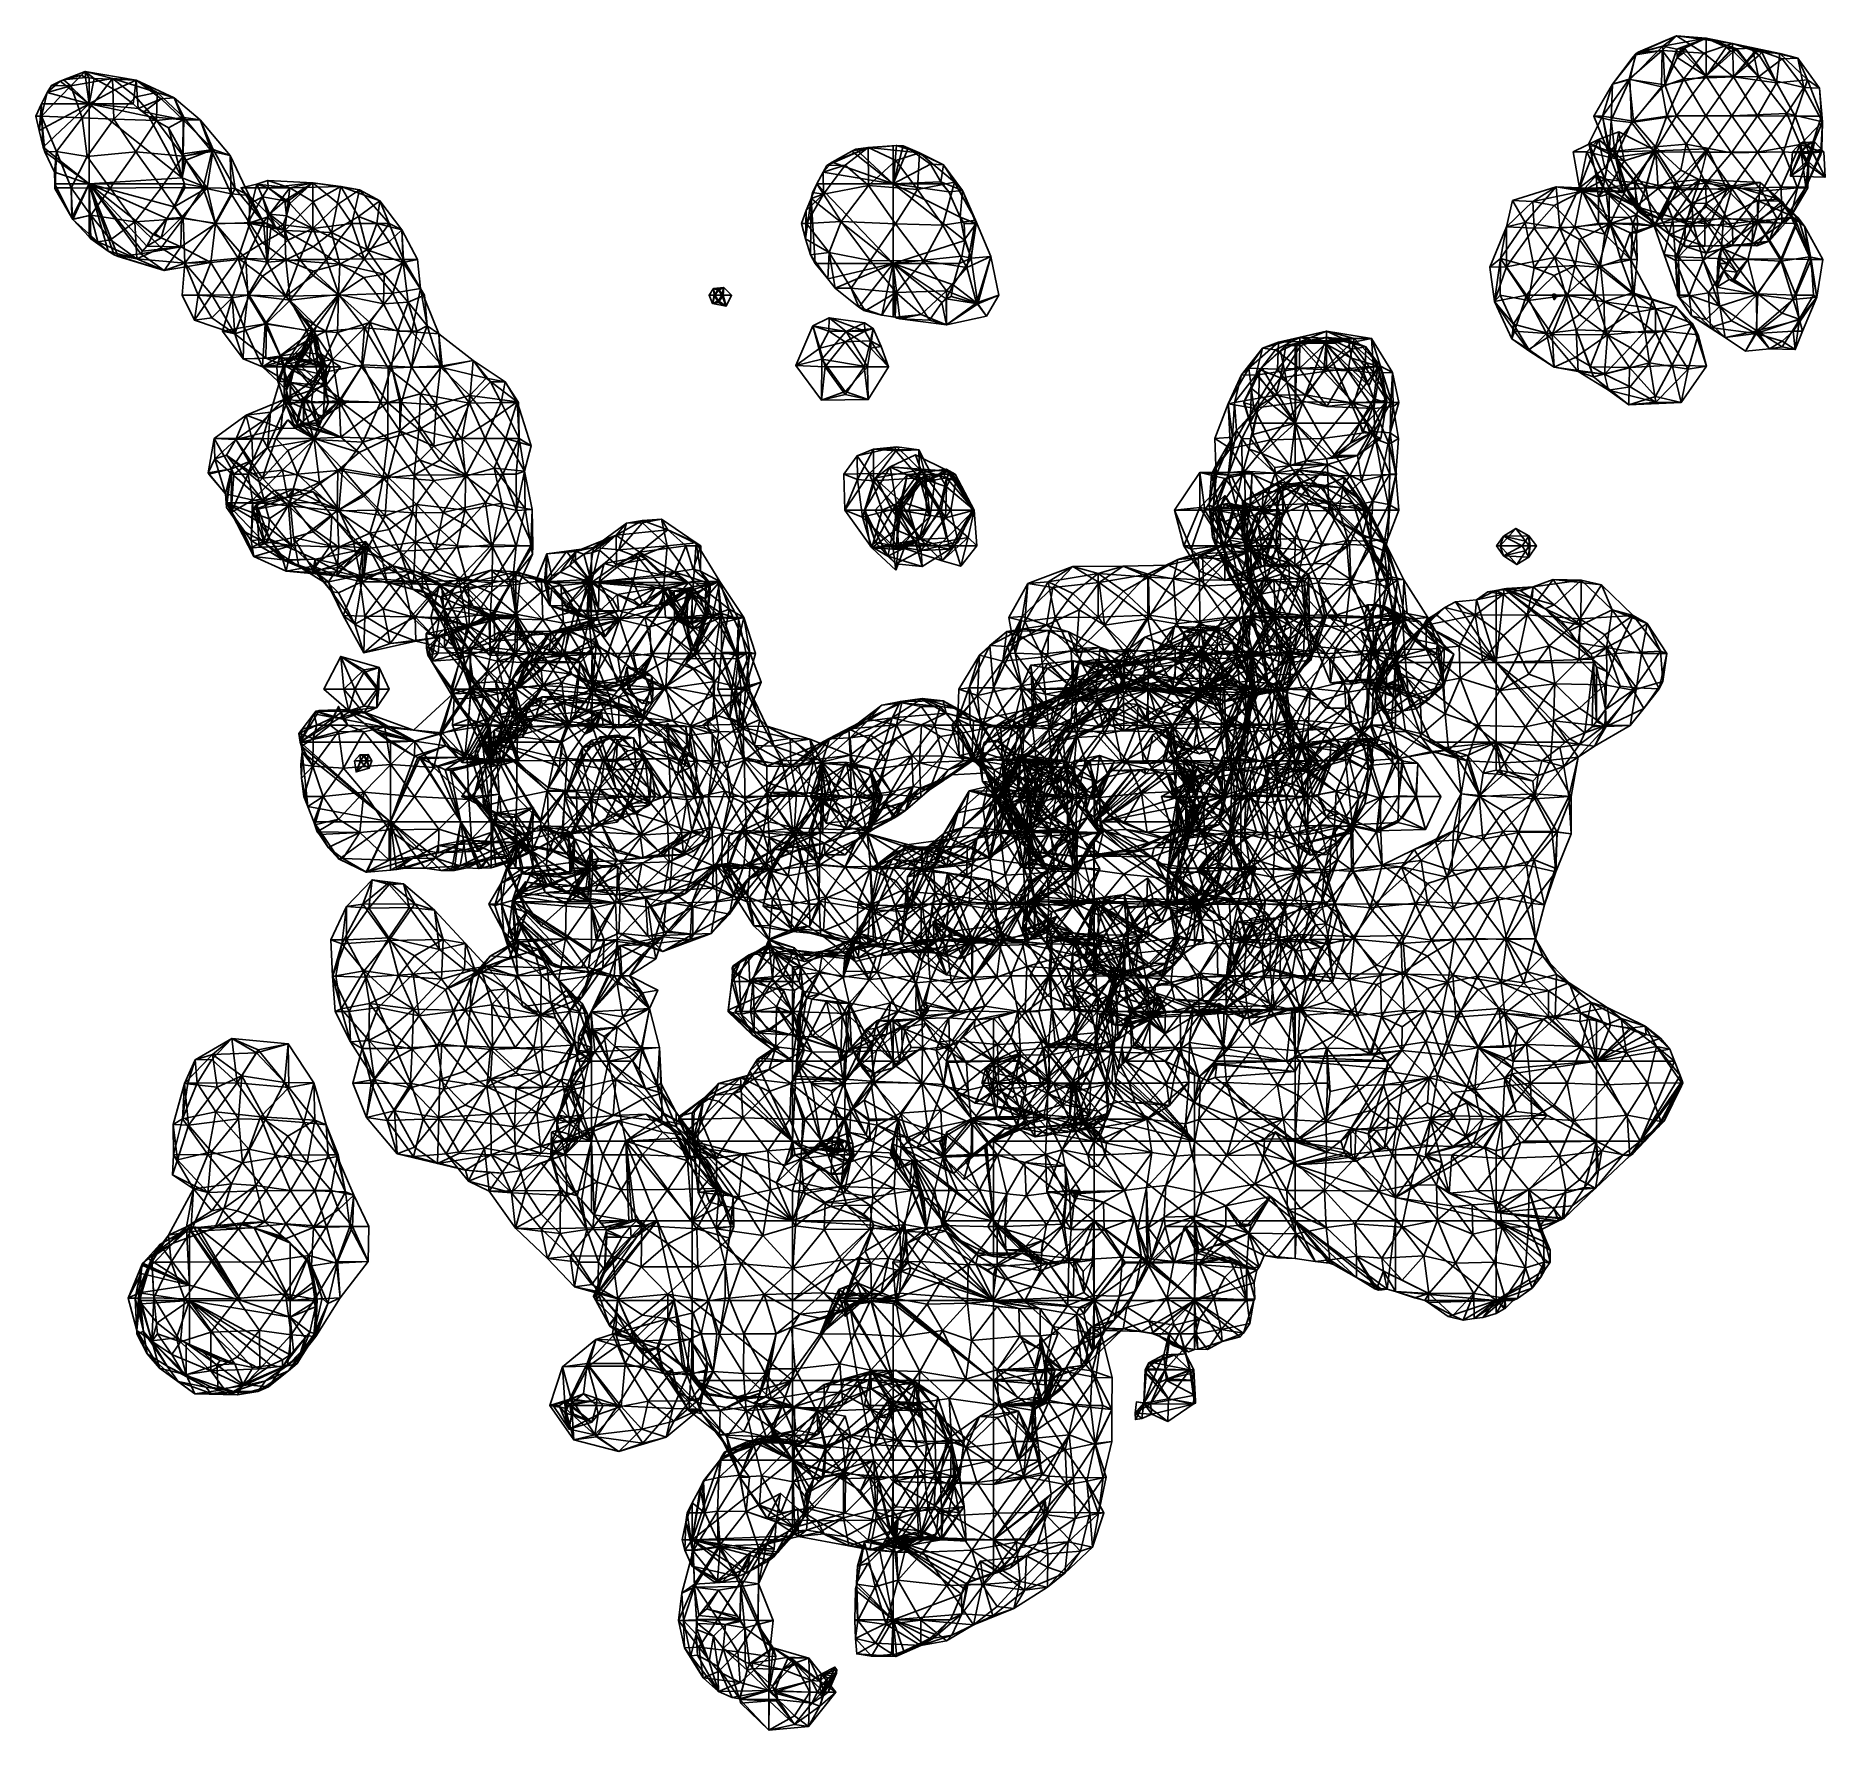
# Model space of a CAD drawing. Extents: x 290083 to 295691, y 4553739 to 4561622.
# Drawn here: x 291194 to 292084, y 4553739 to 4554581 of the extents above; entities that cross this region are included whole.
import ezdxf

# ---------------------------------------------------------------- set-up
doc = ezdxf.new("R2010")
doc.units = 0
doc.layers.add('Au_ppm_Pref_-_0_3', color=7, linetype='CONTINUOUS')

msp = doc.modelspace()

# ---------------------------------------------------------------- linework, layer by layer
at = {"layer": 'Au_ppm_Pref_-_0_3'}
for points in [[(291990.62, 4554573.32, 1876.83), (291990.15, 4554573.04, 1876.65), (292009.79, 4554581.48, 1876.88)], [(292002.99, 4554576.39, 1871.57), (292009.79, 4554581.48, 1876.88), (291990.15, 4554573.04, 1876.65)], [(292009.79, 4554581.48, 1876.88), (291990.49, 4554573, 1877.13), (291990.62, 4554573.32, 1876.83)], [(292002.63, 4554574.14, 1881.69), (291990.49, 4554573, 1877.13), (292009.79, 4554581.48, 1876.88)], [(292023.42, 4554572.87, 1882.01), (292002.63, 4554574.14, 1881.69), (292009.79, 4554581.48, 1876.88)], [(292002.99, 4554576.39, 1871.57), (292024.45, 4554580.23, 1870.06), (292009.79, 4554581.48, 1876.88)], [(292024.45, 4554580.23, 1870.06), (292002.99, 4554576.39, 1871.57), (292009.86, 4554574.89, 1867.17)], [(292024.45, 4554580.23, 1870.06), (292037.61, 4554577.56, 1876.88), (292009.79, 4554581.48, 1876.88)], [(292009.79, 4554581.48, 1876.88), (292037.61, 4554577.56, 1876.88), (292023.42, 4554572.87, 1882.01)], [(292013.81, 4554575.32, 1866.49), (292024.45, 4554580.23, 1870.06), (292009.86, 4554574.89, 1867.17)], [(292024.45, 4554580.23, 1870.06), (292013.81, 4554575.32, 1866.49), (292024.59, 4554561.32, 1864.11)], [(292024.45, 4554580.23, 1870.06), (292024.59, 4554561.32, 1864.11), (292034.55, 4554575.86, 1866.62)], [(292039.71, 4554574.91, 1867.07), (292024.45, 4554580.23, 1870.06), (292034.55, 4554575.86, 1866.62)], [(292047.59, 4554575.36, 1871.05), (292024.45, 4554580.23, 1870.06), (292039.71, 4554574.91, 1867.07)], [(292047.59, 4554575.36, 1871.05), (292037.61, 4554577.56, 1876.88), (292024.45, 4554580.23, 1870.06)], [(291989.61, 4554572.57, 1876.66), (291988.29, 4554571.08, 1876.83), (291977.88, 4554557.38, 1876.83)], [(291989.61, 4554572.57, 1876.66), (291977.88, 4554557.38, 1876.83), (291986.54, 4554559.77, 1870.67)], [(291989.47, 4554572.05, 1877.24), (291977.88, 4554557.38, 1876.83), (291988.29, 4554571.08, 1876.83)], [(291989.47, 4554572.05, 1877.24), (291986.28, 4554559.85, 1883.01), (291977.88, 4554557.38, 1876.83)], [(291989.47, 4554572.05, 1877.24), (292002.63, 4554574.14, 1881.69), (291986.28, 4554559.85, 1883.01)], [(292002.34, 4554556.12, 1886.2), (291986.28, 4554559.85, 1883.01), (292002.63, 4554574.14, 1881.69)], [(291986.54, 4554559.77, 1870.67), (292002.99, 4554576.39, 1871.57), (291989.61, 4554572.57, 1876.66)], [(292002.99, 4554576.39, 1871.57), (291986.54, 4554559.77, 1870.67), (292004.01, 4554557.13, 1865.15)], [(291989.61, 4554572.57, 1876.66), (291989.39, 4554572.35, 1876.71), (291988.29, 4554571.08, 1876.83)], [(291988.29, 4554571.08, 1876.83), (291989.39, 4554572.35, 1876.71), (291989.13, 4554571.92, 1877.02)], [(291989.13, 4554571.92, 1877.02), (291989.47, 4554572.05, 1877.24), (291988.29, 4554571.08, 1876.83)], [(291990.49, 4554573, 1877.13), (291989.13, 4554571.92, 1877.02), (291990.62, 4554573.32, 1876.83)], [(291990.62, 4554573.32, 1876.83), (291989.13, 4554571.92, 1877.02), (291989.39, 4554572.35, 1876.71)], [(291989.47, 4554572.05, 1877.24), (291989.13, 4554571.92, 1877.02), (291990.49, 4554573, 1877.13)], [(291990.62, 4554573.32, 1876.83), (291989.39, 4554572.35, 1876.71), (291989.61, 4554572.57, 1876.66)], [(291990.49, 4554573, 1877.13), (292002.63, 4554574.14, 1881.69), (291989.47, 4554572.05, 1877.24)], [(291990.15, 4554573.04, 1876.65), (291989.61, 4554572.57, 1876.66), (292002.99, 4554576.39, 1871.57)], [(291990.15, 4554573.04, 1876.65), (291990.62, 4554573.32, 1876.83), (291989.61, 4554572.57, 1876.66)], [(292002.34, 4554556.12, 1886.2), (292002.63, 4554574.14, 1881.69), (292013.38, 4554560, 1884.98)], [(292023.42, 4554572.87, 1882.01), (292013.38, 4554560, 1884.98), (292002.63, 4554574.14, 1881.69)], [(292009.86, 4554574.89, 1867.17), (292002.99, 4554576.39, 1871.57), (292004.01, 4554557.13, 1865.15)], [(292010.18, 4554570.67, 1865.7), (292009.86, 4554574.89, 1867.17), (292004.01, 4554557.13, 1865.15)], [(292024.59, 4554561.32, 1864.11), (292010.18, 4554570.67, 1865.7), (292004.01, 4554557.13, 1865.15)], [(292013.81, 4554575.32, 1866.49), (292009.86, 4554574.89, 1867.17), (292012.04, 4554575.02, 1866.64)], [(292010.18, 4554570.67, 1865.7), (292012.04, 4554575.02, 1866.64), (292009.86, 4554574.89, 1867.17)], [(292010.18, 4554570.67, 1865.7), (292013.31, 4554574.77, 1866.22), (292012.04, 4554575.02, 1866.64)], [(292013.27, 4554573.03, 1865.66), (292013.31, 4554574.77, 1866.22), (292010.18, 4554570.67, 1865.7)], [(292024.59, 4554561.32, 1864.11), (292013.27, 4554573.03, 1865.66), (292010.18, 4554570.67, 1865.7)], [(292013.31, 4554574.77, 1866.22), (292013.81, 4554575.32, 1866.49), (292012.04, 4554575.02, 1866.64)], [(292013.81, 4554575.32, 1866.49), (292013.31, 4554574.77, 1866.22), (292013.27, 4554573.03, 1865.66)], [(292013.81, 4554575.32, 1866.49), (292013.27, 4554573.03, 1865.66), (292024.59, 4554561.32, 1864.11)], [(292023.42, 4554572.87, 1882.01), (292038.13, 4554561.05, 1884.1), (292013.38, 4554560, 1884.98)], [(292038.13, 4554561.05, 1884.1), (292023.42, 4554572.87, 1882.01), (292037.61, 4554577.56, 1876.88)], [(292036.35, 4554573.96, 1865.65), (292034.55, 4554575.86, 1866.62), (292024.59, 4554561.32, 1864.11)], [(292024.59, 4554561.32, 1864.11), (292036.85, 4554573.8, 1865.65), (292036.35, 4554573.96, 1865.65)], [(292024.59, 4554561.32, 1864.11), (292038.19, 4554573.64, 1865.67), (292036.85, 4554573.8, 1865.65)], [(292050.6, 4554561.03, 1864.75), (292038.19, 4554573.64, 1865.67), (292024.59, 4554561.32, 1864.11)], [(292034.55, 4554575.86, 1866.62), (292036.35, 4554573.96, 1865.65), (292036.85, 4554573.8, 1865.65)], [(292039.71, 4554574.91, 1867.07), (292034.55, 4554575.86, 1866.62), (292039.41, 4554574.47, 1866.69)], [(292039.41, 4554574.47, 1866.69), (292034.55, 4554575.86, 1866.62), (292036.85, 4554573.8, 1865.65)], [(292036.85, 4554573.8, 1865.65), (292038.19, 4554573.64, 1865.67), (292039.41, 4554574.47, 1866.69)], [(292048.85, 4554573.83, 1881.23), (292037.61, 4554577.56, 1876.88), (292052.19, 4554573.37, 1880.33)], [(292052.19, 4554573.37, 1880.33), (292037.61, 4554577.56, 1876.88), (292061.21, 4554572.72, 1875.86)], [(292038.13, 4554561.05, 1884.1), (292037.61, 4554577.56, 1876.88), (292048.85, 4554573.83, 1881.23)], [(292047.59, 4554575.36, 1871.05), (292061.21, 4554572.72, 1875.86), (292037.61, 4554577.56, 1876.88)], [(292049.05, 4554572.84, 1881.71), (292038.13, 4554561.05, 1884.1), (292048.85, 4554573.83, 1881.23)], [(292038.13, 4554561.05, 1884.1), (292049.05, 4554572.84, 1881.71), (292050.83, 4554571.77, 1881.68)], [(292038.13, 4554561.05, 1884.1), (292050.83, 4554571.77, 1881.68), (292059.51, 4554558.1, 1882.57)], [(292039.41, 4554574.47, 1866.69), (292038.19, 4554573.64, 1865.67), (292050.6, 4554561.03, 1864.75)], [(292039.71, 4554574.91, 1867.07), (292039.41, 4554574.47, 1866.69), (292050.6, 4554561.03, 1864.75)], [(292047.59, 4554575.36, 1871.05), (292039.71, 4554574.91, 1867.07), (292050.6, 4554561.03, 1864.75)], [(292047.59, 4554575.36, 1871.05), (292070.13, 4554570.41, 1870.89), (292061.21, 4554572.72, 1875.86)], [(292047.59, 4554575.36, 1871.05), (292050.6, 4554561.03, 1864.75), (292062.3, 4554569.98, 1867.34)], [(292047.59, 4554575.36, 1871.05), (292062.3, 4554569.98, 1867.34), (292070.13, 4554570.41, 1870.89)], [(292050.83, 4554571.77, 1881.68), (292048.85, 4554573.83, 1881.23), (292052.19, 4554573.37, 1880.33)], [(292049.05, 4554572.84, 1881.71), (292048.85, 4554573.83, 1881.23), (292050.83, 4554571.77, 1881.68)], [(292062.3, 4554569.98, 1867.34), (292050.6, 4554561.03, 1864.75), (292073.17, 4554555.75, 1866.96)], [(292050.83, 4554571.77, 1881.68), (292052.19, 4554573.37, 1880.33), (292059.51, 4554558.1, 1882.57)], [(292052.19, 4554573.37, 1880.33), (292061.21, 4554572.72, 1875.86), (292059.51, 4554558.1, 1882.57)], [(292059.51, 4554558.1, 1882.57), (292061.21, 4554572.72, 1875.86), (292075.02, 4554559.5, 1876.99)], [(292061.21, 4554572.72, 1875.86), (292070.13, 4554570.41, 1870.89), (292075.02, 4554559.5, 1876.99)], [(292062.3, 4554569.98, 1867.34), (292073.17, 4554555.75, 1866.96), (292070.13, 4554570.41, 1870.89)], [(292070.13, 4554570.41, 1870.89), (292080.86, 4554555.41, 1870.89), (292075.02, 4554559.5, 1876.99)], [(292080.86, 4554555.41, 1870.89), (292070.13, 4554570.41, 1870.89), (292073.17, 4554555.75, 1866.96)], [(291207.25, 4554559.56, 1817.71), (291210.92, 4554556.55, 1812.15), (291218.15, 4554563.64, 1818.12)], [(291218.15, 4554563.64, 1818.12), (291216.33, 4554561.97, 1818.52), (291207.25, 4554559.56, 1817.71)], [(291218.18, 4554560.69, 1818.78), (291207.25, 4554559.56, 1817.71), (291216.33, 4554561.97, 1818.52)], [(291207.25, 4554559.56, 1817.71), (291218.18, 4554560.69, 1818.78), (291220, 4554547.56, 1819.6)], [(291210.92, 4554556.55, 1812.15), (291231.7, 4554560.15, 1810.9), (291218.15, 4554563.64, 1818.12)], [(291218.15, 4554563.64, 1818.12), (291218.18, 4554560.69, 1818.78), (291216.33, 4554561.97, 1818.52)], [(291218.15, 4554563.64, 1818.12), (291220, 4554560.57, 1818.97), (291218.18, 4554560.69, 1818.78)], [(291218.15, 4554563.64, 1818.12), (291222.55, 4554560.15, 1819.3), (291220, 4554560.57, 1818.97)], [(291218.15, 4554563.64, 1818.12), (291243.4, 4554559.41, 1817.43), (291222.55, 4554560.15, 1819.3)], [(291231.7, 4554560.15, 1810.9), (291243.4, 4554559.41, 1817.43), (291218.15, 4554563.64, 1818.12)], [(291218.18, 4554560.69, 1818.78), (291220, 4554560.57, 1818.97), (291220, 4554547.56, 1819.6)], [(291220, 4554560.57, 1818.97), (291222.55, 4554560.15, 1819.3), (291220, 4554547.56, 1819.6)], [(292009.71, 4554541.6, 1863.83), (292024.59, 4554561.32, 1864.11), (292004.01, 4554557.13, 1865.15)], [(292024.59, 4554561.32, 1864.11), (292009.71, 4554541.6, 1863.83), (292037.24, 4554541.71, 1862.65)], [(292038.13, 4554561.05, 1884.1), (292024.42, 4554541.65, 1883.96), (292013.38, 4554560, 1884.98)], [(292038.13, 4554561.05, 1884.1), (292050.02, 4554541.73, 1885.02), (292024.42, 4554541.65, 1883.96)], [(292050.6, 4554561.03, 1864.75), (292024.59, 4554561.32, 1864.11), (292037.24, 4554541.71, 1862.65)], [(292050.6, 4554561.03, 1864.75), (292037.24, 4554541.71, 1862.65), (292064.68, 4554542.84, 1863.89)], [(292059.51, 4554558.1, 1882.57), (292050.02, 4554541.73, 1885.02), (292038.13, 4554561.05, 1884.1)], [(292050.6, 4554561.03, 1864.75), (292064.68, 4554542.84, 1863.89), (292073.17, 4554555.75, 1866.96)], [(291199.16, 4554553.19, 1816.39), (291196.28, 4554541.52, 1813.06), (291210.92, 4554556.55, 1812.15)], [(291196.28, 4554541.52, 1813.06), (291216.64, 4554540.73, 1809.87), (291210.92, 4554556.55, 1812.15)], [(291196.28, 4554541.52, 1813.06), (291199.16, 4554553.19, 1816.39), (291196.33, 4554547.56, 1815.79)], [(291196.33, 4554547.56, 1815.79), (291199.16, 4554553.19, 1816.39), (291220, 4554547.56, 1819.6)], [(291199.16, 4554553.19, 1816.39), (291201.32, 4554556.83, 1816.82), (291205.69, 4554558.92, 1817.58)], [(291199.16, 4554553.19, 1816.39), (291205.69, 4554558.92, 1817.58), (291220, 4554547.56, 1819.6)], [(291199.16, 4554553.19, 1816.39), (291210.92, 4554556.55, 1812.15), (291201.32, 4554556.83, 1816.82)], [(291207.25, 4554559.56, 1817.71), (291205.69, 4554558.92, 1817.58), (291201.32, 4554556.83, 1816.82)], [(291207.25, 4554559.56, 1817.71), (291201.32, 4554556.83, 1816.82), (291210.92, 4554556.55, 1812.15)], [(291205.69, 4554558.92, 1817.58), (291207.25, 4554559.56, 1817.71), (291220, 4554547.56, 1819.6)], [(291216.64, 4554540.73, 1809.87), (291231.7, 4554560.15, 1810.9), (291210.92, 4554556.55, 1812.15)], [(291231.7, 4554560.15, 1810.9), (291216.64, 4554540.73, 1809.87), (291232.36, 4554540.02, 1806.81)], [(291222.55, 4554560.15, 1819.3), (291232.89, 4554554.63, 1820.8), (291220, 4554547.56, 1819.6)], [(291232.89, 4554554.63, 1820.8), (291241.94, 4554547.56, 1822.22), (291220, 4554547.56, 1819.6)], [(291222.55, 4554560.15, 1819.3), (291243.4, 4554559.41, 1817.43), (291232.89, 4554554.63, 1820.8)], [(291231.7, 4554560.15, 1810.9), (291253.83, 4554553.22, 1812.53), (291243.4, 4554559.41, 1817.43)], [(291243.35, 4554551.11, 1808.3), (291231.7, 4554560.15, 1810.9), (291232.36, 4554540.02, 1806.81)], [(291253.83, 4554553.22, 1812.53), (291231.7, 4554560.15, 1810.9), (291243.35, 4554551.11, 1808.3)], [(291232.89, 4554554.63, 1820.8), (291243.4, 4554559.41, 1817.43), (291241.94, 4554547.56, 1822.22)], [(291241.94, 4554547.56, 1822.22), (291243.4, 4554559.41, 1817.43), (291244.51, 4554545.31, 1822.72)], [(291253.83, 4554553.22, 1812.53), (291243.35, 4554551.11, 1808.3), (291253.54, 4554539.29, 1807.43)], [(291243.4, 4554559.41, 1817.43), (291255.95, 4554550.08, 1820.29), (291244.51, 4554545.31, 1822.72)], [(291253.83, 4554553.22, 1812.53), (291262.38, 4554550.62, 1817.43), (291243.4, 4554559.41, 1817.43)], [(291255.95, 4554550.08, 1820.29), (291243.4, 4554559.41, 1817.43), (291262.38, 4554550.62, 1817.43)], [(291267.14, 4554540.91, 1811.78), (291253.83, 4554553.22, 1812.53), (291253.54, 4554539.29, 1807.43)], [(291253.83, 4554553.22, 1812.53), (291267.14, 4554540.91, 1811.78), (291262.38, 4554550.62, 1817.43)], [(291977.88, 4554557.38, 1876.83), (291972.95, 4554541.46, 1883.17), (291968.6, 4554541.52, 1876.83)], [(291977.88, 4554557.38, 1876.83), (291968.6, 4554541.52, 1876.83), (291977.31, 4554539.45, 1871.3)], [(291977.88, 4554557.38, 1876.83), (291986.28, 4554559.85, 1883.01), (291972.95, 4554541.46, 1883.17)], [(291986.28, 4554559.85, 1883.01), (291988.38, 4554538.97, 1887.07), (291972.95, 4554541.46, 1883.17)], [(291977.88, 4554557.38, 1876.83), (291977.31, 4554539.45, 1871.3), (291986.54, 4554559.77, 1870.67)], [(291977.31, 4554539.45, 1871.3), (291987.36, 4554538.4, 1866.3), (291986.54, 4554559.77, 1870.67)], [(292002.34, 4554556.12, 1886.2), (291988.38, 4554538.97, 1887.07), (291986.28, 4554559.85, 1883.01)], [(292004.01, 4554557.13, 1865.15), (291986.54, 4554559.77, 1870.67), (291987.36, 4554538.4, 1866.3)], [(291987.36, 4554538.4, 1866.3), (292009.71, 4554541.6, 1863.83), (292004.01, 4554557.13, 1865.15)], [(292002.34, 4554556.12, 1886.2), (292004.92, 4554541.52, 1885.41), (291988.38, 4554538.97, 1887.07)], [(292002.34, 4554556.12, 1886.2), (292013.38, 4554560, 1884.98), (292004.92, 4554541.52, 1885.41)], [(292004.92, 4554541.52, 1885.41), (292013.38, 4554560, 1884.98), (292024.42, 4554541.65, 1883.96)], [(292059.51, 4554558.1, 1882.57), (292068.83, 4554541.52, 1882.32), (292050.02, 4554541.73, 1885.02)], [(292059.51, 4554558.1, 1882.57), (292075.02, 4554559.5, 1876.99), (292068.83, 4554541.52, 1882.32)], [(292073.17, 4554555.75, 1866.96), (292064.68, 4554542.84, 1863.89), (292082.39, 4554538.73, 1869.91)], [(292068.83, 4554541.52, 1882.32), (292075.02, 4554559.5, 1876.99), (292081.96, 4554541.52, 1875.37)], [(292073.17, 4554555.75, 1866.96), (292082.39, 4554538.73, 1869.91), (292080.86, 4554555.41, 1870.89)], [(292080.86, 4554555.41, 1870.89), (292081.96, 4554541.52, 1875.37), (292075.02, 4554559.5, 1876.99)], [(292080.86, 4554555.41, 1870.89), (292082.39, 4554538.73, 1869.91), (292081.96, 4554541.52, 1875.37)], [(291195.18, 4554534.29, 1814.86), (291193.52, 4554541.52, 1815), (291196.33, 4554547.56, 1815.79)], [(291196.28, 4554541.52, 1813.06), (291196.33, 4554547.56, 1815.79), (291193.52, 4554541.52, 1815)], [(291197.15, 4554526.01, 1814.71), (291195.18, 4554534.29, 1814.86), (291220, 4554547.56, 1819.6)], [(291195.18, 4554534.29, 1814.86), (291196.33, 4554547.56, 1815.79), (291220, 4554547.56, 1819.6)], [(291220, 4554507.87, 1817.35), (291197.15, 4554526.01, 1814.71), (291220, 4554547.56, 1819.6)], [(291266.3, 4554510.81, 1828.27), (291220, 4554507.87, 1817.35), (291220, 4554547.56, 1819.6)], [(291241.94, 4554547.56, 1822.22), (291244.51, 4554545.31, 1822.72), (291220, 4554547.56, 1819.6)], [(291220, 4554547.56, 1819.6), (291244.51, 4554545.31, 1822.72), (291249.84, 4554541.39, 1823.69)], [(291220, 4554547.56, 1819.6), (291249.84, 4554541.39, 1823.69), (291266.3, 4554510.81, 1828.27)], [(291232.36, 4554540.02, 1806.81), (291253.54, 4554539.29, 1807.43), (291243.35, 4554551.11, 1808.3)], [(291247.24, 4554543.69, 1823.18), (291244.51, 4554545.31, 1822.72), (291255.95, 4554550.08, 1820.29)], [(291249.84, 4554541.39, 1823.69), (291244.51, 4554545.31, 1822.72), (291247.24, 4554543.69, 1823.18)], [(291266.81, 4554539.72, 1822.65), (291247.24, 4554543.69, 1823.18), (291255.95, 4554550.08, 1820.29)], [(291266.81, 4554539.72, 1822.65), (291249.84, 4554541.39, 1823.69), (291247.24, 4554543.69, 1823.18)], [(291262.38, 4554550.62, 1817.43), (291266.81, 4554539.72, 1822.65), (291255.95, 4554550.08, 1820.29)], [(291267.14, 4554540.91, 1811.78), (291275.25, 4554539.66, 1817.43), (291262.38, 4554550.62, 1817.43)], [(291262.38, 4554550.62, 1817.43), (291275.25, 4554539.66, 1817.43), (291266.81, 4554539.72, 1822.65)], [(292049.99, 4554523.55, 1862.33), (292064.68, 4554542.84, 1863.89), (292037.24, 4554541.71, 1862.65)], [(292064.68, 4554542.84, 1863.89), (292049.99, 4554523.55, 1862.33), (292071.27, 4554527.35, 1865.59)], [(292082.39, 4554538.73, 1869.91), (292064.68, 4554542.84, 1863.89), (292071.27, 4554527.35, 1865.59)], [(291195.18, 4554534.29, 1814.86), (291196.28, 4554541.52, 1813.06), (291193.52, 4554541.52, 1815)], [(291197.15, 4554526.01, 1814.71), (291196.28, 4554541.52, 1813.06), (291195.18, 4554534.29, 1814.86)], [(291197.98, 4554523.74, 1814.46), (291196.28, 4554541.52, 1813.06), (291197.15, 4554526.01, 1814.71)], [(291203.84, 4554523.89, 1810.44), (291196.28, 4554541.52, 1813.06), (291197.98, 4554523.74, 1814.46)], [(291216.64, 4554540.73, 1809.87), (291196.28, 4554541.52, 1813.06), (291203.84, 4554523.89, 1810.44)], [(291203.84, 4554523.89, 1810.44), (291219.13, 4554521.41, 1806.78), (291216.64, 4554540.73, 1809.87)], [(291232.36, 4554540.02, 1806.81), (291216.64, 4554540.73, 1809.87), (291219.13, 4554521.41, 1806.78)], [(291219.13, 4554521.41, 1806.78), (291243.35, 4554523.74, 1805.61), (291232.36, 4554540.02, 1806.81)], [(291232.36, 4554540.02, 1806.81), (291243.35, 4554523.74, 1805.61), (291253.54, 4554539.29, 1807.43)], [(291266.87, 4554521.59, 1807.05), (291253.54, 4554539.29, 1807.43), (291243.35, 4554523.74, 1805.61)], [(291249.84, 4554541.39, 1823.69), (291259.59, 4554535.69, 1825.34), (291266.3, 4554510.81, 1828.27)], [(291249.84, 4554541.39, 1823.69), (291266.81, 4554539.72, 1822.65), (291259.59, 4554535.69, 1825.34)], [(291266.87, 4554521.59, 1807.05), (291267.14, 4554540.91, 1811.78), (291253.54, 4554539.29, 1807.43)], [(291259.59, 4554535.69, 1825.34), (291266.81, 4554539.72, 1822.65), (291266.73, 4554522.71, 1827.3)], [(291259.59, 4554535.69, 1825.34), (291266.73, 4554522.71, 1827.3), (291266.3, 4554510.81, 1828.27)], [(291266.81, 4554539.72, 1822.65), (291281.7, 4554524.9, 1823.62), (291266.73, 4554522.71, 1827.3)], [(291275.25, 4554539.66, 1817.43), (291281.7, 4554524.9, 1823.62), (291266.81, 4554539.72, 1822.65)], [(291266.87, 4554521.59, 1807.05), (291281.11, 4554523.99, 1811.5), (291267.14, 4554540.91, 1811.78)], [(291267.14, 4554540.91, 1811.78), (291281.11, 4554523.99, 1811.5), (291275.25, 4554539.66, 1817.43)], [(291290.23, 4554521.97, 1817.43), (291281.7, 4554524.9, 1823.62), (291275.25, 4554539.66, 1817.43)], [(291290.23, 4554521.97, 1817.43), (291275.25, 4554539.66, 1817.43), (291281.11, 4554523.99, 1811.5)], [(291972.95, 4554541.46, 1883.17), (291976.72, 4554523.7, 1887.47), (291966.23, 4554527.95, 1882.77)], [(291966.23, 4554527.95, 1882.77), (291976.32, 4554522.78, 1876.84), (291972.95, 4554541.46, 1883.17)], [(291968.6, 4554541.52, 1876.83), (291972.95, 4554541.46, 1883.17), (291976.32, 4554522.78, 1876.84)], [(291968.6, 4554541.52, 1876.83), (291976.32, 4554522.78, 1876.84), (291977.31, 4554539.45, 1871.3)], [(291983.75, 4554519.29, 1897.51), (291981.13, 4554533.64, 1900.58), (291971, 4554529.95, 1901.22)], [(291979.19, 4554523.7, 1902.98), (291971, 4554529.95, 1901.22), (291981.13, 4554533.64, 1900.58)], [(291988.38, 4554538.97, 1887.07), (291976.72, 4554523.7, 1887.47), (291972.95, 4554541.46, 1883.17)], [(291977.31, 4554539.45, 1871.3), (291976.32, 4554522.78, 1876.84), (291979.5, 4554521.16, 1869.92)], [(291999.26, 4554526.31, 1886.01), (291976.72, 4554523.7, 1887.47), (291988.38, 4554538.97, 1887.07)], [(291977.31, 4554539.45, 1871.3), (291979.5, 4554521.16, 1869.92), (291987.36, 4554538.4, 1866.3)], [(291981.13, 4554533.64, 1900.58), (291999.58, 4554524.32, 1900.63), (291979.19, 4554523.7, 1902.98)], [(291987.36, 4554538.4, 1866.3), (291979.5, 4554521.16, 1869.92), (291998.72, 4554523.75, 1864.77)], [(291983.75, 4554519.29, 1897.51), (291999.58, 4554524.32, 1900.63), (291981.13, 4554533.64, 1900.58)], [(292009.71, 4554541.6, 1863.83), (291987.36, 4554538.4, 1866.3), (291998.72, 4554523.75, 1864.77)], [(291999.26, 4554526.31, 1886.01), (291988.38, 4554538.97, 1887.07), (292004.92, 4554541.52, 1885.41)], [(291998.72, 4554523.75, 1864.77), (292024.52, 4554523.66, 1864.41), (292009.71, 4554541.6, 1863.83)], [(291999.26, 4554526.31, 1886.01), (292004.92, 4554541.52, 1885.41), (292014.51, 4554527.53, 1885.27)], [(292014.51, 4554527.53, 1885.27), (292004.92, 4554541.52, 1885.41), (292024.42, 4554541.65, 1883.96)], [(292037.24, 4554541.71, 1862.65), (292009.71, 4554541.6, 1863.83), (292024.52, 4554523.66, 1864.41)], [(292014.51, 4554527.53, 1885.27), (292024.42, 4554541.65, 1883.96), (292037.19, 4554523.31, 1885.16)], [(292050.02, 4554541.73, 1885.02), (292037.19, 4554523.31, 1885.16), (292024.42, 4554541.65, 1883.96)], [(292049.99, 4554523.55, 1862.33), (292037.24, 4554541.71, 1862.65), (292024.52, 4554523.66, 1864.41)], [(292050.02, 4554541.73, 1885.02), (292063.03, 4554523.83, 1883.05), (292037.19, 4554523.31, 1885.16)], [(292050.02, 4554541.73, 1885.02), (292068.83, 4554541.52, 1882.32), (292063.03, 4554523.83, 1883.05)], [(292068.83, 4554541.52, 1882.32), (292075.76, 4554522.98, 1876.68), (292063.03, 4554523.83, 1883.05)], [(292068.83, 4554541.52, 1882.32), (292081.96, 4554541.52, 1875.37), (292075.76, 4554522.98, 1876.68)], [(292082.39, 4554538.73, 1869.91), (292071.27, 4554527.35, 1865.59), (292081.5, 4554523.89, 1870.61)], [(292081.96, 4554541.52, 1875.37), (292082.39, 4554538.73, 1869.91), (292075.76, 4554522.98, 1876.68)], [(292075.76, 4554522.98, 1876.68), (292082.39, 4554538.73, 1869.91), (292082.05, 4554525.19, 1870.83)], [(292082.39, 4554538.73, 1869.91), (292081.5, 4554523.89, 1870.61), (292081.88, 4554525.15, 1870.69)], [(292082.11, 4554525.62, 1870.76), (292082.39, 4554538.73, 1869.91), (292081.88, 4554525.15, 1870.69)], [(292082.39, 4554538.73, 1869.91), (292082.11, 4554525.62, 1870.76), (292082.05, 4554525.19, 1870.83)], [(291197.98, 4554523.74, 1814.46), (291197.15, 4554526.01, 1814.71), (291220, 4554507.87, 1817.35)], [(291266.73, 4554522.71, 1827.3), (291281.7, 4554524.9, 1823.62), (291267.41, 4554521.52, 1827.49)], [(291267.41, 4554521.52, 1827.49), (291281.7, 4554524.9, 1823.62), (291268.12, 4554519.58, 1827.74)], [(291281.7, 4554524.9, 1823.62), (291278.84, 4554505.88, 1828.22), (291268.12, 4554519.58, 1827.74)], [(291292.65, 4554505.48, 1823.31), (291278.84, 4554505.88, 1828.22), (291281.7, 4554524.9, 1823.62)], [(291292.65, 4554505.48, 1823.31), (291281.7, 4554524.9, 1823.62), (291290.23, 4554521.97, 1817.43)], [(291607.61, 4554525.85, 1870.48), (291589.68, 4554518.61, 1871.98), (291587.07, 4554516.87, 1871.49)], [(291607.61, 4554525.85, 1870.48), (291587.07, 4554516.87, 1871.49), (291596.13, 4554517.06, 1867.16)], [(291589.68, 4554518.61, 1871.98), (291607.61, 4554525.85, 1870.48), (291599.54, 4554524.11, 1873.79)], [(291596.13, 4554517.06, 1867.16), (291607.78, 4554506.99, 1864.5), (291607.61, 4554525.85, 1870.48)], [(291599.54, 4554524.11, 1873.79), (291607.61, 4554525.85, 1870.48), (291601.41, 4554525.05, 1873.96)], [(291620, 4554507.87, 1877.16), (291599.54, 4554524.11, 1873.79), (291601.41, 4554525.05, 1873.96)], [(291620, 4554507.87, 1877.16), (291601.41, 4554525.05, 1873.96), (291620, 4554526.76, 1876.07)], [(291601.41, 4554525.05, 1873.96), (291607.61, 4554525.85, 1870.48), (291620, 4554526.76, 1876.07)], [(291620, 4554526.76, 1876.07), (291607.61, 4554525.85, 1870.48), (291621.69, 4554526.92, 1876.24)], [(291607.61, 4554525.85, 1870.48), (291633.18, 4554523.26, 1871.03), (291621.69, 4554526.92, 1876.24)], [(291607.78, 4554506.99, 1864.5), (291621.33, 4554519.37, 1866.39), (291607.61, 4554525.85, 1870.48)], [(291607.61, 4554525.85, 1870.48), (291621.33, 4554519.37, 1866.39), (291633.18, 4554523.26, 1871.03)], [(291621.69, 4554526.92, 1876.24), (291620, 4554507.87, 1877.16), (291620, 4554526.76, 1876.07)], [(291625.03, 4554526.71, 1876.6), (291620, 4554507.87, 1877.16), (291621.69, 4554526.92, 1876.24)], [(291627.54, 4554525.5, 1876.93), (291620, 4554507.87, 1877.16), (291625.03, 4554526.71, 1876.6)], [(291627.54, 4554525.5, 1876.93), (291638.64, 4554517.67, 1878.53), (291620, 4554507.87, 1877.16)], [(291621.69, 4554526.92, 1876.24), (291633.18, 4554523.26, 1871.03), (291625.03, 4554526.71, 1876.6)], [(291627.54, 4554525.5, 1876.93), (291625.03, 4554526.71, 1876.6), (291645.03, 4554517.33, 1875.41)], [(291625.03, 4554526.71, 1876.6), (291633.18, 4554523.26, 1871.03), (291645.03, 4554517.33, 1875.41)], [(291627.54, 4554525.5, 1876.93), (291645.03, 4554517.33, 1875.41), (291638.64, 4554517.67, 1878.53)], [(291961.53, 4554505.89, 1900.58), (291958.38, 4554523.7, 1900.58), (291971, 4554529.95, 1901.22)], [(291971, 4554529.95, 1901.22), (291958.38, 4554523.7, 1900.58), (291965.23, 4554523.7, 1896.4)], [(291974.1, 4554515.71, 1903.25), (291961.53, 4554505.89, 1900.58), (291971, 4554529.95, 1901.22)], [(291983.75, 4554519.29, 1897.51), (291971, 4554529.95, 1901.22), (291965.23, 4554523.7, 1896.4)], [(291966.23, 4554527.95, 1882.77), (291976.72, 4554523.7, 1887.47), (291974.1, 4554510.17, 1884.2)], [(291966.23, 4554527.95, 1882.77), (291974.1, 4554510.17, 1884.2), (291969.77, 4554512.02, 1882.77)], [(291966.23, 4554527.95, 1882.77), (291969.77, 4554512.02, 1882.77), (291974.1, 4554510.63, 1881.18)], [(291966.23, 4554527.95, 1882.77), (291974.1, 4554510.63, 1881.18), (291976.32, 4554522.78, 1876.84)], [(291979.19, 4554523.7, 1902.98), (291974.1, 4554515.71, 1903.25), (291971, 4554529.95, 1901.22)], [(291989.41, 4554508.34, 1886.61), (291976.72, 4554523.7, 1887.47), (291999.26, 4554526.31, 1886.01)], [(291989.41, 4554508.34, 1886.61), (291999.26, 4554526.31, 1886.01), (292000.7, 4554505.48, 1885.02)], [(292011.9, 4554514.68, 1885.77), (291999.26, 4554526.31, 1886.01), (292014.51, 4554527.53, 1885.27)], [(292011.9, 4554514.68, 1885.77), (292000.7, 4554505.48, 1885.02), (291999.26, 4554526.31, 1886.01)], [(292009.72, 4554508.89, 1902.61), (291999.58, 4554524.32, 1900.63), (292025.13, 4554525.26, 1900.7)], [(292011.4, 4554505.81, 1899.22), (292025.13, 4554525.26, 1900.7), (291999.58, 4554524.32, 1900.63)], [(292021.36, 4554509.96, 1907.19), (292009.72, 4554508.89, 1902.61), (292025.13, 4554525.26, 1900.7)], [(292025.13, 4554525.26, 1900.7), (292011.4, 4554505.81, 1899.22), (292034.97, 4554505.09, 1900.99)], [(292011.9, 4554514.68, 1885.77), (292014.51, 4554527.53, 1885.27), (292024.39, 4554508.1, 1885.3)], [(292024.39, 4554508.1, 1885.3), (292014.51, 4554527.53, 1885.27), (292037.19, 4554523.31, 1885.16)], [(292021.36, 4554509.96, 1907.19), (292025.13, 4554525.26, 1900.7), (292034.97, 4554505.09, 1900.99)], [(292061.87, 4554506.1, 1864.98), (292071.27, 4554527.35, 1865.59), (292049.99, 4554523.55, 1862.33)], [(292074.04, 4554506.14, 1871.06), (292071.27, 4554527.35, 1865.59), (292061.87, 4554506.1, 1864.98)], [(292067.41, 4554523.7, 1924.34), (292071.67, 4554528.26, 1924.34), (292072.13, 4554523.7, 1925.65)], [(292071.67, 4554528.26, 1924.34), (292067.41, 4554523.7, 1924.34), (292071.44, 4554523.7, 1922.71)], [(292071.27, 4554527.35, 1865.59), (292074.04, 4554506.14, 1871.06), (292081.5, 4554523.89, 1870.61)], [(292071.67, 4554528.26, 1924.34), (292071.44, 4554523.7, 1922.71), (292074.9, 4554527.56, 1923.05)], [(292077.47, 4554523.7, 1923.13), (292074.9, 4554527.56, 1923.05), (292071.44, 4554523.7, 1922.71)], [(292071.67, 4554528.26, 1924.34), (292078.48, 4554528.76, 1924.34), (292074.9, 4554527.22, 1925.52)], [(292078.48, 4554528.76, 1924.34), (292071.67, 4554528.26, 1924.34), (292074.9, 4554527.56, 1923.05)], [(292071.67, 4554528.26, 1924.34), (292074.9, 4554527.22, 1925.52), (292072.13, 4554523.7, 1925.65)], [(292077.24, 4554523.7, 1925.44), (292072.13, 4554523.7, 1925.65), (292074.9, 4554527.22, 1925.52)], [(292077.47, 4554523.7, 1923.13), (292078.48, 4554528.76, 1924.34), (292074.9, 4554527.56, 1923.05)], [(292078.48, 4554528.76, 1924.34), (292077.24, 4554523.7, 1925.44), (292074.9, 4554527.22, 1925.52)], [(292075.76, 4554522.98, 1876.68), (292082.05, 4554525.19, 1870.83), (292081.92, 4554523.68, 1871.02)], [(292078.48, 4554528.76, 1924.34), (292083.12, 4554523.7, 1924.34), (292077.24, 4554523.7, 1925.44)], [(292077.47, 4554523.7, 1923.13), (292083.12, 4554523.7, 1924.34), (292078.48, 4554528.76, 1924.34)], [(292081.92, 4554523.68, 1871.02), (292082.05, 4554525.19, 1870.83), (292081.5, 4554523.89, 1870.61)], [(292082.05, 4554525.19, 1870.83), (292081.88, 4554525.15, 1870.69), (292081.5, 4554523.89, 1870.61)], [(292082.11, 4554525.62, 1870.76), (292081.88, 4554525.15, 1870.69), (292082.05, 4554525.19, 1870.83)], [(291203.84, 4554523.89, 1810.44), (291197.98, 4554523.74, 1814.46), (291202.83, 4554513.67, 1813.71)], [(291202.83, 4554513.67, 1813.71), (291197.98, 4554523.74, 1814.46), (291220, 4554507.87, 1817.35)], [(291203.84, 4554523.89, 1810.44), (291202.83, 4554513.67, 1813.71), (291202.92, 4554507.87, 1812.51)], [(291203.84, 4554523.89, 1810.44), (291202.92, 4554507.87, 1812.51), (291203.09, 4554505.88, 1811.49)], [(291211.17, 4554505.88, 1808.2), (291203.84, 4554523.89, 1810.44), (291203.09, 4554505.88, 1811.49)], [(291219.13, 4554521.41, 1806.78), (291203.84, 4554523.89, 1810.44), (291211.17, 4554505.88, 1808.2)], [(291211.17, 4554505.88, 1808.2), (291230.52, 4554505.72, 1806.03), (291219.13, 4554521.41, 1806.78)], [(291219.13, 4554521.41, 1806.78), (291230.52, 4554505.72, 1806.03), (291243.35, 4554523.74, 1805.61)], [(291256.01, 4554505.98, 1806.21), (291243.35, 4554523.74, 1805.61), (291230.52, 4554505.72, 1806.03)], [(291266.87, 4554521.59, 1807.05), (291243.35, 4554523.74, 1805.61), (291256.01, 4554505.98, 1806.21)], [(291266.87, 4554521.59, 1807.05), (291256.01, 4554505.98, 1806.21), (291276.86, 4554505.88, 1807.57)], [(291266.73, 4554522.71, 1827.3), (291267.41, 4554521.52, 1827.49), (291266.3, 4554510.81, 1828.27)], [(291266.3, 4554510.81, 1828.27), (291267.41, 4554521.52, 1827.49), (291268.12, 4554519.58, 1827.74)], [(291268.12, 4554519.58, 1827.74), (291278.84, 4554505.88, 1828.22), (291266.3, 4554510.81, 1828.27)], [(291266.87, 4554521.59, 1807.05), (291276.86, 4554505.88, 1807.57), (291281.11, 4554523.99, 1811.5)], [(291290.73, 4554502.83, 1812.25), (291281.11, 4554523.99, 1811.5), (291276.86, 4554505.88, 1807.57)], [(291290.23, 4554521.97, 1817.43), (291281.11, 4554523.99, 1811.5), (291290.73, 4554502.83, 1812.25)], [(291299.71, 4554502.05, 1817.43), (291292.65, 4554505.48, 1823.31), (291290.23, 4554521.97, 1817.43)], [(291299.71, 4554502.05, 1817.43), (291290.23, 4554521.97, 1817.43), (291290.73, 4554502.83, 1812.25)], [(291585.31, 4554513.71, 1871.14), (291587.07, 4554516.87, 1871.49), (291589.68, 4554518.61, 1871.98)], [(291585.31, 4554513.71, 1871.14), (291589.68, 4554518.61, 1871.98), (291620, 4554507.87, 1877.16)], [(291587.07, 4554516.87, 1871.49), (291585.31, 4554513.71, 1871.14), (291596.13, 4554517.06, 1867.16)], [(291585.37, 4554502.68, 1866.88), (291596.13, 4554517.06, 1867.16), (291585.31, 4554513.71, 1871.14)], [(291596.13, 4554517.06, 1867.16), (291585.37, 4554502.68, 1866.88), (291607.78, 4554506.99, 1864.5)], [(291620, 4554507.87, 1877.16), (291589.68, 4554518.61, 1871.98), (291599.54, 4554524.11, 1873.79)], [(291621.33, 4554519.37, 1866.39), (291607.78, 4554506.99, 1864.5), (291632.17, 4554505.08, 1865.25)], [(291620, 4554507.87, 1877.16), (291638.64, 4554517.67, 1878.53), (291643.81, 4554508.76, 1879.59)], [(291632.17, 4554505.08, 1865.25), (291633.18, 4554523.26, 1871.03), (291621.33, 4554519.37, 1866.39)], [(291632.17, 4554505.08, 1865.25), (291650.61, 4554508.71, 1869.96), (291633.18, 4554523.26, 1871.03)], [(291633.18, 4554523.26, 1871.03), (291650.61, 4554508.71, 1869.96), (291645.03, 4554517.33, 1875.41)], [(291645.03, 4554517.33, 1875.41), (291643.81, 4554508.76, 1879.59), (291638.64, 4554517.67, 1878.53)], [(291643.81, 4554508.76, 1879.59), (291645.03, 4554517.33, 1875.41), (291654.6, 4554504.46, 1875.98)], [(291650.61, 4554508.71, 1869.96), (291654.6, 4554504.46, 1875.98), (291645.03, 4554517.33, 1875.41)], [(291958.38, 4554523.7, 1900.58), (291961.53, 4554505.89, 1900.58), (291965.23, 4554523.7, 1896.4)], [(291974.84, 4554503.62, 1894.46), (291965.23, 4554523.7, 1896.4), (291961.53, 4554505.89, 1900.58)], [(291983.75, 4554519.29, 1897.51), (291965.23, 4554523.7, 1896.4), (291974.84, 4554503.62, 1894.46)], [(291979.19, 4554523.7, 1902.98), (291984.93, 4554505.68, 1902.99), (291974.1, 4554515.71, 1903.25)], [(291989.41, 4554508.34, 1886.61), (291974.1, 4554510.17, 1884.2), (291976.72, 4554523.7, 1887.47)], [(291974.1, 4554510.63, 1881.18), (291983.32, 4554503.32, 1876.07), (291976.32, 4554522.78, 1876.84)], [(291983.75, 4554519.29, 1897.51), (291974.84, 4554503.62, 1894.46), (291994.32, 4554505.88, 1897)], [(291976.32, 4554522.78, 1876.84), (291983.32, 4554503.32, 1876.07), (291979.5, 4554521.16, 1869.92)], [(291999.58, 4554524.32, 1900.63), (291984.93, 4554505.68, 1902.99), (291979.19, 4554523.7, 1902.98)], [(291979.5, 4554521.16, 1869.92), (291988.52, 4554509.82, 1867.12), (291998.72, 4554523.75, 1864.77)], [(291983.32, 4554503.32, 1876.07), (291984.37, 4554505.88, 1870.89), (291979.5, 4554521.16, 1869.92)], [(291988.52, 4554509.82, 1867.12), (291979.5, 4554521.16, 1869.92), (291984.37, 4554505.88, 1870.89)], [(291983.75, 4554519.29, 1897.51), (291994.32, 4554505.88, 1897), (291999.58, 4554524.32, 1900.63)], [(291994.51, 4554505.88, 1904.26), (291984.93, 4554505.68, 1902.99), (291999.58, 4554524.32, 1900.63)], [(291998.72, 4554523.75, 1864.77), (291988.52, 4554509.82, 1867.12), (292010.23, 4554504.85, 1864.24)], [(292011.4, 4554505.81, 1899.22), (291999.58, 4554524.32, 1900.63), (291994.32, 4554505.88, 1897)], [(292009.72, 4554508.89, 1902.61), (291994.51, 4554505.88, 1904.26), (291999.58, 4554524.32, 1900.63)], [(291998.72, 4554523.75, 1864.77), (292010.23, 4554504.85, 1864.24), (292024.52, 4554523.66, 1864.41)], [(292010.23, 4554504.85, 1864.24), (292037.27, 4554505.52, 1862.69), (292024.52, 4554523.66, 1864.41)], [(292024.39, 4554508.1, 1885.3), (292037.19, 4554523.31, 1885.16), (292052.24, 4554504.13, 1884.04)], [(292049.99, 4554523.55, 1862.33), (292024.52, 4554523.66, 1864.41), (292037.27, 4554505.52, 1862.69)], [(292063.03, 4554523.83, 1883.05), (292052.24, 4554504.13, 1884.04), (292037.19, 4554523.31, 1885.16)], [(292061.87, 4554506.1, 1864.98), (292049.99, 4554523.55, 1862.33), (292037.27, 4554505.52, 1862.69)], [(292063.03, 4554523.83, 1883.05), (292070, 4554505.88, 1880.46), (292052.24, 4554504.13, 1884.04)], [(292063.03, 4554523.83, 1883.05), (292075.76, 4554522.98, 1876.68), (292070, 4554505.88, 1880.46)], [(292066.4, 4554511.68, 1924.34), (292067.41, 4554523.7, 1924.34), (292072.13, 4554523.7, 1925.65)], [(292066.4, 4554511.68, 1924.34), (292072.13, 4554523.7, 1925.65), (292074.9, 4554519.27, 1925.82)], [(292067.41, 4554523.7, 1924.34), (292066.4, 4554511.68, 1924.34), (292071.44, 4554523.7, 1922.71)], [(292066.4, 4554511.68, 1924.34), (292074.9, 4554517.25, 1922.19), (292071.44, 4554523.7, 1922.71)], [(292083.75, 4554511.18, 1924.34), (292066.4, 4554511.68, 1924.34), (292074.9, 4554519.27, 1925.82)], [(292066.4, 4554511.68, 1924.34), (292083.75, 4554511.18, 1924.34), (292074.9, 4554517.25, 1922.19)], [(292070, 4554505.88, 1880.46), (292075.76, 4554522.98, 1876.68), (292075.16, 4554505.88, 1876.83)], [(292077.47, 4554523.7, 1923.13), (292071.44, 4554523.7, 1922.71), (292074.9, 4554517.25, 1922.19)], [(292074.9, 4554519.27, 1925.82), (292072.13, 4554523.7, 1925.65), (292077.24, 4554523.7, 1925.44)], [(292081.5, 4554522.46, 1870.9), (292081.5, 4554523.89, 1870.61), (292074.04, 4554506.14, 1871.06)], [(292074.04, 4554506.14, 1871.06), (292081.92, 4554523.68, 1871.02), (292081.5, 4554522.46, 1870.9)], [(292075.76, 4554522.98, 1876.68), (292081.92, 4554523.68, 1871.02), (292074.04, 4554506.14, 1871.06)], [(292075.16, 4554505.88, 1876.83), (292075.76, 4554522.98, 1876.68), (292074.04, 4554506.14, 1871.06)], [(292077.47, 4554523.7, 1923.13), (292074.9, 4554517.25, 1922.19), (292083.75, 4554511.18, 1924.34)], [(292083.75, 4554511.18, 1924.34), (292074.9, 4554519.27, 1925.82), (292077.24, 4554523.7, 1925.44)], [(292083.12, 4554523.7, 1924.34), (292083.75, 4554511.18, 1924.34), (292077.24, 4554523.7, 1925.44)], [(292077.47, 4554523.7, 1923.13), (292083.75, 4554511.18, 1924.34), (292083.12, 4554523.7, 1924.34)], [(292081.92, 4554523.68, 1871.02), (292081.5, 4554523.89, 1870.61), (292081.5, 4554522.46, 1870.9)], [(291202.92, 4554507.87, 1812.51), (291202.83, 4554513.67, 1813.71), (291220, 4554507.87, 1817.35)], [(291211.4, 4554490.87, 1812.33), (291202.93, 4554505.47, 1812.15), (291202.92, 4554507.87, 1812.51)], [(291220, 4554507.87, 1817.35), (291211.4, 4554490.87, 1812.33), (291202.92, 4554507.87, 1812.51)], [(291202.92, 4554507.87, 1812.51), (291202.93, 4554505.47, 1812.15), (291203.09, 4554505.88, 1811.49)], [(291211.88, 4554490.13, 1812.36), (291211.4, 4554490.87, 1812.33), (291220, 4554507.87, 1817.35)], [(291220, 4554481.46, 1813.34), (291211.88, 4554490.13, 1812.36), (291220, 4554507.87, 1817.35)], [(291266.3, 4554510.81, 1828.27), (291267.57, 4554507.87, 1828.4), (291220, 4554507.87, 1817.35)], [(291245.7, 4554473.07, 1822.07), (291234.56, 4554471.74, 1817.53), (291220, 4554507.87, 1817.35)], [(291220, 4554507.87, 1817.35), (291232.59, 4554472.5, 1816.88), (291229.54, 4554474.34, 1815.97)], [(291229.54, 4554474.34, 1815.97), (291220.91, 4554480.41, 1813.54), (291220, 4554507.87, 1817.35)], [(291220, 4554507.87, 1817.35), (291220.91, 4554480.41, 1813.54), (291220, 4554481.46, 1813.34)], [(291220, 4554507.87, 1817.35), (291234.56, 4554471.74, 1817.53), (291232.59, 4554472.5, 1816.88)], [(291246.61, 4554474.37, 1822.62), (291245.7, 4554473.07, 1822.07), (291220, 4554507.87, 1817.35)], [(291251.87, 4554482.58, 1825.91), (291248.8, 4554476.77, 1823.84), (291220, 4554507.87, 1817.35)], [(291248.8, 4554476.77, 1823.84), (291246.61, 4554474.37, 1822.62), (291220, 4554507.87, 1817.35)], [(291258.78, 4554490.54, 1827.15), (291220, 4554507.87, 1817.35), (291262.36, 4554496.38, 1827.71)], [(291262.36, 4554496.38, 1827.71), (291220, 4554507.87, 1817.35), (291267.57, 4554507.87, 1828.4)], [(291258.78, 4554490.54, 1827.15), (291251.87, 4554482.58, 1825.91), (291220, 4554507.87, 1817.35)], [(291267.65, 4554505.84, 1828.51), (291262.36, 4554496.38, 1827.71), (291267.57, 4554507.87, 1828.4)], [(291266.3, 4554510.81, 1828.27), (291278.84, 4554505.88, 1828.22), (291267.57, 4554507.87, 1828.4)], [(291267.57, 4554507.87, 1828.4), (291278.84, 4554505.88, 1828.22), (291267.65, 4554505.84, 1828.51)], [(291319.83, 4554505.76, 1823.61), (291303.55, 4554507.69, 1829.45), (291295.65, 4554505.88, 1824.27)], [(291303.55, 4554507.69, 1829.45), (291301.2, 4554498.6, 1829.31), (291295.65, 4554505.88, 1824.27)], [(291306.35, 4554501.35, 1830.82), (291301.2, 4554498.6, 1829.31), (291303.55, 4554507.69, 1829.45)], [(291319.83, 4554505.76, 1823.61), (291308.9, 4554509.49, 1829.31), (291303.55, 4554507.69, 1829.45)], [(291309.19, 4554505.88, 1830.65), (291303.55, 4554507.69, 1829.45), (291308.9, 4554509.49, 1829.31)], [(291309.19, 4554505.88, 1830.65), (291306.35, 4554501.35, 1830.82), (291303.55, 4554507.69, 1829.45)], [(291319.83, 4554505.76, 1823.61), (291331.36, 4554508.33, 1830.07), (291308.9, 4554509.49, 1829.31)], [(291308.9, 4554509.49, 1829.31), (291331.36, 4554508.33, 1830.07), (291309.19, 4554505.88, 1830.65)], [(291331.36, 4554508.33, 1830.07), (291317.98, 4554499.81, 1832.77), (291309.19, 4554505.88, 1830.65)], [(291331.36, 4554508.33, 1830.07), (291319.43, 4554499.5, 1832.89), (291317.98, 4554499.81, 1832.77)], [(291331.36, 4554508.33, 1830.07), (291319.97, 4554498.03, 1832.97), (291319.43, 4554499.5, 1832.89)], [(291319.83, 4554505.76, 1823.61), (291345.27, 4554506.46, 1823.6), (291331.36, 4554508.33, 1830.07)], [(291331.43, 4554485.64, 1832.58), (291319.97, 4554498.03, 1832.97), (291331.36, 4554508.33, 1830.07)], [(291331.43, 4554485.64, 1832.58), (291331.36, 4554508.33, 1830.07), (291344.14, 4554497.81, 1832.56)], [(291331.36, 4554508.33, 1830.07), (291345.27, 4554506.46, 1823.6), (291354.64, 4554504.78, 1829.11)], [(291354.64, 4554504.78, 1829.11), (291344.14, 4554497.81, 1832.56), (291331.36, 4554508.33, 1830.07)], [(291579.21, 4554500.57, 1869.63), (291579.98, 4554503.44, 1869.9), (291582.16, 4554507.87, 1870.5)], [(291620, 4554468.19, 1875.27), (291579.21, 4554500.57, 1869.63), (291582.16, 4554507.87, 1870.5)], [(291585.37, 4554502.68, 1866.88), (291582.16, 4554507.87, 1870.5), (291579.98, 4554503.44, 1869.9)], [(291582.16, 4554507.87, 1870.5), (291585.31, 4554513.71, 1871.14), (291620, 4554507.87, 1877.16)], [(291585.37, 4554502.68, 1866.88), (291585.31, 4554513.71, 1871.14), (291582.16, 4554507.87, 1870.5)], [(291620, 4554468.19, 1875.27), (291582.16, 4554507.87, 1870.5), (291620, 4554507.87, 1877.16)], [(291585.37, 4554502.68, 1866.88), (291594.11, 4554489.09, 1864.04), (291607.78, 4554506.99, 1864.5)], [(291621.16, 4554487.96, 1863.54), (291607.78, 4554506.99, 1864.5), (291594.11, 4554489.09, 1864.04)], [(291607.78, 4554506.99, 1864.5), (291621.16, 4554487.96, 1863.54), (291632.17, 4554505.08, 1865.25)], [(291620, 4554507.87, 1877.16), (291643.81, 4554508.76, 1879.59), (291644.33, 4554507.87, 1879.69)], [(291655.64, 4554479.58, 1878.34), (291620, 4554468.19, 1875.27), (291620, 4554507.87, 1877.16)], [(291647.68, 4554503.87, 1879.68), (291620, 4554507.87, 1877.16), (291644.33, 4554507.87, 1879.69)], [(291653.42, 4554491.3, 1879.16), (291620, 4554507.87, 1877.16), (291647.68, 4554503.87, 1879.68)], [(291655.64, 4554479.58, 1878.34), (291620, 4554507.87, 1877.16), (291653.42, 4554491.3, 1879.16)], [(291644.82, 4554487.21, 1865.92), (291650.61, 4554508.71, 1869.96), (291632.17, 4554505.08, 1865.25)], [(291644.33, 4554507.87, 1879.69), (291643.81, 4554508.76, 1879.59), (291647.68, 4554503.87, 1879.68)], [(291643.81, 4554508.76, 1879.59), (291654.6, 4554504.46, 1875.98), (291647.68, 4554503.87, 1879.68)], [(291644.82, 4554487.21, 1865.92), (291660.97, 4554489.69, 1870.95), (291650.61, 4554508.71, 1869.96)], [(291650.61, 4554508.71, 1869.96), (291660.97, 4554489.69, 1870.95), (291654.6, 4554504.46, 1875.98)], [(291974.1, 4554515.71, 1903.25), (291984.93, 4554505.68, 1902.99), (291961.53, 4554505.89, 1900.58)], [(291962.88, 4554504.19, 1888.45), (291969.77, 4554512.02, 1882.77), (291974.1, 4554510.17, 1884.2)], [(291962.88, 4554504.19, 1888.45), (291970.07, 4554505.88, 1882.77), (291969.77, 4554512.02, 1882.77)], [(291962.88, 4554504.19, 1888.45), (291974.1, 4554510.17, 1884.2), (291976.35, 4554505.88, 1883.83)], [(291969.77, 4554512.02, 1882.77), (291973.22, 4554505.88, 1882.35), (291974.1, 4554510.63, 1881.18)], [(291969.77, 4554512.02, 1882.77), (291970.07, 4554505.88, 1882.77), (291973.22, 4554505.88, 1882.35)], [(291974.1, 4554510.63, 1881.18), (291973.22, 4554505.88, 1882.35), (291983.32, 4554503.32, 1876.07)], [(291989.41, 4554508.34, 1886.61), (291976.35, 4554505.88, 1883.83), (291974.1, 4554510.17, 1884.2)], [(291976.35, 4554505.88, 1883.83), (291989.41, 4554508.34, 1886.61), (291989.55, 4554496.49, 1881.3)], [(291984.37, 4554505.88, 1870.89), (291990.62, 4554495.88, 1870.44), (291988.52, 4554509.82, 1867.12)], [(291988.52, 4554509.82, 1867.12), (291990.62, 4554495.88, 1870.44), (292002.19, 4554490.22, 1867.03)], [(291988.52, 4554509.82, 1867.12), (292002.19, 4554490.22, 1867.03), (292010.23, 4554504.85, 1864.24)], [(292000.7, 4554505.48, 1885.02), (291989.55, 4554496.49, 1881.3), (291989.41, 4554508.34, 1886.61)], [(291998.72, 4554487.01, 1900.61), (291994.51, 4554505.88, 1904.26), (292009.72, 4554508.89, 1902.61)], [(291998.72, 4554487.01, 1900.61), (292009.72, 4554508.89, 1902.61), (292004.92, 4554497.93, 1906.52)], [(292000.7, 4554505.48, 1885.02), (292011.9, 4554514.68, 1885.77), (292024.39, 4554508.1, 1885.3)], [(292014.19, 4554489.28, 1882.65), (292000.7, 4554505.48, 1885.02), (292024.39, 4554508.1, 1885.3)], [(292004.92, 4554497.93, 1906.52), (292021.36, 4554509.96, 1907.19), (292007.93, 4554490.45, 1907.81)], [(292021.36, 4554509.96, 1907.19), (292004.92, 4554497.93, 1906.52), (292009.72, 4554508.89, 1902.61)], [(292021.36, 4554509.96, 1907.19), (292017.33, 4554498.2, 1912.46), (292007.93, 4554490.45, 1907.81)], [(292024.39, 4554508.1, 1885.3), (292024.5, 4554496.33, 1885.95), (292014.19, 4554489.28, 1882.65)], [(292021.36, 4554509.96, 1907.19), (292037.61, 4554506.89, 1912.68), (292017.33, 4554498.2, 1912.46)], [(292051.37, 4554508.42, 1906.48), (292037.61, 4554506.89, 1912.68), (292021.36, 4554509.96, 1907.19)], [(292051.37, 4554508.42, 1906.48), (292021.36, 4554509.96, 1907.19), (292034.97, 4554505.09, 1900.99)], [(292024.5, 4554496.33, 1885.95), (292024.39, 4554508.1, 1885.3), (292037.65, 4554486.35, 1883.12)], [(292024.39, 4554508.1, 1885.3), (292052.24, 4554504.13, 1884.04), (292037.65, 4554486.35, 1883.12)], [(292050.02, 4554489.49, 1901.56), (292051.37, 4554508.42, 1906.48), (292034.97, 4554505.09, 1900.99)], [(292051.37, 4554508.42, 1906.48), (292060.8, 4554500.19, 1911.27), (292037.61, 4554506.89, 1912.68)], [(292050.02, 4554489.49, 1901.56), (292062.3, 4554497.43, 1903.4), (292051.37, 4554508.42, 1906.48)], [(292070.29, 4554490.86, 1905.56), (292060.8, 4554500.19, 1911.27), (292051.37, 4554508.42, 1906.48)], [(292062.3, 4554497.43, 1903.4), (292070.29, 4554490.86, 1905.56), (292051.37, 4554508.42, 1906.48)], [(291202.93, 4554505.47, 1812.15), (291211.4, 4554490.87, 1812.33), (291203.09, 4554505.88, 1811.49)], [(291203.09, 4554505.88, 1811.49), (291211.4, 4554490.87, 1812.33), (291211.17, 4554505.88, 1808.2)], [(291211.4, 4554490.87, 1812.33), (291211.74, 4554490.33, 1812.35), (291211.17, 4554505.88, 1808.2)], [(291211.74, 4554490.33, 1812.35), (291220.89, 4554492.28, 1808.25), (291211.17, 4554505.88, 1808.2)], [(291211.17, 4554505.88, 1808.2), (291220.89, 4554492.28, 1808.25), (291230.52, 4554505.72, 1806.03)], [(291230.52, 4554505.72, 1806.03), (291220.89, 4554492.28, 1808.25), (291242.76, 4554488.98, 1806.84)], [(291256.01, 4554505.98, 1806.21), (291230.52, 4554505.72, 1806.03), (291242.76, 4554488.98, 1806.84)], [(291266.85, 4554490.58, 1807.2), (291256.01, 4554505.98, 1806.21), (291242.76, 4554488.98, 1806.84)], [(291266.85, 4554490.58, 1807.2), (291276.86, 4554505.88, 1807.57), (291256.01, 4554505.98, 1806.21)], [(291267.65, 4554505.84, 1828.51), (291278.84, 4554505.88, 1828.22), (291262.36, 4554496.38, 1827.71)], [(291278.84, 4554505.88, 1828.22), (291265.95, 4554491.04, 1827.1), (291262.36, 4554496.38, 1827.71)], [(291278.84, 4554505.88, 1828.22), (291282.89, 4554487.94, 1824.01), (291265.95, 4554491.04, 1827.1)], [(291266.85, 4554490.58, 1807.2), (291282.78, 4554488.24, 1809.62), (291276.86, 4554505.88, 1807.57)], [(291276.86, 4554505.88, 1807.57), (291282.78, 4554488.24, 1809.62), (291290.73, 4554502.83, 1812.25)], [(291292.65, 4554505.48, 1823.31), (291282.89, 4554487.94, 1824.01), (291278.84, 4554505.88, 1828.22)], [(291290.73, 4554502.83, 1812.25), (291282.78, 4554488.24, 1809.62), (291300.02, 4554488.06, 1814.48)], [(291306.81, 4554488.79, 1823.69), (291282.89, 4554487.94, 1824.01), (291292.65, 4554505.48, 1823.31)], [(291300.02, 4554488.06, 1814.48), (291299.71, 4554502.05, 1817.43), (291290.73, 4554502.83, 1812.25)], [(291306.81, 4554488.79, 1823.69), (291292.65, 4554505.48, 1823.31), (291299.71, 4554502.05, 1817.43)], [(291306.81, 4554488.79, 1823.69), (291295.65, 4554505.88, 1824.27), (291301.2, 4554498.6, 1829.31)], [(291306.81, 4554488.79, 1823.69), (291319.83, 4554505.76, 1823.61), (291295.65, 4554505.88, 1824.27)], [(291306.35, 4554501.35, 1830.82), (291309.15, 4554491.42, 1832.47), (291298.9, 4554488.06, 1829.31)], [(291298.9, 4554488.06, 1829.31), (291301.2, 4554498.6, 1829.31), (291306.35, 4554501.35, 1830.82)], [(291306.81, 4554488.79, 1823.69), (291301.2, 4554498.6, 1829.31), (291298.9, 4554488.06, 1829.31)], [(291306.81, 4554488.79, 1823.69), (291299.71, 4554502.05, 1817.43), (291317.39, 4554484.61, 1817.97)], [(291300.02, 4554488.06, 1814.48), (291317.39, 4554484.61, 1817.97), (291299.71, 4554502.05, 1817.43)], [(291309.19, 4554505.88, 1830.65), (291317.45, 4554499.4, 1832.75), (291306.35, 4554501.35, 1830.82)], [(291309.29, 4554492.28, 1832.46), (291309.15, 4554491.42, 1832.47), (291306.35, 4554501.35, 1830.82)], [(291309.75, 4554492.68, 1832.47), (291309.29, 4554492.28, 1832.46), (291306.35, 4554501.35, 1830.82)], [(291317.45, 4554499.4, 1832.75), (291309.75, 4554492.68, 1832.47), (291306.35, 4554501.35, 1830.82)], [(291306.81, 4554488.79, 1823.69), (291317.39, 4554484.61, 1817.97), (291319.83, 4554505.76, 1823.61)], [(291309.19, 4554505.88, 1830.65), (291317.59, 4554499.53, 1832.75), (291317.45, 4554499.4, 1832.75)], [(291309.19, 4554505.88, 1830.65), (291317.98, 4554499.81, 1832.77), (291317.59, 4554499.53, 1832.75)], [(291317.45, 4554499.4, 1832.75), (291318.18, 4554491.9, 1833), (291309.75, 4554492.68, 1832.47)], [(291319.83, 4554505.76, 1823.61), (291317.39, 4554484.61, 1817.97), (291331.54, 4554498.84, 1819.78)], [(291340.66, 4554483.57, 1818.66), (291331.54, 4554498.84, 1819.78), (291317.39, 4554484.61, 1817.97)], [(291317.59, 4554499.53, 1832.75), (291318.18, 4554491.9, 1833), (291317.45, 4554499.4, 1832.75)], [(291317.98, 4554499.81, 1832.77), (291319.43, 4554499.5, 1832.89), (291317.59, 4554499.53, 1832.75)], [(291317.59, 4554499.53, 1832.75), (291319.97, 4554498.03, 1832.97), (291318.18, 4554491.9, 1833)], [(291317.59, 4554499.53, 1832.75), (291319.43, 4554499.5, 1832.89), (291319.97, 4554498.03, 1832.97)], [(291319.97, 4554498.03, 1832.97), (291331.43, 4554485.64, 1832.58), (291318.18, 4554491.9, 1833)], [(291331.54, 4554498.84, 1819.78), (291345.27, 4554506.46, 1823.6), (291319.83, 4554505.76, 1823.61)], [(291340.66, 4554483.57, 1818.66), (291345.27, 4554506.46, 1823.6), (291331.54, 4554498.84, 1819.78)], [(291354.03, 4554491.6, 1820.91), (291345.27, 4554506.46, 1823.6), (291340.66, 4554483.57, 1818.66)], [(291354.64, 4554504.78, 1829.11), (291350.81, 4554488.06, 1832.45), (291344.14, 4554497.81, 1832.56)], [(291364.74, 4554499.38, 1823.37), (291354.64, 4554504.78, 1829.11), (291345.27, 4554506.46, 1823.6)], [(291354.03, 4554491.6, 1820.91), (291364.74, 4554499.38, 1823.37), (291345.27, 4554506.46, 1823.6)], [(291369.29, 4554488.02, 1829.3), (291350.81, 4554488.06, 1832.45), (291354.64, 4554504.78, 1829.11)], [(291363.27, 4554488.06, 1820.29), (291364.74, 4554499.38, 1823.37), (291354.03, 4554491.6, 1820.91)], [(291364.74, 4554499.38, 1823.37), (291369.29, 4554488.02, 1829.3), (291354.64, 4554504.78, 1829.11)], [(291363.27, 4554488.06, 1820.29), (291375.7, 4554484.97, 1823.37), (291364.74, 4554499.38, 1823.37)], [(291364.74, 4554499.38, 1823.37), (291375.7, 4554484.97, 1823.37), (291369.29, 4554488.02, 1829.3)], [(291579.21, 4554500.57, 1869.63), (291576.41, 4554480.52, 1869.65), (291576.83, 4554494.51, 1869.45)], [(291579.21, 4554500.57, 1869.63), (291578.92, 4554472.58, 1870.11), (291576.41, 4554480.52, 1869.65)], [(291585.37, 4554502.68, 1866.88), (291579.21, 4554500.57, 1869.63), (291576.83, 4554494.51, 1869.45)], [(291585.37, 4554502.68, 1866.88), (291576.83, 4554494.51, 1869.45), (291577.02, 4554488.06, 1867.82)], [(291577.02, 4554488.06, 1867.82), (291594.11, 4554489.09, 1864.04), (291585.37, 4554502.68, 1866.88)], [(291579.21, 4554500.57, 1869.63), (291581.26, 4554468.19, 1870.48), (291578.92, 4554472.58, 1870.11)], [(291585.37, 4554502.68, 1866.88), (291579.98, 4554503.44, 1869.9), (291579.21, 4554500.57, 1869.63)], [(291620, 4554468.19, 1875.27), (291581.26, 4554468.19, 1870.48), (291579.21, 4554500.57, 1869.63)], [(291644.82, 4554487.21, 1865.92), (291632.17, 4554505.08, 1865.25), (291621.16, 4554487.96, 1863.54)], [(291654.6, 4554504.46, 1875.98), (291653.42, 4554491.3, 1879.16), (291647.68, 4554503.87, 1879.68)], [(291661.31, 4554488.06, 1876.83), (291653.42, 4554491.3, 1879.16), (291654.6, 4554504.46, 1875.98)], [(291654.6, 4554504.46, 1875.98), (291660.97, 4554489.69, 1870.95), (291661.31, 4554488.06, 1876.83)], [(291934.49, 4554488.63, 1896.41), (291925.23, 4554486.36, 1889.48), (291928.21, 4554499.52, 1894.64)], [(291928.21, 4554499.52, 1894.64), (291925.23, 4554486.36, 1889.48), (291938.23, 4554499.11, 1890.06)], [(291938.23, 4554499.11, 1890.06), (291925.23, 4554486.36, 1889.48), (291938.98, 4554485.76, 1884.79)], [(291934.49, 4554488.63, 1896.41), (291928.21, 4554499.52, 1894.64), (291949.94, 4554506.38, 1894.39)], [(291928.21, 4554499.52, 1894.64), (291938.23, 4554499.11, 1890.06), (291949.94, 4554506.38, 1894.39)], [(291951.72, 4554485.81, 1898.51), (291934.49, 4554488.63, 1896.41), (291949.94, 4554506.38, 1894.39)], [(291962.88, 4554504.19, 1888.45), (291949.94, 4554506.38, 1894.39), (291938.23, 4554499.11, 1890.06)], [(291962.88, 4554504.19, 1888.45), (291938.23, 4554499.11, 1890.06), (291948.91, 4554496.98, 1885.73)], [(291938.23, 4554499.11, 1890.06), (291938.98, 4554485.76, 1884.79), (291948.91, 4554496.98, 1885.73)], [(291962.88, 4554504.19, 1888.45), (291948.91, 4554496.98, 1885.73), (291959.25, 4554486.33, 1884.41)], [(291961.37, 4554505.87, 1900.51), (291951.72, 4554485.81, 1898.51), (291949.94, 4554506.38, 1894.39)], [(291949.94, 4554506.38, 1894.39), (291974.84, 4554503.62, 1894.46), (291961.37, 4554505.87, 1900.51)], [(291962.88, 4554504.19, 1888.45), (291974.84, 4554503.62, 1894.46), (291949.94, 4554506.38, 1894.39)], [(291976.69, 4554488.09, 1899.76), (291951.72, 4554485.81, 1898.51), (291961.37, 4554505.87, 1900.51)], [(291962.88, 4554504.19, 1888.45), (291959.25, 4554486.33, 1884.41), (291971.04, 4554488.06, 1887.26)], [(291974.84, 4554503.62, 1894.46), (291976.69, 4554488.09, 1899.76), (291961.37, 4554505.87, 1900.51)], [(291976.69, 4554488.09, 1899.76), (291961.53, 4554505.89, 1900.58), (291984.93, 4554505.68, 1902.99)], [(291976.69, 4554488.09, 1899.76), (291974.84, 4554503.62, 1894.46), (291961.53, 4554505.89, 1900.58)], [(291962.88, 4554504.19, 1888.45), (291976.35, 4554505.88, 1883.83), (291976.25, 4554491.09, 1888.71)], [(291962.88, 4554504.19, 1888.45), (291970.9, 4554501.35, 1882.77), (291970.07, 4554505.88, 1882.77)], [(291974.84, 4554503.62, 1894.46), (291962.88, 4554504.19, 1888.45), (291976.25, 4554491.09, 1888.71)], [(291962.88, 4554504.19, 1888.45), (291971.04, 4554488.06, 1887.26), (291970.9, 4554501.35, 1882.77)], [(291970.07, 4554505.88, 1882.77), (291970.9, 4554501.35, 1882.77), (291973.22, 4554505.88, 1882.35)], [(291970.9, 4554501.35, 1882.77), (291974.1, 4554504.57, 1882.33), (291973.22, 4554505.88, 1882.35)], [(291976.19, 4554502.93, 1882.77), (291974.1, 4554504.57, 1882.33), (291970.9, 4554501.35, 1882.77)], [(291976.09, 4554488.06, 1887.77), (291976.19, 4554502.93, 1882.77), (291970.9, 4554501.35, 1882.77)], [(291976.09, 4554488.06, 1887.77), (291970.9, 4554501.35, 1882.77), (291971.04, 4554488.06, 1887.26)], [(291973.22, 4554505.88, 1882.35), (291974.1, 4554504.57, 1882.33), (291983.32, 4554503.32, 1876.07)], [(291989.55, 4554496.49, 1881.3), (291983.32, 4554503.32, 1876.07), (291974.1, 4554504.57, 1882.33)], [(291989.55, 4554496.49, 1881.3), (291974.1, 4554504.57, 1882.33), (291976.19, 4554502.93, 1882.77)], [(291989.79, 4554492.43, 1894.64), (291994.32, 4554505.88, 1897), (291974.84, 4554503.62, 1894.46)], [(291974.84, 4554503.62, 1894.46), (291976.25, 4554491.09, 1888.71), (291986.7, 4554491.25, 1893.58)], [(291974.84, 4554503.62, 1894.46), (291986.7, 4554491.25, 1893.58), (291989.79, 4554492.43, 1894.64)], [(291976.09, 4554488.06, 1887.77), (291976.25, 4554491.09, 1888.71), (291976.35, 4554505.88, 1883.83)], [(291976.09, 4554488.06, 1887.77), (291976.35, 4554505.88, 1883.83), (291976.19, 4554502.93, 1882.77)], [(291976.35, 4554505.88, 1883.83), (291989.55, 4554496.49, 1881.3), (291976.19, 4554502.93, 1882.77)], [(291984.93, 4554505.68, 1902.99), (291998.72, 4554487.01, 1900.61), (291976.69, 4554488.09, 1899.76)], [(291983.32, 4554503.32, 1876.07), (291990.71, 4554494.24, 1871.02), (291984.37, 4554505.88, 1870.89)], [(291990.71, 4554494.24, 1871.02), (291983.32, 4554503.32, 1876.07), (291999.31, 4554488.11, 1876.83)], [(291989.55, 4554496.49, 1881.3), (291999.31, 4554488.11, 1876.83), (291983.32, 4554503.32, 1876.07)], [(291990.71, 4554494.24, 1871.02), (291989.99, 4554495.66, 1870.89), (291984.37, 4554505.88, 1870.89)], [(291984.37, 4554505.88, 1870.89), (291989.99, 4554495.66, 1870.89), (291990.62, 4554495.88, 1870.44)], [(291994.51, 4554505.88, 1904.26), (291998.72, 4554487.01, 1900.61), (291984.93, 4554505.68, 1902.99)], [(292000.7, 4554505.48, 1885.02), (292014.19, 4554489.28, 1882.65), (291989.55, 4554496.49, 1881.3)], [(291998.72, 4554487.01, 1900.61), (291994.32, 4554505.88, 1897), (291989.79, 4554492.43, 1894.64)], [(291998.72, 4554487.01, 1900.61), (292011.4, 4554505.81, 1899.22), (291994.32, 4554505.88, 1897)], [(292025.51, 4554486.91, 1900.36), (292011.4, 4554505.81, 1899.22), (291998.72, 4554487.01, 1900.61)], [(292023.81, 4554490.38, 1865.36), (292010.23, 4554504.85, 1864.24), (292002.19, 4554490.22, 1867.03)], [(292014.61, 4554488.06, 1912.46), (292007.93, 4554490.45, 1907.81), (292017.33, 4554498.2, 1912.46)], [(292037.27, 4554505.52, 1862.69), (292010.23, 4554504.85, 1864.24), (292023.81, 4554490.38, 1865.36)], [(292011.4, 4554505.81, 1899.22), (292025.51, 4554486.91, 1900.36), (292034.97, 4554505.09, 1900.99)], [(292014.61, 4554488.06, 1912.46), (292017.33, 4554498.2, 1912.46), (292018.06, 4554488.06, 1915.5)], [(292017.33, 4554498.2, 1912.46), (292037.61, 4554506.89, 1912.68), (292024.5, 4554497.98, 1915.77)], [(292017.33, 4554498.2, 1912.46), (292024.5, 4554497.98, 1915.77), (292018.06, 4554488.06, 1915.5)], [(292023.81, 4554490.38, 1865.36), (292047.75, 4554490.22, 1865.45), (292037.27, 4554505.52, 1862.69)], [(292037.61, 4554506.89, 1912.68), (292033.21, 4554490.99, 1919.53), (292024.5, 4554497.98, 1915.77)], [(292034.97, 4554505.09, 1900.99), (292025.51, 4554486.91, 1900.36), (292050.02, 4554489.49, 1901.56)], [(292033.21, 4554490.99, 1919.53), (292037.61, 4554506.89, 1912.68), (292050, 4554499.5, 1918.1)], [(292050, 4554499.5, 1918.1), (292050.09, 4554488.54, 1924.45), (292033.21, 4554490.99, 1919.53)], [(292047.75, 4554490.22, 1865.45), (292061.87, 4554506.1, 1864.98), (292037.27, 4554505.52, 1862.69)], [(292050, 4554499.5, 1918.1), (292037.61, 4554506.89, 1912.68), (292060.8, 4554500.19, 1911.27)], [(292037.65, 4554486.35, 1883.12), (292052.24, 4554504.13, 1884.04), (292059.88, 4554490.48, 1880.82)], [(292061.87, 4554506.1, 1864.98), (292047.75, 4554490.22, 1865.45), (292062.17, 4554488.13, 1870.93)], [(292060.8, 4554500.19, 1911.27), (292066.4, 4554492.13, 1917.66), (292050, 4554499.5, 1918.1)], [(292062.3, 4554499.14, 1922.09), (292050.09, 4554488.54, 1924.45), (292050, 4554499.5, 1918.1)], [(292062.3, 4554499.14, 1922.09), (292050, 4554499.5, 1918.1), (292066.4, 4554492.13, 1917.66)], [(292062.3, 4554499.14, 1922.09), (292069.64, 4554488.06, 1921.86), (292050.09, 4554488.54, 1924.45)], [(292070, 4554505.88, 1880.46), (292059.88, 4554490.48, 1880.82), (292052.24, 4554504.13, 1884.04)], [(292070, 4554505.88, 1880.46), (292066.48, 4554491.29, 1876.83), (292059.88, 4554490.48, 1880.82)], [(292070.29, 4554490.86, 1905.56), (292073.4, 4554486.8, 1912.29), (292060.8, 4554500.19, 1911.27)], [(292066.4, 4554492.13, 1917.66), (292060.8, 4554500.19, 1911.27), (292073.4, 4554486.8, 1912.29)], [(292074.04, 4554506.14, 1871.06), (292061.87, 4554506.1, 1864.98), (292062.17, 4554488.13, 1870.93)], [(292066.48, 4554491.29, 1876.83), (292074.04, 4554506.14, 1871.06), (292062.17, 4554488.13, 1870.93)], [(292062.3, 4554499.14, 1922.09), (292066.4, 4554492.13, 1917.66), (292069.64, 4554488.06, 1921.86)], [(292075.16, 4554505.88, 1876.83), (292074.04, 4554506.14, 1871.06), (292066.48, 4554491.29, 1876.83)], [(292070, 4554505.88, 1880.46), (292075.16, 4554505.88, 1876.83), (292066.48, 4554491.29, 1876.83)], [(291211.88, 4554490.13, 1812.36), (291211.74, 4554490.33, 1812.35), (291211.4, 4554490.87, 1812.33)], [(291211.78, 4554490.26, 1812.35), (291220.89, 4554492.28, 1808.25), (291211.74, 4554490.33, 1812.35)], [(291211.88, 4554490.13, 1812.36), (291211.78, 4554490.26, 1812.35), (291211.74, 4554490.33, 1812.35)], [(291211.78, 4554490.26, 1812.35), (291211.88, 4554490.13, 1812.36), (291220.89, 4554492.28, 1808.25)], [(291211.88, 4554490.13, 1812.36), (291224.38, 4554479.06, 1811.49), (291220.89, 4554492.28, 1808.25)], [(291220, 4554481.46, 1813.34), (291224.38, 4554479.06, 1811.49), (291211.88, 4554490.13, 1812.36)], [(291224.38, 4554479.06, 1811.49), (291230.75, 4554480.02, 1808.81), (291220.89, 4554492.28, 1808.25)], [(291242.76, 4554488.98, 1806.84), (291220.89, 4554492.28, 1808.25), (291230.75, 4554480.02, 1808.81)], [(291266.85, 4554490.58, 1807.2), (291242.76, 4554488.98, 1806.84), (291255.95, 4554476.06, 1807.49)], [(291258.78, 4554490.54, 1827.15), (291252.83, 4554482.97, 1826.12), (291251.87, 4554482.58, 1825.91)], [(291258.78, 4554490.54, 1827.15), (291255.95, 4554480.92, 1825.75), (291252.83, 4554482.97, 1826.12)], [(291258.78, 4554490.54, 1827.15), (291265.95, 4554491.04, 1827.1), (291255.95, 4554480.92, 1825.75)], [(291265.61, 4554476.47, 1822.68), (291255.95, 4554480.92, 1825.75), (291265.95, 4554491.04, 1827.1)], [(291255.95, 4554476.06, 1807.49), (291267.63, 4554468.38, 1810.49), (291266.85, 4554490.58, 1807.2)], [(291262.36, 4554496.38, 1827.71), (291265.95, 4554491.04, 1827.1), (291258.78, 4554490.54, 1827.15)], [(291265.95, 4554491.04, 1827.1), (291282.89, 4554487.94, 1824.01), (291265.61, 4554476.47, 1822.68)], [(291282.78, 4554488.24, 1809.62), (291266.85, 4554490.58, 1807.2), (291267.63, 4554468.38, 1810.49)], [(291298.9, 4554488.06, 1829.31), (291309.15, 4554491.42, 1832.47), (291308.61, 4554488.06, 1832.54)], [(291309.15, 4554491.42, 1832.47), (291313.12, 4554485.6, 1832.88), (291308.61, 4554488.06, 1832.54)], [(291309.75, 4554492.68, 1832.47), (291313.12, 4554485.6, 1832.88), (291309.15, 4554491.42, 1832.47)], [(291309.75, 4554492.68, 1832.47), (291309.15, 4554491.42, 1832.47), (291309.29, 4554492.28, 1832.46)], [(291316.58, 4554487.37, 1833.04), (291313.12, 4554485.6, 1832.88), (291309.75, 4554492.68, 1832.47)], [(291318.18, 4554491.9, 1833), (291316.58, 4554487.37, 1833.04), (291309.75, 4554492.68, 1832.47)], [(291318.18, 4554491.9, 1833), (291331.43, 4554485.64, 1832.58), (291316.58, 4554487.37, 1833.04)], [(291331.43, 4554485.64, 1832.58), (291344.14, 4554497.81, 1832.56), (291350.81, 4554488.06, 1832.45)], [(291358.4, 4554474.99, 1816.41), (291354.03, 4554491.6, 1820.91), (291340.66, 4554483.57, 1818.66)], [(291354.03, 4554491.6, 1820.91), (291358.4, 4554474.99, 1816.41), (291363.27, 4554488.06, 1820.29)], [(291576.83, 4554494.51, 1869.45), (291576.41, 4554480.52, 1869.65), (291574.48, 4554488.06, 1869.28)], [(291577.02, 4554488.06, 1867.82), (291576.83, 4554494.51, 1869.45), (291574.48, 4554488.06, 1869.28)], [(291644.82, 4554487.21, 1865.92), (291656.71, 4554466.15, 1867.45), (291660.97, 4554489.69, 1870.95)], [(291655.68, 4554480.29, 1878.41), (291655.64, 4554479.58, 1878.34), (291653.42, 4554491.3, 1879.16)], [(291655.4, 4554488.06, 1879.07), (291655.68, 4554480.29, 1878.41), (291653.42, 4554491.3, 1879.16)], [(291661.31, 4554488.06, 1876.83), (291655.4, 4554488.06, 1879.07), (291653.42, 4554491.3, 1879.16)], [(291660.97, 4554489.69, 1870.95), (291656.71, 4554466.15, 1867.45), (291668.68, 4554471.72, 1870.89)], [(291668.68, 4554471.72, 1870.89), (291658.8, 4554470.8, 1876.55), (291660.97, 4554489.69, 1870.95)], [(291658.8, 4554470.8, 1876.55), (291661.31, 4554488.06, 1876.83), (291660.97, 4554489.69, 1870.95)], [(291948.91, 4554496.98, 1885.73), (291938.98, 4554485.76, 1884.79), (291959.25, 4554486.33, 1884.41)], [(291976.79, 4554488.06, 1888.71), (291976.25, 4554491.09, 1888.71), (291976.09, 4554488.06, 1887.77)], [(291976.79, 4554488.06, 1888.71), (291986.7, 4554491.25, 1893.58), (291976.25, 4554491.09, 1888.71)], [(291976.79, 4554488.06, 1888.71), (291988.12, 4554488.06, 1893.98), (291986.7, 4554491.25, 1893.58)], [(291988.12, 4554488.06, 1893.98), (291989.79, 4554492.43, 1894.64), (291986.7, 4554491.25, 1893.58)], [(291988.12, 4554488.06, 1893.98), (291990.53, 4554488.06, 1894.64), (291989.79, 4554492.43, 1894.64)], [(291989.55, 4554496.49, 1881.3), (292014.19, 4554489.28, 1882.65), (291999.31, 4554488.11, 1876.83)], [(291990.53, 4554488.06, 1894.64), (291998.72, 4554487.01, 1900.61), (291989.79, 4554492.43, 1894.64)], [(291989.99, 4554495.66, 1870.89), (291990.81, 4554495.56, 1870.45), (291990.62, 4554495.88, 1870.44)], [(291990.79, 4554494.17, 1871.01), (291989.99, 4554495.66, 1870.89), (291990.71, 4554494.24, 1871.02)], [(291989.99, 4554495.66, 1870.89), (291990.79, 4554494.17, 1871.01), (291990.81, 4554495.56, 1870.45)], [(292002.19, 4554490.22, 1867.03), (291990.62, 4554495.88, 1870.44), (291990.81, 4554495.56, 1870.45)], [(291990.71, 4554494.24, 1871.02), (291999.31, 4554488.11, 1876.83), (291990.79, 4554494.17, 1871.01)], [(291990.79, 4554494.17, 1871.01), (291991.27, 4554493.74, 1870.87), (291990.81, 4554495.56, 1870.45)], [(291990.79, 4554494.17, 1871.01), (291999.31, 4554488.11, 1876.83), (291991, 4554493.94, 1870.96)], [(291991, 4554493.94, 1870.96), (291991.27, 4554493.74, 1870.87), (291990.79, 4554494.17, 1871.01)], [(291990.81, 4554495.56, 1870.45), (291991.56, 4554493.79, 1870.66), (292002.19, 4554490.22, 1867.03)], [(291990.81, 4554495.56, 1870.45), (291991.27, 4554493.74, 1870.87), (291991.56, 4554493.79, 1870.66)], [(291991.27, 4554493.74, 1870.87), (291991, 4554493.94, 1870.96), (292006.37, 4554482.59, 1869.97)], [(291999.31, 4554488.11, 1876.83), (292006.37, 4554482.59, 1869.97), (291991, 4554493.94, 1870.96)], [(291991.56, 4554493.79, 1870.66), (291991.27, 4554493.74, 1870.87), (292006.37, 4554482.59, 1869.97)], [(291991.56, 4554493.79, 1870.66), (292006.37, 4554482.59, 1869.97), (292002.19, 4554490.22, 1867.03)], [(292007.93, 4554490.45, 1907.81), (291998.72, 4554487.01, 1900.61), (292004.92, 4554497.93, 1906.52)], [(292003.62, 4554472.6, 1907.35), (291998.72, 4554487.01, 1900.61), (292007.93, 4554490.45, 1907.81)], [(291999.31, 4554488.11, 1876.83), (292014.19, 4554489.28, 1882.65), (292013.76, 4554476.83, 1875.51)], [(292002.19, 4554490.22, 1867.03), (292006.37, 4554482.59, 1869.97), (292023.81, 4554490.38, 1865.36)], [(292007.93, 4554490.45, 1907.81), (292009.3, 4554469.71, 1913.45), (292003.62, 4554472.6, 1907.35)], [(292023.81, 4554490.38, 1865.36), (292006.37, 4554482.59, 1869.97), (292023.94, 4554476.86, 1871.51)], [(292009.3, 4554469.71, 1913.45), (292007.93, 4554490.45, 1907.81), (292014.61, 4554488.06, 1912.46)], [(292014.19, 4554489.28, 1882.65), (292024.5, 4554473.36, 1881.73), (292013.76, 4554476.83, 1875.51)], [(292014.19, 4554489.28, 1882.65), (292024.5, 4554496.33, 1885.95), (292037.65, 4554486.35, 1883.12)], [(292014.19, 4554489.28, 1882.65), (292037.65, 4554486.35, 1883.12), (292024.5, 4554473.36, 1881.73)], [(292018.06, 4554488.06, 1915.5), (292024.5, 4554497.98, 1915.77), (292033.21, 4554490.99, 1919.53)], [(292018.06, 4554488.06, 1915.5), (292033.21, 4554490.99, 1919.53), (292022.96, 4554469.85, 1919.13)], [(292032.13, 4554475.83, 1925.29), (292022.96, 4554469.85, 1919.13), (292033.21, 4554490.99, 1919.53)], [(292023.81, 4554490.38, 1865.36), (292023.94, 4554476.86, 1871.51), (292037.1, 4554477.09, 1867.23)], [(292023.81, 4554490.38, 1865.36), (292037.1, 4554477.09, 1867.23), (292047.75, 4554490.22, 1865.45)], [(292037.17, 4554470.28, 1901.57), (292050.02, 4554489.49, 1901.56), (292025.51, 4554486.91, 1900.36)], [(292032.13, 4554475.83, 1925.29), (292033.21, 4554490.99, 1919.53), (292050.09, 4554488.54, 1924.45)], [(292047.75, 4554490.22, 1865.45), (292037.1, 4554477.09, 1867.23), (292047.44, 4554477.76, 1872.32)], [(292037.17, 4554470.28, 1901.57), (292061.81, 4554470.56, 1901.97), (292050.02, 4554489.49, 1901.56)], [(292049.7, 4554477.07, 1880.49), (292037.65, 4554486.35, 1883.12), (292059.88, 4554490.48, 1880.82)], [(292047.75, 4554490.22, 1865.45), (292047.44, 4554477.76, 1872.32), (292062.17, 4554488.13, 1870.93)], [(292059.88, 4554490.48, 1880.82), (292055.95, 4554479.23, 1876.83), (292049.7, 4554477.07, 1880.49)], [(292050.02, 4554489.49, 1901.56), (292070.29, 4554490.86, 1905.56), (292062.3, 4554497.43, 1903.4)], [(292050.02, 4554489.49, 1901.56), (292061.81, 4554470.56, 1901.97), (292070.29, 4554490.86, 1905.56)], [(292059.88, 4554490.48, 1880.82), (292066.48, 4554491.29, 1876.83), (292055.95, 4554479.23, 1876.83)], [(292066.48, 4554491.29, 1876.83), (292062.17, 4554488.13, 1870.93), (292055.95, 4554479.23, 1876.83)], [(292061.81, 4554470.56, 1901.97), (292076.72, 4554470.11, 1905.98), (292070.29, 4554490.86, 1905.56)], [(292073.4, 4554486.8, 1912.29), (292075.93, 4554471.46, 1918.33), (292066.4, 4554492.13, 1917.66)], [(292066.4, 4554492.13, 1917.66), (292075.93, 4554471.46, 1918.33), (292069.64, 4554488.06, 1921.86)], [(292070.29, 4554490.86, 1905.56), (292076.72, 4554470.11, 1905.98), (292073.4, 4554486.8, 1912.29)], [(291224.38, 4554479.06, 1811.49), (291220, 4554481.46, 1813.34), (291220.91, 4554480.41, 1813.54)], [(291224.38, 4554479.06, 1811.49), (291220.91, 4554480.41, 1813.54), (291229.54, 4554474.34, 1815.97)], [(291243.78, 4554470.51, 1811.57), (291242.76, 4554488.98, 1806.84), (291230.75, 4554480.02, 1808.81)], [(291243.78, 4554470.51, 1811.57), (291255.95, 4554476.06, 1807.49), (291242.76, 4554488.98, 1806.84)], [(291255.95, 4554480.92, 1825.75), (291248.8, 4554476.77, 1823.84), (291251.87, 4554482.58, 1825.91)], [(291255.95, 4554480.92, 1825.75), (291265.61, 4554476.47, 1822.68), (291248.8, 4554476.77, 1823.84)], [(291255.95, 4554480.92, 1825.75), (291251.87, 4554482.58, 1825.91), (291252.83, 4554482.97, 1826.12)], [(291280.56, 4554468.7, 1818.41), (291265.61, 4554476.47, 1822.68), (291282.89, 4554487.94, 1824.01)], [(291282.78, 4554488.24, 1809.62), (291267.63, 4554468.38, 1810.49), (291294.23, 4554470.91, 1810.72)], [(291297.94, 4554470.46, 1822.1), (291280.56, 4554468.7, 1818.41), (291282.89, 4554487.94, 1824.01)], [(291282.78, 4554488.24, 1809.62), (291294.23, 4554470.91, 1810.72), (291300.02, 4554488.06, 1814.48)], [(291306.81, 4554488.79, 1823.69), (291297.94, 4554470.46, 1822.1), (291282.89, 4554487.94, 1824.01)], [(291294.23, 4554470.91, 1810.72), (291306.35, 4554478.45, 1814.7), (291300.02, 4554488.06, 1814.48)], [(291306.81, 4554488.79, 1823.69), (291308.62, 4554468.85, 1829.05), (291297.94, 4554470.46, 1822.1)], [(291306.81, 4554488.79, 1823.69), (291298.9, 4554488.06, 1829.31), (291308.62, 4554468.85, 1829.05)], [(291308.61, 4554488.06, 1832.54), (291308.62, 4554468.85, 1829.05), (291298.9, 4554488.06, 1829.31)], [(291300.02, 4554488.06, 1814.48), (291306.35, 4554478.45, 1814.7), (291317.39, 4554484.61, 1817.97)], [(291317.91, 4554469.97, 1811.65), (291317.39, 4554484.61, 1817.97), (291306.35, 4554478.45, 1814.7)], [(291313.12, 4554485.6, 1832.88), (291310.41, 4554485.73, 1832.71), (291308.61, 4554488.06, 1832.54)], [(291308.62, 4554468.85, 1829.05), (291308.61, 4554488.06, 1832.54), (291310.41, 4554485.73, 1832.71)], [(291310.41, 4554485.73, 1832.71), (291318.95, 4554479.77, 1832.08), (291308.62, 4554468.85, 1829.05)], [(291310.41, 4554485.73, 1832.71), (291313.12, 4554485.6, 1832.88), (291318.95, 4554479.77, 1832.08)], [(291313.12, 4554485.6, 1832.88), (291316.58, 4554487.37, 1833.04), (291318.95, 4554479.77, 1832.08)], [(291318.95, 4554479.77, 1832.08), (291316.58, 4554487.37, 1833.04), (291331.43, 4554485.64, 1832.58)], [(291340.66, 4554483.57, 1818.66), (291317.39, 4554484.61, 1817.97), (291331.54, 4554476.47, 1815.36)], [(291317.91, 4554469.97, 1811.65), (291331.54, 4554476.47, 1815.36), (291317.39, 4554484.61, 1817.97)], [(291331.43, 4554485.64, 1832.58), (291324.72, 4554470.24, 1832.53), (291318.95, 4554479.77, 1832.08)], [(291331.43, 4554485.64, 1832.58), (291338.1, 4554470.24, 1832.4), (291324.72, 4554470.24, 1832.53)], [(291331.43, 4554485.64, 1832.58), (291350.81, 4554488.06, 1832.45), (291344.14, 4554479.67, 1832.11)], [(291331.43, 4554485.64, 1832.58), (291344.14, 4554479.67, 1832.11), (291338.1, 4554470.24, 1832.4)], [(291340.66, 4554483.57, 1818.66), (291331.54, 4554476.47, 1815.36), (291344.86, 4554467.94, 1812.62)], [(291358.4, 4554474.99, 1816.41), (291340.66, 4554483.57, 1818.66), (291344.86, 4554467.94, 1812.62)], [(291344.14, 4554479.67, 1832.11), (291350.81, 4554488.06, 1832.45), (291356.88, 4554470.44, 1831.9)], [(291369.29, 4554488.02, 1829.3), (291356.88, 4554470.44, 1831.9), (291350.81, 4554488.06, 1832.45)], [(291369.29, 4554488.02, 1829.3), (291376.43, 4554470.24, 1828.41), (291356.88, 4554470.44, 1831.9)], [(291358.4, 4554474.99, 1816.41), (291369.34, 4554478.95, 1820.47), (291363.27, 4554488.06, 1820.29)], [(291363.27, 4554488.06, 1820.29), (291369.34, 4554478.95, 1820.47), (291375.7, 4554484.97, 1823.37)], [(291375.7, 4554484.97, 1823.37), (291376.43, 4554470.24, 1828.41), (291369.29, 4554488.02, 1829.3)], [(291369.34, 4554478.95, 1820.47), (291376.22, 4554468.71, 1818.12), (291375.7, 4554484.97, 1823.37)], [(291376.22, 4554468.71, 1818.12), (291383.48, 4554470.24, 1823.37), (291375.7, 4554484.97, 1823.37)], [(291375.7, 4554484.97, 1823.37), (291383.48, 4554470.24, 1823.37), (291376.43, 4554470.24, 1828.41)], [(291577.02, 4554488.06, 1867.82), (291574.48, 4554488.06, 1869.28), (291576.41, 4554480.52, 1869.65)], [(291588.14, 4554473.65, 1865.59), (291577.02, 4554488.06, 1867.82), (291576.41, 4554480.52, 1869.65)], [(291588.14, 4554473.65, 1865.59), (291576.41, 4554480.52, 1869.65), (291578.92, 4554472.58, 1870.11)], [(291588.14, 4554473.65, 1865.59), (291594.11, 4554489.09, 1864.04), (291577.02, 4554488.06, 1867.82)], [(291588.14, 4554473.65, 1865.59), (291608.56, 4554469.65, 1862.9), (291594.11, 4554489.09, 1864.04)], [(291608.56, 4554469.65, 1862.9), (291621.16, 4554487.96, 1863.54), (291594.11, 4554489.09, 1864.04)], [(291608.56, 4554469.65, 1862.9), (291635.15, 4554469.59, 1864.42), (291621.16, 4554487.96, 1863.54)], [(291644.82, 4554487.21, 1865.92), (291621.16, 4554487.96, 1863.54), (291635.15, 4554469.59, 1864.42)], [(291644.82, 4554487.21, 1865.92), (291635.15, 4554469.59, 1864.42), (291656.71, 4554466.15, 1867.45)], [(291661.31, 4554488.06, 1876.83), (291655.68, 4554480.29, 1878.41), (291655.4, 4554488.06, 1879.07)], [(291655.68, 4554480.29, 1878.41), (291658.8, 4554470.8, 1876.55), (291655.64, 4554479.58, 1878.34)], [(291658.8, 4554470.8, 1876.55), (291655.68, 4554480.29, 1878.41), (291661.31, 4554488.06, 1876.83)], [(291925.23, 4554486.36, 1889.48), (291922.19, 4554470.61, 1894.89), (291916.96, 4554466.35, 1888.71)], [(291925.12, 4554466.62, 1884.64), (291925.23, 4554486.36, 1889.48), (291916.96, 4554466.35, 1888.71)], [(291934.49, 4554488.63, 1896.41), (291922.19, 4554470.61, 1894.89), (291925.23, 4554486.36, 1889.48)], [(291938.95, 4554466.05, 1897.94), (291922.19, 4554470.61, 1894.89), (291934.49, 4554488.63, 1896.41)], [(291925.12, 4554466.62, 1884.64), (291938.98, 4554485.76, 1884.79), (291925.23, 4554486.36, 1889.48)], [(291925.12, 4554466.62, 1884.64), (291949.21, 4554471.14, 1882.23), (291938.98, 4554485.76, 1884.79)], [(291951.72, 4554485.81, 1898.51), (291938.95, 4554466.05, 1897.94), (291934.49, 4554488.63, 1896.41)], [(291959.36, 4554467.26, 1898.58), (291938.95, 4554466.05, 1897.94), (291951.72, 4554485.81, 1898.51)], [(291938.98, 4554485.76, 1884.79), (291949.21, 4554471.14, 1882.23), (291959.25, 4554486.33, 1884.41)], [(291971.97, 4554467.06, 1883.43), (291959.25, 4554486.33, 1884.41), (291949.21, 4554471.14, 1882.23)], [(291961.5, 4554480.11, 1897.29), (291951.72, 4554485.81, 1898.51), (291976.69, 4554488.09, 1899.76)], [(291961.5, 4554480.11, 1897.29), (291959.36, 4554467.26, 1898.58), (291951.72, 4554485.81, 1898.51)], [(291974.1, 4554482.73, 1886.93), (291971.04, 4554488.06, 1887.26), (291959.25, 4554486.33, 1884.41)], [(291974.1, 4554482.73, 1886.93), (291959.25, 4554486.33, 1884.41), (291971.97, 4554467.06, 1883.43)], [(291970.99, 4554466.42, 1897.39), (291961.5, 4554480.11, 1897.29), (291976.69, 4554488.09, 1899.76)], [(291982.1, 4554470.24, 1898.41), (291970.99, 4554466.42, 1897.39), (291976.69, 4554488.09, 1899.76)], [(291974.1, 4554482.73, 1886.93), (291976.09, 4554488.06, 1887.77), (291971.04, 4554488.06, 1887.26)], [(291986.99, 4554470.07, 1888.66), (291974.1, 4554482.73, 1886.93), (291971.97, 4554467.06, 1883.43)], [(291974.1, 4554482.73, 1886.93), (291986.99, 4554470.07, 1888.66), (291976.09, 4554488.06, 1887.77)], [(291976.79, 4554488.06, 1888.71), (291976.09, 4554488.06, 1887.77), (291986.99, 4554470.07, 1888.66)], [(291976.69, 4554488.09, 1899.76), (291998.72, 4554487.01, 1900.61), (291986.7, 4554483.52, 1896.16)], [(291986.7, 4554483.52, 1896.16), (291982.1, 4554470.24, 1898.41), (291976.69, 4554488.09, 1899.76)], [(291986.99, 4554470.07, 1888.66), (291988.12, 4554488.06, 1893.98), (291976.79, 4554488.06, 1888.71)], [(291986.7, 4554483.52, 1896.16), (291990.12, 4554470.24, 1894.64), (291982.1, 4554470.24, 1898.41)], [(291986.7, 4554483.52, 1896.16), (291998.72, 4554487.01, 1900.61), (291989.92, 4554483.51, 1894.64)], [(291986.7, 4554483.52, 1896.16), (291989.92, 4554483.51, 1894.64), (291990.12, 4554470.24, 1894.64)], [(291988.12, 4554488.06, 1893.98), (291986.99, 4554470.07, 1888.66), (291989.92, 4554483.51, 1894.64)], [(291989.92, 4554483.51, 1894.64), (291986.99, 4554470.07, 1888.66), (291990.12, 4554470.24, 1894.64)], [(291988.12, 4554488.06, 1893.98), (291989.92, 4554483.51, 1894.64), (291990.53, 4554488.06, 1894.64)], [(291989.92, 4554483.51, 1894.64), (291998.72, 4554487.01, 1900.61), (291990.53, 4554488.06, 1894.64)], [(292010.74, 4554471.52, 1901.62), (292025.51, 4554486.91, 1900.36), (291998.72, 4554487.01, 1900.61)], [(292010.74, 4554471.52, 1901.62), (291998.72, 4554487.01, 1900.61), (292003.62, 4554472.6, 1907.35)], [(291999.31, 4554488.11, 1876.83), (292013.76, 4554476.83, 1875.51), (292006.37, 4554482.59, 1869.97)], [(292013.76, 4554476.83, 1875.51), (292023.94, 4554476.86, 1871.51), (292006.37, 4554482.59, 1869.97)], [(292014.61, 4554488.06, 1912.46), (292018.06, 4554488.06, 1915.5), (292009.3, 4554469.71, 1913.45)], [(292009.3, 4554469.71, 1913.45), (292018.06, 4554488.06, 1915.5), (292022.96, 4554469.85, 1919.13)], [(292037.17, 4554470.28, 1901.57), (292025.51, 4554486.91, 1900.36), (292010.74, 4554471.52, 1901.62)], [(292037.72, 4554477.23, 1876.12), (292024.5, 4554473.36, 1881.73), (292037.65, 4554486.35, 1883.12)], [(292045.33, 4554470.24, 1928.22), (292032.13, 4554475.83, 1925.29), (292050.09, 4554488.54, 1924.45)], [(292037.72, 4554477.23, 1876.12), (292037.65, 4554486.35, 1883.12), (292049.7, 4554477.07, 1880.49)], [(292045.33, 4554470.24, 1928.22), (292050.09, 4554488.54, 1924.45), (292061.83, 4554469.37, 1924.48)], [(292055.95, 4554479.23, 1876.83), (292062.17, 4554488.13, 1870.93), (292047.44, 4554477.76, 1872.32)], [(292069.64, 4554488.06, 1921.86), (292061.83, 4554469.37, 1924.48), (292050.09, 4554488.54, 1924.45)], [(292075.93, 4554471.46, 1918.33), (292061.83, 4554469.37, 1924.48), (292069.64, 4554488.06, 1921.86)], [(292082.61, 4554470.24, 1912.46), (292075.93, 4554471.46, 1918.33), (292073.4, 4554486.8, 1912.29)], [(292076.72, 4554470.11, 1905.98), (292082.61, 4554470.24, 1912.46), (292073.4, 4554486.8, 1912.29)], [(291243.78, 4554470.51, 1811.57), (291230.75, 4554480.02, 1808.81), (291224.38, 4554479.06, 1811.49)], [(291243.78, 4554470.51, 1811.57), (291224.38, 4554479.06, 1811.49), (291229.54, 4554474.34, 1815.97)], [(291243.78, 4554470.51, 1811.57), (291229.54, 4554474.34, 1815.97), (291232.59, 4554472.5, 1816.88)], [(291232.59, 4554472.5, 1816.88), (291234.56, 4554471.74, 1817.53), (291257.41, 4554464.78, 1817.76)], [(291243.78, 4554470.51, 1811.57), (291232.59, 4554472.5, 1816.88), (291257.41, 4554464.78, 1817.76)], [(291257.41, 4554464.78, 1817.76), (291234.56, 4554471.74, 1817.53), (291245.7, 4554473.07, 1822.07)], [(291243.78, 4554470.51, 1811.57), (291267.63, 4554468.38, 1810.49), (291255.95, 4554476.06, 1807.49)], [(291265.61, 4554476.47, 1822.68), (291245.7, 4554473.07, 1822.07), (291246.61, 4554474.37, 1822.62)], [(291265.61, 4554476.47, 1822.68), (291257.41, 4554464.78, 1817.76), (291245.7, 4554473.07, 1822.07)], [(291248.8, 4554476.77, 1823.84), (291265.61, 4554476.47, 1822.68), (291246.61, 4554474.37, 1822.62)], [(291280.56, 4554468.7, 1818.41), (291257.41, 4554464.78, 1817.76), (291265.61, 4554476.47, 1822.68)], [(291306.35, 4554478.45, 1814.7), (291294.23, 4554470.91, 1810.72), (291317.91, 4554469.97, 1811.65)], [(291308.62, 4554468.85, 1829.05), (291318.95, 4554479.77, 1832.08), (291324.72, 4554470.24, 1832.53)], [(291317.91, 4554469.97, 1811.65), (291344.86, 4554467.94, 1812.62), (291331.54, 4554476.47, 1815.36)], [(291344.14, 4554479.67, 1832.11), (291356.88, 4554470.44, 1831.9), (291338.1, 4554470.24, 1832.4)], [(291344.86, 4554467.94, 1812.62), (291366.82, 4554462.97, 1812.73), (291358.4, 4554474.99, 1816.41)], [(291369.34, 4554478.95, 1820.47), (291358.4, 4554474.99, 1816.41), (291376.22, 4554468.71, 1818.12)], [(291376.22, 4554468.71, 1818.12), (291358.4, 4554474.99, 1816.41), (291366.82, 4554462.97, 1812.73)], [(291587.59, 4554460.58, 1870.09), (291588.14, 4554473.65, 1865.59), (291578.92, 4554472.58, 1870.11)], [(291587.59, 4554460.58, 1870.09), (291578.92, 4554472.58, 1870.11), (291581.26, 4554468.19, 1870.48)], [(291591.14, 4554455.99, 1869.83), (291588.14, 4554473.65, 1865.59), (291587.59, 4554460.58, 1870.09)], [(291591.14, 4554455.99, 1869.83), (291599.17, 4554455.95, 1865.9), (291588.14, 4554473.65, 1865.59)], [(291588.14, 4554473.65, 1865.59), (291599.17, 4554455.95, 1865.9), (291608.56, 4554469.65, 1862.9)], [(291655.64, 4554479.58, 1878.34), (291654.17, 4554471.87, 1877.87), (291620, 4554468.19, 1875.27)], [(291654.17, 4554471.87, 1877.87), (291652.93, 4554468.19, 1877.61), (291620, 4554468.19, 1875.27)], [(291654.17, 4554471.87, 1877.87), (291658.8, 4554470.8, 1876.55), (291652.93, 4554468.19, 1877.61)], [(291655.64, 4554479.58, 1878.34), (291658.8, 4554470.8, 1876.55), (291654.17, 4554471.87, 1877.87)], [(291661.58, 4554448.69, 1868.48), (291668.68, 4554471.72, 1870.89), (291656.71, 4554466.15, 1867.45)], [(291668.68, 4554471.72, 1870.89), (291662.13, 4554448.17, 1873.72), (291658.8, 4554470.8, 1876.55)], [(291661.58, 4554448.69, 1868.48), (291672.65, 4554452.43, 1870.89), (291668.68, 4554471.72, 1870.89)], [(291668.68, 4554471.72, 1870.89), (291672.65, 4554452.43, 1870.89), (291662.13, 4554448.17, 1873.72)], [(291959.36, 4554467.26, 1898.58), (291961.5, 4554480.11, 1897.29), (291970.99, 4554466.42, 1897.39)], [(292010.74, 4554471.52, 1901.62), (292003.62, 4554472.6, 1907.35), (292011.2, 4554451.29, 1906.29)], [(292009.3, 4554469.71, 1913.45), (292011.2, 4554451.29, 1906.29), (292003.62, 4554472.6, 1907.35)], [(292037.17, 4554470.28, 1901.57), (292010.74, 4554471.52, 1901.62), (292025.7, 4554453.68, 1901.57)], [(292010.74, 4554471.52, 1901.62), (292011.2, 4554451.29, 1906.29), (292025.7, 4554453.68, 1901.57)], [(292037.72, 4554477.23, 1876.12), (292013.76, 4554476.83, 1875.51), (292024.5, 4554473.36, 1881.73)], [(292013.76, 4554476.83, 1875.51), (292037.72, 4554477.23, 1876.12), (292023.94, 4554476.86, 1871.51)], [(292032.13, 4554475.83, 1925.29), (292029.77, 4554456.37, 1923.17), (292022.96, 4554469.85, 1919.13)], [(292047.44, 4554477.76, 1872.32), (292023.94, 4554476.86, 1871.51), (292037.72, 4554477.23, 1876.12)], [(292023.94, 4554476.86, 1871.51), (292047.44, 4554477.76, 1872.32), (292037.1, 4554477.09, 1867.23)], [(292030.41, 4554468.97, 1927.07), (292029.77, 4554456.37, 1923.17), (292032.13, 4554475.83, 1925.29)], [(292030.41, 4554468.97, 1927.07), (292032.13, 4554475.83, 1925.29), (292030.71, 4554471.04, 1927.15)], [(292035.4, 4554470.24, 1927.71), (292030.71, 4554471.04, 1927.15), (292032.13, 4554475.83, 1925.29)], [(292032.13, 4554475.83, 1925.29), (292045.33, 4554470.24, 1928.22), (292035.4, 4554470.24, 1927.71)], [(292055.95, 4554479.23, 1876.83), (292037.72, 4554477.23, 1876.12), (292049.7, 4554477.07, 1880.49)], [(292037.72, 4554477.23, 1876.12), (292055.95, 4554479.23, 1876.83), (292047.44, 4554477.76, 1872.32)], [(292061.83, 4554469.37, 1924.48), (292075.93, 4554471.46, 1918.33), (292067.81, 4554450.32, 1919.96)], [(292079.59, 4554451.43, 1912.06), (292067.81, 4554450.32, 1919.96), (292075.93, 4554471.46, 1918.33)], [(292079.59, 4554451.43, 1912.06), (292075.93, 4554471.46, 1918.33), (292082.61, 4554470.24, 1912.46)], [(291243.78, 4554470.51, 1811.57), (291257.41, 4554464.78, 1817.76), (291267.63, 4554468.38, 1810.49)], [(291267.63, 4554468.38, 1810.49), (291257.41, 4554464.78, 1817.76), (291280.56, 4554468.7, 1818.41)], [(291274.23, 4554452.43, 1814.75), (291266.38, 4554452.43, 1811.49), (291267.63, 4554468.38, 1810.49)], [(291266.38, 4554452.43, 1811.49), (291281.1, 4554452.53, 1808.65), (291267.63, 4554468.38, 1810.49)], [(291294.23, 4554470.91, 1810.72), (291267.63, 4554468.38, 1810.49), (291281.1, 4554452.53, 1808.65)], [(291274.23, 4554452.43, 1814.75), (291267.63, 4554468.38, 1810.49), (291280.56, 4554468.7, 1818.41)], [(291274.23, 4554452.43, 1814.75), (291280.56, 4554468.7, 1818.41), (291291.25, 4554451.09, 1818.42)], [(291297.94, 4554470.46, 1822.1), (291291.25, 4554451.09, 1818.42), (291280.56, 4554468.7, 1818.41)], [(291299.64, 4554452.43, 1808.33), (291294.23, 4554470.91, 1810.72), (291281.1, 4554452.53, 1808.65)], [(291299.07, 4554452.43, 1824.64), (291291.25, 4554451.09, 1818.42), (291297.94, 4554470.46, 1822.1)], [(291299.64, 4554452.43, 1808.33), (291306.35, 4554461.91, 1808.33), (291294.23, 4554470.91, 1810.72)], [(291294.23, 4554470.91, 1810.72), (291306.35, 4554461.91, 1808.33), (291317.91, 4554469.97, 1811.65)], [(291297.94, 4554470.46, 1822.1), (291308.62, 4554468.85, 1829.05), (291299.07, 4554452.43, 1824.64)], [(291308.62, 4554468.85, 1829.05), (291317.9, 4554451.92, 1829.86), (291299.07, 4554452.43, 1824.64)], [(291317.91, 4554469.97, 1811.65), (291306.35, 4554461.91, 1808.33), (291320.05, 4554449.88, 1806.28)], [(291324.72, 4554470.24, 1832.53), (291317.9, 4554451.92, 1829.86), (291308.62, 4554468.85, 1829.05)], [(291331.54, 4554462.28, 1831.97), (291317.9, 4554451.92, 1829.86), (291324.72, 4554470.24, 1832.53)], [(291320.05, 4554449.88, 1806.28), (291331.54, 4554464.36, 1807.52), (291317.91, 4554469.97, 1811.65)], [(291344.86, 4554467.94, 1812.62), (291317.91, 4554469.97, 1811.65), (291331.54, 4554464.36, 1807.52)], [(291320.05, 4554449.88, 1806.28), (291344.05, 4554452.81, 1805.32), (291331.54, 4554464.36, 1807.52)], [(291331.54, 4554462.28, 1831.97), (291324.72, 4554470.24, 1832.53), (291338.1, 4554470.24, 1832.4)], [(291338.1, 4554470.24, 1832.4), (291344.41, 4554452.52, 1831.76), (291331.54, 4554462.28, 1831.97)], [(291344.86, 4554467.94, 1812.62), (291331.54, 4554464.36, 1807.52), (291344.05, 4554452.81, 1805.32)], [(291344.41, 4554452.52, 1831.76), (291338.1, 4554470.24, 1832.4), (291356.88, 4554470.44, 1831.9)], [(291344.86, 4554467.94, 1812.62), (291344.05, 4554452.81, 1805.32), (291356.74, 4554461.21, 1808.57)], [(291344.41, 4554452.52, 1831.76), (291356.88, 4554470.44, 1831.9), (291371.16, 4554453.48, 1829.95)], [(291344.86, 4554467.94, 1812.62), (291356.74, 4554461.21, 1808.57), (291366.82, 4554462.97, 1812.73)], [(291356.74, 4554461.21, 1808.57), (291366.57, 4554448.06, 1806.84), (291366.82, 4554462.97, 1812.73)], [(291356.88, 4554470.44, 1831.9), (291376.43, 4554470.24, 1828.41), (291371.16, 4554453.48, 1829.95)], [(291378.83, 4554448.95, 1812.57), (291366.82, 4554462.97, 1812.73), (291366.57, 4554448.06, 1806.84)], [(291366.82, 4554462.97, 1812.73), (291378.83, 4554448.95, 1812.57), (291376.22, 4554468.71, 1818.12)], [(291376.43, 4554470.24, 1828.41), (291384.95, 4554455.83, 1823.37), (291371.16, 4554453.48, 1829.95)], [(291376.22, 4554468.71, 1818.12), (291384.95, 4554455.83, 1823.37), (291383.48, 4554470.24, 1823.37)], [(291376.22, 4554468.71, 1818.12), (291386.87, 4554452.43, 1817.43), (291384.95, 4554455.83, 1823.37)], [(291386.87, 4554452.43, 1817.43), (291376.22, 4554468.71, 1818.12), (291378.83, 4554448.95, 1812.57)], [(291376.43, 4554470.24, 1828.41), (291383.48, 4554470.24, 1823.37), (291384.95, 4554455.83, 1823.37)], [(291620, 4554468.19, 1875.27), (291587.59, 4554460.58, 1870.09), (291581.26, 4554468.19, 1870.48)], [(291620, 4554468.19, 1875.27), (291591.14, 4554455.99, 1869.83), (291587.59, 4554460.58, 1870.09)], [(291603.03, 4554446.48, 1869.84), (291591.14, 4554455.99, 1869.83), (291620, 4554468.19, 1875.27)], [(291599.17, 4554455.95, 1865.9), (291621.56, 4554453.81, 1865.15), (291608.56, 4554469.65, 1862.9)], [(291614.39, 4554442.55, 1870.65), (291603.03, 4554446.48, 1869.84), (291620, 4554468.19, 1875.27)], [(291635.15, 4554469.59, 1864.42), (291608.56, 4554469.65, 1862.9), (291621.56, 4554453.81, 1865.15)], [(291620, 4554441.66, 1871.2), (291614.39, 4554442.55, 1870.65), (291620, 4554468.19, 1875.27)], [(291621.09, 4554441.45, 1871.33), (291620, 4554441.66, 1871.2), (291620, 4554468.19, 1875.27)], [(291620, 4554468.19, 1875.27), (291623.42, 4554440.62, 1871.53), (291621.09, 4554441.45, 1871.33)], [(291638.06, 4554440.07, 1873.53), (291623.42, 4554440.62, 1871.53), (291620, 4554468.19, 1875.27)], [(291644.32, 4554448.88, 1875.77), (291638.06, 4554440.07, 1873.53), (291620, 4554468.19, 1875.27)], [(291652.93, 4554468.19, 1877.61), (291649.86, 4554457.58, 1876.72), (291620, 4554468.19, 1875.27)], [(291620, 4554468.19, 1875.27), (291646.44, 4554450.61, 1876.03), (291644.32, 4554448.88, 1875.77)], [(291620, 4554468.19, 1875.27), (291649.86, 4554457.58, 1876.72), (291646.44, 4554450.61, 1876.03)], [(291621.56, 4554453.81, 1865.15), (291646.54, 4554454.57, 1867.38), (291635.15, 4554469.59, 1864.42)], [(291656.71, 4554466.15, 1867.45), (291635.15, 4554469.59, 1864.42), (291646.54, 4554454.57, 1867.38)], [(291661.58, 4554448.69, 1868.48), (291656.71, 4554466.15, 1867.45), (291646.54, 4554454.57, 1867.38)], [(291658.8, 4554470.8, 1876.55), (291649.86, 4554457.58, 1876.72), (291652.93, 4554468.19, 1877.61)], [(291662.13, 4554448.17, 1873.72), (291649.86, 4554457.58, 1876.72), (291658.8, 4554470.8, 1876.55)], [(291916.96, 4554466.35, 1888.71), (291922.19, 4554470.61, 1894.89), (291919.15, 4554449.33, 1888.17)], [(291916.96, 4554466.35, 1888.71), (291919.15, 4554449.33, 1888.17), (291925.12, 4554466.62, 1884.64)], [(291922.09, 4554452.43, 1894.64), (291919.15, 4554449.33, 1888.17), (291922.19, 4554470.61, 1894.89)], [(291919.15, 4554449.33, 1888.17), (291935.06, 4554452.44, 1882.04), (291925.12, 4554466.62, 1884.64)], [(291936.13, 4554449.81, 1897.19), (291922.09, 4554452.43, 1894.64), (291922.19, 4554470.61, 1894.89)], [(291938.95, 4554466.05, 1897.94), (291936.13, 4554449.81, 1897.19), (291922.19, 4554470.61, 1894.89)], [(291935.06, 4554452.44, 1882.04), (291949.21, 4554471.14, 1882.23), (291925.12, 4554466.62, 1884.64)], [(291935.06, 4554452.44, 1882.04), (291954.76, 4554452.43, 1879.58), (291949.21, 4554471.14, 1882.23)], [(291948.91, 4554462.2, 1897.33), (291936.13, 4554449.81, 1897.19), (291938.95, 4554466.05, 1897.94)], [(291948.91, 4554462.2, 1897.33), (291938.95, 4554466.05, 1897.94), (291959.36, 4554467.26, 1898.58)], [(291955.73, 4554452.43, 1897.37), (291948.91, 4554462.2, 1897.33), (291959.36, 4554467.26, 1898.58)], [(291954.76, 4554452.43, 1879.58), (291961.5, 4554458.71, 1880.67), (291949.21, 4554471.14, 1882.23)], [(291961.5, 4554458.71, 1880.67), (291971.97, 4554467.06, 1883.43), (291949.21, 4554471.14, 1882.23)], [(291955.73, 4554452.43, 1897.37), (291959.36, 4554467.26, 1898.58), (291969.11, 4554452.43, 1898.23)], [(291969.11, 4554452.43, 1898.23), (291959.36, 4554467.26, 1898.58), (291970.99, 4554466.42, 1897.39)], [(291973.83, 4554449.1, 1878.07), (291971.97, 4554467.06, 1883.43), (291961.5, 4554458.71, 1880.67)], [(291969.11, 4554452.43, 1898.23), (291970.99, 4554466.42, 1897.39), (291988.48, 4554452.68, 1894.69)], [(291982.1, 4554470.24, 1898.41), (291988.48, 4554452.68, 1894.69), (291970.99, 4554466.42, 1897.39)], [(291988.01, 4554453.58, 1882.68), (291986.99, 4554470.07, 1888.66), (291971.97, 4554467.06, 1883.43)], [(291973.83, 4554449.1, 1878.07), (291988.01, 4554453.58, 1882.68), (291971.97, 4554467.06, 1883.43)], [(291982.1, 4554470.24, 1898.41), (291990.12, 4554470.24, 1894.64), (291988.48, 4554452.68, 1894.69)], [(291990.12, 4554470.24, 1894.64), (291986.99, 4554470.07, 1888.66), (291988.48, 4554452.68, 1894.69)], [(291988.48, 4554452.68, 1894.69), (291986.99, 4554470.07, 1888.66), (291997.65, 4554450.05, 1888.34)], [(291986.99, 4554470.07, 1888.66), (291988.01, 4554453.58, 1882.68), (291997.65, 4554450.05, 1888.34)], [(292016.08, 4554452.43, 1916.43), (292009.3, 4554469.71, 1913.45), (292022.96, 4554469.85, 1919.13)], [(292011.2, 4554451.29, 1906.29), (292009.3, 4554469.71, 1913.45), (292010.26, 4554452.43, 1912.46)], [(292016.08, 4554452.43, 1916.43), (292010.26, 4554452.43, 1912.46), (292009.3, 4554469.71, 1913.45)], [(292016.08, 4554452.43, 1916.43), (292022.96, 4554469.85, 1919.13), (292031.3, 4554446.91, 1919.31)], [(292031.3, 4554446.91, 1919.31), (292022.96, 4554469.85, 1919.13), (292029.77, 4554456.37, 1923.17)], [(292037.17, 4554470.28, 1901.57), (292025.7, 4554453.68, 1901.57), (292050.25, 4554453.11, 1901.61)], [(292029.77, 4554456.37, 1923.17), (292030.41, 4554468.97, 1927.07), (292033.24, 4554464.74, 1926.98)], [(292029.77, 4554456.37, 1923.17), (292033.24, 4554464.74, 1926.98), (292033.33, 4554464.59, 1926.97)], [(292029.77, 4554456.37, 1923.17), (292033.33, 4554464.59, 1926.97), (292035.92, 4554460.23, 1926.75)], [(292030.71, 4554471.04, 1927.15), (292031.17, 4554468.19, 1927.14), (292030.41, 4554468.97, 1927.07)], [(292030.41, 4554468.97, 1927.07), (292031.17, 4554468.19, 1927.14), (292033.24, 4554464.74, 1926.98)], [(292035.4, 4554470.24, 1927.71), (292034.92, 4554468.19, 1927.61), (292030.71, 4554471.04, 1927.15)], [(292030.71, 4554471.04, 1927.15), (292034.92, 4554468.19, 1927.61), (292031.17, 4554468.19, 1927.14)], [(292031.17, 4554468.19, 1927.14), (292034.92, 4554468.19, 1927.61), (292033.24, 4554464.74, 1926.98)], [(292039.76, 4554463.97, 1927.69), (292033.24, 4554464.74, 1926.98), (292034.92, 4554468.19, 1927.61)], [(292037.96, 4554460.08, 1926.99), (292033.33, 4554464.59, 1926.97), (292033.24, 4554464.74, 1926.98)], [(292037.96, 4554460.08, 1926.99), (292033.24, 4554464.74, 1926.98), (292039.76, 4554463.97, 1927.69)], [(292037.81, 4554460.09, 1926.97), (292035.92, 4554460.23, 1926.75), (292033.33, 4554464.59, 1926.97)], [(292033.33, 4554464.59, 1926.97), (292037.96, 4554460.08, 1926.99), (292037.81, 4554460.09, 1926.97)], [(292039.76, 4554463.97, 1927.69), (292034.92, 4554468.19, 1927.61), (292035.4, 4554470.24, 1927.71)], [(292045.33, 4554470.24, 1928.22), (292039.76, 4554463.97, 1927.69), (292035.4, 4554470.24, 1927.71)], [(292037.17, 4554470.28, 1901.57), (292050.25, 4554453.11, 1901.61), (292061.81, 4554470.56, 1901.97)], [(292038.54, 4554460.03, 1927.05), (292037.96, 4554460.08, 1926.99), (292039.76, 4554463.97, 1927.69)], [(292045.33, 4554470.24, 1928.22), (292038.54, 4554460.03, 1927.05), (292039.76, 4554463.97, 1927.69)], [(292049.58, 4554452.81, 1924.13), (292038.54, 4554460.03, 1927.05), (292045.33, 4554470.24, 1928.22)], [(292049.58, 4554452.81, 1924.13), (292045.33, 4554470.24, 1928.22), (292061.83, 4554469.37, 1924.48)], [(292067.81, 4554450.32, 1919.96), (292049.58, 4554452.81, 1924.13), (292061.83, 4554469.37, 1924.48)], [(292050.25, 4554453.11, 1901.61), (292069.09, 4554452.43, 1903.32), (292061.81, 4554470.56, 1901.97)], [(292061.81, 4554470.56, 1901.97), (292069.09, 4554452.43, 1903.32), (292076.72, 4554470.11, 1905.98)], [(292069.09, 4554452.43, 1903.32), (292077.94, 4554452.43, 1906.52), (292076.72, 4554470.11, 1905.98)], [(292082.61, 4554470.24, 1912.46), (292076.72, 4554470.11, 1905.98), (292079.59, 4554451.43, 1912.06)], [(292077.94, 4554452.43, 1906.52), (292079.59, 4554451.43, 1912.06), (292076.72, 4554470.11, 1905.98)], [(291299.64, 4554452.43, 1808.33), (291320.05, 4554449.88, 1806.28), (291306.35, 4554461.91, 1808.33)], [(291317.9, 4554451.92, 1829.86), (291331.54, 4554462.28, 1831.97), (291344.41, 4554452.52, 1831.76)], [(291356.74, 4554461.21, 1808.57), (291344.05, 4554452.81, 1805.32), (291366.57, 4554448.06, 1806.84)], [(291380.57, 4554434.21, 1828.87), (291371.16, 4554453.48, 1829.95), (291384.95, 4554455.83, 1823.37)], [(291380.57, 4554434.21, 1828.87), (291384.95, 4554455.83, 1823.37), (291394, 4554433.2, 1823.16)], [(291384.95, 4554455.83, 1823.37), (291388.17, 4554437.17, 1816.76), (291394, 4554433.2, 1823.16)], [(291388.17, 4554437.17, 1816.76), (291384.95, 4554455.83, 1823.37), (291386.87, 4554452.43, 1817.43)], [(291531.03, 4554452.43, 1848.12), (291528.5, 4554452.43, 1847.13), (291530.75, 4554455.79, 1847.13)], [(291530.75, 4554455.79, 1847.13), (291528.5, 4554452.43, 1847.13), (291531.3, 4554452.43, 1846.27)], [(291530.75, 4554455.79, 1847.13), (291535.82, 4554456.23, 1847.13), (291533.13, 4554455.4, 1848.12)], [(291535.82, 4554456.23, 1847.13), (291530.75, 4554455.79, 1847.13), (291533.13, 4554454.99, 1846.27)], [(291531.03, 4554452.43, 1848.12), (291530.75, 4554455.79, 1847.13), (291533.13, 4554455.4, 1848.12)], [(291530.75, 4554455.79, 1847.13), (291531.3, 4554452.43, 1846.27), (291533.13, 4554454.99, 1846.27)], [(291531.03, 4554452.43, 1848.12), (291533.13, 4554455.4, 1848.12), (291535.53, 4554452.43, 1848.26)], [(291533.13, 4554454.99, 1846.27), (291531.3, 4554452.43, 1846.27), (291534.9, 4554452.43, 1846.3)], [(291535.82, 4554456.23, 1847.13), (291535.53, 4554452.43, 1848.26), (291533.13, 4554455.4, 1848.12)], [(291535.82, 4554456.23, 1847.13), (291533.13, 4554454.99, 1846.27), (291534.9, 4554452.43, 1846.3)], [(291539.69, 4554452.43, 1847.13), (291535.82, 4554456.23, 1847.13), (291534.9, 4554452.43, 1846.3)], [(291535.82, 4554456.23, 1847.13), (291539.69, 4554452.43, 1847.13), (291535.53, 4554452.43, 1848.26)], [(291599.17, 4554455.95, 1865.9), (291591.14, 4554455.99, 1869.83), (291603.03, 4554446.48, 1869.84)], [(291599.17, 4554455.95, 1865.9), (291603.03, 4554446.48, 1869.84), (291606.16, 4554444.57, 1869.48)], [(291599.17, 4554455.95, 1865.9), (291606.16, 4554444.57, 1869.48), (291621.56, 4554453.81, 1865.15)], [(291621.56, 4554453.81, 1865.15), (291606.16, 4554444.57, 1869.48), (291614.39, 4554442.55, 1870.65)], [(291621.56, 4554453.81, 1865.15), (291614.39, 4554442.55, 1870.65), (291620, 4554441.66, 1871.2)], [(291621.09, 4554441.45, 1871.33), (291621.56, 4554453.81, 1865.15), (291620, 4554441.66, 1871.2)], [(291621.56, 4554453.81, 1865.15), (291621.09, 4554441.45, 1871.33), (291633.93, 4554442.79, 1867.68)], [(291621.56, 4554453.81, 1865.15), (291633.93, 4554442.79, 1867.68), (291646.54, 4554454.57, 1867.38)], [(291646.54, 4554437.74, 1870.89), (291646.54, 4554454.57, 1867.38), (291633.93, 4554442.79, 1867.68)], [(291646.44, 4554450.61, 1876.03), (291649.86, 4554457.58, 1876.72), (291648.97, 4554451.79, 1876.28)], [(291646.54, 4554437.74, 1870.89), (291661.58, 4554448.69, 1868.48), (291646.54, 4554454.57, 1867.38)], [(291662.13, 4554448.17, 1873.72), (291648.97, 4554451.79, 1876.28), (291649.86, 4554457.58, 1876.72)], [(291948.91, 4554462.2, 1897.33), (291955.73, 4554452.43, 1897.37), (291936.13, 4554449.81, 1897.19)], [(291973.83, 4554449.1, 1878.07), (291961.5, 4554458.71, 1880.67), (291954.76, 4554452.43, 1879.58)], [(291999.25, 4554445.71, 1877.66), (291988.01, 4554453.58, 1882.68), (291973.83, 4554449.1, 1878.07)], [(292009.63, 4554446.6, 1881.89), (291997.65, 4554450.05, 1888.34), (291988.01, 4554453.58, 1882.68)], [(291999.25, 4554445.71, 1877.66), (292009.63, 4554446.6, 1881.89), (291988.01, 4554453.58, 1882.68)], [(292026.75, 4554436.4, 1907.69), (292025.7, 4554453.68, 1901.57), (292011.2, 4554451.29, 1906.29)], [(292026.75, 4554436.4, 1907.69), (292037.1, 4554439.73, 1902.29), (292025.7, 4554453.68, 1901.57)], [(292050.25, 4554453.11, 1901.61), (292025.7, 4554453.68, 1901.57), (292037.1, 4554439.73, 1902.29)], [(292049.58, 4554452.81, 1924.13), (292029.77, 4554456.37, 1923.17), (292035.92, 4554460.23, 1926.75)], [(292049.58, 4554452.81, 1924.13), (292031.3, 4554446.91, 1919.31), (292029.77, 4554456.37, 1923.17)], [(292049.58, 4554452.81, 1924.13), (292035.92, 4554460.23, 1926.75), (292037.81, 4554460.09, 1926.97)], [(292049.58, 4554452.81, 1924.13), (292037.81, 4554460.09, 1926.97), (292037.96, 4554460.08, 1926.99)], [(292049.58, 4554452.81, 1924.13), (292037.96, 4554460.08, 1926.99), (292038.54, 4554460.03, 1927.05)], [(291266.38, 4554452.43, 1811.49), (291272.43, 4554440.09, 1811.49), (291281.1, 4554452.53, 1808.65)], [(291272.43, 4554440.09, 1811.49), (291266.38, 4554452.43, 1811.49), (291274.23, 4554452.43, 1814.75)], [(291272.43, 4554440.09, 1811.49), (291292.5, 4554433.24, 1811.43), (291281.1, 4554452.53, 1808.65)], [(291272.43, 4554440.09, 1811.49), (291274.23, 4554452.43, 1814.75), (291281.15, 4554441.09, 1815.27)], [(291281.15, 4554441.09, 1815.27), (291274.23, 4554452.43, 1814.75), (291291.25, 4554451.09, 1818.42)], [(291292.5, 4554433.24, 1811.43), (291299.64, 4554452.43, 1808.33), (291281.1, 4554452.53, 1808.65)], [(291292.5, 4554433.24, 1811.43), (291281.15, 4554441.09, 1815.27), (291291.25, 4554451.09, 1818.42)], [(291297.12, 4554436.53, 1823.01), (291286.37, 4554434.61, 1817.43), (291291.25, 4554451.09, 1818.42)], [(291286.37, 4554434.61, 1817.43), (291292.5, 4554433.24, 1811.43), (291291.25, 4554451.09, 1818.42)], [(291299.07, 4554452.43, 1824.64), (291297.12, 4554436.53, 1823.01), (291291.25, 4554451.09, 1818.42)], [(291299.64, 4554452.43, 1808.33), (291292.5, 4554433.24, 1811.43), (291308.26, 4554438.3, 1807.69)], [(291297.12, 4554436.53, 1823.01), (291299.07, 4554452.43, 1824.64), (291307.57, 4554438.16, 1827.55)], [(291299.07, 4554452.43, 1824.64), (291317.9, 4554451.92, 1829.86), (291307.57, 4554438.16, 1827.55)], [(291299.64, 4554452.43, 1808.33), (291308.26, 4554438.3, 1807.69), (291320.05, 4554449.88, 1806.28)], [(291331.02, 4554434.61, 1829.06), (291307.57, 4554438.16, 1827.55), (291317.9, 4554451.92, 1829.86)], [(291320.05, 4554449.88, 1806.28), (291308.26, 4554438.3, 1807.69), (291328.3, 4554434.89, 1804.13)], [(291333.23, 4554436.99, 1829.31), (291317.9, 4554451.92, 1829.86), (291344.41, 4554452.52, 1831.76)], [(291331.02, 4554434.61, 1829.06), (291317.9, 4554451.92, 1829.86), (291326.99, 4554441.05, 1829.31)], [(291333.23, 4554436.99, 1829.31), (291326.99, 4554441.05, 1829.31), (291317.9, 4554451.92, 1829.86)], [(291320.05, 4554449.88, 1806.28), (291328.3, 4554434.89, 1804.13), (291344.05, 4554452.81, 1805.32)], [(291328.3, 4554434.89, 1804.13), (291343.68, 4554433.81, 1801.4), (291344.05, 4554452.81, 1805.32)], [(291337.78, 4554434.61, 1829.31), (291333.23, 4554436.99, 1829.31), (291344.41, 4554452.52, 1831.76)], [(291337.78, 4554434.61, 1829.31), (291344.41, 4554452.52, 1831.76), (291357.08, 4554436.24, 1830.99)], [(291359.73, 4554438.8, 1802.75), (291344.05, 4554452.81, 1805.32), (291343.68, 4554433.81, 1801.4)], [(291366.57, 4554448.06, 1806.84), (291344.05, 4554452.81, 1805.32), (291359.73, 4554438.8, 1802.75)], [(291357.08, 4554436.24, 1830.99), (291344.41, 4554452.52, 1831.76), (291371.16, 4554453.48, 1829.95)], [(291380.57, 4554434.21, 1828.87), (291357.08, 4554436.24, 1830.99), (291371.16, 4554453.48, 1829.95)], [(291373.59, 4554434.61, 1806.84), (291366.57, 4554448.06, 1806.84), (291359.73, 4554438.8, 1802.75)], [(291373.59, 4554434.61, 1806.84), (291378.83, 4554448.95, 1812.57), (291366.57, 4554448.06, 1806.84)], [(291373.59, 4554434.61, 1806.84), (291383.09, 4554434.61, 1811.49), (291378.83, 4554448.95, 1812.57)], [(291378.83, 4554448.95, 1812.57), (291388.17, 4554437.17, 1816.76), (291386.87, 4554452.43, 1817.43)], [(291378.83, 4554448.95, 1812.57), (291383.09, 4554434.61, 1811.49), (291388.17, 4554437.17, 1816.76)], [(291531.03, 4554452.43, 1848.12), (291530.19, 4554448.27, 1847.13), (291528.5, 4554452.43, 1847.13)], [(291528.5, 4554452.43, 1847.13), (291530.19, 4554448.27, 1847.13), (291531.3, 4554452.43, 1846.27)], [(291531.03, 4554452.43, 1848.12), (291533.13, 4554448.77, 1848.35), (291530.19, 4554448.27, 1847.13)], [(291530.19, 4554448.27, 1847.13), (291533.13, 4554449.67, 1846.21), (291531.3, 4554452.43, 1846.27)], [(291530.19, 4554448.27, 1847.13), (291536.94, 4554447.04, 1847.13), (291533.13, 4554449.67, 1846.21)], [(291536.94, 4554447.04, 1847.13), (291530.19, 4554448.27, 1847.13), (291533.13, 4554448.77, 1848.35)], [(291531.03, 4554452.43, 1848.12), (291535.53, 4554452.43, 1848.26), (291533.13, 4554448.77, 1848.35)], [(291534.9, 4554452.43, 1846.3), (291531.3, 4554452.43, 1846.27), (291533.13, 4554449.67, 1846.21)], [(291536.94, 4554447.04, 1847.13), (291533.13, 4554448.77, 1848.35), (291535.53, 4554452.43, 1848.26)], [(291536.94, 4554447.04, 1847.13), (291534.9, 4554452.43, 1846.3), (291533.13, 4554449.67, 1846.21)], [(291536.94, 4554447.04, 1847.13), (291539.69, 4554452.43, 1847.13), (291534.9, 4554452.43, 1846.3)], [(291539.69, 4554452.43, 1847.13), (291536.94, 4554447.04, 1847.13), (291535.53, 4554452.43, 1848.26)], [(291606.63, 4554444.45, 1869.98), (291605.46, 4554444.89, 1869.9), (291603.03, 4554446.48, 1869.84)], [(291614.39, 4554442.55, 1870.65), (291606.63, 4554444.45, 1869.98), (291603.03, 4554446.48, 1869.84)], [(291606.16, 4554444.57, 1869.48), (291603.03, 4554446.48, 1869.84), (291605.46, 4554444.89, 1869.9)], [(291606.16, 4554444.57, 1869.48), (291605.46, 4554444.89, 1869.9), (291606.63, 4554444.45, 1869.98)], [(291644.32, 4554448.88, 1875.77), (291646.54, 4554437.74, 1870.89), (291638.06, 4554440.07, 1873.53)], [(291646.44, 4554450.61, 1876.03), (291646.54, 4554437.74, 1870.89), (291644.32, 4554448.88, 1875.77)], [(291646.44, 4554450.61, 1876.03), (291648.97, 4554451.79, 1876.28), (291662.13, 4554448.17, 1873.72)], [(291646.54, 4554437.74, 1870.89), (291646.44, 4554450.61, 1876.03), (291662.13, 4554448.17, 1873.72)], [(291646.54, 4554437.74, 1870.89), (291666.45, 4554442.06, 1870.89), (291661.58, 4554448.69, 1868.48)], [(291666.45, 4554442.06, 1870.89), (291646.54, 4554437.74, 1870.89), (291662.13, 4554448.17, 1873.72)], [(291661.58, 4554448.69, 1868.48), (291666.45, 4554442.06, 1870.89), (291672.65, 4554452.43, 1870.89)], [(291672.65, 4554452.43, 1870.89), (291666.45, 4554442.06, 1870.89), (291662.13, 4554448.17, 1873.72)], [(291935.06, 4554452.44, 1882.04), (291919.15, 4554449.33, 1888.17), (291929.16, 4554434.61, 1885.34)], [(291919.15, 4554449.33, 1888.17), (291922.09, 4554452.43, 1894.64), (291928.74, 4554438.1, 1893.4)], [(291928.74, 4554438.1, 1893.4), (291927.85, 4554430.75, 1888.71), (291919.15, 4554449.33, 1888.17)], [(291929.16, 4554434.61, 1885.34), (291919.15, 4554449.33, 1888.17), (291927.85, 4554430.75, 1888.71)], [(291928.74, 4554438.1, 1893.4), (291922.09, 4554452.43, 1894.64), (291936.13, 4554449.81, 1897.19)], [(291928.74, 4554438.1, 1893.4), (291936.13, 4554449.81, 1897.19), (291947.86, 4554432.87, 1896.18)], [(291935.06, 4554452.44, 1882.04), (291929.16, 4554434.61, 1885.34), (291945.15, 4554433.33, 1881.2)], [(291935.06, 4554452.44, 1882.04), (291945.15, 4554433.33, 1881.2), (291954.76, 4554452.43, 1879.58)], [(291955.73, 4554452.43, 1897.37), (291947.86, 4554432.87, 1896.18), (291936.13, 4554449.81, 1897.19)], [(291959.91, 4554435.25, 1876.01), (291954.76, 4554452.43, 1879.58), (291945.15, 4554433.33, 1881.2)], [(291955.73, 4554452.43, 1897.37), (291961.5, 4554442.86, 1897.83), (291947.86, 4554432.87, 1896.18)], [(291948.13, 4554452.43, 1864.95), (291948.49, 4554453.01, 1864.95), (291948.15, 4554452.43, 1865.3)], [(291948.49, 4554453.01, 1864.95), (291948.13, 4554452.43, 1864.95), (291948.51, 4554452.43, 1864.76)], [(291948.36, 4554451.65, 1864.95), (291948.13, 4554452.43, 1864.95), (291948.15, 4554452.43, 1865.3)], [(291948.13, 4554452.43, 1864.95), (291948.36, 4554451.65, 1864.95), (291948.51, 4554452.43, 1864.76)], [(291948.49, 4554453.01, 1864.95), (291948.91, 4554452.98, 1865.13), (291948.15, 4554452.43, 1865.3)], [(291949.87, 4554452.43, 1865.4), (291948.15, 4554452.43, 1865.3), (291948.91, 4554452.98, 1865.13)], [(291949.87, 4554452.43, 1865.4), (291948.91, 4554450.14, 1865.71), (291948.15, 4554452.43, 1865.3)], [(291948.91, 4554450.14, 1865.71), (291948.36, 4554451.65, 1864.95), (291948.15, 4554452.43, 1865.3)], [(291948.36, 4554451.65, 1864.95), (291948.91, 4554451.85, 1864.76), (291948.51, 4554452.43, 1864.76)], [(291948.36, 4554451.65, 1864.95), (291949.75, 4554451.23, 1864.95), (291948.91, 4554451.85, 1864.76)], [(291948.91, 4554450.14, 1865.71), (291949.75, 4554451.23, 1864.95), (291948.36, 4554451.65, 1864.95)], [(291948.49, 4554453.01, 1864.95), (291949.25, 4554452.91, 1864.95), (291948.91, 4554452.98, 1865.13)], [(291948.49, 4554453.01, 1864.95), (291948.51, 4554452.43, 1864.76), (291948.91, 4554452.93, 1864.78)], [(291949.25, 4554452.91, 1864.95), (291948.49, 4554453.01, 1864.95), (291948.91, 4554452.93, 1864.78)], [(291948.91, 4554452.93, 1864.78), (291948.51, 4554452.43, 1864.76), (291949.33, 4554452.43, 1864.75)], [(291949.33, 4554452.43, 1864.75), (291948.51, 4554452.43, 1864.76), (291948.91, 4554451.85, 1864.76)], [(291949.87, 4554452.43, 1865.4), (291948.91, 4554452.98, 1865.13), (291949.25, 4554452.91, 1864.95)], [(291949.25, 4554452.91, 1864.95), (291948.91, 4554452.93, 1864.78), (291949.33, 4554452.43, 1864.75)], [(291949.87, 4554452.43, 1865.4), (291949.75, 4554451.23, 1864.95), (291948.91, 4554450.14, 1865.71)], [(291949.75, 4554451.23, 1864.95), (291949.33, 4554452.43, 1864.75), (291948.91, 4554451.85, 1864.76)], [(291949.87, 4554452.43, 1865.4), (291949.25, 4554452.91, 1864.95), (291949.82, 4554452.43, 1864.95)], [(291949.82, 4554452.43, 1864.95), (291949.25, 4554452.91, 1864.95), (291949.33, 4554452.43, 1864.75)], [(291949.75, 4554451.23, 1864.95), (291949.82, 4554452.43, 1864.95), (291949.33, 4554452.43, 1864.75)], [(291949.87, 4554452.43, 1865.4), (291949.82, 4554452.43, 1864.95), (291949.75, 4554451.23, 1864.95)], [(291954.76, 4554452.43, 1879.58), (291959.91, 4554435.25, 1876.01), (291973.83, 4554449.1, 1878.07)], [(291955.73, 4554452.43, 1897.37), (291969.11, 4554452.43, 1898.23), (291961.5, 4554442.86, 1897.83)], [(291973.83, 4554449.1, 1878.07), (291959.91, 4554435.25, 1876.01), (291973.94, 4554434.73, 1870.85)], [(291961.5, 4554442.86, 1897.83), (291969.11, 4554452.43, 1898.23), (291975.44, 4554432.79, 1895.29)], [(291969.11, 4554452.43, 1898.23), (291988.48, 4554452.68, 1894.69), (291975.44, 4554432.79, 1895.29)], [(291999.25, 4554445.71, 1877.66), (291973.83, 4554449.1, 1878.07), (291986.7, 4554443.51, 1873.86)], [(291986.7, 4554443.51, 1873.86), (291973.83, 4554449.1, 1878.07), (291973.94, 4554434.73, 1870.85)], [(291975.44, 4554432.79, 1895.29), (291988.48, 4554452.68, 1894.69), (291993.94, 4554434.61, 1892.12)], [(291999.25, 4554445.71, 1877.66), (291986.7, 4554443.51, 1873.86), (291999.26, 4554433.67, 1872.11)], [(291993.94, 4554434.61, 1892.12), (291988.48, 4554452.68, 1894.69), (291997.65, 4554450.05, 1888.34)], [(292003.5, 4554434.61, 1887.48), (291993.94, 4554434.61, 1892.12), (291997.65, 4554450.05, 1888.34)], [(292003.5, 4554434.61, 1887.48), (291997.65, 4554450.05, 1888.34), (292009.63, 4554446.6, 1881.89)], [(291999.25, 4554445.71, 1877.66), (292017.76, 4554438.27, 1875.52), (292009.63, 4554446.6, 1881.89)], [(291999.25, 4554445.71, 1877.66), (291999.26, 4554433.67, 1872.11), (292017.76, 4554438.27, 1875.52)], [(292003.5, 4554434.61, 1887.48), (292009.63, 4554446.6, 1881.89), (292020.57, 4554432.66, 1882.43)], [(292020.57, 4554432.66, 1882.43), (292009.63, 4554446.6, 1881.89), (292017.76, 4554438.27, 1875.52)], [(292017.25, 4554442.17, 1912.46), (292011.2, 4554451.29, 1906.29), (292010.26, 4554452.43, 1912.46)], [(292017.25, 4554442.17, 1912.46), (292010.26, 4554452.43, 1912.46), (292016.08, 4554452.43, 1916.43)], [(292026.75, 4554436.4, 1907.69), (292011.2, 4554451.29, 1906.29), (292017.25, 4554442.17, 1912.46)], [(292017.25, 4554442.17, 1912.46), (292016.08, 4554452.43, 1916.43), (292024.5, 4554440.26, 1916.52)], [(292024.5, 4554440.26, 1916.52), (292016.08, 4554452.43, 1916.43), (292031.3, 4554446.91, 1919.31)], [(292033.94, 4554431.39, 1912.97), (292024.5, 4554440.26, 1916.52), (292031.3, 4554446.91, 1919.31)], [(292049.58, 4554452.81, 1924.13), (292049.72, 4554434.75, 1918.46), (292031.3, 4554446.91, 1919.31)], [(292033.94, 4554431.39, 1912.97), (292031.3, 4554446.91, 1919.31), (292049.72, 4554434.75, 1918.46)], [(292050.25, 4554453.11, 1901.61), (292037.1, 4554439.73, 1902.29), (292049.45, 4554433.43, 1906.11)], [(292050.25, 4554453.11, 1901.61), (292049.45, 4554433.43, 1906.11), (292062.3, 4554443.5, 1903.55)], [(292049.58, 4554452.81, 1924.13), (292067.81, 4554450.32, 1919.96), (292049.72, 4554434.75, 1918.46)], [(292070.97, 4554440.19, 1916.46), (292049.72, 4554434.75, 1918.46), (292067.81, 4554450.32, 1919.96)], [(292050.25, 4554453.11, 1901.61), (292062.3, 4554443.5, 1903.55), (292069.09, 4554452.43, 1903.32)], [(292070.71, 4554440.53, 1906.52), (292069.09, 4554452.43, 1903.32), (292062.3, 4554443.5, 1903.55)], [(292070.71, 4554440.53, 1906.52), (292067.75, 4554434.61, 1909.89), (292079.59, 4554451.43, 1912.06)], [(292072.42, 4554434.61, 1912.46), (292079.59, 4554451.43, 1912.06), (292067.75, 4554434.61, 1909.89)], [(292067.81, 4554450.32, 1919.96), (292079.59, 4554451.43, 1912.06), (292070.97, 4554440.19, 1916.46)], [(292070.71, 4554440.53, 1906.52), (292077.94, 4554452.43, 1906.52), (292069.09, 4554452.43, 1903.32)], [(292077.94, 4554452.43, 1906.52), (292070.71, 4554440.53, 1906.52), (292079.59, 4554451.43, 1912.06)], [(292070.97, 4554440.19, 1916.46), (292079.59, 4554451.43, 1912.06), (292072.42, 4554434.61, 1912.46)], [(291281.15, 4554441.09, 1815.27), (291292.5, 4554433.24, 1811.43), (291272.43, 4554440.09, 1811.49)], [(291297.12, 4554436.53, 1823.01), (291296.62, 4554420.85, 1817.43), (291286.37, 4554434.61, 1817.43)], [(291307.9, 4554421.11, 1812.2), (291308.26, 4554438.3, 1807.69), (291292.5, 4554433.24, 1811.43)], [(291297.12, 4554436.53, 1823.01), (291306.34, 4554416.73, 1823.38), (291296.62, 4554420.85, 1817.43)], [(291297.12, 4554436.53, 1823.01), (291307.57, 4554438.16, 1827.55), (291306.34, 4554416.73, 1823.38)], [(291307.57, 4554438.16, 1827.55), (291315.12, 4554422.2, 1829.31), (291306.34, 4554416.73, 1823.38)], [(291331.02, 4554434.61, 1829.06), (291315.12, 4554422.2, 1829.31), (291307.57, 4554438.16, 1827.55)], [(291308.26, 4554438.3, 1807.69), (291307.9, 4554421.11, 1812.2), (291317.23, 4554417.41, 1805.43)], [(291308.26, 4554438.3, 1807.69), (291317.23, 4554417.41, 1805.43), (291328.3, 4554434.89, 1804.13)], [(291331.02, 4554434.61, 1829.06), (291326.99, 4554441.05, 1829.31), (291331.54, 4554435.23, 1829.11)], [(291333.23, 4554436.99, 1829.31), (291331.54, 4554435.23, 1829.11), (291326.99, 4554441.05, 1829.31)], [(291332.06, 4554434.61, 1829.07), (291331.54, 4554435.23, 1829.11), (291333.23, 4554436.99, 1829.31)], [(291332.06, 4554434.61, 1829.07), (291333.23, 4554436.99, 1829.31), (291337.78, 4554434.61, 1829.31)], [(291341.13, 4554420.47, 1831.96), (291337.78, 4554434.61, 1829.31), (291357.08, 4554436.24, 1830.99)], [(291355.63, 4554416.86, 1833.02), (291341.13, 4554420.47, 1831.96), (291357.08, 4554436.24, 1830.99)], [(291356.24, 4554417.81, 1800.7), (291359.73, 4554438.8, 1802.75), (291343.68, 4554433.81, 1801.4)], [(291355.63, 4554416.86, 1833.02), (291357.08, 4554436.24, 1830.99), (291368.8, 4554416.12, 1831.25)], [(291356.24, 4554417.81, 1800.7), (291370.49, 4554417.13, 1804.62), (291359.73, 4554438.8, 1802.75)], [(291368.8, 4554416.12, 1831.25), (291357.08, 4554436.24, 1830.99), (291380.57, 4554434.21, 1828.87)], [(291359.73, 4554438.8, 1802.75), (291370.49, 4554417.13, 1804.62), (291373.59, 4554434.61, 1806.84)], [(291380.42, 4554416.69, 1811.84), (291394.83, 4554416.62, 1816.56), (291388.17, 4554437.17, 1816.76)], [(291380.42, 4554416.69, 1811.84), (291388.17, 4554437.17, 1816.76), (291383.09, 4554434.61, 1811.49)], [(291388.17, 4554437.17, 1816.76), (291394.83, 4554416.62, 1816.56), (291394, 4554433.2, 1823.16)], [(291571.63, 4554417.45, 1853.07), (291580.15, 4554437.18, 1853.14), (291584.52, 4554420.66, 1857.25)], [(291571.63, 4554417.45, 1853.07), (291583.53, 4554426.04, 1850.21), (291580.15, 4554437.18, 1853.14)], [(291588.19, 4554441.2, 1853.07), (291596.6, 4554434.35, 1858.07), (291580.15, 4554437.18, 1853.14)], [(291588.19, 4554441.2, 1853.07), (291580.15, 4554437.18, 1853.14), (291588.03, 4554434.61, 1850.95)], [(291584.52, 4554420.66, 1857.25), (291580.15, 4554437.18, 1853.14), (291596.6, 4554434.35, 1858.07)], [(291588.03, 4554434.61, 1850.95), (291580.15, 4554437.18, 1853.14), (291583.53, 4554426.04, 1850.21)], [(291605.94, 4554434.61, 1851.76), (291588.19, 4554441.2, 1853.07), (291588.03, 4554434.61, 1850.95)], [(291588.19, 4554441.2, 1853.07), (291605.82, 4554438.72, 1853.07), (291596.6, 4554434.35, 1858.07)], [(291605.94, 4554434.61, 1851.76), (291605.82, 4554438.72, 1853.07), (291588.19, 4554441.2, 1853.07)], [(291610.17, 4554435.93, 1853.27), (291596.6, 4554434.35, 1858.07), (291605.82, 4554438.72, 1853.07)], [(291608.73, 4554426.03, 1855.93), (291596.6, 4554434.35, 1858.07), (291610.17, 4554435.93, 1853.27)], [(291605.82, 4554438.72, 1853.07), (291605.94, 4554434.61, 1851.76), (291610.17, 4554435.93, 1853.27)], [(291610.17, 4554435.93, 1853.27), (291605.94, 4554434.61, 1851.76), (291608.73, 4554429.79, 1851.46)], [(291614.39, 4554442.55, 1870.65), (291606.16, 4554444.57, 1869.48), (291606.63, 4554444.45, 1869.98)], [(291608.73, 4554426.03, 1855.93), (291610.17, 4554435.93, 1853.27), (291614.14, 4554426.95, 1853.07)], [(291614.14, 4554426.95, 1853.07), (291610.17, 4554435.93, 1853.27), (291608.73, 4554429.79, 1851.46)], [(291621.09, 4554441.45, 1871.33), (291621.82, 4554441.03, 1871.37), (291633.93, 4554442.79, 1867.68)], [(291623.42, 4554440.62, 1871.53), (291621.82, 4554441.03, 1871.37), (291621.09, 4554441.45, 1871.33)], [(291633.93, 4554442.79, 1867.68), (291621.82, 4554441.03, 1871.37), (291623.42, 4554440.62, 1871.53)], [(291623.42, 4554440.62, 1871.53), (291646.54, 4554437.74, 1870.89), (291633.93, 4554442.79, 1867.68)], [(291638.06, 4554440.07, 1873.53), (291646.54, 4554437.74, 1870.89), (291623.42, 4554440.62, 1871.53)], [(291928.74, 4554438.1, 1893.4), (291936.31, 4554425.44, 1891.76), (291927.85, 4554430.75, 1888.71)], [(291928.74, 4554438.1, 1893.4), (291947.86, 4554432.87, 1896.18), (291936.31, 4554425.44, 1891.76)], [(291947.86, 4554432.87, 1896.18), (291961.5, 4554442.86, 1897.83), (291975.44, 4554432.79, 1895.29)], [(291999.26, 4554433.67, 1872.11), (291986.7, 4554443.51, 1873.86), (291973.94, 4554434.73, 1870.85)], [(292017.76, 4554438.27, 1875.52), (291999.26, 4554433.67, 1872.11), (292007.58, 4554417.6, 1871.34)], [(292017.76, 4554438.27, 1875.52), (292007.58, 4554417.6, 1871.34), (292024.67, 4554417.11, 1876.78)], [(292026.75, 4554436.4, 1907.69), (292017.25, 4554442.17, 1912.46), (292033.94, 4554431.39, 1912.97)], [(292024.5, 4554440.26, 1916.52), (292033.94, 4554431.39, 1912.97), (292017.25, 4554442.17, 1912.46)], [(292020.57, 4554432.66, 1882.43), (292017.76, 4554438.27, 1875.52), (292024.67, 4554417.11, 1876.78)], [(292037.1, 4554439.73, 1902.29), (292026.75, 4554436.4, 1907.69), (292049.45, 4554433.43, 1906.11)], [(292026.75, 4554436.4, 1907.69), (292033.94, 4554431.39, 1912.97), (292049.45, 4554433.43, 1906.11)], [(292062.3, 4554443.5, 1903.55), (292049.45, 4554433.43, 1906.11), (292070.71, 4554440.53, 1906.52)], [(292049.45, 4554433.43, 1906.11), (292067.75, 4554434.61, 1909.89), (292070.71, 4554440.53, 1906.52)], [(292070.97, 4554440.19, 1916.46), (292062.3, 4554426.78, 1915.07), (292049.72, 4554434.75, 1918.46)], [(292070.97, 4554440.19, 1916.46), (292068.84, 4554425.35, 1912.46), (292062.3, 4554426.78, 1915.07)], [(292072.42, 4554434.61, 1912.46), (292068.84, 4554425.35, 1912.46), (292070.97, 4554440.19, 1916.46)], [(291286.37, 4554434.61, 1817.43), (291296.62, 4554420.85, 1817.43), (291292.5, 4554433.24, 1811.43)], [(291296.62, 4554420.85, 1817.43), (291307.9, 4554421.11, 1812.2), (291292.5, 4554433.24, 1811.43)], [(291331.02, 4554434.61, 1829.06), (291327.85, 4554429.39, 1829.31), (291315.12, 4554422.2, 1829.31)], [(291327.85, 4554429.39, 1829.31), (291318.95, 4554419.45, 1830.2), (291315.12, 4554422.2, 1829.31)], [(291317.23, 4554417.41, 1805.43), (291333.75, 4554413.41, 1801.78), (291328.3, 4554434.89, 1804.13)], [(291326.49, 4554423.94, 1811.49), (291331.54, 4554430.2, 1807.02), (291317.23, 4554417.41, 1805.43)], [(291331.54, 4554430.2, 1807.02), (291336.29, 4554416.79, 1809.26), (291317.23, 4554417.41, 1805.43)], [(291327.85, 4554429.39, 1829.31), (291322.15, 4554416.79, 1830.82), (291318.95, 4554419.45, 1830.2)], [(291333.22, 4554432.24, 1829.31), (291341.13, 4554420.47, 1831.96), (291322.15, 4554416.79, 1830.82)], [(291333.22, 4554432.24, 1829.31), (291322.15, 4554416.79, 1830.82), (291327.85, 4554429.39, 1829.31)], [(291323.3, 4554416.79, 1827.26), (291327.85, 4554429.39, 1829.31), (291331.02, 4554434.61, 1829.06)], [(291323.3, 4554416.79, 1827.26), (291331.02, 4554434.61, 1829.06), (291329.46, 4554419.74, 1823.37)], [(291323.3, 4554416.79, 1827.26), (291336.73, 4554416.79, 1825.82), (291333.22, 4554432.24, 1829.31)], [(291323.3, 4554416.79, 1827.26), (291333.22, 4554432.24, 1829.31), (291327.85, 4554429.39, 1829.31)], [(291326.49, 4554423.94, 1811.49), (291335.87, 4554422.91, 1811.49), (291331.54, 4554430.2, 1807.02)], [(291343.68, 4554433.81, 1801.4), (291328.3, 4554434.89, 1804.13), (291333.75, 4554413.41, 1801.78)], [(291333.59, 4554419.68, 1823.37), (291329.46, 4554419.74, 1823.37), (291331.02, 4554434.61, 1829.06)], [(291331.02, 4554434.61, 1829.06), (291331.54, 4554435.23, 1829.11), (291332.06, 4554434.61, 1829.07)], [(291333.59, 4554419.68, 1823.37), (291331.02, 4554434.61, 1829.06), (291332.06, 4554434.61, 1829.07)], [(291335.87, 4554422.91, 1811.49), (291336.29, 4554416.79, 1809.26), (291331.54, 4554430.2, 1807.02)], [(291333.59, 4554419.68, 1823.37), (291332.06, 4554434.61, 1829.07), (291333.22, 4554432.24, 1829.31)], [(291332.06, 4554434.61, 1829.07), (291337.78, 4554434.61, 1829.31), (291333.22, 4554432.24, 1829.31)], [(291341.13, 4554420.47, 1831.96), (291333.22, 4554432.24, 1829.31), (291337.78, 4554434.61, 1829.31)], [(291333.59, 4554419.68, 1823.37), (291333.22, 4554432.24, 1829.31), (291336.73, 4554416.79, 1825.82)], [(291333.75, 4554413.41, 1801.78), (291356.24, 4554417.81, 1800.7), (291343.68, 4554433.81, 1801.4)], [(291395.77, 4554417.35, 1830.02), (291368.8, 4554416.12, 1831.25), (291380.57, 4554434.21, 1828.87)], [(291373.59, 4554434.61, 1806.84), (291370.49, 4554417.13, 1804.62), (291380.42, 4554416.69, 1811.84)], [(291380.42, 4554416.69, 1811.84), (291383.09, 4554434.61, 1811.49), (291373.59, 4554434.61, 1806.84)], [(291395.77, 4554417.35, 1830.02), (291380.57, 4554434.21, 1828.87), (291394, 4554433.2, 1823.16)], [(291411.12, 4554419.93, 1823.25), (291395.77, 4554417.35, 1830.02), (291394, 4554433.2, 1823.16)], [(291394, 4554433.2, 1823.16), (291394.83, 4554416.62, 1816.56), (291411.12, 4554419.93, 1823.25)], [(291596.13, 4554429.19, 1848.94), (291588.03, 4554434.61, 1850.95), (291583.53, 4554426.04, 1850.21)], [(291596.13, 4554429.19, 1848.94), (291583.53, 4554426.04, 1850.21), (291586.15, 4554416.79, 1848.36)], [(291607.24, 4554416.79, 1858.31), (291584.52, 4554420.66, 1857.25), (291596.6, 4554434.35, 1858.07)], [(291596.13, 4554429.19, 1848.94), (291586.15, 4554416.79, 1848.36), (291605.57, 4554416.79, 1848.62)], [(291605.94, 4554434.61, 1851.76), (291588.03, 4554434.61, 1850.95), (291596.13, 4554429.19, 1848.94)], [(291608.73, 4554429.79, 1851.46), (291605.94, 4554434.61, 1851.76), (291596.13, 4554429.19, 1848.94)], [(291608.73, 4554429.79, 1851.46), (291596.13, 4554429.19, 1848.94), (291605.57, 4554416.79, 1848.62)], [(291608.73, 4554426.03, 1855.93), (291607.24, 4554416.79, 1858.31), (291596.6, 4554434.35, 1858.07)], [(291608.73, 4554429.79, 1851.46), (291605.57, 4554416.79, 1848.62), (291617.77, 4554416.79, 1853.07)], [(291608.73, 4554429.79, 1851.46), (291617.77, 4554416.79, 1853.07), (291614.14, 4554426.95, 1853.07)], [(291608.73, 4554426.03, 1855.93), (291614.14, 4554426.95, 1853.07), (291617.77, 4554416.79, 1853.07)], [(291811.73, 4554429.09, 1866.12), (291803.77, 4554426.05, 1870.89), (291797.07, 4554416.05, 1864.59)], [(291811.21, 4554415.69, 1859.8), (291811.73, 4554429.09, 1866.12), (291797.07, 4554416.05, 1864.59)], [(291812.73, 4554424.76, 1891.15), (291802.38, 4554415.47, 1889.62), (291815.39, 4554427.43, 1888.71)], [(291812.7, 4554411.24, 1882.93), (291815.39, 4554427.43, 1888.71), (291802.38, 4554415.47, 1889.62)], [(291803.77, 4554426.05, 1870.89), (291822.38, 4554431.37, 1870.61), (291810.31, 4554425.17, 1873.68)], [(291822.38, 4554431.37, 1870.61), (291803.77, 4554426.05, 1870.89), (291811.73, 4554429.09, 1866.12)], [(291822.38, 4554431.37, 1870.61), (291822.19, 4554415.99, 1875.28), (291810.31, 4554425.17, 1873.68)], [(291811.73, 4554429.09, 1866.12), (291811.21, 4554415.69, 1859.8), (291822.91, 4554429.33, 1860.77)], [(291822.91, 4554429.33, 1860.77), (291811.21, 4554415.69, 1859.8), (291835.57, 4554416.56, 1859.44)], [(291811.73, 4554429.09, 1866.12), (291835.72, 4554434.5, 1864.93), (291822.38, 4554431.37, 1870.61)], [(291822.91, 4554429.33, 1860.77), (291835.72, 4554434.5, 1864.93), (291811.73, 4554429.09, 1866.12)], [(291812.7, 4554411.24, 1882.93), (291822.91, 4554427.35, 1885.19), (291815.39, 4554427.43, 1888.71)], [(291834.32, 4554414.49, 1883.68), (291822.91, 4554427.35, 1885.19), (291812.7, 4554411.24, 1882.93)], [(291812.73, 4554424.76, 1891.15), (291820, 4554428.18, 1891.66), (291820, 4554388.82, 1891.62)], [(291812.73, 4554424.76, 1891.15), (291815.39, 4554427.43, 1888.71), (291820, 4554428.18, 1891.66)], [(291835.62, 4554431.5, 1889.02), (291821.66, 4554428.78, 1892.11), (291815.39, 4554427.43, 1888.71)], [(291835.62, 4554431.5, 1889.02), (291815.39, 4554427.43, 1888.71), (291822.91, 4554427.35, 1885.19)], [(291820.86, 4554428.5, 1891.88), (291815.39, 4554427.43, 1888.71), (291821.66, 4554428.78, 1892.11)], [(291820, 4554428.18, 1891.66), (291815.39, 4554427.43, 1888.71), (291820.86, 4554428.5, 1891.88)], [(291820, 4554428.18, 1891.66), (291820.86, 4554428.5, 1891.88), (291820, 4554388.82, 1891.62)], [(291834.66, 4554428.5, 1895.47), (291820, 4554388.82, 1891.62), (291820.86, 4554428.5, 1891.88)], [(291834.66, 4554428.5, 1895.47), (291852.16, 4554388.82, 1895.47), (291820, 4554388.82, 1891.62)], [(291827.8, 4554429.53, 1893.77), (291820.86, 4554428.5, 1891.88), (291821.66, 4554428.78, 1892.11)], [(291834.66, 4554428.5, 1895.47), (291820.86, 4554428.5, 1891.88), (291827.8, 4554429.53, 1893.77)], [(291835.62, 4554431.5, 1889.02), (291825.83, 4554429.65, 1893.27), (291821.66, 4554428.78, 1892.11)], [(291827.8, 4554429.53, 1893.77), (291821.66, 4554428.78, 1892.11), (291825.83, 4554429.65, 1893.27)], [(291822.38, 4554431.37, 1870.61), (291835.51, 4554428.54, 1874.8), (291822.19, 4554415.99, 1875.28)], [(291846.21, 4554414.8, 1875.27), (291822.19, 4554415.99, 1875.28), (291835.51, 4554428.54, 1874.8)], [(291822.38, 4554431.37, 1870.61), (291835.72, 4554434.5, 1864.93), (291849.47, 4554430.83, 1870.66)], [(291822.38, 4554431.37, 1870.61), (291849.47, 4554430.83, 1870.66), (291835.51, 4554428.54, 1874.8)], [(291835.57, 4554416.56, 1859.44), (291835.72, 4554434.5, 1864.93), (291822.91, 4554429.33, 1860.77)], [(291835.62, 4554431.5, 1889.02), (291822.91, 4554427.35, 1885.19), (291834.32, 4554414.49, 1883.68)], [(291825.83, 4554429.65, 1893.27), (291835.62, 4554431.5, 1889.02), (291846.64, 4554430.06, 1893.82)], [(291827.8, 4554429.53, 1893.77), (291825.83, 4554429.65, 1893.27), (291846.64, 4554430.06, 1893.82)], [(291827.8, 4554429.53, 1893.77), (291846.64, 4554430.06, 1893.82), (291834.44, 4554429.2, 1895.47)], [(291834.66, 4554428.5, 1895.47), (291827.8, 4554429.53, 1893.77), (291834.44, 4554429.2, 1895.47)], [(291835.62, 4554431.5, 1889.02), (291834.32, 4554414.49, 1883.68), (291848.11, 4554425.6, 1885.77)], [(291834.44, 4554429.2, 1895.47), (291846.64, 4554430.06, 1893.82), (291839.57, 4554428.95, 1896.78)], [(291834.66, 4554428.5, 1895.47), (291834.44, 4554429.2, 1895.47), (291839.57, 4554428.95, 1896.78)], [(291834.66, 4554428.5, 1895.47), (291839.57, 4554428.95, 1896.78), (291839.99, 4554428.5, 1896.86)], [(291852.16, 4554388.82, 1895.47), (291834.66, 4554428.5, 1895.47), (291859.23, 4554400.91, 1896.95)], [(291848.07, 4554421.14, 1897.65), (291834.66, 4554428.5, 1895.47), (291839.99, 4554428.5, 1896.86)], [(291859.23, 4554400.91, 1896.95), (291834.66, 4554428.5, 1895.47), (291856.72, 4554407.41, 1897.46)], [(291856.72, 4554407.41, 1897.46), (291834.66, 4554428.5, 1895.47), (291848.07, 4554421.14, 1897.65)], [(291849.47, 4554430.83, 1870.66), (291846.21, 4554414.8, 1875.27), (291835.51, 4554428.54, 1874.8)], [(291848.11, 4554428.92, 1860.9), (291835.72, 4554434.5, 1864.93), (291835.57, 4554416.56, 1859.44)], [(291848.11, 4554428.92, 1860.9), (291835.57, 4554416.56, 1859.44), (291859.13, 4554413.67, 1860.8)], [(291835.62, 4554431.5, 1889.02), (291855.15, 4554426.75, 1888.71), (291846.64, 4554430.06, 1893.82)], [(291835.62, 4554431.5, 1889.02), (291848.11, 4554425.6, 1885.77), (291855.15, 4554426.75, 1888.71)], [(291849.47, 4554430.83, 1870.66), (291835.72, 4554434.5, 1864.93), (291858.11, 4554430.94, 1864.95)], [(291858.11, 4554430.94, 1864.95), (291835.72, 4554434.5, 1864.93), (291848.11, 4554428.92, 1860.9)], [(291839.57, 4554428.95, 1896.78), (291846.64, 4554430.06, 1893.82), (291839.99, 4554428.5, 1896.86)], [(291846.64, 4554430.06, 1893.82), (291848.07, 4554421.14, 1897.65), (291839.99, 4554428.5, 1896.86)], [(291862.47, 4554417.17, 1871.04), (291846.21, 4554414.8, 1875.27), (291849.47, 4554430.83, 1870.66)], [(291848.07, 4554421.14, 1897.65), (291846.64, 4554430.06, 1893.82), (291861.15, 4554417.1, 1894.72)], [(291846.64, 4554430.06, 1893.82), (291855.15, 4554426.75, 1888.71), (291861.15, 4554417.1, 1894.72)], [(291858.11, 4554430.94, 1864.95), (291848.11, 4554428.92, 1860.9), (291859.13, 4554413.67, 1860.8)], [(291858.11, 4554430.94, 1864.95), (291862.47, 4554417.17, 1871.04), (291849.47, 4554430.83, 1870.66)], [(291868.53, 4554413.99, 1864.95), (291862.47, 4554417.17, 1871.04), (291858.11, 4554430.94, 1864.95)], [(291868.53, 4554413.99, 1864.95), (291858.11, 4554430.94, 1864.95), (291859.13, 4554413.67, 1860.8)], [(291927.85, 4554430.75, 1888.71), (291936.31, 4554424.83, 1885.45), (291929.16, 4554434.61, 1885.34)], [(291927.85, 4554430.75, 1888.71), (291936.31, 4554425.44, 1891.76), (291948.89, 4554416.62, 1888.74)], [(291936.31, 4554424.83, 1885.45), (291927.85, 4554430.75, 1888.71), (291948.89, 4554416.62, 1888.74)], [(291929.16, 4554434.61, 1885.34), (291936.31, 4554424.83, 1885.45), (291945.15, 4554433.33, 1881.2)], [(291936.31, 4554424.83, 1885.45), (291948.89, 4554416.62, 1888.74), (291945.15, 4554433.33, 1881.2)], [(291947.86, 4554432.87, 1896.18), (291948.89, 4554416.62, 1888.74), (291936.31, 4554425.44, 1891.76)], [(291959.91, 4554435.25, 1876.01), (291945.15, 4554433.33, 1881.2), (291960.88, 4554414.41, 1882.53)], [(291948.89, 4554416.62, 1888.74), (291960.88, 4554414.41, 1882.53), (291945.15, 4554433.33, 1881.2)], [(291959.42, 4554421.41, 1894.09), (291947.86, 4554432.87, 1896.18), (291975.44, 4554432.79, 1895.29)], [(291947.86, 4554432.87, 1896.18), (291959.42, 4554421.41, 1894.09), (291948.89, 4554416.62, 1888.74)], [(291975.44, 4554432.79, 1895.29), (291974, 4554413.17, 1889.09), (291959.42, 4554421.41, 1894.09)], [(291973.94, 4554434.73, 1870.85), (291959.91, 4554435.25, 1876.01), (291966.82, 4554416.79, 1873.39)], [(291959.91, 4554435.25, 1876.01), (291960.88, 4554414.41, 1882.53), (291968.53, 4554411.74, 1875.95)], [(291966.82, 4554416.79, 1873.39), (291959.91, 4554435.25, 1876.01), (291968.53, 4554411.74, 1875.95)], [(291973.94, 4554434.73, 1870.85), (291966.82, 4554416.79, 1873.39), (291986.41, 4554416.38, 1870.42)], [(291999.26, 4554433.67, 1872.11), (291973.94, 4554434.73, 1870.85), (291986.41, 4554416.38, 1870.42)], [(291975.44, 4554432.79, 1895.29), (291986.7, 4554426.46, 1891.42), (291974, 4554413.17, 1889.09)], [(291986.7, 4554426.46, 1891.42), (291975.44, 4554432.79, 1895.29), (291993.94, 4554434.61, 1892.12)], [(292007.58, 4554417.6, 1871.34), (291999.26, 4554433.67, 1872.11), (291986.41, 4554416.38, 1870.42)], [(291996.36, 4554418.79, 1887.63), (291986.7, 4554426.46, 1891.42), (291993.94, 4554434.61, 1892.12)], [(292003.5, 4554434.61, 1887.48), (291996.36, 4554418.79, 1887.63), (291993.94, 4554434.61, 1892.12)], [(292003.5, 4554434.61, 1887.48), (292015.54, 4554415.7, 1884.12), (291996.36, 4554418.79, 1887.63)], [(292015.54, 4554415.7, 1884.12), (292003.5, 4554434.61, 1887.48), (292020.57, 4554432.66, 1882.43)], [(292015.54, 4554415.7, 1884.12), (292020.57, 4554432.66, 1882.43), (292024.67, 4554417.11, 1876.78)], [(292044.13, 4554424.67, 1912.46), (292033.94, 4554431.39, 1912.97), (292049.72, 4554434.75, 1918.46)], [(292044.13, 4554424.67, 1912.46), (292049.45, 4554433.43, 1906.11), (292033.94, 4554431.39, 1912.97)], [(292044.13, 4554424.67, 1912.46), (292049.72, 4554434.75, 1918.46), (292056.01, 4554425.71, 1912.46)], [(292049.45, 4554433.43, 1906.11), (292044.13, 4554424.67, 1912.46), (292056.01, 4554425.71, 1912.46)], [(292067.75, 4554434.61, 1909.89), (292049.45, 4554433.43, 1906.11), (292062.3, 4554429.5, 1910.76)], [(292062.3, 4554429.5, 1910.76), (292049.45, 4554433.43, 1906.11), (292056.01, 4554425.71, 1912.46)], [(292062.3, 4554426.78, 1915.07), (292056.01, 4554425.71, 1912.46), (292049.72, 4554434.75, 1918.46)], [(292056.01, 4554425.71, 1912.46), (292068.84, 4554425.35, 1912.46), (292062.3, 4554429.5, 1910.76)], [(292067.75, 4554434.61, 1909.89), (292062.3, 4554429.5, 1910.76), (292068.84, 4554425.35, 1912.46)], [(292067.75, 4554434.61, 1909.89), (292068.84, 4554425.35, 1912.46), (292072.42, 4554434.61, 1912.46)], [(291296.62, 4554420.85, 1817.43), (291306.34, 4554416.73, 1823.38), (291320.89, 4554421.24, 1817.35)], [(291320.89, 4554421.24, 1817.35), (291307.9, 4554421.11, 1812.2), (291296.62, 4554420.85, 1817.43)], [(291313.5, 4554416.79, 1829.31), (291306.34, 4554416.73, 1823.38), (291315.12, 4554422.2, 1829.31)], [(291329.46, 4554419.74, 1823.37), (291320.89, 4554421.24, 1817.35), (291306.34, 4554416.73, 1823.38)], [(291306.34, 4554416.73, 1823.38), (291323.3, 4554416.79, 1827.26), (291329.46, 4554419.74, 1823.37)], [(291320.89, 4554421.24, 1817.35), (291326.49, 4554423.94, 1811.49), (291307.9, 4554421.11, 1812.2)], [(291307.9, 4554421.11, 1812.2), (291326.49, 4554423.94, 1811.49), (291317.23, 4554417.41, 1805.43)], [(291313.5, 4554416.79, 1829.31), (291315.12, 4554422.2, 1829.31), (291316.53, 4554416.79, 1830.45)], [(291315.12, 4554422.2, 1829.31), (291318.95, 4554419.45, 1830.2), (291316.53, 4554416.79, 1830.45)], [(291322.15, 4554416.79, 1830.82), (291316.53, 4554416.79, 1830.45), (291318.95, 4554419.45, 1830.2)], [(291320.89, 4554421.24, 1817.35), (291331.54, 4554419.77, 1812.49), (291326.49, 4554423.94, 1811.49)], [(291329.46, 4554419.74, 1823.37), (291331.54, 4554418.13, 1822.93), (291320.89, 4554421.24, 1817.35)], [(291331.54, 4554418.13, 1822.93), (291335.24, 4554416.79, 1821.63), (291320.89, 4554421.24, 1817.35)], [(291335.24, 4554416.79, 1821.63), (291336.98, 4554406.66, 1817.43), (291320.89, 4554421.24, 1817.35)], [(291337.92, 4554416.79, 1814.5), (291331.54, 4554419.77, 1812.49), (291320.89, 4554421.24, 1817.35)], [(291320.89, 4554421.24, 1817.35), (291336.98, 4554406.66, 1817.43), (291337.92, 4554416.79, 1814.5)], [(291331.54, 4554405.96, 1831.64), (291322.15, 4554416.79, 1830.82), (291341.13, 4554420.47, 1831.96)], [(291331.54, 4554419.77, 1812.49), (291335.87, 4554422.91, 1811.49), (291326.49, 4554423.94, 1811.49)], [(291333.59, 4554419.68, 1823.37), (291331.54, 4554418.13, 1822.93), (291329.46, 4554419.74, 1823.37)], [(291331.54, 4554419.77, 1812.49), (291337.92, 4554416.79, 1814.5), (291335.87, 4554422.91, 1811.49)], [(291344.43, 4554399.96, 1833.9), (291331.54, 4554405.96, 1831.64), (291341.13, 4554420.47, 1831.96)], [(291333.59, 4554419.68, 1823.37), (291335.24, 4554416.79, 1821.63), (291331.54, 4554418.13, 1822.93)], [(291333.59, 4554419.68, 1823.37), (291336.73, 4554416.79, 1825.82), (291339.98, 4554416.79, 1823.37)], [(291339.98, 4554416.79, 1823.37), (291335.24, 4554416.79, 1821.63), (291333.59, 4554419.68, 1823.37)], [(291337.92, 4554416.79, 1814.5), (291345.03, 4554416.79, 1811.49), (291335.87, 4554422.91, 1811.49)], [(291345.03, 4554416.79, 1811.49), (291336.29, 4554416.79, 1809.26), (291335.87, 4554422.91, 1811.49)], [(291344.43, 4554399.96, 1833.9), (291341.13, 4554420.47, 1831.96), (291355.63, 4554416.86, 1833.02)], [(291417.56, 4554411.12, 1818.3), (291411.12, 4554419.93, 1823.25), (291394.83, 4554416.62, 1816.56)], [(291395.77, 4554417.35, 1830.02), (291411.12, 4554419.93, 1823.25), (291409.28, 4554398.69, 1830.33)], [(291419.74, 4554409.32, 1826.82), (291409.28, 4554398.69, 1830.33), (291411.12, 4554419.93, 1823.25)], [(291427.07, 4554409.35, 1823.37), (291419.74, 4554409.32, 1826.82), (291411.12, 4554419.93, 1823.25)], [(291417.56, 4554411.12, 1818.3), (291427.07, 4554409.35, 1823.37), (291411.12, 4554419.93, 1823.25)], [(291571.63, 4554417.45, 1853.07), (291586.15, 4554416.79, 1848.36), (291583.53, 4554426.04, 1850.21)], [(291584.42, 4554400.23, 1853.07), (291571.63, 4554417.45, 1853.07), (291584.52, 4554420.66, 1857.25)], [(291584.42, 4554400.23, 1853.07), (291584.52, 4554420.66, 1857.25), (291596.13, 4554404.46, 1857.18)], [(291607.24, 4554416.79, 1858.31), (291596.13, 4554404.46, 1857.18), (291584.52, 4554420.66, 1857.25)], [(291608.73, 4554426.03, 1855.93), (291617.77, 4554416.79, 1853.07), (291607.24, 4554416.79, 1858.31)], [(291800.52, 4554412.64, 1874.12), (291793.39, 4554412.77, 1870.89), (291803.77, 4554426.05, 1870.89)], [(291803.77, 4554426.05, 1870.89), (291793.39, 4554412.77, 1870.89), (291797.07, 4554416.05, 1864.59)], [(291800.52, 4554412.64, 1874.12), (291803.77, 4554426.05, 1870.89), (291810.31, 4554425.17, 1873.68)], [(291800.52, 4554412.64, 1874.12), (291810.31, 4554425.17, 1873.68), (291822.19, 4554415.99, 1875.28)], [(291803.4, 4554416.31, 1890.5), (291802.38, 4554415.47, 1889.62), (291812.73, 4554424.76, 1891.15)], [(291803.4, 4554416.31, 1890.5), (291812.73, 4554424.76, 1891.15), (291820, 4554388.82, 1891.62)], [(291834.32, 4554414.49, 1883.68), (291854.84, 4554416.79, 1885.53), (291848.11, 4554425.6, 1885.77)], [(291856.72, 4554407.41, 1897.46), (291848.07, 4554421.14, 1897.65), (291853.04, 4554416.4, 1898.1)], [(291848.07, 4554421.14, 1897.65), (291861.15, 4554417.1, 1894.72), (291853.04, 4554416.4, 1898.1)], [(291854.84, 4554416.79, 1885.53), (291855.15, 4554426.75, 1888.71), (291848.11, 4554425.6, 1885.77)], [(291854.84, 4554416.79, 1885.53), (291862.68, 4554416.79, 1888.71), (291855.15, 4554426.75, 1888.71)], [(291855.15, 4554426.75, 1888.71), (291862.68, 4554416.79, 1888.71), (291861.15, 4554417.1, 1894.72)], [(291948.89, 4554416.62, 1888.74), (291959.42, 4554421.41, 1894.09), (291974, 4554413.17, 1889.09)], [(291974, 4554413.17, 1889.09), (291986.7, 4554426.46, 1891.42), (291996.36, 4554418.79, 1887.63)], [(291996.36, 4554418.79, 1887.63), (291986.7, 4554406.88, 1886.07), (291974, 4554413.17, 1889.09)], [(291996.36, 4554418.79, 1887.63), (291999.51, 4554399.22, 1882.38), (291986.7, 4554406.88, 1886.07)], [(291996.36, 4554418.79, 1887.63), (292015.54, 4554415.7, 1884.12), (291999.51, 4554399.22, 1882.38)], [(292068.84, 4554425.35, 1912.46), (292056.01, 4554425.71, 1912.46), (292062.3, 4554426.78, 1915.07)], [(291323.3, 4554416.79, 1827.26), (291306.34, 4554416.73, 1823.38), (291318.95, 4554409.09, 1826.75)], [(291313.86, 4554409.6, 1829.31), (291306.34, 4554416.73, 1823.38), (291313.5, 4554416.79, 1829.31)], [(291318.95, 4554409.09, 1826.75), (291306.34, 4554416.73, 1823.38), (291313.86, 4554409.6, 1829.31)], [(291318.53, 4554399, 1799.52), (291317.23, 4554417.41, 1805.43), (291310.23, 4554394.21, 1806.42)], [(291317.05, 4554400.56, 1811.77), (291310.23, 4554394.21, 1806.42), (291317.23, 4554417.41, 1805.43)], [(291313.86, 4554409.6, 1829.31), (291313.5, 4554416.79, 1829.31), (291316.53, 4554416.79, 1830.45)], [(291316.53, 4554416.79, 1830.45), (291317.63, 4554409.49, 1831.12), (291313.86, 4554409.6, 1829.31)], [(291318.31, 4554405.16, 1830.75), (291313.86, 4554409.6, 1829.31), (291317.63, 4554409.49, 1831.12)], [(291317.39, 4554398.97, 1829.31), (291313.86, 4554409.6, 1829.31), (291318.31, 4554405.16, 1830.75)], [(291318.95, 4554409.09, 1826.75), (291313.86, 4554409.6, 1829.31), (291317.39, 4554398.97, 1829.31)], [(291318.47, 4554410.9, 1831.5), (291317.63, 4554409.49, 1831.12), (291316.53, 4554416.79, 1830.45)], [(291322.15, 4554416.79, 1830.82), (291318.47, 4554410.9, 1831.5), (291316.53, 4554416.79, 1830.45)], [(291317.05, 4554400.56, 1811.77), (291317.23, 4554417.41, 1805.43), (291331.54, 4554409.54, 1809.08)], [(291338, 4554407.67, 1811.49), (291317.05, 4554400.56, 1811.77), (291331.54, 4554409.54, 1809.08)], [(291318.53, 4554399, 1799.52), (291333.75, 4554413.41, 1801.78), (291317.23, 4554417.41, 1805.43)], [(291336.29, 4554416.79, 1809.26), (291331.54, 4554409.54, 1809.08), (291317.23, 4554417.41, 1805.43)], [(291318.95, 4554409.09, 1826.75), (291317.39, 4554398.97, 1829.31), (291326.06, 4554398.97, 1824.59)], [(291319.34, 4554410.36, 1831.64), (291317.63, 4554409.49, 1831.12), (291318.47, 4554410.9, 1831.5)], [(291319.34, 4554410.36, 1831.64), (291320, 4554409.56, 1831.7), (291317.63, 4554409.49, 1831.12)], [(291320, 4554409.56, 1831.7), (291318.31, 4554405.16, 1830.75), (291317.63, 4554409.49, 1831.12)], [(291320, 4554409.56, 1831.7), (291320, 4554397.84, 1830.26), (291318.31, 4554405.16, 1830.75)], [(291322.15, 4554416.79, 1830.82), (291319.34, 4554410.36, 1831.64), (291318.47, 4554410.9, 1831.5)], [(291318.53, 4554399, 1799.52), (291344.61, 4554399.16, 1799.51), (291333.75, 4554413.41, 1801.78)], [(291331.54, 4554407.89, 1826.34), (291323.3, 4554416.79, 1827.26), (291318.95, 4554409.09, 1826.75)], [(291331.54, 4554407.89, 1826.34), (291318.95, 4554409.09, 1826.75), (291326.06, 4554398.97, 1824.59)], [(291322.15, 4554416.79, 1830.82), (291320, 4554409.56, 1831.7), (291319.34, 4554410.36, 1831.64)], [(291322.15, 4554416.79, 1830.82), (291320.41, 4554409.05, 1831.74), (291320, 4554409.56, 1831.7)], [(291320, 4554409.56, 1831.7), (291320.41, 4554409.05, 1831.74), (291320, 4554397.84, 1830.26)], [(291320.41, 4554409.05, 1831.74), (291326.73, 4554401.27, 1832.35), (291320, 4554397.84, 1830.26)], [(291331.54, 4554405.96, 1831.64), (291320.41, 4554409.05, 1831.74), (291322.15, 4554416.79, 1830.82)], [(291320.41, 4554409.05, 1831.74), (291331.54, 4554405.96, 1831.64), (291326.73, 4554401.27, 1832.35)], [(291331.54, 4554407.89, 1826.34), (291336.73, 4554416.79, 1825.82), (291323.3, 4554416.79, 1827.26)], [(291337.18, 4554408.82, 1823.37), (291336.73, 4554416.79, 1825.82), (291331.54, 4554407.89, 1826.34)], [(291338, 4554407.67, 1811.49), (291331.54, 4554409.54, 1809.08), (291336.29, 4554416.79, 1809.26)], [(291333.75, 4554413.41, 1801.78), (291344.61, 4554399.16, 1799.51), (291356.24, 4554417.81, 1800.7)], [(291337.18, 4554408.82, 1823.37), (291336.98, 4554406.66, 1817.43), (291335.24, 4554416.79, 1821.63)], [(291337.18, 4554408.82, 1823.37), (291335.24, 4554416.79, 1821.63), (291339.98, 4554416.79, 1823.37)], [(291338, 4554407.67, 1811.49), (291336.29, 4554416.79, 1809.26), (291345.03, 4554416.79, 1811.49)], [(291339.98, 4554416.79, 1823.37), (291336.73, 4554416.79, 1825.82), (291337.18, 4554408.82, 1823.37)], [(291338, 4554407.67, 1811.49), (291337.92, 4554416.79, 1814.5), (291336.98, 4554406.66, 1817.43)], [(291338, 4554407.67, 1811.49), (291345.03, 4554416.79, 1811.49), (291337.92, 4554416.79, 1814.5)], [(291368.72, 4554398.97, 1832.65), (291344.43, 4554399.96, 1833.9), (291355.63, 4554416.86, 1833.02)], [(291365.01, 4554398.97, 1801.66), (291356.24, 4554417.81, 1800.7), (291344.61, 4554399.16, 1799.51)], [(291368.72, 4554398.97, 1832.65), (291355.63, 4554416.86, 1833.02), (291368.8, 4554416.12, 1831.25)], [(291365.01, 4554398.97, 1801.66), (291370.49, 4554417.13, 1804.62), (291356.24, 4554417.81, 1800.7)], [(291365.01, 4554398.97, 1801.66), (291374.68, 4554398.97, 1805.55), (291370.49, 4554417.13, 1804.62)], [(291368.72, 4554398.97, 1832.65), (291368.8, 4554416.12, 1831.25), (291384.84, 4554403.29, 1832.12)], [(291368.8, 4554416.12, 1831.25), (291395.77, 4554417.35, 1830.02), (291384.84, 4554403.29, 1832.12)], [(291370.49, 4554417.13, 1804.62), (291375.46, 4554398.97, 1808.61), (291380.42, 4554416.69, 1811.84)], [(291374.68, 4554398.97, 1805.55), (291375.46, 4554398.97, 1808.61), (291370.49, 4554417.13, 1804.62)], [(291392.65, 4554397.88, 1812.46), (291380.42, 4554416.69, 1811.84), (291375.46, 4554398.97, 1808.61)], [(291392.65, 4554397.88, 1812.46), (291394.83, 4554416.62, 1816.56), (291380.42, 4554416.69, 1811.84)], [(291384.84, 4554403.29, 1832.12), (291395.77, 4554417.35, 1830.02), (291409.28, 4554398.69, 1830.33)], [(291392.65, 4554397.88, 1812.46), (291409.41, 4554402.57, 1815.17), (291394.83, 4554416.62, 1816.56)], [(291409.41, 4554402.57, 1815.17), (291417.56, 4554411.12, 1818.3), (291394.83, 4554416.62, 1816.56)], [(291419.74, 4554409.32, 1826.82), (291425.02, 4554398.97, 1825.86), (291409.28, 4554398.69, 1830.33)], [(291417.56, 4554411.12, 1818.3), (291409.41, 4554402.57, 1815.17), (291433.08, 4554399.33, 1817.37)], [(291427.07, 4554409.35, 1823.37), (291417.56, 4554411.12, 1818.3), (291433.08, 4554399.33, 1817.37)], [(291427.07, 4554409.35, 1823.37), (291425.02, 4554398.97, 1825.86), (291419.74, 4554409.32, 1826.82)], [(291427.07, 4554409.35, 1823.37), (291433.69, 4554398.97, 1823.37), (291425.02, 4554398.97, 1825.86)], [(291433.69, 4554398.97, 1823.37), (291427.07, 4554409.35, 1823.37), (291433.08, 4554399.33, 1817.37)], [(291571.63, 4554417.45, 1853.07), (291584.42, 4554400.23, 1853.07), (291586.15, 4554416.79, 1848.36)], [(291584.42, 4554400.23, 1853.07), (291596.13, 4554403.02, 1848.48), (291586.15, 4554416.79, 1848.36)], [(291605.57, 4554416.79, 1848.62), (291586.15, 4554416.79, 1848.36), (291596.13, 4554403.02, 1848.48)], [(291607.24, 4554416.79, 1858.31), (291607.64, 4554400.51, 1853.07), (291596.13, 4554404.46, 1857.18)], [(291607.64, 4554400.51, 1853.07), (291605.57, 4554416.79, 1848.62), (291596.13, 4554403.02, 1848.48)], [(291607.64, 4554400.51, 1853.07), (291617.77, 4554416.79, 1853.07), (291605.57, 4554416.79, 1848.62)], [(291607.24, 4554416.79, 1858.31), (291617.77, 4554416.79, 1853.07), (291607.64, 4554400.51, 1853.07)], [(291793.39, 4554412.77, 1870.89), (291786.68, 4554398.39, 1865.26), (291797.07, 4554416.05, 1864.59)], [(291799.45, 4554396.3, 1859.3), (291797.07, 4554416.05, 1864.59), (291786.68, 4554398.39, 1865.26)], [(291793.39, 4554412.77, 1870.89), (291789.87, 4554398.97, 1872.27), (291786.68, 4554398.39, 1865.26)], [(291800.52, 4554412.64, 1874.12), (291789.87, 4554398.97, 1872.27), (291793.39, 4554412.77, 1870.89)], [(291800.52, 4554412.64, 1874.12), (291810.45, 4554402.64, 1876.83), (291789.87, 4554398.97, 1872.27)], [(291794.5, 4554398.95, 1888.64), (291802.38, 4554415.47, 1889.62), (291794.67, 4554399.49, 1888.73)], [(291801.8, 4554397.14, 1882.24), (291802.38, 4554415.47, 1889.62), (291794.5, 4554398.95, 1888.64)], [(291802.38, 4554415.47, 1889.62), (291798.38, 4554405.98, 1890.14), (291794.67, 4554399.49, 1888.73)], [(291811.21, 4554415.69, 1859.8), (291797.07, 4554416.05, 1864.59), (291799.45, 4554396.3, 1859.3)], [(291798.38, 4554405.98, 1890.14), (291802.38, 4554415.47, 1889.62), (291801.56, 4554412.73, 1890.37)], [(291798.38, 4554405.98, 1890.14), (291801.56, 4554412.73, 1890.37), (291820, 4554388.82, 1891.62)], [(291799.45, 4554396.3, 1859.3), (291823.36, 4554399.3, 1858.81), (291811.21, 4554415.69, 1859.8)], [(291822.19, 4554415.99, 1875.28), (291810.45, 4554402.64, 1876.83), (291800.52, 4554412.64, 1874.12)], [(291801.56, 4554412.73, 1890.37), (291803.4, 4554416.31, 1890.5), (291820, 4554388.82, 1891.62)], [(291802.38, 4554415.47, 1889.62), (291803.4, 4554416.31, 1890.5), (291801.56, 4554412.73, 1890.37)], [(291812.7, 4554411.24, 1882.93), (291802.38, 4554415.47, 1889.62), (291801.8, 4554397.14, 1882.24)], [(291810.45, 4554402.64, 1876.83), (291812.7, 4554411.24, 1882.93), (291801.8, 4554397.14, 1882.24)], [(291835.76, 4554397.02, 1876.42), (291810.45, 4554402.64, 1876.83), (291822.19, 4554415.99, 1875.28)], [(291812.7, 4554411.24, 1882.93), (291810.45, 4554402.64, 1876.83), (291825.05, 4554402.85, 1880.47)], [(291835.57, 4554416.56, 1859.44), (291811.21, 4554415.69, 1859.8), (291823.36, 4554399.3, 1858.81)], [(291834.32, 4554414.49, 1883.68), (291812.7, 4554411.24, 1882.93), (291825.05, 4554402.85, 1880.47)], [(291835.76, 4554397.02, 1876.42), (291822.19, 4554415.99, 1875.28), (291846.21, 4554414.8, 1875.27)], [(291848.46, 4554399.11, 1859.55), (291835.57, 4554416.56, 1859.44), (291823.36, 4554399.3, 1858.81)], [(291825.05, 4554402.85, 1880.47), (291849.19, 4554398.79, 1882.49), (291834.32, 4554414.49, 1883.68)], [(291834.32, 4554414.49, 1883.68), (291849.19, 4554398.79, 1882.49), (291854.84, 4554416.79, 1885.53)], [(291848.46, 4554399.11, 1859.55), (291859.13, 4554413.67, 1860.8), (291835.57, 4554416.56, 1859.44)], [(291835.76, 4554397.02, 1876.42), (291846.21, 4554414.8, 1875.27), (291859.15, 4554396.05, 1875.96)], [(291859.15, 4554396.05, 1875.96), (291846.21, 4554414.8, 1875.27), (291862.47, 4554417.17, 1871.04)], [(291848.46, 4554399.11, 1859.55), (291867.57, 4554398.97, 1861.71), (291859.13, 4554413.67, 1860.8)], [(291849.19, 4554398.79, 1882.49), (291865.68, 4554400.03, 1888.43), (291854.84, 4554416.79, 1885.53)], [(291853.04, 4554416.4, 1898.1), (291861.15, 4554417.1, 1894.72), (291856.72, 4554407.41, 1897.46)], [(291854.84, 4554416.79, 1885.53), (291865.68, 4554400.03, 1888.43), (291862.68, 4554416.79, 1888.71)], [(291861.15, 4554417.1, 1894.72), (291859.23, 4554400.91, 1896.95), (291856.72, 4554407.41, 1897.46)], [(291868.53, 4554413.99, 1864.95), (291859.13, 4554413.67, 1860.8), (291867.57, 4554398.97, 1861.71)], [(291868.86, 4554397.12, 1870.13), (291859.15, 4554396.05, 1875.96), (291862.47, 4554417.17, 1871.04)], [(291861.15, 4554417.1, 1894.72), (291865.05, 4554398.97, 1894.64), (291859.23, 4554400.91, 1896.95)], [(291865.68, 4554400.03, 1888.43), (291861.15, 4554417.1, 1894.72), (291862.68, 4554416.79, 1888.71)], [(291865.68, 4554400.03, 1888.43), (291865.05, 4554398.97, 1894.64), (291861.15, 4554417.1, 1894.72)], [(291868.86, 4554397.12, 1870.13), (291862.47, 4554417.17, 1871.04), (291868.53, 4554413.99, 1864.95)], [(291871.68, 4554398.97, 1864.95), (291868.53, 4554413.99, 1864.95), (291867.57, 4554398.97, 1861.71)], [(291868.86, 4554397.12, 1870.13), (291868.53, 4554413.99, 1864.95), (291871.68, 4554398.97, 1864.95)], [(291948.89, 4554416.62, 1888.74), (291974, 4554413.17, 1889.09), (291960.88, 4554414.41, 1882.53)], [(291974, 4554413.17, 1889.09), (291976, 4554405.16, 1881.6), (291960.88, 4554414.41, 1882.53)], [(291976, 4554405.16, 1881.6), (291968.53, 4554411.74, 1875.95), (291960.88, 4554414.41, 1882.53)], [(291968.53, 4554411.74, 1875.95), (291986.41, 4554416.38, 1870.42), (291966.82, 4554416.79, 1873.39)], [(291986.41, 4554416.38, 1870.42), (291968.53, 4554411.74, 1875.95), (291986.05, 4554397.96, 1876.73)], [(291968.53, 4554411.74, 1875.95), (291976, 4554405.16, 1881.6), (291986.05, 4554397.96, 1876.73)], [(291976, 4554405.16, 1881.6), (291974, 4554413.17, 1889.09), (291986.7, 4554406.88, 1886.07)], [(291999.3, 4554402.02, 1871.9), (291986.41, 4554416.38, 1870.42), (291986.05, 4554397.96, 1876.73)], [(291986.41, 4554416.38, 1870.42), (291999.3, 4554402.02, 1871.9), (292007.58, 4554417.6, 1871.34)], [(292007.58, 4554417.6, 1871.34), (291999.3, 4554402.02, 1871.9), (292012.04, 4554399.03, 1876.53)], [(291999.51, 4554399.22, 1882.38), (292015.54, 4554415.7, 1884.12), (292012.04, 4554399.03, 1876.53)], [(292007.58, 4554417.6, 1871.34), (292012.04, 4554399.03, 1876.53), (292024.67, 4554417.11, 1876.78)], [(292015.54, 4554415.7, 1884.12), (292024.67, 4554417.11, 1876.78), (292012.04, 4554399.03, 1876.53)], [(291306.35, 4554389.81, 1814.38), (291298.1, 4554392.82, 1811.49), (291317.05, 4554400.56, 1811.77)], [(291310.23, 4554394.21, 1806.42), (291317.05, 4554400.56, 1811.77), (291298.1, 4554392.82, 1811.49)], [(291315.4, 4554386.17, 1817.43), (291306.35, 4554389.81, 1814.38), (291317.05, 4554400.56, 1811.77)], [(291315.4, 4554386.17, 1817.43), (291317.05, 4554400.56, 1811.77), (291322.6, 4554386.32, 1817.43)], [(291338, 4554407.67, 1811.49), (291337.05, 4554398.97, 1814.84), (291317.05, 4554400.56, 1811.77)], [(291337.05, 4554398.97, 1814.84), (291331.54, 4554394.09, 1815.81), (291317.05, 4554400.56, 1811.77)], [(291322.6, 4554386.32, 1817.43), (291317.05, 4554400.56, 1811.77), (291331.54, 4554394.09, 1815.81)], [(291317.39, 4554398.97, 1829.31), (291318.31, 4554405.16, 1830.75), (291319.28, 4554398.97, 1830.23)], [(291320, 4554397.84, 1830.26), (291319.28, 4554398.97, 1830.23), (291318.31, 4554405.16, 1830.75)], [(291326.73, 4554401.27, 1832.35), (291323.96, 4554391.8, 1830.5), (291320, 4554397.84, 1830.26)], [(291326.73, 4554401.27, 1832.35), (291326.77, 4554388.82, 1830.82), (291323.96, 4554391.8, 1830.5)], [(291337.18, 4554408.82, 1823.37), (291331.54, 4554407.89, 1826.34), (291326.06, 4554398.97, 1824.59)], [(291337.18, 4554408.82, 1823.37), (291326.06, 4554398.97, 1824.59), (291339.06, 4554398.97, 1820.98)], [(291326.73, 4554401.27, 1832.35), (291331.54, 4554405.96, 1831.64), (291327.41, 4554400.93, 1832.47)], [(291327.41, 4554400.93, 1832.47), (291326.77, 4554388.82, 1830.82), (291326.73, 4554401.27, 1832.35)], [(291327.41, 4554400.93, 1832.47), (291333.44, 4554388.82, 1832.47), (291326.77, 4554388.82, 1830.82)], [(291327.41, 4554400.93, 1832.47), (291331.54, 4554405.96, 1831.64), (291330.65, 4554399.28, 1833.07)], [(291330.65, 4554399.28, 1833.07), (291333.44, 4554388.82, 1832.47), (291327.41, 4554400.93, 1832.47)], [(291331.54, 4554405.96, 1831.64), (291344.43, 4554399.96, 1833.9), (291330.65, 4554399.28, 1833.07)], [(291337.18, 4554408.82, 1823.37), (291339.06, 4554398.97, 1820.98), (291336.98, 4554406.66, 1817.43)], [(291338, 4554407.67, 1811.49), (291336.98, 4554406.66, 1817.43), (291337.05, 4554398.97, 1814.84)], [(291337.05, 4554398.97, 1814.84), (291336.98, 4554406.66, 1817.43), (291348.01, 4554398.97, 1817.43)], [(291336.98, 4554406.66, 1817.43), (291339.06, 4554398.97, 1820.98), (291348.01, 4554398.97, 1817.43)], [(291368.72, 4554398.97, 1832.65), (291384.84, 4554403.29, 1832.12), (291384.11, 4554385.46, 1832.79)], [(291384.11, 4554385.46, 1832.79), (291384.84, 4554403.29, 1832.12), (291394.54, 4554391.87, 1832.88)], [(291384.84, 4554403.29, 1832.12), (291409.28, 4554398.69, 1830.33), (291394.54, 4554391.87, 1832.88)], [(291392.65, 4554397.88, 1812.46), (291405.53, 4554380.9, 1812.54), (291409.41, 4554402.57, 1815.17)], [(291405.53, 4554380.9, 1812.54), (291419.74, 4554390.13, 1814.44), (291409.41, 4554402.57, 1815.17)], [(291409.41, 4554402.57, 1815.17), (291419.74, 4554390.13, 1814.44), (291433.08, 4554399.33, 1817.37)], [(291607.64, 4554400.51, 1853.07), (291584.42, 4554400.23, 1853.07), (291596.13, 4554404.46, 1857.18)], [(291584.42, 4554400.23, 1853.07), (291607.64, 4554400.51, 1853.07), (291596.13, 4554403.02, 1848.48)], [(291810.45, 4554402.64, 1876.83), (291790.9, 4554385.11, 1876.83), (291789.87, 4554398.97, 1872.27)], [(291790.9, 4554385.11, 1876.83), (291810.45, 4554402.64, 1876.83), (291801.8, 4554397.14, 1882.24)], [(291797.64, 4554388.82, 1887.92), (291794.67, 4554399.49, 1888.73), (291798.38, 4554405.98, 1890.14)], [(291797.64, 4554388.82, 1887.92), (291798.38, 4554405.98, 1890.14), (291820, 4554388.82, 1891.62)], [(291835.76, 4554397.02, 1876.42), (291825.05, 4554402.85, 1880.47), (291810.45, 4554402.64, 1876.83)], [(291835.76, 4554397.02, 1876.42), (291849.19, 4554398.79, 1882.49), (291825.05, 4554402.85, 1880.47)], [(291859.73, 4554398.97, 1896.91), (291852.16, 4554388.82, 1895.47), (291859.23, 4554400.91, 1896.95)], [(291859.23, 4554400.91, 1896.95), (291865.05, 4554398.97, 1894.64), (291859.73, 4554398.97, 1896.91)], [(291999.51, 4554399.22, 1882.38), (291976, 4554405.16, 1881.6), (291986.7, 4554406.88, 1886.07)], [(291986.05, 4554397.96, 1876.73), (291976, 4554405.16, 1881.6), (291999.51, 4554399.22, 1882.38)], [(291999.3, 4554402.02, 1871.9), (291986.05, 4554397.96, 1876.73), (292012.04, 4554399.03, 1876.53)], [(291300.95, 4554381.15, 1808.95), (291298.1, 4554392.82, 1811.49), (291282.18, 4554381.08, 1811.93)], [(291298.1, 4554392.82, 1811.49), (291292.96, 4554380.72, 1817.51), (291282.18, 4554381.08, 1811.93)], [(291306.35, 4554389.81, 1814.38), (291292.96, 4554380.72, 1817.51), (291298.1, 4554392.82, 1811.49)], [(291300.95, 4554381.15, 1808.95), (291310.23, 4554394.21, 1806.42), (291298.1, 4554392.82, 1811.49)], [(291300.95, 4554381.15, 1808.95), (291306.31, 4554381.15, 1805.55), (291310.23, 4554394.21, 1806.42)], [(291306.31, 4554381.15, 1805.55), (291308.77, 4554376.73, 1802.23), (291310.23, 4554394.21, 1806.42)], [(291308.77, 4554376.73, 1802.23), (291318.53, 4554399, 1799.52), (291310.23, 4554394.21, 1806.42)], [(291318.53, 4554399, 1799.52), (291308.77, 4554376.73, 1802.23), (291332.02, 4554380.6, 1798.63)], [(291320, 4554397.84, 1830.26), (291317.39, 4554398.97, 1829.31), (291319.28, 4554398.97, 1830.23)], [(291323.74, 4554387.93, 1829.31), (291317.39, 4554398.97, 1829.31), (291320, 4554397.84, 1830.26)], [(291326.06, 4554398.97, 1824.59), (291317.39, 4554398.97, 1829.31), (291323.74, 4554387.93, 1829.31)], [(291318.53, 4554399, 1799.52), (291332.02, 4554380.6, 1798.63), (291344.61, 4554399.16, 1799.51)], [(291323.74, 4554387.93, 1829.31), (291320, 4554397.84, 1830.26), (291323.96, 4554391.8, 1830.5)], [(291322.6, 4554386.32, 1817.43), (291331.54, 4554394.09, 1815.81), (291336.5, 4554391.96, 1817.43)], [(291322.6, 4554386.32, 1817.43), (291336.5, 4554391.96, 1817.43), (291331.78, 4554381.16, 1823.64)], [(291326.06, 4554398.97, 1824.59), (291323.74, 4554387.93, 1829.31), (291331.78, 4554381.16, 1823.64)], [(291323.74, 4554387.93, 1829.31), (291323.96, 4554391.8, 1830.5), (291326.92, 4554388.22, 1830.72)], [(291326.92, 4554388.22, 1830.72), (291323.96, 4554391.8, 1830.5), (291326.77, 4554388.82, 1830.82)], [(291326.06, 4554398.97, 1824.59), (291331.78, 4554381.16, 1823.64), (291339.06, 4554398.97, 1820.98)], [(291344.43, 4554399.96, 1833.9), (291334.46, 4554391.19, 1833.02), (291330.65, 4554399.28, 1833.07)], [(291334.46, 4554391.19, 1833.02), (291333.44, 4554388.82, 1832.47), (291330.65, 4554399.28, 1833.07)], [(291337.05, 4554398.97, 1814.84), (291336.5, 4554391.96, 1817.43), (291331.54, 4554394.09, 1815.81)], [(291339.06, 4554398.97, 1820.98), (291331.78, 4554381.16, 1823.64), (291336.5, 4554391.96, 1817.43)], [(291332.02, 4554380.6, 1798.63), (291356.18, 4554379.28, 1800.83), (291344.61, 4554399.16, 1799.51)], [(291344.43, 4554399.96, 1833.9), (291333.52, 4554387.65, 1832.24), (291333.6, 4554388.61, 1832.47)], [(291344.43, 4554399.96, 1833.9), (291345.2, 4554381.88, 1829.16), (291333.52, 4554387.65, 1832.24)], [(291333.63, 4554388.82, 1832.52), (291344.43, 4554399.96, 1833.9), (291333.6, 4554388.61, 1832.47)], [(291334.46, 4554391.19, 1833.02), (291344.43, 4554399.96, 1833.9), (291333.63, 4554388.82, 1832.52)], [(291337.05, 4554398.97, 1814.84), (291348.01, 4554398.97, 1817.43), (291336.5, 4554391.96, 1817.43)], [(291339.06, 4554398.97, 1820.98), (291336.5, 4554391.96, 1817.43), (291348.01, 4554398.97, 1817.43)], [(291368.72, 4554398.97, 1832.65), (291356.74, 4554390.82, 1832.03), (291344.43, 4554399.96, 1833.9)], [(291345.2, 4554381.88, 1829.16), (291344.43, 4554399.96, 1833.9), (291356.74, 4554390.82, 1832.03)], [(291365.01, 4554398.97, 1801.66), (291344.61, 4554399.16, 1799.51), (291356.18, 4554379.28, 1800.83)], [(291374.65, 4554384.93, 1804.45), (291365.01, 4554398.97, 1801.66), (291356.18, 4554379.28, 1800.83)], [(291368.72, 4554398.97, 1832.65), (291368.71, 4554380.92, 1830.64), (291356.74, 4554390.82, 1832.03)], [(291365.01, 4554398.97, 1801.66), (291374.65, 4554384.93, 1804.45), (291374.68, 4554398.97, 1805.55)], [(291368.72, 4554398.97, 1832.65), (291384.11, 4554385.46, 1832.79), (291368.71, 4554380.92, 1830.64)], [(291374.65, 4554384.93, 1804.45), (291381.94, 4554391.05, 1808.2), (291375.46, 4554398.97, 1808.61)], [(291374.65, 4554384.93, 1804.45), (291375.46, 4554398.97, 1808.61), (291374.68, 4554398.97, 1805.55)], [(291392.65, 4554397.88, 1812.46), (291375.46, 4554398.97, 1808.61), (291381.94, 4554391.05, 1808.2)], [(291392.65, 4554397.88, 1812.46), (291381.94, 4554391.05, 1808.2), (291391.62, 4554377.26, 1808.23)], [(291384.11, 4554385.46, 1832.79), (291394.54, 4554391.87, 1832.88), (291401.78, 4554381.15, 1832.72)], [(291392.65, 4554397.88, 1812.46), (291391.62, 4554377.26, 1808.23), (291405.53, 4554380.9, 1812.54)], [(291394.54, 4554391.87, 1832.88), (291409.28, 4554398.69, 1830.33), (291401.78, 4554381.15, 1832.72)], [(291417.15, 4554381.09, 1827.94), (291401.78, 4554381.15, 1832.72), (291409.28, 4554398.69, 1830.33)], [(291425.02, 4554398.97, 1825.86), (291417.15, 4554381.09, 1827.94), (291409.28, 4554398.69, 1830.33)], [(291417.15, 4554381.09, 1827.94), (291425.02, 4554398.97, 1825.86), (291434.04, 4554381.09, 1823.68)], [(291427.36, 4554381.15, 1813.84), (291433.08, 4554399.33, 1817.37), (291419.74, 4554390.13, 1814.44)], [(291425.02, 4554398.97, 1825.86), (291433.69, 4554398.97, 1823.37), (291434.04, 4554381.09, 1823.68)], [(291427.36, 4554381.15, 1813.84), (291439.95, 4554377.5, 1817.43), (291433.08, 4554399.33, 1817.37)], [(291433.69, 4554398.97, 1823.37), (291433.08, 4554399.33, 1817.37), (291434.04, 4554381.09, 1823.68)], [(291439.95, 4554377.5, 1817.43), (291434.04, 4554381.09, 1823.68), (291433.08, 4554399.33, 1817.37)], [(291788.84, 4554381.87, 1871.05), (291780.02, 4554381.15, 1864.95), (291786.68, 4554398.39, 1865.26)], [(291787.83, 4554376.17, 1860.08), (291786.68, 4554398.39, 1865.26), (291780.02, 4554381.15, 1864.95)], [(291788.84, 4554381.87, 1871.05), (291786.68, 4554398.39, 1865.26), (291789.87, 4554398.97, 1872.27)], [(291799.45, 4554396.3, 1859.3), (291786.68, 4554398.39, 1865.26), (291787.83, 4554376.17, 1860.08)], [(291799.45, 4554396.3, 1859.3), (291787.83, 4554376.17, 1860.08), (291807.75, 4554380.5, 1857.71)], [(291788.84, 4554381.87, 1871.05), (291789.87, 4554398.97, 1872.27), (291790.9, 4554385.11, 1876.83)], [(291790.9, 4554385.11, 1876.83), (291801.8, 4554397.14, 1882.24), (291793.47, 4554381.15, 1881.33)], [(291793.47, 4554381.15, 1881.33), (291801.8, 4554397.14, 1882.24), (291797.82, 4554380.99, 1887.62)], [(291797.64, 4554388.82, 1887.92), (291794.5, 4554398.95, 1888.64), (291794.67, 4554399.49, 1888.73)], [(291797.64, 4554388.82, 1887.92), (291801.8, 4554397.14, 1882.24), (291794.5, 4554398.95, 1888.64)], [(291801.8, 4554397.14, 1882.24), (291797.64, 4554388.82, 1887.92), (291799.01, 4554383.05, 1887.9)], [(291797.82, 4554380.99, 1887.62), (291801.8, 4554397.14, 1882.24), (291799.01, 4554383.05, 1887.9)], [(291807.75, 4554380.5, 1857.71), (291823.36, 4554399.3, 1858.81), (291799.45, 4554396.3, 1859.3)], [(291833.63, 4554381.1, 1859.22), (291823.36, 4554399.3, 1858.81), (291807.75, 4554380.5, 1857.71)], [(291848.46, 4554399.11, 1859.55), (291823.36, 4554399.3, 1858.81), (291833.63, 4554381.1, 1859.22)], [(291848.46, 4554399.11, 1859.55), (291833.63, 4554381.1, 1859.22), (291859.37, 4554384.67, 1860.81)], [(291835.76, 4554397.02, 1876.42), (291859.15, 4554396.05, 1875.96), (291849.19, 4554398.79, 1882.49)], [(291848.46, 4554399.11, 1859.55), (291859.37, 4554384.67, 1860.81), (291867.57, 4554398.97, 1861.71)], [(291865.68, 4554400.03, 1888.43), (291849.19, 4554398.79, 1882.49), (291859.83, 4554381.01, 1882.91)], [(291859.15, 4554396.05, 1875.96), (291859.83, 4554381.01, 1882.91), (291849.19, 4554398.79, 1882.49)], [(291855.73, 4554389.17, 1895.92), (291852.16, 4554388.82, 1895.47), (291859.73, 4554398.97, 1896.91)], [(291865.05, 4554398.97, 1894.64), (291855.73, 4554389.17, 1895.92), (291859.73, 4554398.97, 1896.91)], [(291865.05, 4554398.97, 1894.64), (291857.36, 4554383.63, 1893.7), (291855.73, 4554389.17, 1895.92)], [(291865.68, 4554400.03, 1888.43), (291862.62, 4554381.15, 1888.71), (291857.36, 4554383.63, 1893.7)], [(291865.05, 4554398.97, 1894.64), (291865.68, 4554400.03, 1888.43), (291857.36, 4554383.63, 1893.7)], [(291859.15, 4554396.05, 1875.96), (291868.86, 4554397.12, 1870.13), (291866.75, 4554378.32, 1876)], [(291859.15, 4554396.05, 1875.96), (291866.75, 4554378.32, 1876), (291859.83, 4554381.01, 1882.91)], [(291867.37, 4554383.97, 1865.73), (291867.57, 4554398.97, 1861.71), (291859.37, 4554384.67, 1860.81)], [(291862.62, 4554381.15, 1888.71), (291865.68, 4554400.03, 1888.43), (291859.83, 4554381.01, 1882.91)], [(291868.86, 4554397.12, 1870.13), (291871.45, 4554381.15, 1870.89), (291866.75, 4554378.32, 1876)], [(291868.86, 4554397.12, 1870.13), (291871.68, 4554398.97, 1864.95), (291867.37, 4554383.97, 1865.73)], [(291867.37, 4554383.97, 1865.73), (291871.68, 4554398.97, 1864.95), (291867.57, 4554398.97, 1861.71)], [(291871.45, 4554381.15, 1870.89), (291868.86, 4554397.12, 1870.13), (291867.37, 4554383.97, 1865.73)], [(291999.51, 4554399.22, 1882.38), (292012.04, 4554399.03, 1876.53), (291986.05, 4554397.96, 1876.73)], [(291292.96, 4554380.72, 1817.51), (291306.35, 4554389.81, 1814.38), (291315.4, 4554386.17, 1817.43)], [(291312.99, 4554381.15, 1820.24), (291292.96, 4554380.72, 1817.51), (291315.4, 4554386.17, 1817.43)], [(291318.95, 4554390.39, 1820.51), (291312.99, 4554381.15, 1820.24), (291315.4, 4554386.17, 1817.43)], [(291318.95, 4554390.39, 1820.51), (291331.78, 4554381.16, 1823.64), (291312.99, 4554381.15, 1820.24)], [(291318.95, 4554390.39, 1820.51), (291315.4, 4554386.17, 1817.43), (291322.6, 4554386.32, 1817.43)], [(291318.95, 4554390.39, 1820.51), (291322.6, 4554386.32, 1817.43), (291331.78, 4554381.16, 1823.64)], [(291345.2, 4554381.88, 1829.16), (291323.74, 4554387.93, 1829.31), (291326.92, 4554388.22, 1830.72)], [(291323.74, 4554387.93, 1829.31), (291345.2, 4554381.88, 1829.16), (291331.78, 4554381.16, 1823.64)], [(291333.05, 4554387.67, 1832.1), (291326.92, 4554388.22, 1830.72), (291326.77, 4554388.82, 1830.82)], [(291333.05, 4554387.67, 1832.1), (291326.77, 4554388.82, 1830.82), (291333.44, 4554388.82, 1832.47)], [(291345.2, 4554381.88, 1829.16), (291326.92, 4554388.22, 1830.72), (291333.05, 4554387.67, 1832.1)], [(291333.52, 4554387.65, 1832.24), (291333.05, 4554387.67, 1832.1), (291333.44, 4554388.82, 1832.47)], [(291333.52, 4554387.65, 1832.24), (291345.2, 4554381.88, 1829.16), (291333.05, 4554387.67, 1832.1)], [(291333.44, 4554388.82, 1832.47), (291334.46, 4554391.19, 1833.02), (291333.63, 4554388.82, 1832.52)], [(291333.6, 4554388.61, 1832.47), (291333.52, 4554387.65, 1832.24), (291333.44, 4554388.82, 1832.47)], [(291333.44, 4554388.82, 1832.47), (291333.6, 4554388.64, 1832.48), (291333.6, 4554388.61, 1832.47)], [(291333.6, 4554388.64, 1832.48), (291333.44, 4554388.82, 1832.47), (291333.63, 4554388.82, 1832.52)], [(291333.63, 4554388.82, 1832.52), (291333.6, 4554388.61, 1832.47), (291333.6, 4554388.64, 1832.48)], [(291345.2, 4554381.88, 1829.16), (291356.74, 4554390.82, 1832.03), (291368.71, 4554380.92, 1830.64)], [(291356.18, 4554379.28, 1800.83), (291368.69, 4554362.04, 1800.41), (291374.65, 4554384.93, 1804.45)], [(291384.66, 4554370.29, 1804.52), (291374.65, 4554384.93, 1804.45), (291368.69, 4554362.04, 1800.41)], [(291368.71, 4554380.92, 1830.64), (291384.11, 4554385.46, 1832.79), (291381.75, 4554362.98, 1829.61)], [(291381.94, 4554391.05, 1808.2), (291374.65, 4554384.93, 1804.45), (291391.62, 4554377.26, 1808.23)], [(291374.65, 4554384.93, 1804.45), (291384.66, 4554370.29, 1804.52), (291391.62, 4554377.26, 1808.23)], [(291384.11, 4554385.46, 1832.79), (291394.54, 4554370.44, 1832.88), (291381.75, 4554362.98, 1829.61)], [(291384.11, 4554385.46, 1832.79), (291401.78, 4554381.15, 1832.72), (291394.54, 4554370.44, 1832.88)], [(291405.53, 4554380.9, 1812.54), (291427.36, 4554381.15, 1813.84), (291419.74, 4554390.13, 1814.44)], [(291788.84, 4554381.87, 1871.05), (291790.9, 4554385.11, 1876.83), (291786.64, 4554362.91, 1876.81)], [(291786.64, 4554362.91, 1876.81), (291790.9, 4554385.11, 1876.83), (291793.47, 4554381.15, 1881.33)], [(291820, 4554388.82, 1891.62), (291799.01, 4554383.05, 1887.9), (291797.64, 4554388.82, 1887.92)], [(291799.01, 4554383.05, 1887.9), (291803.49, 4554373.76, 1888.25), (291797.82, 4554380.99, 1887.62)], [(291820, 4554388.82, 1891.62), (291803.49, 4554373.76, 1888.25), (291799.01, 4554383.05, 1887.9)], [(291820, 4554388.82, 1891.62), (291817.62, 4554367.71, 1890.34), (291803.49, 4554373.76, 1888.25)], [(291820, 4554388.82, 1891.62), (291820, 4554368.47, 1890.76), (291817.62, 4554367.71, 1890.34)], [(291825.48, 4554369.96, 1891.48), (291820, 4554368.47, 1890.76), (291820, 4554388.82, 1891.62)], [(291835.69, 4554371.08, 1892.75), (291825.48, 4554369.96, 1891.48), (291820, 4554388.82, 1891.62)], [(291838.48, 4554371.93, 1893.12), (291835.69, 4554371.08, 1892.75), (291820, 4554388.82, 1891.62)], [(291838.48, 4554371.93, 1893.12), (291820, 4554388.82, 1891.62), (291852.16, 4554388.82, 1895.47)], [(291833.63, 4554381.1, 1859.22), (291847.18, 4554362.59, 1860.67), (291859.37, 4554384.67, 1860.81)], [(291847.59, 4554378.83, 1894.52), (291838.48, 4554371.93, 1893.12), (291852.16, 4554388.82, 1895.47)], [(291841.29, 4554372.79, 1893.5), (291847.59, 4554378.83, 1894.52), (291857.36, 4554383.63, 1893.7)], [(291851.05, 4554372.72, 1890.13), (291841.29, 4554372.79, 1893.5), (291857.36, 4554383.63, 1893.7)], [(291859.37, 4554384.67, 1860.81), (291847.18, 4554362.59, 1860.67), (291863.2, 4554363.12, 1864.22)], [(291853.56, 4554384.08, 1895.46), (291847.59, 4554378.83, 1894.52), (291852.16, 4554388.82, 1895.47)], [(291857.36, 4554383.63, 1893.7), (291847.59, 4554378.83, 1894.52), (291853.56, 4554384.08, 1895.46)], [(291862.62, 4554381.15, 1888.71), (291851.05, 4554372.72, 1890.13), (291857.36, 4554383.63, 1893.7)], [(291855.59, 4554388.82, 1895.88), (291852.16, 4554388.82, 1895.47), (291855.73, 4554389.17, 1895.92)], [(291853.6, 4554384.18, 1895.47), (291853.56, 4554384.08, 1895.46), (291852.16, 4554388.82, 1895.47)], [(291853.6, 4554384.18, 1895.47), (291852.16, 4554388.82, 1895.47), (291853.91, 4554384.92, 1895.54)], [(291853.91, 4554384.92, 1895.54), (291852.16, 4554388.82, 1895.47), (291855.59, 4554388.82, 1895.88)], [(291857.36, 4554383.63, 1893.7), (291853.56, 4554384.08, 1895.46), (291853.6, 4554384.18, 1895.47)], [(291857.36, 4554383.63, 1893.7), (291853.6, 4554384.18, 1895.47), (291853.91, 4554384.92, 1895.54)], [(291855.59, 4554388.82, 1895.88), (291857.36, 4554383.63, 1893.7), (291853.91, 4554384.92, 1895.54)], [(291855.73, 4554389.17, 1895.92), (291857.36, 4554383.63, 1893.7), (291855.59, 4554388.82, 1895.88)], [(291859.37, 4554384.67, 1860.81), (291863.2, 4554363.12, 1864.22), (291867.37, 4554383.97, 1865.73)], [(291870.07, 4554363.21, 1871.34), (291867.37, 4554383.97, 1865.73), (291863.2, 4554363.12, 1864.22)], [(291870.07, 4554363.21, 1871.34), (291871.45, 4554381.15, 1870.89), (291867.37, 4554383.97, 1865.73)], [(291282.18, 4554381.08, 1811.93), (291282.67, 4554371, 1814.92), (291279.31, 4554363.99, 1811.51)], [(291290.82, 4554365.99, 1809.23), (291282.18, 4554381.08, 1811.93), (291279.31, 4554363.99, 1811.51)], [(291290.82, 4554365.99, 1809.23), (291300.95, 4554381.15, 1808.95), (291282.18, 4554381.08, 1811.93)], [(291282.67, 4554371, 1814.92), (291282.18, 4554381.08, 1811.93), (291292.96, 4554380.72, 1817.51)], [(291288.44, 4554372.79, 1817.37), (291282.67, 4554371, 1814.92), (291292.96, 4554380.72, 1817.51)], [(291304.1, 4554361.66, 1818.69), (291288.44, 4554372.79, 1817.37), (291292.96, 4554380.72, 1817.51)], [(291301.43, 4554370.29, 1805.55), (291300.95, 4554381.15, 1808.95), (291290.82, 4554365.99, 1809.23)], [(291292.96, 4554380.72, 1817.51), (291312.99, 4554381.15, 1820.24), (291306.23, 4554361.49, 1818.85)], [(291306.23, 4554361.49, 1818.85), (291304.1, 4554361.66, 1818.69), (291292.96, 4554380.72, 1817.51)], [(291301.43, 4554370.29, 1805.55), (291299.25, 4554363.34, 1802.21), (291308.77, 4554376.73, 1802.23)], [(291308.77, 4554376.73, 1802.23), (291299.25, 4554363.34, 1802.21), (291316.22, 4554365.33, 1798.32)], [(291306.31, 4554381.15, 1805.55), (291300.95, 4554381.15, 1808.95), (291301.43, 4554370.29, 1805.55)], [(291306.31, 4554381.15, 1805.55), (291301.43, 4554370.29, 1805.55), (291308.77, 4554376.73, 1802.23)], [(291312.99, 4554381.15, 1820.24), (291318.95, 4554375.12, 1819.45), (291306.23, 4554361.49, 1818.85)], [(291318.95, 4554375.12, 1819.45), (291323.77, 4554363.34, 1821.1), (291306.23, 4554361.49, 1818.85)], [(291308.77, 4554376.73, 1802.23), (291316.22, 4554365.33, 1798.32), (291332.02, 4554380.6, 1798.63)], [(291318.95, 4554375.12, 1819.45), (291312.99, 4554381.15, 1820.24), (291331.78, 4554381.16, 1823.64)], [(291334.67, 4554359.27, 1796.5), (291332.02, 4554380.6, 1798.63), (291316.22, 4554365.33, 1798.32)], [(291318.95, 4554375.12, 1819.45), (291331.78, 4554381.16, 1823.64), (291323.77, 4554363.34, 1821.1)], [(291323.77, 4554363.34, 1821.1), (291331.78, 4554381.16, 1823.64), (291343.81, 4554365.3, 1821.4)], [(291354.37, 4554374.26, 1824.55), (291331.78, 4554381.16, 1823.64), (291345.2, 4554381.88, 1829.16)], [(291331.78, 4554381.16, 1823.64), (291354.37, 4554374.26, 1824.55), (291343.81, 4554365.3, 1821.4)], [(291334.67, 4554359.27, 1796.5), (291346.16, 4554365.99, 1797.78), (291332.02, 4554380.6, 1798.63)], [(291346.16, 4554365.99, 1797.78), (291356.18, 4554379.28, 1800.83), (291332.02, 4554380.6, 1798.63)], [(291354.37, 4554374.26, 1824.55), (291366.3, 4554361.62, 1824.08), (291343.81, 4554365.3, 1821.4)], [(291368.71, 4554380.92, 1830.64), (291354.37, 4554374.26, 1824.55), (291345.2, 4554381.88, 1829.16)], [(291368.69, 4554362.04, 1800.41), (291356.18, 4554379.28, 1800.83), (291346.16, 4554365.99, 1797.78)], [(291368.71, 4554380.92, 1830.64), (291366.3, 4554361.62, 1824.08), (291354.37, 4554374.26, 1824.55)], [(291381.75, 4554362.98, 1829.61), (291366.3, 4554361.62, 1824.08), (291368.71, 4554380.92, 1830.64)], [(291391.62, 4554377.26, 1808.23), (291384.66, 4554370.29, 1804.52), (291407.25, 4554362.46, 1805.95)], [(291391.62, 4554377.26, 1808.23), (291407.25, 4554362.46, 1805.95), (291405.53, 4554380.9, 1812.54)], [(291394.54, 4554370.44, 1832.88), (291401.78, 4554381.15, 1832.72), (291407.63, 4554363.09, 1829.6)], [(291401.78, 4554381.15, 1832.72), (291417.15, 4554381.09, 1827.94), (291407.63, 4554363.09, 1829.6)], [(291405.53, 4554380.9, 1812.54), (291421.54, 4554366.32, 1810.95), (291427.36, 4554381.15, 1813.84)], [(291421.54, 4554366.32, 1810.95), (291405.53, 4554380.9, 1812.54), (291407.25, 4554362.46, 1805.95)], [(291417.15, 4554381.09, 1827.94), (291425.8, 4554363.34, 1826.23), (291407.63, 4554363.09, 1829.6)], [(291417.15, 4554381.09, 1827.94), (291434.04, 4554381.09, 1823.68), (291425.8, 4554363.34, 1826.23)], [(291421.54, 4554366.32, 1810.95), (291436.6, 4554364.86, 1816.85), (291427.36, 4554381.15, 1813.84)], [(291425.8, 4554363.34, 1826.23), (291434.04, 4554381.09, 1823.68), (291432.53, 4554363.34, 1823.37)], [(291427.36, 4554381.15, 1813.84), (291436.6, 4554364.86, 1816.85), (291439.95, 4554377.5, 1817.43)], [(291434.04, 4554381.09, 1823.68), (291436.6, 4554364.86, 1816.85), (291432.53, 4554363.34, 1823.37)], [(291436.6, 4554364.86, 1816.85), (291434.04, 4554381.09, 1823.68), (291439.95, 4554377.5, 1817.43)], [(291621.87, 4554376.95, 1840.93), (291608.23, 4554363.72, 1843.54), (291602.2, 4554372.56, 1841.19)], [(291621.87, 4554376.95, 1840.93), (291602.2, 4554372.56, 1841.19), (291610.2, 4554375.84, 1836.33)], [(291602.2, 4554372.56, 1841.19), (291602.27, 4554360.77, 1836.12), (291610.2, 4554375.84, 1836.33)], [(291610.2, 4554375.84, 1836.33), (291602.27, 4554360.77, 1836.12), (291610.25, 4554360.08, 1831.11)], [(291621.87, 4554376.95, 1840.93), (291635.93, 4554363.27, 1841.39), (291608.23, 4554363.72, 1843.54)], [(291621.87, 4554376.95, 1840.93), (291610.2, 4554375.84, 1836.33), (291632.76, 4554375.55, 1836.57)], [(291632.76, 4554375.55, 1836.57), (291610.2, 4554375.84, 1836.33), (291621.33, 4554374.96, 1831.38)], [(291610.2, 4554375.84, 1836.33), (291610.25, 4554360.08, 1831.11), (291621.33, 4554374.96, 1831.38)], [(291621.33, 4554374.96, 1831.38), (291610.25, 4554360.08, 1831.11), (291633.14, 4554361.59, 1830.27)], [(291632.76, 4554375.55, 1836.57), (291621.33, 4554374.96, 1831.38), (291633.14, 4554361.59, 1830.27)], [(291635.93, 4554363.27, 1841.39), (291621.87, 4554376.95, 1840.93), (291632.76, 4554375.55, 1836.57)], [(291640.86, 4554359.98, 1835.25), (291635.93, 4554363.27, 1841.39), (291632.76, 4554375.55, 1836.57)], [(291632.76, 4554375.55, 1836.57), (291633.14, 4554361.59, 1830.27), (291640.86, 4554359.98, 1835.25)], [(291778.44, 4554363.34, 1861.8), (291795.03, 4554364.88, 1857.11), (291787.83, 4554376.17, 1860.08)], [(291787.83, 4554376.17, 1860.08), (291780.62, 4554367.59, 1866.13), (291778.44, 4554363.34, 1861.8)], [(291788.84, 4554381.87, 1871.05), (291780.62, 4554367.59, 1866.13), (291780.02, 4554381.15, 1864.95)], [(291787.83, 4554376.17, 1860.08), (291780.02, 4554381.15, 1864.95), (291780.62, 4554367.59, 1866.13)], [(291788.84, 4554381.87, 1871.05), (291780.98, 4554363.34, 1870.89), (291780.62, 4554367.59, 1866.13)], [(291788.84, 4554381.87, 1871.05), (291786.64, 4554362.91, 1876.81), (291780.98, 4554363.34, 1870.89)], [(291786.64, 4554362.91, 1876.81), (291793.47, 4554381.15, 1881.33), (291793.73, 4554363.43, 1883.81)], [(291795.03, 4554364.88, 1857.11), (291807.75, 4554380.5, 1857.71), (291787.83, 4554376.17, 1860.08)], [(291793.47, 4554381.15, 1881.33), (291797.82, 4554380.99, 1887.62), (291797.17, 4554375.81, 1887.29)], [(291797.17, 4554375.81, 1887.29), (291793.73, 4554363.43, 1883.81), (291793.47, 4554381.15, 1881.33)], [(291797.17, 4554375.81, 1887.29), (291810.17, 4554363.94, 1887.58), (291793.73, 4554363.43, 1883.81)], [(291820.68, 4554363.27, 1859.01), (291807.75, 4554380.5, 1857.71), (291795.03, 4554364.88, 1857.11)], [(291803.49, 4554373.76, 1888.25), (291797.17, 4554375.81, 1887.29), (291797.82, 4554380.99, 1887.62)], [(291803.49, 4554373.76, 1888.25), (291810.17, 4554363.94, 1887.58), (291797.17, 4554375.81, 1887.29)], [(291803.49, 4554373.76, 1888.25), (291817.62, 4554367.71, 1890.34), (291809.88, 4554366.76, 1889.01)], [(291810.17, 4554363.94, 1887.58), (291803.49, 4554373.76, 1888.25), (291809.88, 4554366.76, 1889.01)], [(291820.68, 4554363.27, 1859.01), (291833.63, 4554381.1, 1859.22), (291807.75, 4554380.5, 1857.71)], [(291820.68, 4554363.27, 1859.01), (291847.18, 4554362.59, 1860.67), (291833.63, 4554381.1, 1859.22)], [(291847.59, 4554378.83, 1894.52), (291841.29, 4554372.79, 1893.5), (291838.48, 4554371.93, 1893.12)], [(291862.62, 4554381.15, 1888.71), (291859.83, 4554381.01, 1882.91), (291851.05, 4554372.72, 1890.13)], [(291859.83, 4554381.01, 1882.91), (291852.99, 4554360.13, 1883.9), (291851.05, 4554372.72, 1890.13)], [(291859.83, 4554381.01, 1882.91), (291867.12, 4554363.34, 1879.85), (291852.99, 4554360.13, 1883.9)], [(291866.75, 4554378.32, 1876), (291867.12, 4554363.34, 1879.85), (291859.83, 4554381.01, 1882.91)], [(291871.45, 4554381.15, 1870.89), (291870.07, 4554363.21, 1871.34), (291866.75, 4554378.32, 1876)], [(291866.75, 4554378.32, 1876), (291870.55, 4554363.34, 1876.83), (291867.12, 4554363.34, 1879.85)], [(291866.75, 4554378.32, 1876), (291870.07, 4554363.21, 1871.34), (291870.55, 4554363.34, 1876.83)], [(291282.67, 4554371, 1814.92), (291287.89, 4554353.67, 1810.83), (291279.31, 4554363.99, 1811.51)], [(291279.6, 4554363.43, 1811.42), (291290.82, 4554365.99, 1809.23), (291279.31, 4554363.99, 1811.51)], [(291287.89, 4554353.67, 1810.83), (291290.82, 4554365.99, 1809.23), (291279.6, 4554363.43, 1811.42)], [(291288.44, 4554372.79, 1817.37), (291307.48, 4554349.13, 1815.61), (291282.67, 4554371, 1814.92)], [(291282.67, 4554371, 1814.92), (291307.48, 4554349.13, 1815.61), (291287.89, 4554353.67, 1810.83)], [(291288.31, 4554349.13, 1809.46), (291290.82, 4554365.99, 1809.23), (291287.89, 4554353.67, 1810.83)], [(291288.41, 4554346.74, 1808.89), (291290.82, 4554365.99, 1809.23), (291288.31, 4554349.13, 1809.46)], [(291288.41, 4554346.74, 1808.89), (291290.76, 4554344.32, 1805.4), (291290.82, 4554365.99, 1809.23)], [(291288.44, 4554372.79, 1817.37), (291304.65, 4554359.64, 1818.2), (291307.48, 4554349.13, 1815.61)], [(291304.1, 4554361.66, 1818.69), (291304.65, 4554359.64, 1818.2), (291288.44, 4554372.79, 1817.37)], [(291292.06, 4554363.34, 1805.55), (291290.82, 4554365.99, 1809.23), (291290.76, 4554344.32, 1805.4)], [(291301.43, 4554370.29, 1805.55), (291290.82, 4554365.99, 1809.23), (291292.06, 4554363.34, 1805.55)], [(291301.43, 4554370.29, 1805.55), (291292.06, 4554363.34, 1805.55), (291299.25, 4554363.34, 1802.21)], [(291299.25, 4554363.34, 1802.21), (291301.25, 4554350.46, 1798.72), (291316.22, 4554365.33, 1798.32)], [(291301.25, 4554350.46, 1798.72), (291318.8, 4554352.01, 1792.94), (291316.22, 4554365.33, 1798.32)], [(291316.22, 4554365.33, 1798.32), (291318.8, 4554352.01, 1792.94), (291334.67, 4554359.27, 1796.5)], [(291343.81, 4554365.3, 1821.4), (291331.54, 4554356.13, 1819.83), (291323.77, 4554363.34, 1821.1)], [(291343.81, 4554365.3, 1821.4), (291343.38, 4554345.17, 1817.86), (291331.54, 4554356.13, 1819.83)], [(291346.16, 4554365.99, 1797.78), (291334.67, 4554359.27, 1796.5), (291344.33, 4554345.72, 1793.65)], [(291343.81, 4554365.3, 1821.4), (291356.74, 4554352.49, 1821.05), (291343.38, 4554345.17, 1817.86)], [(291343.81, 4554365.3, 1821.4), (291366.3, 4554361.62, 1824.08), (291356.74, 4554352.49, 1821.05)], [(291346.16, 4554365.99, 1797.78), (291344.33, 4554345.72, 1793.65), (291356.74, 4554353.58, 1796.93)], [(291368.69, 4554362.04, 1800.41), (291346.16, 4554365.99, 1797.78), (291356.74, 4554353.58, 1796.93)], [(291368.69, 4554362.04, 1800.41), (291391.54, 4554360.31, 1802.04), (291384.66, 4554370.29, 1804.52)], [(291381.75, 4554362.98, 1829.61), (291394.54, 4554370.44, 1832.88), (291407.63, 4554363.09, 1829.6)], [(291407.25, 4554362.46, 1805.95), (291384.66, 4554370.29, 1804.52), (291391.54, 4554360.31, 1802.04)], [(291407.25, 4554362.46, 1805.95), (291425.31, 4554349.01, 1804.3), (291421.54, 4554366.32, 1810.95)], [(291421.54, 4554366.32, 1810.95), (291437, 4554346.39, 1810.62), (291436.6, 4554364.86, 1816.85)], [(291421.54, 4554366.32, 1810.95), (291425.31, 4554349.01, 1804.3), (291437, 4554346.39, 1810.62)], [(291432.53, 4554363.34, 1823.37), (291436.6, 4554364.86, 1816.85), (291432.73, 4554345.27, 1823.4)], [(291436.6, 4554364.86, 1816.85), (291440.4, 4554345.84, 1816.84), (291432.73, 4554345.27, 1823.4)], [(291440.4, 4554345.84, 1816.84), (291436.6, 4554364.86, 1816.85), (291437, 4554346.39, 1810.62)], [(291595.56, 4554363.34, 1841.19), (291602.2, 4554372.56, 1841.19), (291608.23, 4554363.72, 1843.54)], [(291602.2, 4554372.56, 1841.19), (291595.56, 4554363.34, 1841.19), (291602.27, 4554360.77, 1836.12)], [(291622.2, 4554345.57, 1731.92), (291605.74, 4554345.46, 1729.18), (291618.49, 4554367.11, 1729.16)], [(291611.41, 4554361.54, 1723.08), (291618.49, 4554367.11, 1729.16), (291605.74, 4554345.46, 1729.18)], [(291611.41, 4554361.54, 1723.08), (291633.87, 4554365.48, 1721.08), (291618.49, 4554367.11, 1729.16)], [(291619.49, 4554345.49, 1719.73), (291633.87, 4554365.48, 1721.08), (291611.41, 4554361.54, 1723.08)], [(291618.49, 4554367.11, 1729.16), (291633.87, 4554365.48, 1721.08), (291631.17, 4554372.95, 1726.91)], [(291631.17, 4554372.95, 1726.91), (291647.52, 4554364.9, 1728.63), (291618.49, 4554367.11, 1729.16)], [(291622.2, 4554345.57, 1731.92), (291618.49, 4554367.11, 1729.16), (291633.93, 4554359.55, 1733.02)], [(291647.52, 4554364.9, 1728.63), (291633.93, 4554359.55, 1733.02), (291618.49, 4554367.11, 1729.16)], [(291627.82, 4554345.52, 1719.34), (291633.87, 4554365.48, 1721.08), (291619.49, 4554345.49, 1719.73)], [(291644.87, 4554363.34, 1752.88), (291627.09, 4554363.03, 1752.1), (291646.42, 4554365.85, 1752.03)], [(291627.09, 4554363.03, 1752.1), (291642.73, 4554363.34, 1750.31), (291646.42, 4554365.85, 1752.03)], [(291648.75, 4554345.49, 1720.41), (291633.87, 4554365.48, 1721.08), (291627.82, 4554345.52, 1719.34)], [(291631.17, 4554372.95, 1726.91), (291633.87, 4554365.48, 1721.08), (291647.52, 4554364.9, 1728.63)], [(291633.87, 4554365.48, 1721.08), (291648.75, 4554345.49, 1720.41), (291651.21, 4554360.03, 1722.4)], [(291633.87, 4554365.48, 1721.08), (291651.21, 4554360.03, 1722.4), (291647.52, 4554364.9, 1728.63)], [(291633.93, 4554359.55, 1733.02), (291647.52, 4554364.9, 1728.63), (291643.92, 4554345.52, 1733.06)], [(291642.73, 4554363.34, 1750.31), (291649.74, 4554363.34, 1750.59), (291646.42, 4554365.85, 1752.03)], [(291659.45, 4554345.44, 1728.31), (291643.92, 4554345.52, 1733.06), (291647.52, 4554364.9, 1728.63)], [(291644.87, 4554363.34, 1752.88), (291646.42, 4554365.85, 1752.03), (291647.99, 4554363.34, 1752.79)], [(291646.42, 4554365.85, 1752.03), (291650.9, 4554363.34, 1752.1), (291647.99, 4554363.34, 1752.79)], [(291650.9, 4554363.34, 1752.1), (291646.42, 4554365.85, 1752.03), (291649.74, 4554363.34, 1750.59)], [(291651.21, 4554360.03, 1722.4), (291659.45, 4554345.44, 1728.31), (291647.52, 4554364.9, 1728.63)], [(291778.44, 4554363.34, 1861.8), (291780.62, 4554367.59, 1866.13), (291777.2, 4554347.87, 1865.69)], [(291777.2, 4554347.87, 1865.69), (291780.62, 4554367.59, 1866.13), (291779.35, 4554347.44, 1871.69)], [(291795.03, 4554364.88, 1857.11), (291778.44, 4554363.34, 1861.8), (291782.09, 4554346.41, 1858.79)], [(291780.62, 4554367.59, 1866.13), (291780.98, 4554363.34, 1870.89), (291779.35, 4554347.44, 1871.69)], [(291795.03, 4554364.88, 1857.11), (291782.09, 4554346.41, 1858.79), (291795.17, 4554346.43, 1852.51)], [(291820.68, 4554363.27, 1859.01), (291795.03, 4554364.88, 1857.11), (291812.84, 4554356.99, 1853.99)], [(291795.03, 4554364.88, 1857.11), (291795.17, 4554346.43, 1852.51), (291812.84, 4554356.99, 1853.99)], [(291813.39, 4554355.08, 1828.01), (291804.11, 4554354.29, 1823.37), (291821.88, 4554365.46, 1823.32)], [(291811.8, 4554359.37, 1818.48), (291821.88, 4554365.46, 1823.32), (291804.11, 4554354.29, 1823.37)], [(291810.17, 4554363.94, 1887.58), (291809.88, 4554366.76, 1889.01), (291817.62, 4554367.71, 1890.34)], [(291817.62, 4554367.71, 1890.34), (291836.2, 4554368.17, 1888.11), (291810.17, 4554363.94, 1887.58)], [(291836.2, 4554368.17, 1888.11), (291822.91, 4554352.52, 1886.37), (291810.17, 4554363.94, 1887.58)], [(291811.8, 4554359.37, 1818.48), (291832.82, 4554356.8, 1818.34), (291821.88, 4554365.46, 1823.32)], [(291835.11, 4554364.33, 1829.83), (291813.39, 4554355.08, 1828.01), (291821.88, 4554365.46, 1823.32)], [(291817.62, 4554367.71, 1890.34), (291820, 4554368.47, 1890.76), (291836.2, 4554368.17, 1888.11)], [(291820, 4554368.47, 1890.76), (291825.48, 4554369.96, 1891.48), (291836.2, 4554368.17, 1888.11)], [(291844.56, 4554361.67, 1824.4), (291835.11, 4554364.33, 1829.83), (291821.88, 4554365.46, 1823.32)], [(291844.56, 4554361.67, 1824.4), (291821.88, 4554365.46, 1823.32), (291832.82, 4554356.8, 1818.34)], [(291836.2, 4554368.17, 1888.11), (291836.8, 4554345.18, 1883.6), (291822.91, 4554352.52, 1886.37)], [(291835.69, 4554371.08, 1892.75), (291836.2, 4554368.17, 1888.11), (291825.48, 4554369.96, 1891.48)], [(291835.69, 4554371.08, 1892.75), (291838.48, 4554371.93, 1893.12), (291851.05, 4554372.72, 1890.13)], [(291836.2, 4554368.17, 1888.11), (291835.69, 4554371.08, 1892.75), (291851.05, 4554372.72, 1890.13)], [(291836.2, 4554368.17, 1888.11), (291851.05, 4554372.72, 1890.13), (291852.99, 4554360.13, 1883.9)], [(291836.2, 4554368.17, 1888.11), (291852.99, 4554360.13, 1883.9), (291836.8, 4554345.18, 1883.6)], [(291838.48, 4554371.93, 1893.12), (291841.29, 4554372.79, 1893.5), (291851.05, 4554372.72, 1890.13)], [(291287.89, 4554353.67, 1810.83), (291279.6, 4554363.43, 1811.42), (291279.31, 4554363.99, 1811.51)], [(291299.25, 4554363.34, 1802.21), (291292.06, 4554363.34, 1805.55), (291290.76, 4554344.32, 1805.4)], [(291299.25, 4554363.34, 1802.21), (291290.76, 4554344.32, 1805.4), (291301.25, 4554350.46, 1798.72)], [(291318.8, 4554352.01, 1792.94), (291303.29, 4554348.27, 1787.42), (291321.83, 4554356.13, 1786.7)], [(291321.83, 4554356.13, 1786.7), (291303.29, 4554348.27, 1787.42), (291312.09, 4554355.21, 1781.8)], [(291306.23, 4554361.49, 1818.85), (291304.65, 4554359.64, 1818.2), (291304.1, 4554361.66, 1818.69)], [(291306.23, 4554361.49, 1818.85), (291319.28, 4554347.57, 1816.27), (291304.65, 4554359.64, 1818.2)], [(291304.65, 4554359.64, 1818.2), (291319.28, 4554347.57, 1816.27), (291307.48, 4554349.13, 1815.61)], [(291319.28, 4554347.57, 1816.27), (291306.23, 4554361.49, 1818.85), (291323.77, 4554363.34, 1821.1)], [(291321.83, 4554356.13, 1786.7), (291312.09, 4554355.21, 1781.8), (291320.05, 4554349.23, 1779.99)], [(291344.33, 4554345.72, 1793.65), (291334.67, 4554359.27, 1796.5), (291318.8, 4554352.01, 1792.94)], [(291331.54, 4554354.6, 1790.76), (291318.8, 4554352.01, 1792.94), (291321.83, 4554356.13, 1786.7)], [(291319.28, 4554347.57, 1816.27), (291323.77, 4554363.34, 1821.1), (291331.54, 4554356.13, 1819.83)], [(291319.28, 4554347.57, 1816.27), (291331.54, 4554356.13, 1819.83), (291343.38, 4554345.17, 1817.86)], [(291320.05, 4554349.23, 1779.99), (291335.46, 4554349.09, 1787.04), (291321.83, 4554356.13, 1786.7)], [(291331.54, 4554354.6, 1790.76), (291321.83, 4554356.13, 1786.7), (291335.46, 4554349.09, 1787.04)], [(291367.37, 4554342.64, 1795.57), (291368.69, 4554362.04, 1800.41), (291356.74, 4554353.58, 1796.93)], [(291366.3, 4554361.62, 1824.08), (291363.16, 4554345.52, 1820.35), (291356.74, 4554352.49, 1821.05)], [(291366.3, 4554361.62, 1824.08), (291381.02, 4554344.22, 1824.18), (291363.16, 4554345.52, 1820.35)], [(291366.3, 4554361.62, 1824.08), (291381.75, 4554362.98, 1829.61), (291381.02, 4554344.22, 1824.18)], [(291367.37, 4554342.64, 1795.57), (291382.96, 4554348.32, 1797.98), (291368.69, 4554362.04, 1800.41)], [(291368.69, 4554362.04, 1800.41), (291382.96, 4554348.32, 1797.98), (291391.54, 4554360.31, 1802.04)], [(291381.75, 4554362.98, 1829.61), (291396.14, 4554344.3, 1826.99), (291381.02, 4554344.22, 1824.18)], [(291381.75, 4554362.98, 1829.61), (291407.63, 4554363.09, 1829.6), (291396.14, 4554344.3, 1826.99)], [(291391.54, 4554360.31, 1802.04), (291382.96, 4554348.32, 1797.98), (291407.13, 4554345.51, 1799.62)], [(291391.54, 4554360.31, 1802.04), (291407.13, 4554345.51, 1799.62), (291407.25, 4554362.46, 1805.95)], [(291396.14, 4554344.3, 1826.99), (291407.63, 4554363.09, 1829.6), (291417.21, 4554349.06, 1826.94)], [(291407.25, 4554362.46, 1805.95), (291407.13, 4554345.51, 1799.62), (291425.31, 4554349.01, 1804.3)], [(291425.8, 4554363.34, 1826.23), (291417.21, 4554349.06, 1826.94), (291407.63, 4554363.09, 1829.6)], [(291417.21, 4554349.06, 1826.94), (291425.8, 4554363.34, 1826.23), (291432.73, 4554345.27, 1823.4)], [(291432.53, 4554363.34, 1823.37), (291432.73, 4554345.27, 1823.4), (291425.8, 4554363.34, 1826.23)], [(291595.56, 4554363.34, 1841.19), (291608.23, 4554363.72, 1843.54), (291596.05, 4554345.57, 1841.2)], [(291602.27, 4554360.77, 1836.12), (291595.56, 4554363.34, 1841.19), (291596.05, 4554345.57, 1841.2)], [(291614.62, 4554345.52, 1844.35), (291596.05, 4554345.57, 1841.2), (291608.23, 4554363.72, 1843.54)], [(291604.74, 4554342.09, 1834.2), (291602.27, 4554360.77, 1836.12), (291596.05, 4554345.57, 1841.2)], [(291610.25, 4554360.08, 1831.11), (291602.27, 4554360.77, 1836.12), (291604.74, 4554342.09, 1834.2)], [(291604.74, 4554342.09, 1834.2), (291621.59, 4554346.28, 1829.11), (291610.25, 4554360.08, 1831.11)], [(291605.74, 4554345.46, 1729.18), (291606.05, 4554345.52, 1722.4), (291611.41, 4554361.54, 1723.08)], [(291611.41, 4554361.54, 1723.08), (291606.05, 4554345.52, 1722.4), (291619.49, 4554345.49, 1719.73)], [(291635.93, 4554363.27, 1841.39), (291624.07, 4554349.57, 1843.83), (291608.23, 4554363.72, 1843.54)], [(291624.07, 4554349.57, 1843.83), (291614.62, 4554345.52, 1844.35), (291608.23, 4554363.72, 1843.54)], [(291633.14, 4554361.59, 1830.27), (291610.25, 4554360.08, 1831.11), (291621.59, 4554346.28, 1829.11)], [(291623.94, 4554345.52, 1756.81), (291611.05, 4554345.52, 1752.1), (291627.09, 4554363.03, 1752.1)], [(291627.09, 4554363.03, 1752.1), (291611.05, 4554345.52, 1752.1), (291622.77, 4554345.52, 1746.84)], [(291638.52, 4554342.56, 1834.83), (291633.14, 4554361.59, 1830.27), (291621.59, 4554346.28, 1829.11)], [(291622.2, 4554345.57, 1731.92), (291633.93, 4554359.55, 1733.02), (291643.92, 4554345.52, 1733.06)], [(291627.09, 4554363.03, 1752.1), (291622.77, 4554345.52, 1746.84), (291633.93, 4554361.64, 1746.73)], [(291646.04, 4554341.7, 1747.66), (291633.93, 4554361.64, 1746.73), (291622.77, 4554345.52, 1746.84)], [(291623.94, 4554345.52, 1756.81), (291627.09, 4554363.03, 1752.1), (291633.93, 4554359.23, 1756.67)], [(291623.94, 4554345.52, 1756.81), (291633.93, 4554359.23, 1756.67), (291642.94, 4554345.52, 1756.35)], [(291624.07, 4554349.57, 1843.83), (291635.93, 4554363.27, 1841.39), (291636.61, 4554345.52, 1841.19)], [(291644.87, 4554363.34, 1752.88), (291633.93, 4554359.23, 1756.67), (291627.09, 4554363.03, 1752.1)], [(291627.09, 4554363.03, 1752.1), (291633.93, 4554361.64, 1746.73), (291642.73, 4554363.34, 1750.31)], [(291640.86, 4554359.98, 1835.25), (291633.14, 4554361.59, 1830.27), (291638.52, 4554342.56, 1834.83)], [(291646.52, 4554357.02, 1750), (291642.73, 4554363.34, 1750.31), (291633.93, 4554361.64, 1746.73)], [(291633.93, 4554359.23, 1756.67), (291644.87, 4554363.34, 1752.88), (291646.52, 4554361.51, 1752.71)], [(291646.52, 4554357.02, 1750), (291633.93, 4554361.64, 1746.73), (291646.04, 4554341.7, 1747.66)], [(291633.93, 4554359.23, 1756.67), (291646.52, 4554361.51, 1752.71), (291642.94, 4554345.52, 1756.35)], [(291635.93, 4554363.27, 1841.39), (291638.52, 4554342.56, 1834.83), (291636.61, 4554345.52, 1841.19)], [(291638.52, 4554342.56, 1834.83), (291635.93, 4554363.27, 1841.39), (291640.86, 4554359.98, 1835.25)], [(291646.52, 4554357.02, 1750), (291649.74, 4554363.34, 1750.59), (291642.73, 4554363.34, 1750.31)], [(291642.94, 4554345.52, 1756.35), (291646.52, 4554361.51, 1752.71), (291660.29, 4554345.54, 1751.87)], [(291646.52, 4554361.51, 1752.71), (291644.87, 4554363.34, 1752.88), (291647.99, 4554363.34, 1752.79)], [(291660.29, 4554345.54, 1751.87), (291646.52, 4554357.02, 1750), (291646.04, 4554341.7, 1747.66)], [(291646.52, 4554357.02, 1750), (291660.29, 4554345.54, 1751.87), (291649.74, 4554363.34, 1750.59)], [(291646.52, 4554361.51, 1752.71), (291647.99, 4554363.34, 1752.79), (291660.29, 4554345.54, 1751.87)], [(291650.9, 4554363.34, 1752.1), (291660.29, 4554345.54, 1751.87), (291647.99, 4554363.34, 1752.79)], [(291651.21, 4554360.03, 1722.4), (291648.75, 4554345.49, 1720.41), (291659.45, 4554345.44, 1728.31)], [(291649.74, 4554363.34, 1750.59), (291660.29, 4554345.54, 1751.87), (291650.9, 4554363.34, 1752.1)], [(291772.63, 4554346.74, 1792.74), (291760.08, 4554345.44, 1788.02), (291772.69, 4554364.27, 1787.81)], [(291775.11, 4554345.52, 1783.02), (291772.69, 4554364.27, 1787.81), (291760.08, 4554345.44, 1788.02)], [(291772.69, 4554364.27, 1787.81), (291788.14, 4554362.82, 1792.08), (291772.63, 4554346.74, 1792.74)], [(291788.14, 4554362.82, 1792.08), (291797.14, 4554342.45, 1792.38), (291772.63, 4554346.74, 1792.74)], [(291788.14, 4554362.82, 1792.08), (291772.69, 4554364.27, 1787.81), (291798.71, 4554364.29, 1787.8)], [(291798.71, 4554364.29, 1787.8), (291772.69, 4554364.27, 1787.81), (291785.12, 4554361.28, 1782.48)], [(291775.11, 4554345.52, 1783.02), (291785.12, 4554361.28, 1782.48), (291772.69, 4554364.27, 1787.81)], [(291797.85, 4554345.66, 1781.97), (291785.12, 4554361.28, 1782.48), (291775.11, 4554345.52, 1783.02)], [(291778.44, 4554363.34, 1861.8), (291777.2, 4554347.87, 1865.69), (291782.09, 4554346.41, 1858.79)], [(291779.35, 4554347.44, 1871.69), (291780.98, 4554363.34, 1870.89), (291786.64, 4554362.91, 1876.81)], [(291786.64, 4554362.91, 1876.81), (291780.44, 4554345.52, 1876.83), (291779.35, 4554347.44, 1871.69)], [(291786.64, 4554362.91, 1876.81), (291790.49, 4554348.35, 1882.41), (291780.44, 4554345.52, 1876.83)], [(291797.85, 4554345.66, 1781.97), (291798.71, 4554364.29, 1787.8), (291785.12, 4554361.28, 1782.48)], [(291793.73, 4554363.43, 1883.81), (291790.49, 4554348.35, 1882.41), (291786.64, 4554362.91, 1876.81)], [(291788.14, 4554362.82, 1792.08), (291798.71, 4554364.29, 1787.8), (291797.14, 4554342.45, 1792.38)], [(291793.73, 4554363.43, 1883.81), (291803.68, 4554345.52, 1885.89), (291790.49, 4554348.35, 1882.41)], [(291810.17, 4554363.94, 1887.58), (291803.68, 4554345.52, 1885.89), (291793.73, 4554363.43, 1883.81)], [(291811.8, 4554359.37, 1818.48), (291804.11, 4554354.29, 1823.37), (291793.92, 4554349.87, 1817.02)], [(291811.8, 4554359.37, 1818.48), (291793.92, 4554349.87, 1817.02), (291810.54, 4554342.58, 1814.12)], [(291795.17, 4554346.43, 1852.51), (291808.63, 4554347.97, 1846.65), (291812.84, 4554356.99, 1853.99)], [(291798.71, 4554364.29, 1787.8), (291812.08, 4554345.63, 1787.72), (291797.14, 4554342.45, 1792.38)], [(291797.85, 4554345.66, 1781.97), (291812.08, 4554345.63, 1787.72), (291798.71, 4554364.29, 1787.8)], [(291814.14, 4554343.49, 1835.39), (291813.97, 4554358.16, 1841.19), (291800.81, 4554343.8, 1841.19)], [(291813.97, 4554358.16, 1841.19), (291808.63, 4554347.97, 1846.65), (291800.81, 4554343.8, 1841.19)], [(291815.72, 4554345.52, 1885.31), (291803.68, 4554345.52, 1885.89), (291810.17, 4554363.94, 1887.58)], [(291822.91, 4554357.92, 1845.32), (291808.63, 4554347.97, 1846.65), (291813.97, 4554358.16, 1841.19)], [(291808.63, 4554347.97, 1846.65), (291822.91, 4554357.92, 1845.32), (291837.08, 4554349.22, 1847.15)], [(291822.91, 4554357.57, 1849.05), (291812.84, 4554356.99, 1853.99), (291808.63, 4554347.97, 1846.65)], [(291837.08, 4554349.22, 1847.15), (291822.91, 4554357.57, 1849.05), (291808.63, 4554347.97, 1846.65)], [(291810.17, 4554363.94, 1887.58), (291822.91, 4554352.52, 1886.37), (291815.72, 4554345.52, 1885.31)], [(291811.8, 4554359.37, 1818.48), (291810.54, 4554342.58, 1814.12), (291825.54, 4554348.64, 1815.15)], [(291832.82, 4554356.8, 1818.34), (291811.8, 4554359.37, 1818.48), (291825.54, 4554348.64, 1815.15)], [(291820.68, 4554363.27, 1859.01), (291812.84, 4554356.99, 1853.99), (291827.5, 4554352.01, 1853.07)], [(291822.91, 4554357.57, 1849.05), (291827.5, 4554352.01, 1853.07), (291812.84, 4554356.99, 1853.99)], [(291813.39, 4554355.08, 1828.01), (291835.11, 4554364.33, 1829.83), (291823.89, 4554359.36, 1835)], [(291814.14, 4554343.49, 1835.39), (291813.39, 4554355.08, 1828.01), (291823.89, 4554359.36, 1835)], [(291814.14, 4554343.49, 1835.39), (291823.89, 4554359.36, 1835), (291813.97, 4554358.16, 1841.19)], [(291823.89, 4554359.36, 1835), (291833.76, 4554357.41, 1840.04), (291813.97, 4554358.16, 1841.19)], [(291822.91, 4554357.92, 1845.32), (291813.97, 4554358.16, 1841.19), (291833.76, 4554357.41, 1840.04)], [(291820.68, 4554363.27, 1859.01), (291836.65, 4554348.45, 1858.47), (291847.18, 4554362.59, 1860.67)], [(291820.68, 4554363.27, 1859.01), (291827.5, 4554352.01, 1853.07), (291836.65, 4554348.45, 1858.47)], [(291822.91, 4554357.92, 1845.32), (291833.76, 4554357.41, 1840.04), (291837.08, 4554349.22, 1847.15)], [(291822.91, 4554357.57, 1849.05), (291837.08, 4554349.22, 1847.15), (291827.5, 4554352.01, 1853.07)], [(291823.89, 4554359.36, 1835), (291835.11, 4554364.33, 1829.83), (291843.37, 4554356.63, 1835.25)], [(291823.89, 4554359.36, 1835), (291843.37, 4554356.63, 1835.25), (291833.76, 4554357.41, 1840.04)], [(291841.96, 4554345.52, 1818.18), (291832.82, 4554356.8, 1818.34), (291825.54, 4554348.64, 1815.15)], [(291844.56, 4554361.67, 1824.4), (291832.82, 4554356.8, 1818.34), (291841.96, 4554345.52, 1818.18)], [(291837.08, 4554349.22, 1847.15), (291833.76, 4554357.41, 1840.04), (291849.01, 4554348.59, 1841.24)], [(291833.76, 4554357.41, 1840.04), (291843.37, 4554356.63, 1835.25), (291849.01, 4554348.59, 1841.24)], [(291835.11, 4554364.33, 1829.83), (291852.67, 4554350.64, 1830.28), (291843.37, 4554356.63, 1835.25)], [(291852.67, 4554350.64, 1830.28), (291835.11, 4554364.33, 1829.83), (291844.56, 4554361.67, 1824.4)], [(291847.18, 4554362.59, 1860.67), (291836.65, 4554348.45, 1858.47), (291856.74, 4554345.52, 1860.88)], [(291852.99, 4554360.13, 1883.9), (291858.7, 4554349.78, 1880.4), (291836.8, 4554345.18, 1883.6)], [(291844.56, 4554361.67, 1824.4), (291841.96, 4554345.52, 1818.18), (291854.64, 4554345.52, 1824.67)], [(291849.01, 4554348.59, 1841.24), (291843.37, 4554356.63, 1835.25), (291857.11, 4554343.29, 1835.9)], [(291857.11, 4554343.29, 1835.9), (291843.37, 4554356.63, 1835.25), (291852.67, 4554350.64, 1830.28)], [(291852.67, 4554350.64, 1830.28), (291844.56, 4554361.67, 1824.4), (291854.64, 4554345.52, 1824.67)], [(291847.18, 4554362.59, 1860.67), (291856.74, 4554345.52, 1860.88), (291863.2, 4554363.12, 1864.22)], [(291858.7, 4554349.78, 1880.4), (291852.99, 4554360.13, 1883.9), (291867.12, 4554363.34, 1879.85)], [(291867.06, 4554345.52, 1865.98), (291863.2, 4554363.12, 1864.22), (291856.74, 4554345.52, 1860.88)], [(291858.7, 4554349.78, 1880.4), (291867.12, 4554363.34, 1879.85), (291866.65, 4554348.38, 1875.92)], [(291867.06, 4554345.52, 1865.98), (291870.07, 4554363.21, 1871.34), (291863.2, 4554363.12, 1864.22)], [(291870.55, 4554363.34, 1876.83), (291866.65, 4554348.38, 1875.92), (291867.12, 4554363.34, 1879.85)], [(291866.65, 4554348.38, 1875.92), (291870.55, 4554363.34, 1876.83), (291870.07, 4554363.21, 1871.34)], [(291866.65, 4554348.38, 1875.92), (291870.07, 4554363.21, 1871.34), (291871.68, 4554345.52, 1870.89)], [(291871.68, 4554345.52, 1870.89), (291870.07, 4554363.21, 1871.34), (291867.06, 4554345.52, 1865.98)], [(291287.89, 4554353.67, 1810.83), (291307.48, 4554349.13, 1815.61), (291288.31, 4554349.13, 1809.46)], [(291288.41, 4554346.74, 1808.89), (291288.31, 4554349.13, 1809.46), (291296.48, 4554335.24, 1808.6)], [(291296.48, 4554335.24, 1808.6), (291288.31, 4554349.13, 1809.46), (291306.58, 4554329.97, 1810.53)], [(291288.31, 4554349.13, 1809.46), (291309.52, 4554336.62, 1813.14), (291306.58, 4554329.97, 1810.53)], [(291288.31, 4554349.13, 1809.46), (291307.44, 4554348.75, 1815.51), (291309.55, 4554341.19, 1814.29)], [(291288.31, 4554349.13, 1809.46), (291307.48, 4554349.13, 1815.61), (291307.44, 4554348.75, 1815.51)], [(291288.31, 4554349.13, 1809.46), (291309.55, 4554341.19, 1814.29), (291309.52, 4554336.62, 1813.14)], [(291290.76, 4554344.32, 1805.4), (291288.41, 4554346.74, 1808.89), (291296.48, 4554335.24, 1808.6)], [(291301.25, 4554350.46, 1798.72), (291290.76, 4554344.32, 1805.4), (291300.61, 4554330.4, 1800.39)], [(291301.25, 4554350.46, 1798.72), (291300.61, 4554330.4, 1800.39), (291301.61, 4554345.52, 1793.62)], [(291301.25, 4554345.52, 1781.8), (291312.09, 4554355.21, 1781.8), (291303.29, 4554348.27, 1787.42)], [(291312.09, 4554355.21, 1781.8), (291301.25, 4554345.52, 1781.8), (291320.05, 4554349.23, 1779.99)], [(291318.8, 4554352.01, 1792.94), (291301.25, 4554350.46, 1798.72), (291301.61, 4554345.52, 1793.62)], [(291301.25, 4554345.52, 1781.8), (291307.54, 4554328.99, 1782.28), (291320.05, 4554349.23, 1779.99)], [(291307.54, 4554328.99, 1782.28), (291301.25, 4554345.52, 1781.8), (291303.29, 4554348.27, 1787.42)], [(291301.61, 4554345.52, 1793.62), (291303.29, 4554348.27, 1787.42), (291318.8, 4554352.01, 1792.94)], [(291309.93, 4554331.03, 1793.69), (291303.29, 4554348.27, 1787.42), (291301.61, 4554345.52, 1793.62)], [(291309.93, 4554331.03, 1793.69), (291304.59, 4554327.7, 1787.74), (291303.29, 4554348.27, 1787.42)], [(291307.54, 4554328.99, 1782.28), (291303.29, 4554348.27, 1787.42), (291304.59, 4554327.7, 1787.74)], [(291307.48, 4554349.13, 1815.61), (291319.28, 4554347.57, 1816.27), (291307.44, 4554348.75, 1815.51)], [(291307.44, 4554348.75, 1815.51), (291319.28, 4554347.57, 1816.27), (291309.55, 4554341.19, 1814.29)], [(291307.54, 4554328.99, 1782.28), (291321.78, 4554331.9, 1778.59), (291320.05, 4554349.23, 1779.99)], [(291319.28, 4554347.57, 1816.27), (291320.68, 4554327.95, 1811.38), (291309.55, 4554341.19, 1814.29)], [(291344.33, 4554345.72, 1793.65), (291318.8, 4554352.01, 1792.94), (291331.54, 4554354.6, 1790.76)], [(291319.28, 4554347.57, 1816.27), (291331.54, 4554336.28, 1814.57), (291320.68, 4554327.95, 1811.38)], [(291319.28, 4554347.57, 1816.27), (291343.38, 4554345.17, 1817.86), (291331.54, 4554336.28, 1814.57)], [(291340.85, 4554342.69, 1782.9), (291335.46, 4554349.09, 1787.04), (291320.05, 4554349.23, 1779.99)], [(291340.85, 4554342.69, 1782.9), (291320.05, 4554349.23, 1779.99), (291331.54, 4554334.64, 1779.48)], [(291321.78, 4554331.9, 1778.59), (291331.54, 4554334.64, 1779.48), (291320.05, 4554349.23, 1779.99)], [(291335.46, 4554349.09, 1787.04), (291344.33, 4554345.72, 1793.65), (291331.54, 4554354.6, 1790.76)], [(291340.85, 4554342.69, 1782.9), (291351.44, 4554330.13, 1787.74), (291335.46, 4554349.09, 1787.04)], [(291344.33, 4554345.72, 1793.65), (291335.46, 4554349.09, 1787.04), (291351.44, 4554330.13, 1787.74)], [(291356.74, 4554352.49, 1821.05), (291363.16, 4554345.52, 1820.35), (291343.38, 4554345.17, 1817.86)], [(291367.37, 4554342.64, 1795.57), (291356.74, 4554353.58, 1796.93), (291344.33, 4554345.72, 1793.65)], [(291382.96, 4554348.32, 1797.98), (291367.37, 4554342.64, 1795.57), (291382.36, 4554329.62, 1795.17)], [(291382.36, 4554329.62, 1795.17), (291394.54, 4554336, 1796.85), (291382.96, 4554348.32, 1797.98)], [(291407.13, 4554345.51, 1799.62), (291382.96, 4554348.32, 1797.98), (291394.54, 4554336, 1796.85)], [(291407.14, 4554338.27, 1825.79), (291396.14, 4554344.3, 1826.99), (291417.21, 4554349.06, 1826.94)], [(291407.13, 4554345.51, 1799.62), (291420.69, 4554327.2, 1800.38), (291425.31, 4554349.01, 1804.3)], [(291407.14, 4554338.27, 1825.79), (291417.21, 4554349.06, 1826.94), (291420.25, 4554328.2, 1825.8)], [(291432.73, 4554345.27, 1823.4), (291420.25, 4554328.2, 1825.8), (291417.21, 4554349.06, 1826.94)], [(291432.51, 4554327.56, 1805.59), (291425.31, 4554349.01, 1804.3), (291420.69, 4554327.2, 1800.38)], [(291425.31, 4554349.01, 1804.3), (291432.51, 4554327.56, 1805.59), (291437, 4554346.39, 1810.62)], [(291624.07, 4554349.57, 1843.83), (291621.33, 4554335.71, 1844.46), (291614.62, 4554345.52, 1844.35)], [(291624.07, 4554349.57, 1843.83), (291633.04, 4554330.95, 1840.52), (291621.33, 4554335.71, 1844.46)], [(291624.07, 4554349.57, 1843.83), (291636.61, 4554345.52, 1841.19), (291633.04, 4554330.95, 1840.52)], [(291772.63, 4554346.74, 1792.74), (291764.62, 4554327.7, 1791.46), (291760.08, 4554345.44, 1788.02)], [(291772.63, 4554346.74, 1792.74), (291785.12, 4554327.78, 1793.38), (291764.62, 4554327.7, 1791.46)], [(291772.63, 4554346.74, 1792.74), (291797.14, 4554342.45, 1792.38), (291785.12, 4554327.78, 1793.38)], [(291782.09, 4554346.41, 1858.79), (291777.2, 4554347.87, 1865.69), (291780.96, 4554326.84, 1864.44)], [(291777.2, 4554347.87, 1865.69), (291778.93, 4554331.98, 1870.89), (291780.96, 4554326.84, 1864.44)], [(291777.2, 4554347.87, 1865.69), (291779.35, 4554347.44, 1871.69), (291778.93, 4554331.98, 1870.89)], [(291785.12, 4554352.85, 1797.17), (291783.18, 4554348.26, 1799.62), (291777.35, 4554345.52, 1795.95)], [(291785.12, 4554352.85, 1797.17), (291777.35, 4554345.52, 1795.95), (291788.88, 4554345.52, 1797.84)], [(291783.18, 4554348.26, 1799.62), (291781.41, 4554345.52, 1799.62), (291777.35, 4554345.52, 1795.95)], [(291778.93, 4554331.98, 1870.89), (291779.35, 4554347.44, 1871.69), (291784.47, 4554327.19, 1876.76)], [(291779.35, 4554347.44, 1871.69), (291780.44, 4554345.52, 1876.83), (291784.47, 4554327.19, 1876.76)], [(291780.44, 4554345.52, 1876.83), (291790.49, 4554348.35, 1882.41), (291784.47, 4554327.19, 1876.76)], [(291781.41, 4554345.52, 1799.62), (291783.18, 4554348.26, 1799.62), (291783, 4554345.52, 1800.61)], [(291783.18, 4554348.26, 1799.62), (291785.12, 4554348.16, 1800.5), (291783, 4554345.52, 1800.61)], [(291797.3, 4554345.52, 1805.36), (291783, 4554345.52, 1800.61), (291785.12, 4554348.16, 1800.5)], [(291785.12, 4554352.85, 1797.17), (291787.57, 4554348.99, 1799.62), (291783.18, 4554348.26, 1799.62)], [(291783.18, 4554348.26, 1799.62), (291787.57, 4554348.99, 1799.62), (291785.12, 4554348.16, 1800.5)], [(291790.49, 4554348.35, 1882.41), (291797.06, 4554327.67, 1883.07), (291784.47, 4554327.19, 1876.76)], [(291785.12, 4554352.85, 1797.17), (291788.88, 4554345.52, 1797.84), (291787.57, 4554348.99, 1799.62)], [(291797.3, 4554345.52, 1805.36), (291785.12, 4554348.16, 1800.5), (291787.57, 4554348.99, 1799.62)], [(291797.3, 4554345.52, 1805.36), (291787.57, 4554348.99, 1799.62), (291792.8, 4554345.52, 1799.62)], [(291792.8, 4554345.52, 1799.62), (291787.57, 4554348.99, 1799.62), (291788.88, 4554345.52, 1797.84)], [(291790.49, 4554348.35, 1882.41), (291803.68, 4554345.52, 1885.89), (291797.06, 4554327.67, 1883.07)], [(291794.32, 4554345.52, 1821.92), (291793.69, 4554331.12, 1817.43), (291793.92, 4554349.87, 1817.02)], [(291793.69, 4554331.12, 1817.43), (291800.41, 4554330.62, 1813.74), (291793.92, 4554349.87, 1817.02)], [(291794.32, 4554345.52, 1821.92), (291793.92, 4554349.87, 1817.02), (291804.11, 4554354.29, 1823.37)], [(291810.54, 4554342.58, 1814.12), (291793.92, 4554349.87, 1817.02), (291800.41, 4554330.62, 1813.74)], [(291794.32, 4554345.52, 1821.92), (291804.11, 4554354.29, 1823.37), (291803.65, 4554345.52, 1826.51)], [(291795.17, 4554346.43, 1852.51), (291794.91, 4554329.25, 1846.84), (291808.63, 4554347.97, 1846.65)], [(291808.63, 4554347.97, 1846.65), (291794.91, 4554329.25, 1846.84), (291800.81, 4554343.8, 1841.19)], [(291813.39, 4554355.08, 1828.01), (291810.88, 4554345.52, 1829.31), (291803.65, 4554345.52, 1826.51)], [(291813.39, 4554355.08, 1828.01), (291803.65, 4554345.52, 1826.51), (291804.11, 4554354.29, 1823.37)], [(291825.54, 4554348.64, 1815.15), (291810.54, 4554342.58, 1814.12), (291819.99, 4554331.37, 1814.09)], [(291814.14, 4554343.49, 1835.39), (291810.88, 4554345.52, 1829.31), (291813.39, 4554355.08, 1828.01)], [(291836.8, 4554345.18, 1883.6), (291815.72, 4554345.52, 1885.31), (291822.91, 4554352.52, 1886.37)], [(291833.57, 4554328.7, 1817.78), (291825.54, 4554348.64, 1815.15), (291819.99, 4554331.37, 1814.09)], [(291833.57, 4554328.7, 1817.78), (291841.96, 4554345.52, 1818.18), (291825.54, 4554348.64, 1815.15)], [(291827.5, 4554352.01, 1853.07), (291839.76, 4554341.59, 1853.07), (291836.65, 4554348.45, 1858.47)], [(291839.76, 4554341.59, 1853.07), (291827.5, 4554352.01, 1853.07), (291837.08, 4554349.22, 1847.15)], [(291836.65, 4554348.45, 1858.47), (291853.44, 4554332.44, 1858.13), (291856.74, 4554345.52, 1860.88)], [(291836.65, 4554348.45, 1858.47), (291839.76, 4554341.59, 1853.07), (291853.44, 4554332.44, 1858.13)], [(291858.7, 4554349.78, 1880.4), (291845.62, 4554330.32, 1880.72), (291836.8, 4554345.18, 1883.6)], [(291837.08, 4554349.22, 1847.15), (291853.82, 4554333.11, 1848.01), (291839.76, 4554341.59, 1853.07)], [(291837.08, 4554349.22, 1847.15), (291849.01, 4554348.59, 1841.24), (291853.82, 4554333.11, 1848.01)], [(291858.7, 4554349.78, 1880.4), (291857.38, 4554330.01, 1875.95), (291845.62, 4554330.32, 1880.72)], [(291857.11, 4554343.29, 1835.9), (291864, 4554329.41, 1841.27), (291849.01, 4554348.59, 1841.24)], [(291849.01, 4554348.59, 1841.24), (291864, 4554329.41, 1841.27), (291853.82, 4554333.11, 1848.01)], [(291857.11, 4554343.29, 1835.9), (291852.67, 4554350.64, 1830.28), (291858.26, 4554327.87, 1829.8)], [(291858.26, 4554327.87, 1829.8), (291852.67, 4554350.64, 1830.28), (291854.64, 4554345.52, 1824.67)], [(291858.7, 4554349.78, 1880.4), (291866.65, 4554348.38, 1875.92), (291857.38, 4554330.01, 1875.95)], [(291857.38, 4554330.01, 1875.95), (291866.65, 4554348.38, 1875.92), (291866.21, 4554331.31, 1870.89)], [(291866.65, 4554348.38, 1875.92), (291871.68, 4554345.52, 1870.89), (291866.21, 4554331.31, 1870.89)], [(291296.48, 4554335.24, 1808.6), (291300.52, 4554326.8, 1807.79), (291290.76, 4554344.32, 1805.4)], [(291301.95, 4554322.49, 1805.46), (291290.76, 4554344.32, 1805.4), (291300.52, 4554326.8, 1807.79)], [(291301.95, 4554322.49, 1805.46), (291300.61, 4554330.4, 1800.39), (291290.76, 4554344.32, 1805.4)], [(291309.93, 4554331.03, 1793.69), (291301.61, 4554345.52, 1793.62), (291300.61, 4554330.4, 1800.39)], [(291309.52, 4554336.62, 1813.14), (291309.55, 4554341.19, 1814.29), (291320.68, 4554327.95, 1811.38)], [(291343.38, 4554345.17, 1817.86), (291344.32, 4554327.01, 1811.37), (291331.54, 4554336.28, 1814.57)], [(291340.85, 4554342.69, 1782.9), (291331.54, 4554334.64, 1779.48), (291340.03, 4554327.7, 1777.8)], [(291340.85, 4554342.69, 1782.9), (291340.03, 4554327.7, 1777.8), (291356.47, 4554326.95, 1781.75)], [(291340.85, 4554342.69, 1782.9), (291356.47, 4554326.95, 1781.75), (291351.44, 4554330.13, 1787.74)], [(291363.16, 4554345.52, 1820.35), (291359.67, 4554334.1, 1816.68), (291343.38, 4554345.17, 1817.86)], [(291343.38, 4554345.17, 1817.86), (291359.67, 4554334.1, 1816.68), (291344.32, 4554327.01, 1811.37)], [(291358.59, 4554326.47, 1793.14), (291367.37, 4554342.64, 1795.57), (291344.33, 4554345.72, 1793.65)], [(291344.33, 4554345.72, 1793.65), (291351.44, 4554330.13, 1787.74), (291358.59, 4554326.47, 1793.14)], [(291367.37, 4554342.64, 1795.57), (291358.59, 4554326.47, 1793.14), (291382.36, 4554329.62, 1795.17)], [(291363.16, 4554345.52, 1820.35), (291369.34, 4554335.95, 1820.62), (291359.67, 4554334.1, 1816.68)], [(291363.16, 4554345.52, 1820.35), (291381.02, 4554344.22, 1824.18), (291369.34, 4554335.95, 1820.62)], [(291369.34, 4554335.95, 1820.62), (291381.02, 4554344.22, 1824.18), (291374.61, 4554325.1, 1818.3)], [(291392.45, 4554325.99, 1824.85), (291374.61, 4554325.1, 1818.3), (291381.02, 4554344.22, 1824.18)], [(291392.45, 4554325.99, 1824.85), (291381.02, 4554344.22, 1824.18), (291396.14, 4554344.3, 1826.99)], [(291407.14, 4554338.27, 1825.79), (291392.45, 4554325.99, 1824.85), (291396.14, 4554344.3, 1826.99)], [(291407.14, 4554338.27, 1825.79), (291420.25, 4554328.2, 1825.8), (291392.45, 4554325.99, 1824.85)], [(291394.54, 4554336, 1796.85), (291403.23, 4554327.7, 1795.52), (291407.13, 4554345.51, 1799.62)], [(291420.69, 4554327.2, 1800.38), (291407.13, 4554345.51, 1799.62), (291403.23, 4554327.7, 1795.52)], [(291420.25, 4554328.2, 1825.8), (291432.73, 4554345.27, 1823.4), (291440.81, 4554327.7, 1822.76)], [(291437, 4554346.39, 1810.62), (291432.51, 4554327.56, 1805.59), (291439.87, 4554327.7, 1812.72)], [(291440.81, 4554327.7, 1822.76), (291432.73, 4554345.27, 1823.4), (291440.4, 4554345.84, 1816.84)], [(291440.4, 4554345.84, 1816.84), (291437, 4554346.39, 1810.62), (291439.87, 4554327.7, 1812.72)], [(291440.4, 4554345.84, 1816.84), (291439.87, 4554327.7, 1812.72), (291440.6, 4554323.61, 1817.43)], [(291440.4, 4554345.84, 1816.84), (291440.6, 4554323.61, 1817.43), (291440.81, 4554327.7, 1822.76)], [(291483.58, 4554325.78, 1841.09), (291487.34, 4554339, 1847.13), (291470.94, 4554326.97, 1847.43)], [(291470.94, 4554326.97, 1847.43), (291487.34, 4554339, 1847.13), (291482.31, 4554333.03, 1853.36)], [(291487.34, 4554339, 1847.13), (291495.33, 4554340.36, 1851.35), (291482.31, 4554333.03, 1853.36)], [(291495.33, 4554340.36, 1851.35), (291507.9, 4554335.65, 1852.92), (291482.31, 4554333.03, 1853.36)], [(291483.58, 4554325.78, 1841.09), (291507.68, 4554327.69, 1840.96), (291495.33, 4554339.19, 1843.3)], [(291483.58, 4554325.78, 1841.09), (291495.33, 4554339.19, 1843.3), (291487.34, 4554339, 1847.13)], [(291495.33, 4554339.19, 1843.3), (291504.75, 4554341.01, 1847.13), (291487.34, 4554339, 1847.13)], [(291504.75, 4554341.01, 1847.13), (291495.33, 4554340.36, 1851.35), (291487.34, 4554339, 1847.13)], [(291495.33, 4554339.19, 1843.3), (291507.68, 4554327.69, 1840.96), (291504.75, 4554341.01, 1847.13)], [(291504.75, 4554341.01, 1847.13), (291507.9, 4554335.65, 1852.92), (291495.33, 4554340.36, 1851.35)], [(291507.68, 4554327.69, 1840.96), (291522.12, 4554329.24, 1847.17), (291504.75, 4554341.01, 1847.13)], [(291522.12, 4554329.24, 1847.17), (291507.9, 4554335.65, 1852.92), (291504.75, 4554341.01, 1847.13)], [(291614.62, 4554345.52, 1844.35), (291609.52, 4554326.76, 1841.25), (291596.05, 4554345.57, 1841.2)], [(291609.52, 4554326.76, 1841.25), (291604.74, 4554342.09, 1834.2), (291596.05, 4554345.57, 1841.2)], [(291620.05, 4554327.7, 1834.65), (291621.59, 4554346.28, 1829.11), (291604.74, 4554342.09, 1834.2)], [(291609.52, 4554326.76, 1841.25), (291618.64, 4554327.7, 1835.25), (291604.74, 4554342.09, 1834.2)], [(291618.64, 4554327.7, 1835.25), (291620.05, 4554327.7, 1834.65), (291604.74, 4554342.09, 1834.2)], [(291622.2, 4554345.57, 1731.92), (291617.47, 4554322.61, 1730.07), (291605.74, 4554345.46, 1729.18)], [(291611.2, 4554329.4, 1723.03), (291606.05, 4554345.52, 1722.4), (291605.74, 4554345.46, 1729.18)], [(291611.2, 4554329.4, 1723.03), (291605.74, 4554345.46, 1729.18), (291608.57, 4554327.7, 1728.34)], [(291617.47, 4554322.61, 1730.07), (291608.57, 4554327.7, 1728.34), (291605.74, 4554345.46, 1729.18)], [(291606.05, 4554345.52, 1722.4), (291611.2, 4554329.4, 1723.03), (291619.49, 4554345.49, 1719.73)], [(291614.62, 4554345.52, 1844.35), (291621.33, 4554335.71, 1844.46), (291609.52, 4554326.76, 1841.25)], [(291623.94, 4554345.52, 1756.81), (291621.74, 4554327.73, 1752.1), (291611.05, 4554345.52, 1752.1)], [(291611.05, 4554345.52, 1752.1), (291621.74, 4554327.73, 1752.1), (291622.77, 4554345.52, 1746.84)], [(291611.2, 4554329.4, 1723.03), (291633.91, 4554325.35, 1721.03), (291619.49, 4554345.49, 1719.73)], [(291622.2, 4554345.57, 1731.92), (291631.11, 4554329.33, 1732.41), (291617.47, 4554322.61, 1730.07)], [(291627.82, 4554345.52, 1719.34), (291619.49, 4554345.49, 1719.73), (291633.91, 4554325.35, 1721.03)], [(291620.05, 4554327.7, 1834.65), (291622.78, 4554327.7, 1834.57), (291621.59, 4554346.28, 1829.11)], [(291638.52, 4554342.56, 1834.83), (291621.59, 4554346.28, 1829.11), (291622.78, 4554327.7, 1834.57)], [(291623.94, 4554345.52, 1756.81), (291633.93, 4554331.14, 1756.9), (291621.74, 4554327.73, 1752.1)], [(291621.74, 4554327.73, 1752.1), (291636.12, 4554328.2, 1747.36), (291622.77, 4554345.52, 1746.84)], [(291622.2, 4554345.57, 1731.92), (291643.92, 4554345.52, 1733.06), (291631.11, 4554329.33, 1732.41)], [(291646.04, 4554341.7, 1747.66), (291622.77, 4554345.52, 1746.84), (291636.12, 4554328.2, 1747.36)], [(291623.98, 4554327.7, 1835.25), (291638.52, 4554342.56, 1834.83), (291622.78, 4554327.7, 1834.57)], [(291623.94, 4554345.52, 1756.81), (291642.94, 4554345.52, 1756.35), (291633.93, 4554331.14, 1756.9)], [(291623.98, 4554327.7, 1835.25), (291633.04, 4554330.95, 1840.52), (291638.52, 4554342.56, 1834.83)], [(291633.91, 4554325.35, 1721.03), (291648.75, 4554345.49, 1720.41), (291627.82, 4554345.52, 1719.34)], [(291643.92, 4554345.52, 1733.06), (291648.2, 4554326.16, 1729.29), (291631.11, 4554329.33, 1732.41)], [(291633.04, 4554330.95, 1840.52), (291636.61, 4554345.52, 1841.19), (291638.52, 4554342.56, 1834.83)], [(291648.75, 4554345.49, 1720.41), (291633.91, 4554325.35, 1721.03), (291652.46, 4554329.67, 1723.34)], [(291633.93, 4554331.14, 1756.9), (291642.94, 4554345.52, 1756.35), (291646.52, 4554331.57, 1753.39)], [(291646.04, 4554341.7, 1747.66), (291636.12, 4554328.2, 1747.36), (291657.32, 4554331.83, 1748.39)], [(291642.94, 4554345.52, 1756.35), (291660.29, 4554345.54, 1751.87), (291646.52, 4554331.57, 1753.39)], [(291648.2, 4554326.16, 1729.29), (291643.92, 4554345.52, 1733.06), (291659.45, 4554345.44, 1728.31)], [(291660.29, 4554345.54, 1751.87), (291646.04, 4554341.7, 1747.66), (291657.32, 4554331.83, 1748.39)], [(291646.52, 4554331.57, 1753.39), (291660.29, 4554345.54, 1751.87), (291650.53, 4554327.7, 1753.99)], [(291652.46, 4554329.67, 1723.34), (291648.2, 4554326.16, 1729.29), (291659.45, 4554345.44, 1728.31)], [(291648.75, 4554345.49, 1720.41), (291652.46, 4554329.67, 1723.34), (291659.45, 4554345.44, 1728.31)], [(291661.65, 4554327.7, 1752.1), (291650.53, 4554327.7, 1753.99), (291660.29, 4554345.54, 1751.87)], [(291657.32, 4554331.83, 1748.39), (291661.65, 4554327.7, 1752.1), (291660.29, 4554345.54, 1751.87)], [(291775.11, 4554345.52, 1783.02), (291760.08, 4554345.44, 1788.02), (291768.37, 4554326.03, 1786.27)], [(291764.62, 4554327.7, 1791.46), (291768.37, 4554326.03, 1786.27), (291760.08, 4554345.44, 1788.02)], [(291785.12, 4554328.12, 1783.07), (291775.11, 4554345.52, 1783.02), (291768.37, 4554326.03, 1786.27)], [(291797.85, 4554345.66, 1781.97), (291775.11, 4554345.52, 1783.02), (291785.12, 4554328.12, 1783.07)], [(291781.41, 4554345.52, 1799.62), (291782.28, 4554341.5, 1799.62), (291777.35, 4554345.52, 1795.95)], [(291782.28, 4554341.5, 1799.62), (291785.12, 4554332.05, 1795.13), (291777.35, 4554345.52, 1795.95)], [(291788.88, 4554345.52, 1797.84), (291777.35, 4554345.52, 1795.95), (291785.12, 4554332.05, 1795.13)], [(291782.09, 4554346.41, 1858.79), (291780.96, 4554326.84, 1864.44), (291783.23, 4554327.7, 1859.01)], [(291782.28, 4554341.5, 1799.62), (291781.41, 4554345.52, 1799.62), (291783, 4554345.52, 1800.61)], [(291782.09, 4554346.41, 1858.79), (291787.53, 4554330.57, 1854.41), (291795.17, 4554346.43, 1852.51)], [(291787.53, 4554330.57, 1854.41), (291782.09, 4554346.41, 1858.79), (291783.23, 4554327.7, 1859.01)], [(291782.28, 4554341.5, 1799.62), (291783, 4554345.52, 1800.61), (291785.12, 4554339.63, 1801.58)], [(291795.55, 4554330.76, 1799.62), (291782.28, 4554341.5, 1799.62), (291785.12, 4554339.63, 1801.58)], [(291782.28, 4554341.5, 1799.62), (291795.55, 4554330.76, 1799.62), (291785.12, 4554332.05, 1795.13)], [(291797.3, 4554345.52, 1805.36), (291785.12, 4554339.63, 1801.58), (291783, 4554345.52, 1800.61)], [(291797.85, 4554345.66, 1781.97), (291785.12, 4554328.12, 1783.07), (291806.65, 4554327.7, 1783.52)], [(291797.3, 4554345.52, 1805.36), (291795.55, 4554330.76, 1799.62), (291785.12, 4554339.63, 1801.58)], [(291795.55, 4554330.76, 1799.62), (291788.88, 4554345.52, 1797.84), (291785.12, 4554332.05, 1795.13)], [(291785.12, 4554327.78, 1793.38), (291797.14, 4554342.45, 1792.38), (291808.81, 4554331.87, 1791.58)], [(291795.17, 4554346.43, 1852.51), (291787.53, 4554330.57, 1854.41), (291794.91, 4554329.25, 1846.84)], [(291795.55, 4554330.76, 1799.62), (291792.8, 4554345.52, 1799.62), (291788.88, 4554345.52, 1797.84)], [(291797.3, 4554345.52, 1805.36), (291792.8, 4554345.52, 1799.62), (291795.55, 4554330.76, 1799.62)], [(291794.32, 4554345.52, 1821.92), (291797.76, 4554327.72, 1823.36), (291793.69, 4554331.12, 1817.43)], [(291794.32, 4554345.52, 1821.92), (291803.65, 4554345.52, 1826.51), (291797.76, 4554327.72, 1823.36)], [(291795.85, 4554327.7, 1841.19), (291800.81, 4554343.8, 1841.19), (291794.91, 4554329.25, 1846.84)], [(291800.81, 4554343.8, 1841.19), (291795.85, 4554327.7, 1841.19), (291803.31, 4554327.7, 1836.09)], [(291803.68, 4554345.52, 1885.89), (291810.31, 4554335.88, 1885.98), (291797.06, 4554327.67, 1883.07)], [(291797.14, 4554342.45, 1792.38), (291812.08, 4554345.63, 1787.72), (291808.81, 4554331.87, 1791.58)], [(291803.65, 4554345.52, 1826.51), (291810.81, 4554327.72, 1829.33), (291797.76, 4554327.72, 1823.36)], [(291797.85, 4554345.66, 1781.97), (291806.65, 4554327.7, 1783.52), (291812.08, 4554345.63, 1787.72)], [(291800.41, 4554330.62, 1813.74), (291819.99, 4554331.37, 1814.09), (291810.54, 4554342.58, 1814.12)], [(291814.14, 4554343.49, 1835.39), (291800.81, 4554343.8, 1841.19), (291803.31, 4554327.7, 1836.09)], [(291814.14, 4554343.49, 1835.39), (291803.31, 4554327.7, 1836.09), (291810.81, 4554327.72, 1829.33)], [(291803.65, 4554345.52, 1826.51), (291810.88, 4554345.52, 1829.31), (291810.81, 4554327.72, 1829.33)], [(291815.72, 4554345.52, 1885.31), (291810.31, 4554335.88, 1885.98), (291803.68, 4554345.52, 1885.89)], [(291806.65, 4554327.7, 1783.52), (291812.77, 4554327.7, 1787.74), (291812.08, 4554345.63, 1787.72)], [(291812.08, 4554345.63, 1787.72), (291812.77, 4554327.7, 1787.74), (291808.81, 4554331.87, 1791.58)], [(291815.72, 4554345.52, 1885.31), (291824.17, 4554325.66, 1883.57), (291810.31, 4554335.88, 1885.98)], [(291814.14, 4554343.49, 1835.39), (291810.81, 4554327.72, 1829.33), (291810.88, 4554345.52, 1829.31)], [(291836.8, 4554345.18, 1883.6), (291824.17, 4554325.66, 1883.57), (291815.72, 4554345.52, 1885.31)], [(291836.8, 4554345.18, 1883.6), (291845.62, 4554330.32, 1880.72), (291824.17, 4554325.66, 1883.57)], [(291847.16, 4554328.34, 1823.65), (291841.96, 4554345.52, 1818.18), (291833.57, 4554328.7, 1817.78)], [(291853.44, 4554332.44, 1858.13), (291839.76, 4554341.59, 1853.07), (291857.54, 4554324.17, 1853)], [(291839.76, 4554341.59, 1853.07), (291853.82, 4554333.11, 1848.01), (291857.54, 4554324.17, 1853)], [(291847.16, 4554328.34, 1823.65), (291854.64, 4554345.52, 1824.67), (291841.96, 4554345.52, 1818.18)], [(291858.26, 4554327.87, 1829.8), (291854.64, 4554345.52, 1824.67), (291847.16, 4554328.34, 1823.65)], [(291853.44, 4554332.44, 1858.13), (291864.46, 4554329.99, 1864.38), (291856.74, 4554345.52, 1860.88)], [(291856.74, 4554345.52, 1860.88), (291864.46, 4554329.99, 1864.38), (291867.06, 4554345.52, 1865.98)], [(291857.11, 4554343.29, 1835.9), (291866.85, 4554324.14, 1835.25), (291864, 4554329.41, 1841.27)], [(291857.11, 4554343.29, 1835.9), (291858.26, 4554327.87, 1829.8), (291866.85, 4554324.14, 1835.25)], [(291866.21, 4554331.31, 1870.89), (291867.06, 4554345.52, 1865.98), (291864.46, 4554329.99, 1864.38)], [(291866.21, 4554331.31, 1870.89), (291871.68, 4554345.52, 1870.89), (291867.06, 4554345.52, 1865.98)], [(291296.48, 4554335.24, 1808.6), (291306.58, 4554329.97, 1810.53), (291300.52, 4554326.8, 1807.79)], [(291300.52, 4554326.8, 1807.79), (291306.58, 4554329.97, 1810.53), (291320.68, 4554327.95, 1811.38)], [(291309.93, 4554331.03, 1793.69), (291300.61, 4554330.4, 1800.39), (291316.38, 4554320.7, 1798.49)], [(291300.61, 4554330.4, 1800.39), (291301.95, 4554322.49, 1805.46), (291316.38, 4554320.7, 1798.49)], [(291309.93, 4554331.03, 1793.69), (291317.51, 4554320.5, 1787.68), (291304.59, 4554327.7, 1787.74)], [(291307.54, 4554328.99, 1782.28), (291304.59, 4554327.7, 1787.74), (291317.51, 4554320.5, 1787.68)], [(291309.52, 4554336.62, 1813.14), (291320.68, 4554327.95, 1811.38), (291306.58, 4554329.97, 1810.53)], [(291307.54, 4554328.99, 1782.28), (291324.31, 4554317.47, 1781.8), (291321.78, 4554331.9, 1778.59)], [(291317.51, 4554320.5, 1787.68), (291324.31, 4554317.47, 1781.8), (291307.54, 4554328.99, 1782.28)], [(291309.93, 4554331.03, 1793.69), (291316.38, 4554320.7, 1798.49), (291332.57, 4554321.07, 1793.68)], [(291309.93, 4554331.03, 1793.69), (291332.57, 4554321.07, 1793.68), (291317.51, 4554320.5, 1787.68)], [(291331.54, 4554336.28, 1814.57), (291344.32, 4554327.01, 1811.37), (291320.68, 4554327.95, 1811.38)], [(291331.54, 4554334.64, 1779.48), (291321.78, 4554331.9, 1778.59), (291340.03, 4554327.7, 1777.8)], [(291324.31, 4554317.47, 1781.8), (291331.54, 4554315.58, 1777.76), (291321.78, 4554331.9, 1778.59)], [(291340.03, 4554327.7, 1777.8), (291321.78, 4554331.9, 1778.59), (291331.54, 4554315.58, 1777.76)], [(291357.48, 4554329.83, 1805.19), (291343.26, 4554312.81, 1804.99), (291344.32, 4554327.01, 1811.37)], [(291357.48, 4554329.83, 1805.19), (291356.76, 4554311.89, 1799.09), (291343.26, 4554312.81, 1804.99)], [(291359.67, 4554334.1, 1816.68), (291365.45, 4554322.19, 1813.37), (291344.32, 4554327.01, 1811.37)], [(291357.48, 4554329.83, 1805.19), (291344.32, 4554327.01, 1811.37), (291365.45, 4554322.19, 1813.37)], [(291355.7, 4554309.87, 1786.34), (291358.59, 4554326.47, 1793.14), (291351.44, 4554330.13, 1787.74)], [(291351.44, 4554330.13, 1787.74), (291356.47, 4554326.95, 1781.75), (291355.7, 4554309.87, 1786.34)], [(291357.48, 4554329.83, 1805.19), (291368.36, 4554309.73, 1805.27), (291356.76, 4554311.89, 1799.09)], [(291357.48, 4554329.83, 1805.19), (291365.45, 4554322.19, 1813.37), (291368.36, 4554309.73, 1805.27)], [(291382.36, 4554329.62, 1795.17), (291358.59, 4554326.47, 1793.14), (291369.34, 4554316.15, 1795.76)], [(291359.67, 4554334.1, 1816.68), (291369.34, 4554335.95, 1820.62), (291374.61, 4554325.1, 1818.3)], [(291374.61, 4554325.1, 1818.3), (291365.45, 4554322.19, 1813.37), (291359.67, 4554334.1, 1816.68)], [(291382.36, 4554329.62, 1795.17), (291369.34, 4554316.15, 1795.76), (291381.43, 4554309.97, 1799.9)], [(291382.36, 4554329.62, 1795.17), (291381.43, 4554309.97, 1799.9), (291394.54, 4554315.76, 1795.63)], [(291382.36, 4554329.62, 1795.17), (291403.23, 4554327.7, 1795.52), (291394.54, 4554336, 1796.85)], [(291382.36, 4554329.62, 1795.17), (291394.54, 4554315.76, 1795.63), (291403.23, 4554327.7, 1795.52)], [(291466.15, 4554323.55, 1854.79), (291462.27, 4554324.89, 1852.49), (291482.31, 4554333.03, 1853.36)], [(291462.27, 4554324.89, 1852.49), (291470.94, 4554326.97, 1847.43), (291482.31, 4554333.03, 1853.36)], [(291470, 4554324.29, 1855.56), (291466.15, 4554323.55, 1854.79), (291482.31, 4554333.03, 1853.36)], [(291473.94, 4554325.55, 1855.98), (291470, 4554324.29, 1855.56), (291482.31, 4554333.03, 1853.36)], [(291473.94, 4554325.55, 1855.98), (291482.31, 4554333.03, 1853.36), (291482.34, 4554318.24, 1856.91)], [(291482.31, 4554333.03, 1853.36), (291507.9, 4554335.65, 1852.92), (291493.88, 4554324.65, 1857.95)], [(291482.31, 4554333.03, 1853.36), (291493.88, 4554324.65, 1857.95), (291482.34, 4554318.24, 1856.91)], [(291516.85, 4554327.7, 1857.27), (291493.88, 4554324.65, 1857.95), (291507.9, 4554335.65, 1852.92)], [(291520.75, 4554310.1, 1840.58), (291522.12, 4554329.24, 1847.17), (291507.68, 4554327.69, 1840.96)], [(291516.85, 4554327.7, 1857.27), (291507.9, 4554335.65, 1852.92), (291524.37, 4554327.7, 1853.07)], [(291507.9, 4554335.65, 1852.92), (291522.12, 4554329.24, 1847.17), (291524.37, 4554327.7, 1853.07)], [(291520.75, 4554310.1, 1840.58), (291533.82, 4554310.03, 1847.36), (291522.12, 4554329.24, 1847.17)], [(291533.82, 4554310.03, 1847.36), (291524.27, 4554315.18, 1853.07), (291522.12, 4554329.24, 1847.17)], [(291522.12, 4554329.24, 1847.17), (291524.27, 4554315.18, 1853.07), (291524.37, 4554327.7, 1853.07)], [(291611.2, 4554329.4, 1723.03), (291608.57, 4554327.7, 1728.34), (291617.47, 4554322.61, 1730.07)], [(291621.33, 4554335.71, 1844.46), (291633.04, 4554330.95, 1840.52), (291609.52, 4554326.76, 1841.25)], [(291633.04, 4554330.95, 1840.52), (291626.05, 4554327.7, 1837.48), (291609.52, 4554326.76, 1841.25)], [(291621.33, 4554318.78, 1725.37), (291633.91, 4554325.35, 1721.03), (291611.2, 4554329.4, 1723.03)], [(291611.2, 4554329.4, 1723.03), (291617.47, 4554322.61, 1730.07), (291621.33, 4554318.78, 1725.37)], [(291634.45, 4554317.53, 1727.52), (291617.47, 4554322.61, 1730.07), (291631.11, 4554329.33, 1732.41)], [(291621.74, 4554327.73, 1752.1), (291633.93, 4554331.14, 1756.9), (291642.55, 4554327.7, 1753.98)], [(291623.98, 4554327.7, 1835.25), (291626.05, 4554327.7, 1837.48), (291633.04, 4554330.95, 1840.52)], [(291634.45, 4554317.53, 1727.52), (291631.11, 4554329.33, 1732.41), (291648.2, 4554326.16, 1729.29)], [(291652.46, 4554329.67, 1723.34), (291633.91, 4554325.35, 1721.03), (291648.2, 4554326.16, 1729.29)], [(291633.93, 4554331.14, 1756.9), (291646.52, 4554331.57, 1753.39), (291642.55, 4554327.7, 1753.98)], [(291636.12, 4554328.2, 1747.36), (291644.52, 4554320.3, 1751.84), (291657.32, 4554331.83, 1748.39)], [(291642.55, 4554327.7, 1753.98), (291646.52, 4554331.57, 1753.39), (291650.53, 4554327.7, 1753.99)], [(291653.7, 4554317.56, 1752.1), (291657.32, 4554331.83, 1748.39), (291644.52, 4554320.3, 1751.84)], [(291653.7, 4554317.56, 1752.1), (291661.65, 4554327.7, 1752.1), (291657.32, 4554331.83, 1748.39)], [(291787.92, 4554311.54, 1870.45), (291778.93, 4554331.98, 1870.89), (291784.47, 4554327.19, 1876.76)], [(291787.92, 4554311.54, 1870.45), (291780.96, 4554326.84, 1864.44), (291778.93, 4554331.98, 1870.89)], [(291783.23, 4554327.7, 1859.01), (291791.65, 4554311.9, 1859.98), (291787.53, 4554330.57, 1854.41)], [(291785.12, 4554327.78, 1793.38), (291808.81, 4554331.87, 1791.58), (291797.72, 4554315.35, 1791.85)], [(291794.91, 4554329.25, 1846.84), (291787.53, 4554330.57, 1854.41), (291796.64, 4554309.76, 1853.12)], [(291787.53, 4554330.57, 1854.41), (291791.65, 4554311.9, 1859.98), (291796.64, 4554309.76, 1853.12)], [(291797.76, 4554327.72, 1823.36), (291803.31, 4554317.79, 1817.43), (291793.69, 4554331.12, 1817.43)], [(291793.69, 4554331.12, 1817.43), (291803.31, 4554317.79, 1817.43), (291800.41, 4554330.62, 1813.74)], [(291797.74, 4554309.9, 1841.2), (291795.85, 4554327.7, 1841.19), (291794.91, 4554329.25, 1846.84)], [(291797.74, 4554309.9, 1841.2), (291794.91, 4554329.25, 1846.84), (291801.79, 4554305.82, 1847.13)], [(291801.79, 4554305.82, 1847.13), (291794.91, 4554329.25, 1846.84), (291796.64, 4554309.76, 1853.12)], [(291824.17, 4554325.66, 1883.57), (291797.06, 4554327.67, 1883.07), (291810.31, 4554335.88, 1885.98)], [(291804.68, 4554317.85, 1787.74), (291797.72, 4554315.35, 1791.85), (291808.81, 4554331.87, 1791.58)], [(291800.41, 4554330.62, 1813.74), (291810.31, 4554318.62, 1814.41), (291819.99, 4554331.37, 1814.09)], [(291800.41, 4554330.62, 1813.74), (291803.31, 4554317.79, 1817.43), (291810.31, 4554318.62, 1814.41)], [(291812.77, 4554327.7, 1787.74), (291804.68, 4554317.85, 1787.74), (291808.81, 4554331.87, 1791.58)], [(291819.94, 4554318, 1818.74), (291819.99, 4554331.37, 1814.09), (291810.31, 4554318.62, 1814.41)], [(291833.57, 4554328.7, 1817.78), (291819.99, 4554331.37, 1814.09), (291819.94, 4554318, 1818.74)], [(291845.62, 4554330.32, 1880.72), (291831.55, 4554309.38, 1882.12), (291824.17, 4554325.66, 1883.57)], [(291845.62, 4554330.32, 1880.72), (291847.49, 4554308.06, 1876.17), (291831.55, 4554309.38, 1882.12)], [(291845.62, 4554330.32, 1880.72), (291857.38, 4554330.01, 1875.95), (291847.49, 4554308.06, 1876.17)], [(291857.38, 4554330.01, 1875.95), (291860.71, 4554311.19, 1871.86), (291847.49, 4554308.06, 1876.17)], [(291853.44, 4554332.44, 1858.13), (291867.96, 4554312.29, 1858.04), (291864.46, 4554329.99, 1864.38)], [(291867.96, 4554312.29, 1858.04), (291853.44, 4554332.44, 1858.13), (291857.54, 4554324.17, 1853)], [(291857.54, 4554324.17, 1853), (291853.82, 4554333.11, 1848.01), (291865.89, 4554311.83, 1847.95)], [(291865.89, 4554311.83, 1847.95), (291853.82, 4554333.11, 1848.01), (291864, 4554329.41, 1841.27)], [(291857.38, 4554330.01, 1875.95), (291866.21, 4554331.31, 1870.89), (291860.71, 4554311.19, 1871.86)], [(291866.21, 4554331.31, 1870.89), (291864.46, 4554329.99, 1864.38), (291860.71, 4554311.19, 1871.86)], [(291860.71, 4554311.19, 1871.86), (291864.46, 4554329.99, 1864.38), (291874.19, 4554310.76, 1864.78)], [(291871.04, 4554310.6, 1841.24), (291865.89, 4554311.83, 1847.95), (291864, 4554329.41, 1841.27)], [(291864, 4554329.41, 1841.27), (291866.85, 4554324.14, 1835.25), (291871.04, 4554310.6, 1841.24)], [(291867.96, 4554312.29, 1858.04), (291874.19, 4554310.76, 1864.78), (291864.46, 4554329.99, 1864.38)], [(291932.93, 4554327.7, 1663.01), (291920.29, 4554327.7, 1658.68), (291923.71, 4554332.55, 1658.69)], [(291923.71, 4554332.55, 1658.69), (291920.29, 4554327.7, 1658.68), (291922.02, 4554327.67, 1656.15)], [(291936.44, 4554327.7, 1657.07), (291929.87, 4554336.41, 1657.07), (291922.02, 4554327.67, 1656.15)], [(291923.71, 4554332.55, 1658.69), (291922.02, 4554327.67, 1656.15), (291929.87, 4554336.41, 1657.07)], [(291936.31, 4554332.76, 1661.32), (291923.71, 4554332.55, 1658.69), (291929.87, 4554336.41, 1657.07)], [(291936.31, 4554332.76, 1661.32), (291934.61, 4554330.09, 1663.01), (291923.71, 4554332.55, 1658.69)], [(291932.93, 4554327.7, 1663.01), (291923.71, 4554332.55, 1658.69), (291934.61, 4554330.09, 1663.01)], [(291936.44, 4554327.7, 1657.07), (291936.31, 4554332.76, 1661.32), (291929.87, 4554336.41, 1657.07)], [(291932.93, 4554327.7, 1663.01), (291934.61, 4554330.09, 1663.01), (291936.98, 4554327.7, 1663.19)], [(291936.98, 4554327.7, 1663.19), (291934.61, 4554330.09, 1663.01), (291936.31, 4554332.76, 1661.32)], [(291940.06, 4554327.7, 1661.24), (291936.98, 4554327.7, 1663.19), (291936.31, 4554332.76, 1661.32)], [(291936.44, 4554327.7, 1657.07), (291940.06, 4554327.7, 1661.24), (291936.31, 4554332.76, 1661.32)], [(291300.52, 4554326.8, 1807.79), (291320.68, 4554327.95, 1811.38), (291301.95, 4554322.49, 1805.46)], [(291318.1, 4554315.13, 1804.83), (291301.95, 4554322.49, 1805.46), (291320.68, 4554327.95, 1811.38)], [(291316.38, 4554320.7, 1798.49), (291301.95, 4554322.49, 1805.46), (291318.1, 4554315.13, 1804.83)], [(291331.12, 4554314.4, 1799.21), (291332.57, 4554321.07, 1793.68), (291316.38, 4554320.7, 1798.49)], [(291318.1, 4554315.13, 1804.83), (291331.12, 4554314.4, 1799.21), (291316.38, 4554320.7, 1798.49)], [(291317.51, 4554320.5, 1787.68), (291332.57, 4554321.07, 1793.68), (291332.99, 4554315.1, 1787.44)], [(291332.99, 4554315.1, 1787.44), (291324.31, 4554317.47, 1781.8), (291317.51, 4554320.5, 1787.68)], [(291318.1, 4554315.13, 1804.83), (291320.68, 4554327.95, 1811.38), (291331.54, 4554317.62, 1808.91)], [(291344.32, 4554327.01, 1811.37), (291331.54, 4554317.62, 1808.91), (291320.68, 4554327.95, 1811.38)], [(291344.14, 4554314.84, 1795.33), (291332.57, 4554321.07, 1793.68), (291331.12, 4554314.4, 1799.21)], [(291344.14, 4554316.93, 1779.45), (291340.03, 4554327.7, 1777.8), (291331.54, 4554315.58, 1777.76)], [(291343.26, 4554312.81, 1804.99), (291331.54, 4554317.62, 1808.91), (291344.32, 4554327.01, 1811.37)], [(291358.59, 4554326.47, 1793.14), (291332.57, 4554321.07, 1793.68), (291344.14, 4554314.84, 1795.33)], [(291358.59, 4554326.47, 1793.14), (291344.14, 4554318.67, 1790.75), (291332.57, 4554321.07, 1793.68)], [(291332.57, 4554321.07, 1793.68), (291344.14, 4554318.67, 1790.75), (291332.99, 4554315.1, 1787.44)], [(291356.47, 4554326.95, 1781.75), (291340.03, 4554327.7, 1777.8), (291344.14, 4554316.93, 1779.45)], [(291356.47, 4554326.95, 1781.75), (291344.14, 4554316.93, 1779.45), (291354.46, 4554313, 1775.32)], [(291356.76, 4554311.89, 1799.09), (291358.59, 4554326.47, 1793.14), (291344.14, 4554314.84, 1795.33)], [(291344.14, 4554318.67, 1790.75), (291358.59, 4554326.47, 1793.14), (291355.7, 4554309.87, 1786.34)], [(291356.47, 4554326.95, 1781.75), (291354.46, 4554313, 1775.32), (291371.12, 4554317.73, 1781.7)], [(291371.12, 4554317.73, 1781.7), (291355.7, 4554309.87, 1786.34), (291356.47, 4554326.95, 1781.75)], [(291369.34, 4554316.15, 1795.76), (291358.59, 4554326.47, 1793.14), (291356.76, 4554311.89, 1799.09)], [(291381.02, 4554306.27, 1811.73), (291365.45, 4554322.19, 1813.37), (291374.61, 4554325.1, 1818.3)], [(291381.02, 4554306.27, 1811.73), (291368.36, 4554309.73, 1805.27), (291365.45, 4554322.19, 1813.37)], [(291374.61, 4554325.1, 1818.3), (291392.45, 4554325.99, 1824.85), (291385.55, 4554314.95, 1821.9)], [(291381.02, 4554306.27, 1811.73), (291374.61, 4554325.1, 1818.3), (291386.01, 4554305.52, 1817.43)], [(291385.55, 4554314.95, 1821.9), (291386.01, 4554305.52, 1817.43), (291374.61, 4554325.1, 1818.3)], [(291392.45, 4554325.99, 1824.85), (291404.01, 4554311.12, 1824.83), (291385.55, 4554314.95, 1821.9)], [(291420.25, 4554328.2, 1825.8), (291404.01, 4554311.12, 1824.83), (291392.45, 4554325.99, 1824.85)], [(291407.98, 4554310.43, 1800.37), (291403.23, 4554327.7, 1795.52), (291394.54, 4554315.76, 1795.63)], [(291407.98, 4554310.43, 1800.37), (291420.69, 4554327.2, 1800.38), (291403.23, 4554327.7, 1795.52)], [(291429.65, 4554309.89, 1823.04), (291404.01, 4554311.12, 1824.83), (291420.25, 4554328.2, 1825.8)], [(291407.98, 4554310.43, 1800.37), (291420.52, 4554309.31, 1805.65), (291420.69, 4554327.2, 1800.38)], [(291440.81, 4554327.7, 1822.76), (291429.65, 4554309.89, 1823.04), (291420.25, 4554328.2, 1825.8)], [(291430.93, 4554311.3, 1812.06), (291432.51, 4554327.56, 1805.59), (291420.52, 4554309.31, 1805.65)], [(291420.69, 4554327.2, 1800.38), (291420.52, 4554309.31, 1805.65), (291432.51, 4554327.56, 1805.59)], [(291429.65, 4554309.89, 1823.04), (291440.81, 4554327.7, 1822.76), (291440.6, 4554323.61, 1817.43)], [(291429.65, 4554309.89, 1823.04), (291440.6, 4554323.61, 1817.43), (291434.29, 4554309.88, 1817.43)], [(291440.6, 4554323.61, 1817.43), (291439.87, 4554327.7, 1812.72), (291430.93, 4554311.3, 1812.06)], [(291430.93, 4554311.3, 1812.06), (291439.87, 4554327.7, 1812.72), (291432.51, 4554327.56, 1805.59)], [(291430.93, 4554311.3, 1812.06), (291434.29, 4554309.88, 1817.43), (291440.6, 4554323.61, 1817.43)], [(291442.06, 4554309.88, 1847.13), (291447.76, 4554323.71, 1847.13), (291447.74, 4554323.67, 1847.13)], [(291446.54, 4554309.88, 1841.95), (291447.76, 4554323.71, 1847.13), (291442.06, 4554309.88, 1847.13)], [(291442.06, 4554309.88, 1847.13), (291447.74, 4554323.67, 1847.13), (291447.76, 4554323.66, 1847.14)], [(291442.06, 4554309.88, 1847.13), (291447.76, 4554323.66, 1847.14), (291447.67, 4554309.88, 1850.19)], [(291457.54, 4554324.96, 1842.11), (291447.76, 4554323.71, 1847.13), (291446.54, 4554309.88, 1841.95)], [(291446.54, 4554309.88, 1841.95), (291468.68, 4554311.01, 1841.11), (291457.54, 4554324.96, 1842.11)], [(291447.76, 4554323.66, 1847.14), (291447.77, 4554323.66, 1847.15), (291447.67, 4554309.88, 1850.19)], [(291447.77, 4554323.66, 1847.15), (291450.17, 4554312.62, 1850.94), (291447.67, 4554309.88, 1850.19)], [(291447.76, 4554323.71, 1847.13), (291447.77, 4554323.72, 1847.13), (291447.74, 4554323.67, 1847.13)], [(291447.77, 4554323.72, 1847.13), (291447.79, 4554323.72, 1847.14), (291447.74, 4554323.67, 1847.13)], [(291447.79, 4554323.72, 1847.14), (291447.76, 4554323.66, 1847.14), (291447.74, 4554323.67, 1847.13)], [(291470.94, 4554326.97, 1847.43), (291447.77, 4554323.72, 1847.13), (291447.76, 4554323.72, 1847.13)], [(291470.94, 4554326.97, 1847.43), (291447.76, 4554323.72, 1847.13), (291457.54, 4554324.96, 1842.11)], [(291457.54, 4554324.96, 1842.11), (291447.76, 4554323.72, 1847.13), (291447.76, 4554323.71, 1847.13)], [(291447.76, 4554323.72, 1847.13), (291447.77, 4554323.72, 1847.13), (291447.76, 4554323.71, 1847.13)], [(291447.79, 4554323.69, 1847.15), (291447.76, 4554323.66, 1847.14), (291447.79, 4554323.72, 1847.14)], [(291447.79, 4554323.69, 1847.15), (291447.77, 4554323.66, 1847.15), (291447.76, 4554323.66, 1847.14)], [(291470.94, 4554326.97, 1847.43), (291447.79, 4554323.72, 1847.14), (291447.77, 4554323.72, 1847.13)], [(291447.77, 4554323.66, 1847.15), (291447.79, 4554323.69, 1847.15), (291450.17, 4554312.62, 1850.94)], [(291470.94, 4554326.97, 1847.43), (291447.8, 4554323.72, 1847.15), (291447.79, 4554323.72, 1847.14)], [(291447.79, 4554323.69, 1847.15), (291447.8, 4554323.72, 1847.15), (291450.17, 4554312.62, 1850.94)], [(291447.8, 4554323.72, 1847.15), (291447.79, 4554323.69, 1847.15), (291447.79, 4554323.72, 1847.14)], [(291470.94, 4554326.97, 1847.43), (291462.27, 4554324.89, 1852.49), (291447.8, 4554323.72, 1847.15)], [(291447.8, 4554323.72, 1847.15), (291462.27, 4554324.89, 1852.49), (291450.17, 4554312.62, 1850.94)], [(291462.27, 4554324.89, 1852.49), (291454.38, 4554314.6, 1852.07), (291450.17, 4554312.62, 1850.94)], [(291454.38, 4554314.6, 1852.07), (291462.27, 4554324.89, 1852.49), (291459.22, 4554318.01, 1853.43)], [(291457.54, 4554324.96, 1842.11), (291468.68, 4554311.01, 1841.11), (291470.94, 4554326.97, 1847.43)], [(291459.22, 4554318.01, 1853.43), (291462.27, 4554324.89, 1852.49), (291461.87, 4554320.46, 1853.95)], [(291470, 4554309.45, 1855.65), (291459.22, 4554318.01, 1853.43), (291461.87, 4554320.46, 1853.95)], [(291461.87, 4554320.46, 1853.95), (291462.27, 4554324.89, 1852.49), (291466.15, 4554323.55, 1854.79)], [(291470, 4554309.45, 1855.65), (291461.87, 4554320.46, 1853.95), (291466.15, 4554323.55, 1854.79)], [(291470, 4554309.45, 1855.65), (291466.15, 4554323.55, 1854.79), (291470, 4554324.29, 1855.56)], [(291483.58, 4554325.78, 1841.09), (291470.94, 4554326.97, 1847.43), (291468.68, 4554311.01, 1841.11)], [(291483.58, 4554325.78, 1841.09), (291468.68, 4554311.01, 1841.11), (291476.28, 4554319.01, 1835.25)], [(291473.94, 4554325.55, 1855.98), (291470, 4554309.45, 1855.65), (291470, 4554324.29, 1855.56)], [(291482.34, 4554318.24, 1856.91), (291470, 4554309.45, 1855.65), (291473.94, 4554325.55, 1855.98)], [(291483.58, 4554325.78, 1841.09), (291476.28, 4554319.01, 1835.25), (291493.27, 4554322.12, 1836.14)], [(291493.27, 4554322.12, 1836.14), (291476.28, 4554319.01, 1835.25), (291482.73, 4554317.06, 1832.86)], [(291482.34, 4554318.24, 1856.91), (291493.88, 4554324.65, 1857.95), (291493.14, 4554323.58, 1858.04)], [(291496.8, 4554321.04, 1858.44), (291482.34, 4554318.24, 1856.91), (291493.14, 4554323.58, 1858.04)], [(291504.84, 4554313.24, 1859.35), (291482.34, 4554318.24, 1856.91), (291496.8, 4554321.04, 1858.44)], [(291493.27, 4554322.12, 1836.14), (291482.73, 4554317.06, 1832.86), (291490.73, 4554309.88, 1831.48)], [(291483.58, 4554325.78, 1841.09), (291493.27, 4554322.12, 1836.14), (291507.68, 4554327.69, 1840.96)], [(291505.78, 4554306.13, 1835.32), (291493.27, 4554322.12, 1836.14), (291490.73, 4554309.88, 1831.48)], [(291493.88, 4554324.65, 1857.95), (291496.8, 4554321.04, 1858.44), (291493.14, 4554323.58, 1858.04)], [(291505.78, 4554306.13, 1835.32), (291507.68, 4554327.69, 1840.96), (291493.27, 4554322.12, 1836.14)], [(291511.36, 4554314.72, 1859.01), (291493.88, 4554324.65, 1857.95), (291516.85, 4554327.7, 1857.27)], [(291493.88, 4554324.65, 1857.95), (291504.3, 4554315.02, 1859.01), (291496.8, 4554321.04, 1858.44)], [(291511.36, 4554314.72, 1859.01), (291504.3, 4554315.02, 1859.01), (291493.88, 4554324.65, 1857.95)], [(291496.8, 4554321.04, 1858.44), (291504.3, 4554315.02, 1859.01), (291504.84, 4554313.24, 1859.35)], [(291520.75, 4554310.1, 1840.58), (291507.68, 4554327.69, 1840.96), (291505.78, 4554306.13, 1835.32)], [(291511.36, 4554314.72, 1859.01), (291516.85, 4554327.7, 1857.27), (291520.53, 4554316.17, 1855.16)], [(291520.53, 4554316.17, 1855.16), (291516.85, 4554327.7, 1857.27), (291524.37, 4554327.7, 1853.07)], [(291520.53, 4554316.17, 1855.16), (291524.37, 4554327.7, 1853.07), (291524.27, 4554315.18, 1853.07)], [(291621.33, 4554315.6, 1839.29), (291609.52, 4554326.76, 1841.25), (291626.05, 4554327.7, 1837.48)], [(291618.64, 4554327.7, 1835.25), (291609.52, 4554326.76, 1841.25), (291620.14, 4554326.03, 1835.25)], [(291621.33, 4554315.6, 1839.29), (291620.14, 4554326.03, 1835.25), (291609.52, 4554326.76, 1841.25)], [(291621.33, 4554318.78, 1725.37), (291617.47, 4554322.61, 1730.07), (291634.45, 4554317.53, 1727.52)], [(291618.64, 4554327.7, 1835.25), (291620.14, 4554326.03, 1835.25), (291620.05, 4554327.7, 1834.65)], [(291620.14, 4554326.03, 1835.25), (291621.33, 4554326.52, 1834.86), (291620.05, 4554327.7, 1834.65)], [(291622.78, 4554327.7, 1834.57), (291620.05, 4554327.7, 1834.65), (291621.33, 4554326.52, 1834.86)], [(291620.14, 4554326.03, 1835.25), (291622.59, 4554325.91, 1835.25), (291621.33, 4554326.52, 1834.86)], [(291621.33, 4554315.6, 1839.29), (291622.59, 4554325.91, 1835.25), (291620.14, 4554326.03, 1835.25)], [(291621.33, 4554315.6, 1839.29), (291626.05, 4554327.7, 1837.48), (291622.59, 4554325.91, 1835.25)], [(291622.59, 4554325.91, 1835.25), (291622.78, 4554327.7, 1834.57), (291621.33, 4554326.52, 1834.86)], [(291634.45, 4554317.53, 1727.52), (291633.91, 4554325.35, 1721.03), (291621.33, 4554318.78, 1725.37)], [(291621.74, 4554327.73, 1752.1), (291644.52, 4554320.3, 1751.84), (291636.12, 4554328.2, 1747.36)], [(291642.55, 4554327.7, 1753.98), (291644.52, 4554320.3, 1751.84), (291621.74, 4554327.73, 1752.1)], [(291623.98, 4554327.7, 1835.25), (291622.59, 4554325.91, 1835.25), (291626.05, 4554327.7, 1837.48)], [(291623.98, 4554327.7, 1835.25), (291622.78, 4554327.7, 1834.57), (291622.59, 4554325.91, 1835.25)], [(291648.2, 4554326.16, 1729.29), (291633.91, 4554325.35, 1721.03), (291634.45, 4554317.53, 1727.52)], [(291642.55, 4554327.7, 1753.98), (291650.53, 4554327.7, 1753.99), (291644.52, 4554320.3, 1751.84)], [(291653.7, 4554317.56, 1752.1), (291644.52, 4554320.3, 1751.84), (291650.53, 4554327.7, 1753.99)], [(291661.65, 4554327.7, 1752.1), (291653.7, 4554317.56, 1752.1), (291650.53, 4554327.7, 1753.99)], [(291759.59, 4554311.31, 1764.52), (291746.82, 4554313.69, 1758.3), (291761.64, 4554321.03, 1756.63)], [(291761.64, 4554321.03, 1756.63), (291746.82, 4554313.69, 1758.3), (291757.01, 4554318.05, 1750.75)], [(291761.64, 4554321.03, 1756.63), (291757.01, 4554318.05, 1750.75), (291771.88, 4554321.76, 1752.6)], [(291771.88, 4554321.76, 1752.6), (291757.01, 4554318.05, 1750.75), (291772.45, 4554310.82, 1745.65)], [(291773.98, 4554323.77, 1763.36), (291774.45, 4554307.76, 1768.3), (291759.59, 4554311.31, 1764.52)], [(291773.98, 4554323.77, 1763.36), (291759.59, 4554311.31, 1764.52), (291761.64, 4554321.03, 1756.63)], [(291773.98, 4554323.77, 1763.36), (291761.64, 4554321.03, 1756.63), (291785.21, 4554328.48, 1758.1)], [(291771.88, 4554321.76, 1752.6), (291785.21, 4554328.48, 1758.1), (291761.64, 4554321.03, 1756.63)], [(291785.12, 4554327.78, 1793.38), (291772.52, 4554315.2, 1791.9), (291764.62, 4554327.7, 1791.46)], [(291768.37, 4554326.03, 1786.27), (291764.62, 4554327.7, 1791.46), (291772.52, 4554315.2, 1791.9)], [(291785.12, 4554310.48, 1787.74), (291785.12, 4554328.12, 1783.07), (291768.37, 4554326.03, 1786.27)], [(291785.12, 4554310.48, 1787.74), (291768.37, 4554326.03, 1786.27), (291772.52, 4554315.2, 1791.9)], [(291798.04, 4554325.15, 1752.27), (291785.21, 4554328.48, 1758.1), (291771.88, 4554321.76, 1752.6)], [(291771.88, 4554321.76, 1752.6), (291785.12, 4554321.21, 1748.32), (291798.04, 4554325.15, 1752.27)], [(291771.88, 4554321.76, 1752.6), (291772.45, 4554310.82, 1745.65), (291785.12, 4554321.21, 1748.32)], [(291785.12, 4554321.21, 1748.32), (291772.45, 4554310.82, 1745.65), (291797.89, 4554310.48, 1746.14)], [(291785.12, 4554327.78, 1793.38), (291785.12, 4554310.48, 1787.74), (291772.52, 4554315.2, 1791.9)], [(291798.06, 4554325.48, 1763.83), (291773.98, 4554323.77, 1763.36), (291785.21, 4554328.48, 1758.1)], [(291773.98, 4554323.77, 1763.36), (291798.06, 4554325.48, 1763.83), (291785.12, 4554319.31, 1767.12)], [(291773.98, 4554323.77, 1763.36), (291785.12, 4554319.31, 1767.12), (291774.45, 4554307.76, 1768.3)], [(291783.23, 4554327.7, 1859.01), (291780.96, 4554326.84, 1864.44), (291791.65, 4554311.9, 1859.98)], [(291787.92, 4554311.54, 1870.45), (291791.53, 4554306.47, 1864.95), (291780.96, 4554326.84, 1864.44)], [(291791.53, 4554306.47, 1864.95), (291791.65, 4554311.9, 1859.98), (291780.96, 4554326.84, 1864.44)], [(291792.34, 4554307.52, 1877.56), (291784.47, 4554327.19, 1876.76), (291797.06, 4554327.67, 1883.07)], [(291792.34, 4554307.52, 1877.56), (291787.92, 4554311.54, 1870.45), (291784.47, 4554327.19, 1876.76)], [(291785.12, 4554310.48, 1787.74), (291797.72, 4554316.68, 1784.06), (291785.12, 4554328.12, 1783.07)], [(291806.65, 4554327.7, 1783.52), (291785.12, 4554328.12, 1783.07), (291797.72, 4554316.68, 1784.06)], [(291785.12, 4554327.78, 1793.38), (291797.72, 4554315.35, 1791.85), (291785.12, 4554310.48, 1787.74)], [(291798.06, 4554325.48, 1763.83), (291798.31, 4554308.95, 1768.34), (291785.12, 4554319.31, 1767.12)], [(291798.04, 4554325.15, 1752.27), (291785.12, 4554321.21, 1748.32), (291797.89, 4554310.48, 1746.14)], [(291798.06, 4554325.48, 1763.83), (291785.21, 4554328.48, 1758.1), (291809.26, 4554326.87, 1758.04)], [(291809.26, 4554326.87, 1758.04), (291785.21, 4554328.48, 1758.1), (291798.04, 4554325.15, 1752.27)], [(291804.64, 4554312.07, 1884.46), (291792.34, 4554307.52, 1877.56), (291797.06, 4554327.67, 1883.07)], [(291795.85, 4554327.7, 1841.19), (291797.74, 4554309.9, 1841.2), (291803.31, 4554327.7, 1836.09)], [(291824.17, 4554325.66, 1883.57), (291804.64, 4554312.07, 1884.46), (291797.06, 4554327.67, 1883.07)], [(291804.68, 4554317.85, 1787.74), (291806.65, 4554327.7, 1783.52), (291797.72, 4554316.68, 1784.06)], [(291805.87, 4554310.66, 1834.32), (291803.31, 4554327.7, 1836.09), (291797.74, 4554309.9, 1841.2)], [(291810.81, 4554327.72, 1829.33), (291812.85, 4554317.32, 1822.09), (291797.76, 4554327.72, 1823.36)], [(291797.76, 4554327.72, 1823.36), (291812.85, 4554317.32, 1822.09), (291803.31, 4554317.79, 1817.43)], [(291798.04, 4554325.15, 1752.27), (291797.89, 4554310.48, 1746.14), (291810.31, 4554318.06, 1749.37)], [(291798.04, 4554325.15, 1752.27), (291816.91, 4554319.21, 1752.1), (291809.26, 4554326.87, 1758.04)], [(291798.04, 4554325.15, 1752.27), (291810.31, 4554318.06, 1749.37), (291816.91, 4554319.21, 1752.1)], [(291816.94, 4554319.26, 1763.98), (291798.06, 4554325.48, 1763.83), (291809.26, 4554326.87, 1758.04)], [(291798.31, 4554308.95, 1768.34), (291798.06, 4554325.48, 1763.83), (291813.38, 4554313.6, 1766.66)], [(291798.06, 4554325.48, 1763.83), (291816.94, 4554319.26, 1763.98), (291813.38, 4554313.6, 1766.66)], [(291810.81, 4554327.72, 1829.33), (291803.31, 4554327.7, 1836.09), (291805.87, 4554310.66, 1834.32)], [(291804.64, 4554312.07, 1884.46), (291824.17, 4554325.66, 1883.57), (291820.73, 4554307.35, 1887.62)], [(291804.68, 4554317.85, 1787.74), (291812.77, 4554327.7, 1787.74), (291806.65, 4554327.7, 1783.52)], [(291810.81, 4554327.72, 1829.33), (291805.87, 4554310.66, 1834.32), (291823.05, 4554311.63, 1829.96)], [(291826.87, 4554313.3, 1758.05), (291816.94, 4554319.26, 1763.98), (291809.26, 4554326.87, 1758.04)], [(291809.26, 4554326.87, 1758.04), (291816.91, 4554319.21, 1752.1), (291826.87, 4554313.3, 1758.05)], [(291810.81, 4554327.72, 1829.33), (291823.05, 4554311.63, 1829.96), (291812.85, 4554317.32, 1822.09)], [(291829.17, 4554318.85, 1823.37), (291833.57, 4554328.7, 1817.78), (291819.94, 4554318, 1818.74)], [(291820.73, 4554307.35, 1887.62), (291824.17, 4554325.66, 1883.57), (291831.55, 4554309.38, 1882.12)], [(291829.17, 4554318.85, 1823.37), (291847.16, 4554328.34, 1823.65), (291833.57, 4554328.7, 1817.78)], [(291847.16, 4554328.34, 1823.65), (291829.17, 4554318.85, 1823.37), (291835.51, 4554319.04, 1826.43)], [(291847.75, 4554310.93, 1830.12), (291847.16, 4554328.34, 1823.65), (291835.51, 4554319.04, 1826.43)], [(291847.75, 4554310.93, 1830.12), (291858.26, 4554327.87, 1829.8), (291847.16, 4554328.34, 1823.65)], [(291858.26, 4554327.87, 1829.8), (291847.75, 4554310.93, 1830.12), (291866.17, 4554307.58, 1833.65)], [(291861.81, 4554309.88, 1853.07), (291867.96, 4554312.29, 1858.04), (291857.54, 4554324.17, 1853)], [(291865.89, 4554311.83, 1847.95), (291861.81, 4554309.88, 1853.07), (291857.54, 4554324.17, 1853)], [(291858.26, 4554327.87, 1829.8), (291866.17, 4554307.58, 1833.65), (291866.85, 4554324.14, 1835.25)], [(291866.85, 4554324.14, 1835.25), (291866.17, 4554307.58, 1833.65), (291871.04, 4554310.6, 1841.24)], [(291932.93, 4554327.7, 1663.01), (291923.71, 4554322.73, 1658.73), (291920.29, 4554327.7, 1658.68)], [(291920.29, 4554327.7, 1658.68), (291923.71, 4554322.73, 1658.73), (291922.02, 4554327.67, 1656.15)], [(291936.44, 4554327.7, 1657.07), (291922.02, 4554327.67, 1656.15), (291930.28, 4554318.4, 1657.07)], [(291923.71, 4554322.73, 1658.73), (291930.28, 4554318.4, 1657.07), (291922.02, 4554327.67, 1656.15)], [(291932.93, 4554327.7, 1663.01), (291934.56, 4554325.24, 1663.01), (291923.71, 4554322.73, 1658.73)], [(291936.31, 4554322.15, 1661.16), (291923.71, 4554322.73, 1658.73), (291934.56, 4554325.24, 1663.01)], [(291936.31, 4554322.15, 1661.16), (291930.28, 4554318.4, 1657.07), (291923.71, 4554322.73, 1658.73)], [(291936.44, 4554327.7, 1657.07), (291930.28, 4554318.4, 1657.07), (291936.31, 4554322.15, 1661.16)], [(291934.56, 4554325.24, 1663.01), (291932.93, 4554327.7, 1663.01), (291936.98, 4554327.7, 1663.19)], [(291934.56, 4554325.24, 1663.01), (291936.98, 4554327.7, 1663.19), (291936.31, 4554322.15, 1661.16)], [(291936.44, 4554327.7, 1657.07), (291936.31, 4554322.15, 1661.16), (291940.06, 4554327.7, 1661.24)], [(291940.06, 4554327.7, 1661.24), (291936.31, 4554322.15, 1661.16), (291936.98, 4554327.7, 1663.19)], [(291343.26, 4554312.81, 1804.99), (291318.1, 4554315.13, 1804.83), (291331.54, 4554317.62, 1808.91)], [(291318.1, 4554315.13, 1804.83), (291343.26, 4554312.81, 1804.99), (291331.12, 4554314.4, 1799.21)], [(291332.99, 4554315.1, 1787.44), (291336.6, 4554309.88, 1781.8), (291324.31, 4554317.47, 1781.8)], [(291336.6, 4554309.88, 1781.8), (291331.54, 4554315.58, 1777.76), (291324.31, 4554317.47, 1781.8)], [(291344.14, 4554314.84, 1795.33), (291331.12, 4554314.4, 1799.21), (291356.76, 4554311.89, 1799.09)], [(291356.76, 4554311.89, 1799.09), (291331.12, 4554314.4, 1799.21), (291343.26, 4554312.81, 1804.99)], [(291344.14, 4554316.93, 1779.45), (291331.54, 4554315.58, 1777.76), (291339.07, 4554309.88, 1779.41)], [(291336.6, 4554309.88, 1781.8), (291339.07, 4554309.88, 1779.41), (291331.54, 4554315.58, 1777.76)], [(291355.7, 4554309.87, 1786.34), (291332.99, 4554315.1, 1787.44), (291344.14, 4554318.67, 1790.75)], [(291355.7, 4554309.87, 1786.34), (291344.14, 4554304.41, 1783.62), (291332.99, 4554315.1, 1787.44)], [(291340.66, 4554304.95, 1781.8), (291336.6, 4554309.88, 1781.8), (291332.99, 4554315.1, 1787.44)], [(291340.66, 4554304.95, 1781.8), (291332.99, 4554315.1, 1787.44), (291344.14, 4554304.41, 1783.62)], [(291344.14, 4554316.93, 1779.45), (291339.07, 4554309.88, 1779.41), (291354.46, 4554313, 1775.32)], [(291354.46, 4554313, 1775.32), (291339.07, 4554309.88, 1779.41), (291346.39, 4554293.06, 1775.59)], [(291346.39, 4554293.06, 1775.59), (291357.15, 4554292.83, 1769.82), (291354.46, 4554313, 1775.32)], [(291371.12, 4554317.73, 1781.7), (291354.46, 4554313, 1775.32), (291381.82, 4554315.23, 1775.95)], [(291381.82, 4554315.23, 1775.95), (291354.46, 4554313, 1775.32), (291369.36, 4554308.97, 1771.16)], [(291369.36, 4554308.97, 1771.16), (291354.46, 4554313, 1775.32), (291357.15, 4554292.83, 1769.82)], [(291371.12, 4554317.73, 1781.7), (291376.68, 4554309.88, 1785.26), (291355.7, 4554309.87, 1786.34)], [(291356.76, 4554311.89, 1799.09), (291381.43, 4554309.97, 1799.9), (291369.34, 4554316.15, 1795.76)], [(291381.43, 4554309.97, 1799.9), (291356.76, 4554311.89, 1799.09), (291368.36, 4554309.73, 1805.27)], [(291369.36, 4554308.97, 1771.16), (291395.31, 4554308.55, 1770.5), (291381.82, 4554315.23, 1775.95)], [(291371.12, 4554317.73, 1781.7), (291394.43, 4554308.38, 1781.56), (291376.68, 4554309.88, 1785.26)], [(291394.43, 4554308.38, 1781.56), (291371.12, 4554317.73, 1781.7), (291381.82, 4554315.23, 1775.95)], [(291407.98, 4554310.43, 1800.37), (291394.54, 4554315.76, 1795.63), (291381.43, 4554309.97, 1799.9)], [(291381.82, 4554315.23, 1775.95), (291405.93, 4554306.96, 1776.04), (291394.43, 4554308.38, 1781.56)], [(291405.93, 4554306.96, 1776.04), (291381.82, 4554315.23, 1775.95), (291395.31, 4554308.55, 1770.5)], [(291404.01, 4554311.12, 1824.83), (291394.4, 4554292.09, 1823.48), (291385.55, 4554314.95, 1821.9)], [(291385.55, 4554314.95, 1821.9), (291394.4, 4554292.09, 1823.48), (291386.01, 4554305.52, 1817.43)], [(291408.1, 4554288.46, 1828.58), (291394.4, 4554292.09, 1823.48), (291404.01, 4554311.12, 1824.83)], [(291408.78, 4554309.21, 1764.45), (291419.87, 4554315.7, 1769.93), (291395.31, 4554308.55, 1770.5)], [(291395.31, 4554308.55, 1770.5), (291419.87, 4554315.7, 1769.93), (291405.93, 4554306.96, 1776.04)], [(291408.1, 4554288.46, 1828.58), (291404.01, 4554311.12, 1824.83), (291421.64, 4554293.25, 1824.1)], [(291421.64, 4554293.25, 1824.1), (291404.01, 4554311.12, 1824.83), (291429.65, 4554309.89, 1823.04)], [(291429.39, 4554308.08, 1773.87), (291405.93, 4554306.96, 1776.04), (291419.87, 4554315.7, 1769.93)], [(291408.78, 4554309.21, 1764.45), (291432.41, 4554314.85, 1763.31), (291419.87, 4554315.7, 1769.93)], [(291408.78, 4554309.21, 1764.45), (291419.74, 4554304.52, 1759.83), (291432.41, 4554314.85, 1763.31)], [(291419.6, 4554292.26, 1811.37), (291432.43, 4554292.28, 1817.45), (291430.93, 4554311.3, 1812.06)], [(291419.6, 4554292.26, 1811.37), (291430.93, 4554311.3, 1812.06), (291420.52, 4554309.31, 1805.65)], [(291432.41, 4554314.85, 1763.31), (291419.74, 4554304.52, 1759.83), (291432.38, 4554293.82, 1759.44)], [(291429.39, 4554308.08, 1773.87), (291419.87, 4554315.7, 1769.93), (291445.14, 4554310.54, 1770.56)], [(291432.41, 4554314.85, 1763.31), (291445.14, 4554310.54, 1770.56), (291419.87, 4554315.7, 1769.93)], [(291430.93, 4554311.3, 1812.06), (291432.43, 4554292.28, 1817.45), (291434.29, 4554309.88, 1817.43)], [(291432.38, 4554293.82, 1759.44), (291444.94, 4554304.69, 1759.77), (291432.41, 4554314.85, 1763.31)], [(291432.41, 4554314.85, 1763.31), (291444.94, 4554304.69, 1759.77), (291454.65, 4554308.51, 1765.02)], [(291445.14, 4554310.54, 1770.56), (291432.41, 4554314.85, 1763.31), (291454.65, 4554308.51, 1765.02)], [(291450.17, 4554312.62, 1850.94), (291448.08, 4554309.45, 1850.27), (291447.67, 4554309.88, 1850.19)], [(291454.38, 4554314.6, 1852.07), (291448.08, 4554309.45, 1850.27), (291450.17, 4554312.62, 1850.94)], [(291470, 4554309.45, 1855.65), (291448.08, 4554309.45, 1850.27), (291454.38, 4554314.6, 1852.07)], [(291459.22, 4554318.01, 1853.43), (291470, 4554309.45, 1855.65), (291454.38, 4554314.6, 1852.07)], [(291465.18, 4554309.88, 1835.25), (291476.28, 4554319.01, 1835.25), (291468.68, 4554311.01, 1841.11)], [(291476.28, 4554319.01, 1835.25), (291465.18, 4554309.88, 1835.25), (291473.87, 4554309.88, 1831.07)], [(291504.84, 4554313.24, 1859.35), (291470, 4554309.45, 1855.65), (291482.34, 4554318.24, 1856.91)], [(291508.26, 4554312.47, 1859.72), (291470, 4554309.45, 1855.65), (291504.84, 4554313.24, 1859.35)], [(291518.18, 4554309.45, 1860.79), (291470, 4554309.45, 1855.65), (291508.26, 4554312.47, 1859.72)], [(291476.28, 4554319.01, 1835.25), (291473.87, 4554309.88, 1831.07), (291482.73, 4554317.06, 1832.86)], [(291482.73, 4554317.06, 1832.86), (291473.87, 4554309.88, 1831.07), (291490.73, 4554309.88, 1831.48)], [(291504.3, 4554315.02, 1859.01), (291506.88, 4554313.04, 1859.56), (291504.84, 4554313.24, 1859.35)], [(291511.36, 4554314.72, 1859.01), (291506.88, 4554313.04, 1859.56), (291504.3, 4554315.02, 1859.01)], [(291508.26, 4554312.47, 1859.72), (291504.84, 4554313.24, 1859.35), (291506.88, 4554313.04, 1859.56)], [(291511.36, 4554314.72, 1859.01), (291508.26, 4554312.47, 1859.72), (291506.88, 4554313.04, 1859.56)], [(291511.36, 4554314.72, 1859.01), (291512.3, 4554312.65, 1860.15), (291508.26, 4554312.47, 1859.72)], [(291512.3, 4554312.65, 1860.15), (291518.18, 4554309.45, 1860.79), (291508.26, 4554312.47, 1859.72)], [(291511.36, 4554314.72, 1859.01), (291520.53, 4554316.17, 1855.16), (291529.17, 4554308.79, 1858.6)], [(291512.3, 4554312.65, 1860.15), (291511.36, 4554314.72, 1859.01), (291518.07, 4554309.57, 1860.78)], [(291511.36, 4554314.72, 1859.01), (291529.17, 4554308.79, 1858.6), (291518.07, 4554309.57, 1860.78)], [(291512.3, 4554312.65, 1860.15), (291518.07, 4554309.57, 1860.78), (291518.18, 4554309.45, 1860.79)], [(291520.53, 4554316.17, 1855.16), (291524.27, 4554315.18, 1853.07), (291529.17, 4554308.79, 1858.6)], [(291524.27, 4554315.18, 1853.07), (291533.82, 4554310.03, 1847.36), (291527.42, 4554309.88, 1853.07)], [(291524.27, 4554315.18, 1853.07), (291527.42, 4554309.88, 1853.07), (291529.17, 4554308.79, 1858.6)], [(291699.45, 4554307.03, 1756.92), (291687.13, 4554308.97, 1752.1), (291709.42, 4554317.46, 1751.93)], [(291709.42, 4554317.46, 1751.93), (291687.13, 4554308.97, 1752.1), (291697.18, 4554309.79, 1746.21)], [(291722.1, 4554313.96, 1745.34), (291709.42, 4554317.46, 1751.93), (291697.18, 4554309.79, 1746.21)], [(291709.52, 4554304.09, 1742.15), (291722.1, 4554313.96, 1745.34), (291697.18, 4554309.79, 1746.21)], [(291722.55, 4554309.5, 1757.87), (291699.45, 4554307.03, 1756.92), (291709.42, 4554317.46, 1751.93)], [(291722.55, 4554309.5, 1757.87), (291709.42, 4554317.46, 1751.93), (291734.45, 4554317.58, 1751.96)], [(291709.42, 4554317.46, 1751.93), (291722.1, 4554313.96, 1745.34), (291734.45, 4554317.58, 1751.96)], [(291722.11, 4554292.25, 1740.4), (291722.1, 4554313.96, 1745.34), (291709.52, 4554304.09, 1742.15)], [(291734.45, 4554317.58, 1751.96), (291722.1, 4554313.96, 1745.34), (291747.07, 4554312.24, 1745.56)], [(291722.11, 4554292.25, 1740.4), (291734.72, 4554305.27, 1741.76), (291722.1, 4554313.96, 1745.34)], [(291734.72, 4554305.27, 1741.76), (291747.07, 4554312.24, 1745.56), (291722.1, 4554313.96, 1745.34)], [(291722.55, 4554309.5, 1757.87), (291734.45, 4554317.58, 1751.96), (291746.82, 4554313.69, 1758.3)], [(291746.82, 4554313.69, 1758.3), (291734.72, 4554300.66, 1760.9), (291722.55, 4554309.5, 1757.87)], [(291734.45, 4554317.58, 1751.96), (291757.01, 4554318.05, 1750.75), (291746.82, 4554313.69, 1758.3)], [(291734.45, 4554317.58, 1751.96), (291747.07, 4554312.24, 1745.56), (291757.01, 4554318.05, 1750.75)], [(291734.72, 4554300.66, 1760.9), (291746.82, 4554313.69, 1758.3), (291746.68, 4554291.48, 1764.47)], [(291747.07, 4554312.24, 1745.56), (291734.72, 4554305.27, 1741.76), (291747.46, 4554293.3, 1741.59)], [(291746.68, 4554291.48, 1764.47), (291746.82, 4554313.69, 1758.3), (291759.59, 4554311.31, 1764.52)], [(291759.59, 4554311.31, 1764.52), (291760.96, 4554288.98, 1768.4), (291746.68, 4554291.48, 1764.47)], [(291747.07, 4554312.24, 1745.56), (291772.45, 4554310.82, 1745.65), (291757.01, 4554318.05, 1750.75)], [(291747.46, 4554293.3, 1741.59), (291759.92, 4554302.54, 1742.67), (291747.07, 4554312.24, 1745.56)], [(291759.92, 4554302.54, 1742.67), (291772.45, 4554310.82, 1745.65), (291747.07, 4554312.24, 1745.56)], [(291760.96, 4554288.98, 1768.4), (291759.59, 4554311.31, 1764.52), (291774.45, 4554307.76, 1768.3)], [(291798.31, 4554308.95, 1768.34), (291774.45, 4554307.76, 1768.3), (291785.12, 4554319.31, 1767.12)], [(291804.68, 4554317.85, 1787.74), (291785.12, 4554310.48, 1787.74), (291797.72, 4554315.35, 1791.85)], [(291785.12, 4554310.48, 1787.74), (291804.68, 4554317.85, 1787.74), (291797.72, 4554316.68, 1784.06)], [(291792.34, 4554307.52, 1877.56), (291799.13, 4554294.32, 1871.68), (291787.92, 4554311.54, 1870.45)], [(291799.13, 4554294.32, 1871.68), (291791.53, 4554306.47, 1864.95), (291787.92, 4554311.54, 1870.45)], [(291791.53, 4554306.47, 1864.95), (291801.28, 4554297.05, 1858.99), (291791.65, 4554311.9, 1859.98)], [(291791.65, 4554311.9, 1859.98), (291801.28, 4554297.05, 1858.99), (291796.64, 4554309.76, 1853.12)], [(291804.64, 4554312.07, 1884.46), (291794.43, 4554292.91, 1883.01), (291792.34, 4554307.52, 1877.56)], [(291804.64, 4554312.07, 1884.46), (291802.23, 4554303.5, 1888.71), (291794.43, 4554292.91, 1883.01)], [(291824.24, 4554292.4, 1799.71), (291809.44, 4554311.1, 1799.74), (291794.75, 4554292.97, 1798.8)], [(291800.23, 4554303.8, 1804.72), (291794.75, 4554292.97, 1798.8), (291809.44, 4554311.1, 1799.74)], [(291817.17, 4554309.88, 1748.87), (291810.31, 4554318.06, 1749.37), (291797.89, 4554310.48, 1746.14)], [(291809.56, 4554292.28, 1767.93), (291798.31, 4554308.95, 1768.34), (291813.38, 4554313.6, 1766.66)], [(291810.28, 4554292.24, 1806.09), (291800.23, 4554303.8, 1804.72), (291809.44, 4554311.1, 1799.74)], [(291802.23, 4554303.5, 1888.71), (291804.64, 4554312.07, 1884.46), (291820.73, 4554307.35, 1887.62)], [(291803.31, 4554317.79, 1817.43), (291819.94, 4554318, 1818.74), (291810.31, 4554318.62, 1814.41)], [(291812.85, 4554317.32, 1822.09), (291819.94, 4554318, 1818.74), (291803.31, 4554317.79, 1817.43)], [(291823.05, 4554311.63, 1829.96), (291805.87, 4554310.66, 1834.32), (291816.41, 4554292.07, 1832.18)], [(291824.24, 4554292.4, 1799.71), (291810.28, 4554292.24, 1806.09), (291809.44, 4554311.1, 1799.74)], [(291809.56, 4554292.28, 1767.93), (291813.38, 4554313.6, 1766.66), (291825.09, 4554292.37, 1765.07)], [(291816.91, 4554319.21, 1752.1), (291810.31, 4554318.06, 1749.37), (291817.17, 4554309.88, 1748.87)], [(291829.17, 4554318.85, 1823.37), (291812.85, 4554317.32, 1822.09), (291823.05, 4554311.63, 1829.96)], [(291812.85, 4554317.32, 1822.09), (291829.17, 4554318.85, 1823.37), (291819.94, 4554318, 1818.74)], [(291816.94, 4554319.26, 1763.98), (291824.57, 4554309.88, 1763.98), (291813.38, 4554313.6, 1766.66)], [(291813.38, 4554313.6, 1766.66), (291824.57, 4554309.88, 1763.98), (291825.09, 4554292.37, 1765.07)], [(291825.52, 4554287.62, 1832.54), (291823.05, 4554311.63, 1829.96), (291816.41, 4554292.07, 1832.18)], [(291816.91, 4554319.21, 1752.1), (291824.52, 4554309.88, 1752.1), (291826.87, 4554313.3, 1758.05)], [(291824.52, 4554309.88, 1752.1), (291816.91, 4554319.21, 1752.1), (291817.17, 4554309.88, 1748.87)], [(291824.57, 4554309.88, 1763.98), (291816.94, 4554319.26, 1763.98), (291826.87, 4554313.3, 1758.05)], [(291835.51, 4554319.04, 1826.43), (291829.17, 4554318.85, 1823.37), (291823.05, 4554311.63, 1829.96)], [(291823.05, 4554311.63, 1829.96), (291847.75, 4554310.93, 1830.12), (291835.51, 4554319.04, 1826.43)], [(291825.52, 4554287.62, 1832.54), (291835.51, 4554300.64, 1832.17), (291823.05, 4554311.63, 1829.96)], [(291835.51, 4554300.64, 1832.17), (291847.75, 4554310.93, 1830.12), (291823.05, 4554311.63, 1829.96)], [(291824.52, 4554309.88, 1752.1), (291827.06, 4554291.92, 1750.83), (291826.87, 4554313.3, 1758.05)], [(291824.57, 4554309.88, 1763.98), (291826.87, 4554313.3, 1758.05), (291825.09, 4554292.37, 1765.07)], [(291833.85, 4554292.18, 1758.08), (291825.09, 4554292.37, 1765.07), (291826.87, 4554313.3, 1758.05)], [(291833.85, 4554292.18, 1758.08), (291826.87, 4554313.3, 1758.05), (291827.06, 4554291.92, 1750.83)], [(291847.49, 4554308.06, 1876.17), (291860.71, 4554311.19, 1871.86), (291858.68, 4554292.34, 1877.88)], [(291860.71, 4554311.19, 1871.86), (291875.85, 4554294.14, 1871.27), (291858.68, 4554292.34, 1877.88)], [(291860.71, 4554311.19, 1871.86), (291874.19, 4554310.76, 1864.78), (291875.85, 4554294.14, 1871.27)], [(291867.96, 4554312.29, 1858.04), (291861.81, 4554309.88, 1853.07), (291862.71, 4554290.57, 1853.19)], [(291861.81, 4554309.88, 1853.07), (291865.89, 4554311.83, 1847.95), (291862.71, 4554290.57, 1853.19)], [(291867.96, 4554312.29, 1858.04), (291862.71, 4554290.57, 1853.19), (291873.49, 4554290.97, 1858.62)], [(291865.89, 4554311.83, 1847.95), (291869.32, 4554292.33, 1846.88), (291862.71, 4554290.57, 1853.19)], [(291869.32, 4554292.33, 1846.88), (291865.89, 4554311.83, 1847.95), (291871.04, 4554310.6, 1841.24)], [(291873.49, 4554290.97, 1858.62), (291874.19, 4554310.76, 1864.78), (291867.96, 4554312.29, 1858.04)], [(291336.6, 4554309.88, 1781.8), (291340.66, 4554304.95, 1781.8), (291339.07, 4554309.88, 1779.41)], [(291340.66, 4554304.95, 1781.8), (291346.39, 4554293.06, 1775.59), (291339.07, 4554309.88, 1779.41)], [(291344.14, 4554304.41, 1783.62), (291352.32, 4554288.72, 1782.92), (291340.66, 4554304.95, 1781.8)], [(291340.66, 4554304.95, 1781.8), (291352.32, 4554288.72, 1782.92), (291346.39, 4554293.06, 1775.59)], [(291355.7, 4554309.87, 1786.34), (291352.32, 4554288.72, 1782.92), (291344.14, 4554304.41, 1783.62)], [(291366.42, 4554296.35, 1784.93), (291352.32, 4554288.72, 1782.92), (291355.7, 4554309.87, 1786.34)], [(291355.7, 4554309.87, 1786.34), (291376.68, 4554309.88, 1785.26), (291366.42, 4554296.35, 1784.93)], [(291369.36, 4554308.97, 1771.16), (291357.15, 4554292.83, 1769.82), (291382.27, 4554292.48, 1769.89)], [(291376.68, 4554309.88, 1785.26), (291380.2, 4554292.52, 1784.36), (291366.42, 4554296.35, 1784.93)], [(291368.36, 4554309.73, 1805.27), (291394.83, 4554302.15, 1804.68), (291381.43, 4554309.97, 1799.9)], [(291381.02, 4554306.27, 1811.73), (291394.83, 4554302.15, 1804.68), (291368.36, 4554309.73, 1805.27)], [(291369.36, 4554308.97, 1771.16), (291382.27, 4554292.48, 1769.89), (291395.31, 4554308.55, 1770.5)], [(291394.43, 4554308.38, 1781.56), (291380.2, 4554292.52, 1784.36), (291376.68, 4554309.88, 1785.26)], [(291389.97, 4554292.07, 1785.58), (291380.2, 4554292.52, 1784.36), (291394.43, 4554308.38, 1781.56)], [(291386.01, 4554305.52, 1817.43), (291396.52, 4554296.42, 1811.98), (291381.02, 4554306.27, 1811.73)], [(291394.83, 4554302.15, 1804.68), (291381.02, 4554306.27, 1811.73), (291396.52, 4554296.42, 1811.98)], [(291407.98, 4554310.43, 1800.37), (291381.43, 4554309.97, 1799.9), (291394.83, 4554302.15, 1804.68)], [(291395.31, 4554308.55, 1770.5), (291382.27, 4554292.48, 1769.89), (291397.1, 4554290.91, 1764.42)], [(291394.4, 4554292.09, 1823.48), (291399.38, 4554288.31, 1817.43), (291386.01, 4554305.52, 1817.43)], [(291386.01, 4554305.52, 1817.43), (291399.38, 4554288.31, 1817.43), (291396.52, 4554296.42, 1811.98)], [(291394.43, 4554308.38, 1781.56), (291402.93, 4554292.07, 1783.78), (291389.97, 4554292.07, 1785.58)], [(291394.43, 4554308.38, 1781.56), (291407.14, 4554298.15, 1783.83), (291402.93, 4554292.07, 1783.78)], [(291394.43, 4554308.38, 1781.56), (291411.12, 4554297.69, 1781.8), (291407.14, 4554298.15, 1783.83)], [(291411.12, 4554297.69, 1781.8), (291394.43, 4554308.38, 1781.56), (291405.93, 4554306.96, 1776.04)], [(291407.98, 4554310.43, 1800.37), (291394.83, 4554302.15, 1804.68), (291420.52, 4554309.31, 1805.65)], [(291394.83, 4554302.15, 1804.68), (291407.14, 4554297.28, 1807.29), (291420.52, 4554309.31, 1805.65)], [(291408.78, 4554309.21, 1764.45), (291395.31, 4554308.55, 1770.5), (291397.1, 4554290.91, 1764.42)], [(291408.78, 4554309.21, 1764.45), (291397.1, 4554290.91, 1764.42), (291409.06, 4554287.63, 1760.42)], [(291419.55, 4554291.73, 1776.19), (291405.93, 4554306.96, 1776.04), (291429.39, 4554308.08, 1773.87)], [(291411.12, 4554297.69, 1781.8), (291405.93, 4554306.96, 1776.04), (291419.55, 4554291.73, 1776.19)], [(291420.52, 4554309.31, 1805.65), (291407.14, 4554297.28, 1807.29), (291419.6, 4554292.26, 1811.37)], [(291408.78, 4554309.21, 1764.45), (291409.06, 4554287.63, 1760.42), (291419.74, 4554304.52, 1759.83)], [(291419.74, 4554304.52, 1759.83), (291409.06, 4554287.63, 1760.42), (291432.38, 4554293.82, 1759.44)], [(291419.55, 4554291.73, 1776.19), (291429.39, 4554308.08, 1773.87), (291445.76, 4554291.01, 1774.41)], [(291421.64, 4554293.25, 1824.1), (291429.65, 4554309.89, 1823.04), (291432.43, 4554292.28, 1817.45)], [(291445.76, 4554291.01, 1774.41), (291429.39, 4554308.08, 1773.87), (291445.14, 4554310.54, 1770.56)], [(291434.29, 4554309.88, 1817.43), (291432.43, 4554292.28, 1817.45), (291429.65, 4554309.89, 1823.04)], [(291432.38, 4554293.82, 1759.44), (291456.06, 4554289.23, 1759.68), (291444.94, 4554304.69, 1759.77)], [(291449.21, 4554298.1, 1847.13), (291442.06, 4554309.88, 1847.13), (291447.67, 4554309.88, 1850.19)], [(291446.54, 4554309.88, 1841.95), (291442.06, 4554309.88, 1847.13), (291449.21, 4554298.1, 1847.13)], [(291454.65, 4554308.51, 1765.02), (291444.94, 4554304.69, 1759.77), (291456.06, 4554289.23, 1759.68)], [(291445.76, 4554291.01, 1774.41), (291445.14, 4554310.54, 1770.56), (291461.86, 4554295.35, 1770.94)], [(291454.65, 4554308.51, 1765.02), (291461.86, 4554295.35, 1770.94), (291445.14, 4554310.54, 1770.56)], [(291457.54, 4554297.83, 1843.11), (291468.68, 4554311.01, 1841.11), (291446.54, 4554309.88, 1841.95)], [(291446.54, 4554309.88, 1841.95), (291449.21, 4554298.1, 1847.13), (291457.54, 4554297.83, 1843.11)], [(291447.67, 4554309.88, 1850.19), (291448.08, 4554309.45, 1850.27), (291449.21, 4554298.1, 1847.13)], [(291448.08, 4554309.45, 1850.27), (291470, 4554309.45, 1855.65), (291450.46, 4554307.56, 1850.94)], [(291448.08, 4554309.45, 1850.27), (291450.46, 4554307.56, 1850.94), (291449.21, 4554298.1, 1847.13)], [(291450.46, 4554307.56, 1850.94), (291458.51, 4554295.73, 1852.31), (291449.21, 4554298.1, 1847.13)], [(291450.46, 4554307.56, 1850.94), (291470, 4554309.45, 1855.65), (291454.27, 4554303.48, 1852.07)], [(291458.51, 4554295.73, 1852.31), (291450.46, 4554307.56, 1850.94), (291454.27, 4554303.48, 1852.07)], [(291454.27, 4554303.48, 1852.07), (291470, 4554309.45, 1855.65), (291459.05, 4554298.92, 1853.46)], [(291454.27, 4554303.48, 1852.07), (291459.05, 4554298.92, 1853.46), (291458.51, 4554295.73, 1852.31)], [(291468.67, 4554291.63, 1764.33), (291454.65, 4554308.51, 1765.02), (291456.06, 4554289.23, 1759.68)], [(291461.86, 4554295.35, 1770.94), (291454.65, 4554308.51, 1765.02), (291468.67, 4554291.63, 1764.33)], [(291467.72, 4554291.97, 1846.4), (291468.68, 4554311.01, 1841.11), (291457.54, 4554297.83, 1843.11)], [(291459.05, 4554298.92, 1853.46), (291470, 4554309.45, 1855.65), (291463.3, 4554295.42, 1854.67)], [(291472.88, 4554292.07, 1836.54), (291468.68, 4554311.01, 1841.11), (291461.68, 4554286.58, 1841.09)], [(291470.06, 4554290.63, 1847.16), (291461.68, 4554286.58, 1841.09), (291468.68, 4554311.01, 1841.11)], [(291470, 4554309.45, 1855.65), (291470, 4554295.16, 1856.32), (291463.3, 4554295.42, 1854.67)], [(291473.46, 4554296.77, 1835.25), (291465.18, 4554309.88, 1835.25), (291468.68, 4554311.01, 1841.11)], [(291465.18, 4554309.88, 1835.25), (291473.46, 4554296.77, 1835.25), (291473.87, 4554309.88, 1831.07)], [(291467.72, 4554291.97, 1846.4), (291468.65, 4554291.91, 1846.56), (291468.68, 4554311.01, 1841.11)], [(291468.65, 4554291.91, 1846.56), (291470.06, 4554290.63, 1847.16), (291468.68, 4554311.01, 1841.11)], [(291473.46, 4554296.77, 1835.25), (291468.68, 4554311.01, 1841.11), (291472.88, 4554292.07, 1836.54)], [(291473.74, 4554295.08, 1856.64), (291470, 4554295.16, 1856.32), (291470, 4554309.45, 1855.65)], [(291480.43, 4554301.17, 1856.9), (291473.74, 4554295.08, 1856.64), (291470, 4554309.45, 1855.65)], [(291482.75, 4554303.53, 1857.11), (291480.43, 4554301.17, 1856.9), (291470, 4554309.45, 1855.65)], [(291470, 4554309.45, 1855.65), (291501.63, 4554306.63, 1859.07), (291482.75, 4554303.53, 1857.11)], [(291505.65, 4554308.06, 1859.48), (291501.63, 4554306.63, 1859.07), (291470, 4554309.45, 1855.65)], [(291518.18, 4554309.45, 1860.79), (291505.65, 4554308.06, 1859.48), (291470, 4554309.45, 1855.65)], [(291473.46, 4554296.77, 1835.25), (291483.84, 4554291.15, 1829.67), (291473.87, 4554309.88, 1831.07)], [(291490.73, 4554309.88, 1831.48), (291473.87, 4554309.88, 1831.07), (291483.84, 4554291.15, 1829.67)], [(291483.5, 4554295.34, 1852.85), (291480.43, 4554301.17, 1856.9), (291482.75, 4554303.53, 1857.11)], [(291501.63, 4554306.63, 1859.07), (291490.91, 4554300.8, 1858.03), (291482.75, 4554303.53, 1857.11)], [(291490.91, 4554300.8, 1858.03), (291495.33, 4554297.12, 1857.32), (291482.75, 4554303.53, 1857.11)], [(291495.33, 4554297.12, 1857.32), (291483.5, 4554295.34, 1852.85), (291482.75, 4554303.53, 1857.11)], [(291495.33, 4554299.18, 1832.88), (291490.73, 4554309.88, 1831.48), (291483.84, 4554291.15, 1829.67)], [(291505.78, 4554306.13, 1835.32), (291490.73, 4554309.88, 1831.48), (291495.33, 4554299.18, 1832.88)], [(291501.63, 4554306.63, 1859.07), (291495.33, 4554297.12, 1857.32), (291490.91, 4554300.8, 1858.03)], [(291507.93, 4554307.21, 1858.12), (291503.45, 4554298.4, 1853.07), (291495.33, 4554297.12, 1857.32)], [(291507.93, 4554307.21, 1858.12), (291495.33, 4554297.12, 1857.32), (291505.45, 4554306.37, 1859.01)], [(291501.63, 4554306.63, 1859.07), (291505.45, 4554306.37, 1859.01), (291495.33, 4554297.12, 1857.32)], [(291505.78, 4554306.13, 1835.32), (291495.33, 4554299.18, 1832.88), (291504.56, 4554297.04, 1827.47)], [(291511.18, 4554305.29, 1823.37), (291504.56, 4554297.04, 1827.47), (291498.94, 4554287.48, 1824.34)], [(291498.94, 4554287.48, 1824.34), (291511.27, 4554291.2, 1817.7), (291511.18, 4554305.29, 1823.37)], [(291505.65, 4554308.06, 1859.48), (291505.45, 4554306.37, 1859.01), (291501.63, 4554306.63, 1859.07)], [(291517.95, 4554306.23, 1853.07), (291503.45, 4554298.4, 1853.07), (291507.93, 4554307.21, 1858.12)], [(291517.95, 4554306.23, 1853.07), (291507.93, 4554299.38, 1850.63), (291503.45, 4554298.4, 1853.07)], [(291505.78, 4554306.13, 1835.32), (291504.56, 4554297.04, 1827.47), (291520.38, 4554303.78, 1828.92)], [(291520.38, 4554303.78, 1828.92), (291504.56, 4554297.04, 1827.47), (291511.18, 4554305.29, 1823.37)], [(291505.45, 4554306.37, 1859.01), (291505.65, 4554308.06, 1859.48), (291506.24, 4554305.77, 1859.58)], [(291507.93, 4554307.21, 1858.12), (291505.45, 4554306.37, 1859.01), (291513.18, 4554292.07, 1859.01)], [(291510.02, 4554299.53, 1860.09), (291505.45, 4554306.37, 1859.01), (291506.24, 4554305.77, 1859.58)], [(291513.18, 4554292.07, 1859.01), (291505.45, 4554306.37, 1859.01), (291510.02, 4554299.53, 1860.09)], [(291518.18, 4554309.45, 1860.79), (291506.24, 4554305.77, 1859.58), (291505.65, 4554308.06, 1859.48)], [(291505.78, 4554306.13, 1835.32), (291519.41, 4554288.89, 1836.22), (291520.75, 4554310.1, 1840.58)], [(291505.78, 4554306.13, 1835.32), (291506.74, 4554292.07, 1835.25), (291519.41, 4554288.89, 1836.22)], [(291505.78, 4554306.13, 1835.32), (291513.06, 4554292.07, 1831.73), (291506.74, 4554292.07, 1835.25)], [(291505.78, 4554306.13, 1835.32), (291520.38, 4554303.78, 1828.92), (291513.06, 4554292.07, 1831.73)], [(291518.18, 4554309.45, 1860.79), (291510.02, 4554299.53, 1860.09), (291506.24, 4554305.77, 1859.58)], [(291517.95, 4554306.23, 1853.07), (291507.93, 4554307.21, 1858.12), (291517.65, 4554292.07, 1857.65)], [(291507.93, 4554307.21, 1858.12), (291513.18, 4554292.07, 1859.01), (291517.65, 4554292.07, 1857.65)], [(291517.95, 4554306.23, 1853.07), (291514.65, 4554292.07, 1849.9), (291507.93, 4554299.38, 1850.63)], [(291510.02, 4554299.53, 1860.09), (291518.18, 4554309.45, 1860.79), (291520, 4554307.37, 1861.02)], [(291514.56, 4554292.07, 1860.7), (291510.02, 4554299.53, 1860.09), (291520, 4554307.37, 1861.02)], [(291520.38, 4554303.78, 1828.92), (291511.18, 4554305.29, 1823.37), (291533.03, 4554309.85, 1823.38)], [(291511.18, 4554305.29, 1823.37), (291520.53, 4554306.04, 1818.72), (291533.03, 4554309.85, 1823.38)], [(291511.18, 4554305.29, 1823.37), (291511.27, 4554291.2, 1817.7), (291520.53, 4554306.04, 1818.72)], [(291534.04, 4554291.9, 1817.2), (291520.53, 4554306.04, 1818.72), (291511.27, 4554291.2, 1817.7)], [(291534.64, 4554294.14, 1830.5), (291513.06, 4554292.07, 1831.73), (291520.38, 4554303.78, 1828.92)], [(291515.8, 4554290.91, 1860.85), (291514.56, 4554292.07, 1860.7), (291520, 4554307.37, 1861.02)], [(291530.08, 4554292.07, 1851.63), (291514.65, 4554292.07, 1849.9), (291517.95, 4554306.23, 1853.07)], [(291520, 4554289.77, 1861.32), (291515.8, 4554290.91, 1860.85), (291520, 4554307.37, 1861.02)], [(291527.01, 4554292.07, 1855.95), (291517.95, 4554306.23, 1853.07), (291517.65, 4554292.07, 1857.65)], [(291527.01, 4554292.07, 1855.95), (291526.58, 4554301.33, 1853.07), (291517.95, 4554306.23, 1853.07)], [(291530.08, 4554292.07, 1851.63), (291517.95, 4554306.23, 1853.07), (291526.58, 4554301.33, 1853.07)], [(291518.07, 4554309.57, 1860.78), (291529.17, 4554308.79, 1858.6), (291518.18, 4554309.45, 1860.79)], [(291520, 4554307.37, 1861.02), (291518.18, 4554309.45, 1860.79), (291529.17, 4554308.79, 1858.6)], [(291519.41, 4554288.89, 1836.22), (291538.54, 4554296.22, 1839.9), (291520.75, 4554310.1, 1840.58)], [(291520, 4554307.37, 1861.02), (291529.17, 4554308.79, 1858.6), (291523.06, 4554304.21, 1861.31)], [(291523.06, 4554304.21, 1861.31), (291520, 4554289.77, 1861.32), (291520, 4554307.37, 1861.02)], [(291520, 4554289.77, 1861.32), (291523.06, 4554304.21, 1861.31), (291527.1, 4554293.19, 1861.8)], [(291520.38, 4554303.78, 1828.92), (291533.03, 4554309.85, 1823.38), (291534.64, 4554294.14, 1830.5)], [(291520.53, 4554306.04, 1818.72), (291534.04, 4554291.9, 1817.2), (291533.03, 4554309.85, 1823.38)], [(291520.75, 4554310.1, 1840.58), (291538.54, 4554296.22, 1839.9), (291533.82, 4554310.03, 1847.36)], [(291529.17, 4554308.79, 1858.6), (291527.1, 4554293.19, 1861.8), (291523.06, 4554304.21, 1861.31)], [(291526.58, 4554301.33, 1853.07), (291533.82, 4554310.03, 1847.36), (291530.08, 4554292.07, 1851.63)], [(291526.58, 4554301.33, 1853.07), (291527.42, 4554309.88, 1853.07), (291533.82, 4554310.03, 1847.36)], [(291526.58, 4554301.33, 1853.07), (291529.17, 4554308.79, 1858.6), (291527.42, 4554309.88, 1853.07)], [(291526.58, 4554301.33, 1853.07), (291527.01, 4554292.07, 1855.95), (291529.17, 4554308.79, 1858.6)], [(291527.01, 4554292.07, 1855.95), (291527.8, 4554292.07, 1859.01), (291529.17, 4554308.79, 1858.6)], [(291527.1, 4554293.19, 1861.8), (291529.17, 4554308.79, 1858.6), (291527.8, 4554292.07, 1859.01)], [(291533.82, 4554310.03, 1847.36), (291545.76, 4554292.07, 1847.16), (291530.08, 4554292.07, 1851.63)], [(291543.13, 4554291.44, 1823.91), (291534.64, 4554294.14, 1830.5), (291533.03, 4554309.85, 1823.38)], [(291533.03, 4554309.85, 1823.38), (291534.04, 4554291.9, 1817.2), (291543.13, 4554291.44, 1823.91)], [(291545.76, 4554292.07, 1847.16), (291533.82, 4554310.03, 1847.36), (291538.54, 4554296.22, 1839.9)], [(291687.13, 4554308.97, 1752.1), (291684.16, 4554292.52, 1757.97), (291677.56, 4554292.07, 1752.1)], [(291687.13, 4554308.97, 1752.1), (291677.56, 4554292.07, 1752.1), (291685.53, 4554290.16, 1746.66)], [(291699.45, 4554307.03, 1756.92), (291684.16, 4554292.52, 1757.97), (291687.13, 4554308.97, 1752.1)], [(291696.41, 4554288.22, 1763.49), (291684.16, 4554292.52, 1757.97), (291699.45, 4554307.03, 1756.92)], [(291687.13, 4554308.97, 1752.1), (291685.53, 4554290.16, 1746.66), (291697.18, 4554309.79, 1746.21)], [(291697.18, 4554309.79, 1746.21), (291685.53, 4554290.16, 1746.66), (291700.59, 4554292.07, 1741.95)], [(291696.41, 4554288.22, 1763.49), (291699.45, 4554307.03, 1756.92), (291712.57, 4554295.91, 1760.76)], [(291697.18, 4554309.79, 1746.21), (291700.59, 4554292.07, 1741.95), (291709.52, 4554304.09, 1742.15)], [(291699.45, 4554307.03, 1756.92), (291722.55, 4554309.5, 1757.87), (291712.57, 4554295.91, 1760.76)], [(291722.11, 4554292.25, 1740.4), (291709.52, 4554304.09, 1742.15), (291700.59, 4554292.07, 1741.95)], [(291725.19, 4554288.34, 1761.29), (291712.57, 4554295.91, 1760.76), (291722.55, 4554309.5, 1757.87)], [(291734.72, 4554305.27, 1741.76), (291722.11, 4554292.25, 1740.4), (291747.46, 4554293.3, 1741.59)], [(291725.19, 4554288.34, 1761.29), (291722.55, 4554309.5, 1757.87), (291734.72, 4554300.66, 1760.9)], [(291747.46, 4554293.3, 1741.59), (291772.55, 4554289.5, 1742.44), (291759.92, 4554302.54, 1742.67)], [(291759.92, 4554302.54, 1742.67), (291772.55, 4554289.5, 1742.44), (291772.45, 4554310.82, 1745.65)], [(291785.09, 4554292.15, 1769.61), (291760.96, 4554288.98, 1768.4), (291774.45, 4554307.76, 1768.3)], [(291772.55, 4554289.5, 1742.44), (291785.12, 4554301.02, 1743.18), (291772.45, 4554310.82, 1745.65)], [(291772.45, 4554310.82, 1745.65), (291785.12, 4554301.02, 1743.18), (291797.89, 4554310.48, 1746.14)], [(291785.09, 4554292.15, 1769.61), (291774.45, 4554307.76, 1768.3), (291798.31, 4554308.95, 1768.34)], [(291785.09, 4554292.15, 1769.61), (291798.31, 4554308.95, 1768.34), (291809.56, 4554292.28, 1767.93)], [(291791.76, 4554292.07, 1743.03), (291797.89, 4554310.48, 1746.14), (291785.12, 4554301.02, 1743.18)], [(291799.13, 4554294.32, 1871.68), (291811.98, 4554294.76, 1864.43), (291791.53, 4554306.47, 1864.95)], [(291791.53, 4554306.47, 1864.95), (291811.98, 4554294.76, 1864.43), (291801.28, 4554297.05, 1858.99)], [(291797.89, 4554310.48, 1746.14), (291791.76, 4554292.07, 1743.03), (291811.28, 4554292, 1745.74)], [(291800.02, 4554292.07, 1876.83), (291792.34, 4554307.52, 1877.56), (291794.43, 4554292.91, 1883.01)], [(291792.34, 4554307.52, 1877.56), (291800.02, 4554292.07, 1876.83), (291799.13, 4554294.32, 1871.68)], [(291802.23, 4554303.5, 1888.71), (291808.19, 4554292.38, 1890.68), (291794.43, 4554292.91, 1883.01)], [(291800.23, 4554303.8, 1804.72), (291810.28, 4554292.24, 1806.09), (291794.75, 4554292.97, 1798.8)], [(291801.79, 4554305.82, 1847.13), (291796.64, 4554309.76, 1853.12), (291806.01, 4554289.41, 1851.32)], [(291801.28, 4554297.05, 1858.99), (291806.01, 4554289.41, 1851.32), (291796.64, 4554309.76, 1853.12)], [(291797.82, 4554291.94, 1835.27), (291805.87, 4554310.66, 1834.32), (291797.74, 4554309.9, 1841.2)], [(291797.74, 4554309.9, 1841.2), (291801.79, 4554305.82, 1847.13), (291805.11, 4554289.56, 1842.84)], [(291797.74, 4554309.9, 1841.2), (291805.11, 4554289.56, 1842.84), (291797.82, 4554291.94, 1835.27)], [(291816.41, 4554292.07, 1832.18), (291805.87, 4554310.66, 1834.32), (291797.82, 4554291.94, 1835.27)], [(291817.17, 4554309.88, 1748.87), (291797.89, 4554310.48, 1746.14), (291811.28, 4554292, 1745.74)], [(291801.79, 4554305.82, 1847.13), (291806.01, 4554289.41, 1851.32), (291809.62, 4554292.07, 1847.13)], [(291801.79, 4554305.82, 1847.13), (291809.62, 4554292.07, 1847.13), (291805.11, 4554289.56, 1842.84)], [(291820.73, 4554307.35, 1887.62), (291808.19, 4554292.38, 1890.68), (291802.23, 4554303.5, 1888.71)], [(291835.06, 4554291.79, 1888.66), (291808.19, 4554292.38, 1890.68), (291820.73, 4554307.35, 1887.62)], [(291817.17, 4554309.88, 1748.87), (291811.28, 4554292, 1745.74), (291827.06, 4554291.92, 1750.83)], [(291824.52, 4554309.88, 1752.1), (291817.17, 4554309.88, 1748.87), (291827.06, 4554291.92, 1750.83)], [(291831.55, 4554309.38, 1882.12), (291835.06, 4554291.79, 1888.66), (291820.73, 4554307.35, 1887.62)], [(291831.55, 4554309.38, 1882.12), (291840.78, 4554292.07, 1882.77), (291835.06, 4554291.79, 1888.66)], [(291831.55, 4554309.38, 1882.12), (291835.83, 4554293.48, 1876.41), (291840.78, 4554292.07, 1882.77)], [(291831.55, 4554309.38, 1882.12), (291847.49, 4554308.06, 1876.17), (291835.83, 4554293.48, 1876.41)], [(291835.51, 4554300.64, 1832.17), (291845.11, 4554287.81, 1832.42), (291847.75, 4554310.93, 1830.12)], [(291847.49, 4554308.06, 1876.17), (291858.68, 4554292.34, 1877.88), (291835.83, 4554293.48, 1876.41)], [(291845.11, 4554287.81, 1832.42), (291854.98, 4554292.07, 1832.01), (291847.75, 4554310.93, 1830.12)], [(291847.75, 4554310.93, 1830.12), (291854.98, 4554292.07, 1832.01), (291866.17, 4554307.58, 1833.65)], [(291866.17, 4554307.58, 1833.65), (291854.98, 4554292.07, 1832.01), (291868.72, 4554294.35, 1835.67)], [(291868.72, 4554294.35, 1835.67), (291871.04, 4554310.6, 1841.24), (291866.17, 4554307.58, 1833.65)], [(291868.72, 4554294.35, 1835.67), (291874.86, 4554292.07, 1841.19), (291871.04, 4554310.6, 1841.24)], [(291869.32, 4554292.33, 1846.88), (291871.04, 4554310.6, 1841.24), (291874.86, 4554292.07, 1841.19)], [(291873.49, 4554290.97, 1858.62), (291886, 4554292.07, 1864.93), (291874.19, 4554310.76, 1864.78)], [(291875.85, 4554294.14, 1871.27), (291874.19, 4554310.76, 1864.78), (291886, 4554292.07, 1864.93)], [(291909.57, 4554293.3, 1900.66), (291923.71, 4554303.66, 1902.66), (291910.33, 4554300.96, 1904.71)], [(291935.46, 4554293.36, 1899.51), (291923.71, 4554303.66, 1902.66), (291909.57, 4554293.3, 1900.66)], [(291915.98, 4554304.83, 1905.36), (291920, 4554305.53, 1905.9), (291910.33, 4554300.96, 1904.71)], [(291920, 4554305.53, 1905.9), (291920, 4554269.76, 1907.3), (291910.33, 4554300.96, 1904.71)], [(291910.33, 4554300.96, 1904.71), (291923.71, 4554303.66, 1902.66), (291915.98, 4554304.83, 1905.36)], [(291915.98, 4554304.83, 1905.36), (291923.71, 4554303.66, 1902.66), (291920, 4554305.53, 1905.9)], [(291920, 4554305.53, 1905.9), (291938.51, 4554307.35, 1906.31), (291923.97, 4554306.29, 1906.55)], [(291920, 4554305.53, 1905.9), (291923.71, 4554303.66, 1902.66), (291938.51, 4554307.35, 1906.31)], [(291923.97, 4554306.29, 1906.55), (291920, 4554269.76, 1907.3), (291920, 4554305.53, 1905.9)], [(291923.97, 4554306.29, 1906.55), (291967.92, 4554271.41, 1915.41), (291920, 4554269.76, 1907.3)], [(291923.71, 4554303.66, 1902.66), (291935.46, 4554293.36, 1899.51), (291938.51, 4554307.35, 1906.31)], [(291923.97, 4554306.29, 1906.55), (291938.51, 4554307.35, 1906.31), (291925.17, 4554306.51, 1906.72)], [(291925.17, 4554306.51, 1906.72), (291932.24, 4554305.41, 1907.91), (291923.97, 4554306.29, 1906.55)], [(291932.24, 4554305.41, 1907.91), (291938.02, 4554301.51, 1909.04), (291923.97, 4554306.29, 1906.55)], [(291938.02, 4554301.51, 1909.04), (291944.37, 4554296.42, 1910.32), (291923.97, 4554306.29, 1906.55)], [(291944.37, 4554296.42, 1910.32), (291960.71, 4554279.41, 1913.83), (291923.97, 4554306.29, 1906.55)], [(291960.71, 4554279.41, 1913.83), (291967.92, 4554271.41, 1915.41), (291923.97, 4554306.29, 1906.55)], [(291925.17, 4554306.51, 1906.72), (291938.51, 4554307.35, 1906.31), (291932.24, 4554305.41, 1907.91)], [(291932.24, 4554305.41, 1907.91), (291938.51, 4554307.35, 1906.31), (291938.02, 4554301.51, 1909.04)], [(291961.62, 4554291.41, 1898.22), (291948.34, 4554310.92, 1900.37), (291935.46, 4554293.36, 1899.51)], [(291935.46, 4554293.36, 1899.51), (291948.34, 4554310.92, 1900.37), (291938.51, 4554307.35, 1906.31)], [(291948.91, 4554298.47, 1908.66), (291938.02, 4554301.51, 1909.04), (291938.51, 4554307.35, 1906.31)], [(291938.51, 4554307.35, 1906.31), (291948.34, 4554310.92, 1900.37), (291962.36, 4554310.72, 1906.93)], [(291962.36, 4554310.72, 1906.93), (291948.91, 4554298.47, 1908.66), (291938.51, 4554307.35, 1906.31)], [(291972.53, 4554308.27, 1900.98), (291962.36, 4554310.72, 1906.93), (291948.34, 4554310.92, 1900.37)], [(291972.53, 4554308.27, 1900.98), (291948.34, 4554310.92, 1900.37), (291961.62, 4554291.41, 1898.22)], [(291948.91, 4554298.47, 1908.66), (291962.36, 4554310.72, 1906.93), (291962.22, 4554288.32, 1911.29)], [(291972.53, 4554308.27, 1900.98), (291961.62, 4554291.41, 1898.22), (291988.2, 4554293.02, 1900.71)], [(291977.71, 4554295.94, 1907.89), (291962.22, 4554288.32, 1911.29), (291962.36, 4554310.72, 1906.93)], [(291972.53, 4554308.27, 1900.98), (291977.71, 4554295.94, 1907.89), (291962.36, 4554310.72, 1906.93)], [(291972.53, 4554308.27, 1900.98), (291988.2, 4554293.02, 1900.71), (291977.71, 4554295.94, 1907.89)], [(291369.76, 4554279.16, 1781.3), (291352.32, 4554288.72, 1782.92), (291366.42, 4554296.35, 1784.93)], [(291369.76, 4554279.16, 1781.3), (291366.42, 4554296.35, 1784.93), (291380.2, 4554292.52, 1784.36)], [(291396.52, 4554296.42, 1811.98), (291407.14, 4554297.28, 1807.29), (291394.83, 4554302.15, 1804.68)], [(291396.52, 4554296.42, 1811.98), (291419.6, 4554292.26, 1811.37), (291407.14, 4554297.28, 1807.29)], [(291399.38, 4554288.31, 1817.43), (291409.71, 4554274.93, 1812.93), (291396.52, 4554296.42, 1811.98)], [(291396.52, 4554296.42, 1811.98), (291409.71, 4554274.93, 1812.93), (291419.6, 4554292.26, 1811.37)], [(291402.93, 4554292.07, 1783.78), (291407.14, 4554298.15, 1783.83), (291418.92, 4554293.81, 1788.39)], [(291407.14, 4554286.65, 1783.6), (291402.93, 4554292.07, 1783.78), (291418.92, 4554293.81, 1788.39)], [(291407.14, 4554298.15, 1783.83), (291411.12, 4554297.69, 1781.8), (291418.92, 4554293.81, 1788.39)], [(291418.92, 4554293.81, 1788.39), (291419.52, 4554273.12, 1781.75), (291407.14, 4554286.65, 1783.6)], [(291420.49, 4554277.12, 1759.35), (291432.38, 4554293.82, 1759.44), (291409.06, 4554287.63, 1760.42)], [(291411.12, 4554297.69, 1781.8), (291433.4, 4554292.77, 1781.71), (291418.92, 4554293.81, 1788.39)], [(291433.4, 4554292.77, 1781.71), (291411.12, 4554297.69, 1781.8), (291419.55, 4554291.73, 1776.19)], [(291432.78, 4554273.76, 1787.88), (291419.52, 4554273.12, 1781.75), (291418.92, 4554293.81, 1788.39)], [(291432.78, 4554273.76, 1787.88), (291418.92, 4554293.81, 1788.39), (291433.4, 4554292.77, 1781.71)], [(291420.49, 4554277.12, 1759.35), (291445.64, 4554273.92, 1759.3), (291432.38, 4554293.82, 1759.44)], [(291432.38, 4554293.82, 1759.44), (291445.64, 4554273.92, 1759.3), (291456.06, 4554289.23, 1759.68)], [(291445.76, 4554291.01, 1774.41), (291461.86, 4554295.35, 1770.94), (291456.6, 4554274.94, 1773.9)], [(291463.88, 4554292.84, 1847.15), (291467.72, 4554291.97, 1846.4), (291449.21, 4554298.1, 1847.13)], [(291467.72, 4554291.97, 1846.4), (291457.54, 4554297.83, 1843.11), (291449.21, 4554298.1, 1847.13)], [(291449.21, 4554298.1, 1847.13), (291463.68, 4554292.94, 1847.31), (291463.88, 4554292.84, 1847.15)], [(291449.21, 4554298.1, 1847.13), (291465.94, 4554292.45, 1849), (291463.68, 4554292.94, 1847.31)], [(291458.51, 4554295.73, 1852.31), (291465.94, 4554292.45, 1849), (291449.21, 4554298.1, 1847.13)], [(291456.6, 4554274.94, 1773.9), (291461.86, 4554295.35, 1770.94), (291470.39, 4554274.34, 1769.93)], [(291459.05, 4554298.92, 1853.46), (291463.3, 4554295.42, 1854.67), (291458.51, 4554295.73, 1852.31)], [(291483.5, 4554295.34, 1852.85), (291465.94, 4554292.45, 1849), (291458.51, 4554295.73, 1852.31)], [(291463.3, 4554295.42, 1854.67), (291483.5, 4554295.34, 1852.85), (291458.51, 4554295.73, 1852.31)], [(291461.86, 4554295.35, 1770.94), (291468.67, 4554291.63, 1764.33), (291470.39, 4554274.34, 1769.93)], [(291463.3, 4554295.42, 1854.67), (291470, 4554295.16, 1856.32), (291483.5, 4554295.34, 1852.85)], [(291483.5, 4554295.34, 1852.85), (291473.49, 4554291.98, 1848.78), (291465.94, 4554292.45, 1849)], [(291473.74, 4554295.08, 1856.64), (291483.5, 4554295.34, 1852.85), (291470, 4554295.16, 1856.32)], [(291483.5, 4554295.34, 1852.85), (291470.06, 4554290.63, 1847.16), (291473.49, 4554291.98, 1848.78)], [(291496.51, 4554292.2, 1846.71), (291470.06, 4554290.63, 1847.16), (291483.5, 4554295.34, 1852.85)], [(291473.46, 4554296.77, 1835.25), (291472.88, 4554292.07, 1836.54), (291482.33, 4554292.07, 1835.25)], [(291483.84, 4554291.15, 1829.67), (291473.46, 4554296.77, 1835.25), (291482.33, 4554292.07, 1835.25)], [(291480.43, 4554301.17, 1856.9), (291483.5, 4554295.34, 1852.85), (291473.74, 4554295.08, 1856.64)], [(291503.45, 4554298.4, 1853.07), (291483.5, 4554295.34, 1852.85), (291495.33, 4554297.12, 1857.32)], [(291503.45, 4554298.4, 1853.07), (291496.51, 4554292.2, 1846.71), (291483.5, 4554295.34, 1852.85)], [(291504.56, 4554297.04, 1827.47), (291495.33, 4554299.18, 1832.88), (291483.84, 4554291.15, 1829.67)], [(291498.94, 4554287.48, 1824.34), (291504.56, 4554297.04, 1827.47), (291483.84, 4554291.15, 1829.67)], [(291503.45, 4554298.4, 1853.07), (291507.93, 4554299.38, 1850.63), (291496.51, 4554292.2, 1846.71)], [(291507.93, 4554299.38, 1850.63), (291514.65, 4554292.07, 1849.9), (291496.51, 4554292.2, 1846.71)], [(291513.18, 4554292.07, 1859.01), (291510.02, 4554299.53, 1860.09), (291514.56, 4554292.07, 1860.7)], [(291513.06, 4554292.07, 1831.73), (291534.64, 4554294.14, 1830.5), (291519.41, 4554288.89, 1836.22)], [(291519.41, 4554288.89, 1836.22), (291534.74, 4554274.93, 1834.86), (291538.54, 4554296.22, 1839.9)], [(291534.74, 4554274.93, 1834.86), (291519.41, 4554288.89, 1836.22), (291534.64, 4554294.14, 1830.5)], [(291543.13, 4554291.44, 1823.91), (291542.32, 4554273.26, 1828.54), (291534.64, 4554294.14, 1830.5)], [(291534.64, 4554294.14, 1830.5), (291542.32, 4554273.26, 1828.54), (291534.74, 4554274.93, 1834.86)], [(291548.68, 4554274.7, 1840.83), (291538.54, 4554296.22, 1839.9), (291534.74, 4554274.93, 1834.86)], [(291548.68, 4554274.7, 1840.83), (291545.76, 4554292.07, 1847.16), (291538.54, 4554296.22, 1839.9)], [(291712.57, 4554295.91, 1760.76), (291711.05, 4554274.71, 1764.18), (291696.41, 4554288.22, 1763.49)], [(291725.19, 4554288.34, 1761.29), (291711.05, 4554274.71, 1764.18), (291712.57, 4554295.91, 1760.76)], [(291734.91, 4554274.99, 1741.04), (291747.46, 4554293.3, 1741.59), (291722.11, 4554292.25, 1740.4)], [(291725.19, 4554288.34, 1761.29), (291734.72, 4554300.66, 1760.9), (291746.68, 4554291.48, 1764.47)], [(291734.91, 4554274.99, 1741.04), (291760.32, 4554276.43, 1742.58), (291747.46, 4554293.3, 1741.59)], [(291760.32, 4554276.43, 1742.58), (291772.55, 4554289.5, 1742.44), (291747.46, 4554293.3, 1741.59)], [(291772.55, 4554289.5, 1742.44), (291791.76, 4554292.07, 1743.03), (291785.12, 4554301.02, 1743.18)], [(291789.14, 4554268.85, 1872.69), (291802.99, 4554274.25, 1874.34), (291799.13, 4554294.32, 1871.68)], [(291789.14, 4554268.85, 1872.69), (291799.13, 4554294.32, 1871.68), (291791.51, 4554278.33, 1876.83)], [(291799.13, 4554294.32, 1871.68), (291800.02, 4554292.07, 1876.83), (291791.51, 4554278.33, 1876.83)], [(291823.7, 4554293.1, 1870.97), (291811.98, 4554294.76, 1864.43), (291799.13, 4554294.32, 1871.68)], [(291802.99, 4554274.25, 1874.34), (291810.31, 4554285.47, 1874.63), (291799.13, 4554294.32, 1871.68)], [(291823.7, 4554293.1, 1870.97), (291799.13, 4554294.32, 1871.68), (291810.31, 4554285.47, 1874.63)], [(291811.98, 4554294.76, 1864.43), (291818.14, 4554287.63, 1859.76), (291801.28, 4554297.05, 1858.99)], [(291801.28, 4554297.05, 1858.99), (291818.14, 4554287.63, 1859.76), (291810.31, 4554283.4, 1855.96)], [(291810.31, 4554283.4, 1855.96), (291806.81, 4554278.43, 1853.07), (291801.28, 4554297.05, 1858.99)], [(291801.28, 4554297.05, 1858.99), (291806.81, 4554278.43, 1853.07), (291806.01, 4554289.41, 1851.32)], [(291823.7, 4554293.1, 1870.97), (291830.35, 4554277.68, 1864.95), (291811.98, 4554294.76, 1864.43)], [(291811.98, 4554294.76, 1864.43), (291830.35, 4554277.68, 1864.95), (291818.14, 4554287.63, 1859.76)], [(291830.22, 4554276.04, 1883.69), (291835.83, 4554293.48, 1876.41), (291818.91, 4554274.69, 1877.29)], [(291835.83, 4554293.48, 1876.41), (291823.7, 4554293.1, 1870.97), (291818.91, 4554274.69, 1877.29)], [(291845.28, 4554284.41, 1872.11), (291823.7, 4554293.1, 1870.97), (291835.83, 4554293.48, 1876.41)], [(291845.11, 4554287.81, 1832.42), (291835.51, 4554300.64, 1832.17), (291825.52, 4554287.62, 1832.54)], [(291830.22, 4554276.04, 1883.69), (291840.78, 4554292.07, 1882.77), (291835.83, 4554293.48, 1876.41)], [(291858.68, 4554292.34, 1877.88), (291845.28, 4554284.41, 1872.11), (291835.83, 4554293.48, 1876.41)], [(291836.79, 4554292.07, 1888.71), (291856.27, 4554298.34, 1888.71), (291857.5, 4554292.07, 1890.22)], [(291856.27, 4554298.34, 1888.71), (291836.79, 4554292.07, 1888.71), (291854.17, 4554292.07, 1885.62)], [(291856.27, 4554298.34, 1888.71), (291854.17, 4554292.07, 1885.62), (291860.71, 4554297.83, 1886.78)], [(291854.17, 4554292.07, 1885.62), (291873.28, 4554293.12, 1882.61), (291860.71, 4554297.83, 1886.78)], [(291858.1, 4554275.79, 1835.66), (291868.72, 4554294.35, 1835.67), (291854.98, 4554292.07, 1832.01)], [(291856.27, 4554298.34, 1888.71), (291860.71, 4554298.58, 1890.88), (291857.5, 4554292.07, 1890.22)], [(291856.27, 4554298.34, 1888.71), (291864.59, 4554297.55, 1888.71), (291860.71, 4554298.58, 1890.88)], [(291864.59, 4554297.55, 1888.71), (291856.27, 4554298.34, 1888.71), (291860.71, 4554297.83, 1886.78)], [(291872.16, 4554291.12, 1893.79), (291857.5, 4554292.07, 1890.22), (291860.71, 4554298.58, 1890.88)], [(291858.1, 4554275.79, 1835.66), (291868.65, 4554275.81, 1842.07), (291868.72, 4554294.35, 1835.67)], [(291858.68, 4554292.34, 1877.88), (291875.85, 4554294.14, 1871.27), (291882.15, 4554289.9, 1876.29)], [(291872.16, 4554291.12, 1893.79), (291860.71, 4554298.58, 1890.88), (291864.59, 4554297.55, 1888.71)], [(291860.71, 4554297.83, 1886.78), (291873.28, 4554293.12, 1882.61), (291864.59, 4554297.55, 1888.71)], [(291872.16, 4554291.12, 1893.79), (291864.59, 4554297.55, 1888.71), (291867.43, 4554292.07, 1888.71)], [(291864.59, 4554297.55, 1888.71), (291873.28, 4554293.12, 1882.61), (291867.43, 4554292.07, 1888.71)], [(291868.72, 4554294.35, 1835.67), (291868.65, 4554275.81, 1842.07), (291874.86, 4554292.07, 1841.19)], [(291882.15, 4554289.9, 1876.29), (291875.85, 4554294.14, 1871.27), (291894.3, 4554277.75, 1870.89)], [(291875.85, 4554294.14, 1871.27), (291886, 4554292.07, 1864.93), (291894.3, 4554277.75, 1870.89)], [(291889.82, 4554293.72, 1902.1), (291884.2, 4554288.5, 1901.96), (291886.83, 4554291.94, 1901.94)], [(291920, 4554269.76, 1907.3), (291884.2, 4554288.5, 1901.96), (291889.82, 4554293.72, 1902.1)], [(291885.3, 4554288.31, 1900.34), (291894.56, 4554297.06, 1902.64), (291889.82, 4554293.72, 1902.1)], [(291894.56, 4554297.06, 1902.64), (291885.3, 4554288.31, 1900.34), (291909.57, 4554293.3, 1900.66)], [(291885.3, 4554288.31, 1900.34), (291889.82, 4554293.72, 1902.1), (291886.83, 4554291.94, 1901.94)], [(291901.59, 4554277.77, 1897.96), (291909.57, 4554293.3, 1900.66), (291885.3, 4554288.31, 1900.34)], [(291894.56, 4554297.06, 1902.64), (291920, 4554269.76, 1907.3), (291889.82, 4554293.72, 1902.1)], [(291899.81, 4554299.91, 1903.27), (291920, 4554269.76, 1907.3), (291894.56, 4554297.06, 1902.64)], [(291894.56, 4554297.06, 1902.64), (291909.57, 4554293.3, 1900.66), (291899.81, 4554299.91, 1903.27)], [(291910.33, 4554300.96, 1904.71), (291920, 4554269.76, 1907.3), (291899.81, 4554299.91, 1903.27)], [(291899.81, 4554299.91, 1903.27), (291909.57, 4554293.3, 1900.66), (291910.33, 4554300.96, 1904.71)], [(291913.46, 4554270.46, 1897.02), (291909.57, 4554293.3, 1900.66), (291901.59, 4554277.77, 1897.96)], [(291935.46, 4554293.36, 1899.51), (291909.57, 4554293.3, 1900.66), (291923.71, 4554283.1, 1897.63)], [(291913.46, 4554270.46, 1897.02), (291923.71, 4554283.1, 1897.63), (291909.57, 4554293.3, 1900.66)], [(291931.25, 4554274.25, 1897.03), (291935.46, 4554293.36, 1899.51), (291923.71, 4554283.1, 1897.63)], [(291946.38, 4554278.02, 1898.13), (291935.46, 4554293.36, 1899.51), (291931.25, 4554274.25, 1897.03)], [(291961.62, 4554291.41, 1898.22), (291935.46, 4554293.36, 1899.51), (291946.38, 4554278.02, 1898.13)], [(291948.91, 4554298.47, 1908.66), (291944.37, 4554296.42, 1910.32), (291938.02, 4554301.51, 1909.04)], [(291948.91, 4554298.47, 1908.66), (291962.22, 4554288.32, 1911.29), (291944.37, 4554296.42, 1910.32)], [(291944.37, 4554296.42, 1910.32), (291956.5, 4554285.41, 1912.84), (291960.71, 4554279.41, 1913.83)], [(291952.38, 4554290.26, 1911.93), (291956.5, 4554285.41, 1912.84), (291944.37, 4554296.42, 1910.32)], [(291952.38, 4554290.26, 1911.93), (291944.37, 4554296.42, 1910.32), (291962.22, 4554288.32, 1911.29)], [(291962.22, 4554288.32, 1911.29), (291977.71, 4554295.94, 1907.89), (291975.02, 4554277.1, 1914.09)], [(291986.7, 4554283.5, 1909.61), (291975.02, 4554277.1, 1914.09), (291977.71, 4554295.94, 1907.89)], [(291977.71, 4554295.94, 1907.89), (291988.2, 4554293.02, 1900.71), (291995.24, 4554289.06, 1906.08)], [(291995.24, 4554289.06, 1906.08), (291986.7, 4554283.5, 1909.61), (291977.71, 4554295.94, 1907.89)], [(291346.39, 4554293.06, 1775.59), (291352.32, 4554288.72, 1782.92), (291356.72, 4554274.58, 1775.94)], [(291346.39, 4554293.06, 1775.59), (291356.72, 4554274.58, 1775.94), (291357.15, 4554292.83, 1769.82)], [(291352.32, 4554288.72, 1782.92), (291369.76, 4554279.16, 1781.3), (291356.72, 4554274.58, 1775.94)], [(291356.72, 4554274.58, 1775.94), (291369.34, 4554285.39, 1773.63), (291357.15, 4554292.83, 1769.82)], [(291369.34, 4554285.39, 1773.63), (291356.72, 4554274.58, 1775.94), (291382.64, 4554280.4, 1776.55)], [(291369.34, 4554285.39, 1773.63), (291382.27, 4554292.48, 1769.89), (291357.15, 4554292.83, 1769.82)], [(291369.34, 4554285.39, 1773.63), (291382.64, 4554280.4, 1776.55), (291382.27, 4554292.48, 1769.89)], [(291392.03, 4554282.06, 1780.38), (291369.76, 4554279.16, 1781.3), (291380.2, 4554292.52, 1784.36)], [(291392.03, 4554282.06, 1780.38), (291380.2, 4554292.52, 1784.36), (291389.97, 4554292.07, 1785.58)], [(291382.64, 4554280.4, 1776.55), (291396.88, 4554277.08, 1770.29), (291382.27, 4554292.48, 1769.89)], [(291397.1, 4554290.91, 1764.42), (291382.27, 4554292.48, 1769.89), (291396.88, 4554277.08, 1770.29)], [(291387.69, 4554283.94, 1829.31), (291390.44, 4554270.36, 1828.84), (291394.4, 4554292.09, 1823.48)], [(291408.1, 4554288.46, 1828.58), (291387.69, 4554283.94, 1829.31), (291394.4, 4554292.09, 1823.48)], [(291387.69, 4554283.94, 1829.31), (291408.1, 4554288.46, 1828.58), (291394.54, 4554283.1, 1832.26)], [(291402.93, 4554292.07, 1783.78), (291392.03, 4554282.06, 1780.38), (291389.97, 4554292.07, 1785.58)], [(291390.44, 4554270.36, 1828.84), (291404.49, 4554271.42, 1822.4), (291394.4, 4554292.09, 1823.48)], [(291402.93, 4554292.07, 1783.78), (291403.34, 4554286.7, 1781.8), (291392.03, 4554282.06, 1780.38)], [(291407.14, 4554287.55, 1780.29), (291400.36, 4554283.84, 1775.86), (291392.03, 4554282.06, 1780.38)], [(291407.14, 4554287.55, 1780.29), (291392.03, 4554282.06, 1780.38), (291403.34, 4554286.7, 1781.8)], [(291399.38, 4554288.31, 1817.43), (291394.4, 4554292.09, 1823.48), (291404.49, 4554271.42, 1822.4)], [(291408.1, 4554288.46, 1828.58), (291405.87, 4554274.73, 1835.77), (291394.54, 4554283.1, 1832.26)], [(291404.37, 4554271.45, 1762.51), (291397.1, 4554290.91, 1764.42), (291396.88, 4554277.08, 1770.29)], [(291397.1, 4554290.91, 1764.42), (291404.37, 4554271.45, 1762.51), (291409.06, 4554287.63, 1760.42)], [(291399.38, 4554288.31, 1817.43), (291404.49, 4554271.42, 1822.4), (291405.62, 4554274.25, 1817.43)], [(291399.38, 4554288.31, 1817.43), (291405.62, 4554274.25, 1817.43), (291409.71, 4554274.93, 1812.93)], [(291400.36, 4554283.84, 1775.86), (291407.14, 4554287.55, 1780.29), (291419.55, 4554291.73, 1776.19)], [(291419.55, 4554291.73, 1776.19), (291408.71, 4554276.81, 1774.26), (291400.36, 4554283.84, 1775.86)], [(291407.14, 4554286.65, 1783.6), (291403.34, 4554286.7, 1781.8), (291402.93, 4554292.07, 1783.78)], [(291403.34, 4554286.7, 1781.8), (291419.52, 4554273.12, 1781.75), (291407.14, 4554287.55, 1780.29)], [(291407.14, 4554286.65, 1783.6), (291419.52, 4554273.12, 1781.75), (291403.34, 4554286.7, 1781.8)], [(291404.37, 4554271.45, 1762.51), (291420.49, 4554277.12, 1759.35), (291409.06, 4554287.63, 1760.42)], [(291421.8, 4554280.43, 1830.4), (291405.87, 4554274.73, 1835.77), (291408.1, 4554288.46, 1828.58)], [(291423.07, 4554270.35, 1840.27), (291405.87, 4554274.73, 1835.77), (291424.62, 4554285.16, 1835.25)], [(291405.87, 4554274.73, 1835.77), (291421.8, 4554280.43, 1830.4), (291424.62, 4554285.16, 1835.25)], [(291407.14, 4554287.55, 1780.29), (291419.52, 4554273.12, 1781.75), (291419.55, 4554291.73, 1776.19)], [(291408.1, 4554288.46, 1828.58), (291421.64, 4554293.25, 1824.1), (291421.8, 4554280.43, 1830.4)], [(291432.12, 4554274, 1773.5), (291408.71, 4554276.81, 1774.26), (291419.55, 4554291.73, 1776.19)], [(291409.71, 4554274.93, 1812.93), (291431.75, 4554274.06, 1810.63), (291419.6, 4554292.26, 1811.37)], [(291432.78, 4554273.76, 1787.88), (291433.4, 4554292.77, 1781.71), (291419.52, 4554273.12, 1781.75)], [(291419.52, 4554273.12, 1781.75), (291433.4, 4554292.77, 1781.71), (291419.55, 4554291.73, 1776.19)], [(291432.12, 4554274, 1773.5), (291419.55, 4554291.73, 1776.19), (291445.76, 4554291.01, 1774.41)], [(291419.6, 4554292.26, 1811.37), (291431.75, 4554274.06, 1810.63), (291432.43, 4554292.28, 1817.45)], [(291421.8, 4554280.43, 1830.4), (291421.64, 4554293.25, 1824.1), (291434.65, 4554281.21, 1824.6)], [(291421.64, 4554293.25, 1824.1), (291432.43, 4554292.28, 1817.45), (291434.65, 4554281.21, 1824.6)], [(291434.49, 4554285.19, 1830.59), (291424.62, 4554285.16, 1835.25), (291421.8, 4554280.43, 1830.4)], [(291434.49, 4554285.19, 1830.59), (291421.8, 4554280.43, 1830.4), (291434.65, 4554281.21, 1824.6)], [(291435.48, 4554283, 1836.69), (291423.07, 4554270.35, 1840.27), (291424.62, 4554285.16, 1835.25)], [(291435.48, 4554283, 1836.69), (291424.62, 4554285.16, 1835.25), (291434.49, 4554285.19, 1830.59)], [(291439.01, 4554274.25, 1814.64), (291432.43, 4554292.28, 1817.45), (291431.75, 4554274.06, 1810.63)], [(291432.12, 4554274, 1773.5), (291445.76, 4554291.01, 1774.41), (291456.6, 4554274.94, 1773.9)], [(291441.49, 4554274.25, 1819.06), (291434.65, 4554281.21, 1824.6), (291432.43, 4554292.28, 1817.45)], [(291439.3, 4554274.25, 1817.43), (291441.49, 4554274.25, 1819.06), (291432.43, 4554292.28, 1817.45)], [(291432.43, 4554292.28, 1817.45), (291439.01, 4554274.25, 1814.64), (291439.3, 4554274.25, 1817.43)], [(291448.05, 4554284.01, 1834.03), (291435.48, 4554283, 1836.69), (291434.49, 4554285.19, 1830.59)], [(291448.05, 4554284.01, 1834.03), (291434.49, 4554285.19, 1830.59), (291458.36, 4554285.14, 1830.05)], [(291458.36, 4554285.14, 1830.05), (291434.49, 4554285.19, 1830.59), (291444.94, 4554285.13, 1825.68)], [(291444.94, 4554285.13, 1825.68), (291434.49, 4554285.19, 1830.59), (291434.65, 4554281.21, 1824.6)], [(291456.49, 4554273, 1823.55), (291444.94, 4554285.13, 1825.68), (291434.65, 4554281.21, 1824.6)], [(291435.47, 4554269.77, 1846.14), (291449.92, 4554285.02, 1847.13), (291441.37, 4554270.86, 1849)], [(291449.92, 4554285.02, 1847.13), (291435.47, 4554269.77, 1846.14), (291443.58, 4554275.64, 1841.42)], [(291448.97, 4554275.06, 1851.35), (291441.37, 4554270.86, 1849), (291449.92, 4554285.02, 1847.13)], [(291461.68, 4554286.58, 1841.09), (291449.92, 4554285.02, 1847.13), (291443.58, 4554275.64, 1841.42)], [(291461.68, 4554286.58, 1841.09), (291443.58, 4554275.64, 1841.42), (291448.05, 4554284.01, 1834.03)], [(291458.36, 4554285.14, 1830.05), (291444.94, 4554285.13, 1825.68), (291456.49, 4554273, 1823.55)], [(291445.64, 4554273.92, 1759.3), (291465.24, 4554274.25, 1760.35), (291456.06, 4554289.23, 1759.68)], [(291467.46, 4554288.28, 1835.25), (291461.68, 4554286.58, 1841.09), (291448.05, 4554284.01, 1834.03)], [(291467.46, 4554288.28, 1835.25), (291448.05, 4554284.01, 1834.03), (291458.36, 4554285.14, 1830.05)], [(291457.54, 4554286.61, 1851.25), (291451.5, 4554276.78, 1852.14), (291448.97, 4554275.06, 1851.35)], [(291457.54, 4554286.61, 1851.25), (291448.97, 4554275.06, 1851.35), (291449.92, 4554285.02, 1847.13)], [(291457.54, 4554286.61, 1851.25), (291449.92, 4554285.02, 1847.13), (291470.06, 4554290.63, 1847.16)], [(291470.06, 4554290.63, 1847.16), (291449.92, 4554285.02, 1847.13), (291461.68, 4554286.58, 1841.09)], [(291457.54, 4554286.61, 1851.25), (291454.64, 4554273.74, 1853.02), (291451.5, 4554276.78, 1852.14)], [(291472.29, 4554278.24, 1854.41), (291454.64, 4554273.74, 1853.02), (291457.54, 4554286.61, 1851.25)], [(291468.67, 4554291.63, 1764.33), (291456.06, 4554289.23, 1759.68), (291465.24, 4554274.25, 1760.35)], [(291458.36, 4554285.14, 1830.05), (291456.49, 4554273, 1823.55), (291470.14, 4554280.8, 1827.13)], [(291470.06, 4554290.63, 1847.16), (291472.29, 4554278.24, 1854.41), (291457.54, 4554286.61, 1851.25)], [(291458.36, 4554285.14, 1830.05), (291483.84, 4554291.15, 1829.67), (291470.14, 4554286.61, 1833.43)], [(291483.84, 4554291.15, 1829.67), (291458.36, 4554285.14, 1830.05), (291470.14, 4554280.8, 1827.13)], [(291458.36, 4554285.14, 1830.05), (291470.14, 4554286.61, 1833.43), (291467.46, 4554288.28, 1835.25)], [(291461.68, 4554286.58, 1841.09), (291470.14, 4554288.76, 1836.35), (291472.88, 4554292.07, 1836.54)], [(291467.46, 4554288.28, 1835.25), (291470.14, 4554288.76, 1836.35), (291461.68, 4554286.58, 1841.09)], [(291463.68, 4554292.94, 1847.31), (291470.19, 4554292.07, 1847.38), (291463.88, 4554292.84, 1847.15)], [(291465.94, 4554292.45, 1849), (291466.7, 4554292.36, 1848.92), (291463.68, 4554292.94, 1847.31)], [(291466.7, 4554292.36, 1848.92), (291470.19, 4554292.07, 1847.38), (291463.68, 4554292.94, 1847.31)], [(291470.19, 4554292.07, 1847.38), (291468.65, 4554291.91, 1846.56), (291463.88, 4554292.84, 1847.15)], [(291463.88, 4554292.84, 1847.15), (291468.65, 4554291.91, 1846.56), (291467.72, 4554291.97, 1846.4)], [(291474.76, 4554274.25, 1763.98), (291468.67, 4554291.63, 1764.33), (291465.24, 4554274.25, 1760.35)], [(291465.94, 4554292.45, 1849), (291473.49, 4554291.98, 1848.78), (291466.7, 4554292.36, 1848.92)], [(291466.7, 4554292.36, 1848.92), (291473.49, 4554291.98, 1848.78), (291470.19, 4554292.07, 1847.38)], [(291470.14, 4554288.76, 1836.35), (291467.46, 4554288.28, 1835.25), (291476.85, 4554282.57, 1835.25)], [(291470.14, 4554286.61, 1833.43), (291476.85, 4554282.57, 1835.25), (291467.46, 4554288.28, 1835.25)], [(291470.19, 4554292.07, 1847.38), (291467.74, 4554291.47, 1847.22), (291467.69, 4554291.48, 1847.15)], [(291468.65, 4554291.91, 1846.56), (291470.19, 4554292.07, 1847.38), (291467.69, 4554291.48, 1847.15)], [(291468.65, 4554291.91, 1846.56), (291467.69, 4554291.48, 1847.15), (291468.06, 4554291.78, 1846.51)], [(291470.06, 4554290.63, 1847.16), (291468.06, 4554291.78, 1846.51), (291467.69, 4554291.48, 1847.15)], [(291467.74, 4554291.47, 1847.22), (291470.06, 4554290.63, 1847.16), (291467.69, 4554291.48, 1847.15)], [(291470.19, 4554292.07, 1847.38), (291467.87, 4554291.6, 1848.14), (291467.74, 4554291.47, 1847.22)], [(291467.87, 4554291.6, 1848.14), (291470.06, 4554290.63, 1847.16), (291467.74, 4554291.47, 1847.22)], [(291467.87, 4554291.6, 1848.14), (291470.19, 4554292.07, 1847.38), (291468.27, 4554291.71, 1848.27)], [(291468.27, 4554291.71, 1848.27), (291470.06, 4554290.63, 1847.16), (291467.87, 4554291.6, 1848.14)], [(291468.06, 4554291.78, 1846.51), (291470.06, 4554290.63, 1847.16), (291468.65, 4554291.91, 1846.56)], [(291468.27, 4554291.71, 1848.27), (291470.19, 4554292.07, 1847.38), (291473.49, 4554291.98, 1848.78)], [(291473.49, 4554291.98, 1848.78), (291470.06, 4554290.63, 1847.16), (291468.27, 4554291.71, 1848.27)], [(291468.67, 4554291.63, 1764.33), (291474.76, 4554274.25, 1763.98), (291470.39, 4554274.34, 1769.93)], [(291483.12, 4554272.12, 1846.92), (291470.06, 4554290.63, 1847.16), (291496.51, 4554292.2, 1846.71)], [(291472.29, 4554278.24, 1854.41), (291470.06, 4554290.63, 1847.16), (291483.12, 4554272.12, 1846.92)], [(291470.14, 4554288.76, 1836.35), (291476.85, 4554282.57, 1835.25), (291472.88, 4554292.07, 1836.54)], [(291476.85, 4554282.57, 1835.25), (291470.14, 4554286.61, 1833.43), (291483.84, 4554291.15, 1829.67)], [(291483.84, 4554291.15, 1829.67), (291470.14, 4554280.8, 1827.13), (291478.16, 4554274.25, 1825.53)], [(291482.33, 4554292.07, 1835.25), (291472.88, 4554292.07, 1836.54), (291476.85, 4554282.57, 1835.25)], [(291483.84, 4554291.15, 1829.67), (291482.33, 4554292.07, 1835.25), (291476.85, 4554282.57, 1835.25)], [(291483.84, 4554291.15, 1829.67), (291478.16, 4554274.25, 1825.53), (291489.4, 4554274.25, 1826.51)], [(291500.42, 4554274.25, 1850.67), (291483.12, 4554272.12, 1846.92), (291496.51, 4554292.2, 1846.71)], [(291483.84, 4554291.15, 1829.67), (291489.4, 4554274.25, 1826.51), (291498.94, 4554287.48, 1824.34)], [(291498.94, 4554287.48, 1824.34), (291489.4, 4554274.25, 1826.51), (291490.75, 4554274.25, 1823.37)], [(291498.94, 4554287.48, 1824.34), (291490.75, 4554274.25, 1823.37), (291499.65, 4554272.96, 1817.92)], [(291507.93, 4554284.45, 1850.53), (291500.42, 4554274.25, 1850.67), (291496.51, 4554292.2, 1846.71)], [(291514.65, 4554292.07, 1849.9), (291507.93, 4554284.45, 1850.53), (291496.51, 4554292.2, 1846.71)], [(291498.94, 4554287.48, 1824.34), (291499.65, 4554272.96, 1817.92), (291511.27, 4554291.2, 1817.7)], [(291499.65, 4554272.96, 1817.92), (291507.84, 4554271.33, 1811.2), (291511.27, 4554291.2, 1817.7)], [(291518.8, 4554274.25, 1853.07), (291500.42, 4554274.25, 1850.67), (291507.93, 4554284.45, 1850.53)], [(291506.74, 4554292.07, 1835.25), (291513.06, 4554292.07, 1831.73), (291519.41, 4554288.89, 1836.22)], [(291511.27, 4554291.2, 1817.7), (291507.84, 4554271.33, 1811.2), (291520.53, 4554286.25, 1813.43)], [(291520.53, 4554286.25, 1813.43), (291507.84, 4554271.33, 1811.2), (291531.1, 4554271.69, 1812.27)], [(291519.74, 4554275.37, 1853.07), (291507.93, 4554284.45, 1850.53), (291514.65, 4554292.07, 1849.9)], [(291518.8, 4554274.25, 1853.07), (291507.93, 4554284.45, 1850.53), (291519.74, 4554275.37, 1853.07)], [(291520.53, 4554286.25, 1813.43), (291534.04, 4554291.9, 1817.2), (291511.27, 4554291.2, 1817.7)], [(291517.44, 4554287.68, 1859.01), (291513.18, 4554292.07, 1859.01), (291514.56, 4554292.07, 1860.7)], [(291517.65, 4554292.07, 1857.65), (291513.18, 4554292.07, 1859.01), (291517.44, 4554287.68, 1859.01)], [(291515.8, 4554290.91, 1860.85), (291517.44, 4554287.68, 1859.01), (291514.56, 4554292.07, 1860.7)], [(291530.08, 4554292.07, 1851.63), (291519.74, 4554275.37, 1853.07), (291514.65, 4554292.07, 1849.9)], [(291518.1, 4554289.15, 1861.13), (291515.8, 4554290.91, 1860.85), (291520, 4554289.77, 1861.32)], [(291518.1, 4554289.15, 1861.13), (291520.53, 4554286.68, 1860.8), (291515.8, 4554290.91, 1860.85)], [(291520.53, 4554286.68, 1860.8), (291517.44, 4554287.68, 1859.01), (291515.8, 4554290.91, 1860.85)], [(291519.74, 4554275.37, 1853.07), (291517.65, 4554292.07, 1857.65), (291517.44, 4554287.68, 1859.01)], [(291519.74, 4554275.37, 1853.07), (291517.44, 4554287.68, 1859.01), (291519.67, 4554274.25, 1853.48)], [(291521.57, 4554274.25, 1853.56), (291519.67, 4554274.25, 1853.48), (291517.44, 4554287.68, 1859.01)], [(291521.57, 4554274.25, 1853.56), (291517.44, 4554287.68, 1859.01), (291524.12, 4554286.99, 1859.01)], [(291524.12, 4554286.99, 1859.01), (291517.44, 4554287.68, 1859.01), (291520.53, 4554286.68, 1860.8)], [(291527.01, 4554292.07, 1855.95), (291517.65, 4554292.07, 1857.65), (291519.74, 4554275.37, 1853.07)], [(291520, 4554289.77, 1861.32), (291520.53, 4554286.68, 1860.8), (291518.1, 4554289.15, 1861.13)], [(291527.01, 4554292.07, 1855.95), (291519.74, 4554275.37, 1853.07), (291522.97, 4554277.69, 1853.07)], [(291530.08, 4554292.07, 1851.63), (291522.97, 4554277.69, 1853.07), (291519.74, 4554275.37, 1853.07)], [(291520, 4554289.77, 1861.32), (291527.1, 4554293.19, 1861.8), (291525.23, 4554290.62, 1861.7)], [(291525.23, 4554290.62, 1861.7), (291520.53, 4554286.68, 1860.8), (291520, 4554289.77, 1861.32)], [(291531.1, 4554271.69, 1812.27), (291534.04, 4554291.9, 1817.2), (291520.53, 4554286.25, 1813.43)], [(291524.12, 4554286.99, 1859.01), (291520.53, 4554286.68, 1860.8), (291525.23, 4554290.62, 1861.7)], [(291527.01, 4554292.07, 1855.95), (291522.97, 4554277.69, 1853.07), (291521.57, 4554274.25, 1853.56)], [(291527.01, 4554292.07, 1855.95), (291521.57, 4554274.25, 1853.56), (291524.12, 4554286.99, 1859.01)], [(291533.13, 4554289.15, 1852.1), (291541.64, 4554274.25, 1851.14), (291522.76, 4554274.25, 1853.07)], [(291533.13, 4554289.15, 1852.1), (291522.76, 4554274.25, 1853.07), (291522.97, 4554277.69, 1853.07)], [(291522.97, 4554277.69, 1853.07), (291530.08, 4554292.07, 1851.63), (291533.13, 4554289.15, 1852.1)], [(291527.8, 4554292.07, 1859.01), (291524.12, 4554286.99, 1859.01), (291526.73, 4554291.67, 1861.8)], [(291527.01, 4554292.07, 1855.95), (291524.12, 4554286.99, 1859.01), (291527.8, 4554292.07, 1859.01)], [(291524.12, 4554286.99, 1859.01), (291525.23, 4554290.62, 1861.7), (291526.73, 4554291.67, 1861.8)], [(291525.23, 4554290.62, 1861.7), (291527.1, 4554293.19, 1861.8), (291526.73, 4554291.67, 1861.8)], [(291527.1, 4554293.19, 1861.8), (291527.01, 4554292.07, 1861.81), (291526.73, 4554291.67, 1861.8)], [(291527.8, 4554292.07, 1859.01), (291526.73, 4554291.67, 1861.8), (291527.01, 4554292.07, 1861.81)], [(291527.1, 4554293.19, 1861.8), (291527.8, 4554292.07, 1859.01), (291527.01, 4554292.07, 1861.81)], [(291545.76, 4554292.07, 1847.16), (291533.13, 4554289.15, 1852.1), (291530.08, 4554292.07, 1851.63)], [(291542.96, 4554271.47, 1818.36), (291534.04, 4554291.9, 1817.2), (291531.1, 4554271.69, 1812.27)], [(291533.13, 4554289.15, 1852.1), (291545.76, 4554292.07, 1847.16), (291541.64, 4554274.25, 1851.14)], [(291543.13, 4554291.44, 1823.91), (291534.04, 4554291.9, 1817.2), (291542.96, 4554271.47, 1818.36)], [(291551.55, 4554274.25, 1847.13), (291541.64, 4554274.25, 1851.14), (291545.76, 4554292.07, 1847.16)], [(291543.13, 4554291.44, 1823.91), (291546.94, 4554274.25, 1823.37), (291542.32, 4554273.26, 1828.54)], [(291543.13, 4554291.44, 1823.91), (291542.96, 4554271.47, 1818.36), (291546.94, 4554274.25, 1823.37)], [(291545.76, 4554292.07, 1847.16), (291548.68, 4554274.7, 1840.83), (291551.55, 4554274.25, 1847.13)], [(291663.05, 4554273.28, 1775.08), (291668.21, 4554278.19, 1769.31), (291676.66, 4554285.08, 1775.86)], [(291663.05, 4554273.28, 1775.08), (291676.66, 4554285.08, 1775.86), (291674.61, 4554270.4, 1780.62)], [(291683.71, 4554286.25, 1769.53), (291676.66, 4554285.08, 1775.86), (291668.21, 4554278.19, 1769.31)], [(291683.71, 4554286.25, 1769.53), (291668.21, 4554278.19, 1769.31), (291677.01, 4554277.68, 1763.98)], [(291676.66, 4554285.08, 1775.86), (291684.32, 4554282.37, 1778.57), (291674.61, 4554270.4, 1780.62)], [(291683.71, 4554286.25, 1769.53), (291697.33, 4554285.6, 1775.18), (291676.66, 4554285.08, 1775.86)], [(291697.33, 4554285.6, 1775.18), (291684.32, 4554282.37, 1778.57), (291676.66, 4554285.08, 1775.86)], [(291696.41, 4554288.22, 1763.49), (291677.01, 4554277.68, 1763.98), (291684.16, 4554292.52, 1757.97)], [(291677.01, 4554277.68, 1763.98), (291678.05, 4554274.25, 1759.33), (291684.16, 4554292.52, 1757.97)], [(291683.71, 4554286.25, 1769.53), (291677.01, 4554277.68, 1763.98), (291696.41, 4554288.22, 1763.49)], [(291684.16, 4554292.52, 1757.97), (291680.82, 4554274.3, 1752.1), (291677.56, 4554292.07, 1752.1)], [(291685.53, 4554290.16, 1746.66), (291677.56, 4554292.07, 1752.1), (291680.82, 4554274.3, 1752.1)], [(291678.05, 4554274.25, 1759.33), (291680.82, 4554274.3, 1752.1), (291684.16, 4554292.52, 1757.97)], [(291680.82, 4554274.3, 1752.1), (291693.63, 4554273.87, 1744.9), (291685.53, 4554290.16, 1746.66)], [(291707.28, 4554285.03, 1771.21), (291683.71, 4554286.25, 1769.53), (291696.41, 4554288.22, 1763.49)], [(291707.28, 4554285.03, 1771.21), (291697.33, 4554285.6, 1775.18), (291683.71, 4554286.25, 1769.53)], [(291696.99, 4554272.71, 1781.25), (291684.32, 4554282.37, 1778.57), (291697.33, 4554285.6, 1775.18)], [(291693.63, 4554273.87, 1744.9), (291700.59, 4554292.07, 1741.95), (291685.53, 4554290.16, 1746.66)], [(291708.54, 4554275.52, 1741.81), (291700.59, 4554292.07, 1741.95), (291693.63, 4554273.87, 1744.9)], [(291707.28, 4554285.03, 1771.21), (291696.41, 4554288.22, 1763.49), (291711.05, 4554274.71, 1764.18)], [(291697.33, 4554285.6, 1775.18), (291714.59, 4554276.9, 1776.84), (291696.99, 4554272.71, 1781.25)], [(291714.59, 4554276.9, 1776.84), (291697.33, 4554285.6, 1775.18), (291707.28, 4554285.03, 1771.21)], [(291708.54, 4554275.52, 1741.81), (291722.11, 4554292.25, 1740.4), (291700.59, 4554292.07, 1741.95)], [(291707.28, 4554285.03, 1771.21), (291723.09, 4554277.18, 1769.73), (291714.59, 4554276.9, 1776.84)], [(291723.09, 4554277.18, 1769.73), (291707.28, 4554285.03, 1771.21), (291711.05, 4554274.71, 1764.18)], [(291734.91, 4554274.99, 1741.04), (291722.11, 4554292.25, 1740.4), (291708.54, 4554275.52, 1741.81)], [(291725.19, 4554288.34, 1761.29), (291737.47, 4554276.2, 1762.19), (291711.05, 4554274.71, 1764.18)], [(291725.19, 4554288.34, 1761.29), (291746.68, 4554291.48, 1764.47), (291737.47, 4554276.2, 1762.19)], [(291750.21, 4554274.25, 1768.55), (291737.47, 4554276.2, 1762.19), (291746.68, 4554291.48, 1764.47)], [(291757.86, 4554277.34, 1800.13), (291745.33, 4554282.26, 1793.77), (291759.98, 4554287.66, 1793.86)], [(291759.98, 4554287.66, 1793.86), (291745.33, 4554282.26, 1793.77), (291755.59, 4554277.83, 1787.11)], [(291750.21, 4554274.25, 1768.55), (291746.68, 4554291.48, 1764.47), (291760.96, 4554288.98, 1768.4)], [(291762.14, 4554270.7, 1833.02), (291747.24, 4554273.68, 1829.24), (291764.96, 4554284.93, 1829.31)], [(291764.96, 4554284.93, 1829.31), (291747.24, 4554273.68, 1829.24), (291762.73, 4554269.84, 1826.17)], [(291770.79, 4554274.25, 1769.92), (291750.21, 4554274.25, 1768.55), (291760.96, 4554288.98, 1768.4)], [(291759.98, 4554287.66, 1793.86), (291755.59, 4554277.83, 1787.11), (291772.84, 4554285.24, 1787.45)], [(291755.59, 4554277.83, 1787.11), (291772.14, 4554277.72, 1780.92), (291772.84, 4554285.24, 1787.45)], [(291775.34, 4554285.49, 1798.75), (291757.86, 4554277.34, 1800.13), (291759.98, 4554287.66, 1793.86)], [(291773.74, 4554273.2, 1805.35), (291757.86, 4554277.34, 1800.13), (291775.34, 4554285.49, 1798.75)], [(291775.34, 4554285.49, 1798.75), (291759.98, 4554287.66, 1793.86), (291784.29, 4554286.77, 1793.59)], [(291784.29, 4554286.77, 1793.59), (291759.98, 4554287.66, 1793.86), (291772.84, 4554285.24, 1787.45)], [(291760.32, 4554276.43, 1742.58), (291775.31, 4554271.28, 1743.86), (291772.55, 4554289.5, 1742.44)], [(291785.09, 4554292.15, 1769.61), (291772.02, 4554274.95, 1769.92), (291760.96, 4554288.98, 1768.4)], [(291770.79, 4554274.25, 1769.92), (291760.96, 4554288.98, 1768.4), (291772.02, 4554274.95, 1769.92)], [(291762.14, 4554270.7, 1833.02), (291772.52, 4554288.29, 1833.99), (291784.5, 4554275.47, 1835.75)], [(291762.14, 4554270.7, 1833.02), (291764.96, 4554284.93, 1829.31), (291772.52, 4554288.29, 1833.99)], [(291764.96, 4554284.93, 1829.31), (291762.73, 4554269.84, 1826.17), (291772.52, 4554284.21, 1825.99)], [(291772.52, 4554288.29, 1833.99), (291764.96, 4554284.93, 1829.31), (291781.87, 4554287.47, 1829.31)], [(291781.87, 4554287.47, 1829.31), (291764.96, 4554284.93, 1829.31), (291772.52, 4554284.21, 1825.99)], [(291785.09, 4554292.15, 1769.61), (291774.22, 4554276.65, 1769.92), (291772.02, 4554274.95, 1769.92)], [(291772.84, 4554285.24, 1787.45), (291772.14, 4554277.72, 1780.92), (291789.02, 4554279.12, 1786.86)], [(291781.87, 4554287.47, 1829.31), (291784.5, 4554275.47, 1835.75), (291772.52, 4554288.29, 1833.99)], [(291781.13, 4554274.25, 1825.25), (291781.87, 4554287.47, 1829.31), (291772.52, 4554284.21, 1825.99)], [(291772.55, 4554289.5, 1742.44), (291785.12, 4554282.62, 1743.01), (291791.76, 4554292.07, 1743.03)], [(291772.55, 4554289.5, 1742.44), (291775.31, 4554271.28, 1743.86), (291785.12, 4554282.62, 1743.01)], [(291784.29, 4554286.77, 1793.59), (291772.84, 4554285.24, 1787.45), (291789.02, 4554279.12, 1786.86)], [(291785.09, 4554292.15, 1769.61), (291798.46, 4554275.31, 1768.35), (291773.25, 4554274.25, 1769.92)], [(291785.09, 4554292.15, 1769.61), (291773.25, 4554274.25, 1769.92), (291774.22, 4554276.65, 1769.92)], [(291773.74, 4554273.2, 1805.35), (291785.12, 4554285.62, 1803.41), (291798.74, 4554275.54, 1806.6)], [(291773.74, 4554273.2, 1805.35), (291775.34, 4554285.49, 1798.75), (291785.12, 4554285.62, 1803.41)], [(291785.12, 4554285.62, 1803.41), (291775.34, 4554285.49, 1798.75), (291794.75, 4554292.97, 1798.8)], [(291784.29, 4554286.77, 1793.59), (291794.75, 4554292.97, 1798.8), (291775.34, 4554285.49, 1798.75)], [(291781.13, 4554274.25, 1825.25), (291796.46, 4554272.52, 1830.48), (291781.87, 4554287.47, 1829.31)], [(291796.46, 4554272.52, 1830.48), (291784.5, 4554275.47, 1835.75), (291781.87, 4554287.47, 1829.31)], [(291793.76, 4554273.56, 1793.61), (291794.75, 4554292.97, 1798.8), (291784.29, 4554286.77, 1793.59)], [(291784.29, 4554286.77, 1793.59), (291789.02, 4554279.12, 1786.86), (291793.76, 4554273.56, 1793.61)], [(291797.82, 4554291.94, 1835.27), (291804.36, 4554274.25, 1838.06), (291784.5, 4554275.47, 1835.75)], [(291797.82, 4554291.94, 1835.27), (291784.5, 4554275.47, 1835.75), (291796.46, 4554272.52, 1830.48)], [(291785.09, 4554292.15, 1769.61), (291809.56, 4554292.28, 1767.93), (291798.46, 4554275.31, 1768.35)], [(291798.74, 4554275.54, 1806.6), (291785.12, 4554285.62, 1803.41), (291794.75, 4554292.97, 1798.8)], [(291785.12, 4554282.62, 1743.01), (291798.56, 4554272.73, 1745.27), (291791.76, 4554292.07, 1743.03)], [(291794.43, 4554292.91, 1883.01), (291797.41, 4554274.12, 1888.74), (291789.63, 4554270.79, 1881.41)], [(291789.63, 4554270.79, 1881.41), (291791.51, 4554278.33, 1876.83), (291794.43, 4554292.91, 1883.01)], [(291800.02, 4554292.07, 1876.83), (291794.43, 4554292.91, 1883.01), (291791.51, 4554278.33, 1876.83)], [(291798.56, 4554272.73, 1745.27), (291811.28, 4554292, 1745.74), (291791.76, 4554292.07, 1743.03)], [(291794.75, 4554292.97, 1798.8), (291793.76, 4554273.56, 1793.61), (291811.05, 4554273.29, 1799.42)], [(291797.41, 4554274.12, 1888.74), (291794.43, 4554292.91, 1883.01), (291808.19, 4554292.38, 1890.68)], [(291824.24, 4554292.4, 1799.71), (291794.75, 4554292.97, 1798.8), (291811.05, 4554273.29, 1799.42)], [(291810.28, 4554292.24, 1806.09), (291798.74, 4554275.54, 1806.6), (291794.75, 4554292.97, 1798.8)], [(291797.82, 4554291.94, 1835.27), (291796.46, 4554272.52, 1830.48), (291812.55, 4554277.55, 1833.1)], [(291797.41, 4554274.12, 1888.74), (291808.19, 4554292.38, 1890.68), (291823.87, 4554272.31, 1889.03)], [(291797.82, 4554291.94, 1835.27), (291812.55, 4554277.55, 1833.1), (291816.41, 4554292.07, 1832.18)], [(291804.27, 4554278.45, 1841.19), (291804.36, 4554274.25, 1838.06), (291797.82, 4554291.94, 1835.27)], [(291804.27, 4554278.45, 1841.19), (291797.82, 4554291.94, 1835.27), (291805.11, 4554289.56, 1842.84)], [(291798.46, 4554275.31, 1768.35), (291809.56, 4554292.28, 1767.93), (291814.15, 4554269.38, 1765.53)], [(291818.62, 4554274.25, 1748.19), (291811.28, 4554292, 1745.74), (291798.56, 4554272.73, 1745.27)], [(291810.28, 4554292.24, 1806.09), (291811.05, 4554273.29, 1799.42), (291798.74, 4554275.54, 1806.6)], [(291818.91, 4554274.69, 1877.29), (291810.31, 4554285.47, 1874.63), (291802.99, 4554274.25, 1874.34)], [(291804.27, 4554278.45, 1841.19), (291805.11, 4554289.56, 1842.84), (291817.68, 4554276.99, 1846.38)], [(291817.68, 4554276.99, 1846.38), (291805.11, 4554289.56, 1842.84), (291809.62, 4554292.07, 1847.13)], [(291809.62, 4554292.07, 1847.13), (291806.01, 4554289.41, 1851.32), (291817.68, 4554276.99, 1846.38)], [(291817.51, 4554274.25, 1850.52), (291817.68, 4554276.99, 1846.38), (291806.01, 4554289.41, 1851.32)], [(291806.81, 4554278.43, 1853.07), (291817.51, 4554274.25, 1850.52), (291806.01, 4554289.41, 1851.32)], [(291835.06, 4554291.79, 1888.66), (291823.87, 4554272.31, 1889.03), (291808.19, 4554292.38, 1890.68)], [(291809.56, 4554292.28, 1767.93), (291825.09, 4554292.37, 1765.07), (291814.15, 4554269.38, 1765.53)], [(291824.24, 4554292.4, 1799.71), (291811.05, 4554273.29, 1799.42), (291810.28, 4554292.24, 1806.09)], [(291818.91, 4554274.69, 1877.29), (291823.7, 4554293.1, 1870.97), (291810.31, 4554285.47, 1874.63)], [(291818.14, 4554287.63, 1859.76), (291817.01, 4554274.25, 1855.85), (291810.31, 4554283.4, 1855.96)], [(291818.62, 4554274.25, 1748.19), (291827.06, 4554291.92, 1750.83), (291811.28, 4554292, 1745.74)], [(291816.41, 4554292.07, 1832.18), (291812.55, 4554277.55, 1833.1), (291825.52, 4554287.62, 1832.54)], [(291812.55, 4554277.55, 1833.1), (291835.26, 4554274, 1832.83), (291825.52, 4554287.62, 1832.54)], [(291824.22, 4554274.25, 1763.98), (291814.15, 4554269.38, 1765.53), (291825.09, 4554292.37, 1765.07)], [(291837.27, 4554271.87, 1859.52), (291817.01, 4554274.25, 1855.85), (291818.14, 4554287.63, 1859.76)], [(291837.27, 4554271.87, 1859.52), (291818.14, 4554287.63, 1859.76), (291830.35, 4554277.68, 1864.95)], [(291818.62, 4554274.25, 1748.19), (291828.2, 4554274.25, 1753.51), (291827.06, 4554291.92, 1750.83)], [(291823.7, 4554293.1, 1870.97), (291845.28, 4554284.41, 1872.11), (291840.11, 4554276.6, 1869.3)], [(291823.7, 4554293.1, 1870.97), (291840.11, 4554276.6, 1869.3), (291830.35, 4554277.68, 1864.95)], [(291830.22, 4554276.04, 1883.69), (291823.87, 4554272.31, 1889.03), (291835.06, 4554291.79, 1888.66)], [(291824.22, 4554274.25, 1763.98), (291825.09, 4554292.37, 1765.07), (291827.88, 4554270.86, 1759.31)], [(291827.88, 4554270.86, 1759.31), (291825.09, 4554292.37, 1765.07), (291833.85, 4554292.18, 1758.08)], [(291835.26, 4554274, 1832.83), (291845.11, 4554287.81, 1832.42), (291825.52, 4554287.62, 1832.54)], [(291827.06, 4554291.92, 1750.83), (291828.2, 4554274.25, 1753.51), (291833.85, 4554292.18, 1758.08)], [(291827.88, 4554270.86, 1759.31), (291833.85, 4554292.18, 1758.08), (291828.2, 4554274.25, 1753.51)], [(291830.22, 4554276.04, 1883.69), (291835.06, 4554291.79, 1888.66), (291840.78, 4554292.07, 1882.77)], [(291845.11, 4554287.81, 1832.42), (291835.26, 4554274, 1832.83), (291858.1, 4554275.79, 1835.66)], [(291856.01, 4554285.41, 1888.71), (291836.79, 4554292.07, 1888.71), (291857.5, 4554292.07, 1890.22)], [(291836.79, 4554292.07, 1888.71), (291856.01, 4554285.41, 1888.71), (291854.17, 4554292.07, 1885.62)], [(291837.27, 4554271.87, 1859.52), (291861.54, 4554274.67, 1860.13), (291852.75, 4554285.51, 1859.01)], [(291837.27, 4554271.87, 1859.52), (291852.75, 4554285.51, 1859.01), (291856.58, 4554274.25, 1857.06)], [(291840.11, 4554276.6, 1869.3), (291845.28, 4554284.41, 1872.11), (291853.23, 4554274.25, 1875.7)], [(291858.1, 4554275.79, 1835.66), (291854.98, 4554292.07, 1832.01), (291845.11, 4554287.81, 1832.42)], [(291845.28, 4554284.41, 1872.11), (291858.68, 4554292.34, 1877.88), (291853.23, 4554274.25, 1875.7)], [(291873.49, 4554290.97, 1858.62), (291852.75, 4554285.51, 1859.01), (291861.54, 4554274.67, 1860.13)], [(291873.49, 4554290.97, 1858.62), (291862.71, 4554290.57, 1853.19), (291852.75, 4554285.51, 1859.01)], [(291862.71, 4554290.57, 1853.19), (291856.58, 4554274.25, 1857.06), (291852.75, 4554285.51, 1859.01)], [(291859.23, 4554273.03, 1882.81), (291853.23, 4554274.25, 1875.7), (291858.68, 4554292.34, 1877.88)], [(291873.28, 4554293.12, 1882.61), (291854.17, 4554292.07, 1885.62), (291859.23, 4554273.03, 1882.81)], [(291854.17, 4554292.07, 1885.62), (291856.01, 4554285.41, 1888.71), (291859.23, 4554273.03, 1882.81)], [(291860.71, 4554285.46, 1890.91), (291856.01, 4554285.41, 1888.71), (291857.5, 4554292.07, 1890.22)], [(291860.71, 4554285.46, 1890.91), (291859.99, 4554274.25, 1888.71), (291856.01, 4554285.41, 1888.71)], [(291859.99, 4554274.25, 1888.71), (291859.23, 4554273.03, 1882.81), (291856.01, 4554285.41, 1888.71)], [(291856.58, 4554274.25, 1857.06), (291862.71, 4554290.57, 1853.19), (291858.24, 4554274.25, 1853.07)], [(291872.16, 4554291.12, 1893.79), (291860.71, 4554285.46, 1890.91), (291857.5, 4554292.07, 1890.22)], [(291862.71, 4554290.57, 1853.19), (291867.43, 4554274.25, 1850.3), (291858.24, 4554274.25, 1853.07)], [(291873.28, 4554293.12, 1882.61), (291859.23, 4554273.03, 1882.81), (291858.68, 4554292.34, 1877.88)], [(291882.15, 4554289.9, 1876.29), (291873.28, 4554293.12, 1882.61), (291858.68, 4554292.34, 1877.88)], [(291860.71, 4554285.46, 1890.91), (291866, 4554270.99, 1893.24), (291859.99, 4554274.25, 1888.71)], [(291872.16, 4554291.12, 1893.79), (291866, 4554270.99, 1893.24), (291860.71, 4554285.46, 1890.91)], [(291874.73, 4554272.05, 1864.51), (291873.49, 4554290.97, 1858.62), (291861.54, 4554274.67, 1860.13)], [(291867.43, 4554274.25, 1850.3), (291862.71, 4554290.57, 1853.19), (291869.32, 4554292.33, 1846.88)], [(291872.16, 4554291.12, 1893.79), (291885.28, 4554276.16, 1894.45), (291866, 4554270.99, 1893.24)], [(291873.28, 4554293.12, 1882.61), (291878.43, 4554281.48, 1888.71), (291867.43, 4554292.07, 1888.71)], [(291867.43, 4554274.25, 1850.3), (291869.32, 4554292.33, 1846.88), (291870.34, 4554274.25, 1847.13)], [(291872.16, 4554291.12, 1893.79), (291867.43, 4554292.07, 1888.71), (291878.43, 4554281.48, 1888.71)], [(291869.32, 4554292.33, 1846.88), (291868.65, 4554275.81, 1842.07), (291870.34, 4554274.25, 1847.13)], [(291869.32, 4554292.33, 1846.88), (291874.86, 4554292.07, 1841.19), (291868.65, 4554275.81, 1842.07)], [(291884.2, 4554288.5, 1901.96), (291870, 4554269.76, 1902.08), (291874.44, 4554279.21, 1901.74)], [(291920, 4554269.76, 1907.3), (291870, 4554269.76, 1902.08), (291884.2, 4554288.5, 1901.96)], [(291872.16, 4554291.12, 1893.79), (291878.43, 4554281.48, 1888.71), (291885.28, 4554276.16, 1894.45)], [(291874.44, 4554279.21, 1901.74), (291872.49, 4554276.33, 1900.33), (291885.3, 4554288.31, 1900.34)], [(291872.49, 4554276.33, 1900.33), (291885.28, 4554276.16, 1894.45), (291885.3, 4554288.31, 1900.34)], [(291873.28, 4554293.12, 1882.61), (291890.71, 4554278.91, 1883.64), (291878.43, 4554281.48, 1888.71)], [(291890.71, 4554278.91, 1883.64), (291873.28, 4554293.12, 1882.61), (291882.15, 4554289.9, 1876.29)], [(291873.49, 4554290.97, 1858.62), (291874.73, 4554272.05, 1864.51), (291886, 4554292.07, 1864.93)], [(291874.44, 4554279.21, 1901.74), (291885.3, 4554288.31, 1900.34), (291884.2, 4554288.5, 1901.96)], [(291892.62, 4554274.25, 1867.73), (291886, 4554292.07, 1864.93), (291874.73, 4554272.05, 1864.51)], [(291890.71, 4554278.91, 1883.64), (291882.15, 4554289.9, 1876.29), (291898.96, 4554273.88, 1876.78)], [(291882.15, 4554289.9, 1876.29), (291894.3, 4554277.75, 1870.89), (291898.96, 4554273.88, 1876.78)], [(291884.2, 4554288.5, 1901.96), (291885.3, 4554288.31, 1900.34), (291886.83, 4554291.94, 1901.94)], [(291885.3, 4554288.31, 1900.34), (291885.28, 4554276.16, 1894.45), (291901.59, 4554277.77, 1897.96)], [(291892.62, 4554274.25, 1867.73), (291894.3, 4554277.75, 1870.89), (291886, 4554292.07, 1864.93)], [(291961.27, 4554271.28, 1897.33), (291961.62, 4554291.41, 1898.22), (291946.38, 4554278.02, 1898.13)], [(291952.38, 4554290.26, 1911.93), (291962.22, 4554288.32, 1911.29), (291956.5, 4554285.41, 1912.84)], [(291962.22, 4554288.32, 1911.29), (291960.71, 4554279.41, 1913.83), (291956.5, 4554285.41, 1912.84)], [(291962.22, 4554288.32, 1911.29), (291975.02, 4554277.1, 1914.09), (291960.71, 4554279.41, 1913.83)], [(291961.27, 4554271.28, 1897.33), (291974.1, 4554283.49, 1897.5), (291961.62, 4554291.41, 1898.22)], [(291988.2, 4554293.02, 1900.71), (291961.62, 4554291.41, 1898.22), (291974.1, 4554283.49, 1897.5)], [(291979.48, 4554274.25, 1898.05), (291988.2, 4554293.02, 1900.71), (291974.1, 4554283.49, 1897.5)], [(292001.73, 4554275.33, 1899.19), (291988.2, 4554293.02, 1900.71), (291979.48, 4554274.25, 1898.05)], [(291995.24, 4554289.06, 1906.08), (291992.29, 4554274.25, 1911.57), (291986.7, 4554283.5, 1909.61)], [(292001.73, 4554275.33, 1899.19), (291995.24, 4554289.06, 1906.08), (291988.2, 4554293.02, 1900.71)], [(292004.94, 4554274.25, 1905.57), (291992.29, 4554274.25, 1911.57), (291995.24, 4554289.06, 1906.08)], [(292001.73, 4554275.33, 1899.19), (292004.94, 4554274.25, 1905.57), (291995.24, 4554289.06, 1906.08)], [(291382.64, 4554280.4, 1776.55), (291356.72, 4554274.58, 1775.94), (291369.76, 4554279.16, 1781.3)], [(291392.03, 4554282.06, 1780.38), (291382.64, 4554280.4, 1776.55), (291369.76, 4554279.16, 1781.3)], [(291392.03, 4554282.06, 1780.38), (291400.36, 4554283.84, 1775.86), (291382.64, 4554280.4, 1776.55)], [(291400.36, 4554283.84, 1775.86), (291396.88, 4554277.08, 1770.29), (291382.64, 4554280.4, 1776.55)], [(291387.83, 4554276.88, 1831.6), (291390.44, 4554270.36, 1828.84), (291387.69, 4554283.94, 1829.31)], [(291394.54, 4554283.1, 1832.26), (291387.83, 4554276.88, 1831.6), (291387.69, 4554283.94, 1829.31)], [(291394.54, 4554283.1, 1832.26), (291390.02, 4554277.09, 1832.39), (291387.83, 4554276.88, 1831.6)], [(291390.02, 4554277.09, 1832.39), (291388.48, 4554273.34, 1831.61), (291387.83, 4554276.88, 1831.6)], [(291387.83, 4554276.88, 1831.6), (291388.48, 4554273.34, 1831.61), (291390.44, 4554270.36, 1828.84)], [(291390.82, 4554273.82, 1832.47), (291388.48, 4554273.34, 1831.61), (291390.02, 4554277.09, 1832.39)], [(291390.02, 4554277.09, 1832.39), (291394.54, 4554283.1, 1832.26), (291390.29, 4554276.89, 1832.47)], [(291390.29, 4554276.89, 1832.47), (291390.82, 4554273.82, 1832.47), (291390.02, 4554277.09, 1832.39)], [(291390.29, 4554276.89, 1832.47), (291394.54, 4554283.1, 1832.26), (291393.64, 4554274.4, 1833.51)], [(291393.64, 4554274.4, 1833.51), (291390.82, 4554273.82, 1832.47), (291390.29, 4554276.89, 1832.47)], [(291394.54, 4554283.1, 1832.26), (291405.87, 4554274.73, 1835.77), (291393.64, 4554274.4, 1833.51)], [(291400.36, 4554283.84, 1775.86), (291408.71, 4554276.81, 1774.26), (291396.88, 4554277.08, 1770.29)], [(291408.71, 4554276.81, 1774.26), (291411.3, 4554259.37, 1768.88), (291396.88, 4554277.08, 1770.29)], [(291404.37, 4554271.45, 1762.51), (291396.88, 4554277.08, 1770.29), (291411.3, 4554259.37, 1768.88)], [(291416.12, 4554255.72, 1762.66), (291420.49, 4554277.12, 1759.35), (291404.37, 4554271.45, 1762.51)], [(291432.12, 4554274, 1773.5), (291422.26, 4554260.1, 1773.44), (291408.71, 4554276.81, 1774.26)], [(291408.71, 4554276.81, 1774.26), (291422.26, 4554260.1, 1773.44), (291411.3, 4554259.37, 1768.88)], [(291420.49, 4554277.12, 1759.35), (291416.12, 4554255.72, 1762.66), (291431.86, 4554257.01, 1759.96)], [(291420.49, 4554277.12, 1759.35), (291431.86, 4554257.01, 1759.96), (291445.64, 4554273.92, 1759.3)], [(291435.48, 4554283, 1836.69), (291443.58, 4554275.64, 1841.42), (291423.07, 4554270.35, 1840.27)], [(291435.47, 4554269.77, 1846.14), (291423.07, 4554270.35, 1840.27), (291443.58, 4554275.64, 1841.42)], [(291441.49, 4554274.25, 1819.06), (291456.49, 4554273, 1823.55), (291434.65, 4554281.21, 1824.6)], [(291443.58, 4554275.64, 1841.42), (291435.48, 4554283, 1836.69), (291448.05, 4554284.01, 1834.03)], [(291451.5, 4554276.78, 1852.14), (291454.64, 4554273.74, 1853.02), (291448.97, 4554275.06, 1851.35)], [(291472.29, 4554278.24, 1854.41), (291463.41, 4554271.06, 1855.58), (291454.64, 4554273.74, 1853.02)], [(291470.14, 4554280.8, 1827.13), (291456.49, 4554273, 1823.55), (291478.16, 4554274.25, 1825.53)], [(291463.41, 4554271.06, 1855.58), (291472.29, 4554278.24, 1854.41), (291464.35, 4554269.76, 1855.84)], [(291472.29, 4554278.24, 1854.41), (291470.78, 4554260.84, 1857.59), (291464.35, 4554269.76, 1855.84)], [(291472.29, 4554278.24, 1854.41), (291485.2, 4554258.67, 1854.74), (291470.78, 4554260.84, 1857.59)], [(291485.2, 4554258.67, 1854.74), (291472.29, 4554278.24, 1854.41), (291483.12, 4554272.12, 1846.92)], [(291522.97, 4554277.69, 1853.07), (291522.76, 4554274.25, 1853.07), (291521.57, 4554274.25, 1853.56)], [(291668.21, 4554278.19, 1769.31), (291663.05, 4554273.28, 1775.08), (291657.9, 4554257.15, 1769.98)], [(291668.21, 4554278.19, 1769.31), (291657.9, 4554257.15, 1769.98), (291669.94, 4554257.15, 1763.28)], [(291668.21, 4554278.19, 1769.31), (291669.94, 4554257.15, 1763.28), (291677.01, 4554277.68, 1763.98)], [(291678.05, 4554274.25, 1759.33), (291677.01, 4554277.68, 1763.98), (291669.94, 4554257.15, 1763.28)], [(291696.99, 4554272.71, 1781.25), (291674.61, 4554270.4, 1780.62), (291684.32, 4554282.37, 1778.57)], [(291693.63, 4554273.87, 1744.9), (291709.38, 4554256.39, 1746), (291708.54, 4554275.52, 1741.81)], [(291714.59, 4554276.9, 1776.84), (291709.76, 4554261.58, 1783.4), (291696.99, 4554272.71, 1781.25)], [(291734.91, 4554274.99, 1741.04), (291708.54, 4554275.52, 1741.81), (291722.12, 4554263.17, 1742.47)], [(291708.54, 4554275.52, 1741.81), (291709.38, 4554256.39, 1746), (291722.12, 4554263.17, 1742.47)], [(291709.76, 4554261.58, 1783.4), (291714.59, 4554276.9, 1776.84), (291724.71, 4554266.63, 1780.48)], [(291720.86, 4554256.05, 1764.27), (291723.09, 4554277.18, 1769.73), (291711.05, 4554274.71, 1764.18)], [(291737.47, 4554276.2, 1762.19), (291720.86, 4554256.05, 1764.27), (291711.05, 4554274.71, 1764.18)], [(291723.09, 4554277.18, 1769.73), (291734.66, 4554267.7, 1776.55), (291714.59, 4554276.9, 1776.84)], [(291734.66, 4554267.7, 1776.55), (291724.71, 4554266.63, 1780.48), (291714.59, 4554276.9, 1776.84)], [(291736.4, 4554257.01, 1767.98), (291723.09, 4554277.18, 1769.73), (291720.86, 4554256.05, 1764.27)], [(291732.77, 4554257.55, 1757.73), (291720.86, 4554256.05, 1764.27), (291737.47, 4554276.2, 1762.19)], [(291723.09, 4554277.18, 1769.73), (291734.72, 4554261.01, 1771.45), (291734.66, 4554267.7, 1776.55)], [(291734.72, 4554261.01, 1771.45), (291723.09, 4554277.18, 1769.73), (291741.47, 4554270.81, 1770.19)], [(291741.47, 4554270.81, 1770.19), (291723.09, 4554277.18, 1769.73), (291736.4, 4554257.01, 1767.98)], [(291730.25, 4554271.17, 1793.68), (291745.33, 4554282.26, 1793.77), (291735.06, 4554270.65, 1799.35)], [(291745.33, 4554282.26, 1793.77), (291730.25, 4554271.17, 1793.68), (291737.14, 4554269.45, 1788.34)], [(291749.6, 4554262.62, 1762.99), (291732.77, 4554257.55, 1757.73), (291737.47, 4554276.2, 1762.19)], [(291734.91, 4554274.99, 1741.04), (291747.32, 4554265.76, 1743.33), (291760.32, 4554276.43, 1742.58)], [(291735.06, 4554270.65, 1799.35), (291745.33, 4554282.26, 1793.77), (291757.86, 4554277.34, 1800.13)], [(291735.06, 4554270.65, 1799.35), (291757.86, 4554277.34, 1800.13), (291746.93, 4554267.37, 1804.96)], [(291745.33, 4554282.26, 1793.77), (291737.14, 4554269.45, 1788.34), (291755.59, 4554277.83, 1787.11)], [(291748.18, 4554270.73, 1782.22), (291755.59, 4554277.83, 1787.11), (291737.14, 4554269.45, 1788.34)], [(291750.21, 4554274.25, 1768.55), (291749.6, 4554262.62, 1762.99), (291737.47, 4554276.2, 1762.19)], [(291773.74, 4554273.2, 1805.35), (291746.93, 4554267.37, 1804.96), (291757.86, 4554277.34, 1800.13)], [(291747.32, 4554265.76, 1743.33), (291760.3, 4554261.76, 1746.54), (291760.32, 4554276.43, 1742.58)], [(291748.18, 4554270.73, 1782.22), (291772.14, 4554277.72, 1780.92), (291755.59, 4554277.83, 1787.11)], [(291772.14, 4554277.72, 1780.92), (291748.18, 4554270.73, 1782.22), (291761.28, 4554272.14, 1776.57)], [(291760.32, 4554276.43, 1742.58), (291760.3, 4554261.76, 1746.54), (291775.31, 4554271.28, 1743.86)], [(291761.28, 4554272.14, 1776.57), (291783.01, 4554269.06, 1776.59), (291772.14, 4554277.72, 1780.92)], [(291762.14, 4554270.7, 1833.02), (291784.5, 4554275.47, 1835.75), (291774.8, 4554257.18, 1834.7)], [(291781.13, 4554274.25, 1825.25), (291772.52, 4554284.21, 1825.99), (291762.73, 4554269.84, 1826.17)], [(291774.22, 4554276.65, 1769.92), (291772.52, 4554274.51, 1770.01), (291772.02, 4554274.95, 1769.92)], [(291789.02, 4554279.12, 1786.86), (291772.14, 4554277.72, 1780.92), (291790.66, 4554273.05, 1782.77)], [(291772.14, 4554277.72, 1780.92), (291783.01, 4554269.06, 1776.59), (291790.66, 4554273.05, 1782.77)], [(291774.22, 4554276.65, 1769.92), (291772.86, 4554274.25, 1770.08), (291772.52, 4554274.51, 1770.01)], [(291774.22, 4554276.65, 1769.92), (291773.25, 4554274.25, 1769.92), (291772.86, 4554274.25, 1770.08)], [(291773.74, 4554273.2, 1805.35), (291798.74, 4554275.54, 1806.6), (291782.28, 4554267.7, 1810.65)], [(291784.5, 4554275.47, 1835.75), (291795.85, 4554260.45, 1837.47), (291774.8, 4554257.18, 1834.7)], [(291775.31, 4554271.28, 1743.86), (291798.56, 4554272.73, 1745.27), (291785.12, 4554282.62, 1743.01)], [(291789.63, 4554270.79, 1881.41), (291777.25, 4554259.12, 1876.83), (291791.51, 4554278.33, 1876.83)], [(291789.14, 4554268.85, 1872.69), (291791.51, 4554278.33, 1876.83), (291777.25, 4554259.12, 1876.83)], [(291795.06, 4554257.45, 1810.67), (291782.28, 4554267.7, 1810.65), (291798.74, 4554275.54, 1806.6)], [(291804.36, 4554274.25, 1838.06), (291795.85, 4554260.45, 1837.47), (291784.5, 4554275.47, 1835.75)], [(291789.02, 4554279.12, 1786.86), (291799.06, 4554257.55, 1788.08), (291793.76, 4554273.56, 1793.61)], [(291790.66, 4554273.05, 1782.77), (291799.06, 4554257.55, 1788.08), (291789.02, 4554279.12, 1786.86)], [(291798.74, 4554275.54, 1806.6), (291802.34, 4554256.43, 1805.55), (291795.06, 4554257.45, 1810.67)], [(291812.55, 4554277.55, 1833.1), (291796.46, 4554272.52, 1830.48), (291810.28, 4554256.51, 1829.11)], [(291802.34, 4554256.43, 1805.55), (291798.74, 4554275.54, 1806.6), (291799.99, 4554256.44, 1799)], [(291799.99, 4554256.44, 1799), (291798.74, 4554275.54, 1806.6), (291811.05, 4554273.29, 1799.42)], [(291804.36, 4554274.25, 1838.06), (291804.27, 4554278.45, 1841.19), (291806.39, 4554259.47, 1842.17)], [(291817.68, 4554276.99, 1846.38), (291806.39, 4554259.47, 1842.17), (291804.27, 4554278.45, 1841.19)], [(291806.39, 4554259.47, 1842.17), (291817.68, 4554276.99, 1846.38), (291817.37, 4554258.63, 1847.13)], [(291810.31, 4554283.4, 1855.96), (291817.01, 4554274.25, 1855.85), (291806.81, 4554278.43, 1853.07)], [(291811.88, 4554255.53, 1853.15), (291806.81, 4554278.43, 1853.07), (291817.01, 4554274.25, 1855.85)], [(291811.88, 4554255.53, 1853.15), (291817.51, 4554274.25, 1850.52), (291806.81, 4554278.43, 1853.07)], [(291812.55, 4554277.55, 1833.1), (291810.28, 4554256.51, 1829.11), (291827.57, 4554256.13, 1834.38)], [(291812.55, 4554277.55, 1833.1), (291827.57, 4554256.13, 1834.38), (291835.26, 4554274, 1832.83)], [(291830.22, 4554276.04, 1883.69), (291815.86, 4554255.84, 1882.77), (291823.87, 4554272.31, 1889.03)], [(291830.22, 4554276.04, 1883.69), (291818.91, 4554274.69, 1877.29), (291815.86, 4554255.84, 1882.77)], [(291817.51, 4554274.25, 1850.52), (291817.37, 4554258.63, 1847.13), (291817.68, 4554276.99, 1846.38)], [(291837.7, 4554259.52, 1864.95), (291837.27, 4554271.87, 1859.52), (291830.35, 4554277.68, 1864.95)], [(291840.11, 4554276.6, 1869.3), (291837.7, 4554259.52, 1864.95), (291830.35, 4554277.68, 1864.95)], [(291844.52, 4554260.26, 1836.53), (291858.1, 4554275.79, 1835.66), (291835.26, 4554274, 1832.83)], [(291840.11, 4554276.6, 1869.3), (291852.6, 4554261.31, 1870.01), (291837.7, 4554259.52, 1864.95)], [(291853.23, 4554274.25, 1875.7), (291852.6, 4554261.31, 1870.01), (291840.11, 4554276.6, 1869.3)], [(291844.52, 4554260.26, 1836.53), (291855.74, 4554259.53, 1842.62), (291858.1, 4554275.79, 1835.66)], [(291858.1, 4554275.79, 1835.66), (291855.74, 4554259.53, 1842.62), (291868.65, 4554275.81, 1842.07)], [(291855.74, 4554259.53, 1842.62), (291873.31, 4554258.38, 1846.48), (291868.65, 4554275.81, 1842.07)], [(291858.86, 4554257.01, 1900.94), (291872.49, 4554276.33, 1900.33), (291865.62, 4554266.29, 1901.87)], [(291858.86, 4554257.01, 1900.94), (291866, 4554270.99, 1893.24), (291872.49, 4554276.33, 1900.33)], [(291865.62, 4554266.29, 1901.87), (291872.49, 4554276.33, 1900.33), (291868.09, 4554269.76, 1901.83)], [(291885.28, 4554276.16, 1894.45), (291872.49, 4554276.33, 1900.33), (291866, 4554270.99, 1893.24)], [(291868.09, 4554269.76, 1901.83), (291872.49, 4554276.33, 1900.33), (291869.21, 4554271.34, 1901.82)], [(291873.31, 4554258.38, 1846.48), (291870.34, 4554274.25, 1847.13), (291868.65, 4554275.81, 1842.07)], [(291869.21, 4554271.34, 1901.82), (291872.49, 4554276.33, 1900.33), (291870, 4554272.45, 1901.85)], [(291874.44, 4554279.21, 1901.74), (291870, 4554269.76, 1902.08), (291871.68, 4554274.82, 1901.83)], [(291870, 4554272.45, 1901.85), (291872.49, 4554276.33, 1900.33), (291871.68, 4554274.82, 1901.83)], [(291871.68, 4554274.82, 1901.83), (291872.49, 4554276.33, 1900.33), (291874.44, 4554279.21, 1901.74)], [(291890.29, 4554274.25, 1887.49), (291885.28, 4554276.16, 1894.45), (291878.43, 4554281.48, 1888.71)], [(291890.29, 4554274.25, 1887.49), (291878.43, 4554281.48, 1888.71), (291890.71, 4554278.91, 1883.64)], [(291902.1, 4554261.88, 1892.88), (291901.59, 4554277.77, 1897.96), (291885.28, 4554276.16, 1894.45)], [(291885.28, 4554276.16, 1894.45), (291893.37, 4554260.31, 1888.71), (291902.1, 4554261.88, 1892.88)], [(291885.28, 4554276.16, 1894.45), (291890.29, 4554274.25, 1887.49), (291893.37, 4554260.31, 1888.71)], [(291890.29, 4554274.25, 1887.49), (291890.71, 4554278.91, 1883.64), (291894.01, 4554258.03, 1882.79)], [(291894.01, 4554258.03, 1882.79), (291890.71, 4554278.91, 1883.64), (291898.96, 4554273.88, 1876.78)], [(291893.48, 4554258.18, 1871.66), (291894.3, 4554277.75, 1870.89), (291892.62, 4554274.25, 1867.73)], [(291894.3, 4554277.75, 1870.89), (291893.48, 4554258.18, 1871.66), (291898.96, 4554273.88, 1876.78)], [(291902.1, 4554261.88, 1892.88), (291913.46, 4554270.46, 1897.02), (291901.59, 4554277.77, 1897.96)], [(291913.46, 4554270.46, 1897.02), (291931.25, 4554274.25, 1897.03), (291923.71, 4554283.1, 1897.63)], [(291946.38, 4554278.02, 1898.13), (291931.25, 4554274.25, 1897.03), (291936.31, 4554263.9, 1898.09)], [(291949.17, 4554259.13, 1897.39), (291946.38, 4554278.02, 1898.13), (291936.31, 4554263.9, 1898.09)], [(291961.27, 4554271.28, 1897.33), (291946.38, 4554278.02, 1898.13), (291949.17, 4554259.13, 1897.39)], [(291967.25, 4554274.06, 1915.16), (291967.92, 4554271.41, 1915.41), (291960.71, 4554279.41, 1913.83)], [(291960.71, 4554279.41, 1913.83), (291975.02, 4554277.1, 1914.09), (291967.25, 4554274.06, 1915.16)], [(291979.48, 4554274.25, 1898.05), (291974.1, 4554283.49, 1897.5), (291961.27, 4554271.28, 1897.33)], [(291967.25, 4554274.06, 1915.16), (291975.02, 4554277.1, 1914.09), (291967.92, 4554271.41, 1915.41)], [(291967.92, 4554271.41, 1915.41), (291975.02, 4554277.1, 1914.09), (291975.04, 4554265.29, 1915.47)], [(291975.02, 4554277.1, 1914.09), (291986.7, 4554283.5, 1909.61), (291992.29, 4554274.25, 1911.57)], [(291975.02, 4554277.1, 1914.09), (291981.68, 4554257.97, 1914.89), (291975.04, 4554265.29, 1915.47)], [(291975.02, 4554277.1, 1914.09), (291989.84, 4554257.16, 1913.22), (291981.68, 4554257.97, 1914.89)], [(291975.02, 4554277.1, 1914.09), (291992.29, 4554274.25, 1911.57), (291989.84, 4554257.16, 1913.22)], [(291346.72, 4554256.43, 1798.4), (291336.85, 4554256.43, 1793.68), (291345.21, 4554272.74, 1793.68)], [(291345.21, 4554272.74, 1793.68), (291336.85, 4554256.43, 1793.68), (291352.25, 4554256.43, 1791.56)], [(291346.72, 4554256.43, 1798.4), (291345.21, 4554272.74, 1793.68), (291356.74, 4554266.05, 1796.88)], [(291345.21, 4554272.74, 1793.68), (291364.38, 4554267.22, 1793.68), (291356.74, 4554266.05, 1796.88)], [(291345.21, 4554272.74, 1793.68), (291352.25, 4554256.43, 1791.56), (291356.74, 4554264.72, 1790.91)], [(291364.38, 4554267.22, 1793.68), (291345.21, 4554272.74, 1793.68), (291356.74, 4554264.72, 1790.91)], [(291363.22, 4554256.43, 1790.62), (291364.38, 4554267.22, 1793.68), (291356.74, 4554264.72, 1790.91)], [(291364.38, 4554267.22, 1793.68), (291364.17, 4554256.43, 1797.18), (291356.74, 4554266.05, 1796.88)], [(291363.22, 4554256.43, 1790.62), (291369.26, 4554256.43, 1793.68), (291364.38, 4554267.22, 1793.68)], [(291364.38, 4554267.22, 1793.68), (291369.26, 4554256.43, 1793.68), (291364.17, 4554256.43, 1797.18)], [(291388.48, 4554273.34, 1831.61), (291390.82, 4554273.82, 1832.47), (291390.44, 4554270.36, 1828.84)], [(291393.64, 4554274.4, 1833.51), (291405.87, 4554274.73, 1835.77), (291390.44, 4554270.36, 1828.84)], [(291405.87, 4554274.73, 1835.77), (291400.06, 4554256.43, 1833.87), (291390.44, 4554270.36, 1828.84)], [(291390.82, 4554273.82, 1832.47), (291393.64, 4554274.4, 1833.51), (291390.44, 4554270.36, 1828.84)], [(291400.79, 4554256.43, 1826.32), (291404.49, 4554271.42, 1822.4), (291390.44, 4554270.36, 1828.84)], [(291400.06, 4554256.43, 1833.87), (291401.58, 4554251.51, 1828.37), (291390.44, 4554270.36, 1828.84)], [(291401.58, 4554251.51, 1828.37), (291400.79, 4554256.43, 1826.32), (291390.44, 4554270.36, 1828.84)], [(291400.06, 4554256.43, 1833.87), (291405.87, 4554274.73, 1835.77), (291409.87, 4554256.43, 1839.65)], [(291400.79, 4554256.43, 1826.32), (291416.37, 4554252.43, 1822.54), (291404.49, 4554271.42, 1822.4)], [(291409.73, 4554256.76, 1817.56), (291401.08, 4554254.15, 1811.49), (291409.71, 4554274.93, 1812.93)], [(291409.71, 4554274.93, 1812.93), (291401.08, 4554254.15, 1811.49), (291409.3, 4554254.49, 1807.22)], [(291411.3, 4554259.37, 1768.88), (291416.12, 4554255.72, 1762.66), (291404.37, 4554271.45, 1762.51)], [(291405.62, 4554274.25, 1817.43), (291404.49, 4554271.42, 1822.4), (291409.73, 4554256.76, 1817.56)], [(291416.37, 4554252.43, 1822.54), (291409.73, 4554256.76, 1817.56), (291404.49, 4554271.42, 1822.4)], [(291405.62, 4554274.25, 1817.43), (291409.73, 4554256.76, 1817.56), (291409.71, 4554274.93, 1812.93)], [(291409.96, 4554257.05, 1839.65), (291409.87, 4554256.43, 1839.65), (291405.87, 4554274.73, 1835.77)], [(291405.87, 4554274.73, 1835.77), (291423.07, 4554270.35, 1840.27), (291409.96, 4554257.05, 1839.65)], [(291419.74, 4554264.75, 1808.72), (291409.71, 4554274.93, 1812.93), (291409.3, 4554254.49, 1807.22)], [(291419.74, 4554264.75, 1808.72), (291431.75, 4554274.06, 1810.63), (291409.71, 4554274.93, 1812.93)], [(291410.32, 4554256.65, 1839.8), (291409.96, 4554257.05, 1839.65), (291423.07, 4554270.35, 1840.27)], [(291423.07, 4554270.35, 1840.27), (291410.42, 4554256.39, 1839.85), (291410.32, 4554256.65, 1839.8)], [(291427.06, 4554254.08, 1842.89), (291410.42, 4554256.39, 1839.85), (291423.07, 4554270.35, 1840.27)], [(291419.74, 4554264.75, 1808.72), (291428.29, 4554256.43, 1807.46), (291431.75, 4554274.06, 1810.63)], [(291432.12, 4554274, 1773.5), (291444.99, 4554256.42, 1776.03), (291422.26, 4554260.1, 1773.44)], [(291435.47, 4554269.77, 1846.14), (291427.06, 4554254.08, 1842.89), (291423.07, 4554270.35, 1840.27)], [(291435.47, 4554269.77, 1846.14), (291430.49, 4554261.44, 1845.77), (291427.06, 4554254.08, 1842.89)], [(291428.29, 4554256.43, 1807.46), (291445.74, 4554258.22, 1809.89), (291431.75, 4554274.06, 1810.63)], [(291435.47, 4554269.77, 1846.14), (291432.83, 4554265.66, 1846.45), (291430.49, 4554261.44, 1845.77)], [(291430.49, 4554261.44, 1845.77), (291435.27, 4554267.61, 1847.17), (291439.24, 4554269.76, 1848.34)], [(291430.49, 4554261.44, 1845.77), (291439.24, 4554269.76, 1848.34), (291459.05, 4554238.77, 1854.39)], [(291430.49, 4554261.44, 1845.77), (291432.83, 4554265.66, 1846.45), (291435.27, 4554267.61, 1847.17)], [(291444.94, 4554265.97, 1814.67), (291439.01, 4554274.25, 1814.64), (291431.75, 4554274.06, 1810.63)], [(291444.94, 4554265.97, 1814.67), (291431.75, 4554274.06, 1810.63), (291445.74, 4554258.22, 1809.89)], [(291431.86, 4554257.01, 1759.96), (291455.3, 4554259.64, 1760.16), (291445.64, 4554273.92, 1759.3)], [(291432.12, 4554274, 1773.5), (291456.6, 4554274.94, 1773.9), (291444.99, 4554256.42, 1776.03)], [(291439.3, 4554274.25, 1817.43), (291432.23, 4554256.59, 1817.43), (291432.34, 4554256.64, 1817.5)], [(291439.3, 4554274.25, 1817.43), (291432.34, 4554256.91, 1817.27), (291432.23, 4554256.59, 1817.43)], [(291439.3, 4554274.25, 1817.43), (291432.34, 4554256.64, 1817.5), (291441.49, 4554274.25, 1819.06)], [(291444.94, 4554272.03, 1818.17), (291441.49, 4554274.25, 1819.06), (291432.34, 4554256.64, 1817.5)], [(291439.3, 4554274.25, 1817.43), (291439.01, 4554274.25, 1814.64), (291432.34, 4554256.91, 1817.27)], [(291444.94, 4554265.97, 1814.67), (291432.34, 4554256.91, 1817.27), (291439.01, 4554274.25, 1814.64)], [(291444.94, 4554272.03, 1818.17), (291432.34, 4554256.64, 1817.5), (291432.39, 4554256.43, 1817.46)], [(291444.94, 4554272.03, 1818.17), (291432.39, 4554256.43, 1817.46), (291432.6, 4554256.43, 1817.43)], [(291444.94, 4554272.03, 1818.17), (291432.6, 4554256.43, 1817.43), (291448.12, 4554269.75, 1817.43)], [(291444.94, 4554265.97, 1814.67), (291448.12, 4554269.75, 1817.43), (291432.6, 4554256.43, 1817.43)], [(291435.47, 4554269.77, 1846.14), (291435.27, 4554267.61, 1847.17), (291432.83, 4554265.66, 1846.45)], [(291439.24, 4554269.76, 1848.34), (291435.27, 4554267.61, 1847.17), (291435.47, 4554269.77, 1846.14)], [(291441.37, 4554270.86, 1849), (291439.24, 4554269.76, 1848.34), (291435.47, 4554269.77, 1846.14)], [(291439.24, 4554269.76, 1848.34), (291441.37, 4554270.86, 1849), (291464.35, 4554269.76, 1855.84)], [(291459.05, 4554238.77, 1854.39), (291439.24, 4554269.76, 1848.34), (291464.35, 4554269.76, 1855.84)], [(291448.97, 4554275.06, 1851.35), (291454.64, 4554273.74, 1853.02), (291441.37, 4554270.86, 1849)], [(291441.37, 4554270.86, 1849), (291454.64, 4554273.74, 1853.02), (291464.35, 4554269.76, 1855.84)], [(291441.49, 4554274.25, 1819.06), (291444.94, 4554272.03, 1818.17), (291456.49, 4554273, 1823.55)], [(291444.94, 4554272.03, 1818.17), (291448.12, 4554269.75, 1817.43), (291456.49, 4554273, 1823.55)], [(291444.94, 4554265.97, 1814.67), (291460.25, 4554263.93, 1816.21), (291448.12, 4554269.75, 1817.43)], [(291469.8, 4554254.3, 1775.53), (291444.99, 4554256.42, 1776.03), (291456.6, 4554274.94, 1773.9)], [(291445.64, 4554273.92, 1759.3), (291455.3, 4554259.64, 1760.16), (291465.24, 4554274.25, 1760.35)], [(291448.12, 4554269.75, 1817.43), (291460.25, 4554263.93, 1816.21), (291456.49, 4554273, 1823.55)], [(291454.64, 4554273.74, 1853.02), (291463.41, 4554271.06, 1855.58), (291464.35, 4554269.76, 1855.84)], [(291465.24, 4554274.25, 1760.35), (291455.3, 4554259.64, 1760.16), (291471.22, 4554256.19, 1763.88)], [(291478.16, 4554274.25, 1825.53), (291456.49, 4554273, 1823.55), (291469.69, 4554259.06, 1823.24)], [(291456.49, 4554273, 1823.55), (291460.25, 4554263.93, 1816.21), (291469.69, 4554259.06, 1823.24)], [(291456.6, 4554274.94, 1773.9), (291470.39, 4554274.34, 1769.93), (291469.8, 4554254.3, 1775.53)], [(291464.35, 4554269.76, 1855.84), (291461.89, 4554243.55, 1855.22), (291459.05, 4554238.77, 1854.39)], [(291464.35, 4554269.76, 1855.84), (291470, 4554254.83, 1857.59), (291461.89, 4554243.55, 1855.22)], [(291464.35, 4554269.76, 1855.84), (291470, 4554260.92, 1857.57), (291470, 4554254.83, 1857.59)], [(291464.35, 4554269.76, 1855.84), (291470.78, 4554260.84, 1857.59), (291470, 4554260.92, 1857.57)], [(291474.76, 4554274.25, 1763.98), (291465.24, 4554274.25, 1760.35), (291471.22, 4554256.19, 1763.88)], [(291478.16, 4554274.25, 1825.53), (291469.69, 4554259.06, 1823.24), (291482.73, 4554260, 1828.12)], [(291478.92, 4554252.72, 1770.51), (291469.8, 4554254.3, 1775.53), (291470.39, 4554274.34, 1769.93)], [(291474.76, 4554274.25, 1763.98), (291471.22, 4554256.19, 1763.88), (291470.39, 4554274.34, 1769.93)], [(291478.92, 4554252.72, 1770.51), (291470.39, 4554274.34, 1769.93), (291471.22, 4554256.19, 1763.88)], [(291478.16, 4554274.25, 1825.53), (291482.73, 4554260, 1828.12), (291489.4, 4554274.25, 1826.51)], [(291482.51, 4554255.44, 1817.64), (291499.65, 4554272.96, 1817.92), (291492.88, 4554264.14, 1821.96)], [(291482.51, 4554255.44, 1817.64), (291494.14, 4554262.91, 1811.69), (291499.65, 4554272.96, 1817.92)], [(291489.4, 4554274.25, 1826.51), (291482.73, 4554260, 1828.12), (291492.88, 4554264.14, 1821.96)], [(291500.42, 4554274.25, 1850.67), (291495.33, 4554262.21, 1849.06), (291483.12, 4554272.12, 1846.92)], [(291495.33, 4554262.21, 1849.06), (291485.2, 4554258.67, 1854.74), (291483.12, 4554272.12, 1846.92)], [(291487.56, 4554267.42, 1835.25), (291485.09, 4554256.43, 1830.42), (291489.31, 4554256.43, 1835.25)], [(291487.56, 4554267.42, 1835.25), (291495.33, 4554266.25, 1831.98), (291485.09, 4554256.43, 1830.42)], [(291487.56, 4554267.42, 1835.25), (291489.31, 4554256.43, 1835.25), (291488, 4554256.43, 1838.71)], [(291487.56, 4554267.42, 1835.25), (291488, 4554256.43, 1838.71), (291495.33, 4554263.96, 1837.76)], [(291487.56, 4554267.42, 1835.25), (291495.33, 4554263.96, 1837.76), (291499.93, 4554262.93, 1835.25)], [(291487.56, 4554267.42, 1835.25), (291499.93, 4554262.93, 1835.25), (291495.33, 4554266.25, 1831.98)], [(291489.4, 4554274.25, 1826.51), (291492.88, 4554264.14, 1821.96), (291490.75, 4554274.25, 1823.37)], [(291499.65, 4554272.96, 1817.92), (291490.75, 4554274.25, 1823.37), (291492.88, 4554264.14, 1821.96)], [(291499.65, 4554272.96, 1817.92), (291494.14, 4554262.91, 1811.69), (291507.84, 4554271.33, 1811.2)], [(291507.84, 4554271.33, 1811.2), (291494.14, 4554262.91, 1811.69), (291507.01, 4554257.71, 1805.21)], [(291506.25, 4554256.6, 1852.45), (291495.33, 4554262.21, 1849.06), (291500.42, 4554274.25, 1850.67)], [(291518.8, 4554274.25, 1853.07), (291506.25, 4554256.6, 1852.45), (291500.42, 4554274.25, 1850.67)], [(291518.8, 4554274.25, 1853.07), (291516.98, 4554269.22, 1853.07), (291506.25, 4554256.6, 1852.45)], [(291531.29, 4554260.23, 1850.93), (291506.25, 4554256.6, 1852.45), (291516.98, 4554269.22, 1853.07)], [(291507.84, 4554271.33, 1811.2), (291507.01, 4554257.71, 1805.21), (291520.53, 4554266.48, 1808.15)], [(291531.1, 4554271.69, 1812.27), (291507.84, 4554271.33, 1811.2), (291520.53, 4554266.48, 1808.15)], [(291516.98, 4554269.22, 1853.07), (291518.8, 4554274.25, 1853.07), (291519.67, 4554274.25, 1853.48)], [(291516.98, 4554269.22, 1853.07), (291519.67, 4554274.25, 1853.48), (291520.53, 4554273.34, 1853.37)], [(291521.28, 4554273.19, 1853.07), (291516.98, 4554269.22, 1853.07), (291520.53, 4554273.34, 1853.37)], [(291531.29, 4554260.23, 1850.93), (291516.98, 4554269.22, 1853.07), (291521.28, 4554273.19, 1853.07)], [(291518.8, 4554274.25, 1853.07), (291519.74, 4554275.37, 1853.07), (291519.67, 4554274.25, 1853.48)], [(291520.53, 4554273.34, 1853.37), (291519.67, 4554274.25, 1853.48), (291521.57, 4554274.25, 1853.56)], [(291521.28, 4554273.19, 1853.07), (291520.53, 4554273.34, 1853.37), (291521.57, 4554274.25, 1853.56)], [(291531.1, 4554271.69, 1812.27), (291520.53, 4554266.48, 1808.15), (291530.44, 4554253.22, 1806.77)], [(291522.76, 4554274.25, 1853.07), (291521.28, 4554273.19, 1853.07), (291521.57, 4554274.25, 1853.56)], [(291522.76, 4554274.25, 1853.07), (291531.29, 4554260.23, 1850.93), (291521.28, 4554273.19, 1853.07)], [(291522.76, 4554274.25, 1853.07), (291541.64, 4554274.25, 1851.14), (291531.29, 4554260.23, 1850.93)], [(291531.1, 4554271.69, 1812.27), (291530.44, 4554253.22, 1806.77), (291541.05, 4554253.27, 1812.53)], [(291542.96, 4554271.47, 1818.36), (291531.1, 4554271.69, 1812.27), (291541.05, 4554253.27, 1812.53)], [(291541.64, 4554274.25, 1851.14), (291546.56, 4554256.53, 1847.17), (291531.29, 4554260.23, 1850.93)], [(291532.91, 4554256.43, 1835.25), (291541.97, 4554256.43, 1837.02), (291534.74, 4554274.93, 1834.86)], [(291534.74, 4554274.93, 1834.86), (291539.87, 4554256.43, 1832.49), (291532.91, 4554256.43, 1835.25)], [(291534.74, 4554274.93, 1834.86), (291541.97, 4554256.43, 1837.02), (291548.68, 4554274.7, 1840.83)], [(291539.87, 4554256.43, 1832.49), (291534.74, 4554274.93, 1834.86), (291542.32, 4554273.26, 1828.54)], [(291539.87, 4554256.43, 1832.49), (291542.32, 4554273.26, 1828.54), (291544.51, 4554256.43, 1829.31)], [(291546.81, 4554256.43, 1817.43), (291542.96, 4554271.47, 1818.36), (291541.05, 4554253.27, 1812.53)], [(291551.55, 4554274.25, 1847.13), (291546.56, 4554256.53, 1847.17), (291541.64, 4554274.25, 1851.14)], [(291548.68, 4554274.7, 1840.83), (291541.97, 4554256.43, 1837.02), (291554.46, 4554259.89, 1841.19)], [(291546.94, 4554274.25, 1823.37), (291548.78, 4554255.66, 1823.96), (291542.32, 4554273.26, 1828.54)], [(291548.78, 4554255.66, 1823.96), (291544.51, 4554256.43, 1829.31), (291542.32, 4554273.26, 1828.54)], [(291542.96, 4554271.47, 1818.36), (291548.78, 4554255.66, 1823.96), (291546.94, 4554274.25, 1823.37)], [(291546.81, 4554256.43, 1817.43), (291548.78, 4554255.66, 1823.96), (291542.96, 4554271.47, 1818.36)], [(291554.46, 4554259.89, 1841.19), (291546.56, 4554256.53, 1847.17), (291548.68, 4554274.7, 1840.83)], [(291546.56, 4554256.53, 1847.17), (291551.55, 4554274.25, 1847.13), (291548.68, 4554274.7, 1840.83)], [(291662.02, 4554253.29, 1781.02), (291652.65, 4554256.43, 1775.86), (291663.05, 4554273.28, 1775.08)], [(291663.05, 4554273.28, 1775.08), (291652.65, 4554256.43, 1775.86), (291657.9, 4554257.15, 1769.98)], [(291674.61, 4554270.4, 1780.62), (291662.02, 4554253.29, 1781.02), (291663.05, 4554273.28, 1775.08)], [(291662.02, 4554253.29, 1781.02), (291674.61, 4554270.4, 1780.62), (291684.13, 4554258.25, 1783.99)], [(291678.05, 4554274.25, 1759.33), (291669.94, 4554257.15, 1763.28), (291684.17, 4554256.37, 1758.01)], [(291696.99, 4554272.71, 1781.25), (291684.13, 4554258.25, 1783.99), (291674.61, 4554270.4, 1780.62)], [(291678.05, 4554274.25, 1759.33), (291684.17, 4554256.37, 1758.01), (291680.82, 4554274.3, 1752.1)], [(291695.83, 4554253.94, 1752.13), (291680.82, 4554274.3, 1752.1), (291684.17, 4554256.37, 1758.01)], [(291695.83, 4554253.94, 1752.13), (291693.63, 4554273.87, 1744.9), (291680.82, 4554274.3, 1752.1)], [(291683.44, 4554256.43, 1870.89), (291688.49, 4554268.35, 1870.89), (291689.13, 4554256.43, 1874.56)], [(291688.49, 4554268.35, 1870.89), (291683.44, 4554256.43, 1870.89), (291690.15, 4554256.43, 1867.7)], [(291696.99, 4554272.71, 1781.25), (291709.76, 4554261.58, 1783.4), (291684.13, 4554258.25, 1783.99)], [(291688.49, 4554268.35, 1870.89), (291709.64, 4554270.48, 1870.89), (291696.92, 4554269.23, 1875.15)], [(291709.64, 4554270.48, 1870.89), (291688.49, 4554268.35, 1870.89), (291696.92, 4554266.89, 1867.4)], [(291688.49, 4554268.35, 1870.89), (291696.92, 4554269.23, 1875.15), (291689.13, 4554256.43, 1874.56)], [(291688.49, 4554268.35, 1870.89), (291690.15, 4554256.43, 1867.7), (291696.92, 4554266.89, 1867.4)], [(291709.7, 4554256.43, 1874.47), (291689.13, 4554256.43, 1874.56), (291696.92, 4554269.23, 1875.15)], [(291696.92, 4554266.89, 1867.4), (291690.15, 4554256.43, 1867.7), (291709.34, 4554257.34, 1864.93)], [(291695.83, 4554253.94, 1752.13), (291709.38, 4554256.39, 1746), (291693.63, 4554273.87, 1744.9)], [(291709.64, 4554270.48, 1870.89), (291709.7, 4554256.43, 1874.47), (291696.92, 4554269.23, 1875.15)], [(291709.64, 4554270.48, 1870.89), (291696.92, 4554266.89, 1867.4), (291709.34, 4554257.34, 1864.93)], [(291703.44, 4554253.94, 1859.01), (291710.48, 4554256.44, 1852.91), (291712.59, 4554269.91, 1859.01)], [(291703.44, 4554253.94, 1859.01), (291712.59, 4554269.91, 1859.01), (291709.34, 4554257.34, 1864.93)], [(291722.12, 4554268.65, 1866.81), (291709.64, 4554270.48, 1870.89), (291709.34, 4554257.34, 1864.93)], [(291712.59, 4554269.91, 1859.01), (291722.12, 4554269.34, 1863.31), (291709.34, 4554257.34, 1864.93)], [(291734.13, 4554262.91, 1864.64), (291709.34, 4554257.34, 1864.93), (291722.12, 4554269.34, 1863.31)], [(291734.13, 4554262.91, 1864.64), (291722.12, 4554268.65, 1866.81), (291709.34, 4554257.34, 1864.93)], [(291709.64, 4554270.48, 1870.89), (291722.12, 4554265.82, 1874.02), (291709.7, 4554256.43, 1874.47)], [(291709.64, 4554270.48, 1870.89), (291728.93, 4554266.06, 1870.89), (291722.12, 4554265.82, 1874.02)], [(291728.93, 4554266.06, 1870.89), (291709.64, 4554270.48, 1870.89), (291722.12, 4554268.65, 1866.81)], [(291709.76, 4554261.58, 1783.4), (291724.71, 4554266.63, 1780.48), (291720.88, 4554260.73, 1787.72)], [(291710.44, 4554255.45, 1793.49), (291730.25, 4554271.17, 1793.68), (291720.78, 4554263.23, 1799.29)], [(291710.44, 4554255.45, 1793.49), (291720.88, 4554260.73, 1787.72), (291730.25, 4554271.17, 1793.68)], [(291734.6, 4554255.11, 1853.23), (291722.12, 4554271.33, 1854.04), (291710.48, 4554256.44, 1852.91)], [(291712.59, 4554269.91, 1859.01), (291710.48, 4554256.44, 1852.91), (291722.12, 4554271.33, 1854.04)], [(291722.12, 4554271.33, 1854.04), (291731.86, 4554270.2, 1859.01), (291712.59, 4554269.91, 1859.01)], [(291731.86, 4554270.2, 1859.01), (291722.12, 4554269.34, 1863.31), (291712.59, 4554269.91, 1859.01)], [(291735.06, 4554270.65, 1799.35), (291720.78, 4554263.23, 1799.29), (291730.25, 4554271.17, 1793.68)], [(291735.06, 4554270.65, 1799.35), (291732.35, 4554263.75, 1806.88), (291720.78, 4554263.23, 1799.29)], [(291737.14, 4554269.45, 1788.34), (291730.25, 4554271.17, 1793.68), (291720.88, 4554260.73, 1787.72)], [(291724.71, 4554266.63, 1780.48), (291737.14, 4554269.45, 1788.34), (291720.88, 4554260.73, 1787.72)], [(291734.91, 4554274.99, 1741.04), (291722.12, 4554263.17, 1742.47), (291735.18, 4554256.61, 1745.83)], [(291734.6, 4554255.11, 1853.23), (291731.86, 4554270.2, 1859.01), (291722.12, 4554271.33, 1854.04)], [(291731.86, 4554270.2, 1859.01), (291734.13, 4554262.91, 1864.64), (291722.12, 4554269.34, 1863.31)], [(291722.12, 4554268.65, 1866.81), (291734.13, 4554262.91, 1864.64), (291728.93, 4554266.06, 1870.89)], [(291748.18, 4554270.73, 1782.22), (291737.14, 4554269.45, 1788.34), (291724.71, 4554266.63, 1780.48)], [(291748.18, 4554270.73, 1782.22), (291724.71, 4554266.63, 1780.48), (291734.66, 4554267.7, 1776.55)], [(291734.13, 4554262.91, 1864.64), (291731.86, 4554270.2, 1859.01), (291747.28, 4554256.59, 1858.92)], [(291734.6, 4554255.11, 1853.23), (291747.28, 4554256.59, 1858.92), (291731.86, 4554270.2, 1859.01)], [(291746.7, 4554255.98, 1834.91), (291732.22, 4554258.38, 1829.13), (291747.24, 4554273.68, 1829.24)], [(291732.22, 4554258.38, 1829.13), (291743.99, 4554260.27, 1822.91), (291747.24, 4554273.68, 1829.24)], [(291746.93, 4554267.37, 1804.96), (291732.35, 4554263.75, 1806.88), (291735.06, 4554270.65, 1799.35)], [(291746.93, 4554267.37, 1804.96), (291747.73, 4554263.25, 1811.5), (291732.35, 4554263.75, 1806.88)], [(291748.18, 4554270.73, 1782.22), (291734.66, 4554267.7, 1776.55), (291761.28, 4554272.14, 1776.57)], [(291734.66, 4554267.7, 1776.55), (291741.47, 4554270.81, 1770.19), (291761.28, 4554272.14, 1776.57)], [(291734.66, 4554267.7, 1776.55), (291734.72, 4554261.01, 1771.45), (291741.47, 4554270.81, 1770.19)], [(291734.91, 4554274.99, 1741.04), (291735.18, 4554256.61, 1745.83), (291747.32, 4554265.76, 1743.33)], [(291758.85, 4554255.72, 1770), (291741.47, 4554270.81, 1770.19), (291736.4, 4554257.01, 1767.98)], [(291761.28, 4554272.14, 1776.57), (291741.47, 4554270.81, 1770.19), (291758.85, 4554255.72, 1770)], [(291743.99, 4554260.27, 1822.91), (291762.73, 4554269.84, 1826.17), (291747.24, 4554273.68, 1829.24)], [(291770.99, 4554254, 1824.01), (291762.73, 4554269.84, 1826.17), (291743.99, 4554260.27, 1822.91)], [(291762.14, 4554270.7, 1833.02), (291746.7, 4554255.98, 1834.91), (291747.24, 4554273.68, 1829.24)], [(291762.14, 4554270.7, 1833.02), (291774.8, 4554257.18, 1834.7), (291746.7, 4554255.98, 1834.91)], [(291773.74, 4554273.2, 1805.35), (291759.92, 4554268.43, 1809.55), (291746.93, 4554267.37, 1804.96)], [(291746.93, 4554267.37, 1804.96), (291759.92, 4554268.43, 1809.55), (291747.73, 4554263.25, 1811.5)], [(291773.07, 4554259.94, 1812.93), (291747.73, 4554263.25, 1811.5), (291759.92, 4554268.43, 1809.55)], [(291750.21, 4554274.25, 1768.55), (291759.92, 4554257.31, 1769.63), (291749.6, 4554262.62, 1762.99)], [(291770.79, 4554274.25, 1769.92), (291759.92, 4554257.31, 1769.63), (291750.21, 4554274.25, 1768.55)], [(291761.28, 4554272.14, 1776.57), (291758.85, 4554255.72, 1770), (291768.77, 4554268.94, 1769.92)], [(291768.77, 4554268.94, 1769.92), (291758.85, 4554255.72, 1770), (291779.69, 4554256.43, 1772.48)], [(291770.79, 4554274.25, 1769.92), (291768.77, 4554268.94, 1769.92), (291759.92, 4554257.31, 1769.63)], [(291773.74, 4554273.2, 1805.35), (291773.07, 4554259.94, 1812.93), (291759.92, 4554268.43, 1809.55)], [(291759.92, 4554257.31, 1769.63), (291768.77, 4554268.94, 1769.92), (291772.52, 4554268.25, 1767.92)], [(291759.92, 4554257.31, 1769.63), (291772.52, 4554268.25, 1767.92), (291772.58, 4554256.75, 1763.89)], [(291760.3, 4554261.76, 1746.54), (291782.32, 4554261.94, 1746.68), (291775.31, 4554271.28, 1743.86)], [(291761.28, 4554272.14, 1776.57), (291768.77, 4554268.94, 1769.92), (291771.88, 4554274.25, 1770.22)], [(291761.28, 4554272.14, 1776.57), (291771.88, 4554274.25, 1770.22), (291772.86, 4554274.25, 1770.08)], [(291761.28, 4554272.14, 1776.57), (291772.86, 4554274.25, 1770.08), (291783.01, 4554269.06, 1776.59)], [(291781.13, 4554274.25, 1825.25), (291762.73, 4554269.84, 1826.17), (291770.99, 4554254, 1824.01)], [(291771.88, 4554274.25, 1770.22), (291768.77, 4554268.94, 1769.92), (291770.79, 4554274.25, 1769.92)], [(291768.77, 4554268.94, 1769.92), (291779.69, 4554256.43, 1772.48), (291772.75, 4554273.92, 1769.92)], [(291768.77, 4554268.94, 1769.92), (291772.75, 4554273.92, 1769.92), (291772.52, 4554268.25, 1767.92)], [(291771.88, 4554274.25, 1770.22), (291770.79, 4554274.25, 1769.92), (291772.02, 4554274.95, 1769.92)], [(291785.12, 4554262.95, 1827.14), (291781.13, 4554274.25, 1825.25), (291770.99, 4554254, 1824.01)], [(291771.88, 4554274.25, 1770.22), (291772.02, 4554274.95, 1769.92), (291772.52, 4554274.51, 1770.01)], [(291771.88, 4554274.25, 1770.22), (291772.52, 4554274.51, 1770.01), (291772.86, 4554274.25, 1770.08)], [(291789.63, 4554270.79, 1881.41), (291784.45, 4554256.58, 1888.48), (291772.29, 4554254.64, 1882.63)], [(291789.63, 4554270.79, 1881.41), (291772.29, 4554254.64, 1882.63), (291777.25, 4554259.12, 1876.83)], [(291772.52, 4554268.25, 1767.92), (291772.75, 4554273.92, 1769.92), (291785.12, 4554261.89, 1768.1)], [(291772.52, 4554268.25, 1767.92), (291785.12, 4554261.89, 1768.1), (291772.58, 4554256.75, 1763.89)], [(291779.69, 4554256.43, 1772.48), (291772.86, 4554274.25, 1770.08), (291772.75, 4554273.92, 1769.92)], [(291773.25, 4554274.25, 1769.92), (291772.75, 4554273.92, 1769.92), (291772.86, 4554274.25, 1770.08)], [(291773.25, 4554274.25, 1769.92), (291785.12, 4554261.89, 1768.1), (291772.75, 4554273.92, 1769.92)], [(291779.69, 4554256.43, 1772.48), (291783.01, 4554269.06, 1776.59), (291772.86, 4554274.25, 1770.08)], [(291789.14, 4554268.85, 1872.69), (291777.25, 4554259.12, 1876.83), (291773.04, 4554256.08, 1870.82)], [(291782.98, 4554258.94, 1864.78), (291789.14, 4554268.85, 1872.69), (291773.04, 4554256.08, 1870.82)], [(291773.74, 4554273.2, 1805.35), (291782.28, 4554267.7, 1810.65), (291773.07, 4554259.94, 1812.93)], [(291773.07, 4554259.94, 1812.93), (291782.28, 4554267.7, 1810.65), (291795.06, 4554257.45, 1810.67)], [(291773.25, 4554274.25, 1769.92), (291798.46, 4554275.31, 1768.35), (291785.12, 4554261.89, 1768.1)], [(291775.31, 4554271.28, 1743.86), (291782.32, 4554261.94, 1746.68), (291798.56, 4554272.73, 1745.27)], [(291784.93, 4554256.43, 1775.86), (291783.01, 4554269.06, 1776.59), (291779.69, 4554256.43, 1772.48)], [(291781.13, 4554274.25, 1825.25), (291785.12, 4554262.95, 1827.14), (291796.46, 4554272.52, 1830.48)], [(291798.58, 4554254.67, 1751.56), (291798.56, 4554272.73, 1745.27), (291782.32, 4554261.94, 1746.68)], [(291789.14, 4554268.85, 1872.69), (291782.98, 4554258.94, 1864.78), (291797.72, 4554266.89, 1867.4)], [(291810.41, 4554256.09, 1864.83), (291797.72, 4554266.89, 1867.4), (291782.98, 4554258.94, 1864.78)], [(291790.66, 4554273.05, 1782.77), (291783.01, 4554269.06, 1776.59), (291792.64, 4554256.43, 1778.25)], [(291784.93, 4554256.43, 1775.86), (291792.64, 4554256.43, 1778.25), (291783.01, 4554269.06, 1776.59)], [(291789.63, 4554270.79, 1881.41), (291797.41, 4554274.12, 1888.74), (291784.45, 4554256.58, 1888.48)], [(291784.45, 4554256.58, 1888.48), (291797.41, 4554274.12, 1888.74), (291808.7, 4554255.86, 1886.4)], [(291785.12, 4554261.89, 1768.1), (291798.46, 4554275.31, 1768.35), (291797.38, 4554257.71, 1763.61)], [(291785.12, 4554262.95, 1827.14), (291795.6, 4554253.59, 1825.32), (291796.46, 4554272.52, 1830.48)], [(291789.14, 4554268.85, 1872.69), (291806.5, 4554260.19, 1870.89), (291802.99, 4554274.25, 1874.34)], [(291789.14, 4554268.85, 1872.69), (291797.72, 4554266.89, 1867.4), (291806.5, 4554260.19, 1870.89)], [(291799.42, 4554256.43, 1781.8), (291799.06, 4554257.55, 1788.08), (291790.66, 4554273.05, 1782.77)], [(291799.42, 4554256.43, 1781.8), (291790.66, 4554273.05, 1782.77), (291792.64, 4554256.43, 1778.25)], [(291799.99, 4554256.44, 1799), (291811.05, 4554273.29, 1799.42), (291793.76, 4554273.56, 1793.61)], [(291800.74, 4554256.43, 1793.68), (291799.99, 4554256.44, 1799), (291793.76, 4554273.56, 1793.61)], [(291800.74, 4554256.43, 1793.68), (291793.76, 4554273.56, 1793.61), (291799.06, 4554257.55, 1788.08)], [(291796.46, 4554272.52, 1830.48), (291795.6, 4554253.59, 1825.32), (291810.28, 4554256.51, 1829.11)], [(291804.36, 4554274.25, 1838.06), (291806.39, 4554259.47, 1842.17), (291795.85, 4554260.45, 1837.47)], [(291797.38, 4554257.71, 1763.61), (291798.46, 4554275.31, 1768.35), (291814.15, 4554269.38, 1765.53)], [(291797.38, 4554257.71, 1763.61), (291814.15, 4554269.38, 1765.53), (291810.47, 4554255.52, 1758.32)], [(291823.87, 4554272.31, 1889.03), (291808.7, 4554255.86, 1886.4), (291797.41, 4554274.12, 1888.74)], [(291806.5, 4554260.19, 1870.89), (291797.72, 4554266.89, 1867.4), (291810.41, 4554256.09, 1864.83)], [(291810.31, 4554263.51, 1748.52), (291818.62, 4554274.25, 1748.19), (291798.56, 4554272.73, 1745.27)], [(291798.58, 4554254.67, 1751.56), (291810.31, 4554263.51, 1748.52), (291798.56, 4554272.73, 1745.27)], [(291818.91, 4554274.69, 1877.29), (291802.99, 4554274.25, 1874.34), (291813.66, 4554256.39, 1876.44)], [(291802.99, 4554274.25, 1874.34), (291806.5, 4554260.19, 1870.89), (291813.66, 4554256.39, 1876.44)], [(291808.7, 4554255.86, 1886.4), (291823.87, 4554272.31, 1889.03), (291815.86, 4554255.84, 1882.77)], [(291820.68, 4554263.93, 1753.55), (291818.62, 4554274.25, 1748.19), (291810.31, 4554263.51, 1748.52)], [(291814.15, 4554269.38, 1765.53), (291827.88, 4554270.86, 1759.31), (291810.47, 4554255.52, 1758.32)], [(291820.68, 4554263.93, 1753.55), (291810.47, 4554255.52, 1758.32), (291827.88, 4554270.86, 1759.31)], [(291811.88, 4554255.53, 1853.15), (291817.01, 4554274.25, 1855.85), (291823.4, 4554257.33, 1859.54)], [(291811.88, 4554255.53, 1853.15), (291817.37, 4554258.63, 1847.13), (291817.51, 4554274.25, 1850.52)], [(291813.66, 4554256.39, 1876.44), (291815.86, 4554255.84, 1882.77), (291818.91, 4554274.69, 1877.29)], [(291814.15, 4554269.38, 1765.53), (291824.22, 4554274.25, 1763.98), (291827.88, 4554270.86, 1759.31)], [(291837.27, 4554271.87, 1859.52), (291823.4, 4554257.33, 1859.54), (291817.01, 4554274.25, 1855.85)], [(291820.68, 4554263.93, 1753.55), (291828.2, 4554274.25, 1753.51), (291818.62, 4554274.25, 1748.19)], [(291827.88, 4554270.86, 1759.31), (291828.2, 4554274.25, 1753.51), (291820.68, 4554263.93, 1753.55)], [(291837.27, 4554271.87, 1859.52), (291846.34, 4554255.01, 1857.41), (291823.4, 4554257.33, 1859.54)], [(291844.52, 4554260.26, 1836.53), (291835.26, 4554274, 1832.83), (291827.57, 4554256.13, 1834.38)], [(291861.54, 4554274.67, 1860.13), (291837.27, 4554271.87, 1859.52), (291848.11, 4554258.97, 1859.86)], [(291846.34, 4554255.01, 1857.41), (291837.27, 4554271.87, 1859.52), (291856.58, 4554274.25, 1857.06)], [(291848.11, 4554258.97, 1859.86), (291837.27, 4554271.87, 1859.52), (291837.7, 4554259.52, 1864.95)], [(291856.58, 4554274.25, 1857.06), (291856.91, 4554256.78, 1852.6), (291846.34, 4554255.01, 1857.41)], [(291861.54, 4554274.67, 1860.13), (291848.11, 4554258.97, 1859.86), (291860.3, 4554261.23, 1866.35)], [(291853.23, 4554274.25, 1875.7), (291865.09, 4554258.74, 1875.88), (291852.6, 4554261.31, 1870.01)], [(291853.23, 4554274.25, 1875.7), (291859.23, 4554273.03, 1882.81), (291865.09, 4554258.74, 1875.88)], [(291856.58, 4554274.25, 1857.06), (291858.24, 4554274.25, 1853.07), (291856.91, 4554256.78, 1852.6)], [(291858.24, 4554274.25, 1853.07), (291867.43, 4554274.25, 1850.3), (291856.91, 4554256.78, 1852.6)], [(291873.31, 4554258.22, 1847.73), (291856.91, 4554256.78, 1852.6), (291867.43, 4554274.25, 1850.3)], [(291866, 4554270.99, 1893.24), (291858.86, 4554257.01, 1900.94), (291860.77, 4554256.43, 1894.64)], [(291865.39, 4554257.9, 1889.05), (291859.23, 4554273.03, 1882.81), (291859.99, 4554274.25, 1888.71)], [(291865.39, 4554257.9, 1889.05), (291874.96, 4554262.71, 1883.15), (291859.23, 4554273.03, 1882.81)], [(291865.09, 4554258.74, 1875.88), (291859.23, 4554273.03, 1882.81), (291874.96, 4554262.71, 1883.15)], [(291865.39, 4554257.9, 1889.05), (291859.99, 4554274.25, 1888.71), (291866, 4554270.99, 1893.24)], [(291861.54, 4554274.67, 1860.13), (291860.3, 4554261.23, 1866.35), (291874.73, 4554272.05, 1864.51)], [(291860.3, 4554261.23, 1866.35), (291876.37, 4554252.28, 1868.06), (291874.73, 4554272.05, 1864.51)], [(291870, 4554269.76, 1902.08), (291868.05, 4554240.44, 1903.76), (291860.42, 4554254.97, 1902.07)], [(291865.62, 4554266.29, 1901.87), (291870, 4554269.76, 1902.08), (291860.42, 4554254.97, 1902.07)], [(291865.39, 4554257.9, 1889.05), (291866, 4554270.99, 1893.24), (291860.77, 4554256.43, 1894.64)], [(291870, 4554269.76, 1902.08), (291865.62, 4554266.29, 1901.87), (291868.09, 4554269.76, 1901.83)], [(291873.31, 4554258.22, 1847.73), (291867.43, 4554274.25, 1850.3), (291870.34, 4554274.25, 1847.13)], [(291870, 4554269.76, 1902.08), (291870, 4554239.08, 1904.04), (291868.05, 4554240.44, 1903.76)], [(291868.09, 4554269.76, 1901.83), (291869.21, 4554271.34, 1901.82), (291870, 4554269.76, 1902.08)], [(291870, 4554269.76, 1902.08), (291869.21, 4554271.34, 1901.82), (291870, 4554272.45, 1901.85)], [(291871.68, 4554274.82, 1901.83), (291870, 4554269.76, 1902.08), (291870, 4554272.45, 1901.85)], [(291870, 4554239.08, 1904.04), (291870, 4554269.76, 1902.08), (291874.93, 4554235.46, 1904.67)], [(291874.93, 4554235.46, 1904.67), (291870, 4554269.76, 1902.08), (291882.95, 4554232.37, 1905.51)], [(291882.95, 4554232.37, 1905.51), (291870, 4554269.76, 1902.08), (291887.68, 4554230.08, 1906.03)], [(291887.68, 4554230.08, 1906.03), (291870, 4554269.76, 1902.08), (291920, 4554230.08, 1908.63)], [(291870, 4554269.76, 1902.08), (291920, 4554269.76, 1907.3), (291920, 4554230.08, 1908.63)], [(291873.31, 4554258.22, 1847.73), (291870.34, 4554274.25, 1847.13), (291874.03, 4554257.44, 1847.13)], [(291873.31, 4554258.38, 1846.48), (291874.03, 4554257.44, 1847.13), (291870.34, 4554274.25, 1847.13)], [(291885.91, 4554266.45, 1868.29), (291892.62, 4554274.25, 1867.73), (291874.73, 4554272.05, 1864.51)], [(291876.37, 4554252.28, 1868.06), (291885.91, 4554266.45, 1868.29), (291874.73, 4554272.05, 1864.51)], [(291893.48, 4554258.18, 1871.66), (291892.62, 4554274.25, 1867.73), (291885.91, 4554266.45, 1868.29)], [(291894.01, 4554258.03, 1882.79), (291898.96, 4554273.88, 1876.78), (291886.7, 4554251.43, 1877.31)], [(291893.48, 4554258.18, 1871.66), (291886.7, 4554251.43, 1877.31), (291898.96, 4554273.88, 1876.78)], [(291893.37, 4554260.31, 1888.71), (291890.29, 4554274.25, 1887.49), (291894.01, 4554258.03, 1882.79)], [(291913.46, 4554270.46, 1897.02), (291902.1, 4554261.88, 1892.88), (291921.87, 4554255.72, 1896.33)], [(291913.46, 4554270.46, 1897.02), (291921.87, 4554255.72, 1896.33), (291931.25, 4554274.25, 1897.03)], [(291920, 4554269.76, 1907.3), (291967.92, 4554271.41, 1915.41), (291968.41, 4554269.76, 1915.56)], [(291920, 4554269.76, 1907.3), (291956.68, 4554231.73, 1911.61), (291954.32, 4554230.08, 1911.47)], [(291920, 4554269.76, 1907.3), (291964.08, 4554234.78, 1912.12), (291956.68, 4554231.73, 1911.61)], [(291920, 4554269.76, 1907.3), (291954.32, 4554230.08, 1911.47), (291920, 4554230.08, 1908.63)], [(291920, 4554269.76, 1907.3), (291968.41, 4554269.76, 1915.56), (291964.08, 4554234.78, 1912.12)], [(291936.31, 4554263.9, 1898.09), (291931.25, 4554274.25, 1897.03), (291921.87, 4554255.72, 1896.33)], [(291974.18, 4554258.53, 1897.17), (291961.27, 4554271.28, 1897.33), (291949.17, 4554259.13, 1897.39)], [(291979.48, 4554274.25, 1898.05), (291961.27, 4554271.28, 1897.33), (291974.18, 4554258.53, 1897.17)], [(291964.08, 4554234.78, 1912.12), (291968.41, 4554269.76, 1915.56), (291967.87, 4554237.66, 1912.99)], [(291967.87, 4554237.66, 1912.99), (291968.41, 4554269.76, 1915.56), (291970, 4554240.39, 1913.56)], [(291968.41, 4554269.76, 1915.56), (291967.92, 4554271.41, 1915.41), (291970, 4554267.62, 1915.66)], [(291970, 4554267.62, 1915.66), (291967.92, 4554271.41, 1915.41), (291975.04, 4554265.29, 1915.47)], [(291970, 4554240.39, 1913.56), (291968.41, 4554269.76, 1915.56), (291970, 4554267.62, 1915.66)], [(291970, 4554267.62, 1915.66), (291975.04, 4554265.29, 1915.47), (291974.5, 4554246.25, 1914)], [(291970, 4554267.62, 1915.66), (291974.5, 4554246.25, 1914), (291970, 4554240.39, 1913.56)], [(291988.17, 4554255.89, 1898.47), (291979.48, 4554274.25, 1898.05), (291974.18, 4554258.53, 1897.17)], [(291988.17, 4554255.89, 1898.47), (292001.73, 4554275.33, 1899.19), (291979.48, 4554274.25, 1898.05)], [(292001.73, 4554275.33, 1899.19), (291988.17, 4554255.89, 1898.47), (292002.92, 4554260.3, 1900.58)], [(292001.13, 4554256.64, 1906.79), (291989.84, 4554257.16, 1913.22), (291992.29, 4554274.25, 1911.57)], [(292004.94, 4554274.25, 1905.57), (292001.13, 4554256.64, 1906.79), (291992.29, 4554274.25, 1911.57)], [(292004.94, 4554274.25, 1905.57), (292002.92, 4554260.3, 1900.58), (292001.13, 4554256.64, 1906.79)], [(292001.73, 4554275.33, 1899.19), (292002.92, 4554260.3, 1900.58), (292004.94, 4554274.25, 1905.57)], [(291346.72, 4554256.43, 1798.4), (291356.74, 4554266.05, 1796.88), (291364.17, 4554256.43, 1797.18)], [(291363.22, 4554256.43, 1790.62), (291356.74, 4554264.72, 1790.91), (291352.25, 4554256.43, 1791.56)], [(291419.74, 4554264.75, 1808.72), (291409.3, 4554254.49, 1807.22), (291428.29, 4554256.43, 1807.46)], [(291422.26, 4554260.1, 1773.44), (291424.9, 4554242.99, 1769.14), (291411.3, 4554259.37, 1768.88)], [(291416.12, 4554255.72, 1762.66), (291411.3, 4554259.37, 1768.88), (291424.9, 4554242.99, 1769.14)], [(291422.26, 4554260.1, 1773.44), (291433.36, 4554238.4, 1775.88), (291424.9, 4554242.99, 1769.14)], [(291422.26, 4554260.1, 1773.44), (291444.99, 4554256.42, 1776.03), (291433.36, 4554238.4, 1775.88)], [(291426.97, 4554255.33, 1845.14), (291430.49, 4554261.44, 1845.77), (291432.03, 4554246.35, 1846.91)], [(291430.49, 4554261.44, 1845.77), (291426.97, 4554255.33, 1845.14), (291427.06, 4554254.08, 1842.89)], [(291428.29, 4554256.43, 1807.46), (291432.34, 4554245.84, 1809.08), (291445.74, 4554258.22, 1809.89)], [(291432.03, 4554246.35, 1846.91), (291430.49, 4554261.44, 1845.77), (291436.2, 4554241.45, 1848.25)], [(291436.2, 4554241.45, 1848.25), (291430.49, 4554261.44, 1845.77), (291459.05, 4554238.77, 1854.39)], [(291431.86, 4554257.01, 1759.96), (291444.94, 4554247.44, 1760.98), (291455.3, 4554259.64, 1760.16)], [(291444.94, 4554265.97, 1814.67), (291432.67, 4554256.43, 1817.28), (291432.34, 4554256.91, 1817.27)], [(291445.74, 4554258.22, 1809.89), (291432.34, 4554245.84, 1809.08), (291438.37, 4554247.9, 1805.55)], [(291444.94, 4554265.97, 1814.67), (291432.6, 4554256.43, 1817.43), (291432.67, 4554256.43, 1817.28)], [(291454.77, 4554249.63, 1806.52), (291445.74, 4554258.22, 1809.89), (291438.37, 4554247.9, 1805.55)], [(291444.94, 4554265.97, 1814.67), (291445.74, 4554258.22, 1809.89), (291460.25, 4554263.93, 1816.21)], [(291455.3, 4554259.64, 1760.16), (291444.94, 4554247.44, 1760.98), (291457.63, 4554238.59, 1763.92)], [(291445.74, 4554258.22, 1809.89), (291470.62, 4554256.61, 1811.52), (291460.25, 4554263.93, 1816.21)], [(291454.77, 4554249.63, 1806.52), (291470.62, 4554256.61, 1811.52), (291445.74, 4554258.22, 1809.89)], [(291455.3, 4554259.64, 1760.16), (291457.63, 4554238.59, 1763.92), (291471.22, 4554256.19, 1763.88)], [(291469.69, 4554259.06, 1823.24), (291460.25, 4554263.93, 1816.21), (291482.51, 4554255.44, 1817.64)], [(291482.51, 4554255.44, 1817.64), (291460.25, 4554263.93, 1816.21), (291470.62, 4554256.61, 1811.52)], [(291482.51, 4554255.44, 1817.64), (291492.88, 4554264.14, 1821.96), (291469.69, 4554259.06, 1823.24)], [(291469.69, 4554259.06, 1823.24), (291492.88, 4554264.14, 1821.96), (291482.73, 4554260, 1828.12)], [(291472.89, 4554257.44, 1857.68), (291470, 4554260.92, 1857.57), (291470.78, 4554260.84, 1857.59)], [(291470, 4554254.83, 1857.59), (291470, 4554260.92, 1857.57), (291470.41, 4554255.06, 1857.61)], [(291470.41, 4554255.06, 1857.61), (291470, 4554260.92, 1857.57), (291472.89, 4554257.44, 1857.68)], [(291470.41, 4554255.06, 1857.61), (291485.2, 4554258.67, 1854.74), (291470, 4554239.08, 1852.71)], [(291470, 4554239.08, 1852.71), (291485.2, 4554258.67, 1854.74), (291494.2, 4554238.65, 1852.43)], [(291470.41, 4554255.06, 1857.61), (291472.89, 4554257.44, 1857.68), (291485.2, 4554258.67, 1854.74)], [(291482.51, 4554255.44, 1817.64), (291470.62, 4554256.61, 1811.52), (291494.14, 4554262.91, 1811.69)], [(291494.14, 4554262.91, 1811.69), (291470.62, 4554256.61, 1811.52), (291483.51, 4554252.57, 1806.57)], [(291470.78, 4554260.84, 1857.59), (291485.2, 4554258.67, 1854.74), (291472.89, 4554257.44, 1857.68)], [(291483.51, 4554252.57, 1806.57), (291507.01, 4554257.71, 1805.21), (291494.14, 4554262.91, 1811.69)], [(291483.51, 4554252.57, 1806.57), (291495.33, 4554246.03, 1803.08), (291507.01, 4554257.71, 1805.21)], [(291495.33, 4554266.25, 1831.98), (291499.23, 4554256.43, 1833.41), (291485.09, 4554256.43, 1830.42)], [(291506.25, 4554256.6, 1852.45), (291485.2, 4554258.67, 1854.74), (291495.33, 4554262.21, 1849.06)], [(291506.25, 4554256.6, 1852.45), (291494.2, 4554238.65, 1852.43), (291485.2, 4554258.67, 1854.74)], [(291488, 4554256.43, 1838.71), (291500.61, 4554256.43, 1837.74), (291495.33, 4554263.96, 1837.76)], [(291495.33, 4554266.25, 1831.98), (291499.93, 4554262.93, 1835.25), (291499.23, 4554256.43, 1833.41)], [(291499.93, 4554262.93, 1835.25), (291495.33, 4554263.96, 1837.76), (291500.61, 4554256.43, 1837.74)], [(291495.33, 4554246.03, 1803.08), (291510.4, 4554240.75, 1799.24), (291507.01, 4554257.71, 1805.21)], [(291499.93, 4554262.93, 1835.25), (291506.25, 4554256.43, 1835.25), (291499.23, 4554256.43, 1833.41)], [(291499.93, 4554262.93, 1835.25), (291500.61, 4554256.43, 1837.74), (291506.25, 4554256.43, 1835.25)], [(291519.13, 4554237.95, 1851.54), (291506.25, 4554256.6, 1852.45), (291531.29, 4554260.23, 1850.93)], [(291520.53, 4554266.48, 1808.15), (291507.01, 4554257.71, 1805.21), (291530.44, 4554253.22, 1806.77)], [(291510.4, 4554240.75, 1799.24), (291520.53, 4554248.33, 1802.32), (291507.01, 4554257.71, 1805.21)], [(291530.44, 4554253.22, 1806.77), (291507.01, 4554257.71, 1805.21), (291520.53, 4554248.33, 1802.32)], [(291530.4, 4554242.48, 1847.13), (291519.13, 4554237.95, 1851.54), (291531.29, 4554260.23, 1850.93)], [(291530.4, 4554242.48, 1847.13), (291531.29, 4554260.23, 1850.93), (291546.56, 4554256.53, 1847.17)], [(291541.97, 4554256.43, 1837.02), (291545.4, 4554239.01, 1841.3), (291554.46, 4554259.89, 1841.19)], [(291545.4, 4554239.01, 1841.3), (291546.56, 4554256.53, 1847.17), (291554.46, 4554259.89, 1841.19)], [(291662.02, 4554253.29, 1781.02), (291684.13, 4554258.25, 1783.99), (291671.72, 4554243.73, 1783.5)], [(291685.27, 4554238.15, 1787.4), (291671.72, 4554243.73, 1783.5), (291684.13, 4554258.25, 1783.99)], [(291709.76, 4554261.58, 1783.4), (291696.92, 4554247.12, 1784.63), (291684.13, 4554258.25, 1783.99)], [(291684.13, 4554258.25, 1783.99), (291696.92, 4554247.12, 1784.63), (291685.27, 4554238.15, 1787.4)], [(291709.76, 4554261.58, 1783.4), (291703.75, 4554246.77, 1787.74), (291696.92, 4554247.12, 1784.63)], [(291710.44, 4554255.45, 1793.49), (291720.78, 4554263.23, 1799.29), (291698.78, 4554251.51, 1799.4)], [(291698.78, 4554251.51, 1799.4), (291720.78, 4554263.23, 1799.29), (291711.7, 4554254.34, 1805.2)], [(291709.76, 4554261.58, 1783.4), (291720.88, 4554260.73, 1787.72), (291703.75, 4554246.77, 1787.74)], [(291710.44, 4554255.45, 1793.49), (291703.75, 4554246.77, 1787.74), (291720.88, 4554260.73, 1787.72)], [(291709.38, 4554256.39, 1746), (291735.18, 4554256.61, 1745.83), (291722.12, 4554263.17, 1742.47)], [(291732.51, 4554254.74, 1875.22), (291709.7, 4554256.43, 1874.47), (291722.12, 4554265.82, 1874.02)], [(291711.7, 4554254.34, 1805.2), (291732.35, 4554263.75, 1806.88), (291723.25, 4554256.16, 1811.77)], [(291720.78, 4554263.23, 1799.29), (291732.35, 4554263.75, 1806.88), (291711.7, 4554254.34, 1805.2)], [(291731.97, 4554246.85, 1836.7), (291719.8, 4554246.13, 1830.72), (291732.22, 4554258.38, 1829.13)], [(291719.8, 4554246.13, 1830.72), (291722.92, 4554252.11, 1823.64), (291732.22, 4554258.38, 1829.13)], [(291728.93, 4554266.06, 1870.89), (291732.51, 4554254.74, 1875.22), (291722.12, 4554265.82, 1874.02)], [(291743.99, 4554260.27, 1822.91), (291732.22, 4554258.38, 1829.13), (291722.92, 4554252.11, 1823.64)], [(291743.99, 4554260.27, 1822.91), (291722.92, 4554252.11, 1823.64), (291735.51, 4554257.38, 1817.63)], [(291723.25, 4554256.16, 1811.77), (291732.35, 4554263.75, 1806.88), (291747.73, 4554263.25, 1811.5)], [(291723.25, 4554256.16, 1811.77), (291747.73, 4554263.25, 1811.5), (291735.51, 4554257.38, 1817.63)], [(291728.93, 4554266.06, 1870.89), (291734.13, 4554262.91, 1864.64), (291747.2, 4554255.9, 1870.96)], [(291747.2, 4554255.9, 1870.96), (291732.51, 4554254.74, 1875.22), (291728.93, 4554266.06, 1870.89)], [(291746.7, 4554255.98, 1834.91), (291731.97, 4554246.85, 1836.7), (291732.22, 4554258.38, 1829.13)], [(291749.6, 4554262.62, 1762.99), (291759.98, 4554256.22, 1758.49), (291732.77, 4554257.55, 1757.73)], [(291734.13, 4554262.91, 1864.64), (291758.52, 4554254.28, 1865.01), (291747.2, 4554255.9, 1870.96)], [(291758.52, 4554254.28, 1865.01), (291734.13, 4554262.91, 1864.64), (291747.28, 4554256.59, 1858.92)], [(291747.32, 4554265.76, 1743.33), (291735.18, 4554256.61, 1745.83), (291760.3, 4554261.76, 1746.54)], [(291735.18, 4554256.61, 1745.83), (291746.87, 4554255.72, 1752.28), (291760.3, 4554261.76, 1746.54)], [(291747.73, 4554263.25, 1811.5), (291759.93, 4554254.87, 1817.28), (291735.51, 4554257.38, 1817.63)], [(291759.93, 4554254.87, 1817.28), (291743.99, 4554260.27, 1822.91), (291735.51, 4554257.38, 1817.63)], [(291743.99, 4554260.27, 1822.91), (291759.93, 4554254.87, 1817.28), (291770.99, 4554254, 1824.01)], [(291746.87, 4554255.72, 1752.28), (291772.48, 4554255.37, 1751.57), (291760.3, 4554261.76, 1746.54)], [(291759.93, 4554254.87, 1817.28), (291747.73, 4554263.25, 1811.5), (291773.07, 4554259.94, 1812.93)], [(291759.92, 4554257.31, 1769.63), (291772.58, 4554256.75, 1763.89), (291749.6, 4554262.62, 1762.99)], [(291749.6, 4554262.62, 1762.99), (291772.58, 4554256.75, 1763.89), (291759.98, 4554256.22, 1758.49)], [(291773.04, 4554256.08, 1870.82), (291758.52, 4554254.28, 1865.01), (291782.98, 4554258.94, 1864.78)], [(291770.66, 4554251.35, 1859.83), (291782.98, 4554258.94, 1864.78), (291758.52, 4554254.28, 1865.01)], [(291759.93, 4554254.87, 1817.28), (291773.07, 4554259.94, 1812.93), (291782, 4554248.13, 1816.14)], [(291760.3, 4554261.76, 1746.54), (291772.48, 4554255.37, 1751.57), (291782.32, 4554261.94, 1746.68)], [(291772.29, 4554254.64, 1882.63), (291766.88, 4554246.58, 1876.83), (291777.25, 4554259.12, 1876.83)], [(291777.25, 4554259.12, 1876.83), (291766.88, 4554246.58, 1876.83), (291773.04, 4554256.08, 1870.82)], [(291782.98, 4554258.94, 1864.78), (291770.66, 4554251.35, 1859.83), (291782.69, 4554245.26, 1857.94)], [(291785.12, 4554262.95, 1827.14), (291770.99, 4554254, 1824.01), (291795.6, 4554253.59, 1825.32)], [(291772.48, 4554255.37, 1751.57), (291798.58, 4554254.67, 1751.56), (291782.32, 4554261.94, 1746.68)], [(291785.12, 4554261.89, 1768.1), (291797.38, 4554257.71, 1763.61), (291772.58, 4554256.75, 1763.89)], [(291772.58, 4554256.75, 1763.89), (291797.38, 4554257.71, 1763.61), (291785.2, 4554250.33, 1757.93)], [(291782, 4554248.13, 1816.14), (291773.07, 4554259.94, 1812.93), (291795.06, 4554257.45, 1810.67)], [(291786.66, 4554237.56, 1834.89), (291774.8, 4554257.18, 1834.7), (291795.85, 4554260.45, 1837.47)], [(291797.04, 4554253.1, 1859.68), (291782.98, 4554258.94, 1864.78), (291782.69, 4554245.26, 1857.94)], [(291810.41, 4554256.09, 1864.83), (291782.98, 4554258.94, 1864.78), (291797.04, 4554253.1, 1859.68)], [(291797.38, 4554257.71, 1763.61), (291810.47, 4554255.52, 1758.32), (291785.2, 4554250.33, 1757.93)], [(291786.66, 4554237.56, 1834.89), (291795.85, 4554260.45, 1837.47), (291790.65, 4554242.49, 1841.19)], [(291790.65, 4554242.49, 1841.19), (291795.85, 4554260.45, 1837.47), (291806.39, 4554259.47, 1842.17)], [(291797.72, 4554248.99, 1844.65), (291790.65, 4554242.49, 1841.19), (291806.39, 4554259.47, 1842.17)], [(291797.72, 4554248.99, 1844.65), (291806.39, 4554259.47, 1842.17), (291809.65, 4554236.36, 1848.19)], [(291810.47, 4554255.52, 1758.32), (291820.68, 4554263.93, 1753.55), (291798.58, 4554254.67, 1751.56)], [(291810.31, 4554263.51, 1748.52), (291798.58, 4554254.67, 1751.56), (291820.68, 4554263.93, 1753.55)], [(291806.39, 4554259.47, 1842.17), (291817.37, 4554258.63, 1847.13), (291809.65, 4554236.36, 1848.19)], [(291813.66, 4554256.39, 1876.44), (291806.5, 4554260.19, 1870.89), (291816.25, 4554240.63, 1871.48)], [(291816.25, 4554240.63, 1871.48), (291806.5, 4554260.19, 1870.89), (291810.41, 4554256.09, 1864.83)], [(291809.65, 4554236.36, 1848.19), (291817.37, 4554258.63, 1847.13), (291811.88, 4554255.53, 1853.15)], [(291844.52, 4554260.26, 1836.53), (291827.57, 4554256.13, 1834.38), (291835.51, 4554247.02, 1838.06)], [(291844.52, 4554260.26, 1836.53), (291835.51, 4554247.02, 1838.06), (291845.34, 4554246.99, 1842.67)], [(291852.6, 4554261.31, 1870.01), (291860.3, 4554261.23, 1866.35), (291837.7, 4554259.52, 1864.95)], [(291837.7, 4554259.52, 1864.95), (291860.3, 4554261.23, 1866.35), (291848.11, 4554258.97, 1859.86)], [(291844.52, 4554260.26, 1836.53), (291845.34, 4554246.99, 1842.67), (291855.74, 4554259.53, 1842.62)], [(291856.16, 4554240.93, 1848.5), (291855.74, 4554259.53, 1842.62), (291845.34, 4554246.99, 1842.67)], [(291865.09, 4554258.74, 1875.88), (291864.63, 4554244.15, 1870.89), (291852.6, 4554261.31, 1870.01)], [(291852.6, 4554261.31, 1870.01), (291864.63, 4554244.15, 1870.89), (291860.3, 4554261.23, 1866.35)], [(291870.43, 4554252.36, 1847.13), (291872.08, 4554256.43, 1846.55), (291855.74, 4554259.53, 1842.62)], [(291870.43, 4554252.36, 1847.13), (291855.74, 4554259.53, 1842.62), (291856.16, 4554240.93, 1848.5)], [(291855.74, 4554259.53, 1842.62), (291872.08, 4554256.43, 1846.55), (291873.31, 4554258.38, 1846.48)], [(291873.31, 4554258.22, 1847.73), (291869.67, 4554256.43, 1848.84), (291856.91, 4554256.78, 1852.6)], [(291860.47, 4554259.06, 1901.82), (291858.86, 4554257.01, 1900.94), (291865.62, 4554266.29, 1901.87)], [(291858.86, 4554257.01, 1900.94), (291860.47, 4554259.06, 1901.82), (291859.8, 4554256.93, 1901.88)], [(291859.8, 4554256.93, 1901.88), (291860.47, 4554259.06, 1901.82), (291860.42, 4554254.97, 1902.07)], [(291864.63, 4554244.15, 1870.89), (291876.37, 4554252.28, 1868.06), (291860.3, 4554261.23, 1866.35)], [(291865.62, 4554266.29, 1901.87), (291860.42, 4554254.97, 1902.07), (291860.47, 4554259.06, 1901.82)], [(291860.71, 4554247.37, 1891.73), (291873.31, 4554245.19, 1890.9), (291865.39, 4554257.9, 1889.05)], [(291860.71, 4554247.37, 1891.73), (291865.39, 4554257.9, 1889.05), (291860.77, 4554256.43, 1894.64)], [(291865.09, 4554258.74, 1875.88), (291873.31, 4554245.64, 1874.48), (291864.63, 4554244.15, 1870.89)], [(291874.96, 4554262.71, 1883.15), (291886.7, 4554251.43, 1877.31), (291865.09, 4554258.74, 1875.88)], [(291865.09, 4554258.74, 1875.88), (291886.7, 4554251.43, 1877.31), (291873.31, 4554245.64, 1874.48)], [(291865.39, 4554257.9, 1889.05), (291882.3, 4554251.66, 1887.02), (291874.96, 4554262.71, 1883.15)], [(291865.39, 4554257.9, 1889.05), (291873.31, 4554245.19, 1890.9), (291882.3, 4554251.66, 1887.02)], [(291873.31, 4554258.22, 1847.73), (291873.71, 4554256, 1847.17), (291869.67, 4554256.43, 1848.84)], [(291873.71, 4554256, 1847.17), (291873.31, 4554258.38, 1846.48), (291872.08, 4554256.43, 1846.55)], [(291873.71, 4554256, 1847.17), (291874.03, 4554257.44, 1847.13), (291873.31, 4554258.38, 1846.48)], [(291873.31, 4554258.22, 1847.73), (291874.03, 4554257.44, 1847.13), (291873.71, 4554256, 1847.17)], [(291874.96, 4554262.71, 1883.15), (291882.3, 4554251.66, 1887.02), (291894.01, 4554258.03, 1882.79)], [(291886.7, 4554251.43, 1877.31), (291874.96, 4554262.71, 1883.15), (291894.01, 4554258.03, 1882.79)], [(291885.91, 4554266.45, 1868.29), (291876.37, 4554252.28, 1868.06), (291893.48, 4554258.18, 1871.66)], [(291880.26, 4554246.61, 1870.89), (291893.48, 4554258.18, 1871.66), (291876.37, 4554252.28, 1868.06)], [(291880.26, 4554246.61, 1870.89), (291886.7, 4554251.43, 1877.31), (291893.48, 4554258.18, 1871.66)], [(291894.63, 4554244.13, 1890.45), (291894.01, 4554258.03, 1882.79), (291882.3, 4554251.66, 1887.02)], [(291894.63, 4554244.13, 1890.45), (291902.1, 4554261.88, 1892.88), (291893.37, 4554260.31, 1888.71)], [(291893.37, 4554260.31, 1888.71), (291894.01, 4554258.03, 1882.79), (291894.63, 4554244.13, 1890.45)], [(291902.1, 4554261.88, 1892.88), (291894.63, 4554244.13, 1890.45), (291911.28, 4554238.43, 1894.61)], [(291921.87, 4554255.72, 1896.33), (291902.1, 4554261.88, 1892.88), (291911.28, 4554238.43, 1894.61)], [(291949.17, 4554259.13, 1897.39), (291936.31, 4554263.9, 1898.09), (291921.87, 4554255.72, 1896.33)], [(291949.17, 4554259.13, 1897.39), (291921.87, 4554255.72, 1896.33), (291934.72, 4554237.78, 1897.02)], [(291949.17, 4554259.13, 1897.39), (291934.72, 4554237.78, 1897.02), (291948.61, 4554240.76, 1898.18)], [(291961.5, 4554246.96, 1897.43), (291949.17, 4554259.13, 1897.39), (291948.61, 4554240.76, 1898.18)], [(291974.18, 4554258.53, 1897.17), (291949.17, 4554259.13, 1897.39), (291961.5, 4554246.96, 1897.43)], [(291974.18, 4554258.53, 1897.17), (291961.5, 4554246.96, 1897.43), (291974.71, 4554237.95, 1900.39)], [(291988.17, 4554255.89, 1898.47), (291974.18, 4554258.53, 1897.17), (291974.71, 4554237.95, 1900.39)], [(291974.5, 4554246.25, 1914), (291975.04, 4554265.29, 1915.47), (291981.68, 4554257.97, 1914.89)], [(291989.84, 4554257.16, 1913.22), (291974.5, 4554246.25, 1914), (291981.68, 4554257.97, 1914.89)], [(291993.5, 4554246.81, 1900.58), (292002.92, 4554260.3, 1900.58), (291988.17, 4554255.89, 1898.47)], [(292002.92, 4554260.3, 1900.58), (291993.5, 4554246.81, 1900.58), (292001.13, 4554256.64, 1906.79)], [(291346.72, 4554256.43, 1798.4), (291349.18, 4554245.73, 1793.68), (291336.85, 4554256.43, 1793.68)], [(291336.85, 4554256.43, 1793.68), (291349.18, 4554245.73, 1793.68), (291352.25, 4554256.43, 1791.56)], [(291356.74, 4554244.46, 1797.67), (291349.18, 4554245.73, 1793.68), (291346.72, 4554256.43, 1798.4)], [(291356.74, 4554244.46, 1797.67), (291346.72, 4554256.43, 1798.4), (291364.17, 4554256.43, 1797.18)], [(291349.18, 4554245.73, 1793.68), (291356.74, 4554247.94, 1790.85), (291352.25, 4554256.43, 1791.56)], [(291363.22, 4554256.43, 1790.62), (291352.25, 4554256.43, 1791.56), (291356.74, 4554247.94, 1790.85)], [(291363.22, 4554256.43, 1790.62), (291356.74, 4554247.94, 1790.85), (291363.22, 4554247.27, 1793.68)], [(291356.74, 4554244.46, 1797.67), (291364.17, 4554256.43, 1797.18), (291363.22, 4554247.27, 1793.68)], [(291363.22, 4554256.43, 1790.62), (291363.22, 4554247.27, 1793.68), (291369.26, 4554256.43, 1793.68)], [(291369.26, 4554256.43, 1793.68), (291363.22, 4554247.27, 1793.68), (291364.17, 4554256.43, 1797.18)], [(291381.46, 4554235.97, 1811.36), (291401.08, 4554254.15, 1811.49), (291394.31, 4554234.07, 1816.93)], [(291401.08, 4554254.15, 1811.49), (291381.46, 4554235.97, 1811.36), (291395.6, 4554234.66, 1805.98)], [(291401.08, 4554254.15, 1811.49), (291409.73, 4554256.76, 1817.56), (291394.31, 4554234.07, 1816.93)], [(291418.38, 4554241.64, 1815.79), (291394.31, 4554234.07, 1816.93), (291409.73, 4554256.76, 1817.56)], [(291401.08, 4554254.15, 1811.49), (291395.6, 4554234.66, 1805.98), (291409.3, 4554254.49, 1807.22)], [(291409.3, 4554254.49, 1807.22), (291395.6, 4554234.66, 1805.98), (291418.09, 4554238.61, 1806.33)], [(291408.72, 4554241.49, 1834.39), (291400.06, 4554256.43, 1833.87), (291409.87, 4554256.43, 1839.65)], [(291408.72, 4554241.49, 1834.39), (291401.58, 4554251.51, 1828.37), (291400.06, 4554256.43, 1833.87)], [(291400.79, 4554256.43, 1826.32), (291401.58, 4554251.51, 1828.37), (291416.37, 4554252.43, 1822.54)], [(291408.72, 4554241.49, 1834.39), (291400.85, 4554238.61, 1829.31), (291401.58, 4554251.51, 1828.37)], [(291412.71, 4554238.61, 1823.86), (291401.58, 4554251.51, 1828.37), (291400.85, 4554238.61, 1829.31)], [(291401.58, 4554251.51, 1828.37), (291412.71, 4554238.61, 1823.86), (291416.37, 4554252.43, 1822.54)], [(291409.87, 4554256.43, 1839.65), (291410.09, 4554256.28, 1839.74), (291408.72, 4554241.49, 1834.39)], [(291419.42, 4554238.16, 1841.11), (291408.72, 4554241.49, 1834.39), (291410.09, 4554256.28, 1839.74)], [(291428.29, 4554256.43, 1807.46), (291409.3, 4554254.49, 1807.22), (291419.74, 4554242.53, 1806.86)], [(291409.3, 4554254.49, 1807.22), (291418.09, 4554238.61, 1806.33), (291419.74, 4554242.53, 1806.86)], [(291409.73, 4554256.76, 1817.56), (291432.02, 4554256.43, 1817.58), (291432.23, 4554256.59, 1817.43)], [(291432.02, 4554256.43, 1817.58), (291409.73, 4554256.76, 1817.56), (291416.37, 4554252.43, 1822.54)], [(291409.73, 4554256.76, 1817.56), (291432.22, 4554256.43, 1817.38), (291418.38, 4554241.64, 1815.79)], [(291409.73, 4554256.76, 1817.56), (291432.23, 4554256.59, 1817.43), (291432.22, 4554256.43, 1817.38)], [(291409.96, 4554257.05, 1839.65), (291410.09, 4554256.28, 1839.74), (291409.87, 4554256.43, 1839.65)], [(291409.96, 4554257.05, 1839.65), (291410.32, 4554256.65, 1839.8), (291410.09, 4554256.28, 1839.74)], [(291410.32, 4554256.65, 1839.8), (291410.29, 4554256.08, 1839.82), (291410.09, 4554256.28, 1839.74)], [(291419.42, 4554238.16, 1841.11), (291410.09, 4554256.28, 1839.74), (291410.29, 4554256.08, 1839.82)], [(291410.42, 4554256.39, 1839.85), (291410.29, 4554256.08, 1839.82), (291410.32, 4554256.65, 1839.8)], [(291410.42, 4554256.39, 1839.85), (291419.42, 4554238.16, 1841.11), (291410.29, 4554256.08, 1839.82)], [(291410.42, 4554256.39, 1839.85), (291427.06, 4554254.08, 1842.89), (291419.42, 4554238.16, 1841.11)], [(291412.71, 4554238.61, 1823.86), (291426.09, 4554238.61, 1818.06), (291416.37, 4554252.43, 1822.54)], [(291433.33, 4554242.83, 1765.07), (291431.86, 4554257.01, 1759.96), (291416.12, 4554255.72, 1762.66)], [(291433.33, 4554242.83, 1765.07), (291416.12, 4554255.72, 1762.66), (291424.9, 4554242.99, 1769.14)], [(291416.37, 4554252.43, 1822.54), (291432.34, 4554256.34, 1817.46), (291432.02, 4554256.43, 1817.58)], [(291416.37, 4554252.43, 1822.54), (291426.09, 4554238.61, 1818.06), (291432.34, 4554256.34, 1817.46)], [(291418.38, 4554241.64, 1815.79), (291432.22, 4554256.43, 1817.38), (291432.34, 4554255.92, 1817.26)], [(291418.38, 4554241.64, 1815.79), (291432.34, 4554255.92, 1817.26), (291427.47, 4554238.61, 1813.79)], [(291427.06, 4554254.08, 1842.89), (291440.4, 4554238.61, 1843.33), (291419.42, 4554238.16, 1841.11)], [(291419.74, 4554242.53, 1806.86), (291432.34, 4554245.84, 1809.08), (291428.29, 4554256.43, 1807.46)], [(291426.09, 4554238.61, 1818.06), (291432.49, 4554256.21, 1817.43), (291432.34, 4554256.34, 1817.46)], [(291426.09, 4554238.61, 1818.06), (291432.34, 4554255.92, 1817.26), (291432.49, 4554256.21, 1817.43)], [(291426.09, 4554238.61, 1818.06), (291427.47, 4554238.61, 1813.79), (291432.34, 4554255.92, 1817.26)], [(291436.87, 4554236.85, 1846.71), (291426.97, 4554255.33, 1845.14), (291432.03, 4554246.35, 1846.91)], [(291426.97, 4554255.33, 1845.14), (291436.87, 4554236.85, 1846.71), (291427.06, 4554254.08, 1842.89)], [(291436.87, 4554236.85, 1846.71), (291440.4, 4554238.61, 1843.33), (291427.06, 4554254.08, 1842.89)], [(291431.86, 4554257.01, 1759.96), (291433.33, 4554242.83, 1765.07), (291444.94, 4554247.44, 1760.98)], [(291445.47, 4554252.63, 1787.65), (291442.4, 4554243.36, 1794.71), (291431.88, 4554241.63, 1787.6)], [(291445.47, 4554252.63, 1787.65), (291431.88, 4554241.63, 1787.6), (291437.63, 4554248.94, 1781.8)], [(291437.63, 4554248.94, 1781.8), (291431.88, 4554241.63, 1787.6), (291437.31, 4554238.61, 1781.8)], [(291432.02, 4554256.43, 1817.58), (291432.39, 4554256.43, 1817.46), (291432.34, 4554256.64, 1817.5)], [(291432.02, 4554256.43, 1817.58), (291432.34, 4554256.64, 1817.5), (291432.23, 4554256.59, 1817.43)], [(291432.02, 4554256.43, 1817.58), (291432.34, 4554256.34, 1817.46), (291432.39, 4554256.43, 1817.46)], [(291432.23, 4554256.59, 1817.43), (291432.34, 4554256.91, 1817.27), (291432.22, 4554256.43, 1817.38)], [(291432.22, 4554256.43, 1817.38), (291432.34, 4554256.91, 1817.27), (291432.67, 4554256.43, 1817.28)], [(291432.22, 4554256.43, 1817.38), (291432.67, 4554256.43, 1817.28), (291432.34, 4554255.92, 1817.26)], [(291432.49, 4554256.21, 1817.43), (291432.39, 4554256.43, 1817.46), (291432.34, 4554256.34, 1817.46)], [(291432.49, 4554256.21, 1817.43), (291432.34, 4554255.92, 1817.26), (291432.67, 4554256.43, 1817.28)], [(291432.49, 4554256.21, 1817.43), (291432.6, 4554256.43, 1817.43), (291432.39, 4554256.43, 1817.46)], [(291432.49, 4554256.21, 1817.43), (291432.67, 4554256.43, 1817.28), (291432.6, 4554256.43, 1817.43)], [(291437.63, 4554248.94, 1781.8), (291433.36, 4554238.4, 1775.88), (291444.99, 4554256.42, 1776.03)], [(291437.31, 4554238.61, 1781.8), (291433.36, 4554238.4, 1775.88), (291437.63, 4554248.94, 1781.8)], [(291437.63, 4554248.94, 1781.8), (291444.99, 4554256.42, 1776.03), (291456.97, 4554252.82, 1781.71)], [(291445.47, 4554252.63, 1787.65), (291437.63, 4554248.94, 1781.8), (291456.97, 4554252.82, 1781.71)], [(291438.37, 4554247.9, 1805.55), (291442.17, 4554242.12, 1803.08), (291454.77, 4554249.63, 1806.52)], [(291454.77, 4554249.63, 1806.52), (291442.17, 4554242.12, 1803.08), (291458.49, 4554240.44, 1799.7)], [(291457.54, 4554249.76, 1791.45), (291442.4, 4554243.36, 1794.71), (291445.47, 4554252.63, 1787.65)], [(291442.4, 4554243.36, 1794.71), (291457.54, 4554249.76, 1791.45), (291469.59, 4554245.39, 1793.67)], [(291456.97, 4554252.82, 1781.71), (291444.99, 4554256.42, 1776.03), (291469.8, 4554254.3, 1775.53)], [(291445.47, 4554252.63, 1787.65), (291456.97, 4554252.82, 1781.71), (291469.88, 4554249.63, 1786.97)], [(291445.47, 4554252.63, 1787.65), (291469.88, 4554249.63, 1786.97), (291457.54, 4554249.76, 1791.45)], [(291454.77, 4554249.63, 1806.52), (291467.12, 4554245.63, 1804.64), (291470.62, 4554256.61, 1811.52)], [(291467.12, 4554245.63, 1804.64), (291454.77, 4554249.63, 1806.52), (291458.49, 4554240.44, 1799.7)], [(291456.97, 4554252.82, 1781.71), (291469.8, 4554254.3, 1775.53), (291480.38, 4554250.11, 1782.79)], [(291456.97, 4554252.82, 1781.71), (291480.38, 4554250.11, 1782.79), (291469.88, 4554249.63, 1786.97)], [(291457.54, 4554249.76, 1791.45), (291469.88, 4554249.63, 1786.97), (291469.59, 4554245.39, 1793.67)], [(291457.63, 4554238.59, 1763.92), (291481.04, 4554237.25, 1765.23), (291471.22, 4554256.19, 1763.88)], [(291470, 4554254.83, 1857.59), (291470.41, 4554255.06, 1857.61), (291461.89, 4554243.55, 1855.22)], [(291470.41, 4554255.06, 1857.61), (291470, 4554239.08, 1852.71), (291461.89, 4554243.55, 1855.22)], [(291467.12, 4554245.63, 1804.64), (291483.51, 4554252.57, 1806.57), (291470.62, 4554256.61, 1811.52)], [(291483.51, 4554252.57, 1806.57), (291467.12, 4554245.63, 1804.64), (291483.61, 4554237.34, 1799.75)], [(291482.73, 4554247.52, 1790.71), (291469.59, 4554245.39, 1793.67), (291469.88, 4554249.63, 1786.97)], [(291469.8, 4554254.3, 1775.53), (291488.34, 4554243.56, 1776.71), (291480.38, 4554250.11, 1782.79)], [(291469.8, 4554254.3, 1775.53), (291478.92, 4554252.72, 1770.51), (291488.34, 4554243.56, 1776.71)], [(291469.88, 4554249.63, 1786.97), (291480.38, 4554250.11, 1782.79), (291488.99, 4554247.46, 1787.74)], [(291469.88, 4554249.63, 1786.97), (291488.99, 4554247.46, 1787.74), (291482.73, 4554247.52, 1790.71)], [(291481.04, 4554237.25, 1765.23), (291478.92, 4554252.72, 1770.51), (291471.22, 4554256.19, 1763.88)], [(291481.04, 4554237.25, 1765.23), (291493.13, 4554237.7, 1770.34), (291478.92, 4554252.72, 1770.51)], [(291493.13, 4554237.7, 1770.34), (291488.34, 4554243.56, 1776.71), (291478.92, 4554252.72, 1770.51)], [(291488.34, 4554243.56, 1776.71), (291496.9, 4554242.33, 1781.25), (291480.38, 4554250.11, 1782.79)], [(291480.38, 4554250.11, 1782.79), (291496.9, 4554242.33, 1781.25), (291488.99, 4554247.46, 1787.74)], [(291483.51, 4554252.57, 1806.57), (291483.61, 4554237.34, 1799.75), (291495.33, 4554246.03, 1803.08)], [(291489.31, 4554256.43, 1835.25), (291485.09, 4554256.43, 1830.42), (291492, 4554251.72, 1835.25)], [(291492, 4554251.72, 1835.25), (291485.09, 4554256.43, 1830.42), (291495.33, 4554242.23, 1830.52)], [(291485.09, 4554256.43, 1830.42), (291499.23, 4554256.43, 1833.41), (291495.33, 4554242.23, 1830.52)], [(291488, 4554256.43, 1838.71), (291492, 4554251.72, 1835.25), (291495.33, 4554249.38, 1837.6)], [(291488, 4554256.43, 1838.71), (291495.33, 4554249.38, 1837.6), (291500.61, 4554256.43, 1837.74)], [(291488, 4554256.43, 1838.71), (291489.31, 4554256.43, 1835.25), (291492, 4554251.72, 1835.25)], [(291500.16, 4554249.6, 1835.25), (291495.33, 4554249.38, 1837.6), (291492, 4554251.72, 1835.25)], [(291500.16, 4554249.6, 1835.25), (291492, 4554251.72, 1835.25), (291495.33, 4554242.23, 1830.52)], [(291506.25, 4554256.6, 1852.45), (291519.13, 4554237.95, 1851.54), (291494.2, 4554238.65, 1852.43)], [(291500.16, 4554249.6, 1835.25), (291500.61, 4554256.43, 1837.74), (291495.33, 4554249.38, 1837.6)], [(291500.16, 4554249.6, 1835.25), (291495.33, 4554242.23, 1830.52), (291499.23, 4554256.43, 1833.41)], [(291500.16, 4554249.6, 1835.25), (291499.23, 4554256.43, 1833.41), (291506.25, 4554256.43, 1835.25)], [(291500.16, 4554249.6, 1835.25), (291506.25, 4554256.43, 1835.25), (291500.61, 4554256.43, 1837.74)], [(291533.39, 4554235.32, 1800.22), (291530.44, 4554253.22, 1806.77), (291520.53, 4554248.33, 1802.32)], [(291530.4, 4554242.48, 1847.13), (291546.56, 4554256.53, 1847.17), (291533.13, 4554243.17, 1845.61)], [(291543.37, 4554235.06, 1805.69), (291541.05, 4554253.27, 1812.53), (291530.44, 4554253.22, 1806.77)], [(291533.39, 4554235.32, 1800.22), (291543.37, 4554235.06, 1805.69), (291530.44, 4554253.22, 1806.77)], [(291538.84, 4554242.12, 1835.25), (291541.97, 4554256.43, 1837.02), (291532.91, 4554256.43, 1835.25)], [(291532.91, 4554256.43, 1835.25), (291539.87, 4554256.43, 1832.49), (291538.84, 4554242.12, 1835.25)], [(291533.13, 4554243.17, 1845.61), (291546.56, 4554256.53, 1847.17), (291545.4, 4554239.01, 1841.3)], [(291541.97, 4554256.43, 1837.02), (291538.84, 4554242.12, 1835.25), (291545.4, 4554239.01, 1841.3)], [(291538.84, 4554242.12, 1835.25), (291539.87, 4554256.43, 1832.49), (291543.14, 4554237.9, 1829.46)], [(291539.87, 4554256.43, 1832.49), (291544.51, 4554256.43, 1829.31), (291543.14, 4554237.9, 1829.46)], [(291553.75, 4554241.29, 1816.47), (291546.81, 4554256.43, 1817.43), (291541.05, 4554253.27, 1812.53)], [(291547.28, 4554238.61, 1811.49), (291553.75, 4554241.29, 1816.47), (291541.05, 4554253.27, 1812.53)], [(291547.28, 4554238.61, 1811.49), (291541.05, 4554253.27, 1812.53), (291543.37, 4554235.06, 1805.69)], [(291543.14, 4554237.9, 1829.46), (291544.51, 4554256.43, 1829.31), (291548.78, 4554255.66, 1823.96)], [(291543.14, 4554237.9, 1829.46), (291548.78, 4554255.66, 1823.96), (291557.21, 4554238, 1823.1)], [(291548.78, 4554255.66, 1823.96), (291546.81, 4554256.43, 1817.43), (291553.75, 4554241.29, 1816.47)], [(291557.21, 4554238, 1823.1), (291548.78, 4554255.66, 1823.96), (291553.75, 4554241.29, 1816.47)], [(291624.45, 4554249.68, 1810.72), (291621.68, 4554238.72, 1817.65), (291606.98, 4554241.69, 1811.24)], [(291624.45, 4554249.68, 1810.72), (291606.98, 4554241.69, 1811.24), (291614.35, 4554248.48, 1805.55)], [(291623.68, 4554250.31, 1800.54), (291614.35, 4554248.48, 1805.55), (291607.05, 4554240.58, 1799.69)], [(291623.68, 4554250.31, 1800.54), (291607.05, 4554240.58, 1799.69), (291619.57, 4554242.24, 1793.22)], [(291624.45, 4554249.68, 1810.72), (291614.35, 4554248.48, 1805.55), (291634.47, 4554251.73, 1805.77)], [(291634.47, 4554251.73, 1805.77), (291614.35, 4554248.48, 1805.55), (291623.68, 4554250.31, 1800.54)], [(291633.93, 4554251.4, 1795.35), (291623.68, 4554250.31, 1800.54), (291619.57, 4554242.24, 1793.22)], [(291633.93, 4554251.4, 1795.35), (291619.57, 4554242.24, 1793.22), (291646.5, 4554244.5, 1793.63)], [(291624.45, 4554249.68, 1810.72), (291633.93, 4554247.77, 1814.55), (291621.68, 4554238.72, 1817.65)], [(291634.47, 4554251.73, 1805.77), (291623.68, 4554250.31, 1800.54), (291644.94, 4554250.66, 1800.79)], [(291644.94, 4554250.66, 1800.79), (291623.68, 4554250.31, 1800.54), (291633.93, 4554251.4, 1795.35)], [(291624.45, 4554249.68, 1810.72), (291634.47, 4554251.73, 1805.77), (291643.4, 4554247.76, 1810.08)], [(291624.45, 4554249.68, 1810.72), (291643.4, 4554247.76, 1810.08), (291633.93, 4554247.77, 1814.55)], [(291644.94, 4554250.66, 1800.79), (291633.93, 4554251.4, 1795.35), (291646.5, 4554244.5, 1793.63)], [(291634.47, 4554251.73, 1805.77), (291652.17, 4554246.6, 1805.55), (291643.4, 4554247.76, 1810.08)], [(291652.17, 4554246.6, 1805.55), (291634.47, 4554251.73, 1805.77), (291644.94, 4554250.66, 1800.79)], [(291652.17, 4554246.6, 1805.55), (291644.94, 4554250.66, 1800.79), (291660.03, 4554240.68, 1800.07)], [(291660.03, 4554240.68, 1800.07), (291644.94, 4554250.66, 1800.79), (291646.5, 4554244.5, 1793.63)], [(291649.24, 4554238.61, 1781.33), (291662.02, 4554253.29, 1781.02), (291663.49, 4554238.61, 1785.68)], [(291649.24, 4554238.61, 1781.33), (291652.24, 4554241.51, 1775.13), (291662.02, 4554253.29, 1781.02)], [(291652.65, 4554256.43, 1775.86), (291652.24, 4554241.51, 1775.13), (291657.9, 4554257.15, 1769.98)], [(291658.3, 4554238.61, 1769.92), (291657.9, 4554257.15, 1769.98), (291652.24, 4554241.51, 1775.13)], [(291662.02, 4554253.29, 1781.02), (291652.24, 4554241.51, 1775.13), (291652.65, 4554256.43, 1775.86)], [(291664.75, 4554238.61, 1766.63), (291669.94, 4554257.15, 1763.28), (291657.9, 4554257.15, 1769.98)], [(291658.3, 4554238.61, 1769.92), (291664.75, 4554238.61, 1766.63), (291657.9, 4554257.15, 1769.98)], [(291671.72, 4554243.73, 1783.5), (291663.49, 4554238.61, 1785.68), (291662.02, 4554253.29, 1781.02)], [(291679.32, 4554236.31, 1762.47), (291669.94, 4554257.15, 1763.28), (291664.75, 4554238.61, 1766.63)], [(291684.17, 4554256.37, 1758.01), (291669.94, 4554257.15, 1763.28), (291679.32, 4554236.31, 1762.47)], [(291697.19, 4554240.46, 1759.7), (291684.17, 4554256.37, 1758.01), (291679.32, 4554236.31, 1762.47)], [(291690.68, 4554247.44, 1805.55), (291682.79, 4554245.33, 1799.34), (291698.78, 4554251.51, 1799.4)], [(291698.78, 4554251.51, 1799.4), (291682.79, 4554245.33, 1799.34), (291694.12, 4554246.86, 1792.24)], [(291698.36, 4554236.72, 1853.95), (291703.44, 4554253.94, 1859.01), (291682.82, 4554240.52, 1858.99)], [(291703.44, 4554253.94, 1859.01), (291692.02, 4554243.07, 1864.14), (291682.82, 4554240.52, 1858.99)], [(291689.39, 4554237.85, 1869.93), (291683.44, 4554256.43, 1870.89), (291689.13, 4554256.43, 1874.56)], [(291683.44, 4554256.43, 1870.89), (291689.39, 4554237.85, 1869.93), (291690.15, 4554256.43, 1867.7)], [(291697.19, 4554240.46, 1759.7), (291695.83, 4554253.94, 1752.13), (291684.17, 4554256.37, 1758.01)], [(291689.39, 4554237.85, 1869.93), (291689.13, 4554256.43, 1874.56), (291696.92, 4554247.5, 1873.86)], [(291696.92, 4554247.5, 1873.86), (291689.13, 4554256.43, 1874.56), (291709.7, 4554256.43, 1874.47)], [(291692.02, 4554243.07, 1864.14), (291690.15, 4554256.43, 1867.7), (291689.39, 4554237.85, 1869.93)], [(291690.15, 4554256.43, 1867.7), (291692.02, 4554243.07, 1864.14), (291709.34, 4554257.34, 1864.93)], [(291690.68, 4554247.44, 1805.55), (291711.7, 4554254.34, 1805.2), (291700, 4554247.68, 1810.03)], [(291711.7, 4554254.34, 1805.2), (291690.68, 4554247.44, 1805.55), (291698.78, 4554251.51, 1799.4)], [(291703.44, 4554253.94, 1859.01), (291709.34, 4554257.34, 1864.93), (291692.02, 4554243.07, 1864.14)], [(291710.44, 4554255.45, 1793.49), (291698.78, 4554251.51, 1799.4), (291694.12, 4554246.86, 1792.24)], [(291710.44, 4554255.45, 1793.49), (291694.12, 4554246.86, 1792.24), (291703.75, 4554246.77, 1787.74)], [(291721.76, 4554249.4, 1752.12), (291709.38, 4554256.39, 1746), (291695.83, 4554253.94, 1752.13)], [(291697.19, 4554240.46, 1759.7), (291711.16, 4554251.36, 1757.12), (291695.83, 4554253.94, 1752.13)], [(291711.16, 4554251.36, 1757.12), (291721.76, 4554249.4, 1752.12), (291695.83, 4554253.94, 1752.13)], [(291696.92, 4554247.5, 1873.86), (291709.7, 4554256.43, 1874.47), (291708.51, 4554239.39, 1871.72)], [(291697.19, 4554240.46, 1759.7), (291710.06, 4554237.66, 1763.3), (291711.16, 4554251.36, 1757.12)], [(291697.54, 4554236.5, 1817.84), (291711.84, 4554250.36, 1816.5), (291708.64, 4554241.64, 1823.62)], [(291697.54, 4554236.5, 1817.84), (291700, 4554247.68, 1810.03), (291711.84, 4554250.36, 1816.5)], [(291698.36, 4554236.72, 1853.95), (291710.48, 4554256.44, 1852.91), (291703.44, 4554253.94, 1859.01)], [(291698.36, 4554236.72, 1853.95), (291711.71, 4554235.23, 1847), (291710.48, 4554256.44, 1852.91)], [(291711.7, 4554254.34, 1805.2), (291723.25, 4554256.16, 1811.77), (291700, 4554247.68, 1810.03)], [(291700, 4554247.68, 1810.03), (291723.25, 4554256.16, 1811.77), (291711.84, 4554250.36, 1816.5)], [(291722.72, 4554237.86, 1876.74), (291708.51, 4554239.39, 1871.72), (291709.7, 4554256.43, 1874.47)], [(291719.8, 4554246.13, 1830.72), (291708.64, 4554241.64, 1823.62), (291722.92, 4554252.11, 1823.64)], [(291722.92, 4554252.11, 1823.64), (291708.64, 4554241.64, 1823.62), (291711.84, 4554250.36, 1816.5)], [(291721.76, 4554249.4, 1752.12), (291735.18, 4554256.61, 1745.83), (291709.38, 4554256.39, 1746)], [(291722.72, 4554237.86, 1876.74), (291709.7, 4554256.43, 1874.47), (291732.51, 4554254.74, 1875.22)], [(291710.06, 4554237.66, 1763.3), (291725.04, 4554234.2, 1767.07), (291720.86, 4554256.05, 1764.27)], [(291720.86, 4554256.05, 1764.27), (291711.16, 4554251.36, 1757.12), (291710.06, 4554237.66, 1763.3)], [(291711.71, 4554235.23, 1847), (291722.12, 4554251.02, 1848.93), (291710.48, 4554256.44, 1852.91)], [(291722.12, 4554251.02, 1848.93), (291734.6, 4554255.11, 1853.23), (291710.48, 4554256.44, 1852.91)], [(291720.86, 4554256.05, 1764.27), (291732.77, 4554257.55, 1757.73), (291711.16, 4554251.36, 1757.12)], [(291721.76, 4554249.4, 1752.12), (291711.16, 4554251.36, 1757.12), (291732.77, 4554257.55, 1757.73)], [(291734.8, 4554235.77, 1848.02), (291722.12, 4554251.02, 1848.93), (291711.71, 4554235.23, 1847)], [(291728.02, 4554238.61, 1843.97), (291711.71, 4554235.23, 1847), (291722.12, 4554249.82, 1844.93)], [(291711.71, 4554235.23, 1847), (291718.37, 4554243.91, 1841.19), (291722.12, 4554249.82, 1844.93)], [(291722.92, 4554252.11, 1823.64), (291711.84, 4554250.36, 1816.5), (291735.51, 4554257.38, 1817.63)], [(291735.51, 4554257.38, 1817.63), (291711.84, 4554250.36, 1816.5), (291723.25, 4554256.16, 1811.77)], [(291727.21, 4554245.81, 1841.19), (291722.12, 4554249.82, 1844.93), (291718.37, 4554243.91, 1841.19)], [(291725.04, 4554234.2, 1767.07), (291736.4, 4554257.01, 1767.98), (291720.86, 4554256.05, 1764.27)], [(291732.77, 4554257.55, 1757.73), (291746.87, 4554255.72, 1752.28), (291721.76, 4554249.4, 1752.12)], [(291721.76, 4554249.4, 1752.12), (291746.87, 4554255.72, 1752.28), (291735.18, 4554256.61, 1745.83)], [(291734.8, 4554235.77, 1848.02), (291734.6, 4554255.11, 1853.23), (291722.12, 4554251.02, 1848.93)], [(291728.02, 4554238.61, 1843.97), (291722.12, 4554249.82, 1844.93), (291727.21, 4554245.81, 1841.19)], [(291722.72, 4554237.86, 1876.74), (291732.51, 4554254.74, 1875.22), (291746.01, 4554240.72, 1877.04)], [(291722.72, 4554237.86, 1876.74), (291746.01, 4554240.72, 1877.04), (291734.72, 4554249.46, 1879.15)], [(291722.72, 4554237.86, 1876.74), (291734.72, 4554249.46, 1879.15), (291729.14, 4554242.52, 1884.09)], [(291736.4, 4554257.01, 1767.98), (291725.04, 4554234.2, 1767.07), (291748.51, 4554238.21, 1769.27)], [(291741.93, 4554248.81, 1882.77), (291729.14, 4554242.52, 1884.09), (291734.72, 4554249.46, 1879.15)], [(291741.93, 4554248.81, 1882.77), (291741.53, 4554238.61, 1885.98), (291729.14, 4554242.52, 1884.09)], [(291746.99, 4554238.13, 1841.13), (291731.97, 4554246.85, 1836.7), (291746.7, 4554255.98, 1834.91)], [(291747.2, 4554255.9, 1870.96), (291746.01, 4554240.72, 1877.04), (291732.51, 4554254.74, 1875.22)], [(291759.98, 4554256.22, 1758.49), (291746.87, 4554255.72, 1752.28), (291732.77, 4554257.55, 1757.73)], [(291750.18, 4554245.95, 1851.97), (291747.28, 4554256.59, 1858.92), (291734.6, 4554255.11, 1853.23)], [(291734.8, 4554235.77, 1848.02), (291750.18, 4554245.95, 1851.97), (291734.6, 4554255.11, 1853.23)], [(291734.72, 4554249.46, 1879.15), (291746.01, 4554240.72, 1877.04), (291741.93, 4554248.81, 1882.77)], [(291758.85, 4554255.72, 1770), (291736.4, 4554257.01, 1767.98), (291748.51, 4554238.21, 1769.27)], [(291741.53, 4554238.61, 1885.98), (291741.93, 4554248.81, 1882.77), (291759.02, 4554238.38, 1882.62)], [(291746.01, 4554240.72, 1877.04), (291759.02, 4554238.38, 1882.62), (291741.93, 4554248.81, 1882.77)], [(291759.92, 4554247.77, 1873.94), (291746.01, 4554240.72, 1877.04), (291747.2, 4554255.9, 1870.96)], [(291760.18, 4554236.89, 1835.01), (291746.7, 4554255.98, 1834.91), (291774.8, 4554257.18, 1834.7)], [(291760.18, 4554236.89, 1835.01), (291746.99, 4554238.13, 1841.13), (291746.7, 4554255.98, 1834.91)], [(291746.87, 4554255.72, 1752.28), (291759.98, 4554256.22, 1758.49), (291772.48, 4554255.37, 1751.57)], [(291747.2, 4554255.9, 1870.96), (291773.04, 4554256.08, 1870.82), (291759.92, 4554247.77, 1873.94)], [(291773.04, 4554256.08, 1870.82), (291747.2, 4554255.9, 1870.96), (291758.52, 4554254.28, 1865.01)], [(291758.52, 4554254.28, 1865.01), (291747.28, 4554256.59, 1858.92), (291770.66, 4554251.35, 1859.83)], [(291770.66, 4554251.35, 1859.83), (291747.28, 4554256.59, 1858.92), (291759.92, 4554249.57, 1855.36)], [(291750.18, 4554245.95, 1851.97), (291759.92, 4554249.57, 1855.36), (291747.28, 4554256.59, 1858.92)], [(291748.51, 4554238.21, 1769.27), (291771.56, 4554239.26, 1771.97), (291758.85, 4554255.72, 1770)], [(291772.01, 4554240.81, 1852.89), (291759.92, 4554249.57, 1855.36), (291750.18, 4554245.95, 1851.97)], [(291771.56, 4554239.26, 1771.97), (291779.69, 4554256.43, 1772.48), (291758.85, 4554255.72, 1770)], [(291759.02, 4554238.38, 1882.62), (291766.88, 4554246.58, 1876.83), (291772.29, 4554254.64, 1882.63)], [(291765.17, 4554249, 1888.71), (291759.02, 4554238.38, 1882.62), (291772.29, 4554254.64, 1882.63)], [(291759.4, 4554238.61, 1888.71), (291759.02, 4554238.38, 1882.62), (291765.17, 4554249, 1888.71)], [(291759.4, 4554238.61, 1888.71), (291765.17, 4554249, 1888.71), (291769.6, 4554242.91, 1891.52)], [(291766.88, 4554246.58, 1876.83), (291759.92, 4554247.77, 1873.94), (291773.04, 4554256.08, 1870.82)], [(291770.66, 4554251.35, 1859.83), (291759.92, 4554249.57, 1855.36), (291772.01, 4554240.81, 1852.89)], [(291770.99, 4554254, 1824.01), (291759.93, 4554254.87, 1817.28), (291782, 4554248.13, 1816.14)], [(291772.58, 4554256.75, 1763.89), (291785.2, 4554250.33, 1757.93), (291759.98, 4554256.22, 1758.49)], [(291785.2, 4554250.33, 1757.93), (291772.48, 4554255.37, 1751.57), (291759.98, 4554256.22, 1758.49)], [(291760.18, 4554236.89, 1835.01), (291774.8, 4554257.18, 1834.7), (291786.66, 4554237.56, 1834.89)], [(291765.17, 4554249, 1888.71), (291784.45, 4554256.58, 1888.48), (291769.6, 4554242.91, 1891.52)], [(291772.29, 4554254.64, 1882.63), (291784.45, 4554256.58, 1888.48), (291765.17, 4554249, 1888.71)], [(291783, 4554234.33, 1892.22), (291769.6, 4554242.91, 1891.52), (291784.45, 4554256.58, 1888.48)], [(291770.66, 4554251.35, 1859.83), (291772.01, 4554240.81, 1852.89), (291782.69, 4554245.26, 1857.94)], [(291795.6, 4554253.59, 1825.32), (291770.99, 4554254, 1824.01), (291785.43, 4554238.13, 1823.37)], [(291770.99, 4554254, 1824.01), (291782, 4554248.13, 1816.14), (291785.43, 4554238.13, 1823.37)], [(291771.56, 4554239.26, 1771.97), (291785.44, 4554238.8, 1775.6), (291779.69, 4554256.43, 1772.48)], [(291785.2, 4554250.33, 1757.93), (291798.58, 4554254.67, 1751.56), (291772.48, 4554255.37, 1751.57)], [(291784.93, 4554256.43, 1775.86), (291779.69, 4554256.43, 1772.48), (291785.44, 4554238.8, 1775.6)], [(291782, 4554248.13, 1816.14), (291795.06, 4554257.45, 1810.67), (291790.25, 4554238.61, 1816.37)], [(291797.04, 4554253.1, 1859.68), (291782.69, 4554245.26, 1857.94), (291794.56, 4554238.61, 1854.55)], [(291784.45, 4554256.58, 1888.48), (291798.66, 4554239.2, 1889.83), (291783, 4554234.33, 1892.22)], [(291784.45, 4554256.58, 1888.48), (291808.7, 4554255.86, 1886.4), (291798.66, 4554239.2, 1889.83)], [(291792.64, 4554256.43, 1778.25), (291784.93, 4554256.43, 1775.86), (291785.44, 4554238.8, 1775.6)], [(291785.2, 4554250.33, 1757.93), (291810.47, 4554255.52, 1758.32), (291798.58, 4554254.67, 1751.56)], [(291790.65, 4554242.49, 1841.19), (291797.72, 4554248.99, 1844.65), (291785.24, 4554238.92, 1847.25)], [(291797.72, 4554248.99, 1844.65), (291809.65, 4554236.36, 1848.19), (291785.24, 4554238.92, 1847.25)], [(291795.6, 4554253.59, 1825.32), (291785.43, 4554238.13, 1823.37), (291807.1, 4554238.61, 1824.89)], [(291797.02, 4554239.1, 1781.69), (291792.64, 4554256.43, 1778.25), (291785.44, 4554238.8, 1775.6)], [(291790.25, 4554238.61, 1816.37), (291795.06, 4554257.45, 1810.67), (291796.17, 4554238.61, 1811.49)], [(291797.02, 4554239.1, 1781.69), (291799.42, 4554256.43, 1781.8), (291792.64, 4554256.43, 1778.25)], [(291795.75, 4554239.81, 1805.17), (291799.99, 4554256.44, 1799), (291794.13, 4554234.23, 1799.62)], [(291794.13, 4554234.23, 1799.62), (291799.99, 4554256.44, 1799), (291794.71, 4554239.76, 1793.92)], [(291797.04, 4554253.1, 1859.68), (291794.56, 4554238.61, 1854.55), (291802.55, 4554238.61, 1855.35)], [(291802.41, 4554238.61, 1787.74), (291794.71, 4554239.76, 1793.92), (291799.06, 4554257.55, 1788.08)], [(291794.71, 4554239.76, 1793.92), (291800.74, 4554256.43, 1793.68), (291799.06, 4554257.55, 1788.08)], [(291794.71, 4554239.76, 1793.92), (291799.99, 4554256.44, 1799), (291800.74, 4554256.43, 1793.68)], [(291796.17, 4554238.61, 1811.49), (291795.06, 4554257.45, 1810.67), (291795.75, 4554239.81, 1805.17)], [(291795.75, 4554239.81, 1805.17), (291795.06, 4554257.45, 1810.67), (291802.34, 4554256.43, 1805.55)], [(291795.6, 4554253.59, 1825.32), (291807.1, 4554238.61, 1824.89), (291810.28, 4554256.51, 1829.11)], [(291795.75, 4554239.81, 1805.17), (291802.34, 4554256.43, 1805.55), (291799.99, 4554256.44, 1799)], [(291797.02, 4554239.1, 1781.69), (291802.41, 4554238.61, 1787.74), (291799.06, 4554257.55, 1788.08)], [(291797.02, 4554239.1, 1781.69), (291799.06, 4554257.55, 1788.08), (291799.42, 4554256.43, 1781.8)], [(291797.04, 4554253.1, 1859.68), (291823.4, 4554257.33, 1859.54), (291810.41, 4554256.09, 1864.83)], [(291823.4, 4554257.33, 1859.54), (291797.04, 4554253.1, 1859.68), (291811.88, 4554255.53, 1853.15)], [(291797.04, 4554253.1, 1859.68), (291802.55, 4554238.61, 1855.35), (291811.88, 4554255.53, 1853.15)], [(291816.08, 4554238.61, 1883.59), (291798.66, 4554239.2, 1889.83), (291808.7, 4554255.86, 1886.4)], [(291802.55, 4554238.61, 1855.35), (291819.98, 4554239.54, 1852.79), (291811.88, 4554255.53, 1853.15)], [(291807.1, 4554238.61, 1824.89), (291818.56, 4554241.47, 1831.04), (291810.28, 4554256.51, 1829.11)], [(291816.08, 4554238.61, 1883.59), (291808.7, 4554255.86, 1886.4), (291815.86, 4554255.84, 1882.77)], [(291809.65, 4554236.36, 1848.19), (291811.88, 4554255.53, 1853.15), (291819.98, 4554239.54, 1852.79)], [(291827.57, 4554256.13, 1834.38), (291810.28, 4554256.51, 1829.11), (291818.56, 4554241.47, 1831.04)], [(291810.41, 4554256.09, 1864.83), (291823.4, 4554257.33, 1859.54), (291833.11, 4554250.7, 1864.17)], [(291824.8, 4554240.91, 1866.6), (291816.25, 4554240.63, 1871.48), (291810.41, 4554256.09, 1864.83)], [(291824.8, 4554240.91, 1866.6), (291810.41, 4554256.09, 1864.83), (291833.11, 4554250.7, 1864.17)], [(291818.32, 4554236.3, 1878.55), (291815.86, 4554255.84, 1882.77), (291813.66, 4554256.39, 1876.44)], [(291813.66, 4554256.39, 1876.44), (291816.25, 4554240.63, 1871.48), (291818.32, 4554236.3, 1878.55)], [(291816.08, 4554238.61, 1883.59), (291815.86, 4554255.84, 1882.77), (291818.32, 4554236.3, 1878.55)], [(291818.56, 4554241.47, 1831.04), (291819.16, 4554234.34, 1835.25), (291827.57, 4554256.13, 1834.38)], [(291819.16, 4554234.34, 1835.25), (291826.52, 4554236.07, 1840.37), (291827.57, 4554256.13, 1834.38)], [(291833.11, 4554250.7, 1864.17), (291823.4, 4554257.33, 1859.54), (291846.34, 4554255.01, 1857.41)], [(291833.11, 4554250.7, 1864.17), (291848.22, 4554238.94, 1864.91), (291824.8, 4554240.91, 1866.6)], [(291827.57, 4554256.13, 1834.38), (291826.52, 4554236.07, 1840.37), (291835.51, 4554247.02, 1838.06)], [(291833.11, 4554250.7, 1864.17), (291846.34, 4554255.01, 1857.41), (291848.22, 4554238.94, 1864.91)], [(291846.34, 4554255.01, 1857.41), (291856.91, 4554256.78, 1852.6), (291853.13, 4554235.7, 1853.6)], [(291846.34, 4554255.01, 1857.41), (291847.64, 4554238.61, 1859.01), (291848.22, 4554238.94, 1864.91)], [(291846.34, 4554255.01, 1857.41), (291853.13, 4554235.7, 1853.6), (291847.64, 4554238.61, 1859.01)], [(291853.13, 4554235.7, 1853.6), (291856.91, 4554256.78, 1852.6), (291856.16, 4554240.93, 1848.5)], [(291870.43, 4554252.36, 1847.13), (291856.16, 4554240.93, 1848.5), (291856.91, 4554256.78, 1852.6)], [(291870.43, 4554252.36, 1847.13), (291856.91, 4554256.78, 1852.6), (291869.67, 4554256.43, 1848.84)], [(291858.6, 4554241.6, 1894.64), (291858.86, 4554257.01, 1900.94), (291858.2, 4554238.61, 1895.83)], [(291858.86, 4554257.01, 1900.94), (291869.18, 4554235.42, 1901.62), (291858.2, 4554238.61, 1895.83)], [(291858.86, 4554257.01, 1900.94), (291858.6, 4554241.6, 1894.64), (291860.77, 4554256.43, 1894.64)], [(291860.71, 4554247.37, 1891.73), (291860.77, 4554256.43, 1894.64), (291858.6, 4554241.6, 1894.64)], [(291860.42, 4554254.97, 1902.07), (291858.86, 4554257.01, 1900.94), (291859.8, 4554256.93, 1901.88)], [(291858.86, 4554257.01, 1900.94), (291860.42, 4554254.97, 1902.07), (291869.18, 4554235.42, 1901.62)], [(291860.42, 4554254.97, 1902.07), (291868.05, 4554240.44, 1903.76), (291869.18, 4554235.42, 1901.62)], [(291864.63, 4554244.15, 1870.89), (291880.26, 4554246.61, 1870.89), (291876.37, 4554252.28, 1868.06)], [(291870.43, 4554252.36, 1847.13), (291869.67, 4554256.43, 1848.84), (291873.71, 4554256, 1847.17)], [(291870.43, 4554252.36, 1847.13), (291873.71, 4554256, 1847.17), (291872.08, 4554256.43, 1846.55)], [(291873.31, 4554245.19, 1890.9), (291883.07, 4554234.25, 1891.85), (291882.3, 4554251.66, 1887.02)], [(291873.31, 4554245.64, 1874.48), (291886.7, 4554251.43, 1877.31), (291880.26, 4554246.61, 1870.89)], [(291894.63, 4554244.13, 1890.45), (291882.3, 4554251.66, 1887.02), (291883.07, 4554234.25, 1891.85)], [(291921.87, 4554255.72, 1896.33), (291911.28, 4554238.43, 1894.61), (291934.72, 4554237.78, 1897.02)], [(291989.84, 4554257.16, 1913.22), (291974.16, 4554238.42, 1912.58), (291974.5, 4554246.25, 1914)], [(291986.79, 4554238.4, 1906.52), (291974.16, 4554238.42, 1912.58), (291989.84, 4554257.16, 1913.22)], [(291993.5, 4554246.81, 1900.58), (291988.17, 4554255.89, 1898.47), (291974.71, 4554237.95, 1900.39)], [(291986.79, 4554238.4, 1906.52), (291989.84, 4554257.16, 1913.22), (292001.13, 4554256.64, 1906.79)], [(291993.5, 4554246.81, 1900.58), (291986.79, 4554238.4, 1906.52), (292001.13, 4554256.64, 1906.79)], [(291334.55, 4554245.86, 1810.78), (291347.46, 4554246.26, 1816.6), (291325.01, 4554230.08, 1805.32)], [(291347.46, 4554246.26, 1816.6), (291349.54, 4554245.1, 1817.44), (291325.01, 4554230.08, 1805.32)], [(291331.92, 4554244.25, 1809.48), (291334.55, 4554245.86, 1810.78), (291325.01, 4554230.08, 1805.32)], [(291325.01, 4554230.08, 1805.32), (291349.54, 4554245.1, 1817.44), (291359.55, 4554237.35, 1821.34)], [(291326.12, 4554236.56, 1806.31), (291331.92, 4554244.25, 1809.48), (291325.01, 4554230.08, 1805.32)], [(291326.12, 4554236.56, 1806.31), (291333.38, 4554238.61, 1805.55), (291331.92, 4554244.25, 1809.48)], [(291331.92, 4554244.25, 1809.48), (291333.19, 4554245.46, 1810.14), (291334.55, 4554245.86, 1810.78)], [(291332.82, 4554245.48, 1809.98), (291333.19, 4554245.46, 1810.14), (291331.92, 4554244.25, 1809.48)], [(291341.46, 4554242.41, 1805.55), (291332.82, 4554245.48, 1809.98), (291331.92, 4554244.25, 1809.48)], [(291341.46, 4554242.41, 1805.55), (291331.92, 4554244.25, 1809.48), (291333.38, 4554238.61, 1805.55)], [(291344.14, 4554242.26, 1806.77), (291333.19, 4554245.46, 1810.14), (291332.82, 4554245.48, 1809.98)], [(291344.14, 4554242.26, 1806.77), (291332.82, 4554245.48, 1809.98), (291341.46, 4554242.41, 1805.55)], [(291356.31, 4554245.21, 1811.57), (291334.55, 4554245.86, 1810.78), (291333.19, 4554245.46, 1810.14)], [(291356.31, 4554245.21, 1811.57), (291333.19, 4554245.46, 1810.14), (291344.14, 4554242.26, 1806.77)], [(291341.46, 4554242.41, 1805.55), (291333.38, 4554238.61, 1805.55), (291340, 4554238.61, 1803.6)], [(291356.31, 4554245.21, 1811.57), (291347.46, 4554246.26, 1816.6), (291334.55, 4554245.86, 1810.78)], [(291341.46, 4554242.41, 1805.55), (291340, 4554238.61, 1803.6), (291344.14, 4554247.83, 1802.48)], [(291344.14, 4554247.83, 1802.48), (291340, 4554238.61, 1803.6), (291348.69, 4554238.61, 1803.41)], [(291346.22, 4554241.55, 1805.55), (291341.46, 4554242.41, 1805.55), (291344.14, 4554247.83, 1802.48)], [(291341.46, 4554242.41, 1805.55), (291346.22, 4554241.55, 1805.55), (291344.14, 4554242.26, 1806.77)], [(291346.22, 4554241.55, 1805.55), (291344.14, 4554247.83, 1802.48), (291348.69, 4554238.61, 1803.41)], [(291346.22, 4554241.55, 1805.55), (291356.31, 4554245.21, 1811.57), (291344.14, 4554242.26, 1806.77)], [(291367.25, 4554237.56, 1805.83), (291356.31, 4554245.21, 1811.57), (291346.22, 4554241.55, 1805.55)], [(291367.25, 4554237.56, 1805.83), (291346.22, 4554241.55, 1805.55), (291348.69, 4554238.61, 1803.41)], [(291347.46, 4554246.26, 1816.6), (291368.6, 4554238.01, 1817.32), (291349.54, 4554245.1, 1817.44)], [(291356.31, 4554245.21, 1811.57), (291368.6, 4554238.01, 1817.32), (291347.46, 4554246.26, 1816.6)], [(291349.18, 4554245.73, 1793.68), (291363.22, 4554247.27, 1793.68), (291356.74, 4554247.94, 1790.85)], [(291356.74, 4554244.46, 1797.67), (291363.22, 4554247.27, 1793.68), (291349.18, 4554245.73, 1793.68)], [(291368.6, 4554238.01, 1817.32), (291359.55, 4554237.35, 1821.34), (291349.54, 4554245.1, 1817.44)], [(291381.46, 4554235.97, 1811.36), (291368.6, 4554238.01, 1817.32), (291356.31, 4554245.21, 1811.57)], [(291381.46, 4554235.97, 1811.36), (291356.31, 4554245.21, 1811.57), (291367.25, 4554237.56, 1805.83)], [(291405.69, 4554219.95, 1817.17), (291394.31, 4554234.07, 1816.93), (291418.38, 4554241.64, 1815.79)], [(291408.72, 4554241.49, 1834.39), (291406.93, 4554222.64, 1829.33), (291400.85, 4554238.61, 1829.31)], [(291419.54, 4554221.08, 1811.49), (291405.69, 4554219.95, 1817.17), (291418.38, 4554241.64, 1815.79)], [(291406.93, 4554222.64, 1829.33), (291408.72, 4554241.49, 1834.39), (291419.55, 4554220.51, 1834.97)], [(291408.72, 4554241.49, 1834.39), (291419.42, 4554238.16, 1841.11), (291419.55, 4554220.51, 1834.97)], [(291418.09, 4554238.61, 1806.33), (291425.6, 4554238.61, 1808.32), (291419.74, 4554242.53, 1806.86)], [(291419.54, 4554221.08, 1811.49), (291418.38, 4554241.64, 1815.79), (291427.47, 4554238.61, 1813.79)], [(291425.54, 4554230.41, 1793.68), (291418.6, 4554220.63, 1787.76), (291431.88, 4554241.63, 1787.6)], [(291418.6, 4554220.63, 1787.76), (291426.99, 4554228.36, 1781.8), (291431.88, 4554241.63, 1787.6)], [(291419.74, 4554242.53, 1806.86), (291425.6, 4554238.61, 1808.32), (291432.34, 4554245.84, 1809.08)], [(291432.76, 4554220.99, 1769.96), (291424.9, 4554242.99, 1769.14), (291433.36, 4554238.4, 1775.88)], [(291432.76, 4554220.99, 1769.96), (291433.33, 4554242.83, 1765.07), (291424.9, 4554242.99, 1769.14)], [(291433.73, 4554233.39, 1799.67), (291425.54, 4554230.41, 1793.68), (291442.4, 4554243.36, 1794.71)], [(291425.54, 4554230.41, 1793.68), (291431.88, 4554241.63, 1787.6), (291442.4, 4554243.36, 1794.71)], [(291432.34, 4554245.84, 1809.08), (291425.6, 4554238.61, 1808.32), (291428.64, 4554238.61, 1805.55)], [(291431.88, 4554241.63, 1787.6), (291426.99, 4554228.36, 1781.8), (291437.31, 4554238.61, 1781.8)], [(291442.17, 4554242.12, 1803.08), (291438.37, 4554247.9, 1805.55), (291428.64, 4554238.61, 1805.55)], [(291432.34, 4554245.84, 1809.08), (291428.64, 4554238.61, 1805.55), (291438.37, 4554247.9, 1805.55)], [(291433.73, 4554233.39, 1799.67), (291442.17, 4554242.12, 1803.08), (291428.64, 4554238.61, 1805.55)], [(291436.87, 4554236.85, 1846.71), (291432.03, 4554246.35, 1846.91), (291436.2, 4554241.45, 1848.25)], [(291432.76, 4554220.99, 1769.96), (291444.94, 4554231.29, 1767.48), (291433.33, 4554242.83, 1765.07)], [(291433.33, 4554242.83, 1765.07), (291457.63, 4554238.59, 1763.92), (291444.94, 4554247.44, 1760.98)], [(291433.33, 4554242.83, 1765.07), (291444.94, 4554231.29, 1767.48), (291457.63, 4554238.59, 1763.92)], [(291433.73, 4554233.39, 1799.67), (291442.4, 4554243.36, 1794.71), (291458.49, 4554240.44, 1799.7)], [(291458.49, 4554240.44, 1799.7), (291442.17, 4554242.12, 1803.08), (291433.73, 4554233.39, 1799.67)], [(291438.65, 4554237.9, 1849.07), (291436.2, 4554241.45, 1848.25), (291459.05, 4554238.77, 1854.39)], [(291438.65, 4554237.9, 1849.07), (291436.87, 4554236.85, 1846.71), (291436.2, 4554241.45, 1848.25)], [(291442.4, 4554243.36, 1794.71), (291469.59, 4554245.39, 1793.67), (291458.49, 4554240.44, 1799.7)], [(291483.61, 4554237.34, 1799.75), (291467.12, 4554245.63, 1804.64), (291458.49, 4554240.44, 1799.7)], [(291483.61, 4554237.34, 1799.75), (291458.49, 4554240.44, 1799.7), (291469.59, 4554245.39, 1793.67)], [(291461.89, 4554243.55, 1855.22), (291470, 4554239.08, 1852.71), (291459.05, 4554238.77, 1854.39)], [(291462.17, 4554238.61, 1841.19), (291468.77, 4554238.61, 1841.83), (291468.07, 4554241.54, 1841.19)], [(291468.07, 4554241.54, 1841.19), (291469.54, 4554238.61, 1840.91), (291462.17, 4554238.61, 1841.19)], [(291468.07, 4554241.54, 1841.19), (291470.14, 4554240.38, 1841.78), (291474.99, 4554245.47, 1841.19)], [(291474.99, 4554245.47, 1841.19), (291470.14, 4554240.82, 1840.46), (291468.07, 4554241.54, 1841.19)], [(291468.07, 4554241.54, 1841.19), (291468.77, 4554238.61, 1841.83), (291470.14, 4554240.38, 1841.78)], [(291468.07, 4554241.54, 1841.19), (291470.14, 4554240.82, 1840.46), (291469.54, 4554238.61, 1840.91)], [(291472.83, 4554238.61, 1842.46), (291470.14, 4554240.38, 1841.78), (291468.77, 4554238.61, 1841.83)], [(291470.14, 4554240.82, 1840.46), (291471.89, 4554238.61, 1840.36), (291469.54, 4554238.61, 1840.91)], [(291469.59, 4554245.39, 1793.67), (291482.73, 4554247.52, 1790.71), (291496.57, 4554242, 1793.83)], [(291483.61, 4554237.34, 1799.75), (291469.59, 4554245.39, 1793.67), (291496.57, 4554242, 1793.83)], [(291474.99, 4554245.47, 1841.19), (291470.14, 4554240.38, 1841.78), (291472.83, 4554238.61, 1842.46)], [(291474.99, 4554245.47, 1841.19), (291471.89, 4554238.61, 1840.36), (291470.14, 4554240.82, 1840.46)], [(291475.86, 4554238.61, 1841.19), (291471.89, 4554238.61, 1840.36), (291474.99, 4554245.47, 1841.19)], [(291474.99, 4554245.47, 1841.19), (291472.83, 4554238.61, 1842.46), (291475.86, 4554238.61, 1841.19)], [(291482.73, 4554247.52, 1790.71), (291488.99, 4554247.46, 1787.74), (291496.57, 4554242, 1793.83)], [(291510.4, 4554240.75, 1799.24), (291495.33, 4554246.03, 1803.08), (291483.61, 4554237.34, 1799.75)], [(291483.61, 4554237.34, 1799.75), (291496.57, 4554242, 1793.83), (291510.4, 4554240.75, 1799.24)], [(291505.75, 4554232.6, 1776.83), (291496.9, 4554242.33, 1781.25), (291488.34, 4554243.56, 1776.71)], [(291505.75, 4554232.6, 1776.83), (291488.34, 4554243.56, 1776.71), (291493.13, 4554237.7, 1770.34)], [(291505.09, 4554237.49, 1787.68), (291496.57, 4554242, 1793.83), (291488.99, 4554247.46, 1787.74)], [(291488.99, 4554247.46, 1787.74), (291496.9, 4554242.33, 1781.25), (291505.09, 4554237.49, 1787.68)], [(291518.81, 4554233.34, 1794.62), (291510.4, 4554240.75, 1799.24), (291496.57, 4554242, 1793.83)], [(291518.81, 4554233.34, 1794.62), (291496.57, 4554242, 1793.83), (291505.09, 4554237.49, 1787.68)], [(291505.75, 4554232.6, 1776.83), (291516.36, 4554224.83, 1781.8), (291496.9, 4554242.33, 1781.25)], [(291496.9, 4554242.33, 1781.25), (291516.36, 4554224.83, 1781.8), (291505.09, 4554237.49, 1787.68)], [(291533.39, 4554235.32, 1800.22), (291520.53, 4554248.33, 1802.32), (291510.4, 4554240.75, 1799.24)], [(291518.81, 4554233.34, 1794.62), (291533.39, 4554235.32, 1800.22), (291510.4, 4554240.75, 1799.24)], [(291519.13, 4554237.95, 1851.54), (291530.4, 4554242.48, 1847.13), (291527.54, 4554238.61, 1847.13)], [(291530.4, 4554242.48, 1847.13), (291533.13, 4554243.17, 1845.61), (291525.41, 4554238.61, 1843.49)], [(291525.41, 4554238.61, 1843.49), (291533.13, 4554243.17, 1845.61), (291545.4, 4554239.01, 1841.3)], [(291530.4, 4554242.48, 1847.13), (291525.41, 4554238.61, 1843.49), (291527.54, 4554238.61, 1847.13)], [(291538.84, 4554242.12, 1835.25), (291545.74, 4554220.99, 1835.31), (291545.4, 4554239.01, 1841.3)], [(291543.14, 4554237.9, 1829.46), (291545.74, 4554220.99, 1835.31), (291538.84, 4554242.12, 1835.25)], [(291551.09, 4554228.37, 1811.49), (291553.75, 4554241.29, 1816.47), (291547.28, 4554238.61, 1811.49)], [(291551.09, 4554228.37, 1811.49), (291560.93, 4554228.11, 1816.22), (291553.75, 4554241.29, 1816.47)], [(291553.75, 4554241.29, 1816.47), (291560.93, 4554228.11, 1816.22), (291557.21, 4554238, 1823.1)], [(291596.49, 4554234.96, 1805.63), (291606.98, 4554241.69, 1811.24), (291588.24, 4554231.94, 1811.49)], [(291598.04, 4554236.73, 1817.5), (291588.24, 4554231.94, 1811.49), (291606.98, 4554241.69, 1811.24)], [(291598.73, 4554232.18, 1794.59), (291607.05, 4554240.58, 1799.69), (291588.36, 4554231.78, 1799.62)], [(291596.49, 4554234.96, 1805.63), (291588.36, 4554231.78, 1799.62), (291607.05, 4554240.58, 1799.69)], [(291596.49, 4554234.96, 1805.63), (291614.35, 4554248.48, 1805.55), (291606.98, 4554241.69, 1811.24)], [(291596.49, 4554234.96, 1805.63), (291607.05, 4554240.58, 1799.69), (291614.35, 4554248.48, 1805.55)], [(291598.04, 4554236.73, 1817.5), (291606.98, 4554241.69, 1811.24), (291621.68, 4554238.72, 1817.65)], [(291619.57, 4554242.24, 1793.22), (291607.05, 4554240.58, 1799.69), (291598.73, 4554232.18, 1794.59)], [(291598.73, 4554232.18, 1794.59), (291608.73, 4554233.63, 1789.4), (291619.57, 4554242.24, 1793.22)], [(291608.73, 4554233.63, 1789.4), (291615.61, 4554228.88, 1787.74), (291619.57, 4554242.24, 1793.22)], [(291619.57, 4554242.24, 1793.22), (291615.61, 4554228.88, 1787.74), (291634.23, 4554238.68, 1787.62)], [(291646.5, 4554244.5, 1793.63), (291619.57, 4554242.24, 1793.22), (291634.23, 4554238.68, 1787.62)], [(291633.93, 4554247.77, 1814.55), (291640.79, 4554238.61, 1814.73), (291621.68, 4554238.72, 1817.65)], [(291643.4, 4554247.76, 1810.08), (291640.79, 4554238.61, 1814.73), (291633.93, 4554247.77, 1814.55)], [(291654.73, 4554234.75, 1788.52), (291646.5, 4554244.5, 1793.63), (291634.23, 4554238.68, 1787.62)], [(291651.38, 4554238.61, 1810.31), (291640.79, 4554238.61, 1814.73), (291643.4, 4554247.76, 1810.08)], [(291652.17, 4554246.6, 1805.55), (291651.38, 4554238.61, 1810.31), (291643.4, 4554247.76, 1810.08)], [(291671.01, 4554237.96, 1794.3), (291660.03, 4554240.68, 1800.07), (291646.5, 4554244.5, 1793.63)], [(291646.5, 4554244.5, 1793.63), (291654.73, 4554234.75, 1788.52), (291671.01, 4554237.96, 1794.3)], [(291652.96, 4554223.49, 1775.86), (291652.24, 4554241.51, 1775.13), (291649.24, 4554238.61, 1781.33)], [(291667.47, 4554238.61, 1805.55), (291651.38, 4554238.61, 1810.31), (291652.17, 4554246.6, 1805.55)], [(291667.47, 4554238.61, 1805.55), (291652.17, 4554246.6, 1805.55), (291660.03, 4554240.68, 1800.07)], [(291652.96, 4554223.49, 1775.86), (291663.01, 4554225.41, 1770.84), (291652.24, 4554241.51, 1775.13)], [(291663.01, 4554225.41, 1770.84), (291658.3, 4554238.61, 1769.92), (291652.24, 4554241.51, 1775.13)], [(291667.47, 4554238.61, 1805.55), (291660.03, 4554240.68, 1800.07), (291659.15, 4554221.7, 1805.19)], [(291660.03, 4554240.68, 1800.07), (291673.58, 4554237.14, 1804.88), (291659.15, 4554221.7, 1805.19)], [(291673.58, 4554237.14, 1804.88), (291660.03, 4554240.68, 1800.07), (291682.79, 4554245.33, 1799.34)], [(291682.79, 4554245.33, 1799.34), (291660.03, 4554240.68, 1800.07), (291671.01, 4554237.96, 1794.3)], [(291685.27, 4554238.15, 1787.4), (291663.49, 4554238.61, 1785.68), (291671.72, 4554243.73, 1783.5)], [(291671.72, 4554230.56, 1862.27), (291665.28, 4554229.91, 1859.01), (291682.82, 4554240.52, 1858.99)], [(291665.28, 4554229.91, 1859.01), (291671.72, 4554231.11, 1855.57), (291682.82, 4554240.52, 1858.99)], [(291694.12, 4554246.86, 1792.24), (291682.79, 4554245.33, 1799.34), (291671.01, 4554237.96, 1794.3)], [(291671.01, 4554237.96, 1794.3), (291685.27, 4554238.15, 1787.4), (291694.12, 4554246.86, 1792.24)], [(291671.72, 4554230.56, 1862.27), (291682.82, 4554240.52, 1858.99), (291680.4, 4554224.19, 1866.09)], [(291671.72, 4554231.11, 1855.57), (291684.32, 4554221.98, 1852.7), (291682.82, 4554240.52, 1858.99)], [(291673.58, 4554237.14, 1804.88), (291690.68, 4554247.44, 1805.55), (291685.75, 4554237.78, 1811.14)], [(291673.58, 4554237.14, 1804.88), (291682.79, 4554245.33, 1799.34), (291690.68, 4554247.44, 1805.55)], [(291679.32, 4554236.31, 1762.47), (291698.96, 4554219.05, 1762.3), (291697.19, 4554240.46, 1759.7)], [(291689.39, 4554237.85, 1869.93), (291680.4, 4554224.19, 1866.09), (291692.02, 4554243.07, 1864.14)], [(291680.4, 4554224.19, 1866.09), (291682.82, 4554240.52, 1858.99), (291692.02, 4554243.07, 1864.14)], [(291698.36, 4554236.72, 1853.95), (291682.82, 4554240.52, 1858.99), (291684.32, 4554221.98, 1852.7)], [(291685.27, 4554238.15, 1787.4), (291696.92, 4554247.12, 1784.63), (291703.75, 4554246.77, 1787.74)], [(291703.75, 4554246.77, 1787.74), (291694.12, 4554246.86, 1792.24), (291685.27, 4554238.15, 1787.4)], [(291697.54, 4554236.5, 1817.84), (291685.75, 4554237.78, 1811.14), (291700, 4554247.68, 1810.03)], [(291690.68, 4554247.44, 1805.55), (291700, 4554247.68, 1810.03), (291685.75, 4554237.78, 1811.14)], [(291689.39, 4554237.85, 1869.93), (291696.92, 4554247.5, 1873.86), (291708.51, 4554239.39, 1871.72)], [(291697.54, 4554236.5, 1817.84), (291708.64, 4554241.64, 1823.62), (291692.15, 4554227.54, 1823.37)], [(291702.41, 4554233.56, 1828.36), (291692.15, 4554227.54, 1823.37), (291708.64, 4554241.64, 1823.62)], [(291698.96, 4554219.05, 1762.3), (291710.06, 4554237.66, 1763.3), (291697.19, 4554240.46, 1759.7)], [(291710.22, 4554238.07, 1835.35), (291702.41, 4554233.56, 1828.36), (291719.8, 4554246.13, 1830.72)], [(291702.41, 4554233.56, 1828.36), (291708.64, 4554241.64, 1823.62), (291719.8, 4554246.13, 1830.72)], [(291711.71, 4554235.23, 1847), (291704.18, 4554235.03, 1841.19), (291718.37, 4554243.91, 1841.19)], [(291718.37, 4554243.91, 1841.19), (291704.18, 4554235.03, 1841.19), (291710.22, 4554238.07, 1835.35)], [(291710.22, 4554238.07, 1835.35), (291731.97, 4554246.85, 1836.7), (291722.12, 4554244.92, 1839.09)], [(291719.8, 4554246.13, 1830.72), (291731.97, 4554246.85, 1836.7), (291710.22, 4554238.07, 1835.35)], [(291718.37, 4554243.91, 1841.19), (291710.22, 4554238.07, 1835.35), (291722.12, 4554244.92, 1839.09)], [(291722.72, 4554237.86, 1876.74), (291729.14, 4554242.52, 1884.09), (291711.28, 4554232.43, 1881.54)], [(291711.28, 4554232.43, 1881.54), (291729.14, 4554242.52, 1884.09), (291722.12, 4554233.03, 1886.84)], [(291727.21, 4554245.81, 1841.19), (291718.37, 4554243.91, 1841.19), (291722.12, 4554244.92, 1839.09)], [(291722.12, 4554244.92, 1839.09), (291731.97, 4554246.85, 1836.7), (291727.21, 4554245.81, 1841.19)], [(291733.89, 4554219.93, 1888.23), (291722.12, 4554233.03, 1886.84), (291729.14, 4554242.52, 1884.09)], [(291746.99, 4554238.13, 1841.13), (291727.21, 4554245.81, 1841.19), (291731.97, 4554246.85, 1836.7)], [(291728.02, 4554238.61, 1843.97), (291727.21, 4554245.81, 1841.19), (291746.99, 4554238.13, 1841.13)], [(291733.89, 4554219.93, 1888.23), (291729.14, 4554242.52, 1884.09), (291741.53, 4554238.61, 1885.98)], [(291734.8, 4554235.77, 1848.02), (291755.14, 4554238.61, 1849.38), (291750.18, 4554245.95, 1851.97)], [(291746.01, 4554240.72, 1877.04), (291759.92, 4554247.77, 1873.94), (291766.88, 4554246.58, 1876.83)], [(291746.01, 4554240.72, 1877.04), (291766.88, 4554246.58, 1876.83), (291759.02, 4554238.38, 1882.62)], [(291755.14, 4554238.61, 1849.38), (291772.01, 4554240.81, 1852.89), (291750.18, 4554245.95, 1851.97)], [(291755.14, 4554238.61, 1849.38), (291761.74, 4554223.37, 1853.07), (291772.01, 4554240.81, 1852.89)], [(291759.92, 4554224.75, 1890.02), (291759.4, 4554238.61, 1888.71), (291769.6, 4554242.91, 1891.52)], [(291759.92, 4554224.75, 1890.02), (291769.6, 4554242.91, 1891.52), (291772.52, 4554227.88, 1892.28)], [(291769.56, 4554227.21, 1846.38), (291772.01, 4554240.81, 1852.89), (291761.74, 4554223.37, 1853.07)], [(291769.56, 4554227.21, 1846.38), (291785.24, 4554238.92, 1847.25), (291772.01, 4554240.81, 1852.89)], [(291783, 4554234.33, 1892.22), (291772.52, 4554227.88, 1892.28), (291769.6, 4554242.91, 1891.52)], [(291782.69, 4554245.26, 1857.94), (291772.01, 4554240.81, 1852.89), (291786.07, 4554238.61, 1853.07)], [(291772.01, 4554240.81, 1852.89), (291785.24, 4554238.92, 1847.25), (291786.07, 4554238.61, 1853.07)], [(291790.65, 4554242.49, 1841.19), (291785.24, 4554238.92, 1847.25), (291780.88, 4554226.78, 1841.19)], [(291790.65, 4554242.49, 1841.19), (291780.88, 4554226.78, 1841.19), (291786.66, 4554237.56, 1834.89)], [(291782, 4554248.13, 1816.14), (291790.25, 4554238.61, 1816.37), (291785.43, 4554238.13, 1823.37)], [(291782.69, 4554245.26, 1857.94), (291786.07, 4554238.61, 1853.07), (291794.56, 4554238.61, 1854.55)], [(291809.09, 4554221.02, 1829.6), (291818.56, 4554241.47, 1831.04), (291807.1, 4554238.61, 1824.89)], [(291819.16, 4554234.34, 1835.25), (291818.56, 4554241.47, 1831.04), (291809.09, 4554221.02, 1829.6)], [(291822.91, 4554229.55, 1867.97), (291816.25, 4554240.63, 1871.48), (291824.8, 4554240.91, 1866.6)], [(291816.47, 4554229.49, 1876.83), (291816.25, 4554240.63, 1871.48), (291817.94, 4554227.82, 1870.89)], [(291816.47, 4554229.49, 1876.83), (291818.32, 4554236.3, 1878.55), (291816.25, 4554240.63, 1871.48)], [(291822.91, 4554229.55, 1867.97), (291817.94, 4554227.82, 1870.89), (291816.25, 4554240.63, 1871.48)], [(291822.91, 4554229.55, 1867.97), (291824.8, 4554240.91, 1866.6), (291837.93, 4554231.22, 1869.56)], [(291837.93, 4554231.22, 1869.56), (291824.8, 4554240.91, 1866.6), (291848.22, 4554238.94, 1864.91)], [(291845.34, 4554246.99, 1842.67), (291835.51, 4554247.02, 1838.06), (291826.52, 4554236.07, 1840.37)], [(291845.34, 4554246.99, 1842.67), (291826.52, 4554236.07, 1840.37), (291836.68, 4554236.64, 1846.77)], [(291856.16, 4554240.93, 1848.5), (291845.34, 4554246.99, 1842.67), (291836.68, 4554236.64, 1846.77)], [(291846.94, 4554221.55, 1847.55), (291856.16, 4554240.93, 1848.5), (291836.68, 4554236.64, 1846.77)], [(291853.13, 4554235.7, 1853.6), (291856.16, 4554240.93, 1848.5), (291846.94, 4554221.55, 1847.55)], [(291860.71, 4554247.37, 1891.73), (291858.6, 4554241.6, 1894.64), (291857.35, 4554238.61, 1893.06)], [(291860.71, 4554247.37, 1891.73), (291857.35, 4554238.61, 1893.06), (291863.96, 4554238.61, 1893.11)], [(291858.6, 4554241.6, 1894.64), (291857.72, 4554238.61, 1894.64), (291857.35, 4554238.61, 1893.06)], [(291858.6, 4554241.6, 1894.64), (291858.2, 4554238.61, 1895.83), (291857.72, 4554238.61, 1894.64)], [(291860.71, 4554247.37, 1891.73), (291863.96, 4554238.61, 1893.11), (291873.31, 4554245.19, 1890.9)], [(291873.31, 4554245.19, 1890.9), (291863.96, 4554238.61, 1893.11), (291883.07, 4554234.25, 1891.85)], [(291873.31, 4554245.64, 1874.48), (291880.26, 4554246.61, 1870.89), (291864.63, 4554244.15, 1870.89)], [(291869.18, 4554235.42, 1901.62), (291868.05, 4554240.44, 1903.76), (291870, 4554239.08, 1904.04)], [(291894.63, 4554244.13, 1890.45), (291883.07, 4554234.25, 1891.85), (291896.41, 4554226.28, 1895.48)], [(291894.63, 4554244.13, 1890.45), (291896.41, 4554226.28, 1895.48), (291911.28, 4554238.43, 1894.61)], [(291947.13, 4554221.14, 1897.28), (291948.61, 4554240.76, 1898.18), (291934.72, 4554237.78, 1897.02)], [(291948.61, 4554240.76, 1898.18), (291947.13, 4554221.14, 1897.28), (291960.81, 4554222.63, 1900.95)], [(291961.5, 4554246.96, 1897.43), (291948.61, 4554240.76, 1898.18), (291974.71, 4554237.95, 1900.39)], [(291974.71, 4554237.95, 1900.39), (291948.61, 4554240.76, 1898.18), (291960.81, 4554222.63, 1900.95)], [(291974.16, 4554238.42, 1912.58), (291967.87, 4554237.66, 1912.99), (291970, 4554240.39, 1913.56)], [(291970, 4554240.39, 1913.56), (291974.5, 4554246.25, 1914), (291970.45, 4554240.6, 1913.58)], [(291974.16, 4554238.42, 1912.58), (291970, 4554240.39, 1913.56), (291970.45, 4554240.6, 1913.58)], [(291974.5, 4554246.25, 1914), (291974.16, 4554238.42, 1912.58), (291970.45, 4554240.6, 1913.58)], [(291993.5, 4554246.81, 1900.58), (291974.71, 4554237.95, 1900.39), (291986.79, 4554238.4, 1906.52)], [(291333.38, 4554238.61, 1805.55), (291326.12, 4554236.56, 1806.31), (291324.41, 4554234.31, 1805.37)], [(291333.38, 4554238.61, 1805.55), (291324.41, 4554234.31, 1805.37), (291331.54, 4554231.91, 1801.85)], [(291324.41, 4554234.31, 1805.37), (291326.12, 4554236.56, 1806.31), (291325.01, 4554230.08, 1805.32)], [(291324.41, 4554234.31, 1805.37), (291325.01, 4554230.08, 1805.32), (291325.64, 4554228.04, 1805.12)], [(291331.54, 4554231.91, 1801.85), (291324.41, 4554234.31, 1805.37), (291325.64, 4554228.04, 1805.12)], [(291359.55, 4554237.35, 1821.34), (291370, 4554230.08, 1825.47), (291325.01, 4554230.08, 1805.32)], [(291331.54, 4554231.91, 1801.85), (291325.64, 4554228.04, 1805.12), (291331.27, 4554218.06, 1802.82)], [(291346.54, 4554217.06, 1801.99), (291344.14, 4554235.4, 1804.48), (291331.27, 4554218.06, 1802.82)], [(291344.14, 4554235.4, 1804.48), (291331.54, 4554231.91, 1801.85), (291331.27, 4554218.06, 1802.82)], [(291333.38, 4554238.61, 1805.55), (291331.54, 4554231.91, 1801.85), (291340, 4554238.61, 1803.6)], [(291344.14, 4554235.4, 1804.48), (291340, 4554238.61, 1803.6), (291331.54, 4554231.91, 1801.85)], [(291348.69, 4554238.61, 1803.41), (291340, 4554238.61, 1803.6), (291344.14, 4554235.4, 1804.48)], [(291356.74, 4554235.17, 1800.76), (291348.69, 4554238.61, 1803.41), (291344.14, 4554235.4, 1804.48)], [(291356.74, 4554235.17, 1800.76), (291344.14, 4554235.4, 1804.48), (291346.54, 4554217.06, 1801.99)], [(291356.74, 4554235.17, 1800.76), (291346.54, 4554217.06, 1801.99), (291370.16, 4554219.02, 1801.69)], [(291348.69, 4554238.61, 1803.41), (291356.74, 4554235.17, 1800.76), (291367.25, 4554237.56, 1805.83)], [(291367.25, 4554237.56, 1805.83), (291356.74, 4554235.17, 1800.76), (291370.16, 4554219.02, 1801.69)], [(291382.13, 4554230.5, 1822.5), (291359.55, 4554237.35, 1821.34), (291368.6, 4554238.01, 1817.32)], [(291359.55, 4554237.35, 1821.34), (291363.23, 4554235.25, 1822.82), (291364.94, 4554234.09, 1823.5)], [(291359.55, 4554237.35, 1821.34), (291364.94, 4554234.09, 1823.5), (291370, 4554230.08, 1825.47)], [(291382.13, 4554230.5, 1822.5), (291363.23, 4554235.25, 1822.82), (291359.55, 4554237.35, 1821.34)], [(291382.13, 4554230.5, 1822.5), (291364.94, 4554234.09, 1823.5), (291363.23, 4554235.25, 1822.82)], [(291364.94, 4554234.09, 1823.5), (291370, 4554230.75, 1825.45), (291370, 4554230.08, 1825.47)], [(291382.13, 4554230.5, 1822.5), (291370, 4554230.75, 1825.45), (291364.94, 4554234.09, 1823.5)], [(291395.6, 4554234.66, 1805.98), (291381.46, 4554235.97, 1811.36), (291367.25, 4554237.56, 1805.83)], [(291395.6, 4554234.66, 1805.98), (291367.25, 4554237.56, 1805.83), (291381.94, 4554230.63, 1802.27)], [(291367.25, 4554237.56, 1805.83), (291370.16, 4554219.02, 1801.69), (291381.94, 4554230.63, 1802.27)], [(291382.13, 4554230.5, 1822.5), (291368.6, 4554238.01, 1817.32), (291394.31, 4554234.07, 1816.93)], [(291394.31, 4554234.07, 1816.93), (291368.6, 4554238.01, 1817.32), (291381.46, 4554235.97, 1811.36)], [(291395.6, 4554234.66, 1805.98), (291381.94, 4554230.63, 1802.27), (291391.51, 4554217.51, 1802.14)], [(291397.59, 4554228.29, 1824.43), (291382.13, 4554230.5, 1822.5), (291394.31, 4554234.07, 1816.93)], [(291391.51, 4554217.51, 1802.14), (291408.06, 4554221.62, 1804.58), (291395.6, 4554234.66, 1805.98)], [(291397.59, 4554228.29, 1824.43), (291394.31, 4554234.07, 1816.93), (291405.69, 4554219.95, 1817.17)], [(291408.06, 4554221.62, 1804.58), (291418.09, 4554238.61, 1806.33), (291395.6, 4554234.66, 1805.98)], [(291400.85, 4554238.61, 1829.31), (291406.93, 4554222.64, 1829.33), (291412.71, 4554238.61, 1823.86)], [(291406.93, 4554222.64, 1829.33), (291419.37, 4554221.48, 1823.77), (291412.71, 4554238.61, 1823.86)], [(291419.54, 4554221.08, 1811.49), (291418.09, 4554238.61, 1806.33), (291408.06, 4554221.62, 1804.58)], [(291423.2, 4554218.35, 1800.12), (291421.6, 4554235.98, 1805.55), (291408.06, 4554221.62, 1804.58)], [(291419.97, 4554220.79, 1811.39), (291408.06, 4554221.62, 1804.58), (291421.6, 4554235.98, 1805.55)], [(291411.07, 4554219.61, 1839.81), (291419.42, 4554238.16, 1841.11), (291412.7, 4554227.09, 1841.38)], [(291419.55, 4554220.51, 1834.97), (291419.42, 4554238.16, 1841.11), (291411.07, 4554219.61, 1839.81)], [(291412.7, 4554227.09, 1841.38), (291419.42, 4554238.16, 1841.11), (291415.69, 4554230.08, 1842.9)], [(291418.32, 4554226.69, 1823.37), (291420.56, 4554224.43, 1822.77), (291412.71, 4554238.61, 1823.86)], [(291420.56, 4554224.43, 1822.77), (291426.09, 4554238.61, 1818.06), (291412.71, 4554238.61, 1823.86)], [(291419.47, 4554221.78, 1823.68), (291418.32, 4554226.69, 1823.37), (291412.71, 4554238.61, 1823.86)], [(291412.71, 4554238.61, 1823.86), (291419.37, 4554221.48, 1823.77), (291419.47, 4554221.78, 1823.68)], [(291419.42, 4554238.16, 1841.11), (291417.85, 4554232.65, 1843.65), (291415.69, 4554230.08, 1842.9)], [(291417.85, 4554232.65, 1843.65), (291418.2, 4554232.58, 1843.79), (291415.69, 4554230.08, 1842.9)], [(291418.2, 4554232.58, 1843.79), (291420, 4554230.08, 1844.55), (291415.69, 4554230.08, 1842.9)], [(291419.42, 4554238.16, 1841.11), (291418.2, 4554232.58, 1843.79), (291417.85, 4554232.65, 1843.65)], [(291419.54, 4554221.08, 1811.49), (291425.6, 4554238.61, 1808.32), (291418.09, 4554238.61, 1806.33)], [(291419.42, 4554238.16, 1841.11), (291420, 4554232.3, 1844.44), (291418.2, 4554232.58, 1843.79)], [(291420, 4554232.3, 1844.44), (291420, 4554230.08, 1844.55), (291418.2, 4554232.58, 1843.79)], [(291440.4, 4554238.61, 1843.33), (291436.87, 4554236.85, 1846.71), (291419.42, 4554238.16, 1841.11)], [(291436.87, 4554236.85, 1846.71), (291420, 4554232.3, 1844.44), (291419.42, 4554238.16, 1841.11)], [(291419.54, 4554221.08, 1811.49), (291427.47, 4554238.61, 1813.79), (291420.82, 4554222.32, 1811.49)], [(291419.54, 4554221.08, 1811.49), (291420.82, 4554222.32, 1811.49), (291425.6, 4554238.61, 1808.32)], [(291419.97, 4554220.79, 1811.39), (291421.6, 4554235.98, 1805.55), (291425.6, 4554238.61, 1808.32)], [(291419.97, 4554220.79, 1811.39), (291425.6, 4554238.61, 1808.32), (291420.82, 4554222.32, 1811.49)], [(291436.87, 4554236.85, 1846.71), (291429.26, 4554232.62, 1846.86), (291420, 4554232.3, 1844.44)], [(291420, 4554232.3, 1844.44), (291429.26, 4554232.62, 1846.86), (291420, 4554230.08, 1844.55)], [(291429.26, 4554232.62, 1846.86), (291435.65, 4554232.58, 1848.54), (291420, 4554230.08, 1844.55)], [(291435.65, 4554232.58, 1848.54), (291455.24, 4554230.08, 1853.82), (291420, 4554230.08, 1844.55)], [(291426.09, 4554238.61, 1818.06), (291420.56, 4554224.43, 1822.77), (291420.91, 4554221.4, 1823.11)], [(291433.92, 4554221.05, 1817.2), (291420.82, 4554222.32, 1811.49), (291427.47, 4554238.61, 1813.79)], [(291433.92, 4554221.05, 1817.2), (291426.09, 4554238.61, 1818.06), (291420.91, 4554221.4, 1823.11)], [(291433.73, 4554233.39, 1799.67), (291428.64, 4554238.61, 1805.55), (291421.6, 4554235.98, 1805.55)], [(291421.6, 4554235.98, 1805.55), (291428.64, 4554238.61, 1805.55), (291425.6, 4554238.61, 1808.32)], [(291433.73, 4554233.39, 1799.67), (291421.6, 4554235.98, 1805.55), (291423.2, 4554218.35, 1800.12)], [(291433.73, 4554233.39, 1799.67), (291423.2, 4554218.35, 1800.12), (291425.54, 4554230.41, 1793.68)], [(291432.76, 4554220.99, 1769.96), (291433.36, 4554238.4, 1775.88), (291424.82, 4554218.56, 1777.48)], [(291426.99, 4554228.36, 1781.8), (291424.82, 4554218.56, 1777.48), (291433.36, 4554238.4, 1775.88)], [(291433.92, 4554221.05, 1817.2), (291427.47, 4554238.61, 1813.79), (291426.09, 4554238.61, 1818.06)], [(291437.31, 4554238.61, 1781.8), (291426.99, 4554228.36, 1781.8), (291433.36, 4554238.4, 1775.88)], [(291435.65, 4554232.58, 1848.54), (291429.26, 4554232.62, 1846.86), (291436.87, 4554236.85, 1846.71)], [(291432.76, 4554220.99, 1769.96), (291451.32, 4554220.79, 1766.99), (291444.94, 4554231.29, 1767.48)], [(291435.65, 4554232.58, 1848.54), (291438.65, 4554237.9, 1849.07), (291455.24, 4554230.08, 1853.82)], [(291436.87, 4554236.85, 1846.71), (291438.65, 4554237.9, 1849.07), (291435.65, 4554232.58, 1848.54)], [(291458.14, 4554237.56, 1854.21), (291438.65, 4554237.9, 1849.07), (291459.05, 4554238.77, 1854.39)], [(291438.65, 4554237.9, 1849.07), (291458.14, 4554237.56, 1854.21), (291455.24, 4554230.08, 1853.82)], [(291451.32, 4554220.79, 1766.99), (291457.63, 4554238.59, 1763.92), (291444.94, 4554231.29, 1767.48)], [(291451.32, 4554220.79, 1766.99), (291470.07, 4554221.3, 1763.61), (291457.63, 4554238.59, 1763.92)], [(291458.14, 4554237.56, 1854.21), (291470, 4554239.08, 1852.71), (291455.24, 4554230.08, 1853.82)], [(291455.24, 4554230.08, 1853.82), (291470, 4554239.08, 1852.71), (291457.8, 4554222.02, 1852.59)], [(291470.07, 4554221.3, 1763.61), (291481.04, 4554237.25, 1765.23), (291457.63, 4554238.59, 1763.92)], [(291457.8, 4554222.02, 1852.59), (291470, 4554239.08, 1852.71), (291476.4, 4554220.79, 1856.06)], [(291470, 4554239.08, 1852.71), (291458.14, 4554237.56, 1854.21), (291459.05, 4554238.77, 1854.39)], [(291461.91, 4554218.95, 1816.66), (291479.61, 4554216.34, 1820.39), (291474.27, 4554232.77, 1817.43)], [(291470.14, 4554227.94, 1813.88), (291461.91, 4554218.95, 1816.66), (291474.27, 4554232.77, 1817.43)], [(291466.99, 4554234.17, 1841.19), (291468.77, 4554238.61, 1841.83), (291462.17, 4554238.61, 1841.19)], [(291462.17, 4554238.61, 1841.19), (291469.54, 4554238.61, 1840.91), (291466.99, 4554234.17, 1841.19)], [(291465.43, 4554227.44, 1811.49), (291470.14, 4554227.94, 1813.88), (291482.71, 4554233.58, 1811.79)], [(291482.71, 4554233.58, 1811.79), (291470.14, 4554231.02, 1808.09), (291465.43, 4554227.44, 1811.49)], [(291465.52, 4554220.79, 1809.32), (291465.43, 4554227.44, 1811.49), (291470.14, 4554231.02, 1808.09)], [(291475.63, 4554220.79, 1808.91), (291465.52, 4554220.79, 1809.32), (291470.14, 4554231.02, 1808.09)], [(291466.99, 4554234.17, 1841.19), (291470.14, 4554235.64, 1842.18), (291468.77, 4554238.61, 1841.83)], [(291466.99, 4554234.17, 1841.19), (291469.54, 4554238.61, 1840.91), (291470.14, 4554237.4, 1840.79)], [(291470.99, 4554237.41, 1841.19), (291470.14, 4554235.64, 1842.18), (291466.99, 4554234.17, 1841.19)], [(291466.99, 4554234.17, 1841.19), (291470.14, 4554237.4, 1840.79), (291470.99, 4554237.41, 1841.19)], [(291470.14, 4554235.64, 1842.18), (291472.83, 4554238.61, 1842.46), (291468.77, 4554238.61, 1841.83)], [(291471.89, 4554238.61, 1840.36), (291470.14, 4554237.4, 1840.79), (291469.54, 4554238.61, 1840.91)], [(291470, 4554239.08, 1852.71), (291482.73, 4554229.09, 1855.84), (291476.4, 4554220.79, 1856.06)], [(291470, 4554239.08, 1852.71), (291494.2, 4554238.65, 1852.43), (291482.73, 4554229.09, 1855.84)], [(291495.27, 4554221.82, 1764.03), (291481.04, 4554237.25, 1765.23), (291470.07, 4554221.3, 1763.61)], [(291470.99, 4554237.41, 1841.19), (291472.83, 4554238.61, 1842.46), (291470.14, 4554235.64, 1842.18)], [(291470.99, 4554237.41, 1841.19), (291470.14, 4554237.4, 1840.79), (291471.89, 4554238.61, 1840.36)], [(291475.63, 4554220.79, 1808.91), (291470.14, 4554231.02, 1808.09), (291482.71, 4554233.58, 1811.79)], [(291470.14, 4554227.94, 1813.88), (291474.27, 4554232.77, 1817.43), (291482.71, 4554233.58, 1811.79)], [(291475.86, 4554238.61, 1841.19), (291472.83, 4554238.61, 1842.46), (291470.99, 4554237.41, 1841.19)], [(291470.99, 4554237.41, 1841.19), (291471.89, 4554238.61, 1840.36), (291475.86, 4554238.61, 1841.19)], [(291490.87, 4554232.3, 1817.43), (291482.71, 4554233.58, 1811.79), (291474.27, 4554232.77, 1817.43)], [(291479.61, 4554216.34, 1820.39), (291482.73, 4554231.21, 1820.91), (291474.27, 4554232.77, 1817.43)], [(291474.27, 4554232.77, 1817.43), (291482.73, 4554231.21, 1820.91), (291490.87, 4554232.3, 1817.43)], [(291496.67, 4554221.82, 1810.93), (291475.63, 4554220.79, 1808.91), (291482.71, 4554233.58, 1811.79)], [(291479.61, 4554216.34, 1820.39), (291492.22, 4554216.65, 1820.52), (291482.73, 4554231.21, 1820.91)], [(291481.04, 4554237.25, 1765.23), (291495.27, 4554221.82, 1764.03), (291493.13, 4554237.7, 1770.34)], [(291490.87, 4554232.3, 1817.43), (291496.67, 4554221.82, 1810.93), (291482.71, 4554233.58, 1811.79)], [(291482.73, 4554229.09, 1855.84), (291494.2, 4554238.65, 1852.43), (291494.06, 4554226.55, 1858.31)], [(291490.87, 4554232.3, 1817.43), (291482.73, 4554231.21, 1820.91), (291492.22, 4554216.65, 1820.52)], [(291490.87, 4554232.3, 1817.43), (291492.22, 4554216.65, 1820.52), (291499.85, 4554217.15, 1817.43)], [(291490.87, 4554232.3, 1817.43), (291499.85, 4554217.15, 1817.43), (291496.67, 4554221.82, 1810.93)], [(291493.13, 4554237.7, 1770.34), (291508.52, 4554221.75, 1769.95), (291505.75, 4554232.6, 1776.83)], [(291508.52, 4554221.75, 1769.95), (291493.13, 4554237.7, 1770.34), (291495.27, 4554221.82, 1764.03)], [(291494.06, 4554226.55, 1858.31), (291494.2, 4554238.65, 1852.43), (291498.26, 4554230.08, 1858.67)], [(291494.2, 4554238.65, 1852.43), (291512.34, 4554238.2, 1853.07), (291515.5, 4554238.15, 1853.61)], [(291494.2, 4554238.65, 1852.43), (291519.13, 4554237.95, 1851.54), (291512.34, 4554238.2, 1853.07)], [(291494.2, 4554238.65, 1852.43), (291515.5, 4554238.15, 1853.61), (291506.9, 4554238.61, 1858.52)], [(291498.26, 4554230.08, 1858.67), (291494.2, 4554238.65, 1852.43), (291507.19, 4554238.61, 1858.94)], [(291507.19, 4554238.61, 1858.94), (291494.2, 4554238.65, 1852.43), (291506.9, 4554238.61, 1858.52)], [(291498.26, 4554230.08, 1858.67), (291507.19, 4554238.61, 1858.94), (291508.47, 4554230.08, 1859.03)], [(291505.09, 4554237.49, 1787.68), (291520.67, 4554221.76, 1787.79), (291518.81, 4554233.34, 1794.62)], [(291516.36, 4554224.83, 1781.8), (291520.67, 4554221.76, 1787.79), (291505.09, 4554237.49, 1787.68)], [(291505.75, 4554232.6, 1776.83), (291508.52, 4554221.75, 1769.95), (291514.63, 4554218.4, 1776.5)], [(291514.63, 4554218.4, 1776.5), (291516.36, 4554224.83, 1781.8), (291505.75, 4554232.6, 1776.83)], [(291506.9, 4554238.61, 1858.52), (291508.02, 4554239.34, 1858.89), (291507.26, 4554238.61, 1858.95)], [(291508.02, 4554239.34, 1858.89), (291506.9, 4554238.61, 1858.52), (291508.25, 4554238.61, 1858.86)], [(291515.5, 4554238.15, 1853.61), (291515.9, 4554238.15, 1853.71), (291506.9, 4554238.61, 1858.52)], [(291506.9, 4554238.61, 1858.52), (291515.9, 4554238.15, 1853.71), (291508.25, 4554238.61, 1858.86)], [(291507.19, 4554238.61, 1858.94), (291506.9, 4554238.61, 1858.52), (291507.26, 4554238.61, 1858.95)], [(291508.39, 4554237.9, 1858.99), (291507.19, 4554238.61, 1858.94), (291507.26, 4554238.61, 1858.95)], [(291508.47, 4554230.08, 1859.03), (291507.19, 4554238.61, 1858.94), (291508.39, 4554237.9, 1858.99)], [(291507.26, 4554238.61, 1858.95), (291508.02, 4554239.34, 1858.89), (291507.63, 4554238.94, 1858.96)], [(291508.12, 4554238.6, 1858.98), (291507.26, 4554238.61, 1858.95), (291507.63, 4554238.94, 1858.96)], [(291508.17, 4554238.36, 1858.98), (291507.26, 4554238.61, 1858.95), (291508.12, 4554238.6, 1858.98)], [(291508.2, 4554238.3, 1858.98), (291507.26, 4554238.61, 1858.95), (291508.17, 4554238.36, 1858.98)], [(291508.39, 4554237.9, 1858.99), (291507.26, 4554238.61, 1858.95), (291508.2, 4554238.3, 1858.98)], [(291508.02, 4554239.34, 1858.89), (291507.91, 4554239.15, 1858.97), (291507.63, 4554238.94, 1858.96)], [(291507.99, 4554238.99, 1858.97), (291507.63, 4554238.94, 1858.96), (291507.91, 4554239.15, 1858.97)], [(291508.12, 4554238.6, 1858.98), (291507.63, 4554238.94, 1858.96), (291507.99, 4554238.99, 1858.97)], [(291507.91, 4554239.15, 1858.97), (291508.02, 4554239.34, 1858.89), (291507.99, 4554238.99, 1858.97)], [(291508.12, 4554238.6, 1858.98), (291507.99, 4554238.99, 1858.97), (291508.02, 4554239.34, 1858.89)], [(291508.12, 4554238.6, 1858.98), (291508.02, 4554239.34, 1858.89), (291508.25, 4554238.61, 1858.86)], [(291508.17, 4554238.36, 1858.98), (291508.12, 4554238.6, 1858.98), (291508.25, 4554238.61, 1858.86)], [(291508.2, 4554238.3, 1858.98), (291508.17, 4554238.36, 1858.98), (291508.25, 4554238.61, 1858.86)], [(291508.25, 4554238.61, 1858.86), (291515.9, 4554238.15, 1853.71), (291508.2, 4554238.3, 1858.98)], [(291516.44, 4554238.04, 1853.37), (291508.2, 4554238.3, 1858.98), (291515.9, 4554238.15, 1853.71)], [(291508.39, 4554237.9, 1858.99), (291508.2, 4554238.3, 1858.98), (291516.44, 4554238.04, 1853.37)], [(291516.91, 4554237.94, 1853.08), (291508.39, 4554237.9, 1858.99), (291516.44, 4554238.04, 1853.37)], [(291516.91, 4554237.94, 1853.08), (291517.37, 4554228.67, 1856.1), (291508.39, 4554237.9, 1858.99)], [(291508.47, 4554230.08, 1859.03), (291508.39, 4554237.9, 1858.99), (291515.18, 4554226.52, 1858.4)], [(291508.39, 4554237.9, 1858.99), (291517.37, 4554228.67, 1856.1), (291515.18, 4554226.52, 1858.4)], [(291512.34, 4554238.2, 1853.07), (291519.13, 4554237.95, 1851.54), (291516.71, 4554238.08, 1852.93)], [(291516.44, 4554238.04, 1853.37), (291515.5, 4554238.15, 1853.61), (291512.34, 4554238.2, 1853.07)], [(291516.91, 4554237.94, 1853.08), (291512.34, 4554238.2, 1853.07), (291516.93, 4554237.94, 1853.07)], [(291516.91, 4554237.94, 1853.08), (291516.44, 4554238.04, 1853.37), (291512.34, 4554238.2, 1853.07)], [(291516.93, 4554237.94, 1853.07), (291512.34, 4554238.2, 1853.07), (291516.71, 4554238.08, 1852.93)], [(291515.9, 4554238.15, 1853.71), (291515.5, 4554238.15, 1853.61), (291516.44, 4554238.04, 1853.37)], [(291516.71, 4554238.08, 1852.93), (291519.13, 4554237.95, 1851.54), (291517.1, 4554238.07, 1852.91)], [(291517.02, 4554238.02, 1852.98), (291516.93, 4554237.94, 1853.06), (291516.71, 4554238.08, 1852.93)], [(291516.93, 4554237.94, 1853.06), (291516.93, 4554237.94, 1853.07), (291516.71, 4554238.08, 1852.93)], [(291517.1, 4554238.07, 1852.91), (291517.02, 4554238.02, 1852.98), (291516.71, 4554238.08, 1852.93)], [(291516.91, 4554237.94, 1853.08), (291518.73, 4554225.2, 1856.41), (291517.37, 4554228.67, 1856.1)], [(291516.91, 4554237.94, 1853.08), (291516.93, 4554237.94, 1853.07), (291518.73, 4554225.2, 1856.41)], [(291519.13, 4554237.95, 1851.54), (291516.93, 4554237.94, 1853.06), (291517.02, 4554238.02, 1852.98)], [(291516.93, 4554237.94, 1853.06), (291519.13, 4554237.95, 1851.54), (291518.73, 4554225.2, 1856.41)], [(291518.73, 4554225.2, 1856.41), (291516.93, 4554237.94, 1853.07), (291516.93, 4554237.94, 1853.06)], [(291519.13, 4554237.95, 1851.54), (291517.02, 4554238.02, 1852.98), (291517.1, 4554238.07, 1852.91)], [(291522.63, 4554220.79, 1856.02), (291518.73, 4554225.2, 1856.41), (291519.13, 4554237.95, 1851.54)], [(291530.24, 4554218.92, 1794.32), (291533.39, 4554235.32, 1800.22), (291518.81, 4554233.34, 1794.62)], [(291530.24, 4554218.92, 1794.32), (291518.81, 4554233.34, 1794.62), (291520.67, 4554221.76, 1787.79)], [(291527.54, 4554238.61, 1847.13), (291530.03, 4554234.23, 1847.13), (291519.13, 4554237.95, 1851.54)], [(291522.63, 4554220.79, 1856.02), (291519.13, 4554237.95, 1851.54), (291530.11, 4554220.79, 1852.16)], [(291530.03, 4554234.23, 1847.13), (291530.11, 4554220.79, 1852.16), (291519.13, 4554237.95, 1851.54)], [(291545.4, 4554239.01, 1841.3), (291533.13, 4554230.7, 1844.49), (291525.41, 4554238.61, 1843.49)], [(291533.13, 4554230.7, 1844.49), (291530.03, 4554234.23, 1847.13), (291525.41, 4554238.61, 1843.49)], [(291530.03, 4554234.23, 1847.13), (291527.54, 4554238.61, 1847.13), (291525.41, 4554238.61, 1843.49)], [(291533.13, 4554230.7, 1844.49), (291533.76, 4554220.79, 1847.13), (291530.03, 4554234.23, 1847.13)], [(291533.76, 4554220.79, 1847.13), (291530.11, 4554220.79, 1852.16), (291530.03, 4554234.23, 1847.13)], [(291530.24, 4554218.92, 1794.32), (291546.04, 4554222.36, 1798.49), (291533.39, 4554235.32, 1800.22)], [(291545.4, 4554239.01, 1841.3), (291537.33, 4554217.2, 1842.23), (291533.13, 4554230.7, 1844.49)], [(291533.39, 4554235.32, 1800.22), (291546.04, 4554222.36, 1798.49), (291543.37, 4554235.06, 1805.69)], [(291537.33, 4554217.2, 1842.23), (291545.4, 4554239.01, 1841.3), (291545.74, 4554220.99, 1835.31)], [(291568.87, 4554231.89, 1828.04), (291543.14, 4554237.9, 1829.46), (291557.21, 4554238, 1823.1)], [(291543.14, 4554237.9, 1829.46), (291558.33, 4554230.41, 1832.52), (291545.74, 4554220.99, 1835.31)], [(291543.14, 4554237.9, 1829.46), (291568.87, 4554231.89, 1828.04), (291558.33, 4554230.41, 1832.52)], [(291543.37, 4554235.06, 1805.69), (291551.09, 4554228.37, 1811.49), (291547.28, 4554238.61, 1811.49)], [(291551.09, 4554228.37, 1811.49), (291543.37, 4554235.06, 1805.69), (291557.2, 4554218.15, 1805.19)], [(291557.2, 4554218.15, 1805.19), (291543.37, 4554235.06, 1805.69), (291546.04, 4554222.36, 1798.49)], [(291557.21, 4554238, 1823.1), (291578.57, 4554231.6, 1823.37), (291568.87, 4554231.89, 1828.04)], [(291560.93, 4554228.11, 1816.22), (291570.93, 4554230.43, 1820.16), (291557.21, 4554238, 1823.1)], [(291578.57, 4554231.6, 1823.37), (291557.21, 4554238, 1823.1), (291570.93, 4554230.43, 1820.16)], [(291568.87, 4554231.89, 1828.04), (291569.08, 4554218.97, 1833.77), (291558.33, 4554230.41, 1832.52)], [(291569.08, 4554218.97, 1833.77), (291568.87, 4554231.89, 1828.04), (291584.46, 4554220.1, 1829.3)], [(291568.87, 4554231.89, 1828.04), (291578.57, 4554231.6, 1823.37), (291584.46, 4554220.1, 1829.3)], [(291588.36, 4554231.78, 1799.62), (291581.82, 4554228.45, 1805.75), (291569.37, 4554218.05, 1800.24)], [(291584.59, 4554219.86, 1793.89), (291588.36, 4554231.78, 1799.62), (291569.37, 4554218.05, 1800.24)], [(291578.57, 4554231.6, 1823.37), (291570.93, 4554230.43, 1820.16), (291580.62, 4554221.35, 1817.05)], [(291588.24, 4554231.94, 1811.49), (291580.62, 4554221.35, 1817.05), (291572.95, 4554217.99, 1810.61)], [(291572.95, 4554217.99, 1810.61), (291581.82, 4554228.45, 1805.75), (291588.24, 4554231.94, 1811.49)], [(291578.57, 4554231.6, 1823.37), (291598.6, 4554223.66, 1824.02), (291584.46, 4554220.1, 1829.3)], [(291578.57, 4554231.6, 1823.37), (291580.62, 4554221.35, 1817.05), (291598.6, 4554223.66, 1824.02)], [(291598.6, 4554223.66, 1824.02), (291580.62, 4554221.35, 1817.05), (291598.04, 4554236.73, 1817.5)], [(291598.04, 4554236.73, 1817.5), (291580.62, 4554221.35, 1817.05), (291588.24, 4554231.94, 1811.49)], [(291596.49, 4554234.96, 1805.63), (291588.24, 4554231.94, 1811.49), (291581.82, 4554228.45, 1805.75)], [(291596.49, 4554234.96, 1805.63), (291581.82, 4554228.45, 1805.75), (291588.36, 4554231.78, 1799.62)], [(291598.73, 4554232.18, 1794.59), (291588.36, 4554231.78, 1799.62), (291584.59, 4554219.86, 1793.89)], [(291598.73, 4554232.18, 1794.59), (291584.59, 4554219.86, 1793.89), (291599.6, 4554218.12, 1788.13)], [(291621.68, 4554238.72, 1817.65), (291608.73, 4554231.45, 1820.99), (291598.04, 4554236.73, 1817.5)], [(291608.73, 4554231.45, 1820.99), (291598.6, 4554223.66, 1824.02), (291598.04, 4554236.73, 1817.5)], [(291608.73, 4554231.45, 1820.99), (291616.59, 4554220.79, 1821.14), (291598.6, 4554223.66, 1824.02)], [(291598.73, 4554232.18, 1794.59), (291599.6, 4554218.12, 1788.13), (291608.73, 4554233.63, 1789.4)], [(291615.61, 4554228.88, 1787.74), (291608.73, 4554233.63, 1789.4), (291599.6, 4554218.12, 1788.13)], [(291608.73, 4554231.45, 1820.99), (291621.68, 4554238.72, 1817.65), (291616.59, 4554220.79, 1821.14)], [(291615.61, 4554228.88, 1787.74), (291610.55, 4554216.65, 1784.04), (291621.33, 4554231.35, 1784.22)], [(291621.33, 4554231.35, 1784.22), (291610.55, 4554216.65, 1784.04), (291633.22, 4554219.73, 1781.23)], [(291615.61, 4554228.88, 1787.74), (291621.33, 4554231.35, 1784.22), (291634.23, 4554238.68, 1787.62)], [(291616.59, 4554220.79, 1821.14), (291621.68, 4554238.72, 1817.65), (291629.29, 4554223.25, 1816.2)], [(291621.33, 4554231.35, 1784.22), (291633.22, 4554219.73, 1781.23), (291634.23, 4554238.68, 1787.62)], [(291640.79, 4554238.61, 1814.73), (291629.29, 4554223.25, 1816.2), (291621.68, 4554238.72, 1817.65)], [(291644.68, 4554223.12, 1811), (291629.29, 4554223.25, 1816.2), (291640.79, 4554238.61, 1814.73)], [(291633.22, 4554219.73, 1781.23), (291643.69, 4554232.95, 1782.35), (291634.23, 4554238.68, 1787.62)], [(291654.99, 4554220.79, 1782.09), (291643.69, 4554232.95, 1782.35), (291633.22, 4554219.73, 1781.23)], [(291654.73, 4554234.75, 1788.52), (291634.23, 4554238.68, 1787.62), (291643.69, 4554232.95, 1782.35)], [(291651.38, 4554238.61, 1810.31), (291644.68, 4554223.12, 1811), (291640.79, 4554238.61, 1814.73)], [(291654.99, 4554220.79, 1782.09), (291654.73, 4554234.75, 1788.52), (291643.69, 4554232.95, 1782.35)], [(291659.15, 4554221.7, 1805.19), (291644.68, 4554223.12, 1811), (291651.38, 4554238.61, 1810.31)], [(291652.96, 4554223.49, 1775.86), (291649.24, 4554238.61, 1781.33), (291659.85, 4554221.69, 1781.43)], [(291659.85, 4554221.69, 1781.43), (291649.24, 4554238.61, 1781.33), (291663.49, 4554238.61, 1785.68)], [(291667.47, 4554238.61, 1805.55), (291659.15, 4554221.7, 1805.19), (291651.38, 4554238.61, 1810.31)], [(291671.01, 4554237.96, 1794.3), (291654.73, 4554234.75, 1788.52), (291661, 4554221.79, 1792.92)], [(291660.05, 4554220.79, 1787.74), (291661, 4554221.79, 1792.92), (291654.73, 4554234.75, 1788.52)], [(291660.05, 4554220.79, 1787.74), (291654.73, 4554234.75, 1788.52), (291654.99, 4554220.79, 1782.09)], [(291658.3, 4554238.61, 1769.92), (291663.01, 4554225.41, 1770.84), (291664.75, 4554238.61, 1766.63)], [(291673.58, 4554237.14, 1804.88), (291674.42, 4554218.94, 1811.21), (291659.15, 4554221.7, 1805.19)], [(291671.72, 4554227.46, 1785.51), (291659.85, 4554221.69, 1781.43), (291663.49, 4554238.61, 1785.68)], [(291671.01, 4554237.96, 1794.3), (291661, 4554221.79, 1792.92), (291676.9, 4554220.79, 1788.14)], [(291674.78, 4554221.8, 1764.42), (291664.75, 4554238.61, 1766.63), (291663.01, 4554225.41, 1770.84)], [(291685.27, 4554238.15, 1787.4), (291671.72, 4554227.46, 1785.51), (291663.49, 4554238.61, 1785.68)], [(291665.28, 4554229.91, 1859.01), (291663.96, 4554220.79, 1855.35), (291671.72, 4554231.11, 1855.57)], [(291671.72, 4554231.11, 1855.57), (291663.96, 4554220.79, 1855.35), (291684.32, 4554221.98, 1852.7)], [(291674.78, 4554221.8, 1764.42), (291679.32, 4554236.31, 1762.47), (291664.75, 4554238.61, 1766.63)], [(291671.01, 4554237.96, 1794.3), (291676.9, 4554220.79, 1788.14), (291685.27, 4554238.15, 1787.4)], [(291684.36, 4554220.91, 1781.75), (291671.72, 4554227.46, 1785.51), (291685.27, 4554238.15, 1787.4)], [(291673.58, 4554237.14, 1804.88), (291685.75, 4554237.78, 1811.14), (291674.42, 4554218.94, 1811.21)], [(291674.42, 4554218.94, 1811.21), (291685.75, 4554237.78, 1811.14), (291681.73, 4554221.87, 1817.11)], [(291674.78, 4554221.8, 1764.42), (291698.96, 4554219.05, 1762.3), (291679.32, 4554236.31, 1762.47)], [(291684.36, 4554220.91, 1781.75), (291685.27, 4554238.15, 1787.4), (291676.9, 4554220.79, 1788.14)], [(291691.04, 4554222.96, 1872.47), (291680.4, 4554224.19, 1866.09), (291689.39, 4554237.85, 1869.93)], [(291697.54, 4554236.5, 1817.84), (291681.73, 4554221.87, 1817.11), (291685.75, 4554237.78, 1811.14)], [(291697.54, 4554236.5, 1817.84), (291692.15, 4554227.54, 1823.37), (291681.73, 4554221.87, 1817.11)], [(291697.05, 4554220.79, 1835.19), (291682.97, 4554222.18, 1829.3), (291702.41, 4554233.56, 1828.36)], [(291702.41, 4554233.56, 1828.36), (291682.97, 4554222.18, 1829.3), (291692.15, 4554227.54, 1823.37)], [(291698.36, 4554236.72, 1853.95), (291684.32, 4554221.98, 1852.7), (291706.38, 4554216.5, 1851.72)], [(291697.28, 4554220.79, 1835.42), (291704.18, 4554235.03, 1841.19), (291686.24, 4554223.5, 1841.19)], [(291705.58, 4554220.79, 1843.05), (291686.24, 4554223.5, 1841.19), (291704.18, 4554235.03, 1841.19)], [(291691.04, 4554222.96, 1872.47), (291689.39, 4554237.85, 1869.93), (291708.51, 4554239.39, 1871.72)], [(291702.59, 4554230.59, 1876.83), (291691.04, 4554222.96, 1872.47), (291708.51, 4554239.39, 1871.72)], [(291697.12, 4554220.79, 1835.25), (291697.05, 4554220.79, 1835.19), (291710.22, 4554238.07, 1835.35)], [(291697.05, 4554220.79, 1835.19), (291702.41, 4554233.56, 1828.36), (291710.22, 4554238.07, 1835.35)], [(291697.28, 4554220.79, 1835.42), (291697.12, 4554220.79, 1835.25), (291710.22, 4554238.07, 1835.35)], [(291697.28, 4554220.79, 1835.42), (291710.22, 4554238.07, 1835.35), (291704.18, 4554235.03, 1841.19)], [(291698.36, 4554236.72, 1853.95), (291706.38, 4554216.5, 1851.72), (291711.71, 4554235.23, 1847)], [(291715.51, 4554220.79, 1767.1), (291710.06, 4554237.66, 1763.3), (291698.96, 4554219.05, 1762.3)], [(291701.22, 4554217.5, 1882.74), (291711.28, 4554232.43, 1881.54), (291710.13, 4554218.09, 1888.3)], [(291701.22, 4554217.5, 1882.74), (291702.59, 4554230.59, 1876.83), (291711.28, 4554232.43, 1881.54)], [(291722.72, 4554237.86, 1876.74), (291702.59, 4554230.59, 1876.83), (291708.51, 4554239.39, 1871.72)], [(291722.72, 4554237.86, 1876.74), (291711.28, 4554232.43, 1881.54), (291702.59, 4554230.59, 1876.83)], [(291711.71, 4554235.23, 1847), (291705.58, 4554220.79, 1843.05), (291704.18, 4554235.03, 1841.19)], [(291711.71, 4554235.23, 1847), (291706.25, 4554220.79, 1847.13), (291705.58, 4554220.79, 1843.05)], [(291711.71, 4554235.23, 1847), (291706.38, 4554216.5, 1851.72), (291706.25, 4554220.79, 1847.13)], [(291715.51, 4554220.79, 1767.1), (291725.04, 4554234.2, 1767.07), (291710.06, 4554237.66, 1763.3)], [(291733.89, 4554219.93, 1888.23), (291710.13, 4554218.09, 1888.3), (291722.12, 4554233.03, 1886.84)], [(291711.28, 4554232.43, 1881.54), (291722.12, 4554233.03, 1886.84), (291710.13, 4554218.09, 1888.3)], [(291728.02, 4554238.61, 1843.97), (291734.8, 4554235.77, 1848.02), (291711.71, 4554235.23, 1847)], [(291715.51, 4554220.79, 1767.1), (291736.51, 4554220.76, 1768.96), (291725.04, 4554234.2, 1767.07)], [(291736.51, 4554220.76, 1768.96), (291748.51, 4554238.21, 1769.27), (291725.04, 4554234.2, 1767.07)], [(291734.8, 4554235.77, 1848.02), (291728.02, 4554238.61, 1843.97), (291746.99, 4554238.13, 1841.13)], [(291733.89, 4554219.93, 1888.23), (291741.53, 4554238.61, 1885.98), (291743.87, 4554225.67, 1882.77)], [(291734.8, 4554235.77, 1848.02), (291757.45, 4554235.13, 1847.13), (291755.14, 4554238.61, 1849.38)], [(291734.8, 4554235.77, 1848.02), (291746.99, 4554238.13, 1841.13), (291757.45, 4554235.13, 1847.13)], [(291736.51, 4554220.76, 1768.96), (291760.11, 4554220.6, 1770.67), (291748.51, 4554238.21, 1769.27)], [(291743.87, 4554225.67, 1882.77), (291741.53, 4554238.61, 1885.98), (291759.02, 4554238.38, 1882.62)], [(291759.02, 4554238.38, 1882.62), (291749.2, 4554233.71, 1877.57), (291743.87, 4554225.67, 1882.77)], [(291743.87, 4554225.67, 1882.77), (291749.2, 4554233.71, 1877.57), (291746.43, 4554220.79, 1882.35)], [(291746.43, 4554220.79, 1882.35), (291749.2, 4554233.71, 1877.57), (291761.49, 4554221.24, 1876.16)], [(291764.08, 4554226.68, 1841.19), (291759.92, 4554230.85, 1844.54), (291746.99, 4554238.13, 1841.13)], [(291764.08, 4554226.68, 1841.19), (291746.99, 4554238.13, 1841.13), (291760.18, 4554236.89, 1835.01)], [(291746.99, 4554238.13, 1841.13), (291759.92, 4554230.85, 1844.54), (291757.45, 4554235.13, 1847.13)], [(291771.56, 4554239.26, 1771.97), (291748.51, 4554238.21, 1769.27), (291760.11, 4554220.6, 1770.67)], [(291749.2, 4554233.71, 1877.57), (291759.02, 4554238.38, 1882.62), (291761.49, 4554221.24, 1876.16)], [(291756.59, 4554225.5, 1888.71), (291754.28, 4554220.79, 1886.05), (291759.02, 4554238.38, 1882.62)], [(291754.28, 4554220.79, 1886.05), (291770.23, 4554218.19, 1882.67), (291759.02, 4554238.38, 1882.62)], [(291755.14, 4554238.61, 1849.38), (291757.45, 4554235.13, 1847.13), (291759.76, 4554220.79, 1852.99)], [(291755.14, 4554238.61, 1849.38), (291759.76, 4554220.79, 1852.99), (291759.52, 4554221.36, 1853.07)], [(291755.14, 4554238.61, 1849.38), (291759.52, 4554221.36, 1853.07), (291761.74, 4554223.37, 1853.07)], [(291759.92, 4554224.75, 1890.02), (291756.59, 4554225.5, 1888.71), (291759.4, 4554238.61, 1888.71)], [(291756.59, 4554225.5, 1888.71), (291759.02, 4554238.38, 1882.62), (291759.4, 4554238.61, 1888.71)], [(291759.92, 4554230.85, 1844.54), (291769.56, 4554227.21, 1846.38), (291757.45, 4554235.13, 1847.13)], [(291769.56, 4554227.21, 1846.38), (291759.76, 4554220.79, 1852.99), (291757.45, 4554235.13, 1847.13)], [(291761.49, 4554221.24, 1876.16), (291759.02, 4554238.38, 1882.62), (291770.23, 4554218.19, 1882.67)], [(291771.56, 4554239.26, 1771.97), (291760.11, 4554220.6, 1770.67), (291778.57, 4554220.79, 1773.01)], [(291772.52, 4554224.25, 1836.4), (291760.18, 4554236.89, 1835.01), (291786.66, 4554237.56, 1834.89)], [(291772.52, 4554224.25, 1836.4), (291764.08, 4554226.68, 1841.19), (291760.18, 4554236.89, 1835.01)], [(291780.88, 4554226.78, 1841.19), (291785.24, 4554238.92, 1847.25), (291769.56, 4554227.21, 1846.38)], [(291771.56, 4554239.26, 1771.97), (291778.57, 4554220.79, 1773.01), (291785.44, 4554238.8, 1775.6)], [(291780.88, 4554226.78, 1841.19), (291772.52, 4554224.25, 1836.4), (291786.66, 4554237.56, 1834.89)], [(291783, 4554234.33, 1892.22), (291785.24, 4554218.83, 1891.21), (291772.52, 4554227.88, 1892.28)], [(291790.1, 4554220.79, 1776.77), (291785.44, 4554238.8, 1775.6), (291778.57, 4554220.79, 1773.01)], [(291783, 4554234.33, 1892.22), (291798.66, 4554239.2, 1889.83), (291785.24, 4554218.83, 1891.21)], [(291783.79, 4554222.47, 1793.86), (291794.13, 4554234.23, 1799.62), (291794.71, 4554239.76, 1793.92)], [(291783.79, 4554222.47, 1793.86), (291794.71, 4554239.76, 1793.92), (291795.34, 4554221.68, 1787.46)], [(291783.79, 4554222.47, 1793.86), (291790, 4554220.79, 1799.62), (291794.13, 4554234.23, 1799.62)], [(291785.24, 4554218.83, 1891.21), (291798.66, 4554239.2, 1889.83), (291804.03, 4554220.79, 1893.4)], [(291785.24, 4554238.92, 1847.25), (291797.72, 4554235.21, 1851.94), (291786.43, 4554220.89, 1853.34)], [(291785.24, 4554238.92, 1847.25), (291809.65, 4554236.36, 1848.19), (291797.72, 4554235.21, 1851.94)], [(291785.24, 4554238.92, 1847.25), (291786.43, 4554220.89, 1853.34), (291786.07, 4554238.61, 1853.07)], [(291797.92, 4554220.86, 1823.42), (291807.1, 4554238.61, 1824.89), (291785.43, 4554238.13, 1823.37)], [(291785.43, 4554238.13, 1823.37), (291790.25, 4554238.61, 1816.37), (291788, 4554221.62, 1817.05)], [(291785.43, 4554238.13, 1823.37), (291788, 4554221.62, 1817.05), (291797.92, 4554220.86, 1823.42)], [(291785.44, 4554238.8, 1775.6), (291790.1, 4554220.79, 1776.77), (291797.02, 4554239.1, 1781.69)], [(291794.56, 4554238.61, 1854.55), (291786.07, 4554238.61, 1853.07), (291786.43, 4554220.89, 1853.34)], [(291793.15, 4554223.52, 1859.92), (291794.56, 4554238.61, 1854.55), (291786.43, 4554220.89, 1853.34)], [(291805.21, 4554220.79, 1850.66), (291786.43, 4554220.89, 1853.34), (291797.72, 4554235.21, 1851.94)], [(291792.48, 4554220.63, 1810.84), (291788, 4554221.62, 1817.05), (291790.25, 4554238.61, 1816.37)], [(291791.29, 4554220.79, 1804.56), (291794.13, 4554234.23, 1799.62), (291790, 4554220.79, 1799.62)], [(291801.06, 4554220.79, 1781.8), (291797.02, 4554239.1, 1781.69), (291790.1, 4554220.79, 1776.77)], [(291792.48, 4554220.63, 1810.84), (291790.25, 4554238.61, 1816.37), (291796.17, 4554238.61, 1811.49)], [(291792.48, 4554220.63, 1810.84), (291795.75, 4554239.81, 1805.17), (291791.29, 4554220.79, 1804.56)], [(291795.75, 4554239.81, 1805.17), (291794.13, 4554234.23, 1799.62), (291791.29, 4554220.79, 1804.56)], [(291792.48, 4554220.63, 1810.84), (291796.17, 4554238.61, 1811.49), (291795.75, 4554239.81, 1805.17)], [(291793.15, 4554223.52, 1859.92), (291807.6, 4554231.59, 1857.95), (291802.55, 4554238.61, 1855.35)], [(291793.15, 4554223.52, 1859.92), (291802.55, 4554238.61, 1855.35), (291794.56, 4554238.61, 1854.55)], [(291807.6, 4554231.59, 1857.95), (291793.15, 4554223.52, 1859.92), (291810.21, 4554218.6, 1864.45)], [(291802.41, 4554238.61, 1787.74), (291795.34, 4554221.68, 1787.46), (291794.71, 4554239.76, 1793.92)], [(291797.02, 4554239.1, 1781.69), (291801.06, 4554220.79, 1781.8), (291795.34, 4554221.68, 1787.46)], [(291795.34, 4554221.68, 1787.46), (291802.41, 4554238.61, 1787.74), (291797.02, 4554239.1, 1781.69)], [(291797.72, 4554235.21, 1851.94), (291809.65, 4554236.36, 1848.19), (291805.21, 4554220.79, 1850.66)], [(291809.09, 4554221.02, 1829.6), (291807.1, 4554238.61, 1824.89), (291797.92, 4554220.86, 1823.42)], [(291798.66, 4554239.2, 1889.83), (291816.08, 4554238.61, 1883.59), (291812.22, 4554226.32, 1889.65)], [(291804.03, 4554220.79, 1893.4), (291798.66, 4554239.2, 1889.83), (291812.22, 4554226.32, 1889.65)], [(291802.55, 4554238.61, 1855.35), (291807.6, 4554231.59, 1857.95), (291819.98, 4554239.54, 1852.79)], [(291817.98, 4554220.79, 1847.13), (291805.21, 4554220.79, 1850.66), (291809.65, 4554236.36, 1848.19)], [(291806.25, 4554216.97, 1835.25), (291819.95, 4554216.36, 1838.13), (291819.16, 4554234.34, 1835.25)], [(291806.25, 4554216.97, 1835.25), (291819.16, 4554234.34, 1835.25), (291809.09, 4554221.02, 1829.6)], [(291817.28, 4554220.79, 1856.35), (291819.98, 4554239.54, 1852.79), (291807.6, 4554231.59, 1857.95)], [(291807.6, 4554231.59, 1857.95), (291810.21, 4554218.6, 1864.45), (291809.7, 4554220.79, 1859.01)], [(291809.7, 4554220.79, 1859.01), (291817.28, 4554220.79, 1856.35), (291807.6, 4554231.59, 1857.95)], [(291809.65, 4554236.36, 1848.19), (291819.98, 4554239.54, 1852.79), (291836.68, 4554236.64, 1846.77)], [(291836.68, 4554236.64, 1846.77), (291822.91, 4554228.14, 1844.68), (291809.65, 4554236.36, 1848.19)], [(291820.41, 4554220.79, 1845.95), (291809.65, 4554236.36, 1848.19), (291822.91, 4554228.14, 1844.68)], [(291820.41, 4554220.79, 1845.95), (291817.98, 4554220.79, 1847.13), (291809.65, 4554236.36, 1848.19)], [(291825.46, 4554227.59, 1883.83), (291812.22, 4554226.32, 1889.65), (291816.08, 4554238.61, 1883.59)], [(291818.32, 4554236.3, 1878.55), (291825.46, 4554227.59, 1883.83), (291816.08, 4554238.61, 1883.59)], [(291831.51, 4554220.79, 1876.83), (291818.32, 4554236.3, 1878.55), (291816.47, 4554229.49, 1876.83)], [(291817.28, 4554220.79, 1856.35), (291827.85, 4554220.79, 1853.07), (291819.98, 4554239.54, 1852.79)], [(291834.21, 4554220.79, 1877.44), (291825.46, 4554227.59, 1883.83), (291818.32, 4554236.3, 1878.55)], [(291831.51, 4554220.79, 1876.83), (291834.21, 4554220.79, 1877.44), (291818.32, 4554236.3, 1878.55)], [(291819.16, 4554234.34, 1835.25), (291819.95, 4554216.36, 1838.13), (291826.52, 4554236.07, 1840.37)], [(291819.95, 4554216.36, 1838.13), (291826.48, 4554216.38, 1841.19), (291826.52, 4554236.07, 1840.37)], [(291836.68, 4554236.64, 1846.77), (291819.98, 4554239.54, 1852.79), (291828.58, 4554220.79, 1849.8)], [(291828.58, 4554220.79, 1849.8), (291819.98, 4554239.54, 1852.79), (291827.85, 4554220.79, 1853.07)], [(291826.52, 4554236.07, 1840.37), (291822.91, 4554228.14, 1844.68), (291836.68, 4554236.64, 1846.77)], [(291826.48, 4554216.38, 1841.19), (291822.91, 4554228.14, 1844.68), (291826.52, 4554236.07, 1840.37)], [(291822.91, 4554229.55, 1867.97), (291837.93, 4554231.22, 1869.56), (291826.05, 4554220.79, 1869.41)], [(291828.06, 4554220.79, 1870.89), (291826.05, 4554220.79, 1869.41), (291837.93, 4554231.22, 1869.56)], [(291837.33, 4554220.79, 1875.97), (291828.06, 4554220.79, 1870.89), (291837.93, 4554231.22, 1869.56)], [(291836.68, 4554236.64, 1846.77), (291828.58, 4554220.79, 1849.8), (291846.94, 4554221.55, 1847.55)], [(291847.06, 4554232.15, 1888.89), (291835.51, 4554230.15, 1891.82), (291829.35, 4554229.51, 1888.71)], [(291847.06, 4554232.15, 1888.89), (291829.35, 4554229.51, 1888.71), (291835.51, 4554230.35, 1885.52)], [(291847.06, 4554232.15, 1888.89), (291844.83, 4554225.18, 1896.47), (291835.51, 4554230.15, 1891.82)], [(291835.51, 4554230.35, 1885.52), (291843.14, 4554227.82, 1882.77), (291847.06, 4554232.15, 1888.89)], [(291837.33, 4554220.79, 1875.97), (291837.93, 4554231.22, 1869.56), (291848.11, 4554228.86, 1873.57)], [(291858.52, 4554231.9, 1872.09), (291837.93, 4554231.22, 1869.56), (291848.22, 4554238.94, 1864.91)], [(291837.93, 4554231.22, 1869.56), (291858.52, 4554231.9, 1872.09), (291848.11, 4554228.86, 1873.57)], [(291843.14, 4554227.82, 1882.77), (291855.4, 4554231.09, 1882.77), (291847.06, 4554232.15, 1888.89)], [(291855.4, 4554231.09, 1882.77), (291843.14, 4554227.82, 1882.77), (291848.11, 4554230.36, 1879.58)], [(291844.83, 4554225.18, 1896.47), (291858.2, 4554238.61, 1895.83), (291860.71, 4554232.6, 1896.65)], [(291858.2, 4554238.61, 1895.83), (291844.83, 4554225.18, 1896.47), (291857.72, 4554238.61, 1894.64)], [(291847.06, 4554232.15, 1888.89), (291857.72, 4554238.61, 1894.64), (291844.83, 4554225.18, 1896.47)], [(291844.83, 4554225.18, 1896.47), (291860.71, 4554232.6, 1896.65), (291855.88, 4554220.79, 1898.31)], [(291847, 4554220.79, 1853.07), (291853.13, 4554235.7, 1853.6), (291846.94, 4554221.55, 1847.55)], [(291847, 4554220.79, 1853.07), (291856.44, 4554216.36, 1853.6), (291853.13, 4554235.7, 1853.6)], [(291847.06, 4554232.15, 1888.89), (291860.66, 4554229.21, 1887.83), (291857.35, 4554238.61, 1893.06)], [(291847.06, 4554232.15, 1888.89), (291857.35, 4554238.61, 1893.06), (291857.72, 4554238.61, 1894.64)], [(291847.06, 4554232.15, 1888.89), (291855.4, 4554231.09, 1882.77), (291860.66, 4554229.21, 1887.83)], [(291856.12, 4554232.12, 1859.01), (291848.22, 4554238.94, 1864.91), (291847.64, 4554238.61, 1859.01)], [(291856.12, 4554232.12, 1859.01), (291847.64, 4554238.61, 1859.01), (291853.13, 4554235.7, 1853.6)], [(291858.23, 4554228.16, 1878.11), (291848.11, 4554228.86, 1873.57), (291858.52, 4554231.9, 1872.09)], [(291848.11, 4554230.36, 1879.58), (291858.23, 4554228.16, 1878.11), (291855.4, 4554231.09, 1882.77)], [(291858.44, 4554218.66, 1865.4), (291858.52, 4554231.9, 1872.09), (291848.22, 4554238.94, 1864.91)], [(291856.12, 4554232.12, 1859.01), (291858.44, 4554218.66, 1865.4), (291848.22, 4554238.94, 1864.91)], [(291856.44, 4554216.36, 1853.6), (291856.12, 4554232.12, 1859.01), (291853.13, 4554235.7, 1853.6)], [(291855.4, 4554231.09, 1882.77), (291858.23, 4554228.16, 1878.11), (291873.17, 4554220.73, 1882.76)], [(291860.66, 4554229.21, 1887.83), (291855.4, 4554231.09, 1882.77), (291873.17, 4554220.73, 1882.76)], [(291871.44, 4554221.92, 1894.75), (291855.88, 4554220.79, 1898.31), (291860.71, 4554232.6, 1896.65)], [(291856.44, 4554216.36, 1853.6), (291858.95, 4554220.79, 1859.01), (291856.12, 4554232.12, 1859.01)], [(291856.12, 4554232.12, 1859.01), (291858.95, 4554220.79, 1859.01), (291858.44, 4554218.66, 1865.4)], [(291863.96, 4554238.61, 1893.11), (291857.35, 4554238.61, 1893.06), (291860.66, 4554229.21, 1887.83)], [(291860.71, 4554232.6, 1896.65), (291858.2, 4554238.61, 1895.83), (291869.18, 4554235.42, 1901.62)], [(291867.06, 4554229.78, 1876.83), (291858.23, 4554228.16, 1878.11), (291858.52, 4554231.9, 1872.09)], [(291868.84, 4554219.6, 1872.06), (291858.52, 4554231.9, 1872.09), (291858.44, 4554218.66, 1865.4)], [(291867.06, 4554229.78, 1876.83), (291858.52, 4554231.9, 1872.09), (291868.84, 4554219.6, 1872.06)], [(291863.96, 4554238.61, 1893.11), (291860.66, 4554229.21, 1887.83), (291871.44, 4554221.92, 1894.75)], [(291860.71, 4554232.6, 1896.65), (291869.18, 4554235.42, 1901.62), (291871.44, 4554221.92, 1894.75)], [(291871.44, 4554221.92, 1894.75), (291883.07, 4554234.25, 1891.85), (291863.96, 4554238.61, 1893.11)], [(291869.18, 4554235.42, 1901.62), (291870, 4554239.08, 1904.04), (291874.93, 4554235.46, 1904.67)], [(291888, 4554225.46, 1900.68), (291869.18, 4554235.42, 1901.62), (291874.93, 4554235.46, 1904.67)], [(291869.18, 4554235.42, 1901.62), (291888, 4554225.46, 1900.68), (291871.44, 4554221.92, 1894.75)], [(291871.44, 4554221.92, 1894.75), (291896.41, 4554226.28, 1895.48), (291883.07, 4554234.25, 1891.85)], [(291888, 4554225.46, 1900.68), (291874.93, 4554235.46, 1904.67), (291882.95, 4554232.37, 1905.51)], [(291887.68, 4554230.08, 1906.03), (291900.61, 4554222.58, 1905.97), (291882.95, 4554232.37, 1905.51)], [(291888, 4554225.46, 1900.68), (291882.95, 4554232.37, 1905.51), (291900.61, 4554222.58, 1905.97)], [(291911.28, 4554238.43, 1894.61), (291896.41, 4554226.28, 1895.48), (291905.46, 4554220.79, 1897.92)], [(291924.29, 4554219.86, 1895.58), (291911.28, 4554238.43, 1894.61), (291905.46, 4554220.79, 1897.92)], [(291924.29, 4554219.86, 1895.58), (291934.72, 4554237.78, 1897.02), (291911.28, 4554238.43, 1894.61)], [(291924.29, 4554219.86, 1895.58), (291947.13, 4554221.14, 1897.28), (291934.72, 4554237.78, 1897.02)], [(291956.68, 4554231.73, 1911.61), (291961.5, 4554228.94, 1909.75), (291954.32, 4554230.08, 1911.47)], [(291964.08, 4554234.78, 1912.12), (291961.5, 4554228.94, 1909.75), (291956.68, 4554231.73, 1911.61)], [(291968.99, 4554228.03, 1906.52), (291974.71, 4554237.95, 1900.39), (291960.81, 4554222.63, 1900.95)], [(291974.16, 4554238.42, 1912.58), (291961.5, 4554228.94, 1909.75), (291964.08, 4554234.78, 1912.12)], [(291968.99, 4554228.03, 1906.52), (291961.5, 4554228.94, 1909.75), (291974.16, 4554238.42, 1912.58)], [(291974.16, 4554238.42, 1912.58), (291964.08, 4554234.78, 1912.12), (291967.87, 4554237.66, 1912.99)], [(291986.79, 4554238.4, 1906.52), (291968.99, 4554228.03, 1906.52), (291974.16, 4554238.42, 1912.58)], [(291986.79, 4554238.4, 1906.52), (291974.71, 4554237.95, 1900.39), (291968.99, 4554228.03, 1906.52)], [(291325.01, 4554230.08, 1805.32), (291370, 4554190.39, 1816.12), (291325.64, 4554228.04, 1805.12)], [(291370, 4554230.08, 1825.47), (291370, 4554190.39, 1816.12), (291325.01, 4554230.08, 1805.32)], [(291326.11, 4554225.23, 1804.67), (291325.72, 4554212.24, 1803.65), (291325.34, 4554218.92, 1803.99)], [(291331.27, 4554218.06, 1802.82), (291326.11, 4554225.23, 1804.67), (291325.34, 4554218.92, 1803.99)], [(291325.64, 4554228.04, 1805.12), (291370, 4554190.39, 1816.12), (291326.11, 4554225.23, 1804.67)], [(291331.27, 4554218.06, 1802.82), (291325.64, 4554228.04, 1805.12), (291326.11, 4554225.23, 1804.67)], [(291326.11, 4554225.23, 1804.67), (291328.86, 4554198.02, 1803.66), (291325.72, 4554212.24, 1803.65)], [(291326.11, 4554225.23, 1804.67), (291370, 4554190.39, 1816.12), (291328.86, 4554198.02, 1803.66)], [(291352.11, 4554220.79, 1781.8), (291354.67, 4554223.73, 1781.8), (291355.17, 4554220.79, 1782.54)], [(291354.67, 4554223.73, 1781.8), (291352.11, 4554220.79, 1781.8), (291355.09, 4554220.79, 1781.02)], [(291354.67, 4554223.73, 1781.8), (291358.91, 4554223.86, 1781.8), (291356.74, 4554223.62, 1782.74)], [(291358.91, 4554223.86, 1781.8), (291354.67, 4554223.73, 1781.8), (291356.74, 4554223.18, 1781)], [(291354.67, 4554223.73, 1781.8), (291356.74, 4554223.62, 1782.74), (291355.17, 4554220.79, 1782.54)], [(291354.67, 4554223.73, 1781.8), (291355.09, 4554220.79, 1781.02), (291356.74, 4554223.18, 1781)], [(291356.74, 4554223.18, 1781), (291355.09, 4554220.79, 1781.02), (291358.15, 4554220.79, 1781.13)], [(291358.52, 4554220.79, 1782.63), (291355.17, 4554220.79, 1782.54), (291356.74, 4554223.62, 1782.74)], [(291358.91, 4554223.86, 1781.8), (291358.52, 4554220.79, 1782.63), (291356.74, 4554223.62, 1782.74)], [(291358.91, 4554223.86, 1781.8), (291356.74, 4554223.18, 1781), (291358.15, 4554220.79, 1781.13)], [(291360.76, 4554220.79, 1781.8), (291358.91, 4554223.86, 1781.8), (291358.15, 4554220.79, 1781.13)], [(291358.91, 4554223.86, 1781.8), (291360.76, 4554220.79, 1781.8), (291358.52, 4554220.79, 1782.63)], [(291370.27, 4554230.58, 1825.55), (291370, 4554230.08, 1825.47), (291370, 4554230.75, 1825.45)], [(291382.13, 4554230.5, 1822.5), (291370.27, 4554230.58, 1825.55), (291370, 4554230.75, 1825.45)], [(291370, 4554230.08, 1825.47), (291370.27, 4554230.58, 1825.55), (291371.01, 4554230.08, 1825.85)], [(291381.87, 4554223.05, 1828.34), (291370, 4554230.08, 1825.47), (291371.12, 4554230.02, 1825.88)], [(291371.12, 4554230.02, 1825.88), (291370, 4554230.08, 1825.47), (291371.01, 4554230.08, 1825.85)], [(291370, 4554190.39, 1816.12), (291370, 4554230.08, 1825.47), (291381.87, 4554223.05, 1828.34)], [(291370, 4554190.39, 1816.12), (291381.87, 4554223.05, 1828.34), (291383.65, 4554222.4, 1828.87)], [(291384.66, 4554222.07, 1829.17), (291370, 4554190.39, 1816.12), (291383.65, 4554222.4, 1828.87)], [(291404.98, 4554190.39, 1832.47), (291370, 4554190.39, 1816.12), (291384.66, 4554222.07, 1829.17)], [(291391.51, 4554217.51, 1802.14), (291381.94, 4554230.63, 1802.27), (291370.16, 4554219.02, 1801.69)], [(291370.27, 4554230.58, 1825.55), (291371.12, 4554230.02, 1825.88), (291371.01, 4554230.08, 1825.85)], [(291382.13, 4554230.5, 1822.5), (291371.12, 4554230.02, 1825.88), (291370.27, 4554230.58, 1825.55)], [(291371.12, 4554230.02, 1825.88), (291382.13, 4554230.5, 1822.5), (291381.87, 4554223.05, 1828.34)], [(291397.59, 4554228.29, 1824.43), (291381.87, 4554223.05, 1828.34), (291382.13, 4554230.5, 1822.5)], [(291397.59, 4554228.29, 1824.43), (291383.65, 4554222.4, 1828.87), (291381.87, 4554223.05, 1828.34)], [(291383.65, 4554222.4, 1828.87), (291397.59, 4554228.29, 1824.43), (291406.93, 4554222.64, 1829.33)], [(291383.65, 4554222.4, 1828.87), (291406.93, 4554222.64, 1829.33), (291384.66, 4554222.07, 1829.17)], [(291384.66, 4554222.07, 1829.17), (291406.93, 4554222.64, 1829.33), (291385.34, 4554221.77, 1829.44)], [(291385.34, 4554221.77, 1829.44), (291404.98, 4554190.39, 1832.47), (291384.66, 4554222.07, 1829.17)], [(291385.34, 4554221.77, 1829.44), (291406.93, 4554222.64, 1829.33), (291393.38, 4554218.1, 1832.47)], [(291406.93, 4554222.64, 1829.33), (291397.26, 4554216.33, 1833.94), (291393.38, 4554218.1, 1832.47)], [(291406.93, 4554222.64, 1829.33), (291419.55, 4554220.51, 1834.97), (291397.26, 4554216.33, 1833.94)], [(291397.59, 4554228.29, 1824.43), (291416, 4554220.79, 1823.21), (291416.01, 4554220.88, 1823.34)], [(291416.01, 4554220.88, 1823.34), (291416.01, 4554220.93, 1823.39), (291397.59, 4554228.29, 1824.43)], [(291416.01, 4554220.93, 1823.39), (291415.91, 4554221.27, 1823.8), (291397.59, 4554228.29, 1824.43)], [(291405.69, 4554219.95, 1817.17), (291416, 4554220.79, 1823.21), (291397.59, 4554228.29, 1824.43)], [(291415.91, 4554221.27, 1823.8), (291416.54, 4554220.79, 1824.38), (291397.59, 4554228.29, 1824.43)], [(291416.54, 4554220.79, 1824.38), (291406.93, 4554222.64, 1829.33), (291397.59, 4554228.29, 1824.43)], [(291420.36, 4554219.56, 1823.65), (291406.93, 4554222.64, 1829.33), (291416.54, 4554220.79, 1824.38)], [(291406.93, 4554222.64, 1829.33), (291420.36, 4554219.56, 1823.65), (291419.37, 4554221.48, 1823.77)], [(291412.7, 4554227.09, 1841.38), (291420, 4554190.39, 1839.49), (291411.07, 4554219.61, 1839.81)], [(291415.69, 4554230.08, 1842.9), (291420, 4554190.39, 1839.49), (291412.7, 4554227.09, 1841.38)], [(291426.99, 4554228.36, 1781.8), (291418.6, 4554220.63, 1787.76), (291415.27, 4554217.37, 1781.8)], [(291426.99, 4554228.36, 1781.8), (291415.27, 4554217.37, 1781.8), (291424.82, 4554218.56, 1777.48)], [(291420, 4554230.08, 1844.55), (291420, 4554190.39, 1839.49), (291415.69, 4554230.08, 1842.9)], [(291423.2, 4554218.35, 1800.12), (291416.5, 4554220.79, 1793.68), (291425.54, 4554230.41, 1793.68)], [(291425.54, 4554230.41, 1793.68), (291416.5, 4554220.79, 1793.68), (291418.6, 4554220.63, 1787.76)], [(291419.47, 4554221.78, 1823.68), (291419.48, 4554222.06, 1823.63), (291418.32, 4554226.69, 1823.37)], [(291420.98, 4554222.55, 1823.37), (291420.56, 4554224.43, 1822.77), (291418.32, 4554226.69, 1823.37)], [(291419.48, 4554222.06, 1823.63), (291420.98, 4554222.55, 1823.37), (291418.32, 4554226.69, 1823.37)], [(291419.47, 4554221.78, 1823.68), (291419.49, 4554221.8, 1823.67), (291419.48, 4554222.06, 1823.63)], [(291419.48, 4554222.06, 1823.63), (291419.74, 4554221.58, 1823.63), (291420.98, 4554222.55, 1823.37)], [(291419.49, 4554221.8, 1823.67), (291419.53, 4554221.88, 1823.64), (291419.48, 4554222.06, 1823.63)], [(291419.53, 4554221.88, 1823.64), (291419.74, 4554221.58, 1823.63), (291419.48, 4554222.06, 1823.63)], [(291419.74, 4554221.58, 1823.63), (291419.96, 4554221.29, 1823.54), (291420.98, 4554222.55, 1823.37)], [(291420.75, 4554220.84, 1823.28), (291420.98, 4554222.55, 1823.37), (291419.96, 4554221.29, 1823.54)], [(291420.17, 4554220.79, 1811.49), (291419.97, 4554220.79, 1811.39), (291420.82, 4554222.32, 1811.49)], [(291444.82, 4554191.32, 1846.5), (291444.68, 4554190.39, 1846.34), (291420, 4554230.08, 1844.55)], [(291447.9, 4554205.99, 1849.22), (291444.82, 4554191.32, 1846.5), (291420, 4554230.08, 1844.55)], [(291448.56, 4554207.41, 1849.58), (291447.9, 4554205.99, 1849.22), (291420, 4554230.08, 1844.55)], [(291420, 4554190.39, 1839.49), (291420, 4554230.08, 1844.55), (291444.68, 4554190.39, 1846.34)], [(291420, 4554230.08, 1844.55), (291454.01, 4554218.05, 1852.18), (291448.56, 4554207.41, 1849.58)], [(291420, 4554230.08, 1844.55), (291454.42, 4554221.9, 1852.71), (291454.01, 4554218.05, 1852.18)], [(291455.24, 4554230.08, 1853.82), (291454.42, 4554221.9, 1852.71), (291420, 4554230.08, 1844.55)], [(291433.92, 4554221.05, 1817.2), (291420.17, 4554220.79, 1811.49), (291420.82, 4554222.32, 1811.49)], [(291420.98, 4554222.55, 1823.37), (291420.91, 4554221.4, 1823.11), (291420.56, 4554224.43, 1822.77)], [(291420.75, 4554220.84, 1823.28), (291421, 4554220.66, 1823.19), (291420.98, 4554222.55, 1823.37)], [(291420.98, 4554222.55, 1823.37), (291421, 4554220.66, 1823.19), (291420.91, 4554221.4, 1823.11)], [(291455.24, 4554230.08, 1853.82), (291455.26, 4554224.72, 1853.24), (291454.42, 4554221.9, 1852.71)], [(291455.26, 4554224.72, 1853.24), (291457.8, 4554222.02, 1852.59), (291454.42, 4554221.9, 1852.71)], [(291455.24, 4554230.08, 1853.82), (291457.8, 4554222.02, 1852.59), (291455.26, 4554224.72, 1853.24)], [(291461.91, 4554218.95, 1816.66), (291470.14, 4554227.94, 1813.88), (291465.43, 4554227.44, 1811.49)], [(291464.48, 4554220.79, 1811.49), (291461.91, 4554218.95, 1816.66), (291465.43, 4554227.44, 1811.49)], [(291464.48, 4554220.79, 1811.49), (291465.43, 4554227.44, 1811.49), (291465.52, 4554220.79, 1809.32)], [(291482.73, 4554229.09, 1855.84), (291482.41, 4554221.24, 1857.57), (291476.4, 4554220.79, 1856.06)], [(291482.31, 4554220.3, 1857.51), (291488.11, 4554225.75, 1858.05), (291494.06, 4554226.55, 1858.31)], [(291494.06, 4554226.55, 1858.31), (291504.72, 4554202.52, 1857.15), (291482.31, 4554220.3, 1857.51)], [(291488.11, 4554225.75, 1858.05), (291482.31, 4554220.3, 1857.51), (291482.41, 4554221.24, 1857.57)], [(291482.73, 4554229.09, 1855.84), (291488.11, 4554225.75, 1858.05), (291482.41, 4554221.24, 1857.57)], [(291494.06, 4554226.55, 1858.31), (291488.11, 4554225.75, 1858.05), (291482.73, 4554229.09, 1855.84)], [(291494.06, 4554226.55, 1858.31), (291498.26, 4554230.08, 1858.67), (291513.21, 4554221.08, 1858.62)], [(291494.06, 4554226.55, 1858.31), (291513.17, 4554214.59, 1858.2), (291508.28, 4554205.03, 1857.43)], [(291504.72, 4554202.52, 1857.15), (291494.06, 4554226.55, 1858.31), (291508.28, 4554205.03, 1857.43)], [(291494.06, 4554226.55, 1858.31), (291513.21, 4554221.08, 1858.62), (291513.17, 4554214.59, 1858.2)], [(291498.26, 4554230.08, 1858.67), (291508.47, 4554230.08, 1859.03), (291513.21, 4554221.08, 1858.62)], [(291515.18, 4554226.52, 1858.4), (291515.33, 4554223.79, 1858.4), (291508.47, 4554230.08, 1859.03)], [(291508.47, 4554230.08, 1859.03), (291515.33, 4554223.79, 1858.4), (291513.21, 4554221.08, 1858.62)], [(291515.44, 4554221.8, 1858.4), (291513.21, 4554221.08, 1858.62), (291515.33, 4554223.79, 1858.4)], [(291514.63, 4554218.4, 1776.5), (291524.37, 4554203.16, 1780.88), (291516.36, 4554224.83, 1781.8)], [(291515.18, 4554226.52, 1858.4), (291517.37, 4554228.67, 1856.1), (291515.33, 4554223.79, 1858.4)], [(291515.33, 4554223.79, 1858.4), (291517.37, 4554228.67, 1856.1), (291515.44, 4554221.8, 1858.4)], [(291517.37, 4554228.67, 1856.1), (291518.73, 4554225.2, 1856.41), (291515.44, 4554221.8, 1858.4)], [(291515.44, 4554221.8, 1858.4), (291518.73, 4554225.2, 1856.41), (291516.41, 4554220.71, 1858.3)], [(291520.67, 4554221.76, 1787.79), (291516.36, 4554224.83, 1781.8), (291524.37, 4554203.16, 1780.88)], [(291518.73, 4554225.2, 1856.41), (291521.5, 4554220.38, 1856.52), (291516.41, 4554220.71, 1858.3)], [(291521.5, 4554220.38, 1856.52), (291518.73, 4554225.2, 1856.41), (291522.63, 4554220.79, 1856.02)], [(291546.24, 4554202.3, 1793.5), (291546.04, 4554222.36, 1798.49), (291530.24, 4554218.92, 1794.32)], [(291533.13, 4554230.7, 1844.49), (291537.33, 4554217.2, 1842.23), (291533.76, 4554220.79, 1847.13)], [(291558.33, 4554230.41, 1832.52), (291569.08, 4554218.97, 1833.77), (291545.74, 4554220.99, 1835.31)], [(291546.24, 4554202.3, 1793.5), (291558.33, 4554209.63, 1797.4), (291546.04, 4554222.36, 1798.49)], [(291557.2, 4554218.15, 1805.19), (291546.04, 4554222.36, 1798.49), (291569.37, 4554218.05, 1800.24)], [(291546.04, 4554222.36, 1798.49), (291558.33, 4554209.63, 1797.4), (291569.37, 4554218.05, 1800.24)], [(291560.93, 4554228.11, 1816.22), (291551.09, 4554228.37, 1811.49), (291564.68, 4554220.79, 1812.5)], [(291564.68, 4554220.79, 1812.5), (291551.09, 4554228.37, 1811.49), (291557.2, 4554218.15, 1805.19)], [(291572.95, 4554217.99, 1810.61), (291557.2, 4554218.15, 1805.19), (291581.82, 4554228.45, 1805.75)], [(291557.2, 4554218.15, 1805.19), (291569.37, 4554218.05, 1800.24), (291581.82, 4554228.45, 1805.75)], [(291570.93, 4554230.43, 1820.16), (291560.93, 4554228.11, 1816.22), (291580.62, 4554221.35, 1817.05)], [(291564.68, 4554220.79, 1812.5), (291580.62, 4554221.35, 1817.05), (291560.93, 4554228.11, 1816.22)], [(291599.22, 4554207.38, 1826.39), (291584.46, 4554220.1, 1829.3), (291598.6, 4554223.66, 1824.02)], [(291599.22, 4554207.38, 1826.39), (291598.6, 4554223.66, 1824.02), (291610.19, 4554201.86, 1823.41)], [(291610.19, 4554201.86, 1823.41), (291598.6, 4554223.66, 1824.02), (291616.59, 4554220.79, 1821.14)], [(291599.6, 4554218.12, 1788.13), (291610.55, 4554216.65, 1784.04), (291615.61, 4554228.88, 1787.74)], [(291614.59, 4554212.5, 1817.43), (291616.59, 4554220.79, 1821.14), (291629.29, 4554223.25, 1816.2)], [(291618.84, 4554205.4, 1815.45), (291614.59, 4554212.5, 1817.43), (291629.29, 4554223.25, 1816.2)], [(291629.95, 4554207.96, 1809.85), (291618.84, 4554205.4, 1815.45), (291629.29, 4554223.25, 1816.2)], [(291629.95, 4554207.96, 1809.85), (291629.29, 4554223.25, 1816.2), (291644.68, 4554223.12, 1811)], [(291629.95, 4554207.96, 1809.85), (291644.68, 4554223.12, 1811), (291638.1, 4554206.3, 1805.55)], [(291659.15, 4554221.7, 1805.19), (291638.1, 4554206.3, 1805.55), (291644.68, 4554223.12, 1811)], [(291652.96, 4554223.49, 1775.86), (291670.32, 4554216.33, 1775.49), (291663.01, 4554225.41, 1770.84)], [(291670.32, 4554216.33, 1775.49), (291652.96, 4554223.49, 1775.86), (291659.85, 4554221.69, 1781.43)], [(291684.36, 4554220.91, 1781.75), (291659.85, 4554221.69, 1781.43), (291671.72, 4554227.46, 1785.51)], [(291665.28, 4554229.91, 1859.01), (291671.72, 4554230.56, 1862.27), (291662.8, 4554220.79, 1860.47)], [(291662.8, 4554220.79, 1860.47), (291671.72, 4554230.56, 1862.27), (291680.4, 4554224.19, 1866.09)], [(291665.28, 4554229.91, 1859.01), (291662.8, 4554220.79, 1860.47), (291663.96, 4554220.79, 1855.35)], [(291674.76, 4554209.74, 1864.13), (291662.8, 4554220.79, 1860.47), (291680.4, 4554224.19, 1866.09)], [(291670.32, 4554216.33, 1775.49), (291670.74, 4554203.78, 1769.9), (291663.01, 4554225.41, 1770.84)], [(291674.78, 4554221.8, 1764.42), (291663.01, 4554225.41, 1770.84), (291670.74, 4554203.78, 1769.9)], [(291682.36, 4554205.75, 1835.25), (291666.99, 4554208.07, 1828.71), (291682.97, 4554222.18, 1829.3)], [(291682.97, 4554222.18, 1829.3), (291666.99, 4554208.07, 1828.71), (291679.8, 4554217.07, 1823.37)], [(291680.4, 4554224.19, 1866.09), (291682.89, 4554202, 1871.06), (291674.76, 4554209.74, 1864.13)], [(291692.15, 4554227.54, 1823.37), (291682.97, 4554222.18, 1829.3), (291679.8, 4554217.07, 1823.37)], [(291692.15, 4554227.54, 1823.37), (291679.8, 4554217.07, 1823.37), (291681.73, 4554221.87, 1817.11)], [(291682.89, 4554202, 1871.06), (291680.4, 4554224.19, 1866.09), (291691.04, 4554222.96, 1872.47)], [(291695.65, 4554219, 1835.25), (291682.36, 4554205.75, 1835.25), (291682.97, 4554222.18, 1829.3)], [(291682.89, 4554202, 1871.06), (291691.04, 4554222.96, 1872.47), (291693.75, 4554206.21, 1877.32)], [(291695.65, 4554219, 1835.25), (291682.97, 4554222.18, 1829.3), (291696.07, 4554220.79, 1834.85)], [(291697.05, 4554220.79, 1835.19), (291696.07, 4554220.79, 1834.85), (291682.97, 4554222.18, 1829.3)], [(291683.9, 4554221.39, 1841.19), (291686.24, 4554223.5, 1841.19), (291684.32, 4554221.42, 1841.4)], [(291686.24, 4554223.5, 1841.19), (291683.9, 4554221.39, 1841.19), (291684.32, 4554221.46, 1840.97)], [(291694.46, 4554220.79, 1836.41), (291686.24, 4554223.5, 1841.19), (291684.32, 4554221.46, 1840.97)], [(291684.98, 4554220.79, 1841.5), (291684.32, 4554221.42, 1841.4), (291686.24, 4554223.5, 1841.19)], [(291705.58, 4554220.79, 1843.05), (291684.98, 4554220.79, 1841.5), (291686.24, 4554223.5, 1841.19)], [(291697.28, 4554220.79, 1835.42), (291686.24, 4554223.5, 1841.19), (291694.46, 4554220.79, 1836.41)], [(291702.59, 4554230.59, 1876.83), (291693.87, 4554220.79, 1876.83), (291691.04, 4554222.96, 1872.47)], [(291693.87, 4554220.79, 1876.83), (291693.75, 4554206.21, 1877.32), (291691.04, 4554222.96, 1872.47)], [(291701.22, 4554217.5, 1882.74), (291693.87, 4554220.79, 1876.83), (291702.59, 4554230.59, 1876.83)], [(291710.18, 4554220.79, 1775.86), (291718.09, 4554220.79, 1777.76), (291722.78, 4554223.49, 1775.78)], [(291722.78, 4554223.49, 1775.78), (291717.4, 4554220.79, 1773.64), (291710.18, 4554220.79, 1775.86)], [(291722.78, 4554223.49, 1775.78), (291730.18, 4554220.79, 1772.06), (291717.4, 4554220.79, 1773.64)], [(291720.08, 4554201.66, 1781.05), (291722.78, 4554223.49, 1775.78), (291718.09, 4554220.79, 1777.76)], [(291726.62, 4554214.42, 1775.86), (291722.78, 4554223.49, 1775.78), (291720.08, 4554201.66, 1781.05)], [(291726.62, 4554214.42, 1775.86), (291730.18, 4554220.79, 1772.06), (291722.78, 4554223.49, 1775.78)], [(291733.89, 4554219.93, 1888.23), (291743.87, 4554225.67, 1882.77), (291744.46, 4554220.79, 1882.77)], [(291743.87, 4554225.67, 1882.77), (291746.43, 4554220.79, 1882.35), (291744.46, 4554220.79, 1882.77)], [(291751.62, 4554220.79, 1888.71), (291756.59, 4554225.5, 1888.71), (291755.7, 4554220.79, 1890.7)], [(291756.59, 4554225.5, 1888.71), (291751.62, 4554220.79, 1888.71), (291754.28, 4554220.79, 1886.05)], [(291756.59, 4554225.5, 1888.71), (291759.92, 4554224.75, 1890.02), (291755.7, 4554220.79, 1890.7)], [(291764.12, 4554220.79, 1890.69), (291755.7, 4554220.79, 1890.7), (291759.92, 4554224.75, 1890.02)], [(291761.74, 4554223.37, 1853.07), (291759.52, 4554221.36, 1853.07), (291759.92, 4554221.09, 1853.17)], [(291769.56, 4554227.21, 1846.38), (291760.64, 4554220.79, 1852.73), (291759.76, 4554220.79, 1852.99)], [(291764.08, 4554226.68, 1841.19), (291769.56, 4554227.21, 1846.38), (291759.92, 4554230.85, 1844.54)], [(291759.92, 4554224.75, 1890.02), (291772.52, 4554227.88, 1892.28), (291764.12, 4554220.79, 1890.69)], [(291761.74, 4554223.37, 1853.07), (291759.92, 4554221.09, 1853.17), (291760.42, 4554220.79, 1853.3)], [(291767.62, 4554220.79, 1853.07), (291761.74, 4554223.37, 1853.07), (291760.42, 4554220.79, 1853.3)], [(291769.56, 4554227.21, 1846.38), (291761.74, 4554223.37, 1853.07), (291760.64, 4554220.79, 1852.73)], [(291760.64, 4554220.79, 1852.73), (291761.74, 4554223.37, 1853.07), (291767.62, 4554220.79, 1853.07)], [(291780.88, 4554226.78, 1841.19), (291769.56, 4554227.21, 1846.38), (291764.08, 4554226.68, 1841.19)], [(291764.08, 4554226.68, 1841.19), (291772.52, 4554224.25, 1836.4), (291780.88, 4554226.78, 1841.19)], [(291764.12, 4554220.79, 1890.69), (291772.52, 4554227.88, 1892.28), (291785.24, 4554218.83, 1891.21)], [(291793.15, 4554223.52, 1859.92), (291774.84, 4554214.33, 1860.07), (291785.07, 4554216.16, 1864.97)], [(291793.15, 4554223.52, 1859.92), (291786.43, 4554220.89, 1853.34), (291774.84, 4554214.33, 1860.07)], [(291783.79, 4554222.47, 1793.86), (291777.1, 4554204.54, 1793.68), (291783.76, 4554203.19, 1799.92)], [(291777.1, 4554204.54, 1793.68), (291783.79, 4554222.47, 1793.86), (291785.57, 4554202.83, 1787.8)], [(291783.79, 4554222.47, 1793.86), (291783.76, 4554203.19, 1799.92), (291790, 4554220.79, 1799.62)], [(291783.79, 4554222.47, 1793.86), (291795.34, 4554221.68, 1787.46), (291785.57, 4554202.83, 1787.8)], [(291793.15, 4554223.52, 1859.92), (291785.07, 4554216.16, 1864.97), (291810.21, 4554218.6, 1864.45)], [(291816.52, 4554220.79, 1897.66), (291804.03, 4554220.79, 1893.4), (291822.98, 4554228.49, 1894.57)], [(291812.22, 4554226.32, 1889.65), (291822.98, 4554228.49, 1894.57), (291804.03, 4554220.79, 1893.4)], [(291817.94, 4554227.82, 1870.89), (291822.91, 4554229.55, 1867.97), (291810.21, 4554218.6, 1864.45)], [(291822.91, 4554229.55, 1867.97), (291826.05, 4554220.79, 1869.41), (291810.21, 4554218.6, 1864.45)], [(291817.94, 4554227.82, 1870.89), (291810.21, 4554218.6, 1864.45), (291812.07, 4554220.79, 1870.89)], [(291820.09, 4554220.79, 1872.22), (291817.94, 4554227.82, 1870.89), (291812.07, 4554220.79, 1870.89)], [(291822.98, 4554228.49, 1894.57), (291812.22, 4554226.32, 1889.65), (291829.35, 4554229.51, 1888.71)], [(291825.46, 4554227.59, 1883.83), (291829.35, 4554229.51, 1888.71), (291812.22, 4554226.32, 1889.65)], [(291831.51, 4554220.79, 1876.83), (291816.47, 4554229.49, 1876.83), (291820.09, 4554220.79, 1872.22)], [(291816.47, 4554229.49, 1876.83), (291817.94, 4554227.82, 1870.89), (291820.09, 4554220.79, 1872.22)], [(291816.52, 4554220.79, 1897.66), (291822.98, 4554228.49, 1894.57), (291833.36, 4554217.9, 1898.6)], [(291826.48, 4554216.38, 1841.19), (291820.41, 4554220.79, 1845.95), (291822.91, 4554228.14, 1844.68)], [(291844.83, 4554225.18, 1896.47), (291822.98, 4554228.49, 1894.57), (291835.51, 4554230.15, 1891.82)], [(291835.51, 4554230.15, 1891.82), (291822.98, 4554228.49, 1894.57), (291829.35, 4554229.51, 1888.71)], [(291822.98, 4554228.49, 1894.57), (291844.83, 4554225.18, 1896.47), (291833.36, 4554217.9, 1898.6)], [(291825.46, 4554227.59, 1883.83), (291843.14, 4554227.82, 1882.77), (291835.51, 4554230.35, 1885.52)], [(291829.35, 4554229.51, 1888.71), (291825.46, 4554227.59, 1883.83), (291835.51, 4554230.35, 1885.52)], [(291834.21, 4554220.79, 1877.44), (291843.14, 4554227.82, 1882.77), (291825.46, 4554227.59, 1883.83)], [(291833.36, 4554217.9, 1898.6), (291844.83, 4554225.18, 1896.47), (291846.53, 4554206.79, 1898.57)], [(291834.21, 4554220.79, 1877.44), (291836.86, 4554220.79, 1877.46), (291843.14, 4554227.82, 1882.77)], [(291839.96, 4554220.79, 1876.83), (291848.11, 4554230.36, 1879.58), (291836.86, 4554220.79, 1877.46)], [(291836.86, 4554220.79, 1877.46), (291848.11, 4554230.36, 1879.58), (291843.14, 4554227.82, 1882.77)], [(291839.96, 4554220.79, 1876.83), (291837.33, 4554220.79, 1875.97), (291848.11, 4554228.86, 1873.57)], [(291839.96, 4554220.79, 1876.83), (291858.23, 4554228.16, 1878.11), (291848.11, 4554230.36, 1879.58)], [(291839.96, 4554220.79, 1876.83), (291848.11, 4554228.86, 1873.57), (291858.23, 4554228.16, 1878.11)], [(291846.53, 4554206.79, 1898.57), (291844.83, 4554225.18, 1896.47), (291855.88, 4554220.79, 1898.31)], [(291867.06, 4554229.78, 1876.83), (291873.17, 4554220.73, 1882.76), (291858.23, 4554228.16, 1878.11)], [(291860.66, 4554229.21, 1887.83), (291873.8, 4554220.79, 1888.71), (291871.44, 4554221.92, 1894.75)], [(291860.66, 4554229.21, 1887.83), (291873.17, 4554220.73, 1882.76), (291873.8, 4554220.79, 1888.71)], [(291867.06, 4554229.78, 1876.83), (291881.02, 4554219.45, 1876.83), (291873.17, 4554220.73, 1882.76)], [(291881.02, 4554219.45, 1876.83), (291867.06, 4554229.78, 1876.83), (291868.84, 4554219.6, 1872.06)], [(291896.41, 4554226.28, 1895.48), (291871.44, 4554221.92, 1894.75), (291888, 4554225.46, 1900.68)], [(291887.68, 4554230.08, 1906.03), (291920, 4554230.08, 1908.63), (291893.39, 4554227.26, 1906.6)], [(291893.39, 4554227.26, 1906.6), (291900.61, 4554222.58, 1905.97), (291887.68, 4554230.08, 1906.03)], [(291905.46, 4554220.79, 1897.92), (291896.41, 4554226.28, 1895.48), (291888, 4554225.46, 1900.68)], [(291905.46, 4554220.79, 1897.92), (291888, 4554225.46, 1900.68), (291902.67, 4554204.41, 1900.58)], [(291888, 4554225.46, 1900.68), (291900.61, 4554222.58, 1905.97), (291902.67, 4554204.41, 1900.58)], [(291893.39, 4554227.26, 1906.6), (291920, 4554230.08, 1908.63), (291900.2, 4554225.34, 1907.22)], [(291900.2, 4554225.34, 1907.22), (291900.61, 4554222.58, 1905.97), (291893.39, 4554227.26, 1906.6)], [(291900.2, 4554225.34, 1907.22), (291920, 4554230.08, 1908.63), (291905.75, 4554223.51, 1907.73)], [(291900.61, 4554222.58, 1905.97), (291900.2, 4554225.34, 1907.22), (291905.75, 4554223.51, 1907.73)], [(291911.95, 4554203.53, 1906.32), (291900.61, 4554222.58, 1905.97), (291905.75, 4554223.51, 1907.73)], [(291902.67, 4554204.41, 1900.58), (291900.61, 4554222.58, 1905.97), (291911.95, 4554203.53, 1906.32)], [(291905.75, 4554223.51, 1907.73), (291920, 4554230.08, 1908.63), (291913.57, 4554214.66, 1908.69)], [(291911.95, 4554203.53, 1906.32), (291905.75, 4554223.51, 1907.73), (291913.57, 4554214.66, 1908.69)], [(291913.57, 4554214.66, 1908.69), (291920, 4554230.08, 1908.63), (291920, 4554216.21, 1909.15)], [(291922.21, 4554216, 1909.15), (291920, 4554216.21, 1909.15), (291920, 4554230.08, 1908.63)], [(291925.82, 4554215.38, 1909.16), (291922.21, 4554216, 1909.15), (291920, 4554230.08, 1908.63)], [(291940.9, 4554213.49, 1909.18), (291925.82, 4554215.38, 1909.16), (291920, 4554230.08, 1908.63)], [(291942.74, 4554220.74, 1909.85), (291940.9, 4554213.49, 1909.18), (291920, 4554230.08, 1908.63)], [(291954.32, 4554230.08, 1911.47), (291951.76, 4554227.6, 1911.08), (291920, 4554230.08, 1908.63)], [(291920, 4554230.08, 1908.63), (291951.76, 4554227.6, 1911.08), (291942.74, 4554220.74, 1909.85)], [(291951.76, 4554227.6, 1911.08), (291953.72, 4554218.03, 1907.39), (291942.74, 4554220.74, 1909.85)], [(291957.31, 4554202.98, 1899.13), (291960.81, 4554222.63, 1900.95), (291947.13, 4554221.14, 1897.28)], [(291954.32, 4554230.08, 1911.47), (291961.5, 4554228.94, 1909.75), (291951.76, 4554227.6, 1911.08)], [(291961.5, 4554228.94, 1909.75), (291953.72, 4554218.03, 1907.39), (291951.76, 4554227.6, 1911.08)], [(291968.99, 4554228.03, 1906.52), (291953.72, 4554218.03, 1907.39), (291961.5, 4554228.94, 1909.75)], [(291960.81, 4554222.63, 1900.95), (291953.72, 4554218.03, 1907.39), (291968.99, 4554228.03, 1906.52)], [(291960.81, 4554222.63, 1900.95), (291956.15, 4554202.98, 1904), (291953.72, 4554218.03, 1907.39)], [(291960.81, 4554222.63, 1900.95), (291957.31, 4554202.98, 1899.13), (291956.15, 4554202.98, 1904)], [(291325.72, 4554212.24, 1803.65), (291331.27, 4554218.06, 1802.82), (291325.34, 4554218.92, 1803.99)], [(291326.92, 4554203.08, 1803.4), (291331.27, 4554218.06, 1802.82), (291325.72, 4554212.24, 1803.65)], [(291336.42, 4554202.98, 1801.91), (291331.27, 4554218.06, 1802.82), (291326.92, 4554203.08, 1803.4)], [(291336.42, 4554202.98, 1801.91), (291346.54, 4554217.06, 1801.99), (291331.27, 4554218.06, 1802.82)], [(291356.68, 4554205.14, 1801.9), (291346.54, 4554217.06, 1801.99), (291336.42, 4554202.98, 1801.91)], [(291370.16, 4554219.02, 1801.69), (291346.54, 4554217.06, 1801.99), (291356.68, 4554205.14, 1801.9)], [(291352.84, 4554215.28, 1781.8), (291352.11, 4554220.79, 1781.8), (291355.17, 4554220.79, 1782.54)], [(291352.11, 4554220.79, 1781.8), (291352.84, 4554215.28, 1781.8), (291355.09, 4554220.79, 1781.02)], [(291352.84, 4554215.28, 1781.8), (291355.17, 4554220.79, 1782.54), (291356.74, 4554218.61, 1782.52)], [(291352.84, 4554215.28, 1781.8), (291356.74, 4554218.61, 1781.07), (291355.09, 4554220.79, 1781.02)], [(291359.35, 4554217.11, 1781.8), (291352.84, 4554215.28, 1781.8), (291356.74, 4554218.61, 1782.52)], [(291352.84, 4554215.28, 1781.8), (291359.35, 4554217.11, 1781.8), (291356.74, 4554218.61, 1781.07)], [(291358.15, 4554220.79, 1781.13), (291355.09, 4554220.79, 1781.02), (291356.74, 4554218.61, 1781.07)], [(291356.74, 4554218.61, 1782.52), (291355.17, 4554220.79, 1782.54), (291358.52, 4554220.79, 1782.63)], [(291381.96, 4554202.99, 1799.74), (291370.16, 4554219.02, 1801.69), (291356.68, 4554205.14, 1801.9)], [(291359.35, 4554217.11, 1781.8), (291356.74, 4554218.61, 1782.52), (291358.52, 4554220.79, 1782.63)], [(291359.35, 4554217.11, 1781.8), (291358.15, 4554220.79, 1781.13), (291356.74, 4554218.61, 1781.07)], [(291359.35, 4554217.11, 1781.8), (291360.76, 4554220.79, 1781.8), (291358.15, 4554220.79, 1781.13)], [(291360.76, 4554220.79, 1781.8), (291359.35, 4554217.11, 1781.8), (291358.52, 4554220.79, 1782.63)], [(291391.51, 4554217.51, 1802.14), (291370.16, 4554219.02, 1801.69), (291381.96, 4554202.99, 1799.74)], [(291391.51, 4554217.51, 1802.14), (291381.96, 4554202.99, 1799.74), (291408.9, 4554201.52, 1801.2)], [(291393.38, 4554218.1, 1832.47), (291404.98, 4554190.39, 1832.47), (291385.34, 4554221.77, 1829.44)], [(291391.51, 4554217.51, 1802.14), (291408.9, 4554201.52, 1801.2), (291408.06, 4554221.62, 1804.58)], [(291397.26, 4554216.33, 1833.94), (291404.98, 4554190.39, 1832.47), (291393.38, 4554218.1, 1832.47)], [(291397.26, 4554216.33, 1833.94), (291419.55, 4554220.51, 1834.97), (291399.63, 4554215.95, 1834.97)], [(291399.63, 4554215.95, 1834.97), (291404.98, 4554190.39, 1832.47), (291397.26, 4554216.33, 1833.94)], [(291399.63, 4554215.95, 1834.97), (291419.55, 4554220.51, 1834.97), (291400.81, 4554215.83, 1835.41)], [(291420, 4554190.39, 1839.49), (291404.98, 4554190.39, 1832.47), (291399.63, 4554215.95, 1834.97)], [(291400.81, 4554215.83, 1835.41), (291420, 4554190.39, 1839.49), (291399.63, 4554215.95, 1834.97)], [(291419.55, 4554220.51, 1834.97), (291411.07, 4554219.61, 1839.81), (291400.81, 4554215.83, 1835.41)], [(291411.07, 4554219.61, 1839.81), (291420, 4554190.39, 1839.49), (291400.81, 4554215.83, 1835.41)], [(291405.46, 4554202.98, 1781.8), (291415.27, 4554217.37, 1781.8), (291411.39, 4554202.98, 1786.92)], [(291415.27, 4554217.37, 1781.8), (291405.46, 4554202.98, 1781.8), (291416.25, 4554198.25, 1780.38)], [(291405.69, 4554219.95, 1817.17), (291419.54, 4554221.08, 1811.49), (291418.43, 4554220.79, 1811.49)], [(291433.92, 4554221.05, 1817.2), (291420.36, 4554219.56, 1823.65), (291405.69, 4554219.95, 1817.17)], [(291433.92, 4554221.05, 1817.2), (291405.69, 4554219.95, 1817.17), (291419.74, 4554220.51, 1811.59)], [(291405.69, 4554219.95, 1817.17), (291420.36, 4554219.56, 1823.65), (291416, 4554220.79, 1823.21)], [(291418.43, 4554220.79, 1811.49), (291419.45, 4554220.39, 1811.49), (291405.69, 4554219.95, 1817.17)], [(291419.45, 4554220.39, 1811.49), (291419.74, 4554220.51, 1811.59), (291405.69, 4554219.95, 1817.17)], [(291419.54, 4554221.08, 1811.49), (291408.06, 4554221.62, 1804.58), (291417.83, 4554220.79, 1810.59)], [(291408.9, 4554201.52, 1801.2), (291423.2, 4554218.35, 1800.12), (291408.06, 4554221.62, 1804.58)], [(291419.97, 4554220.79, 1811.39), (291417.83, 4554220.79, 1810.59), (291408.06, 4554221.62, 1804.58)], [(291424, 4554204.24, 1793.7), (291423.2, 4554218.35, 1800.12), (291408.9, 4554201.52, 1801.2)], [(291424, 4554204.24, 1793.7), (291411.39, 4554202.98, 1786.92), (291418.6, 4554220.63, 1787.76)], [(291411.39, 4554202.98, 1786.92), (291415.27, 4554217.37, 1781.8), (291418.6, 4554220.63, 1787.76)], [(291415.27, 4554217.37, 1781.8), (291416.25, 4554198.25, 1780.38), (291424.82, 4554218.56, 1777.48)], [(291416.54, 4554220.79, 1824.38), (291415.91, 4554221.27, 1823.8), (291416.11, 4554220.79, 1823.37)], [(291416.11, 4554220.79, 1823.37), (291415.91, 4554221.27, 1823.8), (291416.01, 4554220.93, 1823.39)], [(291416, 4554220.79, 1823.21), (291416.11, 4554220.79, 1823.37), (291416.01, 4554220.88, 1823.34)], [(291416, 4554220.79, 1823.21), (291420.36, 4554219.56, 1823.65), (291416.47, 4554220.73, 1823.35)], [(291416.47, 4554220.73, 1823.35), (291416.11, 4554220.79, 1823.37), (291416, 4554220.79, 1823.21)], [(291416.01, 4554220.88, 1823.34), (291416.02, 4554220.91, 1823.37), (291416.01, 4554220.93, 1823.39)], [(291416.11, 4554220.79, 1823.37), (291416.01, 4554220.93, 1823.39), (291416.02, 4554220.91, 1823.37)], [(291416.11, 4554220.79, 1823.37), (291416.02, 4554220.91, 1823.37), (291416.01, 4554220.88, 1823.34)], [(291417.84, 4554220.53, 1823.74), (291416.11, 4554220.79, 1823.37), (291416.47, 4554220.73, 1823.35)], [(291416.11, 4554220.79, 1823.37), (291417.84, 4554220.53, 1823.74), (291416.54, 4554220.79, 1824.38)], [(291424.82, 4554218.56, 1777.48), (291416.25, 4554198.25, 1780.38), (291432.88, 4554202.63, 1776.7)], [(291416.47, 4554220.73, 1823.35), (291420.36, 4554219.56, 1823.65), (291417.84, 4554220.53, 1823.74)], [(291424, 4554204.24, 1793.7), (291416.5, 4554220.79, 1793.68), (291423.2, 4554218.35, 1800.12)], [(291424, 4554204.24, 1793.7), (291418.6, 4554220.63, 1787.76), (291416.5, 4554220.79, 1793.68)], [(291417.84, 4554220.53, 1823.74), (291420.36, 4554219.56, 1823.65), (291416.54, 4554220.79, 1824.38)], [(291419.54, 4554221.08, 1811.49), (291417.83, 4554220.79, 1810.59), (291418.43, 4554220.79, 1811.49)], [(291419.74, 4554220.18, 1811.29), (291419.45, 4554220.39, 1811.49), (291417.83, 4554220.79, 1810.59)], [(291419.74, 4554220.18, 1811.29), (291417.83, 4554220.79, 1810.59), (291419.97, 4554220.79, 1811.39)], [(291418.43, 4554220.79, 1811.49), (291417.83, 4554220.79, 1810.59), (291419.45, 4554220.39, 1811.49)], [(291419.74, 4554221.58, 1823.63), (291419.47, 4554221.78, 1823.68), (291419.37, 4554221.48, 1823.77)], [(291419.74, 4554221.58, 1823.63), (291419.37, 4554221.48, 1823.77), (291419.63, 4554221.38, 1823.67)], [(291419.37, 4554221.48, 1823.77), (291420.36, 4554219.56, 1823.65), (291419.63, 4554221.38, 1823.67)], [(291419.74, 4554220.51, 1811.59), (291419.45, 4554220.39, 1811.49), (291420.11, 4554220.27, 1811.49)], [(291420.11, 4554220.27, 1811.49), (291419.45, 4554220.39, 1811.49), (291419.74, 4554220.18, 1811.29)], [(291419.74, 4554221.58, 1823.63), (291419.49, 4554221.8, 1823.67), (291419.47, 4554221.78, 1823.68)], [(291419.49, 4554221.8, 1823.67), (291419.74, 4554221.58, 1823.63), (291419.53, 4554221.88, 1823.64)], [(291419.74, 4554221.58, 1823.63), (291419.63, 4554221.38, 1823.67), (291419.96, 4554221.29, 1823.54)], [(291419.63, 4554221.38, 1823.67), (291420.36, 4554219.56, 1823.65), (291419.96, 4554221.29, 1823.54)], [(291433.92, 4554221.05, 1817.2), (291419.74, 4554220.51, 1811.59), (291420.11, 4554220.27, 1811.49)], [(291420.11, 4554220.27, 1811.49), (291419.74, 4554220.18, 1811.29), (291419.97, 4554220.79, 1811.39)], [(291419.96, 4554221.29, 1823.54), (291420.36, 4554219.56, 1823.65), (291420.75, 4554220.84, 1823.28)], [(291420.17, 4554220.79, 1811.49), (291420.11, 4554220.27, 1811.49), (291419.97, 4554220.79, 1811.39)], [(291433.92, 4554221.05, 1817.2), (291420.11, 4554220.27, 1811.49), (291420.17, 4554220.79, 1811.49)], [(291433.92, 4554221.05, 1817.2), (291421, 4554220.66, 1823.19), (291420.36, 4554219.56, 1823.65)], [(291421, 4554220.66, 1823.19), (291420.75, 4554220.84, 1823.28), (291420.36, 4554219.56, 1823.65)], [(291433.92, 4554221.05, 1817.2), (291420.91, 4554221.4, 1823.11), (291421, 4554220.66, 1823.19)], [(291432.76, 4554220.99, 1769.96), (291424.82, 4554218.56, 1777.48), (291432.88, 4554202.63, 1776.7)], [(291432.76, 4554220.99, 1769.96), (291432.88, 4554202.63, 1776.7), (291448.02, 4554205.69, 1770.6)], [(291432.76, 4554220.99, 1769.96), (291448.02, 4554205.69, 1770.6), (291451.32, 4554220.79, 1766.99)], [(291448.02, 4554205.69, 1770.6), (291462.55, 4554205.41, 1765.37), (291451.32, 4554220.79, 1766.99)], [(291456.84, 4554205.98, 1846.4), (291448.56, 4554207.41, 1849.58), (291457.8, 4554222.02, 1852.59)], [(291448.56, 4554207.41, 1849.58), (291454.01, 4554218.05, 1852.18), (291457.8, 4554222.02, 1852.59)], [(291451.32, 4554220.79, 1766.99), (291462.55, 4554205.41, 1765.37), (291470.07, 4554221.3, 1763.61)], [(291457.8, 4554222.02, 1852.59), (291454.01, 4554218.05, 1852.18), (291454.42, 4554221.9, 1852.71)], [(291461.91, 4554218.95, 1816.66), (291464.48, 4554220.79, 1811.49), (291456.78, 4554202.78, 1811.46)], [(291456.78, 4554202.78, 1811.46), (291464.48, 4554220.79, 1811.49), (291465.52, 4554220.79, 1809.32)], [(291456.78, 4554202.78, 1811.46), (291465.52, 4554220.79, 1809.32), (291469.97, 4554202.7, 1805.51)], [(291469.37, 4554201.28, 1818.73), (291461.91, 4554218.95, 1816.66), (291456.78, 4554202.78, 1811.46)], [(291456.84, 4554205.98, 1846.4), (291457.8, 4554222.02, 1852.59), (291474.36, 4554206.36, 1852.1)], [(291474.36, 4554206.36, 1852.1), (291457.8, 4554222.02, 1852.59), (291476.4, 4554220.79, 1856.06)], [(291469.37, 4554201.28, 1818.73), (291479.61, 4554216.34, 1820.39), (291461.91, 4554218.95, 1816.66)], [(291462.55, 4554205.41, 1765.37), (291482.8, 4554203.29, 1761.53), (291470.07, 4554221.3, 1763.61)], [(291465.52, 4554220.79, 1809.32), (291475.63, 4554220.79, 1808.91), (291469.97, 4554202.7, 1805.51)], [(291469.37, 4554201.28, 1818.73), (291488.67, 4554202.98, 1820.58), (291479.61, 4554216.34, 1820.39)], [(291469.97, 4554202.7, 1805.51), (291475.63, 4554220.79, 1808.91), (291482.73, 4554216.09, 1807.12)], [(291469.97, 4554202.7, 1805.51), (291482.73, 4554216.09, 1807.12), (291491.39, 4554202.98, 1807.41)], [(291482.8, 4554203.29, 1761.53), (291495.27, 4554221.82, 1764.03), (291470.07, 4554221.3, 1763.61)], [(291482.07, 4554207.05, 1856.04), (291474.36, 4554206.36, 1852.1), (291476.4, 4554220.79, 1856.06)], [(291482.73, 4554216.09, 1807.12), (291475.63, 4554220.79, 1808.91), (291496.67, 4554221.82, 1810.93)], [(291476.4, 4554220.79, 1856.06), (291482.41, 4554221.24, 1857.57), (291482.31, 4554220.3, 1857.51)], [(291482.07, 4554207.05, 1856.04), (291476.4, 4554220.79, 1856.06), (291480.26, 4554215.04, 1856.79)], [(291476.4, 4554220.79, 1856.06), (291482.31, 4554220.3, 1857.51), (291480.26, 4554215.04, 1856.79)], [(291479.61, 4554216.34, 1820.39), (291488.67, 4554202.98, 1820.58), (291492.22, 4554216.65, 1820.52)], [(291482.31, 4554220.3, 1857.51), (291499.07, 4554200.28, 1856.5), (291480.26, 4554215.04, 1856.79)], [(291480.26, 4554215.04, 1856.79), (291499.07, 4554200.28, 1856.5), (291482.07, 4554207.05, 1856.04)], [(291504.72, 4554202.52, 1857.15), (291499.07, 4554200.28, 1856.5), (291482.31, 4554220.3, 1857.51)], [(291491.39, 4554202.98, 1807.41), (291482.73, 4554216.09, 1807.12), (291496.67, 4554221.82, 1810.93)], [(291509.5, 4554202.63, 1763.93), (291495.27, 4554221.82, 1764.03), (291482.8, 4554203.29, 1761.53)], [(291488.67, 4554202.98, 1820.58), (291501.71, 4554202.98, 1820.44), (291492.22, 4554216.65, 1820.52)], [(291496.67, 4554221.82, 1810.93), (291498.68, 4554202.98, 1812.97), (291491.39, 4554202.98, 1807.41)], [(291499.85, 4554217.15, 1817.43), (291492.22, 4554216.65, 1820.52), (291501.71, 4554202.98, 1820.44)], [(291509.5, 4554202.63, 1763.93), (291508.52, 4554221.75, 1769.95), (291495.27, 4554221.82, 1764.03)], [(291499.85, 4554217.15, 1817.43), (291498.68, 4554202.98, 1812.97), (291496.67, 4554221.82, 1810.93)], [(291498.68, 4554202.98, 1812.97), (291499.85, 4554217.15, 1817.43), (291498.87, 4554198.72, 1817.53)], [(291499.85, 4554217.15, 1817.43), (291501.71, 4554202.98, 1820.44), (291498.87, 4554198.72, 1817.53)], [(291513.17, 4554214.59, 1858.2), (291521.18, 4554202.88, 1853.47), (291508.28, 4554205.03, 1857.43)], [(291509.5, 4554202.63, 1763.93), (291517.47, 4554201.38, 1770.3), (291508.52, 4554221.75, 1769.95)], [(291517.47, 4554201.38, 1770.3), (291514.63, 4554218.4, 1776.5), (291508.52, 4554221.75, 1769.95)], [(291513.17, 4554214.59, 1858.2), (291513.21, 4554221.08, 1858.62), (291516.64, 4554218.55, 1858.14)], [(291516.64, 4554218.55, 1858.14), (291519.07, 4554217.54, 1857.26), (291513.17, 4554214.59, 1858.2)], [(291513.17, 4554214.59, 1858.2), (291519.07, 4554217.54, 1857.26), (291521.18, 4554202.88, 1853.47)], [(291516.19, 4554220.92, 1858.33), (291513.21, 4554221.08, 1858.62), (291515.44, 4554221.8, 1858.4)], [(291516.19, 4554220.92, 1858.33), (291516.64, 4554218.55, 1858.14), (291513.21, 4554221.08, 1858.62)], [(291525.71, 4554202.98, 1775.86), (291524.37, 4554203.16, 1780.88), (291514.63, 4554218.4, 1776.5)], [(291525.71, 4554202.98, 1775.86), (291514.63, 4554218.4, 1776.5), (291517.47, 4554201.38, 1770.3)], [(291516.41, 4554220.71, 1858.3), (291516.19, 4554220.92, 1858.33), (291515.44, 4554221.8, 1858.4)], [(291516.19, 4554220.92, 1858.33), (291516.41, 4554220.71, 1858.3), (291516.64, 4554218.55, 1858.14)], [(291519.07, 4554217.54, 1857.26), (291516.64, 4554218.55, 1858.14), (291516.41, 4554220.71, 1858.3)], [(291519.07, 4554217.54, 1857.26), (291516.41, 4554220.71, 1858.3), (291521.5, 4554220.38, 1856.52)], [(291522.63, 4554220.79, 1856.02), (291519.07, 4554217.54, 1857.26), (291521.5, 4554220.38, 1856.52)], [(291519.07, 4554217.54, 1857.26), (291522.63, 4554220.79, 1856.02), (291521.18, 4554202.88, 1853.47)], [(291530.24, 4554218.92, 1794.32), (291520.67, 4554221.76, 1787.79), (291536.25, 4554205.63, 1787.52)], [(291536.25, 4554205.63, 1787.52), (291520.67, 4554221.76, 1787.79), (291524.37, 4554203.16, 1780.88)], [(291521.18, 4554202.88, 1853.47), (291522.63, 4554220.79, 1856.02), (291530.11, 4554220.79, 1852.16)], [(291528.12, 4554202.89, 1846.8), (291521.18, 4554202.88, 1853.47), (291530.11, 4554220.79, 1852.16)], [(291533.76, 4554220.79, 1847.13), (291537.33, 4554217.2, 1842.23), (291528.12, 4554202.89, 1846.8)], [(291533.76, 4554220.79, 1847.13), (291528.12, 4554202.89, 1846.8), (291530.11, 4554220.79, 1852.16)], [(291540.57, 4554202.98, 1841.19), (291528.12, 4554202.89, 1846.8), (291537.33, 4554217.2, 1842.23)], [(291546.24, 4554202.3, 1793.5), (291530.24, 4554218.92, 1794.32), (291536.25, 4554205.63, 1787.52)], [(291537.33, 4554217.2, 1842.23), (291545.74, 4554220.99, 1835.31), (291538.79, 4554202.98, 1837.92)], [(291537.33, 4554217.2, 1842.23), (291538.79, 4554202.98, 1837.92), (291540.57, 4554202.98, 1841.19)], [(291558.5, 4554203.16, 1835.41), (291538.79, 4554202.98, 1837.92), (291545.74, 4554220.99, 1835.31)], [(291569.08, 4554218.97, 1833.77), (291558.5, 4554203.16, 1835.41), (291545.74, 4554220.99, 1835.31)], [(291557.24, 4554205.1, 1811.39), (291564.68, 4554220.79, 1812.5), (291557.2, 4554218.15, 1805.19)], [(291557.24, 4554205.1, 1811.39), (291557.2, 4554218.15, 1805.19), (291572.95, 4554217.99, 1810.61)], [(291567.93, 4554205.21, 1817.93), (291564.68, 4554220.79, 1812.5), (291557.24, 4554205.1, 1811.39)], [(291576.74, 4554202.98, 1816.87), (291557.24, 4554205.1, 1811.39), (291572.95, 4554217.99, 1810.61)], [(291558.33, 4554209.63, 1797.4), (291571.98, 4554204.8, 1793.33), (291569.37, 4554218.05, 1800.24)], [(291569.08, 4554218.97, 1833.77), (291581.97, 4554205.18, 1835.25), (291558.5, 4554203.16, 1835.41)], [(291567.93, 4554205.21, 1817.93), (291580.62, 4554221.35, 1817.05), (291564.68, 4554220.79, 1812.5)], [(291580.62, 4554221.35, 1817.05), (291567.93, 4554205.21, 1817.93), (291584.68, 4554204.44, 1823.04)], [(291569.08, 4554218.97, 1833.77), (291584.46, 4554220.1, 1829.3), (291581.97, 4554205.18, 1835.25)], [(291569.37, 4554218.05, 1800.24), (291571.98, 4554204.8, 1793.33), (291584.59, 4554219.86, 1793.89)], [(291584.59, 4554219.86, 1793.89), (291571.98, 4554204.8, 1793.33), (291586.35, 4554201.05, 1788.55)], [(291576.74, 4554202.98, 1816.87), (291572.95, 4554217.99, 1810.61), (291580.62, 4554221.35, 1817.05)], [(291576.74, 4554202.98, 1816.87), (291580.62, 4554221.35, 1817.05), (291584.68, 4554204.44, 1823.04)], [(291583.53, 4554210.98, 1837.92), (291584.34, 4554219.64, 1841.19), (291578.9, 4554202.98, 1841.19)], [(291578.9, 4554202.98, 1841.19), (291584.34, 4554219.64, 1841.19), (291589.73, 4554202.98, 1846.52)], [(291588.99, 4554210.7, 1835.25), (291581.97, 4554205.18, 1835.25), (291584.46, 4554220.1, 1829.3)], [(291583.53, 4554210.98, 1837.92), (291596.94, 4554219.03, 1835.45), (291584.34, 4554219.64, 1841.19)], [(291583.53, 4554210.98, 1837.92), (291588.99, 4554210.7, 1835.25), (291596.94, 4554219.03, 1835.45)], [(291584.34, 4554219.64, 1841.19), (291596.47, 4554220.11, 1847.06), (291589.73, 4554202.98, 1846.52)], [(291584.34, 4554219.64, 1841.19), (291608.26, 4554217.51, 1841.26), (291596.47, 4554220.11, 1847.06)], [(291596.94, 4554219.03, 1835.45), (291608.26, 4554217.51, 1841.26), (291584.34, 4554219.64, 1841.19)], [(291593.55, 4554202.98, 1829.31), (291586.57, 4554202.98, 1833.82), (291584.46, 4554220.1, 1829.3)], [(291584.68, 4554204.44, 1823.04), (291593.55, 4554202.98, 1829.31), (291584.46, 4554220.1, 1829.3)], [(291584.68, 4554204.44, 1823.04), (291584.46, 4554220.1, 1829.3), (291599.22, 4554207.38, 1826.39)], [(291586.57, 4554202.98, 1833.82), (291588.99, 4554210.7, 1835.25), (291584.46, 4554220.1, 1829.3)], [(291586.35, 4554201.05, 1788.55), (291599.6, 4554218.12, 1788.13), (291584.59, 4554219.86, 1793.89)], [(291586.35, 4554201.05, 1788.55), (291602.14, 4554202.98, 1784.63), (291599.6, 4554218.12, 1788.13)], [(291599.44, 4554202.98, 1830.87), (291596.94, 4554219.03, 1835.45), (291588.99, 4554210.7, 1835.25)], [(291610.91, 4554202.36, 1848.32), (291589.73, 4554202.98, 1846.52), (291596.47, 4554220.11, 1847.06)], [(291610.91, 4554202.36, 1848.32), (291596.47, 4554220.11, 1847.06), (291608.26, 4554217.51, 1841.26)], [(291596.94, 4554219.03, 1835.45), (291613.33, 4554201.02, 1834.32), (291608.26, 4554217.51, 1841.26)], [(291596.94, 4554219.03, 1835.45), (291599.44, 4554202.98, 1830.87), (291608.73, 4554213.53, 1831.73)], [(291613.33, 4554201.02, 1834.32), (291596.94, 4554219.03, 1835.45), (291608.73, 4554213.53, 1831.73)], [(291608.73, 4554213.53, 1831.73), (291599.44, 4554202.98, 1830.87), (291613.33, 4554201.02, 1834.32)], [(291599.6, 4554218.12, 1788.13), (291602.14, 4554202.98, 1784.63), (291610.55, 4554216.65, 1784.04)], [(291619.93, 4554204.02, 1782.8), (291610.55, 4554216.65, 1784.04), (291602.14, 4554202.98, 1784.63)], [(291613.33, 4554201.02, 1834.32), (291614.59, 4554202.98, 1838.02), (291608.26, 4554217.51, 1841.26)], [(291608.26, 4554217.51, 1841.26), (291614.59, 4554202.98, 1838.02), (291612.18, 4554202.98, 1841.19)], [(291608.26, 4554217.51, 1841.26), (291612.18, 4554202.98, 1841.19), (291613.96, 4554202.98, 1844.66)], [(291610.91, 4554202.36, 1848.32), (291608.26, 4554217.51, 1841.26), (291613.96, 4554202.98, 1844.66)], [(291614.59, 4554212.5, 1817.43), (291610.19, 4554201.86, 1823.41), (291616.59, 4554220.79, 1821.14)], [(291619.93, 4554204.02, 1782.8), (291633.22, 4554219.73, 1781.23), (291610.55, 4554216.65, 1784.04)], [(291633.22, 4554219.73, 1781.23), (291619.93, 4554204.02, 1782.8), (291633.82, 4554202.78, 1787.53)], [(291632.9, 4554206.91, 1799.65), (291641.86, 4554210.07, 1801.3), (291649.42, 4554213.76, 1800.59)], [(291632.9, 4554206.91, 1799.65), (291649.42, 4554213.76, 1800.59), (291643.73, 4554210.96, 1795.02)], [(291654.99, 4554220.79, 1782.09), (291633.22, 4554219.73, 1781.23), (291647.39, 4554216.35, 1787.22)], [(291633.22, 4554219.73, 1781.23), (291633.82, 4554202.78, 1787.53), (291647.39, 4554216.35, 1787.22)], [(291633.82, 4554202.78, 1787.53), (291643.73, 4554210.96, 1795.02), (291647.39, 4554216.35, 1787.22)], [(291644.48, 4554210.59, 1803.29), (291638.1, 4554206.3, 1805.55), (291659.15, 4554221.7, 1805.19)], [(291641.86, 4554210.07, 1801.3), (291646.41, 4554211.78, 1801.91), (291649.42, 4554213.76, 1800.59)], [(291643.73, 4554210.96, 1795.02), (291649.42, 4554213.76, 1800.59), (291661, 4554221.79, 1792.92)], [(291661, 4554221.79, 1792.92), (291647.39, 4554216.35, 1787.22), (291643.73, 4554210.96, 1795.02)], [(291648.27, 4554213.29, 1802.77), (291644.48, 4554210.59, 1803.29), (291659.15, 4554221.7, 1805.19)], [(291648.27, 4554213.29, 1802.77), (291646.52, 4554212.69, 1802.32), (291644.48, 4554210.59, 1803.29)], [(291646.41, 4554211.78, 1801.91), (291647.27, 4554212.46, 1802.19), (291649.42, 4554213.76, 1800.59)], [(291647.27, 4554212.46, 1802.19), (291646.52, 4554212.69, 1802.32), (291648.27, 4554213.29, 1802.77)], [(291649.42, 4554213.76, 1800.59), (291647.27, 4554212.46, 1802.19), (291648.27, 4554213.29, 1802.77)], [(291647.39, 4554216.35, 1787.22), (291661, 4554221.79, 1792.92), (291660.05, 4554220.79, 1787.74)], [(291660.05, 4554220.79, 1787.74), (291654.99, 4554220.79, 1782.09), (291647.39, 4554216.35, 1787.22)], [(291649.42, 4554213.76, 1800.59), (291648.27, 4554213.29, 1802.77), (291659.15, 4554221.7, 1805.19)], [(291667.49, 4554214.8, 1799.62), (291661, 4554221.79, 1792.92), (291649.42, 4554213.76, 1800.59)], [(291659.15, 4554221.7, 1805.19), (291667.49, 4554214.8, 1799.62), (291649.42, 4554213.76, 1800.59)], [(291675.36, 4554206.38, 1804.39), (291659.15, 4554221.7, 1805.19), (291674.42, 4554218.94, 1811.21)], [(291675.36, 4554206.38, 1804.39), (291667.49, 4554214.8, 1799.62), (291659.15, 4554221.7, 1805.19)], [(291670.32, 4554216.33, 1775.49), (291659.85, 4554221.69, 1781.43), (291684.36, 4554220.91, 1781.75)], [(291667.49, 4554214.8, 1799.62), (291674.12, 4554205.29, 1794.32), (291661, 4554221.79, 1792.92)], [(291676.9, 4554220.79, 1788.14), (291661, 4554221.79, 1792.92), (291674.12, 4554205.29, 1794.32)], [(291664.49, 4554210.56, 1859.01), (291662.8, 4554220.79, 1860.47), (291674.76, 4554209.74, 1864.13)], [(291662.8, 4554220.79, 1860.47), (291664.49, 4554210.56, 1859.01), (291663.96, 4554220.79, 1855.35)], [(291663.96, 4554220.79, 1855.35), (291670.48, 4554203.38, 1852.95), (291684.32, 4554221.98, 1852.7)], [(291663.96, 4554220.79, 1855.35), (291664.49, 4554210.56, 1859.01), (291670.48, 4554203.38, 1852.95)], [(291679.8, 4554217.07, 1823.37), (291666.99, 4554208.07, 1828.71), (291664.73, 4554197.5, 1824.23)], [(291679.8, 4554217.07, 1823.37), (291664.73, 4554197.5, 1824.23), (291675.33, 4554200.18, 1817.97)], [(291675.36, 4554206.38, 1804.39), (291671.16, 4554202.98, 1799.62), (291667.49, 4554214.8, 1799.62)], [(291667.49, 4554214.8, 1799.62), (291671.16, 4554202.98, 1799.62), (291674.12, 4554205.29, 1794.32)], [(291684.36, 4554220.91, 1781.75), (291687.13, 4554204.63, 1773.99), (291670.32, 4554216.33, 1775.49)], [(291670.32, 4554216.33, 1775.49), (291687.13, 4554204.63, 1773.99), (291670.74, 4554203.78, 1769.9)], [(291677.58, 4554212.51, 1847.13), (291684.32, 4554221.98, 1852.7), (291670.48, 4554203.38, 1852.95)], [(291678.81, 4554200.57, 1762.38), (291674.78, 4554221.8, 1764.42), (291670.74, 4554203.78, 1769.9)], [(291683.51, 4554220.79, 1841.58), (291677.58, 4554212.51, 1847.13), (291672.06, 4554202.98, 1841.35)], [(291683.51, 4554220.79, 1841.58), (291672.06, 4554202.98, 1841.35), (291675.67, 4554208.56, 1841.19)], [(291672.06, 4554202.98, 1841.35), (291693.87, 4554202.98, 1842.63), (291686.32, 4554217.97, 1841.19)], [(291672.06, 4554202.98, 1841.35), (291686.32, 4554217.97, 1841.19), (291675.67, 4554208.56, 1841.19)], [(291683.34, 4554220.79, 1840.73), (291675.67, 4554208.56, 1841.19), (291673.92, 4554202.98, 1840.16)], [(291683.34, 4554220.79, 1840.73), (291673.92, 4554202.98, 1840.16), (291682.36, 4554205.75, 1835.25)], [(291686.32, 4554217.97, 1841.19), (291687.98, 4554202.98, 1836.97), (291673.92, 4554202.98, 1840.16)], [(291686.32, 4554217.97, 1841.19), (291673.92, 4554202.98, 1840.16), (291675.67, 4554208.56, 1841.19)], [(291674.12, 4554205.29, 1794.32), (291686.27, 4554206.36, 1789.78), (291676.9, 4554220.79, 1788.14)], [(291675.33, 4554200.18, 1817.97), (291674.42, 4554218.94, 1811.21), (291681.73, 4554221.87, 1817.11)], [(291678.76, 4554200.74, 1810.54), (291675.36, 4554206.38, 1804.39), (291674.42, 4554218.94, 1811.21)], [(291678.76, 4554200.74, 1810.54), (291674.42, 4554218.94, 1811.21), (291675.33, 4554200.18, 1817.97)], [(291684.32, 4554212.25, 1760.89), (291698.96, 4554219.05, 1762.3), (291674.78, 4554221.8, 1764.42)], [(291674.78, 4554221.8, 1764.42), (291678.81, 4554200.57, 1762.38), (291684.32, 4554212.25, 1760.89)], [(291687.86, 4554202.98, 1857.34), (291684.32, 4554221.98, 1852.7), (291675.02, 4554202.98, 1853.07)], [(291684.32, 4554221.98, 1852.7), (291690.9, 4554202.98, 1850.23), (291675.02, 4554202.98, 1853.07)], [(291679.8, 4554217.07, 1823.37), (291675.33, 4554200.18, 1817.97), (291681.73, 4554221.87, 1817.11)], [(291683.51, 4554220.79, 1841.58), (291675.67, 4554208.56, 1841.19), (291683.47, 4554220.79, 1841.19)], [(291683.47, 4554220.79, 1841.19), (291675.67, 4554208.56, 1841.19), (291683.34, 4554220.79, 1840.73)], [(291684.36, 4554220.91, 1781.75), (291676.9, 4554220.79, 1788.14), (291694.86, 4554215.2, 1786.84)], [(291676.9, 4554220.79, 1788.14), (291686.27, 4554206.36, 1789.78), (291694.86, 4554215.2, 1786.84)], [(291677.58, 4554212.51, 1847.13), (291690.32, 4554211.46, 1847.13), (291684.32, 4554221.98, 1852.7)], [(291683.51, 4554220.79, 1841.58), (291690.32, 4554211.46, 1847.13), (291677.58, 4554212.51, 1847.13)], [(291695.65, 4554219, 1835.25), (291683.34, 4554220.79, 1840.73), (291682.36, 4554205.75, 1835.25)], [(291694.46, 4554220.79, 1836.41), (291684.32, 4554221.46, 1840.97), (291683.34, 4554220.79, 1840.73)], [(291683.9, 4554221.39, 1841.19), (291683.34, 4554220.79, 1840.73), (291684.32, 4554221.46, 1840.97)], [(291683.9, 4554221.39, 1841.19), (291683.47, 4554220.79, 1841.19), (291683.34, 4554220.79, 1840.73)], [(291695.65, 4554219, 1835.25), (291694.46, 4554220.79, 1836.41), (291683.34, 4554220.79, 1840.73)], [(291683.51, 4554220.79, 1841.58), (291683.47, 4554220.79, 1841.19), (291683.9, 4554221.39, 1841.19)], [(291683.51, 4554220.79, 1841.58), (291684.32, 4554221.42, 1841.4), (291684.98, 4554220.79, 1841.5)], [(291683.51, 4554220.79, 1841.58), (291683.9, 4554221.39, 1841.19), (291684.32, 4554221.42, 1841.4)], [(291683.51, 4554220.79, 1841.58), (291684.98, 4554220.79, 1841.5), (291690.32, 4554211.46, 1847.13)], [(291693.59, 4554217.43, 1885.88), (291704.63, 4554217.88, 1887.68), (291683.79, 4554201.34, 1885.49)], [(291683.79, 4554201.34, 1885.49), (291704.63, 4554217.88, 1887.68), (291689.2, 4554193.86, 1887.91)], [(291693.59, 4554217.43, 1885.88), (291683.79, 4554201.34, 1885.49), (291686.72, 4554209.76, 1885.33)], [(291696.92, 4554209.91, 1855.38), (291684.32, 4554221.98, 1852.7), (291687.86, 4554202.98, 1857.34)], [(291696.92, 4554209.91, 1855.38), (291706.38, 4554216.5, 1851.72), (291684.32, 4554221.98, 1852.7)], [(291690.9, 4554202.98, 1850.23), (291684.32, 4554221.98, 1852.7), (291690.32, 4554211.46, 1847.13)], [(291693.8, 4554200.57, 1760.31), (291698.96, 4554219.05, 1762.3), (291684.32, 4554212.25, 1760.89)], [(291694.86, 4554215.2, 1786.84), (291704.04, 4554213.04, 1781.8), (291684.36, 4554220.91, 1781.75)], [(291684.36, 4554220.91, 1781.75), (291704.04, 4554213.04, 1781.8), (291696.92, 4554215.68, 1777.56)], [(291696.92, 4554215.68, 1777.56), (291687.13, 4554204.63, 1773.99), (291684.36, 4554220.91, 1781.75)], [(291690.32, 4554211.46, 1847.13), (291684.98, 4554220.79, 1841.5), (291686.32, 4554217.97, 1841.19)], [(291705.58, 4554220.79, 1843.05), (291686.32, 4554217.97, 1841.19), (291684.98, 4554220.79, 1841.5)], [(291709.3, 4554202.26, 1787.62), (291694.86, 4554215.2, 1786.84), (291686.27, 4554206.36, 1789.78)], [(291695.65, 4554219, 1835.25), (291686.32, 4554217.97, 1841.19), (291694.46, 4554220.79, 1836.41)], [(291697.28, 4554220.79, 1835.42), (291694.46, 4554220.79, 1836.41), (291686.32, 4554217.97, 1841.19)], [(291697.28, 4554220.79, 1835.42), (291686.32, 4554217.97, 1841.19), (291701.82, 4554209.91, 1841.19)], [(291705.58, 4554220.79, 1843.05), (291701.82, 4554209.91, 1841.19), (291686.32, 4554217.97, 1841.19)], [(291695.65, 4554219, 1835.25), (291687.98, 4554202.98, 1836.97), (291686.32, 4554217.97, 1841.19)], [(291690.32, 4554211.46, 1847.13), (291686.32, 4554217.97, 1841.19), (291693.87, 4554202.98, 1842.63)], [(291686.72, 4554209.76, 1885.33), (291686.7, 4554202.98, 1882.33), (291701.22, 4554217.5, 1882.74)], [(291686.7, 4554202.98, 1882.33), (291693.75, 4554206.21, 1877.32), (291701.22, 4554217.5, 1882.74)], [(291686.72, 4554209.76, 1885.33), (291701.22, 4554217.5, 1882.74), (291693.59, 4554217.43, 1885.88)], [(291703.39, 4554211.65, 1775.86), (291687.13, 4554204.63, 1773.99), (291696.92, 4554215.68, 1777.56)], [(291695.65, 4554219, 1835.25), (291701.1, 4554202.98, 1839.22), (291687.98, 4554202.98, 1836.97)], [(291689.2, 4554193.86, 1887.91), (291704.63, 4554217.88, 1887.68), (291691.22, 4554192.01, 1888.67)], [(291691.22, 4554192.01, 1888.67), (291704.63, 4554217.88, 1887.68), (291710.56, 4554213.75, 1889.69)], [(291700.3, 4554192.48, 1890.68), (291691.22, 4554192.01, 1888.67), (291710.56, 4554213.75, 1889.69)], [(291704.63, 4554217.88, 1887.68), (291693.59, 4554217.43, 1885.88), (291701.22, 4554217.5, 1882.74)], [(291701.22, 4554217.5, 1882.74), (291693.75, 4554206.21, 1877.32), (291693.87, 4554220.79, 1876.83)], [(291712.05, 4554204.37, 1762.29), (291698.96, 4554219.05, 1762.3), (291693.8, 4554200.57, 1760.31)], [(291709.3, 4554202.26, 1787.62), (291704.04, 4554213.04, 1781.8), (291694.86, 4554215.2, 1786.84)], [(291695.65, 4554219, 1835.25), (291696.07, 4554220.79, 1834.85), (291696.92, 4554220.44, 1835.13)], [(291695.65, 4554219, 1835.25), (291696.92, 4554220.44, 1835.13), (291697.2, 4554220.4, 1835.25)], [(291695.65, 4554219, 1835.25), (291697.2, 4554220.4, 1835.25), (291701.1, 4554202.98, 1839.22)], [(291697.05, 4554220.79, 1835.19), (291696.92, 4554220.44, 1835.13), (291696.07, 4554220.79, 1834.85)], [(291697.2, 4554220.4, 1835.25), (291696.92, 4554220.44, 1835.13), (291697.05, 4554220.79, 1835.19)], [(291709.52, 4554204.04, 1858.66), (291706.38, 4554216.5, 1851.72), (291696.92, 4554209.91, 1855.38)], [(291709.52, 4554208.88, 1777.83), (291703.39, 4554211.65, 1775.86), (291696.92, 4554215.68, 1777.56)], [(291709.52, 4554208.88, 1777.83), (291696.92, 4554215.68, 1777.56), (291704.04, 4554213.04, 1781.8)], [(291697.2, 4554220.4, 1835.25), (291697.05, 4554220.79, 1835.19), (291697.12, 4554220.79, 1835.25)], [(291697.12, 4554220.79, 1835.25), (291697.28, 4554220.79, 1835.42), (291697.2, 4554220.4, 1835.25)], [(291697.28, 4554220.79, 1835.42), (291701.1, 4554202.98, 1839.22), (291697.2, 4554220.4, 1835.25)], [(291697.28, 4554220.79, 1835.42), (291701.82, 4554209.91, 1841.19), (291701.1, 4554202.98, 1839.22)], [(291715.51, 4554220.79, 1767.1), (291698.96, 4554219.05, 1762.3), (291712.05, 4554204.37, 1762.29)], [(291700.3, 4554192.48, 1890.68), (291710.56, 4554213.75, 1889.69), (291711.48, 4554199.47, 1892.15)], [(291704.63, 4554217.88, 1887.68), (291701.22, 4554217.5, 1882.74), (291710.13, 4554218.09, 1888.3)], [(291705.58, 4554220.79, 1843.05), (291709.52, 4554215.63, 1842.91), (291701.82, 4554209.91, 1841.19)], [(291709.52, 4554215.63, 1842.91), (291702.51, 4554202.98, 1841.19), (291701.82, 4554209.91, 1841.19)], [(291709.52, 4554215.63, 1842.91), (291716.11, 4554202.98, 1844.03), (291702.51, 4554202.98, 1841.19)], [(291710.18, 4554220.79, 1775.86), (291703.39, 4554211.65, 1775.86), (291709.52, 4554208.88, 1777.83)], [(291710.18, 4554220.79, 1775.86), (291709.52, 4554209.86, 1773.56), (291703.39, 4554211.65, 1775.86)], [(291707.62, 4554218.01, 1888.35), (291704.63, 4554217.88, 1887.68), (291710.13, 4554218.09, 1888.3)], [(291710.56, 4554213.75, 1889.69), (291704.63, 4554217.88, 1887.68), (291707.62, 4554218.01, 1888.35)], [(291706.25, 4554220.79, 1847.13), (291709.52, 4554215.63, 1842.91), (291705.58, 4554220.79, 1843.05)], [(291706.25, 4554220.79, 1847.13), (291706.38, 4554216.5, 1851.72), (291715.81, 4554205.33, 1848.05)], [(291706.25, 4554220.79, 1847.13), (291715.81, 4554205.33, 1848.05), (291709.52, 4554215.63, 1842.91)], [(291709.52, 4554204.04, 1858.66), (291706.78, 4554202.98, 1853.07), (291706.38, 4554216.5, 1851.72)], [(291715.81, 4554205.33, 1848.05), (291706.38, 4554216.5, 1851.72), (291706.78, 4554202.98, 1853.07)], [(291707.62, 4554218.01, 1888.35), (291710.13, 4554218.09, 1888.3), (291708.92, 4554217.74, 1888.69)], [(291710.56, 4554213.75, 1889.69), (291707.62, 4554218.01, 1888.35), (291708.92, 4554217.74, 1888.69)], [(291710.13, 4554218.09, 1888.3), (291710.56, 4554213.75, 1889.69), (291708.92, 4554217.74, 1888.69)], [(291710.18, 4554220.79, 1775.86), (291709.52, 4554208.88, 1777.83), (291718.09, 4554220.79, 1777.76)], [(291718.09, 4554220.79, 1777.76), (291709.52, 4554208.88, 1777.83), (291720.08, 4554201.66, 1781.05)], [(291710.18, 4554220.79, 1775.86), (291717.4, 4554220.79, 1773.64), (291709.52, 4554209.86, 1773.56)], [(291717.4, 4554220.79, 1773.64), (291722.75, 4554202.58, 1770.37), (291709.52, 4554209.86, 1773.56)], [(291715.81, 4554205.33, 1848.05), (291716.11, 4554202.98, 1844.03), (291709.52, 4554215.63, 1842.91)], [(291733.89, 4554219.93, 1888.23), (291722.12, 4554210.12, 1891.09), (291710.13, 4554218.09, 1888.3)], [(291722.12, 4554210.12, 1891.09), (291710.56, 4554213.75, 1889.69), (291710.13, 4554218.09, 1888.3)], [(291711.48, 4554199.47, 1892.15), (291710.56, 4554213.75, 1889.69), (291716.36, 4554206.2, 1892.22)], [(291722.12, 4554210.12, 1891.09), (291716.36, 4554206.2, 1892.22), (291710.56, 4554213.75, 1889.69)], [(291722.75, 4554202.58, 1770.37), (291715.51, 4554220.79, 1767.1), (291712.05, 4554204.37, 1762.29)], [(291722.75, 4554202.58, 1770.37), (291736.51, 4554220.76, 1768.96), (291715.51, 4554220.79, 1767.1)], [(291730.18, 4554220.79, 1772.06), (291722.75, 4554202.58, 1770.37), (291717.4, 4554220.79, 1773.64)], [(291726.62, 4554214.42, 1775.86), (291720.08, 4554201.66, 1781.05), (291718.83, 4554202.98, 1775.86)], [(291726.62, 4554214.42, 1775.86), (291718.83, 4554202.98, 1775.86), (291722.75, 4554202.58, 1770.37)], [(291720, 4554192.79, 1895.16), (291739.17, 4554215.72, 1894.9), (291720.97, 4554191.92, 1895.47)], [(291720, 4554192.79, 1895.16), (291724.31, 4554212.3, 1892.85), (291739.17, 4554215.72, 1894.9)], [(291739.17, 4554215.72, 1894.9), (291742.79, 4554216.11, 1895.47), (291720.97, 4554191.92, 1895.47)], [(291720.97, 4554191.92, 1895.47), (291742.79, 4554216.11, 1895.47), (291721.19, 4554191.72, 1895.54)], [(291742.79, 4554216.11, 1895.47), (291742.95, 4554216.13, 1895.5), (291721.19, 4554191.72, 1895.54)], [(291721.41, 4554191.52, 1895.61), (291721.19, 4554191.72, 1895.54), (291742.95, 4554216.13, 1895.5)], [(291721.41, 4554191.52, 1895.61), (291742.95, 4554216.13, 1895.5), (291745.79, 4554214.37, 1896.27)], [(291751.08, 4554215.06, 1897.08), (291721.41, 4554191.52, 1895.61), (291745.79, 4554214.37, 1896.27)], [(291751.08, 4554215.06, 1897.08), (291723.86, 4554190.66, 1896.7), (291721.41, 4554191.52, 1895.61)], [(291733.89, 4554219.93, 1888.23), (291728.44, 4554215.91, 1893), (291722.12, 4554210.12, 1891.09)], [(291722.12, 4554210.12, 1891.09), (291728.44, 4554215.91, 1893), (291724.31, 4554212.3, 1892.85)], [(291726.62, 4554214.42, 1775.86), (291722.75, 4554202.58, 1770.37), (291730.18, 4554220.79, 1772.06)], [(291736.51, 4554220.76, 1768.96), (291722.75, 4554202.58, 1770.37), (291743.65, 4554204.63, 1770.28)], [(291755.04, 4554214.46, 1898.58), (291723.85, 4554190.39, 1896.79), (291751.08, 4554215.06, 1897.08)], [(291751.08, 4554215.06, 1897.08), (291723.85, 4554190.39, 1896.79), (291723.86, 4554190.66, 1896.7)], [(291757.27, 4554213.62, 1899.59), (291723.85, 4554190.39, 1896.79), (291755.04, 4554214.46, 1898.58)], [(291761.03, 4554202.55, 1904.65), (291723.85, 4554190.39, 1896.79), (291757.27, 4554213.62, 1899.59)], [(291724.31, 4554212.3, 1892.85), (291728.44, 4554215.91, 1893), (291739.17, 4554215.72, 1894.9)], [(291728.44, 4554215.91, 1893), (291733.89, 4554219.93, 1888.23), (291747.78, 4554216.53, 1895.08)], [(291728.44, 4554215.91, 1893), (291747.78, 4554216.53, 1895.08), (291739.17, 4554215.72, 1894.9)], [(291751.62, 4554220.79, 1888.71), (291747.78, 4554216.53, 1895.08), (291733.89, 4554219.93, 1888.23)], [(291751.62, 4554220.79, 1888.71), (291733.89, 4554219.93, 1888.23), (291747.32, 4554219.53, 1883.19)], [(291733.89, 4554219.93, 1888.23), (291744.46, 4554220.79, 1882.77), (291746.73, 4554219.96, 1882.77)], [(291746.73, 4554219.96, 1882.77), (291747.32, 4554219.53, 1883.19), (291733.89, 4554219.93, 1888.23)], [(291743.65, 4554204.63, 1770.28), (291760.11, 4554220.6, 1770.67), (291736.51, 4554220.76, 1768.96)], [(291747.78, 4554216.53, 1895.08), (291742.79, 4554216.11, 1895.47), (291739.17, 4554215.72, 1894.9)], [(291747.78, 4554216.53, 1895.08), (291742.95, 4554216.13, 1895.5), (291742.79, 4554216.11, 1895.47)], [(291747.78, 4554216.53, 1895.08), (291745.16, 4554216.37, 1895.84), (291742.95, 4554216.13, 1895.5)], [(291745.79, 4554214.37, 1896.27), (291742.95, 4554216.13, 1895.5), (291745.16, 4554216.37, 1895.84)], [(291743.65, 4554204.63, 1770.28), (291770.65, 4554205.95, 1771.79), (291760.11, 4554220.6, 1770.67)], [(291744.46, 4554220.79, 1882.77), (291746.43, 4554220.79, 1882.35), (291746.73, 4554219.96, 1882.77)], [(291747.78, 4554216.53, 1895.08), (291745.79, 4554214.37, 1896.27), (291745.16, 4554216.37, 1895.84)], [(291747.78, 4554216.53, 1895.08), (291751.08, 4554215.06, 1897.08), (291745.79, 4554214.37, 1896.27)], [(291761.49, 4554221.24, 1876.16), (291747.32, 4554219.28, 1882.26), (291746.43, 4554220.79, 1882.35)], [(291747.32, 4554219.28, 1882.26), (291746.73, 4554219.96, 1882.77), (291746.43, 4554220.79, 1882.35)], [(291746.73, 4554219.96, 1882.77), (291747.32, 4554219.28, 1882.26), (291760.07, 4554202.36, 1882.96)], [(291760.07, 4554202.36, 1882.96), (291747.32, 4554219.53, 1883.19), (291746.73, 4554219.96, 1882.77)], [(291761.49, 4554221.24, 1876.16), (291760.07, 4554202.36, 1882.96), (291747.32, 4554219.28, 1882.26)], [(291751.62, 4554220.79, 1888.71), (291747.32, 4554219.53, 1883.19), (291754.28, 4554220.79, 1886.05)], [(291760.07, 4554202.36, 1882.96), (291754.28, 4554220.79, 1886.05), (291747.32, 4554219.53, 1883.19)], [(291751.62, 4554220.79, 1888.71), (291755.7, 4554220.79, 1890.7), (291747.78, 4554216.53, 1895.08)], [(291755.7, 4554220.79, 1890.7), (291768.74, 4554215.46, 1894.64), (291747.78, 4554216.53, 1895.08)], [(291747.78, 4554216.53, 1895.08), (291755.04, 4554214.46, 1898.58), (291751.08, 4554215.06, 1897.08)], [(291747.78, 4554216.53, 1895.08), (291768.74, 4554215.46, 1894.64), (291755.04, 4554214.46, 1898.58)], [(291754.28, 4554220.79, 1886.05), (291760.07, 4554202.36, 1882.96), (291770.23, 4554218.19, 1882.67)], [(291755.04, 4554214.46, 1898.58), (291768.74, 4554215.46, 1894.64), (291757.31, 4554213.88, 1899.51)], [(291757.31, 4554213.88, 1899.51), (291757.27, 4554213.62, 1899.59), (291755.04, 4554214.46, 1898.58)], [(291755.7, 4554220.79, 1890.7), (291764.12, 4554220.79, 1890.69), (291768.74, 4554215.46, 1894.64)], [(291757.31, 4554213.88, 1899.51), (291765.5, 4554200.08, 1899.94), (291757.27, 4554213.62, 1899.59)], [(291757.27, 4554213.62, 1899.59), (291765.5, 4554200.08, 1899.94), (291761.03, 4554202.55, 1904.65)], [(291768.74, 4554215.46, 1894.64), (291765.5, 4554200.08, 1899.94), (291757.31, 4554213.88, 1899.51)], [(291759.52, 4554221.36, 1853.07), (291759.22, 4554220.79, 1853.4), (291759.92, 4554221.09, 1853.17)], [(291759.7, 4554220.79, 1853.07), (291759.22, 4554220.79, 1853.4), (291759.52, 4554221.36, 1853.07)], [(291760.42, 4554220.79, 1853.3), (291759.92, 4554221.09, 1853.17), (291759.22, 4554220.79, 1853.4)], [(291759.92, 4554216.02, 1854.66), (291759.22, 4554220.79, 1853.4), (291759.79, 4554220.62, 1853.07)], [(291759.92, 4554216.02, 1854.66), (291760.42, 4554220.79, 1853.3), (291759.22, 4554220.79, 1853.4)], [(291759.79, 4554220.62, 1853.07), (291759.22, 4554220.79, 1853.4), (291759.7, 4554220.79, 1853.07)], [(291759.76, 4554220.79, 1852.99), (291759.7, 4554220.79, 1853.07), (291759.52, 4554221.36, 1853.07)], [(291759.79, 4554220.62, 1853.07), (291759.7, 4554220.79, 1853.07), (291759.76, 4554220.79, 1852.99)], [(291759.79, 4554220.62, 1853.07), (291759.76, 4554220.79, 1852.99), (291759.92, 4554220.47, 1852.96)], [(291759.92, 4554220.47, 1852.96), (291759.76, 4554220.79, 1852.99), (291760.64, 4554220.79, 1852.73)], [(291759.92, 4554216.02, 1854.66), (291759.79, 4554220.62, 1853.07), (291770.71, 4554202.98, 1853.07)], [(291770.71, 4554202.98, 1853.07), (291759.79, 4554220.62, 1853.07), (291759.92, 4554220.47, 1852.96)], [(291759.92, 4554216.02, 1854.66), (291772.52, 4554207.25, 1854.49), (291760.42, 4554220.79, 1853.3)], [(291772.52, 4554208.63, 1851.18), (291759.92, 4554220.47, 1852.96), (291760.64, 4554220.79, 1852.73)], [(291772.52, 4554208.63, 1851.18), (291770.94, 4554202.98, 1852.33), (291759.92, 4554220.47, 1852.96)], [(291770.71, 4554202.98, 1853.07), (291759.92, 4554220.47, 1852.96), (291770.94, 4554202.98, 1852.33)], [(291759.92, 4554216.02, 1854.66), (291761.14, 4554202.03, 1859.04), (291772.52, 4554207.25, 1854.49)], [(291759.92, 4554216.02, 1854.66), (291770.71, 4554202.98, 1853.07), (291761.14, 4554202.03, 1859.04)], [(291761.49, 4554221.24, 1876.16), (291768.74, 4554199.86, 1876.83), (291760.07, 4554202.36, 1882.96)], [(291760.07, 4554202.36, 1882.96), (291766.59, 4554211.35, 1888.71), (291770.23, 4554218.19, 1882.67)], [(291778.57, 4554220.79, 1773.01), (291760.11, 4554220.6, 1770.67), (291770.65, 4554205.95, 1771.79)], [(291772.52, 4554207.25, 1854.49), (291767.62, 4554220.79, 1853.07), (291760.42, 4554220.79, 1853.3)], [(291772.52, 4554208.63, 1851.18), (291760.64, 4554220.79, 1852.73), (291767.62, 4554220.79, 1853.07)], [(291767.28, 4554210.38, 1864.95), (291774.84, 4554214.33, 1860.07), (291761.14, 4554202.03, 1859.04)], [(291772.52, 4554207.25, 1854.49), (291761.14, 4554202.03, 1859.04), (291774.84, 4554214.33, 1860.07)], [(291766.38, 4554202.98, 1870.99), (291768.74, 4554199.86, 1876.83), (291761.49, 4554221.24, 1876.16)], [(291761.49, 4554221.24, 1876.16), (291770.23, 4554218.19, 1882.67), (291782.21, 4554212.78, 1875.53)], [(291761.49, 4554221.24, 1876.16), (291772.17, 4554219.18, 1871.26), (291766.38, 4554202.98, 1870.99)], [(291761.49, 4554221.24, 1876.16), (291782.21, 4554212.78, 1875.53), (291772.17, 4554219.18, 1871.26)], [(291766.59, 4554211.35, 1888.71), (291768.74, 4554215.46, 1894.64), (291764.12, 4554220.79, 1890.69)], [(291766.59, 4554211.35, 1888.71), (291764.12, 4554220.79, 1890.69), (291785.24, 4554218.83, 1891.21)], [(291768.74, 4554215.46, 1894.64), (291774.59, 4554202.98, 1894.64), (291765.5, 4554200.08, 1899.94)], [(291767.28, 4554210.38, 1864.95), (291766.38, 4554202.98, 1870.99), (291772.17, 4554219.18, 1871.26)], [(291766.59, 4554211.35, 1888.71), (291785.24, 4554218.83, 1891.21), (291776.91, 4554209.19, 1888.71)], [(291766.59, 4554211.35, 1888.71), (291776.91, 4554209.19, 1888.71), (291770.23, 4554218.19, 1882.67)], [(291766.59, 4554211.35, 1888.71), (291770.51, 4554202.98, 1889.65), (291768.74, 4554215.46, 1894.64)], [(291767.28, 4554210.38, 1864.95), (291772.17, 4554219.18, 1871.26), (291785.07, 4554216.16, 1864.97)], [(291785.07, 4554216.16, 1864.97), (291774.84, 4554214.33, 1860.07), (291767.28, 4554210.38, 1864.95)], [(291772.52, 4554207.25, 1854.49), (291786.43, 4554220.89, 1853.34), (291767.62, 4554220.79, 1853.07)], [(291772.52, 4554208.63, 1851.18), (291767.62, 4554220.79, 1853.07), (291786.43, 4554220.89, 1853.34)], [(291774.59, 4554202.98, 1894.64), (291768.74, 4554215.46, 1894.64), (291770.51, 4554202.98, 1889.65)], [(291770.23, 4554218.19, 1882.67), (291776.91, 4554209.19, 1888.71), (291785.11, 4554202.99, 1882.77)], [(291785.11, 4554202.99, 1882.77), (291782.21, 4554212.78, 1875.53), (291770.23, 4554218.19, 1882.67)], [(291770.65, 4554205.95, 1771.79), (291784.88, 4554202.19, 1775.83), (291778.57, 4554220.79, 1773.01)], [(291772.17, 4554219.18, 1871.26), (291782.21, 4554212.78, 1875.53), (291797.95, 4554216.04, 1870.44)], [(291772.17, 4554219.18, 1871.26), (291797.95, 4554216.04, 1870.44), (291785.07, 4554216.16, 1864.97)], [(291772.52, 4554207.25, 1854.49), (291774.84, 4554214.33, 1860.07), (291786.43, 4554220.89, 1853.34)], [(291786.43, 4554220.89, 1853.34), (291774.4, 4554202.98, 1852.18), (291772.52, 4554208.63, 1851.18)], [(291797.74, 4554203.19, 1853.63), (291774.4, 4554202.98, 1852.18), (291786.43, 4554220.89, 1853.34)], [(291782.16, 4554202.98, 1888.71), (291776.91, 4554209.19, 1888.71), (291785.24, 4554218.83, 1891.21)], [(291778.57, 4554220.79, 1773.01), (291784.88, 4554202.19, 1775.83), (291790.1, 4554220.79, 1776.77)], [(291782.16, 4554202.98, 1888.71), (291785.24, 4554218.83, 1891.21), (291795.83, 4554206.95, 1890.92)], [(291797.57, 4554203.89, 1876.74), (291797.95, 4554216.04, 1870.44), (291782.21, 4554212.78, 1875.53)], [(291783.76, 4554203.19, 1799.92), (291795.98, 4554202.97, 1805.78), (291791.29, 4554220.79, 1804.56)], [(291783.76, 4554203.19, 1799.92), (291791.29, 4554220.79, 1804.56), (291790, 4554220.79, 1799.62)], [(291793.78, 4554204.83, 1781.8), (291790.1, 4554220.79, 1776.77), (291784.88, 4554202.19, 1775.83)], [(291810.21, 4554218.6, 1864.45), (291785.07, 4554216.16, 1864.97), (291797.95, 4554216.04, 1870.44)], [(291795.83, 4554206.95, 1890.92), (291785.24, 4554218.83, 1891.21), (291804.03, 4554220.79, 1893.4)], [(291795.34, 4554221.68, 1787.46), (291793.78, 4554204.83, 1781.8), (291785.57, 4554202.83, 1787.8)], [(291786.43, 4554220.89, 1853.34), (291805.21, 4554220.79, 1850.66), (291797.74, 4554203.19, 1853.63)], [(291792.48, 4554220.63, 1810.84), (291790.21, 4554200.96, 1812.13), (291788, 4554221.62, 1817.05)], [(291790.21, 4554200.96, 1812.13), (291788.31, 4554202.98, 1817.43), (291788, 4554221.62, 1817.05)], [(291788, 4554221.62, 1817.05), (291793.09, 4554202.98, 1822.08), (291797.92, 4554220.86, 1823.42)], [(291788.31, 4554202.98, 1817.43), (291793.09, 4554202.98, 1822.08), (291788, 4554221.62, 1817.05)], [(291793.78, 4554204.83, 1781.8), (291801.06, 4554220.79, 1781.8), (291790.1, 4554220.79, 1776.77)], [(291792.48, 4554220.63, 1810.84), (291795.98, 4554202.97, 1805.78), (291790.21, 4554200.96, 1812.13)], [(291792.48, 4554220.63, 1810.84), (291791.29, 4554220.79, 1804.56), (291795.98, 4554202.97, 1805.78)], [(291801.43, 4554200.33, 1829.15), (291797.92, 4554220.86, 1823.42), (291793.09, 4554202.98, 1822.08)], [(291801.06, 4554220.79, 1781.8), (291793.78, 4554204.83, 1781.8), (291795.34, 4554221.68, 1787.46)], [(291795.83, 4554206.95, 1890.92), (291804.03, 4554220.79, 1893.4), (291808.46, 4554204.16, 1895.82)], [(291797.57, 4554203.89, 1876.74), (291810.31, 4554211.05, 1873.58), (291797.95, 4554216.04, 1870.44)], [(291810.31, 4554214.07, 1850.83), (291797.74, 4554203.19, 1853.63), (291805.21, 4554220.79, 1850.66)], [(291816.56, 4554211.96, 1853.07), (291797.74, 4554203.19, 1853.63), (291810.31, 4554214.07, 1850.83)], [(291801.43, 4554200.33, 1829.15), (291809.09, 4554221.02, 1829.6), (291797.92, 4554220.86, 1823.42)], [(291810.31, 4554211.05, 1873.58), (291812.07, 4554220.79, 1870.89), (291797.95, 4554216.04, 1870.44)], [(291812.07, 4554220.79, 1870.89), (291810.21, 4554218.6, 1864.45), (291797.95, 4554216.04, 1870.44)], [(291809.09, 4554221.02, 1829.6), (291801.43, 4554200.33, 1829.15), (291806.25, 4554216.97, 1835.25)], [(291801.43, 4554200.33, 1829.15), (291806.03, 4554199.86, 1835.87), (291806.25, 4554216.97, 1835.25)], [(291816.52, 4554220.79, 1897.66), (291808.46, 4554204.16, 1895.82), (291804.03, 4554220.79, 1893.4)], [(291817.98, 4554220.79, 1847.13), (291810.31, 4554214.07, 1850.83), (291805.21, 4554220.79, 1850.66)], [(291806.25, 4554216.97, 1835.25), (291806.03, 4554199.86, 1835.87), (291810.31, 4554211.97, 1838.25)], [(291810.31, 4554211.97, 1838.25), (291819.95, 4554216.36, 1838.13), (291806.25, 4554216.97, 1835.25)], [(291824.29, 4554202.77, 1898.51), (291808.46, 4554204.16, 1895.82), (291816.52, 4554220.79, 1897.66)], [(291809.7, 4554220.79, 1859.01), (291810.21, 4554218.6, 1864.45), (291811.6, 4554202.91, 1858.88)], [(291809.7, 4554220.79, 1859.01), (291811.6, 4554202.91, 1858.88), (291817.28, 4554220.79, 1856.35)], [(291826.05, 4554220.79, 1869.41), (291822.91, 4554215.63, 1869.17), (291810.21, 4554218.6, 1864.45)], [(291822.91, 4554215.63, 1869.17), (291815.63, 4554202.98, 1866.32), (291810.21, 4554218.6, 1864.45)], [(291815.63, 4554202.98, 1866.32), (291811.6, 4554202.91, 1858.88), (291810.21, 4554218.6, 1864.45)], [(291818.43, 4554209.32, 1876.83), (291820.09, 4554220.79, 1872.22), (291810.31, 4554211.05, 1873.58)], [(291810.31, 4554211.05, 1873.58), (291820.09, 4554220.79, 1872.22), (291812.07, 4554220.79, 1870.89)], [(291817.98, 4554220.79, 1847.13), (291820.67, 4554217.63, 1847.13), (291810.31, 4554214.07, 1850.83)], [(291822.91, 4554216.16, 1848.67), (291810.31, 4554214.07, 1850.83), (291820.67, 4554217.63, 1847.13)], [(291810.31, 4554211.97, 1838.25), (291826.18, 4554202.98, 1839.62), (291819.95, 4554216.36, 1838.13)], [(291822.91, 4554216.16, 1848.67), (291816.56, 4554211.96, 1853.07), (291810.31, 4554214.07, 1850.83)], [(291811.6, 4554202.91, 1858.88), (291816.56, 4554211.96, 1853.07), (291817.28, 4554220.79, 1856.35)], [(291824.37, 4554202.98, 1870.89), (291815.63, 4554202.98, 1866.32), (291822.91, 4554215.63, 1869.17)], [(291824.29, 4554202.77, 1898.51), (291816.52, 4554220.79, 1897.66), (291833.36, 4554217.9, 1898.6)], [(291817.28, 4554220.79, 1856.35), (291816.56, 4554211.96, 1853.07), (291827.85, 4554220.79, 1853.07)], [(291822.91, 4554216.16, 1848.67), (291827.85, 4554220.79, 1853.07), (291816.56, 4554211.96, 1853.07)], [(291820.41, 4554220.79, 1845.95), (291820.67, 4554217.63, 1847.13), (291817.98, 4554220.79, 1847.13)], [(291831.51, 4554220.79, 1876.83), (291818.43, 4554209.32, 1876.83), (291822.91, 4554207.46, 1878.32)], [(291831.51, 4554220.79, 1876.83), (291820.09, 4554220.79, 1872.22), (291818.43, 4554209.32, 1876.83)], [(291826.48, 4554216.38, 1841.19), (291819.95, 4554216.36, 1838.13), (291826.18, 4554202.98, 1839.62)], [(291822.91, 4554216.94, 1845.85), (291820.67, 4554217.63, 1847.13), (291820.41, 4554220.79, 1845.95)], [(291826.48, 4554216.38, 1841.19), (291822.91, 4554216.94, 1845.85), (291820.41, 4554220.79, 1845.95)], [(291822.91, 4554216.16, 1848.67), (291820.67, 4554217.63, 1847.13), (291826.42, 4554215.84, 1847.13)], [(291822.91, 4554216.94, 1845.85), (291826.42, 4554215.84, 1847.13), (291820.67, 4554217.63, 1847.13)], [(291831.51, 4554220.79, 1876.83), (291822.91, 4554207.46, 1878.32), (291834.21, 4554220.79, 1877.44)], [(291835.51, 4554218.78, 1877.5), (291834.21, 4554220.79, 1877.44), (291822.91, 4554207.46, 1878.32)], [(291826.76, 4554215.35, 1870.89), (291822.91, 4554215.63, 1869.17), (291826.05, 4554220.79, 1869.41)], [(291822.91, 4554216.16, 1848.67), (291826.42, 4554215.84, 1847.13), (291828.58, 4554220.79, 1849.8)], [(291822.91, 4554216.16, 1848.67), (291828.58, 4554220.79, 1849.8), (291827.85, 4554220.79, 1853.07)], [(291835.51, 4554218.78, 1877.5), (291822.91, 4554207.46, 1878.32), (291826.33, 4554202.98, 1878.44)], [(291822.91, 4554216.94, 1845.85), (291826.48, 4554216.38, 1841.19), (291840.51, 4554205.48, 1845.54)], [(291822.91, 4554216.94, 1845.85), (291840.51, 4554205.48, 1845.54), (291826.42, 4554215.84, 1847.13)], [(291824.37, 4554202.98, 1870.89), (291822.91, 4554215.63, 1869.17), (291826.76, 4554215.35, 1870.89)], [(291824.29, 4554202.77, 1898.51), (291833.36, 4554217.9, 1898.6), (291846.53, 4554206.79, 1898.57)], [(291828.67, 4554202.98, 1874.11), (291824.37, 4554202.98, 1870.89), (291826.76, 4554215.35, 1870.89)], [(291826.76, 4554215.35, 1870.89), (291826.05, 4554220.79, 1869.41), (291828.06, 4554220.79, 1870.89)], [(291826.48, 4554216.38, 1841.19), (291826.18, 4554202.98, 1839.62), (291840.51, 4554205.48, 1845.54)], [(291835.51, 4554218.78, 1877.5), (291826.33, 4554202.98, 1878.44), (291831.48, 4554202.98, 1876.83)], [(291840.51, 4554205.48, 1845.54), (291846.94, 4554221.55, 1847.55), (291826.42, 4554215.84, 1847.13)], [(291828.58, 4554220.79, 1849.8), (291826.42, 4554215.84, 1847.13), (291846.94, 4554221.55, 1847.55)], [(291835.51, 4554216.81, 1875.5), (291826.76, 4554215.35, 1870.89), (291828.06, 4554220.79, 1870.89)], [(291835.51, 4554216.81, 1875.5), (291828.67, 4554202.98, 1874.11), (291826.76, 4554215.35, 1870.89)], [(291835.51, 4554216.81, 1875.5), (291828.06, 4554220.79, 1870.89), (291837.33, 4554220.79, 1875.97)], [(291835.51, 4554216.81, 1875.5), (291831.48, 4554202.98, 1876.83), (291828.67, 4554202.98, 1874.11)], [(291835.51, 4554218.78, 1877.5), (291831.48, 4554202.98, 1876.83), (291837.4, 4554218.13, 1876.83)], [(291835.51, 4554216.81, 1875.5), (291837.4, 4554218.13, 1876.83), (291831.48, 4554202.98, 1876.83)], [(291835.51, 4554218.78, 1877.5), (291836.86, 4554220.79, 1877.46), (291834.21, 4554220.79, 1877.44)], [(291837.4, 4554218.13, 1876.83), (291836.86, 4554220.79, 1877.46), (291835.51, 4554218.78, 1877.5)], [(291837.4, 4554218.13, 1876.83), (291835.51, 4554216.81, 1875.5), (291837.33, 4554220.79, 1875.97)], [(291839.96, 4554220.79, 1876.83), (291836.86, 4554220.79, 1877.46), (291837.4, 4554218.13, 1876.83)], [(291837.4, 4554218.13, 1876.83), (291837.33, 4554220.79, 1875.97), (291839.96, 4554220.79, 1876.83)], [(291840.51, 4554205.48, 1845.54), (291851.69, 4554202.03, 1853.15), (291846.94, 4554221.55, 1847.55)], [(291846.53, 4554206.79, 1898.57), (291855.88, 4554220.79, 1898.31), (291862.28, 4554202.24, 1895.65)], [(291856.44, 4554216.36, 1853.6), (291847, 4554220.79, 1853.07), (291846.94, 4554221.55, 1847.55)], [(291856.44, 4554216.36, 1853.6), (291846.94, 4554221.55, 1847.55), (291851.69, 4554202.03, 1853.15)], [(291856.44, 4554216.36, 1853.6), (291851.69, 4554202.03, 1853.15), (291855.32, 4554204.82, 1859.7)], [(291858.44, 4554218.66, 1865.4), (291854.66, 4554199.2, 1864.95), (291863.11, 4554202.85, 1870.46)], [(291854.66, 4554199.2, 1864.95), (291858.44, 4554218.66, 1865.4), (291855.32, 4554204.82, 1859.7)], [(291856.44, 4554216.36, 1853.6), (291855.32, 4554204.82, 1859.7), (291858.95, 4554220.79, 1859.01)], [(291855.32, 4554204.82, 1859.7), (291858.44, 4554218.66, 1865.4), (291858.95, 4554220.79, 1859.01)], [(291862.28, 4554202.24, 1895.65), (291855.88, 4554220.79, 1898.31), (291871.44, 4554221.92, 1894.75)], [(291858.44, 4554218.66, 1865.4), (291863.11, 4554202.85, 1870.46), (291868.84, 4554219.6, 1872.06)], [(291862.28, 4554202.24, 1895.65), (291871.44, 4554221.92, 1894.75), (291871.68, 4554203.42, 1888.95)], [(291880.42, 4554202.98, 1873.47), (291868.84, 4554219.6, 1872.06), (291863.11, 4554202.85, 1870.46)], [(291880.42, 4554202.98, 1873.47), (291881.02, 4554219.45, 1876.83), (291868.84, 4554219.6, 1872.06)], [(291873.8, 4554220.79, 1888.71), (291871.68, 4554203.42, 1888.95), (291871.44, 4554221.92, 1894.75)], [(291871.68, 4554203.42, 1888.95), (291873.8, 4554220.79, 1888.71), (291873.17, 4554220.73, 1882.76)], [(291880.01, 4554202.98, 1882.14), (291871.68, 4554203.42, 1888.95), (291873.17, 4554220.73, 1882.76)], [(291880.01, 4554202.98, 1882.14), (291873.17, 4554220.73, 1882.76), (291881.02, 4554219.45, 1876.83)], [(291880.01, 4554202.98, 1882.14), (291881.02, 4554219.45, 1876.83), (291892.45, 4554202.98, 1876.83)], [(291880.42, 4554202.98, 1873.47), (291892.45, 4554202.98, 1876.83), (291881.02, 4554219.45, 1876.83)], [(291911.52, 4554203.06, 1894.76), (291905.46, 4554220.79, 1897.92), (291902.67, 4554204.41, 1900.58)], [(291924.29, 4554219.86, 1895.58), (291905.46, 4554220.79, 1897.92), (291911.52, 4554203.06, 1894.76)], [(291924.29, 4554219.86, 1895.58), (291911.52, 4554203.06, 1894.76), (291938.9, 4554204.3, 1893.65)], [(291911.95, 4554203.53, 1906.32), (291913.57, 4554214.66, 1908.69), (291923.71, 4554214.06, 1908.77)], [(291923.71, 4554214.06, 1908.77), (291939.33, 4554201.89, 1907.85), (291911.95, 4554203.53, 1906.32)], [(291913.57, 4554214.66, 1908.69), (291920, 4554216.21, 1909.15), (291923.71, 4554214.06, 1908.77)], [(291920, 4554216.21, 1909.15), (291922.21, 4554216, 1909.15), (291923.71, 4554214.06, 1908.77)], [(291922.21, 4554216, 1909.15), (291925.82, 4554215.38, 1909.16), (291923.71, 4554214.06, 1908.77)], [(291925.82, 4554215.38, 1909.16), (291938.23, 4554210.7, 1909.29), (291923.71, 4554214.06, 1908.77)], [(291939.33, 4554201.89, 1907.85), (291923.71, 4554214.06, 1908.77), (291938.23, 4554210.7, 1909.29)], [(291924.29, 4554219.86, 1895.58), (291938.9, 4554204.3, 1893.65), (291947.13, 4554221.14, 1897.28)], [(291940.9, 4554213.49, 1909.18), (291938.23, 4554210.7, 1909.29), (291925.82, 4554215.38, 1909.16)], [(291940.9, 4554213.49, 1909.18), (291939.33, 4554201.89, 1907.85), (291938.23, 4554210.7, 1909.29)], [(291947.13, 4554221.14, 1897.28), (291938.9, 4554204.3, 1893.65), (291957.31, 4554202.98, 1899.13)], [(291953.72, 4554218.03, 1907.39), (291939.33, 4554201.89, 1907.85), (291940.9, 4554213.49, 1909.18)], [(291956.15, 4554202.98, 1904), (291939.33, 4554201.89, 1907.85), (291953.72, 4554218.03, 1907.39)], [(291942.74, 4554220.74, 1909.85), (291953.72, 4554218.03, 1907.39), (291940.9, 4554213.49, 1909.18)], [(291325.72, 4554212.24, 1803.65), (291328.86, 4554198.02, 1803.66), (291326.92, 4554203.08, 1803.4)], [(291356.68, 4554205.14, 1801.9), (291336.42, 4554202.98, 1801.91), (291344.14, 4554191.83, 1801.84)], [(291356.68, 4554205.14, 1801.9), (291344.14, 4554191.83, 1801.84), (291354.72, 4554185.15, 1802.81)], [(291369.31, 4554186.44, 1801.4), (291356.68, 4554205.14, 1801.9), (291354.72, 4554185.15, 1802.81)], [(291381.96, 4554202.99, 1799.74), (291356.68, 4554205.14, 1801.9), (291369.31, 4554186.44, 1801.4)], [(291448.54, 4554187.01, 1776.33), (291448.02, 4554205.69, 1770.6), (291432.88, 4554202.63, 1776.7)], [(291444.68, 4554190.39, 1846.34), (291444.82, 4554191.32, 1846.5), (291456.84, 4554205.98, 1846.4)], [(291445.06, 4554186.71, 1845.47), (291444.68, 4554190.39, 1846.34), (291456.84, 4554205.98, 1846.4)], [(291447.9, 4554205.99, 1849.22), (291456.84, 4554205.98, 1846.4), (291444.82, 4554191.32, 1846.5)], [(291456.84, 4554205.98, 1846.4), (291455.76, 4554184.22, 1842.16), (291445.06, 4554186.71, 1845.47)], [(291456.84, 4554205.98, 1846.4), (291447.9, 4554205.99, 1849.22), (291448.56, 4554207.41, 1849.58)], [(291448.54, 4554187.01, 1776.33), (291462.87, 4554188.3, 1771.1), (291448.02, 4554205.69, 1770.6)], [(291462.87, 4554188.3, 1771.1), (291462.55, 4554205.41, 1765.37), (291448.02, 4554205.69, 1770.6)], [(291469.18, 4554185.47, 1847.4), (291455.76, 4554184.22, 1842.16), (291456.84, 4554205.98, 1846.4)], [(291456.84, 4554205.98, 1846.4), (291474.36, 4554206.36, 1852.1), (291469.18, 4554185.47, 1847.4)], [(291462.87, 4554188.3, 1771.1), (291475.33, 4554188.53, 1764.91), (291462.55, 4554205.41, 1765.37)], [(291462.55, 4554205.41, 1765.37), (291475.33, 4554188.53, 1764.91), (291482.8, 4554203.29, 1761.53)], [(291482.73, 4554194.21, 1850.05), (291469.18, 4554185.47, 1847.4), (291474.36, 4554206.36, 1852.1)], [(291474.36, 4554206.36, 1852.1), (291482.07, 4554207.05, 1856.04), (291492.29, 4554194.49, 1854.46)], [(291492.29, 4554194.49, 1854.46), (291482.73, 4554194.21, 1850.05), (291474.36, 4554206.36, 1852.1)], [(291499.07, 4554200.28, 1856.5), (291489.62, 4554199.51, 1855.75), (291482.07, 4554207.05, 1856.04)], [(291482.07, 4554207.05, 1856.04), (291489.62, 4554199.51, 1855.75), (291492.29, 4554194.49, 1854.46)], [(291504.72, 4554202.52, 1857.15), (291508.28, 4554205.03, 1857.43), (291505.69, 4554202.75, 1857.2)], [(291508.28, 4554205.03, 1857.43), (291521.18, 4554202.88, 1853.47), (291505.69, 4554202.75, 1857.2)], [(291529.9, 4554187.95, 1782.97), (291536.25, 4554205.63, 1787.52), (291524.37, 4554203.16, 1780.88)], [(291536.25, 4554205.63, 1787.52), (291529.9, 4554187.95, 1782.97), (291547.29, 4554184.65, 1787.51)], [(291546.24, 4554202.3, 1793.5), (291536.25, 4554205.63, 1787.52), (291547.29, 4554184.65, 1787.51)], [(291550.55, 4554196.15, 1817.43), (291557.24, 4554205.1, 1811.39), (291544.38, 4554186.2, 1810.92)], [(291557.24, 4554205.1, 1811.39), (291558.41, 4554182.63, 1806.21), (291544.38, 4554186.2, 1810.92)], [(291546.24, 4554202.3, 1793.5), (291571.98, 4554204.8, 1793.33), (291558.33, 4554209.63, 1797.4)], [(291546.24, 4554202.3, 1793.5), (291558.33, 4554190.42, 1791.92), (291571.98, 4554204.8, 1793.33)], [(291567.93, 4554205.21, 1817.93), (291550.55, 4554196.15, 1817.43), (291558.33, 4554192.43, 1819.86)], [(291567.93, 4554205.21, 1817.93), (291557.24, 4554205.1, 1811.39), (291550.55, 4554196.15, 1817.43)], [(291576.74, 4554202.98, 1816.87), (291570.91, 4554185.17, 1811.47), (291557.24, 4554205.1, 1811.39)], [(291558.41, 4554182.63, 1806.21), (291557.24, 4554205.1, 1811.39), (291570.91, 4554185.17, 1811.47)], [(291567.93, 4554205.21, 1817.93), (291558.33, 4554192.43, 1819.86), (291570.07, 4554185.2, 1824.1)], [(291571.98, 4554204.8, 1793.33), (291558.33, 4554190.42, 1791.92), (291570.94, 4554187.38, 1789.05)], [(291581.97, 4554205.18, 1835.25), (291582.16, 4554202.98, 1835.9), (291558.5, 4554203.16, 1835.41)], [(291567.93, 4554205.21, 1817.93), (291570.07, 4554185.2, 1824.1), (291584.68, 4554204.44, 1823.04)], [(291578.9, 4554184.22, 1829.99), (291584.68, 4554204.44, 1823.04), (291570.07, 4554185.2, 1824.1)], [(291586.35, 4554201.05, 1788.55), (291571.98, 4554204.8, 1793.33), (291570.94, 4554187.38, 1789.05)], [(291576.74, 4554202.98, 1816.87), (291584.68, 4554204.44, 1823.04), (291583.74, 4554185.2, 1817.35)], [(291583.53, 4554210.98, 1837.92), (291578.9, 4554202.98, 1841.19), (291582.16, 4554202.98, 1835.9)], [(291578.9, 4554184.22, 1829.99), (291593.55, 4554202.98, 1829.31), (291584.68, 4554204.44, 1823.04)], [(291581.97, 4554205.18, 1835.25), (291583.53, 4554210.98, 1837.92), (291582.16, 4554202.98, 1835.9)], [(291581.97, 4554205.18, 1835.25), (291588.99, 4554210.7, 1835.25), (291583.53, 4554210.98, 1837.92)], [(291584.68, 4554204.44, 1823.04), (291596.13, 4554197.02, 1819.42), (291583.74, 4554185.2, 1817.35)], [(291584.68, 4554204.44, 1823.04), (291599.22, 4554207.38, 1826.39), (291610.19, 4554201.86, 1823.41)], [(291584.68, 4554204.44, 1823.04), (291610.19, 4554201.86, 1823.41), (291596.13, 4554197.02, 1819.42)], [(291599.44, 4554202.98, 1830.87), (291588.99, 4554210.7, 1835.25), (291586.57, 4554202.98, 1833.82)], [(291603.02, 4554202.98, 1817.43), (291610.19, 4554201.86, 1823.41), (291614.59, 4554212.5, 1817.43)], [(291603.02, 4554202.98, 1817.43), (291614.59, 4554212.5, 1817.43), (291618.84, 4554205.4, 1815.45)], [(291607.06, 4554184.66, 1816.64), (291603.02, 4554202.98, 1817.43), (291618.84, 4554205.4, 1815.45)], [(291607.06, 4554184.66, 1816.64), (291618.84, 4554205.4, 1815.45), (291616.26, 4554199.17, 1811.49)], [(291616.26, 4554199.17, 1811.49), (291629.95, 4554207.96, 1809.85), (291623.4, 4554196.39, 1809.19)], [(291629.95, 4554207.96, 1809.85), (291616.26, 4554199.17, 1811.49), (291618.84, 4554205.4, 1815.45)], [(291632.9, 4554206.91, 1799.65), (291618.97, 4554192.28, 1800.88), (291626.18, 4554196.11, 1805.55)], [(291632.9, 4554206.91, 1799.65), (291624.49, 4554199.76, 1793.77), (291618.97, 4554192.28, 1800.88)], [(291623.4, 4554196.39, 1809.19), (291629.95, 4554207.96, 1809.85), (291626.18, 4554196.11, 1805.55)], [(291632.9, 4554206.91, 1799.65), (291643.73, 4554210.96, 1795.02), (291624.49, 4554199.76, 1793.77)], [(291633.82, 4554202.78, 1787.53), (291624.49, 4554199.76, 1793.77), (291643.73, 4554210.96, 1795.02)], [(291629.95, 4554207.96, 1809.85), (291638.1, 4554206.3, 1805.55), (291626.18, 4554196.11, 1805.55)], [(291632.9, 4554206.91, 1799.65), (291626.18, 4554196.11, 1805.55), (291638.1, 4554206.3, 1805.55)], [(291641.86, 4554210.07, 1801.3), (291632.9, 4554206.91, 1799.65), (291643.19, 4554209.66, 1803.32)], [(291632.9, 4554206.91, 1799.65), (291638.1, 4554206.3, 1805.55), (291643.19, 4554209.66, 1803.32)], [(291644.48, 4554210.59, 1803.29), (291643.19, 4554209.66, 1803.32), (291638.1, 4554206.3, 1805.55)], [(291641.86, 4554210.07, 1801.3), (291643.19, 4554209.66, 1803.32), (291646.52, 4554212.69, 1802.32)], [(291646.52, 4554212.69, 1802.32), (291646.41, 4554211.78, 1801.91), (291641.86, 4554210.07, 1801.3)], [(291643.19, 4554209.66, 1803.32), (291644.48, 4554210.59, 1803.29), (291646.52, 4554212.69, 1802.32)], [(291657.87, 4554205.82, 1834.97), (291654.61, 4554187.56, 1842.24), (291645.32, 4554184.68, 1835.22)], [(291657.87, 4554205.82, 1834.97), (291645.32, 4554184.68, 1835.22), (291652.26, 4554194.86, 1829.31)], [(291646.52, 4554212.69, 1802.32), (291647.27, 4554212.46, 1802.19), (291646.41, 4554211.78, 1801.91)], [(291657.87, 4554205.82, 1834.97), (291652.26, 4554194.86, 1829.31), (291666.99, 4554208.07, 1828.71)], [(291652.26, 4554194.86, 1829.31), (291664.73, 4554197.5, 1824.23), (291666.99, 4554208.07, 1828.71)], [(291657.87, 4554205.82, 1834.97), (291671.14, 4554202.16, 1841.19), (291654.61, 4554187.56, 1842.24)], [(291657.87, 4554205.82, 1834.97), (291666.99, 4554208.07, 1828.71), (291682.36, 4554205.75, 1835.25)], [(291657.87, 4554205.82, 1834.97), (291682.36, 4554205.75, 1835.25), (291673.92, 4554202.98, 1840.16)], [(291657.87, 4554205.82, 1834.97), (291673.92, 4554202.98, 1840.16), (291670.99, 4554202.98, 1840.84)], [(291657.87, 4554205.82, 1834.97), (291670.99, 4554202.98, 1840.84), (291671.14, 4554202.16, 1841.19)], [(291664.49, 4554210.56, 1859.01), (291674.76, 4554209.74, 1864.13), (291678.61, 4554202.98, 1860.19)], [(291664.49, 4554210.56, 1859.01), (291678.61, 4554202.98, 1860.19), (291670.48, 4554203.38, 1852.95)], [(291677.58, 4554212.51, 1847.13), (291670.48, 4554203.38, 1852.95), (291672.84, 4554202.98, 1847.13)], [(291687.13, 4554204.63, 1773.99), (291680.92, 4554182.42, 1771.07), (291670.74, 4554203.78, 1769.9)], [(291675.36, 4554206.38, 1804.39), (291677.41, 4554193.2, 1799.62), (291671.16, 4554202.98, 1799.62)], [(291671.16, 4554202.98, 1799.62), (291677.41, 4554193.2, 1799.62), (291674.12, 4554205.29, 1794.32)], [(291677.58, 4554212.51, 1847.13), (291672.84, 4554202.98, 1847.13), (291672.06, 4554202.98, 1841.35)], [(291688.33, 4554187.04, 1794.32), (291686.27, 4554206.36, 1789.78), (291674.12, 4554205.29, 1794.32)], [(291677.41, 4554193.2, 1799.62), (291688.33, 4554187.04, 1794.32), (291674.12, 4554205.29, 1794.32)], [(291682.89, 4554202, 1871.06), (291692.02, 4554202.98, 1864.95), (291674.76, 4554209.74, 1864.13)], [(291692.02, 4554202.98, 1864.95), (291678.61, 4554202.98, 1860.19), (291674.76, 4554209.74, 1864.13)], [(291686.48, 4554188.72, 1805.75), (291675.36, 4554206.38, 1804.39), (291678.76, 4554200.74, 1810.54)], [(291686.48, 4554188.72, 1805.75), (291677.41, 4554193.2, 1799.62), (291675.36, 4554206.38, 1804.39)], [(291693.8, 4554200.57, 1760.31), (291684.32, 4554212.25, 1760.89), (291678.81, 4554200.57, 1762.38)], [(291687.13, 4554204.63, 1773.99), (291696.92, 4554195.71, 1772.34), (291680.92, 4554182.42, 1771.07)], [(291686.72, 4554209.76, 1885.33), (291683.79, 4554201.34, 1885.49), (291682.35, 4554202.98, 1885.13)], [(291686.7, 4554202.98, 1882.33), (291686.72, 4554209.76, 1885.33), (291682.35, 4554202.98, 1885.13)], [(291686.8, 4554185.92, 1876.49), (291682.89, 4554202, 1871.06), (291693.75, 4554206.21, 1877.32)], [(291696.92, 4554193.2, 1790.42), (291709.3, 4554202.26, 1787.62), (291686.27, 4554206.36, 1789.78)], [(291688.33, 4554187.04, 1794.32), (291696.92, 4554193.2, 1790.42), (291686.27, 4554206.36, 1789.78)], [(291686.7, 4554202.98, 1882.33), (291686.8, 4554185.92, 1876.49), (291693.75, 4554206.21, 1877.32)], [(291703.39, 4554211.65, 1775.86), (291704.24, 4554202.98, 1773.37), (291687.13, 4554204.63, 1773.99)], [(291704.24, 4554202.98, 1773.37), (291696.92, 4554195.71, 1772.34), (291687.13, 4554204.63, 1773.99)], [(291707.11, 4554202.98, 1859.01), (291696.92, 4554209.91, 1855.38), (291687.86, 4554202.98, 1857.34)], [(291690.9, 4554202.98, 1850.23), (291690.32, 4554211.46, 1847.13), (291695.63, 4554202.98, 1847.13)], [(291690.32, 4554211.46, 1847.13), (291693.87, 4554202.98, 1842.63), (291695.63, 4554202.98, 1847.13)], [(291705.37, 4554185.16, 1760), (291712.05, 4554204.37, 1762.29), (291693.8, 4554200.57, 1760.31)], [(291709.52, 4554204.04, 1858.66), (291696.92, 4554209.91, 1855.38), (291709.2, 4554203.43, 1859.01)], [(291707.11, 4554202.98, 1859.01), (291709.2, 4554203.43, 1859.01), (291696.92, 4554209.91, 1855.38)], [(291702.51, 4554202.98, 1841.19), (291701.1, 4554202.98, 1839.22), (291701.82, 4554209.91, 1841.19)], [(291709.52, 4554209.86, 1773.56), (291704.24, 4554202.98, 1773.37), (291703.39, 4554211.65, 1775.86)], [(291709.3, 4554202.26, 1787.62), (291720.08, 4554201.66, 1781.05), (291704.04, 4554213.04, 1781.8)], [(291704.04, 4554213.04, 1781.8), (291720.08, 4554201.66, 1781.05), (291709.52, 4554208.88, 1777.83)], [(291722.75, 4554202.58, 1770.37), (291704.24, 4554202.98, 1773.37), (291709.52, 4554209.86, 1773.56)], [(291723.27, 4554184.63, 1764.06), (291712.05, 4554204.37, 1762.29), (291705.37, 4554185.16, 1760)], [(291706.78, 4554202.98, 1853.07), (291706.86, 4554188.47, 1851.93), (291715.81, 4554205.33, 1848.05)], [(291706.86, 4554188.47, 1851.93), (291716.8, 4554192.68, 1847.13), (291715.81, 4554205.33, 1848.05)], [(291711.48, 4554199.47, 1892.15), (291716.36, 4554206.2, 1892.22), (291715.87, 4554195.92, 1893.72)], [(291722.75, 4554202.58, 1770.37), (291712.05, 4554204.37, 1762.29), (291723.27, 4554184.63, 1764.06)], [(291716.8, 4554192.68, 1847.13), (291716.11, 4554202.98, 1844.03), (291715.81, 4554205.33, 1848.05)], [(291715.87, 4554195.92, 1893.72), (291716.36, 4554206.2, 1892.22), (291720, 4554209.02, 1892.61)], [(291720, 4554192.79, 1895.16), (291715.87, 4554195.92, 1893.72), (291720, 4554209.02, 1892.61)], [(291720, 4554209.02, 1892.61), (291716.36, 4554206.2, 1892.22), (291722.12, 4554210.12, 1891.09)], [(291720, 4554209.02, 1892.61), (291724.31, 4554212.3, 1892.85), (291720, 4554192.79, 1895.16)], [(291724.31, 4554212.3, 1892.85), (291720, 4554209.02, 1892.61), (291722.12, 4554210.12, 1891.09)], [(291743.65, 4554204.63, 1770.28), (291722.75, 4554202.58, 1770.37), (291734.72, 4554189.81, 1771.47)], [(291734.72, 4554189.81, 1771.47), (291746.49, 4554185.13, 1775.12), (291743.65, 4554204.63, 1770.28)], [(291743.65, 4554204.63, 1770.28), (291759.92, 4554189.5, 1771.37), (291770.65, 4554205.95, 1771.79)], [(291743.65, 4554204.63, 1770.28), (291746.49, 4554185.13, 1775.12), (291759.92, 4554189.5, 1771.37)], [(291753.52, 4554202.98, 1864.95), (291766.38, 4554202.98, 1870.99), (291767.28, 4554210.38, 1864.95)], [(291767.28, 4554210.38, 1864.95), (291761.14, 4554202.03, 1859.04), (291753.52, 4554202.98, 1864.95)], [(291771.58, 4554187.21, 1799.93), (291777.1, 4554204.54, 1793.68), (291759.83, 4554185.33, 1793.66)], [(291759.83, 4554185.33, 1793.66), (291777.1, 4554204.54, 1793.68), (291769, 4554187.75, 1787.71)], [(291759.92, 4554189.5, 1771.37), (291768.98, 4554185.55, 1776.13), (291770.65, 4554205.95, 1771.79)], [(291771.21, 4554202.98, 1888.71), (291766.59, 4554211.35, 1888.71), (291760.07, 4554202.36, 1882.96)], [(291766.59, 4554211.35, 1888.71), (291771.21, 4554202.98, 1888.71), (291770.51, 4554202.98, 1889.65)], [(291768.98, 4554185.55, 1776.13), (291784.88, 4554202.19, 1775.83), (291770.65, 4554205.95, 1771.79)], [(291769, 4554187.75, 1787.71), (291777.1, 4554204.54, 1793.68), (291785.57, 4554202.83, 1787.8)], [(291772.52, 4554208.63, 1851.18), (291774.4, 4554202.98, 1852.18), (291770.94, 4554202.98, 1852.33)], [(291783.76, 4554203.19, 1799.92), (291777.1, 4554204.54, 1793.68), (291771.58, 4554187.21, 1799.93)], [(291776.91, 4554209.19, 1888.71), (291782.16, 4554202.98, 1888.71), (291785.11, 4554202.99, 1882.77)], [(291785.12, 4554195.45, 1892.14), (291782.16, 4554202.98, 1888.71), (291795.83, 4554206.95, 1890.92)], [(291785.11, 4554202.99, 1882.77), (291797.57, 4554203.89, 1876.74), (291782.21, 4554212.78, 1875.53)], [(291782.27, 4554189.18, 1781.8), (291785.57, 4554202.83, 1787.8), (291793.78, 4554204.83, 1781.8)], [(291782.27, 4554189.18, 1781.8), (291793.78, 4554204.83, 1781.8), (291784.88, 4554202.19, 1775.83)], [(291785.12, 4554195.45, 1892.14), (291795.83, 4554206.95, 1890.92), (291794.81, 4554187.1, 1895.62)], [(291794.81, 4554187.1, 1895.62), (291795.83, 4554206.95, 1890.92), (291808.46, 4554204.16, 1895.82)], [(291818.43, 4554209.32, 1876.83), (291810.31, 4554211.05, 1873.58), (291797.57, 4554203.89, 1876.74)], [(291797.57, 4554203.89, 1876.74), (291820.21, 4554202.98, 1878.1), (291818.43, 4554209.32, 1876.83)], [(291811.6, 4554202.91, 1858.88), (291797.74, 4554203.19, 1853.63), (291816.56, 4554211.96, 1853.07)], [(291826.18, 4554202.98, 1839.62), (291810.31, 4554211.97, 1838.25), (291806.03, 4554199.86, 1835.87)], [(291820.21, 4554202.98, 1878.1), (291822.91, 4554207.46, 1878.32), (291818.43, 4554209.32, 1876.83)], [(291820.21, 4554202.98, 1878.1), (291826.33, 4554202.98, 1878.44), (291822.91, 4554207.46, 1878.32)], [(291832.52, 4554188.89, 1897.93), (291824.29, 4554202.77, 1898.51), (291846.53, 4554206.79, 1898.57)], [(291839.7, 4554188.22, 1840.34), (291840.51, 4554205.48, 1845.54), (291826.18, 4554202.98, 1839.62)], [(291832.52, 4554188.89, 1897.93), (291846.53, 4554206.79, 1898.57), (291848.57, 4554188.11, 1897.09)], [(291839.7, 4554188.22, 1840.34), (291848.82, 4554184.99, 1847.01), (291840.51, 4554205.48, 1845.54)], [(291851.69, 4554202.03, 1853.15), (291840.51, 4554205.48, 1845.54), (291848.82, 4554184.99, 1847.01)], [(291846.53, 4554206.79, 1898.57), (291862.28, 4554202.24, 1895.65), (291848.57, 4554188.11, 1897.09)], [(291854.66, 4554199.2, 1864.95), (291855.32, 4554204.82, 1859.7), (291847.29, 4554185.88, 1858.77)], [(291847.29, 4554185.88, 1858.77), (291855.32, 4554204.82, 1859.7), (291851.69, 4554202.03, 1853.15)], [(291889.81, 4554180.68, 1899.76), (291898.9, 4554185.92, 1894.65), (291902.67, 4554204.41, 1900.58)], [(291889.81, 4554180.68, 1899.76), (291902.67, 4554204.41, 1900.58), (291900.78, 4554181.57, 1904.26)], [(291911.52, 4554203.06, 1894.76), (291902.67, 4554204.41, 1900.58), (291898.9, 4554185.92, 1894.65)], [(291902.67, 4554204.41, 1900.58), (291911.95, 4554203.53, 1906.32), (291900.78, 4554181.57, 1904.26)], [(291923.71, 4554195.82, 1891.09), (291938.9, 4554204.3, 1893.65), (291911.52, 4554203.06, 1894.76)], [(291931.1, 4554185.16, 1891.16), (291938.9, 4554204.3, 1893.65), (291923.71, 4554195.82, 1891.09)], [(291950.48, 4554185.35, 1894.03), (291938.9, 4554204.3, 1893.65), (291931.1, 4554185.16, 1891.16)], [(291950.48, 4554185.35, 1894.03), (291957.31, 4554202.98, 1899.13), (291938.9, 4554204.3, 1893.65)], [(291328.86, 4554198.02, 1803.66), (291336.42, 4554202.98, 1801.91), (291326.92, 4554203.08, 1803.4)], [(291331.79, 4554190.39, 1804.06), (291336.42, 4554202.98, 1801.91), (291328.86, 4554198.02, 1803.66)], [(291331.79, 4554190.39, 1804.06), (291328.86, 4554198.02, 1803.66), (291370, 4554190.39, 1816.12)], [(291332.29, 4554188.99, 1804.14), (291336.42, 4554202.98, 1801.91), (291331.79, 4554190.39, 1804.06)], [(291344.14, 4554191.83, 1801.84), (291336.42, 4554202.98, 1801.91), (291332.29, 4554188.99, 1804.14)], [(291394.11, 4554186.87, 1801.41), (291381.96, 4554202.99, 1799.74), (291369.31, 4554186.44, 1801.4)], [(291408.9, 4554201.52, 1801.2), (291381.96, 4554202.99, 1799.74), (291394.11, 4554186.87, 1801.41)], [(291408.9, 4554201.52, 1801.2), (291394.11, 4554186.87, 1801.41), (291410.27, 4554181.8, 1802.96)], [(291416.25, 4554198.25, 1780.38), (291405.46, 4554202.98, 1781.8), (291411.39, 4554202.98, 1786.92)], [(291424, 4554204.24, 1793.7), (291408.9, 4554201.52, 1801.2), (291425.24, 4554192.94, 1799.62)], [(291410.27, 4554181.8, 1802.96), (291422.63, 4554194.98, 1804.25), (291408.9, 4554201.52, 1801.2)], [(291408.9, 4554201.52, 1801.2), (291422.63, 4554194.98, 1804.25), (291425.24, 4554192.94, 1799.62)], [(291424, 4554204.24, 1793.7), (291422.52, 4554189.26, 1786.96), (291411.39, 4554202.98, 1786.92)], [(291416.25, 4554198.25, 1780.38), (291411.39, 4554202.98, 1786.92), (291422.52, 4554189.26, 1786.96)], [(291432.88, 4554202.63, 1776.7), (291416.25, 4554198.25, 1780.38), (291432.08, 4554183.95, 1781.61)], [(291416.25, 4554198.25, 1780.38), (291422.52, 4554189.26, 1786.96), (291432.08, 4554183.95, 1781.61)], [(291424, 4554204.24, 1793.7), (291433.04, 4554185.94, 1793.79), (291422.52, 4554189.26, 1786.96)], [(291422.63, 4554194.98, 1804.25), (291432.34, 4554194.13, 1808.54), (291441.07, 4554197.51, 1805.55)], [(291441.07, 4554197.51, 1805.55), (291432.34, 4554192.61, 1803.07), (291422.63, 4554194.98, 1804.25)], [(291424, 4554204.24, 1793.7), (291425.24, 4554192.94, 1799.62), (291433.04, 4554185.94, 1793.79)], [(291432.88, 4554202.63, 1776.7), (291432.08, 4554183.95, 1781.61), (291448.54, 4554187.01, 1776.33)], [(291441.07, 4554197.51, 1805.55), (291432.34, 4554194.13, 1808.54), (291439.06, 4554185.16, 1808.72)], [(291441.07, 4554197.51, 1805.55), (291437.61, 4554182.93, 1800.54), (291432.34, 4554192.61, 1803.07)], [(291440.51, 4554181.99, 1805.55), (291437.61, 4554182.93, 1800.54), (291441.07, 4554197.51, 1805.55)], [(291441.07, 4554197.51, 1805.55), (291439.06, 4554185.16, 1808.72), (291440.51, 4554181.99, 1805.55)], [(291455.47, 4554185.16, 1816.46), (291455.48, 4554188.06, 1817.43), (291456.78, 4554202.78, 1811.46)], [(291462.81, 4554185.16, 1814.95), (291455.47, 4554185.16, 1816.46), (291456.78, 4554202.78, 1811.46)], [(291469.37, 4554201.28, 1818.73), (291456.78, 4554202.78, 1811.46), (291455.48, 4554188.06, 1817.43)], [(291469.37, 4554201.28, 1818.73), (291455.48, 4554188.06, 1817.43), (291457.54, 4554186.1, 1817.75)], [(291470.88, 4554188.47, 1812.25), (291462.81, 4554185.16, 1814.95), (291456.78, 4554202.78, 1811.46)], [(291456.78, 4554202.78, 1811.46), (291469.97, 4554202.7, 1805.51), (291470.88, 4554188.47, 1812.25)], [(291469.37, 4554201.28, 1818.73), (291457.54, 4554186.1, 1817.75), (291459.95, 4554185.16, 1818.57)], [(291469.37, 4554201.28, 1818.73), (291459.95, 4554185.16, 1818.57), (291460.94, 4554185.16, 1817.43)], [(291470.88, 4554188.47, 1812.25), (291469.37, 4554201.28, 1818.73), (291460.94, 4554185.16, 1817.43)], [(291469.37, 4554201.28, 1818.73), (291485.2, 4554192.04, 1816.3), (291488.67, 4554202.98, 1820.58)], [(291469.37, 4554201.28, 1818.73), (291470.88, 4554188.47, 1812.25), (291485.2, 4554192.04, 1816.3)], [(291491.39, 4554202.98, 1807.41), (291482.73, 4554190.31, 1807.27), (291469.97, 4554202.7, 1805.51)], [(291482.73, 4554190.31, 1807.27), (291470.88, 4554188.47, 1812.25), (291469.97, 4554202.7, 1805.51)], [(291470.88, 4554188.47, 1812.25), (291486.51, 4554197.64, 1811.49), (291485.2, 4554192.04, 1816.3)], [(291470.88, 4554188.47, 1812.25), (291482.73, 4554190.31, 1807.27), (291486.51, 4554197.64, 1811.49)], [(291475.33, 4554188.53, 1764.91), (291494.17, 4554183.86, 1762.07), (291482.8, 4554203.29, 1761.53)], [(291482.73, 4554190.31, 1807.27), (291491.39, 4554202.98, 1807.41), (291486.51, 4554197.64, 1811.49)], [(291509.5, 4554202.63, 1763.93), (291482.8, 4554203.29, 1761.53), (291494.17, 4554183.86, 1762.07)], [(291485.2, 4554192.04, 1816.3), (291498.87, 4554198.72, 1817.53), (291488.67, 4554202.98, 1820.58)], [(291498.87, 4554198.72, 1817.53), (291485.2, 4554192.04, 1816.3), (291486.51, 4554197.64, 1811.49)], [(291486.51, 4554197.64, 1811.49), (291498.68, 4554202.98, 1812.97), (291498.87, 4554198.72, 1817.53)], [(291498.68, 4554202.98, 1812.97), (291486.51, 4554197.64, 1811.49), (291491.39, 4554202.98, 1807.41)], [(291488.67, 4554202.98, 1820.58), (291498.87, 4554198.72, 1817.53), (291501.71, 4554202.98, 1820.44)], [(291489.62, 4554199.51, 1855.75), (291499.07, 4554200.28, 1856.5), (291492.29, 4554194.49, 1854.46)], [(291499.07, 4554200.28, 1856.5), (291507.78, 4554189.54, 1851.68), (291492.29, 4554194.49, 1854.46)], [(291514.69, 4554185.16, 1764.95), (291509.5, 4554202.63, 1763.93), (291494.17, 4554183.86, 1762.07)], [(291499.07, 4554200.28, 1856.5), (291504.72, 4554202.52, 1857.15), (291505.69, 4554202.75, 1857.2)], [(291507.78, 4554189.54, 1851.68), (291499.07, 4554200.28, 1856.5), (291505.69, 4554202.75, 1857.2)], [(291521.18, 4554202.88, 1853.47), (291507.78, 4554189.54, 1851.68), (291505.69, 4554202.75, 1857.2)], [(291528.63, 4554182.23, 1848.1), (291507.78, 4554189.54, 1851.68), (291521.18, 4554202.88, 1853.47)], [(291514.69, 4554185.16, 1764.95), (291517.47, 4554201.38, 1770.3), (291509.5, 4554202.63, 1763.93)], [(291514.69, 4554185.16, 1764.95), (291525.9, 4554185.16, 1769.92), (291517.47, 4554201.38, 1770.3)], [(291525.71, 4554202.98, 1775.86), (291517.47, 4554201.38, 1770.3), (291519.9, 4554185.86, 1776)], [(291517.47, 4554201.38, 1770.3), (291525.9, 4554185.16, 1769.92), (291519.9, 4554185.86, 1776)], [(291524.37, 4554203.16, 1780.88), (291525.71, 4554202.98, 1775.86), (291519.9, 4554185.86, 1776)], [(291519.9, 4554185.86, 1776), (291529.9, 4554187.95, 1782.97), (291524.37, 4554203.16, 1780.88)], [(291528.63, 4554182.23, 1848.1), (291521.18, 4554202.88, 1853.47), (291528.12, 4554202.89, 1846.8)], [(291540.57, 4554202.98, 1841.19), (291535.07, 4554184.7, 1841.46), (291528.12, 4554202.89, 1846.8)], [(291528.12, 4554202.89, 1846.8), (291535.07, 4554184.7, 1841.46), (291528.63, 4554182.23, 1848.1)], [(291535.07, 4554184.7, 1841.46), (291538.79, 4554202.98, 1837.92), (291545.73, 4554199.85, 1840.15)], [(291535.07, 4554184.7, 1841.46), (291540.57, 4554202.98, 1841.19), (291538.79, 4554202.98, 1837.92)], [(291555.33, 4554185.16, 1839.78), (291535.07, 4554184.7, 1841.46), (291545.73, 4554199.85, 1840.15)], [(291550.55, 4554196.15, 1817.43), (291538.4, 4554183.89, 1816.47), (291545.07, 4554186.12, 1823.17)], [(291544.38, 4554186.2, 1810.92), (291538.4, 4554183.89, 1816.47), (291550.55, 4554196.15, 1817.43)], [(291545.73, 4554199.85, 1840.15), (291538.79, 4554202.98, 1837.92), (291558.5, 4554203.16, 1835.41)], [(291545.07, 4554186.12, 1823.17), (291558.33, 4554192.43, 1819.86), (291550.55, 4554196.15, 1817.43)], [(291555.33, 4554185.16, 1839.78), (291545.73, 4554199.85, 1840.15), (291558.5, 4554203.16, 1835.41)], [(291546.24, 4554202.3, 1793.5), (291547.29, 4554184.65, 1787.51), (291558.33, 4554190.42, 1791.92)], [(291558.5, 4554203.16, 1835.41), (291571.36, 4554183.51, 1837.07), (291555.33, 4554185.16, 1839.78)], [(291571.36, 4554183.51, 1837.07), (291558.5, 4554203.16, 1835.41), (291582.16, 4554202.98, 1835.9)], [(291576.74, 4554202.98, 1816.87), (291583.74, 4554185.2, 1817.35), (291570.91, 4554185.17, 1811.47)], [(291570.94, 4554187.38, 1789.05), (291596.04, 4554186.43, 1788.2), (291586.35, 4554201.05, 1788.55)], [(291571.36, 4554183.51, 1837.07), (291582.16, 4554202.98, 1835.9), (291583.53, 4554200.52, 1836.07)], [(291571.36, 4554183.51, 1837.07), (291583.53, 4554200.52, 1836.07), (291578.03, 4554185.16, 1838.6)], [(291585.15, 4554185.16, 1835.25), (291578.03, 4554185.16, 1838.6), (291583.53, 4554200.52, 1836.07)], [(291583.53, 4554200.71, 1834.5), (291593.55, 4554202.98, 1829.31), (291578.9, 4554184.22, 1829.99)], [(291586.81, 4554189.8, 1841.19), (291578.9, 4554202.98, 1841.19), (291589.73, 4554202.98, 1846.52)], [(291583.53, 4554200.52, 1836.07), (291582.16, 4554202.98, 1835.9), (291578.9, 4554202.98, 1841.19)], [(291583.53, 4554200.52, 1836.07), (291578.9, 4554202.98, 1841.19), (291586.81, 4554189.8, 1841.19)], [(291583.53, 4554200.71, 1834.5), (291578.9, 4554184.22, 1829.99), (291585.15, 4554185.16, 1835.25)], [(291583.53, 4554200.71, 1834.5), (291585.27, 4554200.52, 1835.25), (291586.57, 4554202.98, 1833.82)], [(291583.53, 4554200.71, 1834.5), (291586.57, 4554202.98, 1833.82), (291593.55, 4554202.98, 1829.31)], [(291583.53, 4554200.71, 1834.5), (291585.15, 4554185.16, 1835.25), (291585.27, 4554200.52, 1835.25)], [(291585.15, 4554185.16, 1835.25), (291583.53, 4554200.52, 1836.07), (291585.27, 4554200.52, 1835.25)], [(291583.53, 4554200.52, 1836.07), (291586.81, 4554189.8, 1841.19), (291598.74, 4554191.17, 1836.02)], [(291583.53, 4554200.52, 1836.07), (291598.74, 4554191.17, 1836.02), (291585.27, 4554200.52, 1835.25)], [(291596.13, 4554197.02, 1819.42), (291607.06, 4554184.66, 1816.64), (291583.74, 4554185.2, 1817.35)], [(291599.44, 4554202.98, 1830.87), (291586.57, 4554202.98, 1833.82), (291585.27, 4554200.52, 1835.25)], [(291599.44, 4554202.98, 1830.87), (291585.27, 4554200.52, 1835.25), (291598.74, 4554191.17, 1836.02)], [(291586.35, 4554201.05, 1788.55), (291596.04, 4554186.43, 1788.2), (291602.14, 4554202.98, 1784.63)], [(291586.81, 4554189.8, 1841.19), (291589.73, 4554202.98, 1846.52), (291597.25, 4554187.47, 1846.89)], [(291610.91, 4554202.36, 1848.32), (291597.25, 4554187.47, 1846.89), (291589.73, 4554202.98, 1846.52)], [(291596.04, 4554186.43, 1788.2), (291609.96, 4554195.66, 1787.69), (291602.14, 4554202.98, 1784.63)], [(291596.04, 4554186.43, 1788.2), (291608.16, 4554188.1, 1794.29), (291609.96, 4554195.66, 1787.69)], [(291596.13, 4554197.02, 1819.42), (291610.19, 4554201.86, 1823.41), (291607.06, 4554184.66, 1816.64)], [(291610.91, 4554202.36, 1848.32), (291608.67, 4554185.6, 1841.2), (291597.25, 4554187.47, 1846.89)], [(291598.74, 4554191.17, 1836.02), (291613.33, 4554201.02, 1834.32), (291599.44, 4554202.98, 1830.87)], [(291613.33, 4554201.02, 1834.32), (291598.74, 4554191.17, 1836.02), (291608.67, 4554185.6, 1841.2)], [(291619.93, 4554204.02, 1782.8), (291602.14, 4554202.98, 1784.63), (291609.96, 4554195.66, 1787.69)], [(291607.06, 4554184.66, 1816.64), (291616.26, 4554199.17, 1811.49), (291602.59, 4554185.16, 1811.49)], [(291607.17, 4554185.13, 1805.86), (291602.59, 4554185.16, 1811.49), (291616.26, 4554199.17, 1811.49)], [(291603.02, 4554202.98, 1817.43), (291607.06, 4554184.66, 1816.64), (291610.19, 4554201.86, 1823.41)], [(291616.26, 4554199.17, 1811.49), (291620.42, 4554192.23, 1808.78), (291607.17, 4554185.13, 1805.86)], [(291607.17, 4554185.13, 1805.86), (291621.9, 4554193.11, 1808.57), (291626.18, 4554196.11, 1805.55)], [(291607.17, 4554185.13, 1805.86), (291626.18, 4554196.11, 1805.55), (291618.97, 4554192.28, 1800.88)], [(291608.16, 4554188.1, 1794.29), (291618.97, 4554192.28, 1800.88), (291624.49, 4554199.76, 1793.77)], [(291624.49, 4554199.76, 1793.77), (291609.96, 4554195.66, 1787.69), (291608.16, 4554188.1, 1794.29)], [(291613.33, 4554201.02, 1834.32), (291608.67, 4554185.6, 1841.2), (291614.59, 4554202.98, 1838.02)], [(291612.18, 4554202.98, 1841.19), (291614.59, 4554202.98, 1838.02), (291608.67, 4554185.6, 1841.2)], [(291610.91, 4554202.36, 1848.32), (291613.96, 4554202.98, 1844.66), (291608.67, 4554185.6, 1841.2)], [(291608.67, 4554185.6, 1841.2), (291613.96, 4554202.98, 1844.66), (291612.18, 4554202.98, 1841.19)], [(291619.93, 4554204.02, 1782.8), (291609.96, 4554195.66, 1787.69), (291633.82, 4554202.78, 1787.53)], [(291609.96, 4554195.66, 1787.69), (291624.49, 4554199.76, 1793.77), (291633.82, 4554202.78, 1787.53)], [(291616.26, 4554199.17, 1811.49), (291621.15, 4554192.94, 1809.06), (291620.42, 4554192.23, 1808.78)], [(291621.15, 4554192.94, 1809.06), (291616.26, 4554199.17, 1811.49), (291623.4, 4554196.39, 1809.19)], [(291621.13, 4554192.84, 1809.02), (291621.15, 4554192.94, 1809.06), (291623.4, 4554196.39, 1809.19)], [(291621.9, 4554193.11, 1808.57), (291621.13, 4554192.84, 1809.02), (291623.4, 4554196.39, 1809.19)], [(291621.9, 4554193.11, 1808.57), (291623.4, 4554196.39, 1809.19), (291626.18, 4554196.11, 1805.55)], [(291648.41, 4554182.07, 1823.92), (291664.73, 4554197.5, 1824.23), (291652.26, 4554194.86, 1829.31)], [(291648.41, 4554182.07, 1823.92), (291666.57, 4554185.16, 1820.94), (291664.73, 4554197.5, 1824.23)], [(291654.61, 4554187.56, 1842.24), (291671.14, 4554202.16, 1841.19), (291671.72, 4554202.27, 1841.43)], [(291654.61, 4554187.56, 1842.24), (291671.72, 4554202.27, 1841.43), (291664.88, 4554187.28, 1847.98)], [(291673.25, 4554184.41, 1870.5), (291661.84, 4554182.24, 1864.95), (291675.37, 4554197.82, 1864.95)], [(291661.84, 4554182.24, 1864.95), (291670.64, 4554186.06, 1859.23), (291675.37, 4554197.82, 1864.95)], [(291664.73, 4554197.5, 1824.23), (291666.57, 4554185.16, 1820.94), (291675.33, 4554200.18, 1817.97)], [(291670.48, 4554203.38, 1852.95), (291682.85, 4554185.16, 1852.37), (291664.88, 4554187.28, 1847.98)], [(291670.48, 4554203.38, 1852.95), (291664.88, 4554187.28, 1847.98), (291672.84, 4554202.98, 1847.13)], [(291672.84, 4554202.98, 1847.13), (291664.88, 4554187.28, 1847.98), (291671.72, 4554202.27, 1841.43)], [(291666.57, 4554185.16, 1820.94), (291671.57, 4554185.16, 1817.43), (291675.33, 4554200.18, 1817.97)], [(291670.64, 4554186.06, 1859.23), (291670.48, 4554203.38, 1852.95), (291678.61, 4554202.98, 1860.19)], [(291678.58, 4554185.16, 1855.78), (291679.42, 4554192.09, 1853.07), (291670.48, 4554203.38, 1852.95)], [(291678.58, 4554185.16, 1855.78), (291670.48, 4554203.38, 1852.95), (291670.64, 4554186.06, 1859.23)], [(291670.48, 4554203.38, 1852.95), (291679.42, 4554192.09, 1853.07), (291682.85, 4554185.16, 1852.37)], [(291670.64, 4554186.06, 1859.23), (291678.61, 4554202.98, 1860.19), (291675.37, 4554197.82, 1864.95)], [(291670.74, 4554203.78, 1769.9), (291680.92, 4554182.42, 1771.07), (291672.14, 4554186.4, 1764.42)], [(291672.14, 4554186.4, 1764.42), (291678.81, 4554200.57, 1762.38), (291670.74, 4554203.78, 1769.9)], [(291670.99, 4554202.98, 1840.84), (291671.72, 4554202.45, 1841.02), (291671.14, 4554202.16, 1841.19)], [(291670.99, 4554202.98, 1840.84), (291673.92, 4554202.98, 1840.16), (291671.72, 4554202.45, 1841.02)], [(291671.14, 4554202.16, 1841.19), (291671.72, 4554202.45, 1841.02), (291673.23, 4554200.85, 1841.19)], [(291671.14, 4554202.16, 1841.19), (291673.23, 4554200.85, 1841.19), (291671.72, 4554202.27, 1841.43)], [(291679.37, 4554185.16, 1815.1), (291675.33, 4554200.18, 1817.97), (291671.57, 4554185.16, 1817.43)], [(291672.84, 4554202.98, 1847.13), (291671.72, 4554202.27, 1841.43), (291672.06, 4554202.98, 1841.35)], [(291672.06, 4554202.98, 1841.35), (291671.72, 4554202.27, 1841.43), (291673.23, 4554200.85, 1841.19)], [(291673.23, 4554200.85, 1841.19), (291671.72, 4554202.45, 1841.02), (291673.92, 4554202.98, 1840.16)], [(291672.06, 4554202.98, 1841.35), (291673.23, 4554200.85, 1841.19), (291689.13, 4554185.85, 1840.93)], [(291672.06, 4554202.98, 1841.35), (291689.13, 4554185.85, 1840.93), (291693.87, 4554202.98, 1842.63)], [(291672.14, 4554186.4, 1764.42), (291688.82, 4554185.16, 1760.16), (291678.81, 4554200.57, 1762.38)], [(291689.13, 4554185.85, 1840.93), (291673.23, 4554200.85, 1841.19), (291673.92, 4554202.98, 1840.16)], [(291673.25, 4554184.41, 1870.5), (291682.89, 4554202, 1871.06), (291686.8, 4554185.92, 1876.49)], [(291675.37, 4554197.82, 1864.95), (291682.89, 4554202, 1871.06), (291673.25, 4554184.41, 1870.5)], [(291689.13, 4554185.85, 1840.93), (291673.92, 4554202.98, 1840.16), (291687.98, 4554202.98, 1836.97)], [(291684.32, 4554188.68, 1854.24), (291687.86, 4554202.98, 1857.34), (291675.02, 4554202.98, 1853.07)], [(291684.32, 4554188.68, 1854.24), (291675.02, 4554202.98, 1853.07), (291679.42, 4554192.09, 1853.07)], [(291675.02, 4554202.98, 1853.07), (291690.9, 4554202.98, 1850.23), (291684.32, 4554186.6, 1852.59)], [(291675.02, 4554202.98, 1853.07), (291684.32, 4554186.6, 1852.59), (291679.42, 4554192.09, 1853.07)], [(291679.37, 4554185.16, 1815.1), (291678.76, 4554200.74, 1810.54), (291675.33, 4554200.18, 1817.97)], [(291682.89, 4554202, 1871.06), (291675.37, 4554197.82, 1864.95), (291692.02, 4554202.98, 1864.95)], [(291675.37, 4554197.82, 1864.95), (291678.61, 4554202.98, 1860.19), (291692.02, 4554202.98, 1864.95)], [(291682.09, 4554185.16, 1811.49), (291678.76, 4554200.74, 1810.54), (291679.37, 4554185.16, 1815.1)], [(291678.76, 4554200.74, 1810.54), (291682.09, 4554185.16, 1811.49), (291686.48, 4554188.72, 1805.75)], [(291693.8, 4554200.57, 1760.31), (291678.81, 4554200.57, 1762.38), (291688.82, 4554185.16, 1760.16)], [(291710.83, 4554184.32, 1771.45), (291680.92, 4554182.42, 1771.07), (291696.92, 4554195.71, 1772.34)], [(291683.79, 4554201.34, 1885.49), (291686.7, 4554202.98, 1882.33), (291682.35, 4554202.98, 1885.13)], [(291689.2, 4554193.86, 1887.91), (291686.7, 4554202.98, 1882.33), (291683.79, 4554201.34, 1885.49)], [(291691.15, 4554193.32, 1847.13), (291684.32, 4554186.6, 1852.59), (291690.9, 4554202.98, 1850.23)], [(291684.32, 4554188.68, 1854.24), (291696.92, 4554192.37, 1856.6), (291687.86, 4554202.98, 1857.34)], [(291686.7, 4554202.98, 1882.33), (291689.2, 4554193.86, 1887.91), (291698.5, 4554186.37, 1882.24)], [(291686.7, 4554202.98, 1882.33), (291698.5, 4554186.37, 1882.24), (291686.8, 4554185.92, 1876.49)], [(291707.11, 4554202.98, 1859.01), (291687.86, 4554202.98, 1857.34), (291696.92, 4554192.37, 1856.6)], [(291687.98, 4554202.98, 1836.97), (291688.26, 4554197.4, 1835.25), (291689.13, 4554185.85, 1840.93)], [(291701.1, 4554202.98, 1839.22), (291688.26, 4554197.4, 1835.25), (291687.98, 4554202.98, 1836.97)], [(291701.1, 4554202.98, 1839.22), (291697.5, 4554185.4, 1834.43), (291688.26, 4554197.4, 1835.25)], [(291689.13, 4554185.85, 1840.93), (291688.26, 4554197.4, 1835.25), (291697.5, 4554185.4, 1834.43)], [(291705.37, 4554185.16, 1760), (291693.8, 4554200.57, 1760.31), (291688.82, 4554185.16, 1760.16)], [(291691.15, 4554193.32, 1847.13), (291693.87, 4554202.98, 1842.63), (291689.13, 4554185.85, 1840.93)], [(291691.15, 4554193.32, 1847.13), (291690.9, 4554202.98, 1850.23), (291695.63, 4554202.98, 1847.13)], [(291691.15, 4554193.32, 1847.13), (291695.63, 4554202.98, 1847.13), (291693.87, 4554202.98, 1842.63)], [(291707.11, 4554202.98, 1859.01), (291696.92, 4554192.37, 1856.6), (291708.8, 4554201.96, 1859.01)], [(291704.24, 4554202.98, 1773.37), (291710.83, 4554184.32, 1771.45), (291696.92, 4554195.71, 1772.34)], [(291709.3, 4554202.26, 1787.62), (291696.92, 4554193.2, 1790.42), (291706.32, 4554180.75, 1792.32)], [(291709.52, 4554201.47, 1858.51), (291708.8, 4554201.96, 1859.01), (291696.92, 4554192.37, 1856.6)], [(291709.52, 4554201.47, 1858.51), (291696.92, 4554192.37, 1856.6), (291706.86, 4554188.47, 1851.93)], [(291701.1, 4554202.98, 1839.22), (291712, 4554186.02, 1840.58), (291697.5, 4554185.4, 1834.43)], [(291710.94, 4554185.53, 1888.2), (291700.3, 4554192.48, 1890.68), (291711.48, 4554199.47, 1892.15)], [(291701.1, 4554202.98, 1839.22), (291702.51, 4554202.98, 1841.19), (291712, 4554186.02, 1840.58)], [(291716.11, 4554202.98, 1844.03), (291712, 4554186.02, 1840.58), (291702.51, 4554202.98, 1841.19)], [(291722.75, 4554202.58, 1770.37), (291710.83, 4554184.32, 1771.45), (291704.24, 4554202.98, 1773.37)], [(291724.7, 4554186.08, 1788.54), (291709.3, 4554202.26, 1787.62), (291706.32, 4554180.75, 1792.32)], [(291709.52, 4554204.04, 1858.66), (291709.85, 4554202.98, 1858.86), (291706.78, 4554202.98, 1853.07)], [(291709.52, 4554201.47, 1858.51), (291706.86, 4554188.47, 1851.93), (291706.78, 4554202.98, 1853.07)], [(291709.52, 4554201.47, 1858.51), (291706.78, 4554202.98, 1853.07), (291709.85, 4554202.98, 1858.86)], [(291707.11, 4554202.98, 1859.01), (291709.25, 4554202.94, 1859.26), (291709.2, 4554203.43, 1859.01)], [(291708.8, 4554201.96, 1859.01), (291709.25, 4554202.94, 1859.26), (291707.11, 4554202.98, 1859.01)], [(291708.8, 4554201.96, 1859.01), (291709.52, 4554201.47, 1858.51), (291709.25, 4554202.94, 1859.26)], [(291709.25, 4554202.94, 1859.26), (291709.52, 4554204.04, 1858.66), (291709.2, 4554203.43, 1859.01)], [(291709.25, 4554202.94, 1859.26), (291709.85, 4554202.98, 1858.86), (291709.52, 4554204.04, 1858.66)], [(291709.25, 4554202.94, 1859.26), (291709.52, 4554201.47, 1858.51), (291709.85, 4554202.98, 1858.86)], [(291709.3, 4554202.26, 1787.62), (291724.7, 4554186.08, 1788.54), (291720.08, 4554201.66, 1781.05)], [(291710.83, 4554184.32, 1771.45), (291722.75, 4554202.58, 1770.37), (291723.75, 4554185.16, 1769.92)], [(291711.48, 4554199.47, 1892.15), (291722.42, 4554185.08, 1894.61), (291710.94, 4554185.53, 1888.2)], [(291715.87, 4554195.92, 1893.72), (291722.42, 4554185.08, 1894.61), (291711.48, 4554199.47, 1892.15)], [(291716.11, 4554202.98, 1844.03), (291716.8, 4554192.68, 1847.13), (291712, 4554186.02, 1840.58)], [(291722.42, 4554185.08, 1894.61), (291715.87, 4554195.92, 1893.72), (291720, 4554192.79, 1895.16)], [(291727.94, 4554193.4, 1775.86), (291718.83, 4554202.98, 1775.86), (291720.08, 4554201.66, 1781.05)], [(291727.94, 4554193.4, 1775.86), (291722.75, 4554202.58, 1770.37), (291718.83, 4554202.98, 1775.86)], [(291727.94, 4554193.4, 1775.86), (291720.08, 4554201.66, 1781.05), (291736.06, 4554186.56, 1781.46)], [(291736.06, 4554186.56, 1781.46), (291720.08, 4554201.66, 1781.05), (291724.7, 4554186.08, 1788.54)], [(291727.94, 4554193.4, 1775.86), (291734.72, 4554189.81, 1771.47), (291722.75, 4554202.58, 1770.37)], [(291722.75, 4554202.58, 1770.37), (291723.27, 4554184.63, 1764.06), (291723.75, 4554185.16, 1769.92)], [(291761.12, 4554197.88, 1906.3), (291723.85, 4554190.39, 1896.79), (291761.03, 4554202.55, 1904.65)], [(291761.12, 4554197.88, 1906.3), (291760.75, 4554190.39, 1908.78), (291723.85, 4554190.39, 1896.79)], [(291766.38, 4554202.98, 1870.99), (291753.52, 4554202.98, 1864.95), (291758.49, 4554186.72, 1865.34)], [(291753.52, 4554202.98, 1864.95), (291761.14, 4554202.03, 1859.04), (291758.49, 4554186.72, 1865.34)], [(291766.38, 4554202.98, 1870.99), (291758.49, 4554186.72, 1865.34), (291772.87, 4554185.29, 1870.58)], [(291758.49, 4554186.72, 1865.34), (291761.14, 4554202.03, 1859.04), (291762.46, 4554185.16, 1859.01)], [(291772.52, 4554194.29, 1885.81), (291760.07, 4554202.36, 1882.96), (291785.11, 4554202.99, 1882.77)], [(291785.11, 4554202.99, 1882.77), (291760.07, 4554202.36, 1882.96), (291772.52, 4554191, 1880.82)], [(291760.07, 4554202.36, 1882.96), (291768.42, 4554197.18, 1888.71), (291771.21, 4554202.98, 1888.71)], [(291772.52, 4554194.29, 1885.81), (291768.42, 4554197.18, 1888.71), (291760.07, 4554202.36, 1882.96)], [(291768.74, 4554199.86, 1876.83), (291772.52, 4554191, 1880.82), (291760.07, 4554202.36, 1882.96)], [(291761.12, 4554197.88, 1906.3), (291761.33, 4554188.08, 1908.85), (291760.75, 4554190.39, 1908.78)], [(291765.76, 4554185.16, 1905.25), (291761.12, 4554197.88, 1906.3), (291761.03, 4554202.55, 1904.65)], [(291765.76, 4554185.16, 1905.25), (291761.03, 4554202.55, 1904.65), (291765.5, 4554200.08, 1899.94)], [(291761.12, 4554197.88, 1906.3), (291765.76, 4554185.16, 1905.25), (291761.33, 4554188.08, 1908.85)], [(291767.4, 4554195.74, 1853.07), (291761.14, 4554202.03, 1859.04), (291770.71, 4554202.98, 1853.07)], [(291762.46, 4554185.16, 1859.01), (291761.14, 4554202.03, 1859.04), (291764.49, 4554181.96, 1853.71)], [(291767.4, 4554195.74, 1853.07), (291764.49, 4554181.96, 1853.71), (291761.14, 4554202.03, 1859.04)], [(291764.49, 4554181.96, 1853.71), (291767.4, 4554195.74, 1853.07), (291772.52, 4554199.61, 1851.95)], [(291764.49, 4554181.96, 1853.71), (291772.52, 4554199.61, 1851.95), (291786.5, 4554185.19, 1851.94)], [(291768.21, 4554186.91, 1895.54), (291765.5, 4554200.08, 1899.94), (291774.59, 4554202.98, 1894.64)], [(291765.5, 4554200.08, 1899.94), (291767.05, 4554181.37, 1900.58), (291765.76, 4554185.16, 1905.25)], [(291767.05, 4554181.37, 1900.58), (291765.5, 4554200.08, 1899.94), (291768.21, 4554186.91, 1895.54)], [(291768.42, 4554197.18, 1888.71), (291774.76, 4554182.63, 1893.68), (291766.02, 4554185.16, 1891.58)], [(291768.42, 4554197.18, 1888.71), (291766.02, 4554185.16, 1891.58), (291768.21, 4554186.91, 1895.54)], [(291768.74, 4554199.86, 1876.83), (291766.38, 4554202.98, 1870.99), (291772.87, 4554185.29, 1870.58)], [(291767.4, 4554195.74, 1853.07), (291770.94, 4554202.98, 1852.33), (291772.52, 4554199.61, 1851.95)], [(291767.4, 4554195.74, 1853.07), (291770.71, 4554202.98, 1853.07), (291770.94, 4554202.98, 1852.33)], [(291768.42, 4554197.18, 1888.71), (291768.21, 4554186.91, 1895.54), (291770.51, 4554202.98, 1889.65)], [(291768.21, 4554186.91, 1895.54), (291774.59, 4554202.98, 1894.64), (291770.51, 4554202.98, 1889.65)], [(291768.42, 4554197.18, 1888.71), (291770.51, 4554202.98, 1889.65), (291771.21, 4554202.98, 1888.71)], [(291768.42, 4554197.18, 1888.71), (291774.56, 4554200.09, 1888.71), (291774.76, 4554182.63, 1893.68)], [(291768.42, 4554197.18, 1888.71), (291772.52, 4554194.29, 1885.81), (291774.56, 4554200.09, 1888.71)], [(291772.52, 4554191, 1880.82), (291768.74, 4554199.86, 1876.83), (291782.13, 4554193.39, 1875.49)], [(291768.74, 4554199.86, 1876.83), (291772.87, 4554185.29, 1870.58), (291782.13, 4554193.39, 1875.49)], [(291768.98, 4554185.55, 1776.13), (291782.27, 4554189.18, 1781.8), (291784.88, 4554202.19, 1775.83)], [(291769, 4554187.75, 1787.71), (291785.57, 4554202.83, 1787.8), (291782.27, 4554189.18, 1781.8)], [(291772.52, 4554199.61, 1851.95), (291770.94, 4554202.98, 1852.33), (291774.4, 4554202.98, 1852.18)], [(291783.76, 4554203.19, 1799.92), (291771.58, 4554187.21, 1799.93), (291789.35, 4554185.16, 1803.56)], [(291785.11, 4554202.99, 1882.77), (291774.56, 4554200.09, 1888.71), (291772.52, 4554194.29, 1885.81)], [(291785.11, 4554202.99, 1882.77), (291772.52, 4554191, 1880.82), (291782.13, 4554193.39, 1875.49)], [(291786.5, 4554185.19, 1851.94), (291772.52, 4554199.61, 1851.95), (291774.4, 4554202.98, 1852.18)], [(291786.5, 4554185.19, 1851.94), (291774.4, 4554202.98, 1852.18), (291797.74, 4554203.19, 1853.63)], [(291782.16, 4554202.98, 1888.71), (291774.56, 4554200.09, 1888.71), (291785.11, 4554202.99, 1882.77)], [(291785.12, 4554195.45, 1892.14), (291774.56, 4554200.09, 1888.71), (291782.16, 4554202.98, 1888.71)], [(291774.76, 4554182.63, 1893.68), (291774.56, 4554200.09, 1888.71), (291785.12, 4554195.45, 1892.14)], [(291774.76, 4554182.63, 1893.68), (291785.12, 4554195.45, 1892.14), (291794.81, 4554187.1, 1895.62)], [(291785.11, 4554202.99, 1882.77), (291782.13, 4554193.39, 1875.49), (291797.57, 4554203.89, 1876.74)], [(291797.57, 4554203.89, 1876.74), (291782.13, 4554193.39, 1875.49), (291794.68, 4554182.66, 1873.15)], [(291795.98, 4554202.97, 1805.78), (291783.76, 4554203.19, 1799.92), (291789.35, 4554185.16, 1803.56)], [(291786.5, 4554185.19, 1851.94), (291797.74, 4554203.19, 1853.63), (291804.58, 4554185.16, 1855.77)], [(291787.52, 4554185.16, 1811.49), (291787.59, 4554183.97, 1817.08), (291790.21, 4554200.96, 1812.13)], [(291787.52, 4554185.16, 1811.49), (291790.21, 4554200.96, 1812.13), (291789.45, 4554185.16, 1807.6)], [(291792.98, 4554185.17, 1823.77), (291793.09, 4554202.98, 1822.08), (291787.59, 4554183.97, 1817.08)], [(291787.59, 4554183.97, 1817.08), (291793.09, 4554202.98, 1822.08), (291788.31, 4554202.98, 1817.43)], [(291787.59, 4554183.97, 1817.08), (291788.31, 4554202.98, 1817.43), (291790.21, 4554200.96, 1812.13)], [(291800.86, 4554185.16, 1805.55), (291795.98, 4554202.97, 1805.78), (291789.35, 4554185.16, 1803.56)], [(291795.98, 4554202.97, 1805.78), (291800.86, 4554185.16, 1805.55), (291789.45, 4554185.16, 1807.6)], [(291795.98, 4554202.97, 1805.78), (291789.45, 4554185.16, 1807.6), (291790.21, 4554200.96, 1812.13)], [(291792.98, 4554185.17, 1823.77), (291801.43, 4554200.33, 1829.15), (291793.09, 4554202.98, 1822.08)], [(291792.98, 4554185.17, 1823.77), (291806.49, 4554181.62, 1830.56), (291801.43, 4554200.33, 1829.15)], [(291797.57, 4554203.89, 1876.74), (291794.68, 4554182.66, 1873.15), (291810.33, 4554185.62, 1876.65)], [(291794.81, 4554187.1, 1895.62), (291808.46, 4554204.16, 1895.82), (291813.23, 4554182.42, 1898.3)], [(291820.21, 4554202.98, 1878.1), (291797.57, 4554203.89, 1876.74), (291810.33, 4554185.62, 1876.65)], [(291804.58, 4554185.16, 1855.77), (291797.74, 4554203.19, 1853.63), (291811.6, 4554202.91, 1858.88)], [(291806.49, 4554181.62, 1830.56), (291806.03, 4554199.86, 1835.87), (291801.43, 4554200.33, 1829.15)], [(291820.52, 4554178.81, 1859.72), (291804.58, 4554185.16, 1855.77), (291811.6, 4554202.91, 1858.88)], [(291821.8, 4554184.8, 1836.23), (291826.18, 4554202.98, 1839.62), (291806.03, 4554199.86, 1835.87)], [(291821.8, 4554184.8, 1836.23), (291806.03, 4554199.86, 1835.87), (291806.49, 4554181.62, 1830.56)], [(291813.23, 4554182.42, 1898.3), (291808.46, 4554204.16, 1895.82), (291824.29, 4554202.77, 1898.51)], [(291820.21, 4554202.98, 1878.1), (291810.33, 4554185.62, 1876.65), (291826.37, 4554184.16, 1881.63)], [(291815.63, 4554202.98, 1866.32), (291815.84, 4554187.23, 1864.13), (291811.6, 4554202.91, 1858.88)], [(291815.84, 4554187.23, 1864.13), (291820.52, 4554178.81, 1859.72), (291811.6, 4554202.91, 1858.88)], [(291832.52, 4554188.89, 1897.93), (291813.23, 4554182.42, 1898.3), (291824.29, 4554202.77, 1898.51)], [(291815.63, 4554202.98, 1866.32), (291824.37, 4554202.98, 1870.89), (291825.12, 4554188.67, 1869.88)], [(291825.12, 4554188.67, 1869.88), (291815.84, 4554187.23, 1864.13), (291815.63, 4554202.98, 1866.32)], [(291820.21, 4554202.98, 1878.1), (291826.37, 4554184.16, 1881.63), (291826.33, 4554202.98, 1878.44)], [(291821.8, 4554184.8, 1836.23), (291839.7, 4554188.22, 1840.34), (291826.18, 4554202.98, 1839.62)], [(291828.67, 4554202.98, 1874.11), (291825.12, 4554188.67, 1869.88), (291824.37, 4554202.98, 1870.89)], [(291835.51, 4554196.51, 1873.04), (291825.12, 4554188.67, 1869.88), (291828.67, 4554202.98, 1874.11)], [(291835.51, 4554196.51, 1873.04), (291848.13, 4554188.2, 1870.68), (291825.12, 4554188.67, 1869.88)], [(291835.51, 4554192.94, 1879.42), (291826.33, 4554202.98, 1878.44), (291826.37, 4554184.16, 1881.63)], [(291835.51, 4554192.94, 1879.42), (291831.48, 4554202.98, 1876.83), (291826.33, 4554202.98, 1878.44)], [(291835.51, 4554196.51, 1873.04), (291828.67, 4554202.98, 1874.11), (291831.48, 4554202.98, 1876.83)], [(291835.51, 4554192.94, 1879.42), (291842.03, 4554194.38, 1876.83), (291831.48, 4554202.98, 1876.83)], [(291835.51, 4554196.51, 1873.04), (291831.48, 4554202.98, 1876.83), (291842.03, 4554194.38, 1876.83)], [(291835.51, 4554196.51, 1873.04), (291842.03, 4554194.38, 1876.83), (291848.13, 4554188.2, 1870.68)], [(291847.29, 4554185.88, 1858.77), (291851.69, 4554202.03, 1853.15), (291837.94, 4554182.61, 1853.54)], [(291837.94, 4554182.61, 1853.54), (291851.69, 4554202.03, 1853.15), (291848.82, 4554184.99, 1847.01)], [(291854.66, 4554199.2, 1864.95), (291841.29, 4554180.14, 1865.77), (291848.13, 4554188.2, 1870.68)], [(291847.29, 4554185.88, 1858.77), (291841.29, 4554180.14, 1865.77), (291854.66, 4554199.2, 1864.95)], [(291848.13, 4554188.2, 1870.68), (291860.65, 4554186.05, 1876.71), (291863.11, 4554202.85, 1870.46)], [(291848.13, 4554188.2, 1870.68), (291863.11, 4554202.85, 1870.46), (291854.66, 4554199.2, 1864.95)], [(291862.62, 4554185.16, 1894.64), (291848.57, 4554188.11, 1897.09), (291862.28, 4554202.24, 1895.65)], [(291862.28, 4554202.24, 1895.65), (291871.68, 4554203.42, 1888.95), (291860.48, 4554185.43, 1888.93)], [(291860.48, 4554185.43, 1888.93), (291871.68, 4554203.42, 1888.95), (291871.09, 4554190.11, 1882.16)], [(291862.62, 4554185.16, 1894.64), (291862.28, 4554202.24, 1895.65), (291860.48, 4554185.43, 1888.93)], [(291873.31, 4554192.27, 1873.26), (291863.11, 4554202.85, 1870.46), (291860.65, 4554186.05, 1876.71)], [(291880.42, 4554202.98, 1873.47), (291863.11, 4554202.85, 1870.46), (291873.31, 4554192.27, 1873.26)], [(291880.01, 4554202.98, 1882.14), (291871.09, 4554190.11, 1882.16), (291871.68, 4554203.42, 1888.95)], [(291880.01, 4554202.98, 1882.14), (291884.88, 4554186.61, 1876.83), (291871.09, 4554190.11, 1882.16)], [(291880.42, 4554202.98, 1873.47), (291873.31, 4554192.27, 1873.26), (291884.88, 4554186.61, 1876.83)], [(291880.01, 4554202.98, 1882.14), (291892.45, 4554202.98, 1876.83), (291884.88, 4554186.61, 1876.83)], [(291880.42, 4554202.98, 1873.47), (291884.88, 4554186.61, 1876.83), (291892.45, 4554202.98, 1876.83)], [(291913.38, 4554181.74, 1890.92), (291911.52, 4554203.06, 1894.76), (291898.9, 4554185.92, 1894.65)], [(291900.78, 4554181.57, 1904.26), (291911.95, 4554203.53, 1906.32), (291923.49, 4554185.71, 1906.6)], [(291911.52, 4554203.06, 1894.76), (291913.38, 4554181.74, 1890.92), (291923.71, 4554195.82, 1891.09)], [(291911.95, 4554203.53, 1906.32), (291939.33, 4554201.89, 1907.85), (291923.49, 4554185.71, 1906.6)], [(291931.1, 4554185.16, 1891.16), (291923.71, 4554195.82, 1891.09), (291913.38, 4554181.74, 1890.92)], [(291947.81, 4554185.77, 1905.59), (291923.49, 4554185.71, 1906.6), (291939.33, 4554201.89, 1907.85)], [(291939.33, 4554201.89, 1907.85), (291956.15, 4554202.98, 1904), (291947.81, 4554185.77, 1905.59)], [(291957.33, 4554184.46, 1899.94), (291947.81, 4554185.77, 1905.59), (291956.15, 4554202.98, 1904)], [(291957.31, 4554202.98, 1899.13), (291950.48, 4554185.35, 1894.03), (291957.33, 4554184.46, 1899.94)], [(291957.33, 4554184.46, 1899.94), (291956.15, 4554202.98, 1904), (291957.31, 4554202.98, 1899.13)], [(291331.79, 4554190.39, 1804.06), (291344.32, 4554171.95, 1806.97), (291338.95, 4554177.68, 1805.6)], [(291344.32, 4554171.95, 1806.97), (291331.79, 4554190.39, 1804.06), (291344.39, 4554171.89, 1806.99)], [(291334.66, 4554184.07, 1804.61), (291331.79, 4554190.39, 1804.06), (291338.95, 4554177.68, 1805.6)], [(291331.79, 4554190.39, 1804.06), (291370, 4554190.39, 1816.12), (291344.39, 4554171.89, 1806.99)], [(291332.29, 4554188.99, 1804.14), (291331.79, 4554190.39, 1804.06), (291334.66, 4554184.07, 1804.61)], [(291333.5, 4554185.48, 1804.32), (291344.14, 4554191.83, 1801.84), (291332.29, 4554188.99, 1804.14)], [(291333.5, 4554185.48, 1804.32), (291332.29, 4554188.99, 1804.14), (291334.66, 4554184.07, 1804.61)], [(291354.72, 4554185.15, 1802.81), (291344.14, 4554191.83, 1801.84), (291333.5, 4554185.48, 1804.32)], [(291357.88, 4554165.43, 1810.88), (291344.39, 4554171.89, 1806.99), (291370, 4554190.39, 1816.12)], [(291358.19, 4554165.4, 1810.98), (291357.88, 4554165.43, 1810.88), (291370, 4554190.39, 1816.12)], [(291370, 4554166.48, 1814.77), (291358.19, 4554165.4, 1810.98), (291370, 4554190.39, 1816.12)], [(291394.11, 4554186.87, 1801.41), (291369.31, 4554186.44, 1801.4), (291381.94, 4554177.11, 1802.87)], [(291372.94, 4554166.69, 1815.8), (291370, 4554166.48, 1814.77), (291370, 4554190.39, 1816.12)], [(291377.46, 4554167.42, 1817.4), (291372.94, 4554166.69, 1815.8), (291370, 4554190.39, 1816.12)], [(291400.36, 4554166.29, 1825.28), (291395.17, 4554166.22, 1823.47), (291370, 4554190.39, 1816.12)], [(291387.06, 4554167.37, 1820.73), (291377.46, 4554167.42, 1817.4), (291370, 4554190.39, 1816.12)], [(291395.17, 4554166.22, 1823.47), (291387.06, 4554167.37, 1820.73), (291370, 4554190.39, 1816.12)], [(291370, 4554190.39, 1816.12), (291404.98, 4554190.39, 1832.47), (291400.36, 4554166.29, 1825.28)], [(291393.8, 4554174.95, 1805.55), (291394.11, 4554186.87, 1801.41), (291381.94, 4554177.11, 1802.87)], [(291393.8, 4554174.95, 1805.55), (291410.27, 4554181.8, 1802.96), (291394.11, 4554186.87, 1801.41)], [(291401.61, 4554166.21, 1825.84), (291400.36, 4554166.29, 1825.28), (291404.98, 4554190.39, 1832.47)], [(291408.05, 4554167.58, 1829.14), (291401.61, 4554166.21, 1825.84), (291404.98, 4554190.39, 1832.47)], [(291413.74, 4554167.26, 1831.73), (291408.05, 4554167.58, 1829.14), (291404.98, 4554190.39, 1832.47)], [(291415.31, 4554167.32, 1832.47), (291404.98, 4554190.39, 1832.47), (291420, 4554167.62, 1834.73)], [(291404.98, 4554190.39, 1832.47), (291420, 4554190.39, 1839.49), (291420, 4554167.62, 1834.73)], [(291414.11, 4554167.24, 1831.9), (291404.98, 4554190.39, 1832.47), (291415.31, 4554167.32, 1832.47)], [(291413.74, 4554167.26, 1831.73), (291404.98, 4554190.39, 1832.47), (291414.11, 4554167.24, 1831.9)], [(291420.12, 4554185.16, 1805.55), (291422.63, 4554194.98, 1804.25), (291410.27, 4554181.8, 1802.96)], [(291422.63, 4554194.98, 1804.25), (291419.82, 4554180.07, 1810.79), (291432.34, 4554194.13, 1808.54)], [(291420.12, 4554185.16, 1805.55), (291419.82, 4554180.07, 1810.79), (291422.63, 4554194.98, 1804.25)], [(291439.06, 4554185.16, 1808.72), (291432.34, 4554194.13, 1808.54), (291419.82, 4554180.07, 1810.79)], [(291429.93, 4554170.67, 1837.7), (291420, 4554190.39, 1839.49), (291438.24, 4554174.76, 1840.51)], [(291420, 4554167.62, 1834.73), (291420, 4554190.39, 1839.49), (291422.37, 4554168.22, 1835.41)], [(291422.37, 4554168.22, 1835.41), (291420, 4554190.39, 1839.49), (291428.57, 4554170.2, 1837.28)], [(291428.57, 4554170.2, 1837.28), (291420, 4554190.39, 1839.49), (291429.93, 4554170.67, 1837.7)], [(291420, 4554190.39, 1839.49), (291439.2, 4554175.15, 1840.82), (291438.24, 4554174.76, 1840.51)], [(291440.25, 4554175.67, 1841.24), (291439.58, 4554175.3, 1840.96), (291420, 4554190.39, 1839.49)], [(291439.2, 4554175.15, 1840.82), (291420, 4554190.39, 1839.49), (291439.58, 4554175.3, 1840.96)], [(291444.68, 4554190.39, 1846.34), (291445.06, 4554186.71, 1845.47), (291420, 4554190.39, 1839.49)], [(291420, 4554190.39, 1839.49), (291445.06, 4554186.71, 1845.47), (291440.25, 4554175.67, 1841.24)], [(291433.04, 4554185.94, 1793.79), (291432.3, 4554167.5, 1787.78), (291422.52, 4554189.26, 1786.96)], [(291432.08, 4554183.95, 1781.61), (291422.52, 4554189.26, 1786.96), (291432.3, 4554167.5, 1787.78)], [(291432.34, 4554192.61, 1803.07), (291425.24, 4554192.94, 1799.62), (291422.63, 4554194.98, 1804.25)], [(291432.34, 4554192.61, 1803.07), (291437.61, 4554182.93, 1800.54), (291425.24, 4554192.94, 1799.62)], [(291433.04, 4554185.94, 1793.79), (291425.24, 4554192.94, 1799.62), (291437.61, 4554182.93, 1800.54)], [(291443.93, 4554188.52, 1823.42), (291428.08, 4554173.36, 1823.37), (291433.25, 4554179.54, 1828.69)], [(291443.93, 4554188.52, 1823.42), (291432.88, 4554180.2, 1819.34), (291428.08, 4554173.36, 1823.37)], [(291447.63, 4554168.56, 1782.42), (291448.54, 4554187.01, 1776.33), (291432.08, 4554183.95, 1781.61)], [(291443.93, 4554188.52, 1823.42), (291452.46, 4554185.16, 1817.43), (291432.88, 4554180.2, 1819.34)], [(291443.93, 4554188.52, 1823.42), (291433.25, 4554179.54, 1828.69), (291450.86, 4554175.71, 1829.31)], [(291445.06, 4554186.71, 1845.47), (291455.76, 4554184.22, 1842.16), (291440.25, 4554175.67, 1841.24)], [(291443.93, 4554188.52, 1823.42), (291450.86, 4554175.71, 1829.31), (291457.54, 4554174.56, 1825.78)], [(291443.93, 4554188.52, 1823.42), (291457.54, 4554174.56, 1825.78), (291461.58, 4554181.79, 1823.37)], [(291461.58, 4554181.79, 1823.37), (291457.54, 4554186.1, 1817.75), (291443.93, 4554188.52, 1823.42)], [(291443.93, 4554188.52, 1823.42), (291457.54, 4554186.1, 1817.75), (291455.48, 4554188.06, 1817.43)], [(291443.93, 4554188.52, 1823.42), (291455.48, 4554188.06, 1817.43), (291452.46, 4554185.16, 1817.43)], [(291447.63, 4554168.56, 1782.42), (291460.63, 4554170.38, 1778.33), (291448.54, 4554187.01, 1776.33)], [(291448.54, 4554187.01, 1776.33), (291470.46, 4554178.43, 1775.14), (291462.87, 4554188.3, 1771.1)], [(291448.54, 4554187.01, 1776.33), (291460.63, 4554170.38, 1778.33), (291470.46, 4554178.43, 1775.14)], [(291452.46, 4554185.16, 1817.43), (291455.48, 4554188.06, 1817.43), (291455.47, 4554185.16, 1816.46)], [(291470.88, 4554188.47, 1812.25), (291460.94, 4554185.16, 1817.43), (291462.81, 4554185.16, 1814.95)], [(291462.87, 4554188.3, 1771.1), (291480.11, 4554177.2, 1771.33), (291475.33, 4554188.53, 1764.91)], [(291470.46, 4554178.43, 1775.14), (291480.11, 4554177.2, 1771.33), (291462.87, 4554188.3, 1771.1)], [(291469.18, 4554185.47, 1847.4), (291482.73, 4554194.21, 1850.05), (291495.51, 4554184.18, 1847.46)], [(291480.11, 4554177.2, 1771.33), (291482.73, 4554175.19, 1766.6), (291475.33, 4554188.53, 1764.91)], [(291475.33, 4554188.53, 1764.91), (291482.73, 4554175.19, 1766.6), (291494.17, 4554183.86, 1762.07)], [(291482.73, 4554194.21, 1850.05), (291492.29, 4554194.49, 1854.46), (291495.51, 4554184.18, 1847.46)], [(291507.78, 4554189.54, 1851.68), (291495.51, 4554184.18, 1847.46), (291492.29, 4554194.49, 1854.46)], [(291507.78, 4554189.54, 1851.68), (291508.56, 4554170.54, 1846.36), (291495.51, 4554184.18, 1847.46)], [(291528.63, 4554182.23, 1848.1), (291520.53, 4554175.83, 1850.24), (291507.78, 4554189.54, 1851.68)], [(291508.56, 4554170.54, 1846.36), (291507.78, 4554189.54, 1851.68), (291520.53, 4554175.83, 1850.24)], [(291519.9, 4554185.86, 1776), (291510.38, 4554177.85, 1780.52), (291529.9, 4554187.95, 1782.97)], [(291529.9, 4554187.95, 1782.97), (291510.38, 4554177.85, 1780.52), (291520.53, 4554172.83, 1783.63)], [(291529.9, 4554187.95, 1782.97), (291520.53, 4554172.83, 1783.63), (291530.74, 4554168.55, 1788.33)], [(291530.74, 4554168.55, 1788.33), (291547.29, 4554184.65, 1787.51), (291529.9, 4554187.95, 1782.97)], [(291570.07, 4554185.2, 1824.1), (291558.33, 4554192.43, 1819.86), (291545.07, 4554186.12, 1823.17)], [(291570.94, 4554187.38, 1789.05), (291558.33, 4554190.42, 1791.92), (291547.29, 4554184.65, 1787.51)], [(291558.33, 4554175.08, 1790.32), (291570.94, 4554187.38, 1789.05), (291547.29, 4554184.65, 1787.51)], [(291561.25, 4554176.7, 1795.12), (291570.94, 4554187.38, 1789.05), (291558.33, 4554175.08, 1790.32)], [(291570.94, 4554187.38, 1789.05), (291561.25, 4554176.7, 1795.12), (291585.92, 4554179.88, 1794.2)], [(291585.92, 4554179.88, 1794.2), (291583.53, 4554171.33, 1789.07), (291570.94, 4554187.38, 1789.05)], [(291570.94, 4554187.38, 1789.05), (291583.53, 4554171.33, 1789.07), (291596.04, 4554186.43, 1788.2)], [(291608.16, 4554188.1, 1794.29), (291585.92, 4554179.88, 1794.2), (291596.13, 4554173.97, 1795.89)], [(291596.04, 4554186.43, 1788.2), (291585.92, 4554179.88, 1794.2), (291608.16, 4554188.1, 1794.29)], [(291586.81, 4554189.8, 1841.19), (291608.67, 4554185.6, 1841.2), (291598.74, 4554191.17, 1836.02)], [(291586.81, 4554189.8, 1841.19), (291597.25, 4554187.47, 1846.89), (291608.67, 4554185.6, 1841.2)], [(291608.16, 4554188.1, 1794.29), (291596.13, 4554173.97, 1795.89), (291601.79, 4554181.47, 1799.62)], [(291606.99, 4554185.07, 1799.27), (291608.16, 4554188.1, 1794.29), (291601.79, 4554181.47, 1799.62)], [(291606.99, 4554185.07, 1799.27), (291608.76, 4554186.02, 1799.77), (291618.97, 4554192.28, 1800.88)], [(291618.97, 4554192.28, 1800.88), (291608.16, 4554188.1, 1794.29), (291606.99, 4554185.07, 1799.27)], [(291620.42, 4554192.23, 1808.78), (291621.9, 4554193.11, 1808.57), (291607.17, 4554185.13, 1805.86)], [(291607.17, 4554185.13, 1805.86), (291618.97, 4554192.28, 1800.88), (291607.21, 4554184.9, 1800.39)], [(291607.21, 4554184.9, 1800.39), (291618.97, 4554192.28, 1800.88), (291608.45, 4554185.66, 1800.1)], [(291608.76, 4554186.02, 1799.77), (291608.45, 4554185.66, 1800.1), (291618.97, 4554192.28, 1800.88)], [(291621.9, 4554193.11, 1808.57), (291620.42, 4554192.23, 1808.78), (291621.13, 4554192.84, 1809.02)], [(291620.42, 4554192.23, 1808.78), (291621.15, 4554192.94, 1809.06), (291621.13, 4554192.84, 1809.02)], [(291649.18, 4554178.01, 1846), (291638.33, 4554178.92, 1841.19), (291654.61, 4554187.56, 1842.24)], [(291638.33, 4554178.92, 1841.19), (291645.32, 4554184.68, 1835.22), (291654.61, 4554187.56, 1842.24)], [(291652.26, 4554194.86, 1829.31), (291645.32, 4554184.68, 1835.22), (291647.83, 4554185.16, 1829.31)], [(291647.83, 4554185.16, 1829.31), (291648.41, 4554182.07, 1823.92), (291652.26, 4554194.86, 1829.31)], [(291649.18, 4554178.01, 1846), (291654.61, 4554187.56, 1842.24), (291664.88, 4554187.28, 1847.98)], [(291659.12, 4554177.8, 1850.62), (291649.18, 4554178.01, 1846), (291664.88, 4554187.28, 1847.98)], [(291667.91, 4554172.73, 1853.07), (291659.12, 4554177.8, 1850.62), (291664.88, 4554187.28, 1847.98)], [(291682.85, 4554185.16, 1852.37), (291667.91, 4554172.73, 1853.07), (291664.88, 4554187.28, 1847.98)], [(291686.48, 4554188.72, 1805.75), (291684.79, 4554185.16, 1799.62), (291677.41, 4554193.2, 1799.62)], [(291677.41, 4554193.2, 1799.62), (291684.79, 4554185.16, 1799.62), (291688.33, 4554187.04, 1794.32)], [(291678.58, 4554185.16, 1855.78), (291684.32, 4554188.68, 1854.24), (291679.42, 4554192.09, 1853.07)], [(291678.58, 4554185.16, 1855.78), (291685.88, 4554185.16, 1853.8), (291684.32, 4554188.68, 1854.24)], [(291679.42, 4554192.09, 1853.07), (291684.32, 4554186.6, 1852.59), (291682.85, 4554185.16, 1852.37)], [(291682.09, 4554185.16, 1811.49), (291684.76, 4554169.57, 1813.08), (291686.48, 4554188.72, 1805.75)], [(291682.8, 4554185.16, 1847.13), (291684.32, 4554186.6, 1852.59), (291691.15, 4554193.32, 1847.13)], [(291691.15, 4554193.32, 1847.13), (291689.13, 4554185.85, 1840.93), (291682.8, 4554185.16, 1847.13)], [(291682.8, 4554185.16, 1847.13), (291682.85, 4554185.16, 1852.37), (291684.32, 4554186.6, 1852.59)], [(291684.32, 4554188.68, 1854.24), (291685.88, 4554185.16, 1853.8), (291696.92, 4554192.37, 1856.6)], [(291684.76, 4554169.57, 1813.08), (291696.92, 4554174.27, 1807.86), (291686.48, 4554188.72, 1805.75)], [(291686.48, 4554188.72, 1805.75), (291690.09, 4554175.49, 1799.62), (291684.79, 4554185.16, 1799.62)], [(291684.79, 4554185.16, 1799.62), (291690.09, 4554175.49, 1799.62), (291688.33, 4554187.04, 1794.32)], [(291696.92, 4554192.37, 1856.6), (291685.88, 4554185.16, 1853.8), (291688.79, 4554185.16, 1853.07)], [(291709.61, 4554185.27, 1805.55), (291686.48, 4554188.72, 1805.75), (291696.92, 4554174.27, 1807.86)], [(291709.61, 4554185.27, 1805.55), (291696.92, 4554175.2, 1802.94), (291686.48, 4554188.72, 1805.75)], [(291696.92, 4554175.2, 1802.94), (291690.09, 4554175.49, 1799.62), (291686.48, 4554188.72, 1805.75)], [(291688.33, 4554187.04, 1794.32), (291706.32, 4554180.75, 1792.32), (291696.92, 4554193.2, 1790.42)], [(291690.09, 4554175.49, 1799.62), (291696.92, 4554174.49, 1796.06), (291688.33, 4554187.04, 1794.32)], [(291688.33, 4554187.04, 1794.32), (291696.92, 4554174.49, 1796.06), (291706.32, 4554180.75, 1792.32)], [(291696.92, 4554192.37, 1856.6), (291688.79, 4554185.16, 1853.07), (291706.86, 4554188.47, 1851.93)], [(291706.86, 4554188.47, 1851.93), (291688.79, 4554185.16, 1853.07), (291696.75, 4554166.43, 1852.6)], [(291690.03, 4554192.23, 1888.36), (291689.2, 4554193.86, 1887.91), (291691.22, 4554192.01, 1888.67)], [(291690.03, 4554192.23, 1888.36), (291698.5, 4554186.37, 1882.24), (291689.2, 4554193.86, 1887.91)], [(291691.22, 4554192.01, 1888.67), (291710.94, 4554185.53, 1888.2), (291690.03, 4554192.23, 1888.36)], [(291690.03, 4554192.23, 1888.36), (291710.94, 4554185.53, 1888.2), (291698.5, 4554186.37, 1882.24)], [(291710.94, 4554185.53, 1888.2), (291691.22, 4554192.01, 1888.67), (291700.3, 4554192.48, 1890.68)], [(291706.86, 4554188.47, 1851.93), (291696.75, 4554166.43, 1852.6), (291711.18, 4554167.56, 1847.47)], [(291709.15, 4554185.16, 1847.13), (291716.8, 4554192.68, 1847.13), (291706.86, 4554188.47, 1851.93)], [(291709.15, 4554185.16, 1847.13), (291706.86, 4554188.47, 1851.93), (291711.18, 4554167.56, 1847.47)], [(291709.15, 4554185.16, 1847.13), (291712, 4554186.02, 1840.58), (291716.8, 4554192.68, 1847.13)], [(291722.42, 4554185.08, 1894.61), (291720, 4554192.79, 1895.16), (291720.97, 4554191.92, 1895.47)], [(291722.42, 4554185.08, 1894.61), (291720.97, 4554191.92, 1895.47), (291721.19, 4554191.72, 1895.54)], [(291722.42, 4554185.08, 1894.61), (291721.19, 4554191.72, 1895.54), (291721.41, 4554191.52, 1895.61)], [(291722.42, 4554185.08, 1894.61), (291721.41, 4554191.52, 1895.61), (291723.86, 4554190.66, 1896.7)], [(291722.42, 4554185.08, 1894.61), (291723.86, 4554190.66, 1896.7), (291723.38, 4554187.71, 1896.5)], [(291722.42, 4554185.08, 1894.61), (291723.38, 4554187.71, 1896.5), (291723.27, 4554185.11, 1897.35)], [(291770, 4554150.71, 1909.74), (291723.27, 4554185.11, 1897.35), (291723.38, 4554187.71, 1896.5)], [(291723.38, 4554187.71, 1896.5), (291723.86, 4554190.66, 1896.7), (291723.85, 4554190.39, 1896.79)], [(291756.7, 4554167.4, 1906.28), (291723.38, 4554187.71, 1896.5), (291723.85, 4554190.39, 1896.79)], [(291770, 4554150.71, 1909.74), (291723.38, 4554187.71, 1896.5), (291756.7, 4554167.4, 1906.28)], [(291756.72, 4554167.47, 1906.29), (291756.7, 4554167.4, 1906.28), (291723.85, 4554190.39, 1896.79)], [(291756.72, 4554167.47, 1906.29), (291723.85, 4554190.39, 1896.79), (291760.75, 4554190.39, 1908.78)], [(291736.06, 4554186.56, 1781.46), (291724.7, 4554186.08, 1788.54), (291747.26, 4554179.93, 1787.7)], [(291746.49, 4554185.13, 1775.12), (291727.94, 4554193.4, 1775.86), (291736.06, 4554186.56, 1781.46)], [(291727.94, 4554193.4, 1775.86), (291746.49, 4554185.13, 1775.12), (291734.72, 4554189.81, 1771.47)], [(291761.86, 4554180.16, 1781.69), (291746.49, 4554185.13, 1775.12), (291736.06, 4554186.56, 1781.46)], [(291736.06, 4554186.56, 1781.46), (291747.26, 4554179.93, 1787.7), (291761.86, 4554180.16, 1781.69)], [(291759.92, 4554189.5, 1771.37), (291746.49, 4554185.13, 1775.12), (291768.98, 4554185.55, 1776.13)], [(291769, 4554187.75, 1787.71), (291761.86, 4554180.16, 1781.69), (291747.26, 4554179.93, 1787.7)], [(291769, 4554187.75, 1787.71), (291747.26, 4554179.93, 1787.7), (291759.83, 4554185.33, 1793.66)], [(291771.58, 4554187.21, 1799.93), (291749.83, 4554177.43, 1798.23), (291762.57, 4554177.83, 1804.37)], [(291749.83, 4554177.43, 1798.23), (291771.58, 4554187.21, 1799.93), (291759.83, 4554185.33, 1793.66)], [(291756.95, 4554165.35, 1858.18), (291751.27, 4554170.02, 1864.52), (291758.49, 4554186.72, 1865.34)], [(291766.58, 4554167.34, 1867.75), (291758.49, 4554186.72, 1865.34), (291751.27, 4554170.02, 1864.52)], [(291761.33, 4554188.08, 1908.85), (291756.72, 4554167.47, 1906.29), (291760.75, 4554190.39, 1908.78)], [(291761.33, 4554188.08, 1908.85), (291765.76, 4554185.16, 1905.25), (291756.72, 4554167.47, 1906.29)], [(291756.95, 4554165.35, 1858.18), (291758.49, 4554186.72, 1865.34), (291762.46, 4554185.16, 1859.01)], [(291758.49, 4554186.72, 1865.34), (291766.58, 4554167.34, 1867.75), (291772.87, 4554185.29, 1870.58)], [(291768.98, 4554185.55, 1776.13), (291761.86, 4554180.16, 1781.69), (291782.27, 4554189.18, 1781.8)], [(291782.27, 4554189.18, 1781.8), (291761.86, 4554180.16, 1781.69), (291769, 4554187.75, 1787.71)], [(291766.02, 4554185.16, 1891.58), (291762.47, 4554166.83, 1896.02), (291768.21, 4554186.91, 1895.54)], [(291767.05, 4554181.37, 1900.58), (291768.21, 4554186.91, 1895.54), (291762.47, 4554166.83, 1896.02)], [(291771.58, 4554187.21, 1799.93), (291762.57, 4554177.83, 1804.37), (291781.66, 4554180.27, 1805.55)], [(291781.66, 4554180.27, 1805.55), (291785.12, 4554180.81, 1804.11), (291771.58, 4554187.21, 1799.93)], [(291789.35, 4554185.16, 1803.56), (291771.58, 4554187.21, 1799.93), (291785.12, 4554180.81, 1804.11)], [(291794.68, 4554182.66, 1873.15), (291782.13, 4554193.39, 1875.49), (291772.87, 4554185.29, 1870.58)], [(291785.12, 4554177.96, 1898.19), (291774.76, 4554182.63, 1893.68), (291794.81, 4554187.1, 1895.62)], [(291797.62, 4554166.81, 1900.11), (291785.12, 4554177.96, 1898.19), (291794.81, 4554187.1, 1895.62)], [(291797.62, 4554166.81, 1900.11), (291794.81, 4554187.1, 1895.62), (291813.23, 4554182.42, 1898.3)], [(291832.52, 4554188.89, 1897.93), (291822.85, 4554167.48, 1900.67), (291813.23, 4554182.42, 1898.3)], [(291827.54, 4554173.88, 1864.95), (291815.84, 4554187.23, 1864.13), (291825.12, 4554188.67, 1869.88)], [(291815.84, 4554187.23, 1864.13), (291827.54, 4554173.88, 1864.95), (291820.52, 4554178.81, 1859.72)], [(291821.8, 4554184.8, 1836.23), (291834.75, 4554167.1, 1835.33), (291839.7, 4554188.22, 1840.34)], [(291822.85, 4554167.48, 1900.67), (291832.52, 4554188.89, 1897.93), (291835.51, 4554175.74, 1897.45)], [(291827.54, 4554173.88, 1864.95), (291825.12, 4554188.67, 1869.88), (291841.29, 4554180.14, 1865.77)], [(291841.29, 4554180.14, 1865.77), (291825.12, 4554188.67, 1869.88), (291848.13, 4554188.2, 1870.68)], [(291835.51, 4554192.94, 1879.42), (291826.37, 4554184.16, 1881.63), (291847.78, 4554188.89, 1882.83)], [(291833.1, 4554165.17, 1883.86), (291847.78, 4554188.89, 1882.83), (291826.37, 4554184.16, 1881.63)], [(291848.57, 4554188.11, 1897.09), (291835.51, 4554175.74, 1897.45), (291832.52, 4554188.89, 1897.93)], [(291848.04, 4554167.31, 1888.9), (291847.78, 4554188.89, 1882.83), (291833.1, 4554165.17, 1883.86)], [(291834.75, 4554167.1, 1835.33), (291841.34, 4554171.69, 1841.19), (291839.7, 4554188.22, 1840.34)], [(291842.03, 4554194.38, 1876.83), (291835.51, 4554192.94, 1879.42), (291847.78, 4554188.89, 1882.83)], [(291835.51, 4554175.74, 1897.45), (291848.57, 4554188.11, 1897.09), (291849.01, 4554165.74, 1899.46)], [(291839.7, 4554188.22, 1840.34), (291841.34, 4554171.69, 1841.19), (291848.82, 4554184.99, 1847.01)], [(291842.03, 4554194.38, 1876.83), (291847.78, 4554188.89, 1882.83), (291860.65, 4554186.05, 1876.71)], [(291842.03, 4554194.38, 1876.83), (291860.65, 4554186.05, 1876.71), (291848.13, 4554188.2, 1870.68)], [(291860.48, 4554185.43, 1888.93), (291871.09, 4554190.11, 1882.16), (291847.78, 4554188.89, 1882.83)], [(291847.78, 4554188.89, 1882.83), (291871.09, 4554190.11, 1882.16), (291860.65, 4554186.05, 1876.71)], [(291860.48, 4554185.43, 1888.93), (291847.78, 4554188.89, 1882.83), (291848.04, 4554167.31, 1888.9)], [(291862.62, 4554185.16, 1894.64), (291863.28, 4554168.97, 1893.97), (291848.57, 4554188.11, 1897.09)], [(291848.57, 4554188.11, 1897.09), (291863.28, 4554168.97, 1893.97), (291849.01, 4554165.74, 1899.46)], [(291873.31, 4554192.27, 1873.26), (291860.65, 4554186.05, 1876.71), (291884.88, 4554186.61, 1876.83)], [(291860.65, 4554186.05, 1876.71), (291871.09, 4554190.11, 1882.16), (291884.88, 4554186.61, 1876.83)], [(291354.72, 4554185.15, 1802.81), (291333.5, 4554185.48, 1804.32), (291334.66, 4554184.07, 1804.61)], [(291338.95, 4554177.68, 1805.6), (291354.72, 4554185.15, 1802.81), (291334.66, 4554184.07, 1804.61)], [(291338.95, 4554177.68, 1805.6), (291346.24, 4554172.16, 1806.17), (291354.72, 4554185.15, 1802.81)], [(291346.24, 4554172.16, 1806.17), (291338.95, 4554177.68, 1805.6), (291344.32, 4554171.95, 1806.97)], [(291346.24, 4554172.16, 1806.17), (291369.32, 4554171.41, 1805.88), (291354.72, 4554185.15, 1802.81)], [(291369.31, 4554186.44, 1801.4), (291354.72, 4554185.15, 1802.81), (291369.32, 4554171.41, 1805.88)], [(291369.32, 4554171.41, 1805.88), (291381.94, 4554177.11, 1802.87), (291369.31, 4554186.44, 1801.4)], [(291392.3, 4554172.39, 1818.06), (291393.75, 4554178.75, 1811.42), (291380.94, 4554172.16, 1811.2)], [(291380.94, 4554172.16, 1811.2), (291393.75, 4554178.75, 1811.42), (291393.8, 4554174.95, 1805.55)], [(291404.62, 4554168.57, 1823.83), (291406.92, 4554181.3, 1817.81), (291392.3, 4554172.39, 1818.06)], [(291406.92, 4554181.3, 1817.81), (291393.75, 4554178.75, 1811.42), (291392.3, 4554172.39, 1818.06)], [(291393.75, 4554178.75, 1811.42), (291406.92, 4554181.3, 1817.81), (291419.82, 4554180.07, 1810.79)], [(291419.82, 4554180.07, 1810.79), (291407.14, 4554176.46, 1808.45), (291393.75, 4554178.75, 1811.42)], [(291407.14, 4554176.46, 1808.45), (291393.8, 4554174.95, 1805.55), (291393.75, 4554178.75, 1811.42)], [(291393.8, 4554174.95, 1805.55), (291413.66, 4554175.93, 1805.55), (291410.27, 4554181.8, 1802.96)], [(291404.62, 4554168.57, 1823.83), (291419.74, 4554175.93, 1820.3), (291406.92, 4554181.3, 1817.81)], [(291406.92, 4554181.3, 1817.81), (291419.74, 4554175.93, 1820.3), (291432.88, 4554180.2, 1819.34)], [(291406.92, 4554181.3, 1817.81), (291432.88, 4554180.2, 1819.34), (291419.82, 4554180.07, 1810.79)], [(291407.14, 4554176.46, 1808.45), (291419.82, 4554180.07, 1810.79), (291413.66, 4554175.93, 1805.55)], [(291420.12, 4554185.16, 1805.55), (291410.27, 4554181.8, 1802.96), (291413.66, 4554175.93, 1805.55)], [(291420.12, 4554185.16, 1805.55), (291413.66, 4554175.93, 1805.55), (291419.82, 4554180.07, 1810.79)], [(291431.11, 4554172.06, 1836.25), (291433.25, 4554179.54, 1828.69), (291418.67, 4554172.58, 1828.9)], [(291418.67, 4554172.58, 1828.9), (291433.25, 4554179.54, 1828.69), (291428.08, 4554173.36, 1823.37)], [(291428.08, 4554173.36, 1823.37), (291432.88, 4554180.2, 1819.34), (291419.74, 4554175.93, 1820.3)], [(291427.78, 4554167.62, 1810.95), (291439.06, 4554185.16, 1808.72), (291419.82, 4554180.07, 1810.79)], [(291432.88, 4554180.2, 1819.34), (291427.78, 4554167.62, 1810.95), (291419.82, 4554180.07, 1810.79)], [(291440.51, 4554181.99, 1805.55), (291439.06, 4554185.16, 1808.72), (291427.78, 4554167.62, 1810.95)], [(291440.51, 4554181.99, 1805.55), (291427.78, 4554167.62, 1810.95), (291428.65, 4554167.34, 1805.55)], [(291435.81, 4554167.34, 1817.43), (291427.78, 4554167.62, 1810.95), (291432.88, 4554180.2, 1819.34)], [(291440.51, 4554181.99, 1805.55), (291428.65, 4554167.34, 1805.55), (291441.01, 4554167.34, 1800.95)], [(291444.54, 4554177.9, 1835.28), (291433.25, 4554179.54, 1828.69), (291431.11, 4554172.06, 1836.25)], [(291438.24, 4554174.76, 1840.51), (291444.54, 4554177.9, 1835.28), (291431.11, 4554172.06, 1836.25)], [(291432.08, 4554183.95, 1781.61), (291432.3, 4554167.5, 1787.78), (291447.63, 4554168.56, 1782.42)], [(291444.2, 4554167.38, 1793.74), (291432.3, 4554167.5, 1787.78), (291433.04, 4554185.94, 1793.79)], [(291447.34, 4554171.74, 1820.03), (291432.88, 4554180.2, 1819.34), (291452.46, 4554185.16, 1817.43)], [(291447.34, 4554171.74, 1820.03), (291435.13, 4554164.63, 1821.84), (291432.88, 4554180.2, 1819.34)], [(291435.13, 4554164.63, 1821.84), (291435.81, 4554167.34, 1817.43), (291432.88, 4554180.2, 1819.34)], [(291437.61, 4554182.93, 1800.54), (291444.2, 4554167.38, 1793.74), (291433.04, 4554185.94, 1793.79)], [(291444.54, 4554177.9, 1835.28), (291450.86, 4554175.71, 1829.31), (291433.25, 4554179.54, 1828.69)], [(291440.51, 4554181.99, 1805.55), (291441.01, 4554167.34, 1800.95), (291437.61, 4554182.93, 1800.54)], [(291444.2, 4554167.38, 1793.74), (291437.61, 4554182.93, 1800.54), (291441.01, 4554167.34, 1800.95)], [(291438.24, 4554174.76, 1840.51), (291439.2, 4554175.15, 1840.82), (291444.54, 4554177.9, 1835.28)], [(291439.2, 4554175.15, 1840.82), (291439.58, 4554175.3, 1840.96), (291444.54, 4554177.9, 1835.28)], [(291455.76, 4554184.22, 1842.16), (291439.58, 4554175.3, 1840.96), (291440.25, 4554175.67, 1841.24)], [(291455.76, 4554184.22, 1842.16), (291444.54, 4554177.9, 1835.28), (291439.58, 4554175.3, 1840.96)], [(291444.54, 4554177.9, 1835.28), (291455.76, 4554184.22, 1842.16), (291459.32, 4554174.01, 1833.87)], [(291459.32, 4554174.01, 1833.87), (291450.86, 4554175.71, 1829.31), (291444.54, 4554177.9, 1835.28)], [(291447.34, 4554171.74, 1820.03), (291452.46, 4554185.16, 1817.43), (291455.15, 4554181.78, 1817.43)], [(291447.34, 4554171.74, 1820.03), (291455.15, 4554181.78, 1817.43), (291458.38, 4554183.96, 1817.43)], [(291447.34, 4554171.74, 1820.03), (291458.38, 4554183.96, 1817.43), (291459.39, 4554164.58, 1822.85)], [(291452.46, 4554185.16, 1817.43), (291455.47, 4554185.16, 1816.46), (291455.15, 4554181.78, 1817.43)], [(291455.15, 4554181.78, 1817.43), (291455.47, 4554185.16, 1816.46), (291457.54, 4554184.21, 1817.12)], [(291455.15, 4554181.78, 1817.43), (291457.54, 4554184.21, 1817.12), (291458.38, 4554183.96, 1817.43)], [(291462.81, 4554185.16, 1814.95), (291457.54, 4554184.21, 1817.12), (291455.47, 4554185.16, 1816.46)], [(291455.76, 4554184.22, 1842.16), (291469.18, 4554185.47, 1847.4), (291469.13, 4554167, 1841.4)], [(291459.32, 4554174.01, 1833.87), (291455.76, 4554184.22, 1842.16), (291469.13, 4554167, 1841.4)], [(291461.58, 4554181.79, 1823.37), (291459.95, 4554185.16, 1818.57), (291457.54, 4554186.1, 1817.75)], [(291458.38, 4554183.96, 1817.43), (291457.54, 4554184.21, 1817.12), (291462.81, 4554185.16, 1814.95)], [(291457.54, 4554174.56, 1825.78), (291468.88, 4554167.34, 1829.28), (291461.58, 4554181.79, 1823.37)], [(291461.58, 4554181.79, 1823.37), (291458.38, 4554183.96, 1817.43), (291459.95, 4554185.16, 1818.57)], [(291459.95, 4554185.16, 1818.57), (291458.38, 4554183.96, 1817.43), (291460.94, 4554185.16, 1817.43)], [(291458.38, 4554183.96, 1817.43), (291462.81, 4554185.16, 1814.95), (291460.94, 4554185.16, 1817.43)], [(291460.24, 4554173.27, 1822.67), (291459.64, 4554168.04, 1822.62), (291458.38, 4554183.96, 1817.43)], [(291461.58, 4554181.79, 1823.37), (291460.24, 4554173.27, 1822.67), (291458.38, 4554183.96, 1817.43)], [(291459.64, 4554168.04, 1822.62), (291459.57, 4554167.34, 1822.63), (291458.38, 4554183.96, 1817.43)], [(291459.57, 4554167.34, 1822.63), (291459.39, 4554164.58, 1822.85), (291458.38, 4554183.96, 1817.43)], [(291461.58, 4554181.79, 1823.37), (291460.45, 4554172.89, 1823.1), (291460.24, 4554173.27, 1822.67)], [(291460.8, 4554172.47, 1823.37), (291460.45, 4554172.89, 1823.1), (291461.58, 4554181.79, 1823.37)], [(291460.63, 4554170.38, 1778.33), (291482.65, 4554171, 1777.12), (291470.46, 4554178.43, 1775.14)], [(291461.31, 4554171.44, 1823.79), (291460.8, 4554172.47, 1823.37), (291461.58, 4554181.79, 1823.37)], [(291461.31, 4554171.44, 1823.79), (291461.58, 4554181.79, 1823.37), (291468.88, 4554167.34, 1829.28)], [(291469.18, 4554185.47, 1847.4), (291484.88, 4554169.72, 1845.33), (291469.13, 4554167, 1841.4)], [(291469.18, 4554185.47, 1847.4), (291495.51, 4554184.18, 1847.46), (291484.88, 4554169.72, 1845.33)], [(291480.11, 4554177.2, 1771.33), (291470.46, 4554178.43, 1775.14), (291482.65, 4554171, 1777.12)], [(291494.17, 4554183.86, 1762.07), (291482.73, 4554175.19, 1766.6), (291495.71, 4554172.3, 1769.66)], [(291484.88, 4554169.72, 1845.33), (291495.51, 4554184.18, 1847.46), (291508.56, 4554170.54, 1846.36)], [(291514.69, 4554185.16, 1764.95), (291494.17, 4554183.86, 1762.07), (291505.73, 4554173.85, 1765.11)], [(291505.73, 4554173.85, 1765.11), (291494.17, 4554183.86, 1762.07), (291495.71, 4554172.3, 1769.66)], [(291495.03, 4554169.71, 1782.14), (291509.48, 4554162.05, 1786.51), (291510.38, 4554177.85, 1780.52)], [(291495.03, 4554169.71, 1782.14), (291510.38, 4554177.85, 1780.52), (291503.15, 4554174.11, 1775.86)], [(291503.15, 4554174.11, 1775.86), (291507.93, 4554178.9, 1772.01), (291495.71, 4554172.3, 1769.66)], [(291515.72, 4554174.14, 1769.92), (291495.71, 4554172.3, 1769.66), (291507.93, 4554178.9, 1772.01)], [(291519.9, 4554185.86, 1776), (291507.93, 4554178.9, 1772.01), (291503.15, 4554174.11, 1775.86)], [(291519.9, 4554185.86, 1776), (291503.15, 4554174.11, 1775.86), (291510.38, 4554177.85, 1780.52)], [(291514.69, 4554185.16, 1764.95), (291505.73, 4554173.85, 1765.11), (291515.72, 4554174.14, 1769.92)], [(291515.72, 4554174.14, 1769.92), (291507.93, 4554178.9, 1772.01), (291519.9, 4554185.86, 1776)], [(291528.63, 4554182.23, 1848.1), (291521.21, 4554166.22, 1841.22), (291508.56, 4554170.54, 1846.36)], [(291528.63, 4554182.23, 1848.1), (291508.56, 4554170.54, 1846.36), (291520.53, 4554175.83, 1850.24)], [(291509.48, 4554162.05, 1786.51), (291520.53, 4554172.83, 1783.63), (291510.38, 4554177.85, 1780.52)], [(291514.69, 4554185.16, 1764.95), (291515.72, 4554174.14, 1769.92), (291525.9, 4554185.16, 1769.92)], [(291525.9, 4554185.16, 1769.92), (291515.72, 4554174.14, 1769.92), (291519.9, 4554185.86, 1776)], [(291521.21, 4554166.22, 1841.22), (291528.63, 4554182.23, 1848.1), (291535.07, 4554184.7, 1841.46)], [(291521.21, 4554166.22, 1841.22), (291535.07, 4554184.7, 1841.46), (291534.85, 4554168.86, 1834.67)], [(291545.72, 4554168.66, 1793.36), (291547.29, 4554184.65, 1787.51), (291530.74, 4554168.55, 1788.33)], [(291538.95, 4554169.87, 1823.35), (291545.07, 4554186.12, 1823.17), (291532.08, 4554169.04, 1823.39)], [(291538.4, 4554183.89, 1816.47), (291532.08, 4554169.04, 1823.39), (291545.07, 4554186.12, 1823.17)], [(291532.08, 4554169.04, 1823.39), (291538.4, 4554183.89, 1816.47), (291537.6, 4554167.34, 1816.12)], [(291548.86, 4554169.1, 1839.13), (291534.85, 4554168.86, 1834.67), (291535.07, 4554184.7, 1841.46)], [(291555.33, 4554185.16, 1839.78), (291548.86, 4554169.1, 1839.13), (291535.07, 4554184.7, 1841.46)], [(291537.6, 4554167.34, 1816.12), (291538.4, 4554183.89, 1816.47), (291544.38, 4554186.2, 1810.92)], [(291537.6, 4554167.34, 1816.12), (291544.38, 4554186.2, 1810.92), (291556.48, 4554167.34, 1810.94)], [(291558.69, 4554166.36, 1823.3), (291545.07, 4554186.12, 1823.17), (291538.95, 4554169.87, 1823.35)], [(291544.38, 4554186.2, 1810.92), (291558.41, 4554182.63, 1806.21), (291556.48, 4554167.34, 1810.94)], [(291558.69, 4554166.36, 1823.3), (291570.07, 4554185.2, 1824.1), (291545.07, 4554186.12, 1823.17)], [(291545.72, 4554168.66, 1793.36), (291558.33, 4554175.08, 1790.32), (291547.29, 4554184.65, 1787.51)], [(291555.33, 4554185.16, 1839.78), (291558.33, 4554175.26, 1837.89), (291548.86, 4554169.1, 1839.13)], [(291571.36, 4554183.51, 1837.07), (291558.33, 4554175.26, 1837.89), (291555.33, 4554185.16, 1839.78)], [(291556.48, 4554167.34, 1810.94), (291558.41, 4554182.63, 1806.21), (291559.99, 4554167.34, 1805.55)], [(291573.61, 4554176.94, 1801.09), (291556.88, 4554169.93, 1800.17), (291558.41, 4554182.63, 1806.21)], [(291559.99, 4554167.34, 1805.55), (291558.41, 4554182.63, 1806.21), (291556.88, 4554169.93, 1800.17)], [(291558.33, 4554175.26, 1837.89), (291571.36, 4554183.51, 1837.07), (291567.84, 4554163.59, 1838.48)], [(291570.91, 4554185.17, 1811.47), (291574.31, 4554169.97, 1806.27), (291558.41, 4554182.63, 1806.21)], [(291574.31, 4554169.97, 1806.27), (291573.61, 4554176.94, 1801.09), (291558.41, 4554182.63, 1806.21)], [(291558.69, 4554166.36, 1823.3), (291583.36, 4554168.87, 1823.04), (291570.07, 4554185.2, 1824.1)], [(291558.69, 4554166.36, 1823.3), (291570.93, 4554181.44, 1822.13), (291583.36, 4554168.87, 1823.04)], [(291558.69, 4554166.36, 1823.3), (291564.51, 4554176.42, 1817.43), (291570.93, 4554181.44, 1822.13)], [(291564.51, 4554176.42, 1817.43), (291559.43, 4554165.21, 1812.38), (291570.91, 4554185.17, 1811.47)], [(291559.43, 4554165.21, 1812.38), (291574.31, 4554169.97, 1806.27), (291570.91, 4554185.17, 1811.47)], [(291561.25, 4554176.7, 1795.12), (291570.93, 4554175.62, 1796.44), (291585.92, 4554179.88, 1794.2)], [(291570.93, 4554181.44, 1822.13), (291564.51, 4554176.42, 1817.43), (291583.74, 4554185.2, 1817.35)], [(291564.51, 4554176.42, 1817.43), (291570.91, 4554185.17, 1811.47), (291583.74, 4554185.2, 1817.35)], [(291576.57, 4554165.27, 1834.3), (291567.84, 4554163.59, 1838.48), (291571.36, 4554183.51, 1837.07)], [(291578.9, 4554184.22, 1829.99), (291570.07, 4554185.2, 1824.1), (291583.36, 4554168.87, 1823.04)], [(291583.74, 4554185.2, 1817.35), (291583.36, 4554168.87, 1823.04), (291570.93, 4554181.44, 1822.13)], [(291570.93, 4554175.62, 1796.44), (291573.61, 4554176.94, 1801.09), (291585.92, 4554179.88, 1794.2)], [(291578.9, 4554184.22, 1829.99), (291571.36, 4554183.51, 1837.07), (291585.15, 4554185.16, 1835.25)], [(291571.36, 4554183.51, 1837.07), (291578.03, 4554185.16, 1838.6), (291585.15, 4554185.16, 1835.25)], [(291578.9, 4554184.22, 1829.99), (291576.57, 4554165.27, 1834.3), (291571.36, 4554183.51, 1837.07)], [(291573.61, 4554176.94, 1801.09), (291586.02, 4554174.05, 1800.68), (291585.92, 4554179.88, 1794.2)], [(291578.9, 4554184.22, 1829.99), (291582.33, 4554167.34, 1829.31), (291576.57, 4554165.27, 1834.3)], [(291578.9, 4554184.22, 1829.99), (291583.36, 4554168.87, 1823.04), (291582.33, 4554167.34, 1829.31)], [(291583.74, 4554185.2, 1817.35), (291596.13, 4554177.1, 1820.69), (291583.36, 4554168.87, 1823.04)], [(291585.92, 4554179.88, 1794.2), (291596.04, 4554186.43, 1788.2), (291583.53, 4554171.33, 1789.07)], [(291583.74, 4554185.2, 1817.35), (291607.06, 4554184.66, 1816.64), (291596.13, 4554177.1, 1820.69)], [(291586.02, 4554174.05, 1800.68), (291596.13, 4554173.97, 1795.89), (291585.92, 4554179.88, 1794.2)], [(291596.1, 4554168.06, 1805.9), (291601.79, 4554181.47, 1799.62), (291586.02, 4554174.05, 1800.68)], [(291586.02, 4554174.05, 1800.68), (291601.79, 4554181.47, 1799.62), (291596.13, 4554173.97, 1795.89)], [(291607.17, 4554185.13, 1805.86), (291596.1, 4554168.06, 1805.9), (291612.75, 4554168.38, 1811.07)], [(291596.1, 4554168.06, 1805.9), (291607.17, 4554185.13, 1805.86), (291601.79, 4554181.47, 1799.62)], [(291607.06, 4554184.66, 1816.64), (291608.89, 4554166.86, 1823.25), (291596.13, 4554177.1, 1820.69)], [(291607.17, 4554185.13, 1805.86), (291607.21, 4554184.9, 1800.39), (291601.79, 4554181.47, 1799.62)], [(291601.79, 4554181.47, 1799.62), (291606.68, 4554184.71, 1799.62), (291606.99, 4554185.07, 1799.27)], [(291601.79, 4554181.47, 1799.62), (291607.21, 4554184.9, 1800.39), (291606.93, 4554184.7, 1799.99)], [(291601.79, 4554181.47, 1799.62), (291606.93, 4554184.7, 1799.99), (291606.68, 4554184.71, 1799.62)], [(291607.06, 4554184.66, 1816.64), (291602.59, 4554185.16, 1811.49), (291612.75, 4554168.38, 1811.07)], [(291612.75, 4554168.38, 1811.07), (291602.59, 4554185.16, 1811.49), (291607.17, 4554185.13, 1805.86)], [(291606.68, 4554184.71, 1799.62), (291606.93, 4554184.7, 1799.99), (291606.74, 4554185.16, 1799.62)], [(291606.99, 4554185.07, 1799.27), (291606.68, 4554184.71, 1799.62), (291606.74, 4554185.16, 1799.62)], [(291608.45, 4554185.66, 1800.1), (291608.76, 4554186.02, 1799.77), (291606.74, 4554185.16, 1799.62)], [(291608.76, 4554186.02, 1799.77), (291606.99, 4554185.07, 1799.27), (291606.74, 4554185.16, 1799.62)], [(291607.21, 4554184.9, 1800.39), (291608.45, 4554185.66, 1800.1), (291606.74, 4554185.16, 1799.62)], [(291606.93, 4554184.7, 1799.99), (291607.21, 4554184.9, 1800.39), (291606.74, 4554185.16, 1799.62)], [(291624.33, 4554178.65, 1822.62), (291608.89, 4554166.86, 1823.25), (291607.06, 4554184.66, 1816.64)], [(291624.33, 4554178.65, 1822.62), (291607.06, 4554184.66, 1816.64), (291634.54, 4554177.25, 1817.43)], [(291634.54, 4554177.25, 1817.43), (291607.06, 4554184.66, 1816.64), (291621.33, 4554175.82, 1814.6)], [(291612.75, 4554168.38, 1811.07), (291621.33, 4554175.82, 1814.6), (291607.06, 4554184.66, 1816.64)], [(291619.69, 4554172.07, 1852.85), (291626.46, 4554177.89, 1859.01), (291608.57, 4554166.81, 1858.84)], [(291620.23, 4554167.31, 1864.34), (291608.57, 4554166.81, 1858.84), (291626.46, 4554177.89, 1859.01)], [(291630.86, 4554171.69, 1826.27), (291608.89, 4554166.86, 1823.25), (291624.33, 4554178.65, 1822.62)], [(291626.46, 4554177.89, 1859.01), (291619.69, 4554172.07, 1852.85), (291633.93, 4554177.79, 1855.53)], [(291619.69, 4554172.07, 1852.85), (291646.67, 4554168.41, 1853.01), (291633.93, 4554177.79, 1855.53)], [(291620.23, 4554167.31, 1864.34), (291626.46, 4554177.89, 1859.01), (291633.93, 4554176.53, 1862.07)], [(291630.86, 4554171.69, 1826.27), (291624.33, 4554178.65, 1822.62), (291648.41, 4554182.07, 1823.92)], [(291648.41, 4554182.07, 1823.92), (291624.33, 4554178.65, 1822.62), (291633.93, 4554173.81, 1821.22)], [(291634.54, 4554177.25, 1817.43), (291633.93, 4554173.81, 1821.22), (291624.33, 4554178.65, 1822.62)], [(291626.46, 4554177.89, 1859.01), (291641.36, 4554177.85, 1859.01), (291633.93, 4554176.53, 1862.07)], [(291641.36, 4554177.85, 1859.01), (291626.46, 4554177.89, 1859.01), (291633.93, 4554177.79, 1855.53)], [(291638.33, 4554178.92, 1841.19), (291633.77, 4554167.32, 1847.09), (291627.15, 4554163.16, 1841.19)], [(291638.33, 4554178.92, 1841.19), (291627.15, 4554163.16, 1841.19), (291635.54, 4554164.77, 1834.91)], [(291648.41, 4554182.07, 1823.92), (291640.84, 4554170.03, 1829.31), (291630.86, 4554171.69, 1826.27)], [(291649.18, 4554178.01, 1846), (291633.77, 4554167.32, 1847.09), (291638.33, 4554178.92, 1841.19)], [(291646.67, 4554168.41, 1853.01), (291633.77, 4554167.32, 1847.09), (291649.18, 4554178.01, 1846)], [(291648.41, 4554182.07, 1823.92), (291633.93, 4554173.81, 1821.22), (291634.54, 4554177.25, 1817.43)], [(291641.36, 4554177.85, 1859.01), (291644.78, 4554175.51, 1864.91), (291633.93, 4554176.53, 1862.07)], [(291641.36, 4554177.85, 1859.01), (291633.93, 4554177.79, 1855.53), (291646.67, 4554168.41, 1853.01)], [(291634.54, 4554177.25, 1817.43), (291656.91, 4554178.38, 1818.65), (291648.41, 4554182.07, 1823.92)], [(291634.54, 4554177.25, 1817.43), (291646.52, 4554172.34, 1815.77), (291656.91, 4554178.38, 1818.65)], [(291638.33, 4554178.92, 1841.19), (291635.54, 4554164.77, 1834.91), (291645.32, 4554184.68, 1835.22)], [(291635.54, 4554164.77, 1834.91), (291640.84, 4554170.03, 1829.31), (291645.32, 4554184.68, 1835.22)], [(291640.84, 4554170.03, 1829.31), (291647.83, 4554185.16, 1829.31), (291645.32, 4554184.68, 1835.22)], [(291647.83, 4554185.16, 1829.31), (291640.84, 4554170.03, 1829.31), (291648.41, 4554182.07, 1823.92)], [(291644.78, 4554175.51, 1864.91), (291641.36, 4554177.85, 1859.01), (291658.54, 4554171.68, 1859.11)], [(291641.36, 4554177.85, 1859.01), (291646.67, 4554168.41, 1853.01), (291658.54, 4554171.68, 1859.11)], [(291661.84, 4554182.24, 1864.95), (291659.39, 4554169.21, 1870.93), (291644.78, 4554175.51, 1864.91)], [(291661.84, 4554182.24, 1864.95), (291644.78, 4554175.51, 1864.91), (291658.54, 4554171.68, 1859.11)], [(291656.91, 4554178.38, 1818.65), (291646.52, 4554172.34, 1815.77), (291656.71, 4554163.9, 1813.78)], [(291659.12, 4554177.8, 1850.62), (291646.67, 4554168.41, 1853.01), (291649.18, 4554178.01, 1846)], [(291667.91, 4554172.73, 1853.07), (291646.67, 4554168.41, 1853.01), (291659.12, 4554177.8, 1850.62)], [(291648.41, 4554182.07, 1823.92), (291656.91, 4554178.38, 1818.65), (291666.57, 4554185.16, 1820.94)], [(291656.91, 4554178.38, 1818.65), (291656.71, 4554163.9, 1813.78), (291668.22, 4554171.84, 1816)], [(291656.91, 4554178.38, 1818.65), (291668.22, 4554171.84, 1816), (291666.57, 4554185.16, 1820.94)], [(291661.84, 4554182.24, 1864.95), (291658.54, 4554171.68, 1859.11), (291670.64, 4554186.06, 1859.23)], [(291658.54, 4554171.68, 1859.11), (291667.91, 4554172.73, 1853.07), (291670.64, 4554186.06, 1859.23)], [(291675.82, 4554163.98, 1875.74), (291659.39, 4554169.21, 1870.93), (291673.25, 4554184.41, 1870.5)], [(291673.25, 4554184.41, 1870.5), (291659.39, 4554169.21, 1870.93), (291661.84, 4554182.24, 1864.95)], [(291668.22, 4554171.84, 1816), (291671.57, 4554185.16, 1817.43), (291666.57, 4554185.16, 1820.94)], [(291678.58, 4554185.16, 1855.78), (291670.64, 4554186.06, 1859.23), (291667.91, 4554172.73, 1853.07)], [(291678.58, 4554185.16, 1855.78), (291667.91, 4554172.73, 1853.07), (291681.96, 4554181.81, 1853.07)], [(291682.85, 4554185.16, 1852.37), (291681.96, 4554181.81, 1853.07), (291667.91, 4554172.73, 1853.07)], [(291684.76, 4554169.57, 1813.08), (291679.37, 4554185.16, 1815.1), (291668.22, 4554171.84, 1816)], [(291671.57, 4554185.16, 1817.43), (291668.22, 4554171.84, 1816), (291679.37, 4554185.16, 1815.1)], [(291672.14, 4554186.4, 1764.42), (291680.92, 4554182.42, 1771.07), (291683.77, 4554167.92, 1763.98)], [(291688.82, 4554185.16, 1760.16), (291672.14, 4554186.4, 1764.42), (291683.77, 4554167.92, 1763.98)], [(291686.8, 4554185.92, 1876.49), (291675.82, 4554163.98, 1875.74), (291673.25, 4554184.41, 1870.5)], [(291688.45, 4554164.6, 1881.99), (291675.82, 4554163.98, 1875.74), (291686.8, 4554185.92, 1876.49)], [(291678.58, 4554185.16, 1855.78), (291681.96, 4554181.81, 1853.07), (291684.32, 4554183.97, 1853.46)], [(291678.58, 4554185.16, 1855.78), (291684.32, 4554183.97, 1853.46), (291685.88, 4554185.16, 1853.8)], [(291684.76, 4554169.57, 1813.08), (291682.09, 4554185.16, 1811.49), (291679.37, 4554185.16, 1815.1)], [(291710.83, 4554184.32, 1771.45), (291696.97, 4554167, 1770), (291680.92, 4554182.42, 1771.07)], [(291696.97, 4554167, 1770), (291683.77, 4554167.92, 1763.98), (291680.92, 4554182.42, 1771.07)], [(291681.96, 4554181.81, 1853.07), (291682.85, 4554185.16, 1852.37), (291684.32, 4554181.41, 1851.82)], [(291696.75, 4554166.43, 1852.6), (291684.32, 4554183.97, 1853.46), (291681.96, 4554181.81, 1853.07)], [(291681.96, 4554181.81, 1853.07), (291684.32, 4554181.41, 1851.82), (291696.75, 4554166.43, 1852.6)], [(291682.8, 4554185.16, 1847.13), (291689.13, 4554185.85, 1840.93), (291687.87, 4554172.35, 1847.13)], [(291682.8, 4554185.16, 1847.13), (291687.87, 4554172.35, 1847.13), (291684.32, 4554181.41, 1851.82)], [(291682.8, 4554185.16, 1847.13), (291684.32, 4554181.41, 1851.82), (291682.85, 4554185.16, 1852.37)], [(291696.92, 4554173.74, 1760.17), (291688.82, 4554185.16, 1760.16), (291683.77, 4554167.92, 1763.98)], [(291685.88, 4554185.16, 1853.8), (291684.32, 4554183.97, 1853.46), (291696.75, 4554166.43, 1852.6)], [(291687.87, 4554172.35, 1847.13), (291696.75, 4554166.43, 1852.6), (291684.32, 4554181.41, 1851.82)], [(291687.88, 4554167.34, 1845.45), (291689.13, 4554185.85, 1840.93), (291685.3, 4554167.34, 1841.19)], [(291689.13, 4554185.85, 1840.93), (291687.23, 4554170.21, 1835.67), (291685.3, 4554167.34, 1841.19)], [(291685.88, 4554185.16, 1853.8), (291696.75, 4554166.43, 1852.6), (291688.79, 4554185.16, 1853.07)], [(291698.5, 4554186.37, 1882.24), (291688.45, 4554164.6, 1881.99), (291686.8, 4554185.92, 1876.49)], [(291689.13, 4554185.85, 1840.93), (291697.5, 4554185.4, 1834.43), (291687.23, 4554170.21, 1835.67)], [(291703.46, 4554167.34, 1838.11), (291687.23, 4554170.21, 1835.67), (291697.5, 4554185.4, 1834.43)], [(291687.87, 4554172.35, 1847.13), (291689.13, 4554185.85, 1840.93), (291687.88, 4554167.34, 1845.45)], [(291700.33, 4554165.73, 1887.84), (291688.45, 4554164.6, 1881.99), (291698.5, 4554186.37, 1882.24)], [(291705.37, 4554185.16, 1760), (291688.82, 4554185.16, 1760.16), (291696.92, 4554173.74, 1760.17)], [(291709.61, 4554185.27, 1805.55), (291696.92, 4554174.27, 1807.86), (291709.2, 4554168.12, 1811.04)], [(291709.61, 4554185.27, 1805.55), (291709.37, 4554173.42, 1798.68), (291696.92, 4554175.2, 1802.94)], [(291705.37, 4554185.16, 1760), (291696.92, 4554173.74, 1760.17), (291710.23, 4554166.61, 1763.92)], [(291709.37, 4554173.42, 1798.68), (291706.32, 4554180.75, 1792.32), (291696.92, 4554174.49, 1796.06)], [(291710.83, 4554184.32, 1771.45), (291710.23, 4554166.61, 1763.92), (291696.97, 4554167, 1770)], [(291703.46, 4554167.34, 1838.11), (291697.5, 4554185.4, 1834.43), (291712, 4554186.02, 1840.58)], [(291710.94, 4554185.53, 1888.2), (291700.33, 4554165.73, 1887.84), (291698.5, 4554186.37, 1882.24)], [(291711.88, 4554165.83, 1894.79), (291700.33, 4554165.73, 1887.84), (291710.94, 4554185.53, 1888.2)], [(291703.46, 4554167.34, 1838.11), (291712, 4554186.02, 1840.58), (291722.85, 4554167.09, 1841.38)], [(291710.23, 4554166.61, 1763.92), (291723.27, 4554184.63, 1764.06), (291705.37, 4554185.16, 1760)], [(291721.85, 4554174.29, 1794.21), (291724.7, 4554186.08, 1788.54), (291706.32, 4554180.75, 1792.32)], [(291709.37, 4554173.42, 1798.68), (291721.85, 4554174.29, 1794.21), (291706.32, 4554180.75, 1792.32)], [(291709.15, 4554185.16, 1847.13), (291711.18, 4554167.56, 1847.47), (291712, 4554186.02, 1840.58)], [(291709.61, 4554185.27, 1805.55), (291709.2, 4554168.12, 1811.04), (291723.83, 4554173.41, 1805.52)], [(291709.61, 4554185.27, 1805.55), (291723.83, 4554173.41, 1805.52), (291709.37, 4554173.42, 1798.68)], [(291710.83, 4554184.32, 1771.45), (291723.27, 4554184.63, 1764.06), (291710.23, 4554166.61, 1763.92)], [(291710.83, 4554184.32, 1771.45), (291723.75, 4554185.16, 1769.92), (291723.27, 4554184.63, 1764.06)], [(291722.42, 4554185.08, 1894.61), (291711.88, 4554165.83, 1894.79), (291710.94, 4554185.53, 1888.2)], [(291711.18, 4554167.56, 1847.47), (291722.85, 4554167.09, 1841.38), (291712, 4554186.02, 1840.58)], [(291722.42, 4554185.08, 1894.61), (291718.23, 4554179.98, 1898.24), (291711.88, 4554165.83, 1894.79)], [(291711.88, 4554165.83, 1894.79), (291718.23, 4554179.98, 1898.24), (291714.36, 4554173.23, 1898.74)], [(291719.76, 4554181.4, 1898.44), (291714.36, 4554173.23, 1898.74), (291718.23, 4554179.98, 1898.24)], [(291719.76, 4554181.4, 1898.44), (291720, 4554150.71, 1908.6), (291714.36, 4554173.23, 1898.74)], [(291720, 4554181.64, 1898.42), (291718.23, 4554179.98, 1898.24), (291723.27, 4554185.11, 1897.35)], [(291718.23, 4554179.98, 1898.24), (291722.42, 4554185.08, 1894.61), (291723.27, 4554185.11, 1897.35)], [(291719.76, 4554181.4, 1898.44), (291718.23, 4554179.98, 1898.24), (291720, 4554181.64, 1898.42)], [(291720, 4554181.64, 1898.42), (291720, 4554150.71, 1908.6), (291719.76, 4554181.4, 1898.44)], [(291770, 4554150.71, 1909.74), (291720, 4554181.64, 1898.42), (291723.27, 4554185.11, 1897.35)], [(291770, 4554150.71, 1909.74), (291720, 4554150.71, 1908.6), (291720, 4554181.64, 1898.42)], [(291721.85, 4554174.29, 1794.21), (291734.72, 4554176.41, 1790.76), (291724.7, 4554186.08, 1788.54)], [(291724.7, 4554186.08, 1788.54), (291734.72, 4554176.41, 1790.76), (291747.26, 4554179.93, 1787.7)], [(291734.72, 4554176.41, 1790.76), (291741.08, 4554176.16, 1793.68), (291747.26, 4554179.93, 1787.7)], [(291759.83, 4554185.33, 1793.66), (291741.08, 4554176.16, 1793.68), (291749.83, 4554177.43, 1798.23)], [(291747.26, 4554179.93, 1787.7), (291741.08, 4554176.16, 1793.68), (291759.83, 4554185.33, 1793.66)], [(291768.98, 4554185.55, 1776.13), (291746.49, 4554185.13, 1775.12), (291761.86, 4554180.16, 1781.69)], [(291748.81, 4554173, 1805.88), (291761.18, 4554161.72, 1810.44), (291762.57, 4554177.83, 1804.37)], [(291748.81, 4554173, 1805.88), (291762.57, 4554177.83, 1804.37), (291749.83, 4554177.43, 1798.23)], [(291756.71, 4554167.4, 1906.28), (291756.72, 4554167.47, 1906.29), (291765.76, 4554185.16, 1905.25)], [(291756.71, 4554167.4, 1906.28), (291765.76, 4554185.16, 1905.25), (291767.05, 4554181.37, 1900.58)], [(291756.71, 4554167.4, 1906.28), (291767.05, 4554181.37, 1900.58), (291761.45, 4554167.34, 1900.58)], [(291756.95, 4554165.35, 1858.18), (291762.46, 4554185.16, 1859.01), (291764.49, 4554181.96, 1853.71)], [(291756.95, 4554165.35, 1858.18), (291764.49, 4554181.96, 1853.71), (291772.11, 4554165.48, 1852.68)], [(291761.18, 4554161.72, 1810.44), (291772.52, 4554175.97, 1808.43), (291762.57, 4554177.83, 1804.37)], [(291767.05, 4554181.37, 1900.58), (291762.47, 4554166.83, 1896.02), (291761.45, 4554167.34, 1900.58)], [(291766.02, 4554185.16, 1891.58), (291774.76, 4554182.63, 1893.68), (291762.47, 4554166.83, 1896.02)], [(291774.76, 4554182.63, 1893.68), (291776.72, 4554167.34, 1898.6), (291762.47, 4554166.83, 1896.02)], [(291762.57, 4554177.83, 1804.37), (291772.52, 4554175.97, 1808.43), (291781.66, 4554180.27, 1805.55)], [(291772.11, 4554165.48, 1852.68), (291764.49, 4554181.96, 1853.71), (291786.5, 4554185.19, 1851.94)], [(291766.58, 4554167.34, 1867.75), (291783.64, 4554167.68, 1872.34), (291772.87, 4554185.29, 1870.58)], [(291772.11, 4554165.48, 1852.68), (291786.5, 4554185.19, 1851.94), (291796.66, 4554167.59, 1853.65)], [(291782.17, 4554170.19, 1811.07), (291781.66, 4554180.27, 1805.55), (291772.52, 4554175.97, 1808.43)], [(291783.64, 4554167.68, 1872.34), (291794.68, 4554182.66, 1873.15), (291772.87, 4554185.29, 1870.58)], [(291772.99, 4554167.34, 1745.94), (291795.73, 4554167.34, 1745.23), (291787.85, 4554181.29, 1746.16)], [(291772.99, 4554167.34, 1745.94), (291787.85, 4554181.29, 1746.16), (291777.96, 4554175.04, 1746.16)], [(291774.1, 4554167.34, 1746.91), (291777.96, 4554175.04, 1746.16), (291787.85, 4554181.29, 1746.16)], [(291774.1, 4554167.34, 1746.91), (291787.85, 4554181.29, 1746.16), (291792.6, 4554167.34, 1748.57)], [(291774.76, 4554182.63, 1893.68), (291785.12, 4554177.96, 1898.19), (291776.72, 4554167.34, 1898.6)], [(291797.62, 4554166.81, 1900.11), (291776.72, 4554167.34, 1898.6), (291785.12, 4554177.96, 1898.19)], [(291781.66, 4554180.27, 1805.55), (291789.97, 4554178.29, 1805.55), (291785.12, 4554180.81, 1804.11)], [(291782.17, 4554170.19, 1811.07), (291789.97, 4554178.29, 1805.55), (291781.66, 4554180.27, 1805.55)], [(291782.17, 4554170.19, 1811.07), (291787.59, 4554183.97, 1817.08), (291787.52, 4554185.16, 1811.49)], [(291782.17, 4554170.19, 1811.07), (291789.45, 4554185.16, 1807.6), (291789.97, 4554178.29, 1805.55)], [(291782.17, 4554170.19, 1811.07), (291787.52, 4554185.16, 1811.49), (291789.45, 4554185.16, 1807.6)], [(291782.17, 4554170.19, 1811.07), (291788.59, 4554167.34, 1817.43), (291787.59, 4554183.97, 1817.08)], [(291794.68, 4554182.66, 1873.15), (291783.64, 4554167.68, 1872.34), (291809.05, 4554162.96, 1872.95)], [(291789.97, 4554178.29, 1805.55), (291789.35, 4554185.16, 1803.56), (291785.12, 4554180.81, 1804.11)], [(291804.58, 4554185.16, 1855.77), (291796.66, 4554167.59, 1853.65), (291786.5, 4554185.19, 1851.94)], [(291792.98, 4554185.17, 1823.77), (291787.59, 4554183.97, 1817.08), (291793.11, 4554167.34, 1822.22)], [(291793.11, 4554167.34, 1822.22), (291787.59, 4554183.97, 1817.08), (291788.59, 4554167.34, 1817.43)], [(291792.6, 4554167.34, 1748.57), (291787.85, 4554181.29, 1746.16), (291800.63, 4554168.14, 1746.17)], [(291787.85, 4554181.29, 1746.16), (291795.73, 4554167.34, 1745.23), (291800.63, 4554168.14, 1746.17)], [(291789.97, 4554178.29, 1805.55), (291800.86, 4554185.16, 1805.55), (291789.35, 4554185.16, 1803.56)], [(291800.86, 4554185.16, 1805.55), (291789.97, 4554178.29, 1805.55), (291789.45, 4554185.16, 1807.6)], [(291792.98, 4554185.17, 1823.77), (291793.11, 4554167.34, 1822.22), (291800.04, 4554171.61, 1826.79)], [(291792.98, 4554185.17, 1823.77), (291800.04, 4554171.61, 1826.79), (291806.49, 4554181.62, 1830.56)], [(291809.05, 4554162.96, 1872.95), (291810.33, 4554185.62, 1876.65), (291794.68, 4554182.66, 1873.15)], [(291810.31, 4554175.01, 1856.45), (291796.66, 4554167.59, 1853.65), (291804.58, 4554185.16, 1855.77)], [(291797.62, 4554166.81, 1900.11), (291813.23, 4554182.42, 1898.3), (291822.85, 4554167.48, 1900.67)], [(291806.49, 4554181.62, 1830.56), (291800.04, 4554171.61, 1826.79), (291821.81, 4554165.06, 1829.77)], [(291810.31, 4554175.01, 1856.45), (291804.58, 4554185.16, 1855.77), (291820.52, 4554178.81, 1859.72)], [(291821.8, 4554184.8, 1836.23), (291806.49, 4554181.62, 1830.56), (291821.81, 4554165.06, 1829.77)], [(291820.28, 4554164.93, 1877.93), (291810.33, 4554185.62, 1876.65), (291809.05, 4554162.96, 1872.95)], [(291823.2, 4554166.01, 1853.17), (291810.31, 4554175.01, 1856.45), (291820.52, 4554178.81, 1859.72)], [(291826.37, 4554184.16, 1881.63), (291810.33, 4554185.62, 1876.65), (291820.28, 4554164.93, 1877.93)], [(291833.1, 4554165.17, 1883.86), (291826.37, 4554184.16, 1881.63), (291820.28, 4554164.93, 1877.93)], [(291820.52, 4554178.81, 1859.72), (291835.51, 4554174.19, 1861.29), (291847.29, 4554185.88, 1858.77)], [(291837.94, 4554182.61, 1853.54), (291820.52, 4554178.81, 1859.72), (291847.29, 4554185.88, 1858.77)], [(291823.2, 4554166.01, 1853.17), (291820.52, 4554178.81, 1859.72), (291837.94, 4554182.61, 1853.54)], [(291827.54, 4554173.88, 1864.95), (291835.51, 4554174.19, 1861.29), (291820.52, 4554178.81, 1859.72)], [(291821.8, 4554184.8, 1836.23), (291821.81, 4554165.06, 1829.77), (291834.75, 4554167.1, 1835.33)], [(291823.2, 4554166.01, 1853.17), (291837.94, 4554182.61, 1853.54), (291837.28, 4554164.79, 1847.15)], [(291827.54, 4554173.88, 1864.95), (291841.29, 4554180.14, 1865.77), (291835.51, 4554174.19, 1861.29)], [(291841.29, 4554180.14, 1865.77), (291847.29, 4554185.88, 1858.77), (291835.51, 4554174.19, 1861.29)], [(291837.94, 4554182.61, 1853.54), (291848.82, 4554184.99, 1847.01), (291837.28, 4554164.79, 1847.15)], [(291841.34, 4554171.69, 1841.19), (291837.28, 4554164.79, 1847.15), (291848.82, 4554184.99, 1847.01)], [(291863.28, 4554168.97, 1893.97), (291860.48, 4554185.43, 1888.93), (291848.04, 4554167.31, 1888.9)], [(291863.28, 4554168.97, 1893.97), (291862.62, 4554185.16, 1894.64), (291860.48, 4554185.43, 1888.93)], [(291879.28, 4554176.71, 1894.64), (291889.81, 4554180.68, 1899.76), (291872.9, 4554168, 1900.63)], [(291889.81, 4554180.68, 1899.76), (291895.72, 4554162.89, 1903.38), (291872.9, 4554168, 1900.63)], [(291879.28, 4554176.71, 1894.64), (291898.9, 4554185.92, 1894.65), (291889.81, 4554180.68, 1899.76)], [(291882.82, 4554171.21, 1891.9), (291898.9, 4554185.92, 1894.65), (291879.28, 4554176.71, 1894.64)], [(291898.01, 4554166.17, 1890.39), (291898.9, 4554185.92, 1894.65), (291882.82, 4554171.21, 1891.9)], [(291889.81, 4554180.68, 1899.76), (291900.78, 4554181.57, 1904.26), (291895.72, 4554162.89, 1903.38)], [(291910.89, 4554167.4, 1905.45), (291895.72, 4554162.89, 1903.38), (291900.78, 4554181.57, 1904.26)], [(291913.38, 4554181.74, 1890.92), (291898.9, 4554185.92, 1894.65), (291898.01, 4554166.17, 1890.39)], [(291923.99, 4554167.16, 1890.71), (291913.38, 4554181.74, 1890.92), (291898.01, 4554166.17, 1890.39)], [(291910.89, 4554167.4, 1905.45), (291900.78, 4554181.57, 1904.26), (291923.49, 4554185.71, 1906.6)], [(291910.89, 4554167.4, 1905.45), (291923.49, 4554185.71, 1906.6), (291935.19, 4554168.84, 1905.5)], [(291931.1, 4554185.16, 1891.16), (291913.38, 4554181.74, 1890.92), (291923.99, 4554167.16, 1890.71)], [(291947.81, 4554185.77, 1905.59), (291935.19, 4554168.84, 1905.5), (291923.49, 4554185.71, 1906.6)], [(291939.03, 4554171.47, 1891.98), (291931.1, 4554185.16, 1891.16), (291923.99, 4554167.16, 1890.71)], [(291939.03, 4554171.47, 1891.98), (291950.48, 4554185.35, 1894.03), (291931.1, 4554185.16, 1891.16)], [(291947.81, 4554185.77, 1905.59), (291949.69, 4554165.64, 1900.6), (291935.19, 4554168.84, 1905.5)], [(291939.03, 4554171.47, 1891.98), (291949.42, 4554167.34, 1894.64), (291950.48, 4554185.35, 1894.03)], [(291957.33, 4554184.46, 1899.94), (291949.69, 4554165.64, 1900.6), (291947.81, 4554185.77, 1905.59)], [(291949.42, 4554167.34, 1894.64), (291949.69, 4554165.64, 1900.6), (291950.48, 4554185.35, 1894.03)], [(291957.33, 4554184.46, 1899.94), (291950.48, 4554185.35, 1894.03), (291949.69, 4554165.64, 1900.6)], [(291344.36, 4554171.9, 1806.98), (291346.24, 4554172.16, 1806.17), (291344.32, 4554171.95, 1806.97)], [(291344.32, 4554171.95, 1806.97), (291344.39, 4554171.89, 1806.99), (291344.36, 4554171.9, 1806.98)], [(291344.39, 4554171.89, 1806.99), (291346.24, 4554172.16, 1806.17), (291344.36, 4554171.9, 1806.98)], [(291357.99, 4554165.41, 1810.88), (291346.24, 4554172.16, 1806.17), (291344.39, 4554171.89, 1806.99)], [(291357.88, 4554165.43, 1810.88), (291357.99, 4554165.41, 1810.88), (291344.39, 4554171.89, 1806.99)], [(291369.32, 4554171.41, 1805.88), (291346.24, 4554172.16, 1806.17), (291357.99, 4554165.41, 1810.88)], [(291358.19, 4554165.4, 1810.98), (291380.94, 4554172.16, 1811.2), (291357.99, 4554165.41, 1810.88)], [(291380.94, 4554172.16, 1811.2), (291369.32, 4554171.41, 1805.88), (291357.99, 4554165.41, 1810.88)], [(291358.19, 4554165.4, 1810.98), (291370, 4554166.48, 1814.77), (291380.94, 4554172.16, 1811.2)], [(291393.8, 4554174.95, 1805.55), (291381.94, 4554177.11, 1802.87), (291369.32, 4554171.41, 1805.88)], [(291380.94, 4554172.16, 1811.2), (291393.8, 4554174.95, 1805.55), (291369.32, 4554171.41, 1805.88)], [(291370, 4554166.48, 1814.77), (291372.94, 4554166.69, 1815.8), (291380.94, 4554172.16, 1811.2)], [(291372.94, 4554166.69, 1815.8), (291377.46, 4554167.42, 1817.4), (291392.3, 4554172.39, 1818.06)], [(291372.94, 4554166.69, 1815.8), (291392.3, 4554172.39, 1818.06), (291380.94, 4554172.16, 1811.2)], [(291392.3, 4554172.39, 1818.06), (291377.46, 4554167.42, 1817.4), (291387.06, 4554167.37, 1820.73)], [(291404.62, 4554168.57, 1823.83), (291392.3, 4554172.39, 1818.06), (291387.06, 4554167.37, 1820.73)], [(291407.14, 4554176.46, 1808.45), (291413.66, 4554175.93, 1805.55), (291393.8, 4554174.95, 1805.55)], [(291401.61, 4554166.21, 1825.84), (291408.05, 4554167.58, 1829.14), (291418.67, 4554172.58, 1828.9)], [(291404.62, 4554168.57, 1823.83), (291401.61, 4554166.21, 1825.84), (291418.67, 4554172.58, 1828.9)], [(291404.62, 4554168.57, 1823.83), (291428.08, 4554173.36, 1823.37), (291419.74, 4554175.93, 1820.3)], [(291404.62, 4554168.57, 1823.83), (291418.67, 4554172.58, 1828.9), (291428.08, 4554173.36, 1823.37)], [(291418.67, 4554172.58, 1828.9), (291408.05, 4554167.58, 1829.14), (291413.74, 4554167.26, 1831.73)], [(291418.67, 4554172.58, 1828.9), (291413.74, 4554167.26, 1831.73), (291414.11, 4554167.24, 1831.9)], [(291415.31, 4554167.32, 1832.47), (291418.67, 4554172.58, 1828.9), (291414.11, 4554167.24, 1831.9)], [(291431.11, 4554172.06, 1836.25), (291418.67, 4554172.58, 1828.9), (291415.31, 4554167.32, 1832.47)], [(291431.11, 4554172.06, 1836.25), (291415.31, 4554167.32, 1832.47), (291420, 4554167.62, 1834.73)], [(291431.11, 4554172.06, 1836.25), (291420, 4554167.62, 1834.73), (291422.37, 4554168.22, 1835.41)], [(291431.11, 4554172.06, 1836.25), (291422.37, 4554168.22, 1835.41), (291428.57, 4554170.2, 1837.28)], [(291431.11, 4554172.06, 1836.25), (291428.57, 4554170.2, 1837.28), (291429.93, 4554170.67, 1837.7)], [(291429.93, 4554170.67, 1837.7), (291438.24, 4554174.76, 1840.51), (291431.11, 4554172.06, 1836.25)], [(291454.03, 4554167.34, 1821.74), (291435.13, 4554164.63, 1821.84), (291447.34, 4554171.74, 1820.03)], [(291454.07, 4554167.36, 1821.73), (291454.03, 4554167.34, 1821.74), (291447.34, 4554171.74, 1820.03)], [(291454.07, 4554167.36, 1821.73), (291447.34, 4554171.74, 1820.03), (291459.39, 4554164.58, 1822.85)], [(291447.63, 4554168.56, 1782.42), (291462.91, 4554157.11, 1781.8), (291460.63, 4554170.38, 1778.33)], [(291459.32, 4554174.01, 1833.87), (291468.88, 4554167.34, 1829.28), (291450.86, 4554175.71, 1829.31)], [(291457.54, 4554174.56, 1825.78), (291450.86, 4554175.71, 1829.31), (291468.88, 4554167.34, 1829.28)], [(291459.32, 4554174.01, 1833.87), (291469.13, 4554167, 1841.4), (291474.13, 4554167.34, 1835.25)], [(291474.13, 4554167.34, 1835.25), (291468.88, 4554167.34, 1829.28), (291459.32, 4554174.01, 1833.87)], [(291460.24, 4554173.27, 1822.67), (291461.03, 4554172.28, 1823.37), (291459.64, 4554168.04, 1822.62)], [(291459.64, 4554168.04, 1822.62), (291461.03, 4554172.28, 1823.37), (291460.44, 4554167.34, 1823.37)], [(291460.45, 4554172.89, 1823.1), (291461.03, 4554172.28, 1823.37), (291460.24, 4554173.27, 1822.67)], [(291461.03, 4554172.28, 1823.37), (291460.55, 4554167.34, 1823.5), (291460.44, 4554167.34, 1823.37)], [(291461.03, 4554172.28, 1823.37), (291460.45, 4554172.89, 1823.1), (291460.8, 4554172.47, 1823.37)], [(291461.03, 4554172.28, 1823.37), (291461.31, 4554171.44, 1823.79), (291460.55, 4554167.34, 1823.5)], [(291460.55, 4554167.34, 1823.5), (291461.31, 4554171.44, 1823.79), (291468.88, 4554167.34, 1829.28)], [(291482.65, 4554171, 1777.12), (291460.63, 4554170.38, 1778.33), (291473.15, 4554158.9, 1780.41)], [(291462.91, 4554157.11, 1781.8), (291473.15, 4554158.9, 1780.41), (291460.63, 4554170.38, 1778.33)], [(291461.31, 4554171.44, 1823.79), (291460.86, 4554172.2, 1823.43), (291460.8, 4554172.47, 1823.37)], [(291460.8, 4554172.47, 1823.37), (291460.86, 4554172.2, 1823.43), (291461.03, 4554172.28, 1823.37)], [(291461.03, 4554172.28, 1823.37), (291460.86, 4554172.2, 1823.43), (291461.31, 4554171.44, 1823.79)], [(291469.11, 4554167.34, 1806.04), (291467.71, 4554170.77, 1805.55), (291466.88, 4554167.34, 1805.55)], [(291466.88, 4554167.34, 1805.55), (291467.71, 4554170.77, 1805.55), (291468.42, 4554167.34, 1804.75)], [(291469.11, 4554167.34, 1806.04), (291470.14, 4554176.78, 1808.7), (291467.71, 4554170.77, 1805.55)], [(291470.14, 4554176.78, 1808.7), (291473.53, 4554172.15, 1805.55), (291467.71, 4554170.77, 1805.55)], [(291467.71, 4554170.77, 1805.55), (291473.53, 4554172.15, 1805.55), (291470.14, 4554168.97, 1805.01)], [(291467.71, 4554170.77, 1805.55), (291470.14, 4554168.97, 1805.01), (291468.42, 4554167.34, 1804.75)], [(291482.94, 4554168.45, 1799.7), (291468.42, 4554167.34, 1804.75), (291470.14, 4554168.97, 1805.01)], [(291469.11, 4554167.34, 1806.04), (291470.64, 4554167.34, 1805.79), (291470.14, 4554176.78, 1808.7)], [(291481.95, 4554150.12, 1840.92), (291469.13, 4554167, 1841.4), (291484.88, 4554169.72, 1845.33)], [(291470.14, 4554176.78, 1808.7), (291470.64, 4554167.34, 1805.79), (291473.53, 4554172.15, 1805.55)], [(291482.94, 4554168.45, 1799.7), (291470.14, 4554168.97, 1805.01), (291473.53, 4554172.15, 1805.55)], [(291473.53, 4554172.15, 1805.55), (291470.64, 4554167.34, 1805.79), (291471.19, 4554167.34, 1805.55)], [(291482.94, 4554168.45, 1799.7), (291473.53, 4554172.15, 1805.55), (291471.19, 4554167.34, 1805.55)], [(291473.15, 4554158.9, 1780.41), (291495.03, 4554169.71, 1782.14), (291482.65, 4554171, 1777.12)], [(291473.15, 4554158.9, 1780.41), (291482.73, 4554157.86, 1784.58), (291495.03, 4554169.71, 1782.14)], [(291495.71, 4554172.3, 1769.66), (291480.11, 4554177.2, 1771.33), (291482.65, 4554171, 1777.12)], [(291480.11, 4554177.2, 1771.33), (291495.71, 4554172.3, 1769.66), (291482.73, 4554175.19, 1766.6)], [(291484.88, 4554169.72, 1845.33), (291495.33, 4554157.54, 1844.46), (291481.95, 4554150.12, 1840.92)], [(291482.65, 4554171, 1777.12), (291495.03, 4554169.71, 1782.14), (291503.15, 4554174.11, 1775.86)], [(291482.65, 4554171, 1777.12), (291503.15, 4554174.11, 1775.86), (291495.71, 4554172.3, 1769.66)], [(291492.46, 4554156.59, 1788.74), (291495.03, 4554169.71, 1782.14), (291482.73, 4554157.86, 1784.58)], [(291484.88, 4554169.72, 1845.33), (291508.56, 4554170.54, 1846.36), (291495.33, 4554157.54, 1844.46)], [(291495.03, 4554169.71, 1782.14), (291492.46, 4554156.59, 1788.74), (291509.48, 4554162.05, 1786.51)], [(291506.04, 4554155.09, 1840.23), (291495.33, 4554157.54, 1844.46), (291508.56, 4554170.54, 1846.36)], [(291505.73, 4554173.85, 1765.11), (291495.71, 4554172.3, 1769.66), (291515.72, 4554174.14, 1769.92)], [(291508.56, 4554170.54, 1846.36), (291521.21, 4554166.22, 1841.22), (291506.04, 4554155.09, 1840.23)], [(291520.53, 4554172.83, 1783.63), (291509.48, 4554162.05, 1786.51), (291530.74, 4554168.55, 1788.33)], [(291516.83, 4554154.75, 1835.25), (291532.75, 4554167.74, 1835.13), (291534.85, 4554168.86, 1834.67)], [(291534.85, 4554168.86, 1834.67), (291524.5, 4554162.04, 1831.04), (291516.83, 4554154.75, 1835.25)], [(291524.5, 4554162.04, 1831.04), (291532.08, 4554169.04, 1823.39), (291520.11, 4554150.3, 1823.44)], [(291532.08, 4554169.04, 1823.39), (291532.29, 4554150.61, 1817.16), (291520.11, 4554150.3, 1823.44)], [(291532.99, 4554168.35, 1835.45), (291521.21, 4554166.22, 1841.22), (291534.85, 4554168.86, 1834.67)], [(291532.08, 4554169.04, 1823.39), (291524.5, 4554162.04, 1831.04), (291541.52, 4554153.1, 1829.31)], [(291541.52, 4554153.1, 1829.31), (291524.5, 4554162.04, 1831.04), (291534.85, 4554168.86, 1834.67)], [(291540.24, 4554153.21, 1800.98), (291545.72, 4554168.66, 1793.36), (291530.13, 4554157.48, 1794.91)], [(291545.72, 4554168.66, 1793.36), (291530.74, 4554168.55, 1788.33), (291530.13, 4554157.48, 1794.91)], [(291538.11, 4554168.43, 1823.37), (291538.95, 4554169.87, 1823.35), (291532.08, 4554169.04, 1823.39)], [(291538.11, 4554168.43, 1823.37), (291532.08, 4554169.04, 1823.39), (291537.83, 4554167.85, 1823.47)], [(291537.83, 4554167.85, 1823.47), (291532.08, 4554169.04, 1823.39), (291548.48, 4554152.85, 1825.78)], [(291541.52, 4554153.1, 1829.31), (291548.48, 4554152.85, 1825.78), (291532.08, 4554169.04, 1823.39)], [(291532.08, 4554169.04, 1823.39), (291537.6, 4554167.34, 1816.12), (291532.29, 4554150.61, 1817.16)], [(291532.75, 4554167.74, 1835.13), (291532.88, 4554167.97, 1835.23), (291534.85, 4554168.86, 1834.67)], [(291532.88, 4554167.97, 1835.23), (291532.9, 4554168.18, 1835.37), (291534.85, 4554168.86, 1834.67)], [(291532.9, 4554168.18, 1835.37), (291532.99, 4554168.35, 1835.45), (291534.85, 4554168.86, 1834.67)], [(291547.35, 4554150.7, 1834.83), (291534.85, 4554168.86, 1834.67), (291548.86, 4554169.1, 1839.13)], [(291547.35, 4554150.7, 1834.83), (291541.52, 4554153.1, 1829.31), (291534.85, 4554168.86, 1834.67)], [(291538.11, 4554168.43, 1823.37), (291537.83, 4554167.85, 1823.47), (291538.95, 4554169.87, 1823.35)], [(291537.83, 4554167.85, 1823.47), (291538.67, 4554168.38, 1823.37), (291538.95, 4554169.87, 1823.35)], [(291558.69, 4554166.36, 1823.3), (291538.95, 4554169.87, 1823.35), (291538.67, 4554168.38, 1823.37)], [(291540.24, 4554153.21, 1800.98), (291547.51, 4554161.57, 1804.47), (291556.88, 4554169.93, 1800.17)], [(291556.88, 4554169.93, 1800.17), (291545.72, 4554168.66, 1793.36), (291540.24, 4554153.21, 1800.98)], [(291556.88, 4554169.93, 1800.17), (291561.25, 4554176.7, 1795.12), (291545.72, 4554168.66, 1793.36)], [(291545.72, 4554168.66, 1793.36), (291561.25, 4554176.7, 1795.12), (291558.33, 4554175.08, 1790.32)], [(291559.96, 4554152.34, 1839.48), (291547.35, 4554150.7, 1834.83), (291548.86, 4554169.1, 1839.13)], [(291547.51, 4554161.57, 1804.47), (291559.99, 4554167.34, 1805.55), (291556.88, 4554169.93, 1800.17)], [(291558.33, 4554175.26, 1837.89), (291567.84, 4554163.59, 1838.48), (291548.86, 4554169.1, 1839.13)], [(291559.96, 4554152.34, 1839.48), (291548.86, 4554169.1, 1839.13), (291567.84, 4554163.59, 1838.48)], [(291556.88, 4554169.93, 1800.17), (291573.61, 4554176.94, 1801.09), (291570.93, 4554175.62, 1796.44)], [(291556.88, 4554169.93, 1800.17), (291570.93, 4554175.62, 1796.44), (291561.25, 4554176.7, 1795.12)], [(291558.69, 4554166.36, 1823.3), (291560.25, 4554167.34, 1817.43), (291564.51, 4554176.42, 1817.43)], [(291564.51, 4554176.42, 1817.43), (291560.25, 4554167.34, 1817.43), (291559.43, 4554165.21, 1812.38)], [(291559.43, 4554165.21, 1812.38), (291569.97, 4554149.53, 1811.44), (291574.31, 4554169.97, 1806.27)], [(291574.31, 4554169.97, 1806.27), (291569.97, 4554149.53, 1811.44), (291586.46, 4554153.17, 1808.15)], [(291574.31, 4554169.97, 1806.27), (291586.02, 4554174.05, 1800.68), (291573.61, 4554176.94, 1801.09)], [(291574.31, 4554169.97, 1806.27), (291596.1, 4554168.06, 1805.9), (291586.02, 4554174.05, 1800.68)], [(291596.1, 4554168.06, 1805.9), (291574.31, 4554169.97, 1806.27), (291586.46, 4554153.17, 1808.15)], [(291583.28, 4554151.04, 1828.75), (291582.33, 4554167.34, 1829.31), (291583.36, 4554168.87, 1823.04)], [(291583.28, 4554151.04, 1828.75), (291583.36, 4554168.87, 1823.04), (291596.13, 4554156.54, 1825.71)], [(291596.13, 4554177.1, 1820.69), (291608.89, 4554166.86, 1823.25), (291583.36, 4554168.87, 1823.04)], [(291596.13, 4554156.54, 1825.71), (291583.36, 4554168.87, 1823.04), (291608.89, 4554166.86, 1823.25)], [(291609.46, 4554149.18, 1853.07), (291619.69, 4554172.07, 1852.85), (291608.57, 4554166.81, 1858.84)], [(291630.86, 4554171.69, 1826.27), (291621.33, 4554161.03, 1827.21), (291608.89, 4554166.86, 1823.25)], [(291619.69, 4554172.07, 1852.85), (291609.46, 4554149.18, 1853.07), (291614.46, 4554167.34, 1849.83)], [(291634.33, 4554166, 1813.59), (291621.33, 4554175.82, 1814.6), (291612.75, 4554168.38, 1811.07)], [(291619.69, 4554172.07, 1852.85), (291614.46, 4554167.34, 1849.83), (291633.77, 4554167.32, 1847.09)], [(291619.69, 4554172.07, 1852.85), (291633.77, 4554167.32, 1847.09), (291646.67, 4554168.41, 1853.01)], [(291633.93, 4554176.53, 1862.07), (291644.78, 4554175.51, 1864.91), (291620.23, 4554167.31, 1864.34)], [(291640.06, 4554167.34, 1868), (291620.23, 4554167.31, 1864.34), (291644.78, 4554175.51, 1864.91)], [(291634.54, 4554177.25, 1817.43), (291621.33, 4554175.82, 1814.6), (291634.33, 4554166, 1813.59)], [(291629.64, 4554150.39, 1829.93), (291621.33, 4554161.03, 1827.21), (291630.86, 4554171.69, 1826.27)], [(291629.64, 4554150.39, 1829.93), (291630.86, 4554171.69, 1826.27), (291640.84, 4554170.03, 1829.31)], [(291635.54, 4554164.77, 1834.91), (291629.64, 4554150.39, 1829.93), (291640.84, 4554170.03, 1829.31)], [(291634.54, 4554177.25, 1817.43), (291634.33, 4554166, 1813.59), (291646.52, 4554172.34, 1815.77)], [(291646.52, 4554172.34, 1815.77), (291634.33, 4554166, 1813.59), (291656.71, 4554163.9, 1813.78)], [(291644.78, 4554175.51, 1864.91), (291659.39, 4554169.21, 1870.93), (291640.06, 4554167.34, 1868)], [(291659.39, 4554169.21, 1870.93), (291640.99, 4554155.04, 1871.84), (291640.06, 4554167.34, 1868)], [(291659.39, 4554169.21, 1870.93), (291657.81, 4554150.48, 1877.81), (291640.99, 4554155.04, 1871.84)], [(291658.54, 4554171.68, 1859.11), (291646.67, 4554168.41, 1853.01), (291667.91, 4554172.73, 1853.07)], [(291671.17, 4554150.5, 1812.45), (291668.22, 4554171.84, 1816), (291656.71, 4554163.9, 1813.78)], [(291659.39, 4554169.21, 1870.93), (291675.82, 4554163.98, 1875.74), (291657.81, 4554150.48, 1877.81)], [(291671.17, 4554150.5, 1812.45), (291684.76, 4554169.57, 1813.08), (291668.22, 4554171.84, 1816)], [(291671.17, 4554150.5, 1812.45), (291685.92, 4554150.07, 1814.93), (291684.76, 4554169.57, 1813.08)], [(291710.23, 4554166.61, 1763.92), (291696.92, 4554173.74, 1760.17), (291683.77, 4554167.92, 1763.98)], [(291684.76, 4554169.57, 1813.08), (291709.2, 4554168.12, 1811.04), (291696.92, 4554174.27, 1807.86)], [(291696.92, 4554157.69, 1814.22), (291709.2, 4554168.12, 1811.04), (291684.76, 4554169.57, 1813.08)], [(291696.92, 4554157.69, 1814.22), (291684.76, 4554169.57, 1813.08), (291685.92, 4554150.07, 1814.93)], [(291690.7, 4554151.17, 1841.87), (291685.3, 4554167.34, 1841.19), (291687.23, 4554170.21, 1835.67)], [(291690.7, 4554151.17, 1841.87), (291687.23, 4554170.21, 1835.67), (291696.92, 4554162.1, 1839.44)], [(291703.46, 4554167.34, 1838.11), (291696.92, 4554162.1, 1839.44), (291687.23, 4554170.21, 1835.67)], [(291687.87, 4554172.35, 1847.13), (291702.23, 4554167.34, 1847.13), (291696.75, 4554166.43, 1852.6)], [(291687.87, 4554172.35, 1847.13), (291687.88, 4554167.34, 1845.45), (291702.23, 4554167.34, 1847.13)], [(291696.92, 4554175.2, 1802.94), (291709.37, 4554173.42, 1798.68), (291690.09, 4554175.49, 1799.62)], [(291709.37, 4554173.42, 1798.68), (291696.92, 4554174.49, 1796.06), (291690.09, 4554175.49, 1799.62)], [(291714.36, 4554173.23, 1898.74), (291705.48, 4554159.75, 1899.25), (291709.66, 4554166.87, 1898.76)], [(291720, 4554150.71, 1908.6), (291705.48, 4554159.75, 1899.25), (291714.36, 4554173.23, 1898.74)], [(291709.2, 4554168.12, 1811.04), (291734.81, 4554164.35, 1810.48), (291723.83, 4554173.41, 1805.52)], [(291723.83, 4554173.41, 1805.52), (291735.32, 4554174.29, 1799.51), (291709.37, 4554173.42, 1798.68)], [(291709.37, 4554173.42, 1798.68), (291735.32, 4554174.29, 1799.51), (291721.85, 4554174.29, 1794.21)], [(291709.66, 4554166.87, 1898.76), (291711.88, 4554165.83, 1894.79), (291714.36, 4554173.23, 1898.74)], [(291721.85, 4554174.29, 1794.21), (291741.08, 4554176.16, 1793.68), (291734.72, 4554176.41, 1790.76)], [(291735.32, 4554174.29, 1799.51), (291741.08, 4554176.16, 1793.68), (291721.85, 4554174.29, 1794.21)], [(291723.83, 4554173.41, 1805.52), (291748.81, 4554173, 1805.88), (291735.32, 4554174.29, 1799.51)], [(291723.83, 4554173.41, 1805.52), (291734.81, 4554164.35, 1810.48), (291748.81, 4554173, 1805.88)], [(291748.81, 4554173, 1805.88), (291734.81, 4554164.35, 1810.48), (291761.18, 4554161.72, 1810.44)], [(291735.32, 4554174.29, 1799.51), (291748.81, 4554173, 1805.88), (291749.83, 4554177.43, 1798.23)], [(291735.32, 4554174.29, 1799.51), (291749.83, 4554177.43, 1798.23), (291741.08, 4554176.16, 1793.68)], [(291756.95, 4554165.35, 1858.18), (291760.42, 4554151.41, 1864.56), (291751.27, 4554170.02, 1864.52)], [(291766.58, 4554167.34, 1867.75), (291751.27, 4554170.02, 1864.52), (291760.42, 4554151.41, 1864.56)], [(291782.17, 4554170.19, 1811.07), (291772.52, 4554175.97, 1808.43), (291761.18, 4554161.72, 1810.44)], [(291782.17, 4554170.19, 1811.07), (291761.18, 4554161.72, 1810.44), (291772.52, 4554155.03, 1813.33)], [(291774.1, 4554167.34, 1746.91), (291771.79, 4554167.09, 1746.35), (291777.96, 4554175.04, 1746.16)], [(291777.96, 4554175.04, 1746.16), (291771.79, 4554167.09, 1746.35), (291772.99, 4554167.34, 1745.94)], [(291782.17, 4554170.19, 1811.07), (291772.52, 4554155.03, 1813.33), (291780.69, 4554152.44, 1818.63)], [(291782.17, 4554170.19, 1811.07), (291780.69, 4554152.44, 1818.63), (291788.59, 4554167.34, 1817.43)], [(291796.78, 4554150.19, 1824.1), (291800.04, 4554171.61, 1826.79), (291793.11, 4554167.34, 1822.22)], [(291796.66, 4554167.59, 1853.65), (291810.31, 4554175.01, 1856.45), (291823.2, 4554166.01, 1853.17)], [(291810.31, 4554160.01, 1825.82), (291800.04, 4554171.61, 1826.79), (291796.78, 4554150.19, 1824.1)], [(291821.81, 4554165.06, 1829.77), (291800.04, 4554171.61, 1826.79), (291810.31, 4554160.01, 1825.82)], [(291835.51, 4554175.74, 1897.45), (291849.01, 4554165.74, 1899.46), (291822.85, 4554167.48, 1900.67)], [(291834.75, 4554167.1, 1835.33), (291833.14, 4554150.49, 1841.12), (291841.34, 4554171.69, 1841.19)], [(291837.28, 4554164.79, 1847.15), (291841.34, 4554171.69, 1841.19), (291833.14, 4554150.49, 1841.12)], [(291857.43, 4554147.74, 1890.45), (291863.28, 4554168.97, 1893.97), (291848.04, 4554167.31, 1888.9)], [(291849.01, 4554165.74, 1899.46), (291863.28, 4554168.97, 1893.97), (291872.9, 4554168, 1900.63)], [(291857.43, 4554147.74, 1890.45), (291873.31, 4554161.87, 1890.53), (291863.28, 4554168.97, 1893.97)], [(291879.28, 4554176.71, 1894.64), (291872.9, 4554168, 1900.63), (291863.28, 4554168.97, 1893.97)], [(291882.82, 4554171.21, 1891.9), (291879.28, 4554176.71, 1894.64), (291863.28, 4554168.97, 1893.97)], [(291882.82, 4554171.21, 1891.9), (291863.28, 4554168.97, 1893.97), (291873.31, 4554161.87, 1890.53)], [(291885.85, 4554150.68, 1890.58), (291882.82, 4554171.21, 1891.9), (291873.31, 4554161.87, 1890.53)], [(291885.85, 4554150.68, 1890.58), (291898.01, 4554166.17, 1890.39), (291882.82, 4554171.21, 1891.9)], [(291920.92, 4554153.01, 1904.05), (291910.89, 4554167.4, 1905.45), (291935.19, 4554168.84, 1905.5)], [(291935.19, 4554168.84, 1905.5), (291937.73, 4554149.86, 1900.91), (291920.92, 4554153.01, 1904.05)], [(291939.03, 4554171.47, 1891.98), (291923.99, 4554167.16, 1890.71), (291933.68, 4554153.92, 1891.41)], [(291944.14, 4554149.22, 1894.64), (291939.03, 4554171.47, 1891.98), (291933.68, 4554153.92, 1891.41)], [(291937.73, 4554149.86, 1900.91), (291935.19, 4554168.84, 1905.5), (291949.69, 4554165.64, 1900.6)], [(291944.14, 4554149.22, 1894.64), (291949.42, 4554167.34, 1894.64), (291939.03, 4554171.47, 1891.98)], [(291348.03, 4554148.31, 1787.74), (291360.8, 4554161.61, 1787.74), (291359.14, 4554147.42, 1791.84)], [(291360.8, 4554161.61, 1787.74), (291348.03, 4554148.31, 1787.74), (291356.23, 4554149.51, 1781.86)], [(291369.34, 4554160.24, 1784.16), (291360.8, 4554161.61, 1787.74), (291356.23, 4554149.51, 1781.86)], [(291369.34, 4554160.24, 1784.16), (291356.23, 4554149.51, 1781.86), (291382.03, 4554149.66, 1781.82)], [(291358.19, 4554165.4, 1810.98), (291357.94, 4554165.41, 1810.9), (291357.88, 4554165.43, 1810.88)], [(291357.94, 4554165.41, 1810.9), (291357.99, 4554165.41, 1810.88), (291357.88, 4554165.43, 1810.88)], [(291357.94, 4554165.41, 1810.9), (291358.19, 4554165.4, 1810.98), (291357.99, 4554165.41, 1810.88)], [(291360.8, 4554161.61, 1787.74), (291369.34, 4554159.23, 1790.97), (291359.14, 4554147.42, 1791.84)], [(291360.8, 4554161.61, 1787.74), (291376.43, 4554159.55, 1787.74), (291369.34, 4554159.23, 1790.97)], [(291376.43, 4554159.55, 1787.74), (291360.8, 4554161.61, 1787.74), (291369.34, 4554160.24, 1784.16)], [(291376.43, 4554159.55, 1787.74), (291369.34, 4554160.24, 1784.16), (291382.03, 4554149.66, 1781.82)], [(291387.06, 4554167.37, 1820.73), (291395.17, 4554166.22, 1823.47), (291404.62, 4554168.57, 1823.83)], [(291404.62, 4554168.57, 1823.83), (291395.17, 4554166.22, 1823.47), (291400.36, 4554166.29, 1825.28)], [(291404.62, 4554168.57, 1823.83), (291400.36, 4554166.29, 1825.28), (291401.61, 4554166.21, 1825.84)], [(291425.01, 4554159.88, 1817.43), (291421.82, 4554148.82, 1823.65), (291418.95, 4554149.52, 1817.43)], [(291425.01, 4554159.88, 1817.43), (291418.95, 4554149.52, 1817.43), (291425.28, 4554149.52, 1814.1)], [(291435.13, 4554164.63, 1821.84), (291430.6, 4554151.28, 1829.76), (291421.82, 4554148.82, 1823.65)], [(291435.13, 4554164.63, 1821.84), (291421.82, 4554148.82, 1823.65), (291425.01, 4554159.88, 1817.43)], [(291425.01, 4554159.88, 1817.43), (291425.28, 4554149.52, 1814.1), (291427.78, 4554167.62, 1810.95)], [(291425.01, 4554159.88, 1817.43), (291427.78, 4554167.62, 1810.95), (291435.81, 4554167.34, 1817.43)], [(291435.13, 4554164.63, 1821.84), (291425.01, 4554159.88, 1817.43), (291435.81, 4554167.34, 1817.43)], [(291427.78, 4554167.62, 1810.95), (291425.28, 4554149.52, 1814.1), (291437.63, 4554145.55, 1811.49)], [(291434.86, 4554153.32, 1807.16), (291427.78, 4554167.62, 1810.95), (291437.63, 4554145.55, 1811.49)], [(291428.65, 4554167.34, 1805.55), (291427.78, 4554167.62, 1810.95), (291434.86, 4554153.32, 1807.16)], [(291428.65, 4554167.34, 1805.55), (291434.86, 4554153.32, 1807.16), (291441.01, 4554167.34, 1800.95)], [(291435.13, 4554164.63, 1821.84), (291445.4, 4554163.56, 1828.22), (291430.6, 4554151.28, 1829.76)], [(291445.4, 4554163.56, 1828.22), (291445.56, 4554163.46, 1828.39), (291430.6, 4554151.28, 1829.76)], [(291445.56, 4554163.46, 1828.39), (291445.7, 4554163.38, 1828.53), (291430.6, 4554151.28, 1829.76)], [(291430.6, 4554151.28, 1829.76), (291445.7, 4554163.38, 1828.53), (291448.06, 4554158.32, 1833.79)], [(291437.1, 4554160.6, 1835.25), (291431.05, 4554150.03, 1833.68), (291430.6, 4554151.28, 1829.76)], [(291437.1, 4554160.6, 1835.25), (291430.6, 4554151.28, 1829.76), (291448.06, 4554158.32, 1833.79)], [(291437.1, 4554160.6, 1835.25), (291431.48, 4554150.71, 1833.89), (291431.05, 4554150.03, 1833.68)], [(291437.1, 4554160.6, 1835.25), (291433.88, 4554154.52, 1835.25), (291431.48, 4554150.71, 1833.89)], [(291447.63, 4554168.56, 1782.42), (291432.3, 4554167.5, 1787.78), (291450.84, 4554157.88, 1787.74)], [(291444.2, 4554167.38, 1793.74), (291450.84, 4554157.88, 1787.74), (291432.3, 4554167.5, 1787.78)], [(291433.88, 4554154.52, 1835.25), (291437.1, 4554160.6, 1835.25), (291434.44, 4554155.06, 1835.5)], [(291437.1, 4554160.6, 1835.25), (291436.92, 4554157.43, 1836.57), (291434.44, 4554155.06, 1835.5)], [(291434.86, 4554153.32, 1807.16), (291447, 4554155.23, 1800.55), (291441.01, 4554167.34, 1800.95)], [(291435.13, 4554164.63, 1821.84), (291454.03, 4554167.34, 1821.74), (291454.75, 4554166.9, 1821.91)], [(291435.13, 4554164.63, 1821.84), (291454.75, 4554166.9, 1821.91), (291459.39, 4554164.58, 1822.85)], [(291446.97, 4554163.63, 1827.85), (291445.4, 4554163.56, 1828.22), (291435.13, 4554164.63, 1821.84)], [(291446.97, 4554163.63, 1827.85), (291435.13, 4554164.63, 1821.84), (291459.39, 4554164.58, 1822.85)], [(291436.92, 4554157.43, 1836.57), (291437.1, 4554160.6, 1835.25), (291446.37, 4554159.28, 1839.18)], [(291448.06, 4554158.32, 1833.79), (291446.37, 4554159.28, 1839.18), (291437.1, 4554160.6, 1835.25)], [(291447, 4554155.23, 1800.55), (291444.2, 4554167.38, 1793.74), (291441.01, 4554167.34, 1800.95)], [(291458.38, 4554154.82, 1793.53), (291444.2, 4554167.38, 1793.74), (291447, 4554155.23, 1800.55)], [(291450.84, 4554157.88, 1787.74), (291444.2, 4554167.38, 1793.74), (291458.38, 4554154.82, 1793.53)], [(291445.56, 4554163.46, 1828.39), (291445.4, 4554163.56, 1828.22), (291446.97, 4554163.63, 1827.85)], [(291445.7, 4554163.38, 1828.53), (291445.56, 4554163.46, 1828.39), (291446.97, 4554163.63, 1827.85)], [(291445.7, 4554163.38, 1828.53), (291446.97, 4554163.63, 1827.85), (291447.23, 4554163.66, 1827.76)], [(291446.22, 4554163.62, 1828.4), (291445.7, 4554163.38, 1828.53), (291447.23, 4554163.66, 1827.76)], [(291446.22, 4554163.62, 1828.4), (291445.72, 4554163.39, 1828.53), (291445.7, 4554163.38, 1828.53)], [(291445.7, 4554163.38, 1828.53), (291445.72, 4554163.39, 1828.53), (291448.06, 4554158.32, 1833.79)], [(291446.22, 4554163.62, 1828.4), (291445.89, 4554163.52, 1828.52), (291445.72, 4554163.39, 1828.53)], [(291445.89, 4554163.52, 1828.52), (291448.06, 4554158.32, 1833.79), (291445.72, 4554163.39, 1828.53)], [(291445.89, 4554163.52, 1828.52), (291446.22, 4554163.62, 1828.4), (291468.88, 4554167.34, 1829.28)], [(291458.37, 4554162.78, 1835.93), (291445.89, 4554163.52, 1828.52), (291468.88, 4554167.34, 1829.28)], [(291458.37, 4554162.78, 1835.93), (291448.06, 4554158.32, 1833.79), (291445.89, 4554163.52, 1828.52)], [(291468.88, 4554167.34, 1829.28), (291446.22, 4554163.62, 1828.4), (291447.23, 4554163.66, 1827.76)], [(291447.23, 4554163.66, 1827.76), (291446.97, 4554163.63, 1827.85), (291459.39, 4554164.58, 1822.85)], [(291468.88, 4554167.34, 1829.28), (291447.23, 4554163.66, 1827.76), (291459.39, 4554164.58, 1822.85)], [(291447.63, 4554168.56, 1782.42), (291450.84, 4554157.88, 1787.74), (291460.6, 4554158.59, 1786.26)], [(291447.63, 4554168.56, 1782.42), (291460.6, 4554158.59, 1786.26), (291462.91, 4554157.11, 1781.8)], [(291448.14, 4554159.24, 1839.59), (291447.72, 4554159.05, 1839.45), (291458.37, 4554162.78, 1835.93)], [(291447.72, 4554159.05, 1839.45), (291448.06, 4554158.32, 1833.79), (291458.37, 4554162.78, 1835.93)], [(291448.94, 4554159.54, 1839.84), (291448.14, 4554159.24, 1839.59), (291458.37, 4554162.78, 1835.93)], [(291448.94, 4554159.54, 1839.84), (291458.37, 4554162.78, 1835.93), (291469.13, 4554167, 1841.4)], [(291469.13, 4554167, 1841.4), (291459.74, 4554158.85, 1842.23), (291448.94, 4554159.54, 1839.84)], [(291454.06, 4554167.35, 1821.74), (291454.03, 4554167.34, 1821.74), (291454.07, 4554167.36, 1821.73)], [(291454.03, 4554167.34, 1821.74), (291454.06, 4554167.35, 1821.74), (291454.06, 4554167.34, 1821.73)], [(291454.07, 4554167.33, 1821.74), (291454.75, 4554166.9, 1821.91), (291454.03, 4554167.34, 1821.74)], [(291454.03, 4554167.34, 1821.74), (291454.75, 4554166.9, 1821.91), (291454.03, 4554167.34, 1821.74)], [(291454.03, 4554167.34, 1821.74), (291454.06, 4554167.34, 1821.73), (291454.03, 4554167.34, 1821.74)], [(291454.03, 4554167.34, 1821.74), (291454.06, 4554167.34, 1821.73), (291454.07, 4554167.33, 1821.74)], [(291454.07, 4554167.36, 1821.73), (291454.06, 4554167.34, 1821.73), (291454.06, 4554167.35, 1821.74)], [(291454.06, 4554167.34, 1821.73), (291454.07, 4554167.36, 1821.73), (291454.1, 4554167.34, 1821.74)], [(291454.07, 4554167.33, 1821.74), (291454.06, 4554167.34, 1821.73), (291454.75, 4554166.9, 1821.91)], [(291454.06, 4554167.34, 1821.73), (291454.1, 4554167.34, 1821.74), (291454.75, 4554166.9, 1821.91)], [(291454.75, 4554166.9, 1821.91), (291454.1, 4554167.34, 1821.74), (291454.07, 4554167.36, 1821.73)], [(291454.75, 4554166.9, 1821.91), (291454.07, 4554167.36, 1821.73), (291459.39, 4554164.58, 1822.85)], [(291469.38, 4554149.65, 1811.75), (291469.11, 4554167.34, 1806.04), (291457.3, 4554149.79, 1805.62)], [(291457.3, 4554149.79, 1805.62), (291469.11, 4554167.34, 1806.04), (291466.88, 4554167.34, 1805.55)], [(291457.3, 4554149.79, 1805.62), (291466.88, 4554167.34, 1805.55), (291468.42, 4554167.34, 1804.75)], [(291467.16, 4554156.75, 1798.61), (291457.3, 4554149.79, 1805.62), (291468.42, 4554167.34, 1804.75)], [(291474.13, 4554167.34, 1835.25), (291469.13, 4554167, 1841.4), (291458.37, 4554162.78, 1835.93)], [(291458.37, 4554162.78, 1835.93), (291468.88, 4554167.34, 1829.28), (291474.13, 4554167.34, 1835.25)], [(291459.39, 4554164.58, 1822.85), (291459.57, 4554167.34, 1822.63), (291459.69, 4554166.92, 1822.92)], [(291459.39, 4554164.58, 1822.85), (291460.36, 4554167.19, 1823.37), (291460.55, 4554167.34, 1823.5)], [(291459.39, 4554164.58, 1822.85), (291460.55, 4554167.34, 1823.5), (291468.88, 4554167.34, 1829.28)], [(291459.39, 4554164.58, 1822.85), (291459.69, 4554166.92, 1822.92), (291460.36, 4554167.19, 1823.37)], [(291459.64, 4554168.04, 1822.62), (291460.44, 4554167.34, 1823.37), (291459.57, 4554167.34, 1822.63)], [(291460.44, 4554167.34, 1823.37), (291459.69, 4554166.92, 1822.92), (291459.57, 4554167.34, 1822.63)], [(291460.44, 4554167.34, 1823.37), (291460.36, 4554167.19, 1823.37), (291459.69, 4554166.92, 1822.92)], [(291469.13, 4554167, 1841.4), (291463.41, 4554158.38, 1843.12), (291459.74, 4554158.85, 1842.23)], [(291460.55, 4554167.34, 1823.5), (291460.36, 4554167.19, 1823.37), (291460.44, 4554167.34, 1823.37)], [(291468.15, 4554152.54, 1842.91), (291463.41, 4554158.38, 1843.12), (291469.13, 4554167, 1841.4)], [(291482.94, 4554168.45, 1799.7), (291467.16, 4554156.75, 1798.61), (291468.42, 4554167.34, 1804.75)], [(291482.94, 4554168.45, 1799.7), (291482.64, 4554154.33, 1793.03), (291467.16, 4554156.75, 1798.61)], [(291469.13, 4554167, 1841.4), (291481.95, 4554150.12, 1840.92), (291468.15, 4554152.54, 1842.91)], [(291469.38, 4554149.65, 1811.75), (291470.64, 4554167.34, 1805.79), (291469.11, 4554167.34, 1806.04)], [(291469.38, 4554149.65, 1811.75), (291484.25, 4554150.54, 1805.84), (291470.64, 4554167.34, 1805.79)], [(291471.19, 4554167.34, 1805.55), (291470.64, 4554167.34, 1805.79), (291484.25, 4554150.54, 1805.84)], [(291482.94, 4554168.45, 1799.7), (291471.19, 4554167.34, 1805.55), (291484.25, 4554150.54, 1805.84)], [(291482.94, 4554168.45, 1799.7), (291496.81, 4554152.4, 1799.72), (291482.64, 4554154.33, 1793.03)], [(291482.94, 4554168.45, 1799.7), (291484.25, 4554150.54, 1805.84), (291496.81, 4554152.4, 1799.72)], [(291509.48, 4554162.05, 1786.51), (291492.46, 4554156.59, 1788.74), (291508.71, 4554156.24, 1793.53)], [(291506.04, 4554155.09, 1840.23), (291521.21, 4554166.22, 1841.22), (291516.83, 4554154.75, 1835.25)], [(291516.83, 4554154.75, 1835.25), (291524.5, 4554162.04, 1831.04), (291506.99, 4554149.94, 1829.49)], [(291506.99, 4554149.94, 1829.49), (291524.5, 4554162.04, 1831.04), (291520.11, 4554150.3, 1823.44)], [(291508.71, 4554156.24, 1793.53), (291520.53, 4554160.2, 1791.3), (291509.48, 4554162.05, 1786.51)], [(291530.13, 4554157.48, 1794.91), (291520.53, 4554160.2, 1791.3), (291508.71, 4554156.24, 1793.53)], [(291530.74, 4554168.55, 1788.33), (291509.48, 4554162.05, 1786.51), (291520.53, 4554160.2, 1791.3)], [(291531.35, 4554166.9, 1835.37), (291516.83, 4554154.75, 1835.25), (291532.44, 4554168.11, 1835.6)], [(291516.83, 4554154.75, 1835.25), (291521.21, 4554166.22, 1841.22), (291532.44, 4554168.11, 1835.6)], [(291516.83, 4554154.75, 1835.25), (291531.35, 4554166.9, 1835.37), (291532.75, 4554167.74, 1835.13)], [(291530.13, 4554157.48, 1794.91), (291530.74, 4554168.55, 1788.33), (291520.53, 4554160.2, 1791.3)], [(291532.44, 4554168.11, 1835.6), (291521.21, 4554166.22, 1841.22), (291532.99, 4554168.35, 1835.45)], [(291531.35, 4554166.9, 1835.37), (291532.83, 4554168.33, 1835.36), (291532.75, 4554167.74, 1835.13)], [(291531.35, 4554166.9, 1835.37), (291532.44, 4554168.11, 1835.6), (291532.83, 4554168.33, 1835.36)], [(291537.6, 4554167.34, 1816.12), (291543.97, 4554152.12, 1810.46), (291532.29, 4554150.61, 1817.16)], [(291532.44, 4554168.11, 1835.6), (291532.99, 4554168.35, 1835.45), (291532.83, 4554168.33, 1835.36)], [(291532.83, 4554168.33, 1835.36), (291532.88, 4554167.97, 1835.23), (291532.75, 4554167.74, 1835.13)], [(291532.83, 4554168.33, 1835.36), (291532.99, 4554168.35, 1835.45), (291532.9, 4554168.18, 1835.37)], [(291532.88, 4554167.97, 1835.23), (291532.83, 4554168.33, 1835.36), (291532.9, 4554168.18, 1835.37)], [(291537.6, 4554167.34, 1816.12), (291556.48, 4554167.34, 1810.94), (291543.97, 4554152.12, 1810.46)], [(291548.48, 4554152.85, 1825.78), (291538.67, 4554168.38, 1823.37), (291537.83, 4554167.85, 1823.47)], [(291547.51, 4554161.57, 1804.47), (291538.56, 4554144.52, 1804.68), (291543.97, 4554152.12, 1810.46)], [(291538.56, 4554144.52, 1804.68), (291547.51, 4554161.57, 1804.47), (291540.24, 4554153.21, 1800.98)], [(291558.69, 4554166.36, 1823.3), (291538.67, 4554168.38, 1823.37), (291548.48, 4554152.85, 1825.78)], [(291547.51, 4554161.57, 1804.47), (291543.97, 4554152.12, 1810.46), (291556.48, 4554167.34, 1810.94)], [(291547.51, 4554161.57, 1804.47), (291556.48, 4554167.34, 1810.94), (291559.99, 4554167.34, 1805.55)], [(291558.69, 4554166.36, 1823.3), (291548.48, 4554152.85, 1825.78), (291564.86, 4554146.46, 1823.37)], [(291558.69, 4554166.36, 1823.3), (291555.36, 4554148.42, 1817.37), (291560.25, 4554167.34, 1817.43)], [(291559.43, 4554165.21, 1812.38), (291560.25, 4554167.34, 1817.43), (291555.36, 4554148.42, 1817.37)], [(291558.69, 4554166.36, 1823.3), (291564.86, 4554146.46, 1823.37), (291555.36, 4554148.42, 1817.37)], [(291559.43, 4554165.21, 1812.38), (291555.36, 4554148.42, 1817.37), (291569.97, 4554149.53, 1811.44)], [(291559.96, 4554152.34, 1839.48), (291567.84, 4554163.59, 1838.48), (291578.38, 4554149.52, 1838.76)], [(291576.57, 4554165.27, 1834.3), (291578.38, 4554149.52, 1838.76), (291567.84, 4554163.59, 1838.48)], [(291583.28, 4554151.04, 1828.75), (291576.57, 4554165.27, 1834.3), (291582.33, 4554167.34, 1829.31)], [(291576.57, 4554165.27, 1834.3), (291583.72, 4554149.52, 1835.25), (291578.38, 4554149.52, 1838.76)], [(291583.72, 4554149.52, 1835.25), (291576.57, 4554165.27, 1834.3), (291583.28, 4554151.04, 1828.75)], [(291596.1, 4554168.06, 1805.9), (291586.46, 4554153.17, 1808.15), (291608.75, 4554149.15, 1806.98)], [(291612.75, 4554168.38, 1811.07), (291596.1, 4554168.06, 1805.9), (291608.75, 4554149.15, 1806.98)], [(291608.89, 4554166.86, 1823.25), (291609.58, 4554146.66, 1828.18), (291596.13, 4554156.54, 1825.71)], [(291610.79, 4554145.21, 1863.76), (291602.55, 4554149.52, 1859.01), (291608.57, 4554166.81, 1858.84)], [(291602.55, 4554149.52, 1859.01), (291609.46, 4554149.18, 1853.07), (291608.57, 4554166.81, 1858.84)], [(291610.79, 4554145.21, 1863.76), (291608.57, 4554166.81, 1858.84), (291620.23, 4554167.31, 1864.34)], [(291623.97, 4554156.18, 1810.52), (291612.75, 4554168.38, 1811.07), (291608.75, 4554149.15, 1806.98)], [(291609.58, 4554146.66, 1828.18), (291608.89, 4554166.86, 1823.25), (291621.33, 4554161.03, 1827.21)], [(291609.46, 4554149.18, 1853.07), (291621.02, 4554148.67, 1848.48), (291614.46, 4554167.34, 1849.83)], [(291621.33, 4554161.03, 1827.21), (291629.64, 4554150.39, 1829.93), (291609.58, 4554146.66, 1828.18)], [(291610.79, 4554145.21, 1863.76), (291620.23, 4554167.31, 1864.34), (291634.57, 4554149.56, 1864.86)], [(291634.33, 4554166, 1813.59), (291612.75, 4554168.38, 1811.07), (291623.97, 4554156.18, 1810.52)], [(291614.46, 4554167.34, 1849.83), (291621.02, 4554148.67, 1848.48), (291633.77, 4554167.32, 1847.09)], [(291634.57, 4554149.56, 1864.86), (291620.23, 4554167.31, 1864.34), (291640.06, 4554167.34, 1868)], [(291621.02, 4554148.67, 1848.48), (291643.86, 4554149.52, 1848.39), (291633.77, 4554167.32, 1847.09)], [(291623.97, 4554156.18, 1810.52), (291648.26, 4554154.02, 1810.49), (291634.33, 4554166, 1813.59)], [(291625.97, 4554149.52, 1841.19), (291627.15, 4554163.16, 1841.19), (291627.6, 4554149.52, 1844.17)], [(291627.15, 4554163.16, 1841.19), (291625.97, 4554149.52, 1841.19), (291627.02, 4554145.76, 1835.35)], [(291627.15, 4554163.16, 1841.19), (291627.02, 4554145.76, 1835.35), (291635.54, 4554164.77, 1834.91)], [(291627.02, 4554145.76, 1835.35), (291629.64, 4554150.39, 1829.93), (291635.54, 4554164.77, 1834.91)], [(291627.6, 4554149.52, 1844.17), (291627.15, 4554163.16, 1841.19), (291633.77, 4554167.32, 1847.09)], [(291648.74, 4554149.65, 1845.68), (291627.6, 4554149.52, 1844.17), (291633.77, 4554167.32, 1847.09)], [(291647.11, 4554165.09, 1852.59), (291633.77, 4554167.32, 1847.09), (291643.86, 4554149.52, 1848.39)], [(291647.11, 4554165.09, 1852.59), (291648.74, 4554149.65, 1845.68), (291633.77, 4554167.32, 1847.09)], [(291656.71, 4554163.9, 1813.78), (291634.33, 4554166, 1813.59), (291648.26, 4554154.02, 1810.49)], [(291640.06, 4554167.34, 1868), (291640.99, 4554155.04, 1871.84), (291634.57, 4554149.56, 1864.86)], [(291653.36, 4554149.52, 1853.8), (291647.11, 4554165.09, 1852.59), (291643.86, 4554149.52, 1848.39)], [(291647.11, 4554165.09, 1852.59), (291653.36, 4554149.52, 1853.8), (291659.12, 4554162.14, 1857.27)], [(291647.11, 4554165.09, 1852.59), (291659.12, 4554162.14, 1857.27), (291667.62, 4554161.53, 1853.07)], [(291659.12, 4554156.41, 1850.77), (291648.74, 4554149.65, 1845.68), (291647.11, 4554165.09, 1852.59)], [(291667.62, 4554161.53, 1853.07), (291659.12, 4554156.41, 1850.77), (291647.11, 4554165.09, 1852.59)], [(291656.71, 4554163.9, 1813.78), (291648.26, 4554154.02, 1810.49), (291671.17, 4554150.5, 1812.45)], [(291670.32, 4554146.64, 1858.11), (291659.12, 4554162.14, 1857.27), (291653.36, 4554149.52, 1853.8)], [(291679.18, 4554149.52, 1881.7), (291657.81, 4554150.48, 1877.81), (291675.82, 4554163.98, 1875.74)], [(291667.62, 4554161.53, 1853.07), (291659.12, 4554162.14, 1857.27), (291670.32, 4554146.64, 1858.11)], [(291667.62, 4554161.53, 1853.07), (291666.79, 4554149.52, 1849.45), (291659.12, 4554156.41, 1850.77)], [(291667.62, 4554161.53, 1853.07), (291681.89, 4554149.52, 1851.92), (291666.79, 4554149.52, 1849.45)], [(291667.62, 4554161.53, 1853.07), (291670.32, 4554146.64, 1858.11), (291678.48, 4554149.52, 1855.82)], [(291667.62, 4554161.53, 1853.07), (291678.48, 4554149.52, 1855.82), (291681.28, 4554153.83, 1853.07)], [(291667.62, 4554161.53, 1853.07), (291681.28, 4554153.83, 1853.07), (291681.89, 4554149.52, 1851.92)], [(291679.18, 4554149.52, 1881.7), (291675.82, 4554163.98, 1875.74), (291688.45, 4554164.6, 1881.99)], [(291679.18, 4554149.52, 1881.7), (291688.45, 4554164.6, 1881.99), (291686.9, 4554149.52, 1887.96)], [(291684.32, 4554151.12, 1853.6), (291696.75, 4554166.43, 1852.6), (291681.28, 4554153.83, 1853.07)], [(291696.75, 4554166.43, 1852.6), (291684.32, 4554154.3, 1851.47), (291681.28, 4554153.83, 1853.07)], [(291690.7, 4554151.17, 1841.87), (291683.06, 4554149.52, 1847.13), (291688.71, 4554161.13, 1847.13)], [(291684.32, 4554154.3, 1851.47), (291688.71, 4554161.13, 1847.13), (291683.06, 4554149.52, 1847.13)], [(291696.97, 4554167, 1770), (291710.23, 4554166.61, 1763.92), (291683.77, 4554167.92, 1763.98)], [(291697.55, 4554149.18, 1857.99), (291696.75, 4554166.43, 1852.6), (291684.32, 4554151.12, 1853.6)], [(291684.32, 4554154.3, 1851.47), (291696.75, 4554166.43, 1852.6), (291688.71, 4554161.13, 1847.13)], [(291690.7, 4554151.17, 1841.87), (291687.88, 4554167.34, 1845.45), (291685.3, 4554167.34, 1841.19)], [(291686.9, 4554149.52, 1887.96), (291700.33, 4554165.73, 1887.84), (291696.92, 4554157.71, 1891.91)], [(291700.33, 4554165.73, 1887.84), (291686.9, 4554149.52, 1887.96), (291688.45, 4554164.6, 1881.99)], [(291687.88, 4554167.34, 1845.45), (291690.7, 4554151.17, 1841.87), (291688.71, 4554161.13, 1847.13)], [(291702.23, 4554167.34, 1847.13), (291687.88, 4554167.34, 1845.45), (291688.71, 4554161.13, 1847.13)], [(291688.71, 4554161.13, 1847.13), (291696.75, 4554166.43, 1852.6), (291702.23, 4554167.34, 1847.13)], [(291710.1, 4554149.33, 1840.92), (291690.7, 4554151.17, 1841.87), (291696.92, 4554162.1, 1839.44)], [(291710.5, 4554149.97, 1852.76), (291711.18, 4554167.56, 1847.47), (291696.75, 4554166.43, 1852.6)], [(291710.5, 4554149.97, 1852.76), (291696.75, 4554166.43, 1852.6), (291697.55, 4554149.18, 1857.99)], [(291709.35, 4554148.56, 1816.3), (291709.2, 4554168.12, 1811.04), (291696.92, 4554157.69, 1814.22)], [(291696.92, 4554162.1, 1839.44), (291703.46, 4554167.34, 1838.11), (291710.1, 4554149.33, 1840.92)], [(291711.88, 4554165.83, 1894.79), (291699.88, 4554155.72, 1898.11), (291696.92, 4554153.95, 1896.12)], [(291711.88, 4554165.83, 1894.79), (291701.93, 4554156.61, 1894.64), (291696.92, 4554157.71, 1891.91)], [(291711.88, 4554165.83, 1894.79), (291696.92, 4554157.71, 1891.91), (291700.33, 4554165.73, 1887.84)], [(291711.88, 4554165.83, 1894.79), (291696.92, 4554153.95, 1896.12), (291701.93, 4554156.61, 1894.64)], [(291711.88, 4554165.83, 1894.79), (291705.48, 4554159.75, 1899.25), (291699.88, 4554155.72, 1898.11)], [(291720, 4554150.71, 1908.6), (291699.88, 4554155.72, 1898.11), (291705.48, 4554159.75, 1899.25)], [(291703.46, 4554167.34, 1838.11), (291722.85, 4554167.09, 1841.38), (291710.1, 4554149.33, 1840.92)], [(291705.48, 4554159.75, 1899.25), (291711.88, 4554165.83, 1894.79), (291709.66, 4554166.87, 1898.76)], [(291709.2, 4554168.12, 1811.04), (291709.35, 4554148.56, 1816.3), (291725.14, 4554152.8, 1814.01)], [(291709.2, 4554168.12, 1811.04), (291725.14, 4554152.8, 1814.01), (291734.81, 4554164.35, 1810.48)], [(291722.85, 4554167.09, 1841.38), (291715.46, 4554149.52, 1845.88), (291710.1, 4554149.33, 1840.92)], [(291710.5, 4554149.97, 1852.76), (291715.46, 4554149.52, 1845.88), (291711.18, 4554167.56, 1847.47)], [(291711.18, 4554167.56, 1847.47), (291715.46, 4554149.52, 1845.88), (291722.85, 4554167.09, 1841.38)], [(291725.14, 4554152.8, 1814.01), (291744.31, 4554151.74, 1813.65), (291734.81, 4554164.35, 1810.48)], [(291734.81, 4554164.35, 1810.48), (291744.31, 4554151.74, 1813.65), (291761.18, 4554161.72, 1810.44)], [(291746.31, 4554150.95, 1870.89), (291746.54, 4554162.42, 1866.22), (291734.92, 4554154.22, 1864.23)], [(291757.17, 4554149.52, 1865.82), (291734.92, 4554154.22, 1864.23), (291746.54, 4554162.42, 1866.22)], [(291761.18, 4554161.72, 1810.44), (291744.31, 4554151.74, 1813.65), (291761.37, 4554145.79, 1815.46)], [(291749.32, 4554152.35, 1870.89), (291746.54, 4554162.42, 1866.22), (291746.31, 4554150.95, 1870.89)], [(291749.32, 4554152.35, 1870.89), (291757.17, 4554149.52, 1865.82), (291746.54, 4554162.42, 1866.22)], [(291756.74, 4554154.02, 1900.58), (291756.24, 4554149.52, 1902.32), (291756.71, 4554167.4, 1906.28)], [(291756.24, 4554149.52, 1902.32), (291772.07, 4554150.15, 1906.52), (291756.71, 4554167.4, 1906.28)], [(291756.71, 4554167.4, 1906.28), (291756.7, 4554167.4, 1906.28), (291756.72, 4554167.47, 1906.29)], [(291770, 4554150.71, 1909.74), (291756.7, 4554167.4, 1906.28), (291756.73, 4554167.39, 1906.29)], [(291756.71, 4554167.4, 1906.28), (291756.73, 4554167.39, 1906.29), (291756.7, 4554167.4, 1906.28)], [(291756.73, 4554167.39, 1906.29), (291756.71, 4554167.4, 1906.28), (291772.52, 4554149.79, 1906.61)], [(291756.74, 4554154.02, 1900.58), (291756.71, 4554167.4, 1906.28), (291761.45, 4554167.34, 1900.58)], [(291772.52, 4554149.79, 1906.61), (291756.71, 4554167.4, 1906.28), (291772.07, 4554150.15, 1906.52)], [(291770, 4554150.71, 1909.74), (291756.73, 4554167.39, 1906.29), (291769.35, 4554154.69, 1909.74)], [(291756.73, 4554167.39, 1906.29), (291772.52, 4554149.79, 1906.61), (291769.35, 4554154.69, 1909.74)], [(291756.74, 4554154.02, 1900.58), (291761.45, 4554167.34, 1900.58), (291762.47, 4554166.83, 1896.02)], [(291756.74, 4554154.02, 1900.58), (291762.47, 4554166.83, 1896.02), (291757.48, 4554149.52, 1899.43)], [(291774.74, 4554154.49, 1859.49), (291756.95, 4554165.35, 1858.18), (291772.11, 4554165.48, 1852.68)], [(291774.74, 4554154.49, 1859.49), (291760.42, 4554151.41, 1864.56), (291756.95, 4554165.35, 1858.18)], [(291762.47, 4554166.83, 1896.02), (291765.42, 4554149.52, 1897.99), (291757.48, 4554149.52, 1899.43)], [(291771.87, 4554150.43, 1870.89), (291766.58, 4554167.34, 1867.75), (291760.42, 4554151.41, 1864.56)], [(291761.18, 4554161.72, 1810.44), (291761.37, 4554145.79, 1815.46), (291772.52, 4554155.03, 1813.33)], [(291776.72, 4554167.34, 1898.6), (291772.52, 4554155.88, 1896.77), (291762.47, 4554166.83, 1896.02)], [(291765.42, 4554149.52, 1897.99), (291762.47, 4554166.83, 1896.02), (291772.52, 4554155.88, 1896.77)], [(291771.87, 4554150.43, 1870.89), (291783.64, 4554167.68, 1872.34), (291766.58, 4554167.34, 1867.75)], [(291774.1, 4554167.34, 1746.91), (291777.24, 4554160.66, 1746.16), (291771.79, 4554167.09, 1746.35)], [(291777.24, 4554160.66, 1746.16), (291772.99, 4554167.34, 1745.94), (291771.79, 4554167.09, 1746.35)], [(291771.87, 4554150.43, 1870.89), (291772.52, 4554150.04, 1871.06), (291783.64, 4554167.68, 1872.34)], [(291785.12, 4554156.89, 1855.52), (291772.11, 4554165.48, 1852.68), (291796.66, 4554167.59, 1853.65)], [(291772.11, 4554165.48, 1852.68), (291785.12, 4554156.89, 1855.52), (291774.74, 4554154.49, 1859.49)], [(291772.52, 4554150.04, 1871.06), (291773.24, 4554149.52, 1871.23), (291783.64, 4554167.68, 1872.34)], [(291776.72, 4554167.34, 1898.6), (291780.1, 4554156.62, 1900.58), (291772.52, 4554155.88, 1896.77)], [(291772.99, 4554167.34, 1745.94), (291777.24, 4554160.66, 1746.16), (291788.39, 4554154.16, 1746.16)], [(291772.99, 4554167.34, 1745.94), (291788.39, 4554154.16, 1746.16), (291795.73, 4554167.34, 1745.23)], [(291779.11, 4554149.52, 1870.89), (291783.64, 4554167.68, 1872.34), (291773.24, 4554149.52, 1871.23)], [(291774.1, 4554167.34, 1746.91), (291792.6, 4554167.34, 1748.57), (291788.39, 4554154.16, 1746.16)], [(291774.1, 4554167.34, 1746.91), (291788.39, 4554154.16, 1746.16), (291777.24, 4554160.66, 1746.16)], [(291780.1, 4554156.62, 1900.58), (291776.72, 4554167.34, 1898.6), (291797.62, 4554166.81, 1900.11)], [(291779.11, 4554149.52, 1870.89), (291799.22, 4554152.2, 1870.29), (291783.64, 4554167.68, 1872.34)], [(291780.1, 4554156.62, 1900.58), (291797.62, 4554166.81, 1900.11), (291785.12, 4554155.59, 1902.61)], [(291796.78, 4554150.19, 1824.1), (291793.11, 4554167.34, 1822.22), (291780.69, 4554152.44, 1818.63)], [(291780.69, 4554152.44, 1818.63), (291793.11, 4554167.34, 1822.22), (291788.59, 4554167.34, 1817.43)], [(291809.05, 4554162.96, 1872.95), (291783.64, 4554167.68, 1872.34), (291799.22, 4554152.2, 1870.29)], [(291791.47, 4554149.52, 1856.06), (291785.12, 4554156.89, 1855.52), (291796.66, 4554167.59, 1853.65)], [(291797.62, 4554166.81, 1900.11), (291791.21, 4554149.52, 1903.46), (291785.12, 4554155.59, 1902.61)], [(291788.39, 4554154.16, 1746.16), (291797.72, 4554157.8, 1749.34), (291800.63, 4554168.14, 1746.17)], [(291788.39, 4554154.16, 1746.16), (291800.63, 4554168.14, 1746.17), (291795.73, 4554167.34, 1745.23)], [(291792.6, 4554167.34, 1748.57), (291797.72, 4554157.8, 1749.34), (291788.39, 4554154.16, 1746.16)], [(291803.44, 4554149.52, 1903.82), (291791.21, 4554149.52, 1903.46), (291797.62, 4554166.81, 1900.11)], [(291805.25, 4554151.43, 1851.69), (291791.47, 4554149.52, 1856.06), (291796.66, 4554167.59, 1853.65)], [(291792.6, 4554167.34, 1748.57), (291800.63, 4554168.14, 1746.17), (291797.72, 4554157.8, 1749.34)], [(291823.2, 4554166.01, 1853.17), (291805.25, 4554151.43, 1851.69), (291796.66, 4554167.59, 1853.65)], [(291810.31, 4554160.01, 1825.82), (291796.78, 4554150.19, 1824.1), (291823.13, 4554148.28, 1824.22)], [(291812.05, 4554149.64, 1902.86), (291797.62, 4554166.81, 1900.11), (291822.85, 4554167.48, 1900.67)], [(291797.62, 4554166.81, 1900.11), (291812.05, 4554149.64, 1902.86), (291803.44, 4554149.52, 1903.82)], [(291815.13, 4554149.94, 1876.45), (291809.05, 4554162.96, 1872.95), (291799.22, 4554152.2, 1870.29)], [(291805.25, 4554151.43, 1851.69), (291823.2, 4554166.01, 1853.17), (291819.64, 4554151.46, 1846.17)], [(291815.13, 4554149.94, 1876.45), (291820.28, 4554164.93, 1877.93), (291809.05, 4554162.96, 1872.95)], [(291821.81, 4554165.06, 1829.77), (291810.31, 4554160.01, 1825.82), (291823.13, 4554148.28, 1824.22)], [(291835.55, 4554149.62, 1902.76), (291812.05, 4554149.64, 1902.86), (291822.85, 4554167.48, 1900.67)], [(291827.31, 4554146.57, 1881.1), (291820.28, 4554164.93, 1877.93), (291815.13, 4554149.94, 1876.45)], [(291819.64, 4554151.46, 1846.17), (291823.2, 4554166.01, 1853.17), (291837.28, 4554164.79, 1847.15)], [(291819.64, 4554151.46, 1846.17), (291837.28, 4554164.79, 1847.15), (291833.14, 4554150.49, 1841.12)], [(291833.1, 4554165.17, 1883.86), (291820.28, 4554164.93, 1877.93), (291827.31, 4554146.57, 1881.1)], [(291821.81, 4554165.06, 1829.77), (291839.44, 4554151.28, 1829.27), (291834.75, 4554167.1, 1835.33)], [(291821.81, 4554165.06, 1829.77), (291823.13, 4554148.28, 1824.22), (291839.44, 4554151.28, 1829.27)], [(291849.01, 4554165.74, 1899.46), (291835.55, 4554149.62, 1902.76), (291822.85, 4554167.48, 1900.67)], [(291827.31, 4554146.57, 1881.1), (291839.66, 4554149.52, 1886.75), (291833.1, 4554165.17, 1883.86)], [(291839.66, 4554149.52, 1886.75), (291848.04, 4554167.31, 1888.9), (291833.1, 4554165.17, 1883.86)], [(291834.75, 4554167.1, 1835.33), (291841.52, 4554145.1, 1835.25), (291833.14, 4554150.49, 1841.12)], [(291834.75, 4554167.1, 1835.33), (291839.44, 4554151.28, 1829.27), (291841.52, 4554145.1, 1835.25)], [(291849.01, 4554165.74, 1899.46), (291860.74, 4554149.51, 1901.9), (291835.55, 4554149.62, 1902.76)], [(291839.66, 4554149.52, 1886.75), (291857.43, 4554147.74, 1890.45), (291848.04, 4554167.31, 1888.9)], [(291849.01, 4554165.74, 1899.46), (291872.9, 4554168, 1900.63), (291860.74, 4554149.51, 1901.9)], [(291885.85, 4554150.68, 1890.58), (291873.31, 4554161.87, 1890.53), (291857.43, 4554147.74, 1890.45)], [(291872.9, 4554168, 1900.63), (291879.92, 4554149.52, 1903.41), (291860.74, 4554149.51, 1901.9)], [(291879.92, 4554149.52, 1903.41), (291872.9, 4554168, 1900.63), (291885.91, 4554159.84, 1904.02)], [(291872.9, 4554168, 1900.63), (291895.72, 4554162.89, 1903.38), (291885.91, 4554159.84, 1904.02)], [(291879.92, 4554149.52, 1903.41), (291885.91, 4554159.84, 1904.02), (291898.8, 4554147.31, 1904.2)], [(291885.85, 4554150.68, 1890.58), (291911.27, 4554149.71, 1889.43), (291898.01, 4554166.17, 1890.39)], [(291885.91, 4554159.84, 1904.02), (291895.72, 4554162.89, 1903.38), (291898.8, 4554147.31, 1904.2)], [(291898.8, 4554147.31, 1904.2), (291895.72, 4554162.89, 1903.38), (291910.89, 4554167.4, 1905.45)], [(291923.99, 4554167.16, 1890.71), (291898.01, 4554166.17, 1890.39), (291911.27, 4554149.71, 1889.43)], [(291898.8, 4554147.31, 1904.2), (291910.89, 4554167.4, 1905.45), (291920.92, 4554153.01, 1904.05)], [(291923.99, 4554167.16, 1890.71), (291911.27, 4554149.71, 1889.43), (291933.68, 4554153.92, 1891.41)], [(291944.14, 4554149.22, 1894.64), (291937.73, 4554149.86, 1900.91), (291949.69, 4554165.64, 1900.6)], [(291949.42, 4554167.34, 1894.64), (291944.14, 4554149.22, 1894.64), (291949.69, 4554165.64, 1900.6)], [(291379.39, 4554147.84, 1791.91), (291359.14, 4554147.42, 1791.84), (291369.34, 4554159.23, 1790.97)], [(291376.43, 4554159.55, 1787.74), (291379.39, 4554147.84, 1791.91), (291369.34, 4554159.23, 1790.97)], [(291376.43, 4554159.55, 1787.74), (291391.81, 4554146.46, 1786.94), (291379.39, 4554147.84, 1791.91)], [(291391.81, 4554146.46, 1786.94), (291376.43, 4554159.55, 1787.74), (291382.03, 4554149.66, 1781.82)], [(291421.82, 4554148.82, 1823.65), (291430.6, 4554151.28, 1829.76), (291428.03, 4554129.83, 1823.57)], [(291430.6, 4554151.28, 1829.76), (291431.8, 4554131.7, 1829.31), (291428.03, 4554129.83, 1823.57)], [(291430.6, 4554151.28, 1829.76), (291433.79, 4554141.03, 1832.67), (291433.69, 4554140.26, 1832.47)], [(291430.6, 4554151.28, 1829.76), (291433.69, 4554140.26, 1832.47), (291432.63, 4554132.12, 1830.37)], [(291430.6, 4554151.28, 1829.76), (291432.63, 4554132.12, 1830.37), (291431.8, 4554131.7, 1829.31)], [(291430.6, 4554151.28, 1829.76), (291432.86, 4554144.11, 1833.09), (291433.79, 4554141.03, 1832.67)], [(291430.6, 4554151.28, 1829.76), (291431.05, 4554150.03, 1833.68), (291432.86, 4554144.11, 1833.09)], [(291434.44, 4554155.06, 1835.5), (291431.48, 4554150.71, 1833.89), (291433.88, 4554154.52, 1835.25)], [(291434.44, 4554155.06, 1835.5), (291468.98, 4554150.71, 1842.7), (291431.48, 4554150.71, 1833.89)], [(291436.92, 4554157.43, 1836.57), (291447.72, 4554159.05, 1839.45), (291434.44, 4554155.06, 1835.5)], [(291447.72, 4554159.05, 1839.45), (291468.92, 4554150.84, 1842.71), (291434.44, 4554155.06, 1835.5)], [(291468.92, 4554150.84, 1842.71), (291468.98, 4554150.71, 1842.7), (291434.44, 4554155.06, 1835.5)], [(291434.86, 4554153.32, 1807.16), (291457.3, 4554149.79, 1805.62), (291447, 4554155.23, 1800.55)], [(291434.86, 4554153.32, 1807.16), (291437.63, 4554145.55, 1811.49), (291444.94, 4554138.64, 1807.87)], [(291434.86, 4554153.32, 1807.16), (291444.94, 4554138.64, 1807.87), (291457.3, 4554149.79, 1805.62)], [(291436.92, 4554157.43, 1836.57), (291446.37, 4554159.28, 1839.18), (291447.72, 4554159.05, 1839.45)], [(291448.06, 4554158.32, 1833.79), (291447.72, 4554159.05, 1839.45), (291446.37, 4554159.28, 1839.18)], [(291447, 4554155.23, 1800.55), (291457.3, 4554149.79, 1805.62), (291467.16, 4554156.75, 1798.61)], [(291447, 4554155.23, 1800.55), (291467.16, 4554156.75, 1798.61), (291458.38, 4554154.82, 1793.53)], [(291447.72, 4554159.05, 1839.45), (291448.14, 4554159.24, 1839.59), (291468.92, 4554150.84, 1842.71)], [(291448.14, 4554159.24, 1839.59), (291448.94, 4554159.54, 1839.84), (291468.92, 4554150.84, 1842.71)], [(291448.94, 4554159.54, 1839.84), (291459.74, 4554158.85, 1842.23), (291468.92, 4554150.84, 1842.71)], [(291458.38, 4554154.82, 1793.53), (291460.6, 4554158.59, 1786.26), (291450.84, 4554157.88, 1787.74)], [(291458.38, 4554154.82, 1793.53), (291471.75, 4554156.19, 1787.47), (291460.6, 4554158.59, 1786.26)], [(291467.16, 4554156.75, 1798.61), (291482.64, 4554154.33, 1793.03), (291458.38, 4554154.82, 1793.53)], [(291458.38, 4554154.82, 1793.53), (291482.64, 4554154.33, 1793.03), (291471.75, 4554156.19, 1787.47)], [(291468.46, 4554151.93, 1842.83), (291468.92, 4554150.84, 1842.71), (291459.74, 4554158.85, 1842.23)], [(291468.15, 4554152.54, 1842.91), (291468.46, 4554151.93, 1842.83), (291459.74, 4554158.85, 1842.23)], [(291468.15, 4554152.54, 1842.91), (291459.74, 4554158.85, 1842.23), (291463.41, 4554158.38, 1843.12)], [(291462.91, 4554157.11, 1781.8), (291460.6, 4554158.59, 1786.26), (291471.75, 4554156.19, 1787.47)], [(291471.75, 4554156.19, 1787.47), (291473.15, 4554158.9, 1780.41), (291462.91, 4554157.11, 1781.8)], [(291468.46, 4554151.93, 1842.83), (291468.15, 4554152.54, 1842.91), (291481.95, 4554150.12, 1840.92)], [(291468.92, 4554150.84, 1842.71), (291468.46, 4554151.93, 1842.83), (291481.95, 4554150.12, 1840.92)], [(291468.98, 4554150.71, 1842.7), (291468.92, 4554150.84, 1842.71), (291481.95, 4554150.12, 1840.92)], [(291471.75, 4554156.19, 1787.47), (291482.73, 4554157.86, 1784.58), (291473.15, 4554158.9, 1780.41)], [(291471.75, 4554156.19, 1787.47), (291492.46, 4554156.59, 1788.74), (291482.73, 4554157.86, 1784.58)], [(291482.64, 4554154.33, 1793.03), (291492.46, 4554156.59, 1788.74), (291471.75, 4554156.19, 1787.47)], [(291481.95, 4554150.12, 1840.92), (291495.33, 4554157.54, 1844.46), (291506.04, 4554155.09, 1840.23)], [(291481.95, 4554150.12, 1840.92), (291506.04, 4554155.09, 1840.23), (291498.15, 4554148.07, 1835.75)], [(291482.64, 4554154.33, 1793.03), (291508.71, 4554156.24, 1793.53), (291492.46, 4554156.59, 1788.74)], [(291482.64, 4554154.33, 1793.03), (291496.81, 4554152.4, 1799.72), (291508.71, 4554156.24, 1793.53)], [(291484.25, 4554150.54, 1805.84), (291498.07, 4554133.51, 1806.68), (291496.81, 4554152.4, 1799.72)], [(291496.81, 4554152.4, 1799.72), (291520.44, 4554148.13, 1799.03), (291508.71, 4554156.24, 1793.53)], [(291505.35, 4554139.82, 1800.75), (291496.81, 4554152.4, 1799.72), (291506.12, 4554135.56, 1802.09)], [(291506.12, 4554135.56, 1802.09), (291496.81, 4554152.4, 1799.72), (291498.07, 4554133.51, 1806.68)], [(291520.44, 4554148.13, 1799.03), (291496.81, 4554152.4, 1799.72), (291505.35, 4554139.82, 1800.75)], [(291516.83, 4554154.75, 1835.25), (291498.15, 4554148.07, 1835.75), (291506.04, 4554155.09, 1840.23)], [(291506.99, 4554149.94, 1829.49), (291498.15, 4554148.07, 1835.75), (291516.83, 4554154.75, 1835.25)], [(291508.71, 4554156.24, 1793.53), (291520.44, 4554148.13, 1799.03), (291530.13, 4554157.48, 1794.91)], [(291540.24, 4554153.21, 1800.98), (291530.13, 4554157.48, 1794.91), (291520.44, 4554148.13, 1799.03)], [(291538.56, 4554144.52, 1804.68), (291540.24, 4554153.21, 1800.98), (291520.44, 4554148.13, 1799.03)], [(291532.29, 4554150.61, 1817.16), (291543.97, 4554152.12, 1810.46), (291529.44, 4554134.93, 1810.67)], [(291543.97, 4554152.12, 1810.46), (291538.56, 4554144.52, 1804.68), (291529.44, 4554134.93, 1810.67)], [(291547.35, 4554150.7, 1834.83), (291550.67, 4554138.69, 1829.31), (291541.52, 4554153.1, 1829.31)], [(291541.52, 4554153.1, 1829.31), (291550.67, 4554138.69, 1829.31), (291548.48, 4554152.85, 1825.78)], [(291558.33, 4554132.08, 1835.38), (291547.35, 4554150.7, 1834.83), (291559.96, 4554152.34, 1839.48)], [(291550.67, 4554138.69, 1829.31), (291558.33, 4554138.83, 1825.75), (291548.48, 4554152.85, 1825.78)], [(291548.48, 4554152.85, 1825.78), (291558.33, 4554138.83, 1825.75), (291564.86, 4554146.46, 1823.37)], [(291558.33, 4554132.08, 1835.38), (291559.96, 4554152.34, 1839.48), (291570.93, 4554137.47, 1839.27)], [(291559.96, 4554152.34, 1839.48), (291578.38, 4554149.52, 1838.76), (291570.93, 4554137.47, 1839.27)], [(291586.46, 4554153.17, 1808.15), (291569.97, 4554149.53, 1811.44), (291585.42, 4554136.26, 1812.12)], [(291578.6, 4554138.68, 1835.25), (291583.28, 4554151.04, 1828.75), (291570.14, 4554135.97, 1828.78)], [(291583.28, 4554151.04, 1828.75), (291583.85, 4554134.61, 1823.22), (291570.14, 4554135.97, 1828.78)], [(291578.6, 4554138.68, 1835.25), (291583.72, 4554149.52, 1835.25), (291583.28, 4554151.04, 1828.75)], [(291583.28, 4554151.04, 1828.75), (291596.13, 4554156.54, 1825.71), (291609.58, 4554146.66, 1828.18)], [(291583.28, 4554151.04, 1828.75), (291598.86, 4554131.45, 1828.9), (291583.85, 4554134.61, 1823.22)], [(291583.28, 4554151.04, 1828.75), (291609.58, 4554146.66, 1828.18), (291598.86, 4554131.45, 1828.9)], [(291586.46, 4554153.17, 1808.15), (291585.42, 4554136.26, 1812.12), (291596.13, 4554140.69, 1808.55)], [(291586.46, 4554153.17, 1808.15), (291596.13, 4554140.69, 1808.55), (291608.75, 4554149.15, 1806.98)], [(291634.01, 4554147.63, 1806.55), (291623.97, 4554156.18, 1810.52), (291608.75, 4554149.15, 1806.98)], [(291634.01, 4554147.63, 1806.55), (291648.26, 4554154.02, 1810.49), (291623.97, 4554156.18, 1810.52)], [(291634.01, 4554147.63, 1806.55), (291646.52, 4554138.1, 1807.69), (291648.26, 4554154.02, 1810.49)], [(291636.91, 4554130.65, 1869.87), (291634.57, 4554149.56, 1864.86), (291640.99, 4554155.04, 1871.84)], [(291636.91, 4554130.65, 1869.87), (291640.99, 4554155.04, 1871.84), (291639.69, 4554149.52, 1874.11)], [(291639.69, 4554149.52, 1874.11), (291640.99, 4554155.04, 1871.84), (291657.81, 4554150.48, 1877.81)], [(291656, 4554132.56, 1811.78), (291648.26, 4554154.02, 1810.49), (291646.52, 4554138.1, 1807.69)], [(291656, 4554132.56, 1811.78), (291671.17, 4554150.5, 1812.45), (291648.26, 4554154.02, 1810.49)], [(291659.12, 4554156.41, 1850.77), (291666.79, 4554149.52, 1849.45), (291648.74, 4554149.65, 1845.68)], [(291684.32, 4554151.12, 1853.6), (291681.28, 4554153.83, 1853.07), (291678.48, 4554149.52, 1855.82)], [(291697.55, 4554149.18, 1857.99), (291684.32, 4554151.12, 1853.6), (291678.48, 4554149.52, 1855.82)], [(291681.28, 4554153.83, 1853.07), (291684.32, 4554154.3, 1851.47), (291681.89, 4554149.52, 1851.92)], [(291684.32, 4554154.3, 1851.47), (291683.06, 4554149.52, 1847.13), (291681.89, 4554149.52, 1851.92)], [(291690.7, 4554151.17, 1841.87), (291690.44, 4554136, 1848.58), (291683.06, 4554149.52, 1847.13)], [(291709.35, 4554148.56, 1816.3), (291696.92, 4554157.69, 1814.22), (291685.92, 4554150.07, 1814.93)], [(291685.98, 4554149.52, 1893.66), (291693.78, 4554153.97, 1894.64), (291687.31, 4554150.71, 1894.22)], [(291685.98, 4554149.52, 1893.66), (291690.77, 4554149.52, 1891.75), (291693.78, 4554153.97, 1894.64)], [(291686.9, 4554149.52, 1887.96), (291696.92, 4554157.71, 1891.91), (291690.77, 4554149.52, 1891.75)], [(291687.31, 4554150.71, 1894.22), (291693.78, 4554153.97, 1894.64), (291689.24, 4554152, 1894.64)], [(291690.15, 4554150.71, 1895.47), (291687.31, 4554150.71, 1894.22), (291689.24, 4554152, 1894.64)], [(291693.78, 4554153.97, 1894.64), (291690.96, 4554151.8, 1895.47), (291689.24, 4554152, 1894.64)], [(291690.96, 4554151.8, 1895.47), (291690.15, 4554150.71, 1895.47), (291689.24, 4554152, 1894.64)], [(291692.31, 4554151.64, 1896.11), (291690.15, 4554150.71, 1895.47), (291690.96, 4554151.8, 1895.47)], [(291693.9, 4554151.7, 1896.79), (291690.15, 4554150.71, 1895.47), (291692.31, 4554151.64, 1896.11)], [(291720, 4554150.71, 1908.6), (291690.15, 4554150.71, 1895.47), (291693.9, 4554151.7, 1896.79)], [(291690.7, 4554151.17, 1841.87), (291699.02, 4554145.46, 1846.77), (291690.44, 4554136, 1848.58)], [(291699.02, 4554145.46, 1846.77), (291690.7, 4554151.17, 1841.87), (291710.1, 4554149.33, 1840.92)], [(291693.78, 4554153.97, 1894.64), (291690.77, 4554149.52, 1891.75), (291696.92, 4554157.71, 1891.91)], [(291693.78, 4554153.97, 1894.64), (291692.31, 4554151.64, 1896.11), (291690.96, 4554151.8, 1895.47)], [(291692.31, 4554151.64, 1896.11), (291693.78, 4554153.97, 1894.64), (291696.92, 4554153.95, 1896.12)], [(291692.31, 4554151.64, 1896.11), (291696.92, 4554153.95, 1896.12), (291693.9, 4554151.7, 1896.79)], [(291701.93, 4554156.61, 1894.64), (291693.78, 4554153.97, 1894.64), (291696.92, 4554157.71, 1891.91)], [(291701.93, 4554156.61, 1894.64), (291696.92, 4554153.95, 1896.12), (291693.78, 4554153.97, 1894.64)], [(291693.9, 4554151.7, 1896.79), (291696.92, 4554153.95, 1896.12), (291695.68, 4554152.9, 1897.18)], [(291720, 4554150.71, 1908.6), (291693.9, 4554151.7, 1896.79), (291695.68, 4554152.9, 1897.18)], [(291720, 4554150.71, 1908.6), (291695.68, 4554152.9, 1897.18), (291699.88, 4554155.72, 1898.11)], [(291695.68, 4554152.9, 1897.18), (291696.92, 4554153.95, 1896.12), (291699.88, 4554155.72, 1898.11)], [(291710.26, 4554132.8, 1858.41), (291722.08, 4554152.4, 1859.42), (291697.55, 4554149.18, 1857.99)], [(291722.08, 4554152.4, 1859.42), (291710.5, 4554149.97, 1852.76), (291697.55, 4554149.18, 1857.99)], [(291725.14, 4554152.8, 1814.01), (291709.35, 4554148.56, 1816.3), (291721.38, 4554134.22, 1817.87)], [(291722.08, 4554152.4, 1859.42), (291710.26, 4554132.8, 1858.41), (291718.44, 4554145.55, 1864.95)], [(291722.08, 4554152.4, 1859.42), (291735.11, 4554149.8, 1852.69), (291710.5, 4554149.97, 1852.76)], [(291721.56, 4554150.1, 1870.86), (291734.92, 4554154.22, 1864.23), (291718.44, 4554145.55, 1864.95)], [(291718.44, 4554145.55, 1864.95), (291734.92, 4554154.22, 1864.23), (291722.08, 4554152.4, 1859.42)], [(291725.14, 4554152.8, 1814.01), (291721.38, 4554134.22, 1817.87), (291734.72, 4554141.05, 1814.61)], [(291721.56, 4554150.1, 1870.86), (291746.31, 4554150.95, 1870.89), (291734.92, 4554154.22, 1864.23)], [(291721.56, 4554150.1, 1870.86), (291746.42, 4554149.52, 1871.31), (291746.31, 4554150.95, 1870.89)], [(291737.01, 4554129.85, 1859.01), (291722.08, 4554152.4, 1859.42), (291734.92, 4554154.22, 1864.23)], [(291737.01, 4554129.85, 1859.01), (291735.11, 4554149.8, 1852.69), (291722.08, 4554152.4, 1859.42)], [(291725.14, 4554152.8, 1814.01), (291734.72, 4554141.05, 1814.61), (291744.31, 4554151.74, 1813.65)], [(291747.56, 4554134.01, 1818.23), (291744.31, 4554151.74, 1813.65), (291734.72, 4554141.05, 1814.61)], [(291736.73, 4554148.31, 1864.25), (291736.79, 4554147.73, 1864.13), (291734.92, 4554154.22, 1864.23)], [(291736.79, 4554147.73, 1864.13), (291737.01, 4554129.85, 1859.01), (291734.92, 4554154.22, 1864.23)], [(291734.92, 4554154.22, 1864.23), (291736.88, 4554148.17, 1864.26), (291736.73, 4554148.31, 1864.25)], [(291757.17, 4554149.52, 1865.82), (291736.88, 4554148.17, 1864.26), (291734.92, 4554154.22, 1864.23)], [(291761.37, 4554145.79, 1815.46), (291744.31, 4554151.74, 1813.65), (291747.56, 4554134.01, 1818.23)], [(291749.32, 4554152.35, 1870.89), (291746.31, 4554150.95, 1870.89), (291747.32, 4554150.64, 1871.26)], [(291746.31, 4554150.95, 1870.89), (291746.42, 4554149.52, 1871.31), (291747.32, 4554150.64, 1871.26)], [(291749.32, 4554152.35, 1870.89), (291747.32, 4554150.64, 1871.26), (291748.6, 4554149.52, 1871.49)], [(291771.87, 4554150.43, 1870.89), (291749.32, 4554152.35, 1870.89), (291748.6, 4554149.52, 1871.49)], [(291771.87, 4554150.43, 1870.89), (291757.17, 4554149.52, 1865.82), (291749.32, 4554152.35, 1870.89)], [(291756.82, 4554149.52, 1900.58), (291756.24, 4554149.52, 1902.32), (291756.74, 4554154.02, 1900.58)], [(291756.74, 4554154.02, 1900.58), (291757.48, 4554149.52, 1899.43), (291756.82, 4554149.52, 1900.58)], [(291774.74, 4554154.49, 1859.49), (291787.27, 4554152.23, 1864.82), (291760.42, 4554151.41, 1864.56)], [(291775.22, 4554149.52, 1869.61), (291760.42, 4554151.41, 1864.56), (291787.27, 4554152.23, 1864.82)], [(291771.87, 4554150.43, 1870.89), (291760.42, 4554151.41, 1864.56), (291767.38, 4554149.52, 1868.46)], [(291775.22, 4554149.52, 1869.61), (291767.38, 4554149.52, 1868.46), (291760.42, 4554151.41, 1864.56)], [(291772.52, 4554155.03, 1813.33), (291761.37, 4554145.79, 1815.46), (291780.69, 4554152.44, 1818.63)], [(291780.69, 4554152.44, 1818.63), (291761.37, 4554145.79, 1815.46), (291772.52, 4554140.39, 1820.33)], [(291769.86, 4554149.52, 1900.58), (291765.42, 4554149.52, 1897.99), (291772.52, 4554155.88, 1896.77)], [(291770, 4554150.71, 1909.74), (291769.35, 4554154.69, 1909.74), (291770, 4554153.58, 1909.89)], [(291771.73, 4554150.71, 1909.71), (291769.35, 4554154.69, 1909.74), (291772.37, 4554149.66, 1909.59)], [(291772.52, 4554149.79, 1906.61), (291772.37, 4554149.66, 1909.59), (291769.35, 4554154.69, 1909.74)], [(291771.73, 4554150.71, 1909.71), (291770, 4554153.58, 1909.89), (291769.35, 4554154.69, 1909.74)], [(291769.86, 4554149.52, 1900.58), (291780.1, 4554156.62, 1900.58), (291772.52, 4554149.74, 1906.45)], [(291769.86, 4554149.52, 1900.58), (291772.52, 4554155.88, 1896.77), (291780.1, 4554156.62, 1900.58)], [(291771.73, 4554150.71, 1909.71), (291770, 4554150.71, 1909.74), (291770, 4554153.58, 1909.89)], [(291785.12, 4554155.59, 1902.61), (291772.52, 4554149.74, 1906.45), (291780.1, 4554156.62, 1900.58)], [(291785.12, 4554155.59, 1902.61), (291772.64, 4554149.69, 1906.52), (291772.52, 4554149.74, 1906.45)], [(291772.52, 4554140.39, 1820.33), (291784.94, 4554131.78, 1822.77), (291780.69, 4554152.44, 1818.63)], [(291785.12, 4554155.59, 1902.61), (291772.95, 4554149.52, 1906.52), (291772.64, 4554149.69, 1906.52)], [(291785.12, 4554155.59, 1902.61), (291791.21, 4554149.52, 1903.46), (291772.95, 4554149.52, 1906.52)], [(291785.12, 4554156.89, 1855.52), (291791.47, 4554149.52, 1856.06), (291774.74, 4554154.49, 1859.49)], [(291791.47, 4554149.52, 1856.06), (291788.21, 4554132.22, 1859.01), (291774.74, 4554154.49, 1859.49)], [(291788.21, 4554132.22, 1859.01), (291787.27, 4554152.23, 1864.82), (291774.74, 4554154.49, 1859.49)], [(291779.11, 4554149.52, 1870.89), (291775.22, 4554149.52, 1869.61), (291787.27, 4554152.23, 1864.82)], [(291779.11, 4554149.52, 1870.89), (291787.27, 4554152.23, 1864.82), (291799.22, 4554152.2, 1870.29)], [(291796.78, 4554150.19, 1824.1), (291780.69, 4554152.44, 1818.63), (291784.94, 4554131.78, 1822.77)], [(291788.21, 4554132.22, 1859.01), (291797.72, 4554142.14, 1861.47), (291787.27, 4554152.23, 1864.82)], [(291797.72, 4554142.14, 1861.47), (291806.64, 4554144.33, 1864.95), (291787.27, 4554152.23, 1864.82)], [(291806.64, 4554144.33, 1864.95), (291799.22, 4554152.2, 1870.29), (291787.27, 4554152.23, 1864.82)], [(291795.99, 4554132.7, 1853.21), (291791.47, 4554149.52, 1856.06), (291805.25, 4554151.43, 1851.69)], [(291795.99, 4554132.7, 1853.21), (291805.25, 4554151.43, 1851.69), (291803.24, 4554135.8, 1847.13)], [(291812.29, 4554132.23, 1870.42), (291815.13, 4554149.94, 1876.45), (291799.22, 4554152.2, 1870.29)], [(291812.29, 4554132.23, 1870.42), (291799.22, 4554152.2, 1870.29), (291806.64, 4554144.33, 1864.95)], [(291819.64, 4554151.46, 1846.17), (291803.24, 4554135.8, 1847.13), (291805.25, 4554151.43, 1851.69)], [(291810.93, 4554142.75, 1841.87), (291803.24, 4554135.8, 1847.13), (291819.64, 4554151.46, 1846.17)], [(291833.14, 4554150.49, 1841.12), (291810.93, 4554142.75, 1841.87), (291819.64, 4554151.46, 1846.17)], [(291823.13, 4554148.28, 1824.22), (291835.9, 4554132.09, 1823.37), (291839.44, 4554151.28, 1829.27)], [(291844.66, 4554131.89, 1829.77), (291839.44, 4554151.28, 1829.27), (291835.9, 4554132.09, 1823.37)], [(291841.52, 4554145.1, 1835.25), (291839.44, 4554151.28, 1829.27), (291844.66, 4554131.89, 1829.77)], [(291898.8, 4554147.31, 1904.2), (291920.92, 4554153.01, 1904.05), (291909.4, 4554132.4, 1904.09)], [(291909.4, 4554132.4, 1904.09), (291920.92, 4554153.01, 1904.05), (291925.4, 4554131.9, 1902.26)], [(291933.68, 4554153.92, 1891.41), (291911.27, 4554149.71, 1889.43), (291924.4, 4554132.23, 1890.42)], [(291937.73, 4554149.86, 1900.91), (291925.4, 4554131.9, 1902.26), (291920.92, 4554153.01, 1904.05)], [(291939.63, 4554132.16, 1893.81), (291933.68, 4554153.92, 1891.41), (291924.4, 4554132.23, 1890.42)], [(291933.68, 4554153.92, 1891.41), (291939.63, 4554132.16, 1893.81), (291944.14, 4554149.22, 1894.64)], [(291340.26, 4554131.7, 1787.74), (291348.03, 4554148.31, 1787.74), (291348.13, 4554131.7, 1791.8)], [(291348.03, 4554148.31, 1787.74), (291340.26, 4554131.7, 1787.74), (291345.85, 4554129.82, 1782.34)], [(291369.35, 4554131.37, 1779.46), (291356.23, 4554149.51, 1781.86), (291345.85, 4554129.82, 1782.34)], [(291348.03, 4554148.31, 1787.74), (291345.85, 4554129.82, 1782.34), (291356.23, 4554149.51, 1781.86)], [(291359.14, 4554147.42, 1791.84), (291348.13, 4554131.7, 1791.8), (291348.03, 4554148.31, 1787.74)], [(291369.13, 4554132.8, 1792.11), (291348.13, 4554131.7, 1791.8), (291359.14, 4554147.42, 1791.84)], [(291382.03, 4554149.66, 1781.82), (291356.23, 4554149.51, 1781.86), (291369.35, 4554131.37, 1779.46)], [(291369.13, 4554132.8, 1792.11), (291359.14, 4554147.42, 1791.84), (291379.39, 4554147.84, 1791.91)], [(291394.38, 4554127, 1793.31), (291369.13, 4554132.8, 1792.11), (291379.39, 4554147.84, 1791.91)], [(291396.19, 4554131.87, 1780.67), (291382.03, 4554149.66, 1781.82), (291369.35, 4554131.37, 1779.46)], [(291394.38, 4554127, 1793.31), (291379.39, 4554147.84, 1791.91), (291391.81, 4554146.46, 1786.94)], [(291396.19, 4554131.87, 1780.67), (291391.81, 4554146.46, 1786.94), (291382.03, 4554149.66, 1781.82)], [(291394.38, 4554127, 1793.31), (291391.81, 4554146.46, 1786.94), (291407.31, 4554129.97, 1787.7)], [(291407.31, 4554129.97, 1787.7), (291391.81, 4554146.46, 1786.94), (291396.19, 4554131.87, 1780.67)], [(291426.36, 4554135.63, 1817.43), (291418.95, 4554149.52, 1817.43), (291421.82, 4554148.82, 1823.65)], [(291418.95, 4554149.52, 1817.43), (291426.36, 4554135.63, 1817.43), (291425.28, 4554149.52, 1814.1)], [(291428.03, 4554129.83, 1823.57), (291426.36, 4554135.63, 1817.43), (291421.82, 4554148.82, 1823.65)], [(291425.28, 4554149.52, 1814.1), (291430.1, 4554136.2, 1812.87), (291437.63, 4554145.55, 1811.49)], [(291430.61, 4554132.06, 1813.65), (291430.1, 4554136.2, 1812.87), (291425.28, 4554149.52, 1814.1)], [(291430.63, 4554131.94, 1813.66), (291430.61, 4554132.06, 1813.65), (291425.28, 4554149.52, 1814.1)], [(291425.28, 4554149.52, 1814.1), (291426.36, 4554135.63, 1817.43), (291430.63, 4554131.94, 1813.66)], [(291437.63, 4554145.55, 1811.49), (291430.1, 4554136.2, 1812.87), (291432.69, 4554132.22, 1812.27)], [(291431.05, 4554150.03, 1833.68), (291431.48, 4554150.71, 1833.89), (291432.86, 4554144.11, 1833.09)], [(291468.98, 4554150.71, 1842.7), (291470, 4554147.51, 1842.39), (291431.48, 4554150.71, 1833.89)], [(291470, 4554126.15, 1838.76), (291469.48, 4554125.22, 1838.48), (291431.48, 4554150.71, 1833.89)], [(291461.85, 4554118.28, 1835.51), (291432.86, 4554144.11, 1833.09), (291431.48, 4554150.71, 1833.89)], [(291470, 4554147.51, 1842.39), (291470, 4554126.15, 1838.76), (291431.48, 4554150.71, 1833.89)], [(291469.48, 4554125.22, 1838.48), (291461.85, 4554118.28, 1835.51), (291431.48, 4554150.71, 1833.89)], [(291432.69, 4554132.22, 1812.27), (291432.85, 4554131.74, 1812.29), (291437.63, 4554145.55, 1811.49)], [(291437.63, 4554145.55, 1811.49), (291432.85, 4554131.74, 1812.29), (291457.13, 4554132.2, 1811.85)], [(291433.79, 4554141.03, 1832.67), (291432.86, 4554144.11, 1833.09), (291459.64, 4554118.36, 1834.91)], [(291432.86, 4554144.11, 1833.09), (291461.85, 4554118.28, 1835.51), (291459.64, 4554118.36, 1834.91)], [(291437.63, 4554145.55, 1811.49), (291457.13, 4554132.2, 1811.85), (291444.94, 4554138.64, 1807.87)], [(291457.3, 4554149.79, 1805.62), (291444.94, 4554138.64, 1807.87), (291457.13, 4554132.2, 1811.85)], [(291469.38, 4554149.65, 1811.75), (291457.3, 4554149.79, 1805.62), (291457.13, 4554132.2, 1811.85)], [(291469.38, 4554149.65, 1811.75), (291457.13, 4554132.2, 1811.85), (291476.31, 4554131.7, 1814.52)], [(291470, 4554147.51, 1842.39), (291468.98, 4554150.71, 1842.7), (291481.95, 4554150.12, 1840.92)], [(291469.38, 4554149.65, 1811.75), (291483.6, 4554135.01, 1812.19), (291484.25, 4554150.54, 1805.84)], [(291469.38, 4554149.65, 1811.75), (291476.31, 4554131.7, 1814.52), (291483.6, 4554135.01, 1812.19)], [(291472.99, 4554135.47, 1841.36), (291470, 4554147.51, 1842.39), (291481.95, 4554150.12, 1840.92)], [(291472.99, 4554135.47, 1841.36), (291472.41, 4554131.1, 1840.42), (291470, 4554147.51, 1842.39)], [(291472.41, 4554131.1, 1840.42), (291470, 4554126.15, 1838.76), (291470, 4554147.51, 1842.39)], [(291481.95, 4554150.12, 1840.92), (291472.41, 4554131.1, 1840.42), (291472.99, 4554135.47, 1841.36)], [(291482.77, 4554131.97, 1835.36), (291472.41, 4554131.1, 1840.42), (291481.95, 4554150.12, 1840.92)], [(291481.95, 4554150.12, 1840.92), (291498.15, 4554148.07, 1835.75), (291482.77, 4554131.97, 1835.36)], [(291482.77, 4554131.97, 1835.36), (291498.15, 4554148.07, 1835.75), (291500.69, 4554129.7, 1830.66)], [(291483.6, 4554135.01, 1812.19), (291498.07, 4554133.51, 1806.68), (291484.25, 4554150.54, 1805.84)], [(291500.69, 4554129.7, 1830.66), (291498.15, 4554148.07, 1835.75), (291506.99, 4554149.94, 1829.49)], [(291506.99, 4554149.94, 1829.49), (291505.59, 4554133.2, 1823.98), (291500.69, 4554129.7, 1830.66)], [(291508.53, 4554136.6, 1800.96), (291520.44, 4554148.13, 1799.03), (291505.35, 4554139.82, 1800.75)], [(291518.99, 4554131.84, 1817.31), (291505.59, 4554133.2, 1823.98), (291520.11, 4554150.3, 1823.44)], [(291520.11, 4554150.3, 1823.44), (291505.59, 4554133.2, 1823.98), (291506.99, 4554149.94, 1829.49)], [(291509.01, 4554135.89, 1801.42), (291520.44, 4554148.13, 1799.03), (291508.53, 4554136.6, 1800.96)], [(291509.01, 4554135.89, 1801.42), (291520.45, 4554134.52, 1805.28), (291520.44, 4554148.13, 1799.03)], [(291518.99, 4554131.84, 1817.31), (291520.11, 4554150.3, 1823.44), (291532.29, 4554150.61, 1817.16)], [(291518.99, 4554131.84, 1817.31), (291532.29, 4554150.61, 1817.16), (291529.44, 4554134.93, 1810.67)], [(291520.45, 4554134.52, 1805.28), (291538.56, 4554144.52, 1804.68), (291520.44, 4554148.13, 1799.03)], [(291520.45, 4554134.52, 1805.28), (291529.44, 4554134.93, 1810.67), (291538.56, 4554144.52, 1804.68)], [(291558.33, 4554132.08, 1835.38), (291557.6, 4554132.74, 1835.25), (291547.35, 4554150.7, 1834.83)], [(291558.11, 4554131.7, 1835.15), (291550.67, 4554138.69, 1829.31), (291547.35, 4554150.7, 1834.83)], [(291558.11, 4554131.7, 1835.15), (291547.35, 4554150.7, 1834.83), (291557.6, 4554132.74, 1835.25)], [(291555.36, 4554148.42, 1817.37), (291569.37, 4554137.31, 1818.13), (291569.97, 4554149.53, 1811.44)], [(291555.36, 4554148.42, 1817.37), (291564.86, 4554146.46, 1823.37), (291569.37, 4554137.31, 1818.13)], [(291570.14, 4554135.97, 1828.78), (291564.86, 4554146.46, 1823.37), (291558.33, 4554138.83, 1825.75)], [(291570.14, 4554135.97, 1828.78), (291583.85, 4554134.61, 1823.22), (291564.86, 4554146.46, 1823.37)], [(291564.86, 4554146.46, 1823.37), (291583.85, 4554134.61, 1823.22), (291569.37, 4554137.31, 1818.13)], [(291585.42, 4554136.26, 1812.12), (291569.97, 4554149.53, 1811.44), (291569.37, 4554137.31, 1818.13)], [(291578.6, 4554138.68, 1835.25), (291570.93, 4554137.47, 1839.27), (291578.38, 4554149.52, 1838.76)], [(291578.6, 4554138.68, 1835.25), (291578.38, 4554149.52, 1838.76), (291583.72, 4554149.52, 1835.25)], [(291596.13, 4554140.69, 1808.55), (291607.31, 4554129.57, 1810.86), (291608.75, 4554149.15, 1806.98)], [(291598.86, 4554131.45, 1828.9), (291609.58, 4554146.66, 1828.18), (291611.82, 4554128.93, 1834.79)], [(291610.79, 4554145.21, 1863.76), (291602.07, 4554133.83, 1858.92), (291602.55, 4554149.52, 1859.01)], [(291609.46, 4554149.18, 1853.07), (291602.55, 4554149.52, 1859.01), (291602.07, 4554133.83, 1858.92)], [(291602.07, 4554133.83, 1858.92), (291610.36, 4554131.7, 1853.07), (291609.46, 4554149.18, 1853.07)], [(291610.79, 4554145.21, 1863.76), (291615.64, 4554129.05, 1866.68), (291602.07, 4554133.83, 1858.92)], [(291609.46, 4554149.18, 1853.07), (291610.36, 4554131.7, 1853.07), (291603.88, 4554134.74, 1846.46)], [(291609.46, 4554149.18, 1853.07), (291603.88, 4554134.74, 1846.46), (291621.02, 4554148.67, 1848.48)], [(291621.02, 4554148.67, 1848.48), (291603.88, 4554134.74, 1846.46), (291624.06, 4554129.85, 1841.2)], [(291608.75, 4554149.15, 1806.98), (291607.31, 4554129.57, 1810.86), (291621.33, 4554137.3, 1807.42)], [(291634.01, 4554147.63, 1806.55), (291608.75, 4554149.15, 1806.98), (291621.33, 4554137.3, 1807.42)], [(291609.58, 4554146.66, 1828.18), (291629.64, 4554150.39, 1829.93), (291627.02, 4554145.76, 1835.35)], [(291611.82, 4554128.93, 1834.79), (291609.58, 4554146.66, 1828.18), (291627.02, 4554145.76, 1835.35)], [(291610.79, 4554145.21, 1863.76), (291634.57, 4554149.56, 1864.86), (291621.33, 4554140.83, 1867.99)], [(291610.79, 4554145.21, 1863.76), (291621.33, 4554140.83, 1867.99), (291615.64, 4554129.05, 1866.68)], [(291611.82, 4554128.93, 1834.79), (291627.02, 4554145.76, 1835.35), (291624.06, 4554129.85, 1841.2)], [(291643.86, 4554149.52, 1848.39), (291621.02, 4554148.67, 1848.48), (291629.98, 4554130.38, 1848.12)], [(291621.02, 4554148.67, 1848.48), (291624.06, 4554129.85, 1841.2), (291629.98, 4554130.38, 1848.12)], [(291636.91, 4554130.65, 1869.87), (291621.33, 4554140.83, 1867.99), (291634.57, 4554149.56, 1864.86)], [(291634.01, 4554147.63, 1806.55), (291621.33, 4554137.3, 1807.42), (291634.05, 4554130.24, 1810.88)], [(291624.06, 4554129.85, 1841.2), (291625.97, 4554149.52, 1841.19), (291627.6, 4554149.52, 1844.17)], [(291624.06, 4554129.85, 1841.2), (291627.6, 4554149.52, 1844.17), (291633.93, 4554141.8, 1843.76)], [(291625.97, 4554149.52, 1841.19), (291624.06, 4554129.85, 1841.2), (291627.02, 4554145.76, 1835.35)], [(291633.93, 4554141.8, 1843.76), (291627.6, 4554149.52, 1844.17), (291648.74, 4554149.65, 1845.68)], [(291640.45, 4554140.3, 1853.07), (291643.86, 4554149.52, 1848.39), (291629.98, 4554130.38, 1848.12)], [(291640.7, 4554131.7, 1843.93), (291633.93, 4554141.8, 1843.76), (291648.74, 4554149.65, 1845.68)], [(291634.01, 4554147.63, 1806.55), (291634.05, 4554130.24, 1810.88), (291646.52, 4554138.1, 1807.69)], [(291636.91, 4554130.65, 1869.87), (291639.69, 4554149.52, 1874.11), (291648.82, 4554134.24, 1875.71)], [(291648.82, 4554134.24, 1875.71), (291639.69, 4554149.52, 1874.11), (291657.81, 4554150.48, 1877.81)], [(291653.36, 4554149.52, 1853.8), (291640.45, 4554140.3, 1853.07), (291646.52, 4554138.46, 1855.32)], [(291653.36, 4554149.52, 1853.8), (291643.86, 4554149.52, 1848.39), (291640.45, 4554140.3, 1853.07)], [(291648.74, 4554149.65, 1845.68), (291658.98, 4554131.79, 1847.29), (291640.7, 4554131.7, 1843.93)], [(291653.36, 4554149.52, 1853.8), (291646.52, 4554138.46, 1855.32), (291659.66, 4554131.14, 1859.42)], [(291666.79, 4554149.52, 1849.45), (291658.98, 4554131.79, 1847.29), (291648.74, 4554149.65, 1845.68)], [(291648.82, 4554134.24, 1875.71), (291657.81, 4554150.48, 1877.81), (291671.72, 4554131.73, 1876.81)], [(291653.36, 4554149.52, 1853.8), (291659.66, 4554131.14, 1859.42), (291670.32, 4554146.64, 1858.11)], [(291656, 4554132.56, 1811.78), (291671.82, 4554131.72, 1817.22), (291671.17, 4554150.5, 1812.45)], [(291657.81, 4554150.48, 1877.81), (291679.18, 4554149.52, 1881.7), (291671.72, 4554131.73, 1876.81)], [(291666.79, 4554149.52, 1849.45), (291671.72, 4554138.67, 1850.75), (291658.98, 4554131.79, 1847.29)], [(291659.66, 4554131.14, 1859.42), (291674.36, 4554131.7, 1854.31), (291670.32, 4554146.64, 1858.11)], [(291659.75, 4554129.89, 1834.13), (291673.97, 4554131.7, 1830.37), (291671.72, 4554142.61, 1832.95)], [(291659.75, 4554129.89, 1834.13), (291671.72, 4554142.61, 1832.95), (291667.11, 4554138.22, 1829.31)], [(291666.79, 4554149.52, 1849.45), (291681.89, 4554149.52, 1851.92), (291671.72, 4554138.67, 1850.75)], [(291667.11, 4554138.22, 1829.31), (291671.72, 4554142.61, 1832.95), (291674.18, 4554135.18, 1829.31)], [(291684.32, 4554147.92, 1853.6), (291678.48, 4554149.52, 1855.82), (291670.32, 4554146.64, 1858.11)], [(291684.32, 4554147.92, 1853.6), (291670.32, 4554146.64, 1858.11), (291674.36, 4554131.7, 1854.31)], [(291671.17, 4554150.5, 1812.45), (291671.82, 4554131.72, 1817.22), (291685.92, 4554150.07, 1814.93)], [(291679.18, 4554149.52, 1881.7), (291685.86, 4554131.73, 1882.33), (291671.72, 4554131.73, 1876.81)], [(291684.32, 4554146.42, 1852.04), (291671.72, 4554138.67, 1850.75), (291681.89, 4554149.52, 1851.92)], [(291684.32, 4554146.42, 1852.04), (291676.26, 4554131.7, 1850.93), (291671.72, 4554138.67, 1850.75)], [(291674.18, 4554135.18, 1829.31), (291671.72, 4554142.61, 1832.95), (291673.97, 4554131.7, 1830.37)], [(291697.95, 4554136.02, 1817.88), (291685.92, 4554150.07, 1814.93), (291671.82, 4554131.72, 1817.22)], [(291696.28, 4554129.78, 1853.03), (291684.32, 4554147.92, 1853.6), (291674.36, 4554131.7, 1854.31)], [(291690.44, 4554136, 1848.58), (291676.26, 4554131.7, 1850.93), (291684.32, 4554146.42, 1852.04)], [(291697.55, 4554149.18, 1857.99), (291678.48, 4554149.52, 1855.82), (291684.32, 4554147.92, 1853.6)], [(291679.18, 4554149.52, 1881.7), (291686.9, 4554149.52, 1887.96), (291685.86, 4554131.73, 1882.33)], [(291684.32, 4554146.42, 1852.04), (291681.89, 4554149.52, 1851.92), (291683.06, 4554149.52, 1847.13)], [(291684.32, 4554146.42, 1852.04), (291683.06, 4554149.52, 1847.13), (291690.44, 4554136, 1848.58)], [(291696.28, 4554129.78, 1853.03), (291697.55, 4554149.18, 1857.99), (291684.32, 4554147.92, 1853.6)], [(291690.77, 4554149.52, 1891.75), (291684.61, 4554139.79, 1893.29), (291684.42, 4554136.59, 1893.06)], [(291696.92, 4554141.49, 1891.97), (291690.77, 4554149.52, 1891.75), (291684.42, 4554136.59, 1893.06)], [(291690.57, 4554133.62, 1894.64), (291684.61, 4554139.79, 1893.29), (291690.15, 4554150.71, 1895.47)], [(291684.61, 4554139.79, 1893.29), (291685.98, 4554149.52, 1893.66), (291687.31, 4554150.71, 1894.22)], [(291684.61, 4554139.79, 1893.29), (291687.31, 4554150.71, 1894.22), (291690.15, 4554150.71, 1895.47)], [(291684.61, 4554139.79, 1893.29), (291690.77, 4554149.52, 1891.75), (291685.98, 4554149.52, 1893.66)], [(291698.81, 4554133.03, 1887.64), (291685.86, 4554131.73, 1882.33), (291686.9, 4554149.52, 1887.96)], [(291697.95, 4554136.02, 1817.88), (291709.35, 4554148.56, 1816.3), (291685.92, 4554150.07, 1814.93)], [(291686.9, 4554149.52, 1887.96), (291690.77, 4554149.52, 1891.75), (291696.92, 4554141.49, 1891.97)], [(291686.9, 4554149.52, 1887.96), (291696.92, 4554141.49, 1891.97), (291698.81, 4554133.03, 1887.64)], [(291689.53, 4554132.93, 1894.31), (291690.57, 4554133.62, 1894.64), (291701.27, 4554143.37, 1894.64)], [(291689.53, 4554132.93, 1894.31), (291701.27, 4554143.37, 1894.64), (291696.92, 4554141.49, 1891.97)], [(291693.19, 4554135.12, 1895.47), (291690.57, 4554133.62, 1894.64), (291690.15, 4554150.71, 1895.47)], [(291699.05, 4554138.48, 1897.32), (291693.19, 4554135.12, 1895.47), (291690.15, 4554150.71, 1895.47)], [(291690.15, 4554150.71, 1895.47), (291702.82, 4554133.86, 1898.13), (291699.05, 4554138.48, 1897.32)], [(291690.15, 4554150.71, 1895.47), (291709.2, 4554130.5, 1900.36), (291704.81, 4554132.85, 1898.83)], [(291720, 4554150.71, 1908.6), (291709.2, 4554130.5, 1900.36), (291690.15, 4554150.71, 1895.47)], [(291690.15, 4554150.71, 1895.47), (291704.81, 4554132.85, 1898.83), (291702.82, 4554133.86, 1898.13)], [(291696.28, 4554129.78, 1853.03), (291690.44, 4554136, 1848.58), (291699.02, 4554145.46, 1846.77)], [(291693.19, 4554135.12, 1895.47), (291701.27, 4554143.37, 1894.64), (291690.57, 4554133.62, 1894.64)], [(291699.05, 4554138.48, 1897.32), (291701.27, 4554143.37, 1894.64), (291693.19, 4554135.12, 1895.47)], [(291696.28, 4554129.78, 1853.03), (291710.5, 4554149.97, 1852.76), (291722.35, 4554129.27, 1850.75)], [(291696.28, 4554129.78, 1853.03), (291699.02, 4554145.46, 1846.77), (291710.5, 4554149.97, 1852.76)], [(291710.26, 4554132.8, 1858.41), (291697.55, 4554149.18, 1857.99), (291696.28, 4554129.78, 1853.03)], [(291709.72, 4554135.23, 1895.2), (291696.92, 4554141.49, 1891.97), (291701.27, 4554143.37, 1894.64)], [(291697.95, 4554136.02, 1817.88), (291721.38, 4554134.22, 1817.87), (291709.35, 4554148.56, 1816.3)], [(291710.5, 4554149.97, 1852.76), (291699.02, 4554145.46, 1846.77), (291715.46, 4554149.52, 1845.88)], [(291710.1, 4554149.33, 1840.92), (291715.46, 4554149.52, 1845.88), (291699.02, 4554145.46, 1846.77)], [(291709.72, 4554135.23, 1895.2), (291701.27, 4554143.37, 1894.64), (291699.05, 4554138.48, 1897.32)], [(291720, 4554150.71, 1908.6), (291715.85, 4554121.81, 1901.78), (291709.2, 4554130.5, 1900.36)], [(291710.26, 4554132.8, 1858.41), (291716.55, 4554128.84, 1866.56), (291718.44, 4554145.55, 1864.95)], [(291735.11, 4554149.8, 1852.69), (291722.12, 4554144.18, 1848.91), (291710.5, 4554149.97, 1852.76)], [(291722.12, 4554144.18, 1848.91), (291722.35, 4554129.27, 1850.75), (291710.5, 4554149.97, 1852.76)], [(291720, 4554150.71, 1908.6), (291719.72, 4554116.85, 1902.63), (291715.85, 4554121.81, 1901.78)], [(291721.56, 4554150.1, 1870.86), (291718.44, 4554145.55, 1864.95), (291716.55, 4554128.84, 1866.56)], [(291721.56, 4554150.1, 1870.86), (291716.55, 4554128.84, 1866.56), (291734.76, 4554133.96, 1870.29)], [(291720, 4554150.71, 1908.6), (291720, 4554116.39, 1902.67), (291719.72, 4554116.85, 1902.63)], [(291720, 4554150.71, 1908.6), (291735.34, 4554112.71, 1902.98), (291720, 4554116.39, 1902.67)], [(291744.39, 4554112.76, 1903.54), (291735.34, 4554112.71, 1902.98), (291720, 4554150.71, 1908.6)], [(291759.87, 4554119.06, 1905.58), (291744.39, 4554112.76, 1903.54), (291720, 4554150.71, 1908.6)], [(291720, 4554150.71, 1908.6), (291762.51, 4554121.97, 1906), (291759.87, 4554119.06, 1905.58)], [(291720, 4554150.71, 1908.6), (291764.58, 4554124.92, 1906.42), (291762.51, 4554121.97, 1906)], [(291720, 4554150.71, 1908.6), (291770, 4554150.71, 1909.74), (291764.58, 4554124.92, 1906.42)], [(291721.56, 4554150.1, 1870.86), (291734.76, 4554133.96, 1870.29), (291746.42, 4554149.52, 1871.31)], [(291735.11, 4554149.8, 1852.69), (291722.35, 4554129.27, 1850.75), (291722.12, 4554144.18, 1848.91)], [(291735.11, 4554149.8, 1852.69), (291743.91, 4554134.07, 1853.36), (291722.35, 4554129.27, 1850.75)], [(291734.76, 4554133.96, 1870.29), (291747.32, 4554148.34, 1871.28), (291746.42, 4554149.52, 1871.31)], [(291753.51, 4554140.77, 1870.89), (291747.32, 4554148.34, 1871.28), (291734.76, 4554133.96, 1870.29)], [(291747.32, 4554143.61, 1868.92), (291734.76, 4554133.96, 1870.29), (291742.1, 4554130.85, 1864.31)], [(291734.76, 4554133.96, 1870.29), (291747.32, 4554143.61, 1868.92), (291753.51, 4554140.77, 1870.89)], [(291737.01, 4554129.85, 1859.01), (291743.91, 4554134.07, 1853.36), (291735.11, 4554149.8, 1852.69)], [(291736.73, 4554148.31, 1864.25), (291736.88, 4554148.17, 1864.26), (291736.79, 4554147.73, 1864.13)], [(291736.88, 4554148.17, 1864.26), (291736.98, 4554147.52, 1864.25), (291736.79, 4554147.73, 1864.13)], [(291742.1, 4554130.85, 1864.31), (291736.79, 4554147.73, 1864.13), (291736.98, 4554147.52, 1864.25)], [(291742.1, 4554130.85, 1864.31), (291737.01, 4554129.85, 1859.01), (291736.79, 4554147.73, 1864.13)], [(291757.17, 4554149.52, 1865.82), (291736.98, 4554147.52, 1864.25), (291736.88, 4554148.17, 1864.26)], [(291757.17, 4554149.52, 1865.82), (291742.1, 4554130.85, 1864.31), (291736.98, 4554147.52, 1864.25)], [(291747.32, 4554143.61, 1868.92), (291742.1, 4554130.85, 1864.31), (291757.17, 4554149.52, 1865.82)], [(291748.6, 4554149.52, 1871.49), (291747.32, 4554150.64, 1871.26), (291746.42, 4554149.52, 1871.31)], [(291747.32, 4554148.34, 1871.28), (291748.6, 4554149.52, 1871.49), (291746.42, 4554149.52, 1871.31)], [(291753.51, 4554140.77, 1870.89), (291748.6, 4554149.52, 1871.49), (291747.32, 4554148.34, 1871.28)], [(291753.51, 4554140.77, 1870.89), (291747.32, 4554143.61, 1868.92), (291757.17, 4554149.52, 1865.82)], [(291747.56, 4554134.01, 1818.23), (291760.13, 4554127.24, 1821.79), (291761.37, 4554145.79, 1815.46)], [(291771.87, 4554150.43, 1870.89), (291748.6, 4554149.52, 1871.49), (291772.12, 4554149.52, 1871.07)], [(291769.8, 4554145.68, 1870.89), (291772.12, 4554149.52, 1871.07), (291748.6, 4554149.52, 1871.49)], [(291769.8, 4554145.68, 1870.89), (291748.6, 4554149.52, 1871.49), (291753.51, 4554140.77, 1870.89)], [(291769.8, 4554145.68, 1870.89), (291753.51, 4554140.77, 1870.89), (291757.17, 4554149.52, 1865.82)], [(291756.24, 4554149.52, 1902.32), (291772.17, 4554149.52, 1906.36), (291772.07, 4554150.15, 1906.52)], [(291758, 4554146.81, 1900.58), (291756.24, 4554149.52, 1902.32), (291756.82, 4554149.52, 1900.58)], [(291758, 4554146.81, 1900.58), (291759.92, 4554144.88, 1902.13), (291756.24, 4554149.52, 1902.32)], [(291759.92, 4554144.88, 1902.13), (291772.17, 4554149.52, 1906.36), (291756.24, 4554149.52, 1902.32)], [(291756.82, 4554149.52, 1900.58), (291757.48, 4554149.52, 1899.43), (291758, 4554146.81, 1900.58)], [(291771.87, 4554150.43, 1870.89), (291767.38, 4554149.52, 1868.46), (291757.17, 4554149.52, 1865.82)], [(291769.8, 4554145.68, 1870.89), (291757.17, 4554149.52, 1865.82), (291767.38, 4554149.52, 1868.46)], [(291758, 4554146.81, 1900.58), (291757.48, 4554149.52, 1899.43), (291760.14, 4554132.88, 1894.13)], [(291757.48, 4554149.52, 1899.43), (291765.42, 4554149.52, 1897.99), (291760.14, 4554132.88, 1894.13)], [(291761.82, 4554133.88, 1896.78), (291758, 4554146.81, 1900.58), (291760.14, 4554132.88, 1894.13)], [(291767.13, 4554131.7, 1901.71), (291758, 4554146.81, 1900.58), (291761.82, 4554133.88, 1896.78)], [(291759.92, 4554144.88, 1902.13), (291758, 4554146.81, 1900.58), (291767.13, 4554131.7, 1901.71)], [(291759.92, 4554144.88, 1902.13), (291772.52, 4554149.23, 1906.43), (291772.17, 4554149.52, 1906.36)], [(291759.92, 4554144.88, 1902.13), (291767.13, 4554131.7, 1901.71), (291772.52, 4554149.23, 1906.43)], [(291761.37, 4554145.79, 1815.46), (291760.13, 4554127.24, 1821.79), (291772.52, 4554140.39, 1820.33)], [(291765.42, 4554149.52, 1897.99), (291772.52, 4554141.93, 1897.17), (291760.14, 4554132.88, 1894.13)], [(291772.52, 4554141.93, 1897.17), (291781.19, 4554129.6, 1895.24), (291760.14, 4554132.88, 1894.13)], [(291770, 4554150.71, 1909.74), (291770, 4554128.72, 1907.01), (291764.58, 4554124.92, 1906.42)], [(291769.86, 4554149.52, 1900.58), (291772.52, 4554141.93, 1897.17), (291765.42, 4554149.52, 1897.99)], [(291774.46, 4554131.7, 1906.52), (291772.52, 4554149.23, 1906.43), (291767.13, 4554131.7, 1901.71)], [(291769.8, 4554145.68, 1870.89), (291767.38, 4554149.52, 1868.46), (291772.52, 4554148.35, 1870.5)], [(291775.22, 4554149.52, 1869.61), (291772.52, 4554148.35, 1870.5), (291767.38, 4554149.52, 1868.46)], [(291769.8, 4554145.68, 1870.89), (291772.52, 4554148.93, 1871.08), (291772.12, 4554149.52, 1871.07)], [(291773.46, 4554148.19, 1870.89), (291772.52, 4554148.93, 1871.08), (291769.8, 4554145.68, 1870.89)], [(291769.8, 4554145.68, 1870.89), (291772.52, 4554148.35, 1870.5), (291773.46, 4554148.19, 1870.89)], [(291769.86, 4554149.52, 1900.58), (291772.52, 4554149.74, 1906.45), (291772.17, 4554149.52, 1906.36)], [(291769.86, 4554149.52, 1900.58), (291772.17, 4554149.52, 1906.36), (291772.52, 4554149.23, 1906.43)], [(291769.86, 4554149.52, 1900.58), (291772.52, 4554149.23, 1906.43), (291779.21, 4554141.16, 1900.58)], [(291769.86, 4554149.52, 1900.58), (291779.21, 4554141.16, 1900.58), (291772.52, 4554141.93, 1897.17)], [(291772.94, 4554142.93, 1908.76), (291770, 4554150.71, 1909.74), (291772.93, 4554143.15, 1908.79)], [(291772.94, 4554142.93, 1908.76), (291770, 4554128.72, 1907.01), (291770, 4554150.71, 1909.74)], [(291772.93, 4554143.15, 1908.79), (291770, 4554150.71, 1909.74), (291772.51, 4554148.72, 1909.48)], [(291772.37, 4554149.66, 1909.59), (291770, 4554150.71, 1909.74), (291771.73, 4554150.71, 1909.71)], [(291772.51, 4554148.72, 1909.48), (291770, 4554150.71, 1909.74), (291772.37, 4554149.66, 1909.59)], [(291774.31, 4554131.72, 1907.36), (291770, 4554128.72, 1907.01), (291772.94, 4554142.93, 1908.76)], [(291771.87, 4554150.43, 1870.89), (291772.12, 4554149.52, 1871.07), (291772.52, 4554150.04, 1871.06)], [(291772.17, 4554149.52, 1906.36), (291772.52, 4554149.74, 1906.45), (291772.07, 4554150.15, 1906.52)], [(291772.07, 4554150.15, 1906.52), (291772.64, 4554149.69, 1906.52), (291772.52, 4554149.79, 1906.61)], [(291772.64, 4554149.69, 1906.52), (291772.07, 4554150.15, 1906.52), (291772.52, 4554149.74, 1906.45)], [(291773.24, 4554149.52, 1871.23), (291772.52, 4554150.04, 1871.06), (291772.12, 4554149.52, 1871.07)], [(291772.52, 4554148.93, 1871.08), (291773.24, 4554149.52, 1871.23), (291772.12, 4554149.52, 1871.07)], [(291772.52, 4554149.79, 1906.61), (291772.45, 4554149.52, 1909.57), (291772.37, 4554149.66, 1909.59)], [(291772.45, 4554149.52, 1909.57), (291772.51, 4554148.72, 1909.48), (291772.37, 4554149.66, 1909.59)], [(291772.52, 4554149.79, 1906.61), (291772.68, 4554149.52, 1906.6), (291772.45, 4554149.52, 1909.57)], [(291772.45, 4554149.52, 1909.57), (291772.68, 4554149.52, 1906.6), (291772.51, 4554148.72, 1909.48)], [(291772.68, 4554149.52, 1906.6), (291772.93, 4554143.15, 1908.79), (291772.51, 4554148.72, 1909.48)], [(291772.64, 4554149.69, 1906.52), (291772.68, 4554149.52, 1906.6), (291772.52, 4554149.79, 1906.61)], [(291773.46, 4554148.19, 1870.89), (291773.24, 4554149.52, 1871.23), (291772.52, 4554148.93, 1871.08)], [(291773.46, 4554148.19, 1870.89), (291772.52, 4554148.35, 1870.5), (291775.22, 4554149.52, 1869.61)], [(291785.12, 4554141.95, 1903.11), (291772.52, 4554149.23, 1906.43), (291772.69, 4554149.28, 1906.52)], [(291774.46, 4554131.7, 1906.52), (291772.69, 4554149.28, 1906.52), (291772.52, 4554149.23, 1906.43)], [(291785.12, 4554141.95, 1903.11), (291779.21, 4554141.16, 1900.58), (291772.52, 4554149.23, 1906.43)], [(291781.19, 4554129.6, 1895.24), (291772.52, 4554141.93, 1897.17), (291779.21, 4554141.16, 1900.58)], [(291772.95, 4554149.52, 1906.52), (291772.68, 4554149.52, 1906.6), (291772.64, 4554149.69, 1906.52)], [(291772.68, 4554149.52, 1906.6), (291772.94, 4554142.93, 1908.76), (291772.93, 4554143.15, 1908.79)], [(291772.69, 4554149.28, 1906.52), (291772.94, 4554142.93, 1908.76), (291772.68, 4554149.52, 1906.6)], [(291772.69, 4554149.28, 1906.52), (291772.68, 4554149.52, 1906.6), (291772.95, 4554149.52, 1906.52)], [(291785.12, 4554141.95, 1903.11), (291772.69, 4554149.28, 1906.52), (291772.95, 4554149.52, 1906.52)], [(291772.69, 4554149.28, 1906.52), (291774.31, 4554131.72, 1907.36), (291772.94, 4554142.93, 1908.76)], [(291774.31, 4554131.72, 1907.36), (291772.69, 4554149.28, 1906.52), (291774.46, 4554131.7, 1906.52)], [(291785.12, 4554141.95, 1903.11), (291772.95, 4554149.52, 1906.52), (291791.21, 4554149.52, 1903.46)], [(291779.11, 4554149.52, 1870.89), (291773.24, 4554149.52, 1871.23), (291773.46, 4554148.19, 1870.89)], [(291773.46, 4554148.19, 1870.89), (291775.22, 4554149.52, 1869.61), (291779.11, 4554149.52, 1870.89)], [(291785.12, 4554141.95, 1903.11), (291796.04, 4554130.55, 1901.76), (291779.21, 4554141.16, 1900.58)], [(291807.98, 4554134.97, 1821.18), (291796.78, 4554150.19, 1824.1), (291784.94, 4554131.78, 1822.77)], [(291785.12, 4554141.95, 1903.11), (291791.21, 4554149.52, 1903.46), (291796.04, 4554130.55, 1901.76)], [(291795.99, 4554132.7, 1853.21), (291788.21, 4554132.22, 1859.01), (291791.47, 4554149.52, 1856.06)], [(291797.72, 4554142.14, 1861.47), (291788.21, 4554132.22, 1859.01), (291803.39, 4554127.46, 1863.69)], [(291791.19, 4554140.93, 1841.19), (291797.72, 4554140.18, 1844.01), (291810.93, 4554142.75, 1841.87)], [(291810.93, 4554142.75, 1841.87), (291797.72, 4554138.81, 1838.82), (291791.19, 4554140.93, 1841.19)], [(291796.04, 4554130.55, 1901.76), (291791.21, 4554149.52, 1903.46), (291803.44, 4554149.52, 1903.82)], [(291821.81, 4554134.46, 1899.69), (291796.04, 4554130.55, 1901.76), (291812.05, 4554149.64, 1902.86)], [(291812.05, 4554149.64, 1902.86), (291796.04, 4554130.55, 1901.76), (291803.44, 4554149.52, 1903.82)], [(291823.13, 4554148.28, 1824.22), (291796.78, 4554150.19, 1824.1), (291807.98, 4554134.97, 1821.18)], [(291797.72, 4554142.14, 1861.47), (291803.39, 4554127.46, 1863.69), (291806.64, 4554144.33, 1864.95)], [(291797.72, 4554140.18, 1844.01), (291803.24, 4554135.8, 1847.13), (291810.93, 4554142.75, 1841.87)], [(291810.93, 4554142.75, 1841.87), (291801.45, 4554131.7, 1839.43), (291797.72, 4554138.81, 1838.82)], [(291801.45, 4554131.7, 1839.43), (291810.93, 4554142.75, 1841.87), (291822.14, 4554130.8, 1839.29)], [(291803.39, 4554127.46, 1863.69), (291812.29, 4554132.23, 1870.42), (291806.64, 4554144.33, 1864.95)], [(291823.13, 4554148.28, 1824.22), (291807.98, 4554134.97, 1821.18), (291817.19, 4554131.7, 1820.13)], [(291816.17, 4554131.7, 1880.01), (291815.13, 4554149.94, 1876.45), (291809.99, 4554131.7, 1876.83)], [(291815.13, 4554149.94, 1876.45), (291812.29, 4554132.23, 1870.42), (291809.99, 4554131.7, 1876.83)], [(291822.14, 4554130.8, 1839.29), (291810.93, 4554142.75, 1841.87), (291833.14, 4554150.49, 1841.12)], [(291812.05, 4554149.64, 1902.86), (291835.55, 4554149.62, 1902.76), (291821.81, 4554134.46, 1899.69)], [(291827.31, 4554146.57, 1881.1), (291815.13, 4554149.94, 1876.45), (291816.17, 4554131.7, 1880.01)], [(291824, 4554131.7, 1882.77), (291827.31, 4554146.57, 1881.1), (291816.17, 4554131.7, 1880.01)], [(291823.13, 4554148.28, 1824.22), (291817.19, 4554131.7, 1820.13), (291835.9, 4554132.09, 1823.37)], [(291849.17, 4554133.37, 1900.06), (291821.81, 4554134.46, 1899.69), (291835.55, 4554149.62, 1902.76)], [(291837.17, 4554129.75, 1836.37), (291822.14, 4554130.8, 1839.29), (291833.14, 4554150.49, 1841.12)], [(291824, 4554131.7, 1882.77), (291830.17, 4554139.27, 1882.77), (291827.31, 4554146.57, 1881.1)], [(291827.31, 4554146.57, 1881.1), (291835.51, 4554139.67, 1885.42), (291839.66, 4554149.52, 1886.75)], [(291827.31, 4554146.57, 1881.1), (291830.17, 4554139.27, 1882.77), (291835.51, 4554139.67, 1885.42)], [(291841.52, 4554145.1, 1835.25), (291837.17, 4554129.75, 1836.37), (291833.14, 4554150.49, 1841.12)], [(291839.66, 4554149.52, 1886.75), (291835.51, 4554139.67, 1885.42), (291849.46, 4554132.04, 1887.88)], [(291835.55, 4554149.62, 1902.76), (291860.74, 4554149.51, 1901.9), (291849.17, 4554133.37, 1900.06)], [(291841.52, 4554145.1, 1835.25), (291844.66, 4554131.89, 1829.77), (291837.17, 4554129.75, 1836.37)], [(291839.66, 4554149.52, 1886.75), (291849.46, 4554132.04, 1887.88), (291857.43, 4554147.74, 1890.45)], [(291849.17, 4554133.37, 1900.06), (291860.74, 4554149.51, 1901.9), (291873.64, 4554133.98, 1902.97)], [(291872.77, 4554129.94, 1889.89), (291857.43, 4554147.74, 1890.45), (291849.46, 4554132.04, 1887.88)], [(291885.85, 4554150.68, 1890.58), (291857.43, 4554147.74, 1890.45), (291872.77, 4554129.94, 1889.89)], [(291879.92, 4554149.52, 1903.41), (291873.64, 4554133.98, 1902.97), (291860.74, 4554149.51, 1901.9)], [(291885.85, 4554150.68, 1890.58), (291872.77, 4554129.94, 1889.89), (291899.23, 4554131.68, 1888.61)], [(291879.92, 4554149.52, 1903.41), (291887.86, 4554131.66, 1903.78), (291873.64, 4554133.98, 1902.97)], [(291879.92, 4554149.52, 1903.41), (291898.8, 4554147.31, 1904.2), (291887.86, 4554131.66, 1903.78)], [(291885.85, 4554150.68, 1890.58), (291899.23, 4554131.68, 1888.61), (291911.27, 4554149.71, 1889.43)], [(291887.86, 4554131.66, 1903.78), (291898.8, 4554147.31, 1904.2), (291909.4, 4554132.4, 1904.09)], [(291911.27, 4554149.71, 1889.43), (291899.23, 4554131.68, 1888.61), (291924.4, 4554132.23, 1890.42)], [(291937.73, 4554149.86, 1900.91), (291939.63, 4554132.16, 1893.81), (291925.4, 4554131.9, 1902.26)], [(291939.63, 4554132.16, 1893.81), (291937.73, 4554149.86, 1900.91), (291944.14, 4554149.22, 1894.64)], [(291432.56, 4554124.79, 1814.09), (291430.63, 4554131.94, 1813.66), (291426.36, 4554135.63, 1817.43)], [(291433.4, 4554113.8, 1817.34), (291432.56, 4554124.79, 1814.09), (291426.36, 4554135.63, 1817.43)], [(291426.36, 4554135.63, 1817.43), (291428.03, 4554129.83, 1823.57), (291433.4, 4554113.8, 1817.34)], [(291432.69, 4554132.22, 1812.27), (291430.1, 4554136.2, 1812.87), (291432.85, 4554131.74, 1812.29)], [(291432.85, 4554131.74, 1812.29), (291430.1, 4554136.2, 1812.87), (291430.61, 4554132.06, 1813.65)], [(291441.55, 4554124.85, 1831.27), (291432.63, 4554132.12, 1830.37), (291433.69, 4554140.26, 1832.47)], [(291433.69, 4554140.26, 1832.47), (291433.79, 4554141.03, 1832.67), (291450.32, 4554119.2, 1832.47)], [(291433.69, 4554140.26, 1832.47), (291450.32, 4554119.2, 1832.47), (291441.55, 4554124.85, 1831.27)], [(291452.01, 4554118.3, 1832.75), (291450.32, 4554119.2, 1832.47), (291433.79, 4554141.03, 1832.67)], [(291433.79, 4554141.03, 1832.67), (291459.64, 4554118.36, 1834.91), (291452.01, 4554118.3, 1832.75)], [(291476.31, 4554131.7, 1814.52), (291495.64, 4554129.2, 1817.75), (291483.6, 4554135.01, 1812.19)], [(291483.6, 4554135.01, 1812.19), (291495.64, 4554129.2, 1817.75), (291505.45, 4554125.91, 1811.56)], [(291483.6, 4554135.01, 1812.19), (291505.45, 4554125.91, 1811.56), (291498.07, 4554133.51, 1806.68)], [(291505.59, 4554133.2, 1823.98), (291484.28, 4554128.91, 1823.13), (291495.33, 4554123.81, 1826.68)], [(291484.28, 4554128.91, 1823.13), (291505.59, 4554133.2, 1823.98), (291495.64, 4554129.2, 1817.75)], [(291495.33, 4554123.81, 1826.68), (291501.96, 4554122.33, 1829.31), (291505.59, 4554133.2, 1823.98)], [(291518.99, 4554131.84, 1817.31), (291495.64, 4554129.2, 1817.75), (291505.59, 4554133.2, 1823.98)], [(291498.07, 4554133.51, 1806.68), (291520.45, 4554134.52, 1805.28), (291506.12, 4554135.56, 1802.09)], [(291520.45, 4554134.52, 1805.28), (291498.07, 4554133.51, 1806.68), (291505.45, 4554125.91, 1811.56)], [(291501.96, 4554122.33, 1829.31), (291500.69, 4554129.7, 1830.66), (291505.59, 4554133.2, 1823.98)], [(291506.26, 4554135.66, 1801.98), (291505.35, 4554139.82, 1800.75), (291506.12, 4554135.56, 1802.09)], [(291505.35, 4554139.82, 1800.75), (291506.26, 4554135.66, 1801.98), (291508.49, 4554136.38, 1801.05)], [(291508.53, 4554136.6, 1800.96), (291505.35, 4554139.82, 1800.75), (291508.49, 4554136.38, 1801.05)], [(291520.45, 4554134.52, 1805.28), (291505.45, 4554125.91, 1811.56), (291529.44, 4554134.93, 1810.67)], [(291518.99, 4554131.84, 1817.31), (291529.44, 4554134.93, 1810.67), (291505.45, 4554125.91, 1811.56)], [(291506.12, 4554135.56, 1802.09), (291520.45, 4554134.52, 1805.28), (291509.01, 4554135.89, 1801.42)], [(291509.01, 4554135.89, 1801.42), (291506.26, 4554135.66, 1801.98), (291506.12, 4554135.56, 1802.09)], [(291508.49, 4554136.38, 1801.05), (291506.26, 4554135.66, 1801.98), (291509.01, 4554135.89, 1801.42)], [(291508.49, 4554136.38, 1801.05), (291509.01, 4554135.89, 1801.42), (291508.53, 4554136.6, 1800.96)], [(291570.14, 4554135.97, 1828.78), (291558.33, 4554138.83, 1825.75), (291550.67, 4554138.69, 1829.31)], [(291558.11, 4554131.7, 1835.15), (291570.14, 4554135.97, 1828.78), (291550.67, 4554138.69, 1829.31)], [(291558.11, 4554131.7, 1835.15), (291558.92, 4554131.7, 1834.97), (291570.14, 4554135.97, 1828.78)], [(291558.33, 4554132.08, 1835.38), (291570.93, 4554137.47, 1839.27), (291558.53, 4554131.7, 1835.34)], [(291558.62, 4554131.7, 1835.25), (291558.53, 4554131.7, 1835.34), (291570.93, 4554137.47, 1839.27)], [(291558.62, 4554131.7, 1835.25), (291570.93, 4554137.47, 1839.27), (291578.6, 4554138.68, 1835.25)], [(291558.62, 4554131.7, 1835.25), (291578.6, 4554138.68, 1835.25), (291570.14, 4554135.97, 1828.78)], [(291558.62, 4554131.7, 1835.25), (291570.14, 4554135.97, 1828.78), (291558.92, 4554131.7, 1834.97)], [(291583.85, 4554134.61, 1823.22), (291594.44, 4554131.13, 1817.55), (291569.37, 4554137.31, 1818.13)], [(291569.37, 4554137.31, 1818.13), (291594.44, 4554131.13, 1817.55), (291585.42, 4554136.26, 1812.12)], [(291598.86, 4554131.45, 1828.9), (291601.1, 4554120.91, 1823.37), (291583.85, 4554134.61, 1823.22)], [(291583.85, 4554134.61, 1823.22), (291601.1, 4554120.91, 1823.37), (291594.44, 4554131.13, 1817.55)], [(291585.42, 4554136.26, 1812.12), (291607.31, 4554129.57, 1810.86), (291596.13, 4554140.69, 1808.55)], [(291607.31, 4554129.57, 1810.86), (291585.42, 4554136.26, 1812.12), (291594.44, 4554131.13, 1817.55)], [(291585.62, 4554123.61, 1847.08), (291603.88, 4554134.74, 1846.46), (291596.13, 4554122.39, 1849.96)], [(291585.62, 4554123.61, 1847.08), (291594.53, 4554125.45, 1841.57), (291603.88, 4554134.74, 1846.46)], [(291594.53, 4554125.45, 1841.57), (291602.58, 4554122.58, 1841.19), (291603.88, 4554134.74, 1846.46)], [(291610.36, 4554131.7, 1853.07), (291596.09, 4554123.86, 1853.07), (291603.88, 4554134.74, 1846.46)], [(291596.13, 4554122.39, 1849.96), (291603.88, 4554134.74, 1846.46), (291596.09, 4554123.86, 1853.07)], [(291597.7, 4554126.55, 1854.65), (291602.07, 4554133.83, 1858.92), (291596.29, 4554116.34, 1858.65)], [(291602.07, 4554133.83, 1858.92), (291596.31, 4554116.21, 1858.67), (291596.29, 4554116.34, 1858.65)], [(291612.11, 4554115.82, 1863.87), (291596.31, 4554116.21, 1858.67), (291602.07, 4554133.83, 1858.92)], [(291610.36, 4554131.7, 1853.07), (291602.07, 4554133.83, 1858.92), (291597.7, 4554126.55, 1854.65)], [(291602.07, 4554133.83, 1858.92), (291615.64, 4554129.05, 1866.68), (291612.11, 4554115.82, 1863.87)], [(291624.06, 4554129.85, 1841.2), (291603.88, 4554134.74, 1846.46), (291602.58, 4554122.58, 1841.19)], [(291607.31, 4554129.57, 1810.86), (291634.05, 4554130.24, 1810.88), (291621.33, 4554137.3, 1807.42)], [(291636.91, 4554130.65, 1869.87), (291615.64, 4554129.05, 1866.68), (291621.33, 4554140.83, 1867.99)], [(291624.06, 4554129.85, 1841.2), (291633.93, 4554141.8, 1843.76), (291640.7, 4554131.7, 1843.93)], [(291629.98, 4554130.38, 1848.12), (291633.52, 4554131.7, 1853.07), (291640.45, 4554140.3, 1853.07)], [(291633.52, 4554131.7, 1853.07), (291644.92, 4554131.7, 1853.83), (291640.45, 4554140.3, 1853.07)], [(291646.52, 4554138.1, 1807.69), (291634.05, 4554130.24, 1810.88), (291656, 4554132.56, 1811.78)], [(291636.91, 4554130.65, 1869.87), (291648.82, 4554134.24, 1875.71), (291638.46, 4554111.04, 1871.86)], [(291660.2, 4554113.23, 1876.31), (291638.46, 4554111.04, 1871.86), (291648.82, 4554134.24, 1875.71)], [(291639.91, 4554141.06, 1829.31), (291640.38, 4554131.7, 1829.31), (291642.88, 4554131.7, 1831.03)], [(291639.91, 4554141.06, 1829.31), (291642.88, 4554131.7, 1831.03), (291646.52, 4554136.82, 1831.02)], [(291639.91, 4554141.06, 1829.31), (291646.52, 4554136.82, 1831.02), (291649.64, 4554136.11, 1829.31)], [(291639.91, 4554141.06, 1829.31), (291643.13, 4554131.7, 1827.71), (291640.38, 4554131.7, 1829.31)], [(291639.91, 4554141.06, 1829.31), (291646.52, 4554133.41, 1828.74), (291643.13, 4554131.7, 1827.71)], [(291639.91, 4554141.06, 1829.31), (291649.64, 4554136.11, 1829.31), (291646.52, 4554133.41, 1828.74)], [(291646.52, 4554138.46, 1855.32), (291640.45, 4554140.3, 1853.07), (291644.92, 4554131.7, 1853.83)], [(291659.75, 4554129.89, 1834.13), (291646.52, 4554136.82, 1831.02), (291642.88, 4554131.7, 1831.03)], [(291646.52, 4554133.41, 1828.74), (291658.9, 4554130.15, 1824.06), (291643.13, 4554131.7, 1827.71)], [(291659.66, 4554131.14, 1859.42), (291646.52, 4554138.46, 1855.32), (291644.92, 4554131.7, 1853.83)], [(291659.75, 4554129.89, 1834.13), (291649.64, 4554136.11, 1829.31), (291646.52, 4554136.82, 1831.02)], [(291649.64, 4554136.11, 1829.31), (291658.9, 4554130.15, 1824.06), (291646.52, 4554133.41, 1828.74)], [(291660.2, 4554113.23, 1876.31), (291648.82, 4554134.24, 1875.71), (291671.72, 4554131.73, 1876.81)], [(291649.64, 4554136.11, 1829.31), (291659.75, 4554129.89, 1834.13), (291667.11, 4554138.22, 1829.31)], [(291667.11, 4554138.22, 1829.31), (291658.9, 4554130.15, 1824.06), (291649.64, 4554136.11, 1829.31)], [(291667.11, 4554138.22, 1829.31), (291671.72, 4554135.8, 1827.95), (291658.9, 4554130.15, 1824.06)], [(291671.72, 4554135.8, 1827.95), (291684.43, 4554130.26, 1823.26), (291658.9, 4554130.15, 1824.06)], [(291671.72, 4554138.67, 1850.75), (291676.26, 4554131.7, 1850.93), (291658.98, 4554131.79, 1847.29)], [(291674.18, 4554135.18, 1829.31), (291671.72, 4554135.8, 1827.95), (291667.11, 4554138.22, 1829.31)], [(291674.18, 4554135.18, 1829.31), (291684.43, 4554130.26, 1823.26), (291671.72, 4554135.8, 1827.95)], [(291671.82, 4554131.72, 1817.22), (291684.43, 4554130.26, 1823.26), (291697.95, 4554136.02, 1817.88)], [(291674.18, 4554135.18, 1829.31), (291673.97, 4554131.7, 1830.37), (291674.74, 4554131.7, 1829.31)], [(291674.74, 4554131.7, 1829.31), (291684.43, 4554130.26, 1823.26), (291674.18, 4554135.18, 1829.31)], [(291696.28, 4554129.78, 1853.03), (291676.26, 4554131.7, 1850.93), (291690.44, 4554136, 1848.58)], [(291696.92, 4554141.49, 1891.97), (291684.42, 4554136.59, 1893.06), (291684.48, 4554136.44, 1893.07)], [(291684.61, 4554139.79, 1893.29), (291684.48, 4554136.44, 1893.07), (291684.42, 4554136.59, 1893.06)], [(291697.95, 4554136.02, 1817.88), (291684.43, 4554130.26, 1823.26), (291709.46, 4554124.41, 1823.3)], [(291684.76, 4554135.69, 1893.11), (291696.92, 4554141.49, 1891.97), (291684.48, 4554136.44, 1893.07)], [(291684.76, 4554135.69, 1893.11), (291684.48, 4554136.44, 1893.07), (291684.61, 4554139.79, 1893.29)], [(291684.61, 4554139.79, 1893.29), (291687.67, 4554131.7, 1893.72), (291684.76, 4554135.69, 1893.11)], [(291689.53, 4554132.93, 1894.31), (291687.67, 4554131.7, 1893.72), (291684.61, 4554139.79, 1893.29)], [(291690.57, 4554133.62, 1894.64), (291689.53, 4554132.93, 1894.31), (291684.61, 4554139.79, 1893.29)], [(291687.28, 4554131.7, 1893.25), (291696.92, 4554141.49, 1891.97), (291684.76, 4554135.69, 1893.11)], [(291687.67, 4554131.7, 1893.72), (291686.1, 4554131.7, 1893.27), (291684.76, 4554135.69, 1893.11)], [(291687.28, 4554131.7, 1893.25), (291684.76, 4554135.69, 1893.11), (291686.1, 4554131.7, 1893.27)], [(291697.46, 4554113.77, 1882.61), (291685.86, 4554131.73, 1882.33), (291698.81, 4554133.03, 1887.64)], [(291689.53, 4554132.93, 1894.31), (291696.92, 4554141.49, 1891.97), (291687.28, 4554131.7, 1893.25)], [(291698.81, 4554133.03, 1887.64), (291698.28, 4554113.89, 1894), (291688.02, 4554113.89, 1888.71)], [(291698.81, 4554133.03, 1887.64), (291688.02, 4554113.89, 1888.71), (291697.46, 4554113.77, 1882.61)], [(291709.72, 4554135.23, 1895.2), (291698.81, 4554133.03, 1887.64), (291696.92, 4554141.49, 1891.97)], [(291697.95, 4554136.02, 1817.88), (291709.46, 4554124.41, 1823.3), (291721.38, 4554134.22, 1817.87)], [(291698.81, 4554133.03, 1887.64), (291699.1, 4554131.47, 1888.33), (291698.28, 4554113.89, 1894)], [(291709.72, 4554135.23, 1895.2), (291723.92, 4554133.57, 1888.2), (291698.81, 4554133.03, 1887.64)], [(291723.92, 4554133.57, 1888.2), (291714.92, 4554131.7, 1885.31), (291698.81, 4554133.03, 1887.64)], [(291698.81, 4554133.03, 1887.64), (291702.61, 4554131.87, 1889.9), (291699.1, 4554131.47, 1888.33)], [(291698.81, 4554133.03, 1887.64), (291710.7, 4554131.1, 1888.35), (291702.61, 4554131.87, 1889.9)], [(291698.81, 4554133.03, 1887.64), (291720.6, 4554129.55, 1888.71), (291710.7, 4554131.1, 1888.35)], [(291698.81, 4554133.03, 1887.64), (291714.92, 4554131.7, 1885.31), (291720.6, 4554129.55, 1888.71)], [(291702.82, 4554133.86, 1898.13), (291702.15, 4554134.38, 1897.97), (291699.05, 4554138.48, 1897.32)], [(291709.72, 4554135.23, 1895.2), (291699.05, 4554138.48, 1897.32), (291702.15, 4554134.38, 1897.97)], [(291709.72, 4554135.23, 1895.2), (291702.15, 4554134.38, 1897.97), (291702.82, 4554133.86, 1898.13)], [(291709.72, 4554135.23, 1895.2), (291702.82, 4554133.86, 1898.13), (291702.97, 4554133.74, 1898.18)], [(291702.82, 4554133.86, 1898.13), (291704.81, 4554132.85, 1898.83), (291702.97, 4554133.74, 1898.18)], [(291704.81, 4554132.85, 1898.83), (291709.72, 4554135.23, 1895.2), (291702.97, 4554133.74, 1898.18)], [(291721.57, 4554128.3, 1899.94), (291709.72, 4554135.23, 1895.2), (291704.81, 4554132.85, 1898.83)], [(291721.38, 4554134.22, 1817.87), (291709.46, 4554124.41, 1823.3), (291735.23, 4554124.45, 1822.56)], [(291709.72, 4554135.23, 1895.2), (291721.57, 4554128.3, 1899.94), (291734.92, 4554129.05, 1894.75)], [(291709.72, 4554135.23, 1895.2), (291734.92, 4554129.05, 1894.75), (291723.92, 4554133.57, 1888.2)], [(291714.92, 4554131.7, 1885.31), (291723.92, 4554133.57, 1888.2), (291722.12, 4554118.14, 1884.18)], [(291731.49, 4554113.89, 1866.47), (291734.76, 4554133.96, 1870.29), (291716.55, 4554128.84, 1866.56)], [(291721.38, 4554134.22, 1817.87), (291747.56, 4554134.01, 1818.23), (291734.72, 4554141.05, 1814.61)], [(291721.38, 4554134.22, 1817.87), (291735.23, 4554124.45, 1822.56), (291747.56, 4554134.01, 1818.23)], [(291734.1, 4554113.59, 1889.58), (291722.12, 4554118.14, 1884.18), (291723.92, 4554133.57, 1888.2)], [(291743.91, 4554134.07, 1853.36), (291730.14, 4554115.44, 1853.61), (291722.35, 4554129.27, 1850.75)], [(291723.92, 4554133.57, 1888.2), (291734.92, 4554129.05, 1894.75), (291734.1, 4554113.59, 1889.58)], [(291737.01, 4554129.85, 1859.01), (291730.14, 4554115.44, 1853.61), (291743.91, 4554134.07, 1853.36)], [(291740.69, 4554113.89, 1867.76), (291734.76, 4554133.96, 1870.29), (291731.49, 4554113.89, 1866.47)], [(291740.69, 4554113.89, 1867.76), (291742.1, 4554130.85, 1864.31), (291734.76, 4554133.96, 1870.29)], [(291747.56, 4554134.01, 1818.23), (291735.23, 4554124.45, 1822.56), (291760.13, 4554127.24, 1821.79)], [(291784.94, 4554131.78, 1822.77), (291772.52, 4554140.39, 1820.33), (291760.13, 4554127.24, 1821.79)], [(291762.25, 4554132.53, 1896.42), (291761.82, 4554133.88, 1896.78), (291760.14, 4554132.88, 1894.13)], [(291761.09, 4554131.86, 1895.88), (291762.57, 4554132.47, 1896.76), (291761.82, 4554133.88, 1896.78)], [(291761.82, 4554133.88, 1896.78), (291762.25, 4554132.53, 1896.42), (291761.09, 4554131.86, 1895.88)], [(291762.57, 4554132.47, 1896.76), (291767.13, 4554131.7, 1901.71), (291761.82, 4554133.88, 1896.78)], [(291781.19, 4554129.6, 1895.24), (291779.21, 4554141.16, 1900.58), (291796.04, 4554130.55, 1901.76)], [(291796.09, 4554113.4, 1821.11), (291807.98, 4554134.97, 1821.18), (291784.94, 4554131.78, 1822.77)], [(291795.99, 4554132.7, 1853.21), (291803.24, 4554135.8, 1847.13), (291789.2, 4554117.26, 1847.13)], [(291793.37, 4554131.7, 1843.24), (291789.2, 4554117.26, 1847.13), (291803.24, 4554135.8, 1847.13)], [(291789.63, 4554131.7, 1841.19), (291793.37, 4554131.7, 1843.24), (291791.19, 4554140.93, 1841.19)], [(291791.19, 4554140.93, 1841.19), (291793.51, 4554131.7, 1839.21), (291789.63, 4554131.7, 1841.19)], [(291791.19, 4554140.93, 1841.19), (291793.37, 4554131.7, 1843.24), (291797.72, 4554140.18, 1844.01)], [(291791.19, 4554140.93, 1841.19), (291797.72, 4554138.81, 1838.82), (291793.51, 4554131.7, 1839.21)], [(291797.72, 4554140.18, 1844.01), (291793.37, 4554131.7, 1843.24), (291803.24, 4554135.8, 1847.13)], [(291797.72, 4554138.81, 1838.82), (291801.45, 4554131.7, 1839.43), (291793.51, 4554131.7, 1839.21)], [(291796.04, 4554130.55, 1901.76), (291821.81, 4554134.46, 1899.69), (291812.97, 4554129.34, 1896.69)], [(291807.98, 4554134.97, 1821.18), (291796.09, 4554113.4, 1821.11), (291807.43, 4554117.64, 1820.04)], [(291807.98, 4554134.97, 1821.18), (291807.43, 4554117.64, 1820.04), (291817.19, 4554131.7, 1820.13)], [(291812.41, 4554112.5, 1899.14), (291821.81, 4554134.46, 1899.69), (291835.5, 4554115.03, 1898.98)], [(291812.41, 4554112.5, 1899.14), (291812.97, 4554129.34, 1896.69), (291821.81, 4554134.46, 1899.69)], [(291849.17, 4554133.37, 1900.06), (291835.5, 4554115.03, 1898.98), (291821.81, 4554134.46, 1899.69)], [(291824, 4554131.7, 1882.77), (291827.12, 4554131.7, 1886.72), (291830.17, 4554139.27, 1882.77)], [(291835.51, 4554139.67, 1885.42), (291830.17, 4554139.27, 1882.77), (291827.12, 4554131.7, 1886.72)], [(291835.51, 4554139.67, 1885.42), (291827.12, 4554131.7, 1886.72), (291849.46, 4554132.04, 1887.88)], [(291849.17, 4554133.37, 1900.06), (291862.53, 4554114.7, 1900.05), (291835.5, 4554115.03, 1898.98)], [(291862.53, 4554114.7, 1900.05), (291849.17, 4554133.37, 1900.06), (291873.64, 4554133.98, 1902.97)], [(291862.53, 4554114.7, 1900.05), (291873.64, 4554133.98, 1902.97), (291875.02, 4554114.67, 1904.03)], [(291875.02, 4554114.67, 1904.03), (291873.64, 4554133.98, 1902.97), (291887.86, 4554131.66, 1903.78)], [(291340.26, 4554131.7, 1787.74), (291348.13, 4554131.7, 1791.8), (291341.15, 4554113.61, 1788.24)], [(291345.85, 4554129.82, 1782.34), (291340.26, 4554131.7, 1787.74), (291341.15, 4554113.61, 1788.24)], [(291357.81, 4554113.1, 1793.12), (291341.15, 4554113.61, 1788.24), (291348.13, 4554131.7, 1791.8)], [(291341.15, 4554113.61, 1788.24), (291342.8, 4554113.89, 1781.8), (291345.85, 4554129.82, 1782.34)], [(291345.85, 4554129.82, 1782.34), (291342.8, 4554113.89, 1781.8), (291356.89, 4554116.39, 1779.08)], [(291356.89, 4554116.39, 1779.08), (291369.35, 4554131.37, 1779.46), (291345.85, 4554129.82, 1782.34)], [(291369.13, 4554132.8, 1792.11), (291357.81, 4554113.1, 1793.12), (291348.13, 4554131.7, 1791.8)], [(291356.89, 4554116.39, 1779.08), (291374.04, 4554113.89, 1778.07), (291369.35, 4554131.37, 1779.46)], [(291369.13, 4554132.8, 1792.11), (291381.27, 4554114.63, 1795.22), (291357.81, 4554113.1, 1793.12)], [(291394.38, 4554127, 1793.31), (291381.27, 4554114.63, 1795.22), (291369.13, 4554132.8, 1792.11)], [(291396.19, 4554131.87, 1780.67), (291369.35, 4554131.37, 1779.46), (291381.94, 4554123.86, 1778.47)], [(291381.94, 4554123.86, 1778.47), (291369.35, 4554131.37, 1779.46), (291374.04, 4554113.89, 1778.07)], [(291394.38, 4554127, 1793.31), (291406.8, 4554116.8, 1794.81), (291381.27, 4554114.63, 1795.22)], [(291395.36, 4554112.2, 1777.97), (291396.19, 4554131.87, 1780.67), (291381.94, 4554123.86, 1778.47)], [(291394.38, 4554127, 1793.31), (291407.31, 4554129.97, 1787.7), (291406.8, 4554116.8, 1794.81)], [(291395.36, 4554112.2, 1777.97), (291411.99, 4554116.95, 1780.79), (291396.19, 4554131.87, 1780.67)], [(291407.31, 4554129.97, 1787.7), (291396.19, 4554131.87, 1780.67), (291411.99, 4554116.95, 1780.79)], [(291420.83, 4554115.18, 1787.6), (291406.8, 4554116.8, 1794.81), (291407.31, 4554129.97, 1787.7)], [(291411.99, 4554116.95, 1780.79), (291420.83, 4554115.18, 1787.6), (291407.31, 4554129.97, 1787.7)], [(291431.84, 4554130.51, 1812.27), (291431.64, 4554130.31, 1812.37), (291414.99, 4554117.76, 1812.64)], [(291431.84, 4554130.51, 1812.27), (291414.99, 4554117.76, 1812.64), (291419.74, 4554123.72, 1808.22)], [(291431.64, 4554130.31, 1812.37), (291432.47, 4554123.27, 1814.5), (291414.99, 4554117.76, 1812.64)], [(291432.04, 4554130.48, 1812.24), (291431.84, 4554130.51, 1812.27), (291419.74, 4554123.72, 1808.22)], [(291419.74, 4554123.72, 1808.22), (291429.22, 4554122.73, 1807.03), (291432.04, 4554130.48, 1812.24)], [(291431.8, 4554131.7, 1829.31), (291442.32, 4554123.59, 1830.78), (291428.03, 4554129.83, 1823.57)], [(291428.03, 4554129.83, 1823.57), (291442.32, 4554123.59, 1830.78), (291444.87, 4554114.16, 1823.14)], [(291444.87, 4554114.16, 1823.14), (291433.4, 4554113.8, 1817.34), (291428.03, 4554129.83, 1823.57)], [(291429.22, 4554122.73, 1807.03), (291432.44, 4554130.55, 1812.15), (291432.04, 4554130.48, 1812.24)], [(291443.51, 4554126.94, 1804.95), (291432.44, 4554130.55, 1812.15), (291429.22, 4554122.73, 1807.03)], [(291443.51, 4554126.94, 1804.95), (291429.22, 4554122.73, 1807.03), (291432.34, 4554123.54, 1802.34)], [(291433.15, 4554130.72, 1812.34), (291430.61, 4554132.06, 1813.65), (291430.63, 4554131.94, 1813.66)], [(291432.85, 4554131.74, 1812.29), (291430.61, 4554132.06, 1813.65), (291433.15, 4554130.72, 1812.34)], [(291432.56, 4554124.79, 1814.09), (291433.15, 4554130.72, 1812.34), (291430.63, 4554131.94, 1813.66)], [(291432.44, 4554130.55, 1812.15), (291431.64, 4554130.31, 1812.37), (291432.04, 4554130.48, 1812.24)], [(291433.92, 4554130.51, 1811.89), (291431.64, 4554130.31, 1812.37), (291432.44, 4554130.55, 1812.15)], [(291432.04, 4554130.48, 1812.24), (291431.64, 4554130.31, 1812.37), (291431.84, 4554130.51, 1812.27)], [(291432.47, 4554123.27, 1814.5), (291431.64, 4554130.31, 1812.37), (291433.92, 4554130.51, 1811.89)], [(291432.63, 4554132.12, 1830.37), (291442.32, 4554123.59, 1830.78), (291431.8, 4554131.7, 1829.31)], [(291443.51, 4554126.94, 1804.95), (291432.34, 4554123.54, 1802.34), (291447.89, 4554117.85, 1799.12)], [(291432.44, 4554130.55, 1812.15), (291443.51, 4554126.94, 1804.95), (291433.92, 4554130.51, 1811.89)], [(291432.56, 4554124.79, 1814.09), (291432.47, 4554123.27, 1814.5), (291433.92, 4554130.51, 1811.89)], [(291432.56, 4554124.79, 1814.09), (291433.4, 4554113.8, 1817.34), (291432.47, 4554123.27, 1814.5)], [(291433.15, 4554130.72, 1812.34), (291432.56, 4554124.79, 1814.09), (291433.92, 4554130.51, 1811.89)], [(291432.63, 4554132.12, 1830.37), (291441.55, 4554124.85, 1831.27), (291442.32, 4554123.59, 1830.78)], [(291432.85, 4554131.74, 1812.29), (291433.15, 4554130.72, 1812.34), (291457.13, 4554132.2, 1811.85)], [(291433.15, 4554130.72, 1812.34), (291433.92, 4554130.51, 1811.89), (291457.13, 4554132.2, 1811.85)], [(291433.92, 4554130.51, 1811.89), (291443.51, 4554126.94, 1804.95), (291457.13, 4554132.2, 1811.85)], [(291450.32, 4554119.2, 1832.47), (291443.01, 4554123.07, 1831.28), (291441.55, 4554124.85, 1831.27)], [(291441.55, 4554124.85, 1831.27), (291443.01, 4554123.07, 1831.28), (291442.32, 4554123.59, 1830.78)], [(291453.59, 4554111.42, 1805.15), (291457.13, 4554132.2, 1811.85), (291443.51, 4554126.94, 1804.95)], [(291447.89, 4554117.85, 1799.12), (291453.59, 4554111.42, 1805.15), (291443.51, 4554126.94, 1804.95)], [(291453.59, 4554111.42, 1805.15), (291470.07, 4554113.95, 1811.43), (291457.13, 4554132.2, 1811.85)], [(291476.31, 4554131.7, 1814.52), (291457.13, 4554132.2, 1811.85), (291470.07, 4554113.95, 1811.43)], [(291469.48, 4554125.22, 1838.48), (291465.03, 4554118.16, 1836.24), (291461.85, 4554118.28, 1835.51)], [(291469.48, 4554125.22, 1838.48), (291468.57, 4554117.95, 1834.63), (291465.03, 4554118.16, 1836.24)], [(291468.57, 4554117.95, 1834.63), (291469.48, 4554125.22, 1838.48), (291482.77, 4554131.97, 1835.36)], [(291482.77, 4554131.97, 1835.36), (291481.27, 4554113.89, 1830), (291468.57, 4554117.95, 1834.63)], [(291484.28, 4554128.91, 1823.13), (291469.2, 4554115.86, 1822.77), (291478.8, 4554113.89, 1827.45)], [(291469.2, 4554115.86, 1822.77), (291484.28, 4554128.91, 1823.13), (291475.61, 4554117.85, 1817.43)], [(291470, 4554126.15, 1838.76), (291482.77, 4554131.97, 1835.36), (291469.48, 4554125.22, 1838.48)], [(291470, 4554126.15, 1838.76), (291472.41, 4554131.1, 1840.42), (291482.77, 4554131.97, 1835.36)], [(291475.61, 4554117.85, 1817.43), (291476.31, 4554131.7, 1814.52), (291470.07, 4554113.95, 1811.43)], [(291476.31, 4554131.7, 1814.52), (291475.61, 4554117.85, 1817.43), (291495.64, 4554129.2, 1817.75)], [(291484.28, 4554128.91, 1823.13), (291495.64, 4554129.2, 1817.75), (291475.61, 4554117.85, 1817.43)], [(291478.8, 4554113.89, 1827.45), (291485.11, 4554113.89, 1828.19), (291484.28, 4554128.91, 1823.13)], [(291481.27, 4554113.89, 1830), (291482.77, 4554131.97, 1835.36), (291484.37, 4554113.89, 1830.08)], [(291482.77, 4554131.97, 1835.36), (291500.69, 4554129.7, 1830.66), (291484.37, 4554113.89, 1830.08)], [(291485.11, 4554113.89, 1828.19), (291495.33, 4554123.81, 1826.68), (291484.28, 4554128.91, 1823.13)], [(291488.91, 4554113.89, 1829.31), (291484.37, 4554113.89, 1830.08), (291500.69, 4554129.7, 1830.66)], [(291488.91, 4554113.89, 1829.31), (291500.69, 4554129.7, 1830.66), (291501.96, 4554122.33, 1829.31)], [(291518.99, 4554131.84, 1817.31), (291505.45, 4554125.91, 1811.56), (291495.64, 4554129.2, 1817.75)], [(291551.6, 4554125.63, 1859.54), (291539.8, 4554111.02, 1856.91), (291543.82, 4554120.54, 1857.93)], [(291551.6, 4554125.63, 1859.54), (291570, 4554111.02, 1862.62), (291539.8, 4554111.02, 1856.91)], [(291548.04, 4554124.19, 1854.49), (291540.53, 4554118.83, 1857.26), (291540.03, 4554117.78, 1857.14)], [(291548.04, 4554124.19, 1854.49), (291540.03, 4554117.78, 1857.14), (291543.39, 4554113.89, 1853.07)], [(291548.04, 4554124.19, 1854.49), (291543.82, 4554120.54, 1857.93), (291540.53, 4554118.83, 1857.26)], [(291548.04, 4554124.19, 1854.49), (291543.39, 4554113.89, 1853.07), (291548.8, 4554110.96, 1848.42)], [(291551.6, 4554125.63, 1859.54), (291543.82, 4554120.54, 1857.93), (291558.59, 4554128.81, 1859.16)], [(291558.59, 4554128.81, 1859.16), (291543.82, 4554120.54, 1857.93), (291548.04, 4554124.19, 1854.49)], [(291548.04, 4554124.19, 1854.49), (291570.94, 4554126.64, 1853.16), (291558.59, 4554128.81, 1859.16)], [(291570.94, 4554126.64, 1853.16), (291548.04, 4554124.19, 1854.49), (291561.1, 4554125.38, 1847.93)], [(291548.04, 4554124.19, 1854.49), (291548.8, 4554110.96, 1848.42), (291561.1, 4554125.38, 1847.93)], [(291561.1, 4554125.38, 1847.93), (291548.8, 4554110.96, 1848.42), (291559.97, 4554112.3, 1841.15)], [(291550.39, 4554112.54, 1835.25), (291565.12, 4554113.89, 1832.51), (291558.33, 4554131.49, 1835.18)], [(291550.39, 4554112.54, 1835.25), (291558.33, 4554131.49, 1835.18), (291557.92, 4554131.13, 1835.25)], [(291558.33, 4554129.15, 1836.1), (291550.39, 4554112.54, 1835.25), (291557.92, 4554131.13, 1835.25)], [(291558.33, 4554129.15, 1836.1), (291559.97, 4554112.3, 1841.15), (291550.39, 4554112.54, 1835.25)], [(291556.21, 4554128.47, 1860.26), (291551.6, 4554125.63, 1859.54), (291558.59, 4554128.81, 1859.16)], [(291556.21, 4554128.47, 1860.26), (291561.24, 4554125.19, 1861.1), (291551.6, 4554125.63, 1859.54)], [(291561.24, 4554125.19, 1861.1), (291570, 4554111.02, 1862.62), (291551.6, 4554125.63, 1859.54)], [(291561.24, 4554125.19, 1861.1), (291556.21, 4554128.47, 1860.26), (291558.59, 4554128.81, 1859.16)], [(291558.33, 4554132.08, 1835.38), (291558.1, 4554131.7, 1835.36), (291557.6, 4554132.74, 1835.25)], [(291558.03, 4554131.7, 1835.25), (291557.6, 4554132.74, 1835.25), (291558.1, 4554131.7, 1835.36)], [(291557.6, 4554132.74, 1835.25), (291558.03, 4554131.7, 1835.25), (291558.11, 4554131.7, 1835.15)], [(291558.33, 4554129.15, 1836.1), (291557.92, 4554131.13, 1835.25), (291558.1, 4554131.7, 1835.36)], [(291557.92, 4554131.13, 1835.25), (291558.03, 4554131.7, 1835.25), (291558.1, 4554131.7, 1835.36)], [(291558.03, 4554131.7, 1835.25), (291557.92, 4554131.13, 1835.25), (291558.11, 4554131.7, 1835.15)], [(291557.92, 4554131.13, 1835.25), (291558.33, 4554131.49, 1835.18), (291558.11, 4554131.7, 1835.15)], [(291558.33, 4554132.08, 1835.38), (291558.53, 4554131.7, 1835.34), (291558.1, 4554131.7, 1835.36)], [(291558.33, 4554129.15, 1836.1), (291558.1, 4554131.7, 1835.36), (291558.53, 4554131.7, 1835.34)], [(291558.92, 4554131.7, 1834.97), (291558.11, 4554131.7, 1835.15), (291558.33, 4554131.49, 1835.18)], [(291558.33, 4554129.15, 1836.1), (291558.53, 4554131.7, 1835.34), (291572.28, 4554124.2, 1841.19)], [(291570.93, 4554127.78, 1830.62), (291558.92, 4554131.7, 1834.97), (291558.33, 4554131.49, 1835.18)], [(291570.93, 4554127.78, 1830.62), (291558.33, 4554131.49, 1835.18), (291565.12, 4554113.89, 1832.51)], [(291558.33, 4554129.15, 1836.1), (291572.28, 4554124.2, 1841.19), (291559.97, 4554112.3, 1841.15)], [(291558.62, 4554131.7, 1835.25), (291572.28, 4554124.2, 1841.19), (291558.53, 4554131.7, 1835.34)], [(291573.89, 4554118.36, 1860.58), (291561.24, 4554125.19, 1861.1), (291558.59, 4554128.81, 1859.16)], [(291570.94, 4554126.64, 1853.16), (291573.89, 4554118.36, 1860.58), (291558.59, 4554128.81, 1859.16)], [(291558.62, 4554131.7, 1835.25), (291576.67, 4554122.01, 1835.25), (291572.28, 4554124.2, 1841.19)], [(291558.62, 4554131.7, 1835.25), (291558.92, 4554131.7, 1834.97), (291570.93, 4554127.78, 1830.62)], [(291558.62, 4554131.7, 1835.25), (291570.93, 4554127.78, 1830.62), (291576.67, 4554122.01, 1835.25)], [(291561.1, 4554125.38, 1847.93), (291559.97, 4554112.3, 1841.15), (291572.28, 4554124.2, 1841.19)], [(291561.1, 4554125.38, 1847.93), (291575.95, 4554120.99, 1847.13), (291570.94, 4554126.64, 1853.16)], [(291575.95, 4554120.99, 1847.13), (291561.1, 4554125.38, 1847.93), (291572.28, 4554124.2, 1841.19)], [(291570, 4554118.52, 1862.56), (291570, 4554111.02, 1862.62), (291561.24, 4554125.19, 1861.1)], [(291573.89, 4554118.36, 1860.58), (291570, 4554118.52, 1862.56), (291561.24, 4554125.19, 1861.1)], [(291570.93, 4554127.78, 1830.62), (291565.12, 4554113.89, 1832.51), (291583.27, 4554115.31, 1829.06)], [(291576.67, 4554122.01, 1835.25), (291570.93, 4554127.78, 1830.62), (291583.27, 4554115.31, 1829.06)], [(291570.94, 4554126.64, 1853.16), (291583.53, 4554124.17, 1856.5), (291573.89, 4554118.36, 1860.58)], [(291570.94, 4554126.64, 1853.16), (291596.09, 4554123.86, 1853.07), (291583.53, 4554124.17, 1856.5)], [(291575.95, 4554120.99, 1847.13), (291585.62, 4554123.61, 1847.08), (291570.94, 4554126.64, 1853.16)], [(291596.09, 4554123.86, 1853.07), (291570.94, 4554126.64, 1853.16), (291585.62, 4554123.61, 1847.08)], [(291576.67, 4554122.01, 1835.25), (291585.08, 4554126.04, 1836.41), (291572.28, 4554124.2, 1841.19)], [(291585.08, 4554126.04, 1836.41), (291594.53, 4554125.45, 1841.57), (291572.28, 4554124.2, 1841.19)], [(291572.28, 4554124.2, 1841.19), (291594.53, 4554125.45, 1841.57), (291585.62, 4554123.61, 1847.08)], [(291585.62, 4554123.61, 1847.08), (291575.95, 4554120.99, 1847.13), (291572.28, 4554124.2, 1841.19)], [(291573.89, 4554118.36, 1860.58), (291583.53, 4554124.17, 1856.5), (291595.26, 4554113.23, 1858.6)], [(291576.67, 4554122.01, 1835.25), (291583.27, 4554115.31, 1829.06), (291585.08, 4554126.04, 1836.41)], [(291585.08, 4554126.04, 1836.41), (291583.27, 4554115.31, 1829.06), (291598.86, 4554131.45, 1828.9)], [(291598.86, 4554131.45, 1828.9), (291583.27, 4554115.31, 1829.06), (291608.14, 4554112.09, 1827.21)], [(291596.09, 4554123.86, 1853.07), (291595.26, 4554113.23, 1858.6), (291583.53, 4554124.17, 1856.5)], [(291585.08, 4554126.04, 1836.41), (291598.86, 4554131.45, 1828.9), (291611.82, 4554128.93, 1834.79)], [(291585.08, 4554126.04, 1836.41), (291611.82, 4554128.93, 1834.79), (291594.53, 4554125.45, 1841.57)], [(291607.31, 4554129.57, 1810.86), (291594.44, 4554131.13, 1817.55), (291621.35, 4554126.94, 1817.42)], [(291601.1, 4554120.91, 1823.37), (291611.61, 4554123.4, 1821.96), (291594.44, 4554131.13, 1817.55)], [(291611.61, 4554123.4, 1821.96), (291621.35, 4554126.94, 1817.42), (291594.44, 4554131.13, 1817.55)], [(291611.82, 4554128.93, 1834.79), (291602.58, 4554122.58, 1841.19), (291594.53, 4554125.45, 1841.57)], [(291597.44, 4554126.12, 1854.39), (291596.27, 4554116.28, 1858.65), (291595.26, 4554113.23, 1858.6)], [(291595.26, 4554113.23, 1858.6), (291596.09, 4554123.86, 1853.07), (291597.44, 4554126.12, 1854.39)], [(291610.36, 4554131.7, 1853.07), (291598.4, 4554126.29, 1854.08), (291596.09, 4554123.86, 1853.07)], [(291598.4, 4554126.29, 1854.08), (291597.44, 4554126.12, 1854.39), (291596.09, 4554123.86, 1853.07)], [(291598.4, 4554126.29, 1854.08), (291596.27, 4554116.28, 1858.65), (291597.44, 4554126.12, 1854.39)], [(291598.4, 4554126.29, 1854.08), (291596.31, 4554116.21, 1858.67), (291596.27, 4554116.28, 1858.65)], [(291596.29, 4554116.34, 1858.65), (291596.31, 4554116.21, 1858.67), (291597.7, 4554126.55, 1854.65)], [(291596.31, 4554116.21, 1858.67), (291598.4, 4554126.29, 1854.08), (291597.7, 4554126.55, 1854.65)], [(291610.36, 4554131.7, 1853.07), (291597.7, 4554126.55, 1854.65), (291598.4, 4554126.29, 1854.08)], [(291598.86, 4554131.45, 1828.9), (291608.14, 4554112.09, 1827.21), (291601.1, 4554120.91, 1823.37)], [(291624.06, 4554129.85, 1841.2), (291602.58, 4554122.58, 1841.19), (291611.82, 4554128.93, 1834.79)], [(291607.31, 4554129.57, 1810.86), (291621.35, 4554126.94, 1817.42), (291634.05, 4554130.24, 1810.88)], [(291630.38, 4554113.89, 1830.91), (291623.93, 4554125.9, 1828.61), (291608.14, 4554112.09, 1827.21)], [(291608.14, 4554112.09, 1827.21), (291623.93, 4554125.9, 1828.61), (291611.61, 4554123.4, 1821.96)], [(291611.61, 4554123.4, 1821.96), (291634.19, 4554126.68, 1823.59), (291621.35, 4554126.94, 1817.42)], [(291611.61, 4554123.4, 1821.96), (291623.93, 4554125.9, 1828.61), (291634.19, 4554126.68, 1823.59)], [(291612.11, 4554115.82, 1863.87), (291615.64, 4554129.05, 1866.68), (291631.5, 4554110.42, 1867.24)], [(291636.91, 4554130.65, 1869.87), (291631.5, 4554110.42, 1867.24), (291615.64, 4554129.05, 1866.68)], [(291621.35, 4554126.94, 1817.42), (291645.11, 4554124.71, 1817.41), (291634.05, 4554130.24, 1810.88)], [(291634.19, 4554126.68, 1823.59), (291645.11, 4554124.71, 1817.41), (291621.35, 4554126.94, 1817.42)], [(291633.93, 4554125.32, 1833.12), (291640.38, 4554131.7, 1829.31), (291623.93, 4554125.9, 1828.61)], [(291634.19, 4554126.68, 1823.59), (291623.93, 4554125.9, 1828.61), (291640.38, 4554131.7, 1829.31)], [(291623.93, 4554125.9, 1828.61), (291630.38, 4554113.89, 1830.91), (291633.93, 4554125.32, 1833.12)], [(291640.7, 4554131.7, 1843.93), (291633.93, 4554121.68, 1843.79), (291624.06, 4554129.85, 1841.2)], [(291633.93, 4554121.68, 1843.79), (291629.98, 4554130.38, 1848.12), (291624.06, 4554129.85, 1841.2)], [(291641.59, 4554124.73, 1853.07), (291633.52, 4554131.7, 1853.07), (291629.98, 4554130.38, 1848.12)], [(291629.98, 4554130.38, 1848.12), (291646.64, 4554114.36, 1847.34), (291641.59, 4554124.73, 1853.07)], [(291646.64, 4554114.36, 1847.34), (291629.98, 4554130.38, 1848.12), (291633.93, 4554121.68, 1843.79)], [(291630.38, 4554113.89, 1830.91), (291649.06, 4554110.43, 1832.91), (291646.52, 4554128.62, 1830.34)], [(291633.93, 4554125.32, 1833.12), (291630.38, 4554113.89, 1830.91), (291646.52, 4554128.62, 1830.34)], [(291636.91, 4554130.65, 1869.87), (291638.46, 4554111.04, 1871.86), (291631.5, 4554110.42, 1867.24)], [(291633.52, 4554131.7, 1853.07), (291641.59, 4554124.73, 1853.07), (291644.92, 4554131.7, 1853.83)], [(291646.64, 4554114.36, 1847.34), (291633.93, 4554121.68, 1843.79), (291640.7, 4554131.7, 1843.93)], [(291633.93, 4554125.32, 1833.12), (291646.52, 4554128.62, 1830.34), (291642.88, 4554131.7, 1831.03)], [(291633.93, 4554125.32, 1833.12), (291642.88, 4554131.7, 1831.03), (291640.38, 4554131.7, 1829.31)], [(291634.05, 4554130.24, 1810.88), (291645.11, 4554124.71, 1817.41), (291656, 4554132.56, 1811.78)], [(291634.19, 4554126.68, 1823.59), (291640.38, 4554131.7, 1829.31), (291643.13, 4554131.7, 1827.71)], [(291643.13, 4554131.7, 1827.71), (291658.9, 4554130.15, 1824.06), (291634.19, 4554126.68, 1823.59)], [(291658.9, 4554130.15, 1824.06), (291645.11, 4554124.71, 1817.41), (291634.19, 4554126.68, 1823.59)], [(291646.64, 4554114.36, 1847.34), (291640.7, 4554131.7, 1843.93), (291658.98, 4554131.79, 1847.29)], [(291644.92, 4554131.7, 1853.83), (291641.59, 4554124.73, 1853.07), (291646.52, 4554123.5, 1855.8)], [(291641.59, 4554124.73, 1853.07), (291646.64, 4554114.36, 1847.34), (291659.31, 4554112.01, 1853.13)], [(291659.31, 4554112.01, 1853.13), (291646.52, 4554123.5, 1855.8), (291641.59, 4554124.73, 1853.07)], [(291659.75, 4554129.89, 1834.13), (291642.88, 4554131.7, 1831.03), (291646.52, 4554128.62, 1830.34)], [(291659.66, 4554131.14, 1859.42), (291644.92, 4554131.7, 1853.83), (291646.52, 4554123.5, 1855.8)], [(291653.24, 4554122.21, 1817.43), (291656, 4554132.56, 1811.78), (291645.11, 4554124.71, 1817.41)], [(291645.11, 4554124.71, 1817.41), (291658.9, 4554130.15, 1824.06), (291653.24, 4554122.21, 1817.43)], [(291659.31, 4554112.01, 1853.13), (291659.66, 4554131.14, 1859.42), (291646.52, 4554123.5, 1855.8)], [(291649.06, 4554110.43, 1832.91), (291659.75, 4554129.89, 1834.13), (291646.52, 4554128.62, 1830.34)], [(291646.64, 4554114.36, 1847.34), (291658.98, 4554131.79, 1847.29), (291659.31, 4554112.01, 1853.13)], [(291671.64, 4554113.15, 1835.48), (291659.75, 4554129.89, 1834.13), (291649.06, 4554110.43, 1832.91)], [(291656, 4554132.56, 1811.78), (291653.24, 4554122.21, 1817.43), (291671.82, 4554131.72, 1817.22)], [(291658.9, 4554130.15, 1824.06), (291671.82, 4554131.72, 1817.22), (291653.24, 4554122.21, 1817.43)], [(291658.9, 4554130.15, 1824.06), (291684.43, 4554130.26, 1823.26), (291671.82, 4554131.72, 1817.22)], [(291671.72, 4554128.61, 1852.04), (291659.31, 4554112.01, 1853.13), (291658.98, 4554131.79, 1847.29)], [(291676.26, 4554131.7, 1850.93), (291671.72, 4554128.61, 1852.04), (291658.98, 4554131.79, 1847.29)], [(291671.72, 4554129.04, 1853.96), (291659.66, 4554131.14, 1859.42), (291659.31, 4554112.01, 1853.13)], [(291673.68, 4554128.94, 1853.07), (291671.72, 4554129.04, 1853.96), (291659.31, 4554112.01, 1853.13)], [(291671.72, 4554128.61, 1852.04), (291673.68, 4554128.94, 1853.07), (291659.31, 4554112.01, 1853.13)], [(291671.72, 4554129.04, 1853.96), (291674.36, 4554131.7, 1854.31), (291659.66, 4554131.14, 1859.42)], [(291671.64, 4554113.15, 1835.48), (291673.97, 4554131.7, 1830.37), (291659.75, 4554129.89, 1834.13)], [(291660.2, 4554113.23, 1876.31), (291671.72, 4554131.73, 1876.81), (291678.61, 4554113.89, 1879.52)], [(291671.64, 4554113.15, 1835.48), (291686.6, 4554118.48, 1830.6), (291673.97, 4554131.7, 1830.37)], [(291685.86, 4554131.73, 1882.33), (291678.61, 4554113.89, 1879.52), (291671.72, 4554131.73, 1876.81)], [(291674.36, 4554131.7, 1854.31), (291671.72, 4554129.04, 1853.96), (291673.68, 4554128.94, 1853.07)], [(291673.68, 4554128.94, 1853.07), (291671.72, 4554128.61, 1852.04), (291676.26, 4554131.7, 1850.93)], [(291696.28, 4554129.78, 1853.03), (291674.36, 4554131.7, 1854.31), (291673.68, 4554128.94, 1853.07)], [(291696.28, 4554129.78, 1853.03), (291673.68, 4554128.94, 1853.07), (291676.26, 4554131.7, 1850.93)], [(291674.74, 4554131.7, 1829.31), (291673.97, 4554131.7, 1830.37), (291686.6, 4554118.48, 1830.6)], [(291674.74, 4554131.7, 1829.31), (291686.6, 4554118.48, 1830.6), (291684.43, 4554130.26, 1823.26)], [(291685.86, 4554131.73, 1882.33), (291697.46, 4554113.77, 1882.61), (291678.61, 4554113.89, 1879.52)], [(291696.92, 4554121.39, 1825.87), (291684.43, 4554130.26, 1823.26), (291686.6, 4554118.48, 1830.6)], [(291684.43, 4554130.26, 1823.26), (291696.92, 4554121.39, 1825.87), (291709.46, 4554124.41, 1823.3)], [(291687.67, 4554131.7, 1893.72), (291686.63, 4554131.22, 1893.39), (291686.1, 4554131.7, 1893.27)], [(291687.28, 4554131.7, 1893.25), (291686.1, 4554131.7, 1893.27), (291686.63, 4554131.22, 1893.39)], [(291687.67, 4554131.7, 1893.72), (291687.11, 4554131.12, 1893.52), (291686.63, 4554131.22, 1893.39)], [(291687.11, 4554131.12, 1893.52), (291687.28, 4554131.7, 1893.25), (291686.63, 4554131.22, 1893.39)], [(291687.11, 4554131.12, 1893.52), (291687.67, 4554131.7, 1893.72), (291687.28, 4554131.7, 1893.25)], [(291687.67, 4554131.7, 1893.72), (291689.53, 4554132.93, 1894.31), (291687.28, 4554131.7, 1893.25)], [(291696.28, 4554129.78, 1853.03), (291708.01, 4554113.89, 1853.78), (291710.26, 4554132.8, 1858.41)], [(291696.28, 4554129.78, 1853.03), (291703.36, 4554113.89, 1853.07), (291708.01, 4554113.89, 1853.78)], [(291696.28, 4554129.78, 1853.03), (291707.58, 4554113.89, 1852.16), (291703.36, 4554113.89, 1853.07)], [(291696.28, 4554129.78, 1853.03), (291709.52, 4554119.52, 1851.19), (291707.58, 4554113.89, 1852.16)], [(291696.28, 4554129.78, 1853.03), (291722.35, 4554129.27, 1850.75), (291709.52, 4554119.52, 1851.19)], [(291709.49, 4554116.92, 1830.23), (291709.46, 4554124.41, 1823.3), (291696.92, 4554121.39, 1825.87)], [(291699.1, 4554131.47, 1888.33), (291705.33, 4554131.03, 1891.51), (291698.28, 4554113.89, 1894)], [(291705.33, 4554131.03, 1891.51), (291709.52, 4554129.75, 1893.99), (291698.28, 4554113.89, 1894)], [(291709.52, 4554129.75, 1893.99), (291720.97, 4554113.89, 1894.1), (291698.28, 4554113.89, 1894)], [(291702.61, 4554131.87, 1889.9), (291710.7, 4554131.1, 1888.35), (291699.1, 4554131.47, 1888.33)], [(291699.1, 4554131.47, 1888.33), (291710.7, 4554131.1, 1888.35), (291705.33, 4554131.03, 1891.51)], [(291721.57, 4554128.3, 1899.94), (291704.81, 4554132.85, 1898.83), (291709.2, 4554130.5, 1900.36)], [(291705.33, 4554131.03, 1891.51), (291710.7, 4554131.1, 1888.35), (291720.6, 4554129.55, 1888.71)], [(291709.52, 4554129.75, 1893.99), (291705.33, 4554131.03, 1891.51), (291720.6, 4554129.55, 1888.71)], [(291710.26, 4554132.8, 1858.41), (291708.01, 4554113.89, 1853.78), (291714.81, 4554113.89, 1855.56)], [(291721.57, 4554128.3, 1899.94), (291709.2, 4554130.5, 1900.36), (291715.85, 4554121.81, 1901.78)], [(291709.46, 4554124.41, 1823.3), (291722.12, 4554119.85, 1825.36), (291735.23, 4554124.45, 1822.56)], [(291709.49, 4554116.92, 1830.23), (291722.12, 4554119.85, 1825.36), (291709.46, 4554124.41, 1823.3)], [(291709.52, 4554129.75, 1893.99), (291720.6, 4554129.55, 1888.71), (291720.97, 4554113.89, 1894.1)], [(291722.35, 4554129.27, 1850.75), (291714.19, 4554113.89, 1850.87), (291709.52, 4554119.52, 1851.19)], [(291737.01, 4554129.85, 1859.01), (291722.12, 4554120.22, 1861.12), (291710.26, 4554132.8, 1858.41)], [(291737.01, 4554129.85, 1859.01), (291710.26, 4554132.8, 1858.41), (291722.12, 4554123.5, 1855.8)], [(291710.26, 4554132.8, 1858.41), (291722.12, 4554120.22, 1861.12), (291715.2, 4554121.92, 1864.95)], [(291710.26, 4554132.8, 1858.41), (291715.2, 4554121.92, 1864.95), (291716.55, 4554128.84, 1866.56)], [(291722.12, 4554123.5, 1855.8), (291710.26, 4554132.8, 1858.41), (291714.81, 4554113.89, 1855.56)], [(291722.35, 4554129.27, 1850.75), (291730.14, 4554115.44, 1853.61), (291714.19, 4554113.89, 1850.87)], [(291714.92, 4554131.7, 1885.31), (291722.12, 4554118.14, 1884.18), (291720.6, 4554129.55, 1888.71)], [(291726.9, 4554113.89, 1864.95), (291716.55, 4554128.84, 1866.56), (291715.2, 4554121.92, 1864.95)], [(291735.5, 4554115.44, 1901.87), (291721.57, 4554128.3, 1899.94), (291715.85, 4554121.81, 1901.78)], [(291726.9, 4554113.89, 1864.95), (291731.49, 4554113.89, 1866.47), (291716.55, 4554128.84, 1866.56)], [(291720.6, 4554129.55, 1888.71), (291734.1, 4554113.59, 1889.58), (291720.97, 4554113.89, 1894.1)], [(291734.1, 4554113.59, 1889.58), (291720.6, 4554129.55, 1888.71), (291722.12, 4554118.14, 1884.18)], [(291735.5, 4554115.44, 1901.87), (291734.92, 4554129.05, 1894.75), (291721.57, 4554128.3, 1899.94)], [(291737.01, 4554129.85, 1859.01), (291729.67, 4554113.89, 1862.57), (291722.12, 4554120.22, 1861.12)], [(291737.01, 4554129.85, 1859.01), (291722.12, 4554123.5, 1855.8), (291730.14, 4554115.44, 1853.61)], [(291735.23, 4554124.45, 1822.56), (291722.12, 4554119.85, 1825.36), (291735.06, 4554116.26, 1829.52)], [(291737.01, 4554129.85, 1859.01), (291738.27, 4554113.89, 1863.28), (291729.67, 4554113.89, 1862.57)], [(291747.32, 4554118.42, 1893.13), (291734.1, 4554113.59, 1889.58), (291734.92, 4554129.05, 1894.75)], [(291760.14, 4554132.88, 1894.13), (291747.32, 4554118.42, 1893.13), (291734.92, 4554129.05, 1894.75)], [(291747.32, 4554119.96, 1896.67), (291760.14, 4554132.88, 1894.13), (291734.92, 4554129.05, 1894.75)], [(291747.32, 4554119.96, 1896.67), (291734.92, 4554129.05, 1894.75), (291735.5, 4554115.44, 1901.87)], [(291735.06, 4554116.26, 1829.52), (291747.32, 4554118.49, 1824.91), (291735.23, 4554124.45, 1822.56)], [(291735.23, 4554124.45, 1822.56), (291747.32, 4554118.49, 1824.91), (291760.13, 4554127.24, 1821.79)], [(291737.01, 4554129.85, 1859.01), (291742.1, 4554130.85, 1864.31), (291738.27, 4554113.89, 1863.28)], [(291742.1, 4554130.85, 1864.31), (291745.63, 4554113.89, 1864.95), (291738.27, 4554113.89, 1863.28)], [(291740.69, 4554113.89, 1867.76), (291745.63, 4554113.89, 1864.95), (291742.1, 4554130.85, 1864.31)], [(291754.75, 4554113.89, 1891.14), (291747.32, 4554118.42, 1893.13), (291760.14, 4554132.88, 1894.13)], [(291747.32, 4554119.96, 1896.67), (291755.54, 4554120.08, 1900.58), (291760.14, 4554132.88, 1894.13)], [(291760.13, 4554127.24, 1821.79), (291747.32, 4554118.49, 1824.91), (291758.12, 4554110.36, 1829.19)], [(291754.75, 4554113.89, 1891.14), (291760.14, 4554132.88, 1894.13), (291771.53, 4554113.02, 1893.79)], [(291761.09, 4554131.86, 1895.88), (291760.14, 4554132.88, 1894.13), (291755.54, 4554120.08, 1900.58)], [(291755.54, 4554120.08, 1900.58), (291762.57, 4554132.47, 1896.76), (291761.09, 4554131.86, 1895.88)], [(291767.13, 4554131.7, 1901.71), (291762.57, 4554132.47, 1896.76), (291755.54, 4554120.08, 1900.58)], [(291755.54, 4554120.08, 1900.58), (291762.69, 4554123.44, 1905.07), (291767.13, 4554131.7, 1901.71)], [(291760.13, 4554127.24, 1821.79), (291758.12, 4554110.36, 1829.19), (291772.8, 4554115.16, 1824.06)], [(291772.8, 4554115.16, 1824.06), (291784.94, 4554131.78, 1822.77), (291760.13, 4554127.24, 1821.79)], [(291762.25, 4554132.53, 1896.42), (291760.14, 4554132.88, 1894.13), (291761.09, 4554131.86, 1895.88)], [(291771.53, 4554113.02, 1893.79), (291760.14, 4554132.88, 1894.13), (291781.19, 4554129.6, 1895.24)], [(291762.69, 4554123.44, 1905.07), (291762.51, 4554121.97, 1906), (291764.58, 4554124.92, 1906.42)], [(291764.58, 4554124.92, 1906.42), (291774.46, 4554131.7, 1906.52), (291762.69, 4554123.44, 1905.07)], [(291774.46, 4554131.7, 1906.52), (291767.13, 4554131.7, 1901.71), (291762.69, 4554123.44, 1905.07)], [(291764.58, 4554124.92, 1906.42), (291770, 4554128.72, 1907.01), (291774.46, 4554131.7, 1906.52)], [(291774.46, 4554131.7, 1906.52), (291770, 4554128.72, 1907.01), (291774.31, 4554131.72, 1907.36)], [(291781.19, 4554129.6, 1895.24), (291781.54, 4554113.89, 1890.39), (291771.53, 4554113.02, 1893.79)], [(291772.8, 4554115.16, 1824.06), (291796.09, 4554113.4, 1821.11), (291784.94, 4554131.78, 1822.77)], [(291796.04, 4554130.55, 1901.76), (291794.33, 4554113.89, 1895.67), (291781.19, 4554129.6, 1895.24)], [(291794.33, 4554113.89, 1895.67), (291781.54, 4554113.89, 1890.39), (291781.19, 4554129.6, 1895.24)], [(291795.99, 4554132.7, 1853.21), (291785.9, 4554114.15, 1853.05), (291788.21, 4554132.22, 1859.01)], [(291795.99, 4554132.7, 1853.21), (291789.2, 4554117.26, 1847.13), (291785.9, 4554114.15, 1853.05)], [(291785.9, 4554114.15, 1853.05), (291787.86, 4554113.89, 1859.01), (291788.21, 4554132.22, 1859.01)], [(291785.93, 4554112.66, 1841.45), (291793.37, 4554131.7, 1843.24), (291789.63, 4554131.7, 1841.19)], [(291793.37, 4554131.7, 1843.24), (291785.93, 4554112.66, 1841.45), (291789.2, 4554117.26, 1847.13)], [(291789.63, 4554131.7, 1841.19), (291793.51, 4554131.7, 1839.21), (291785.93, 4554112.66, 1841.45)], [(291785.93, 4554112.66, 1841.45), (291793.51, 4554131.7, 1839.21), (291797.72, 4554124.64, 1838.84)], [(291797.72, 4554124.64, 1838.84), (291807.59, 4554116.82, 1838.93), (291785.93, 4554112.66, 1841.45)], [(291787.86, 4554113.89, 1859.01), (291790.58, 4554110.75, 1863.77), (291788.21, 4554132.22, 1859.01)], [(291788.21, 4554132.22, 1859.01), (291790.58, 4554110.75, 1863.77), (291803.39, 4554127.46, 1863.69)], [(291790.58, 4554110.75, 1863.77), (291804.35, 4554113.89, 1867.76), (291803.39, 4554127.46, 1863.69)], [(291801.45, 4554131.7, 1839.43), (291797.72, 4554124.64, 1838.84), (291793.51, 4554131.7, 1839.21)], [(291796.04, 4554130.55, 1901.76), (291812.97, 4554129.34, 1896.69), (291794.33, 4554113.89, 1895.67)], [(291812.97, 4554129.34, 1896.69), (291812.41, 4554112.5, 1899.14), (291794.33, 4554113.89, 1895.67)], [(291797.72, 4554124.64, 1838.84), (291801.45, 4554131.7, 1839.43), (291807.59, 4554116.82, 1838.93)], [(291801.45, 4554131.7, 1839.43), (291822.14, 4554130.8, 1839.29), (291807.59, 4554116.82, 1838.93)], [(291803.39, 4554127.46, 1863.69), (291804.35, 4554113.89, 1867.76), (291812.29, 4554132.23, 1870.42)], [(291804.35, 4554113.89, 1867.76), (291809.21, 4554113.89, 1870.89), (291812.29, 4554132.23, 1870.42)], [(291817.19, 4554131.7, 1820.13), (291807.43, 4554117.64, 1820.04), (291825.62, 4554112.74, 1821.74)], [(291825.61, 4554111.82, 1836.28), (291807.59, 4554116.82, 1838.93), (291822.14, 4554130.8, 1839.29)], [(291818.37, 4554113.89, 1875.38), (291812.29, 4554132.23, 1870.42), (291809.21, 4554113.89, 1870.89)], [(291809.99, 4554131.7, 1876.83), (291812.29, 4554132.23, 1870.42), (291820.62, 4554126.03, 1877.64)], [(291816.17, 4554131.7, 1880.01), (291809.99, 4554131.7, 1876.83), (291820.62, 4554126.03, 1877.64)], [(291820.62, 4554126.03, 1877.64), (291812.29, 4554132.23, 1870.42), (291818.37, 4554113.89, 1875.38)], [(291824, 4554131.7, 1882.77), (291816.17, 4554131.7, 1880.01), (291820.62, 4554126.03, 1877.64)], [(291817.19, 4554131.7, 1820.13), (291825.62, 4554112.74, 1821.74), (291835.9, 4554132.09, 1823.37)], [(291818.37, 4554113.89, 1875.38), (291829.22, 4554113.89, 1879.79), (291820.62, 4554126.03, 1877.64)], [(291824, 4554131.7, 1882.77), (291820.62, 4554126.03, 1877.64), (291832.8, 4554127.87, 1882.77)], [(291832.8, 4554127.87, 1882.77), (291820.62, 4554126.03, 1877.64), (291829.22, 4554113.89, 1879.79)], [(291822.14, 4554130.8, 1839.29), (291837.17, 4554129.75, 1836.37), (291825.61, 4554111.82, 1836.28)], [(291832.8, 4554127.87, 1882.77), (291827.12, 4554131.7, 1886.72), (291824, 4554131.7, 1882.77)], [(291825.61, 4554111.82, 1836.28), (291837.17, 4554129.75, 1836.37), (291838.84, 4554110.99, 1829.17)], [(291825.62, 4554112.74, 1821.74), (291838.84, 4554110.99, 1829.17), (291835.9, 4554132.09, 1823.37)], [(291849.46, 4554132.04, 1887.88), (291827.12, 4554131.7, 1886.72), (291835.51, 4554129.96, 1883.35)], [(291832.8, 4554127.87, 1882.77), (291835.51, 4554129.96, 1883.35), (291827.12, 4554131.7, 1886.72)], [(291847.26, 4554111.98, 1883.36), (291832.8, 4554127.87, 1882.77), (291829.22, 4554113.89, 1879.79)], [(291847.26, 4554111.98, 1883.36), (291835.51, 4554129.96, 1883.35), (291832.8, 4554127.87, 1882.77)], [(291847.26, 4554111.98, 1883.36), (291849.46, 4554132.04, 1887.88), (291835.51, 4554129.96, 1883.35)], [(291844.66, 4554131.89, 1829.77), (291835.9, 4554132.09, 1823.37), (291838.84, 4554110.99, 1829.17)], [(291838.84, 4554110.99, 1829.17), (291837.17, 4554129.75, 1836.37), (291844.66, 4554131.89, 1829.77)], [(291847.26, 4554111.98, 1883.36), (291860.71, 4554119.16, 1886.95), (291849.46, 4554132.04, 1887.88)], [(291872.77, 4554129.94, 1889.89), (291849.46, 4554132.04, 1887.88), (291860.71, 4554119.16, 1886.95)], [(291872.77, 4554129.94, 1889.89), (291860.71, 4554119.16, 1886.95), (291873.23, 4554115.34, 1882.66)], [(291885.91, 4554123.69, 1885.44), (291899.23, 4554131.68, 1888.61), (291872.77, 4554129.94, 1889.89)], [(291872.77, 4554129.94, 1889.89), (291873.23, 4554115.34, 1882.66), (291885.91, 4554123.69, 1885.44)], [(291887.86, 4554131.66, 1903.78), (291898.5, 4554114.12, 1906.69), (291875.02, 4554114.67, 1904.03)], [(291896.05, 4554110.56, 1884.02), (291899.23, 4554131.68, 1888.61), (291885.91, 4554123.69, 1885.44)], [(291887.86, 4554131.66, 1903.78), (291909.4, 4554132.4, 1904.09), (291898.5, 4554114.12, 1906.69)], [(291910.76, 4554113.7, 1888.96), (291899.23, 4554131.68, 1888.61), (291896.05, 4554110.56, 1884.02)], [(291922.52, 4554110.28, 1905.53), (291898.5, 4554114.12, 1906.69), (291909.4, 4554132.4, 1904.09)], [(291924.4, 4554132.23, 1890.42), (291899.23, 4554131.68, 1888.61), (291910.76, 4554113.7, 1888.96)], [(291922.52, 4554110.28, 1905.53), (291909.4, 4554132.4, 1904.09), (291925.4, 4554131.9, 1902.26)], [(291933.8, 4554110.4, 1891.05), (291924.4, 4554132.23, 1890.42), (291910.76, 4554113.7, 1888.96)], [(291925.4, 4554131.9, 1902.26), (291935.52, 4554115.88, 1902.83), (291922.52, 4554110.28, 1905.53)], [(291933.8, 4554110.4, 1891.05), (291939.63, 4554132.16, 1893.81), (291924.4, 4554132.23, 1890.42)], [(291943.19, 4554123.62, 1900.58), (291925.4, 4554131.9, 1902.26), (291939.63, 4554132.16, 1893.81)], [(291943.19, 4554123.62, 1900.58), (291935.52, 4554115.88, 1902.83), (291925.4, 4554131.9, 1902.26)], [(291950.1, 4554114.53, 1894.22), (291939.63, 4554132.16, 1893.81), (291933.8, 4554110.4, 1891.05)], [(291950.1, 4554114.53, 1894.22), (291943.19, 4554123.62, 1900.58), (291939.63, 4554132.16, 1893.81)], [(291345.4, 4554097.46, 1782.26), (291356.89, 4554116.39, 1779.08), (291342.8, 4554113.89, 1781.8)], [(291345.4, 4554097.46, 1782.26), (291359.6, 4554100.13, 1778.56), (291356.89, 4554116.39, 1779.08)], [(291359.6, 4554100.13, 1778.56), (291369.34, 4554104.88, 1778.86), (291356.89, 4554116.39, 1779.08)], [(291369.34, 4554104.88, 1778.86), (291374.04, 4554113.89, 1778.07), (291356.89, 4554116.39, 1779.08)], [(291374.04, 4554113.89, 1778.07), (291395.36, 4554112.2, 1777.97), (291381.94, 4554123.86, 1778.47)], [(291406.8, 4554116.8, 1794.81), (291397.31, 4554107.01, 1798.63), (291381.27, 4554114.63, 1795.22)], [(291411.99, 4554116.95, 1780.79), (291395.36, 4554112.2, 1777.97), (291407.12, 4554096.56, 1776.49)], [(291409.96, 4554112.71, 1805.05), (291397.31, 4554107.01, 1798.63), (291417.86, 4554118.62, 1799.64)], [(291417.86, 4554118.62, 1799.64), (291397.31, 4554107.01, 1798.63), (291406.8, 4554116.8, 1794.81)], [(291431.95, 4554113.62, 1793.6), (291417.86, 4554118.62, 1799.64), (291406.8, 4554116.8, 1794.81)], [(291431.95, 4554113.62, 1793.6), (291406.8, 4554116.8, 1794.81), (291420.83, 4554115.18, 1787.6)], [(291419.74, 4554106.62, 1778.28), (291411.99, 4554116.95, 1780.79), (291407.12, 4554096.56, 1776.49)], [(291409.84, 4554097.96, 1811.18), (291414.99, 4554117.76, 1812.64), (291420.39, 4554099.44, 1816)], [(291414.99, 4554117.76, 1812.64), (291409.84, 4554097.96, 1811.18), (291409.96, 4554112.71, 1805.05)], [(291414.99, 4554117.76, 1812.64), (291409.96, 4554112.71, 1805.05), (291419.74, 4554123.72, 1808.22)], [(291429.22, 4554122.73, 1807.03), (291419.74, 4554123.72, 1808.22), (291409.96, 4554112.71, 1805.05)], [(291417.86, 4554118.62, 1799.64), (291429.22, 4554122.73, 1807.03), (291409.96, 4554112.71, 1805.05)], [(291420.83, 4554115.18, 1787.6), (291411.99, 4554116.95, 1780.79), (291427.79, 4554107.45, 1781.8)], [(291427.79, 4554107.45, 1781.8), (291411.99, 4554116.95, 1780.79), (291419.74, 4554106.62, 1778.28)], [(291433.4, 4554113.8, 1817.34), (291414.99, 4554117.76, 1812.64), (291432.47, 4554123.27, 1814.5)], [(291420.39, 4554099.44, 1816), (291414.99, 4554117.76, 1812.64), (291433.4, 4554113.8, 1817.34)], [(291432.34, 4554123.54, 1802.34), (291429.22, 4554122.73, 1807.03), (291417.86, 4554118.62, 1799.64)], [(291432.34, 4554123.54, 1802.34), (291417.86, 4554118.62, 1799.64), (291447.89, 4554117.85, 1799.12)], [(291431.95, 4554113.62, 1793.6), (291447.89, 4554117.85, 1799.12), (291417.86, 4554118.62, 1799.64)], [(291431.95, 4554113.62, 1793.6), (291449.72, 4554100.42, 1793.08), (291447.89, 4554117.85, 1799.12)], [(291443.01, 4554123.07, 1831.28), (291456.9, 4554117.5, 1829.29), (291442.32, 4554123.59, 1830.78)], [(291442.32, 4554123.59, 1830.78), (291456.9, 4554117.5, 1829.29), (291444.87, 4554114.16, 1823.14)], [(291450.32, 4554119.2, 1832.47), (291456.9, 4554117.5, 1829.29), (291443.01, 4554123.07, 1831.28)], [(291469.2, 4554115.86, 1822.77), (291444.87, 4554114.16, 1823.14), (291456.9, 4554117.5, 1829.29)], [(291469.2, 4554115.86, 1822.77), (291457.54, 4554103.43, 1820.92), (291444.87, 4554114.16, 1823.14)], [(291453.59, 4554111.42, 1805.15), (291447.89, 4554117.85, 1799.12), (291465.43, 4554099.92, 1799.62)], [(291447.89, 4554117.85, 1799.12), (291449.72, 4554100.42, 1793.08), (291457.54, 4554106.66, 1796.09)], [(291465.43, 4554099.92, 1799.62), (291447.89, 4554117.85, 1799.12), (291457.54, 4554106.66, 1796.09)], [(291456.9, 4554117.5, 1829.29), (291450.32, 4554119.2, 1832.47), (291452.01, 4554118.3, 1832.75)], [(291452.01, 4554118.3, 1832.75), (291459.64, 4554118.36, 1834.91), (291468.57, 4554117.95, 1834.63)], [(291452.01, 4554118.3, 1832.75), (291468.57, 4554117.95, 1834.63), (291456.9, 4554117.5, 1829.29)], [(291468.57, 4554117.95, 1834.63), (291478.13, 4554113.89, 1829.31), (291456.9, 4554117.5, 1829.29)], [(291469.2, 4554115.86, 1822.77), (291456.9, 4554117.5, 1829.29), (291478.13, 4554113.89, 1829.31)], [(291469.2, 4554115.86, 1822.77), (291465.22, 4554103.02, 1817.43), (291457.54, 4554103.43, 1820.92)], [(291461.85, 4554118.28, 1835.51), (291468.57, 4554117.95, 1834.63), (291459.64, 4554118.36, 1834.91)], [(291465.03, 4554118.16, 1836.24), (291468.57, 4554117.95, 1834.63), (291461.85, 4554118.28, 1835.51)], [(291469.2, 4554115.86, 1822.77), (291475.61, 4554117.85, 1817.43), (291465.22, 4554103.02, 1817.43)], [(291465.22, 4554103.02, 1817.43), (291475.61, 4554117.85, 1817.43), (291470.07, 4554113.95, 1811.43)], [(291468.57, 4554117.95, 1834.63), (291481.27, 4554113.89, 1830), (291478.13, 4554113.89, 1829.31)], [(291469.2, 4554115.86, 1822.77), (291478.13, 4554113.89, 1829.31), (291478.8, 4554113.89, 1827.45)], [(291488.91, 4554113.89, 1829.31), (291495.33, 4554123.81, 1826.68), (291485.11, 4554113.89, 1828.19)], [(291488.91, 4554113.89, 1829.31), (291501.96, 4554122.33, 1829.31), (291495.33, 4554123.81, 1826.68)], [(291543.82, 4554120.54, 1857.93), (291539.8, 4554111.02, 1856.91), (291540.13, 4554115.91, 1857.11)], [(291544.47, 4554094.81, 1852.71), (291540.13, 4554115.91, 1857.11), (291539.8, 4554111.02, 1856.91)], [(291540.53, 4554118.83, 1857.26), (291540.13, 4554115.91, 1857.11), (291540.03, 4554117.78, 1857.14)], [(291540.03, 4554117.78, 1857.14), (291540.13, 4554115.91, 1857.11), (291543.39, 4554113.89, 1853.07)], [(291543.82, 4554120.54, 1857.93), (291540.13, 4554115.91, 1857.11), (291540.53, 4554118.83, 1857.26)], [(291544.47, 4554094.81, 1852.71), (291543.39, 4554113.89, 1853.07), (291540.13, 4554115.91, 1857.11)], [(291570.93, 4554106.48, 1832.78), (291583.27, 4554115.31, 1829.06), (291565.12, 4554113.89, 1832.51)], [(291570.97, 4554116.71, 1862.81), (291570, 4554118.52, 1862.56), (291570.37, 4554118.2, 1862.66)], [(291570.97, 4554116.71, 1862.81), (291570, 4554111.02, 1862.62), (291570, 4554118.52, 1862.56)], [(291573.89, 4554118.36, 1860.58), (291570.37, 4554118.2, 1862.66), (291570, 4554118.52, 1862.56)], [(291573.3, 4554111.02, 1863.41), (291570, 4554111.02, 1862.62), (291570.97, 4554116.71, 1862.81)], [(291583.27, 4554115.31, 1829.06), (291570.29, 4554096.07, 1831.23), (291573.78, 4554096.17, 1830.86)], [(291583.27, 4554115.31, 1829.06), (291570.93, 4554106.48, 1832.78), (291570.29, 4554096.07, 1831.23)], [(291570.97, 4554116.71, 1862.81), (291570.37, 4554118.2, 1862.66), (291573.89, 4554118.36, 1860.58)], [(291573.3, 4554111.02, 1863.41), (291570.97, 4554116.71, 1862.81), (291573.89, 4554118.36, 1860.58)], [(291575, 4554106.63, 1863.93), (291573.3, 4554111.02, 1863.41), (291573.89, 4554118.36, 1860.58)], [(291583.27, 4554115.31, 1829.06), (291573.78, 4554096.17, 1830.86), (291573.99, 4554095.92, 1830.85)], [(291575.19, 4554106.19, 1863.97), (291575, 4554106.63, 1863.93), (291573.89, 4554118.36, 1860.58)], [(291575.21, 4554106.14, 1863.98), (291575.19, 4554106.19, 1863.97), (291573.89, 4554118.36, 1860.58)], [(291573.89, 4554118.36, 1860.58), (291583.53, 4554104.82, 1861.93), (291575.21, 4554106.14, 1863.98)], [(291583.53, 4554104.82, 1861.93), (291573.89, 4554118.36, 1860.58), (291595.26, 4554113.23, 1858.6)], [(291583.27, 4554115.31, 1829.06), (291573.99, 4554095.92, 1830.85), (291596.68, 4554095.05, 1828.53)], [(291583.27, 4554115.31, 1829.06), (291596.68, 4554095.05, 1828.53), (291608.14, 4554112.09, 1827.21)], [(291596.13, 4554122.39, 1849.96), (291596.09, 4554123.86, 1853.07), (291585.62, 4554123.61, 1847.08)], [(291596.31, 4554116.21, 1858.67), (291595.26, 4554113.23, 1858.6), (291596.27, 4554116.28, 1858.65)], [(291612.11, 4554115.82, 1863.87), (291595.26, 4554113.23, 1858.6), (291596.31, 4554116.21, 1858.67)], [(291595.26, 4554113.23, 1858.6), (291612.11, 4554115.82, 1863.87), (291598.12, 4554100.24, 1864.98)], [(291612.11, 4554115.82, 1863.87), (291622.6, 4554096.17, 1864.45), (291598.12, 4554100.24, 1864.98)], [(291601.1, 4554120.91, 1823.37), (291608.14, 4554112.09, 1827.21), (291611.61, 4554123.4, 1821.96)], [(291622.6, 4554096.17, 1864.45), (291612.11, 4554115.82, 1863.87), (291631.5, 4554110.42, 1867.24)], [(291671.64, 4554113.15, 1835.48), (291685.79, 4554095.82, 1834.58), (291686.6, 4554118.48, 1830.6)], [(291686.6, 4554118.48, 1830.6), (291685.79, 4554095.82, 1834.58), (291696.92, 4554104, 1831.95)], [(291709.49, 4554116.92, 1830.23), (291696.92, 4554121.39, 1825.87), (291686.6, 4554118.48, 1830.6)], [(291709.49, 4554116.92, 1830.23), (291686.6, 4554118.48, 1830.6), (291696.92, 4554104, 1831.95)], [(291709.49, 4554116.92, 1830.23), (291696.92, 4554104, 1831.95), (291709.95, 4554098.07, 1836)], [(291709.52, 4554119.52, 1851.19), (291714.19, 4554113.89, 1850.87), (291707.58, 4554113.89, 1852.16)], [(291709.49, 4554116.92, 1830.23), (291735.06, 4554116.26, 1829.52), (291722.12, 4554119.85, 1825.36)], [(291709.49, 4554116.92, 1830.23), (291709.95, 4554098.07, 1836), (291722.12, 4554106.93, 1832.93)], [(291709.49, 4554116.92, 1830.23), (291722.12, 4554106.93, 1832.93), (291735.06, 4554116.26, 1829.52)], [(291714.19, 4554113.89, 1850.87), (291730.14, 4554115.44, 1853.61), (291722.12, 4554103.08, 1850.73)], [(291722.12, 4554123.5, 1855.8), (291714.81, 4554113.89, 1855.56), (291730.14, 4554115.44, 1853.61)], [(291714.81, 4554113.89, 1855.56), (291722.12, 4554103.97, 1855.7), (291730.14, 4554115.44, 1853.61)], [(291722.12, 4554120.22, 1861.12), (291726.9, 4554113.89, 1864.95), (291715.2, 4554121.92, 1864.95)], [(291735.5, 4554115.44, 1901.87), (291715.85, 4554121.81, 1901.78), (291719.72, 4554116.85, 1902.63)], [(291730.75, 4554112.08, 1902.59), (291719.72, 4554116.85, 1902.63), (291720, 4554116.39, 1902.67)], [(291730.75, 4554112.08, 1902.59), (291735.5, 4554115.44, 1901.87), (291719.72, 4554116.85, 1902.63)], [(291735.34, 4554112.71, 1902.98), (291730.75, 4554112.08, 1902.59), (291720, 4554116.39, 1902.67)], [(291722.12, 4554120.22, 1861.12), (291729.67, 4554113.89, 1862.57), (291726.9, 4554113.89, 1864.95)], [(291731.3, 4554100.29, 1836.76), (291735.06, 4554116.26, 1829.52), (291722.12, 4554106.93, 1832.93)], [(291722.12, 4554103.97, 1855.7), (291725.16, 4554096.07, 1854.5), (291730.14, 4554115.44, 1853.61)], [(291730.14, 4554115.44, 1853.61), (291728.29, 4554096.07, 1850.16), (291722.12, 4554103.08, 1850.73)], [(291730.14, 4554115.44, 1853.61), (291725.16, 4554096.07, 1854.5), (291731.46, 4554096.07, 1853.07)], [(291730.14, 4554115.44, 1853.61), (291731.46, 4554096.07, 1853.07), (291728.29, 4554096.07, 1850.16)], [(291735.5, 4554115.44, 1901.87), (291730.75, 4554112.08, 1902.59), (291735.34, 4554112.71, 1902.98)], [(291735.06, 4554116.26, 1829.52), (291731.3, 4554100.29, 1836.76), (291744.64, 4554107.19, 1834.28)], [(291747.32, 4554118.42, 1893.13), (291754.75, 4554113.89, 1891.14), (291734.1, 4554113.59, 1889.58)], [(291735.06, 4554116.26, 1829.52), (291758.12, 4554110.36, 1829.19), (291747.32, 4554118.49, 1824.91)], [(291735.06, 4554116.26, 1829.52), (291744.64, 4554107.19, 1834.28), (291758.12, 4554110.36, 1829.19)], [(291744.39, 4554112.76, 1903.54), (291735.5, 4554115.44, 1901.87), (291735.34, 4554112.71, 1902.98)], [(291755.54, 4554120.08, 1900.58), (291735.5, 4554115.44, 1901.87), (291744.39, 4554112.76, 1903.54)], [(291747.32, 4554119.96, 1896.67), (291735.5, 4554115.44, 1901.87), (291755.54, 4554120.08, 1900.58)], [(291755.54, 4554120.08, 1900.58), (291744.39, 4554112.76, 1903.54), (291753.35, 4554112.54, 1904.05)], [(291759.87, 4554119.06, 1905.58), (291757.77, 4554116.96, 1905.09), (291744.39, 4554112.76, 1903.54)], [(291757.77, 4554116.96, 1905.09), (291753.35, 4554112.54, 1904.05), (291744.39, 4554112.76, 1903.54)], [(291757.77, 4554116.96, 1905.09), (291762.69, 4554123.44, 1905.07), (291753.35, 4554112.54, 1904.05)], [(291762.69, 4554123.44, 1905.07), (291755.54, 4554120.08, 1900.58), (291753.35, 4554112.54, 1904.05)], [(291762.69, 4554123.44, 1905.07), (291757.77, 4554116.96, 1905.09), (291759.87, 4554119.06, 1905.58)], [(291762.51, 4554121.97, 1906), (291762.69, 4554123.44, 1905.07), (291759.87, 4554119.06, 1905.58)], [(291778.01, 4554106.12, 1847.13), (291785.9, 4554114.15, 1853.05), (291789.2, 4554117.26, 1847.13)], [(291789.2, 4554117.26, 1847.13), (291785.93, 4554112.66, 1841.45), (291778.01, 4554106.12, 1847.13)], [(291797.72, 4554104.91, 1838.24), (291785.93, 4554112.66, 1841.45), (291807.59, 4554116.82, 1838.93)], [(291809.96, 4554097.26, 1823.65), (291807.43, 4554117.64, 1820.04), (291796.09, 4554113.4, 1821.11)], [(291797.72, 4554104.91, 1838.24), (291807.59, 4554116.82, 1838.93), (291809.62, 4554099, 1834.5)], [(291825.62, 4554112.74, 1821.74), (291807.43, 4554117.64, 1820.04), (291809.96, 4554097.26, 1823.65)], [(291807.59, 4554116.82, 1838.93), (291825.61, 4554111.82, 1836.28), (291809.62, 4554099, 1834.5)], [(291847.26, 4554111.98, 1883.36), (291873.23, 4554115.34, 1882.66), (291860.71, 4554119.16, 1886.95)], [(291847.26, 4554111.98, 1883.36), (291860.71, 4554109.48, 1878.3), (291873.23, 4554115.34, 1882.66)], [(291873.23, 4554115.34, 1882.66), (291860.71, 4554109.48, 1878.3), (291874.36, 4554096.55, 1876.27)], [(291896.05, 4554110.56, 1884.02), (291885.91, 4554123.69, 1885.44), (291873.23, 4554115.34, 1882.66)], [(291896.05, 4554110.56, 1884.02), (291873.23, 4554115.34, 1882.66), (291885.91, 4554107.54, 1878.94)], [(291873.23, 4554115.34, 1882.66), (291874.36, 4554096.55, 1876.27), (291885.91, 4554107.54, 1878.94)], [(291946.14, 4554106.35, 1905.32), (291922.52, 4554110.28, 1905.53), (291935.52, 4554115.88, 1902.83)], [(291956.42, 4554110.4, 1899.87), (291935.52, 4554115.88, 1902.83), (291943.19, 4554123.62, 1900.58)], [(291956.42, 4554110.4, 1899.87), (291946.14, 4554106.35, 1905.32), (291935.52, 4554115.88, 1902.83)], [(291956.42, 4554110.4, 1899.87), (291943.19, 4554123.62, 1900.58), (291950.1, 4554114.53, 1894.22)], [(291345.4, 4554097.46, 1782.26), (291342.8, 4554113.89, 1781.8), (291341.15, 4554113.61, 1788.24)], [(291349.36, 4554096.07, 1791.22), (291341.15, 4554113.61, 1788.24), (291357.81, 4554113.1, 1793.12)], [(291349.36, 4554096.07, 1791.22), (291342.42, 4554096.07, 1787.74), (291341.15, 4554113.61, 1788.24)], [(291341.15, 4554113.61, 1788.24), (291342.42, 4554096.07, 1787.74), (291345.4, 4554097.46, 1782.26)], [(291363.91, 4554098, 1794.98), (291349.36, 4554096.07, 1791.22), (291357.81, 4554113.1, 1793.12)], [(291357.81, 4554113.1, 1793.12), (291381.27, 4554114.63, 1795.22), (291363.91, 4554098, 1794.98)], [(291363.91, 4554098, 1794.98), (291381.27, 4554114.63, 1795.22), (291384.33, 4554094.01, 1798.48)], [(291374.04, 4554113.89, 1778.07), (291369.34, 4554104.88, 1778.86), (291381.46, 4554097.32, 1777.3)], [(291374.04, 4554113.89, 1778.07), (291381.46, 4554097.32, 1777.3), (291395.36, 4554112.2, 1777.97)], [(291397.31, 4554107.01, 1798.63), (291384.33, 4554094.01, 1798.48), (291381.27, 4554114.63, 1795.22)], [(291407.12, 4554096.56, 1776.49), (291395.36, 4554112.2, 1777.97), (291381.46, 4554097.32, 1777.3)], [(291401.34, 4554096.07, 1802.35), (291384.33, 4554094.01, 1798.48), (291397.31, 4554107.01, 1798.63)], [(291409.96, 4554112.71, 1805.05), (291401.34, 4554096.07, 1802.35), (291397.31, 4554107.01, 1798.63)], [(291409.96, 4554112.71, 1805.05), (291409.84, 4554097.96, 1811.18), (291401.15, 4554096.07, 1805.55)], [(291409.96, 4554112.71, 1805.05), (291401.15, 4554096.07, 1805.55), (291401.34, 4554096.07, 1802.35)], [(291419.74, 4554106.62, 1778.28), (291407.12, 4554096.56, 1776.49), (291429.52, 4554093, 1778.21)], [(291427.79, 4554107.45, 1781.8), (291419.74, 4554106.62, 1778.28), (291429.52, 4554093, 1778.21)], [(291433.4, 4554113.8, 1817.34), (291444.7, 4554094.21, 1818.46), (291420.39, 4554099.44, 1816)], [(291431.95, 4554113.62, 1793.6), (291420.83, 4554115.18, 1787.6), (291435.88, 4554098.54, 1787.26)], [(291435.88, 4554098.54, 1787.26), (291420.83, 4554115.18, 1787.6), (291427.79, 4554107.45, 1781.8)], [(291443.95, 4554094.14, 1782.48), (291435.88, 4554098.54, 1787.26), (291427.79, 4554107.45, 1781.8)], [(291443.95, 4554094.14, 1782.48), (291427.79, 4554107.45, 1781.8), (291429.52, 4554093, 1778.21)], [(291431.95, 4554113.62, 1793.6), (291435.88, 4554098.54, 1787.26), (291449.72, 4554100.42, 1793.08)], [(291433.4, 4554113.8, 1817.34), (291444.87, 4554114.16, 1823.14), (291444.7, 4554094.21, 1818.46)], [(291457.54, 4554103.43, 1820.92), (291444.7, 4554094.21, 1818.46), (291444.87, 4554114.16, 1823.14)], [(291463.95, 4554096.07, 1796.59), (291457.54, 4554106.66, 1796.09), (291449.72, 4554100.42, 1793.08)], [(291459.11, 4554096.17, 1811.14), (291470.07, 4554113.95, 1811.43), (291453.59, 4554111.42, 1805.15)], [(291453.59, 4554111.42, 1805.15), (291467.99, 4554094.93, 1805.16), (291459.11, 4554096.17, 1811.14)], [(291453.59, 4554111.42, 1805.15), (291465.43, 4554099.92, 1799.62), (291467.99, 4554094.93, 1805.16)], [(291463.95, 4554096.07, 1796.59), (291465.43, 4554099.92, 1799.62), (291457.54, 4554106.66, 1796.09)], [(291465.22, 4554103.02, 1817.43), (291470.07, 4554113.95, 1811.43), (291459.11, 4554096.17, 1811.14)], [(291478.13, 4554113.89, 1829.31), (291469.89, 4554095.96, 1829.2), (291470.41, 4554097.05, 1829.16)], [(291481.27, 4554113.89, 1830), (291482.73, 4554111.55, 1830.09), (291469.89, 4554095.96, 1829.2)], [(291481.27, 4554113.89, 1830), (291469.89, 4554095.96, 1829.2), (291478.13, 4554113.89, 1829.31)], [(291469.89, 4554095.96, 1829.2), (291482.73, 4554111.55, 1830.09), (291498.76, 4554097.52, 1830.3)], [(291470.56, 4554097.03, 1829.1), (291469.89, 4554095.96, 1829.2), (291482.73, 4554110.03, 1828.03)], [(291469.89, 4554095.96, 1829.2), (291485.49, 4554093.41, 1825.56), (291482.73, 4554110.03, 1828.03)], [(291478.13, 4554113.89, 1829.31), (291470.41, 4554097.05, 1829.16), (291470.49, 4554097.17, 1829.08)], [(291478.13, 4554113.89, 1829.31), (291470.49, 4554097.17, 1829.08), (291478.8, 4554113.89, 1827.45)], [(291478.8, 4554113.89, 1827.45), (291470.49, 4554097.17, 1829.08), (291482.73, 4554110.03, 1828.03)], [(291482.73, 4554110.03, 1828.03), (291470.49, 4554097.17, 1829.08), (291470.56, 4554097.03, 1829.1)], [(291478.8, 4554113.89, 1827.45), (291482.73, 4554110.03, 1828.03), (291485.11, 4554113.89, 1828.19)], [(291481.27, 4554113.89, 1830), (291484.37, 4554113.89, 1830.08), (291482.73, 4554111.55, 1830.09)], [(291482.73, 4554111.55, 1830.09), (291484.37, 4554113.89, 1830.08), (291498.76, 4554097.52, 1830.3)], [(291482.73, 4554110.03, 1828.03), (291495.33, 4554105.32, 1826.23), (291485.11, 4554113.89, 1828.19)], [(291482.73, 4554110.03, 1828.03), (291485.49, 4554093.41, 1825.56), (291495.33, 4554105.32, 1826.23)], [(291488.91, 4554113.89, 1829.31), (291498.76, 4554097.52, 1830.3), (291484.37, 4554113.89, 1830.08)], [(291488.91, 4554113.89, 1829.31), (291485.11, 4554113.89, 1828.19), (291495.33, 4554105.32, 1826.23)], [(291488.91, 4554113.89, 1829.31), (291502.91, 4554106.78, 1829.31), (291498.76, 4554097.52, 1830.3)], [(291488.91, 4554113.89, 1829.31), (291495.33, 4554105.32, 1826.23), (291502.91, 4554106.78, 1829.31)], [(291502.91, 4554106.78, 1829.31), (291495.33, 4554105.32, 1826.23), (291498.76, 4554097.52, 1830.3)], [(291537.95, 4554096.77, 1856.9), (291539.8, 4554111.02, 1856.91), (291570, 4554111.02, 1862.62)], [(291570, 4554111.02, 1862.62), (291570, 4554071.34, 1863.56), (291537.95, 4554096.77, 1856.9)], [(291538, 4554095.89, 1856.8), (291539.8, 4554111.02, 1856.91), (291537.95, 4554096.77, 1856.9)], [(291544.47, 4554094.81, 1852.71), (291539.8, 4554111.02, 1856.91), (291538, 4554095.89, 1856.8)], [(291549.05, 4554096.07, 1839.63), (291541.39, 4554096.07, 1835.25), (291550.39, 4554112.54, 1835.25)], [(291550.39, 4554112.54, 1835.25), (291541.39, 4554096.07, 1835.25), (291550.84, 4554096.07, 1831.72)], [(291548.8, 4554110.96, 1848.42), (291543.39, 4554113.89, 1853.07), (291544.47, 4554094.81, 1852.71)], [(291544.47, 4554094.81, 1852.71), (291562.08, 4554098.39, 1848.65), (291548.8, 4554110.96, 1848.42)], [(291565.6, 4554106.35, 1847.13), (291559.97, 4554112.3, 1841.15), (291548.8, 4554110.96, 1848.42)], [(291562.08, 4554098.39, 1848.65), (291565.6, 4554106.35, 1847.13), (291548.8, 4554110.96, 1848.42)], [(291559.97, 4554112.3, 1841.15), (291549.05, 4554096.07, 1839.63), (291550.39, 4554112.54, 1835.25)], [(291559.97, 4554112.3, 1841.15), (291569.98, 4554095.47, 1841.25), (291549.05, 4554096.07, 1839.63)], [(291558.33, 4554107.97, 1831.28), (291565.12, 4554113.89, 1832.51), (291550.39, 4554112.54, 1835.25)], [(291550.39, 4554112.54, 1835.25), (291550.84, 4554096.07, 1831.72), (291558.33, 4554107.97, 1831.28)], [(291570.29, 4554096.07, 1831.23), (291558.33, 4554107.97, 1831.28), (291550.84, 4554096.07, 1831.72)], [(291570.93, 4554106.48, 1832.78), (291565.12, 4554113.89, 1832.51), (291558.33, 4554107.97, 1831.28)], [(291570.93, 4554106.48, 1832.78), (291558.33, 4554107.97, 1831.28), (291570.29, 4554096.07, 1831.23)], [(291565.6, 4554106.35, 1847.13), (291569.98, 4554095.47, 1841.25), (291559.97, 4554112.3, 1841.15)], [(291562.08, 4554098.39, 1848.65), (291569.98, 4554095.47, 1841.25), (291565.6, 4554106.35, 1847.13)], [(291575, 4554106.63, 1863.93), (291570, 4554111.02, 1862.62), (291573.3, 4554111.02, 1863.41)], [(291570, 4554071.34, 1863.56), (291570, 4554111.02, 1862.62), (291575, 4554106.63, 1863.93)], [(291570, 4554071.34, 1863.56), (291575, 4554106.63, 1863.93), (291575.19, 4554106.19, 1863.97)], [(291583.53, 4554104.82, 1861.93), (291595.26, 4554113.23, 1858.6), (291598.12, 4554100.24, 1864.98)], [(291608.14, 4554112.09, 1827.21), (291596.68, 4554095.05, 1828.53), (291618.66, 4554100.38, 1830.25)], [(291630.38, 4554113.89, 1830.91), (291608.14, 4554112.09, 1827.21), (291618.66, 4554100.38, 1830.25)], [(291630.38, 4554113.89, 1830.91), (291618.66, 4554100.38, 1830.25), (291633.98, 4554093.76, 1834.32)], [(291631.5, 4554110.42, 1867.24), (291631.26, 4554096.49, 1868.39), (291622.6, 4554096.17, 1864.45)], [(291630.38, 4554113.89, 1830.91), (291633.98, 4554093.76, 1834.32), (291649.06, 4554110.43, 1832.91)], [(291631.5, 4554110.42, 1867.24), (291633.62, 4554097.64, 1869.37), (291631.26, 4554096.49, 1868.39)], [(291634.89, 4554099.79, 1870.1), (291631.5, 4554110.42, 1867.24), (291638.46, 4554111.04, 1871.86)], [(291634.89, 4554099.79, 1870.1), (291633.62, 4554097.64, 1869.37), (291631.5, 4554110.42, 1867.24)], [(291633.98, 4554093.76, 1834.32), (291658.88, 4554096.25, 1833), (291649.06, 4554110.43, 1832.91)], [(291636.21, 4554100.64, 1870.93), (291634.89, 4554099.79, 1870.1), (291638.46, 4554111.04, 1871.86)], [(291638.46, 4554111.04, 1871.86), (291652.41, 4554096.07, 1872.18), (291636.21, 4554100.64, 1870.93)], [(291646.52, 4554103.06, 1874.5), (291638.46, 4554111.04, 1871.86), (291660.2, 4554113.23, 1876.31)], [(291638.46, 4554111.04, 1871.86), (291646.52, 4554103.06, 1874.5), (291652.41, 4554096.07, 1872.18)], [(291652.41, 4554096.07, 1872.18), (291646.52, 4554103.06, 1874.5), (291660.2, 4554113.23, 1876.31)], [(291671.64, 4554113.15, 1835.48), (291649.06, 4554110.43, 1832.91), (291658.88, 4554096.25, 1833)], [(291660.2, 4554113.23, 1876.31), (291665.71, 4554098.8, 1878.68), (291652.41, 4554096.07, 1872.18)], [(291671.64, 4554113.15, 1835.48), (291658.88, 4554096.25, 1833), (291685.79, 4554095.82, 1834.58)], [(291678.61, 4554113.89, 1879.52), (291665.71, 4554098.8, 1878.68), (291660.2, 4554113.23, 1876.31)], [(291682.03, 4554096.31, 1881.03), (291665.71, 4554098.8, 1878.68), (291678.61, 4554113.89, 1879.52)], [(291697.46, 4554113.77, 1882.61), (291682.03, 4554096.31, 1881.03), (291678.61, 4554113.89, 1879.52)], [(291697.46, 4554113.77, 1882.61), (291692.48, 4554096.07, 1878.92), (291682.03, 4554096.31, 1881.03)], [(291687.92, 4554096.07, 1882.77), (291697.46, 4554113.77, 1882.61), (291699.02, 4554097.25, 1888.11)], [(291697.46, 4554113.77, 1882.61), (291687.92, 4554096.07, 1882.77), (291692.48, 4554096.07, 1878.92)], [(291699.02, 4554097.25, 1888.11), (291688.02, 4554113.89, 1888.71), (291698.28, 4554113.89, 1894)], [(291688.02, 4554113.89, 1888.71), (291699.02, 4554097.25, 1888.11), (291697.46, 4554113.77, 1882.61)], [(291698.28, 4554113.89, 1894), (291704.83, 4554104.18, 1894.15), (291705.69, 4554097.23, 1892.02)], [(291698.28, 4554113.89, 1894), (291705.69, 4554097.23, 1892.02), (291699.02, 4554097.25, 1888.11)], [(291698.28, 4554113.89, 1894), (291720.97, 4554113.89, 1894.1), (291704.83, 4554104.18, 1894.15)], [(291708.01, 4554113.89, 1853.78), (291703.36, 4554113.89, 1853.07), (291705.43, 4554108.1, 1853.07)], [(291703.36, 4554113.89, 1853.07), (291707.58, 4554113.89, 1852.16), (291705.43, 4554108.1, 1853.07)], [(291704.83, 4554104.18, 1894.15), (291720.97, 4554113.89, 1894.1), (291713.78, 4554103.43, 1894.2)], [(291708.01, 4554113.89, 1853.78), (291705.43, 4554108.1, 1853.07), (291709.52, 4554106.58, 1855.5)], [(291705.43, 4554108.1, 1853.07), (291707.58, 4554113.89, 1852.16), (291709.52, 4554109.1, 1851.47)], [(291709.52, 4554109.1, 1851.47), (291713.39, 4554096.07, 1853.07), (291705.43, 4554108.1, 1853.07)], [(291709.52, 4554106.58, 1855.5), (291705.43, 4554108.1, 1853.07), (291713.39, 4554096.07, 1853.07)], [(291714.19, 4554113.89, 1850.87), (291709.52, 4554109.1, 1851.47), (291707.58, 4554113.89, 1852.16)], [(291714.81, 4554113.89, 1855.56), (291708.01, 4554113.89, 1853.78), (291709.52, 4554106.58, 1855.5)], [(291722.12, 4554103.97, 1855.7), (291714.81, 4554113.89, 1855.56), (291709.52, 4554106.58, 1855.5)], [(291709.52, 4554109.1, 1851.47), (291714.19, 4554113.89, 1850.87), (291722.12, 4554103.08, 1850.73)], [(291709.52, 4554109.1, 1851.47), (291718.49, 4554096.07, 1851.36), (291713.39, 4554096.07, 1853.07)], [(291709.52, 4554109.1, 1851.47), (291722.12, 4554103.08, 1850.73), (291718.49, 4554096.07, 1851.36)], [(291722.12, 4554103.97, 1855.7), (291709.52, 4554106.58, 1855.5), (291716.66, 4554096.07, 1855.64)], [(291709.52, 4554106.58, 1855.5), (291713.39, 4554096.07, 1853.07), (291716.66, 4554096.07, 1855.64)], [(291709.95, 4554098.07, 1836), (291731.3, 4554100.29, 1836.76), (291722.12, 4554106.93, 1832.93)], [(291713.78, 4554103.43, 1894.2), (291720.97, 4554113.89, 1894.1), (291721.86, 4554096.44, 1888.71)], [(291734.1, 4554113.59, 1889.58), (291721.86, 4554096.44, 1888.71), (291720.97, 4554113.89, 1894.1)], [(291734.1, 4554113.59, 1889.58), (291727.86, 4554104.18, 1888.71), (291721.86, 4554096.44, 1888.71)], [(291734.1, 4554113.59, 1889.58), (291737.89, 4554093.9, 1893.67), (291725.62, 4554096.07, 1888.71)], [(291734.1, 4554113.59, 1889.58), (291725.62, 4554096.07, 1888.71), (291727.86, 4554104.18, 1888.71)], [(291731.49, 4554113.89, 1866.47), (291730.21, 4554107.51, 1864.95), (291726.67, 4554096.07, 1867.09)], [(291731.49, 4554113.89, 1866.47), (291726.67, 4554096.07, 1867.09), (291728.14, 4554105.37, 1870.89)], [(291730.21, 4554107.51, 1864.95), (291739.99, 4554096.07, 1864.95), (291726.67, 4554096.07, 1867.09)], [(291729.67, 4554113.89, 1862.57), (291730.21, 4554107.51, 1864.95), (291726.9, 4554113.89, 1864.95)], [(291730.21, 4554107.51, 1864.95), (291731.49, 4554113.89, 1866.47), (291726.9, 4554113.89, 1864.95)], [(291745.68, 4554107.63, 1872.2), (291731.49, 4554113.89, 1866.47), (291728.14, 4554105.37, 1870.89)], [(291745.68, 4554107.63, 1872.2), (291728.14, 4554105.37, 1870.89), (291734.72, 4554102.85, 1873.15)], [(291729.67, 4554113.89, 1862.57), (291734.72, 4554110.13, 1863.7), (291730.21, 4554107.51, 1864.95)], [(291729.67, 4554113.89, 1862.57), (291738.27, 4554113.89, 1863.28), (291734.72, 4554110.13, 1863.7)], [(291734.72, 4554110.13, 1863.7), (291739.99, 4554096.07, 1864.95), (291730.21, 4554107.51, 1864.95)], [(291747.54, 4554093.67, 1840.57), (291744.64, 4554107.19, 1834.28), (291731.3, 4554100.29, 1836.76)], [(291745.68, 4554107.63, 1872.2), (291740.69, 4554113.89, 1867.76), (291731.49, 4554113.89, 1866.47)], [(291754.75, 4554113.89, 1891.14), (291747.32, 4554104.97, 1891.67), (291734.1, 4554113.59, 1889.58)], [(291747.32, 4554104.97, 1891.67), (291737.89, 4554093.9, 1893.67), (291734.1, 4554113.59, 1889.58)], [(291747.32, 4554100.06, 1863.62), (291734.72, 4554110.13, 1863.7), (291738.27, 4554113.89, 1863.28)], [(291747.32, 4554100.06, 1863.62), (291745.25, 4554096.07, 1863.97), (291734.72, 4554110.13, 1863.7)], [(291734.72, 4554110.13, 1863.7), (291745.25, 4554096.07, 1863.97), (291739.99, 4554096.07, 1864.95)], [(291744.63, 4554099.86, 1876.83), (291745.68, 4554107.63, 1872.2), (291734.72, 4554102.85, 1873.15)], [(291737.89, 4554093.9, 1893.67), (291750.54, 4554109.33, 1894.64), (291749.04, 4554093.14, 1898.8)], [(291747.32, 4554104.97, 1891.67), (291750.54, 4554109.33, 1894.64), (291737.89, 4554093.9, 1893.67)], [(291747.32, 4554100.06, 1863.62), (291738.27, 4554113.89, 1863.28), (291745.63, 4554113.89, 1864.95)], [(291745.68, 4554107.63, 1872.2), (291747.32, 4554103.17, 1867.31), (291740.69, 4554113.89, 1867.76)], [(291747.32, 4554103.17, 1867.31), (291745.63, 4554113.89, 1864.95), (291740.69, 4554113.89, 1867.76)], [(291745.68, 4554107.63, 1872.2), (291744.63, 4554099.86, 1876.83), (291752.58, 4554103.51, 1876.83)], [(291759.95, 4554102.31, 1835.87), (291758.12, 4554110.36, 1829.19), (291744.64, 4554107.19, 1834.28)], [(291744.64, 4554107.19, 1834.28), (291747.54, 4554093.67, 1840.57), (291759.95, 4554102.31, 1835.87)], [(291747.32, 4554103.17, 1867.31), (291751.85, 4554102.48, 1864.95), (291745.63, 4554113.89, 1864.95)], [(291747.32, 4554100.06, 1863.62), (291745.63, 4554113.89, 1864.95), (291751.85, 4554102.48, 1864.95)], [(291745.68, 4554107.63, 1872.2), (291752.58, 4554103.51, 1876.83), (291755.62, 4554096.07, 1870.6)], [(291747.32, 4554103.17, 1867.31), (291745.68, 4554107.63, 1872.2), (291755.62, 4554096.07, 1870.6)], [(291750.54, 4554109.33, 1894.64), (291747.32, 4554104.97, 1891.67), (291754.75, 4554113.89, 1891.14)], [(291750.54, 4554109.33, 1894.64), (291759.92, 4554109.23, 1899.03), (291749.04, 4554093.14, 1898.8)], [(291772.46, 4554094.2, 1899.3), (291749.04, 4554093.14, 1898.8), (291759.92, 4554109.23, 1899.03)], [(291771.53, 4554113.02, 1893.79), (291750.54, 4554109.33, 1894.64), (291754.75, 4554113.89, 1891.14)], [(291750.54, 4554109.33, 1894.64), (291771.53, 4554113.02, 1893.79), (291759.92, 4554109.23, 1899.03)], [(291772.8, 4554115.16, 1824.06), (291758.12, 4554110.36, 1829.19), (291774.33, 4554101.43, 1830.24)], [(291774.33, 4554101.43, 1830.24), (291758.12, 4554110.36, 1829.19), (291759.95, 4554102.31, 1835.87)], [(291772.46, 4554094.2, 1899.3), (291759.92, 4554109.23, 1899.03), (291771.53, 4554113.02, 1893.79)], [(291769.04, 4554098.52, 1841.29), (291778.01, 4554106.12, 1847.13), (291785.93, 4554112.66, 1841.45)], [(291769.04, 4554098.52, 1841.29), (291785.93, 4554112.66, 1841.45), (291785.71, 4554098.45, 1835.42)], [(291776.36, 4554100.37, 1859.01), (291785.9, 4554114.15, 1853.05), (291769.46, 4554099.27, 1853.16)], [(291769.46, 4554099.27, 1853.16), (291785.9, 4554114.15, 1853.05), (291778.01, 4554106.12, 1847.13)], [(291785.12, 4554109.29, 1899.05), (291771.53, 4554113.02, 1893.79), (291794.33, 4554113.89, 1895.67)], [(291771.53, 4554113.02, 1893.79), (291781.54, 4554113.89, 1890.39), (291794.33, 4554113.89, 1895.67)], [(291772.46, 4554094.2, 1899.3), (291771.53, 4554113.02, 1893.79), (291785.12, 4554109.29, 1899.05)], [(291772.46, 4554094.2, 1899.3), (291785.12, 4554109.29, 1899.05), (291796.35, 4554096.2, 1901)], [(291774.33, 4554101.43, 1830.24), (291787.88, 4554102.21, 1824.12), (291772.8, 4554115.16, 1824.06)], [(291772.8, 4554115.16, 1824.06), (291787.88, 4554102.21, 1824.12), (291796.09, 4554113.4, 1821.11)], [(291785.12, 4554097.99, 1870.25), (291790.58, 4554110.75, 1863.77), (291774.33, 4554094.54, 1864.53)], [(291776.36, 4554100.37, 1859.01), (291774.33, 4554094.54, 1864.53), (291790.58, 4554110.75, 1863.77)], [(291776.36, 4554100.37, 1859.01), (291787.86, 4554113.89, 1859.01), (291785.9, 4554114.15, 1853.05)], [(291776.36, 4554100.37, 1859.01), (291790.58, 4554110.75, 1863.77), (291787.86, 4554113.89, 1859.01)], [(291796.35, 4554096.2, 1901), (291785.12, 4554109.29, 1899.05), (291794.33, 4554113.89, 1895.67)], [(291785.12, 4554097.99, 1870.25), (291797.72, 4554106.69, 1868.49), (291790.58, 4554110.75, 1863.77)], [(291785.12, 4554097.99, 1870.25), (291786.23, 4554097.64, 1870.89), (291797.72, 4554106.69, 1868.49)], [(291785.71, 4554098.45, 1835.42), (291785.93, 4554112.66, 1841.45), (291797.72, 4554104.91, 1838.24)], [(291786.23, 4554097.64, 1870.89), (291808, 4554096.92, 1871.62), (291797.72, 4554106.69, 1868.49)], [(291787.88, 4554102.21, 1824.12), (291809.96, 4554097.26, 1823.65), (291796.09, 4554113.4, 1821.11)], [(291804.35, 4554113.89, 1867.76), (291790.58, 4554110.75, 1863.77), (291797.72, 4554106.69, 1868.49)], [(291796.35, 4554096.2, 1901), (291794.33, 4554113.89, 1895.67), (291812.41, 4554112.5, 1899.14)], [(291819.71, 4554097.92, 1901.45), (291796.35, 4554096.2, 1901), (291812.41, 4554112.5, 1899.14)], [(291804.35, 4554113.89, 1867.76), (291797.72, 4554106.69, 1868.49), (291808, 4554096.92, 1871.62)], [(291804.35, 4554113.89, 1867.76), (291808, 4554096.92, 1871.62), (291809.21, 4554113.89, 1870.89)], [(291822.31, 4554096.95, 1877.58), (291818.37, 4554113.89, 1875.38), (291808, 4554096.92, 1871.62)], [(291808, 4554096.92, 1871.62), (291818.37, 4554113.89, 1875.38), (291809.21, 4554113.89, 1870.89)], [(291809.62, 4554099, 1834.5), (291825.61, 4554111.82, 1836.28), (291822.55, 4554095.85, 1829.17)], [(291809.96, 4554097.26, 1823.65), (291822.55, 4554095.85, 1829.17), (291825.62, 4554112.74, 1821.74)], [(291812.41, 4554112.5, 1899.14), (291835.5, 4554115.03, 1898.98), (291823.23, 4554098.18, 1901.52)], [(291820, 4554098.03, 1901.44), (291819.71, 4554097.92, 1901.45), (291812.41, 4554112.5, 1899.14)], [(291823.23, 4554098.18, 1901.52), (291820, 4554098.03, 1901.44), (291812.41, 4554112.5, 1899.14)], [(291822.31, 4554096.95, 1877.58), (291829.22, 4554113.89, 1879.79), (291818.37, 4554113.89, 1875.38)], [(291822.31, 4554096.95, 1877.58), (291835.51, 4554100.95, 1881.14), (291829.22, 4554113.89, 1879.79)], [(291825.62, 4554112.74, 1821.74), (291822.55, 4554095.85, 1829.17), (291838.84, 4554110.99, 1829.17)], [(291825.61, 4554111.82, 1836.28), (291838.84, 4554110.99, 1829.17), (291822.55, 4554095.85, 1829.17)], [(291823.23, 4554098.18, 1901.52), (291835.5, 4554115.03, 1898.98), (291848.25, 4554096.48, 1900.68)], [(291847.26, 4554111.98, 1883.36), (291829.22, 4554113.89, 1879.79), (291835.51, 4554100.95, 1881.14)], [(291862.53, 4554114.7, 1900.05), (291848.25, 4554096.48, 1900.68), (291835.5, 4554115.03, 1898.98)], [(291847.26, 4554111.98, 1883.36), (291835.51, 4554100.95, 1881.14), (291850.97, 4554094.18, 1877.51)], [(291847.26, 4554111.98, 1883.36), (291850.97, 4554094.18, 1877.51), (291860.71, 4554109.48, 1878.3)], [(291862.53, 4554114.7, 1900.05), (291863.06, 4554093.44, 1904.54), (291848.25, 4554096.48, 1900.68)], [(291850.97, 4554094.18, 1877.51), (291874.36, 4554096.55, 1876.27), (291860.71, 4554109.48, 1878.3)], [(291862.53, 4554114.7, 1900.05), (291875.02, 4554114.67, 1904.03), (291863.06, 4554093.44, 1904.54)], [(291863.06, 4554093.44, 1904.54), (291875.02, 4554114.67, 1904.03), (291884.64, 4554096.51, 1907.04)], [(291885.91, 4554107.54, 1878.94), (291874.36, 4554096.55, 1876.27), (291893.21, 4554096.07, 1879.33)], [(291884.64, 4554096.51, 1907.04), (291875.02, 4554114.67, 1904.03), (291898.5, 4554114.12, 1906.69)], [(291899.95, 4554093.24, 1910.84), (291884.64, 4554096.51, 1907.04), (291898.5, 4554114.12, 1906.69)], [(291896.05, 4554110.56, 1884.02), (291885.91, 4554107.54, 1878.94), (291893.21, 4554096.07, 1879.33)], [(291896.05, 4554110.56, 1884.02), (291893.21, 4554096.07, 1879.33), (291902.51, 4554096.07, 1884.23)], [(291896.05, 4554110.56, 1884.02), (291902.51, 4554096.07, 1884.23), (291910.76, 4554113.7, 1888.96)], [(291922.52, 4554110.28, 1905.53), (291911.11, 4554107.01, 1910.17), (291898.5, 4554114.12, 1906.69)], [(291911.11, 4554107.01, 1910.17), (291899.95, 4554093.24, 1910.84), (291898.5, 4554114.12, 1906.69)], [(291924.3, 4554095.03, 1912.07), (291899.95, 4554093.24, 1910.84), (291911.11, 4554107.01, 1910.17)], [(291910.76, 4554113.7, 1888.96), (291902.51, 4554096.07, 1884.23), (291921.44, 4554097.64, 1890.35)], [(291933.8, 4554110.4, 1891.05), (291910.76, 4554113.7, 1888.96), (291921.44, 4554097.64, 1890.35)], [(291924.3, 4554095.03, 1912.07), (291911.11, 4554107.01, 1910.17), (291922.52, 4554110.28, 1905.53)], [(291933.8, 4554110.4, 1891.05), (291921.44, 4554097.64, 1890.35), (291949.33, 4554092.79, 1889.25)], [(291924.3, 4554095.03, 1912.07), (291922.52, 4554110.28, 1905.53), (291936.31, 4554104.4, 1909.3)], [(291946.14, 4554106.35, 1905.32), (291936.31, 4554104.4, 1909.3), (291922.52, 4554110.28, 1905.53)], [(291933.8, 4554110.4, 1891.05), (291949.33, 4554092.79, 1889.25), (291950.1, 4554114.53, 1894.22)], [(291946.14, 4554106.35, 1905.32), (291946.04, 4554093.67, 1910.31), (291936.31, 4554104.4, 1909.3)], [(291961.98, 4554095.37, 1905.97), (291946.04, 4554093.67, 1910.31), (291946.14, 4554106.35, 1905.32)], [(291961.98, 4554095.37, 1905.97), (291946.14, 4554106.35, 1905.32), (291956.42, 4554110.4, 1899.87)], [(291949.33, 4554092.79, 1889.25), (291961.5, 4554105.28, 1891.57), (291950.1, 4554114.53, 1894.22)], [(291967.38, 4554100.5, 1893.35), (291956.42, 4554110.4, 1899.87), (291950.1, 4554114.53, 1894.22)], [(291961.5, 4554105.28, 1891.57), (291967.38, 4554100.5, 1893.35), (291950.1, 4554114.53, 1894.22)], [(291961.98, 4554095.37, 1905.97), (291956.42, 4554110.4, 1899.87), (291975.29, 4554098.05, 1900.42)], [(291956.42, 4554110.4, 1899.87), (291967.38, 4554100.5, 1893.35), (291975.29, 4554098.05, 1900.42)], [(291350.02, 4554081.01, 1787.74), (291345.4, 4554097.46, 1782.26), (291342.42, 4554096.07, 1787.74)], [(291359.13, 4554081.62, 1782.93), (291359.6, 4554100.13, 1778.56), (291345.4, 4554097.46, 1782.26)], [(291350.02, 4554081.01, 1787.74), (291359.13, 4554081.62, 1782.93), (291345.4, 4554097.46, 1782.26)], [(291355.84, 4554077.75, 1793.72), (291349.36, 4554096.07, 1791.22), (291363.91, 4554098, 1794.98)], [(291372.64, 4554077.62, 1798.66), (291355.84, 4554077.75, 1793.72), (291363.91, 4554098, 1794.98)], [(291359.13, 4554081.62, 1782.93), (291369.34, 4554087.11, 1778.81), (291359.6, 4554100.13, 1778.56)], [(291369.34, 4554104.88, 1778.86), (291359.6, 4554100.13, 1778.56), (291381.46, 4554097.32, 1777.3)], [(291369.34, 4554087.11, 1778.81), (291381.46, 4554097.32, 1777.3), (291359.6, 4554100.13, 1778.56)], [(291372.64, 4554077.62, 1798.66), (291363.91, 4554098, 1794.98), (291384.33, 4554094.01, 1798.48)], [(291407.44, 4554079, 1804.87), (291401.15, 4554096.07, 1805.55), (291409.84, 4554097.96, 1811.18)], [(291407.44, 4554079, 1804.87), (291409.84, 4554097.96, 1811.18), (291420.76, 4554078.32, 1811.46)], [(291420.76, 4554078.32, 1811.46), (291409.84, 4554097.96, 1811.18), (291420.39, 4554099.44, 1816)], [(291444.7, 4554094.21, 1818.46), (291431.97, 4554078.24, 1817.29), (291420.39, 4554099.44, 1816)], [(291420.76, 4554078.32, 1811.46), (291420.39, 4554099.44, 1816), (291431.97, 4554078.24, 1817.29)], [(291452.02, 4554092.71, 1789.22), (291449.72, 4554100.42, 1793.08), (291435.88, 4554098.54, 1787.26)], [(291452.02, 4554092.71, 1789.22), (291435.88, 4554098.54, 1787.26), (291443.95, 4554094.14, 1782.48)], [(291465.22, 4554103.02, 1817.43), (291444.7, 4554094.21, 1818.46), (291457.54, 4554103.43, 1820.92)], [(291444.7, 4554094.21, 1818.46), (291465.22, 4554103.02, 1817.43), (291459.11, 4554096.17, 1811.14)], [(291461.16, 4554081.22, 1792.48), (291463.95, 4554096.07, 1796.59), (291449.72, 4554100.42, 1793.08)], [(291449.72, 4554100.42, 1793.08), (291452.02, 4554092.71, 1789.22), (291461.16, 4554081.22, 1792.48)], [(291463.95, 4554096.07, 1796.59), (291470.21, 4554078.21, 1799.61), (291465.43, 4554099.92, 1799.62)], [(291467.99, 4554094.93, 1805.16), (291465.43, 4554099.92, 1799.62), (291470.21, 4554078.21, 1799.61)], [(291469.89, 4554095.96, 1829.2), (291498.76, 4554097.52, 1830.3), (291482.73, 4554088.25, 1832.65)], [(291482.73, 4554088.25, 1832.65), (291498.76, 4554097.52, 1830.3), (291495.15, 4554078.07, 1835.07)], [(291485.49, 4554093.41, 1825.56), (291498.76, 4554097.52, 1830.3), (291495.33, 4554105.32, 1826.23)], [(291485.49, 4554093.41, 1825.56), (291494.62, 4554077.42, 1823.7), (291498.76, 4554097.52, 1830.3)], [(291503.89, 4554078.12, 1829.31), (291498.76, 4554097.52, 1830.3), (291494.62, 4554077.42, 1823.7)], [(291503.89, 4554078.12, 1829.31), (291495.15, 4554078.07, 1835.07), (291498.76, 4554097.52, 1830.3)], [(291562.08, 4554098.39, 1848.65), (291544.47, 4554094.81, 1852.71), (291561.67, 4554078.54, 1854.18)], [(291562.08, 4554098.39, 1848.65), (291561.67, 4554078.54, 1854.18), (291570.93, 4554087.53, 1850.22)], [(291562.08, 4554098.39, 1848.65), (291570.93, 4554087.53, 1850.22), (291575.76, 4554076.86, 1848.04)], [(291562.08, 4554098.39, 1848.65), (291575.76, 4554076.86, 1848.04), (291569.98, 4554095.47, 1841.25)], [(291570, 4554071.34, 1863.56), (291575.19, 4554106.19, 1863.97), (291572.01, 4554071.34, 1863.97)], [(291575.19, 4554106.19, 1863.97), (291575.21, 4554106.14, 1863.98), (291572.01, 4554071.34, 1863.97)], [(291575.21, 4554106.14, 1863.98), (291577.01, 4554103.04, 1864.4), (291572.01, 4554071.34, 1863.97)], [(291577.01, 4554103.04, 1864.4), (291579.62, 4554102.22, 1864.95), (291572.01, 4554071.34, 1863.97)], [(291579.62, 4554102.22, 1864.95), (291586.85, 4554100.99, 1866.45), (291572.01, 4554071.34, 1863.97)], [(291593.81, 4554071.34, 1868.43), (291572.01, 4554071.34, 1863.97), (291586.85, 4554100.99, 1866.45)], [(291577.01, 4554103.04, 1864.4), (291575.21, 4554106.14, 1863.98), (291583.53, 4554104.82, 1861.93)], [(291583.53, 4554104.82, 1861.93), (291579.62, 4554102.22, 1864.95), (291577.01, 4554103.04, 1864.4)], [(291598.12, 4554100.24, 1864.98), (291579.62, 4554102.22, 1864.95), (291583.53, 4554104.82, 1861.93)], [(291598.12, 4554100.24, 1864.98), (291586.85, 4554100.99, 1866.45), (291579.62, 4554102.22, 1864.95)], [(291594.74, 4554093.93, 1868.2), (291593.81, 4554071.34, 1868.43), (291586.85, 4554100.99, 1866.45)], [(291592.38, 4554100, 1867.76), (291594.74, 4554093.93, 1868.2), (291586.85, 4554100.99, 1866.45)], [(291598.12, 4554100.24, 1864.98), (291592.38, 4554100, 1867.76), (291586.85, 4554100.99, 1866.45)], [(291594.74, 4554093.93, 1868.2), (291592.38, 4554100, 1867.76), (291598.12, 4554100.24, 1864.98)], [(291597.33, 4554086.51, 1868.86), (291594.74, 4554093.93, 1868.2), (291598.12, 4554100.24, 1864.98)], [(291608.73, 4554084.03, 1831.24), (291618.66, 4554100.38, 1830.25), (291596.68, 4554095.05, 1828.53)], [(291598.12, 4554100.24, 1864.98), (291599.38, 4554078.25, 1869.36), (291597.33, 4554086.51, 1868.86)], [(291598.12, 4554100.24, 1864.98), (291604.62, 4554084.06, 1864.95), (291599.38, 4554078.25, 1869.36)], [(291608.73, 4554080.15, 1864.31), (291604.62, 4554084.06, 1864.95), (291598.12, 4554100.24, 1864.98)], [(291608.73, 4554080.15, 1864.31), (291598.12, 4554100.24, 1864.98), (291622.6, 4554096.17, 1864.45)], [(291616.78, 4554084.69, 1835.25), (291618.66, 4554100.38, 1830.25), (291608.73, 4554084.03, 1831.24)], [(291616.78, 4554084.69, 1835.25), (291633.98, 4554093.76, 1834.32), (291618.66, 4554100.38, 1830.25)], [(291636.52, 4554096.68, 1870.26), (291631.26, 4554096.49, 1868.39), (291633.62, 4554097.64, 1869.37)], [(291634.89, 4554099.79, 1870.1), (291636.52, 4554096.68, 1870.26), (291633.62, 4554097.64, 1869.37)], [(291636.77, 4554099.07, 1870.88), (291634.89, 4554099.79, 1870.1), (291636.21, 4554100.64, 1870.93)], [(291636.52, 4554096.68, 1870.26), (291634.89, 4554099.79, 1870.1), (291636.77, 4554099.07, 1870.88)], [(291636.21, 4554100.64, 1870.93), (291652.41, 4554096.07, 1872.18), (291636.77, 4554099.07, 1870.88)], [(291637.65, 4554096.63, 1870.8), (291636.52, 4554096.68, 1870.26), (291636.77, 4554099.07, 1870.88)], [(291636.77, 4554099.07, 1870.88), (291652.41, 4554096.07, 1872.18), (291637.65, 4554096.63, 1870.8)], [(291647.72, 4554092.88, 1876.33), (291665.71, 4554098.8, 1878.68), (291660.84, 4554091.95, 1882.2)], [(291665.71, 4554098.8, 1878.68), (291647.72, 4554092.88, 1876.33), (291652.41, 4554096.07, 1872.18)], [(291660.84, 4554091.95, 1882.2), (291665.71, 4554098.8, 1878.68), (291682.03, 4554096.31, 1881.03)], [(291696.92, 4554104, 1831.95), (291685.79, 4554095.82, 1834.58), (291709.95, 4554098.07, 1836)], [(291709.95, 4554098.07, 1836), (291685.79, 4554095.82, 1834.58), (291693.83, 4554080.82, 1837.57)], [(291693.83, 4554080.82, 1837.57), (291712.06, 4554077.57, 1840.22), (291709.95, 4554098.07, 1836)], [(291710.02, 4554097.19, 1894.03), (291705.69, 4554097.23, 1892.02), (291704.83, 4554104.18, 1894.15)], [(291713.78, 4554103.43, 1894.2), (291710.02, 4554097.19, 1894.03), (291704.83, 4554104.18, 1894.15)], [(291731.3, 4554100.29, 1836.76), (291709.95, 4554098.07, 1836), (291722.12, 4554087.95, 1838.48)], [(291709.95, 4554098.07, 1836), (291712.06, 4554077.57, 1840.22), (291722.12, 4554087.95, 1838.48)], [(291713.78, 4554103.43, 1894.2), (291721.86, 4554096.44, 1888.71), (291710.02, 4554097.19, 1894.03)], [(291722.12, 4554103.97, 1855.7), (291716.66, 4554096.07, 1855.64), (291725.16, 4554096.07, 1854.5)], [(291722.12, 4554103.08, 1850.73), (291728.29, 4554096.07, 1850.16), (291718.49, 4554096.07, 1851.36)], [(291726.67, 4554096.07, 1867.09), (291720.7, 4554096.07, 1870.89), (291728.14, 4554105.37, 1870.89)], [(291720.7, 4554096.07, 1870.89), (291728.2, 4554096.07, 1873.96), (291728.14, 4554105.37, 1870.89)], [(291721.86, 4554096.44, 1888.71), (291722.12, 4554101.97, 1886.74), (291721.69, 4554096.07, 1888.5)], [(291722.12, 4554101.97, 1886.74), (291730.88, 4554096.07, 1884.57), (291721.69, 4554096.07, 1888.5)], [(291727.86, 4554104.18, 1888.71), (291722.12, 4554101.97, 1886.74), (291721.86, 4554096.44, 1888.71)], [(291727.86, 4554104.18, 1888.71), (291730.88, 4554096.07, 1884.57), (291722.12, 4554101.97, 1886.74)], [(291731.97, 4554082.13, 1841.19), (291731.3, 4554100.29, 1836.76), (291722.12, 4554087.95, 1838.48)], [(291725.62, 4554096.07, 1888.71), (291730.88, 4554096.07, 1884.57), (291727.86, 4554104.18, 1888.71)], [(291728.14, 4554105.37, 1870.89), (291728.2, 4554096.07, 1873.96), (291734.72, 4554102.85, 1873.15)], [(291734.72, 4554102.85, 1873.15), (291728.2, 4554096.07, 1873.96), (291739.24, 4554096.07, 1876.83)], [(291731.97, 4554082.13, 1841.19), (291747.54, 4554093.67, 1840.57), (291731.3, 4554100.29, 1836.76)], [(291734.72, 4554102.85, 1873.15), (291739.24, 4554096.07, 1876.83), (291744.63, 4554099.86, 1876.83)], [(291736.42, 4554096.07, 1881.96), (291747.32, 4554098.98, 1877.8), (291744.63, 4554099.86, 1876.83)], [(291736.42, 4554096.07, 1881.96), (291744.63, 4554099.86, 1876.83), (291739.24, 4554096.07, 1876.83)], [(291736.42, 4554096.07, 1881.96), (291750.25, 4554096.07, 1878.21), (291747.32, 4554098.98, 1877.8)], [(291752.58, 4554103.51, 1876.83), (291744.63, 4554099.86, 1876.83), (291747.32, 4554098.98, 1877.8)], [(291747.32, 4554100.06, 1863.62), (291748.25, 4554095.07, 1864.44), (291745.25, 4554096.07, 1863.97)], [(291752.58, 4554103.51, 1876.83), (291747.32, 4554098.98, 1877.8), (291750.25, 4554096.07, 1878.21)], [(291747.32, 4554103.17, 1867.31), (291755.62, 4554096.07, 1870.6), (291751.85, 4554102.48, 1864.95)], [(291747.32, 4554100.06, 1863.62), (291751.85, 4554102.48, 1864.95), (291748.25, 4554095.07, 1864.44)], [(291759.95, 4554102.31, 1835.87), (291747.54, 4554093.67, 1840.57), (291769.04, 4554098.52, 1841.29)], [(291769.04, 4554098.52, 1841.29), (291747.54, 4554093.67, 1840.57), (291762.9, 4554094.78, 1846.73)], [(291762.45, 4554096.07, 1864.95), (291748.25, 4554095.07, 1864.44), (291751.85, 4554102.48, 1864.95)], [(291772.27, 4554096.41, 1876.83), (291752.58, 4554103.51, 1876.83), (291750.25, 4554096.07, 1878.21)], [(291755.62, 4554096.07, 1870.6), (291762.45, 4554096.07, 1864.95), (291751.85, 4554102.48, 1864.95)], [(291772.27, 4554096.41, 1876.83), (291755.62, 4554096.07, 1870.6), (291752.58, 4554103.51, 1876.83)], [(291769.04, 4554098.52, 1841.29), (291785.71, 4554098.45, 1835.42), (291759.95, 4554102.31, 1835.87)], [(291759.95, 4554102.31, 1835.87), (291785.71, 4554098.45, 1835.42), (291774.33, 4554101.43, 1830.24)], [(291769.46, 4554099.27, 1853.16), (291778.01, 4554106.12, 1847.13), (291762.9, 4554094.78, 1846.73)], [(291778.01, 4554106.12, 1847.13), (291769.04, 4554098.52, 1841.29), (291762.9, 4554094.78, 1846.73)], [(291769.46, 4554099.27, 1853.16), (291762.9, 4554094.78, 1846.73), (291763.13, 4554077.49, 1852.58)], [(291767.43, 4554080.66, 1859.43), (291769.46, 4554099.27, 1853.16), (291763.13, 4554077.49, 1852.58)], [(291776.36, 4554100.37, 1859.01), (291767.43, 4554080.66, 1859.43), (291774.33, 4554094.54, 1864.53)], [(291776.36, 4554100.37, 1859.01), (291769.46, 4554099.27, 1853.16), (291767.43, 4554080.66, 1859.43)], [(291785.12, 4554097.43, 1871.34), (291782.27, 4554100.09, 1870.89), (291772.52, 4554096.94, 1876.54)], [(291778.03, 4554096.07, 1870.89), (291772.52, 4554096.94, 1876.54), (291782.27, 4554100.09, 1870.89)], [(291785.12, 4554097.43, 1871.34), (291772.52, 4554096.94, 1876.54), (291772.7, 4554096.32, 1876.83)], [(291785.12, 4554097.43, 1871.34), (291772.7, 4554096.32, 1876.83), (291772.63, 4554096.07, 1876.83)], [(291785.12, 4554097.43, 1871.34), (291772.63, 4554096.07, 1876.83), (291785.44, 4554096.07, 1871.04)], [(291787.88, 4554102.21, 1824.12), (291774.33, 4554101.43, 1830.24), (291795.27, 4554092.64, 1828.86)], [(291785.71, 4554098.45, 1835.42), (291795.27, 4554092.64, 1828.86), (291774.33, 4554101.43, 1830.24)], [(291785.12, 4554097.99, 1870.25), (291774.33, 4554094.54, 1864.53), (291781.21, 4554096.07, 1869.04)], [(291782.27, 4554100.09, 1870.89), (291781.21, 4554096.07, 1869.04), (291778.03, 4554096.07, 1870.89)], [(291782.27, 4554100.09, 1870.89), (291785.12, 4554097.99, 1870.25), (291781.21, 4554096.07, 1869.04)], [(291782.27, 4554100.09, 1870.89), (291785.12, 4554097.43, 1871.34), (291786.23, 4554097.64, 1870.89)], [(291786.23, 4554097.64, 1870.89), (291785.12, 4554097.99, 1870.25), (291782.27, 4554100.09, 1870.89)], [(291786.23, 4554097.64, 1870.89), (291785.12, 4554097.43, 1871.34), (291785.44, 4554096.07, 1871.04)], [(291786.23, 4554097.64, 1870.89), (291785.44, 4554096.07, 1871.04), (291808, 4554096.92, 1871.62)], [(291797.72, 4554104.91, 1838.24), (291809.62, 4554099, 1834.5), (291785.71, 4554098.45, 1835.42)], [(291785.71, 4554098.45, 1835.42), (291809.62, 4554099, 1834.5), (291795.27, 4554092.64, 1828.86)], [(291787.88, 4554102.21, 1824.12), (291795.27, 4554092.64, 1828.86), (291809.96, 4554097.26, 1823.65)], [(291795.27, 4554092.64, 1828.86), (291809.62, 4554099, 1834.5), (291822.55, 4554095.85, 1829.17)], [(291796.35, 4554096.2, 1901), (291819.71, 4554097.92, 1901.45), (291818.56, 4554097.59, 1901.5)], [(291796.35, 4554096.2, 1901), (291818.56, 4554097.59, 1901.5), (291802.23, 4554092.91, 1902.25)], [(291797.67, 4554089.26, 1901.89), (291802.23, 4554092.91, 1902.25), (291818.56, 4554097.59, 1901.5)], [(291797.67, 4554089.26, 1901.89), (291818.56, 4554097.59, 1901.5), (291815.73, 4554071.34, 1895.47)], [(291815.73, 4554071.34, 1895.47), (291818.56, 4554097.59, 1901.5), (291820, 4554073.37, 1895.47)], [(291818.56, 4554097.59, 1901.5), (291819.71, 4554097.92, 1901.45), (291820, 4554073.37, 1895.47)], [(291819.71, 4554097.92, 1901.45), (291820, 4554098.03, 1901.44), (291820, 4554073.37, 1895.47)], [(291823.23, 4554098.18, 1901.52), (291820.17, 4554097.96, 1901.46), (291820, 4554098.03, 1901.44)], [(291820, 4554098.03, 1901.44), (291820.17, 4554097.96, 1901.46), (291825.66, 4554094.28, 1901.65)], [(291820, 4554073.37, 1895.47), (291820, 4554098.03, 1901.44), (291825.66, 4554094.28, 1901.65)], [(291823.23, 4554098.18, 1901.52), (291822.18, 4554097.39, 1901.72), (291820.17, 4554097.96, 1901.46)], [(291820.17, 4554097.96, 1901.46), (291822.18, 4554097.39, 1901.72), (291823.04, 4554096.66, 1901.71)], [(291825.66, 4554094.28, 1901.65), (291820.17, 4554097.96, 1901.46), (291823.04, 4554096.66, 1901.71)], [(291823.23, 4554098.18, 1901.52), (291823.04, 4554096.66, 1901.71), (291822.18, 4554097.39, 1901.72)], [(291822.31, 4554096.95, 1877.58), (291850.97, 4554094.18, 1877.51), (291835.51, 4554100.95, 1881.14)], [(291823.23, 4554098.18, 1901.52), (291825.66, 4554094.28, 1901.65), (291823.04, 4554096.66, 1901.71)], [(291848.25, 4554096.48, 1900.68), (291825.66, 4554094.28, 1901.65), (291823.23, 4554098.18, 1901.52)], [(291921.44, 4554097.64, 1890.35), (291902.51, 4554096.07, 1884.23), (291911.11, 4554078.27, 1889.25)], [(291921.44, 4554097.64, 1890.35), (291911.11, 4554078.27, 1889.25), (291923.63, 4554078.3, 1894.59)], [(291935.2, 4554079.6, 1887.24), (291921.44, 4554097.64, 1890.35), (291923.63, 4554078.3, 1894.59)], [(291921.44, 4554097.64, 1890.35), (291935.2, 4554079.6, 1887.24), (291949.33, 4554092.79, 1889.25)], [(291924.3, 4554095.03, 1912.07), (291936.31, 4554104.4, 1909.3), (291946.04, 4554093.67, 1910.31)], [(291961.5, 4554105.28, 1891.57), (291949.33, 4554092.79, 1889.25), (291967.38, 4554100.5, 1893.35)], [(291949.33, 4554092.79, 1889.25), (291962.59, 4554078.66, 1888.08), (291967.38, 4554100.5, 1893.35)], [(291976.95, 4554089.36, 1905), (291961.98, 4554095.37, 1905.97), (291975.29, 4554098.05, 1900.42)], [(291962.59, 4554078.66, 1888.08), (291974.1, 4554089.2, 1890.99), (291967.38, 4554100.5, 1893.35)], [(291982.18, 4554092.69, 1895.27), (291975.29, 4554098.05, 1900.42), (291967.38, 4554100.5, 1893.35)], [(291982.18, 4554092.69, 1895.27), (291967.38, 4554100.5, 1893.35), (291974.1, 4554089.2, 1890.99)], [(291976.95, 4554089.36, 1905), (291975.29, 4554098.05, 1900.42), (291986.7, 4554087.73, 1903.74)], [(291982.18, 4554092.69, 1895.27), (291994.18, 4554088.83, 1900.58), (291975.29, 4554098.05, 1900.42)], [(291994.18, 4554088.83, 1900.58), (291986.7, 4554087.73, 1903.74), (291975.29, 4554098.05, 1900.42)], [(291350.02, 4554081.01, 1787.74), (291342.42, 4554096.07, 1787.74), (291349.36, 4554096.07, 1791.22)], [(291349.36, 4554096.07, 1791.22), (291355.84, 4554077.75, 1793.72), (291350.02, 4554081.01, 1787.74)], [(291369.34, 4554087.11, 1778.81), (291380.83, 4554077.38, 1780.61), (291381.46, 4554097.32, 1777.3)], [(291372.64, 4554077.62, 1798.66), (291384.33, 4554094.01, 1798.48), (291393.25, 4554078.81, 1801.91)], [(291395.59, 4554079.92, 1776.91), (291381.46, 4554097.32, 1777.3), (291380.83, 4554077.38, 1780.61)], [(291407.12, 4554096.56, 1776.49), (291381.46, 4554097.32, 1777.3), (291395.59, 4554079.92, 1776.91)], [(291401.34, 4554096.07, 1802.35), (291393.25, 4554078.81, 1801.91), (291384.33, 4554094.01, 1798.48)], [(291407.44, 4554079, 1804.87), (291393.25, 4554078.81, 1801.91), (291401.34, 4554096.07, 1802.35)], [(291419.66, 4554077.16, 1776.76), (291407.12, 4554096.56, 1776.49), (291395.59, 4554079.92, 1776.91)], [(291401.34, 4554096.07, 1802.35), (291401.15, 4554096.07, 1805.55), (291407.44, 4554079, 1804.87)], [(291429.52, 4554093, 1778.21), (291407.12, 4554096.56, 1776.49), (291419.66, 4554077.16, 1776.76)], [(291441.25, 4554078.25, 1777.6), (291429.52, 4554093, 1778.21), (291419.66, 4554077.16, 1776.76)], [(291441.25, 4554078.25, 1777.6), (291443.95, 4554094.14, 1782.48), (291429.52, 4554093, 1778.21)], [(291444.7, 4554094.21, 1818.46), (291445.33, 4554077.15, 1811.5), (291431.97, 4554078.24, 1817.29)], [(291441.25, 4554078.25, 1777.6), (291460.16, 4554079.35, 1781.6), (291443.95, 4554094.14, 1782.48)], [(291460.16, 4554079.35, 1781.6), (291452.02, 4554092.71, 1789.22), (291443.95, 4554094.14, 1782.48)], [(291444.7, 4554094.21, 1818.46), (291459.11, 4554096.17, 1811.14), (291445.33, 4554077.15, 1811.5)], [(291459.11, 4554096.17, 1811.14), (291463.06, 4554074.45, 1806.6), (291445.33, 4554077.15, 1811.5)], [(291460.76, 4554078.25, 1787.74), (291461.16, 4554081.22, 1792.48), (291452.02, 4554092.71, 1789.22)], [(291452.02, 4554092.71, 1789.22), (291460.16, 4554079.35, 1781.6), (291460.76, 4554078.25, 1787.74)], [(291463.06, 4554074.45, 1806.6), (291459.11, 4554096.17, 1811.14), (291467.99, 4554094.93, 1805.16)], [(291461.16, 4554081.22, 1792.48), (291470.21, 4554078.21, 1799.61), (291463.95, 4554096.07, 1796.59)], [(291467.99, 4554094.93, 1805.16), (291470.21, 4554078.21, 1799.61), (291463.06, 4554074.45, 1806.6)], [(291469.89, 4554095.96, 1829.2), (291463.48, 4554083.73, 1829.63), (291463.36, 4554076.61, 1828.36)], [(291469.89, 4554095.96, 1829.2), (291463.36, 4554076.61, 1828.36), (291471.58, 4554076.02, 1824.8)], [(291469.89, 4554095.96, 1829.2), (291465.5, 4554084.84, 1830.39), (291463.48, 4554083.73, 1829.63)], [(291465.5, 4554084.84, 1830.39), (291469.89, 4554095.96, 1829.2), (291470, 4554087.33, 1832.09)], [(291470.41, 4554097.05, 1829.16), (291469.89, 4554095.96, 1829.2), (291470.31, 4554096.82, 1829.12)], [(291470.31, 4554096.82, 1829.12), (291469.89, 4554095.96, 1829.2), (291470.56, 4554097.03, 1829.1)], [(291470, 4554087.33, 1832.09), (291469.89, 4554095.96, 1829.2), (291470.01, 4554087.33, 1832.09)], [(291470.01, 4554087.33, 1832.09), (291469.89, 4554095.96, 1829.2), (291482.73, 4554088.25, 1832.65)], [(291485.49, 4554093.41, 1825.56), (291469.89, 4554095.96, 1829.2), (291471.58, 4554076.02, 1824.8)], [(291470.56, 4554097.03, 1829.1), (291470.41, 4554097.05, 1829.16), (291470.31, 4554096.82, 1829.12)], [(291470.56, 4554097.03, 1829.1), (291470.49, 4554097.17, 1829.08), (291470.41, 4554097.05, 1829.16)], [(291471.58, 4554076.02, 1824.8), (291494.62, 4554077.42, 1823.7), (291485.49, 4554093.41, 1825.56)], [(291538, 4554095.89, 1856.8), (291537.95, 4554096.77, 1856.9), (291549.76, 4554084.72, 1859)], [(291549.76, 4554084.72, 1859), (291537.95, 4554096.77, 1856.9), (291550.04, 4554084.51, 1859.06)], [(291550.04, 4554084.51, 1859.06), (291537.95, 4554096.77, 1856.9), (291559.85, 4554077.33, 1861.18)], [(291537.95, 4554096.77, 1856.9), (291570, 4554071.34, 1863.56), (291559.85, 4554077.33, 1861.18)], [(291550.12, 4554084.45, 1859.01), (291538, 4554095.89, 1856.8), (291549.76, 4554084.72, 1859)], [(291550.12, 4554084.45, 1859.01), (291544.47, 4554094.81, 1852.71), (291538, 4554095.89, 1856.8)], [(291549.05, 4554096.07, 1839.63), (291550.83, 4554085.46, 1835.25), (291541.39, 4554096.07, 1835.25)], [(291541.39, 4554096.07, 1835.25), (291550.83, 4554085.46, 1835.25), (291550.84, 4554096.07, 1831.72)], [(291561.67, 4554078.54, 1854.18), (291544.47, 4554094.81, 1852.71), (291550.12, 4554084.45, 1859.01)], [(291549.05, 4554096.07, 1839.63), (291569.98, 4554095.47, 1841.25), (291558.33, 4554087.28, 1838.18)], [(291549.05, 4554096.07, 1839.63), (291558.33, 4554087.28, 1838.18), (291550.83, 4554085.46, 1835.25)], [(291550.83, 4554085.46, 1835.25), (291558.33, 4554086.24, 1831.98), (291550.84, 4554096.07, 1831.72)], [(291570.29, 4554096.07, 1831.23), (291550.84, 4554096.07, 1831.72), (291558.33, 4554086.24, 1831.98)], [(291570.29, 4554096.07, 1831.23), (291558.33, 4554086.24, 1831.98), (291570.27, 4554084.28, 1835.25)], [(291558.33, 4554087.28, 1838.18), (291569.98, 4554095.47, 1841.25), (291570.27, 4554084.28, 1835.25)], [(291569.98, 4554095.47, 1841.25), (291575.76, 4554076.86, 1848.04), (291579.78, 4554076.06, 1840.3)], [(291569.98, 4554095.47, 1841.25), (291579.78, 4554076.06, 1840.3), (291570.27, 4554084.28, 1835.25)], [(291570.29, 4554096.07, 1831.23), (291570.27, 4554084.28, 1835.25), (291573.1, 4554084.08, 1834.35)], [(291573.78, 4554096.17, 1830.86), (291570.29, 4554096.07, 1831.23), (291573.6, 4554095.94, 1830.89)], [(291572.43, 4554094, 1831.19), (291570.29, 4554096.07, 1831.23), (291573.1, 4554084.08, 1834.35)], [(291570.29, 4554096.07, 1831.23), (291572.43, 4554094, 1831.19), (291573.6, 4554095.94, 1830.89)], [(291573.78, 4554096.17, 1830.86), (291572.43, 4554094, 1831.19), (291573.1, 4554084.08, 1834.35)], [(291573.78, 4554096.17, 1830.86), (291573.6, 4554095.94, 1830.89), (291572.43, 4554094, 1831.19)], [(291573.78, 4554096.17, 1830.86), (291573.1, 4554084.08, 1834.35), (291573.73, 4554083.57, 1834.65)], [(291573.73, 4554083.57, 1834.65), (291579.93, 4554083.58, 1832.16), (291573.78, 4554096.17, 1830.86)], [(291573.99, 4554095.92, 1830.85), (291573.78, 4554096.17, 1830.86), (291579.93, 4554083.58, 1832.16)], [(291573.99, 4554095.92, 1830.85), (291581.3, 4554085.46, 1831.04), (291596.68, 4554095.05, 1828.53)], [(291581.3, 4554085.46, 1831.04), (291573.99, 4554095.92, 1830.85), (291579.93, 4554083.58, 1832.16)], [(291583.53, 4554083.32, 1831), (291596.68, 4554095.05, 1828.53), (291581.3, 4554085.46, 1831.04)], [(291583.53, 4554083.32, 1831), (291596.82, 4554075.9, 1833.93), (291596.68, 4554095.05, 1828.53)], [(291594.74, 4554093.93, 1868.2), (291597.33, 4554086.51, 1868.86), (291593.81, 4554071.34, 1868.43)], [(291608.73, 4554084.03, 1831.24), (291596.68, 4554095.05, 1828.53), (291596.82, 4554075.9, 1833.93)], [(291612.01, 4554091.43, 1870.89), (291604.9, 4554084.85, 1870.44), (291599.38, 4554078.25, 1869.36)], [(291612.01, 4554091.43, 1870.89), (291599.38, 4554078.25, 1869.36), (291609.53, 4554078.25, 1865.33)], [(291612.01, 4554091.43, 1870.89), (291606.55, 4554087.07, 1870.89), (291604.9, 4554084.85, 1870.44)], [(291607.16, 4554087.15, 1871.04), (291606.55, 4554087.07, 1870.89), (291612.01, 4554091.43, 1870.89)], [(291607.16, 4554087.15, 1871.04), (291612.01, 4554091.43, 1870.89), (291611.87, 4554087.74, 1872.18)], [(291609.4, 4554078.25, 1864.63), (291608.73, 4554080.15, 1864.31), (291622.6, 4554096.17, 1864.45)], [(291622.6, 4554096.17, 1864.45), (291609.42, 4554078.25, 1864.95), (291609.4, 4554078.25, 1864.63)], [(291622.6, 4554096.17, 1864.45), (291609.53, 4554078.25, 1865.33), (291609.42, 4554078.25, 1864.95)], [(291612.01, 4554091.43, 1870.89), (291609.53, 4554078.25, 1865.33), (291622.6, 4554096.17, 1864.45)], [(291612.01, 4554091.43, 1870.89), (291618.5, 4554091.12, 1873.85), (291611.87, 4554087.74, 1872.18)], [(291618.5, 4554091.12, 1873.85), (291620, 4554071.34, 1873.78), (291611.87, 4554087.74, 1872.18)], [(291612.01, 4554091.43, 1870.89), (291622.6, 4554096.17, 1864.45), (291634.46, 4554092.56, 1870.22)], [(291618.5, 4554091.12, 1873.85), (291612.01, 4554091.43, 1870.89), (291634.46, 4554092.56, 1870.22)], [(291616.78, 4554084.69, 1835.25), (291624.39, 4554088, 1839.94), (291633.98, 4554093.76, 1834.32)], [(291620, 4554091.11, 1874.21), (291618.5, 4554091.12, 1873.85), (291634.46, 4554092.56, 1870.22)], [(291620, 4554091.11, 1874.21), (291620, 4554071.34, 1873.78), (291618.5, 4554091.12, 1873.85)], [(291622.3, 4554091.1, 1874.77), (291620, 4554091.11, 1874.21), (291634.46, 4554092.56, 1870.22)], [(291620, 4554091.11, 1874.21), (291622.3, 4554091.1, 1874.77), (291625.8, 4554086.72, 1875.53)], [(291620, 4554091.11, 1874.21), (291625.8, 4554086.72, 1875.53), (291623.14, 4554071.34, 1874.55)], [(291620, 4554091.11, 1874.21), (291623.14, 4554071.34, 1874.55), (291620, 4554071.34, 1873.78)], [(291622.3, 4554091.1, 1874.77), (291634.46, 4554092.56, 1870.22), (291625.8, 4554086.72, 1875.53)], [(291634.46, 4554092.56, 1870.22), (291622.6, 4554096.17, 1864.45), (291631.26, 4554096.49, 1868.39)], [(291641.94, 4554080.9, 1841.19), (291633.98, 4554093.76, 1834.32), (291624.39, 4554088, 1839.94)], [(291636.55, 4554090.1, 1846.38), (291624.39, 4554088, 1839.94), (291624.46, 4554075.68, 1844.8)], [(291636.55, 4554090.1, 1846.38), (291641.94, 4554080.9, 1841.19), (291624.39, 4554088, 1839.94)], [(291648.08, 4554078.94, 1847.46), (291636.55, 4554090.1, 1846.38), (291624.46, 4554075.68, 1844.8)], [(291625.8, 4554086.72, 1875.53), (291634.46, 4554092.56, 1870.22), (291634.68, 4554078.25, 1876.33)], [(291631.26, 4554096.49, 1868.39), (291636.52, 4554096.68, 1870.26), (291633.81, 4554096.52, 1869.56)], [(291631.26, 4554096.49, 1868.39), (291633.81, 4554096.52, 1869.56), (291634.46, 4554092.56, 1870.22)], [(291636.52, 4554096.68, 1870.26), (291634.91, 4554096.49, 1870.3), (291633.81, 4554096.52, 1869.56)], [(291633.81, 4554096.52, 1869.56), (291634.91, 4554096.49, 1870.3), (291634.46, 4554092.56, 1870.22)], [(291658.88, 4554096.25, 1833), (291633.98, 4554093.76, 1834.32), (291649.63, 4554081.74, 1836.28)], [(291641.94, 4554080.9, 1841.19), (291649.63, 4554081.74, 1836.28), (291633.98, 4554093.76, 1834.32)], [(291636.42, 4554095.67, 1870.62), (291637.65, 4554096.63, 1870.8), (291634.46, 4554092.56, 1870.22)], [(291637.65, 4554096.63, 1870.8), (291652.41, 4554096.07, 1872.18), (291634.46, 4554092.56, 1870.22)], [(291634.91, 4554096.49, 1870.3), (291635.3, 4554096.44, 1870.56), (291634.46, 4554092.56, 1870.22)], [(291635.3, 4554096.44, 1870.56), (291636.42, 4554095.67, 1870.62), (291634.46, 4554092.56, 1870.22)], [(291647.72, 4554092.88, 1876.33), (291634.46, 4554092.56, 1870.22), (291652.41, 4554096.07, 1872.18)], [(291634.46, 4554092.56, 1870.22), (291647.72, 4554092.88, 1876.33), (291634.68, 4554078.25, 1876.33)], [(291647.72, 4554092.88, 1876.33), (291641.5, 4554076.79, 1879.17), (291634.68, 4554078.25, 1876.33)], [(291636.52, 4554096.68, 1870.26), (291635.3, 4554096.44, 1870.56), (291634.91, 4554096.49, 1870.3)], [(291636.52, 4554096.68, 1870.26), (291635.61, 4554096.46, 1870.59), (291635.3, 4554096.44, 1870.56)], [(291635.3, 4554096.44, 1870.56), (291635.61, 4554096.46, 1870.59), (291636.42, 4554095.67, 1870.62)], [(291636.42, 4554095.67, 1870.62), (291635.61, 4554096.46, 1870.59), (291636.52, 4554096.68, 1870.26)], [(291637.65, 4554096.63, 1870.8), (291636.42, 4554095.67, 1870.62), (291636.52, 4554096.68, 1870.26)], [(291648.08, 4554078.94, 1847.46), (291641.94, 4554080.9, 1841.19), (291636.55, 4554090.1, 1846.38)], [(291647.72, 4554092.88, 1876.33), (291648.04, 4554078.85, 1880.82), (291641.5, 4554076.79, 1879.17)], [(291647.72, 4554092.88, 1876.33), (291660.84, 4554091.95, 1882.2), (291648.04, 4554078.85, 1880.82)], [(291652.75, 4554081.41, 1882.03), (291648.04, 4554078.85, 1880.82), (291660.84, 4554091.95, 1882.2)], [(291649.63, 4554081.74, 1836.28), (291671.96, 4554079.61, 1835.49), (291658.88, 4554096.25, 1833)], [(291654.84, 4554083.37, 1882.58), (291652.75, 4554081.41, 1882.03), (291660.84, 4554091.95, 1882.2)], [(291660.35, 4554088.28, 1884.19), (291654.84, 4554083.37, 1882.58), (291660.84, 4554091.95, 1882.2)], [(291685.79, 4554095.82, 1834.58), (291658.88, 4554096.25, 1833), (291671.96, 4554079.61, 1835.49)], [(291660.35, 4554088.28, 1884.19), (291670, 4554092.78, 1886.86), (291670, 4554071.34, 1886.04)], [(291660.35, 4554088.28, 1884.19), (291660.84, 4554091.95, 1882.2), (291670, 4554092.78, 1886.86)], [(291670.12, 4554092.85, 1886.88), (291660.84, 4554091.95, 1882.2), (291682.03, 4554096.31, 1881.03)], [(291670, 4554092.78, 1886.86), (291660.84, 4554091.95, 1882.2), (291670.12, 4554092.85, 1886.88)], [(291670, 4554092.78, 1886.86), (291670.12, 4554092.85, 1886.88), (291672.45, 4554093.24, 1887.22)], [(291670, 4554092.78, 1886.86), (291672.45, 4554093.24, 1887.22), (291678.69, 4554083.22, 1887.71)], [(291670, 4554092.78, 1886.86), (291678.69, 4554083.22, 1887.71), (291670, 4554071.34, 1886.04)], [(291670.12, 4554092.85, 1886.88), (291682.03, 4554096.31, 1881.03), (291672.45, 4554093.24, 1887.22)], [(291671.96, 4554079.61, 1835.49), (291693.83, 4554080.82, 1837.57), (291685.79, 4554095.82, 1834.58)], [(291672.45, 4554093.24, 1887.22), (291682.03, 4554096.31, 1881.03), (291678.69, 4554083.22, 1887.71)], [(291682.03, 4554096.31, 1881.03), (291683.4, 4554076.61, 1887.72), (291678.69, 4554083.22, 1887.71)], [(291697.22, 4554078.2, 1882.19), (291683.4, 4554076.61, 1887.72), (291682.03, 4554096.31, 1881.03)], [(291697.22, 4554078.2, 1882.19), (291682.03, 4554096.31, 1881.03), (291692.48, 4554096.07, 1878.92)], [(291697.22, 4554078.2, 1882.19), (291687.92, 4554096.07, 1882.77), (291699.02, 4554097.25, 1888.11)], [(291692.48, 4554096.07, 1878.92), (291687.92, 4554096.07, 1882.77), (291697.22, 4554078.2, 1882.19)], [(291699.02, 4554097.25, 1888.11), (291700.64, 4554080.46, 1883.85), (291697.22, 4554078.2, 1882.19)], [(291705.69, 4554097.23, 1892.02), (291721.86, 4554096.44, 1888.71), (291699.02, 4554097.25, 1888.11)], [(291700.64, 4554080.46, 1883.85), (291699.02, 4554097.25, 1888.11), (291702.88, 4554080.33, 1884.48)], [(291699.02, 4554097.25, 1888.11), (291709.52, 4554082.84, 1887.18), (291702.88, 4554080.33, 1884.48)], [(291721.86, 4554096.44, 1888.71), (291721.69, 4554096.07, 1888.5), (291699.02, 4554097.25, 1888.11)], [(291721.69, 4554096.07, 1888.5), (291709.52, 4554082.84, 1887.18), (291699.02, 4554097.25, 1888.11)], [(291705.69, 4554097.23, 1892.02), (291710.02, 4554097.19, 1894.03), (291721.86, 4554096.44, 1888.71)], [(291709.52, 4554084.52, 1855.16), (291713.39, 4554096.07, 1853.07), (291706.08, 4554083.12, 1853.07)], [(291713.39, 4554096.07, 1853.07), (291709.52, 4554082.22, 1851.75), (291706.08, 4554083.12, 1853.07)], [(291721.69, 4554096.07, 1888.5), (291720.33, 4554079.43, 1883.45), (291709.52, 4554082.84, 1887.18)], [(291709.52, 4554084.52, 1855.16), (291722.12, 4554085.7, 1856.52), (291716.66, 4554096.07, 1855.64)], [(291709.52, 4554084.52, 1855.16), (291716.66, 4554096.07, 1855.64), (291713.39, 4554096.07, 1853.07)], [(291713.39, 4554096.07, 1853.07), (291718.49, 4554096.07, 1851.36), (291709.52, 4554082.22, 1851.75)], [(291718.49, 4554096.07, 1851.36), (291722.77, 4554076.22, 1847.7), (291709.52, 4554082.22, 1851.75)], [(291716.66, 4554096.07, 1855.64), (291722.12, 4554085.7, 1856.52), (291725.16, 4554096.07, 1854.5)], [(291728.29, 4554096.07, 1850.16), (291722.77, 4554076.22, 1847.7), (291718.49, 4554096.07, 1851.36)], [(291723.08, 4554094.71, 1888.71), (291720.33, 4554079.43, 1883.45), (291730.88, 4554096.07, 1884.57)], [(291730.88, 4554096.07, 1884.57), (291720.33, 4554079.43, 1883.45), (291721.69, 4554096.07, 1888.5)], [(291723.08, 4554094.71, 1888.71), (291720.81, 4554078.25, 1888.71), (291720.33, 4554079.43, 1883.45)], [(291726.67, 4554096.07, 1867.09), (291730.05, 4554089.46, 1870.89), (291720.7, 4554096.07, 1870.89)], [(291730.05, 4554089.46, 1870.89), (291728.2, 4554096.07, 1873.96), (291720.7, 4554096.07, 1870.89)], [(291728.44, 4554078.25, 1891.66), (291720.81, 4554078.25, 1888.71), (291723.08, 4554094.71, 1888.71)], [(291729.81, 4554075.86, 1852.38), (291725.16, 4554096.07, 1854.5), (291722.12, 4554085.7, 1856.52)], [(291729.81, 4554075.86, 1852.38), (291722.77, 4554076.22, 1847.7), (291728.29, 4554096.07, 1850.16)], [(291737.89, 4554093.9, 1893.67), (291723.08, 4554094.71, 1888.71), (291725.62, 4554096.07, 1888.71)], [(291725.62, 4554096.07, 1888.71), (291723.08, 4554094.71, 1888.71), (291730.88, 4554096.07, 1884.57)], [(291737.89, 4554093.9, 1893.67), (291728.44, 4554078.25, 1891.66), (291723.08, 4554094.71, 1888.71)], [(291729.81, 4554075.86, 1852.38), (291731.46, 4554096.07, 1853.07), (291725.16, 4554096.07, 1854.5)], [(291726.67, 4554096.07, 1867.09), (291734.72, 4554092.16, 1869.59), (291730.05, 4554089.46, 1870.89)], [(291739.99, 4554096.07, 1864.95), (291734.72, 4554092.16, 1869.59), (291726.67, 4554096.07, 1867.09)], [(291730.05, 4554089.46, 1870.89), (291734.72, 4554089.78, 1872.98), (291728.2, 4554096.07, 1873.96)], [(291734.72, 4554089.78, 1872.98), (291739.24, 4554096.07, 1876.83), (291728.2, 4554096.07, 1873.96)], [(291729.81, 4554075.86, 1852.38), (291728.29, 4554096.07, 1850.16), (291731.46, 4554096.07, 1853.07)], [(291737.89, 4554093.9, 1893.67), (291733.88, 4554078.25, 1894.64), (291728.44, 4554078.25, 1891.66)], [(291730.05, 4554089.46, 1870.89), (291734.72, 4554092.16, 1869.59), (291740.21, 4554088.3, 1870.89)], [(291740.21, 4554088.3, 1870.89), (291734.72, 4554089.78, 1872.98), (291730.05, 4554089.46, 1870.89)], [(291734.72, 4554087.76, 1844.36), (291747.54, 4554093.67, 1840.57), (291731.97, 4554082.13, 1841.19)], [(291737.89, 4554093.9, 1893.67), (291738.66, 4554078.25, 1897.42), (291733.88, 4554078.25, 1894.64)], [(291739.99, 4554096.07, 1864.95), (291746.55, 4554094.98, 1864.95), (291734.72, 4554092.16, 1869.59)], [(291734.72, 4554089.78, 1872.98), (291744.88, 4554092.61, 1876.83), (291739.24, 4554096.07, 1876.83)], [(291747.32, 4554093.36, 1865.85), (291734.72, 4554092.16, 1869.59), (291746.55, 4554094.98, 1864.95)], [(291734.72, 4554087.76, 1844.36), (291747.88, 4554075.33, 1846.43), (291747.54, 4554093.67, 1840.57)], [(291747.32, 4554093.36, 1865.85), (291740.21, 4554088.3, 1870.89), (291734.72, 4554092.16, 1869.59)], [(291734.72, 4554089.78, 1872.98), (291747.32, 4554091.54, 1875.32), (291744.88, 4554092.61, 1876.83)], [(291734.72, 4554089.78, 1872.98), (291740.21, 4554088.3, 1870.89), (291747.32, 4554091.54, 1875.32)], [(291736.42, 4554096.07, 1881.96), (291744.88, 4554092.61, 1876.83), (291747.32, 4554092.76, 1877.93)], [(291736.42, 4554096.07, 1881.96), (291747.32, 4554092.76, 1877.93), (291750.25, 4554096.07, 1878.21)], [(291736.42, 4554096.07, 1881.96), (291739.24, 4554096.07, 1876.83), (291744.88, 4554092.61, 1876.83)], [(291737.89, 4554093.9, 1893.67), (291739.76, 4554079.34, 1897.83), (291738.71, 4554078.3, 1897.44)], [(291737.89, 4554093.9, 1893.67), (291738.71, 4554078.3, 1897.44), (291738.66, 4554078.25, 1897.42)], [(291737.89, 4554093.9, 1893.67), (291749.04, 4554093.14, 1898.8), (291739.76, 4554079.34, 1897.83)], [(291739.76, 4554079.34, 1897.83), (291749.04, 4554093.14, 1898.8), (291741.1, 4554080.21, 1898.23)], [(291745.25, 4554096.07, 1863.97), (291746.55, 4554094.98, 1864.95), (291739.99, 4554096.07, 1864.95)], [(291740.21, 4554088.3, 1870.89), (291755.62, 4554096.07, 1870.6), (291747.32, 4554091.54, 1875.32)], [(291747.32, 4554093.36, 1865.85), (291755.62, 4554096.07, 1870.6), (291740.21, 4554088.3, 1870.89)], [(291749.04, 4554093.14, 1898.8), (291743.58, 4554078.24, 1898.18), (291741.1, 4554080.21, 1898.23)], [(291749.04, 4554093.14, 1898.8), (291760.31, 4554078.19, 1898.34), (291743.58, 4554078.24, 1898.18)], [(291755.14, 4554085, 1876.83), (291747.32, 4554092.76, 1877.93), (291744.88, 4554092.61, 1876.83)], [(291755.14, 4554085, 1876.83), (291744.88, 4554092.61, 1876.83), (291747.32, 4554091.54, 1875.32)], [(291745.25, 4554096.07, 1863.97), (291748.25, 4554095.07, 1864.44), (291746.55, 4554094.98, 1864.95)], [(291748.25, 4554095.07, 1864.44), (291747.32, 4554093.36, 1865.85), (291746.55, 4554094.98, 1864.95)], [(291755.14, 4554085, 1876.83), (291750.25, 4554096.07, 1878.21), (291747.32, 4554092.76, 1877.93)], [(291755.14, 4554085, 1876.83), (291747.32, 4554091.54, 1875.32), (291755.62, 4554096.07, 1870.6)], [(291755.62, 4554096.07, 1870.6), (291747.32, 4554093.36, 1865.85), (291748.25, 4554095.07, 1864.44)], [(291747.88, 4554075.33, 1846.43), (291762.9, 4554094.78, 1846.73), (291747.54, 4554093.67, 1840.57)], [(291763.13, 4554077.49, 1852.58), (291762.9, 4554094.78, 1846.73), (291747.88, 4554075.33, 1846.43)], [(291755.62, 4554096.07, 1870.6), (291748.25, 4554095.07, 1864.44), (291762.45, 4554096.07, 1864.95)], [(291772.46, 4554094.2, 1899.3), (291760.31, 4554078.19, 1898.34), (291749.04, 4554093.14, 1898.8)], [(291772.27, 4554096.41, 1876.83), (291750.25, 4554096.07, 1878.21), (291772.41, 4554096.07, 1876.88)], [(291771.97, 4554095.29, 1876.83), (291772.41, 4554096.07, 1876.88), (291750.25, 4554096.07, 1878.21)], [(291771.97, 4554095.29, 1876.83), (291750.25, 4554096.07, 1878.21), (291755.14, 4554085, 1876.83)], [(291771.97, 4554095.29, 1876.83), (291755.14, 4554085, 1876.83), (291755.62, 4554096.07, 1870.6)], [(291772.27, 4554096.41, 1876.83), (291771.71, 4554096.07, 1876.44), (291755.62, 4554096.07, 1870.6)], [(291771.97, 4554095.29, 1876.83), (291755.62, 4554096.07, 1870.6), (291771.71, 4554096.07, 1876.44)], [(291772.46, 4554094.2, 1899.3), (291786.01, 4554077.5, 1899.97), (291760.31, 4554078.19, 1898.34)], [(291784.41, 4554078.25, 1866.5), (291774.33, 4554094.54, 1864.53), (291767.43, 4554080.66, 1859.43)], [(291778.03, 4554096.07, 1870.89), (291771.71, 4554096.07, 1876.44), (291772.52, 4554096.94, 1876.54)], [(291772.27, 4554096.41, 1876.83), (291772.52, 4554096.94, 1876.54), (291771.71, 4554096.07, 1876.44)], [(291778.03, 4554096.07, 1870.89), (291772.52, 4554095.92, 1876.78), (291771.71, 4554096.07, 1876.44)], [(291771.97, 4554095.29, 1876.83), (291771.71, 4554096.07, 1876.44), (291772.52, 4554095.92, 1876.78)], [(291771.97, 4554095.29, 1876.83), (291772.52, 4554095.91, 1876.88), (291772.41, 4554096.07, 1876.88)], [(291771.97, 4554095.29, 1876.83), (291772.55, 4554096.02, 1876.83), (291772.52, 4554095.91, 1876.88)], [(291771.97, 4554095.29, 1876.83), (291772.52, 4554095.92, 1876.78), (291772.55, 4554096.02, 1876.83)], [(291772.7, 4554096.32, 1876.83), (291772.52, 4554096.94, 1876.54), (291772.27, 4554096.41, 1876.83)], [(291772.7, 4554096.32, 1876.83), (291772.27, 4554096.41, 1876.83), (291772.52, 4554096.35, 1876.92)], [(291772.27, 4554096.41, 1876.83), (291772.41, 4554096.07, 1876.88), (291772.52, 4554096.35, 1876.92)], [(291772.57, 4554096.07, 1876.85), (291772.52, 4554096.35, 1876.92), (291772.41, 4554096.07, 1876.88)], [(291772.52, 4554095.91, 1876.88), (291772.57, 4554096.07, 1876.85), (291772.41, 4554096.07, 1876.88)], [(291772.46, 4554094.2, 1899.3), (291796.35, 4554096.2, 1901), (291786.01, 4554077.5, 1899.97)], [(291772.7, 4554096.32, 1876.83), (291772.52, 4554096.35, 1876.92), (291772.57, 4554096.07, 1876.85)], [(291778.03, 4554096.07, 1870.89), (291784.54, 4554095.25, 1870.89), (291772.52, 4554095.92, 1876.78)], [(291772.55, 4554096.02, 1876.83), (291772.57, 4554096.07, 1876.85), (291772.52, 4554095.91, 1876.88)], [(291785.12, 4554095.81, 1870.97), (291772.55, 4554096.02, 1876.83), (291772.52, 4554095.92, 1876.78)], [(291785.12, 4554095.81, 1870.97), (291772.52, 4554095.92, 1876.78), (291784.54, 4554095.25, 1870.89)], [(291785.12, 4554095.81, 1870.97), (291772.63, 4554096.07, 1876.83), (291772.55, 4554096.02, 1876.83)], [(291772.63, 4554096.07, 1876.83), (291772.57, 4554096.07, 1876.85), (291772.55, 4554096.02, 1876.83)], [(291772.63, 4554096.07, 1876.83), (291772.7, 4554096.32, 1876.83), (291772.57, 4554096.07, 1876.85)], [(291785.12, 4554095.81, 1870.97), (291785.44, 4554096.07, 1871.04), (291772.63, 4554096.07, 1876.83)], [(291781.21, 4554096.07, 1869.04), (291774.33, 4554094.54, 1864.53), (291784.41, 4554078.25, 1866.5)], [(291778.03, 4554096.07, 1870.89), (291781.21, 4554096.07, 1869.04), (291784.54, 4554095.25, 1870.89)], [(291781.21, 4554096.07, 1869.04), (291784.41, 4554078.25, 1866.5), (291784.54, 4554095.25, 1870.89)], [(291786.24, 4554094.48, 1870.89), (291784.54, 4554095.25, 1870.89), (291784.41, 4554078.25, 1866.5)], [(291786.24, 4554094.48, 1870.89), (291784.41, 4554078.25, 1866.5), (291799.4, 4554078.4, 1868.56)], [(291786.24, 4554094.48, 1870.89), (291785.12, 4554095.81, 1870.97), (291784.54, 4554095.25, 1870.89)], [(291786.24, 4554094.48, 1870.89), (291785.44, 4554096.07, 1871.04), (291785.12, 4554095.81, 1870.97)], [(291785.44, 4554096.07, 1871.04), (291786.24, 4554094.48, 1870.89), (291808, 4554096.92, 1871.62)], [(291786.01, 4554077.5, 1899.97), (291796.35, 4554096.2, 1901), (291786.96, 4554077.28, 1900.22)], [(291786.24, 4554094.48, 1870.89), (291799.4, 4554078.4, 1868.56), (291808, 4554096.92, 1871.62)], [(291786.96, 4554077.28, 1900.22), (291796.35, 4554096.2, 1901), (291797.67, 4554089.26, 1901.89)], [(291786.96, 4554077.28, 1900.22), (291797.67, 4554089.26, 1901.89), (291815.73, 4554071.34, 1895.47)], [(291809.96, 4554097.26, 1823.65), (291795.27, 4554092.64, 1828.86), (291822.55, 4554095.85, 1829.17)], [(291796.35, 4554096.2, 1901), (291802.23, 4554092.91, 1902.25), (291797.67, 4554089.26, 1901.89)], [(291821.37, 4554076.55, 1871.03), (291808, 4554096.92, 1871.62), (291799.4, 4554078.4, 1868.56)], [(291822.31, 4554096.95, 1877.58), (291808, 4554096.92, 1871.62), (291821.37, 4554076.55, 1871.03)], [(291820, 4554073.37, 1895.47), (291825.66, 4554094.28, 1901.65), (291839.09, 4554083.76, 1901.74)], [(291822.31, 4554096.95, 1877.58), (291821.37, 4554076.55, 1871.03), (291835.88, 4554077.91, 1877.14)], [(291822.31, 4554096.95, 1877.58), (291835.88, 4554077.91, 1877.14), (291850.97, 4554094.18, 1877.51)], [(291848.25, 4554096.48, 1900.68), (291839.09, 4554083.76, 1901.74), (291825.66, 4554094.28, 1901.65)], [(291850.97, 4554094.18, 1877.51), (291835.88, 4554077.91, 1877.14), (291861.46, 4554077.39, 1875.7)], [(291839.09, 4554083.76, 1901.74), (291848.25, 4554096.48, 1900.68), (291857.36, 4554075.09, 1903.23)], [(291857.36, 4554075.09, 1903.23), (291848.25, 4554096.48, 1900.68), (291863.06, 4554093.44, 1904.54)], [(291850.97, 4554094.18, 1877.51), (291861.46, 4554077.39, 1875.7), (291874.36, 4554096.55, 1876.27)], [(291857.36, 4554075.09, 1903.23), (291863.06, 4554093.44, 1904.54), (291857.95, 4554075.24, 1903.38)], [(291863.06, 4554093.44, 1904.54), (291873.09, 4554076.64, 1904.18), (291857.95, 4554075.24, 1903.38)], [(291861.46, 4554077.39, 1875.7), (291885.1, 4554080.95, 1878.11), (291874.36, 4554096.55, 1876.27)], [(291873.31, 4554088.41, 1903.14), (291863.06, 4554093.44, 1904.54), (291884.64, 4554096.51, 1907.04)], [(291863.06, 4554093.44, 1904.54), (291873.31, 4554088.41, 1903.14), (291873.09, 4554076.64, 1904.18)], [(291892.93, 4554074.77, 1907.59), (291873.09, 4554076.64, 1904.18), (291884.64, 4554096.51, 1907.04)], [(291873.31, 4554088.41, 1903.14), (291884.64, 4554096.51, 1907.04), (291873.09, 4554076.64, 1904.18)], [(291885.1, 4554080.95, 1878.11), (291893.21, 4554096.07, 1879.33), (291874.36, 4554096.55, 1876.27)], [(291899.95, 4554093.24, 1910.84), (291892.93, 4554074.77, 1907.59), (291884.64, 4554096.51, 1907.04)], [(291896.37, 4554079.58, 1883.93), (291893.21, 4554096.07, 1879.33), (291885.1, 4554080.95, 1878.11)], [(291911.33, 4554078.2, 1912.28), (291892.93, 4554074.77, 1907.59), (291899.95, 4554093.24, 1910.84)], [(291896.37, 4554079.58, 1883.93), (291902.51, 4554096.07, 1884.23), (291893.21, 4554096.07, 1879.33)], [(291896.37, 4554079.58, 1883.93), (291911.11, 4554078.27, 1889.25), (291902.51, 4554096.07, 1884.23)], [(291924.3, 4554095.03, 1912.07), (291911.33, 4554078.2, 1912.28), (291899.95, 4554093.24, 1910.84)], [(291924.3, 4554095.03, 1912.07), (291926.86, 4554079.08, 1913.33), (291911.33, 4554078.2, 1912.28)], [(291924.3, 4554095.03, 1912.07), (291930.63, 4554087.57, 1913.03), (291926.86, 4554079.08, 1913.33)], [(291930.63, 4554087.57, 1913.03), (291924.3, 4554095.03, 1912.07), (291943.61, 4554092.28, 1910.83)], [(291924.3, 4554095.03, 1912.07), (291946.04, 4554093.67, 1910.31), (291943.61, 4554092.28, 1910.83)], [(291930.63, 4554087.57, 1913.03), (291943.61, 4554092.28, 1910.83), (291928.59, 4554071.34, 1912.65)], [(291943.61, 4554092.28, 1910.83), (291970, 4554071.34, 1904.92), (291928.59, 4554071.34, 1912.65)], [(291935.2, 4554079.6, 1887.24), (291962.59, 4554078.66, 1888.08), (291949.33, 4554092.79, 1889.25)], [(291943.61, 4554092.28, 1910.83), (291946.04, 4554093.67, 1910.31), (291945.64, 4554093.03, 1910.48)], [(291943.61, 4554092.28, 1910.83), (291945.64, 4554093.03, 1910.48), (291970, 4554071.34, 1904.92)], [(291946.04, 4554093.67, 1910.31), (291946.4, 4554093.27, 1910.35), (291945.64, 4554093.03, 1910.48)], [(291945.64, 4554093.03, 1910.48), (291946.4, 4554093.27, 1910.35), (291970, 4554071.34, 1904.92)], [(291946.04, 4554093.67, 1910.31), (291961.98, 4554095.37, 1905.97), (291961.62, 4554091.12, 1907.4)], [(291946.4, 4554093.27, 1910.35), (291946.04, 4554093.67, 1910.31), (291961.62, 4554091.12, 1907.4)], [(291946.4, 4554093.27, 1910.35), (291961.62, 4554091.12, 1907.4), (291970, 4554071.34, 1904.92)], [(291961.98, 4554095.37, 1905.97), (291966.3, 4554092.12, 1906.57), (291961.62, 4554091.12, 1907.4)], [(291961.62, 4554091.12, 1907.4), (291966.3, 4554092.12, 1906.57), (291970, 4554071.34, 1904.92)], [(291970, 4554091.46, 1905.85), (291961.98, 4554095.37, 1905.97), (291976.95, 4554089.36, 1905)], [(291966.3, 4554092.12, 1906.57), (291961.98, 4554095.37, 1905.97), (291970, 4554091.46, 1905.85)], [(291974.1, 4554089.2, 1890.99), (291962.59, 4554078.66, 1888.08), (291984.84, 4554075.7, 1890.43)], [(291966.3, 4554092.12, 1906.57), (291970, 4554091.46, 1905.85), (291970, 4554071.34, 1904.92)], [(291970, 4554091.46, 1905.85), (291976.95, 4554089.36, 1905), (291970, 4554071.34, 1904.92)], [(291976.95, 4554089.36, 1905), (291986.42, 4554087.58, 1903.89), (291970, 4554071.34, 1904.92)], [(291982.18, 4554092.69, 1895.27), (291974.1, 4554089.2, 1890.99), (291984.84, 4554075.7, 1890.43)], [(291986.42, 4554087.58, 1903.89), (291976.95, 4554089.36, 1905), (291986.7, 4554087.73, 1903.74)], [(291982.18, 4554092.69, 1895.27), (291999.89, 4554078.74, 1894.68), (291994.18, 4554088.83, 1900.58)], [(291982.18, 4554092.69, 1895.27), (291984.84, 4554075.7, 1890.43), (291999.89, 4554078.74, 1894.68)], [(291994.18, 4554088.83, 1900.58), (291994.64, 4554084.63, 1902.21), (291986.7, 4554087.73, 1903.74)], [(292006.47, 4554077.39, 1898.87), (292001.73, 4554082.8, 1900.58), (291994.18, 4554088.83, 1900.58)], [(291999.89, 4554078.74, 1894.68), (292006.47, 4554077.39, 1898.87), (291994.18, 4554088.83, 1900.58)], [(291994.18, 4554088.83, 1900.58), (292001.73, 4554082.8, 1900.58), (291994.64, 4554084.63, 1902.21)], [(291281.45, 4554074.78, 1770.64), (291290.97, 4554082.72, 1776.35), (291272.89, 4554072.11, 1775.86)], [(291281.15, 4554072.27, 1779.8), (291272.89, 4554072.11, 1775.86), (291290.97, 4554082.72, 1776.35)], [(291293.7, 4554060.68, 1781.53), (291281.15, 4554072.27, 1779.8), (291290.97, 4554082.72, 1776.35)], [(291281.45, 4554074.78, 1770.64), (291303.37, 4554075.53, 1771.1), (291290.97, 4554082.72, 1776.35)], [(291293.7, 4554060.68, 1781.53), (291290.97, 4554082.72, 1776.35), (291304.15, 4554077.07, 1780.37)], [(291303.37, 4554075.53, 1771.1), (291319.13, 4554080.07, 1776.06), (291290.97, 4554082.72, 1776.35)], [(291290.97, 4554082.72, 1776.35), (291319.13, 4554080.07, 1776.06), (291304.15, 4554077.07, 1780.37)], [(291317.26, 4554060.85, 1770.75), (291319.13, 4554080.07, 1776.06), (291303.37, 4554075.53, 1771.1)], [(291319.4, 4554058.28, 1781.37), (291304.15, 4554077.07, 1780.37), (291319.13, 4554080.07, 1776.06)], [(291317.26, 4554060.85, 1770.75), (291331.77, 4554060.6, 1775.67), (291319.13, 4554080.07, 1776.06)], [(291319.4, 4554058.28, 1781.37), (291319.13, 4554080.07, 1776.06), (291331.77, 4554060.6, 1775.67)], [(291361.97, 4554062.31, 1788.06), (291359.13, 4554081.62, 1782.93), (291350.02, 4554081.01, 1787.74)], [(291361.97, 4554062.31, 1788.06), (291350.02, 4554081.01, 1787.74), (291355.84, 4554077.75, 1793.72)], [(291359.13, 4554081.62, 1782.93), (291380.83, 4554077.38, 1780.61), (291369.34, 4554087.11, 1778.81)], [(291361.97, 4554062.31, 1788.06), (291369.34, 4554071.02, 1785.33), (291359.13, 4554081.62, 1782.93)], [(291359.13, 4554081.62, 1782.93), (291369.34, 4554071.02, 1785.33), (291380.83, 4554077.38, 1780.61)], [(291394.49, 4554062.28, 1783.08), (291395.59, 4554079.92, 1776.91), (291380.83, 4554077.38, 1780.61)], [(291394.49, 4554062.28, 1783.08), (291407.14, 4554066.44, 1777.86), (291395.59, 4554079.92, 1776.91)], [(291419.66, 4554077.16, 1776.76), (291395.59, 4554079.92, 1776.91), (291407.14, 4554066.44, 1777.86)], [(291466.34, 4554060.71, 1794.2), (291461.16, 4554081.22, 1792.48), (291455.24, 4554062.48, 1787.94)], [(291455.24, 4554062.48, 1787.94), (291461.16, 4554081.22, 1792.48), (291460.76, 4554078.25, 1787.74)], [(291461.16, 4554081.22, 1792.48), (291466.34, 4554060.71, 1794.2), (291470.21, 4554078.21, 1799.61)], [(291463.36, 4554076.61, 1828.36), (291463.48, 4554083.73, 1829.63), (291470, 4554071.34, 1829.32)], [(291470, 4554071.34, 1829.32), (291463.48, 4554083.73, 1829.63), (291465.5, 4554084.84, 1830.39)], [(291470, 4554071.34, 1829.32), (291465.5, 4554084.84, 1830.39), (291470, 4554087.33, 1832.09)], [(291471.44, 4554086.47, 1832.47), (291470, 4554087.33, 1832.09), (291470.01, 4554087.33, 1832.09)], [(291471.44, 4554086.47, 1832.47), (291478.48, 4554071.34, 1832.47), (291470, 4554087.33, 1832.09)], [(291478.48, 4554071.34, 1832.47), (291470, 4554071.34, 1829.32), (291470, 4554087.33, 1832.09)], [(291471.44, 4554086.47, 1832.47), (291470.01, 4554087.33, 1832.09), (291482.73, 4554088.25, 1832.65)], [(291476.21, 4554083.6, 1833.76), (291471.44, 4554086.47, 1832.47), (291482.73, 4554088.25, 1832.65)], [(291476.21, 4554083.6, 1833.76), (291478.48, 4554071.34, 1832.47), (291471.44, 4554086.47, 1832.47)], [(291482.73, 4554088.25, 1832.65), (291481.62, 4554078.71, 1834.92), (291476.21, 4554083.6, 1833.76)], [(291481.62, 4554078.71, 1834.92), (291478.48, 4554071.34, 1832.47), (291476.21, 4554083.6, 1833.76)], [(291495.15, 4554078.07, 1835.07), (291481.62, 4554078.71, 1834.92), (291482.73, 4554088.25, 1832.65)], [(291550.04, 4554084.51, 1859.06), (291550.12, 4554084.45, 1859.01), (291549.76, 4554084.72, 1859)], [(291550.17, 4554084.35, 1859.08), (291550.04, 4554084.51, 1859.06), (291559.85, 4554077.33, 1861.18)], [(291550.12, 4554084.45, 1859.01), (291550.04, 4554084.51, 1859.06), (291550.17, 4554084.35, 1859.08)], [(291563.46, 4554078.25, 1858.02), (291550.12, 4554084.45, 1859.01), (291550.17, 4554084.35, 1859.08)], [(291550.12, 4554084.45, 1859.01), (291563.46, 4554078.25, 1858.02), (291561.67, 4554078.54, 1854.18)], [(291563.46, 4554078.25, 1858.02), (291550.17, 4554084.35, 1859.08), (291559.85, 4554077.33, 1861.18)], [(291558.33, 4554087.28, 1838.18), (291570.27, 4554084.28, 1835.25), (291550.83, 4554085.46, 1835.25)], [(291550.83, 4554085.46, 1835.25), (291570.27, 4554084.28, 1835.25), (291558.33, 4554086.24, 1831.98)], [(291575.76, 4554076.86, 1848.04), (291570.93, 4554087.53, 1850.22), (291561.67, 4554078.54, 1854.18)], [(291573.1, 4554084.08, 1834.35), (291570.27, 4554084.28, 1835.25), (291573.73, 4554083.57, 1834.65)], [(291573.73, 4554083.57, 1834.65), (291570.27, 4554084.28, 1835.25), (291596.82, 4554075.9, 1833.93)], [(291570.27, 4554084.28, 1835.25), (291579.78, 4554076.06, 1840.3), (291596.82, 4554075.9, 1833.93)], [(291579.93, 4554083.58, 1832.16), (291573.73, 4554083.57, 1834.65), (291596.82, 4554075.9, 1833.93)], [(291581.3, 4554085.46, 1831.04), (291579.93, 4554083.58, 1832.16), (291583.53, 4554083.32, 1831)], [(291583.53, 4554083.32, 1831), (291579.93, 4554083.58, 1832.16), (291596.82, 4554075.9, 1833.93)], [(291597.33, 4554086.51, 1868.86), (291597.93, 4554077.19, 1869.16), (291593.81, 4554071.34, 1868.43)], [(291596.82, 4554075.9, 1833.93), (291611.76, 4554076.72, 1840.54), (291616.78, 4554084.69, 1835.25)], [(291616.78, 4554084.69, 1835.25), (291608.73, 4554084.03, 1831.24), (291596.82, 4554075.9, 1833.93)], [(291599.28, 4554078.29, 1869.42), (291597.93, 4554077.19, 1869.16), (291597.33, 4554086.51, 1868.86)], [(291599.28, 4554078.29, 1869.42), (291597.33, 4554086.51, 1868.86), (291599.38, 4554078.25, 1869.36)], [(291599.28, 4554078.29, 1869.42), (291604.9, 4554084.85, 1870.44), (291599.28, 4554078.21, 1869.42)], [(291604.9, 4554084.85, 1870.44), (291602.59, 4554071.34, 1870.22), (291599.28, 4554078.21, 1869.42)], [(291599.38, 4554078.25, 1869.36), (291604.9, 4554084.85, 1870.44), (291599.28, 4554078.29, 1869.42)], [(291599.38, 4554078.25, 1869.36), (291604.62, 4554084.06, 1864.95), (291603.92, 4554078.25, 1864.95)], [(291620, 4554071.34, 1873.78), (291602.59, 4554071.34, 1870.22), (291604.9, 4554084.85, 1870.44)], [(291604.62, 4554084.06, 1864.95), (291608.04, 4554078.25, 1864.62), (291603.92, 4554078.25, 1864.95)], [(291608.73, 4554080.15, 1864.31), (291608.04, 4554078.25, 1864.62), (291604.62, 4554084.06, 1864.95)], [(291606.55, 4554087.07, 1870.89), (291607.16, 4554087.15, 1871.04), (291604.9, 4554084.85, 1870.44)], [(291607.16, 4554087.15, 1871.04), (291620, 4554071.34, 1873.78), (291604.9, 4554084.85, 1870.44)], [(291611.87, 4554087.74, 1872.18), (291620, 4554071.34, 1873.78), (291607.16, 4554087.15, 1871.04)], [(291608.73, 4554080.15, 1864.31), (291609.4, 4554078.25, 1864.63), (291608.04, 4554078.25, 1864.62)], [(291616.78, 4554084.69, 1835.25), (291611.76, 4554076.72, 1840.54), (291624.39, 4554088, 1839.94)], [(291624.46, 4554075.68, 1844.8), (291624.39, 4554088, 1839.94), (291611.76, 4554076.72, 1840.54)], [(291623.14, 4554071.34, 1874.55), (291625.8, 4554086.72, 1875.53), (291628.96, 4554078.25, 1876.13)], [(291628.96, 4554078.25, 1876.13), (291625.8, 4554086.72, 1875.53), (291634.68, 4554078.25, 1876.33)], [(291641.94, 4554080.9, 1841.19), (291656.59, 4554070.46, 1839.79), (291649.63, 4554081.74, 1836.28)], [(291648.08, 4554078.94, 1847.46), (291656.59, 4554070.46, 1839.79), (291641.94, 4554080.9, 1841.19)], [(291646.52, 4554071.34, 1880.28), (291648.04, 4554078.85, 1880.82), (291652.75, 4554081.41, 1882.03)], [(291646.52, 4554071.34, 1880.28), (291652.75, 4554081.41, 1882.03), (291670, 4554071.34, 1886.04)], [(291671.96, 4554079.61, 1835.49), (291649.63, 4554081.74, 1836.28), (291656.59, 4554070.46, 1839.79)], [(291670, 4554071.34, 1886.04), (291652.75, 4554081.41, 1882.03), (291654.84, 4554083.37, 1882.58)], [(291654.84, 4554083.37, 1882.58), (291660.35, 4554088.28, 1884.19), (291670, 4554071.34, 1886.04)], [(291670, 4554071.34, 1886.04), (291678.69, 4554083.22, 1887.71), (291681.34, 4554076.84, 1887.83)], [(291693.83, 4554080.82, 1837.57), (291671.96, 4554079.61, 1835.49), (291684.32, 4554069.1, 1838.14)], [(291683.4, 4554076.61, 1887.72), (291681.34, 4554076.84, 1887.83), (291678.69, 4554083.22, 1887.71)], [(291697.02, 4554060.75, 1841.44), (291693.83, 4554080.82, 1837.57), (291684.32, 4554069.1, 1838.14)], [(291697.02, 4554060.75, 1841.44), (291712.06, 4554077.57, 1840.22), (291693.83, 4554080.82, 1837.57)], [(291694.84, 4554078.25, 1853.07), (291697.81, 4554074.33, 1857.28), (291706.08, 4554083.12, 1853.07)], [(291706.08, 4554083.12, 1853.07), (291706.74, 4554078.25, 1851.76), (291694.84, 4554078.25, 1853.07)], [(291700.64, 4554080.46, 1883.85), (291701.6, 4554079.85, 1883.96), (291697.22, 4554078.2, 1882.19)], [(291701.6, 4554079.85, 1883.96), (291702.46, 4554079.86, 1883.97), (291697.22, 4554078.2, 1882.19)], [(291702.46, 4554079.86, 1883.97), (291720.33, 4554079.43, 1883.45), (291697.22, 4554078.2, 1882.19)], [(291709.52, 4554084.52, 1855.16), (291706.08, 4554083.12, 1853.07), (291697.81, 4554074.33, 1857.28)], [(291709.52, 4554084.52, 1855.16), (291697.81, 4554074.33, 1857.28), (291715.78, 4554078.25, 1856.02)], [(291702.46, 4554079.86, 1883.97), (291700.64, 4554080.46, 1883.85), (291702.88, 4554080.33, 1884.48)], [(291702.46, 4554079.86, 1883.97), (291701.6, 4554079.85, 1883.96), (291700.64, 4554080.46, 1883.85)], [(291702.88, 4554080.33, 1884.48), (291720.33, 4554079.43, 1883.45), (291702.46, 4554079.86, 1883.97)], [(291709.52, 4554082.84, 1887.18), (291720.33, 4554079.43, 1883.45), (291702.88, 4554080.33, 1884.48)], [(291706.08, 4554083.12, 1853.07), (291709.52, 4554082.22, 1851.75), (291706.74, 4554078.25, 1851.76)], [(291709.52, 4554082.22, 1851.75), (291722.77, 4554076.22, 1847.7), (291706.74, 4554078.25, 1851.76)], [(291709.52, 4554084.52, 1855.16), (291715.78, 4554078.25, 1856.02), (291722.12, 4554085.7, 1856.52)], [(291731.97, 4554082.13, 1841.19), (291722.12, 4554087.95, 1838.48), (291712.06, 4554077.57, 1840.22)], [(291722.77, 4554076.22, 1847.7), (291731.97, 4554082.13, 1841.19), (291712.06, 4554077.57, 1840.22)], [(291715.78, 4554078.25, 1856.02), (291729.81, 4554075.86, 1852.38), (291722.12, 4554085.7, 1856.52)], [(291734.72, 4554087.76, 1844.36), (291731.97, 4554082.13, 1841.19), (291722.77, 4554076.22, 1847.7)], [(291734.72, 4554087.76, 1844.36), (291722.77, 4554076.22, 1847.7), (291747.88, 4554075.33, 1846.43)], [(291739.76, 4554079.34, 1897.83), (291741.1, 4554080.21, 1898.23), (291743.58, 4554078.24, 1898.18)], [(291767.43, 4554080.66, 1859.43), (291763.13, 4554077.49, 1852.58), (291767.09, 4554060.87, 1858.27)], [(291772.98, 4554060.29, 1865.11), (291767.43, 4554080.66, 1859.43), (291767.09, 4554060.87, 1858.27)], [(291784.41, 4554078.25, 1866.5), (291767.43, 4554080.66, 1859.43), (291772.98, 4554060.29, 1865.11)], [(291820, 4554073.37, 1895.47), (291839.09, 4554083.76, 1901.74), (291857.36, 4554075.09, 1903.23)], [(291873.53, 4554059.74, 1877.23), (291885.1, 4554080.95, 1878.11), (291861.46, 4554077.39, 1875.7)], [(291873.53, 4554059.74, 1877.23), (291890.84, 4554064.18, 1881.37), (291885.1, 4554080.95, 1878.11)], [(291896.37, 4554079.58, 1883.93), (291885.1, 4554080.95, 1878.11), (291890.84, 4554064.18, 1881.37)], [(291926.86, 4554079.08, 1913.33), (291930.63, 4554087.57, 1913.03), (291928.59, 4554071.34, 1912.65)], [(291986.42, 4554087.58, 1903.89), (291987.01, 4554087.31, 1903.82), (291970, 4554071.34, 1904.92)], [(291987.01, 4554087.31, 1903.82), (291988.87, 4554086.32, 1903.57), (291970, 4554071.34, 1904.92)], [(291970, 4554071.34, 1904.92), (291988.87, 4554086.32, 1903.57), (291994.64, 4554084.63, 1902.21)], [(291970, 4554071.34, 1904.92), (291994.64, 4554084.63, 1902.21), (292001.73, 4554082.8, 1900.58)], [(291970, 4554071.34, 1904.92), (292001.73, 4554082.8, 1900.58), (292006.47, 4554077.39, 1898.87)], [(291987.01, 4554087.31, 1903.82), (291986.42, 4554087.58, 1903.89), (291986.7, 4554087.73, 1903.74)], [(291986.7, 4554087.73, 1903.74), (291988.87, 4554086.32, 1903.57), (291987.01, 4554087.31, 1903.82)], [(291986.7, 4554087.73, 1903.74), (291994.64, 4554084.63, 1902.21), (291988.87, 4554086.32, 1903.57)], [(291272.89, 4554072.11, 1775.86), (291267.46, 4554060.33, 1769.55), (291281.45, 4554074.78, 1770.64)], [(291281.45, 4554074.78, 1770.64), (291267.46, 4554060.33, 1769.55), (291283.7, 4554058.38, 1765.87)], [(291269.17, 4554060.43, 1775.86), (291267.46, 4554060.33, 1769.55), (291272.89, 4554072.11, 1775.86)], [(291269.17, 4554060.43, 1775.86), (291272.89, 4554072.11, 1775.86), (291273.82, 4554060.43, 1779.31)], [(291272.89, 4554072.11, 1775.86), (291281.15, 4554072.27, 1779.8), (291273.82, 4554060.43, 1779.31)], [(291293.7, 4554060.68, 1781.53), (291273.82, 4554060.43, 1779.31), (291281.15, 4554072.27, 1779.8)], [(291303.37, 4554075.53, 1771.1), (291281.45, 4554074.78, 1770.64), (291296.09, 4554064.03, 1767.61)], [(291283.7, 4554058.38, 1765.87), (291296.09, 4554064.03, 1767.61), (291281.45, 4554074.78, 1770.64)], [(291319.4, 4554058.28, 1781.37), (291293.7, 4554060.68, 1781.53), (291304.15, 4554077.07, 1780.37)], [(291317.26, 4554060.85, 1770.75), (291303.37, 4554075.53, 1771.1), (291296.09, 4554064.03, 1767.61)], [(291361.97, 4554062.31, 1788.06), (291355.84, 4554077.75, 1793.72), (291351.2, 4554060.43, 1793.68)], [(291360.36, 4554060.43, 1797.91), (291351.2, 4554060.43, 1793.68), (291355.84, 4554077.75, 1793.72)], [(291372.64, 4554077.62, 1798.66), (291360.36, 4554060.43, 1797.91), (291355.84, 4554077.75, 1793.72)], [(291372.64, 4554077.62, 1798.66), (291380.09, 4554060.24, 1800.81), (291360.36, 4554060.43, 1797.91)], [(291361.97, 4554062.31, 1788.06), (291379.81, 4554058.13, 1785.96), (291369.34, 4554071.02, 1785.33)], [(291379.81, 4554058.13, 1785.96), (291380.83, 4554077.38, 1780.61), (291369.34, 4554071.02, 1785.33)], [(291393.25, 4554078.81, 1801.91), (291380.09, 4554060.24, 1800.81), (291372.64, 4554077.62, 1798.66)], [(291394.49, 4554062.28, 1783.08), (291380.83, 4554077.38, 1780.61), (291379.81, 4554058.13, 1785.96)], [(291396.6, 4554057.48, 1803.6), (291380.09, 4554060.24, 1800.81), (291393.25, 4554078.81, 1801.91)], [(291407.44, 4554079, 1804.87), (291396.6, 4554057.48, 1803.6), (291393.25, 4554078.81, 1801.91)], [(291419.75, 4554062.5, 1804.3), (291396.6, 4554057.48, 1803.6), (291407.44, 4554079, 1804.87)], [(291419.66, 4554077.16, 1776.76), (291407.14, 4554066.44, 1777.86), (291417.9, 4554058.63, 1781.09)], [(291420.76, 4554078.32, 1811.46), (291419.75, 4554062.5, 1804.3), (291407.44, 4554079, 1804.87)], [(291417.9, 4554058.63, 1781.09), (291432.34, 4554065.64, 1777.59), (291419.66, 4554077.16, 1776.76)], [(291441.25, 4554078.25, 1777.6), (291419.66, 4554077.16, 1776.76), (291432.34, 4554065.64, 1777.59)], [(291420.76, 4554078.32, 1811.46), (291432.34, 4554067.69, 1809.08), (291419.75, 4554062.5, 1804.3)], [(291445.33, 4554077.15, 1811.5), (291420.76, 4554078.32, 1811.46), (291431.97, 4554078.24, 1817.29)], [(291420.76, 4554078.32, 1811.46), (291445.33, 4554077.15, 1811.5), (291432.34, 4554067.69, 1809.08)], [(291441.25, 4554078.25, 1777.6), (291432.34, 4554065.64, 1777.59), (291445.97, 4554058.36, 1781.18)], [(291445.7, 4554066.13, 1805.03), (291432.34, 4554067.69, 1809.08), (291445.33, 4554077.15, 1811.5)], [(291445.97, 4554058.36, 1781.18), (291460.16, 4554079.35, 1781.6), (291441.25, 4554078.25, 1777.6)], [(291445.7, 4554066.13, 1805.03), (291445.33, 4554077.15, 1811.5), (291463.06, 4554074.45, 1806.6)], [(291445.7, 4554066.13, 1805.03), (291463.06, 4554074.45, 1806.6), (291459.38, 4554058.92, 1800.94)], [(291455.24, 4554062.48, 1787.94), (291460.16, 4554079.35, 1781.6), (291445.97, 4554058.36, 1781.18)], [(291460.76, 4554078.25, 1787.74), (291460.16, 4554079.35, 1781.6), (291455.24, 4554062.48, 1787.94)], [(291463.06, 4554074.45, 1806.6), (291470.21, 4554078.21, 1799.61), (291459.38, 4554058.92, 1800.94)], [(291459.38, 4554058.92, 1800.94), (291470.21, 4554078.21, 1799.61), (291466.34, 4554060.71, 1794.2)], [(291462.32, 4554071.34, 1827.37), (291459.67, 4554063.49, 1826.24), (291471.58, 4554076.02, 1824.8)], [(291459.67, 4554063.49, 1826.24), (291459.92, 4554057.07, 1824.3), (291471.58, 4554076.02, 1824.8)], [(291462.32, 4554071.34, 1827.37), (291470, 4554071.34, 1829.32), (291459.67, 4554063.49, 1826.24)], [(291459.67, 4554063.49, 1826.24), (291470, 4554071.34, 1829.32), (291470, 4554031.65, 1826.98)], [(291471.58, 4554076.02, 1824.8), (291459.92, 4554057.07, 1824.3), (291482.08, 4554062.29, 1822.66)], [(291463.29, 4554075.74, 1828.23), (291462.32, 4554071.34, 1827.37), (291471.58, 4554076.02, 1824.8)], [(291463.29, 4554075.74, 1828.23), (291470, 4554071.34, 1829.32), (291462.32, 4554071.34, 1827.37)], [(291463.36, 4554076.61, 1828.36), (291470, 4554071.34, 1829.32), (291463.29, 4554075.74, 1828.23)], [(291471.58, 4554076.02, 1824.8), (291463.36, 4554076.61, 1828.36), (291463.29, 4554075.74, 1828.23)], [(291470, 4554031.65, 1826.98), (291470, 4554071.34, 1829.32), (291478.48, 4554071.34, 1832.47)], [(291478.48, 4554071.34, 1832.47), (291487.03, 4554031.65, 1832.47), (291470, 4554031.65, 1826.98)], [(291471.58, 4554076.02, 1824.8), (291482.08, 4554062.29, 1822.66), (291494.62, 4554077.42, 1823.7)], [(291488.73, 4554073.44, 1836.66), (291478.48, 4554071.34, 1832.47), (291481.62, 4554078.71, 1834.92)], [(291478.48, 4554071.34, 1832.47), (291488.73, 4554073.44, 1836.66), (291490.55, 4554071.34, 1836.97)], [(291506.11, 4554044.93, 1839.55), (291487.03, 4554031.65, 1832.47), (291478.48, 4554071.34, 1832.47)], [(291478.48, 4554071.34, 1832.47), (291490.55, 4554071.34, 1836.97), (291496.86, 4554057.7, 1837.66)], [(291478.48, 4554071.34, 1832.47), (291496.86, 4554057.7, 1837.66), (291506.11, 4554044.93, 1839.55)], [(291495.15, 4554078.07, 1835.07), (291488.73, 4554073.44, 1836.66), (291481.62, 4554078.71, 1834.92)], [(291482.08, 4554062.29, 1822.66), (291505.02, 4554055.52, 1825.08), (291494.62, 4554077.42, 1823.7)], [(291488.73, 4554073.44, 1836.66), (291495.15, 4554078.07, 1835.07), (291490.55, 4554071.34, 1836.97)], [(291490.55, 4554071.34, 1836.97), (291495.15, 4554078.07, 1835.07), (291493.75, 4554067.09, 1837.65)], [(291490.55, 4554071.34, 1836.97), (291493.75, 4554067.09, 1837.65), (291496.86, 4554057.7, 1837.66)], [(291502.71, 4554058.99, 1834.48), (291493.75, 4554067.09, 1837.65), (291495.15, 4554078.07, 1835.07)], [(291505.02, 4554055.52, 1825.08), (291503.89, 4554078.12, 1829.31), (291494.62, 4554077.42, 1823.7)], [(291502.71, 4554058.99, 1834.48), (291495.15, 4554078.07, 1835.07), (291503.89, 4554078.12, 1829.31)], [(291502.71, 4554058.99, 1834.48), (291503.89, 4554078.12, 1829.31), (291504.42, 4554060.43, 1829.31)], [(291505.02, 4554055.52, 1825.08), (291504.42, 4554060.43, 1829.31), (291503.89, 4554078.12, 1829.31)], [(291561.67, 4554078.54, 1854.18), (291548.81, 4554066.46, 1856.65), (291545.93, 4554059.47, 1853.14)], [(291545.93, 4554059.47, 1853.14), (291558.31, 4554067.22, 1847.26), (291561.67, 4554078.54, 1854.18)], [(291561.67, 4554078.54, 1854.18), (291551.91, 4554071.34, 1857.91), (291548.81, 4554066.46, 1856.65)], [(291551.91, 4554071.34, 1857.91), (291570, 4554031.65, 1861.16), (291548.81, 4554066.46, 1856.65)], [(291561.67, 4554078.54, 1854.18), (291552.5, 4554072.35, 1858.23), (291551.91, 4554071.34, 1857.91)], [(291552.5, 4554072.35, 1858.23), (291553.94, 4554072.94, 1858.76), (291551.91, 4554071.34, 1857.91)], [(291553.94, 4554072.94, 1858.76), (291570, 4554071.34, 1863.56), (291551.91, 4554071.34, 1857.91)], [(291570, 4554071.34, 1863.56), (291570, 4554031.65, 1861.16), (291551.91, 4554071.34, 1857.91)], [(291561.67, 4554078.54, 1854.18), (291563.46, 4554078.25, 1858.02), (291552.5, 4554072.35, 1858.23)], [(291552.5, 4554072.35, 1858.23), (291563.46, 4554078.25, 1858.02), (291553.94, 4554072.94, 1858.76)], [(291553.94, 4554072.94, 1858.76), (291563.46, 4554078.25, 1858.02), (291559.85, 4554077.33, 1861.18)], [(291559.85, 4554077.33, 1861.18), (291570, 4554071.34, 1863.56), (291553.94, 4554072.94, 1858.76)], [(291575.76, 4554076.86, 1848.04), (291561.67, 4554078.54, 1854.18), (291558.31, 4554067.22, 1847.26)], [(291569.27, 4554060.33, 1841.95), (291575.76, 4554076.86, 1848.04), (291558.31, 4554067.22, 1847.26)], [(291575.76, 4554076.86, 1848.04), (291569.27, 4554060.33, 1841.95), (291571.5, 4554064.63, 1842.61)], [(291570, 4554031.65, 1861.16), (291570, 4554071.34, 1863.56), (291572.01, 4554071.34, 1863.97)], [(291572.01, 4554071.34, 1863.97), (291584.14, 4554031.65, 1863.97), (291570, 4554031.65, 1861.16)], [(291575.76, 4554076.86, 1848.04), (291571.5, 4554064.63, 1842.61), (291579.78, 4554076.06, 1840.3)], [(291579.78, 4554076.06, 1840.3), (291571.5, 4554064.63, 1842.61), (291571.68, 4554063.94, 1841.57)], [(291571.68, 4554063.94, 1841.57), (291596.24, 4554062.44, 1841.14), (291579.78, 4554076.06, 1840.3)], [(291582.46, 4554062.69, 1865.53), (291579.46, 4554060.28, 1864.78), (291572.01, 4554071.34, 1863.97)], [(291579.46, 4554060.28, 1864.78), (291584.14, 4554031.65, 1863.97), (291572.01, 4554071.34, 1863.97)], [(291587.18, 4554066.67, 1866.76), (291582.46, 4554062.69, 1865.53), (291572.01, 4554071.34, 1863.97)], [(291593.81, 4554071.34, 1868.43), (291587.18, 4554066.67, 1866.76), (291572.01, 4554071.34, 1863.97)], [(291596.82, 4554075.9, 1833.93), (291579.78, 4554076.06, 1840.3), (291589, 4554068.18, 1835.25)], [(291589, 4554068.18, 1835.25), (291579.78, 4554076.06, 1840.3), (291596.24, 4554062.44, 1841.14)], [(291593.81, 4554071.34, 1868.43), (291595.36, 4554060.14, 1864.36), (291587.18, 4554066.67, 1866.76)], [(291596.24, 4554062.44, 1841.14), (291596.82, 4554075.9, 1833.93), (291589, 4554068.18, 1835.25)], [(291597.93, 4554077.19, 1869.16), (291595.93, 4554072.49, 1868.84), (291593.81, 4554071.34, 1868.43)], [(291595.93, 4554072.49, 1868.84), (291595.36, 4554060.14, 1864.36), (291593.81, 4554071.34, 1868.43)], [(291595.36, 4554060.14, 1864.36), (291595.93, 4554072.49, 1868.84), (291603.92, 4554078.25, 1864.95)], [(291595.36, 4554060.14, 1864.36), (291608.04, 4554078.25, 1864.62), (291608.73, 4554077.55, 1864.71)], [(291595.36, 4554060.14, 1864.36), (291603.92, 4554078.25, 1864.95), (291608.04, 4554078.25, 1864.62)], [(291595.36, 4554060.14, 1864.36), (291609.14, 4554077.66, 1864.95), (291610.66, 4554060.74, 1870.08)], [(291595.36, 4554060.14, 1864.36), (291608.73, 4554077.55, 1864.71), (291609.14, 4554077.66, 1864.95)], [(291595.93, 4554072.49, 1868.84), (291597.93, 4554077.19, 1869.16), (291603.92, 4554078.25, 1864.95)], [(291608.9, 4554061.37, 1847.03), (291611.76, 4554076.72, 1840.54), (291596.24, 4554062.44, 1841.14)], [(291596.24, 4554062.44, 1841.14), (291611.76, 4554076.72, 1840.54), (291596.82, 4554075.9, 1833.93)], [(291599.28, 4554078.29, 1869.42), (291599.22, 4554078.18, 1869.41), (291597.93, 4554077.19, 1869.16)], [(291597.93, 4554077.19, 1869.16), (291599.22, 4554078.18, 1869.41), (291599.38, 4554078.25, 1869.36)], [(291597.93, 4554077.19, 1869.16), (291599.38, 4554078.25, 1869.36), (291603.92, 4554078.25, 1864.95)], [(291599.28, 4554078.29, 1869.42), (291599.28, 4554078.21, 1869.42), (291599.22, 4554078.18, 1869.41)], [(291599.38, 4554078.25, 1869.36), (291599.22, 4554078.18, 1869.41), (291599.28, 4554078.21, 1869.42)], [(291602.59, 4554071.34, 1870.22), (291599.38, 4554078.25, 1869.36), (291599.28, 4554078.21, 1869.42)], [(291610.66, 4554060.74, 1870.08), (291599.38, 4554078.25, 1869.36), (291602.59, 4554071.34, 1870.22)], [(291610.66, 4554060.74, 1870.08), (291609.53, 4554078.25, 1865.33), (291599.38, 4554078.25, 1869.36)], [(291610.89, 4554065.38, 1871.52), (291605.53, 4554067.36, 1870.56), (291602.59, 4554071.34, 1870.22)], [(291604.74, 4554067.82, 1870.42), (291602.59, 4554071.34, 1870.22), (291605.53, 4554067.36, 1870.56)], [(291602.59, 4554071.34, 1870.22), (291620, 4554071.34, 1873.78), (291610.89, 4554065.38, 1871.52)], [(291604.74, 4554067.82, 1870.42), (291610.66, 4554060.74, 1870.08), (291602.59, 4554071.34, 1870.22)], [(291608.73, 4554077.55, 1864.71), (291608.04, 4554078.25, 1864.62), (291609.4, 4554078.25, 1864.63)], [(291608.73, 4554077.55, 1864.71), (291609.4, 4554078.25, 1864.63), (291609.14, 4554077.66, 1864.95)], [(291608.9, 4554061.37, 1847.03), (291624.46, 4554075.68, 1844.8), (291611.76, 4554076.72, 1840.54)], [(291608.9, 4554061.37, 1847.03), (291634.69, 4554060.27, 1847.35), (291624.46, 4554075.68, 1844.8)], [(291610.66, 4554060.74, 1870.08), (291609.14, 4554077.66, 1864.95), (291609.53, 4554078.25, 1865.33)], [(291609.14, 4554077.66, 1864.95), (291609.42, 4554078.25, 1864.95), (291609.53, 4554078.25, 1865.33)], [(291609.14, 4554077.66, 1864.95), (291609.4, 4554078.25, 1864.63), (291609.42, 4554078.25, 1864.95)], [(291620, 4554068.03, 1873.56), (291610.89, 4554065.38, 1871.52), (291620, 4554071.34, 1873.78)], [(291621.11, 4554069.11, 1874.03), (291620, 4554068.03, 1873.56), (291620, 4554071.34, 1873.78)], [(291621.52, 4554070.13, 1874.25), (291621.11, 4554069.11, 1874.03), (291620, 4554071.34, 1873.78)], [(291623.14, 4554071.34, 1874.55), (291621.52, 4554070.13, 1874.25), (291620, 4554071.34, 1873.78)], [(291621.33, 4554068.91, 1874), (291623.14, 4554071.34, 1874.55), (291634.68, 4554078.25, 1876.33)], [(291634.36, 4554060.49, 1870.98), (291621.33, 4554068.91, 1874), (291634.68, 4554078.25, 1876.33)], [(291621.52, 4554070.13, 1874.25), (291623.14, 4554071.34, 1874.55), (291621.33, 4554068.91, 1874)], [(291634.68, 4554078.25, 1876.33), (291623.14, 4554071.34, 1874.55), (291628.96, 4554078.25, 1876.13)], [(291648.08, 4554078.94, 1847.46), (291624.46, 4554075.68, 1844.8), (291634.69, 4554060.27, 1847.35)], [(291634.36, 4554060.49, 1870.98), (291634.68, 4554078.25, 1876.33), (291645.28, 4554059.73, 1877.11)], [(291641.5, 4554076.79, 1879.17), (291645.28, 4554059.73, 1877.11), (291634.68, 4554078.25, 1876.33)], [(291648.08, 4554078.94, 1847.46), (291634.69, 4554060.27, 1847.35), (291657.43, 4554056.9, 1845.16)], [(291646.52, 4554071.34, 1880.28), (291641.5, 4554076.79, 1879.17), (291648.04, 4554078.85, 1880.82)], [(291646.52, 4554071.34, 1880.28), (291645.28, 4554059.73, 1877.11), (291641.5, 4554076.79, 1879.17)], [(291645.28, 4554059.73, 1877.11), (291646.52, 4554071.34, 1880.28), (291647.29, 4554070.79, 1880.51)], [(291645.28, 4554059.73, 1877.11), (291647.29, 4554070.79, 1880.51), (291650.38, 4554056.63, 1882.45)], [(291647.29, 4554070.79, 1880.51), (291646.52, 4554071.34, 1880.28), (291670, 4554071.34, 1886.04)], [(291670, 4554071.34, 1886.04), (291651.47, 4554056.16, 1882.75), (291647.29, 4554070.79, 1880.51)], [(291651.47, 4554056.16, 1882.75), (291650.38, 4554056.63, 1882.45), (291647.29, 4554070.79, 1880.51)], [(291648.08, 4554078.94, 1847.46), (291657.43, 4554056.9, 1845.16), (291656.59, 4554070.46, 1839.79)], [(291660.82, 4554050.5, 1885.51), (291651.47, 4554056.16, 1882.75), (291670, 4554071.34, 1886.04)], [(291656.59, 4554070.46, 1839.79), (291672.53, 4554060.65, 1841.05), (291671.96, 4554079.61, 1835.49)], [(291670, 4554056.58, 1887.26), (291660.82, 4554050.5, 1885.51), (291670, 4554071.34, 1886.04)], [(291666.22, 4554068.21, 1853.07), (291671.72, 4554065.29, 1854.69), (291682.95, 4554074.56, 1853.65)], [(291682.95, 4554074.56, 1853.65), (291671.72, 4554068.84, 1850.27), (291666.22, 4554068.21, 1853.07)], [(291681.34, 4554076.84, 1887.83), (291682.17, 4554074.81, 1887.87), (291670, 4554071.34, 1886.04)], [(291682.17, 4554074.81, 1887.87), (291683.04, 4554071.34, 1887.86), (291670, 4554071.34, 1886.04)], [(291672.19, 4554057.32, 1887.27), (291670, 4554056.58, 1887.26), (291670, 4554071.34, 1886.04)], [(291670, 4554071.34, 1886.04), (291686.18, 4554058.5, 1887.63), (291672.19, 4554057.32, 1887.27)], [(291683.04, 4554071.34, 1887.86), (291686.42, 4554060.45, 1887.77), (291670, 4554071.34, 1886.04)], [(291670, 4554071.34, 1886.04), (291686.42, 4554060.45, 1887.77), (291686.18, 4554058.5, 1887.63)], [(291681.25, 4554062.95, 1859.74), (291682.95, 4554074.56, 1853.65), (291671.72, 4554065.29, 1854.69)], [(291682.95, 4554074.56, 1853.65), (291679, 4554060.43, 1849.64), (291671.72, 4554068.84, 1850.27)], [(291684.32, 4554069.1, 1838.14), (291671.96, 4554079.61, 1835.49), (291672.53, 4554060.65, 1841.05)], [(291690.79, 4554069.11, 1853.07), (291679, 4554060.43, 1849.64), (291682.95, 4554074.56, 1853.65)], [(291697.81, 4554074.33, 1857.28), (291682.95, 4554074.56, 1853.65), (291681.25, 4554062.95, 1859.74)], [(291697.02, 4554055.23, 1863.26), (291697.81, 4554074.33, 1857.28), (291681.25, 4554062.95, 1859.74)], [(291682.17, 4554074.81, 1887.87), (291681.34, 4554076.84, 1887.83), (291683.4, 4554076.61, 1887.72)], [(291683.4, 4554076.61, 1887.72), (291683.04, 4554071.34, 1887.86), (291682.17, 4554074.81, 1887.87)], [(291690.79, 4554069.11, 1853.07), (291682.95, 4554074.56, 1853.65), (291697.81, 4554074.33, 1857.28)], [(291698.16, 4554060.43, 1886.69), (291683.04, 4554071.34, 1887.86), (291683.4, 4554076.61, 1887.72)], [(291698.16, 4554060.43, 1886.69), (291686.42, 4554060.45, 1887.77), (291683.04, 4554071.34, 1887.86)], [(291698.16, 4554060.43, 1886.69), (291683.4, 4554076.61, 1887.72), (291697.22, 4554078.2, 1882.19)], [(291690.79, 4554069.11, 1853.07), (291697.81, 4554074.33, 1857.28), (291694.84, 4554078.25, 1853.07)], [(291696.92, 4554063.3, 1852.11), (291690.79, 4554069.11, 1853.07), (291694.84, 4554078.25, 1853.07)], [(291696.92, 4554063.3, 1852.11), (291694.84, 4554078.25, 1853.07), (291706.74, 4554078.25, 1851.76)], [(291696.92, 4554063.3, 1852.11), (291706.74, 4554078.25, 1851.76), (291709.52, 4554072.88, 1851.28)], [(291696.92, 4554063.3, 1852.11), (291709.52, 4554072.88, 1851.28), (291699.78, 4554060.43, 1851.72)], [(291697.02, 4554060.75, 1841.44), (291712.58, 4554056.76, 1844.46), (291712.06, 4554077.57, 1840.22)], [(291709.02, 4554060.43, 1859.01), (291697.81, 4554074.33, 1857.28), (291697.02, 4554055.23, 1863.26)], [(291711.26, 4554059.6, 1885.12), (291697.22, 4554078.2, 1882.19), (291720.33, 4554079.43, 1883.45)], [(291711.26, 4554059.6, 1885.12), (291698.16, 4554060.43, 1886.69), (291697.22, 4554078.2, 1882.19)], [(291709.52, 4554061.43, 1858.68), (291715.78, 4554078.25, 1856.02), (291697.81, 4554074.33, 1857.28)], [(291708.51, 4554060.43, 1858.53), (291709.52, 4554061.43, 1858.68), (291697.81, 4554074.33, 1857.28)], [(291708.51, 4554060.43, 1858.53), (291697.81, 4554074.33, 1857.28), (291709.02, 4554060.43, 1859.01)], [(291699.78, 4554060.43, 1851.72), (291709.52, 4554072.88, 1851.28), (291718.23, 4554060.43, 1851.24)], [(291722.77, 4554076.22, 1847.7), (291709.52, 4554072.88, 1851.28), (291706.74, 4554078.25, 1851.76)], [(291722.12, 4554069.43, 1856.07), (291715.78, 4554078.25, 1856.02), (291709.52, 4554061.43, 1858.68)], [(291718.23, 4554060.43, 1851.24), (291709.52, 4554072.88, 1851.28), (291722.77, 4554076.22, 1847.7)], [(291720.33, 4554079.43, 1883.45), (291725.67, 4554060.97, 1887.8), (291711.26, 4554059.6, 1885.12)], [(291722.77, 4554076.22, 1847.7), (291712.06, 4554077.57, 1840.22), (291712.58, 4554056.76, 1844.46)], [(291728.22, 4554060.43, 1847.13), (291722.77, 4554076.22, 1847.7), (291712.58, 4554056.76, 1844.46)], [(291722.12, 4554069.43, 1856.07), (291729.81, 4554075.86, 1852.38), (291715.78, 4554078.25, 1856.02)], [(291718.23, 4554060.43, 1851.24), (291722.77, 4554076.22, 1847.7), (291728.22, 4554060.43, 1847.13)], [(291725.67, 4554060.97, 1887.8), (291720.33, 4554079.43, 1883.45), (291720.81, 4554078.25, 1888.71)], [(291725.67, 4554060.97, 1887.8), (291720.81, 4554078.25, 1888.71), (291728.44, 4554078.25, 1891.66)], [(291729.81, 4554075.86, 1852.38), (291722.12, 4554069.43, 1856.07), (291726.04, 4554060.43, 1854.92)], [(291729.81, 4554075.86, 1852.38), (291747.88, 4554075.33, 1846.43), (291722.77, 4554076.22, 1847.7)], [(291728.44, 4554078.25, 1891.66), (291730.97, 4554060.49, 1892.36), (291725.67, 4554060.97, 1887.8)], [(291729.81, 4554075.86, 1852.38), (291726.04, 4554060.43, 1854.92), (291728.83, 4554060.43, 1853.07)], [(291728.44, 4554078.25, 1891.66), (291730.89, 4554062.7, 1892.48), (291730.97, 4554060.49, 1892.36)], [(291728.44, 4554078.25, 1891.66), (291731.91, 4554066.91, 1893.72), (291730.89, 4554062.7, 1892.48)], [(291733.88, 4554078.25, 1894.64), (291731.91, 4554066.91, 1893.72), (291728.44, 4554078.25, 1891.66)], [(291737.49, 4554060.43, 1848.44), (291729.81, 4554075.86, 1852.38), (291728.83, 4554060.43, 1853.07)], [(291729.81, 4554075.86, 1852.38), (291737.49, 4554060.43, 1848.44), (291747.88, 4554075.33, 1846.43)], [(291733.88, 4554078.25, 1894.64), (291733.92, 4554069.83, 1894.78), (291731.91, 4554066.91, 1893.72)], [(291733.92, 4554069.83, 1894.78), (291733.88, 4554078.25, 1894.64), (291734.88, 4554071.34, 1895.32)], [(291733.88, 4554078.25, 1894.64), (291738.66, 4554078.25, 1897.42), (291735.15, 4554071.84, 1895.47)], [(291733.88, 4554078.25, 1894.64), (291735.15, 4554071.84, 1895.47), (291734.88, 4554071.34, 1895.32)], [(291735.86, 4554071.34, 1895.47), (291733.92, 4554069.83, 1894.78), (291734.88, 4554071.34, 1895.32)], [(291735.86, 4554071.34, 1895.47), (291770, 4554031.65, 1890.52), (291733.92, 4554069.83, 1894.78)], [(291735.86, 4554071.34, 1895.47), (291734.88, 4554071.34, 1895.32), (291735.15, 4554071.84, 1895.47)], [(291738.66, 4554078.25, 1897.42), (291735.86, 4554071.34, 1895.47), (291735.15, 4554071.84, 1895.47)], [(291746.4, 4554076.59, 1898.25), (291735.86, 4554071.34, 1895.47), (291738.66, 4554078.25, 1897.42)], [(291735.86, 4554071.34, 1895.47), (291746.4, 4554076.59, 1898.25), (291755.39, 4554071.34, 1898.48)], [(291770, 4554050.89, 1895.47), (291735.86, 4554071.34, 1895.47), (291755.39, 4554071.34, 1898.48)], [(291735.86, 4554071.34, 1895.47), (291770, 4554050.89, 1895.47), (291770, 4554031.65, 1890.52)], [(291737.49, 4554060.43, 1848.44), (291756.06, 4554060.43, 1848.95), (291747.88, 4554075.33, 1846.43)], [(291738.71, 4554078.3, 1897.44), (291746.4, 4554076.59, 1898.25), (291738.66, 4554078.25, 1897.42)], [(291739.76, 4554079.34, 1897.83), (291743.58, 4554078.24, 1898.18), (291738.71, 4554078.3, 1897.44)], [(291738.71, 4554078.3, 1897.44), (291743.58, 4554078.24, 1898.18), (291746.4, 4554076.59, 1898.25)], [(291743.58, 4554078.24, 1898.18), (291760.31, 4554078.19, 1898.34), (291746.4, 4554076.59, 1898.25)], [(291746.4, 4554076.59, 1898.25), (291760.31, 4554078.19, 1898.34), (291755.39, 4554071.34, 1898.48)], [(291763.13, 4554077.49, 1852.58), (291747.88, 4554075.33, 1846.43), (291756.06, 4554060.43, 1848.95)], [(291755.39, 4554071.34, 1898.48), (291760.31, 4554078.19, 1898.34), (291755.73, 4554071.16, 1898.49)], [(291770, 4554050.89, 1895.47), (291755.39, 4554071.34, 1898.48), (291755.73, 4554071.16, 1898.49)], [(291755.73, 4554071.16, 1898.49), (291760.31, 4554078.19, 1898.34), (291770, 4554064.56, 1898.99)], [(291770, 4554064.56, 1898.99), (291770, 4554050.89, 1895.47), (291755.73, 4554071.16, 1898.49)], [(291759.35, 4554060.43, 1853.07), (291763.13, 4554077.49, 1852.58), (291756.06, 4554060.43, 1848.95)], [(291767.09, 4554060.87, 1858.27), (291763.13, 4554077.49, 1852.58), (291759.35, 4554060.43, 1853.07)], [(291770, 4554064.56, 1898.99), (291760.31, 4554078.19, 1898.34), (291772.07, 4554063.51, 1899.06)], [(291780.02, 4554071.34, 1899.58), (291760.31, 4554078.19, 1898.34), (291786.01, 4554077.5, 1899.97)], [(291772.07, 4554063.51, 1899.06), (291760.31, 4554078.19, 1898.34), (291780.02, 4554071.34, 1899.58)], [(291772.07, 4554063.51, 1899.06), (291780.02, 4554071.34, 1899.58), (291780.61, 4554070.27, 1899.62)], [(291785.93, 4554060.7, 1871.02), (291784.41, 4554078.25, 1866.5), (291772.98, 4554060.29, 1865.11)], [(291780.02, 4554071.34, 1899.58), (291786.01, 4554077.5, 1899.97), (291784.04, 4554074.32, 1899.84)], [(291780.02, 4554071.34, 1899.58), (291784.04, 4554074.32, 1899.84), (291815.73, 4554071.34, 1895.47)], [(291815.73, 4554071.34, 1895.47), (291780.61, 4554070.27, 1899.62), (291780.02, 4554071.34, 1899.58)], [(291820, 4554066.3, 1895.47), (291780.61, 4554070.27, 1899.62), (291815.73, 4554071.34, 1895.47)], [(291786.01, 4554077.5, 1899.97), (291786.1, 4554076.54, 1900.14), (291784.04, 4554074.32, 1899.84)], [(291784.04, 4554074.32, 1899.84), (291786.1, 4554076.54, 1900.14), (291786.96, 4554077.28, 1900.22)], [(291784.04, 4554074.32, 1899.84), (291786.96, 4554077.28, 1900.22), (291815.73, 4554071.34, 1895.47)], [(291785.93, 4554060.7, 1871.02), (291799.4, 4554078.4, 1868.56), (291784.41, 4554078.25, 1866.5)], [(291785.93, 4554060.7, 1871.02), (291811.22, 4554059.6, 1870.32), (291799.4, 4554078.4, 1868.56)], [(291786.01, 4554077.5, 1899.97), (291786.96, 4554077.28, 1900.22), (291786.1, 4554076.54, 1900.14)], [(291821.37, 4554076.55, 1871.03), (291799.4, 4554078.4, 1868.56), (291811.22, 4554059.6, 1870.32)], [(291811.22, 4554059.6, 1870.32), (291830.09, 4554060.43, 1873.44), (291821.37, 4554076.55, 1871.03)], [(291820, 4554071.34, 1894.98), (291815.73, 4554071.34, 1895.47), (291820, 4554073.37, 1895.47)], [(291820, 4554071.34, 1894.98), (291820, 4554066.3, 1895.47), (291815.73, 4554071.34, 1895.47)], [(291820, 4554073.37, 1895.47), (291857.36, 4554075.09, 1903.23), (291858.92, 4554074.49, 1903.39)], [(291865.89, 4554071.5, 1904.04), (291820, 4554073.37, 1895.47), (291858.92, 4554074.49, 1903.39)], [(291865.89, 4554071.5, 1904.04), (291822.5, 4554071.34, 1895.47), (291820, 4554073.37, 1895.47)], [(291820, 4554071.34, 1894.98), (291820, 4554073.37, 1895.47), (291822.5, 4554071.34, 1895.47)], [(291820, 4554031.65, 1898.85), (291822.5, 4554071.34, 1895.47), (291865.34, 4554067.64, 1904.25)], [(291820, 4554071.34, 1894.98), (291822.5, 4554071.34, 1895.47), (291820, 4554066.3, 1895.47)], [(291820, 4554031.65, 1898.85), (291820, 4554066.3, 1895.47), (291822.5, 4554071.34, 1895.47)], [(291835.88, 4554077.91, 1877.14), (291821.37, 4554076.55, 1871.03), (291830.09, 4554060.43, 1873.44)], [(291822.5, 4554071.34, 1895.47), (291865.89, 4554071.5, 1904.04), (291866.28, 4554071.34, 1904.08)], [(291865.34, 4554067.64, 1904.25), (291822.5, 4554071.34, 1895.47), (291866.28, 4554071.34, 1904.08)], [(291836.18, 4554060.43, 1876.83), (291835.88, 4554077.91, 1877.14), (291830.09, 4554060.43, 1873.44)], [(291837.53, 4554056.3, 1880.44), (291850.59, 4554059.22, 1878.19), (291835.88, 4554077.91, 1877.14)], [(291836.18, 4554060.43, 1876.83), (291837.53, 4554056.3, 1880.44), (291835.88, 4554077.91, 1877.14)], [(291850.59, 4554059.22, 1878.19), (291861.46, 4554077.39, 1875.7), (291835.88, 4554077.91, 1877.14)], [(291861.46, 4554077.39, 1875.7), (291850.59, 4554059.22, 1878.19), (291873.53, 4554059.74, 1877.23)], [(291858.92, 4554074.49, 1903.39), (291857.36, 4554075.09, 1903.23), (291857.95, 4554075.24, 1903.38)], [(291857.95, 4554075.24, 1903.38), (291873.09, 4554076.64, 1904.18), (291858.92, 4554074.49, 1903.39)], [(291858.92, 4554074.49, 1903.39), (291873.09, 4554076.64, 1904.18), (291865.89, 4554071.5, 1904.04)], [(291866.28, 4554071.34, 1904.08), (291865.57, 4554066.41, 1904.34), (291865.34, 4554067.64, 1904.25)], [(291873.09, 4554076.64, 1904.18), (291865.57, 4554066.41, 1904.34), (291866.28, 4554071.34, 1904.08)], [(291873.09, 4554076.64, 1904.18), (291886.68, 4554063.08, 1904.15), (291865.57, 4554066.41, 1904.34)], [(291873.09, 4554076.64, 1904.18), (291866.28, 4554071.34, 1904.08), (291865.89, 4554071.5, 1904.04)], [(291873.09, 4554076.64, 1904.18), (291892.93, 4554074.77, 1907.59), (291886.68, 4554063.08, 1904.15)], [(291892.93, 4554074.77, 1907.59), (291905.67, 4554058.63, 1907.82), (291886.68, 4554063.08, 1904.15)], [(291896.37, 4554079.58, 1883.93), (291890.84, 4554064.18, 1881.37), (291909.41, 4554057.1, 1884.4)], [(291905.67, 4554058.63, 1907.82), (291892.93, 4554074.77, 1907.59), (291911.33, 4554078.2, 1912.28)], [(291896.37, 4554079.58, 1883.93), (291909.41, 4554057.1, 1884.4), (291911.11, 4554078.27, 1889.25)], [(291911.33, 4554078.2, 1912.28), (291924.29, 4554062.97, 1911.53), (291905.67, 4554058.63, 1907.82)], [(291923.71, 4554072.13, 1884.8), (291911.11, 4554078.27, 1889.25), (291909.41, 4554057.1, 1884.4)], [(291923.71, 4554072.13, 1884.8), (291909.41, 4554057.1, 1884.4), (291937.07, 4554060.43, 1884.74)], [(291923.71, 4554072.13, 1884.8), (291935.2, 4554079.6, 1887.24), (291911.11, 4554078.27, 1889.25)], [(291911.11, 4554078.27, 1889.25), (291935.2, 4554079.6, 1887.24), (291923.63, 4554078.3, 1894.59)], [(291911.33, 4554078.2, 1912.28), (291926.86, 4554079.08, 1913.33), (291928.59, 4554071.34, 1912.65)], [(291928.59, 4554071.34, 1912.65), (291928.16, 4554067.93, 1912.28), (291911.33, 4554078.2, 1912.28)], [(291911.33, 4554078.2, 1912.28), (291928.16, 4554067.93, 1912.28), (291924.29, 4554062.97, 1911.53)], [(291923.71, 4554072.13, 1884.8), (291937.07, 4554060.43, 1884.74), (291935.2, 4554079.6, 1887.24)], [(291928.16, 4554067.93, 1912.28), (291970, 4554071.34, 1904.92), (291927.89, 4554065.07, 1911.94)], [(291970, 4554071.34, 1904.92), (291970, 4554031.65, 1899.63), (291927.89, 4554065.07, 1911.94)], [(291928.59, 4554071.34, 1912.65), (291970, 4554071.34, 1904.92), (291928.16, 4554067.93, 1912.28)], [(291937.07, 4554060.43, 1884.74), (291948.91, 4554070.38, 1885.39), (291935.2, 4554079.6, 1887.24)], [(291948.91, 4554070.38, 1885.39), (291962.59, 4554078.66, 1888.08), (291935.2, 4554079.6, 1887.24)], [(291948.91, 4554070.38, 1885.39), (291955.41, 4554060.43, 1885.64), (291962.59, 4554078.66, 1888.08)], [(291955.41, 4554060.43, 1885.64), (291974.54, 4554059.54, 1888.38), (291962.59, 4554078.66, 1888.08)], [(291974.54, 4554059.54, 1888.38), (291984.84, 4554075.7, 1890.43), (291962.59, 4554078.66, 1888.08)], [(291970, 4554071.34, 1904.92), (292006.47, 4554077.39, 1898.87), (292008.79, 4554071.34, 1897.51)], [(291991.61, 4554031.65, 1895.47), (291970, 4554071.34, 1904.92), (292008.79, 4554071.34, 1897.51)], [(291991.61, 4554031.65, 1895.47), (291970, 4554031.65, 1899.63), (291970, 4554071.34, 1904.92)], [(291984.84, 4554075.7, 1890.43), (291974.54, 4554059.54, 1888.38), (291995.28, 4554060.43, 1890.6)], [(291995.28, 4554060.43, 1890.6), (291999.89, 4554078.74, 1894.68), (291984.84, 4554075.7, 1890.43)], [(292011.61, 4554064.28, 1896.03), (291991.61, 4554031.65, 1895.47), (292008.79, 4554071.34, 1897.51)], [(292012.31, 4554060.65, 1894.71), (291999.89, 4554078.74, 1894.68), (291995.28, 4554060.43, 1890.6)], [(292008.79, 4554071.34, 1897.51), (291999.89, 4554078.74, 1894.68), (292011.61, 4554064.28, 1896.03)], [(292008.79, 4554071.34, 1897.51), (292006.47, 4554077.39, 1898.87), (291999.89, 4554078.74, 1894.68)], [(292012.31, 4554060.65, 1894.71), (292011.61, 4554064.28, 1896.03), (291999.89, 4554078.74, 1894.68)], [(291283.7, 4554058.38, 1765.87), (291294.43, 4554042.7, 1766.18), (291296.09, 4554064.03, 1767.61)], [(291294.43, 4554042.7, 1766.18), (291307.79, 4554042.42, 1767.85), (291296.09, 4554064.03, 1767.61)], [(291317.26, 4554060.85, 1770.75), (291296.09, 4554064.03, 1767.61), (291307.79, 4554042.42, 1767.85)], [(291361.97, 4554062.31, 1788.06), (291351.2, 4554060.43, 1793.68), (291357.98, 4554043.34, 1793.68)], [(291361.97, 4554062.31, 1788.06), (291357.98, 4554043.34, 1793.68), (291371.98, 4554046.68, 1788.48)], [(291361.97, 4554062.31, 1788.06), (291371.98, 4554046.68, 1788.48), (291379.81, 4554058.13, 1785.96)], [(291394.49, 4554062.28, 1783.08), (291379.81, 4554058.13, 1785.96), (291394.01, 4554043.29, 1788.57)], [(291394.49, 4554062.28, 1783.08), (291394.01, 4554043.29, 1788.57), (291407.14, 4554049.45, 1784.08)], [(291394.49, 4554062.28, 1783.08), (291417.9, 4554058.63, 1781.09), (291407.14, 4554066.44, 1777.86)], [(291394.49, 4554062.28, 1783.08), (291407.14, 4554049.45, 1784.08), (291417.9, 4554058.63, 1781.09)], [(291419.75, 4554062.5, 1804.3), (291407.32, 4554042.1, 1805.37), (291396.6, 4554057.48, 1803.6)], [(291431.68, 4554038.66, 1804.17), (291407.32, 4554042.1, 1805.37), (291419.75, 4554062.5, 1804.3)], [(291432.34, 4554065.64, 1777.59), (291417.9, 4554058.63, 1781.09), (291445.97, 4554058.36, 1781.18)], [(291445.7, 4554066.13, 1805.03), (291419.75, 4554062.5, 1804.3), (291432.34, 4554067.69, 1809.08)], [(291445.7, 4554066.13, 1805.03), (291432.51, 4554057.83, 1801.84), (291419.75, 4554062.5, 1804.3)], [(291431.68, 4554038.66, 1804.17), (291419.75, 4554062.5, 1804.3), (291432.51, 4554057.83, 1801.84)], [(291445.7, 4554066.13, 1805.03), (291459.38, 4554058.92, 1800.94), (291432.51, 4554057.83, 1801.84)], [(291442.86, 4554045.9, 1788.56), (291459.39, 4554040.56, 1792.54), (291455.24, 4554062.48, 1787.94)], [(291445.97, 4554058.36, 1781.18), (291442.86, 4554045.9, 1788.56), (291455.24, 4554062.48, 1787.94)], [(291466.34, 4554060.71, 1794.2), (291455.24, 4554062.48, 1787.94), (291459.39, 4554040.56, 1792.54)], [(291459.67, 4554063.49, 1826.24), (291470, 4554031.65, 1826.98), (291457.19, 4554057.63, 1825.27)], [(291459.92, 4554057.07, 1824.3), (291459.67, 4554063.49, 1826.24), (291457.19, 4554057.63, 1825.27)], [(291470.14, 4554049.17, 1821.19), (291482.08, 4554062.29, 1822.66), (291459.92, 4554057.07, 1824.3)], [(291480.82, 4554044.32, 1816.75), (291482.08, 4554062.29, 1822.66), (291470.14, 4554049.17, 1821.19)], [(291480.82, 4554044.32, 1816.75), (291495.33, 4554052.41, 1820.11), (291482.08, 4554062.29, 1822.66)], [(291505.02, 4554055.52, 1825.08), (291482.08, 4554062.29, 1822.66), (291495.33, 4554052.41, 1820.11)], [(291502.71, 4554058.99, 1834.48), (291496.86, 4554057.7, 1837.66), (291493.75, 4554067.09, 1837.65)], [(291533.11, 4554060.29, 1847.13), (291525.85, 4554052.92, 1841.19), (291544.04, 4554063.33, 1840.49)], [(291533.13, 4554051.48, 1838.23), (291544.04, 4554063.33, 1840.49), (291525.85, 4554052.92, 1841.19)], [(291545.93, 4554059.47, 1853.14), (291533.11, 4554060.29, 1847.13), (291558.31, 4554067.22, 1847.26)], [(291544.04, 4554063.33, 1840.49), (291558.31, 4554067.22, 1847.26), (291533.11, 4554060.29, 1847.13)], [(291545.24, 4554043.26, 1836.73), (291544.04, 4554063.33, 1840.49), (291533.13, 4554051.48, 1838.23)], [(291558.31, 4554067.22, 1847.26), (291544.04, 4554063.33, 1840.49), (291569.27, 4554060.33, 1841.95)], [(291569.27, 4554060.33, 1841.95), (291544.04, 4554063.33, 1840.49), (291558.33, 4554056.28, 1836.63)], [(291558.33, 4554056.28, 1836.63), (291544.04, 4554063.33, 1840.49), (291545.24, 4554043.26, 1836.73)], [(291548.81, 4554066.46, 1856.65), (291570, 4554031.65, 1861.16), (291545.51, 4554059.81, 1855.22)], [(291545.93, 4554059.47, 1853.14), (291548.81, 4554066.46, 1856.65), (291545.51, 4554059.81, 1855.22)], [(291571.5, 4554064.63, 1842.61), (291569.27, 4554060.33, 1841.95), (291570.78, 4554062.59, 1841.72)], [(291569.27, 4554060.33, 1841.95), (291571.32, 4554062.49, 1841.71), (291570.78, 4554062.59, 1841.72)], [(291569.27, 4554060.33, 1841.95), (291596.24, 4554062.44, 1841.14), (291571.32, 4554062.49, 1841.71)], [(291583.53, 4554048.96, 1843.31), (291596.24, 4554062.44, 1841.14), (291569.27, 4554060.33, 1841.95)], [(291570.78, 4554062.59, 1841.72), (291571.32, 4554062.49, 1841.71), (291571.5, 4554064.63, 1842.61)], [(291571.68, 4554063.94, 1841.57), (291571.5, 4554064.63, 1842.61), (291571.32, 4554062.49, 1841.71)], [(291571.68, 4554063.94, 1841.57), (291571.32, 4554062.49, 1841.71), (291596.24, 4554062.44, 1841.14)], [(291582.46, 4554062.69, 1865.53), (291595.36, 4554060.14, 1864.36), (291579.46, 4554060.28, 1864.78)], [(291587.18, 4554066.67, 1866.76), (291595.36, 4554060.14, 1864.36), (291582.46, 4554062.69, 1865.53)], [(291583.53, 4554048.96, 1843.31), (291596.01, 4554042.79, 1847.13), (291596.24, 4554062.44, 1841.14)], [(291608.9, 4554061.37, 1847.03), (291596.24, 4554062.44, 1841.14), (291596.01, 4554042.79, 1847.13)], [(291610.66, 4554060.74, 1870.08), (291604.74, 4554067.82, 1870.42), (291605.53, 4554067.36, 1870.56)], [(291605.53, 4554067.36, 1870.56), (291610.89, 4554065.38, 1871.52), (291610.66, 4554060.74, 1870.08)], [(291610.66, 4554060.74, 1870.08), (291620, 4554068.03, 1873.56), (291621.33, 4554068.91, 1874)], [(291610.66, 4554060.74, 1870.08), (291621.33, 4554068.91, 1874), (291634.36, 4554060.49, 1870.98)], [(291610.66, 4554060.74, 1870.08), (291610.89, 4554065.38, 1871.52), (291620, 4554068.03, 1873.56)], [(291620, 4554068.03, 1873.56), (291621.11, 4554069.11, 1874.03), (291621.33, 4554068.91, 1874)], [(291621.33, 4554068.91, 1874), (291621.11, 4554069.11, 1874.03), (291621.52, 4554070.13, 1874.25)], [(291657.43, 4554056.9, 1845.16), (291672.53, 4554060.65, 1841.05), (291656.59, 4554070.46, 1839.79)], [(291666.22, 4554068.21, 1853.07), (291671.72, 4554068.84, 1850.27), (291664.23, 4554060.43, 1849.53)], [(291671.72, 4554068.84, 1850.27), (291679, 4554060.43, 1849.64), (291664.23, 4554060.43, 1849.53)], [(291666.22, 4554068.21, 1853.07), (291664.23, 4554060.43, 1849.53), (291667.6, 4554060.43, 1853.07)], [(291669.18, 4554060.43, 1854.27), (291671.72, 4554065.29, 1854.69), (291666.22, 4554068.21, 1853.07)], [(291669.18, 4554060.43, 1854.27), (291666.22, 4554068.21, 1853.07), (291667.6, 4554060.43, 1853.07)], [(291681.25, 4554062.95, 1859.74), (291671.72, 4554065.29, 1854.69), (291669.18, 4554060.43, 1854.27)], [(291671.89, 4554042.28, 1859.14), (291681.25, 4554062.95, 1859.74), (291669.18, 4554060.43, 1854.27)], [(291671.89, 4554042.28, 1859.14), (291689.81, 4554045.12, 1863.29), (291681.25, 4554062.95, 1859.74)], [(291697.02, 4554060.75, 1841.44), (291684.32, 4554069.1, 1838.14), (291672.53, 4554060.65, 1841.05)], [(291690.79, 4554069.11, 1853.07), (291693.57, 4554060.43, 1851.49), (291679, 4554060.43, 1849.64)], [(291697.02, 4554055.23, 1863.26), (291681.25, 4554062.95, 1859.74), (291689.81, 4554045.12, 1863.29)], [(291690.79, 4554069.11, 1853.07), (291696.92, 4554063.3, 1852.11), (291693.57, 4554060.43, 1851.49)], [(291696.92, 4554063.3, 1852.11), (291699.78, 4554060.43, 1851.72), (291693.57, 4554060.43, 1851.49)], [(291722.12, 4554069.43, 1856.07), (291709.52, 4554061.43, 1858.68), (291710.2, 4554060.43, 1858.69)], [(291726.04, 4554060.43, 1854.92), (291722.12, 4554069.43, 1856.07), (291710.2, 4554060.43, 1858.69)], [(291770, 4554031.65, 1890.52), (291730.89, 4554062.7, 1892.48), (291731.91, 4554066.91, 1893.72)], [(291770, 4554031.65, 1890.52), (291730.97, 4554060.49, 1892.36), (291730.89, 4554062.7, 1892.48)], [(291733.92, 4554069.83, 1894.78), (291770, 4554031.65, 1890.52), (291731.91, 4554066.91, 1893.72)], [(291770, 4554050.89, 1895.47), (291770, 4554064.56, 1898.99), (291772.07, 4554063.51, 1899.06)], [(291772.07, 4554063.51, 1899.06), (291776.29, 4554061.81, 1899.33), (291770, 4554050.89, 1895.47)], [(291776.29, 4554061.81, 1899.33), (291820, 4554031.65, 1898.85), (291770, 4554050.89, 1895.47)], [(291776.29, 4554061.81, 1899.33), (291772.07, 4554063.51, 1899.06), (291780.61, 4554070.27, 1899.62)], [(291776.29, 4554061.81, 1899.33), (291780.61, 4554070.27, 1899.62), (291781.05, 4554069.49, 1899.64)], [(291781.05, 4554069.49, 1899.64), (291780.27, 4554063.19, 1900.35), (291776.29, 4554061.81, 1899.33)], [(291776.29, 4554061.81, 1899.33), (291780.27, 4554063.19, 1900.35), (291820, 4554031.65, 1898.85)], [(291820, 4554066.3, 1895.47), (291780.27, 4554063.19, 1900.35), (291781.05, 4554069.49, 1899.64)], [(291780.27, 4554063.19, 1900.35), (291820, 4554066.3, 1895.47), (291820, 4554031.65, 1898.85)], [(291820, 4554066.3, 1895.47), (291781.05, 4554069.49, 1899.64), (291780.61, 4554070.27, 1899.62)], [(291847.6, 4554037.63, 1902.89), (291820, 4554031.65, 1898.85), (291865.34, 4554067.64, 1904.25)], [(291863.99, 4554059.61, 1904.42), (291847.6, 4554037.63, 1902.89), (291865.34, 4554067.64, 1904.25)], [(291865.34, 4554067.64, 1904.25), (291865.57, 4554066.41, 1904.34), (291863.99, 4554059.61, 1904.42)], [(291865.57, 4554066.41, 1904.34), (291886.68, 4554063.08, 1904.15), (291863.99, 4554059.61, 1904.42)], [(291863.99, 4554059.61, 1904.42), (291886.68, 4554063.08, 1904.15), (291866.48, 4554051.26, 1905.2)], [(291886.68, 4554063.08, 1904.15), (291873.67, 4554042.45, 1906.04), (291866.48, 4554051.26, 1905.2)], [(291887.31, 4554042.2, 1876), (291890.84, 4554064.18, 1881.37), (291873.53, 4554059.74, 1877.23)], [(291873.67, 4554042.45, 1906.04), (291886.68, 4554063.08, 1904.15), (291885.91, 4554050.71, 1903.28)], [(291898.78, 4554044.14, 1905.55), (291885.91, 4554050.71, 1903.28), (291886.68, 4554063.08, 1904.15)], [(291886.68, 4554063.08, 1904.15), (291905.67, 4554058.63, 1907.82), (291898.78, 4554044.14, 1905.55)], [(291890.84, 4554064.18, 1881.37), (291887.31, 4554042.2, 1876), (291898.51, 4554055.87, 1878.35)], [(291909.41, 4554057.1, 1884.4), (291890.84, 4554064.18, 1881.37), (291898.51, 4554055.87, 1878.35)], [(291923.3, 4554043.77, 1906.12), (291905.67, 4554058.63, 1907.82), (291924.29, 4554062.97, 1911.53)], [(291923.3, 4554043.77, 1906.12), (291924.29, 4554062.97, 1911.53), (291930.06, 4554046.3, 1908.38)], [(291927.89, 4554065.07, 1911.94), (291924.29, 4554062.97, 1911.53), (291928.16, 4554067.93, 1912.28)], [(291927.19, 4554062.7, 1911.65), (291924.29, 4554062.97, 1911.53), (291927.89, 4554065.07, 1911.94)], [(291930.06, 4554046.3, 1908.38), (291924.29, 4554062.97, 1911.53), (291926.55, 4554060.28, 1911.33)], [(291926.55, 4554060.28, 1911.33), (291924.29, 4554062.97, 1911.53), (291927.19, 4554062.7, 1911.65)], [(291926.55, 4554060.28, 1911.33), (291927.19, 4554062.7, 1911.65), (291945.33, 4554044.5, 1905.69)], [(291927.89, 4554065.07, 1911.94), (291945.33, 4554044.5, 1905.69), (291927.19, 4554062.7, 1911.65)], [(291945.33, 4554044.5, 1905.69), (291927.89, 4554065.07, 1911.94), (291970, 4554031.65, 1899.63)], [(291948.91, 4554070.38, 1885.39), (291937.07, 4554060.43, 1884.74), (291955.41, 4554060.43, 1885.64)], [(291991.61, 4554031.65, 1895.47), (292011.61, 4554064.28, 1896.03), (292012.63, 4554061.58, 1895.47)], [(292012.31, 4554060.65, 1894.71), (292012.63, 4554061.58, 1895.47), (292011.61, 4554064.28, 1896.03)], [(291269.57, 4554039.59, 1765.47), (291267.46, 4554060.33, 1769.55), (291261.9, 4554039.94, 1770.9)], [(291266.57, 4554042.7, 1777.17), (291261.9, 4554039.94, 1770.9), (291267.46, 4554060.33, 1769.55)], [(291283.16, 4554046.15, 1779.67), (291266.57, 4554042.7, 1777.17), (291273.82, 4554060.43, 1779.31)], [(291273.82, 4554060.43, 1779.31), (291266.57, 4554042.7, 1777.17), (291269.17, 4554060.43, 1775.86)], [(291266.57, 4554042.7, 1777.17), (291267.46, 4554060.33, 1769.55), (291269.17, 4554060.43, 1775.86)], [(291269.57, 4554039.59, 1765.47), (291283.7, 4554058.38, 1765.87), (291267.46, 4554060.33, 1769.55)], [(291269.57, 4554039.59, 1765.47), (291294.43, 4554042.7, 1766.18), (291283.7, 4554058.38, 1765.87)], [(291283.16, 4554046.15, 1779.67), (291273.82, 4554060.43, 1779.31), (291293.7, 4554060.68, 1781.53)], [(291293.7, 4554060.68, 1781.53), (291305.3, 4554043.7, 1781.87), (291283.16, 4554046.15, 1779.67)], [(291319.4, 4554058.28, 1781.37), (291305.3, 4554043.7, 1781.87), (291293.7, 4554060.68, 1781.53)], [(291319.4, 4554058.28, 1781.37), (291332.38, 4554041.97, 1781.84), (291305.3, 4554043.7, 1781.87)], [(291317.26, 4554060.85, 1770.75), (291307.79, 4554042.42, 1767.85), (291326.91, 4554040.92, 1771.06)], [(291317.26, 4554060.85, 1770.75), (291326.91, 4554040.92, 1771.06), (291331.77, 4554060.6, 1775.67)], [(291331.77, 4554060.6, 1775.67), (291332.38, 4554041.97, 1781.84), (291319.4, 4554058.28, 1781.37)], [(291337.94, 4554039.74, 1775.86), (291331.77, 4554060.6, 1775.67), (291326.91, 4554040.92, 1771.06)], [(291332.38, 4554041.97, 1781.84), (291331.77, 4554060.6, 1775.67), (291337.94, 4554039.74, 1775.86)], [(291360.36, 4554060.43, 1797.91), (291357.98, 4554043.34, 1793.68), (291351.2, 4554060.43, 1793.68)], [(291360.36, 4554060.43, 1797.91), (291368.32, 4554041.89, 1799.27), (291357.98, 4554043.34, 1793.68)], [(291380.09, 4554060.24, 1800.81), (291368.32, 4554041.89, 1799.27), (291360.36, 4554060.43, 1797.91)], [(291380.09, 4554060.24, 1800.81), (291386.23, 4554042.61, 1803.53), (291368.32, 4554041.89, 1799.27)], [(291371.98, 4554046.68, 1788.48), (291394.01, 4554043.29, 1788.57), (291379.81, 4554058.13, 1785.96)], [(291386.23, 4554042.61, 1803.53), (291380.09, 4554060.24, 1800.81), (291396.6, 4554057.48, 1803.6)], [(291386.23, 4554042.61, 1803.53), (291396.6, 4554057.48, 1803.6), (291407.32, 4554042.1, 1805.37)], [(291419.86, 4554044.98, 1787.52), (291417.9, 4554058.63, 1781.09), (291407.14, 4554049.45, 1784.08)], [(291445.97, 4554058.36, 1781.18), (291417.9, 4554058.63, 1781.09), (291432.34, 4554052.04, 1784.94)], [(291432.34, 4554052.04, 1784.94), (291417.9, 4554058.63, 1781.09), (291419.86, 4554044.98, 1787.52)], [(291444.94, 4554052.51, 1802.91), (291431.68, 4554038.66, 1804.17), (291432.51, 4554057.83, 1801.84)], [(291442.86, 4554045.9, 1788.56), (291445.97, 4554058.36, 1781.18), (291432.34, 4554052.04, 1784.94)], [(291459.38, 4554058.92, 1800.94), (291444.94, 4554052.51, 1802.91), (291432.51, 4554057.83, 1801.84)], [(291444.94, 4554052.51, 1802.91), (291459.38, 4554058.92, 1800.94), (291452.44, 4554042.61, 1803.15)], [(291452.44, 4554042.61, 1803.15), (291459.38, 4554058.92, 1800.94), (291465.67, 4554044.88, 1798.97)], [(291454.54, 4554047.59, 1824.01), (291453.75, 4554044.55, 1823.63), (291459.92, 4554057.07, 1824.3)], [(291453.75, 4554044.55, 1823.63), (291463.47, 4554042.61, 1820.23), (291459.92, 4554057.07, 1824.3)], [(291457.19, 4554057.63, 1825.27), (291470, 4554031.65, 1826.98), (291454.54, 4554047.59, 1824.01)], [(291459.92, 4554057.07, 1824.3), (291457.19, 4554057.63, 1825.27), (291454.54, 4554047.59, 1824.01)], [(291465.67, 4554044.88, 1798.97), (291459.38, 4554058.92, 1800.94), (291466.34, 4554060.71, 1794.2)], [(291465.67, 4554044.88, 1798.97), (291466.34, 4554060.71, 1794.2), (291459.39, 4554040.56, 1792.54)], [(291463.47, 4554042.61, 1820.23), (291470.14, 4554049.17, 1821.19), (291459.92, 4554057.07, 1824.3)], [(291505.02, 4554055.52, 1825.08), (291495.33, 4554052.41, 1820.11), (291505, 4554041.56, 1817.26)], [(291502.71, 4554058.99, 1834.48), (291505.74, 4554045.56, 1839.49), (291496.86, 4554057.7, 1837.66)], [(291496.86, 4554057.7, 1837.66), (291505.74, 4554045.56, 1839.49), (291506.11, 4554044.93, 1839.55)], [(291502.71, 4554058.99, 1834.48), (291504.42, 4554060.43, 1829.31), (291512.16, 4554045.81, 1829.42)], [(291502.71, 4554058.99, 1834.48), (291516.98, 4554039.33, 1833.87), (291505.74, 4554045.56, 1839.49)], [(291502.71, 4554058.99, 1834.48), (291512.16, 4554045.81, 1829.42), (291516.98, 4554039.33, 1833.87)], [(291505.02, 4554055.52, 1825.08), (291512.16, 4554045.81, 1829.42), (291504.42, 4554060.43, 1829.31)], [(291505.02, 4554055.52, 1825.08), (291505, 4554041.56, 1817.26), (291512.33, 4554038.64, 1823.37)], [(291505.02, 4554055.52, 1825.08), (291512.33, 4554038.64, 1823.37), (291512.16, 4554045.81, 1829.42)], [(291513.19, 4554042.61, 1841.91), (291525.85, 4554052.92, 1841.19), (291513.78, 4554043.96, 1842.29)], [(291524.21, 4554042.61, 1836.99), (291525.85, 4554052.92, 1841.19), (291513.19, 4554042.61, 1841.91)], [(291525.85, 4554052.92, 1841.19), (291520, 4554045.66, 1844.81), (291513.78, 4554043.96, 1842.29)], [(291525.85, 4554052.92, 1841.19), (291521.07, 4554045.96, 1845.24), (291520, 4554045.66, 1844.81)], [(291540.25, 4554055.26, 1853.3), (291520.27, 4554031.65, 1843.2), (291531.18, 4554054.43, 1849.92)], [(291540.25, 4554055.26, 1853.3), (291570, 4554031.65, 1861.16), (291520.27, 4554031.65, 1843.2)], [(291531.18, 4554054.43, 1849.92), (291520.27, 4554031.65, 1843.2), (291525.29, 4554050.61, 1847.33)], [(291533.11, 4554060.29, 1847.13), (291525.29, 4554050.61, 1847.33), (291521.07, 4554045.96, 1845.24)], [(291533.11, 4554060.29, 1847.13), (291521.07, 4554045.96, 1845.24), (291525.85, 4554052.92, 1841.19)], [(291525.85, 4554052.92, 1841.19), (291524.21, 4554042.61, 1836.99), (291533.13, 4554051.48, 1838.23)], [(291533.11, 4554060.29, 1847.13), (291531.18, 4554054.43, 1849.92), (291525.29, 4554050.61, 1847.33)], [(291545.93, 4554059.47, 1853.14), (291531.18, 4554054.43, 1849.92), (291533.11, 4554060.29, 1847.13)], [(291545.93, 4554059.47, 1853.14), (291540.25, 4554055.26, 1853.3), (291531.18, 4554054.43, 1849.92)], [(291545.93, 4554059.47, 1853.14), (291540.68, 4554055.34, 1853.44), (291540.25, 4554055.26, 1853.3)], [(291540.68, 4554055.34, 1853.44), (291570, 4554031.65, 1861.16), (291540.25, 4554055.26, 1853.3)], [(291545.93, 4554059.47, 1853.14), (291543.98, 4554056.3, 1854.53), (291540.68, 4554055.34, 1853.44)], [(291543.98, 4554056.3, 1854.53), (291570, 4554031.65, 1861.16), (291540.68, 4554055.34, 1853.44)], [(291545.51, 4554059.81, 1855.22), (291570, 4554031.65, 1861.16), (291543.98, 4554056.3, 1854.53)], [(291543.98, 4554056.3, 1854.53), (291545.93, 4554059.47, 1853.14), (291545.51, 4554059.81, 1855.22)], [(291558.33, 4554056.28, 1836.63), (291545.24, 4554043.26, 1836.73), (291568.59, 4554042.61, 1836.36)], [(291569.27, 4554060.33, 1841.95), (291558.33, 4554056.28, 1836.63), (291568.59, 4554042.61, 1836.36)], [(291575.04, 4554042.61, 1841.19), (291569.27, 4554060.33, 1841.95), (291568.59, 4554042.61, 1836.36)], [(291576.05, 4554042.61, 1844.72), (291583.53, 4554048.96, 1843.31), (291569.27, 4554060.33, 1841.95)], [(291575.04, 4554042.61, 1841.19), (291576.05, 4554042.61, 1844.72), (291569.27, 4554060.33, 1841.95)], [(291589.27, 4554056.66, 1866.51), (291591.14, 4554048.68, 1866.4), (291579.46, 4554060.28, 1864.78)], [(291591.14, 4554048.68, 1866.4), (291584.14, 4554031.65, 1863.97), (291579.46, 4554060.28, 1864.78)], [(291579.46, 4554060.28, 1864.78), (291595.36, 4554060.14, 1864.36), (291589.27, 4554056.66, 1866.51)], [(291589.27, 4554056.66, 1866.51), (291595.36, 4554060.14, 1864.36), (291591.14, 4554048.68, 1866.4)], [(291595.36, 4554060.14, 1864.36), (291599.08, 4554046.76, 1867.86), (291591.14, 4554048.68, 1866.4)], [(291595.36, 4554060.14, 1864.36), (291610.66, 4554060.74, 1870.08), (291600.4, 4554047.86, 1868.19)], [(291600.4, 4554047.86, 1868.19), (291599.08, 4554046.76, 1867.86), (291595.36, 4554060.14, 1864.36)], [(291608.9, 4554061.37, 1847.03), (291596.01, 4554042.79, 1847.13), (291596.13, 4554042.75, 1847.18)], [(291608.9, 4554061.37, 1847.03), (291596.13, 4554042.75, 1847.18), (291596.22, 4554042.61, 1847.17)], [(291608.9, 4554061.37, 1847.03), (291596.22, 4554042.61, 1847.17), (291596.74, 4554042.61, 1847.13)], [(291608.9, 4554061.37, 1847.03), (291596.74, 4554042.61, 1847.13), (291612.04, 4554039.6, 1842.39)], [(291605.6, 4554051.93, 1869.53), (291600.4, 4554047.86, 1868.19), (291610.66, 4554060.74, 1870.08)], [(291622.62, 4554042.46, 1870.21), (291605.6, 4554051.93, 1869.53), (291610.66, 4554060.74, 1870.08)], [(291608.9, 4554061.37, 1847.03), (291612.04, 4554039.6, 1842.39), (291623.73, 4554045.45, 1845.05)], [(291608.9, 4554061.37, 1847.03), (291623.73, 4554045.45, 1845.05), (291634.69, 4554060.27, 1847.35)], [(291622.62, 4554042.46, 1870.21), (291610.66, 4554060.74, 1870.08), (291634.36, 4554060.49, 1870.98)], [(291622.62, 4554042.46, 1870.21), (291634.36, 4554060.49, 1870.98), (291637.28, 4554037.57, 1875.46)], [(291623.73, 4554045.45, 1845.05), (291643.72, 4554046.97, 1844.36), (291634.69, 4554060.27, 1847.35)], [(291645.28, 4554059.73, 1877.11), (291637.28, 4554037.57, 1875.46), (291634.36, 4554060.49, 1870.98)], [(291643.72, 4554046.97, 1844.36), (291657.43, 4554056.9, 1845.16), (291634.69, 4554060.27, 1847.35)], [(291659.52, 4554042.26, 1876.67), (291637.28, 4554037.57, 1875.46), (291645.28, 4554059.73, 1877.11)], [(291659.07, 4554040.47, 1843.34), (291657.43, 4554056.9, 1845.16), (291643.72, 4554046.97, 1844.36)], [(291659.1, 4554042.84, 1876.79), (291645.28, 4554059.73, 1877.11), (291659.1, 4554042.84, 1876.79)], [(291659.52, 4554042.26, 1876.67), (291645.28, 4554059.73, 1877.11), (291659.1, 4554042.84, 1876.79)], [(291659.1, 4554042.84, 1876.79), (291645.28, 4554059.73, 1877.11), (291659.03, 4554043.04, 1876.98)], [(291659.03, 4554043.04, 1876.98), (291645.28, 4554059.73, 1877.11), (291650.38, 4554056.63, 1882.45)], [(291659, 4554043.09, 1877.02), (291659.03, 4554043.04, 1876.98), (291650.38, 4554056.63, 1882.45)], [(291659, 4554043.09, 1877.02), (291650.38, 4554056.63, 1882.45), (291650.9, 4554056.1, 1882.62)], [(291651.47, 4554056.16, 1882.75), (291650.9, 4554056.1, 1882.62), (291650.38, 4554056.63, 1882.45)], [(291671.72, 4554048.81, 1882.45), (291650.9, 4554056.1, 1882.62), (291651.47, 4554056.16, 1882.75)], [(291650.9, 4554056.1, 1882.62), (291661.92, 4554043.55, 1877.81), (291659, 4554043.09, 1877.02)], [(291671.72, 4554048.81, 1882.45), (291661.92, 4554043.55, 1877.81), (291650.9, 4554056.1, 1882.62)], [(291671.72, 4554048.81, 1882.45), (291651.47, 4554056.16, 1882.75), (291660.82, 4554050.5, 1885.51)], [(291657.43, 4554056.9, 1845.16), (291659.07, 4554040.47, 1843.34), (291672.53, 4554060.65, 1841.05)], [(291681.98, 4554038.88, 1843.54), (291672.53, 4554060.65, 1841.05), (291659.07, 4554040.47, 1843.34)], [(291672.19, 4554057.32, 1887.27), (291660.82, 4554050.5, 1885.51), (291670, 4554056.58, 1887.26)], [(291671.72, 4554048.81, 1882.45), (291660.82, 4554050.5, 1885.51), (291672.19, 4554057.32, 1887.27)], [(291667.6, 4554060.43, 1853.07), (291664.23, 4554060.43, 1849.53), (291668.49, 4554055.87, 1853.07)], [(291668.49, 4554055.87, 1853.07), (291664.23, 4554060.43, 1849.53), (291671.72, 4554054.25, 1851.01)], [(291679, 4554060.43, 1849.64), (291671.72, 4554054.25, 1851.01), (291664.23, 4554060.43, 1849.53)], [(291669.18, 4554060.43, 1854.27), (291667.6, 4554060.43, 1853.07), (291668.49, 4554055.87, 1853.07)], [(291671.89, 4554042.28, 1859.14), (291669.18, 4554060.43, 1854.27), (291668.49, 4554055.87, 1853.07)], [(291671.89, 4554042.28, 1859.14), (291668.49, 4554055.87, 1853.07), (291684.26, 4554043.75, 1853.46)], [(291684.26, 4554043.75, 1853.46), (291668.49, 4554055.87, 1853.07), (291671.72, 4554054.25, 1851.01)], [(291684.26, 4554043.75, 1853.46), (291671.72, 4554054.25, 1851.01), (291679, 4554060.43, 1849.64)], [(291684.32, 4554047.88, 1886.95), (291671.72, 4554048.81, 1882.45), (291672.19, 4554057.32, 1887.27)], [(291686.18, 4554058.5, 1887.63), (291679.25, 4554053.22, 1887.84), (291672.19, 4554057.32, 1887.27)], [(291684.32, 4554047.88, 1886.95), (291672.19, 4554057.32, 1887.27), (291679.25, 4554053.22, 1887.84)], [(291684.32, 4554053.38, 1844.78), (291697.02, 4554060.75, 1841.44), (291672.53, 4554060.65, 1841.05)], [(291672.53, 4554060.65, 1841.05), (291681.98, 4554038.88, 1843.54), (291684.32, 4554053.38, 1844.78)], [(291693.57, 4554060.43, 1851.49), (291684.26, 4554043.75, 1853.46), (291679, 4554060.43, 1849.64)], [(291686.18, 4554058.5, 1887.63), (291684.32, 4554047.88, 1886.95), (291679.25, 4554053.22, 1887.84)], [(291696.71, 4554042.61, 1844.67), (291684.32, 4554053.38, 1844.78), (291681.98, 4554038.88, 1843.54)], [(291684.26, 4554043.75, 1853.46), (291693.57, 4554060.43, 1851.49), (291696.92, 4554056.18, 1851.65)], [(291684.26, 4554043.75, 1853.46), (291696.92, 4554056.18, 1851.65), (291704.37, 4554049.9, 1853.07)], [(291684.32, 4554053.38, 1844.78), (291696.71, 4554042.61, 1844.67), (291697.02, 4554060.75, 1841.44)], [(291698.16, 4554060.43, 1886.69), (291684.32, 4554047.88, 1886.95), (291686.18, 4554058.5, 1887.63)], [(291698.16, 4554060.43, 1886.69), (291695.02, 4554043.91, 1883.46), (291684.32, 4554047.88, 1886.95)], [(291686.42, 4554060.45, 1887.77), (291698.16, 4554060.43, 1886.69), (291686.18, 4554058.5, 1887.63)], [(291689.81, 4554045.12, 1863.29), (291709.56, 4554043.42, 1866.25), (291697.02, 4554055.23, 1863.26)], [(291699.78, 4554060.43, 1851.72), (291696.92, 4554056.18, 1851.65), (291693.57, 4554060.43, 1851.49)], [(291711.26, 4554059.6, 1885.12), (291695.02, 4554043.91, 1883.46), (291698.16, 4554060.43, 1886.69)], [(291695.02, 4554043.91, 1883.46), (291711.26, 4554059.6, 1885.12), (291709.98, 4554040.27, 1888.73)], [(291696.71, 4554042.61, 1844.67), (291712.58, 4554056.76, 1844.46), (291697.02, 4554060.75, 1841.44)], [(291717.89, 4554044.54, 1847.13), (291712.58, 4554056.76, 1844.46), (291696.71, 4554042.61, 1844.67)], [(291704.37, 4554049.9, 1853.07), (291696.92, 4554056.18, 1851.65), (291699.78, 4554060.43, 1851.72)], [(291709.28, 4554060.09, 1859.01), (291709.02, 4554060.43, 1859.01), (291697.02, 4554055.23, 1863.26)], [(291709.52, 4554060.05, 1859.14), (291709.28, 4554060.09, 1859.01), (291697.02, 4554055.23, 1863.26)], [(291713.5, 4554048.23, 1864.95), (291709.52, 4554060.05, 1859.14), (291697.02, 4554055.23, 1863.26)], [(291697.02, 4554055.23, 1863.26), (291709.56, 4554043.42, 1866.25), (291713.5, 4554048.23, 1864.95)], [(291699.78, 4554060.43, 1851.72), (291718.23, 4554060.43, 1851.24), (291713.46, 4554048.18, 1853.07)], [(291699.78, 4554060.43, 1851.72), (291713.46, 4554048.18, 1853.07), (291704.37, 4554049.9, 1853.07)], [(291708.51, 4554060.43, 1858.53), (291707.82, 4554042.61, 1853.87), (291704.37, 4554049.9, 1853.07)], [(291708.51, 4554060.43, 1858.53), (291704.37, 4554049.9, 1853.07), (291713.46, 4554048.18, 1853.07)], [(291708.51, 4554060.43, 1858.53), (291709.28, 4554060.09, 1859.01), (291707.82, 4554042.61, 1853.87)], [(291707.82, 4554042.61, 1853.87), (291709.28, 4554060.09, 1859.01), (291709.96, 4554059.81, 1859.01)], [(291707.82, 4554042.61, 1853.87), (291709.96, 4554059.81, 1859.01), (291712.32, 4554042.61, 1854.39)], [(291708.51, 4554060.43, 1858.53), (291710.2, 4554060.43, 1858.69), (291709.52, 4554061.43, 1858.68)], [(291708.51, 4554060.43, 1858.53), (291713.46, 4554048.18, 1853.07), (291710.2, 4554060.43, 1858.69)], [(291708.51, 4554060.43, 1858.53), (291709.02, 4554060.43, 1859.01), (291709.28, 4554060.09, 1859.01)], [(291709.52, 4554060.05, 1859.14), (291709.96, 4554059.81, 1859.01), (291709.28, 4554060.09, 1859.01)], [(291709.52, 4554060.05, 1859.14), (291713.5, 4554048.23, 1864.95), (291722.12, 4554046.55, 1860.32)], [(291709.52, 4554060.05, 1859.14), (291722.12, 4554046.55, 1860.32), (291709.96, 4554059.81, 1859.01)], [(291713.46, 4554048.18, 1853.07), (291709.96, 4554059.81, 1859.01), (291710.2, 4554060.43, 1858.69)], [(291726.04, 4554060.43, 1854.92), (291710.2, 4554060.43, 1858.69), (291709.96, 4554059.81, 1859.01)], [(291726.04, 4554060.43, 1854.92), (291709.96, 4554059.81, 1859.01), (291727.39, 4554050.07, 1859.01)], [(291713.46, 4554048.18, 1853.07), (291712.32, 4554042.61, 1854.39), (291709.96, 4554059.81, 1859.01)], [(291727.39, 4554050.07, 1859.01), (291709.96, 4554059.81, 1859.01), (291722.12, 4554046.55, 1860.32)], [(291725.67, 4554060.97, 1887.8), (291709.98, 4554040.27, 1888.73), (291711.26, 4554059.6, 1885.12)], [(291725.67, 4554060.97, 1887.8), (291726.93, 4554045.31, 1889.51), (291709.98, 4554040.27, 1888.73)], [(291728.22, 4554060.43, 1847.13), (291712.58, 4554056.76, 1844.46), (291717.89, 4554044.54, 1847.13)], [(291713.46, 4554048.18, 1853.07), (291718.23, 4554060.43, 1851.24), (291717.89, 4554044.54, 1847.13)], [(291718.23, 4554060.43, 1851.24), (291728.22, 4554060.43, 1847.13), (291717.89, 4554044.54, 1847.13)], [(291725.67, 4554060.97, 1887.8), (291730.97, 4554060.49, 1892.36), (291730.06, 4554051.95, 1891.93)], [(291725.67, 4554060.97, 1887.8), (291730.06, 4554051.95, 1891.93), (291726.93, 4554045.31, 1889.51)], [(291734.72, 4554051.63, 1856.07), (291726.04, 4554060.43, 1854.92), (291727.39, 4554050.07, 1859.01)], [(291734.72, 4554051.63, 1856.07), (291728.83, 4554060.43, 1853.07), (291726.04, 4554060.43, 1854.92)], [(291734.72, 4554051.63, 1856.07), (291740.4, 4554050.65, 1853.07), (291728.83, 4554060.43, 1853.07)], [(291740.4, 4554050.65, 1853.07), (291737.49, 4554060.43, 1848.44), (291728.83, 4554060.43, 1853.07)], [(291770, 4554031.65, 1890.52), (291730.06, 4554051.95, 1891.93), (291730.97, 4554060.49, 1892.36)], [(291740.4, 4554050.65, 1853.07), (291747.32, 4554051.1, 1849.96), (291737.49, 4554060.43, 1848.44)], [(291756.06, 4554060.43, 1848.95), (291737.49, 4554060.43, 1848.44), (291747.32, 4554051.1, 1849.96)], [(291765.43, 4554040.25, 1864.28), (291767.09, 4554060.87, 1858.27), (291746.33, 4554042.61, 1858.21)], [(291767.09, 4554060.87, 1858.27), (291757.46, 4554049.37, 1854.16), (291746.33, 4554042.61, 1858.21)], [(291757.46, 4554049.37, 1854.16), (291756.06, 4554060.43, 1848.95), (291747.32, 4554051.1, 1849.96)], [(291759.35, 4554060.43, 1853.07), (291756.06, 4554060.43, 1848.95), (291757.46, 4554049.37, 1854.16)], [(291757.46, 4554049.37, 1854.16), (291767.09, 4554060.87, 1858.27), (291759.35, 4554060.43, 1853.07)], [(291772.98, 4554060.29, 1865.11), (291767.09, 4554060.87, 1858.27), (291765.43, 4554040.25, 1864.28)], [(291772.11, 4554042.31, 1871.11), (291772.98, 4554060.29, 1865.11), (291765.43, 4554040.25, 1864.28)], [(291785.93, 4554060.7, 1871.02), (291772.11, 4554042.31, 1871.11), (291791.37, 4554042.61, 1873.88)], [(291785.93, 4554060.7, 1871.02), (291772.98, 4554060.29, 1865.11), (291772.11, 4554042.31, 1871.11)], [(291785.93, 4554060.7, 1871.02), (291791.37, 4554042.61, 1873.88), (291797.72, 4554046.55, 1872.2)], [(291785.93, 4554060.7, 1871.02), (291797.72, 4554046.55, 1872.2), (291811.22, 4554059.6, 1870.32)], [(291814.06, 4554042.61, 1876.03), (291811.22, 4554059.6, 1870.32), (291797.72, 4554046.55, 1872.2)], [(291822.91, 4554053.61, 1874.55), (291830.09, 4554060.43, 1873.44), (291811.22, 4554059.6, 1870.32)], [(291822.91, 4554053.61, 1874.55), (291811.22, 4554059.6, 1870.32), (291814.06, 4554042.61, 1876.03)], [(291835.51, 4554041.25, 1876.74), (291822.91, 4554053.61, 1874.55), (291814.06, 4554042.61, 1876.03)], [(291835.51, 4554041.25, 1876.74), (291830.09, 4554060.43, 1873.44), (291822.91, 4554053.61, 1874.55)], [(291836.18, 4554060.43, 1876.83), (291830.09, 4554060.43, 1873.44), (291835.51, 4554041.25, 1876.74)], [(291836.18, 4554060.43, 1876.83), (291835.51, 4554041.25, 1876.74), (291837.53, 4554056.3, 1880.44)], [(291850.59, 4554059.22, 1878.19), (291837.53, 4554056.3, 1880.44), (291835.51, 4554041.25, 1876.74)], [(291850.59, 4554059.22, 1878.19), (291835.51, 4554041.25, 1876.74), (291857.69, 4554046.86, 1873.99)], [(291863.99, 4554059.61, 1904.42), (291856.41, 4554035.22, 1904.38), (291847.6, 4554037.63, 1902.89)], [(291850.59, 4554059.22, 1878.19), (291857.69, 4554046.86, 1873.99), (291873.53, 4554059.74, 1877.23)], [(291866.48, 4554051.26, 1905.2), (291856.41, 4554035.22, 1904.38), (291863.99, 4554059.61, 1904.42)], [(291873.53, 4554059.74, 1877.23), (291857.69, 4554046.86, 1873.99), (291870.28, 4554038.79, 1872.49)], [(291873.53, 4554059.74, 1877.23), (291870.28, 4554038.79, 1872.49), (291887.31, 4554042.2, 1876)], [(291898.51, 4554055.87, 1878.35), (291887.31, 4554042.2, 1876), (291905.43, 4554050.65, 1876.83)], [(291911.11, 4554048.15, 1878.67), (291909.41, 4554057.1, 1884.4), (291898.51, 4554055.87, 1878.35)], [(291911.11, 4554048.15, 1878.67), (291898.51, 4554055.87, 1878.35), (291905.43, 4554050.65, 1876.83)], [(291923.3, 4554043.77, 1906.12), (291898.78, 4554044.14, 1905.55), (291905.67, 4554058.63, 1907.82)], [(291937.07, 4554060.43, 1884.74), (291909.41, 4554057.1, 1884.4), (291922.47, 4554041.79, 1883.52)], [(291922.47, 4554041.79, 1883.52), (291909.41, 4554057.1, 1884.4), (291911.11, 4554048.15, 1878.67)], [(291922.47, 4554041.79, 1883.52), (291937.72, 4554042.99, 1886.85), (291937.07, 4554060.43, 1884.74)], [(291926.55, 4554060.28, 1911.33), (291945.33, 4554044.5, 1905.69), (291930.06, 4554046.3, 1908.38)], [(291948.91, 4554049.49, 1885.06), (291937.07, 4554060.43, 1884.74), (291937.72, 4554042.99, 1886.85)], [(291955.41, 4554060.43, 1885.64), (291937.07, 4554060.43, 1884.74), (291948.91, 4554049.49, 1885.06)], [(291958.92, 4554041.85, 1889.07), (291955.41, 4554060.43, 1885.64), (291948.91, 4554049.49, 1885.06)], [(291958.92, 4554041.85, 1889.07), (291974.54, 4554059.54, 1888.38), (291955.41, 4554060.43, 1885.64)], [(291958.92, 4554041.85, 1889.07), (291985.25, 4554044.59, 1890.05), (291974.54, 4554059.54, 1888.38)], [(291995.28, 4554060.43, 1890.6), (291974.54, 4554059.54, 1888.38), (291985.25, 4554044.59, 1890.05)], [(291985.25, 4554044.59, 1890.05), (292001.9, 4554041.32, 1893.26), (291995.28, 4554060.43, 1890.6)], [(292012.76, 4554061.22, 1895.4), (291991.61, 4554031.65, 1895.47), (292012.63, 4554061.58, 1895.47)], [(292012.76, 4554061.22, 1895.4), (292012.3, 4554059.14, 1895.2), (291991.61, 4554031.65, 1895.47)], [(291991.61, 4554031.65, 1895.47), (292012.3, 4554059.14, 1895.2), (292000.9, 4554038.94, 1894.67)], [(292012.31, 4554060.65, 1894.71), (291995.28, 4554060.43, 1890.6), (292001.9, 4554041.32, 1893.26)], [(292000.9, 4554038.94, 1894.67), (292012.3, 4554059.14, 1895.2), (292003.61, 4554041.53, 1894.5)], [(292012.31, 4554060.65, 1894.71), (292001.9, 4554041.32, 1893.26), (292003.61, 4554041.53, 1894.5)], [(292012.31, 4554060.65, 1894.71), (292003.61, 4554041.53, 1894.5), (292012.3, 4554059.14, 1895.2)], [(292012.76, 4554061.22, 1895.4), (292012.99, 4554060.63, 1895.27), (292012.3, 4554059.14, 1895.2)], [(292012.31, 4554060.65, 1894.71), (292012.3, 4554059.14, 1895.2), (292012.99, 4554060.63, 1895.27)], [(292012.31, 4554060.65, 1894.71), (292012.76, 4554061.22, 1895.4), (292012.63, 4554061.58, 1895.47)], [(292012.31, 4554060.65, 1894.71), (292012.99, 4554060.63, 1895.27), (292012.76, 4554061.22, 1895.4)], [(291266.57, 4554042.7, 1777.17), (291283.16, 4554046.15, 1779.67), (291279.1, 4554025.02, 1777.44)], [(291299.48, 4554027.6, 1779.94), (291279.1, 4554025.02, 1777.44), (291283.16, 4554046.15, 1779.67)], [(291299.48, 4554027.6, 1779.94), (291283.16, 4554046.15, 1779.67), (291305.3, 4554043.7, 1781.87)], [(291357.98, 4554043.34, 1793.68), (291373.28, 4554025.34, 1793.68), (291371.98, 4554046.68, 1788.48)], [(291373.28, 4554025.34, 1793.68), (291381.94, 4554028.52, 1788.98), (291371.98, 4554046.68, 1788.48)], [(291394.01, 4554043.29, 1788.57), (291371.98, 4554046.68, 1788.48), (291381.94, 4554028.52, 1788.98)], [(291394.01, 4554043.29, 1788.57), (291419.86, 4554044.98, 1787.52), (291407.14, 4554049.45, 1784.08)], [(291394.01, 4554043.29, 1788.57), (291404.28, 4554025.68, 1789.38), (291419.86, 4554044.98, 1787.52)], [(291404.28, 4554025.68, 1789.38), (291420.13, 4554024.8, 1793.63), (291419.86, 4554044.98, 1787.52)], [(291442.86, 4554045.9, 1788.56), (291432.34, 4554052.04, 1784.94), (291419.86, 4554044.98, 1787.52)], [(291442.86, 4554045.9, 1788.56), (291419.86, 4554044.98, 1787.52), (291432.34, 4554029.41, 1789.28)], [(291419.86, 4554044.98, 1787.52), (291420.13, 4554024.8, 1793.63), (291432.34, 4554029.41, 1789.28)], [(291444.94, 4554052.51, 1802.91), (291452.44, 4554042.61, 1803.15), (291431.68, 4554038.66, 1804.17)], [(291442.86, 4554045.9, 1788.56), (291432.34, 4554029.41, 1789.28), (291445, 4554025.63, 1793.86)], [(291459.39, 4554040.56, 1792.54), (291442.86, 4554045.9, 1788.56), (291445, 4554025.63, 1793.86)], [(291452.44, 4554042.61, 1803.15), (291465.67, 4554044.88, 1798.97), (291456.93, 4554025, 1799.85)], [(291453.75, 4554044.55, 1823.63), (291452.7, 4554036.95, 1822.9), (291452.68, 4554040.42, 1823.11)], [(291453.75, 4554044.55, 1823.63), (291452.68, 4554040.42, 1823.11), (291463.47, 4554042.61, 1820.23)], [(291453.75, 4554044.55, 1823.63), (291470, 4554031.65, 1826.98), (291452.7, 4554036.95, 1822.9)], [(291454.54, 4554047.59, 1824.01), (291470, 4554031.65, 1826.98), (291453.75, 4554044.55, 1823.63)], [(291465.67, 4554044.88, 1798.97), (291459.39, 4554040.56, 1792.54), (291456.93, 4554025, 1799.85)], [(291463.47, 4554042.61, 1820.23), (291480.82, 4554044.32, 1816.75), (291470.14, 4554049.17, 1821.19)], [(291480.82, 4554044.32, 1816.75), (291463.47, 4554042.61, 1820.23), (291463.84, 4554033.69, 1817.43)], [(291463.84, 4554033.69, 1817.43), (291472.18, 4554039.2, 1811.46), (291480.82, 4554044.32, 1816.75)], [(291483.35, 4554041.65, 1805.92), (291497.02, 4554045.06, 1811.24), (291472.18, 4554039.2, 1811.46)], [(291472.18, 4554039.2, 1811.46), (291497.02, 4554045.06, 1811.24), (291480.82, 4554044.32, 1816.75)], [(291495.33, 4554052.41, 1820.11), (291480.82, 4554044.32, 1816.75), (291505, 4554041.56, 1817.26)], [(291480.82, 4554044.32, 1816.75), (291497.02, 4554045.06, 1811.24), (291505, 4554041.56, 1817.26)], [(291483.35, 4554041.65, 1805.92), (291505.4, 4554036.12, 1806.52), (291497.02, 4554045.06, 1811.24)], [(291506.11, 4554044.93, 1839.55), (291508.1, 4554041.33, 1839.94), (291487.03, 4554031.65, 1832.47)], [(291497.02, 4554045.06, 1811.24), (291514.95, 4554034.72, 1811.49), (291505, 4554041.56, 1817.26)], [(291514.95, 4554034.72, 1811.49), (291497.02, 4554045.06, 1811.24), (291505.4, 4554036.12, 1806.52)], [(291505.74, 4554045.56, 1839.49), (291516.98, 4554039.33, 1833.87), (291506.11, 4554044.93, 1839.55)], [(291506.11, 4554044.93, 1839.55), (291516.98, 4554039.33, 1833.87), (291508.1, 4554041.33, 1839.94)], [(291516.98, 4554039.33, 1833.87), (291512.16, 4554045.81, 1829.42), (291524.27, 4554028.1, 1828.85)], [(291524.27, 4554028.1, 1828.85), (291512.16, 4554045.81, 1829.42), (291512.33, 4554038.64, 1823.37)], [(291520, 4554031.94, 1843.14), (291513.78, 4554043.96, 1842.29), (291520, 4554045.66, 1844.81)], [(291521.07, 4554045.96, 1845.24), (291520.27, 4554031.65, 1843.2), (291520, 4554045.66, 1844.81)], [(291520, 4554045.66, 1844.81), (291520.27, 4554031.65, 1843.2), (291520, 4554031.94, 1843.14)], [(291525.29, 4554050.61, 1847.33), (291520.27, 4554031.65, 1843.2), (291521.07, 4554045.96, 1845.24)], [(291545.24, 4554043.26, 1836.73), (291533.13, 4554051.48, 1838.23), (291524.21, 4554042.61, 1836.99)], [(291583.53, 4554048.96, 1843.31), (291576.05, 4554042.61, 1844.72), (291595.49, 4554042.61, 1847.13)], [(291583.53, 4554048.96, 1843.31), (291595.49, 4554042.61, 1847.13), (291596.01, 4554042.79, 1847.13)], [(291592.92, 4554033.8, 1865.85), (291584.14, 4554031.65, 1863.97), (291591.14, 4554048.68, 1866.4)], [(291599.08, 4554046.76, 1867.86), (291598.47, 4554035.9, 1867.08), (291591.14, 4554048.68, 1866.4)], [(291598.47, 4554035.9, 1867.08), (291592.92, 4554033.8, 1865.85), (291591.14, 4554048.68, 1866.4)], [(291606.63, 4554034.56, 1868.62), (291598.47, 4554035.9, 1867.08), (291599.08, 4554046.76, 1867.86)], [(291600.4, 4554047.86, 1868.19), (291606.63, 4554034.56, 1868.62), (291599.08, 4554046.76, 1867.86)], [(291600.4, 4554047.86, 1868.19), (291605.6, 4554051.93, 1869.53), (291608, 4554042.56, 1869.39)], [(291600.4, 4554047.86, 1868.19), (291607.88, 4554041.67, 1869.31), (291606.63, 4554034.56, 1868.62)], [(291607.88, 4554041.67, 1869.31), (291600.4, 4554047.86, 1868.19), (291608, 4554042.56, 1869.39)], [(291622.62, 4554042.46, 1870.21), (291608, 4554042.56, 1869.39), (291605.6, 4554051.93, 1869.53)], [(291612.04, 4554039.6, 1842.39), (291627.44, 4554033.44, 1841.19), (291623.73, 4554045.45, 1845.05)], [(291633.93, 4554036.2, 1843.33), (291643.72, 4554046.97, 1844.36), (291623.73, 4554045.45, 1845.05)], [(291627.44, 4554033.44, 1841.19), (291633.93, 4554036.2, 1843.33), (291623.73, 4554045.45, 1845.05)], [(291644.71, 4554023.62, 1842.61), (291643.72, 4554046.97, 1844.36), (291633.93, 4554036.2, 1843.33)], [(291644.71, 4554023.62, 1842.61), (291659.07, 4554040.47, 1843.34), (291643.72, 4554046.97, 1844.36)], [(291671.72, 4554048.81, 1882.45), (291683.41, 4554043.9, 1876.83), (291661.92, 4554043.55, 1877.81)], [(291684.32, 4554047.88, 1886.95), (291695.02, 4554043.91, 1883.46), (291671.72, 4554048.81, 1882.45)], [(291671.72, 4554048.81, 1882.45), (291695.02, 4554043.91, 1883.46), (291684.32, 4554047.04, 1878.3)], [(291671.72, 4554048.81, 1882.45), (291684.32, 4554047.04, 1878.3), (291683.41, 4554043.9, 1876.83)], [(291671.89, 4554042.28, 1859.14), (291690.67, 4554033.77, 1859.01), (291689.81, 4554045.12, 1863.29)], [(291684.32, 4554047.04, 1878.3), (291686.37, 4554043, 1876.35), (291683.41, 4554043.9, 1876.83)], [(291704.37, 4554049.9, 1853.07), (291707.82, 4554042.61, 1853.87), (291684.26, 4554043.75, 1853.46)], [(291695.02, 4554043.91, 1883.46), (291686.37, 4554043, 1876.35), (291684.32, 4554047.04, 1878.3)], [(291706.47, 4554038.3, 1864.95), (291709.56, 4554043.42, 1866.25), (291689.81, 4554045.12, 1863.29)], [(291706.47, 4554038.3, 1864.95), (291689.81, 4554045.12, 1863.29), (291696.92, 4554037.9, 1860.58)], [(291690.67, 4554033.77, 1859.01), (291696.92, 4554037.9, 1860.58), (291689.81, 4554045.12, 1863.29)], [(291717.89, 4554044.54, 1847.13), (291696.71, 4554042.61, 1844.67), (291704.09, 4554027.3, 1847.73)], [(291709.52, 4554038.52, 1851.71), (291717.89, 4554044.54, 1847.13), (291704.09, 4554027.3, 1847.73)], [(291709.52, 4554038.52, 1851.71), (291714.87, 4554042.61, 1850.55), (291717.89, 4554044.54, 1847.13)], [(291713.5, 4554048.23, 1864.95), (291709.56, 4554043.42, 1866.25), (291719.01, 4554042.61, 1864.95)], [(291709.98, 4554040.27, 1888.73), (291726.93, 4554045.31, 1889.51), (291715.26, 4554039.6, 1890.71)], [(291713.74, 4554042.61, 1853.07), (291712.32, 4554042.61, 1854.39), (291713.46, 4554048.18, 1853.07)], [(291713.74, 4554042.61, 1853.07), (291713.46, 4554048.18, 1853.07), (291714.87, 4554042.61, 1850.55)], [(291713.46, 4554048.18, 1853.07), (291717.89, 4554044.54, 1847.13), (291714.87, 4554042.61, 1850.55)], [(291719.01, 4554042.61, 1864.95), (291722.12, 4554046.55, 1860.32), (291713.5, 4554048.23, 1864.95)], [(291715.26, 4554039.6, 1890.71), (291726.93, 4554045.31, 1889.51), (291720, 4554040.39, 1891.42)], [(291719.01, 4554042.61, 1864.95), (291725.54, 4554042.61, 1860.62), (291722.12, 4554046.55, 1860.32)], [(291720, 4554040.39, 1891.42), (291726.93, 4554045.31, 1889.51), (291726.16, 4554042.51, 1891.47)], [(291727.39, 4554050.07, 1859.01), (291722.12, 4554046.55, 1860.32), (291725.54, 4554042.61, 1860.62)], [(291746.33, 4554042.61, 1858.21), (291727.39, 4554050.07, 1859.01), (291725.54, 4554042.61, 1860.62)], [(291770, 4554031.65, 1890.52), (291726.16, 4554042.51, 1891.47), (291730.06, 4554051.95, 1891.93)], [(291726.16, 4554042.51, 1891.47), (291726.93, 4554045.31, 1889.51), (291730.06, 4554051.95, 1891.93)], [(291734.72, 4554051.63, 1856.07), (291727.39, 4554050.07, 1859.01), (291746.33, 4554042.61, 1858.21)], [(291740.4, 4554050.65, 1853.07), (291734.72, 4554051.63, 1856.07), (291746.33, 4554042.61, 1858.21)], [(291740.4, 4554050.65, 1853.07), (291757.46, 4554049.37, 1854.16), (291747.32, 4554051.1, 1849.96)], [(291740.4, 4554050.65, 1853.07), (291746.33, 4554042.61, 1858.21), (291757.46, 4554049.37, 1854.16)], [(291770, 4554050.89, 1895.47), (291799.73, 4554031.65, 1895.47), (291770, 4554031.65, 1890.52)], [(291820, 4554031.65, 1898.85), (291799.73, 4554031.65, 1895.47), (291770, 4554050.89, 1895.47)], [(291814.06, 4554042.61, 1876.03), (291797.72, 4554046.55, 1872.2), (291791.37, 4554042.61, 1873.88)], [(291835.51, 4554041.25, 1876.74), (291850.26, 4554037.6, 1871.55), (291857.69, 4554046.86, 1873.99)], [(291870.28, 4554038.79, 1872.49), (291857.69, 4554046.86, 1873.99), (291850.26, 4554037.6, 1871.55)], [(291866.48, 4554051.26, 1905.2), (291866.56, 4554043.24, 1905.59), (291856.41, 4554035.22, 1904.38)], [(291866.48, 4554051.26, 1905.2), (291873.67, 4554042.45, 1906.04), (291866.56, 4554043.24, 1905.59)], [(291873.67, 4554042.45, 1906.04), (291885.91, 4554050.71, 1903.28), (291898.78, 4554044.14, 1905.55)], [(291873.67, 4554042.45, 1906.04), (291898.78, 4554044.14, 1905.55), (291882.38, 4554029.71, 1906.09)], [(291882.38, 4554029.71, 1906.09), (291898.78, 4554044.14, 1905.55), (291888.85, 4554029.2, 1905.98)], [(291905.43, 4554050.65, 1876.83), (291887.31, 4554042.2, 1876), (291906.88, 4554042.61, 1874.83)], [(291888.85, 4554029.2, 1905.98), (291898.78, 4554044.14, 1905.55), (291908.4, 4554028.63, 1906.05)], [(291908.4, 4554028.63, 1906.05), (291898.78, 4554044.14, 1905.55), (291923.3, 4554043.77, 1906.12)], [(291911.11, 4554048.15, 1878.67), (291905.43, 4554050.65, 1876.83), (291913.66, 4554042.73, 1876.09)], [(291905.43, 4554050.65, 1876.83), (291906.88, 4554042.61, 1874.83), (291913.66, 4554042.73, 1876.09)], [(291922.47, 4554041.79, 1883.52), (291911.11, 4554048.15, 1878.67), (291913.66, 4554042.73, 1876.09)], [(291945.33, 4554044.5, 1905.69), (291923.3, 4554043.77, 1906.12), (291930.06, 4554046.3, 1908.38)], [(291923.3, 4554043.77, 1906.12), (291945.33, 4554044.5, 1905.69), (291934.15, 4554031.65, 1905.22)], [(291945.33, 4554044.5, 1905.69), (291970, 4554031.65, 1899.63), (291934.15, 4554031.65, 1905.22)], [(291958.92, 4554041.85, 1889.07), (291948.91, 4554049.49, 1885.06), (291937.72, 4554042.99, 1886.85)], [(291958.92, 4554041.85, 1889.07), (291972.55, 4554026.78, 1890.1), (291985.25, 4554044.59, 1890.05)], [(291972.55, 4554026.78, 1890.1), (291986.54, 4554024.21, 1894.78), (291985.25, 4554044.59, 1890.05)], [(291985.25, 4554044.59, 1890.05), (291986.54, 4554024.21, 1894.78), (292001.9, 4554041.32, 1893.26)], [(291261.9, 4554039.94, 1770.9), (291266.57, 4554042.7, 1777.17), (291262.09, 4554024.8, 1772.96)], [(291269.57, 4554039.59, 1765.47), (291261.9, 4554039.94, 1770.9), (291264.06, 4554022.31, 1768.32)], [(291264.06, 4554022.31, 1768.32), (291261.9, 4554039.94, 1770.9), (291262.09, 4554024.8, 1772.96)], [(291266.57, 4554042.7, 1777.17), (291279.1, 4554025.02, 1777.44), (291262.09, 4554024.8, 1772.96)], [(291269.57, 4554039.59, 1765.47), (291264.06, 4554022.31, 1768.32), (291280.91, 4554026.35, 1766.31)], [(291268.05, 4554042.61, 1740.22), (291268.28, 4554042.99, 1740.22), (291268.35, 4554042.61, 1740.32)], [(291268.28, 4554042.99, 1740.22), (291268.05, 4554042.61, 1740.22), (291268.31, 4554042.61, 1740.11)], [(291268.27, 4554042.22, 1740.22), (291268.05, 4554042.61, 1740.22), (291268.35, 4554042.61, 1740.32)], [(291268.05, 4554042.61, 1740.22), (291268.27, 4554042.22, 1740.22), (291268.31, 4554042.61, 1740.11)], [(291268.27, 4554042.22, 1740.22), (291268.35, 4554042.61, 1740.32), (291268.55, 4554042.33, 1740.32)], [(291268.27, 4554042.22, 1740.22), (291268.55, 4554042.28, 1740.11), (291268.31, 4554042.61, 1740.11)], [(291268.85, 4554042.19, 1740.22), (291268.27, 4554042.22, 1740.22), (291268.55, 4554042.33, 1740.32)], [(291268.27, 4554042.22, 1740.22), (291268.85, 4554042.19, 1740.22), (291268.55, 4554042.28, 1740.11)], [(291268.28, 4554042.99, 1740.22), (291268.55, 4554042.89, 1740.32), (291268.35, 4554042.61, 1740.32)], [(291268.28, 4554042.99, 1740.22), (291268.81, 4554042.98, 1740.22), (291268.55, 4554042.89, 1740.32)], [(291268.28, 4554042.99, 1740.22), (291268.31, 4554042.61, 1740.11), (291268.55, 4554042.93, 1740.12)], [(291268.81, 4554042.98, 1740.22), (291268.28, 4554042.99, 1740.22), (291268.55, 4554042.93, 1740.12)], [(291268.55, 4554042.93, 1740.12), (291268.31, 4554042.61, 1740.11), (291268.76, 4554042.61, 1740.12)], [(291268.76, 4554042.61, 1740.12), (291268.31, 4554042.61, 1740.11), (291268.55, 4554042.28, 1740.11)], [(291268.73, 4554042.61, 1740.31), (291268.35, 4554042.61, 1740.32), (291268.55, 4554042.89, 1740.32)], [(291268.73, 4554042.61, 1740.31), (291268.55, 4554042.33, 1740.32), (291268.35, 4554042.61, 1740.32)], [(291268.73, 4554042.61, 1740.31), (291268.55, 4554042.89, 1740.32), (291268.81, 4554042.98, 1740.22)], [(291268.81, 4554042.98, 1740.22), (291268.55, 4554042.93, 1740.12), (291268.76, 4554042.61, 1740.12)], [(291268.73, 4554042.61, 1740.31), (291268.85, 4554042.19, 1740.22), (291268.55, 4554042.33, 1740.32)], [(291268.85, 4554042.19, 1740.22), (291268.76, 4554042.61, 1740.12), (291268.55, 4554042.28, 1740.11)], [(291268.73, 4554042.61, 1740.31), (291268.81, 4554042.98, 1740.22), (291269.04, 4554042.61, 1740.22)], [(291268.73, 4554042.61, 1740.31), (291269.04, 4554042.61, 1740.22), (291268.85, 4554042.19, 1740.22)], [(291269.04, 4554042.61, 1740.22), (291268.81, 4554042.98, 1740.22), (291268.76, 4554042.61, 1740.12)], [(291268.85, 4554042.19, 1740.22), (291269.04, 4554042.61, 1740.22), (291268.76, 4554042.61, 1740.12)], [(291269.57, 4554039.59, 1765.47), (291280.91, 4554026.35, 1766.31), (291294.43, 4554042.7, 1766.18)], [(291280.91, 4554026.35, 1766.31), (291296.44, 4554020.89, 1767.35), (291294.43, 4554042.7, 1766.18)], [(291294.43, 4554042.7, 1766.18), (291296.44, 4554020.89, 1767.35), (291307.79, 4554042.42, 1767.85)], [(291296.44, 4554020.89, 1767.35), (291320.24, 4554024.62, 1769.64), (291307.79, 4554042.42, 1767.85)], [(291299.48, 4554027.6, 1779.94), (291305.3, 4554043.7, 1781.87), (291312.81, 4554024.8, 1784.69)], [(291332.38, 4554041.97, 1781.84), (291318.95, 4554034.06, 1784.89), (291305.3, 4554043.7, 1781.87)], [(291318.95, 4554034.06, 1784.89), (291312.81, 4554024.8, 1784.69), (291305.3, 4554043.7, 1781.87)], [(291326.91, 4554040.92, 1771.06), (291307.79, 4554042.42, 1767.85), (291320.24, 4554024.62, 1769.64)], [(291328.54, 4554021.03, 1785.06), (291318.95, 4554034.06, 1784.89), (291332.38, 4554041.97, 1781.84)], [(291338.9, 4554024.8, 1772.39), (291326.91, 4554040.92, 1771.06), (291320.24, 4554024.62, 1769.64)], [(291338.9, 4554024.8, 1772.39), (291337.94, 4554039.74, 1775.86), (291326.91, 4554040.92, 1771.06)], [(291328.54, 4554021.03, 1785.06), (291332.38, 4554041.97, 1781.84), (291343.5, 4554023.99, 1781.5)], [(291343.5, 4554023.99, 1781.5), (291332.38, 4554041.97, 1781.84), (291337.94, 4554039.74, 1775.86)], [(291338.9, 4554024.8, 1772.39), (291343.9, 4554024.8, 1775.86), (291337.94, 4554039.74, 1775.86)], [(291343.5, 4554023.99, 1781.5), (291337.94, 4554039.74, 1775.86), (291343.9, 4554024.8, 1775.86)], [(291357.98, 4554043.34, 1793.68), (291368.32, 4554041.89, 1799.27), (291373.28, 4554025.34, 1793.68)], [(291386.23, 4554042.61, 1803.53), (291381.35, 4554023.9, 1799.7), (291368.32, 4554041.89, 1799.27)], [(291368.32, 4554041.89, 1799.27), (291381.35, 4554023.9, 1799.7), (291373.28, 4554025.34, 1793.68)], [(291386.23, 4554042.61, 1803.53), (291397.6, 4554025.31, 1804.89), (291381.35, 4554023.9, 1799.7)], [(291394.01, 4554043.29, 1788.57), (291381.94, 4554028.52, 1788.98), (291393.42, 4554020.53, 1793.25)], [(291386.23, 4554042.61, 1803.53), (291407.32, 4554042.1, 1805.37), (291397.6, 4554025.31, 1804.89)], [(291394.01, 4554043.29, 1788.57), (291393.42, 4554020.53, 1793.25), (291404.28, 4554025.68, 1789.38)], [(291407.32, 4554042.1, 1805.37), (291416.81, 4554028.1, 1808.04), (291397.6, 4554025.31, 1804.89)], [(291416.81, 4554028.1, 1808.04), (291407.32, 4554042.1, 1805.37), (291431.68, 4554038.66, 1804.17)], [(291431.68, 4554038.66, 1804.17), (291432.16, 4554025.43, 1811.76), (291416.81, 4554028.1, 1808.04)], [(291452.44, 4554042.61, 1803.15), (291444.82, 4554029.17, 1805.9), (291431.68, 4554038.66, 1804.17)], [(291444.82, 4554029.17, 1805.9), (291432.16, 4554025.43, 1811.76), (291431.68, 4554038.66, 1804.17)], [(291444.82, 4554029.17, 1805.9), (291452.44, 4554042.61, 1803.15), (291456.93, 4554025, 1799.85)], [(291456.93, 4554025, 1799.85), (291459.39, 4554040.56, 1792.54), (291445, 4554025.63, 1793.86)], [(291449.79, 4554023.73, 1817.21), (291450.09, 4554035.99, 1822.18), (291450.29, 4554031.65, 1821.97)], [(291457.54, 4554031.24, 1821.23), (291450.09, 4554035.99, 1822.18), (291449.79, 4554023.73, 1817.21)], [(291452.7, 4554036.95, 1822.9), (291450.29, 4554031.65, 1821.97), (291450.09, 4554035.99, 1822.18)], [(291457.54, 4554031.24, 1821.23), (291452.7, 4554036.95, 1822.9), (291450.09, 4554035.99, 1822.18)], [(291470, 4554031.65, 1826.98), (291450.29, 4554031.65, 1821.97), (291452.7, 4554036.95, 1822.9)], [(291452.68, 4554040.42, 1823.11), (291452.7, 4554036.95, 1822.9), (291463.47, 4554042.61, 1820.23)], [(291452.7, 4554036.95, 1822.9), (291457.54, 4554031.24, 1821.23), (291463.47, 4554042.61, 1820.23)], [(291463.84, 4554033.69, 1817.43), (291456.05, 4554032.43, 1811.43), (291472.18, 4554039.2, 1811.46)], [(291456.05, 4554032.43, 1811.43), (291463.92, 4554033.58, 1805.55), (291472.18, 4554039.2, 1811.46)], [(291475.58, 4554024.8, 1802.99), (291470.14, 4554038.22, 1801.08), (291456.93, 4554025, 1799.85)], [(291463.92, 4554033.58, 1805.55), (291456.93, 4554025, 1799.85), (291470.14, 4554038.22, 1801.08)], [(291463.84, 4554033.69, 1817.43), (291463.47, 4554042.61, 1820.23), (291457.54, 4554031.24, 1821.23)], [(291483.35, 4554041.65, 1805.92), (291472.18, 4554039.2, 1811.46), (291463.92, 4554033.58, 1805.55)], [(291483.35, 4554041.65, 1805.92), (291463.92, 4554033.58, 1805.55), (291470.14, 4554038.22, 1801.08)], [(291475.58, 4554024.8, 1802.99), (291483.35, 4554041.65, 1805.92), (291470.14, 4554038.22, 1801.08)], [(291475.58, 4554024.8, 1802.99), (291495.34, 4554024.8, 1802.7), (291483.35, 4554041.65, 1805.92)], [(291505.4, 4554036.12, 1806.52), (291483.35, 4554041.65, 1805.92), (291495.34, 4554024.8, 1802.7)], [(291512.75, 4554033.09, 1840.87), (291487.03, 4554031.65, 1832.47), (291508.1, 4554041.33, 1839.94)], [(291518.79, 4554023.75, 1805.83), (291505.4, 4554036.12, 1806.52), (291495.34, 4554024.8, 1802.7)], [(291514.95, 4554034.72, 1811.49), (291520.72, 4554026.89, 1817.44), (291505, 4554041.56, 1817.26)], [(291512.33, 4554038.64, 1823.37), (291505, 4554041.56, 1817.26), (291520.72, 4554026.89, 1817.44)], [(291514.95, 4554034.72, 1811.49), (291505.4, 4554036.12, 1806.52), (291518.79, 4554023.75, 1805.83)], [(291508.1, 4554041.33, 1839.94), (291519.14, 4554024.15, 1840.79), (291512.75, 4554033.09, 1840.87)], [(291508.1, 4554041.33, 1839.94), (291516.98, 4554039.33, 1833.87), (291519.14, 4554024.15, 1840.79)], [(291521.35, 4554024.8, 1823.37), (291524.27, 4554028.1, 1828.85), (291512.33, 4554038.64, 1823.37)], [(291512.33, 4554038.64, 1823.37), (291520.72, 4554026.89, 1817.44), (291521.35, 4554024.8, 1823.37)], [(291516.42, 4554035.68, 1842.26), (291513.19, 4554042.61, 1841.91), (291513.78, 4554043.96, 1842.29)], [(291516.42, 4554035.68, 1842.26), (291524.21, 4554042.61, 1836.99), (291513.19, 4554042.61, 1841.91)], [(291516.42, 4554035.68, 1842.26), (291513.78, 4554043.96, 1842.29), (291520, 4554031.94, 1843.14)], [(291516.42, 4554035.68, 1842.26), (291521.9, 4554027.16, 1842.03), (291524.21, 4554042.61, 1836.99)], [(291520, 4554031.94, 1843.14), (291521.9, 4554027.16, 1842.03), (291516.42, 4554035.68, 1842.26)], [(291532.2, 4554023.14, 1835.62), (291519.14, 4554024.15, 1840.79), (291516.98, 4554039.33, 1833.87)], [(291524.27, 4554028.1, 1828.85), (291532.2, 4554023.14, 1835.62), (291516.98, 4554039.33, 1833.87)], [(291532.2, 4554023.14, 1835.62), (291524.21, 4554042.61, 1836.99), (291521.9, 4554027.16, 1842.03)], [(291532.2, 4554023.14, 1835.62), (291545.24, 4554043.26, 1836.73), (291524.21, 4554042.61, 1836.99)], [(291532.2, 4554023.14, 1835.62), (291557.79, 4554026.75, 1834.99), (291545.24, 4554043.26, 1836.73)], [(291568.59, 4554042.61, 1836.36), (291545.24, 4554043.26, 1836.73), (291557.79, 4554026.75, 1834.99)], [(291568.59, 4554042.61, 1836.36), (291557.79, 4554026.75, 1834.99), (291574.48, 4554028.09, 1840.08)], [(291575.04, 4554042.61, 1841.19), (291568.59, 4554042.61, 1836.36), (291574.48, 4554028.09, 1840.08)], [(291574.48, 4554028.09, 1840.08), (291576.05, 4554042.61, 1844.72), (291575.04, 4554042.61, 1841.19)], [(291574.48, 4554028.09, 1840.08), (291586.57, 4554029.08, 1844.27), (291576.05, 4554042.61, 1844.72)], [(291586.57, 4554029.08, 1844.27), (291595.49, 4554042.61, 1847.13), (291576.05, 4554042.61, 1844.72)], [(291586.57, 4554029.08, 1844.27), (291595.89, 4554042.28, 1847.13), (291595.49, 4554042.61, 1847.13)], [(291595.89, 4554042.28, 1847.13), (291586.57, 4554029.08, 1844.27), (291598.87, 4554021.3, 1841.78)], [(291589.65, 4554033.96, 1853.07), (291595.89, 4554042.28, 1847.13), (291589.54, 4554024.8, 1849.96)], [(291599.36, 4554024.8, 1851.54), (291589.54, 4554024.8, 1849.96), (291595.89, 4554042.28, 1847.13)], [(291589.65, 4554033.96, 1853.07), (291595.9, 4554042.61, 1847.24), (291595.89, 4554042.28, 1847.13)], [(291589.65, 4554033.96, 1853.07), (291599.95, 4554030.2, 1853.07), (291596.22, 4554042.61, 1847.17)], [(291589.65, 4554033.96, 1853.07), (291596.22, 4554042.61, 1847.17), (291595.9, 4554042.61, 1847.24)], [(291598.47, 4554035.9, 1867.08), (291596.09, 4554026.84, 1864.56), (291592.92, 4554033.8, 1865.85)], [(291595.9, 4554042.61, 1847.24), (291596.01, 4554042.79, 1847.13), (291595.49, 4554042.61, 1847.13)], [(291595.9, 4554042.61, 1847.24), (291595.49, 4554042.61, 1847.13), (291595.89, 4554042.28, 1847.13)], [(291599.36, 4554024.8, 1851.54), (291595.89, 4554042.28, 1847.13), (291596.2, 4554042.51, 1847.13)], [(291595.89, 4554042.28, 1847.13), (291598.87, 4554021.3, 1841.78), (291596.2, 4554042.51, 1847.13)], [(291595.9, 4554042.61, 1847.24), (291596.13, 4554042.75, 1847.18), (291596.01, 4554042.79, 1847.13)], [(291595.9, 4554042.61, 1847.24), (291596.22, 4554042.61, 1847.17), (291596.13, 4554042.75, 1847.18)], [(291608.73, 4554031.91, 1868.52), (291596.09, 4554026.84, 1864.56), (291598.47, 4554035.9, 1867.08)], [(291599.36, 4554024.8, 1851.54), (291596.2, 4554042.51, 1847.13), (291596.22, 4554042.61, 1847.17)], [(291596.74, 4554042.61, 1847.13), (291596.22, 4554042.61, 1847.17), (291596.2, 4554042.51, 1847.13)], [(291596.74, 4554042.61, 1847.13), (291596.2, 4554042.51, 1847.13), (291612.04, 4554039.6, 1842.39)], [(291596.2, 4554042.51, 1847.13), (291598.87, 4554021.3, 1841.78), (291612.04, 4554039.6, 1842.39)], [(291599.36, 4554024.8, 1851.54), (291596.22, 4554042.61, 1847.17), (291599.95, 4554030.2, 1853.07)], [(291606.63, 4554034.56, 1868.62), (291608.73, 4554031.91, 1868.52), (291598.47, 4554035.9, 1867.08)], [(291612.04, 4554039.6, 1842.39), (291598.87, 4554021.3, 1841.78), (291608.92, 4554024.59, 1835.31)], [(291607.88, 4554041.67, 1869.31), (291608.73, 4554031.91, 1868.52), (291606.63, 4554034.56, 1868.62)], [(291608, 4554042.56, 1869.39), (291622.62, 4554042.46, 1870.21), (291607.88, 4554041.67, 1869.31)], [(291622.62, 4554042.46, 1870.21), (291608.73, 4554031.91, 1868.52), (291607.88, 4554041.67, 1869.31)], [(291621.59, 4554025.56, 1864.8), (291608.73, 4554031.91, 1868.52), (291622.62, 4554042.46, 1870.21)], [(291612.04, 4554039.6, 1842.39), (291608.92, 4554024.59, 1835.31), (291621.33, 4554034.24, 1838.04)], [(291627.44, 4554033.44, 1841.19), (291612.04, 4554039.6, 1842.39), (291621.33, 4554034.24, 1838.04)], [(291618.67, 4554024.91, 1869.95), (291622.62, 4554042.46, 1870.21), (291619.35, 4554029.58, 1870.7)], [(291618.67, 4554024.91, 1869.95), (291621.59, 4554025.56, 1864.8), (291622.62, 4554042.46, 1870.21)], [(291619.35, 4554029.58, 1870.7), (291622.62, 4554042.46, 1870.21), (291620, 4554030.1, 1870.9)], [(291620, 4554030.1, 1870.9), (291622.62, 4554042.46, 1870.21), (291623.98, 4554028.49, 1872.8)], [(291623.98, 4554028.49, 1872.8), (291622.62, 4554042.46, 1870.21), (291627.15, 4554031.11, 1873.76)], [(291627.15, 4554031.11, 1873.76), (291622.62, 4554042.46, 1870.21), (291637.28, 4554037.57, 1875.46)], [(291627.15, 4554031.11, 1873.76), (291637.28, 4554037.57, 1875.46), (291631.76, 4554028.29, 1875.66)], [(291633.93, 4554036.2, 1843.33), (291627.44, 4554033.44, 1841.19), (291644.71, 4554023.62, 1842.61)], [(291637.28, 4554037.57, 1875.46), (291638.32, 4554031.22, 1877.82), (291631.76, 4554028.29, 1875.66)], [(291637.28, 4554037.57, 1875.46), (291659.52, 4554042.26, 1876.67), (291646.52, 4554034.36, 1880.01)], [(291638.32, 4554031.22, 1877.82), (291637.28, 4554037.57, 1875.46), (291646.52, 4554034.36, 1880.01)], [(291671.79, 4554024.71, 1793.7), (291659.14, 4554042.85, 1793.75), (291644.15, 4554024.27, 1793.29)], [(291644.15, 4554024.27, 1793.29), (291659.14, 4554042.85, 1793.75), (291646.52, 4554036, 1797.41)], [(291644.15, 4554024.27, 1793.29), (291646.52, 4554036, 1797.41), (291658.91, 4554024.98, 1799.62)], [(291671.98, 4554024.65, 1841.62), (291659.07, 4554040.47, 1843.34), (291644.71, 4554023.62, 1842.61)], [(291659.14, 4554042.85, 1793.75), (291658.91, 4554024.98, 1799.62), (291646.52, 4554036, 1797.41)], [(291659.5, 4554023.79, 1882.72), (291646.52, 4554034.36, 1880.01), (291659.52, 4554042.26, 1876.67)], [(291671.79, 4554024.71, 1793.7), (291658.91, 4554024.98, 1799.62), (291659.14, 4554042.85, 1793.75)], [(291659, 4554043.09, 1877.02), (291661.92, 4554043.55, 1877.81), (291659.96, 4554043.15, 1877.23)], [(291659.96, 4554043.15, 1877.23), (291659.03, 4554043.04, 1876.98), (291659, 4554043.09, 1877.02)], [(291659.96, 4554043.15, 1877.23), (291659.09, 4554042.87, 1876.84), (291659.03, 4554043.04, 1876.98)], [(291659.03, 4554043.04, 1876.98), (291659.09, 4554042.87, 1876.84), (291659.1, 4554042.84, 1876.79)], [(291681.98, 4554038.88, 1843.54), (291659.07, 4554040.47, 1843.34), (291671.98, 4554024.65, 1841.62)], [(291667.15, 4554042.87, 1876.8), (291659.09, 4554042.87, 1876.84), (291659.96, 4554043.15, 1877.23)], [(291659.1, 4554042.84, 1876.79), (291659.09, 4554042.87, 1876.84), (291667.15, 4554042.87, 1876.8)], [(291667.15, 4554042.87, 1876.8), (291666.74, 4554042.77, 1876.73), (291659.1, 4554042.84, 1876.79)], [(291659.52, 4554042.26, 1876.67), (291659.1, 4554042.84, 1876.79), (291659.11, 4554042.83, 1876.79)], [(291662.78, 4554042.59, 1876.8), (291659.11, 4554042.83, 1876.79), (291659.1, 4554042.84, 1876.79)], [(291662.78, 4554042.59, 1876.8), (291659.1, 4554042.84, 1876.79), (291666.74, 4554042.77, 1876.73)], [(291659.1, 4554042.84, 1876.79), (291659.1, 4554042.84, 1876.79), (291666.74, 4554042.77, 1876.73)], [(291659.52, 4554042.26, 1876.67), (291659.11, 4554042.83, 1876.79), (291659.2, 4554042.76, 1876.87)], [(291660.17, 4554042.61, 1876.98), (291659.11, 4554042.83, 1876.79), (291662.78, 4554042.59, 1876.8)], [(291660.17, 4554042.61, 1876.98), (291659.2, 4554042.76, 1876.87), (291659.11, 4554042.83, 1876.79)], [(291659.21, 4554042.75, 1876.88), (291659.52, 4554042.26, 1876.67), (291659.2, 4554042.76, 1876.87)], [(291659.21, 4554042.75, 1876.88), (291659.2, 4554042.76, 1876.87), (291660.17, 4554042.61, 1876.98)], [(291660.17, 4554042.61, 1876.98), (291659.52, 4554042.26, 1876.67), (291659.21, 4554042.75, 1876.88)], [(291659.5, 4554023.79, 1882.72), (291659.52, 4554042.26, 1876.67), (291671.72, 4554033.37, 1879.68)], [(291659.5, 4554023.79, 1882.72), (291675.35, 4554037.48, 1882.77), (291665.96, 4554029.91, 1887.84)], [(291659.5, 4554023.79, 1882.72), (291671.72, 4554033.37, 1879.68), (291675.35, 4554037.48, 1882.77)], [(291659.52, 4554042.26, 1876.67), (291666.74, 4554042.77, 1876.73), (291683.41, 4554043.9, 1876.83)], [(291683.41, 4554043.9, 1876.83), (291682.28, 4554042.61, 1875.86), (291659.52, 4554042.26, 1876.67)], [(291659.52, 4554042.26, 1876.67), (291662.78, 4554042.59, 1876.8), (291666.74, 4554042.77, 1876.73)], [(291659.52, 4554042.26, 1876.67), (291660.17, 4554042.61, 1876.98), (291662.78, 4554042.59, 1876.8)], [(291682.28, 4554042.61, 1875.86), (291680.42, 4554037.09, 1876.83), (291659.52, 4554042.26, 1876.67)], [(291671.72, 4554033.37, 1879.68), (291659.52, 4554042.26, 1876.67), (291680.42, 4554037.09, 1876.83)], [(291667.15, 4554042.87, 1876.8), (291659.96, 4554043.15, 1877.23), (291661.92, 4554043.55, 1877.81)], [(291667.15, 4554042.87, 1876.8), (291661.92, 4554043.55, 1877.81), (291683.41, 4554043.9, 1876.83)], [(291665.96, 4554029.91, 1887.84), (291683.46, 4554037.87, 1888.97), (291666.42, 4554030.18, 1888.14)], [(291683.46, 4554037.87, 1888.97), (291665.96, 4554029.91, 1887.84), (291675.35, 4554037.48, 1882.77)], [(291666.42, 4554030.18, 1888.14), (291683.46, 4554037.87, 1888.97), (291669.29, 4554031.65, 1889.07)], [(291666.74, 4554042.77, 1876.73), (291667.15, 4554042.87, 1876.8), (291683.41, 4554043.9, 1876.83)], [(291669.29, 4554031.65, 1889.07), (291683.46, 4554037.87, 1888.97), (291670, 4554032.02, 1889.3)], [(291670, 4554032.02, 1889.3), (291683.46, 4554037.87, 1888.97), (291682.86, 4554037.67, 1889.25)], [(291684.24, 4554037.79, 1889.29), (291670, 4554031.65, 1889.33), (291682.86, 4554037.67, 1889.25)], [(291684.24, 4554037.79, 1889.29), (291720, 4554031.65, 1890.96), (291670, 4554031.65, 1889.33)], [(291682.86, 4554037.67, 1889.25), (291670, 4554031.65, 1889.33), (291670, 4554032.02, 1889.3)], [(291671.72, 4554033.37, 1879.68), (291680.42, 4554037.09, 1876.83), (291684.32, 4554040.05, 1877.68)], [(291671.72, 4554033.37, 1879.68), (291684.32, 4554040.05, 1877.68), (291675.35, 4554037.48, 1882.77)], [(291671.89, 4554042.28, 1859.14), (291684.26, 4554043.75, 1853.46), (291690.67, 4554033.77, 1859.01)], [(291681.98, 4554038.88, 1843.54), (291671.98, 4554024.65, 1841.62), (291695.86, 4554024.88, 1841.72)], [(291675.35, 4554037.48, 1882.77), (291695.02, 4554043.91, 1883.46), (291683.46, 4554037.87, 1888.97)], [(291684.32, 4554040.05, 1877.68), (291695.02, 4554043.91, 1883.46), (291675.35, 4554037.48, 1882.77)], [(291684.32, 4554040.05, 1877.68), (291680.42, 4554037.09, 1876.83), (291686.37, 4554043, 1876.35)], [(291680.42, 4554037.09, 1876.83), (291682.28, 4554042.61, 1875.86), (291686.37, 4554043, 1876.35)], [(291696.71, 4554042.61, 1844.67), (291681.98, 4554038.88, 1843.54), (291695.86, 4554024.88, 1841.72)], [(291683.41, 4554043.9, 1876.83), (291686.37, 4554043, 1876.35), (291682.28, 4554042.61, 1875.86)], [(291682.86, 4554037.67, 1889.25), (291683.46, 4554037.87, 1888.97), (291684.24, 4554037.79, 1889.29)], [(291683.46, 4554037.87, 1888.97), (291695.02, 4554043.91, 1883.46), (291709.98, 4554040.27, 1888.73)], [(291684.24, 4554037.79, 1889.29), (291683.46, 4554037.87, 1888.97), (291709.98, 4554040.27, 1888.73)], [(291684.24, 4554037.79, 1889.29), (291709.98, 4554040.27, 1888.73), (291707.15, 4554039.5, 1889.89)], [(291707.15, 4554039.5, 1889.89), (291720, 4554031.65, 1890.96), (291684.24, 4554037.79, 1889.29)], [(291707.82, 4554042.61, 1853.87), (291696.92, 4554034.52, 1856.31), (291684.26, 4554043.75, 1853.46)], [(291684.26, 4554043.75, 1853.46), (291696.92, 4554034.52, 1856.31), (291690.67, 4554033.77, 1859.01)], [(291695.02, 4554043.91, 1883.46), (291684.32, 4554040.05, 1877.68), (291686.37, 4554043, 1876.35)], [(291701.83, 4554035.67, 1859.01), (291696.92, 4554037.9, 1860.58), (291690.67, 4554033.77, 1859.01)], [(291701.83, 4554035.67, 1859.01), (291690.67, 4554033.77, 1859.01), (291696.92, 4554034.52, 1856.31)], [(291704.09, 4554027.3, 1847.73), (291696.71, 4554042.61, 1844.67), (291695.86, 4554024.88, 1841.72)], [(291707.82, 4554042.61, 1853.87), (291701.83, 4554035.67, 1859.01), (291696.92, 4554034.52, 1856.31)], [(291709.52, 4554036.16, 1862.8), (291706.47, 4554038.3, 1864.95), (291696.92, 4554037.9, 1860.58)], [(291709.52, 4554036.16, 1862.8), (291696.92, 4554037.9, 1860.58), (291701.83, 4554035.67, 1859.01)], [(291707.82, 4554042.61, 1853.87), (291718.86, 4554038, 1859.01), (291701.83, 4554035.67, 1859.01)], [(291709.52, 4554036.16, 1862.8), (291701.83, 4554035.67, 1859.01), (291718.86, 4554038, 1859.01)], [(291709.52, 4554038.52, 1851.71), (291704.09, 4554027.3, 1847.73), (291716.9, 4554024.8, 1850.61)], [(291711.57, 4554039.71, 1864.95), (291709.56, 4554043.42, 1866.25), (291706.47, 4554038.3, 1864.95)], [(291706.47, 4554038.3, 1864.95), (291709.52, 4554036.16, 1862.8), (291711.57, 4554039.71, 1864.95)], [(291707.15, 4554039.5, 1889.89), (291709.98, 4554040.27, 1888.73), (291709.94, 4554039.64, 1889.97)], [(291709.94, 4554039.64, 1889.97), (291720, 4554031.65, 1890.96), (291707.15, 4554039.5, 1889.89)], [(291707.82, 4554042.61, 1853.87), (291712.32, 4554042.61, 1854.39), (291718.86, 4554038, 1859.01)], [(291709.52, 4554038.52, 1851.71), (291722.12, 4554036.13, 1849.29), (291714.87, 4554042.61, 1850.55)], [(291709.52, 4554036.16, 1862.8), (291718.86, 4554038, 1859.01), (291722.12, 4554040.71, 1859.64)], [(291709.52, 4554036.16, 1862.8), (291722.12, 4554040.71, 1859.64), (291711.57, 4554039.71, 1864.95)], [(291709.52, 4554038.52, 1851.71), (291716.9, 4554024.8, 1850.61), (291722.12, 4554036.13, 1849.29)], [(291719.01, 4554042.61, 1864.95), (291709.56, 4554043.42, 1866.25), (291711.57, 4554039.71, 1864.95)], [(291709.94, 4554039.64, 1889.97), (291709.98, 4554040.27, 1888.73), (291715.26, 4554039.6, 1890.71)], [(291709.94, 4554039.64, 1889.97), (291715.26, 4554039.6, 1890.71), (291720, 4554031.65, 1890.96)], [(291719.01, 4554042.61, 1864.95), (291711.57, 4554039.71, 1864.95), (291722.12, 4554040.71, 1859.64)], [(291713.74, 4554042.61, 1853.07), (291722.12, 4554031.99, 1855.47), (291712.32, 4554042.61, 1854.39)], [(291712.32, 4554042.61, 1854.39), (291722.12, 4554031.99, 1855.47), (291718.86, 4554038, 1859.01)], [(291713.74, 4554042.61, 1853.07), (291726.18, 4554030.54, 1853.07), (291722.12, 4554031.99, 1855.47)], [(291713.74, 4554042.61, 1853.07), (291714.87, 4554042.61, 1850.55), (291722.12, 4554036.13, 1849.29)], [(291713.74, 4554042.61, 1853.07), (291722.12, 4554036.13, 1849.29), (291726.18, 4554030.54, 1853.07)], [(291720, 4554031.65, 1890.96), (291715.26, 4554039.6, 1890.71), (291720, 4554040.39, 1891.42)], [(291722.12, 4554036.13, 1849.29), (291716.9, 4554024.8, 1850.61), (291725.47, 4554024.8, 1851.49)], [(291724.86, 4554038.74, 1859.01), (291722.12, 4554040.71, 1859.64), (291718.86, 4554038, 1859.01)], [(291722.12, 4554031.99, 1855.47), (291724.86, 4554038.74, 1859.01), (291718.86, 4554038, 1859.01)], [(291719.01, 4554042.61, 1864.95), (291722.12, 4554040.71, 1859.64), (291725.54, 4554042.61, 1860.62)], [(291726.16, 4554042.51, 1891.47), (291720, 4554031.65, 1890.96), (291720, 4554040.39, 1891.42)], [(291770, 4554031.65, 1890.52), (291720, 4554031.65, 1890.96), (291726.16, 4554042.51, 1891.47)], [(291724.86, 4554038.74, 1859.01), (291725.54, 4554042.61, 1860.62), (291722.12, 4554040.71, 1859.64)], [(291734.72, 4554037.57, 1854.75), (291724.86, 4554038.74, 1859.01), (291722.12, 4554031.99, 1855.47)], [(291734.72, 4554037.57, 1854.75), (291722.12, 4554031.99, 1855.47), (291726.18, 4554030.54, 1853.07)], [(291726.18, 4554030.54, 1853.07), (291722.12, 4554036.13, 1849.29), (291725.47, 4554024.8, 1851.49)], [(291734.72, 4554037.57, 1854.75), (291746.33, 4554042.61, 1858.21), (291724.86, 4554038.74, 1859.01)], [(291746.33, 4554042.61, 1858.21), (291725.54, 4554042.61, 1860.62), (291724.86, 4554038.74, 1859.01)], [(291748.67, 4554026.03, 1852.31), (291734.72, 4554037.57, 1854.75), (291726.18, 4554030.54, 1853.07)], [(291748.67, 4554026.03, 1852.31), (291746.33, 4554042.61, 1858.21), (291734.72, 4554037.57, 1854.75)], [(291765.43, 4554040.25, 1864.28), (291746.33, 4554042.61, 1858.21), (291760.52, 4554024.09, 1858.77)], [(291746.33, 4554042.61, 1858.21), (291748.67, 4554026.03, 1852.31), (291760.52, 4554024.09, 1858.77)], [(291765.43, 4554040.25, 1864.28), (291760.52, 4554024.09, 1858.77), (291768.75, 4554024.8, 1865.54)], [(291765.43, 4554040.25, 1864.28), (291768.75, 4554024.8, 1865.54), (291772.11, 4554042.31, 1871.11)], [(291768.75, 4554024.8, 1865.54), (291786.02, 4554024.53, 1870.18), (291772.11, 4554042.31, 1871.11)], [(291772.11, 4554042.31, 1871.11), (291786.02, 4554024.53, 1870.18), (291791.37, 4554042.61, 1873.88)], [(291786.02, 4554024.53, 1870.18), (291797.72, 4554036.28, 1873), (291791.37, 4554042.61, 1873.88)], [(291804.73, 4554032.7, 1870.89), (291797.72, 4554036.28, 1873), (291786.02, 4554024.53, 1870.18)], [(291814.06, 4554042.61, 1876.03), (291791.37, 4554042.61, 1873.88), (291797.72, 4554036.28, 1873)], [(291814.06, 4554042.61, 1876.03), (291797.72, 4554036.28, 1873), (291804.73, 4554032.7, 1870.89)], [(291804.73, 4554032.7, 1870.89), (291804.49, 4554024.8, 1868.14), (291810.31, 4554036.17, 1867.09)], [(291810.31, 4554036.17, 1867.09), (291804.49, 4554024.8, 1868.14), (291819.82, 4554021.32, 1867.57)], [(291815.78, 4554032.52, 1870.89), (291814.06, 4554042.61, 1876.03), (291804.73, 4554032.7, 1870.89)], [(291815.78, 4554032.52, 1870.89), (291804.73, 4554032.7, 1870.89), (291810.31, 4554036.17, 1867.09)], [(291815.78, 4554032.52, 1870.89), (291810.31, 4554036.17, 1867.09), (291819.82, 4554021.32, 1867.57)], [(291835.51, 4554041.25, 1876.74), (291814.06, 4554042.61, 1876.03), (291822.91, 4554033.04, 1874.08)], [(291814.06, 4554042.61, 1876.03), (291815.78, 4554032.52, 1870.89), (291822.91, 4554033.04, 1874.08)], [(291847.6, 4554037.63, 1902.89), (291842.81, 4554031.65, 1902.42), (291820, 4554031.65, 1898.85)], [(291822.91, 4554033.04, 1874.08), (291835.63, 4554026.04, 1869.61), (291835.51, 4554041.25, 1876.74)], [(291835.51, 4554041.25, 1876.74), (291835.63, 4554026.04, 1869.61), (291850.26, 4554037.6, 1871.55)], [(291850.26, 4554037.6, 1871.55), (291835.63, 4554026.04, 1869.61), (291849.71, 4554022.9, 1866.33)], [(291842.81, 4554031.65, 1902.42), (291847.6, 4554037.63, 1902.89), (291844.15, 4554027.39, 1901.41)], [(291847.86, 4554024.92, 1900.41), (291844.15, 4554027.39, 1901.41), (291847.6, 4554037.63, 1902.89)], [(291847.6, 4554037.63, 1902.89), (291856.41, 4554035.22, 1904.38), (291858.24, 4554026.27, 1903.01)], [(291858.24, 4554026.27, 1903.01), (291847.86, 4554024.92, 1900.41), (291847.6, 4554037.63, 1902.89)], [(291850.26, 4554037.6, 1871.55), (291849.71, 4554022.9, 1866.33), (291860.71, 4554036.83, 1866.88)], [(291849.71, 4554022.9, 1866.33), (291868.56, 4554024.8, 1867.19), (291860.71, 4554036.83, 1866.88)], [(291850.26, 4554037.6, 1871.55), (291860.71, 4554036.83, 1866.88), (291870.28, 4554038.79, 1872.49)], [(291856.41, 4554035.22, 1904.38), (291866.56, 4554043.24, 1905.59), (291864.36, 4554027.98, 1904.48)], [(291862.55, 4554028.3, 1904.38), (291858.24, 4554026.27, 1903.01), (291856.41, 4554035.22, 1904.38)], [(291862.55, 4554028.3, 1904.38), (291856.41, 4554035.22, 1904.38), (291864.36, 4554027.98, 1904.48)], [(291870.28, 4554038.79, 1872.49), (291860.71, 4554036.83, 1866.88), (291868.56, 4554024.8, 1867.19)], [(291866.56, 4554043.24, 1905.59), (291873.67, 4554042.45, 1906.04), (291864.36, 4554027.98, 1904.48)], [(291864.36, 4554027.98, 1904.48), (291873.67, 4554042.45, 1906.04), (291870, 4554027.22, 1904.92)], [(291881.17, 4554024.8, 1871.79), (291870.28, 4554038.79, 1872.49), (291868.56, 4554024.8, 1867.19)], [(291870, 4554027.22, 1904.92), (291873.67, 4554042.45, 1906.04), (291882.38, 4554029.71, 1906.09)], [(291881.17, 4554024.8, 1871.79), (291887.31, 4554042.2, 1876), (291870.28, 4554038.79, 1872.49)], [(291881.17, 4554024.8, 1871.79), (291892.96, 4554020.94, 1876.83), (291887.31, 4554042.2, 1876)], [(291884.97, 4554024.87, 1882.74), (291898.51, 4554028.88, 1878.19), (291887.31, 4554042.2, 1876)], [(291887.31, 4554042.2, 1876), (291892.96, 4554020.94, 1876.83), (291884.97, 4554024.87, 1882.74)], [(291904.97, 4554033.93, 1876.83), (291906.88, 4554042.61, 1874.83), (291887.31, 4554042.2, 1876)], [(291898.51, 4554028.88, 1878.19), (291904.97, 4554033.93, 1876.83), (291887.31, 4554042.2, 1876)], [(291898.51, 4554028.88, 1878.19), (291908.8, 4554031.12, 1883.78), (291911.11, 4554036.77, 1878.78)], [(291898.51, 4554028.88, 1878.19), (291911.11, 4554036.77, 1878.78), (291904.97, 4554033.93, 1876.83)], [(291913.66, 4554042.73, 1876.09), (291904.97, 4554033.93, 1876.83), (291911.11, 4554036.77, 1878.78)], [(291904.97, 4554033.93, 1876.83), (291913.66, 4554042.73, 1876.09), (291906.88, 4554042.61, 1874.83)], [(291908.4, 4554028.63, 1906.05), (291923.3, 4554043.77, 1906.12), (291913.87, 4554028.73, 1906.17)], [(291922.47, 4554041.79, 1883.52), (291908.8, 4554031.12, 1883.78), (291923.45, 4554022.92, 1886.71)], [(291922.47, 4554041.79, 1883.52), (291911.11, 4554036.77, 1878.78), (291908.8, 4554031.12, 1883.78)], [(291922.47, 4554041.79, 1883.52), (291913.66, 4554042.73, 1876.09), (291911.11, 4554036.77, 1878.78)], [(291914.57, 4554028.6, 1906.13), (291913.87, 4554028.73, 1906.17), (291923.3, 4554043.77, 1906.12)], [(291920, 4554026.7, 1905.76), (291914.57, 4554028.6, 1906.13), (291923.3, 4554043.77, 1906.12)], [(291920, 4554026.7, 1905.76), (291923.3, 4554043.77, 1906.12), (291932.13, 4554030.69, 1905.21)], [(291923.45, 4554022.92, 1886.71), (291937.72, 4554042.99, 1886.85), (291922.47, 4554041.79, 1883.52)], [(291932.13, 4554030.69, 1905.21), (291923.3, 4554043.77, 1906.12), (291934.15, 4554031.65, 1905.22)], [(291937.72, 4554042.99, 1886.85), (291923.45, 4554022.92, 1886.71), (291951.35, 4554024.09, 1887.6)], [(291958.92, 4554041.85, 1889.07), (291937.72, 4554042.99, 1886.85), (291951.35, 4554024.09, 1887.6)], [(291958.92, 4554041.85, 1889.07), (291951.35, 4554024.09, 1887.6), (291972.55, 4554026.78, 1890.1)], [(291994.06, 4554031.65, 1895), (292001.9, 4554041.32, 1893.26), (291986.54, 4554024.21, 1894.78)], [(291991.61, 4554031.65, 1895.47), (292000.9, 4554038.94, 1894.67), (291994.06, 4554031.65, 1895)], [(292000.9, 4554038.94, 1894.67), (292001.9, 4554041.32, 1893.26), (291994.06, 4554031.65, 1895)], [(292001.9, 4554041.32, 1893.26), (292000.9, 4554038.94, 1894.67), (292003.61, 4554041.53, 1894.5)], [(291280.91, 4554026.35, 1766.31), (291264.06, 4554022.31, 1768.32), (291279.1, 4554006.06, 1769.19)], [(291299.48, 4554027.6, 1779.94), (291290.83, 4554010.28, 1778.33), (291279.1, 4554025.02, 1777.44)], [(291280.91, 4554026.35, 1766.31), (291279.1, 4554006.06, 1769.19), (291296.44, 4554020.89, 1767.35)], [(291303.06, 4554009.6, 1783.27), (291290.83, 4554010.28, 1778.33), (291299.48, 4554027.6, 1779.94)], [(291299.48, 4554027.6, 1779.94), (291312.81, 4554024.8, 1784.69), (291303.06, 4554009.6, 1783.27)], [(291328.54, 4554021.03, 1785.06), (291312.81, 4554024.8, 1784.69), (291318.95, 4554034.06, 1784.89)], [(291373.28, 4554025.34, 1793.68), (291393.42, 4554020.53, 1793.25), (291381.94, 4554028.52, 1788.98)], [(291408.79, 4554011.72, 1804.75), (291397.6, 4554025.31, 1804.89), (291416.81, 4554028.1, 1808.04)], [(291408.79, 4554011.72, 1804.75), (291416.81, 4554028.1, 1808.04), (291419.13, 4554006.73, 1811.46)], [(291432.16, 4554025.43, 1811.76), (291419.13, 4554006.73, 1811.46), (291416.81, 4554028.1, 1808.04)], [(291432.34, 4554029.41, 1789.28), (291420.13, 4554024.8, 1793.63), (291445, 4554025.63, 1793.86)], [(291444.82, 4554029.17, 1805.9), (291456.05, 4554032.43, 1811.43), (291432.16, 4554025.43, 1811.76)], [(291456.05, 4554032.43, 1811.43), (291449.79, 4554023.73, 1817.21), (291432.16, 4554025.43, 1811.76)], [(291463.92, 4554033.58, 1805.55), (291456.05, 4554032.43, 1811.43), (291444.82, 4554029.17, 1805.9)], [(291456.93, 4554025, 1799.85), (291463.92, 4554033.58, 1805.55), (291444.82, 4554029.17, 1805.9)], [(291463.84, 4554033.69, 1817.43), (291457.54, 4554031.24, 1821.23), (291449.79, 4554023.73, 1817.21)], [(291456.05, 4554032.43, 1811.43), (291463.84, 4554033.69, 1817.43), (291449.79, 4554023.73, 1817.21)], [(291450.71, 4554022.36, 1821.38), (291449.79, 4554023.73, 1817.21), (291450.29, 4554031.65, 1821.97)], [(291462.86, 4554004.32, 1823.11), (291450.71, 4554022.36, 1821.38), (291450.29, 4554031.65, 1821.97)], [(291462.86, 4554004.32, 1823.11), (291450.29, 4554031.65, 1821.97), (291470, 4554031.65, 1826.98)], [(291464.93, 4554002.26, 1823.49), (291462.86, 4554004.32, 1823.11), (291470, 4554031.65, 1826.98)], [(291470, 4553996.41, 1824.34), (291464.93, 4554002.26, 1823.49), (291470, 4554031.65, 1826.98)], [(291471.28, 4553994.95, 1824.64), (291470, 4553996.41, 1824.34), (291470, 4554031.65, 1826.98)], [(291471.28, 4553994.95, 1824.64), (291470, 4554031.65, 1826.98), (291487.03, 4554031.65, 1832.47)], [(291487.03, 4554031.65, 1832.47), (291488.58, 4553991.97, 1828.83), (291471.28, 4553994.95, 1824.64)], [(291487.03, 4554031.65, 1832.47), (291512.75, 4554033.09, 1840.87), (291513.41, 4554031.65, 1840.98)], [(291490.27, 4553992.43, 1829.31), (291488.58, 4553991.97, 1828.83), (291487.03, 4554031.65, 1832.47)], [(291492.07, 4553991.97, 1829.73), (291490.27, 4553992.43, 1829.31), (291487.03, 4554031.65, 1832.47)], [(291502.63, 4553991.97, 1832.47), (291492.07, 4553991.97, 1829.73), (291487.03, 4554031.65, 1832.47)], [(291520, 4553991.97, 1836.99), (291487.03, 4554031.65, 1832.47), (291517.8, 4554021.87, 1840.89)], [(291513.41, 4554031.65, 1840.98), (291517.8, 4554021.87, 1840.89), (291487.03, 4554031.65, 1832.47)], [(291520, 4553991.97, 1836.99), (291502.63, 4553991.97, 1832.47), (291487.03, 4554031.65, 1832.47)], [(291512.75, 4554033.09, 1840.87), (291519.14, 4554024.15, 1840.79), (291513.41, 4554031.65, 1840.98)], [(291517.77, 4554024.21, 1841.24), (291517.8, 4554021.87, 1840.89), (291513.41, 4554031.65, 1840.98)], [(291513.41, 4554031.65, 1840.98), (291519.14, 4554024.15, 1840.79), (291517.77, 4554024.21, 1841.24)], [(291514.95, 4554034.72, 1811.49), (291527.18, 4554022.47, 1811.49), (291520.72, 4554026.89, 1817.44)], [(291514.95, 4554034.72, 1811.49), (291518.79, 4554023.75, 1805.83), (291527.18, 4554022.47, 1811.49)], [(291520.66, 4554031.13, 1843.23), (291521.9, 4554027.16, 1842.03), (291520, 4554031.94, 1843.14)], [(291520.27, 4554031.65, 1843.2), (291520.66, 4554031.13, 1843.23), (291520, 4554031.94, 1843.14)], [(291566.23, 4554019.6, 1857.22), (291561.99, 4554010.83, 1853.81), (291520.27, 4554031.65, 1843.2)], [(291520.27, 4554031.65, 1843.2), (291561.99, 4554010.83, 1853.81), (291520.66, 4554031.13, 1843.23)], [(291566.23, 4554019.6, 1857.22), (291520.27, 4554031.65, 1843.2), (291570, 4554031.65, 1861.16)], [(291570, 4553991.97, 1852.66), (291521.1, 4554030.57, 1843.28), (291520.66, 4554031.13, 1843.23)], [(291570, 4553991.97, 1852.66), (291520.66, 4554031.13, 1843.23), (291561.99, 4554010.83, 1853.81)], [(291521.1, 4554030.57, 1843.28), (291521.9, 4554027.16, 1842.03), (291520.66, 4554031.13, 1843.23)], [(291521.35, 4554024.8, 1823.37), (291520.72, 4554026.89, 1817.44), (291523.09, 4554006.28, 1823.37)], [(291523.09, 4554006.28, 1823.37), (291520.72, 4554026.89, 1817.44), (291533.55, 4554006.96, 1817.5)], [(291520.72, 4554026.89, 1817.44), (291527.18, 4554022.47, 1811.49), (291533.55, 4554006.96, 1817.5)], [(291521.07, 4554026.85, 1842.7), (291521.1, 4554030.57, 1843.28), (291522.81, 4554025.07, 1842.97)], [(291521.9, 4554027.16, 1842.03), (291521.1, 4554030.57, 1843.28), (291521.07, 4554026.85, 1842.7)], [(291521.9, 4554027.16, 1842.03), (291521.07, 4554026.85, 1842.7), (291522.81, 4554025.07, 1842.97)], [(291521.1, 4554030.57, 1843.28), (291535.9, 4554005.73, 1844.09), (291522.81, 4554025.07, 1842.97)], [(291570, 4553991.97, 1852.66), (291535.9, 4554005.73, 1844.09), (291521.1, 4554030.57, 1843.28)], [(291524.27, 4554028.1, 1828.85), (291521.35, 4554024.8, 1823.37), (291523.09, 4554006.28, 1823.37)], [(291530.6, 4554009.75, 1843.05), (291521.9, 4554027.16, 1842.03), (291522.81, 4554025.07, 1842.97)], [(291532.25, 4554007.05, 1841.26), (291521.9, 4554027.16, 1842.03), (291530.6, 4554009.75, 1843.05)], [(291532.2, 4554023.14, 1835.62), (291521.9, 4554027.16, 1842.03), (291532.25, 4554007.05, 1841.26)], [(291524.27, 4554028.1, 1828.85), (291523.09, 4554006.28, 1823.37), (291533.13, 4554017.99, 1825.64)], [(291545.66, 4554025.36, 1829.33), (291532.2, 4554023.14, 1835.62), (291524.27, 4554028.1, 1828.85)], [(291524.27, 4554028.1, 1828.85), (291533.13, 4554017.99, 1825.64), (291545.66, 4554025.36, 1829.33)], [(291532.2, 4554023.14, 1835.62), (291545.66, 4554025.36, 1829.33), (291557.79, 4554026.75, 1834.99)], [(291559.08, 4554007.43, 1828.78), (291557.79, 4554026.75, 1834.99), (291545.66, 4554025.36, 1829.33)], [(291573.77, 4554010.96, 1833.82), (291574.48, 4554028.09, 1840.08), (291557.79, 4554026.75, 1834.99)], [(291559.08, 4554007.43, 1828.78), (291573.77, 4554010.96, 1833.82), (291557.79, 4554026.75, 1834.99)], [(291569.21, 4554023.58, 1859.14), (291566.23, 4554019.6, 1857.22), (291570, 4554031.65, 1861.16)], [(291570, 4554023.92, 1859.5), (291569.21, 4554023.58, 1859.14), (291570, 4554031.65, 1861.16)], [(291570, 4554023.92, 1859.5), (291570, 4554031.65, 1861.16), (291571.29, 4554024.56, 1859.9)], [(291571.29, 4554024.56, 1859.9), (291570, 4554031.65, 1861.16), (291578.17, 4554025.55, 1861.48)], [(291570, 4554031.65, 1861.16), (291579.8, 4554027.65, 1862.25), (291578.17, 4554025.55, 1861.48)], [(291570, 4554031.65, 1861.16), (291584.14, 4554031.65, 1863.97), (291579.8, 4554027.65, 1862.25)], [(291571.29, 4554024.56, 1859.9), (291581.89, 4554027.11, 1859.01), (291571.09, 4554024.8, 1859.01)], [(291581.89, 4554027.11, 1859.01), (291574.29, 4554022.77, 1854.53), (291571.09, 4554024.8, 1859.01)], [(291578.17, 4554025.55, 1861.48), (291581.89, 4554027.11, 1859.01), (291571.29, 4554024.56, 1859.9)], [(291573.77, 4554010.96, 1833.82), (291583.53, 4554017.42, 1837.71), (291574.48, 4554028.09, 1840.08)], [(291583.53, 4554029.97, 1857.28), (291589.65, 4554033.96, 1853.07), (291574.29, 4554022.77, 1854.53)], [(291589.65, 4554033.96, 1853.07), (291589.54, 4554024.8, 1849.96), (291574.29, 4554022.77, 1854.53)], [(291581.89, 4554027.11, 1859.01), (291583.53, 4554029.97, 1857.28), (291574.29, 4554022.77, 1854.53)], [(291586.57, 4554029.08, 1844.27), (291574.48, 4554028.09, 1840.08), (291598.87, 4554021.3, 1841.78)], [(291598.87, 4554021.3, 1841.78), (291574.48, 4554028.09, 1840.08), (291583.53, 4554017.42, 1837.71)], [(291578.17, 4554025.55, 1861.48), (291579.8, 4554027.65, 1862.25), (291583.53, 4554029.94, 1860.72)], [(291581.89, 4554027.11, 1859.01), (291578.17, 4554025.55, 1861.48), (291583.53, 4554029.94, 1860.72)], [(291579.8, 4554027.65, 1862.25), (291584.14, 4554031.65, 1863.97), (291582.62, 4554027.39, 1862.76)], [(291583.53, 4554029.94, 1860.72), (291579.8, 4554027.65, 1862.25), (291582.62, 4554027.39, 1862.76)], [(291586, 4554028.29, 1859.01), (291583.53, 4554029.97, 1857.28), (291581.89, 4554027.11, 1859.01)], [(291581.89, 4554027.11, 1859.01), (291583.53, 4554029.94, 1860.72), (291586, 4554028.29, 1859.01)], [(291584.14, 4554031.65, 1863.97), (291587.83, 4554026.55, 1863.97), (291582.62, 4554027.39, 1862.76)], [(291583.53, 4554029.94, 1860.72), (291582.62, 4554027.39, 1862.76), (291596.09, 4554026.84, 1864.56)], [(291582.62, 4554027.39, 1862.76), (291587.83, 4554026.55, 1863.97), (291596.09, 4554026.84, 1864.56)], [(291583.53, 4554029.97, 1857.28), (291596.13, 4554031.69, 1855.37), (291589.65, 4554033.96, 1853.07)], [(291583.53, 4554029.97, 1857.28), (291586, 4554028.29, 1859.01), (291596.13, 4554031.69, 1855.37)], [(291586, 4554028.29, 1859.01), (291583.53, 4554029.94, 1860.72), (291596.09, 4554026.84, 1864.56)], [(291592.92, 4554033.8, 1865.85), (291592.84, 4554031.65, 1865.7), (291584.14, 4554031.65, 1863.97)], [(291588.91, 4554026.38, 1864.22), (291587.83, 4554026.55, 1863.97), (291584.14, 4554031.65, 1863.97)], [(291584.14, 4554031.65, 1863.97), (291591.47, 4554026.12, 1864.7), (291588.91, 4554026.38, 1864.22)], [(291592.84, 4554031.65, 1865.7), (291591.47, 4554026.12, 1864.7), (291584.14, 4554031.65, 1863.97)], [(291587.5, 4554024.8, 1859.01), (291596.13, 4554031.69, 1855.37), (291586, 4554028.29, 1859.01)], [(291587.5, 4554024.8, 1859.01), (291586, 4554028.29, 1859.01), (291596.09, 4554026.84, 1864.56)], [(291587.5, 4554024.8, 1859.01), (291600.24, 4554024.8, 1855.01), (291596.13, 4554031.69, 1855.37)], [(291587.5, 4554024.8, 1859.01), (291596.09, 4554026.84, 1864.56), (291593.97, 4554009.09, 1859.84)], [(291587.83, 4554026.55, 1863.97), (291588.91, 4554026.38, 1864.22), (291596.09, 4554026.84, 1864.56)], [(291588.91, 4554026.38, 1864.22), (291591.47, 4554026.12, 1864.7), (291596.09, 4554026.84, 1864.56)], [(291589.65, 4554033.96, 1853.07), (291596.13, 4554031.69, 1855.37), (291599.95, 4554030.2, 1853.07)], [(291592.84, 4554031.65, 1865.7), (291593.27, 4554028.29, 1865.34), (291591.47, 4554026.12, 1864.7)], [(291596.09, 4554026.84, 1864.56), (291591.47, 4554026.12, 1864.7), (291593.27, 4554028.29, 1865.34)], [(291592.92, 4554033.8, 1865.85), (291596.09, 4554026.84, 1864.56), (291592.84, 4554031.65, 1865.7)], [(291592.84, 4554031.65, 1865.7), (291596.09, 4554026.84, 1864.56), (291593.27, 4554028.29, 1865.34)], [(291608.73, 4554013.48, 1862.78), (291593.97, 4554009.09, 1859.84), (291596.09, 4554026.84, 1864.56)], [(291621.59, 4554025.56, 1864.8), (291596.09, 4554026.84, 1864.56), (291608.73, 4554031.91, 1868.52)], [(291621.59, 4554025.56, 1864.8), (291608.73, 4554013.48, 1862.78), (291596.09, 4554026.84, 1864.56)], [(291599.95, 4554030.2, 1853.07), (291596.13, 4554031.69, 1855.37), (291600.24, 4554024.8, 1855.01)], [(291600.44, 4554024.8, 1853.07), (291599.36, 4554024.8, 1851.54), (291599.95, 4554030.2, 1853.07)], [(291599.95, 4554030.2, 1853.07), (291600.24, 4554024.8, 1855.01), (291600.44, 4554024.8, 1853.07)], [(291631.46, 4554021.43, 1836.32), (291621.33, 4554034.24, 1838.04), (291608.92, 4554024.59, 1835.31)], [(291619.35, 4554029.58, 1870.7), (291620, 4554023, 1869.96), (291618.67, 4554024.91, 1869.95)], [(291620, 4554023, 1869.96), (291619.35, 4554029.58, 1870.7), (291620, 4554030.1, 1870.9)], [(291623.98, 4554028.49, 1872.8), (291623.02, 4554017.84, 1870.89), (291620, 4554030.1, 1870.9)], [(291620, 4554030.1, 1870.9), (291623.02, 4554017.84, 1870.89), (291620, 4554023, 1869.96)], [(291631.46, 4554021.43, 1836.32), (291627.44, 4554033.44, 1841.19), (291621.33, 4554034.24, 1838.04)], [(291629.44, 4554022.25, 1874.88), (291623.02, 4554017.84, 1870.89), (291623.98, 4554028.49, 1872.8)], [(291631.76, 4554028.29, 1875.66), (291623.98, 4554028.49, 1872.8), (291627.15, 4554031.11, 1873.76)], [(291670, 4553991.97, 1892.43), (291629.44, 4554022.25, 1874.88), (291623.98, 4554028.49, 1872.8)], [(291650.08, 4554015.48, 1883.33), (291623.98, 4554028.49, 1872.8), (291631.76, 4554028.29, 1875.66)], [(291670, 4553991.97, 1892.43), (291623.98, 4554028.49, 1872.8), (291650.08, 4554015.48, 1883.33)], [(291631.46, 4554021.43, 1836.32), (291644.71, 4554023.62, 1842.61), (291627.44, 4554033.44, 1841.19)], [(291645.55, 4554024.49, 1880.98), (291631.76, 4554028.29, 1875.66), (291638.32, 4554031.22, 1877.82)], [(291650.08, 4554015.48, 1883.33), (291631.76, 4554028.29, 1875.66), (291645.55, 4554024.49, 1880.98)], [(291643.03, 4554031.65, 1879.5), (291638.32, 4554031.22, 1877.82), (291646.52, 4554034.36, 1880.01)], [(291645.55, 4554024.49, 1880.98), (291638.32, 4554031.22, 1877.82), (291643.03, 4554031.65, 1879.5)], [(291646.52, 4554034.36, 1880.01), (291644.56, 4554031.74, 1880.06), (291643.03, 4554031.65, 1879.5)], [(291643.03, 4554031.65, 1879.5), (291644.56, 4554031.74, 1880.06), (291644.63, 4554031.65, 1880.08)], [(291644.63, 4554031.65, 1880.08), (291645.55, 4554024.49, 1880.98), (291643.03, 4554031.65, 1879.5)], [(291644.56, 4554031.74, 1880.06), (291646.52, 4554034.36, 1880.01), (291644.63, 4554031.65, 1880.08)], [(291644.63, 4554031.65, 1880.08), (291646.52, 4554034.36, 1880.01), (291645.55, 4554024.49, 1880.98)], [(291645.55, 4554024.49, 1880.98), (291646.52, 4554034.36, 1880.01), (291659.5, 4554023.79, 1882.72)], [(291665.54, 4554029.63, 1887.86), (291656.06, 4554022.07, 1885), (291665.96, 4554029.91, 1887.84)], [(291659.5, 4554023.79, 1882.72), (291665.96, 4554029.91, 1887.84), (291656.06, 4554022.07, 1885)], [(291670, 4553991.97, 1892.43), (291656.06, 4554022.07, 1885), (291665.54, 4554029.63, 1887.86)], [(291665.96, 4554029.91, 1887.84), (291665.86, 4554029.78, 1887.97), (291665.54, 4554029.63, 1887.86)], [(291670, 4553991.97, 1892.43), (291665.54, 4554029.63, 1887.86), (291665.86, 4554029.78, 1887.97)], [(291670, 4553991.97, 1892.43), (291665.86, 4554029.78, 1887.97), (291666.42, 4554030.18, 1888.14)], [(291665.96, 4554029.91, 1887.84), (291666.42, 4554030.18, 1888.14), (291665.86, 4554029.78, 1887.97)], [(291670, 4554031.65, 1889.33), (291666.42, 4554030.18, 1888.14), (291669.29, 4554031.65, 1889.07)], [(291670, 4554031.65, 1889.33), (291670, 4553991.97, 1892.43), (291666.42, 4554030.18, 1888.14)], [(291669.72, 4554031.88, 1889.24), (291669.29, 4554031.65, 1889.07), (291670, 4554032.02, 1889.3)], [(291669.72, 4554031.88, 1889.24), (291670, 4554031.65, 1889.33), (291669.29, 4554031.65, 1889.07)], [(291670, 4554031.65, 1889.33), (291669.72, 4554031.88, 1889.24), (291670, 4554032.02, 1889.3)], [(291670, 4554031.65, 1889.33), (291720, 4554031.65, 1890.96), (291720, 4553991.97, 1881.68)], [(291720, 4553991.97, 1881.68), (291670, 4553991.97, 1892.43), (291670, 4554031.65, 1889.33)], [(291704.09, 4554027.3, 1847.73), (291695.86, 4554024.88, 1841.72), (291696.46, 4554006.6, 1847.12)], [(291707.78, 4554006.46, 1853.77), (291704.09, 4554027.3, 1847.73), (291696.46, 4554006.6, 1847.12)], [(291718, 4554018.96, 1853.07), (291716.9, 4554024.8, 1850.61), (291704.09, 4554027.3, 1847.73)], [(291718, 4554018.96, 1853.07), (291704.09, 4554027.3, 1847.73), (291707.78, 4554006.46, 1853.77)], [(291720, 4554031.65, 1890.96), (291770, 4554031.65, 1890.52), (291770, 4553991.97, 1886.51)], [(291770, 4553991.97, 1886.51), (291720, 4553991.97, 1881.68), (291720, 4554031.65, 1890.96)], [(291726.18, 4554030.54, 1853.07), (291725.47, 4554024.8, 1851.49), (291748.67, 4554026.03, 1852.31)], [(291820, 4553991.97, 1887.5), (291770, 4553991.97, 1886.51), (291770, 4554031.65, 1890.52)], [(291770, 4554031.65, 1890.52), (291799.73, 4554031.65, 1895.47), (291820, 4553991.97, 1887.5)], [(291804.73, 4554032.7, 1870.89), (291786.02, 4554024.53, 1870.18), (291804.49, 4554024.8, 1868.14)], [(291799.73, 4554031.65, 1895.47), (291820, 4554019.85, 1895.47), (291820, 4553991.97, 1887.5)], [(291799.73, 4554031.65, 1895.47), (291820, 4554031.65, 1898.85), (291820, 4554019.85, 1895.47)], [(291835.63, 4554026.04, 1869.61), (291822.91, 4554033.04, 1874.08), (291815.78, 4554032.52, 1870.89)], [(291819.82, 4554021.32, 1867.57), (291835.63, 4554026.04, 1869.61), (291815.78, 4554032.52, 1870.89)], [(291820, 4554031.65, 1898.85), (291844.15, 4554027.39, 1901.41), (291844.71, 4554025.68, 1901.01)], [(291820, 4554031.65, 1898.85), (291842.81, 4554031.65, 1902.42), (291844.15, 4554027.39, 1901.41)], [(291820, 4554031.65, 1898.85), (291844.71, 4554025.68, 1901.01), (291820, 4554019.85, 1895.47)], [(291844.15, 4554027.39, 1901.41), (291847.86, 4554024.92, 1900.41), (291844.71, 4554025.68, 1901.01)], [(291850.37, 4554021.66, 1900.15), (291847.86, 4554024.92, 1900.41), (291858.24, 4554026.27, 1903.01)], [(291858.24, 4554026.27, 1903.01), (291870, 4554003.49, 1895.47), (291850.37, 4554021.66, 1900.15)], [(291858.24, 4554026.27, 1903.01), (291862.55, 4554028.3, 1904.38), (291864.36, 4554027.98, 1904.48)], [(291858.24, 4554026.27, 1903.01), (291864.36, 4554027.98, 1904.48), (291870, 4554027.22, 1904.92)], [(291870, 4554003.49, 1895.47), (291858.24, 4554026.27, 1903.01), (291870, 4554027.22, 1904.92)], [(291870, 4554027.22, 1904.92), (291882.38, 4554029.71, 1906.09), (291888.85, 4554029.2, 1905.98)], [(291870, 4554027.22, 1904.92), (291888.85, 4554029.2, 1905.98), (291870, 4554003.49, 1895.47)], [(291888.85, 4554029.2, 1905.98), (291908.4, 4554028.63, 1906.05), (291870, 4554003.49, 1895.47)], [(291908.4, 4554028.63, 1906.05), (291914.57, 4554028.6, 1906.13), (291870, 4554003.49, 1895.47)], [(291914.57, 4554028.6, 1906.13), (291920, 4553996.07, 1895.47), (291870, 4554003.49, 1895.47)], [(291897.93, 4554024.62, 1888.91), (291908.8, 4554031.12, 1883.78), (291884.97, 4554024.87, 1882.74)], [(291884.97, 4554024.87, 1882.74), (291908.8, 4554031.12, 1883.78), (291898.51, 4554028.88, 1878.19)], [(291897.93, 4554024.62, 1888.91), (291923.45, 4554022.92, 1886.71), (291908.8, 4554031.12, 1883.78)], [(291908.4, 4554028.63, 1906.05), (291913.87, 4554028.73, 1906.17), (291914.57, 4554028.6, 1906.13)], [(291920, 4554026.7, 1905.76), (291920, 4553996.07, 1895.47), (291914.57, 4554028.6, 1906.13)], [(291970, 4554031.65, 1899.63), (291964.06, 4554008.59, 1896.62), (291920, 4553996.07, 1895.47)], [(291920, 4553996.07, 1895.47), (291932.13, 4554030.69, 1905.21), (291970, 4554031.65, 1899.63)], [(291920, 4554026.7, 1905.76), (291932.13, 4554030.69, 1905.21), (291920, 4553996.07, 1895.47)], [(291932.13, 4554030.69, 1905.21), (291934.15, 4554031.65, 1905.22), (291970, 4554031.65, 1899.63)], [(291972.55, 4554026.78, 1890.1), (291951.35, 4554024.09, 1887.6), (291961.5, 4554012.36, 1890.5)], [(291972.55, 4554026.78, 1890.1), (291961.5, 4554012.36, 1890.5), (291969.4, 4554008.2, 1894.64)], [(291970, 4554031.65, 1899.63), (291970, 4554016.37, 1897.59), (291964.06, 4554008.59, 1896.62)], [(291972.55, 4554026.78, 1890.1), (291969.4, 4554008.2, 1894.64), (291986.54, 4554024.21, 1894.78)], [(291970, 4554016.37, 1897.59), (291970, 4554031.65, 1899.63), (291970.96, 4554016.93, 1897.48)], [(291970.96, 4554016.93, 1897.48), (291970, 4554031.65, 1899.63), (291983.07, 4554024.65, 1896.18)], [(291983.07, 4554024.65, 1896.18), (291970, 4554031.65, 1899.63), (291991.61, 4554031.65, 1895.47)], [(291983.07, 4554024.65, 1896.18), (291991.61, 4554031.65, 1895.47), (291986.96, 4554024.97, 1895.47)], [(291987.87, 4554025.05, 1895.31), (291994.06, 4554031.65, 1895), (291986.54, 4554024.21, 1894.78)], [(291986.96, 4554024.97, 1895.47), (291991.61, 4554031.65, 1895.47), (291987.87, 4554025.05, 1895.31)], [(291987.87, 4554025.05, 1895.31), (291991.61, 4554031.65, 1895.47), (291994.06, 4554031.65, 1895)], [(291261.47, 4554014.79, 1769.92), (291264.06, 4554022.31, 1768.32), (291262.09, 4554024.8, 1772.96)], [(291261.47, 4554014.79, 1769.92), (291262.09, 4554024.8, 1772.96), (291271.96, 4554007.9, 1775.07)], [(291264.06, 4554022.31, 1768.32), (291261.47, 4554014.79, 1769.92), (291279.1, 4554006.06, 1769.19)], [(291271.96, 4554007.9, 1775.07), (291262.09, 4554024.8, 1772.96), (291279.1, 4554025.02, 1777.44)], [(291271.96, 4554007.9, 1775.07), (291279.1, 4554025.02, 1777.44), (291290.83, 4554010.28, 1778.33)], [(291279.1, 4554006.06, 1769.19), (291308.08, 4554007, 1769.35), (291296.44, 4554020.89, 1767.35)], [(291296.44, 4554020.89, 1767.35), (291308.08, 4554007, 1769.35), (291320.24, 4554024.62, 1769.64)], [(291312.81, 4554024.8, 1784.69), (291320.25, 4554007.04, 1785.71), (291303.06, 4554009.6, 1783.27)], [(291320.24, 4554024.62, 1769.64), (291308.08, 4554007, 1769.35), (291332.31, 4554006.87, 1771.36)], [(291328.54, 4554021.03, 1785.06), (291320.25, 4554007.04, 1785.71), (291312.81, 4554024.8, 1784.69)], [(291338.9, 4554024.8, 1772.39), (291320.24, 4554024.62, 1769.64), (291332.31, 4554006.87, 1771.36)], [(291328.54, 4554021.03, 1785.06), (291340.44, 4554006.98, 1785.99), (291320.25, 4554007.04, 1785.71)], [(291328.54, 4554021.03, 1785.06), (291343.5, 4554023.99, 1781.5), (291340.44, 4554006.98, 1785.99)], [(291347.59, 4554006.44, 1774.87), (291338.9, 4554024.8, 1772.39), (291332.31, 4554006.87, 1771.36)], [(291338.9, 4554024.8, 1772.39), (291347.59, 4554006.44, 1774.87), (291343.9, 4554024.8, 1775.86)], [(291351.79, 4554004.8, 1780.9), (291340.44, 4554006.98, 1785.99), (291343.5, 4554023.99, 1781.5)], [(291343.5, 4554023.99, 1781.5), (291343.9, 4554024.8, 1775.86), (291347.59, 4554006.44, 1774.87)], [(291351.79, 4554004.8, 1780.9), (291343.5, 4554023.99, 1781.5), (291347.59, 4554006.44, 1774.87)], [(291373.28, 4554025.34, 1793.68), (291381.35, 4554023.9, 1799.7), (291393.42, 4554020.53, 1793.25)], [(291407.26, 4554017.13, 1798.91), (291381.35, 4554023.9, 1799.7), (291397.6, 4554025.31, 1804.89)], [(291381.35, 4554023.9, 1799.7), (291407.26, 4554017.13, 1798.91), (291393.42, 4554020.53, 1793.25)], [(291393.42, 4554020.53, 1793.25), (291420.13, 4554024.8, 1793.63), (291404.28, 4554025.68, 1789.38)], [(291420.13, 4554024.8, 1793.63), (291393.42, 4554020.53, 1793.25), (291407.26, 4554017.13, 1798.91)], [(291397.6, 4554025.31, 1804.89), (291408.79, 4554011.72, 1804.75), (291407.26, 4554017.13, 1798.91)], [(291420.13, 4554024.8, 1793.63), (291407.26, 4554017.13, 1798.91), (291425.87, 4554015.64, 1799.62)], [(291432.16, 4554025.43, 1811.76), (291437.27, 4554006.98, 1815.11), (291419.13, 4554006.73, 1811.46)], [(291445, 4554025.63, 1793.86), (291420.13, 4554024.8, 1793.63), (291435.35, 4554016.95, 1798.42)], [(291435.35, 4554016.95, 1798.42), (291420.13, 4554024.8, 1793.63), (291425.87, 4554015.64, 1799.62)], [(291435.35, 4554016.95, 1798.42), (291430.15, 4554005.89, 1805.1), (291444.94, 4554020.73, 1804.2)], [(291457.85, 4554004.53, 1803.03), (291444.94, 4554020.73, 1804.2), (291430.15, 4554005.89, 1805.1)], [(291437.27, 4554006.98, 1815.11), (291432.16, 4554025.43, 1811.76), (291449.79, 4554023.73, 1817.21)], [(291435.35, 4554016.95, 1798.42), (291456.93, 4554025, 1799.85), (291445, 4554025.63, 1793.86)], [(291435.35, 4554016.95, 1798.42), (291444.94, 4554020.73, 1804.2), (291456.93, 4554025, 1799.85)], [(291437.27, 4554006.98, 1815.11), (291449.79, 4554023.73, 1817.21), (291454.5, 4554006.8, 1817.86)], [(291444.94, 4554020.73, 1804.2), (291457.85, 4554004.53, 1803.03), (291456.93, 4554025, 1799.85)], [(291452.38, 4554016.21, 1821.34), (291449.79, 4554023.73, 1817.21), (291450.71, 4554022.36, 1821.38)], [(291454.5, 4554006.8, 1817.86), (291449.79, 4554023.73, 1817.21), (291452.38, 4554016.21, 1821.34)], [(291462.86, 4554004.32, 1823.11), (291452.38, 4554016.21, 1821.34), (291450.71, 4554022.36, 1821.38)], [(291475.58, 4554024.8, 1802.99), (291456.93, 4554025, 1799.85), (291472.86, 4554011.27, 1802.33)], [(291457.85, 4554004.53, 1803.03), (291472.86, 4554011.27, 1802.33), (291456.93, 4554025, 1799.85)], [(291484.73, 4554007.36, 1802.84), (291475.58, 4554024.8, 1802.99), (291472.86, 4554011.27, 1802.33)], [(291484.73, 4554007.36, 1802.84), (291495.34, 4554024.8, 1802.7), (291475.58, 4554024.8, 1802.99)], [(291484.73, 4554007.36, 1802.84), (291507.97, 4554007.53, 1803.03), (291495.34, 4554024.8, 1802.7)], [(291518.79, 4554023.75, 1805.83), (291495.34, 4554024.8, 1802.7), (291507.97, 4554007.53, 1803.03)], [(291518.79, 4554023.75, 1805.83), (291507.97, 4554007.53, 1803.03), (291533.33, 4554008.06, 1805.49)], [(291519.14, 4554024.15, 1840.79), (291517.8, 4554021.87, 1840.89), (291517.77, 4554024.21, 1841.24)], [(291517.8, 4554021.87, 1840.89), (291519.14, 4554024.15, 1840.79), (291520, 4554018.02, 1841)], [(291517.8, 4554021.87, 1840.89), (291520, 4554018.02, 1841), (291520, 4553991.97, 1836.99)], [(291518.79, 4554023.75, 1805.83), (291533.33, 4554008.06, 1805.49), (291527.18, 4554022.47, 1811.49)], [(291519.14, 4554024.15, 1840.79), (291532.25, 4554007.05, 1841.26), (291520, 4554018.02, 1841)], [(291532.2, 4554023.14, 1835.62), (291532.25, 4554007.05, 1841.26), (291519.14, 4554024.15, 1840.79)], [(291526.61, 4554006.77, 1841.34), (291520, 4553991.97, 1836.99), (291520, 4554018.02, 1841)], [(291520, 4554018.02, 1841), (291532.25, 4554007.05, 1841.26), (291526.61, 4554006.77, 1841.34)], [(291522.81, 4554025.07, 1842.97), (291535.9, 4554005.73, 1844.09), (291530.6, 4554009.75, 1843.05)], [(291543.25, 4554003.89, 1825.57), (291533.13, 4554017.99, 1825.64), (291523.09, 4554006.28, 1823.37)], [(291540.48, 4554003.91, 1811.49), (291533.55, 4554006.96, 1817.5), (291527.18, 4554022.47, 1811.49)], [(291527.18, 4554022.47, 1811.49), (291533.33, 4554008.06, 1805.49), (291540.48, 4554003.91, 1811.49)], [(291543.25, 4554003.89, 1825.57), (291545.66, 4554025.36, 1829.33), (291533.13, 4554017.99, 1825.64)], [(291559.08, 4554007.43, 1828.78), (291545.66, 4554025.36, 1829.33), (291543.25, 4554003.89, 1825.57)], [(291566.23, 4554019.6, 1857.22), (291574.29, 4554022.77, 1854.53), (291561.99, 4554010.83, 1853.81)], [(291561.99, 4554010.83, 1853.81), (291574.29, 4554022.77, 1854.53), (291569.95, 4554006.69, 1855.8)], [(291569.21, 4554023.58, 1859.14), (291571.09, 4554024.8, 1859.01), (291566.23, 4554019.6, 1857.22)], [(291566.23, 4554019.6, 1857.22), (291571.09, 4554024.8, 1859.01), (291574.29, 4554022.77, 1854.53)], [(291570, 4554023.92, 1859.5), (291571.09, 4554024.8, 1859.01), (291569.21, 4554023.58, 1859.14)], [(291569.95, 4554006.69, 1855.8), (291574.29, 4554022.77, 1854.53), (291575.62, 4554006.98, 1856.8)], [(291571.29, 4554024.56, 1859.9), (291571.09, 4554024.8, 1859.01), (291570, 4554023.92, 1859.5)], [(291583.53, 4554017.42, 1837.71), (291573.77, 4554010.96, 1833.82), (291595.62, 4554005.86, 1835.37)], [(291574.29, 4554022.77, 1854.53), (291589.54, 4554024.8, 1849.96), (291589.22, 4554015.03, 1853.07)], [(291583.53, 4554019.11, 1857.11), (291575.62, 4554006.98, 1856.8), (291574.29, 4554022.77, 1854.53)], [(291583.53, 4554019.11, 1857.11), (291574.29, 4554022.77, 1854.53), (291589.22, 4554015.03, 1853.07)], [(291583.53, 4554019.11, 1857.11), (291593.97, 4554009.09, 1859.84), (291575.62, 4554006.98, 1856.8)], [(291598.87, 4554021.3, 1841.78), (291583.53, 4554017.42, 1837.71), (291595.62, 4554005.86, 1835.37)], [(291583.53, 4554019.11, 1857.11), (291589.22, 4554015.03, 1853.07), (291593.97, 4554009.09, 1859.84)], [(291587.5, 4554024.8, 1859.01), (291593.97, 4554009.09, 1859.84), (291600.24, 4554024.8, 1855.01)], [(291589.22, 4554015.03, 1853.07), (291589.54, 4554024.8, 1849.96), (291596.13, 4554020.32, 1851.58)], [(291595.08, 4554015.88, 1855.54), (291589.22, 4554015.03, 1853.07), (291598.32, 4554021.7, 1853.07)], [(291589.22, 4554015.03, 1853.07), (291596.13, 4554020.32, 1851.58), (291598.32, 4554021.7, 1853.07)], [(291599.36, 4554024.8, 1851.54), (291596.13, 4554020.32, 1851.58), (291589.54, 4554024.8, 1849.96)], [(291600.24, 4554024.8, 1855.01), (291593.97, 4554009.09, 1859.84), (291596.37, 4554016.05, 1856.1)], [(291596.46, 4554016.9, 1855.54), (291595.08, 4554015.88, 1855.54), (291598.32, 4554021.7, 1853.07)], [(291608.92, 4554024.59, 1835.31), (291595.62, 4554005.86, 1835.37), (291610, 4554003.83, 1829.8)], [(291598.87, 4554021.3, 1841.78), (291595.62, 4554005.86, 1835.37), (291608.92, 4554024.59, 1835.31)], [(291598.32, 4554021.7, 1853.07), (291596.13, 4554020.32, 1851.58), (291599.36, 4554024.8, 1851.54)], [(291600.24, 4554024.8, 1855.01), (291596.37, 4554016.05, 1856.1), (291596.39, 4554016.11, 1856.09)], [(291600.24, 4554024.8, 1855.01), (291596.39, 4554016.11, 1856.09), (291596.39, 4554016.1, 1856.08)], [(291600.24, 4554024.8, 1855.01), (291596.39, 4554016.1, 1856.08), (291598.32, 4554021.7, 1853.07)], [(291596.39, 4554016.1, 1856.08), (291596.46, 4554016.9, 1855.54), (291598.32, 4554021.7, 1853.07)], [(291600.44, 4554024.8, 1853.07), (291600.24, 4554024.8, 1855.01), (291598.32, 4554021.7, 1853.07)], [(291598.32, 4554021.7, 1853.07), (291599.36, 4554024.8, 1851.54), (291600.44, 4554024.8, 1853.07)], [(291621.59, 4554025.56, 1864.8), (291620.55, 4554008.04, 1860.76), (291608.73, 4554013.48, 1862.78)], [(291631.46, 4554021.43, 1836.32), (291608.92, 4554024.59, 1835.31), (291621.33, 4554017.35, 1831.79)], [(291608.92, 4554024.59, 1835.31), (291610, 4554003.83, 1829.8), (291621.33, 4554017.35, 1831.79)], [(291621.33, 4554017.35, 1831.79), (291610, 4554003.83, 1829.8), (291629.31, 4554006.98, 1831.49)], [(291620, 4554023, 1869.96), (291621.59, 4554025.56, 1864.8), (291618.67, 4554024.91, 1869.95)], [(291628.31, 4554010.31, 1870.89), (291621.59, 4554025.56, 1864.8), (291620, 4554023, 1869.96)], [(291623.02, 4554017.84, 1870.89), (291628.31, 4554010.31, 1870.89), (291620, 4554023, 1869.96)], [(291620.55, 4554008.04, 1860.76), (291621.59, 4554025.56, 1864.8), (291633.88, 4554006.97, 1864.9)], [(291631.46, 4554021.43, 1836.32), (291621.33, 4554017.35, 1831.79), (291629.31, 4554006.98, 1831.49)], [(291621.59, 4554025.56, 1864.8), (291628.31, 4554010.31, 1870.89), (291633.88, 4554006.97, 1864.9)], [(291629.44, 4554022.25, 1874.88), (291628.31, 4554010.31, 1870.89), (291623.02, 4554017.84, 1870.89)], [(291628.31, 4554010.31, 1870.89), (291629.44, 4554022.25, 1874.88), (291632.43, 4554008.49, 1874.65)], [(291631.46, 4554021.43, 1836.32), (291629.31, 4554006.98, 1831.49), (291633.12, 4554006.98, 1835.25)], [(291629.44, 4554022.25, 1874.88), (291635.27, 4554003.51, 1875.5), (291632.43, 4554008.49, 1874.65)], [(291629.44, 4554022.25, 1874.88), (291638.16, 4554002.35, 1876.89), (291635.27, 4554003.51, 1875.5)], [(291629.44, 4554022.25, 1874.88), (291644.71, 4553996.78, 1879.62), (291638.16, 4554002.35, 1876.89)], [(291670, 4553991.97, 1892.43), (291644.71, 4553996.78, 1879.62), (291629.44, 4554022.25, 1874.88)], [(291631.46, 4554021.43, 1836.32), (291640.57, 4554006.98, 1838.06), (291644.71, 4554023.62, 1842.61)], [(291631.46, 4554021.43, 1836.32), (291633.12, 4554006.98, 1835.25), (291640.57, 4554006.98, 1838.06)], [(291647.94, 4554006.98, 1841.19), (291644.71, 4554023.62, 1842.61), (291640.57, 4554006.98, 1838.06)], [(291655.2, 4554012.53, 1793.68), (291644.15, 4554024.27, 1793.29), (291658.91, 4554024.98, 1799.62)], [(291644.15, 4554024.27, 1793.29), (291655.2, 4554012.53, 1793.68), (291671.79, 4554024.71, 1793.7)], [(291663.04, 4554007.4, 1843.02), (291671.98, 4554024.65, 1841.62), (291644.71, 4554023.62, 1842.61)], [(291651.83, 4554006.98, 1844.63), (291663.04, 4554007.4, 1843.02), (291644.71, 4554023.62, 1842.61)], [(291647.94, 4554006.98, 1841.19), (291651.83, 4554006.98, 1844.63), (291644.71, 4554023.62, 1842.61)], [(291659.5, 4554023.79, 1882.72), (291650.08, 4554015.48, 1883.33), (291645.55, 4554024.49, 1880.98)], [(291659.5, 4554023.79, 1882.72), (291656.06, 4554022.07, 1885), (291650.08, 4554015.48, 1883.33)], [(291670, 4553991.97, 1892.43), (291650.08, 4554015.48, 1883.33), (291656.06, 4554022.07, 1885)], [(291671.79, 4554024.71, 1793.7), (291655.2, 4554012.53, 1793.68), (291658.91, 4554024.98, 1799.62)], [(291663.04, 4554007.4, 1843.02), (291676.54, 4554005.31, 1835.84), (291671.98, 4554024.65, 1841.62)], [(291695.86, 4554024.88, 1841.72), (291671.98, 4554024.65, 1841.62), (291685.63, 4554021.01, 1835.9)], [(291671.98, 4554024.65, 1841.62), (291676.54, 4554005.31, 1835.84), (291685.63, 4554021.01, 1835.9)], [(291676.54, 4554005.31, 1835.84), (291686.16, 4554004.42, 1831.03), (291685.63, 4554021.01, 1835.9)], [(291695.86, 4554024.88, 1841.72), (291685.63, 4554021.01, 1835.9), (291705.6, 4554019.25, 1835.25)], [(291685.63, 4554021.01, 1835.9), (291686.16, 4554004.42, 1831.03), (291696.92, 4554018.59, 1831.38)], [(291705.6, 4554019.25, 1835.25), (291685.63, 4554021.01, 1835.9), (291696.92, 4554018.59, 1831.38)], [(291696.92, 4554018.59, 1831.38), (291686.16, 4554004.42, 1831.03), (291706.38, 4554006.98, 1830.79)], [(291696.46, 4554006.6, 1847.12), (291695.86, 4554024.88, 1841.72), (291706.03, 4554004.66, 1840.91)], [(291695.86, 4554024.88, 1841.72), (291705.6, 4554019.25, 1835.25), (291706.03, 4554004.66, 1840.91)], [(291705.6, 4554019.25, 1835.25), (291696.92, 4554018.59, 1831.38), (291706.38, 4554006.98, 1830.79)], [(291706.03, 4554004.66, 1840.91), (291705.6, 4554019.25, 1835.25), (291712.99, 4554006.98, 1835.25)], [(291712.99, 4554006.98, 1835.25), (291705.6, 4554019.25, 1835.25), (291706.38, 4554006.98, 1830.79)], [(291718, 4554018.96, 1853.07), (291707.78, 4554006.46, 1853.77), (291735.22, 4554006.97, 1852.99)], [(291718, 4554018.96, 1853.07), (291722.12, 4554019.14, 1851.18), (291716.9, 4554024.8, 1850.61)], [(291725.47, 4554024.8, 1851.49), (291716.9, 4554024.8, 1850.61), (291722.12, 4554019.14, 1851.18)], [(291718, 4554018.96, 1853.07), (291735.22, 4554006.97, 1852.99), (291722.12, 4554019.14, 1851.18)], [(291725.47, 4554024.8, 1851.49), (291722.12, 4554019.14, 1851.18), (291735.22, 4554006.97, 1852.99)], [(291725.47, 4554024.8, 1851.49), (291735.22, 4554006.97, 1852.99), (291748.67, 4554026.03, 1852.31)], [(291746.17, 4554008.46, 1858.66), (291748.67, 4554026.03, 1852.31), (291735.22, 4554006.97, 1852.99)], [(291746.17, 4554008.46, 1858.66), (291760.52, 4554024.09, 1858.77), (291748.67, 4554026.03, 1852.31)], [(291755.73, 4554009.48, 1865.99), (291760.52, 4554024.09, 1858.77), (291746.17, 4554008.46, 1858.66)], [(291768.75, 4554024.8, 1865.54), (291755.73, 4554009.48, 1865.99), (291773.75, 4554005.65, 1870.31)], [(291768.75, 4554024.8, 1865.54), (291760.52, 4554024.09, 1858.77), (291755.73, 4554009.48, 1865.99)], [(291773.75, 4554005.65, 1870.31), (291786.02, 4554024.53, 1870.18), (291768.75, 4554024.8, 1865.54)], [(291799.95, 4554010.15, 1871.93), (291786.02, 4554024.53, 1870.18), (291773.75, 4554005.65, 1870.31)], [(291804.49, 4554024.8, 1868.14), (291786.02, 4554024.53, 1870.18), (291799.95, 4554010.15, 1871.93)], [(291804.49, 4554024.8, 1868.14), (291799.95, 4554010.15, 1871.93), (291810.31, 4554016.69, 1868.18)], [(291804.49, 4554024.8, 1868.14), (291810.31, 4554016.69, 1868.18), (291819.82, 4554021.32, 1867.57)], [(291819.82, 4554021.32, 1867.57), (291810.31, 4554016.69, 1868.18), (291815.9, 4554006.98, 1867.58)], [(291834.71, 4554006.98, 1866.49), (291819.82, 4554021.32, 1867.57), (291815.9, 4554006.98, 1867.58)], [(291834.71, 4554006.98, 1866.49), (291835.63, 4554026.04, 1869.61), (291819.82, 4554021.32, 1867.57)], [(291844.71, 4554025.68, 1901.01), (291845.6, 4554024.51, 1900.66), (291820, 4554019.85, 1895.47)], [(291845.6, 4554024.51, 1900.66), (291846.76, 4554023.48, 1900.4), (291820, 4554019.85, 1895.47)], [(291846.76, 4554023.48, 1900.4), (291850.37, 4554021.66, 1900.15), (291820, 4554019.85, 1895.47)], [(291850.37, 4554021.66, 1900.15), (291870, 4554003.49, 1895.47), (291820, 4554019.85, 1895.47)], [(291870, 4553991.97, 1890.88), (291820, 4553991.97, 1887.5), (291820, 4554019.85, 1895.47)], [(291820, 4554019.85, 1895.47), (291870, 4554003.49, 1895.47), (291870, 4553991.97, 1890.88)], [(291849.71, 4554022.9, 1866.33), (291835.63, 4554026.04, 1869.61), (291834.71, 4554006.98, 1866.49)], [(291861.81, 4554006.71, 1866.4), (291849.71, 4554022.9, 1866.33), (291834.71, 4554006.98, 1866.49)], [(291844.71, 4554025.68, 1901.01), (291847.86, 4554024.92, 1900.41), (291845.6, 4554024.51, 1900.66)], [(291845.6, 4554024.51, 1900.66), (291847.86, 4554024.92, 1900.41), (291846.76, 4554023.48, 1900.4)], [(291846.76, 4554023.48, 1900.4), (291847.86, 4554024.92, 1900.41), (291850.37, 4554021.66, 1900.15)], [(291861.81, 4554006.71, 1866.4), (291868.56, 4554024.8, 1867.19), (291849.71, 4554022.9, 1866.33)], [(291861.81, 4554006.71, 1866.4), (291877.53, 4554009.92, 1870.09), (291868.56, 4554024.8, 1867.19)], [(291881.17, 4554024.8, 1871.79), (291868.56, 4554024.8, 1867.19), (291877.53, 4554009.92, 1870.09)], [(291877.53, 4554009.92, 1870.09), (291890.39, 4554009.74, 1875.17), (291881.17, 4554024.8, 1871.79)], [(291881.17, 4554024.8, 1871.79), (291890.39, 4554009.74, 1875.17), (291892.96, 4554020.94, 1876.83)], [(291897.93, 4554024.62, 1888.91), (291884.97, 4554024.87, 1882.74), (291896.7, 4554005.73, 1882.83)], [(291884.97, 4554024.87, 1882.74), (291892.96, 4554020.94, 1876.83), (291896.7, 4554005.73, 1882.83)], [(291896.7, 4554005.73, 1882.83), (291892.96, 4554020.94, 1876.83), (291890.39, 4554009.74, 1875.17)], [(291897.93, 4554024.62, 1888.91), (291896.7, 4554005.73, 1882.83), (291910.56, 4554006.92, 1889)], [(291897.93, 4554024.62, 1888.91), (291910.56, 4554006.92, 1889), (291923.45, 4554022.92, 1886.71)], [(291910.56, 4554006.92, 1889), (291936.27, 4554007.42, 1889.16), (291923.45, 4554022.92, 1886.71)], [(291936.27, 4554007.42, 1889.16), (291951.35, 4554024.09, 1887.6), (291923.45, 4554022.92, 1886.71)], [(291954.63, 4554006.98, 1891.94), (291951.35, 4554024.09, 1887.6), (291936.27, 4554007.42, 1889.16)], [(291951.35, 4554024.09, 1887.6), (291954.63, 4554006.98, 1891.94), (291961.5, 4554012.36, 1890.5)], [(291983.07, 4554024.65, 1896.18), (291969.4, 4554008.2, 1894.64), (291970.96, 4554016.93, 1897.48)], [(291983.07, 4554024.65, 1896.18), (291986.54, 4554024.21, 1894.78), (291969.4, 4554008.2, 1894.64)], [(291986.96, 4554024.97, 1895.47), (291986.54, 4554024.21, 1894.78), (291983.07, 4554024.65, 1896.18)], [(291986.54, 4554024.21, 1894.78), (291986.96, 4554024.97, 1895.47), (291987.87, 4554025.05, 1895.31)], [(291279.1, 4554006.06, 1769.19), (291261.47, 4554014.79, 1769.92), (291271.96, 4554007.9, 1775.07)], [(291290.83, 4554010.28, 1778.33), (291281.15, 4553996.92, 1778.45), (291271.96, 4554007.9, 1775.07)], [(291281.15, 4553996.92, 1778.45), (291290.83, 4554010.28, 1778.33), (291287.27, 4553998.32, 1781.8)], [(291303.06, 4554009.6, 1783.27), (291287.27, 4553998.32, 1781.8), (291290.83, 4554010.28, 1778.33)], [(291287.27, 4553998.32, 1781.8), (291303.06, 4554009.6, 1783.27), (291293.75, 4553996.91, 1784.38)], [(291303.06, 4554009.6, 1783.27), (291307.54, 4553991.49, 1788.44), (291293.75, 4553996.91, 1784.38)], [(291303.06, 4554009.6, 1783.27), (291320.25, 4554007.04, 1785.71), (291307.54, 4553991.49, 1788.44)], [(291425.87, 4554015.64, 1799.62), (291407.26, 4554017.13, 1798.91), (291419.74, 4554015.98, 1802.62)], [(291408.79, 4554011.72, 1804.75), (291419.74, 4554015.98, 1802.62), (291407.26, 4554017.13, 1798.91)], [(291419.74, 4554015.98, 1802.62), (291408.79, 4554011.72, 1804.75), (291430.15, 4554005.89, 1805.1)], [(291408.79, 4554011.72, 1804.75), (291419.13, 4554006.73, 1811.46), (291430.15, 4554005.89, 1805.1)], [(291425.87, 4554015.64, 1799.62), (291419.74, 4554015.98, 1802.62), (291430.15, 4554005.89, 1805.1)], [(291435.35, 4554016.95, 1798.42), (291425.87, 4554015.64, 1799.62), (291430.15, 4554005.89, 1805.1)], [(291454.5, 4554006.8, 1817.86), (291452.38, 4554016.21, 1821.34), (291462.86, 4554004.32, 1823.11)], [(291472.86, 4554011.27, 1802.33), (291457.85, 4554004.53, 1803.03), (291470.72, 4553988.53, 1804.32)], [(291484.73, 4554007.36, 1802.84), (291472.86, 4554011.27, 1802.33), (291470.72, 4553988.53, 1804.32)], [(291532.25, 4554007.05, 1841.26), (291530.6, 4554009.75, 1843.05), (291535.9, 4554005.73, 1844.09)], [(291571.43, 4553989.45, 1828.69), (291573.77, 4554010.96, 1833.82), (291559.08, 4554007.43, 1828.78)], [(291570, 4553991.97, 1852.66), (291561.99, 4554010.83, 1853.81), (291569.95, 4554006.69, 1855.8)], [(291571.43, 4553989.45, 1828.69), (291586.17, 4554001.07, 1830.04), (291573.77, 4554010.96, 1833.82)], [(291573.77, 4554010.96, 1833.82), (291586.17, 4554001.07, 1830.04), (291595.62, 4554005.86, 1835.37)], [(291576.38, 4554005.49, 1856.93), (291575.62, 4554006.98, 1856.8), (291593.97, 4554009.09, 1859.84)], [(291576.38, 4554005.49, 1856.93), (291593.97, 4554009.09, 1859.84), (291589.09, 4553999.11, 1859.07)], [(291589.09, 4553999.11, 1859.07), (291593.97, 4554009.09, 1859.84), (291597.07, 4553999.67, 1861.28)], [(291595.86, 4554015.37, 1856.33), (291589.22, 4554015.03, 1853.07), (291595.08, 4554015.88, 1855.54)], [(291593.97, 4554009.09, 1859.84), (291589.22, 4554015.03, 1853.07), (291595.86, 4554015.37, 1856.33)], [(291593.97, 4554009.09, 1859.84), (291595.88, 4554015.38, 1856.33), (291596.37, 4554016.05, 1856.1)], [(291593.97, 4554009.09, 1859.84), (291595.87, 4554015.36, 1856.34), (291595.88, 4554015.38, 1856.33)], [(291595.87, 4554015.36, 1856.34), (291593.97, 4554009.09, 1859.84), (291595.86, 4554015.37, 1856.33)], [(291593.97, 4554009.09, 1859.84), (291608.73, 4554013.48, 1862.78), (291620.55, 4554008.04, 1860.76)], [(291593.97, 4554009.09, 1859.84), (291608.73, 4553999.52, 1862.46), (291597.07, 4553999.67, 1861.28)], [(291593.97, 4554009.09, 1859.84), (291620.55, 4554008.04, 1860.76), (291608.73, 4553999.52, 1862.46)], [(291596.46, 4554016.9, 1855.54), (291596.13, 4554015.18, 1856.27), (291595.08, 4554015.88, 1855.54)], [(291595.86, 4554015.37, 1856.33), (291595.08, 4554015.88, 1855.54), (291596.13, 4554015.18, 1856.27)], [(291595.87, 4554015.36, 1856.34), (291595.86, 4554015.37, 1856.33), (291596.13, 4554015.18, 1856.27)], [(291595.88, 4554015.38, 1856.33), (291595.87, 4554015.36, 1856.34), (291596.13, 4554015.18, 1856.27)], [(291595.88, 4554015.38, 1856.33), (291596.13, 4554015.18, 1856.27), (291596.37, 4554016.05, 1856.1)], [(291596.39, 4554016.1, 1856.08), (291596.13, 4554015.18, 1856.27), (291596.46, 4554016.9, 1855.54)], [(291596.37, 4554016.05, 1856.1), (291596.13, 4554015.18, 1856.27), (291596.39, 4554016.11, 1856.09)], [(291596.39, 4554016.11, 1856.09), (291596.13, 4554015.18, 1856.27), (291596.39, 4554016.1, 1856.08)], [(291628.31, 4554010.31, 1870.89), (291632.43, 4554008.49, 1874.65), (291636.65, 4553988.57, 1870.06)], [(291633.88, 4554006.97, 1864.9), (291628.31, 4554010.31, 1870.89), (291636.65, 4553988.57, 1870.06)], [(291635.27, 4554003.51, 1875.5), (291636.65, 4553988.57, 1870.06), (291632.43, 4554008.49, 1874.65)], [(291746.17, 4554008.46, 1858.66), (291735.22, 4554006.97, 1852.99), (291741.74, 4553987.72, 1853.01)], [(291746.17, 4554008.46, 1858.66), (291741.74, 4553987.72, 1853.01), (291746.03, 4553989.16, 1859.01)], [(291746.17, 4554008.46, 1858.66), (291746.03, 4553989.16, 1859.01), (291746.98, 4553988.43, 1865.22)], [(291746.17, 4554008.46, 1858.66), (291746.98, 4553988.43, 1865.22), (291755.73, 4554009.48, 1865.99)], [(291755.73, 4554009.48, 1865.99), (291746.98, 4553988.43, 1865.22), (291754.89, 4553993.75, 1871.51)], [(291755.73, 4554009.48, 1865.99), (291754.89, 4553993.75, 1871.51), (291773.75, 4554005.65, 1870.31)], [(291785.48, 4553999.42, 1875.97), (291799.95, 4554010.15, 1871.93), (291773.75, 4554005.65, 1870.31)], [(291799.95, 4554010.15, 1871.93), (291785.48, 4553999.42, 1875.97), (291807.84, 4554004.07, 1875.7)], [(291815.9, 4554006.98, 1867.58), (291810.31, 4554016.69, 1868.18), (291799.95, 4554010.15, 1871.93)], [(291816.23, 4553997.52, 1870.89), (291799.95, 4554010.15, 1871.93), (291807.84, 4554004.07, 1875.7)], [(291799.95, 4554010.15, 1871.93), (291816.23, 4553997.52, 1870.89), (291815.9, 4554006.98, 1867.58)], [(291861.81, 4554006.71, 1866.4), (291873.07, 4553988.8, 1864.71), (291877.53, 4554009.92, 1870.09)], [(291877.53, 4554009.92, 1870.09), (291873.07, 4553988.8, 1864.71), (291890.8, 4553992.3, 1869.79)], [(291890.39, 4554009.74, 1875.17), (291877.53, 4554009.92, 1870.09), (291890.8, 4553992.3, 1869.79)], [(291896.7, 4554005.73, 1882.83), (291890.39, 4554009.74, 1875.17), (291908.11, 4553999.86, 1877.78)], [(291890.39, 4554009.74, 1875.17), (291890.8, 4553992.3, 1869.79), (291898.51, 4553998.88, 1873.59)], [(291908.11, 4553999.86, 1877.78), (291890.39, 4554009.74, 1875.17), (291898.51, 4553998.88, 1873.59)], [(291920, 4553996.07, 1895.47), (291964.06, 4554008.59, 1896.62), (291957.87, 4553999.48, 1895.47)], [(291969.4, 4554008.2, 1894.64), (291961.5, 4554012.36, 1890.5), (291954.63, 4554006.98, 1891.94)], [(291969.4, 4554008.2, 1894.64), (291957.87, 4553999.48, 1895.47), (291964.06, 4554008.59, 1896.62)], [(291970.96, 4554016.93, 1897.48), (291964.06, 4554008.59, 1896.62), (291970, 4554016.37, 1897.59)], [(291969.4, 4554008.2, 1894.64), (291964.06, 4554008.59, 1896.62), (291970.96, 4554016.93, 1897.48)], [(291270.66, 4553986.6, 1771.77), (291271.96, 4554007.9, 1775.07), (291259.54, 4553984.82, 1776.8)], [(291259.54, 4553984.82, 1776.8), (291271.96, 4554007.9, 1775.07), (291268.58, 4553988.89, 1781.78)], [(291271.96, 4554007.9, 1775.07), (291281.15, 4553996.92, 1778.45), (291268.58, 4553988.89, 1781.78)], [(291270.66, 4553986.6, 1771.77), (291279.1, 4554006.06, 1769.19), (291271.96, 4554007.9, 1775.07)], [(291294.3, 4553987.97, 1769.89), (291279.1, 4554006.06, 1769.19), (291270.66, 4553986.6, 1771.77)], [(291294.3, 4553987.97, 1769.89), (291308.08, 4554007, 1769.35), (291279.1, 4554006.06, 1769.19)], [(291308.08, 4554007, 1769.35), (291294.3, 4553987.97, 1769.89), (291317.96, 4553990.53, 1770.33)], [(291331.7, 4553988.64, 1788.12), (291307.54, 4553991.49, 1788.44), (291320.25, 4554007.04, 1785.71)], [(291317.96, 4553990.53, 1770.33), (291332.31, 4554006.87, 1771.36), (291308.08, 4554007, 1769.35)], [(291317.96, 4553990.53, 1770.33), (291338.23, 4553989.16, 1772.71), (291332.31, 4554006.87, 1771.36)], [(291340.44, 4554006.98, 1785.99), (291331.7, 4553988.64, 1788.12), (291320.25, 4554007.04, 1785.71)], [(291331.7, 4553988.64, 1788.12), (291340.44, 4554006.98, 1785.99), (291344.14, 4553997.62, 1784.62)], [(291338.23, 4553989.16, 1772.71), (291347.59, 4554006.44, 1774.87), (291332.31, 4554006.87, 1771.36)], [(291349.82, 4553989.16, 1777.13), (291347.59, 4554006.44, 1774.87), (291338.23, 4553989.16, 1772.71)], [(291351.79, 4554004.8, 1780.9), (291344.14, 4553997.62, 1784.62), (291340.44, 4554006.98, 1785.99)], [(291351.03, 4553989.16, 1785.05), (291344.14, 4553997.62, 1784.62), (291351.79, 4554004.8, 1780.9)], [(291347.59, 4554006.44, 1774.87), (291349.82, 4553989.16, 1777.13), (291351.79, 4554004.8, 1780.9)], [(291349.82, 4553989.16, 1777.13), (291359.27, 4553989.16, 1781.8), (291351.79, 4554004.8, 1780.9)], [(291359.27, 4553989.16, 1781.8), (291351.03, 4553989.16, 1785.05), (291351.79, 4554004.8, 1780.9)], [(291437.27, 4554006.98, 1815.11), (291432.17, 4553988.23, 1811.55), (291419.13, 4554006.73, 1811.46)], [(291430.15, 4554005.89, 1805.1), (291419.13, 4554006.73, 1811.46), (291432.17, 4553988.23, 1811.55)], [(291444.95, 4553987.93, 1805.55), (291457.85, 4554004.53, 1803.03), (291430.15, 4554005.89, 1805.1)], [(291444.95, 4553987.93, 1805.55), (291430.15, 4554005.89, 1805.1), (291432.17, 4553988.23, 1811.55)], [(291437.27, 4554006.98, 1815.11), (291444.94, 4553995.27, 1815.4), (291432.17, 4553988.23, 1811.55)], [(291437.27, 4554006.98, 1815.11), (291454.5, 4554006.8, 1817.86), (291444.94, 4553995.27, 1815.4)], [(291444.94, 4553995.27, 1815.4), (291454.5, 4554006.8, 1817.86), (291454.45, 4553985.7, 1814.1)], [(291457.85, 4554004.53, 1803.03), (291444.95, 4553987.93, 1805.55), (291470.72, 4553988.53, 1804.32)], [(291467.6, 4553987.6, 1817.92), (291454.45, 4553985.7, 1814.1), (291454.5, 4554006.8, 1817.86)], [(291454.5, 4554006.8, 1817.86), (291462.86, 4554004.32, 1823.11), (291467.6, 4553987.6, 1817.92)], [(291464.93, 4554002.26, 1823.49), (291463.41, 4554003.68, 1823.2), (291462.86, 4554004.32, 1823.11)], [(291462.86, 4554004.32, 1823.11), (291463.41, 4554003.68, 1823.2), (291467.6, 4553987.6, 1817.92)], [(291463.41, 4554003.68, 1823.2), (291464.93, 4554002.26, 1823.49), (291467.6, 4553987.6, 1817.92)], [(291477.52, 4553987.53, 1824.34), (291467.6, 4553987.6, 1817.92), (291464.93, 4554002.26, 1823.49)], [(291470, 4553996.41, 1824.34), (291477.52, 4553987.53, 1824.34), (291464.93, 4554002.26, 1823.49)], [(291495.08, 4553989.59, 1805.86), (291484.73, 4554007.36, 1802.84), (291470.72, 4553988.53, 1804.32)], [(291507.97, 4554007.53, 1803.03), (291484.73, 4554007.36, 1802.84), (291495.08, 4553989.59, 1805.86)], [(291495.08, 4553989.59, 1805.86), (291522.31, 4553988.05, 1804.57), (291507.97, 4554007.53, 1803.03)], [(291522.31, 4553988.05, 1804.57), (291533.33, 4554008.06, 1805.49), (291507.97, 4554007.53, 1803.03)], [(291528.63, 4554001.32, 1841.14), (291520, 4553991.97, 1836.99), (291526.61, 4554006.77, 1841.34)], [(291534.57, 4553999.72, 1842.75), (291520, 4553991.97, 1836.99), (291528.63, 4554001.32, 1841.14)], [(291570, 4553991.97, 1852.66), (291520, 4553991.97, 1836.99), (291534.57, 4553999.72, 1842.75)], [(291522.31, 4553988.05, 1804.57), (291540.82, 4553989.16, 1807.87), (291533.33, 4554008.06, 1805.49)], [(291523.09, 4554006.28, 1823.37), (291533.55, 4554006.96, 1817.5), (291531.98, 4553987.95, 1823.53)], [(291543.25, 4554003.89, 1825.57), (291523.09, 4554006.28, 1823.37), (291531.98, 4553987.95, 1823.53)], [(291532.25, 4554007.05, 1841.26), (291528.63, 4554001.32, 1841.14), (291526.61, 4554006.77, 1841.34)], [(291528.63, 4554001.32, 1841.14), (291532.25, 4554007.05, 1841.26), (291534.57, 4553999.72, 1842.75)], [(291531.98, 4553987.95, 1823.53), (291533.55, 4554006.96, 1817.5), (291539.25, 4553989.16, 1816.06)], [(291555.28, 4553984.73, 1826.29), (291543.25, 4554003.89, 1825.57), (291531.98, 4553987.95, 1823.53)], [(291534.57, 4553999.72, 1842.75), (291532.25, 4554007.05, 1841.26), (291535.9, 4554005.73, 1844.09)], [(291540.82, 4553989.16, 1807.87), (291540.48, 4554003.91, 1811.49), (291533.33, 4554008.06, 1805.49)], [(291539.25, 4553989.16, 1816.06), (291533.55, 4554006.96, 1817.5), (291540.48, 4554003.91, 1811.49)], [(291570, 4553991.97, 1852.66), (291534.57, 4553999.72, 1842.75), (291535.9, 4554005.73, 1844.09)], [(291539.25, 4553989.16, 1816.06), (291540.48, 4554003.91, 1811.49), (291538.58, 4553983.29, 1810.51)], [(291540.82, 4553989.16, 1807.87), (291538.58, 4553983.29, 1810.51), (291540.48, 4554003.91, 1811.49)], [(291555.28, 4553984.73, 1826.29), (291559.08, 4554007.43, 1828.78), (291543.25, 4554003.89, 1825.57)], [(291571.43, 4553989.45, 1828.69), (291559.08, 4554007.43, 1828.78), (291555.28, 4553984.73, 1826.29)], [(291569.95, 4554006.69, 1855.8), (291575.62, 4554006.98, 1856.8), (291570, 4554006.64, 1855.8)], [(291570, 4554006.64, 1855.8), (291570, 4553991.97, 1852.66), (291569.95, 4554006.69, 1855.8)], [(291570, 4554006.64, 1855.8), (291575.62, 4554006.98, 1856.8), (291574.96, 4554005.89, 1856.63)], [(291570, 4553991.97, 1852.66), (291570, 4554006.64, 1855.8), (291574.96, 4554005.89, 1856.63)], [(291574.97, 4554005.89, 1856.63), (291570, 4553991.97, 1852.66), (291574.96, 4554005.89, 1856.63)], [(291576.38, 4554005.49, 1856.93), (291570, 4553991.97, 1852.66), (291574.97, 4554005.89, 1856.63)], [(291589.09, 4553999.11, 1859.07), (291570, 4553991.97, 1852.66), (291576.38, 4554005.49, 1856.93)], [(291585.71, 4553987.63, 1824.91), (291586.17, 4554001.07, 1830.04), (291571.43, 4553989.45, 1828.69)], [(291574.96, 4554005.89, 1856.63), (291575.62, 4554006.98, 1856.8), (291574.97, 4554005.89, 1856.63)], [(291575.62, 4554006.98, 1856.8), (291576.38, 4554005.49, 1856.93), (291574.97, 4554005.89, 1856.63)], [(291585.71, 4553987.63, 1824.91), (291596.13, 4554000.57, 1825.51), (291586.17, 4554001.07, 1830.04)], [(291585.71, 4553987.63, 1824.91), (291608.38, 4553987.89, 1823.86), (291596.13, 4554000.57, 1825.51)], [(291586.17, 4554001.07, 1830.04), (291610, 4554003.83, 1829.8), (291595.62, 4554005.86, 1835.37)], [(291610, 4554003.83, 1829.8), (291586.17, 4554001.07, 1830.04), (291596.13, 4554000.57, 1825.51)], [(291597.07, 4553999.67, 1861.28), (291609.22, 4553991.97, 1863.02), (291589.09, 4553999.11, 1859.07)], [(291608.38, 4553987.89, 1823.86), (291610, 4554003.83, 1829.8), (291596.13, 4554000.57, 1825.51)], [(291605.36, 4553995.28, 1862.63), (291609.22, 4553991.97, 1863.02), (291597.07, 4553999.67, 1861.28)], [(291605.36, 4553995.28, 1862.63), (291597.07, 4553999.67, 1861.28), (291608.73, 4553999.52, 1862.46)], [(291608.73, 4553999.52, 1862.46), (291609.22, 4553991.97, 1863.02), (291605.36, 4553995.28, 1862.63)], [(291608.38, 4553987.89, 1823.86), (291625.89, 4553990.19, 1828.49), (291610, 4554003.83, 1829.8)], [(291623.37, 4553986.94, 1863.93), (291608.73, 4553999.52, 1862.46), (291620.55, 4554008.04, 1860.76)], [(291609.22, 4553991.97, 1863.02), (291608.73, 4553999.52, 1862.46), (291623.37, 4553986.94, 1863.93)], [(291625.89, 4553990.19, 1828.49), (291629.31, 4554006.98, 1831.49), (291610, 4554003.83, 1829.8)], [(291623.37, 4553986.94, 1863.93), (291620.55, 4554008.04, 1860.76), (291633.88, 4554006.97, 1864.9)], [(291633.88, 4554006.97, 1864.9), (291636.65, 4553988.57, 1870.06), (291623.37, 4553986.94, 1863.93)], [(291629.31, 4554006.98, 1831.49), (291625.89, 4553990.19, 1828.49), (291636.55, 4553988.16, 1834.61)], [(291633.12, 4554006.98, 1835.25), (291629.31, 4554006.98, 1831.49), (291636.55, 4553988.16, 1834.61)], [(291640.57, 4554006.98, 1838.06), (291633.12, 4554006.98, 1835.25), (291636.55, 4553988.16, 1834.61)], [(291635.27, 4554003.51, 1875.5), (291638.16, 4554002.35, 1876.89), (291646.64, 4553989.16, 1876.79)], [(291635.27, 4554003.51, 1875.5), (291646.64, 4553989.16, 1876.79), (291636.65, 4553988.57, 1870.06)], [(291644.46, 4553989.71, 1841.48), (291640.57, 4554006.98, 1838.06), (291636.55, 4553988.16, 1834.61)], [(291644.71, 4553996.78, 1879.62), (291646.64, 4553989.16, 1876.79), (291638.16, 4554002.35, 1876.89)], [(291647.94, 4554006.98, 1841.19), (291640.57, 4554006.98, 1838.06), (291644.46, 4553989.71, 1841.48)], [(291663.04, 4554007.4, 1843.02), (291651.83, 4554006.98, 1844.63), (291644.46, 4553989.71, 1841.48)], [(291663.04, 4554007.4, 1843.02), (291644.46, 4553989.71, 1841.48), (291671.85, 4553988.92, 1841.29)], [(291651.83, 4554006.98, 1844.63), (291647.94, 4554006.98, 1841.19), (291644.46, 4553989.71, 1841.48)], [(291663.04, 4554007.4, 1843.02), (291671.85, 4553988.92, 1841.29), (291676.54, 4554005.31, 1835.84)], [(291676.54, 4554005.31, 1835.84), (291671.85, 4553988.92, 1841.29), (291667.11, 4553989.16, 1835.25)], [(291676.54, 4554005.31, 1835.84), (291667.11, 4553989.16, 1835.25), (291675.69, 4553989.16, 1831.18)], [(291676.54, 4554005.31, 1835.84), (291675.69, 4553989.16, 1831.18), (291686.16, 4554004.42, 1831.03)], [(291686.16, 4554004.42, 1831.03), (291675.69, 4553989.16, 1831.18), (291696.37, 4553989.95, 1829.83)], [(291706.38, 4554006.98, 1830.79), (291686.16, 4554004.42, 1831.03), (291696.37, 4553989.95, 1829.83)], [(291705.1, 4553990.31, 1836.2), (291706.38, 4554006.98, 1830.79), (291696.37, 4553989.95, 1829.83)], [(291707.78, 4554006.46, 1853.77), (291696.46, 4554006.6, 1847.12), (291708.69, 4553987.67, 1847.62)], [(291696.46, 4554006.6, 1847.12), (291704.11, 4553989.16, 1842.65), (291708.69, 4553987.67, 1847.62)], [(291696.46, 4554006.6, 1847.12), (291706.03, 4554004.66, 1840.91), (291704.11, 4553989.16, 1842.65)], [(291705.1, 4553990.31, 1836.2), (291704.11, 4553989.16, 1842.65), (291706.03, 4554004.66, 1840.91)], [(291705.1, 4553990.31, 1836.2), (291706.03, 4554004.66, 1840.91), (291712.99, 4554006.98, 1835.25)], [(291705.1, 4553990.31, 1836.2), (291712.99, 4554006.98, 1835.25), (291706.38, 4554006.98, 1830.79)], [(291735.22, 4554006.97, 1852.99), (291707.78, 4554006.46, 1853.77), (291710.9, 4554005.88, 1853.07)], [(291709.95, 4554005.78, 1853.01), (291707.78, 4554006.46, 1853.77), (291710.34, 4554003.18, 1852.1)], [(291707.78, 4554006.46, 1853.77), (291708.69, 4553987.67, 1847.62), (291710.34, 4554003.18, 1852.1)], [(291710.24, 4554005.87, 1853.09), (291707.78, 4554006.46, 1853.77), (291709.95, 4554005.78, 1853.01)], [(291710.9, 4554005.88, 1853.07), (291707.78, 4554006.46, 1853.77), (291710.24, 4554005.87, 1853.09)], [(291710.34, 4554003.18, 1852.1), (291708.69, 4553987.67, 1847.62), (291724.62, 4554001.19, 1847.88)], [(291724.62, 4554001.19, 1847.88), (291708.69, 4553987.67, 1847.62), (291725.05, 4553987.69, 1843.06)], [(291710.39, 4554005.75, 1853.07), (291710.24, 4554005.87, 1853.09), (291709.95, 4554005.78, 1853.01)], [(291710.39, 4554005.75, 1853.07), (291709.95, 4554005.78, 1853.01), (291710.34, 4554003.18, 1852.1)], [(291710.9, 4554005.88, 1853.07), (291710.24, 4554005.87, 1853.09), (291710.39, 4554005.75, 1853.07)], [(291710.63, 4554005.75, 1852.95), (291710.34, 4554003.18, 1852.1), (291711.1, 4554005.42, 1852.61)], [(291710.39, 4554005.75, 1853.07), (291710.34, 4554003.18, 1852.1), (291710.63, 4554005.75, 1852.95)], [(291711.1, 4554005.42, 1852.61), (291710.34, 4554003.18, 1852.1), (291724.62, 4554001.19, 1847.88)], [(291710.9, 4554005.88, 1853.07), (291710.39, 4554005.75, 1853.07), (291710.63, 4554005.75, 1852.95)], [(291711.1, 4554005.42, 1852.61), (291710.9, 4554005.88, 1853.07), (291710.63, 4554005.75, 1852.95)], [(291735.22, 4554006.97, 1852.99), (291710.9, 4554005.88, 1853.07), (291711.1, 4554005.42, 1852.61)], [(291735.22, 4554006.97, 1852.99), (291711.1, 4554005.42, 1852.61), (291724.62, 4554001.19, 1847.88)], [(291724.62, 4554001.19, 1847.88), (291740.16, 4553993.33, 1845.79), (291735.22, 4554006.97, 1852.99)], [(291724.62, 4554001.19, 1847.88), (291725.05, 4553987.69, 1843.06), (291740.16, 4553993.33, 1845.79)], [(291741.74, 4553987.72, 1853.01), (291735.22, 4554006.97, 1852.99), (291740.16, 4553993.33, 1845.79)], [(291770.68, 4553994.21, 1877.64), (291773.75, 4554005.65, 1870.31), (291754.89, 4553993.75, 1871.51)], [(291785.48, 4553999.42, 1875.97), (291773.75, 4554005.65, 1870.31), (291770.68, 4553994.21, 1877.64)], [(291785.48, 4553999.42, 1875.97), (291793.12, 4553990.47, 1877.41), (291807.84, 4554004.07, 1875.7)], [(291807.84, 4554004.07, 1875.7), (291793.12, 4553990.47, 1877.41), (291796.62, 4553990.05, 1877.54)], [(291796.62, 4553990.05, 1877.54), (291798.02, 4553989.89, 1877.58), (291807.84, 4554004.07, 1875.7)], [(291798.02, 4553989.89, 1877.58), (291797.02, 4553985.9, 1878.15), (291807.84, 4554004.07, 1875.7)], [(291807.84, 4554004.07, 1875.7), (291797.02, 4553985.9, 1878.15), (291820.52, 4553985.56, 1876.25)], [(291816.23, 4553997.52, 1870.89), (291807.84, 4554004.07, 1875.7), (291820.52, 4553985.56, 1876.25)], [(291834.71, 4554006.98, 1866.49), (291815.9, 4554006.98, 1867.58), (291822.91, 4553998.03, 1867.9)], [(291816.23, 4553997.52, 1870.89), (291822.91, 4553998.03, 1867.9), (291815.9, 4554006.98, 1867.58)], [(291834.71, 4554006.98, 1866.49), (291822.91, 4553998.03, 1867.9), (291835.55, 4553988.57, 1870.59)], [(291861.81, 4554006.71, 1866.4), (291834.71, 4554006.98, 1866.49), (291849.66, 4553990.47, 1866.12)], [(291849.66, 4553990.47, 1866.12), (291834.71, 4554006.98, 1866.49), (291835.55, 4553988.57, 1870.59)], [(291861.81, 4554006.71, 1866.4), (291849.66, 4553990.47, 1866.12), (291873.07, 4553988.8, 1864.71)], [(291920, 4553991.97, 1894.09), (291870, 4553991.97, 1890.88), (291870, 4554003.49, 1895.47)], [(291870, 4554003.49, 1895.47), (291920, 4553996.07, 1895.47), (291920, 4553991.97, 1894.09)], [(291896.7, 4554005.73, 1882.83), (291921.63, 4554000.81, 1883.84), (291910.56, 4554006.92, 1889)], [(291896.7, 4554005.73, 1882.83), (291908.11, 4553999.86, 1877.78), (291921.63, 4554000.81, 1883.84)], [(291908.11, 4553999.86, 1877.78), (291898.51, 4553998.88, 1873.59), (291908.41, 4553985.38, 1873.42)], [(291922.97, 4553988.68, 1876.94), (291921.63, 4554000.81, 1883.84), (291908.11, 4553999.86, 1877.78)], [(291922.97, 4553988.68, 1876.94), (291908.11, 4553999.86, 1877.78), (291908.41, 4553985.38, 1873.42)], [(291936.27, 4554007.42, 1889.16), (291910.56, 4554006.92, 1889), (291921.63, 4554000.81, 1883.84)], [(291936.27, 4554007.42, 1889.16), (291921.63, 4554000.81, 1883.84), (291936.22, 4553989.06, 1882.8)], [(291922.97, 4553988.68, 1876.94), (291936.22, 4553989.06, 1882.8), (291921.63, 4554000.81, 1883.84)], [(291943.4, 4553985.71, 1888.71), (291936.27, 4554007.42, 1889.16), (291936.22, 4553989.06, 1882.8)], [(291941.47, 4553989.16, 1892.21), (291948.91, 4553997.82, 1891.59), (291936.27, 4554007.42, 1889.16)], [(291943.4, 4553985.71, 1888.71), (291941.47, 4553989.16, 1892.21), (291936.27, 4554007.42, 1889.16)], [(291948.91, 4553997.82, 1891.59), (291954.63, 4554006.98, 1891.94), (291936.27, 4554007.42, 1889.16)], [(291948.91, 4553997.82, 1891.59), (291952.85, 4553992.77, 1894.51), (291954.63, 4554006.98, 1891.94)], [(291952.85, 4553992.77, 1894.51), (291953.08, 4553992.94, 1894.57), (291954.63, 4554006.98, 1891.94)], [(291954.63, 4554006.98, 1891.94), (291953.08, 4553992.94, 1894.57), (291953.68, 4553993.16, 1894.64)], [(291954.63, 4554006.98, 1891.94), (291953.68, 4553993.16, 1894.64), (291969.4, 4554008.2, 1894.64)], [(291969.4, 4554008.2, 1894.64), (291953.68, 4553993.16, 1894.64), (291957.87, 4553999.48, 1895.47)], [(291268.58, 4553988.89, 1781.78), (291281.15, 4553996.92, 1778.45), (291287.27, 4553998.32, 1781.8)], [(291287.27, 4553998.32, 1781.8), (291282.65, 4553988.48, 1787.95), (291268.58, 4553988.89, 1781.78)], [(291293.81, 4553990.71, 1793.19), (291302.3, 4553988.36, 1793.72), (291274.18, 4553988.65, 1792.99)], [(291274.18, 4553988.65, 1792.99), (291282.65, 4553988.48, 1787.95), (291293.81, 4553990.71, 1793.19)], [(291293.75, 4553996.91, 1784.38), (291282.65, 4553988.48, 1787.95), (291287.27, 4553998.32, 1781.8)], [(291293.75, 4553996.91, 1784.38), (291307.54, 4553991.49, 1788.44), (291282.65, 4553988.48, 1787.95)], [(291307.54, 4553991.49, 1788.44), (291293.81, 4553990.71, 1793.19), (291282.65, 4553988.48, 1787.95)], [(291307.54, 4553991.49, 1788.44), (291296.12, 4553990.99, 1793.21), (291293.81, 4553990.71, 1793.19)], [(291296.12, 4553990.99, 1793.21), (291302.3, 4553988.36, 1793.72), (291293.81, 4553990.71, 1793.19)], [(291296.12, 4553990.99, 1793.21), (291307.54, 4553991.49, 1788.44), (291302.3, 4553988.36, 1793.72)], [(291302.3, 4553988.36, 1793.72), (291307.54, 4553991.49, 1788.44), (291317.77, 4553982.95, 1793.74)], [(291331.7, 4553988.64, 1788.12), (291317.77, 4553982.95, 1793.74), (291307.54, 4553991.49, 1788.44)], [(291351.03, 4553989.16, 1785.05), (291331.7, 4553988.64, 1788.12), (291344.14, 4553997.62, 1784.62)], [(291444.94, 4553995.27, 1815.4), (291454.45, 4553985.7, 1814.1), (291432.17, 4553988.23, 1811.55)], [(291471.28, 4553994.95, 1824.64), (291477.52, 4553987.53, 1824.34), (291470, 4553996.41, 1824.34)], [(291471.24, 4553953.79, 1821.88), (291492.83, 4553984.47, 1829.45), (291502.63, 4553991.97, 1832.47)], [(291502.63, 4553991.97, 1832.47), (291472.08, 4553952.28, 1822.02), (291471.24, 4553953.79, 1821.88)], [(291471.28, 4553994.95, 1824.64), (291488.58, 4553991.97, 1828.83), (291473.86, 4553991.97, 1825)], [(291473.86, 4553991.97, 1825), (291477.52, 4553987.53, 1824.34), (291471.28, 4553994.95, 1824.64)], [(291511.17, 4553952.28, 1832.47), (291472.08, 4553952.28, 1822.02), (291502.63, 4553991.97, 1832.47)], [(291474.94, 4553990.73, 1825.2), (291473.86, 4553991.97, 1825), (291488.58, 4553991.97, 1828.83)], [(291477.52, 4553987.53, 1824.34), (291473.86, 4553991.97, 1825), (291474.94, 4553990.73, 1825.2)], [(291476.44, 4553988.74, 1825.47), (291474.94, 4553990.73, 1825.2), (291488.58, 4553991.97, 1828.83)], [(291476.44, 4553988.74, 1825.47), (291477.52, 4553987.53, 1824.34), (291474.94, 4553990.73, 1825.2)], [(291476.44, 4553988.74, 1825.47), (291488.58, 4553991.97, 1828.83), (291477.52, 4553987.53, 1824.34)], [(291477.52, 4553987.53, 1824.34), (291488.58, 4553991.97, 1828.83), (291493.07, 4553992.37, 1829.31)], [(291493.07, 4553992.37, 1829.31), (291489.45, 4553989.16, 1826.54), (291477.52, 4553987.53, 1824.34)], [(291488.58, 4553991.97, 1828.83), (291490.27, 4553992.43, 1829.31), (291493.07, 4553992.37, 1829.31)], [(291493.07, 4553992.37, 1829.31), (291497.42, 4553989.23, 1829.66), (291489.45, 4553989.16, 1826.54)], [(291492.07, 4553991.97, 1829.73), (291493.07, 4553992.37, 1829.31), (291490.27, 4553992.43, 1829.31)], [(291492.09, 4553991.96, 1829.74), (291493.07, 4553992.37, 1829.31), (291492.07, 4553991.97, 1829.73)], [(291492.09, 4553991.96, 1829.74), (291492.07, 4553991.97, 1829.73), (291502.63, 4553991.97, 1832.47)], [(291493.07, 4553992.37, 1829.31), (291492.09, 4553991.96, 1829.74), (291497.42, 4553989.23, 1829.66)], [(291495.17, 4553988.96, 1830.34), (291492.09, 4553991.96, 1829.74), (291502.63, 4553991.97, 1832.47)], [(291495.17, 4553988.96, 1830.34), (291497.42, 4553989.23, 1829.66), (291492.09, 4553991.96, 1829.74)], [(291492.83, 4553984.47, 1829.45), (291495.17, 4553988.96, 1830.34), (291502.63, 4553991.97, 1832.47)], [(291502.63, 4553991.97, 1832.47), (291520, 4553991.97, 1836.99), (291520, 4553952.28, 1834.84)], [(291520, 4553952.28, 1834.84), (291511.17, 4553952.28, 1832.47), (291502.63, 4553991.97, 1832.47)], [(291520, 4553991.97, 1836.99), (291570, 4553991.97, 1852.66), (291570, 4553952.28, 1850.53)], [(291570, 4553952.28, 1850.53), (291520, 4553952.28, 1834.84), (291520, 4553991.97, 1836.99)], [(291609.22, 4553991.97, 1863.02), (291570, 4553991.97, 1852.66), (291589.09, 4553999.11, 1859.07)], [(291610.45, 4553989.76, 1863.22), (291570, 4553991.97, 1852.66), (291609.22, 4553991.97, 1863.02)], [(291610.45, 4553989.76, 1863.22), (291570, 4553952.28, 1850.53), (291570, 4553991.97, 1852.66)], [(291610.45, 4553989.76, 1863.22), (291609.22, 4553991.97, 1863.02), (291623.37, 4553986.94, 1863.93)], [(291670, 4553991.97, 1892.43), (291644.78, 4553991.97, 1879.03), (291644.71, 4553996.78, 1879.62)], [(291645.85, 4553989.16, 1877.61), (291644.71, 4553996.78, 1879.62), (291644.78, 4553991.97, 1879.03)], [(291645.85, 4553989.16, 1877.61), (291646.64, 4553989.16, 1876.79), (291644.71, 4553996.78, 1879.62)], [(291644.78, 4553991.97, 1879.03), (291653.83, 4553982.04, 1876.81), (291646.98, 4553987.96, 1877.36)], [(291645.85, 4553989.16, 1877.61), (291644.78, 4553991.97, 1879.03), (291646.98, 4553987.96, 1877.36)], [(291644.78, 4553991.97, 1879.03), (291670, 4553974.15, 1879.82), (291653.83, 4553982.04, 1876.81)], [(291670, 4553991.97, 1892.43), (291670, 4553974.15, 1879.82), (291644.78, 4553991.97, 1879.03)], [(291670, 4553991.97, 1892.43), (291677.87, 4553973.61, 1880.53), (291670, 4553974.15, 1879.82)], [(291670, 4553991.97, 1892.43), (291693.94, 4553970.93, 1880.88), (291677.87, 4553973.61, 1880.53)], [(291670, 4553991.97, 1892.43), (291697.09, 4553970.47, 1880.99), (291693.94, 4553970.93, 1880.88)], [(291720, 4553991.97, 1881.68), (291697.09, 4553970.47, 1880.99), (291670, 4553991.97, 1892.43)], [(291720, 4553991.97, 1881.68), (291702.97, 4553970.85, 1879.83), (291697.09, 4553970.47, 1880.99)], [(291720, 4553991.97, 1881.68), (291712.73, 4553971.61, 1877.93), (291702.97, 4553970.85, 1879.83)], [(291720, 4553991.97, 1881.68), (291719.23, 4553972.36, 1876.73), (291712.73, 4553971.61, 1877.93)], [(291720, 4553991.97, 1881.68), (291719.53, 4553972.37, 1876.67), (291719.23, 4553972.36, 1876.73)], [(291720, 4553991.97, 1881.68), (291719.54, 4553972.35, 1876.66), (291719.53, 4553972.37, 1876.67)], [(291720, 4553991.97, 1881.68), (291720, 4553952.28, 1871.32), (291719.54, 4553972.35, 1876.66)], [(291735.31, 4553971.48, 1876.59), (291735.23, 4553971.4, 1876.57), (291720, 4553991.97, 1881.68)], [(291745.83, 4553971.47, 1876.77), (291735.31, 4553971.48, 1876.59), (291720, 4553991.97, 1881.68)], [(291735.23, 4553971.4, 1876.57), (291720, 4553952.28, 1871.32), (291720, 4553991.97, 1881.68)], [(291720, 4553991.97, 1881.68), (291747.43, 4553971.34, 1876.88), (291746.49, 4553971.47, 1876.83)], [(291720, 4553991.97, 1881.68), (291746.09, 4553971.48, 1876.79), (291745.83, 4553971.47, 1876.77)], [(291720, 4553991.97, 1881.68), (291746.38, 4553971.49, 1876.83), (291746.09, 4553971.48, 1876.79)], [(291720, 4553991.97, 1881.68), (291746.49, 4553971.47, 1876.83), (291746.38, 4553971.49, 1876.83)], [(291770, 4553991.97, 1886.51), (291747.43, 4553971.34, 1876.88), (291720, 4553991.97, 1881.68)], [(291740.16, 4553993.33, 1845.79), (291725.05, 4553987.69, 1843.06), (291734.21, 4553973.85, 1842.27)], [(291743.54, 4553973.62, 1847.66), (291740.16, 4553993.33, 1845.79), (291734.21, 4553973.85, 1842.27)], [(291743.54, 4553973.62, 1847.66), (291741.74, 4553987.72, 1853.01), (291740.16, 4553993.33, 1845.79)], [(291746.98, 4553988.43, 1865.22), (291748.49, 4553973, 1870.89), (291754.89, 4553993.75, 1871.51)], [(291770, 4553991.97, 1886.51), (291748.56, 4553970.92, 1876.83), (291747.43, 4553971.34, 1876.88)], [(291748.49, 4553973, 1870.89), (291755.45, 4553989.16, 1875.61), (291754.89, 4553993.75, 1871.51)], [(291770, 4553991.97, 1886.51), (291748.71, 4553970.87, 1876.83), (291748.56, 4553970.92, 1876.83)], [(291770, 4553991.97, 1886.51), (291770, 4553952.28, 1872.16), (291748.71, 4553970.87, 1876.83)], [(291754.89, 4553993.75, 1871.51), (291755.45, 4553989.16, 1875.61), (291770.68, 4553994.21, 1877.64)], [(291755.45, 4553989.16, 1875.61), (291765.06, 4553989.16, 1880.34), (291770.68, 4553994.21, 1877.64)], [(291785.57, 4553989.16, 1881.06), (291770.68, 4553994.21, 1877.64), (291765.06, 4553989.16, 1880.34)], [(291771.07, 4553975.88, 1880.57), (291771.06, 4553975.88, 1880.57), (291770, 4553991.97, 1886.51)], [(291770, 4553991.97, 1886.51), (291771.98, 4553977.38, 1881.01), (291771.07, 4553975.88, 1880.57)], [(291770, 4553991.97, 1886.51), (291774.4, 4553978.3, 1881.06), (291771.98, 4553977.38, 1881.01)], [(291770, 4553991.97, 1886.51), (291801.02, 4553967.35, 1874), (291774.4, 4553978.3, 1881.06)], [(291771.06, 4553975.88, 1880.57), (291770, 4553952.28, 1872.16), (291770, 4553991.97, 1886.51)], [(291801.02, 4553967.35, 1874), (291770, 4553991.97, 1886.51), (291802.09, 4553968.96, 1874.89)], [(291802.09, 4553968.96, 1874.89), (291770, 4553991.97, 1886.51), (291804.6, 4553974.66, 1877.97)], [(291804.6, 4553974.66, 1877.97), (291770, 4553991.97, 1886.51), (291820, 4553991.97, 1887.5)], [(291785.48, 4553999.42, 1875.97), (291770.68, 4553994.21, 1877.64), (291785.57, 4553989.16, 1881.06)], [(291793.12, 4553990.47, 1877.41), (291785.48, 4553999.42, 1875.97), (291792.94, 4553990.35, 1877.54)], [(291792.94, 4553990.35, 1877.54), (291785.48, 4553999.42, 1875.97), (291791.59, 4553989.64, 1878.43)], [(291791.59, 4553989.64, 1878.43), (291785.48, 4553999.42, 1875.97), (291785.57, 4553989.16, 1881.06)], [(291820, 4553973.22, 1877.51), (291804.6, 4553974.66, 1877.97), (291820, 4553991.97, 1887.5)], [(291816.23, 4553997.52, 1870.89), (291835.55, 4553988.57, 1870.59), (291822.91, 4553998.03, 1867.9)], [(291835.55, 4553988.57, 1870.59), (291816.23, 4553997.52, 1870.89), (291820.52, 4553985.56, 1876.25)], [(291830.03, 4553971.8, 1877.65), (291820, 4553973.22, 1877.51), (291820, 4553991.97, 1887.5)], [(291837.16, 4553970.93, 1877.84), (291830.03, 4553971.8, 1877.65), (291820, 4553991.97, 1887.5)], [(291839.2, 4553970.15, 1877.6), (291837.16, 4553970.93, 1877.84), (291820, 4553991.97, 1887.5)], [(291850.52, 4553963.75, 1875.21), (291839.2, 4553970.15, 1877.6), (291820, 4553991.97, 1887.5)], [(291820, 4553991.97, 1887.5), (291863.29, 4553957.61, 1873.09), (291850.52, 4553963.75, 1875.21)], [(291820, 4553991.97, 1887.5), (291865.79, 4553957.88, 1873.39), (291863.29, 4553957.61, 1873.09)], [(291870, 4553991.97, 1890.88), (291865.79, 4553957.88, 1873.39), (291820, 4553991.97, 1887.5)], [(291870, 4553991.97, 1890.88), (291870, 4553956.84, 1873.16), (291865.79, 4553957.88, 1873.39)], [(291920, 4553952.28, 1878.15), (291870, 4553956.84, 1873.16), (291870, 4553991.97, 1890.88)], [(291870, 4553991.97, 1890.88), (291920, 4553991.97, 1894.09), (291920, 4553952.28, 1878.15)], [(291890.8, 4553992.3, 1869.79), (291873.07, 4553988.8, 1864.71), (291884.05, 4553974.5, 1866.88)], [(291890.8, 4553992.3, 1869.79), (291884.05, 4553974.5, 1866.88), (291899.8, 4553970.94, 1870.12)], [(291908.41, 4553985.38, 1873.42), (291898.51, 4553998.88, 1873.59), (291890.8, 4553992.3, 1869.79)], [(291908.41, 4553985.38, 1873.42), (291890.8, 4553992.3, 1869.79), (291899.8, 4553970.94, 1870.12)], [(291957.87, 4553999.48, 1895.47), (291953.68, 4553993.31, 1894.69), (291920, 4553996.07, 1895.47)], [(291951.09, 4553991.97, 1894.24), (291951.08, 4553991.97, 1894.23), (291920, 4553996.07, 1895.47)], [(291920, 4553991.97, 1894.09), (291920, 4553996.07, 1895.47), (291951.08, 4553991.97, 1894.23)], [(291953.08, 4553992.94, 1894.57), (291951.09, 4553991.97, 1894.24), (291920, 4553996.07, 1895.47)], [(291953.68, 4553993.31, 1894.69), (291953.08, 4553992.94, 1894.57), (291920, 4553996.07, 1895.47)], [(291946.57, 4553970.88, 1886.29), (291944.26, 4553967.66, 1884.94), (291920, 4553991.97, 1894.09)], [(291944.26, 4553967.66, 1884.94), (291920, 4553952.28, 1878.15), (291920, 4553991.97, 1894.09)], [(291944.16, 4553981.56, 1890.29), (291946.85, 4553977.31, 1888.71), (291920, 4553991.97, 1894.09)], [(291941.94, 4553987.3, 1892.44), (291944.16, 4553981.56, 1890.29), (291920, 4553991.97, 1894.09)], [(291951.08, 4553991.97, 1894.23), (291941.94, 4553987.3, 1892.44), (291920, 4553991.97, 1894.09)], [(291920, 4553991.97, 1894.09), (291946.85, 4553977.31, 1888.71), (291946.57, 4553970.88, 1886.29)], [(291948.91, 4553997.82, 1891.59), (291941.47, 4553989.16, 1892.21), (291951.09, 4553991.97, 1894.24)], [(291941.47, 4553989.16, 1892.21), (291941.94, 4553987.3, 1892.44), (291951.08, 4553991.97, 1894.23)], [(291951.09, 4553991.97, 1894.24), (291941.47, 4553989.16, 1892.21), (291951.08, 4553991.97, 1894.23)], [(291948.91, 4553997.82, 1891.59), (291951.09, 4553991.97, 1894.24), (291952.85, 4553992.77, 1894.51)], [(291953.08, 4553992.94, 1894.57), (291952.85, 4553992.77, 1894.51), (291951.09, 4553991.97, 1894.24)], [(291953.68, 4553993.31, 1894.69), (291953.68, 4553993.16, 1894.64), (291953.08, 4553992.94, 1894.57)], [(291957.87, 4553999.48, 1895.47), (291953.68, 4553993.16, 1894.64), (291953.68, 4553993.31, 1894.69)], [(291268.58, 4553988.89, 1781.78), (291261.86, 4553980.8, 1787.74), (291251.23, 4553973.74, 1782.27)], [(291268.58, 4553988.89, 1781.78), (291251.23, 4553973.74, 1782.27), (291259.54, 4553984.82, 1776.8)], [(291251.23, 4553973.74, 1782.27), (291251.3, 4553971.34, 1775.86), (291259.54, 4553984.82, 1776.8)], [(291259.54, 4553984.82, 1776.8), (291251.3, 4553971.34, 1775.86), (291260.95, 4553971.34, 1772.27)], [(291269.3, 4553988.06, 1793.51), (291268.57, 4553987.58, 1793.67), (291252.12, 4553975.37, 1792.91)], [(291261.86, 4553980.8, 1787.74), (291269.3, 4553988.06, 1793.51), (291252.12, 4553975.37, 1792.91)], [(291268.57, 4553987.58, 1793.67), (291255.15, 4553980.16, 1796.27), (291252.12, 4553975.37, 1792.91)], [(291268.57, 4553987.58, 1793.67), (291270, 4553959.95, 1800.98), (291255.15, 4553980.16, 1796.27)], [(291259.54, 4553984.82, 1776.8), (291260.95, 4553971.34, 1772.27), (291270.66, 4553986.6, 1771.77)], [(291281, 4553971.63, 1770.33), (291270.66, 4553986.6, 1771.77), (291260.95, 4553971.34, 1772.27)], [(291268.58, 4553988.89, 1781.78), (291282.65, 4553988.48, 1787.95), (291261.86, 4553980.8, 1787.74)], [(291270.35, 4553988.33, 1793.38), (291261.86, 4553980.8, 1787.74), (291282.65, 4553988.48, 1787.95)], [(291269.3, 4553988.06, 1793.51), (291261.86, 4553980.8, 1787.74), (291270.35, 4553988.33, 1793.38)], [(291269.3, 4553988.06, 1793.51), (291270, 4553988.25, 1793.43), (291268.57, 4553987.58, 1793.67)], [(291270, 4553959.95, 1800.98), (291268.57, 4553987.58, 1793.67), (291270, 4553988.25, 1793.43)], [(291270, 4553988.25, 1793.43), (291269.3, 4553988.06, 1793.51), (291270.35, 4553988.33, 1793.38)], [(291270, 4553988.25, 1793.43), (291270.35, 4553988.33, 1793.38), (291272.25, 4553988.49, 1793.18)], [(291270, 4553988.25, 1793.43), (291272.25, 4553988.49, 1793.18), (291295.74, 4553952.28, 1800.98)], [(291270, 4553959.95, 1800.98), (291270, 4553988.25, 1793.43), (291295.74, 4553952.28, 1800.98)], [(291270.35, 4553988.33, 1793.38), (291282.65, 4553988.48, 1787.95), (291272.25, 4553988.49, 1793.18)], [(291281, 4553971.63, 1770.33), (291294.3, 4553987.97, 1769.89), (291270.66, 4553986.6, 1771.77)], [(291272.25, 4553988.49, 1793.18), (291274.18, 4553988.65, 1792.99), (291295.74, 4553952.28, 1800.98)], [(291272.25, 4553988.49, 1793.18), (291282.65, 4553988.48, 1787.95), (291274.18, 4553988.65, 1792.99)], [(291295.74, 4553952.28, 1800.98), (291274.18, 4553988.65, 1792.99), (291320, 4553952.28, 1799.05)], [(291302.3, 4553988.36, 1793.72), (291320, 4553952.28, 1799.05), (291274.18, 4553988.65, 1792.99)], [(291281, 4553971.63, 1770.33), (291306.36, 4553971.35, 1770.01), (291294.3, 4553987.97, 1769.89)], [(291306.36, 4553971.35, 1770.01), (291317.96, 4553990.53, 1770.33), (291294.3, 4553987.97, 1769.89)], [(291316.22, 4553984.1, 1794.64), (291319.98, 4553981.08, 1795.15), (291302.3, 4553988.36, 1793.72)], [(291319.98, 4553981.08, 1795.15), (291320, 4553981.06, 1795.15), (291302.3, 4553988.36, 1793.72)], [(291320, 4553952.28, 1799.05), (291302.3, 4553988.36, 1793.72), (291320, 4553981.06, 1795.15)], [(291302.3, 4553988.36, 1793.72), (291317.77, 4553982.95, 1793.74), (291316.22, 4553984.1, 1794.64)], [(291306.36, 4553971.35, 1770.01), (291329.36, 4553974.68, 1772.06), (291317.96, 4553990.53, 1770.33)], [(291317.77, 4553982.95, 1793.74), (291319.98, 4553981.08, 1795.15), (291316.22, 4553984.1, 1794.64)], [(291317.77, 4553982.95, 1793.74), (291331.7, 4553988.64, 1788.12), (291330.68, 4553969.61, 1793.84)], [(291319.98, 4553981.08, 1795.15), (291317.77, 4553982.95, 1793.74), (291320, 4553981.06, 1795.15)], [(291317.77, 4553982.95, 1793.74), (291330.68, 4553969.61, 1793.84), (291320, 4553981.06, 1795.15)], [(291329.36, 4553974.68, 1772.06), (291338.23, 4553989.16, 1772.71), (291317.96, 4553990.53, 1770.33)], [(291343.09, 4553970.97, 1776.48), (291338.23, 4553989.16, 1772.71), (291329.36, 4553974.68, 1772.06)], [(291343.68, 4553971.54, 1787.56), (291330.68, 4553969.61, 1793.84), (291331.7, 4553988.64, 1788.12)], [(291331.7, 4553988.64, 1788.12), (291351.03, 4553989.16, 1785.05), (291343.68, 4553971.54, 1787.56)], [(291349.82, 4553989.16, 1777.13), (291338.23, 4553989.16, 1772.71), (291343.09, 4553970.97, 1776.48)], [(291343.09, 4553970.97, 1776.48), (291358.92, 4553971.74, 1781.91), (291349.82, 4553989.16, 1777.13)], [(291351.03, 4553989.16, 1785.05), (291358.92, 4553971.74, 1781.91), (291343.68, 4553971.54, 1787.56)], [(291349.82, 4553989.16, 1777.13), (291358.92, 4553971.74, 1781.91), (291359.27, 4553989.16, 1781.8)], [(291359.27, 4553989.16, 1781.8), (291358.92, 4553971.74, 1781.91), (291351.03, 4553989.16, 1785.05)], [(291444.95, 4553987.93, 1805.55), (291432.17, 4553988.23, 1811.55), (291448.13, 4553973.28, 1811.49)], [(291454.45, 4553985.7, 1814.1), (291448.13, 4553973.28, 1811.49), (291432.17, 4553988.23, 1811.55)], [(291470.72, 4553988.53, 1804.32), (291444.95, 4553987.93, 1805.55), (291459.38, 4553974.33, 1806.16)], [(291459.38, 4553974.33, 1806.16), (291444.95, 4553987.93, 1805.55), (291448.13, 4553973.28, 1811.49)], [(291454.45, 4553985.7, 1814.1), (291463.7, 4553971.34, 1814.53), (291448.13, 4553973.28, 1811.49)], [(291467.6, 4553987.6, 1817.92), (291463.7, 4553971.34, 1814.53), (291454.45, 4553985.7, 1814.1)], [(291480.2, 4553974.59, 1807.83), (291470.72, 4553988.53, 1804.32), (291459.38, 4553974.33, 1806.16)], [(291467.6, 4553987.6, 1817.92), (291473.52, 4553971.34, 1818.9), (291463.7, 4553971.34, 1814.53)], [(291477.52, 4553987.53, 1824.34), (291473.52, 4553971.34, 1818.9), (291467.6, 4553987.6, 1817.92)], [(291470.72, 4553988.53, 1804.32), (291480.2, 4553974.59, 1807.83), (291495.08, 4553989.59, 1805.86)], [(291471.24, 4553953.79, 1821.88), (291476.35, 4553965.88, 1823.98), (291492.83, 4553984.47, 1829.45)], [(291477.52, 4553987.53, 1824.34), (291476.37, 4553967.62, 1823.37), (291473.52, 4553971.34, 1818.9)], [(291492.83, 4553984.47, 1829.45), (291476.35, 4553965.88, 1823.98), (291489.71, 4553983.42, 1828.57)], [(291476.35, 4553965.88, 1823.98), (291476.54, 4553967.89, 1824.16), (291489.71, 4553983.42, 1828.57)], [(291476.37, 4553967.62, 1823.37), (291477.52, 4553987.53, 1824.34), (291476.54, 4553967.89, 1824.16)], [(291476.54, 4553967.89, 1824.16), (291477.52, 4553987.53, 1824.34), (291477.57, 4553983.75, 1825.44)], [(291485.03, 4553983.75, 1827.38), (291476.54, 4553967.89, 1824.16), (291477.57, 4553983.75, 1825.44)], [(291489.71, 4553983.42, 1828.57), (291476.54, 4553967.89, 1824.16), (291485.03, 4553983.75, 1827.38)], [(291477.57, 4553983.75, 1825.44), (291477.52, 4553987.53, 1824.34), (291477.22, 4553985.92, 1825.49)], [(291485.03, 4553983.75, 1827.38), (291477.22, 4553985.92, 1825.49), (291477.52, 4553987.53, 1824.34)], [(291485.03, 4553983.75, 1827.38), (291477.57, 4553983.75, 1825.44), (291477.22, 4553985.92, 1825.49)], [(291489.45, 4553989.16, 1826.54), (291485.03, 4553983.75, 1827.38), (291477.52, 4553987.53, 1824.34)], [(291480.2, 4553974.59, 1807.83), (291494.62, 4553969.11, 1809.16), (291495.08, 4553989.59, 1805.86)], [(291489.45, 4553989.16, 1826.54), (291489.71, 4553983.42, 1828.57), (291485.03, 4553983.75, 1827.38)], [(291497.42, 4553989.23, 1829.66), (291489.71, 4553983.42, 1828.57), (291489.45, 4553989.16, 1826.54)], [(291497.42, 4553989.23, 1829.66), (291492.83, 4553984.47, 1829.45), (291489.71, 4553983.42, 1828.57)], [(291497.42, 4553989.23, 1829.66), (291495.17, 4553988.96, 1830.34), (291492.83, 4553984.47, 1829.45)], [(291495.08, 4553989.59, 1805.86), (291494.62, 4553969.11, 1809.16), (291507.93, 4553980.55, 1808.62)], [(291507.93, 4553980.55, 1808.62), (291522.31, 4553988.05, 1804.57), (291495.08, 4553989.59, 1805.86)], [(291522.31, 4553988.05, 1804.57), (291507.93, 4553980.55, 1808.62), (291522.94, 4553968.99, 1810.69)], [(291540.82, 4553989.16, 1807.87), (291522.31, 4553988.05, 1804.57), (291538.58, 4553983.29, 1810.51)], [(291522.31, 4553988.05, 1804.57), (291522.94, 4553968.99, 1810.69), (291538.58, 4553983.29, 1810.51)], [(291536.54, 4553970.24, 1817.15), (291538.58, 4553983.29, 1810.51), (291522.94, 4553968.99, 1810.69)], [(291531.98, 4553987.95, 1823.53), (291539.25, 4553989.16, 1816.06), (291536.54, 4553970.24, 1817.15)], [(291544.37, 4553970.51, 1824.34), (291555.28, 4553984.73, 1826.29), (291531.98, 4553987.95, 1823.53)], [(291536.54, 4553970.24, 1817.15), (291544.37, 4553970.51, 1824.34), (291531.98, 4553987.95, 1823.53)], [(291538.58, 4553983.29, 1810.51), (291536.54, 4553970.24, 1817.15), (291539.25, 4553989.16, 1816.06)], [(291570.08, 4553968.48, 1825.51), (291555.28, 4553984.73, 1826.29), (291544.37, 4553970.51, 1824.34)], [(291570.08, 4553968.48, 1825.51), (291571.43, 4553989.45, 1828.69), (291555.28, 4553984.73, 1826.29)], [(291603.33, 4553974.02, 1863.07), (291570, 4553952.28, 1850.53), (291610.45, 4553989.76, 1863.22)], [(291570.08, 4553968.48, 1825.51), (291585.71, 4553987.63, 1824.91), (291571.43, 4553989.45, 1828.69)], [(291570.08, 4553968.48, 1825.51), (291594.29, 4553972.41, 1822.36), (291585.71, 4553987.63, 1824.91)], [(291585.71, 4553987.63, 1824.91), (291594.29, 4553972.41, 1822.36), (291608.38, 4553987.89, 1823.86)], [(291617.79, 4553973.24, 1824.23), (291608.38, 4553987.89, 1823.86), (291594.29, 4553972.41, 1822.36)], [(291609.96, 4553988.24, 1863.31), (291603.33, 4553974.02, 1863.07), (291610.45, 4553989.76, 1863.22)], [(291606.21, 4553976.81, 1863.95), (291603.33, 4553974.02, 1863.07), (291609.96, 4553988.24, 1863.31)], [(291606.21, 4553976.81, 1863.95), (291609.96, 4553988.24, 1863.31), (291623.37, 4553986.94, 1863.93)], [(291609.03, 4553970.71, 1864.47), (291606.21, 4553976.81, 1863.95), (291623.37, 4553986.94, 1863.93)], [(291617.79, 4553973.24, 1824.23), (291625.89, 4553990.19, 1828.49), (291608.38, 4553987.89, 1823.86)], [(291623.37, 4553986.94, 1863.93), (291624.05, 4553966.9, 1869.49), (291609.03, 4553970.71, 1864.47)], [(291609.96, 4553988.24, 1863.31), (291610.45, 4553989.76, 1863.22), (291623.37, 4553986.94, 1863.93)], [(291617.79, 4553973.24, 1824.23), (291627.53, 4553971.34, 1829.31), (291625.89, 4553990.19, 1828.49)], [(291636.55, 4553988.16, 1834.61), (291625.89, 4553990.19, 1828.49), (291623.34, 4553968.46, 1835.37)], [(291627.53, 4553971.34, 1829.31), (291623.34, 4553968.46, 1835.37), (291625.89, 4553990.19, 1828.49)], [(291627.23, 4553980.82, 1841.19), (291636.55, 4553988.16, 1834.61), (291623.34, 4553968.46, 1835.37)], [(291623.37, 4553986.94, 1863.93), (291636.65, 4553988.57, 1870.06), (291626.72, 4553986.64, 1865.66)], [(291623.37, 4553986.94, 1863.93), (291626.72, 4553986.64, 1865.66), (291624.05, 4553966.9, 1869.49)], [(291626.72, 4553986.64, 1865.66), (291626.99, 4553971.95, 1869.62), (291624.05, 4553966.9, 1869.49)], [(291626.72, 4553986.64, 1865.66), (291636.65, 4553988.57, 1870.06), (291635.33, 4553986.3, 1870)], [(291626.72, 4553986.64, 1865.66), (291670, 4553952.28, 1864.34), (291626.99, 4553971.95, 1869.62)], [(291635.33, 4553986.3, 1870), (291670, 4553952.28, 1864.34), (291626.72, 4553986.64, 1865.66)], [(291644.46, 4553989.71, 1841.48), (291627.23, 4553980.82, 1841.19), (291633.9, 4553971.74, 1843.79)], [(291644.46, 4553989.71, 1841.48), (291636.55, 4553988.16, 1834.61), (291627.23, 4553980.82, 1841.19)], [(291644.46, 4553989.71, 1841.48), (291633.9, 4553971.74, 1843.79), (291657.42, 4553970.11, 1841.99)], [(291635.33, 4553986.3, 1870), (291636.65, 4553988.57, 1870.06), (291638.07, 4553984.89, 1870.46)], [(291638.07, 4553984.89, 1870.46), (291670, 4553952.28, 1864.34), (291635.33, 4553986.3, 1870)], [(291646.05, 4553986.8, 1876.05), (291636.65, 4553988.57, 1870.06), (291646.64, 4553989.16, 1876.79)], [(291638.07, 4553984.89, 1870.46), (291636.65, 4553988.57, 1870.06), (291646.05, 4553986.8, 1876.05)], [(291646.05, 4553986.8, 1876.05), (291661.16, 4553970.58, 1872.59), (291638.07, 4553984.89, 1870.46)], [(291661.16, 4553970.58, 1872.59), (291670, 4553952.28, 1864.34), (291638.07, 4553984.89, 1870.46)], [(291644.46, 4553989.71, 1841.48), (291657.42, 4553970.11, 1841.99), (291671.85, 4553988.92, 1841.29)], [(291646.98, 4553987.96, 1877.36), (291646.64, 4553989.16, 1876.79), (291645.85, 4553989.16, 1877.61)], [(291646.64, 4553989.16, 1876.79), (291653.83, 4553982.04, 1876.81), (291646.05, 4553986.8, 1876.05)], [(291661.16, 4553970.58, 1872.59), (291646.05, 4553986.8, 1876.05), (291662.21, 4553974.64, 1876.03)], [(291646.05, 4553986.8, 1876.05), (291653.83, 4553982.04, 1876.81), (291662.21, 4553974.64, 1876.03)], [(291646.64, 4553989.16, 1876.79), (291646.98, 4553987.96, 1877.36), (291653.83, 4553982.04, 1876.81)], [(291661.76, 4553976.08, 1876.8), (291662.21, 4553974.64, 1876.03), (291653.83, 4553982.04, 1876.81)], [(291653.83, 4553982.04, 1876.81), (291670, 4553974.15, 1879.82), (291661.76, 4553976.08, 1876.8)], [(291671.85, 4553988.92, 1841.29), (291657.42, 4553970.11, 1841.99), (291671.79, 4553970.4, 1846.5)], [(291671.85, 4553988.92, 1841.29), (291676.06, 4553977.48, 1835.25), (291667.11, 4553989.16, 1835.25)], [(291667.11, 4553989.16, 1835.25), (291676.06, 4553977.48, 1835.25), (291675.69, 4553989.16, 1831.18)], [(291671.79, 4553970.4, 1846.5), (291684.32, 4553978.62, 1843.62), (291671.85, 4553988.92, 1841.29)], [(291671.85, 4553988.92, 1841.29), (291684.32, 4553978.62, 1843.62), (291694.56, 4553982.12, 1839.95)], [(291671.85, 4553988.92, 1841.29), (291694.56, 4553982.12, 1839.95), (291684.32, 4553976.65, 1839.42)], [(291671.85, 4553988.92, 1841.29), (291684.32, 4553976.65, 1839.42), (291676.06, 4553977.48, 1835.25)], [(291696.37, 4553989.95, 1829.83), (291675.69, 4553989.16, 1831.18), (291684.32, 4553977.45, 1831.35)], [(291676.06, 4553977.48, 1835.25), (291684.32, 4553977.45, 1831.35), (291675.69, 4553989.16, 1831.18)], [(291693.62, 4553976.01, 1835.25), (291696.37, 4553989.95, 1829.83), (291684.32, 4553977.45, 1831.35)], [(291684.32, 4553978.62, 1843.62), (291693.3, 4553967.25, 1845.63), (291694.56, 4553982.12, 1839.95)], [(291684.32, 4553976.65, 1839.42), (291694.56, 4553982.12, 1839.95), (291693.62, 4553976.01, 1835.25)], [(291694.56, 4553982.12, 1839.95), (291693.3, 4553967.25, 1845.63), (291707.44, 4553972.2, 1842.06)], [(291705.1, 4553990.31, 1836.2), (291693.62, 4553976.01, 1835.25), (291694.56, 4553982.12, 1839.95)], [(291705.1, 4553990.31, 1836.2), (291696.37, 4553989.95, 1829.83), (291693.62, 4553976.01, 1835.25)], [(291705.1, 4553990.31, 1836.2), (291694.56, 4553982.12, 1839.95), (291707.44, 4553972.2, 1842.06)], [(291705.1, 4553990.31, 1836.2), (291707.44, 4553972.2, 1842.06), (291704.11, 4553989.16, 1842.65)], [(291708.69, 4553987.67, 1847.62), (291704.11, 4553989.16, 1842.65), (291707.44, 4553972.2, 1842.06)], [(291708.69, 4553987.67, 1847.62), (291707.44, 4553972.2, 1842.06), (291725.05, 4553987.69, 1843.06)], [(291725.05, 4553987.69, 1843.06), (291707.44, 4553972.2, 1842.06), (291734.21, 4553973.85, 1842.27)], [(291746.56, 4553970.77, 1859.08), (291746.03, 4553989.16, 1859.01), (291741.74, 4553987.72, 1853.01)], [(291746.56, 4553970.77, 1859.08), (291741.74, 4553987.72, 1853.01), (291748.25, 4553971.34, 1853.07)], [(291743.54, 4553973.62, 1847.66), (291748.25, 4553971.34, 1853.07), (291741.74, 4553987.72, 1853.01)], [(291746.56, 4553970.77, 1859.08), (291746.98, 4553988.43, 1865.22), (291746.03, 4553989.16, 1859.01)], [(291746.56, 4553970.77, 1859.08), (291759.74, 4553971.55, 1864.91), (291746.98, 4553988.43, 1865.22)], [(291746.98, 4553988.43, 1865.22), (291759.74, 4553971.55, 1864.91), (291748.49, 4553973, 1870.89)], [(291755.45, 4553989.16, 1875.61), (291748.49, 4553973, 1870.89), (291759.77, 4553971.34, 1876.76)], [(291755.45, 4553989.16, 1875.61), (291759.77, 4553971.34, 1876.76), (291759.9, 4553971.37, 1876.83)], [(291755.45, 4553989.16, 1875.61), (291759.9, 4553971.37, 1876.83), (291759.92, 4553971.38, 1876.84)], [(291755.45, 4553989.16, 1875.61), (291759.92, 4553971.38, 1876.84), (291765.06, 4553989.16, 1880.34)], [(291765.06, 4553989.16, 1880.34), (291759.92, 4553971.38, 1876.84), (291771.07, 4553975.88, 1880.57)], [(291765.06, 4553989.16, 1880.34), (291771.07, 4553975.88, 1880.57), (291771.98, 4553977.38, 1881.01)], [(291774.4, 4553978.3, 1881.06), (291765.06, 4553989.16, 1880.34), (291771.98, 4553977.38, 1881.01)], [(291785.57, 4553989.16, 1881.06), (291765.06, 4553989.16, 1880.34), (291774.4, 4553978.3, 1881.06)], [(291773.2, 4553976.76, 1880.64), (291785.57, 4553989.16, 1881.06), (291774.4, 4553978.3, 1881.06)], [(291779.43, 4553979.39, 1876.83), (291785.57, 4553989.16, 1881.06), (291773.2, 4553976.76, 1880.64)], [(291779.43, 4553979.39, 1876.83), (291797.02, 4553985.9, 1878.15), (291785.57, 4553989.16, 1881.06)], [(291785.12, 4553980.37, 1873.82), (291797.02, 4553985.9, 1878.15), (291779.43, 4553979.39, 1876.83)], [(291785.12, 4553980.37, 1873.82), (291795.9, 4553968.47, 1871.8), (291797.02, 4553985.9, 1878.15)], [(291791.59, 4553989.64, 1878.43), (291785.57, 4553989.16, 1881.06), (291797.02, 4553985.9, 1878.15)], [(291791.59, 4553989.64, 1878.43), (291796.62, 4553990.05, 1877.54), (291792.94, 4553990.35, 1877.54)], [(291791.59, 4553989.64, 1878.43), (291798.02, 4553989.89, 1877.58), (291796.62, 4553990.05, 1877.54)], [(291798.02, 4553989.89, 1877.58), (291791.59, 4553989.64, 1878.43), (291794.42, 4553988.94, 1877.66)], [(291794.42, 4553988.94, 1877.66), (291791.59, 4553989.64, 1878.43), (291797.02, 4553985.9, 1878.15)], [(291793.12, 4553990.47, 1877.41), (291792.94, 4553990.35, 1877.54), (291796.62, 4553990.05, 1877.54)], [(291797.02, 4553985.9, 1878.15), (291798.02, 4553989.89, 1877.58), (291794.42, 4553988.94, 1877.66)], [(291797.02, 4553985.9, 1878.15), (291795.9, 4553968.47, 1871.8), (291802.09, 4553968.96, 1874.89)], [(291797.02, 4553985.9, 1878.15), (291802.09, 4553968.96, 1874.89), (291804.6, 4553974.66, 1877.97)], [(291811.23, 4553973.49, 1877.48), (291797.02, 4553985.9, 1878.15), (291804.6, 4553974.66, 1877.97)], [(291811.23, 4553973.49, 1877.48), (291820.52, 4553985.56, 1876.25), (291797.02, 4553985.9, 1878.15)], [(291820, 4553973.22, 1877.51), (291820.52, 4553985.56, 1876.25), (291811.23, 4553973.49, 1877.48)], [(291830.03, 4553971.8, 1877.65), (291820.52, 4553985.56, 1876.25), (291820, 4553973.22, 1877.51)], [(291835.55, 4553988.57, 1870.59), (291820.52, 4553985.56, 1876.25), (291837.29, 4553972.58, 1877.58)], [(291837.29, 4553972.58, 1877.58), (291820.52, 4553985.56, 1876.25), (291830.03, 4553971.8, 1877.65)], [(291850.62, 4553974.44, 1871.79), (291849.66, 4553990.47, 1866.12), (291835.55, 4553988.57, 1870.59)], [(291850.62, 4553974.44, 1871.79), (291835.55, 4553988.57, 1870.59), (291837.29, 4553972.58, 1877.58)], [(291850.62, 4553974.44, 1871.79), (291863.11, 4553973.41, 1866.77), (291849.66, 4553990.47, 1866.12)], [(291849.66, 4553990.47, 1866.12), (291863.11, 4553973.41, 1866.77), (291873.07, 4553988.8, 1864.71)], [(291884.05, 4553974.5, 1866.88), (291873.07, 4553988.8, 1864.71), (291863.11, 4553973.41, 1866.77)], [(291908.41, 4553985.38, 1873.42), (291899.8, 4553970.94, 1870.12), (291919.26, 4553971.34, 1872.98)], [(291922.97, 4553988.68, 1876.94), (291908.41, 4553985.38, 1873.42), (291919.26, 4553971.34, 1872.98)], [(291922.97, 4553988.68, 1876.94), (291919.26, 4553971.34, 1872.98), (291934.66, 4553968.63, 1877.93)], [(291922.97, 4553988.68, 1876.94), (291934.66, 4553968.63, 1877.93), (291936.22, 4553989.06, 1882.8)], [(291936.22, 4553989.06, 1882.8), (291934.66, 4553968.63, 1877.93), (291944.01, 4553971.34, 1883.79)], [(291943.4, 4553985.71, 1888.71), (291936.22, 4553989.06, 1882.8), (291944.01, 4553971.34, 1883.79)], [(291941.47, 4553989.16, 1892.21), (291944.16, 4553981.56, 1890.29), (291941.94, 4553987.3, 1892.44)], [(291941.47, 4553989.16, 1892.21), (291943.4, 4553985.71, 1888.71), (291944.16, 4553981.56, 1890.29)], [(291946.89, 4553971.34, 1886.46), (291946.85, 4553977.31, 1888.71), (291943.4, 4553985.71, 1888.71)], [(291946.89, 4553971.34, 1886.46), (291943.4, 4553985.71, 1888.71), (291944.01, 4553971.34, 1883.79)], [(291943.4, 4553985.71, 1888.71), (291946.85, 4553977.31, 1888.71), (291944.16, 4553981.56, 1890.29)], [(291252.12, 4553975.37, 1792.91), (291246.81, 4553970.91, 1799.3), (291243.03, 4553953.64, 1793.63)], [(291250.1, 4553968.87, 1788.71), (291252.12, 4553975.37, 1792.91), (291243.03, 4553953.64, 1793.63)], [(291245.42, 4553953.54, 1781.74), (291252.18, 4553953.72, 1774.87), (291251.23, 4553973.74, 1782.27)], [(291245.42, 4553953.54, 1781.74), (291251.23, 4553973.74, 1782.27), (291250.1, 4553968.87, 1788.71)], [(291249.06, 4553973.36, 1798.37), (291246.81, 4553970.91, 1799.3), (291252.12, 4553975.37, 1792.91)], [(291270, 4553959.95, 1800.98), (291246.81, 4553970.91, 1799.3), (291249.06, 4553973.36, 1798.37)], [(291255.15, 4553980.16, 1796.27), (291270, 4553959.95, 1800.98), (291249.06, 4553973.36, 1798.37)], [(291255.15, 4553980.16, 1796.27), (291249.06, 4553973.36, 1798.37), (291252.12, 4553975.37, 1792.91)], [(291250.1, 4553968.87, 1788.71), (291251.23, 4553973.74, 1782.27), (291261.86, 4553980.8, 1787.74)], [(291250.1, 4553968.87, 1788.71), (291261.86, 4553980.8, 1787.74), (291252.12, 4553975.37, 1792.91)], [(291251.3, 4553971.34, 1775.86), (291251.23, 4553973.74, 1782.27), (291252.18, 4553953.72, 1774.87)], [(291306.36, 4553971.35, 1770.01), (291317.75, 4553955.67, 1771.19), (291329.36, 4553974.68, 1772.06)], [(291317.75, 4553955.67, 1771.19), (291332.32, 4553953.05, 1774.94), (291329.36, 4553974.68, 1772.06)], [(291328.48, 4553972.94, 1797.3), (291320, 4553952.28, 1799.05), (291320, 4553981.06, 1795.15)], [(291320, 4553981.06, 1795.15), (291330.68, 4553969.61, 1793.84), (291328.48, 4553972.94, 1797.3)], [(291331.31, 4553961.26, 1799.24), (291320, 4553952.28, 1799.05), (291328.48, 4553972.94, 1797.3)], [(291328.48, 4553972.94, 1797.3), (291330.68, 4553969.61, 1793.84), (291331.31, 4553961.26, 1799.24)], [(291343.09, 4553970.97, 1776.48), (291329.36, 4553974.68, 1772.06), (291332.32, 4553953.05, 1774.94)], [(291448.13, 4553973.28, 1811.49), (291461.54, 4553959.19, 1811.49), (291459.38, 4553974.33, 1806.16)], [(291463.7, 4553971.34, 1814.53), (291461.54, 4553959.19, 1811.49), (291448.13, 4553973.28, 1811.49)], [(291480.2, 4553974.59, 1807.83), (291459.38, 4553974.33, 1806.16), (291470.14, 4553960.36, 1807.83)], [(291461.54, 4553959.19, 1811.49), (291470.14, 4553960.36, 1807.83), (291459.38, 4553974.33, 1806.16)], [(291480.2, 4553974.59, 1807.83), (291470.14, 4553960.36, 1807.83), (291483.09, 4553953.14, 1811.31)], [(291494.62, 4553969.11, 1809.16), (291480.2, 4553974.59, 1807.83), (291483.09, 4553953.14, 1811.31)], [(291522.94, 4553968.99, 1810.69), (291507.93, 4553980.55, 1808.62), (291494.62, 4553969.11, 1809.16)], [(291595.63, 4553952.28, 1863.97), (291570, 4553952.28, 1850.53), (291603.33, 4553974.02, 1863.07)], [(291607.74, 4553954.57, 1823.63), (291617.79, 4553973.24, 1824.23), (291594.29, 4553972.41, 1822.36)], [(291599.98, 4553962.32, 1863.97), (291595.63, 4553952.28, 1863.97), (291603.33, 4553974.02, 1863.07)], [(291603.38, 4553970.89, 1863.81), (291599.98, 4553962.32, 1863.97), (291603.33, 4553974.02, 1863.07)], [(291603.33, 4553974.02, 1863.07), (291606.21, 4553976.81, 1863.95), (291609.03, 4553970.71, 1864.47)], [(291603.38, 4553970.89, 1863.81), (291603.33, 4553974.02, 1863.07), (291609.03, 4553970.71, 1864.47)], [(291613.95, 4553955.61, 1829.31), (291617.79, 4553973.24, 1824.23), (291607.74, 4553954.57, 1823.63)], [(291613.95, 4553955.61, 1829.31), (291627.53, 4553971.34, 1829.31), (291617.79, 4553973.24, 1824.23)], [(291627.23, 4553980.82, 1841.19), (291619.93, 4553971.34, 1841.19), (291633.9, 4553971.74, 1843.79)], [(291627.23, 4553980.82, 1841.19), (291623.34, 4553968.46, 1835.37), (291619.93, 4553971.34, 1841.19)], [(291661.16, 4553970.58, 1872.59), (291662.21, 4553974.64, 1876.03), (291671.18, 4553969.2, 1873.05)], [(291662.21, 4553974.64, 1876.03), (291661.76, 4553976.08, 1876.8), (291684.17, 4553975.91, 1876.57)], [(291684.17, 4553975.91, 1876.57), (291661.76, 4553976.08, 1876.8), (291670, 4553974.15, 1879.82)], [(291662.21, 4553974.64, 1876.03), (291684.17, 4553975.91, 1876.57), (291671.18, 4553969.2, 1873.05)], [(291684.17, 4553975.91, 1876.57), (291670, 4553974.15, 1879.82), (291677.87, 4553973.61, 1880.53)], [(291684.17, 4553975.91, 1876.57), (291697.29, 4553971.09, 1871.34), (291671.18, 4553969.2, 1873.05)], [(291684.32, 4553978.62, 1843.62), (291671.79, 4553970.4, 1846.5), (291693.3, 4553967.25, 1845.63)], [(291693.62, 4553976.01, 1835.25), (291676.06, 4553977.48, 1835.25), (291684.32, 4553976.65, 1839.42)], [(291676.06, 4553977.48, 1835.25), (291693.62, 4553976.01, 1835.25), (291684.32, 4553977.45, 1831.35)], [(291693.94, 4553970.93, 1880.88), (291684.17, 4553975.91, 1876.57), (291677.87, 4553973.61, 1880.53)], [(291702.97, 4553970.85, 1879.83), (291684.17, 4553975.91, 1876.57), (291693.94, 4553970.93, 1880.88)], [(291709.97, 4553972.99, 1876.57), (291684.17, 4553975.91, 1876.57), (291702.97, 4553970.85, 1879.83)], [(291684.17, 4553975.91, 1876.57), (291709.97, 4553972.99, 1876.57), (291697.29, 4553971.09, 1871.34)], [(291709.75, 4553954.13, 1871.2), (291697.29, 4553971.09, 1871.34), (291709.97, 4553972.99, 1876.57)], [(291709.97, 4553972.99, 1876.57), (291702.97, 4553970.85, 1879.83), (291712.73, 4553971.61, 1877.93)], [(291734.21, 4553973.85, 1842.27), (291707.44, 4553972.2, 1842.06), (291719.42, 4553954.88, 1842.91)], [(291709.75, 4553954.13, 1871.2), (291709.97, 4553972.99, 1876.57), (291714.96, 4553956.28, 1873.45)], [(291714.96, 4553956.28, 1873.45), (291709.97, 4553972.99, 1876.57), (291714.56, 4553966.79, 1876.28)], [(291719.23, 4553972.36, 1876.73), (291709.97, 4553972.99, 1876.57), (291712.73, 4553971.61, 1877.93)], [(291709.97, 4553972.99, 1876.57), (291719.54, 4553972.35, 1876.66), (291714.56, 4553966.79, 1876.28)], [(291719.23, 4553972.36, 1876.73), (291719.53, 4553972.37, 1876.67), (291709.97, 4553972.99, 1876.57)], [(291719.54, 4553972.35, 1876.66), (291709.97, 4553972.99, 1876.57), (291719.53, 4553972.37, 1876.67)], [(291732.64, 4553954.47, 1847.58), (291734.21, 4553973.85, 1842.27), (291719.42, 4553954.88, 1842.91)], [(291743.54, 4553973.62, 1847.66), (291734.21, 4553973.85, 1842.27), (291732.64, 4553954.47, 1847.58)], [(291743.54, 4553973.62, 1847.66), (291732.64, 4553954.47, 1847.58), (291740.41, 4553956.74, 1853.07)], [(291743.54, 4553973.62, 1847.66), (291740.41, 4553956.74, 1853.07), (291748.25, 4553971.34, 1853.07)], [(291748.49, 4553973, 1870.89), (291771.73, 4553970.26, 1870.65), (291759.77, 4553971.34, 1876.76)], [(291748.49, 4553973, 1870.89), (291759.74, 4553971.55, 1864.91), (291771.73, 4553970.26, 1870.65)], [(291787.22, 4553973.82, 1865.42), (291771.73, 4553970.26, 1870.65), (291759.74, 4553971.55, 1864.91)], [(291759.74, 4553971.55, 1864.91), (291772.18, 4553971.23, 1858.97), (291787.22, 4553973.82, 1865.42)], [(291771.07, 4553975.88, 1880.57), (291759.92, 4553971.38, 1876.84), (291771.06, 4553975.88, 1880.57)], [(291771.06, 4553975.88, 1880.57), (291759.92, 4553971.38, 1876.84), (291759.96, 4553971.34, 1876.85)], [(291779.43, 4553979.39, 1876.83), (291771.07, 4553975.88, 1880.57), (291759.96, 4553971.34, 1876.83)], [(291779.43, 4553979.39, 1876.83), (291759.96, 4553971.34, 1876.83), (291771.73, 4553970.26, 1870.65)], [(291771.07, 4553975.88, 1880.57), (291771.06, 4553975.88, 1880.57), (291759.96, 4553971.34, 1876.85)], [(291759.96, 4553971.34, 1876.85), (291759.96, 4553971.34, 1876.83), (291771.07, 4553975.88, 1880.57)], [(291771.06, 4553975.88, 1880.57), (291801.02, 4553967.35, 1874), (291770, 4553952.28, 1872.16)], [(291771.07, 4553975.88, 1880.57), (291801.02, 4553967.35, 1874), (291771.06, 4553975.88, 1880.57)], [(291779.43, 4553979.39, 1876.83), (291773.2, 4553976.76, 1880.64), (291771.07, 4553975.88, 1880.57)], [(291773.2, 4553976.76, 1880.64), (291801.02, 4553967.35, 1874), (291771.07, 4553975.88, 1880.57)], [(291785.12, 4553980.37, 1873.82), (291779.43, 4553979.39, 1876.83), (291771.73, 4553970.26, 1870.65)], [(291785.12, 4553980.37, 1873.82), (291771.73, 4553970.26, 1870.65), (291795.9, 4553968.47, 1871.8)], [(291787.22, 4553973.82, 1865.42), (291795.9, 4553968.47, 1871.8), (291771.73, 4553970.26, 1870.65)], [(291792.35, 4553971.34, 1861.54), (291787.22, 4553973.82, 1865.42), (291772.18, 4553971.23, 1858.97)], [(291774.4, 4553978.3, 1881.06), (291801.02, 4553967.35, 1874), (291773.2, 4553976.76, 1880.64)], [(291796.08, 4553952.69, 1865.63), (291795.9, 4553968.47, 1871.8), (291787.22, 4553973.82, 1865.42)], [(291796.08, 4553952.69, 1865.63), (291787.22, 4553973.82, 1865.42), (291792.35, 4553971.34, 1861.54)], [(291820, 4553973.22, 1877.51), (291811.23, 4553973.49, 1877.48), (291804.6, 4553974.66, 1877.97)], [(291850.52, 4553963.75, 1875.21), (291850.62, 4553974.44, 1871.79), (291837.29, 4553972.58, 1877.58)], [(291850.62, 4553974.44, 1871.79), (291850.52, 4553963.75, 1875.21), (291859.67, 4553958.14, 1873.05)], [(291850.62, 4553974.44, 1871.79), (291859.67, 4553958.14, 1873.05), (291860.71, 4553958.4, 1872.51)], [(291850.62, 4553974.44, 1871.79), (291860.71, 4553958.4, 1872.51), (291863.95, 4553966.99, 1870.89)], [(291850.62, 4553974.44, 1871.79), (291863.95, 4553966.99, 1870.89), (291863.11, 4553973.41, 1866.77)], [(291863.11, 4553973.41, 1866.77), (291873.31, 4553962.38, 1867.9), (291884.05, 4553974.5, 1866.88)], [(291863.11, 4553973.41, 1866.77), (291863.95, 4553966.99, 1870.89), (291873.31, 4553962.38, 1867.9)], [(291886.53, 4553955.77, 1871.33), (291884.05, 4553974.5, 1866.88), (291873.31, 4553962.38, 1867.9)], [(291886.53, 4553955.77, 1871.33), (291899.8, 4553970.94, 1870.12), (291884.05, 4553974.5, 1866.88)], [(291946.57, 4553970.88, 1886.29), (291946.85, 4553977.31, 1888.71), (291946.89, 4553971.34, 1886.46)], [(291246.46, 4553970.33, 1799.52), (291246.25, 4553969.98, 1799.64), (291239.49, 4553953.52, 1799.62)], [(291246.46, 4553970.33, 1799.52), (291239.49, 4553953.52, 1799.62), (291243.03, 4553953.64, 1793.63)], [(291246.25, 4553969.98, 1799.64), (291245.87, 4553965.81, 1800.98), (291239.49, 4553953.52, 1799.62)], [(291245.87, 4553965.81, 1800.98), (291244.98, 4553956.11, 1804.08), (291239.49, 4553953.52, 1799.62)], [(291243.03, 4553953.64, 1793.63), (291246.81, 4553970.91, 1799.3), (291246.46, 4553970.33, 1799.52)], [(291244.42, 4553953.52, 1787.74), (291250.1, 4553968.87, 1788.71), (291243.03, 4553953.64, 1793.63)], [(291245.42, 4553953.54, 1781.74), (291250.1, 4553968.87, 1788.71), (291244.42, 4553953.52, 1787.74)], [(291245.87, 4553965.81, 1800.98), (291270, 4553959.95, 1800.98), (291244.98, 4553956.11, 1804.08)], [(291270, 4553959.95, 1800.98), (291245.87, 4553965.81, 1800.98), (291246.25, 4553969.98, 1799.64)], [(291246.46, 4553970.33, 1799.52), (291270, 4553959.95, 1800.98), (291246.25, 4553969.98, 1799.64)], [(291270, 4553959.95, 1800.98), (291246.46, 4553970.33, 1799.52), (291246.81, 4553970.91, 1799.3)], [(291260.95, 4553971.34, 1772.27), (291251.3, 4553971.34, 1775.86), (291252.18, 4553953.72, 1774.87)], [(291267.53, 4553953.22, 1771.6), (291260.95, 4553971.34, 1772.27), (291252.18, 4553953.72, 1774.87)], [(291281, 4553971.63, 1770.33), (291260.95, 4553971.34, 1772.27), (291267.53, 4553953.22, 1771.6)], [(291293.77, 4553953.37, 1770.38), (291281, 4553971.63, 1770.33), (291267.53, 4553953.22, 1771.6)], [(291293.77, 4553953.37, 1770.38), (291306.36, 4553971.35, 1770.01), (291281, 4553971.63, 1770.33)], [(291293.77, 4553953.37, 1770.38), (291317.75, 4553955.67, 1771.19), (291306.36, 4553971.35, 1770.01)], [(291343.68, 4553971.54, 1787.56), (291338.81, 4553950.81, 1788.63), (291330.68, 4553969.61, 1793.84)], [(291331.31, 4553961.26, 1799.24), (291330.68, 4553969.61, 1793.84), (291331.86, 4553959.09, 1799.51)], [(291331.86, 4553959.09, 1799.51), (291330.68, 4553969.61, 1793.84), (291333.44, 4553953, 1800.22)], [(291330.68, 4553969.61, 1793.84), (291338.81, 4553950.81, 1788.63), (291335.92, 4553953.52, 1793.68)], [(291335.92, 4553953.52, 1793.68), (291333.44, 4553953, 1800.22), (291330.68, 4553969.61, 1793.84)], [(291332.32, 4553953.05, 1774.94), (291344.95, 4553953.64, 1781.57), (291343.09, 4553970.97, 1776.48)], [(291343.68, 4553971.54, 1787.56), (291344.95, 4553953.64, 1781.57), (291338.81, 4553950.81, 1788.63)], [(291358.92, 4553971.74, 1781.91), (291343.09, 4553970.97, 1776.48), (291344.95, 4553953.64, 1781.57)], [(291343.68, 4553971.54, 1787.56), (291358.92, 4553971.74, 1781.91), (291344.95, 4553953.64, 1781.57)], [(291473.11, 4553956.82, 1817.35), (291461.54, 4553959.19, 1811.49), (291463.7, 4553971.34, 1814.53)], [(291463.7, 4553971.34, 1814.53), (291473.52, 4553971.34, 1818.9), (291473.11, 4553956.82, 1817.35)], [(291476.37, 4553967.62, 1823.37), (291474.59, 4553963.56, 1823.37), (291470.92, 4553954.37, 1821.83)], [(291476.37, 4553967.62, 1823.37), (291470.92, 4553954.37, 1821.83), (291473.11, 4553956.82, 1817.35)], [(291471.24, 4553953.79, 1821.88), (291474.59, 4553963.56, 1823.37), (291476.35, 4553965.88, 1823.98)], [(291473.52, 4553971.34, 1818.9), (291476.37, 4553967.62, 1823.37), (291473.11, 4553956.82, 1817.35)], [(291474.59, 4553963.56, 1823.37), (291476.37, 4553967.62, 1823.37), (291476.35, 4553965.88, 1823.98)], [(291476.35, 4553965.88, 1823.98), (291476.37, 4553967.62, 1823.37), (291476.54, 4553967.89, 1824.16)], [(291507.99, 4553955.53, 1809.22), (291494.62, 4553969.11, 1809.16), (291483.09, 4553953.14, 1811.31)], [(291507.99, 4553955.53, 1809.22), (291522.94, 4553968.99, 1810.69), (291494.62, 4553969.11, 1809.16)], [(291528.19, 4553952.12, 1811.82), (291522.94, 4553968.99, 1810.69), (291507.99, 4553955.53, 1809.22)], [(291536.54, 4553970.24, 1817.15), (291522.94, 4553968.99, 1810.69), (291528.19, 4553952.12, 1811.82)], [(291536.4, 4553953.52, 1817.43), (291536.54, 4553970.24, 1817.15), (291528.19, 4553952.12, 1811.82)], [(291538.53, 4553953.52, 1820.83), (291536.54, 4553970.24, 1817.15), (291536.4, 4553953.52, 1817.43)], [(291544.37, 4553970.51, 1824.34), (291536.54, 4553970.24, 1817.15), (291538.53, 4553953.52, 1820.83)], [(291555.85, 4553955.29, 1825.15), (291544.37, 4553970.51, 1824.34), (291538.53, 4553953.52, 1820.83)], [(291570.08, 4553968.48, 1825.51), (291544.37, 4553970.51, 1824.34), (291555.85, 4553955.29, 1825.15)], [(291570.08, 4553968.48, 1825.51), (291555.85, 4553955.29, 1825.15), (291585.39, 4553956.15, 1824.52)], [(291594.29, 4553972.41, 1822.36), (291570.08, 4553968.48, 1825.51), (291585.39, 4553956.15, 1824.52)], [(291585.39, 4553956.15, 1824.52), (291607.74, 4553954.57, 1823.63), (291594.29, 4553972.41, 1822.36)], [(291599.98, 4553962.32, 1863.97), (291609.03, 4553970.71, 1864.47), (291596.69, 4553952.67, 1864.22)], [(291609.03, 4553970.71, 1864.47), (291609.25, 4553951.88, 1870.96), (291596.69, 4553952.67, 1864.22)], [(291599.98, 4553962.32, 1863.97), (291603.38, 4553970.89, 1863.81), (291609.03, 4553970.71, 1864.47)], [(291621.21, 4553953.4, 1841.86), (291623.34, 4553968.46, 1835.37), (291608.69, 4553955.97, 1835.1)], [(291608.69, 4553955.97, 1835.1), (291623.34, 4553968.46, 1835.37), (291613.95, 4553955.61, 1829.31)], [(291624.05, 4553966.9, 1869.49), (291609.25, 4553951.88, 1870.96), (291609.03, 4553970.71, 1864.47)], [(291624.05, 4553966.9, 1869.49), (291623.15, 4553956.02, 1874.94), (291609.25, 4553951.88, 1870.96)], [(291627.53, 4553971.34, 1829.31), (291613.95, 4553955.61, 1829.31), (291623.34, 4553968.46, 1835.37)], [(291633.9, 4553971.74, 1843.79), (291619.93, 4553971.34, 1841.19), (291621.21, 4553953.4, 1841.86)], [(291619.93, 4553971.34, 1841.19), (291623.34, 4553968.46, 1835.37), (291621.21, 4553953.4, 1841.86)], [(291643.62, 4553961.68, 1839.84), (291633.9, 4553971.74, 1843.79), (291621.21, 4553953.4, 1841.86)], [(291623.15, 4553956.02, 1874.94), (291624.05, 4553966.9, 1869.49), (291627.78, 4553965.44, 1871.21)], [(291670, 4553952.28, 1864.34), (291623.15, 4553956.02, 1874.94), (291627.78, 4553965.44, 1871.21)], [(291626.99, 4553971.95, 1869.62), (291628.92, 4553968.53, 1870.08), (291624.05, 4553966.9, 1869.49)], [(291624.05, 4553966.9, 1869.49), (291628.92, 4553968.53, 1870.08), (291627.78, 4553965.44, 1871.21)], [(291670, 4553952.28, 1864.34), (291628.92, 4553968.53, 1870.08), (291626.99, 4553971.95, 1869.62)], [(291670, 4553952.28, 1864.34), (291627.78, 4553965.44, 1871.21), (291628.92, 4553968.53, 1870.08)], [(291633.9, 4553971.74, 1843.79), (291643.62, 4553961.68, 1839.84), (291657.42, 4553970.11, 1841.99)], [(291643.62, 4553961.68, 1839.84), (291657.09, 4553950.94, 1835.77), (291657.42, 4553970.11, 1841.99)], [(291657.42, 4553970.11, 1841.99), (291657.09, 4553950.94, 1835.77), (291669.56, 4553951.96, 1841.36)], [(291657.42, 4553970.11, 1841.99), (291669.56, 4553951.96, 1841.36), (291671.79, 4553970.4, 1846.5)], [(291667.01, 4553967.56, 1873.56), (291670, 4553965.12, 1873.42), (291661.16, 4553970.58, 1872.59)], [(291670, 4553952.28, 1864.34), (291661.16, 4553970.58, 1872.59), (291670, 4553965.12, 1873.42)], [(291661.16, 4553970.58, 1872.59), (291671.18, 4553969.2, 1873.05), (291667.01, 4553967.56, 1873.56)], [(291667.01, 4553967.56, 1873.56), (291671.18, 4553969.2, 1873.05), (291670, 4553965.12, 1873.42)], [(291685.32, 4553952.01, 1847.81), (291671.79, 4553970.4, 1846.5), (291669.56, 4553951.96, 1841.36)], [(291670, 4553965.12, 1873.42), (291671.18, 4553969.2, 1873.05), (291670.64, 4553964.92, 1873.37)], [(291670.64, 4553964.92, 1873.37), (291675.93, 4553962.98, 1872.74), (291670, 4553965.12, 1873.42)], [(291675.93, 4553962.98, 1872.74), (291670, 4553952.28, 1864.34), (291670, 4553965.12, 1873.42)], [(291670.64, 4553964.92, 1873.37), (291671.18, 4553969.2, 1873.05), (291675.93, 4553962.98, 1872.74)], [(291671.18, 4553969.2, 1873.05), (291697.29, 4553971.09, 1871.34), (291675.93, 4553962.98, 1872.74)], [(291671.79, 4553970.4, 1846.5), (291685.32, 4553952.01, 1847.81), (291693.3, 4553967.25, 1845.63)], [(291675.93, 4553962.98, 1872.74), (291697.29, 4553971.09, 1871.34), (291689, 4553959.2, 1871.89)], [(291685.32, 4553952.01, 1847.81), (291706.89, 4553949.8, 1844.65), (291693.3, 4553967.25, 1845.63)], [(291697.29, 4553971.09, 1871.34), (291709.31, 4553953.9, 1870.97), (291689, 4553959.2, 1871.89)], [(291707.44, 4553972.2, 1842.06), (291693.3, 4553967.25, 1845.63), (291706.89, 4553949.8, 1844.65)], [(291702.97, 4553970.85, 1879.83), (291693.94, 4553970.93, 1880.88), (291697.09, 4553970.47, 1880.99)], [(291709.31, 4553953.9, 1870.97), (291697.29, 4553971.09, 1871.34), (291709.75, 4553954.13, 1871.2)], [(291707.44, 4553972.2, 1842.06), (291706.89, 4553949.8, 1844.65), (291719.42, 4553954.88, 1842.91)], [(291714.56, 4553966.79, 1876.28), (291719.54, 4553972.35, 1876.66), (291714.96, 4553956.28, 1873.45)], [(291719.54, 4553972.35, 1876.66), (291720, 4553952.28, 1871.32), (291714.96, 4553956.28, 1873.45)], [(291735.27, 4553971.2, 1876.52), (291720, 4553952.28, 1871.32), (291735.23, 4553971.4, 1876.57)], [(291735.66, 4553971.04, 1876.48), (291720, 4553952.28, 1871.32), (291735.27, 4553971.2, 1876.52)], [(291746.34, 4553971.06, 1876.67), (291720, 4553952.28, 1871.32), (291735.66, 4553971.04, 1876.48)], [(291770, 4553952.28, 1872.16), (291720, 4553952.28, 1871.32), (291746.34, 4553971.06, 1876.67)], [(291735.23, 4553971.4, 1876.57), (291735.31, 4553971.48, 1876.59), (291735.82, 4553971.34, 1876.31)], [(291735.23, 4553971.4, 1876.57), (291735.26, 4553971.34, 1876.56), (291735.27, 4553971.2, 1876.52)], [(291735.26, 4553971.34, 1876.56), (291735.23, 4553971.4, 1876.57), (291735.82, 4553971.34, 1876.31)], [(291735.27, 4553971.2, 1876.52), (291735.26, 4553971.34, 1876.56), (291735.82, 4553971.34, 1876.31)], [(291735.66, 4553971.04, 1876.48), (291735.27, 4553971.2, 1876.52), (291735.82, 4553971.34, 1876.31)], [(291735.82, 4553971.34, 1876.31), (291735.31, 4553971.48, 1876.59), (291745.83, 4553971.47, 1876.77)], [(291746.34, 4553971.06, 1876.67), (291735.66, 4553971.04, 1876.48), (291735.82, 4553971.34, 1876.31)], [(291745.83, 4553971.47, 1876.77), (291759.77, 4553971.34, 1876.76), (291735.82, 4553971.34, 1876.31)], [(291746.34, 4553971.06, 1876.67), (291735.82, 4553971.34, 1876.31), (291759.77, 4553971.34, 1876.76)], [(291746.56, 4553970.77, 1859.08), (291740.41, 4553956.74, 1853.07), (291736.33, 4553948.97, 1858.13)], [(291746.56, 4553970.77, 1859.08), (291736.33, 4553948.97, 1858.13), (291756.14, 4553953.52, 1860.46)], [(291746.56, 4553970.77, 1859.08), (291748.25, 4553971.34, 1853.07), (291740.41, 4553956.74, 1853.07)], [(291746.09, 4553971.48, 1876.79), (291759.77, 4553971.34, 1876.76), (291745.83, 4553971.47, 1876.77)], [(291746.09, 4553971.48, 1876.79), (291746.38, 4553971.49, 1876.83), (291759.77, 4553971.34, 1876.76)], [(291748.16, 4553970.91, 1876.79), (291746.34, 4553971.06, 1876.67), (291759.77, 4553971.34, 1876.76)], [(291748.16, 4553970.91, 1876.79), (291770, 4553952.28, 1872.16), (291746.34, 4553971.06, 1876.67)], [(291759.9, 4553971.37, 1876.83), (291759.77, 4553971.34, 1876.76), (291746.38, 4553971.49, 1876.83)], [(291746.38, 4553971.49, 1876.83), (291746.49, 4553971.47, 1876.83), (291759.9, 4553971.37, 1876.83)], [(291759.89, 4553971.34, 1876.84), (291746.49, 4553971.47, 1876.83), (291747.43, 4553971.34, 1876.88)], [(291746.49, 4553971.47, 1876.83), (291759.89, 4553971.34, 1876.84), (291759.9, 4553971.37, 1876.83)], [(291746.56, 4553970.77, 1859.08), (291756.14, 4553953.52, 1860.46), (291759.74, 4553971.55, 1864.91)], [(291747.43, 4553971.34, 1876.88), (291748.56, 4553970.92, 1876.83), (291759.89, 4553971.34, 1876.84)], [(291759.77, 4553971.34, 1876.76), (291748.71, 4553970.87, 1876.83), (291748.16, 4553970.91, 1876.79)], [(291748.71, 4553970.87, 1876.83), (291770, 4553952.28, 1872.16), (291748.16, 4553970.91, 1876.79)], [(291748.56, 4553970.92, 1876.83), (291748.71, 4553970.87, 1876.83), (291759.89, 4553971.34, 1876.84)], [(291759.83, 4553971.22, 1876.83), (291748.71, 4553970.87, 1876.83), (291759.77, 4553971.34, 1876.76)], [(291759.83, 4553971.22, 1876.83), (291759.89, 4553971.34, 1876.84), (291748.71, 4553970.87, 1876.83)], [(291759.74, 4553971.55, 1864.91), (291756.14, 4553953.52, 1860.46), (291772.18, 4553971.23, 1858.97)], [(291756.14, 4553953.52, 1860.46), (291779.53, 4553953.52, 1861.64), (291772.18, 4553971.23, 1858.97)], [(291759.83, 4553971.22, 1876.83), (291759.77, 4553971.34, 1876.76), (291759.92, 4553971.3, 1876.81)], [(291759.92, 4553971.3, 1876.81), (291759.77, 4553971.34, 1876.76), (291771.73, 4553970.26, 1870.65)], [(291759.83, 4553971.22, 1876.83), (291759.92, 4553971.3, 1876.84), (291759.89, 4553971.34, 1876.84)], [(291759.93, 4553971.32, 1876.83), (291759.92, 4553971.3, 1876.84), (291759.83, 4553971.22, 1876.83)], [(291759.83, 4553971.22, 1876.83), (291759.92, 4553971.3, 1876.81), (291759.93, 4553971.32, 1876.83)], [(291759.9, 4553971.37, 1876.83), (291759.89, 4553971.34, 1876.84), (291759.92, 4553971.38, 1876.84)], [(291759.92, 4553971.38, 1876.84), (291759.89, 4553971.34, 1876.84), (291759.96, 4553971.34, 1876.85)], [(291759.92, 4553971.3, 1876.84), (291759.96, 4553971.34, 1876.85), (291759.89, 4553971.34, 1876.84)], [(291759.93, 4553971.32, 1876.83), (291759.96, 4553971.34, 1876.85), (291759.92, 4553971.3, 1876.84)], [(291759.93, 4553971.32, 1876.83), (291759.92, 4553971.3, 1876.81), (291771.73, 4553970.26, 1870.65)], [(291759.96, 4553971.34, 1876.83), (291759.96, 4553971.34, 1876.85), (291759.93, 4553971.32, 1876.83)], [(291759.96, 4553971.34, 1876.83), (291759.93, 4553971.32, 1876.83), (291771.73, 4553970.26, 1870.65)], [(291801.02, 4553967.35, 1874), (291799.64, 4553961.12, 1871.91), (291770, 4553952.28, 1872.16)], [(291785.12, 4553963.94, 1862.48), (291792.35, 4553971.34, 1861.54), (291772.18, 4553971.23, 1858.97)], [(291785.12, 4553963.94, 1862.48), (291772.18, 4553971.23, 1858.97), (291779.53, 4553953.52, 1861.64)], [(291796.08, 4553952.69, 1865.63), (291785.12, 4553963.94, 1862.48), (291779.53, 4553953.52, 1861.64)], [(291796.08, 4553952.69, 1865.63), (291792.35, 4553971.34, 1861.54), (291785.12, 4553963.94, 1862.48)], [(291802.09, 4553968.96, 1874.89), (291795.9, 4553968.47, 1871.8), (291801.02, 4553967.35, 1874)], [(291799.64, 4553961.12, 1871.91), (291795.9, 4553968.47, 1871.8), (291799.97, 4553953.13, 1868.98)], [(291795.9, 4553968.47, 1871.8), (291796.08, 4553952.69, 1865.63), (291799.97, 4553953.13, 1868.98)], [(291795.9, 4553968.47, 1871.8), (291799.64, 4553961.12, 1871.91), (291801.02, 4553967.35, 1874)], [(291837.29, 4553972.58, 1877.58), (291830.03, 4553971.8, 1877.65), (291835.56, 4553970.99, 1877.72)], [(291837.16, 4553970.93, 1877.84), (291835.56, 4553970.99, 1877.72), (291830.03, 4553971.8, 1877.65)], [(291837.16, 4553970.93, 1877.84), (291837.29, 4553972.58, 1877.58), (291835.56, 4553970.99, 1877.72)], [(291839.2, 4553970.15, 1877.6), (291837.29, 4553972.58, 1877.58), (291837.16, 4553970.93, 1877.84)], [(291850.52, 4553963.75, 1875.21), (291837.29, 4553972.58, 1877.58), (291839.2, 4553970.15, 1877.6)], [(291860.71, 4553958.4, 1872.51), (291865.79, 4553957.88, 1873.39), (291863.95, 4553966.99, 1870.89)], [(291870, 4553956.84, 1873.16), (291863.95, 4553966.99, 1870.89), (291865.79, 4553957.88, 1873.39)], [(291886.53, 4553955.77, 1871.33), (291863.95, 4553966.99, 1870.89), (291870, 4553956.84, 1873.16)], [(291886.53, 4553955.77, 1871.33), (291873.31, 4553962.38, 1867.9), (291863.95, 4553966.99, 1870.89)], [(291886.53, 4553955.77, 1871.33), (291908.99, 4553955.74, 1872.63), (291899.8, 4553970.94, 1870.12)], [(291908.99, 4553955.74, 1872.63), (291919.26, 4553971.34, 1872.98), (291899.8, 4553970.94, 1870.12)], [(291919.26, 4553971.34, 1872.98), (291908.99, 4553955.74, 1872.63), (291924.54, 4553953.47, 1876.18)], [(291934.66, 4553968.63, 1877.93), (291919.26, 4553971.34, 1872.98), (291924.54, 4553953.47, 1876.18)], [(291944.26, 4553967.66, 1884.94), (291942.24, 4553963.89, 1883.37), (291920, 4553952.28, 1878.15)], [(291942.24, 4553963.89, 1883.37), (291937.92, 4553958.44, 1881.07), (291920, 4553952.28, 1878.15)], [(291930.61, 4553953.28, 1878.82), (291934.66, 4553968.63, 1877.93), (291924.54, 4553953.47, 1876.18)], [(291937.92, 4553958.44, 1881.07), (291934.66, 4553968.63, 1877.93), (291930.61, 4553953.28, 1878.82)], [(291944.01, 4553971.34, 1883.79), (291934.66, 4553968.63, 1877.93), (291937.92, 4553958.44, 1881.07)], [(291944.01, 4553971.34, 1883.79), (291937.92, 4553958.44, 1881.07), (291942.24, 4553963.89, 1883.37)], [(291944.26, 4553967.66, 1884.94), (291944.01, 4553971.34, 1883.79), (291942.24, 4553963.89, 1883.37)], [(291946.57, 4553970.88, 1886.29), (291944.01, 4553971.34, 1883.79), (291944.26, 4553967.66, 1884.94)], [(291944.01, 4553971.34, 1883.79), (291946.57, 4553970.88, 1886.29), (291946.89, 4553971.34, 1886.46)], [(291244.98, 4553956.11, 1804.08), (291244.64, 4553953.56, 1804.79), (291239.49, 4553953.52, 1799.62)], [(291245.17, 4553952.53, 1805.02), (291244.64, 4553953.56, 1804.79), (291244.98, 4553956.11, 1804.08)], [(291244.98, 4553956.11, 1804.08), (291270, 4553959.95, 1800.98), (291270, 4553952.28, 1803.02)], [(291270, 4553952.28, 1803.02), (291245.17, 4553952.53, 1805.02), (291244.98, 4553956.11, 1804.08)], [(291295.74, 4553952.28, 1800.98), (291270, 4553952.28, 1803.02), (291270, 4553959.95, 1800.98)], [(291293.77, 4553953.37, 1770.38), (291304.83, 4553937.33, 1771.17), (291317.75, 4553955.67, 1771.19)], [(291317.75, 4553955.67, 1771.19), (291304.83, 4553937.33, 1771.17), (291320.55, 4553935.28, 1774.34)], [(291317.75, 4553955.67, 1771.19), (291320.55, 4553935.28, 1774.34), (291332.32, 4553953.05, 1774.94)], [(291320, 4553952.28, 1799.05), (291331.31, 4553961.26, 1799.24), (291331.86, 4553959.09, 1799.51)], [(291331.86, 4553959.09, 1799.51), (291333.29, 4553953.49, 1800.21), (291320, 4553952.28, 1799.05)], [(291331.86, 4553959.09, 1799.51), (291333.44, 4553953, 1800.22), (291333.29, 4553953.49, 1800.21)], [(291483.09, 4553953.14, 1811.31), (291470.14, 4553960.36, 1807.83), (291461.54, 4553959.19, 1811.49)], [(291483.09, 4553953.14, 1811.31), (291461.54, 4553959.19, 1811.49), (291473.11, 4553956.82, 1817.35)], [(291471.24, 4553953.79, 1821.88), (291470.92, 4553954.37, 1821.83), (291474.59, 4553963.56, 1823.37)], [(291470.92, 4553954.37, 1821.83), (291471.24, 4553953.79, 1821.88), (291473.11, 4553956.82, 1817.35)], [(291471.24, 4553953.79, 1821.88), (291472.08, 4553952.28, 1822.02), (291473.11, 4553956.82, 1817.35)], [(291472.08, 4553952.28, 1822.02), (291478.71, 4553940.14, 1823.26), (291473.11, 4553956.82, 1817.35)], [(291473.11, 4553956.82, 1817.35), (291478.71, 4553940.14, 1823.26), (291482.73, 4553945.43, 1820.68)], [(291473.11, 4553956.82, 1817.35), (291482.73, 4553945.43, 1820.68), (291489.5, 4553938.32, 1817.43)], [(291483.09, 4553953.14, 1811.31), (291473.11, 4553956.82, 1817.35), (291489.5, 4553938.32, 1817.43)], [(291495.33, 4553945.05, 1808.38), (291507.99, 4553955.53, 1809.22), (291483.09, 4553953.14, 1811.31)], [(291507.99, 4553943.17, 1804.83), (291507.99, 4553955.53, 1809.22), (291495.33, 4553945.05, 1808.38)], [(291507.99, 4553943.17, 1804.83), (291520.53, 4553946.22, 1807.99), (291507.99, 4553955.53, 1809.22)], [(291507.99, 4553955.53, 1809.22), (291520.53, 4553946.22, 1807.99), (291528.19, 4553952.12, 1811.82)], [(291545.7, 4553935.71, 1823.57), (291555.85, 4553955.29, 1825.15), (291538.53, 4553953.52, 1820.83)], [(291545.7, 4553935.71, 1823.57), (291561.88, 4553935.79, 1829.06), (291555.85, 4553955.29, 1825.15)], [(291585.39, 4553956.15, 1824.52), (291555.85, 4553955.29, 1825.15), (291573.69, 4553945.49, 1827.93)], [(291573.69, 4553945.49, 1827.93), (291555.85, 4553955.29, 1825.15), (291561.88, 4553935.79, 1829.06)], [(291573.69, 4553945.49, 1827.93), (291596.21, 4553947.84, 1829.85), (291585.39, 4553956.15, 1824.52)], [(291596.21, 4553947.84, 1829.85), (291596.13, 4553944.46, 1826.29), (291585.39, 4553956.15, 1824.52)], [(291607.74, 4553954.57, 1823.63), (291585.39, 4553956.15, 1824.52), (291596.13, 4553944.46, 1826.29)], [(291592.47, 4553953.52, 1839.47), (291608.69, 4553955.97, 1835.1), (291589.72, 4553944.77, 1835.25)], [(291596.21, 4553947.84, 1829.85), (291589.72, 4553944.77, 1835.25), (291608.69, 4553955.97, 1835.1)], [(291590.95, 4553953.52, 1841.19), (291593.51, 4553953.52, 1842.43), (291593.11, 4553957.79, 1841.19)], [(291593.11, 4553957.79, 1841.19), (291592.47, 4553953.52, 1839.47), (291590.95, 4553953.52, 1841.19)], [(291593.11, 4553957.79, 1841.19), (291596.13, 4553955.63, 1840.49), (291592.47, 4553953.52, 1839.47)], [(291592.47, 4553953.52, 1839.47), (291596.13, 4553955.63, 1840.49), (291608.69, 4553955.97, 1835.1)], [(291593.11, 4553957.79, 1841.19), (291596.13, 4553958.99, 1843.01), (291601.66, 4553961.35, 1841.19)], [(291601.66, 4553961.35, 1841.19), (291596.13, 4553955.63, 1840.49), (291593.11, 4553957.79, 1841.19)], [(291593.11, 4553957.79, 1841.19), (291593.51, 4553953.52, 1842.43), (291596.13, 4553958.99, 1843.01)], [(291604.89, 4553953.52, 1845.32), (291596.13, 4553958.99, 1843.01), (291593.51, 4553953.52, 1842.43)], [(291596.42, 4553953.36, 1864.14), (291595.63, 4553952.28, 1863.97), (291599.98, 4553962.32, 1863.97)], [(291601.66, 4553961.35, 1841.19), (291596.13, 4553958.99, 1843.01), (291604.89, 4553953.52, 1845.32)], [(291596.13, 4553955.63, 1840.49), (291601.66, 4553961.35, 1841.19), (291608.69, 4553955.97, 1835.1)], [(291596.21, 4553947.84, 1829.85), (291608.69, 4553955.97, 1835.1), (291613.95, 4553955.61, 1829.31)], [(291596.21, 4553947.84, 1829.85), (291613.95, 4553955.61, 1829.31), (291607.74, 4553954.57, 1823.63)], [(291596.42, 4553953.36, 1864.14), (291599.98, 4553962.32, 1863.97), (291596.69, 4553952.67, 1864.22)], [(291601.66, 4553961.35, 1841.19), (291604.89, 4553953.52, 1845.32), (291621.21, 4553953.4, 1841.86)], [(291601.66, 4553961.35, 1841.19), (291621.21, 4553953.4, 1841.86), (291608.69, 4553955.97, 1835.1)], [(291623.15, 4553956.02, 1874.94), (291621.73, 4553952.28, 1876.32), (291609.25, 4553951.88, 1870.96)], [(291643.62, 4553961.68, 1839.84), (291621.21, 4553953.4, 1841.86), (291636.92, 4553950.49, 1837.67)], [(291670, 4553952.28, 1864.34), (291621.73, 4553952.28, 1876.32), (291623.15, 4553956.02, 1874.94)], [(291643.62, 4553961.68, 1839.84), (291636.92, 4553950.49, 1837.67), (291657.09, 4553950.94, 1835.77)], [(291689, 4553959.2, 1871.89), (291670, 4553952.28, 1864.34), (291675.93, 4553962.98, 1872.74)], [(291709.31, 4553953.9, 1870.97), (291670, 4553952.28, 1864.34), (291689, 4553959.2, 1871.89)], [(291714.96, 4553956.28, 1873.45), (291720, 4553952.28, 1871.32), (291709.75, 4553954.13, 1871.2)], [(291729.94, 4553942.47, 1853.07), (291736.33, 4553948.97, 1858.13), (291740.41, 4553956.74, 1853.07)], [(291729.94, 4553942.47, 1853.07), (291740.41, 4553956.74, 1853.07), (291732.64, 4553954.47, 1847.58)], [(291799.64, 4553961.12, 1871.91), (291799.97, 4553953.13, 1868.98), (291770, 4553952.28, 1872.16)], [(291863.29, 4553957.61, 1873.09), (291859.67, 4553958.14, 1873.05), (291850.52, 4553963.75, 1875.21)], [(291859.67, 4553958.14, 1873.05), (291861.44, 4553957.47, 1872.85), (291860.71, 4553958.4, 1872.51)], [(291863.29, 4553957.61, 1873.09), (291861.44, 4553957.47, 1872.85), (291859.67, 4553958.14, 1873.05)], [(291861.44, 4553957.47, 1872.85), (291863.29, 4553957.61, 1873.09), (291860.71, 4553958.4, 1872.51)], [(291860.71, 4553958.4, 1872.51), (291863.29, 4553957.61, 1873.09), (291865.79, 4553957.88, 1873.39)], [(291870, 4553956.84, 1873.16), (291884.62, 4553952.28, 1872.99), (291879.47, 4553953.6, 1872.9)], [(291920, 4553952.28, 1878.15), (291884.62, 4553952.28, 1872.99), (291870, 4553956.84, 1873.16)], [(291886.53, 4553955.77, 1871.33), (291870, 4553956.84, 1873.16), (291879.47, 4553953.6, 1872.9)], [(291886.53, 4553955.77, 1871.33), (291879.47, 4553953.6, 1872.9), (291884.62, 4553952.28, 1872.99)], [(291886.27, 4553951.39, 1873.21), (291886.53, 4553955.77, 1871.33), (291884.62, 4553952.28, 1872.99)], [(291886.53, 4553955.77, 1871.33), (291886.27, 4553951.39, 1873.21), (291898.51, 4553944.85, 1873.93)], [(291886.53, 4553955.77, 1871.33), (291898.51, 4553944.85, 1873.93), (291908.99, 4553955.74, 1872.63)], [(291908.99, 4553955.74, 1872.63), (291898.51, 4553944.85, 1873.93), (291903.59, 4553942.6, 1875.58)], [(291909.11, 4553943.37, 1876.4), (291908.99, 4553955.74, 1872.63), (291903.59, 4553942.6, 1875.58)], [(291924.54, 4553953.47, 1876.18), (291908.99, 4553955.74, 1872.63), (291909.11, 4553943.37, 1876.4)], [(291937.92, 4553958.44, 1881.07), (291930.61, 4553953.28, 1878.82), (291920, 4553952.28, 1878.15)], [(291243.03, 4553953.64, 1793.63), (291239.49, 4553953.52, 1799.62), (291243.73, 4553937.48, 1799.07)], [(291244.64, 4553953.56, 1804.79), (291243.73, 4553937.48, 1799.07), (291239.49, 4553953.52, 1799.62)], [(291243.73, 4553937.48, 1799.07), (291243.75, 4553935.71, 1793.68), (291243.03, 4553953.64, 1793.63)], [(291247.1, 4553936.86, 1787.61), (291244.42, 4553953.52, 1787.74), (291243.03, 4553953.64, 1793.63)], [(291247.1, 4553936.86, 1787.61), (291243.03, 4553953.64, 1793.63), (291243.75, 4553935.71, 1793.68)], [(291243.73, 4553937.48, 1799.07), (291244.64, 4553953.56, 1804.79), (291245.17, 4553952.53, 1805.02)], [(291245.17, 4553952.53, 1805.02), (291245.28, 4553952.28, 1805.08), (291243.73, 4553937.48, 1799.07)], [(291245.28, 4553952.28, 1805.08), (291251.33, 4553932.22, 1806.7), (291243.73, 4553937.48, 1799.07)], [(291245.42, 4553953.54, 1781.74), (291244.42, 4553953.52, 1787.74), (291247.1, 4553936.86, 1787.61)], [(291245.28, 4553952.28, 1805.08), (291245.17, 4553952.53, 1805.02), (291270, 4553952.28, 1803.02)], [(291246.08, 4553950.73, 1805.6), (291245.28, 4553952.28, 1805.08), (291270, 4553952.28, 1803.02)], [(291246.08, 4553950.73, 1805.6), (291251.33, 4553932.22, 1806.7), (291245.28, 4553952.28, 1805.08)], [(291251.28, 4553932.1, 1780.52), (291252.18, 4553953.72, 1774.87), (291245.42, 4553953.54, 1781.74)], [(291251.28, 4553932.1, 1780.52), (291245.42, 4553953.54, 1781.74), (291247.1, 4553936.86, 1787.61)], [(291270, 4553952.28, 1803.02), (291253.95, 4553941.14, 1808.57), (291246.08, 4553950.73, 1805.6)], [(291246.08, 4553950.73, 1805.6), (291253.95, 4553941.14, 1808.57), (291251.33, 4553932.22, 1806.7)], [(291254.03, 4553935.71, 1775.86), (291252.18, 4553953.72, 1774.87), (291251.28, 4553932.1, 1780.52)], [(291252.18, 4553953.72, 1774.87), (291265.53, 4553931.71, 1773.1), (291267.53, 4553953.22, 1771.6)], [(291254.03, 4553935.71, 1775.86), (291265.53, 4553931.71, 1773.1), (291252.18, 4553953.72, 1774.87)], [(291270, 4553952.28, 1803.02), (291263.49, 4553933.68, 1810.6), (291253.95, 4553941.14, 1808.57)], [(291270, 4553952.28, 1803.02), (291270, 4553930.48, 1811.27), (291263.49, 4553933.68, 1810.6)], [(291280.6, 4553936.52, 1771.24), (291267.53, 4553953.22, 1771.6), (291265.53, 4553931.71, 1773.1)], [(291293.77, 4553953.37, 1770.38), (291267.53, 4553953.22, 1771.6), (291280.6, 4553936.52, 1771.24)], [(291292.5, 4553920.89, 1810.51), (291270, 4553952.28, 1803.02), (291301.47, 4553919.03, 1809.46)], [(291301.47, 4553919.03, 1809.46), (291270, 4553952.28, 1803.02), (291310.46, 4553920.17, 1807.28)], [(291310.46, 4553920.17, 1807.28), (291270, 4553952.28, 1803.02), (291310.46, 4553920.17, 1807.28)], [(291270, 4553930.48, 1811.27), (291270, 4553952.28, 1803.02), (291292.5, 4553920.89, 1810.51)], [(291316.19, 4553922.79, 1806.21), (291310.46, 4553920.17, 1807.28), (291270, 4553952.28, 1803.02)], [(291320, 4553925.36, 1805.31), (291316.19, 4553922.79, 1806.21), (291270, 4553952.28, 1803.02)], [(291320, 4553925.36, 1805.31), (291270, 4553952.28, 1803.02), (291320, 4553944, 1800.98)], [(291270, 4553952.28, 1803.02), (291295.74, 4553952.28, 1800.98), (291320, 4553944, 1800.98)], [(291293.77, 4553953.37, 1770.38), (291280.6, 4553936.52, 1771.24), (291304.83, 4553937.33, 1771.17)], [(291295.74, 4553952.28, 1800.98), (291320, 4553952.28, 1799.05), (291320, 4553944, 1800.98)], [(291333.29, 4553953.49, 1800.21), (291333.31, 4553952.28, 1800.33), (291320, 4553952.28, 1799.05)], [(291320, 4553944, 1800.98), (291333.31, 4553952.28, 1800.33), (291332.62, 4553949.22, 1800.98)], [(291320, 4553952.28, 1799.05), (291333.31, 4553952.28, 1800.33), (291320, 4553944, 1800.98)], [(291332.62, 4553949.22, 1800.98), (291329.78, 4553936.58, 1803.64), (291320, 4553944, 1800.98)], [(291320.55, 4553935.28, 1774.34), (291332.83, 4553934.45, 1781.91), (291332.32, 4553953.05, 1774.94)], [(291332.62, 4553949.22, 1800.98), (291332.85, 4553935.71, 1799.62), (291329.78, 4553936.58, 1803.64)], [(291338.81, 4553950.81, 1788.63), (291331.9, 4553935.49, 1793.66), (291335.92, 4553953.52, 1793.68)], [(291331.9, 4553935.49, 1793.66), (291333.44, 4553953, 1800.22), (291335.92, 4553953.52, 1793.68)], [(291331.9, 4553935.49, 1793.66), (291332.85, 4553935.71, 1799.62), (291333.44, 4553953, 1800.22)], [(291338.81, 4553950.81, 1788.63), (291332.55, 4553935.71, 1787.74), (291331.9, 4553935.49, 1793.66)], [(291344.95, 4553953.64, 1781.57), (291332.32, 4553953.05, 1774.94), (291332.83, 4553934.45, 1781.91)], [(291338.81, 4553950.81, 1788.63), (291332.83, 4553934.45, 1781.91), (291332.55, 4553935.71, 1787.74)], [(291333.31, 4553952.28, 1800.33), (291332.85, 4553935.71, 1799.62), (291332.62, 4553949.22, 1800.98)], [(291344.95, 4553953.64, 1781.57), (291332.83, 4553934.45, 1781.91), (291338.81, 4553950.81, 1788.63)], [(291333.44, 4553953, 1800.22), (291332.85, 4553935.71, 1799.62), (291333.31, 4553952.28, 1800.33)], [(291333.29, 4553953.49, 1800.21), (291333.39, 4553953.12, 1800.25), (291333.37, 4553952.79, 1800.28)], [(291333.29, 4553953.49, 1800.21), (291333.37, 4553952.79, 1800.28), (291333.31, 4553952.28, 1800.33)], [(291333.29, 4553953.49, 1800.21), (291333.44, 4553953, 1800.22), (291333.39, 4553953.12, 1800.25)], [(291333.37, 4553952.79, 1800.28), (291333.44, 4553953, 1800.22), (291333.31, 4553952.28, 1800.33)], [(291333.39, 4553953.12, 1800.25), (291333.42, 4553953, 1800.27), (291333.37, 4553952.79, 1800.28)], [(291333.44, 4553953, 1800.22), (291333.37, 4553952.79, 1800.28), (291333.42, 4553953, 1800.27)], [(291333.39, 4553953.12, 1800.25), (291333.44, 4553953, 1800.22), (291333.42, 4553953, 1800.27)], [(291478.92, 4553939.95, 1823.3), (291478.71, 4553940.14, 1823.26), (291472.08, 4553952.28, 1822.02)], [(291489.13, 4553935.47, 1825.84), (291478.92, 4553939.95, 1823.3), (291472.08, 4553952.28, 1822.02)], [(291489.13, 4553935.47, 1825.84), (291472.08, 4553952.28, 1822.02), (291511.17, 4553952.28, 1832.47)], [(291480.42, 4553935.71, 1811.49), (291483.09, 4553953.14, 1811.31), (291492.62, 4553932.03, 1814)], [(291483.09, 4553953.14, 1811.31), (291480.42, 4553935.71, 1811.49), (291481.87, 4553936.12, 1805.29)], [(291481.87, 4553936.12, 1805.29), (291495.33, 4553945.05, 1808.38), (291483.09, 4553953.14, 1811.31)], [(291489.5, 4553938.32, 1817.43), (291492.62, 4553932.03, 1814), (291483.09, 4553953.14, 1811.31)], [(291490.91, 4553932.75, 1826.2), (291489.13, 4553935.47, 1825.84), (291511.17, 4553952.28, 1832.47)], [(291502.53, 4553928.55, 1829.15), (291490.91, 4553932.75, 1826.2), (291511.17, 4553952.28, 1832.47)], [(291511.17, 4553952.28, 1832.47), (291503.02, 4553928.67, 1829.28), (291502.53, 4553928.55, 1829.15)], [(291511.17, 4553952.28, 1832.47), (291503.14, 4553928.64, 1829.31), (291503.02, 4553928.67, 1829.28)], [(291511.17, 4553952.28, 1832.47), (291515.28, 4553919.55, 1832.2), (291503.14, 4553928.64, 1829.31)], [(291520.53, 4553946.22, 1807.99), (291507.99, 4553943.17, 1804.83), (291524.6, 4553935.71, 1806.63)], [(291511.17, 4553952.28, 1832.47), (291516.54, 4553917.96, 1832.47), (291515.28, 4553919.55, 1832.2)], [(291516.54, 4553917.96, 1832.47), (291511.17, 4553952.28, 1832.47), (291519.69, 4553914.01, 1833.15)], [(291520, 4553952.28, 1834.84), (291519.69, 4553914.01, 1833.15), (291511.17, 4553952.28, 1832.47)], [(291520, 4553952.28, 1834.84), (291520, 4553913.62, 1833.22), (291519.69, 4553914.01, 1833.15)], [(291520, 4553913.62, 1833.22), (291520, 4553952.28, 1834.84), (291520.73, 4553912.6, 1833.51)], [(291520, 4553952.28, 1834.84), (291570, 4553912.6, 1855.72), (291520.73, 4553912.6, 1833.51)], [(291520, 4553952.28, 1834.84), (291570, 4553952.28, 1850.53), (291570, 4553912.6, 1855.72)], [(291520.53, 4553946.22, 1807.99), (291524.6, 4553935.71, 1806.63), (291528.19, 4553952.12, 1811.82)], [(291528.19, 4553952.12, 1811.82), (291524.6, 4553935.71, 1806.63), (291532.37, 4553935.71, 1811.49)], [(291536.4, 4553953.52, 1817.43), (291528.19, 4553952.12, 1811.82), (291533.71, 4553935.42, 1817.53)], [(291528.19, 4553952.12, 1811.82), (291532.37, 4553935.71, 1811.49), (291533.71, 4553935.42, 1817.53)], [(291545.7, 4553935.71, 1823.57), (291538.53, 4553953.52, 1820.83), (291533.71, 4553935.42, 1817.53)], [(291538.53, 4553953.52, 1820.83), (291536.4, 4553953.52, 1817.43), (291533.71, 4553935.42, 1817.53)], [(291570, 4553912.6, 1855.72), (291570, 4553952.28, 1850.53), (291595.63, 4553952.28, 1863.97)], [(291595.63, 4553952.28, 1863.97), (291602.64, 4553912.6, 1863.97), (291570, 4553912.6, 1855.72)], [(291583.53, 4553943.46, 1831.9), (291596.21, 4553947.84, 1829.85), (291573.69, 4553945.49, 1827.93)], [(291583.53, 4553943.46, 1831.9), (291589.72, 4553944.77, 1835.25), (291596.21, 4553947.84, 1829.85)], [(291593.51, 4553953.52, 1842.43), (291590.95, 4553953.52, 1841.19), (291583.67, 4553935.56, 1841.38)], [(291596.13, 4553945.87, 1843.74), (291593.51, 4553953.52, 1842.43), (291583.67, 4553935.56, 1841.38)], [(291590.95, 4553953.52, 1841.19), (291592.47, 4553953.52, 1839.47), (291583.67, 4553935.56, 1841.38)], [(291592.47, 4553953.52, 1839.47), (291589.72, 4553944.77, 1835.25), (291583.67, 4553935.56, 1841.38)], [(291598.56, 4553950.08, 1841.19), (291596.13, 4553945.87, 1843.74), (291583.67, 4553935.56, 1841.38)], [(291598.56, 4553950.08, 1841.19), (291583.67, 4553935.56, 1841.38), (291600.88, 4553935.71, 1837.49)], [(291596.13, 4553945.87, 1843.74), (291604.89, 4553953.52, 1845.32), (291593.51, 4553953.52, 1842.43)], [(291596.42, 4553953.36, 1864.14), (291596.18, 4553952.97, 1864.1), (291595.63, 4553952.28, 1863.97)], [(291596.16, 4553952.6, 1864.18), (291595.63, 4553952.28, 1863.97), (291596.18, 4553952.97, 1864.1)], [(291596.06, 4553952.28, 1864.2), (291595.63, 4553952.28, 1863.97), (291596.16, 4553952.6, 1864.18)], [(291596.06, 4553952.28, 1864.2), (291596.23, 4553952.05, 1864.24), (291595.63, 4553952.28, 1863.97)], [(291596.23, 4553952.05, 1864.24), (291620, 4553912.6, 1868.36), (291595.63, 4553952.28, 1863.97)], [(291620, 4553912.6, 1868.36), (291602.64, 4553912.6, 1863.97), (291595.63, 4553952.28, 1863.97)], [(291596.69, 4553952.67, 1864.22), (291596.06, 4553952.28, 1864.2), (291596.16, 4553952.6, 1864.18)], [(291596.69, 4553952.67, 1864.22), (291596.23, 4553952.05, 1864.24), (291596.06, 4553952.28, 1864.2)], [(291596.21, 4553947.84, 1829.85), (291607.74, 4553954.57, 1823.63), (291596.13, 4553944.46, 1826.29)], [(291598.56, 4553950.08, 1841.19), (291604.89, 4553953.52, 1845.32), (291596.13, 4553945.87, 1843.74)], [(291596.16, 4553952.6, 1864.18), (291596.18, 4553952.97, 1864.1), (291596.69, 4553952.67, 1864.22)], [(291596.18, 4553952.97, 1864.1), (291596.42, 4553953.36, 1864.14), (291596.69, 4553952.67, 1864.22)], [(291596.23, 4553952.05, 1864.24), (291596.69, 4553952.67, 1864.22), (291596.75, 4553951.93, 1864.48)], [(291596.75, 4553951.93, 1864.48), (291620, 4553912.6, 1868.36), (291596.23, 4553952.05, 1864.24)], [(291596.69, 4553952.67, 1864.22), (291609.25, 4553951.88, 1870.96), (291596.75, 4553951.93, 1864.48)], [(291609.16, 4553951.74, 1870.96), (291620, 4553912.6, 1868.36), (291596.75, 4553951.93, 1864.48)], [(291596.75, 4553951.93, 1864.48), (291609.25, 4553951.88, 1870.96), (291609.16, 4553951.74, 1870.96)], [(291604.89, 4553953.52, 1845.32), (291598.56, 4553950.08, 1841.19), (291621.21, 4553953.4, 1841.86)], [(291598.56, 4553950.08, 1841.19), (291608.73, 4553952.3, 1835.66), (291621.21, 4553953.4, 1841.86)], [(291598.56, 4553950.08, 1841.19), (291600.88, 4553935.71, 1837.49), (291608.73, 4553952.3, 1835.66)], [(291624.45, 4553934.49, 1836.14), (291608.73, 4553952.3, 1835.66), (291600.88, 4553935.71, 1837.49)], [(291624.45, 4553934.49, 1836.14), (291621.21, 4553953.4, 1841.86), (291608.73, 4553952.3, 1835.66)], [(291609.25, 4553951.88, 1870.96), (291609.23, 4553951.79, 1871), (291609.16, 4553951.74, 1870.96)], [(291609.23, 4553951.79, 1871), (291620, 4553912.6, 1868.36), (291609.16, 4553951.74, 1870.96)], [(291609.23, 4553951.79, 1871), (291609.25, 4553951.88, 1870.96), (291621.48, 4553951.82, 1876.46)], [(291609.23, 4553951.79, 1871), (291621.48, 4553951.82, 1876.46), (291620, 4553950.79, 1876.44)], [(291620, 4553912.6, 1868.36), (291609.23, 4553951.79, 1871), (291620, 4553950.79, 1876.44)], [(291621.73, 4553952.28, 1876.32), (291621.48, 4553951.82, 1876.46), (291609.25, 4553951.88, 1870.96)], [(291620, 4553950.79, 1876.44), (291621.48, 4553951.82, 1876.46), (291621.17, 4553951.36, 1876.61)], [(291670, 4553912.6, 1870.48), (291620, 4553950.79, 1876.44), (291621.17, 4553951.36, 1876.61)], [(291620, 4553950.79, 1876.44), (291670, 4553912.6, 1870.48), (291620, 4553912.6, 1868.36)], [(291621.17, 4553951.36, 1876.61), (291621.48, 4553951.82, 1876.46), (291670, 4553912.6, 1870.48)], [(291636.92, 4553950.49, 1837.67), (291621.21, 4553953.4, 1841.86), (291624.45, 4553934.49, 1836.14)], [(291621.48, 4553951.82, 1876.46), (291621.73, 4553952.28, 1876.32), (291670, 4553912.6, 1870.48)], [(291621.73, 4553952.28, 1876.32), (291670, 4553952.28, 1864.34), (291670, 4553912.6, 1870.48)], [(291624.45, 4553934.49, 1836.14), (291644.56, 4553937.48, 1834.13), (291636.92, 4553950.49, 1837.67)], [(291657.09, 4553950.94, 1835.77), (291636.92, 4553950.49, 1837.67), (291644.56, 4553937.48, 1834.13)], [(291657.09, 4553950.94, 1835.77), (291644.56, 4553937.48, 1834.13), (291659.05, 4553932.37, 1830.75)], [(291669.56, 4553951.96, 1841.36), (291657.09, 4553950.94, 1835.77), (291682.56, 4553948.3, 1836.16)], [(291657.09, 4553950.94, 1835.77), (291659.05, 4553932.37, 1830.75), (291671.72, 4553949.29, 1830.72)], [(291657.09, 4553950.94, 1835.77), (291671.72, 4553949.29, 1830.72), (291682.56, 4553948.3, 1836.16)], [(291671.72, 4553949.29, 1830.72), (291659.05, 4553932.37, 1830.75), (291683.12, 4553934.62, 1830.24)], [(291685.32, 4553952.01, 1847.81), (291669.56, 4553951.96, 1841.36), (291693.15, 4553948.19, 1841.19)], [(291669.56, 4553951.96, 1841.36), (291682.56, 4553948.3, 1836.16), (291693.15, 4553948.19, 1841.19)], [(291720, 4553952.28, 1871.32), (291670, 4553952.28, 1864.34), (291709.31, 4553953.9, 1870.97)], [(291670, 4553952.28, 1864.34), (291712.77, 4553948.81, 1870.85), (291711.04, 4553945.17, 1871.17)], [(291670, 4553952.28, 1864.34), (291720, 4553952.28, 1871.32), (291712.77, 4553948.81, 1870.85)], [(291670, 4553952.28, 1864.34), (291711.04, 4553945.17, 1871.17), (291670, 4553912.6, 1870.48)], [(291682.56, 4553948.3, 1836.16), (291671.72, 4553949.29, 1830.72), (291683.12, 4553934.62, 1830.24)], [(291693.15, 4553948.19, 1841.19), (291682.56, 4553948.3, 1836.16), (291693.23, 4553934.8, 1835.76)], [(291693.23, 4553934.8, 1835.76), (291682.56, 4553948.3, 1836.16), (291683.12, 4553934.62, 1830.24)], [(291685.32, 4553952.01, 1847.81), (291693.15, 4553948.19, 1841.19), (291699.47, 4553939.31, 1844.73)], [(291685.32, 4553952.01, 1847.81), (291699.47, 4553939.31, 1844.73), (291706.89, 4553949.8, 1844.65)], [(291693.15, 4553948.19, 1841.19), (291701.97, 4553935.71, 1841.19), (291699.47, 4553939.31, 1844.73)], [(291701.97, 4553935.71, 1841.19), (291693.15, 4553948.19, 1841.19), (291693.23, 4553934.8, 1835.76)], [(291699.47, 4553939.31, 1844.73), (291723.75, 4553935.24, 1847.01), (291706.89, 4553949.8, 1844.65)], [(291719.42, 4553954.88, 1842.91), (291706.89, 4553949.8, 1844.65), (291723.75, 4553935.24, 1847.01)], [(291720, 4553952.28, 1871.32), (291709.31, 4553953.9, 1870.97), (291709.75, 4553954.13, 1871.2)], [(291712.77, 4553948.81, 1870.85), (291714.85, 4553945.76, 1870.78), (291711.04, 4553945.17, 1871.17)], [(291712.77, 4553948.81, 1870.85), (291720, 4553952.28, 1871.32), (291715.61, 4553948.79, 1871.25)], [(291712.77, 4553948.81, 1870.85), (291715.61, 4553948.79, 1871.25), (291714.85, 4553945.76, 1870.78)], [(291714.85, 4553945.76, 1870.78), (291715.61, 4553948.79, 1871.25), (291720, 4553952.28, 1871.32)], [(291719.29, 4553927.27, 1866.69), (291714.85, 4553945.76, 1870.78), (291720, 4553952.28, 1871.32)], [(291729.94, 4553942.47, 1853.07), (291718.48, 4553938.91, 1859.35), (291736.33, 4553948.97, 1858.13)], [(291736.33, 4553948.97, 1858.13), (291718.48, 4553938.91, 1859.35), (291734.5, 4553938.24, 1864.75)], [(291720, 4553952.28, 1871.32), (291720, 4553928.1, 1866.75), (291719.29, 4553927.27, 1866.69)], [(291732.64, 4553954.47, 1847.58), (291719.42, 4553954.88, 1842.91), (291723.75, 4553935.24, 1847.01)], [(291743.64, 4553936.93, 1868.82), (291725.47, 4553937.35, 1868.59), (291720, 4553952.28, 1871.32)], [(291720, 4553928.1, 1866.75), (291720, 4553952.28, 1871.32), (291725.47, 4553937.35, 1868.59)], [(291743.64, 4553936.93, 1868.82), (291720, 4553952.28, 1871.32), (291770, 4553952.28, 1872.16)], [(291729.94, 4553942.47, 1853.07), (291732.64, 4553954.47, 1847.58), (291723.75, 4553935.24, 1847.01)], [(291734.5, 4553938.24, 1864.75), (291747.32, 4553942.17, 1861.16), (291736.33, 4553948.97, 1858.13)], [(291736.33, 4553948.97, 1858.13), (291747.32, 4553942.17, 1861.16), (291756.14, 4553953.52, 1860.46)], [(291743.64, 4553936.93, 1868.82), (291770, 4553952.28, 1872.16), (291748.62, 4553936.09, 1868.74)], [(291747.32, 4553942.17, 1861.16), (291759.92, 4553940.12, 1863.48), (291756.14, 4553953.52, 1860.46)], [(291748.62, 4553936.09, 1868.74), (291770, 4553952.28, 1872.16), (291748.99, 4553935.94, 1868.72)], [(291770, 4553952.28, 1872.16), (291752.32, 4553934.54, 1868.18), (291748.99, 4553935.94, 1868.72)], [(291770, 4553952.28, 1872.16), (291759.35, 4553929.98, 1866.59), (291752.32, 4553934.54, 1868.18)], [(291772.52, 4553943.24, 1861.52), (291756.14, 4553953.52, 1860.46), (291759.92, 4553940.12, 1863.48)], [(291779.53, 4553953.52, 1861.64), (291756.14, 4553953.52, 1860.46), (291772.52, 4553943.24, 1861.52)], [(291770, 4553952.28, 1872.16), (291770, 4553928.02, 1865.54), (291759.35, 4553929.98, 1866.59)], [(291799.97, 4553953.13, 1868.98), (291799.54, 4553952.28, 1868.73), (291770, 4553952.28, 1872.16)], [(291783.79, 4553931.88, 1867.76), (291770, 4553952.28, 1872.16), (291792.67, 4553934.29, 1869.16)], [(291770, 4553928.02, 1865.54), (291770, 4553952.28, 1872.16), (291771.63, 4553928.12, 1865.71)], [(291771.63, 4553928.12, 1865.71), (291770, 4553952.28, 1872.16), (291783.79, 4553931.88, 1867.76)], [(291770, 4553952.28, 1872.16), (291794.3, 4553935.99, 1869.01), (291792.67, 4553934.29, 1869.16)], [(291770, 4553952.28, 1872.16), (291799.54, 4553952.28, 1868.73), (291794.3, 4553935.99, 1869.01)], [(291783.22, 4553937.92, 1865.64), (291779.53, 4553953.52, 1861.64), (291772.52, 4553943.24, 1861.52)], [(291796.08, 4553952.69, 1865.63), (291779.53, 4553953.52, 1861.64), (291783.22, 4553937.92, 1865.64)], [(291797.53, 4553940.88, 1868.73), (291796.08, 4553952.69, 1865.63), (291783.22, 4553937.92, 1865.64)], [(291794.3, 4553935.99, 1869.01), (291799.54, 4553952.28, 1868.73), (291797.53, 4553940.88, 1868.73)], [(291799.97, 4553953.13, 1868.98), (291796.08, 4553952.69, 1865.63), (291799.54, 4553952.28, 1868.73)], [(291796.08, 4553952.69, 1865.63), (291797.53, 4553940.88, 1868.73), (291799.54, 4553952.28, 1868.73)], [(291884.62, 4553952.28, 1872.99), (291920, 4553952.28, 1878.15), (291886.27, 4553951.39, 1873.21)], [(291886.27, 4553951.39, 1873.21), (291920, 4553952.28, 1878.15), (291896.2, 4553944.33, 1874.54)], [(291886.27, 4553951.39, 1873.21), (291896.2, 4553944.33, 1874.54), (291898.51, 4553944.85, 1873.93)], [(291896.2, 4553944.33, 1874.54), (291920, 4553952.28, 1878.15), (291903.59, 4553942.6, 1875.58)], [(291903.59, 4553942.6, 1875.58), (291920, 4553952.28, 1878.15), (291909.11, 4553943.37, 1876.4)], [(291913.46, 4553943.88, 1877.05), (291924.54, 4553953.47, 1876.18), (291909.11, 4553943.37, 1876.4)], [(291909.11, 4553943.37, 1876.4), (291920, 4553952.28, 1878.15), (291913.46, 4553943.88, 1877.05)], [(291920, 4553945.92, 1878.04), (291924.54, 4553953.47, 1876.18), (291913.46, 4553943.88, 1877.05)], [(291913.46, 4553943.88, 1877.05), (291920, 4553952.28, 1878.15), (291920, 4553945.92, 1878.04)], [(291924.54, 4553953.47, 1876.18), (291920, 4553945.92, 1878.04), (291924.07, 4553948.1, 1878.28)], [(291930.61, 4553953.28, 1878.82), (291928.51, 4553952.28, 1878.36), (291920, 4553952.28, 1878.15)], [(291924.07, 4553948.1, 1878.28), (291920, 4553952.28, 1878.15), (291924.65, 4553948.59, 1878.31)], [(291920, 4553945.92, 1878.04), (291920, 4553952.28, 1878.15), (291924.07, 4553948.1, 1878.28)], [(291920, 4553952.28, 1878.15), (291928.51, 4553952.28, 1878.36), (291924.65, 4553948.59, 1878.31)], [(291924.07, 4553948.1, 1878.28), (291924.65, 4553948.59, 1878.31), (291924.54, 4553953.47, 1876.18)], [(291924.65, 4553948.59, 1878.31), (291928.51, 4553952.28, 1878.36), (291924.54, 4553953.47, 1876.18)], [(291928.51, 4553952.28, 1878.36), (291930.61, 4553953.28, 1878.82), (291924.54, 4553953.47, 1876.18)], [(291243.73, 4553937.48, 1799.07), (291251.33, 4553932.22, 1806.7), (291255.02, 4553918.65, 1799.6)], [(291243.73, 4553937.48, 1799.07), (291255.02, 4553918.65, 1799.6), (291248.88, 4553925.71, 1793.68)], [(291243.73, 4553937.48, 1799.07), (291248.88, 4553925.71, 1793.68), (291243.75, 4553935.71, 1793.68)], [(291253.95, 4553941.14, 1808.57), (291263.49, 4553933.68, 1810.6), (291251.33, 4553932.22, 1806.7)], [(291304.83, 4553937.33, 1771.17), (291280.6, 4553936.52, 1771.24), (291293.75, 4553924.09, 1771.99)], [(291305.04, 4553918.32, 1775.96), (291304.83, 4553937.33, 1771.17), (291293.75, 4553924.09, 1771.99)], [(291320.55, 4553935.28, 1774.34), (291304.83, 4553937.33, 1771.17), (291305.04, 4553918.32, 1775.96)], [(291320, 4553944, 1800.98), (291321.77, 4553927.11, 1805.08), (291320, 4553925.36, 1805.31)], [(291320, 4553944, 1800.98), (291327.61, 4553933.78, 1804.09), (291321.77, 4553927.11, 1805.08)], [(291320, 4553944, 1800.98), (291329.78, 4553936.58, 1803.64), (291327.61, 4553933.78, 1804.09)], [(291478.92, 4553939.95, 1823.3), (291482.73, 4553945.43, 1820.68), (291478.71, 4553940.14, 1823.26)], [(291478.92, 4553939.95, 1823.3), (291491.48, 4553930.37, 1821.61), (291482.73, 4553945.43, 1820.68)], [(291489.13, 4553935.47, 1825.84), (291479.09, 4553939.61, 1823.33), (291478.92, 4553939.95, 1823.3)], [(291491.48, 4553930.37, 1821.61), (291478.92, 4553939.95, 1823.3), (291479.09, 4553939.61, 1823.33)], [(291491.48, 4553930.37, 1821.61), (291479.09, 4553939.61, 1823.33), (291489.13, 4553935.47, 1825.84)], [(291507.99, 4553943.17, 1804.83), (291495.33, 4553945.05, 1808.38), (291481.87, 4553936.12, 1805.29)], [(291495.98, 4553932.27, 1799.62), (291507.99, 4553943.17, 1804.83), (291481.87, 4553936.12, 1805.29)], [(291482.73, 4553945.43, 1820.68), (291491.48, 4553930.37, 1821.61), (291489.5, 4553938.32, 1817.43)], [(291500.48, 4553925.17, 1817.43), (291489.5, 4553938.32, 1817.43), (291491.48, 4553930.37, 1821.61)], [(291500.48, 4553925.17, 1817.43), (291492.62, 4553932.03, 1814), (291489.5, 4553938.32, 1817.43)], [(291495.98, 4553932.27, 1799.62), (291518.78, 4553933.02, 1800.76), (291507.99, 4553943.17, 1804.83)], [(291507.99, 4553943.17, 1804.83), (291518.78, 4553933.02, 1800.76), (291524.6, 4553935.71, 1806.63)], [(291571.33, 4553918.25, 1840.95), (291569.55, 4553939.06, 1835.35), (291558.78, 4553918.28, 1835.59)], [(291569.55, 4553939.06, 1835.35), (291561.88, 4553935.79, 1829.06), (291558.78, 4553918.28, 1835.59)], [(291569.55, 4553939.06, 1835.35), (291573.69, 4553945.49, 1827.93), (291561.88, 4553935.79, 1829.06)], [(291569.55, 4553939.06, 1835.35), (291583.53, 4553943.46, 1831.9), (291573.69, 4553945.49, 1827.93)], [(291569.55, 4553939.06, 1835.35), (291583.67, 4553935.56, 1841.38), (291589.72, 4553944.77, 1835.25)], [(291569.55, 4553939.06, 1835.35), (291589.72, 4553944.77, 1835.25), (291583.53, 4553943.46, 1831.9)], [(291569.55, 4553939.06, 1835.35), (291571.33, 4553918.25, 1840.95), (291583.67, 4553935.56, 1841.38)], [(291644.56, 4553937.48, 1834.13), (291624.45, 4553934.49, 1836.14), (291633.41, 4553916.98, 1834.99)], [(291656.2, 4553913.22, 1833.87), (291644.56, 4553937.48, 1834.13), (291633.41, 4553916.98, 1834.99)], [(291644.56, 4553937.48, 1834.13), (291656.2, 4553913.22, 1833.87), (291659.05, 4553932.37, 1830.75)], [(291713.76, 4553919.99, 1866.05), (291670, 4553912.6, 1870.48), (291711.04, 4553945.17, 1871.17)], [(291699.47, 4553939.31, 1844.73), (291701.97, 4553935.71, 1841.19), (291695.54, 4553918.93, 1842.19)], [(291709.52, 4553928.71, 1843.52), (291699.47, 4553939.31, 1844.73), (291695.54, 4553918.93, 1842.19)], [(291699.47, 4553939.31, 1844.73), (291709.52, 4553928.71, 1843.52), (291723.75, 4553935.24, 1847.01)], [(291718.48, 4553938.91, 1859.35), (291706.15, 4553918.97, 1858.45), (291715.64, 4553920.03, 1864.95)], [(291718.48, 4553938.91, 1859.35), (291714.11, 4553933.33, 1854.54), (291706.15, 4553918.97, 1858.45)], [(291719.29, 4553927.27, 1866.69), (291711.04, 4553945.17, 1871.17), (291714.85, 4553945.76, 1870.78)], [(291711.04, 4553945.17, 1871.17), (291717.08, 4553924.68, 1866.49), (291713.76, 4553919.99, 1866.05)], [(291711.04, 4553945.17, 1871.17), (291719.29, 4553927.27, 1866.69), (291717.08, 4553924.68, 1866.49)], [(291729.94, 4553942.47, 1853.07), (291714.11, 4553933.33, 1854.54), (291718.48, 4553938.91, 1859.35)], [(291729.94, 4553942.47, 1853.07), (291723.75, 4553935.24, 1847.01), (291714.11, 4553933.33, 1854.54)], [(291734.5, 4553938.24, 1864.75), (291718.48, 4553938.91, 1859.35), (291715.64, 4553920.03, 1864.95)], [(291720, 4553928.1, 1866.75), (291734.5, 4553938.24, 1864.75), (291715.64, 4553920.03, 1864.95)], [(291734.5, 4553938.24, 1864.75), (291720, 4553928.1, 1866.75), (291725.47, 4553937.35, 1868.59)], [(291725.47, 4553937.35, 1868.59), (291743.64, 4553936.93, 1868.82), (291734.5, 4553938.24, 1864.75)], [(291749.64, 4553935.71, 1864.95), (291747.32, 4553942.17, 1861.16), (291734.5, 4553938.24, 1864.75)], [(291743.64, 4553936.93, 1868.82), (291749.64, 4553935.71, 1864.95), (291734.5, 4553938.24, 1864.75)], [(291749.64, 4553935.71, 1864.95), (291757.16, 4553935.71, 1863.65), (291747.32, 4553942.17, 1861.16)], [(291747.32, 4553942.17, 1861.16), (291757.16, 4553935.71, 1863.65), (291759.92, 4553940.12, 1863.48)], [(291759.92, 4553940.12, 1863.48), (291757.16, 4553935.71, 1863.65), (291762.91, 4553935.71, 1863.54)], [(291772.52, 4553943.24, 1861.52), (291759.92, 4553940.12, 1863.48), (291762.91, 4553935.71, 1863.54)], [(291772.52, 4553943.24, 1861.52), (291762.91, 4553935.71, 1863.54), (291770.53, 4553935.71, 1864.95)], [(291772.52, 4553943.24, 1861.52), (291770.53, 4553935.71, 1864.95), (291783.22, 4553937.92, 1865.64)], [(291776.5, 4553927.93, 1866.07), (291783.22, 4553937.92, 1865.64), (291770.53, 4553935.71, 1864.95)], [(291783.22, 4553937.92, 1865.64), (291776.5, 4553927.93, 1866.07), (291783.79, 4553931.88, 1867.76)], [(291797.53, 4553940.88, 1868.73), (291783.22, 4553937.92, 1865.64), (291794.3, 4553935.99, 1869.01)], [(291794.3, 4553935.99, 1869.01), (291783.22, 4553937.92, 1865.64), (291783.79, 4553931.88, 1867.76)], [(291903.59, 4553942.6, 1875.58), (291898.51, 4553944.85, 1873.93), (291896.2, 4553944.33, 1874.54)], [(291247.1, 4553936.86, 1787.61), (291243.75, 4553935.71, 1793.68), (291248.88, 4553925.71, 1793.68)], [(291251.28, 4553932.1, 1780.52), (291247.1, 4553936.86, 1787.61), (291258.8, 4553919.71, 1787.47)], [(291258.8, 4553919.71, 1787.47), (291247.1, 4553936.86, 1787.61), (291248.88, 4553925.71, 1793.68)], [(291261.27, 4553925.41, 1775.86), (291254.03, 4553935.71, 1775.86), (291251.28, 4553932.1, 1780.52)], [(291261.27, 4553925.41, 1775.86), (291251.28, 4553932.1, 1780.52), (291267.32, 4553915.32, 1781.63)], [(291258.8, 4553919.71, 1787.47), (291267.32, 4553915.32, 1781.63), (291251.28, 4553932.1, 1780.52)], [(291251.33, 4553932.22, 1806.7), (291263.49, 4553933.68, 1810.6), (291268.33, 4553915.42, 1806.05)], [(291251.33, 4553932.22, 1806.7), (291268.33, 4553915.42, 1806.05), (291255.02, 4553918.65, 1799.6)], [(291254.03, 4553935.71, 1775.86), (291261.27, 4553925.41, 1775.86), (291265.53, 4553931.71, 1773.1)], [(291265.53, 4553931.71, 1773.1), (291261.27, 4553925.41, 1775.86), (291280.68, 4553917.31, 1775.59)], [(291263.49, 4553933.68, 1810.6), (291270, 4553930.48, 1811.27), (291268.4, 4553931.13, 1811.16)], [(291263.49, 4553933.68, 1810.6), (291268.4, 4553931.13, 1811.16), (291268.33, 4553915.42, 1806.05)], [(291280.6, 4553936.52, 1771.24), (291265.53, 4553931.71, 1773.1), (291280.68, 4553917.31, 1775.59)], [(291268.33, 4553915.42, 1806.05), (291268.4, 4553931.13, 1811.16), (291283.59, 4553920.3, 1810.7)], [(291268.4, 4553931.13, 1811.16), (291270, 4553930.48, 1811.27), (291276.54, 4553926.79, 1811.39)], [(291268.4, 4553931.13, 1811.16), (291276.54, 4553926.79, 1811.39), (291283.59, 4553920.3, 1810.7)], [(291276.54, 4553926.79, 1811.39), (291270, 4553930.48, 1811.27), (291292.5, 4553920.89, 1810.51)], [(291293.75, 4553924.09, 1771.99), (291280.6, 4553936.52, 1771.24), (291280.68, 4553917.31, 1775.59)], [(291305.04, 4553918.32, 1775.96), (291318.69, 4553920.01, 1781.94), (291320.55, 4553935.28, 1774.34)], [(291321.77, 4553927.11, 1805.08), (291327.61, 4553933.78, 1804.09), (291316.19, 4553919.1, 1804.99)], [(291323.54, 4553920.95, 1799.62), (291316.19, 4553919.1, 1804.99), (291327.61, 4553933.78, 1804.09)], [(291332.83, 4553934.45, 1781.91), (291320.55, 4553935.28, 1774.34), (291318.69, 4553920.01, 1781.94)], [(291325.99, 4553925.74, 1787.74), (291332.83, 4553934.45, 1781.91), (291318.69, 4553920.01, 1781.94)], [(291325.99, 4553925.74, 1787.74), (291319.26, 4553917.26, 1793.68), (291331.9, 4553935.49, 1793.66)], [(291331.9, 4553935.49, 1793.66), (291319.26, 4553917.26, 1793.68), (291323.54, 4553920.95, 1799.62)], [(291329.78, 4553936.58, 1803.64), (291323.54, 4553920.95, 1799.62), (291327.61, 4553933.78, 1804.09)], [(291332.85, 4553935.71, 1799.62), (291323.54, 4553920.95, 1799.62), (291329.78, 4553936.58, 1803.64)], [(291332.85, 4553935.71, 1799.62), (291331.9, 4553935.49, 1793.66), (291323.54, 4553920.95, 1799.62)], [(291332.55, 4553935.71, 1787.74), (291325.99, 4553925.74, 1787.74), (291331.9, 4553935.49, 1793.66)], [(291332.55, 4553935.71, 1787.74), (291332.83, 4553934.45, 1781.91), (291325.99, 4553925.74, 1787.74)], [(291467.76, 4553920.94, 1806.05), (291455.48, 4553919.29, 1799.35), (291472.16, 4553932.84, 1799.62)], [(291455.48, 4553919.29, 1799.35), (291468.45, 4553919.66, 1793.51), (291472.16, 4553932.84, 1799.62)], [(291481.87, 4553936.12, 1805.29), (291486.76, 4553921.05, 1810.65), (291467.76, 4553920.94, 1806.05)], [(291481.87, 4553936.12, 1805.29), (291467.76, 4553920.94, 1806.05), (291472.16, 4553932.84, 1799.62)], [(291472.16, 4553932.84, 1799.62), (291468.45, 4553919.66, 1793.51), (291482.73, 4553929.75, 1795.66)], [(291482.73, 4553929.75, 1795.66), (291468.45, 4553919.66, 1793.51), (291495.34, 4553919.6, 1792.48)], [(291495.98, 4553932.27, 1799.62), (291481.87, 4553936.12, 1805.29), (291472.16, 4553932.84, 1799.62)], [(291495.98, 4553932.27, 1799.62), (291472.16, 4553932.84, 1799.62), (291482.73, 4553929.75, 1795.66)], [(291480.42, 4553935.71, 1811.49), (291486.76, 4553921.05, 1810.65), (291481.87, 4553936.12, 1805.29)], [(291486.76, 4553921.05, 1810.65), (291480.42, 4553935.71, 1811.49), (291492.62, 4553932.03, 1814)], [(291495.98, 4553932.27, 1799.62), (291482.73, 4553929.75, 1795.66), (291495.34, 4553919.6, 1792.48)], [(291492.62, 4553932.03, 1814), (291508.45, 4553915.41, 1811.77), (291486.76, 4553921.05, 1810.65)], [(291491.48, 4553930.37, 1821.61), (291489.13, 4553935.47, 1825.84), (291490.91, 4553932.75, 1826.2)], [(291490.91, 4553932.75, 1826.2), (291502.53, 4553928.55, 1829.15), (291494.3, 4553927.56, 1826.89)], [(291491.48, 4553930.37, 1821.61), (291490.91, 4553932.75, 1826.2), (291495.33, 4553925.84, 1826.66)], [(291490.91, 4553932.75, 1826.2), (291494.3, 4553927.56, 1826.89), (291495.33, 4553925.84, 1826.66)], [(291500.48, 4553925.17, 1817.43), (291491.48, 4553930.37, 1821.61), (291506.08, 4553915.78, 1823.41)], [(291495.33, 4553925.84, 1826.66), (291506.08, 4553915.78, 1823.41), (291491.48, 4553930.37, 1821.61)], [(291500.48, 4553925.17, 1817.43), (291508.45, 4553915.41, 1811.77), (291492.62, 4553932.03, 1814)], [(291495.33, 4553925.84, 1826.66), (291494.3, 4553927.56, 1826.89), (291502.53, 4553928.55, 1829.15)], [(291506.08, 4553915.78, 1823.41), (291495.33, 4553925.84, 1826.66), (291502.53, 4553928.55, 1829.15)], [(291495.98, 4553932.27, 1799.62), (291495.34, 4553919.6, 1792.48), (291507.93, 4553930.16, 1795.52)], [(291517.54, 4553915.23, 1794.26), (291507.93, 4553930.16, 1795.52), (291495.34, 4553919.6, 1792.48)], [(291495.98, 4553932.27, 1799.62), (291507.93, 4553930.16, 1795.52), (291518.78, 4553933.02, 1800.76)], [(291506.08, 4553915.78, 1823.41), (291502.53, 4553928.55, 1829.15), (291503.02, 4553928.67, 1829.28)], [(291503.14, 4553928.64, 1829.31), (291519.56, 4553917.1, 1829.65), (291503.02, 4553928.67, 1829.28)], [(291519.56, 4553917.1, 1829.65), (291506.08, 4553915.78, 1823.41), (291503.02, 4553928.67, 1829.28)], [(291519.56, 4553917.1, 1829.65), (291503.14, 4553928.64, 1829.31), (291515.28, 4553919.55, 1832.2)], [(291518.78, 4553933.02, 1800.76), (291507.93, 4553930.16, 1795.52), (291517.54, 4553915.23, 1794.26)], [(291518.78, 4553933.02, 1800.76), (291517.54, 4553915.23, 1794.26), (291527.59, 4553917.89, 1800.88)], [(291527.3, 4553922.01, 1805.55), (291524.6, 4553935.71, 1806.63), (291518.78, 4553933.02, 1800.76)], [(291527.3, 4553922.01, 1805.55), (291518.78, 4553933.02, 1800.76), (291527.59, 4553917.89, 1800.88)], [(291530.47, 4553916.95, 1811.97), (291524.6, 4553935.71, 1806.63), (291527.3, 4553922.01, 1805.55)], [(291530.47, 4553916.95, 1811.97), (291532.37, 4553935.71, 1811.49), (291524.6, 4553935.71, 1806.63)], [(291530.47, 4553916.95, 1811.97), (291533.71, 4553935.42, 1817.53), (291532.37, 4553935.71, 1811.49)], [(291530.47, 4553916.95, 1811.97), (291545.56, 4553915.93, 1817.67), (291533.71, 4553935.42, 1817.53)], [(291545.7, 4553935.71, 1823.57), (291533.71, 4553935.42, 1817.53), (291545.56, 4553915.93, 1817.67)], [(291545.7, 4553935.71, 1823.57), (291545.56, 4553915.93, 1817.67), (291556.36, 4553916.25, 1823.53)], [(291545.7, 4553935.71, 1823.57), (291556.36, 4553916.25, 1823.53), (291561.88, 4553935.79, 1829.06)], [(291557.61, 4553917.89, 1829.31), (291561.88, 4553935.79, 1829.06), (291556.36, 4553916.25, 1823.53)], [(291558.78, 4553918.28, 1835.59), (291561.88, 4553935.79, 1829.06), (291557.61, 4553917.89, 1829.31)], [(291583.67, 4553935.56, 1841.38), (291571.33, 4553918.25, 1840.95), (291593.5, 4553920.85, 1838.96)], [(291583.67, 4553935.56, 1841.38), (291593.5, 4553920.85, 1838.96), (291600.88, 4553935.71, 1837.49)], [(291608.91, 4553917.71, 1835.23), (291600.88, 4553935.71, 1837.49), (291593.5, 4553920.85, 1838.96)], [(291624.45, 4553934.49, 1836.14), (291600.88, 4553935.71, 1837.49), (291608.91, 4553917.71, 1835.23)], [(291624.45, 4553934.49, 1836.14), (291608.91, 4553917.71, 1835.23), (291633.41, 4553916.98, 1834.99)], [(291656.2, 4553913.22, 1833.87), (291671.83, 4553917.87, 1828.22), (291659.05, 4553932.37, 1830.75)], [(291671.83, 4553917.87, 1828.22), (291683.12, 4553934.62, 1830.24), (291659.05, 4553932.37, 1830.75)], [(291684.72, 4553932.29, 1830.26), (291683.12, 4553934.62, 1830.24), (291671.83, 4553917.87, 1828.22)], [(291684.72, 4553932.29, 1830.26), (291671.83, 4553917.87, 1828.22), (291690.58, 4553919.02, 1830.08)], [(291693.23, 4553934.8, 1835.76), (291683.12, 4553934.62, 1830.24), (291692.91, 4553928.3, 1833.24)], [(291692.91, 4553928.3, 1833.24), (291683.12, 4553934.62, 1830.24), (291684.72, 4553932.29, 1830.26)], [(291690.58, 4553919.02, 1830.08), (291692.91, 4553928.3, 1833.24), (291684.72, 4553932.29, 1830.26)], [(291693.89, 4553926.77, 1833.21), (291692.91, 4553928.3, 1833.24), (291690.58, 4553919.02, 1830.08)], [(291693.23, 4553934.8, 1835.76), (291692.91, 4553928.3, 1833.24), (291693.89, 4553926.77, 1833.21)], [(291695.54, 4553918.93, 1842.19), (291701.97, 4553935.71, 1841.19), (291693.23, 4553934.8, 1835.76)], [(291704.19, 4553917.89, 1835.25), (291693.23, 4553934.8, 1835.76), (291693.89, 4553926.77, 1833.21)], [(291695.95, 4553923.51, 1839.41), (291693.23, 4553934.8, 1835.76), (291704.19, 4553917.89, 1835.25)], [(291695.54, 4553918.93, 1842.19), (291693.23, 4553934.8, 1835.76), (291695.95, 4553923.51, 1839.41)], [(291695.54, 4553918.93, 1842.19), (291720.84, 4553914, 1843.09), (291709.52, 4553928.71, 1843.52)], [(291719.14, 4553917.3, 1852.52), (291706.15, 4553918.97, 1858.45), (291714.11, 4553933.33, 1854.54)], [(291709.52, 4553928.71, 1843.52), (291720.84, 4553914, 1843.09), (291723.75, 4553935.24, 1847.01)], [(291714.11, 4553933.33, 1854.54), (291723.75, 4553935.24, 1847.01), (291719.14, 4553917.3, 1852.52)], [(291729.04, 4553913.77, 1847.13), (291719.14, 4553917.3, 1852.52), (291723.75, 4553935.24, 1847.01)], [(291720.84, 4553914, 1843.09), (291729.04, 4553913.77, 1847.13), (291723.75, 4553935.24, 1847.01)], [(291748.62, 4553936.09, 1868.74), (291749.64, 4553935.71, 1864.95), (291743.64, 4553936.93, 1868.82)], [(291748.62, 4553936.09, 1868.74), (291748.99, 4553935.94, 1868.72), (291752.32, 4553934.54, 1868.18)], [(291748.62, 4553936.09, 1868.74), (291752.32, 4553934.54, 1868.18), (291749.64, 4553935.71, 1864.95)], [(291757.56, 4553932.37, 1864.95), (291749.64, 4553935.71, 1864.95), (291752.32, 4553934.54, 1868.18)], [(291757.56, 4553932.37, 1864.95), (291757.16, 4553935.71, 1863.65), (291749.64, 4553935.71, 1864.95)], [(291759.35, 4553929.98, 1866.59), (291757.56, 4553932.37, 1864.95), (291752.32, 4553934.54, 1868.18)], [(291755.3, 4553917.89, 1861.19), (291754.71, 4553925.26, 1859.01), (291757.16, 4553935.71, 1863.65)], [(291757.16, 4553935.71, 1863.65), (291754.71, 4553925.26, 1859.01), (291765.45, 4553925.72, 1859.01)], [(291755.3, 4553917.89, 1861.19), (291757.16, 4553935.71, 1863.65), (291757.56, 4553932.37, 1864.95)], [(291755.3, 4553917.89, 1861.19), (291757.56, 4553932.37, 1864.95), (291764.92, 4553928.63, 1864.95)], [(291755.3, 4553917.89, 1861.19), (291764.92, 4553928.63, 1864.95), (291767.77, 4553917.89, 1862.71)], [(291757.16, 4553935.71, 1863.65), (291765.45, 4553925.72, 1859.01), (291762.91, 4553935.71, 1863.54)], [(291757.56, 4553932.37, 1864.95), (291759.35, 4553929.98, 1866.59), (291762.05, 4553928.97, 1866.19)], [(291762.05, 4553928.97, 1866.19), (291764.92, 4553928.63, 1864.95), (291757.56, 4553932.37, 1864.95)], [(291759.35, 4553929.98, 1866.59), (291770, 4553928.02, 1865.54), (291762.05, 4553928.97, 1866.19)], [(291762.05, 4553928.97, 1866.19), (291770, 4553928.02, 1865.54), (291767.07, 4553926.75, 1865.34)], [(291767.07, 4553926.75, 1865.34), (291764.92, 4553928.63, 1864.95), (291762.05, 4553928.97, 1866.19)], [(291770.53, 4553935.71, 1864.95), (291762.91, 4553935.71, 1863.54), (291764.92, 4553928.63, 1864.95)], [(291764.92, 4553928.63, 1864.95), (291762.91, 4553935.71, 1863.54), (291765.45, 4553925.72, 1859.01)], [(291770.53, 4553935.71, 1864.95), (291764.92, 4553928.63, 1864.95), (291770, 4553928.02, 1865.54)], [(291770, 4553928.02, 1865.54), (291764.92, 4553928.63, 1864.95), (291767.07, 4553926.75, 1865.34)], [(291764.92, 4553928.63, 1864.95), (291765.45, 4553925.72, 1859.01), (291767.77, 4553917.89, 1862.71)], [(291770.53, 4553935.71, 1864.95), (291770, 4553928.02, 1865.54), (291771.63, 4553928.12, 1865.71)], [(291776.5, 4553927.93, 1866.07), (291770.53, 4553935.71, 1864.95), (291771.63, 4553928.12, 1865.71)], [(291776.5, 4553927.93, 1866.07), (291771.63, 4553928.12, 1865.71), (291783.79, 4553931.88, 1867.76)], [(291792.67, 4553934.29, 1869.16), (291794.3, 4553935.99, 1869.01), (291783.79, 4553931.88, 1867.76)], [(291255.02, 4553918.65, 1799.6), (291264.43, 4553912.04, 1793.74), (291248.88, 4553925.71, 1793.68)], [(291258.8, 4553919.71, 1787.47), (291248.88, 4553925.71, 1793.68), (291264.43, 4553912.04, 1793.74)], [(291278.14, 4553909.25, 1786.27), (291267.32, 4553915.32, 1781.63), (291258.8, 4553919.71, 1787.47)], [(291264.43, 4553912.04, 1793.74), (291278.14, 4553909.25, 1786.27), (291258.8, 4553919.71, 1787.47)], [(291261.27, 4553925.41, 1775.86), (291267.32, 4553915.32, 1781.63), (291280.68, 4553917.31, 1775.59)], [(291284.19, 4553907.56, 1804.49), (291268.33, 4553915.42, 1806.05), (291283.59, 4553920.3, 1810.7)], [(291285.29, 4553922.55, 1811.29), (291276.54, 4553926.79, 1811.39), (291292.5, 4553920.89, 1810.51)], [(291283.59, 4553920.3, 1810.7), (291276.54, 4553926.79, 1811.39), (291285.29, 4553922.55, 1811.29)], [(291305.04, 4553918.32, 1775.96), (291293.75, 4553924.09, 1771.99), (291280.68, 4553917.31, 1775.59)], [(291292.5, 4553920.89, 1810.51), (291283.59, 4553920.3, 1810.7), (291285.29, 4553922.55, 1811.29)], [(291283.59, 4553920.3, 1810.7), (291292.5, 4553920.89, 1810.51), (291296.57, 4553910.48, 1806.69)], [(291283.59, 4553920.3, 1810.7), (291296.57, 4553910.48, 1806.69), (291284.19, 4553907.56, 1804.49)], [(291292.5, 4553920.89, 1810.51), (291301.47, 4553919.03, 1809.46), (291296.57, 4553910.48, 1806.69)], [(291296.57, 4553910.48, 1806.69), (291301.47, 4553919.03, 1809.46), (291310.46, 4553920.17, 1807.28)], [(291296.57, 4553910.48, 1806.69), (291310.46, 4553920.17, 1807.28), (291316.19, 4553919.1, 1804.99)], [(291305.04, 4553918.32, 1775.96), (291296.76, 4553909.84, 1780.54), (291318.69, 4553920.01, 1781.94)], [(291318.69, 4553920.01, 1781.94), (291296.76, 4553909.84, 1780.54), (291307.84, 4553912.33, 1787.82)], [(291318.69, 4553920.01, 1781.94), (291307.84, 4553912.33, 1787.82), (291325.99, 4553925.74, 1787.74)], [(291307.84, 4553912.33, 1787.82), (291319.26, 4553917.26, 1793.68), (291325.99, 4553925.74, 1787.74)], [(291323.54, 4553920.95, 1799.62), (291319.26, 4553917.26, 1793.68), (291309.22, 4553909.4, 1801.09)], [(291323.54, 4553920.95, 1799.62), (291309.22, 4553909.4, 1801.09), (291316.19, 4553919.1, 1804.99)], [(291310.46, 4553920.17, 1807.28), (291316.19, 4553922.79, 1806.21), (291316.19, 4553919.1, 1804.99)], [(291310.46, 4553920.17, 1807.28), (291310.46, 4553920.17, 1807.28), (291316.19, 4553919.1, 1804.99)], [(291320, 4553925.36, 1805.31), (291321.77, 4553927.11, 1805.08), (291316.19, 4553919.1, 1804.99)], [(291316.19, 4553922.79, 1806.21), (291320, 4553925.36, 1805.31), (291316.19, 4553919.1, 1804.99)], [(291467.76, 4553920.94, 1806.05), (291456.93, 4553898.8, 1805.85), (291455.48, 4553919.29, 1799.35)], [(291459.89, 4553903.39, 1794.33), (291468.45, 4553919.66, 1793.51), (291455.48, 4553919.29, 1799.35)], [(291466.06, 4553905.83, 1811.49), (291456.93, 4553898.8, 1805.85), (291467.76, 4553920.94, 1806.05)], [(291459.89, 4553903.39, 1794.33), (291482.96, 4553899.99, 1791.65), (291468.45, 4553919.66, 1793.51)], [(291472.61, 4553903.57, 1811.49), (291466.06, 4553905.83, 1811.49), (291467.76, 4553920.94, 1806.05)], [(291484.68, 4553899.64, 1808.29), (291467.76, 4553920.94, 1806.05), (291486.76, 4553921.05, 1810.65)], [(291484.68, 4553899.64, 1808.29), (291472.61, 4553903.57, 1811.49), (291467.76, 4553920.94, 1806.05)], [(291495.34, 4553919.6, 1792.48), (291468.45, 4553919.66, 1793.51), (291482.96, 4553899.99, 1791.65)], [(291495.34, 4553919.6, 1792.48), (291482.96, 4553899.99, 1791.65), (291510.45, 4553898.57, 1792.35)], [(291498.17, 4553902.31, 1809.41), (291484.68, 4553899.64, 1808.29), (291486.76, 4553921.05, 1810.65)], [(291486.76, 4553921.05, 1810.65), (291508.45, 4553915.41, 1811.77), (291498.17, 4553902.31, 1809.41)], [(291517.54, 4553915.23, 1794.26), (291495.34, 4553919.6, 1792.48), (291510.45, 4553898.57, 1792.35)], [(291500.48, 4553925.17, 1817.43), (291506.08, 4553915.78, 1823.41), (291510.14, 4553917.89, 1817.43)], [(291510.14, 4553917.89, 1817.43), (291508.45, 4553915.41, 1811.77), (291500.48, 4553925.17, 1817.43)], [(291515.28, 4553919.55, 1832.2), (291516.54, 4553917.96, 1832.47), (291519.56, 4553917.1, 1829.65)], [(291530.47, 4553916.95, 1811.97), (291527.3, 4553922.01, 1805.55), (291524.48, 4553904.07, 1805.55)], [(291524.48, 4553904.07, 1805.55), (291527.3, 4553922.01, 1805.55), (291527.59, 4553917.89, 1800.88)], [(291571.33, 4553918.25, 1840.95), (291582.09, 4553897.34, 1841.04), (291593.5, 4553920.85, 1838.96)], [(291595.01, 4553900.45, 1834.93), (291593.5, 4553920.85, 1838.96), (291582.09, 4553897.34, 1841.04)], [(291608.91, 4553917.71, 1835.23), (291593.5, 4553920.85, 1838.96), (291595.01, 4553900.45, 1834.93)], [(291707.12, 4553912.6, 1865.54), (291670, 4553912.6, 1870.48), (291713.76, 4553919.99, 1866.05)], [(291691.39, 4553917.89, 1830.09), (291693.89, 4553926.77, 1833.21), (291690.58, 4553919.02, 1830.08)], [(291700.73, 4553917.89, 1833.5), (291693.89, 4553926.77, 1833.21), (291691.39, 4553917.89, 1830.09)], [(291700.73, 4553917.89, 1833.5), (291704.19, 4553917.89, 1835.25), (291693.89, 4553926.77, 1833.21)], [(291696.82, 4553918.78, 1841.17), (291695.54, 4553918.93, 1842.19), (291695.95, 4553923.51, 1839.41)], [(291699.16, 4553918.5, 1839.29), (291695.95, 4553923.51, 1839.41), (291704.19, 4553917.89, 1835.25)], [(291696.55, 4553918.23, 1841.15), (291695.95, 4553923.51, 1839.41), (291699.16, 4553918.5, 1839.29)], [(291695.95, 4553923.51, 1839.41), (291696.55, 4553918.23, 1841.15), (291696.82, 4553918.78, 1841.17)], [(291706.15, 4553918.97, 1858.45), (291699.78, 4553913.78, 1862.23), (291715.64, 4553920.03, 1864.95)], [(291699.78, 4553913.78, 1862.23), (291703.72, 4553908.27, 1864.95), (291715.64, 4553920.03, 1864.95)], [(291707.12, 4553912.6, 1865.54), (291715.64, 4553920.03, 1864.95), (291703.72, 4553908.27, 1864.95)], [(291713.76, 4553919.99, 1866.05), (291715.64, 4553920.03, 1864.95), (291707.12, 4553912.6, 1865.54)], [(291713.76, 4553919.99, 1866.05), (291717.08, 4553924.68, 1866.49), (291715.64, 4553920.03, 1864.95)], [(291719.29, 4553927.27, 1866.69), (291720, 4553928.1, 1866.75), (291715.64, 4553920.03, 1864.95)], [(291717.08, 4553924.68, 1866.49), (291719.29, 4553927.27, 1866.69), (291715.64, 4553920.03, 1864.95)], [(291746.23, 4553918.28, 1852.49), (291747.32, 4553921.36, 1854.23), (291745.37, 4553917.89, 1853.99)], [(291747.32, 4553921.36, 1854.23), (291751.16, 4553917.89, 1859.01), (291745.37, 4553917.89, 1853.99)], [(291746.23, 4553918.28, 1852.49), (291749.75, 4553921.33, 1853.07), (291747.32, 4553921.36, 1854.23)], [(291767.7, 4553917.89, 1853.47), (291749.75, 4553921.33, 1853.07), (291746.23, 4553918.28, 1852.49)], [(291747.32, 4553921.36, 1854.23), (291754.71, 4553925.26, 1859.01), (291751.16, 4553917.89, 1859.01)], [(291747.32, 4553921.36, 1854.23), (291759.92, 4553925.2, 1856.57), (291754.71, 4553925.26, 1859.01)], [(291747.32, 4553921.36, 1854.23), (291749.75, 4553921.33, 1853.07), (291759.92, 4553925.2, 1856.57)], [(291767.7, 4553917.89, 1853.47), (291759.92, 4553925.2, 1856.57), (291749.75, 4553921.33, 1853.07)], [(291755.3, 4553917.89, 1861.19), (291751.16, 4553917.89, 1859.01), (291754.71, 4553925.26, 1859.01)], [(291765.45, 4553925.72, 1859.01), (291754.71, 4553925.26, 1859.01), (291759.92, 4553925.2, 1856.57)], [(291767.7, 4553917.89, 1853.47), (291765.45, 4553925.72, 1859.01), (291759.92, 4553925.2, 1856.57)], [(291767.7, 4553917.89, 1853.47), (291769.69, 4553917.89, 1859.01), (291765.45, 4553925.72, 1859.01)], [(291765.45, 4553925.72, 1859.01), (291769.69, 4553917.89, 1859.01), (291767.77, 4553917.89, 1862.71)], [(291255.02, 4553918.65, 1799.6), (291268.33, 4553915.42, 1806.05), (291272.72, 4553905.97, 1799.62)], [(291255.02, 4553918.65, 1799.6), (291272.72, 4553905.97, 1799.62), (291264.43, 4553912.04, 1793.74)], [(291280.72, 4553906.01, 1793.48), (291278.14, 4553909.25, 1786.27), (291264.43, 4553912.04, 1793.74)], [(291280.72, 4553906.01, 1793.48), (291264.43, 4553912.04, 1793.74), (291272.72, 4553905.97, 1799.62)], [(291287.1, 4553908.49, 1781.8), (291280.68, 4553917.31, 1775.59), (291267.32, 4553915.32, 1781.63)], [(291287.1, 4553908.49, 1781.8), (291267.32, 4553915.32, 1781.63), (291278.14, 4553909.25, 1786.27)], [(291272.72, 4553905.97, 1799.62), (291268.33, 4553915.42, 1806.05), (291284.19, 4553907.56, 1804.49)], [(291305.04, 4553918.32, 1775.96), (291280.68, 4553917.31, 1775.59), (291296.76, 4553909.84, 1780.54)], [(291287.1, 4553908.49, 1781.8), (291296.76, 4553909.84, 1780.54), (291280.68, 4553917.31, 1775.59)], [(291284.19, 4553907.56, 1804.49), (291296.57, 4553910.48, 1806.69), (291293.95, 4553905.32, 1799.73)], [(291296.76, 4553909.84, 1780.54), (291291.88, 4553907.12, 1787.59), (291307.84, 4553912.33, 1787.82)], [(291304.03, 4553907, 1794.9), (291307.84, 4553912.33, 1787.82), (291291.88, 4553907.12, 1787.59)], [(291293.95, 4553905.32, 1799.73), (291296.57, 4553910.48, 1806.69), (291309.22, 4553909.4, 1801.09)], [(291309.22, 4553909.4, 1801.09), (291296.57, 4553910.48, 1806.69), (291316.19, 4553919.1, 1804.99)], [(291307.84, 4553912.33, 1787.82), (291304.03, 4553907, 1794.9), (291319.26, 4553917.26, 1793.68)], [(291309.22, 4553909.4, 1801.09), (291319.26, 4553917.26, 1793.68), (291304.03, 4553907, 1794.9)], [(291459.89, 4553903.39, 1794.33), (291455.48, 4553919.29, 1799.35), (291449.19, 4553900.07, 1799.62)], [(291455.48, 4553919.29, 1799.35), (291456.93, 4553898.8, 1805.85), (291449.19, 4553900.07, 1799.62)], [(291498.17, 4553902.31, 1809.41), (291508.45, 4553915.41, 1811.77), (291518.83, 4553902.38, 1809.92)], [(291510.14, 4553917.89, 1817.43), (291506.08, 4553915.78, 1823.41), (291512.89, 4553907.08, 1817.43)], [(291506.08, 4553915.78, 1823.41), (291519.56, 4553917.1, 1829.65), (291518.33, 4553897.64, 1823.34)], [(291512.89, 4553907.08, 1817.43), (291506.08, 4553915.78, 1823.41), (291518.33, 4553897.64, 1823.34)], [(291510.14, 4553917.89, 1817.43), (291512.89, 4553907.08, 1817.43), (291508.45, 4553915.41, 1811.77)], [(291530.47, 4553916.95, 1811.97), (291508.45, 4553915.41, 1811.77), (291522.51, 4553901.62, 1812.94)], [(291530.47, 4553916.95, 1811.97), (291518.83, 4553902.38, 1809.92), (291508.45, 4553915.41, 1811.77)], [(291512.89, 4553907.08, 1817.43), (291522.51, 4553901.62, 1812.94), (291508.45, 4553915.41, 1811.77)], [(291510.45, 4553898.57, 1792.35), (291523.94, 4553898.29, 1799.55), (291517.54, 4553915.23, 1794.26)], [(291516.54, 4553917.96, 1832.47), (291519.69, 4553914.01, 1833.15), (291519.56, 4553917.1, 1829.65)], [(291523.94, 4553898.29, 1799.55), (291527.59, 4553917.89, 1800.88), (291517.54, 4553915.23, 1794.26)], [(291533.98, 4553897.61, 1829.52), (291518.33, 4553897.64, 1823.34), (291519.56, 4553917.1, 1829.65)], [(291530.47, 4553916.95, 1811.97), (291524.48, 4553904.07, 1805.55), (291518.83, 4553902.38, 1809.92)], [(291519.69, 4553914.01, 1833.15), (291520, 4553913.62, 1833.22), (291519.56, 4553917.1, 1829.65)], [(291520, 4553913.62, 1833.22), (291522.07, 4553910.95, 1833.74), (291519.56, 4553917.1, 1829.65)], [(291522.07, 4553910.95, 1833.74), (291524.02, 4553908.48, 1834.19), (291519.56, 4553917.1, 1829.65)], [(291519.56, 4553917.1, 1829.65), (291524.02, 4553908.48, 1834.19), (291533.98, 4553897.61, 1829.52)], [(291520, 4553913.62, 1833.22), (291520.73, 4553912.6, 1833.51), (291522.07, 4553910.95, 1833.74)], [(291522.07, 4553910.95, 1833.74), (291520.73, 4553912.6, 1833.51), (291528.46, 4553905.88, 1835.47)], [(291520.73, 4553912.6, 1833.51), (291537.36, 4553903.86, 1839.02), (291528.46, 4553905.88, 1835.47)], [(291520.73, 4553912.6, 1833.51), (291542.84, 4553904.36, 1841.6), (291537.36, 4553903.86, 1839.02)], [(291520.73, 4553912.6, 1833.51), (291570, 4553912.6, 1855.72), (291542.84, 4553904.36, 1841.6)], [(291522.07, 4553910.95, 1833.74), (291527.79, 4553906.02, 1835.25), (291524.02, 4553908.48, 1834.19)], [(291522.07, 4553910.95, 1833.74), (291528.46, 4553905.88, 1835.47), (291527.79, 4553906.02, 1835.25)], [(291530.47, 4553916.95, 1811.97), (291522.51, 4553901.62, 1812.94), (291546.87, 4553897.4, 1813.21)], [(291524.48, 4553904.07, 1805.55), (291527.59, 4553917.89, 1800.88), (291523.94, 4553898.29, 1799.55)], [(291530.47, 4553916.95, 1811.97), (291546.87, 4553897.4, 1813.21), (291545.56, 4553915.93, 1817.67)], [(291570, 4553912.6, 1855.72), (291550.56, 4553901.23, 1844.37), (291542.84, 4553904.36, 1841.6)], [(291558.78, 4553918.28, 1835.59), (291545.07, 4553903.2, 1835.28), (291556.73, 4553904.46, 1841.9)], [(291558.78, 4553918.28, 1835.59), (291553.93, 4553906.3, 1829.31), (291545.07, 4553903.2, 1835.28)], [(291556.36, 4553916.25, 1823.53), (291545.56, 4553915.93, 1817.67), (291559.61, 4553903.19, 1816.99)], [(291546.87, 4553897.4, 1813.21), (291559.61, 4553903.19, 1816.99), (291545.56, 4553915.93, 1817.67)], [(291570, 4553912.6, 1855.72), (291554.21, 4553899.09, 1845.54), (291550.56, 4553901.23, 1844.37)], [(291551.88, 4553900.07, 1826.27), (291553.93, 4553906.3, 1829.31), (291556.36, 4553916.25, 1823.53)], [(291551.88, 4553900.07, 1826.27), (291556.36, 4553916.25, 1823.53), (291570.41, 4553898.92, 1823.31)], [(291558.78, 4553918.28, 1835.59), (291557.61, 4553917.89, 1829.31), (291553.93, 4553906.3, 1829.31)], [(291557.61, 4553917.89, 1829.31), (291556.36, 4553916.25, 1823.53), (291553.93, 4553906.3, 1829.31)], [(291570, 4553912.6, 1855.72), (291570, 4553872.91, 1846.7), (291554.21, 4553899.09, 1845.54)], [(291556.36, 4553916.25, 1823.53), (291559.61, 4553903.19, 1816.99), (291570.41, 4553898.92, 1823.31)], [(291556.73, 4553904.46, 1841.9), (291571.33, 4553918.25, 1840.95), (291558.78, 4553918.28, 1835.59)], [(291571.33, 4553918.25, 1840.95), (291556.73, 4553904.46, 1841.9), (291564.85, 4553900.07, 1844.26)], [(291571.33, 4553918.25, 1840.95), (291564.85, 4553900.07, 1844.26), (291582.09, 4553897.34, 1841.04)], [(291570, 4553872.91, 1846.7), (291570, 4553912.6, 1855.72), (291602.64, 4553912.6, 1863.97)], [(291602.64, 4553912.6, 1863.97), (291610.46, 4553872.91, 1863.97), (291570, 4553872.91, 1846.7)], [(291585.95, 4553898.98, 1828.92), (291570.41, 4553898.92, 1823.31), (291585.74, 4553910.59, 1821.98)], [(291580.9, 4553906.82, 1816.42), (291585.74, 4553910.59, 1821.98), (291570.41, 4553898.92, 1823.31)], [(291595.54, 4553913.27, 1817.31), (291585.74, 4553910.59, 1821.98), (291580.9, 4553906.82, 1816.42)], [(291595.54, 4553913.27, 1817.31), (291580.9, 4553906.82, 1816.42), (291593.89, 4553906.5, 1810.41)], [(291595.54, 4553913.27, 1817.31), (291608.71, 4553917.08, 1823.45), (291585.74, 4553910.59, 1821.98)], [(291596.13, 4553910.41, 1826.82), (291585.74, 4553910.59, 1821.98), (291608.71, 4553917.08, 1823.45)], [(291596.13, 4553910.41, 1826.82), (291585.95, 4553898.98, 1828.92), (291585.74, 4553910.59, 1821.98)], [(291595.54, 4553913.27, 1817.31), (291593.89, 4553906.5, 1810.41), (291608.37, 4553912.9, 1811.85)], [(291608.91, 4553898.33, 1805.88), (291608.37, 4553912.9, 1811.85), (291593.89, 4553906.5, 1810.41)], [(291608.91, 4553917.71, 1835.23), (291595.01, 4553900.45, 1834.93), (291609.1, 4553908.33, 1829.31)], [(291595.54, 4553913.27, 1817.31), (291621.35, 4553917.68, 1817.43), (291608.71, 4553917.08, 1823.45)], [(291595.54, 4553913.27, 1817.31), (291608.37, 4553912.9, 1811.85), (291621.35, 4553917.68, 1817.43)], [(291609.1, 4553908.33, 1829.31), (291596.13, 4553910.41, 1826.82), (291608.71, 4553917.08, 1823.45)], [(291602.64, 4553912.6, 1863.97), (291620, 4553912.6, 1868.36), (291620, 4553872.91, 1868.04)], [(291620, 4553872.91, 1868.04), (291610.46, 4553872.91, 1863.97), (291602.64, 4553912.6, 1863.97)], [(291619.25, 4553900.07, 1836.23), (291608.91, 4553917.71, 1835.23), (291605.78, 4553900.07, 1835.25)], [(291608.91, 4553917.71, 1835.23), (291620.12, 4553900.07, 1834.68), (291605.78, 4553900.07, 1835.25)], [(291608.37, 4553912.9, 1811.85), (291631.79, 4553911.42, 1812.65), (291621.35, 4553917.68, 1817.43)], [(291608.91, 4553898.33, 1805.88), (291621.33, 4553910.18, 1808.12), (291608.37, 4553912.9, 1811.85)], [(291631.79, 4553911.42, 1812.65), (291608.37, 4553912.9, 1811.85), (291621.33, 4553910.18, 1808.12)], [(291608.71, 4553917.08, 1823.45), (291621.35, 4553917.68, 1817.43), (291631.45, 4553909.97, 1821.9)], [(291621.33, 4553912.11, 1827.39), (291609.1, 4553908.33, 1829.31), (291608.71, 4553917.08, 1823.45)], [(291621.33, 4553912.11, 1827.39), (291608.71, 4553917.08, 1823.45), (291631.45, 4553909.97, 1821.9)], [(291621.33, 4553901.22, 1835.63), (291608.91, 4553917.71, 1835.23), (291619.25, 4553900.07, 1836.23)], [(291621.33, 4553901.22, 1835.63), (291624.62, 4553904.73, 1835.25), (291608.91, 4553917.71, 1835.23)], [(291624.62, 4553904.73, 1835.25), (291633.41, 4553916.98, 1834.99), (291608.91, 4553917.71, 1835.23)], [(291620.12, 4553900.07, 1834.68), (291608.91, 4553917.71, 1835.23), (291609.1, 4553908.33, 1829.31)], [(291609.1, 4553908.33, 1829.31), (291621.33, 4553912.11, 1827.39), (291629.14, 4553897.92, 1828.56)], [(291620, 4553912.6, 1868.36), (291670, 4553912.6, 1870.48), (291670, 4553872.91, 1867.2)], [(291670, 4553872.91, 1867.2), (291620, 4553872.91, 1868.04), (291620, 4553912.6, 1868.36)], [(291621.33, 4553901.22, 1835.63), (291632.46, 4553901.34, 1841.44), (291633.41, 4553916.98, 1834.99)], [(291621.33, 4553901.22, 1835.63), (291633.41, 4553916.98, 1834.99), (291624.62, 4553904.73, 1835.25)], [(291621.33, 4553912.11, 1827.39), (291631.45, 4553909.97, 1821.9), (291629.14, 4553897.92, 1828.56)], [(291631.94, 4553897.5, 1807.35), (291631.79, 4553911.42, 1812.65), (291621.33, 4553910.18, 1808.12)], [(291631.45, 4553909.97, 1821.9), (291621.35, 4553917.68, 1817.43), (291642.28, 4553904.22, 1817.43)], [(291642.28, 4553904.22, 1817.43), (291621.35, 4553917.68, 1817.43), (291631.79, 4553911.42, 1812.65)], [(291642.28, 4553904.22, 1817.43), (291631.79, 4553911.42, 1812.65), (291641.22, 4553898.39, 1812.2)], [(291641.22, 4553898.39, 1812.2), (291631.79, 4553911.42, 1812.65), (291631.94, 4553897.5, 1807.35)], [(291632.46, 4553901.34, 1841.44), (291647.92, 4553903.53, 1837.06), (291633.41, 4553916.98, 1834.99)], [(291647.92, 4553903.53, 1837.06), (291656.2, 4553913.22, 1833.87), (291633.41, 4553916.98, 1834.99)], [(291647.92, 4553903.53, 1837.06), (291672.4, 4553900.07, 1834.7), (291656.2, 4553913.22, 1833.87)], [(291671.83, 4553917.87, 1828.22), (291656.2, 4553913.22, 1833.87), (291672.4, 4553900.07, 1834.7)], [(291704.09, 4553909.68, 1865.58), (291670, 4553912.6, 1870.48), (291707.12, 4553912.6, 1865.54)], [(291690.65, 4553898.3, 1865.98), (291670, 4553912.6, 1870.48), (291704.09, 4553909.68, 1865.58)], [(291690.65, 4553898.3, 1865.98), (291682.33, 4553872.91, 1863.97), (291670, 4553912.6, 1870.48)], [(291682.33, 4553872.91, 1863.97), (291670, 4553872.91, 1867.2), (291670, 4553912.6, 1870.48)], [(291690.58, 4553919.02, 1830.08), (291671.83, 4553917.87, 1828.22), (291691.39, 4553917.89, 1830.09)], [(291671.83, 4553917.87, 1828.22), (291690.55, 4553916.84, 1830.03), (291691.39, 4553917.89, 1830.09)], [(291688.99, 4553911.56, 1829.99), (291690.55, 4553916.84, 1830.03), (291671.83, 4553917.87, 1828.22)], [(291688.99, 4553911.56, 1829.99), (291671.83, 4553917.87, 1828.22), (291682.07, 4553903.78, 1829.49)], [(291682.07, 4553903.78, 1829.49), (291671.83, 4553917.87, 1828.22), (291672.4, 4553900.07, 1834.7)], [(291693.16, 4553902.21, 1834.19), (291688.99, 4553911.56, 1829.99), (291682.07, 4553903.78, 1829.49)], [(291690.55, 4553916.84, 1830.03), (291688.99, 4553911.56, 1829.99), (291693.16, 4553902.21, 1834.19)], [(291695.17, 4553900.7, 1859.16), (291689, 4553897.74, 1864.55), (291699.78, 4553913.78, 1862.23)], [(291699.78, 4553913.78, 1862.23), (291689, 4553897.74, 1864.55), (291703.72, 4553908.27, 1864.95)], [(291690.25, 4553904.31, 1839.81), (291695.54, 4553918.93, 1842.19), (291695.66, 4553902.14, 1835.37)], [(291710.8, 4553899.9, 1840.67), (291695.54, 4553918.93, 1842.19), (291690.25, 4553904.31, 1839.81)], [(291694.23, 4553901.92, 1834.9), (291700.73, 4553917.89, 1833.5), (291690.55, 4553916.84, 1830.03)], [(291690.55, 4553916.84, 1830.03), (291691.39, 4553917.89, 1830.09), (291691.39, 4553917.89, 1830.09)], [(291690.55, 4553916.84, 1830.03), (291700.73, 4553917.89, 1833.5), (291691.39, 4553917.89, 1830.09)], [(291694.23, 4553901.92, 1834.9), (291690.55, 4553916.84, 1830.03), (291693.16, 4553902.21, 1834.19)], [(291691.39, 4553917.89, 1830.09), (291690.58, 4553919.02, 1830.08), (291691.39, 4553917.89, 1830.09)], [(291697.99, 4553906.24, 1835.25), (291700.73, 4553917.89, 1833.5), (291694.23, 4553901.92, 1834.9)], [(291697.84, 4553905.08, 1858.85), (291695.17, 4553900.7, 1859.16), (291699.78, 4553913.78, 1862.23)], [(291696.55, 4553918.23, 1841.15), (291695.54, 4553918.93, 1842.19), (291696.82, 4553918.78, 1841.17)], [(291695.66, 4553902.14, 1835.37), (291695.54, 4553918.93, 1842.19), (291696.55, 4553918.23, 1841.15)], [(291695.54, 4553918.93, 1842.19), (291710.8, 4553899.9, 1840.67), (291720.84, 4553914, 1843.09)], [(291695.66, 4553902.14, 1835.37), (291699.16, 4553918.5, 1839.29), (291697.99, 4553906.24, 1835.25)], [(291695.66, 4553902.14, 1835.37), (291696.55, 4553918.23, 1841.15), (291699.16, 4553918.5, 1839.29)], [(291697.31, 4553901.73, 1857.29), (291699.78, 4553913.78, 1862.23), (291706.15, 4553918.97, 1858.45)], [(291697.31, 4553901.73, 1857.29), (291706.15, 4553918.97, 1858.45), (291718.25, 4553900.07, 1857.19)], [(291697.31, 4553901.73, 1857.29), (291697.84, 4553905.08, 1858.85), (291699.78, 4553913.78, 1862.23)], [(291704.19, 4553917.89, 1835.25), (291697.99, 4553906.24, 1835.25), (291699.16, 4553918.5, 1839.29)], [(291704.19, 4553917.89, 1835.25), (291700.73, 4553917.89, 1833.5), (291697.99, 4553906.24, 1835.25)], [(291703.72, 4553908.27, 1864.95), (291704.09, 4553909.68, 1865.58), (291707.12, 4553912.6, 1865.54)], [(291719.14, 4553917.3, 1852.52), (291718.25, 4553900.07, 1857.19), (291706.15, 4553918.97, 1858.45)], [(291728.88, 4553898.08, 1847.11), (291720.84, 4553914, 1843.09), (291710.8, 4553899.9, 1840.67)], [(291719.14, 4553917.3, 1852.52), (291724.31, 4553900.07, 1853.07), (291718.25, 4553900.07, 1857.19)], [(291728.88, 4553898.08, 1847.11), (291724.31, 4553900.07, 1853.07), (291719.14, 4553917.3, 1852.52)], [(291719.14, 4553917.3, 1852.52), (291729.04, 4553913.77, 1847.13), (291728.88, 4553898.08, 1847.11)], [(291728.88, 4553898.08, 1847.11), (291729.04, 4553913.77, 1847.13), (291720.84, 4553914, 1843.09)], [(291748.04, 4553900.93, 1860.21), (291744.71, 4553901.32, 1858.87), (291755.3, 4553917.89, 1861.19)], [(291755.3, 4553917.89, 1861.19), (291744.71, 4553901.32, 1858.87), (291751.16, 4553917.89, 1859.01)], [(291745.95, 4553915.95, 1853.07), (291745.37, 4553917.89, 1853.99), (291744.71, 4553901.32, 1858.87)], [(291745.37, 4553917.89, 1853.99), (291751.16, 4553917.89, 1859.01), (291744.71, 4553901.32, 1858.87)], [(291745.95, 4553915.95, 1853.07), (291744.71, 4553901.32, 1858.87), (291757.01, 4553903.41, 1855.55)], [(291746.23, 4553918.28, 1852.49), (291745.37, 4553917.89, 1853.99), (291745.95, 4553915.95, 1853.07)], [(291745.95, 4553915.95, 1853.07), (291751.91, 4553911.39, 1853.07), (291746.23, 4553918.28, 1852.49)], [(291745.95, 4553915.95, 1853.07), (291757.01, 4553903.41, 1855.55), (291751.91, 4553911.39, 1853.07)], [(291767.7, 4553917.89, 1853.47), (291746.23, 4553918.28, 1852.49), (291751.91, 4553911.39, 1853.07)], [(291755.98, 4553912.6, 1862.03), (291748.04, 4553900.93, 1860.21), (291755.3, 4553917.89, 1861.19)], [(291755.98, 4553912.6, 1862.03), (291770, 4553905.2, 1859.92), (291748.04, 4553900.93, 1860.21)], [(291767.7, 4553917.89, 1853.47), (291751.91, 4553911.39, 1853.07), (291757.01, 4553903.41, 1855.55)], [(291756.13, 4553912.82, 1862.06), (291755.98, 4553912.6, 1862.03), (291755.3, 4553917.89, 1861.19)], [(291756.63, 4553913.4, 1862.2), (291756.13, 4553912.82, 1862.06), (291755.3, 4553917.89, 1861.19)], [(291756.63, 4553913.4, 1862.2), (291755.3, 4553917.89, 1861.19), (291767.77, 4553917.89, 1862.71)], [(291756.13, 4553912.82, 1862.06), (291768.78, 4553912.62, 1861.4), (291755.98, 4553912.6, 1862.03)], [(291768.78, 4553912.62, 1861.4), (291768.78, 4553912.6, 1861.39), (291755.98, 4553912.6, 1862.03)], [(291755.98, 4553912.6, 1862.03), (291768.78, 4553912.6, 1861.39), (291770, 4553905.2, 1859.92)], [(291756.63, 4553913.4, 1862.2), (291768.78, 4553912.62, 1861.4), (291756.13, 4553912.82, 1862.06)], [(291767.61, 4553917.45, 1862.77), (291756.63, 4553913.4, 1862.2), (291767.77, 4553917.89, 1862.71)], [(291767.61, 4553917.45, 1862.77), (291768.07, 4553916.03, 1862.36), (291756.63, 4553913.4, 1862.2)], [(291756.63, 4553913.4, 1862.2), (291768.07, 4553916.03, 1862.36), (291768.78, 4553912.62, 1861.4)], [(291767.7, 4553917.89, 1853.47), (291757.01, 4553903.41, 1855.55), (291770, 4553901.06, 1859.14)], [(291768.07, 4553916.03, 1862.36), (291767.61, 4553917.45, 1862.77), (291767.77, 4553917.89, 1862.71)], [(291767.7, 4553917.89, 1853.47), (291770, 4553901.06, 1859.14), (291770.43, 4553901.18, 1859.2)], [(291767.7, 4553917.89, 1853.47), (291770.43, 4553901.18, 1859.2), (291769.69, 4553917.89, 1859.01)], [(291769.69, 4553917.89, 1859.01), (291768.07, 4553916.03, 1862.36), (291767.77, 4553917.89, 1862.71)], [(291769.69, 4553917.89, 1859.01), (291768.78, 4553912.62, 1861.4), (291768.07, 4553916.03, 1862.36)], [(291769.69, 4553917.89, 1859.01), (291768.78, 4553912.6, 1861.39), (291768.78, 4553912.62, 1861.4)], [(291769.69, 4553917.89, 1859.01), (291770, 4553905.2, 1859.92), (291768.78, 4553912.6, 1861.39)], [(291769.69, 4553917.89, 1859.01), (291770.46, 4553902.21, 1859.4), (291770, 4553905.2, 1859.92)], [(291770.43, 4553901.18, 1859.2), (291770.46, 4553902.21, 1859.4), (291769.69, 4553917.89, 1859.01)], [(291272.72, 4553905.97, 1799.62), (291284.19, 4553907.56, 1804.49), (291293.95, 4553905.32, 1799.73)], [(291280.72, 4553906.01, 1793.48), (291272.72, 4553905.97, 1799.62), (291293.95, 4553905.32, 1799.73)], [(291291.88, 4553907.12, 1787.59), (291287.1, 4553908.49, 1781.8), (291278.14, 4553909.25, 1786.27)], [(291291.88, 4553907.12, 1787.59), (291278.14, 4553909.25, 1786.27), (291280.72, 4553906.01, 1793.48)], [(291291.88, 4553907.12, 1787.59), (291280.72, 4553906.01, 1793.48), (291304.03, 4553907, 1794.9)], [(291304.03, 4553907, 1794.9), (291280.72, 4553906.01, 1793.48), (291293.95, 4553905.32, 1799.73)], [(291296.76, 4553909.84, 1780.54), (291287.1, 4553908.49, 1781.8), (291291.88, 4553907.12, 1787.59)], [(291304.03, 4553907, 1794.9), (291293.95, 4553905.32, 1799.73), (291309.22, 4553909.4, 1801.09)], [(291459.89, 4553903.39, 1794.33), (291449.19, 4553900.07, 1799.62), (291461.12, 4553883.03, 1799.62)], [(291450.86, 4553900.07, 1812.95), (291466.06, 4553905.83, 1811.49), (291457.54, 4553902.34, 1816.68)], [(291466.06, 4553905.83, 1811.49), (291450.86, 4553900.07, 1812.95), (291456.93, 4553898.8, 1805.85)], [(291457.54, 4553902.34, 1816.68), (291453.94, 4553899.91, 1815.91), (291450.86, 4553900.07, 1812.95)], [(291457.54, 4553902.34, 1816.68), (291457.46, 4553902.22, 1816.73), (291453.94, 4553899.91, 1815.91)], [(291457.46, 4553902.22, 1816.73), (291456.7, 4553896.49, 1816.32), (291453.94, 4553899.91, 1815.91)], [(291457.46, 4553902.22, 1816.73), (291457.59, 4553902.19, 1816.75), (291456.7, 4553896.49, 1816.32)], [(291457.59, 4553902.19, 1816.75), (291459.06, 4553900.91, 1816.99), (291456.7, 4553896.49, 1816.32)], [(291457.59, 4553902.19, 1816.75), (291457.46, 4553902.22, 1816.73), (291457.54, 4553902.34, 1816.68)], [(291470.14, 4553902.23, 1812.22), (291457.54, 4553902.34, 1816.68), (291466.06, 4553905.83, 1811.49)], [(291457.54, 4553902.34, 1816.68), (291459.06, 4553900.91, 1816.99), (291457.59, 4553902.19, 1816.75)], [(291470.14, 4553902.23, 1812.22), (291459.06, 4553900.91, 1816.99), (291457.54, 4553902.34, 1816.68)], [(291459.81, 4553900.2, 1817.12), (291459.06, 4553900.91, 1816.99), (291470.14, 4553902.23, 1812.22)], [(291472.43, 4553900.07, 1812.58), (291459.81, 4553900.2, 1817.12), (291470.14, 4553902.23, 1812.22)], [(291459.89, 4553903.39, 1794.33), (291461.12, 4553883.03, 1799.62), (291472.5, 4553884.42, 1794.56)], [(291459.89, 4553903.39, 1794.33), (291472.5, 4553884.42, 1794.56), (291482.96, 4553899.99, 1791.65)], [(291472.61, 4553903.57, 1811.49), (291470.14, 4553902.23, 1812.22), (291466.06, 4553905.83, 1811.49)], [(291472.43, 4553900.07, 1812.58), (291470.14, 4553902.23, 1812.22), (291472.61, 4553903.57, 1811.49)], [(291472.43, 4553900.07, 1812.58), (291472.61, 4553903.57, 1811.49), (291475.79, 4553900.07, 1811.49)], [(291472.61, 4553903.57, 1811.49), (291484.68, 4553899.64, 1808.29), (291475.79, 4553900.07, 1811.49)], [(291494.98, 4553888.32, 1805.16), (291484.68, 4553899.64, 1808.29), (291498.17, 4553902.31, 1809.41)], [(291498.17, 4553902.31, 1809.41), (291510.96, 4553892.28, 1806.73), (291494.98, 4553888.32, 1805.16)], [(291498.17, 4553902.31, 1809.41), (291518.83, 4553902.38, 1809.92), (291510.96, 4553892.28, 1806.73)], [(291524.48, 4553904.07, 1805.55), (291510.96, 4553892.28, 1806.73), (291518.83, 4553902.38, 1809.92)], [(291510.96, 4553892.28, 1806.73), (291524.48, 4553904.07, 1805.55), (291523.94, 4553898.29, 1799.55)], [(291512.89, 4553907.08, 1817.43), (291518.33, 4553897.64, 1823.34), (291524.93, 4553895.89, 1817.43)], [(291522.51, 4553901.62, 1812.94), (291512.89, 4553907.08, 1817.43), (291524.93, 4553895.89, 1817.43)], [(291546.87, 4553897.4, 1813.21), (291522.51, 4553901.62, 1812.94), (291537.25, 4553884.42, 1813.16)], [(291537.25, 4553884.42, 1813.16), (291522.51, 4553901.62, 1812.94), (291524.93, 4553895.89, 1817.43)], [(291524.02, 4553908.48, 1834.19), (291527.79, 4553906.02, 1835.25), (291526.03, 4553905.51, 1834.63)], [(291524.02, 4553908.48, 1834.19), (291526.03, 4553905.51, 1834.63), (291533.98, 4553897.61, 1829.52)], [(291545.07, 4553903.2, 1835.28), (291526.03, 4553905.51, 1834.63), (291527.79, 4553906.02, 1835.25)], [(291526.03, 4553905.51, 1834.63), (291545.07, 4553903.2, 1835.28), (291533.98, 4553897.61, 1829.52)], [(291545.07, 4553903.2, 1835.28), (291527.79, 4553906.02, 1835.25), (291528.46, 4553905.88, 1835.47)], [(291537.36, 4553903.86, 1839.02), (291545.07, 4553903.2, 1835.28), (291528.46, 4553905.88, 1835.47)], [(291545.07, 4553903.2, 1835.28), (291553.93, 4553906.3, 1829.31), (291533.98, 4553897.61, 1829.52)], [(291553.93, 4553906.3, 1829.31), (291551.88, 4553900.07, 1826.27), (291533.98, 4553897.61, 1829.52)], [(291542.84, 4553904.36, 1841.6), (291556.73, 4553904.46, 1841.9), (291537.36, 4553903.86, 1839.02)], [(291556.73, 4553904.46, 1841.9), (291545.07, 4553903.2, 1835.28), (291537.36, 4553903.86, 1839.02)], [(291556.73, 4553904.46, 1841.9), (291542.84, 4553904.36, 1841.6), (291550.56, 4553901.23, 1844.37)], [(291570.94, 4553899.59, 1811.83), (291559.61, 4553903.19, 1816.99), (291546.87, 4553897.4, 1813.21)], [(291564.85, 4553900.07, 1844.26), (291556.73, 4553904.46, 1841.9), (291550.56, 4553901.23, 1844.37)], [(291570.94, 4553899.59, 1811.83), (291580.9, 4553906.82, 1816.42), (291559.61, 4553903.19, 1816.99)], [(291559.61, 4553903.19, 1816.99), (291580.9, 4553906.82, 1816.42), (291570.41, 4553898.92, 1823.31)], [(291570.94, 4553899.59, 1811.83), (291593.89, 4553906.5, 1810.41), (291580.9, 4553906.82, 1816.42)], [(291586.61, 4553897.26, 1807.94), (291593.89, 4553906.5, 1810.41), (291570.94, 4553899.59, 1811.83)], [(291596.13, 4553910.41, 1826.82), (291609.1, 4553908.33, 1829.31), (291585.95, 4553898.98, 1828.92)], [(291609.1, 4553908.33, 1829.31), (291595.01, 4553900.45, 1834.93), (291585.95, 4553898.98, 1828.92)], [(291586.61, 4553897.26, 1807.94), (291608.91, 4553898.33, 1805.88), (291593.89, 4553906.5, 1810.41)], [(291621.93, 4553883.05, 1854.48), (291617.37, 4553902.2, 1847.05), (291607.34, 4553888.76, 1847.01)], [(291617.37, 4553902.2, 1847.05), (291612.85, 4553894.24, 1841.19), (291607.34, 4553888.76, 1847.01)], [(291608.91, 4553898.33, 1805.88), (291631.94, 4553897.5, 1807.35), (291621.33, 4553910.18, 1808.12)], [(291620.12, 4553900.07, 1834.68), (291609.1, 4553908.33, 1829.31), (291629.14, 4553897.92, 1828.56)], [(291617.37, 4553902.2, 1847.05), (291632.46, 4553901.34, 1841.44), (291612.85, 4553894.24, 1841.19)], [(291633.81, 4553900.21, 1853.1), (291631.29, 4553910.22, 1845.81), (291617.37, 4553902.2, 1847.05)], [(291617.37, 4553902.2, 1847.05), (291631.29, 4553910.22, 1845.81), (291632.46, 4553901.34, 1841.44)], [(291633.81, 4553900.21, 1853.1), (291617.37, 4553902.2, 1847.05), (291621.93, 4553883.05, 1854.48)], [(291633.81, 4553900.21, 1853.1), (291627.16, 4553900.07, 1847.13), (291631.29, 4553910.22, 1845.81)], [(291632.46, 4553901.34, 1841.44), (291631.29, 4553910.22, 1845.81), (291627.16, 4553900.07, 1847.13)], [(291629.14, 4553897.92, 1828.56), (291631.45, 4553909.97, 1821.9), (291640.9, 4553898.64, 1822.52)], [(291631.45, 4553909.97, 1821.9), (291642.28, 4553904.22, 1817.43), (291640.9, 4553898.64, 1822.52)], [(291632.46, 4553901.34, 1841.44), (291649.17, 4553881.2, 1841.46), (291647.92, 4553903.53, 1837.06)], [(291640.9, 4553898.64, 1822.52), (291642.28, 4553904.22, 1817.43), (291648.91, 4553883.65, 1816.89)], [(291641.22, 4553898.39, 1812.2), (291648.91, 4553883.65, 1816.89), (291642.28, 4553904.22, 1817.43)], [(291655.46, 4553882.65, 1834.91), (291647.92, 4553903.53, 1837.06), (291649.17, 4553881.2, 1841.46)], [(291647.92, 4553903.53, 1837.06), (291655.46, 4553882.65, 1834.91), (291672.4, 4553900.07, 1834.7)], [(291695.52, 4553901.92, 1835.37), (291672.4, 4553900.07, 1834.7), (291690.25, 4553904.31, 1839.81)], [(291672.4, 4553900.07, 1834.7), (291686.82, 4553884.6, 1834.51), (291690.25, 4553904.31, 1839.81)], [(291672.4, 4553900.07, 1834.7), (291693.16, 4553902.21, 1834.19), (291682.07, 4553903.78, 1829.49)], [(291672.4, 4553900.07, 1834.7), (291694.23, 4553901.92, 1834.9), (291693.16, 4553902.21, 1834.19)], [(291672.4, 4553900.07, 1834.7), (291695.08, 4553901.81, 1835.24), (291694.23, 4553901.92, 1834.9)], [(291695.08, 4553901.81, 1835.24), (291672.4, 4553900.07, 1834.7), (291695.52, 4553901.92, 1835.37)], [(291694.81, 4553900.83, 1858.88), (291697.31, 4553901.73, 1857.29), (291675.3, 4553900.07, 1859.01)], [(291697.31, 4553901.73, 1857.29), (291689.61, 4553900.07, 1855.56), (291675.3, 4553900.07, 1859.01)], [(291696.92, 4553891.58, 1838.08), (291690.25, 4553904.31, 1839.81), (291686.82, 4553884.6, 1834.51)], [(291703.05, 4553907.55, 1865.46), (291703.72, 4553908.27, 1864.95), (291689, 4553897.74, 1864.55)], [(291703.05, 4553907.55, 1865.46), (291689, 4553897.74, 1864.55), (291690.65, 4553898.3, 1865.98)], [(291689.32, 4553883.62, 1859.86), (291689.61, 4553900.07, 1855.56), (291697.31, 4553901.73, 1857.29)], [(291697.31, 4553901.73, 1857.29), (291707.68, 4553885.43, 1857.08), (291689.32, 4553883.62, 1859.86)], [(291695.52, 4553901.92, 1835.37), (291690.25, 4553904.31, 1839.81), (291695.66, 4553902.14, 1835.37)], [(291710.8, 4553899.9, 1840.67), (291690.25, 4553904.31, 1839.81), (291696.92, 4553891.58, 1838.08)], [(291703.05, 4553907.55, 1865.46), (291690.65, 4553898.3, 1865.98), (291704.09, 4553909.68, 1865.58)], [(291697.99, 4553906.24, 1835.25), (291694.23, 4553901.92, 1834.9), (291695.08, 4553901.81, 1835.24)], [(291694.81, 4553900.83, 1858.88), (291695.17, 4553900.7, 1859.16), (291697.84, 4553905.08, 1858.85)], [(291694.81, 4553900.83, 1858.88), (291697.84, 4553905.08, 1858.85), (291695.49, 4553900.85, 1858.88)], [(291697.31, 4553901.73, 1857.29), (291694.81, 4553900.83, 1858.88), (291695.49, 4553900.85, 1858.88)], [(291695.66, 4553902.14, 1835.37), (291697.99, 4553906.24, 1835.25), (291695.08, 4553901.81, 1835.24)], [(291695.52, 4553901.92, 1835.37), (291695.66, 4553902.14, 1835.37), (291695.08, 4553901.81, 1835.24)], [(291697.31, 4553901.73, 1857.29), (291695.49, 4553900.85, 1858.88), (291697.84, 4553905.08, 1858.85)], [(291697.31, 4553901.73, 1857.29), (291718.25, 4553900.07, 1857.19), (291707.68, 4553885.43, 1857.08)], [(291703.72, 4553908.27, 1864.95), (291703.05, 4553907.55, 1865.46), (291704.09, 4553909.68, 1865.58)], [(291741.05, 4553901.83, 1860.73), (291748.04, 4553900.93, 1860.21), (291740.47, 4553896.35, 1859.71)], [(291744.71, 4553901.32, 1858.87), (291741.05, 4553901.83, 1860.73), (291740.47, 4553896.35, 1859.71)], [(291748.04, 4553900.93, 1860.21), (291741.05, 4553901.83, 1860.73), (291744.71, 4553901.32, 1858.87)], [(291756.72, 4553892.15, 1858.1), (291757.01, 4553903.41, 1855.55), (291744.71, 4553901.32, 1858.87)], [(291748.04, 4553900.93, 1860.21), (291770, 4553905.2, 1859.92), (291769.38, 4553900.72, 1859.1)], [(291757.01, 4553903.41, 1855.55), (291756.72, 4553892.15, 1858.1), (291769.38, 4553900.72, 1859.1)], [(291770, 4553901.06, 1859.14), (291757.01, 4553903.41, 1855.55), (291769.38, 4553900.72, 1859.1)], [(291769.38, 4553900.72, 1859.1), (291770, 4553905.2, 1859.92), (291770, 4553901.06, 1859.14)], [(291770.46, 4553902.21, 1859.4), (291770, 4553901.06, 1859.14), (291770, 4553905.2, 1859.92)], [(291770.43, 4553901.18, 1859.2), (291770, 4553901.06, 1859.14), (291770.46, 4553902.21, 1859.4)], [(291449.19, 4553900.07, 1799.62), (291456.93, 4553898.8, 1805.85), (291461.12, 4553883.03, 1799.62)], [(291450.86, 4553900.07, 1812.95), (291453.94, 4553899.91, 1815.91), (291458.87, 4553888.3, 1812.88)], [(291450.86, 4553900.07, 1812.95), (291458.87, 4553888.3, 1812.88), (291456.93, 4553898.8, 1805.85)], [(291453.94, 4553899.91, 1815.91), (291456.7, 4553896.49, 1816.32), (291458.87, 4553888.3, 1812.88)], [(291456.7, 4553896.49, 1816.32), (291459.06, 4553900.91, 1816.99), (291460.07, 4553895.47, 1816.96)], [(291456.7, 4553896.49, 1816.32), (291460.07, 4553895.47, 1816.96), (291458.87, 4553888.3, 1812.88)], [(291458.87, 4553888.3, 1812.88), (291471.61, 4553885.45, 1805.62), (291456.93, 4553898.8, 1805.85)], [(291461.12, 4553883.03, 1799.62), (291456.93, 4553898.8, 1805.85), (291471.61, 4553885.45, 1805.62)], [(291473.24, 4553895.68, 1811.49), (291458.87, 4553888.3, 1812.88), (291470.14, 4553891.73, 1814.27)], [(291458.87, 4553888.3, 1812.88), (291473.24, 4553895.68, 1811.49), (291471.61, 4553885.45, 1805.62)], [(291460.07, 4553895.47, 1816.96), (291470.14, 4553891.73, 1814.27), (291458.87, 4553888.3, 1812.88)], [(291459.06, 4553900.91, 1816.99), (291459.81, 4553900.2, 1817.12), (291460.15, 4553899.31, 1817.14)], [(291459.06, 4553900.91, 1816.99), (291460.15, 4553899.31, 1817.14), (291460.07, 4553895.47, 1816.96)], [(291459.81, 4553900.2, 1817.12), (291459.95, 4553900.07, 1817.14), (291460.15, 4553899.31, 1817.14)], [(291472.43, 4553900.07, 1812.58), (291459.95, 4553900.07, 1817.14), (291459.81, 4553900.2, 1817.12)], [(291460.15, 4553899.31, 1817.14), (291459.95, 4553900.07, 1817.14), (291470.14, 4553891.73, 1814.27)], [(291472.43, 4553900.07, 1812.58), (291470.14, 4553891.73, 1814.27), (291459.95, 4553900.07, 1817.14)], [(291460.07, 4553895.47, 1816.96), (291460.15, 4553899.31, 1817.14), (291461.02, 4553895.92, 1817.17)], [(291460.07, 4553895.47, 1816.96), (291461.02, 4553895.92, 1817.17), (291470.14, 4553891.73, 1814.27)], [(291461.02, 4553895.92, 1817.17), (291460.15, 4553899.31, 1817.14), (291470.14, 4553891.73, 1814.27)], [(291472.43, 4553900.07, 1812.58), (291473.24, 4553895.68, 1811.49), (291470.14, 4553891.73, 1814.27)], [(291473.24, 4553895.68, 1811.49), (291484.68, 4553899.64, 1808.29), (291471.61, 4553885.45, 1805.62)], [(291494.98, 4553888.32, 1805.16), (291471.61, 4553885.45, 1805.62), (291484.68, 4553899.64, 1808.29)], [(291472.43, 4553900.07, 1812.58), (291475.79, 4553900.07, 1811.49), (291473.24, 4553895.68, 1811.49)], [(291482.96, 4553899.99, 1791.65), (291472.5, 4553884.42, 1794.56), (291495.46, 4553881.41, 1793.79)], [(291475.79, 4553900.07, 1811.49), (291484.68, 4553899.64, 1808.29), (291473.24, 4553895.68, 1811.49)], [(291482.96, 4553899.99, 1791.65), (291495.46, 4553881.41, 1793.79), (291510.45, 4553898.57, 1792.35)], [(291507.13, 4553884.26, 1799.54), (291510.45, 4553898.57, 1792.35), (291495.46, 4553881.41, 1793.79)], [(291507.13, 4553884.26, 1799.54), (291523.94, 4553898.29, 1799.55), (291510.45, 4553898.57, 1792.35)], [(291507.13, 4553884.26, 1799.54), (291510.96, 4553892.28, 1806.73), (291523.94, 4553898.29, 1799.55)], [(291533.66, 4553885.47, 1822.7), (291524.93, 4553895.89, 1817.43), (291518.33, 4553897.64, 1823.34)], [(291518.33, 4553897.64, 1823.34), (291533.98, 4553897.61, 1829.52), (291533.66, 4553885.47, 1822.7)], [(291533.66, 4553885.47, 1822.7), (291538.31, 4553878.14, 1817.43), (291524.93, 4553895.89, 1817.43)], [(291524.93, 4553895.89, 1817.43), (291538.31, 4553878.14, 1817.43), (291537.25, 4553884.42, 1813.16)], [(291545.73, 4553887.13, 1827.69), (291533.66, 4553885.47, 1822.7), (291533.98, 4553897.61, 1829.52)], [(291551.88, 4553900.07, 1826.27), (291545.73, 4553887.13, 1827.69), (291533.98, 4553897.61, 1829.52)], [(291550.37, 4553882.25, 1807.74), (291546.87, 4553897.4, 1813.21), (291537.25, 4553884.42, 1813.16)], [(291551.88, 4553900.07, 1826.27), (291556.81, 4553884.5, 1823.91), (291545.73, 4553887.13, 1827.69)], [(291570.94, 4553899.59, 1811.83), (291546.87, 4553897.4, 1813.21), (291558.33, 4553889.79, 1808.98)], [(291550.37, 4553882.25, 1807.74), (291558.33, 4553889.79, 1808.98), (291546.87, 4553897.4, 1813.21)], [(291554.21, 4553899.09, 1845.54), (291564.85, 4553900.07, 1844.26), (291550.56, 4553901.23, 1844.37)], [(291551.88, 4553900.07, 1826.27), (291570.41, 4553898.92, 1823.31), (291556.81, 4553884.5, 1823.91)], [(291559.3, 4553888.65, 1845.46), (291564.85, 4553900.07, 1844.26), (291554.21, 4553899.09, 1845.54)], [(291554.21, 4553899.09, 1845.54), (291570, 4553872.91, 1846.7), (291559.3, 4553888.65, 1845.46)], [(291571.64, 4553887.84, 1829.77), (291556.81, 4553884.5, 1823.91), (291570.41, 4553898.92, 1823.31)], [(291571.01, 4553881.91, 1805.62), (291570.94, 4553899.59, 1811.83), (291558.33, 4553889.79, 1808.98)], [(291559.91, 4553886.48, 1845.24), (291564.85, 4553900.07, 1844.26), (291559.3, 4553888.65, 1845.46)], [(291559.91, 4553886.48, 1845.24), (291570.93, 4553885.38, 1842.23), (291564.85, 4553900.07, 1844.26)], [(291570.93, 4553885.38, 1842.23), (291582.09, 4553897.34, 1841.04), (291564.85, 4553900.07, 1844.26)], [(291585.95, 4553898.98, 1828.92), (291571.64, 4553887.84, 1829.77), (291570.41, 4553898.92, 1823.31)], [(291582.09, 4553897.34, 1841.04), (291570.93, 4553885.38, 1842.23), (291576.29, 4553882.25, 1843.72)], [(291571.01, 4553881.91, 1805.62), (291586.61, 4553897.26, 1807.94), (291570.94, 4553899.59, 1811.83)], [(291571.01, 4553881.91, 1805.62), (291594.74, 4553885.81, 1803.69), (291586.61, 4553897.26, 1807.94)], [(291585.95, 4553898.98, 1828.92), (291582.71, 4553885.89, 1834.43), (291571.64, 4553887.84, 1829.77)], [(291575.82, 4553882.25, 1838.88), (291582.09, 4553897.34, 1841.04), (291586.29, 4553878.77, 1837.71)], [(291575.82, 4553882.25, 1838.88), (291582.71, 4553885.89, 1834.43), (291582.09, 4553897.34, 1841.04)], [(291576.29, 4553882.25, 1843.72), (291586.79, 4553879.8, 1846.01), (291582.09, 4553897.34, 1841.04)], [(291595.01, 4553900.45, 1834.93), (291582.09, 4553897.34, 1841.04), (291582.71, 4553885.89, 1834.43)], [(291598.92, 4553884.63, 1840.67), (291582.09, 4553897.34, 1841.04), (291586.79, 4553879.8, 1846.01)], [(291598.92, 4553884.63, 1840.67), (291596.13, 4553894.85, 1836.99), (291582.09, 4553897.34, 1841.04)], [(291596.13, 4553894.85, 1836.99), (291586.29, 4553878.77, 1837.71), (291582.09, 4553897.34, 1841.04)], [(291595.01, 4553900.45, 1834.93), (291582.71, 4553885.89, 1834.43), (291585.95, 4553898.98, 1828.92)], [(291596.13, 4553894.85, 1836.99), (291598.92, 4553884.63, 1840.67), (291586.29, 4553878.77, 1837.71)], [(291586.61, 4553897.26, 1807.94), (291594.74, 4553885.81, 1803.69), (291608.91, 4553898.33, 1805.88)], [(291608.91, 4553898.33, 1805.88), (291594.74, 4553885.81, 1803.69), (291623.13, 4553882.63, 1804.72)], [(291607.34, 4553888.76, 1847.01), (291612.85, 4553894.24, 1841.19), (291598.92, 4553884.63, 1840.67)], [(291598.92, 4553884.63, 1840.67), (291612.85, 4553894.24, 1841.19), (291610.77, 4553880.44, 1835.82)], [(291619.25, 4553900.07, 1836.23), (291605.78, 4553900.07, 1835.25), (291617.03, 4553894, 1835.25)], [(291605.78, 4553900.07, 1835.25), (291620.12, 4553900.07, 1834.68), (291617.03, 4553894, 1835.25)], [(291608.91, 4553898.33, 1805.88), (291623.13, 4553882.63, 1804.72), (291631.94, 4553897.5, 1807.35)], [(291621.33, 4553899.32, 1835), (291631.93, 4553879.53, 1833.4), (291610.77, 4553880.44, 1835.82)], [(291621.33, 4553899.32, 1835), (291610.77, 4553880.44, 1835.82), (291617.03, 4553894, 1835.25)], [(291612.85, 4553894.24, 1841.19), (291617.03, 4553894, 1835.25), (291610.77, 4553880.44, 1835.82)], [(291632.46, 4553901.34, 1841.44), (291619.25, 4553900.07, 1836.23), (291612.85, 4553894.24, 1841.19)], [(291612.85, 4553894.24, 1841.19), (291619.25, 4553900.07, 1836.23), (291617.03, 4553894, 1835.25)], [(291617.03, 4553894, 1835.25), (291620.12, 4553900.07, 1834.68), (291621.33, 4553899.32, 1835)], [(291632.46, 4553901.34, 1841.44), (291621.33, 4553901.22, 1835.63), (291619.25, 4553900.07, 1836.23)], [(291621.33, 4553899.32, 1835), (291620.12, 4553900.07, 1834.68), (291629.14, 4553897.92, 1828.56)], [(291621.33, 4553899.32, 1835), (291629.14, 4553897.92, 1828.56), (291631.93, 4553879.53, 1833.4)], [(291633.81, 4553900.21, 1853.1), (291621.93, 4553883.05, 1854.48), (291636.6, 4553881.38, 1847.41)], [(291641.03, 4553882.25, 1808.14), (291631.94, 4553897.5, 1807.35), (291623.13, 4553882.63, 1804.72)], [(291627.16, 4553900.07, 1847.13), (291636.6, 4553881.38, 1847.41), (291632.46, 4553901.34, 1841.44)], [(291633.81, 4553900.21, 1853.1), (291636.6, 4553881.38, 1847.41), (291627.16, 4553900.07, 1847.13)], [(291629.14, 4553897.92, 1828.56), (291640.9, 4553898.64, 1822.52), (291646.59, 4553883.01, 1829.35)], [(291629.14, 4553897.92, 1828.56), (291646.59, 4553883.01, 1829.35), (291631.93, 4553879.53, 1833.4)], [(291641.22, 4553898.39, 1812.2), (291631.94, 4553897.5, 1807.35), (291641.03, 4553882.25, 1808.14)], [(291636.6, 4553881.38, 1847.41), (291649.17, 4553881.2, 1841.46), (291632.46, 4553901.34, 1841.44)], [(291656.44, 4553879.15, 1823.49), (291646.59, 4553883.01, 1829.35), (291640.9, 4553898.64, 1822.52)], [(291656.44, 4553879.15, 1823.49), (291640.9, 4553898.64, 1822.52), (291648.91, 4553883.65, 1816.89)], [(291641.22, 4553898.39, 1812.2), (291641.03, 4553882.25, 1808.14), (291647.46, 4553882.25, 1811.49)], [(291647.46, 4553882.25, 1811.49), (291648.91, 4553883.65, 1816.89), (291641.22, 4553898.39, 1812.2)], [(291656.44, 4553879.15, 1823.49), (291663, 4553894.59, 1829.31), (291646.59, 4553883.01, 1829.35)], [(291663, 4553894.59, 1829.31), (291655.46, 4553882.65, 1834.91), (291646.59, 4553883.01, 1829.35)], [(291663, 4553894.59, 1829.31), (291672.4, 4553900.07, 1834.7), (291655.46, 4553882.65, 1834.91)], [(291656.44, 4553879.15, 1823.49), (291671.72, 4553894.14, 1825.35), (291663, 4553894.59, 1829.31)], [(291656.44, 4553879.15, 1823.49), (291680.51, 4553882.25, 1825.17), (291671.72, 4553894.14, 1825.35)], [(291663, 4553894.59, 1829.31), (291682.39, 4553897.34, 1829.31), (291672.4, 4553900.07, 1834.7)], [(291663, 4553894.59, 1829.31), (291671.72, 4553894.14, 1825.35), (291682.39, 4553897.34, 1829.31)], [(291671.72, 4553894.14, 1825.35), (291680.51, 4553882.25, 1825.17), (291682.39, 4553897.34, 1829.31)], [(291682.39, 4553897.34, 1829.31), (291686.82, 4553884.6, 1834.51), (291672.4, 4553900.07, 1834.7)], [(291675.3, 4553900.07, 1859.01), (291695.17, 4553900.7, 1859.16), (291694.81, 4553900.83, 1858.88)], [(291689, 4553897.74, 1864.55), (291695.17, 4553900.7, 1859.16), (291675.3, 4553900.07, 1859.01)], [(291689.32, 4553883.62, 1859.86), (291689, 4553897.74, 1864.55), (291675.3, 4553900.07, 1859.01)], [(291675.3, 4553900.07, 1859.01), (291689.61, 4553900.07, 1855.56), (291689.32, 4553883.62, 1859.86)], [(291689.95, 4553882.25, 1829.31), (291682.39, 4553897.34, 1829.31), (291680.51, 4553882.25, 1825.17)], [(291690.91, 4553890.41, 1864.98), (291682.33, 4553872.91, 1863.97), (291690.65, 4553898.3, 1865.98)], [(291689.95, 4553882.25, 1829.31), (291686.82, 4553884.6, 1834.51), (291682.39, 4553897.34, 1829.31)], [(291690.65, 4553898.3, 1865.98), (291689, 4553897.74, 1864.55), (291690.91, 4553890.41, 1864.98)], [(291690.91, 4553890.41, 1864.98), (291689, 4553897.74, 1864.55), (291691.89, 4553883.29, 1863.97)], [(291691.89, 4553883.29, 1863.97), (291689, 4553897.74, 1864.55), (291692.02, 4553881.66, 1863.58)], [(291689, 4553897.74, 1864.55), (291689.32, 4553883.62, 1859.86), (291692.02, 4553881.66, 1863.58)], [(291705.6, 4553878.09, 1836.72), (291710.8, 4553899.9, 1840.67), (291696.92, 4553891.58, 1838.08)], [(291705.6, 4553878.09, 1836.72), (291720.51, 4553881.16, 1842.12), (291710.8, 4553899.9, 1840.67)], [(291720.54, 4553880.65, 1852.55), (291707.68, 4553885.43, 1857.08), (291718.25, 4553900.07, 1857.19)], [(291728.88, 4553898.08, 1847.11), (291710.8, 4553899.9, 1840.67), (291720.51, 4553881.16, 1842.12)], [(291724.31, 4553900.07, 1853.07), (291720.54, 4553880.65, 1852.55), (291718.25, 4553900.07, 1857.19)], [(291720.51, 4553881.16, 1842.12), (291728.92, 4553882.25, 1847.13), (291728.88, 4553898.08, 1847.11)], [(291720.54, 4553880.65, 1852.55), (291724.31, 4553900.07, 1853.07), (291728.88, 4553898.08, 1847.11)], [(291720.54, 4553880.65, 1852.55), (291728.88, 4553898.08, 1847.11), (291728.92, 4553882.25, 1847.13)], [(291744.71, 4553901.32, 1858.87), (291740.47, 4553896.35, 1859.71), (291740.54, 4553893.12, 1858.92)], [(291748.04, 4553900.93, 1860.21), (291748.7, 4553895.7, 1859.18), (291740.47, 4553896.35, 1859.71)], [(291743.83, 4553893.68, 1859.04), (291740.54, 4553893.12, 1858.92), (291740.47, 4553896.35, 1859.71)], [(291740.47, 4553896.35, 1859.71), (291748.7, 4553895.7, 1859.18), (291743.83, 4553893.68, 1859.04)], [(291744.71, 4553901.32, 1858.87), (291740.54, 4553893.12, 1858.92), (291743.83, 4553893.68, 1859.04)], [(291748.7, 4553895.7, 1859.18), (291744.71, 4553901.32, 1858.87), (291743.83, 4553893.68, 1859.04)], [(291756.72, 4553892.15, 1858.1), (291744.71, 4553901.32, 1858.87), (291748.7, 4553895.7, 1859.18)], [(291748.04, 4553900.93, 1860.21), (291769.38, 4553900.72, 1859.1), (291748.7, 4553895.7, 1859.18)], [(291748.7, 4553895.7, 1859.18), (291769.38, 4553900.72, 1859.1), (291756.72, 4553892.15, 1858.1)], [(291471.61, 4553885.45, 1805.62), (291483.56, 4553877.21, 1799.91), (291461.12, 4553883.03, 1799.62)], [(291461.12, 4553883.03, 1799.62), (291483.56, 4553877.21, 1799.91), (291472.5, 4553884.42, 1794.56)], [(291471.61, 4553885.45, 1805.62), (291494.98, 4553888.32, 1805.16), (291483.56, 4553877.21, 1799.91)], [(291472.5, 4553884.42, 1794.56), (291483.56, 4553877.21, 1799.91), (291495.46, 4553881.41, 1793.79)], [(291483.56, 4553877.21, 1799.91), (291494.98, 4553888.32, 1805.16), (291507.13, 4553884.26, 1799.54)], [(291483.56, 4553877.21, 1799.91), (291507.13, 4553884.26, 1799.54), (291495.46, 4553881.41, 1793.79)], [(291494.98, 4553888.32, 1805.16), (291510.96, 4553892.28, 1806.73), (291507.13, 4553884.26, 1799.54)], [(291545.73, 4553887.13, 1827.69), (291556.81, 4553884.5, 1823.91), (291533.66, 4553885.47, 1822.7)], [(291538.31, 4553878.14, 1817.43), (291533.66, 4553885.47, 1822.7), (291543.78, 4553865.47, 1823.05)], [(291543.78, 4553865.47, 1823.05), (291533.66, 4553885.47, 1822.7), (291556.81, 4553884.5, 1823.91)], [(291536.15, 4553876.88, 1835.78), (291556.51, 4553884.38, 1835.03), (291537.19, 4553877.43, 1836.16)], [(291550.61, 4553880.05, 1829.7), (291556.51, 4553884.38, 1835.03), (291536.15, 4553876.88, 1835.78)], [(291537.19, 4553877.43, 1836.16), (291556.51, 4553884.38, 1835.03), (291548.16, 4553882.28, 1840.18)], [(291538.31, 4553878.14, 1817.43), (291543.77, 4553864.47, 1811.16), (291537.25, 4553884.42, 1813.16)], [(291537.25, 4553884.42, 1813.16), (291543.77, 4553864.47, 1811.16), (291550.37, 4553882.25, 1807.74)], [(291543.78, 4553865.47, 1823.05), (291556.81, 4553884.5, 1823.91), (291550.61, 4553880.05, 1829.7)], [(291565.44, 4553882.25, 1838.6), (291548.16, 4553882.28, 1840.18), (291556.51, 4553884.38, 1835.03)], [(291571.01, 4553881.91, 1805.62), (291558.33, 4553889.79, 1808.98), (291550.37, 4553882.25, 1807.74)], [(291571.64, 4553887.84, 1829.77), (291556.51, 4553884.38, 1835.03), (291550.61, 4553880.05, 1829.7)], [(291571.64, 4553887.84, 1829.77), (291550.61, 4553880.05, 1829.7), (291556.81, 4553884.5, 1823.91)], [(291556.51, 4553884.38, 1835.03), (291571.64, 4553887.84, 1829.77), (291582.71, 4553885.89, 1834.43)], [(291575.82, 4553882.25, 1838.88), (291556.51, 4553884.38, 1835.03), (291582.71, 4553885.89, 1834.43)], [(291575.82, 4553882.25, 1838.88), (291565.44, 4553882.25, 1838.6), (291556.51, 4553884.38, 1835.03)], [(291560.15, 4553885.62, 1845.15), (291570, 4553872.91, 1846.7), (291556.97, 4553883.25, 1843.18)], [(291566.16, 4553882.25, 1843.44), (291560.15, 4553885.62, 1845.15), (291556.97, 4553883.25, 1843.18)], [(291559.3, 4553888.65, 1845.46), (291570, 4553872.91, 1846.7), (291559.91, 4553886.48, 1845.24)], [(291559.91, 4553886.48, 1845.24), (291570, 4553872.91, 1846.7), (291560.15, 4553885.62, 1845.15)], [(291566.16, 4553882.25, 1843.44), (291559.91, 4553886.48, 1845.24), (291560.15, 4553885.62, 1845.15)], [(291570.93, 4553885.38, 1842.23), (291559.91, 4553886.48, 1845.24), (291566.16, 4553882.25, 1843.44)], [(291576.29, 4553882.25, 1843.72), (291570.93, 4553885.38, 1842.23), (291566.16, 4553882.25, 1843.44)], [(291571.01, 4553881.91, 1805.62), (291583.53, 4553873.11, 1802.66), (291594.74, 4553885.81, 1803.69)], [(291594.74, 4553885.81, 1803.69), (291583.53, 4553873.11, 1802.66), (291596.38, 4553866.97, 1802.12)], [(291586.29, 4553878.77, 1837.71), (291598.92, 4553884.63, 1840.67), (291595.42, 4553866.24, 1834.98)], [(291601.44, 4553878.43, 1851.9), (291607.34, 4553888.76, 1847.01), (291586.79, 4553879.8, 1846.01)], [(291607.34, 4553888.76, 1847.01), (291598.92, 4553884.63, 1840.67), (291586.79, 4553879.8, 1846.01)], [(291612.57, 4553862.92, 1804.18), (291594.74, 4553885.81, 1803.69), (291596.38, 4553866.97, 1802.12)], [(291594.74, 4553885.81, 1803.69), (291612.57, 4553862.92, 1804.18), (291623.13, 4553882.63, 1804.72)], [(291595.42, 4553866.24, 1834.98), (291598.92, 4553884.63, 1840.67), (291610.77, 4553880.44, 1835.82)], [(291621.93, 4553883.05, 1854.48), (291607.34, 4553888.76, 1847.01), (291601.44, 4553878.43, 1851.9)], [(291691.89, 4553883.29, 1863.97), (291682.33, 4553872.91, 1863.97), (291690.91, 4553890.41, 1864.98)], [(291684.93, 4553864.79, 1828.91), (291686.82, 4553884.6, 1834.51), (291689.95, 4553882.25, 1829.31)], [(291684.93, 4553864.79, 1828.91), (291696.92, 4553873.68, 1832.17), (291686.82, 4553884.6, 1834.51)], [(291705.6, 4553878.09, 1836.72), (291696.92, 4553891.58, 1838.08), (291686.82, 4553884.6, 1834.51)], [(291696.92, 4553873.68, 1832.17), (291705.6, 4553878.09, 1836.72), (291686.82, 4553884.6, 1834.51)], [(291689.32, 4553883.62, 1859.86), (291707.68, 4553885.43, 1857.08), (291694.6, 4553865.78, 1858.86)], [(291694.6, 4553865.78, 1858.86), (291707.68, 4553885.43, 1857.08), (291697.28, 4553864.93, 1857.94)], [(291697.28, 4553864.93, 1857.94), (291707.68, 4553885.43, 1857.08), (291709.8, 4553864.23, 1853.98)], [(291709.8, 4553864.23, 1853.98), (291707.68, 4553885.43, 1857.08), (291720.54, 4553880.65, 1852.55)], [(291550.61, 4553880.05, 1829.7), (291534.63, 4553874.5, 1835.09), (291533.27, 4553864.28, 1829.24)], [(291533.27, 4553864.28, 1829.24), (291543.78, 4553865.47, 1823.05), (291550.61, 4553880.05, 1829.7)], [(291533.82, 4553872.91, 1834.7), (291537.19, 4553877.43, 1836.16), (291549.84, 4553881.95, 1840.71)], [(291533.82, 4553872.91, 1834.7), (291549.84, 4553881.95, 1840.71), (291551.24, 4553881.75, 1841.16)], [(291533.82, 4553872.91, 1834.7), (291551.24, 4553881.75, 1841.16), (291570, 4553872.91, 1846.7)], [(291533.82, 4553872.91, 1834.7), (291534.63, 4553874.5, 1835.09), (291537.19, 4553877.43, 1836.16)], [(291550.61, 4553880.05, 1829.7), (291536.15, 4553876.88, 1835.78), (291534.63, 4553874.5, 1835.09)], [(291537.19, 4553877.43, 1836.16), (291534.63, 4553874.5, 1835.09), (291536.15, 4553876.88, 1835.78)], [(291549.84, 4553881.95, 1840.71), (291537.19, 4553877.43, 1836.16), (291548.16, 4553882.28, 1840.18)], [(291548.63, 4553864.43, 1817.43), (291538.31, 4553878.14, 1817.43), (291543.78, 4553865.47, 1823.05)], [(291548.63, 4553864.43, 1817.43), (291543.77, 4553864.47, 1811.16), (291538.31, 4553878.14, 1817.43)], [(291543.77, 4553864.47, 1811.16), (291554.62, 4553865.13, 1804.22), (291550.37, 4553882.25, 1807.74)], [(291565.44, 4553882.25, 1838.6), (291549.84, 4553881.95, 1840.71), (291548.16, 4553882.28, 1840.18)], [(291565.44, 4553882.25, 1838.6), (291551.24, 4553881.75, 1841.16), (291549.84, 4553881.95, 1840.71)], [(291571.01, 4553881.91, 1805.62), (291550.37, 4553882.25, 1807.74), (291554.62, 4553865.13, 1804.22)], [(291570.2, 4553881.22, 1841.19), (291551.24, 4553881.75, 1841.16), (291565.44, 4553882.25, 1838.6)], [(291551.24, 4553881.75, 1841.16), (291553.64, 4553882.02, 1841.98), (291570, 4553872.91, 1846.7)], [(291570.2, 4553881.22, 1841.19), (291553.64, 4553882.02, 1841.98), (291551.24, 4553881.75, 1841.16)], [(291553.64, 4553882.02, 1841.98), (291554.56, 4553882.36, 1842.31), (291570, 4553872.91, 1846.7)], [(291566.16, 4553882.25, 1843.44), (291554.56, 4553882.36, 1842.31), (291553.64, 4553882.02, 1841.98)], [(291566.16, 4553882.25, 1843.44), (291553.64, 4553882.02, 1841.98), (291570.2, 4553881.22, 1841.19)], [(291556.97, 4553883.25, 1843.18), (291570, 4553872.91, 1846.7), (291554.56, 4553882.36, 1842.31)], [(291566.16, 4553882.25, 1843.44), (291556.97, 4553883.25, 1843.18), (291554.56, 4553882.36, 1842.31)], [(291571.01, 4553881.91, 1805.62), (291554.62, 4553865.13, 1804.22), (291570.33, 4553862.06, 1801.85)], [(291570.2, 4553881.22, 1841.19), (291565.44, 4553882.25, 1838.6), (291570.93, 4553880.68, 1840.67)], [(291575.82, 4553882.25, 1838.88), (291570.93, 4553880.68, 1840.67), (291565.44, 4553882.25, 1838.6)], [(291570.2, 4553881.22, 1841.19), (291570.93, 4553879.94, 1841.96), (291566.16, 4553882.25, 1843.44)], [(291570.93, 4553879.94, 1841.96), (291576.29, 4553882.25, 1843.72), (291566.16, 4553882.25, 1843.44)], [(291570.93, 4553879.94, 1841.96), (291570.2, 4553881.22, 1841.19), (291580.5, 4553863.37, 1841.3)], [(291570.2, 4553881.22, 1841.19), (291570.93, 4553880.68, 1840.67), (291580.5, 4553863.37, 1841.3)], [(291571.01, 4553881.91, 1805.62), (291570.33, 4553862.06, 1801.85), (291583.53, 4553873.11, 1802.66)], [(291570.93, 4553879.94, 1841.96), (291586.79, 4553879.8, 1846.01), (291576.29, 4553882.25, 1843.72)], [(291570.93, 4553880.68, 1840.67), (291575.82, 4553882.25, 1838.88), (291586.29, 4553878.77, 1837.71)], [(291570.93, 4553880.68, 1840.67), (291586.29, 4553878.77, 1837.71), (291580.5, 4553863.37, 1841.3)], [(291570.93, 4553879.94, 1841.96), (291580.5, 4553863.37, 1841.3), (291586.79, 4553879.8, 1846.01)], [(291580.5, 4553863.37, 1841.3), (291584.71, 4553864.43, 1847.13), (291586.79, 4553879.8, 1846.01)], [(291595.42, 4553866.24, 1834.98), (291580.5, 4553863.37, 1841.3), (291586.29, 4553878.77, 1837.71)], [(291585.2, 4553863.88, 1849.73), (291586.79, 4553879.8, 1846.01), (291584.71, 4553864.43, 1847.13)], [(291585.98, 4553866.89, 1851.22), (291586.79, 4553879.8, 1846.01), (291585.2, 4553863.88, 1849.73)], [(291601.44, 4553878.43, 1851.9), (291586.79, 4553879.8, 1846.01), (291585.98, 4553866.89, 1851.22)], [(291601.44, 4553878.43, 1851.9), (291585.98, 4553866.89, 1851.22), (291589.25, 4553866.63, 1852.51)], [(291594.36, 4553863.58, 1853.53), (291601.44, 4553878.43, 1851.9), (291589.25, 4553866.63, 1852.51)], [(291594.36, 4553863.58, 1853.53), (291608.46, 4553864.14, 1854.91), (291601.44, 4553878.43, 1851.9)], [(291595.42, 4553866.24, 1834.98), (291610.77, 4553880.44, 1835.82), (291621.49, 4553864.18, 1833.63)], [(291621.93, 4553883.05, 1854.48), (291601.44, 4553878.43, 1851.9), (291608.46, 4553864.14, 1854.91)], [(291621.93, 4553883.05, 1854.48), (291608.46, 4553864.14, 1854.91), (291635.62, 4553864.86, 1853.69)], [(291631.93, 4553879.53, 1833.4), (291621.49, 4553864.18, 1833.63), (291610.77, 4553880.44, 1835.82)], [(291612.57, 4553862.92, 1804.18), (291632.4, 4553868.26, 1807.55), (291623.13, 4553882.63, 1804.72)], [(291643.55, 4553864.43, 1833.85), (291621.49, 4553864.18, 1833.63), (291631.93, 4553879.53, 1833.4)], [(291621.93, 4553883.05, 1854.48), (291635.62, 4553864.86, 1853.69), (291636.6, 4553881.38, 1847.41)], [(291632.4, 4553868.26, 1807.55), (291641.03, 4553882.25, 1808.14), (291623.13, 4553882.63, 1804.72)], [(291643.55, 4553864.43, 1833.85), (291631.93, 4553879.53, 1833.4), (291646.59, 4553883.01, 1829.35)], [(291632.4, 4553868.26, 1807.55), (291641.22, 4553867.12, 1812.07), (291641.03, 4553882.25, 1808.14)], [(291636.6, 4553881.38, 1847.41), (291635.62, 4553864.86, 1853.69), (291641.98, 4553862.96, 1846.14)], [(291636.6, 4553881.38, 1847.41), (291641.98, 4553862.96, 1846.14), (291649.17, 4553881.2, 1841.46)], [(291647.46, 4553882.25, 1811.49), (291641.03, 4553882.25, 1808.14), (291641.22, 4553867.12, 1812.07)], [(291648.91, 4553883.65, 1816.89), (291641.22, 4553867.12, 1812.07), (291648.7, 4553865.09, 1816.12)], [(291641.22, 4553867.12, 1812.07), (291648.91, 4553883.65, 1816.89), (291647.46, 4553882.25, 1811.49)], [(291649.17, 4553881.2, 1841.46), (291641.98, 4553862.96, 1846.14), (291650.39, 4553860.34, 1841.19)], [(291646.59, 4553883.01, 1829.35), (291652.84, 4553864.43, 1832.28), (291643.55, 4553864.43, 1833.85)], [(291655.46, 4553882.65, 1834.91), (291652.84, 4553864.43, 1832.28), (291646.59, 4553883.01, 1829.35)], [(291650.99, 4553865.52, 1817.4), (291648.91, 4553883.65, 1816.89), (291648.7, 4553865.09, 1816.12)], [(291651.08, 4553864.17, 1817.96), (291648.91, 4553883.65, 1816.89), (291650.99, 4553865.52, 1817.4)], [(291650.73, 4553861.89, 1822.53), (291648.91, 4553883.65, 1816.89), (291651.08, 4553864.17, 1817.96)], [(291656.44, 4553879.15, 1823.49), (291648.91, 4553883.65, 1816.89), (291650.73, 4553861.89, 1822.53)], [(291653.16, 4553864.43, 1836.37), (291655.46, 4553882.65, 1834.91), (291649.17, 4553881.2, 1841.46)], [(291653.16, 4553864.43, 1836.37), (291649.17, 4553881.2, 1841.46), (291650.39, 4553860.34, 1841.19)], [(291656.44, 4553879.15, 1823.49), (291650.73, 4553861.89, 1822.53), (291661.62, 4553861.72, 1827.23)], [(291653.16, 4553864.43, 1836.37), (291652.84, 4553864.43, 1832.28), (291655.46, 4553882.65, 1834.91)], [(291656.44, 4553879.15, 1823.49), (291671.72, 4553869.02, 1824.9), (291680.51, 4553882.25, 1825.17)], [(291656.44, 4553879.15, 1823.49), (291661.62, 4553861.72, 1827.23), (291671.72, 4553869.02, 1824.9)], [(291680.51, 4553882.25, 1825.17), (291671.72, 4553869.02, 1824.9), (291684.93, 4553864.79, 1828.91)], [(291689.95, 4553882.25, 1829.31), (291680.51, 4553882.25, 1825.17), (291684.93, 4553864.79, 1828.91)], [(291682.33, 4553872.91, 1863.97), (291691.89, 4553883.29, 1863.97), (291691.93, 4553883.02, 1863.93)], [(291691.93, 4553883.02, 1863.93), (291692.02, 4553881.66, 1863.58), (291682.33, 4553872.91, 1863.97)], [(291692.02, 4553881.66, 1863.58), (291693.16, 4553872.91, 1861.13), (291682.33, 4553872.91, 1863.97)], [(291689.32, 4553883.62, 1859.86), (291694.6, 4553865.78, 1858.86), (291694.04, 4553865.54, 1858.95)], [(291693.92, 4553866.55, 1859.25), (291689.32, 4553883.62, 1859.86), (291694.04, 4553865.54, 1858.95)], [(291693.16, 4553872.91, 1861.13), (291689.32, 4553883.62, 1859.86), (291693.92, 4553866.55, 1859.25)], [(291692.02, 4553881.66, 1863.58), (291689.32, 4553883.62, 1859.86), (291693.16, 4553872.91, 1861.13)], [(291691.93, 4553883.02, 1863.93), (291691.89, 4553883.29, 1863.97), (291692.02, 4553881.66, 1863.58)], [(291696.92, 4553873.68, 1832.17), (291706.41, 4553860.57, 1832.07), (291705.6, 4553878.09, 1836.72)], [(291720.51, 4553881.16, 1842.12), (291705.6, 4553878.09, 1836.72), (291716.49, 4553862.43, 1835.68)], [(291716.49, 4553862.43, 1835.68), (291705.6, 4553878.09, 1836.72), (291706.41, 4553860.57, 1832.07)], [(291724.54, 4553864.08, 1847.34), (291709.8, 4553864.23, 1853.98), (291720.54, 4553880.65, 1852.55)], [(291726.06, 4553864.43, 1841.19), (291720.51, 4553881.16, 1842.12), (291716.49, 4553862.43, 1835.68)], [(291724.54, 4553864.08, 1847.34), (291728.92, 4553882.25, 1847.13), (291720.51, 4553881.16, 1842.12)], [(291726.06, 4553864.43, 1841.19), (291724.54, 4553864.08, 1847.34), (291720.51, 4553881.16, 1842.12)], [(291720.54, 4553880.65, 1852.55), (291728.92, 4553882.25, 1847.13), (291724.54, 4553864.08, 1847.34)], [(291520, 4553833.23, 1839.92), (291525, 4553861.09, 1834.69), (291533.82, 4553872.91, 1834.7)], [(291520, 4553833.23, 1839.92), (291533.82, 4553872.91, 1834.7), (291570, 4553872.91, 1846.7)], [(291520, 4553833.23, 1839.92), (291570, 4553872.91, 1846.7), (291570, 4553835.18, 1843.16)], [(291525, 4553861.09, 1834.69), (291525.65, 4553862.53, 1834.55), (291533.82, 4553872.91, 1834.7)], [(291533.27, 4553864.28, 1829.24), (291533.82, 4553872.91, 1834.7), (291525.65, 4553862.53, 1834.55)], [(291533.27, 4553864.28, 1829.24), (291534.63, 4553874.5, 1835.09), (291533.82, 4553872.91, 1834.7)], [(291571.18, 4553836.45, 1843.51), (291570, 4553835.18, 1843.16), (291570, 4553872.91, 1846.7)], [(291576.65, 4553846.52, 1845.54), (291571.18, 4553836.45, 1843.51), (291570, 4553872.91, 1846.7)], [(291576.79, 4553847.03, 1845.61), (291576.65, 4553846.52, 1845.54), (291570, 4553872.91, 1846.7)], [(291577.36, 4553856.45, 1846.61), (291576.79, 4553847.03, 1845.61), (291570, 4553872.91, 1846.7)], [(291579.17, 4553858.17, 1847.13), (291577.36, 4553856.45, 1846.61), (291570, 4553872.91, 1846.7)], [(291583.32, 4553862.34, 1848.34), (291579.17, 4553858.17, 1847.13), (291570, 4553872.91, 1846.7)], [(291570, 4553872.91, 1846.7), (291585.2, 4553863.88, 1849.73), (291583.32, 4553862.34, 1848.34)], [(291570, 4553872.91, 1846.7), (291585.98, 4553866.89, 1851.22), (291585.2, 4553863.88, 1849.73)], [(291585.98, 4553866.89, 1851.22), (291570, 4553872.91, 1846.7), (291589.25, 4553866.63, 1852.51)], [(291570, 4553872.91, 1846.7), (291610.46, 4553872.91, 1863.97), (291589.25, 4553866.63, 1852.51)], [(291570.33, 4553862.06, 1801.85), (291596.38, 4553866.97, 1802.12), (291583.53, 4553873.11, 1802.66)], [(291570.33, 4553862.06, 1801.85), (291580.81, 4553849.47, 1801.85), (291596.38, 4553866.97, 1802.12)], [(291576.67, 4553856.31, 1835.25), (291580.5, 4553863.37, 1841.3), (291595.42, 4553866.24, 1834.98)], [(291577.82, 4553848.77, 1833.63), (291576.67, 4553856.31, 1835.25), (291595.42, 4553866.24, 1834.98)], [(291595.38, 4553844.22, 1830.82), (291577.82, 4553848.77, 1833.63), (291595.42, 4553866.24, 1834.98)], [(291580.81, 4553849.47, 1801.85), (291596.14, 4553846.58, 1805.53), (291596.38, 4553866.97, 1802.12)], [(291589.25, 4553866.63, 1852.51), (291610.46, 4553872.91, 1863.97), (291594.36, 4553863.58, 1853.53)], [(291594.36, 4553863.58, 1853.53), (291610.46, 4553872.91, 1863.97), (291603.82, 4553857.56, 1855.26)], [(291595.42, 4553866.24, 1834.98), (291610.53, 4553848.21, 1833.87), (291595.38, 4553844.22, 1830.82)], [(291621.49, 4553864.18, 1833.63), (291610.53, 4553848.21, 1833.87), (291595.42, 4553866.24, 1834.98)], [(291596.38, 4553866.97, 1802.12), (291596.14, 4553846.58, 1805.53), (291612.57, 4553862.92, 1804.18)], [(291603.82, 4553857.56, 1855.26), (291610.46, 4553872.91, 1863.97), (291611.5, 4553847.01, 1854.5)], [(291617.84, 4553838.9, 1854.1), (291610.46, 4553872.91, 1863.97), (291619.22, 4553836.47, 1853.76)], [(291611.5, 4553847.01, 1854.5), (291610.46, 4553872.91, 1863.97), (291617.84, 4553838.9, 1854.1)], [(291619.22, 4553836.47, 1853.76), (291610.46, 4553872.91, 1863.97), (291620, 4553862.27, 1863.97)], [(291610.46, 4553872.91, 1863.97), (291620, 4553872.91, 1868.04), (291620, 4553862.27, 1863.97)], [(291632.4, 4553868.26, 1807.55), (291612.57, 4553862.92, 1804.18), (291621.33, 4553849.68, 1806.58)], [(291620, 4553862.27, 1863.97), (291620, 4553872.91, 1868.04), (291670, 4553872.91, 1867.2)], [(291670, 4553872.91, 1867.2), (291670, 4553860.72, 1863.97), (291620, 4553862.27, 1863.97)], [(291632.4, 4553868.26, 1807.55), (291621.33, 4553849.68, 1806.58), (291632.18, 4553849.07, 1812.37)], [(291632.4, 4553868.26, 1807.55), (291632.18, 4553849.07, 1812.37), (291641.22, 4553867.12, 1812.07)], [(291640.43, 4553849.46, 1817.43), (291641.22, 4553867.12, 1812.07), (291632.18, 4553849.07, 1812.37)], [(291641.22, 4553867.12, 1812.07), (291640.43, 4553849.46, 1817.43), (291648.7, 4553865.09, 1816.12)], [(291671.72, 4553869.02, 1824.9), (291661.62, 4553861.72, 1827.23), (291684.93, 4553864.79, 1828.91)], [(291670, 4553860.72, 1863.97), (291693.16, 4553872.91, 1861.13), (291693.92, 4553866.55, 1859.25)], [(291682.33, 4553872.91, 1863.97), (291693.16, 4553872.91, 1861.13), (291670, 4553860.72, 1863.97)], [(291670, 4553860.72, 1863.97), (291670, 4553872.91, 1867.2), (291682.33, 4553872.91, 1863.97)], [(291694.04, 4553865.54, 1858.95), (291670, 4553860.72, 1863.97), (291693.92, 4553866.55, 1859.25)], [(291696.92, 4553873.68, 1832.17), (291684.93, 4553864.79, 1828.91), (291706.41, 4553860.57, 1832.07)], [(291525, 4553861.09, 1834.69), (291520, 4553833.23, 1839.92), (291524.03, 4553858.92, 1834.91)], [(291524.03, 4553858.92, 1834.91), (291520, 4553833.23, 1839.92), (291520, 4553851.61, 1835.37)], [(291526.33, 4553846.62, 1830.27), (291524.03, 4553858.92, 1834.91), (291520, 4553851.61, 1835.37)], [(291524.03, 4553858.92, 1834.91), (291526.33, 4553846.62, 1830.27), (291525, 4553861.09, 1834.69)], [(291525, 4553861.09, 1834.69), (291526.33, 4553846.62, 1830.27), (291525.65, 4553862.53, 1834.55)], [(291526.33, 4553846.62, 1830.27), (291533.27, 4553864.28, 1829.24), (291525.65, 4553862.53, 1834.55)], [(291533.27, 4553864.28, 1829.24), (291526.33, 4553846.62, 1830.27), (291532.61, 4553847.55, 1822.85)], [(291546.89, 4553847.43, 1817.09), (291543.78, 4553865.47, 1823.05), (291532.61, 4553847.55, 1822.85)], [(291532.61, 4553847.55, 1822.85), (291543.78, 4553865.47, 1823.05), (291533.27, 4553864.28, 1829.24)], [(291554.62, 4553865.13, 1804.22), (291543.77, 4553864.47, 1811.16), (291553.63, 4553850.55, 1805.55)], [(291543.77, 4553864.47, 1811.16), (291548.63, 4553864.43, 1817.43), (291546.89, 4553847.43, 1817.09)], [(291546.89, 4553847.43, 1817.09), (291557.31, 4553843.82, 1811.55), (291543.77, 4553864.47, 1811.16)], [(291557.31, 4553843.82, 1811.55), (291553.63, 4553850.55, 1805.55), (291543.77, 4553864.47, 1811.16)], [(291546.89, 4553847.43, 1817.09), (291548.63, 4553864.43, 1817.43), (291543.78, 4553865.47, 1823.05)], [(291553.63, 4553850.55, 1805.55), (291564.21, 4553846.62, 1802.39), (291554.62, 4553865.13, 1804.22)], [(291554.62, 4553865.13, 1804.22), (291564.21, 4553846.62, 1802.39), (291570.33, 4553862.06, 1801.85)], [(291570.33, 4553862.06, 1801.85), (291564.21, 4553846.62, 1802.39), (291580.81, 4553849.47, 1801.85)], [(291580.5, 4553863.37, 1841.3), (291575.12, 4553843.7, 1840.08), (291576.65, 4553846.52, 1845.54)], [(291576.67, 4553856.31, 1835.25), (291575.12, 4553843.7, 1840.08), (291580.5, 4553863.37, 1841.3)], [(291576.79, 4553847.03, 1845.61), (291580.5, 4553863.37, 1841.3), (291576.65, 4553846.52, 1845.54)], [(291580.5, 4553863.37, 1841.3), (291576.79, 4553847.03, 1845.61), (291577.36, 4553856.45, 1846.61)], [(291579.17, 4553858.17, 1847.13), (291584.71, 4553864.43, 1847.13), (291577.36, 4553856.45, 1846.61)], [(291580.5, 4553863.37, 1841.3), (291577.36, 4553856.45, 1846.61), (291584.71, 4553864.43, 1847.13)], [(291579.17, 4553858.17, 1847.13), (291583.32, 4553862.34, 1848.34), (291584.71, 4553864.43, 1847.13)], [(291583.32, 4553862.34, 1848.34), (291585.2, 4553863.88, 1849.73), (291584.71, 4553864.43, 1847.13)], [(291603.82, 4553857.56, 1855.26), (291608.46, 4553864.14, 1854.91), (291594.36, 4553863.58, 1853.53)], [(291596.14, 4553846.58, 1805.53), (291611.52, 4553842.97, 1810.2), (291612.57, 4553862.92, 1804.18)], [(291608.46, 4553864.14, 1854.91), (291603.82, 4553857.56, 1855.26), (291611.5, 4553847.01, 1854.5)], [(291608.46, 4553864.14, 1854.91), (291622.61, 4553843.95, 1853.51), (291635.62, 4553864.86, 1853.69)], [(291608.46, 4553864.14, 1854.91), (291611.5, 4553847.01, 1854.5), (291622.61, 4553843.95, 1853.51)], [(291621.49, 4553864.18, 1833.63), (291632.92, 4553847.69, 1834.42), (291610.53, 4553848.21, 1833.87)], [(291611.52, 4553842.97, 1810.2), (291621.33, 4553849.68, 1806.58), (291612.57, 4553862.92, 1804.18)], [(291620, 4553835.1, 1853.57), (291619.22, 4553836.47, 1853.76), (291620, 4553862.27, 1863.97)], [(291670, 4553833.23, 1856.68), (291620, 4553835.1, 1853.57), (291620, 4553862.27, 1863.97)], [(291620, 4553862.27, 1863.97), (291670, 4553860.72, 1863.97), (291670, 4553833.23, 1856.68)], [(291643.55, 4553864.43, 1833.85), (291632.92, 4553847.69, 1834.42), (291621.49, 4553864.18, 1833.63)], [(291635.62, 4553864.86, 1853.69), (291622.61, 4553843.95, 1853.51), (291637.4, 4553848.81, 1847.59)], [(291643.55, 4553864.43, 1833.85), (291644.15, 4553848.5, 1831.06), (291632.92, 4553847.69, 1834.42)], [(291635.62, 4553864.86, 1853.69), (291637.4, 4553848.81, 1847.59), (291641.98, 4553862.96, 1846.14)], [(291637.4, 4553848.81, 1847.59), (291652.82, 4553846.62, 1842.37), (291641.98, 4553862.96, 1846.14)], [(291648.7, 4553865.09, 1816.12), (291640.43, 4553849.46, 1817.43), (291646.7, 4553858.24, 1817.43)], [(291640.43, 4553849.46, 1817.43), (291650.73, 4553861.89, 1822.53), (291646.7, 4553858.24, 1817.43)], [(291650.73, 4553861.89, 1822.53), (291640.43, 4553849.46, 1817.43), (291642.57, 4553846.62, 1822.04)], [(291652.82, 4553846.62, 1842.37), (291650.39, 4553860.34, 1841.19), (291641.98, 4553862.96, 1846.14)], [(291647.19, 4553845.13, 1828.5), (291650.73, 4553861.89, 1822.53), (291642.57, 4553846.62, 1822.04)], [(291652.84, 4553864.43, 1832.28), (291644.15, 4553848.5, 1831.06), (291643.55, 4553864.43, 1833.85)], [(291655.38, 4553849.87, 1835.93), (291644.15, 4553848.5, 1831.06), (291652.84, 4553864.43, 1832.28)], [(291650.99, 4553865.52, 1817.4), (291648.7, 4553865.09, 1816.12), (291646.7, 4553858.24, 1817.43)], [(291651.08, 4553864.17, 1817.96), (291650.99, 4553865.52, 1817.4), (291646.7, 4553858.24, 1817.43)], [(291646.7, 4553858.24, 1817.43), (291650.73, 4553861.89, 1822.53), (291651.08, 4553864.17, 1817.96)], [(291647.19, 4553845.13, 1828.5), (291661.62, 4553861.72, 1827.23), (291650.73, 4553861.89, 1822.53)], [(291647.19, 4553845.13, 1828.5), (291671.75, 4553846.51, 1828.79), (291661.62, 4553861.72, 1827.23)], [(291653.16, 4553864.43, 1836.37), (291650.39, 4553860.34, 1841.19), (291655.38, 4553849.87, 1835.93)], [(291655.38, 4553849.87, 1835.93), (291650.39, 4553860.34, 1841.19), (291652.82, 4553846.62, 1842.37)], [(291655.38, 4553849.87, 1835.93), (291652.84, 4553864.43, 1832.28), (291653.16, 4553864.43, 1836.37)], [(291661.62, 4553861.72, 1827.23), (291671.75, 4553846.51, 1828.79), (291684.93, 4553864.79, 1828.91)], [(291694.04, 4553865.54, 1858.95), (291697.28, 4553864.93, 1857.94), (291670, 4553833.23, 1856.68)], [(291670, 4553833.23, 1856.68), (291670, 4553860.72, 1863.97), (291694.04, 4553865.54, 1858.95)], [(291697.28, 4553864.93, 1857.94), (291698.69, 4553856, 1855.2), (291670, 4553833.23, 1856.68)], [(291694.78, 4553847.01, 1829.49), (291684.93, 4553864.79, 1828.91), (291671.75, 4553846.51, 1828.79)], [(291694.78, 4553847.01, 1829.49), (291706.41, 4553860.57, 1832.07), (291684.93, 4553864.79, 1828.91)], [(291697.28, 4553864.93, 1857.94), (291694.04, 4553865.54, 1858.95), (291694.6, 4553865.78, 1858.86)], [(291694.78, 4553847.01, 1829.49), (291717.97, 4553846.62, 1831.27), (291706.41, 4553860.57, 1832.07)], [(291698.69, 4553856, 1855.2), (291709.8, 4553864.23, 1853.98), (291696.46, 4553845.77, 1853.22)], [(291709.8, 4553864.23, 1853.98), (291710.53, 4553843.89, 1847.21), (291696.46, 4553845.77, 1853.22)], [(291697.28, 4553864.93, 1857.94), (291709.8, 4553864.23, 1853.98), (291698.69, 4553856, 1855.2)], [(291716.49, 4553862.43, 1835.68), (291706.41, 4553860.57, 1832.07), (291717.97, 4553846.62, 1831.27)], [(291709.8, 4553864.23, 1853.98), (291724.54, 4553864.08, 1847.34), (291710.53, 4553843.89, 1847.21)], [(291722.24, 4553846.4, 1841.1), (291710.53, 4553843.89, 1847.21), (291724.54, 4553864.08, 1847.34)], [(291726.06, 4553864.43, 1841.19), (291716.49, 4553862.43, 1835.68), (291722.24, 4553846.4, 1841.1)], [(291724.92, 4553846.62, 1835.25), (291722.24, 4553846.4, 1841.1), (291716.49, 4553862.43, 1835.68)], [(291716.49, 4553862.43, 1835.68), (291717.97, 4553846.62, 1831.27), (291724.92, 4553846.62, 1835.25)], [(291722.24, 4553846.4, 1841.1), (291724.54, 4553864.08, 1847.34), (291726.06, 4553864.43, 1841.19)], [(291520, 4553851.61, 1835.37), (291520, 4553833.23, 1839.92), (291516.85, 4553842.1, 1836.24)], [(291520, 4553851.61, 1835.37), (291516.85, 4553842.1, 1836.24), (291517.6, 4553846.62, 1835.48)], [(291526.33, 4553846.62, 1830.27), (291520, 4553851.61, 1835.37), (291517.6, 4553846.62, 1835.48)], [(291561.89, 4553842.17, 1821.69), (291564.03, 4553856.37, 1817.43), (291546.89, 4553847.43, 1817.09)], [(291564.03, 4553856.37, 1817.43), (291557.31, 4553843.82, 1811.55), (291546.89, 4553847.43, 1817.09)], [(291553.63, 4553850.55, 1805.55), (291557.31, 4553843.82, 1811.55), (291570.89, 4553839.4, 1805.51)], [(291553.63, 4553850.55, 1805.55), (291570.89, 4553839.4, 1805.51), (291564.21, 4553846.62, 1802.39)], [(291564.03, 4553856.37, 1817.43), (291572.65, 4553848.7, 1817.76), (291557.31, 4553843.82, 1811.55)], [(291572.65, 4553848.7, 1817.76), (291582.28, 4553842.77, 1811.99), (291557.31, 4553843.82, 1811.55)], [(291564.03, 4553856.37, 1817.43), (291561.89, 4553842.17, 1821.69), (291572.65, 4553848.7, 1817.76)], [(291572.65, 4553848.7, 1817.76), (291561.89, 4553842.17, 1821.69), (291572.94, 4553834.92, 1824.47)], [(291580.81, 4553849.47, 1801.85), (291564.21, 4553846.62, 1802.39), (291570.89, 4553839.4, 1805.51)], [(291577.82, 4553848.77, 1833.63), (291567.89, 4553837.47, 1833.79), (291575.12, 4553843.7, 1840.08)], [(291577.82, 4553848.77, 1833.63), (291576.97, 4553838.08, 1829.31), (291567.89, 4553837.47, 1833.79)], [(291580.81, 4553849.47, 1801.85), (291570.89, 4553839.4, 1805.51), (291596.14, 4553846.58, 1805.53)], [(291572.65, 4553848.7, 1817.76), (291572.94, 4553834.92, 1824.47), (291585.77, 4553836.17, 1818.83)], [(291572.65, 4553848.7, 1817.76), (291585.77, 4553836.17, 1818.83), (291582.28, 4553842.77, 1811.99)], [(291577.82, 4553848.77, 1833.63), (291575.12, 4553843.7, 1840.08), (291576.67, 4553856.31, 1835.25)], [(291577.82, 4553848.77, 1833.63), (291595.38, 4553844.22, 1830.82), (291576.97, 4553838.08, 1829.31)], [(291607.67, 4553833.04, 1829.12), (291595.38, 4553844.22, 1830.82), (291610.53, 4553848.21, 1833.87)], [(291607.67, 4553833.04, 1829.12), (291610.53, 4553848.21, 1833.87), (291620.7, 4553829.25, 1835.29)], [(291610.53, 4553848.21, 1833.87), (291632.92, 4553847.69, 1834.42), (291620.7, 4553829.25, 1835.29)], [(291621.33, 4553849.68, 1806.58), (291611.52, 4553842.97, 1810.2), (291632.18, 4553849.07, 1812.37)], [(291619.64, 4553831.8, 1811.7), (291632.18, 4553849.07, 1812.37), (291611.52, 4553842.97, 1810.2)], [(291632.73, 4553833.81, 1818.54), (291632.18, 4553849.07, 1812.37), (291619.64, 4553831.8, 1811.7)], [(291633.93, 4553836.69, 1850.44), (291637.4, 4553848.81, 1847.59), (291622.61, 4553843.95, 1853.51)], [(291632.73, 4553833.81, 1818.54), (291640.43, 4553849.46, 1817.43), (291632.18, 4553849.07, 1812.37)], [(291632.73, 4553833.81, 1818.54), (291642.57, 4553846.62, 1822.04), (291640.43, 4553849.46, 1817.43)], [(291644.15, 4553848.5, 1831.06), (291633.93, 4553834.99, 1831.38), (291632.92, 4553847.69, 1834.42)], [(291643.81, 4553833.78, 1846.75), (291637.4, 4553848.81, 1847.59), (291633.93, 4553836.69, 1850.44)], [(291644.15, 4553848.5, 1831.06), (291644.15, 4553833.23, 1835.61), (291633.93, 4553834.99, 1831.38)], [(291652.82, 4553846.62, 1842.37), (291637.4, 4553848.81, 1847.59), (291643.81, 4553833.78, 1846.75)], [(291655.38, 4553849.87, 1835.93), (291644.87, 4553846.62, 1835.25), (291644.15, 4553848.5, 1831.06)], [(291644.87, 4553846.62, 1835.25), (291655.38, 4553849.87, 1835.93), (291644.15, 4553833.23, 1835.61)], [(291655.38, 4553849.87, 1835.93), (291656.43, 4553832.6, 1841.19), (291644.15, 4553833.23, 1835.61)], [(291644.15, 4553848.5, 1831.06), (291644.87, 4553846.62, 1835.25), (291644.15, 4553833.23, 1835.61)], [(291655.38, 4553849.87, 1835.93), (291652.82, 4553846.62, 1842.37), (291656.43, 4553832.6, 1841.19)], [(291695.62, 4553852.84, 1855.31), (291670, 4553833.23, 1856.68), (291698.69, 4553856, 1855.2)], [(291695.62, 4553852.84, 1855.31), (291685.69, 4553833.69, 1855.04), (291670, 4553833.23, 1856.68)], [(291694.78, 4553845.07, 1854.86), (291685.69, 4553833.69, 1855.04), (291695.62, 4553852.84, 1855.31)], [(291694.78, 4553845.07, 1854.86), (291695.62, 4553852.84, 1855.31), (291696.46, 4553845.77, 1853.22)], [(291695.62, 4553852.84, 1855.31), (291698.69, 4553856, 1855.2), (291696.46, 4553845.77, 1853.22)], [(291520, 4553833.23, 1839.92), (291515.15, 4553833.23, 1837.63), (291516.85, 4553842.1, 1836.24)], [(291516.39, 4553828.12, 1837.25), (291516.85, 4553842.1, 1836.24), (291515.15, 4553833.23, 1837.63)], [(291520.28, 4553828.04, 1835.18), (291516.85, 4553842.1, 1836.24), (291516.39, 4553828.12, 1837.25)], [(291516.85, 4553842.1, 1836.24), (291520.28, 4553828.04, 1835.18), (291517.6, 4553846.62, 1835.48)], [(291520.28, 4553828.04, 1835.18), (291526.33, 4553846.62, 1830.27), (291517.6, 4553846.62, 1835.48)], [(291533.97, 4553830.15, 1829.12), (291526.33, 4553846.62, 1830.27), (291520.28, 4553828.04, 1835.18)], [(291533.97, 4553830.15, 1829.12), (291520.61, 4553827.75, 1823.49), (291532.61, 4553847.55, 1822.85)], [(291532.92, 4553829.57, 1816.68), (291532.61, 4553847.55, 1822.85), (291520.61, 4553827.75, 1823.49)], [(291533.97, 4553830.15, 1829.12), (291532.61, 4553847.55, 1822.85), (291526.33, 4553846.62, 1830.27)], [(291532.92, 4553829.57, 1816.68), (291546.89, 4553847.43, 1817.09), (291532.61, 4553847.55, 1822.85)], [(291546.89, 4553847.43, 1817.09), (291532.92, 4553829.57, 1816.68), (291553.27, 4553828.8, 1819.82)], [(291553.27, 4553828.8, 1819.82), (291561.89, 4553842.17, 1821.69), (291546.89, 4553847.43, 1817.09)], [(291560.79, 4553828.8, 1823.37), (291561.89, 4553842.17, 1821.69), (291553.27, 4553828.8, 1819.82)], [(291557.01, 4553831.13, 1829.39), (291572.94, 4553834.92, 1824.47), (291561.89, 4553842.17, 1821.69)], [(291557.01, 4553831.13, 1829.39), (291561.89, 4553842.17, 1821.69), (291560.79, 4553828.8, 1823.37)], [(291557.31, 4553843.82, 1811.55), (291582.28, 4553842.77, 1811.99), (291570.89, 4553839.4, 1805.51)], [(291575.12, 4553843.7, 1840.08), (291561.6, 4553826.32, 1840.33), (291562.86, 4553827.19, 1841.46)], [(291567.89, 4553837.47, 1833.79), (291561.6, 4553826.32, 1840.33), (291575.12, 4553843.7, 1840.08)], [(291575.12, 4553843.7, 1840.08), (291562.86, 4553827.19, 1841.46), (291568.32, 4553833.23, 1842.87)], [(291575.12, 4553843.7, 1840.08), (291568.32, 4553833.23, 1842.87), (291570, 4553835.18, 1843.16)], [(291575.12, 4553843.7, 1840.08), (291570, 4553835.18, 1843.16), (291571.18, 4553836.45, 1843.51)], [(291582.28, 4553842.77, 1811.99), (291596.14, 4553846.58, 1805.53), (291570.89, 4553839.4, 1805.51)], [(291575.12, 4553843.7, 1840.08), (291571.18, 4553836.45, 1843.51), (291576.65, 4553846.52, 1845.54)], [(291595.38, 4553844.22, 1830.82), (291583.53, 4553837.09, 1826.55), (291576.97, 4553838.08, 1829.31)], [(291582.28, 4553842.77, 1811.99), (291611.52, 4553842.97, 1810.2), (291596.14, 4553846.58, 1805.53)], [(291596.13, 4553834.92, 1813.53), (291611.52, 4553842.97, 1810.2), (291582.28, 4553842.77, 1811.99)], [(291585.77, 4553836.17, 1818.83), (291596.13, 4553834.92, 1813.53), (291582.28, 4553842.77, 1811.99)], [(291583.53, 4553837.09, 1826.55), (291595.38, 4553844.22, 1830.82), (291597.98, 4553830.3, 1823.56)], [(291607.67, 4553833.04, 1829.12), (291597.98, 4553830.3, 1823.56), (291595.38, 4553844.22, 1830.82)], [(291596.13, 4553834.92, 1813.53), (291608.53, 4553828.24, 1817.48), (291611.52, 4553842.97, 1810.2)], [(291611.52, 4553842.97, 1810.2), (291608.53, 4553828.24, 1817.48), (291619.64, 4553831.8, 1811.7)], [(291617.84, 4553838.9, 1854.1), (291622.61, 4553843.95, 1853.51), (291611.5, 4553847.01, 1854.5)], [(291620.07, 4553834.29, 1846.45), (291622.61, 4553843.95, 1853.51), (291615.53, 4553832.17, 1851.65)], [(291615.53, 4553832.17, 1851.65), (291622.61, 4553843.95, 1853.51), (291620, 4553832.94, 1852.77)], [(291619.22, 4553836.47, 1853.76), (291622.61, 4553843.95, 1853.51), (291617.84, 4553838.9, 1854.1)], [(291620, 4553835.1, 1853.57), (291622.61, 4553843.95, 1853.51), (291619.22, 4553836.47, 1853.76)], [(291622.61, 4553843.95, 1853.51), (291620, 4553835.1, 1853.57), (291621.77, 4553833.81, 1853.21)], [(291620, 4553832.94, 1852.77), (291622.61, 4553843.95, 1853.51), (291620.19, 4553833.08, 1852.82)], [(291620.07, 4553834.29, 1846.45), (291633.93, 4553836.69, 1850.44), (291622.61, 4553843.95, 1853.51)], [(291620.19, 4553833.08, 1852.82), (291622.61, 4553843.95, 1853.51), (291620.49, 4553833.23, 1852.89)], [(291620.49, 4553833.23, 1852.89), (291622.61, 4553843.95, 1853.51), (291621.77, 4553833.81, 1853.21)], [(291632.92, 4553847.69, 1834.42), (291633.93, 4553834.99, 1831.38), (291620.7, 4553829.25, 1835.29)], [(291632.73, 4553833.81, 1818.54), (291641.39, 4553836.06, 1823.37), (291642.57, 4553846.62, 1822.04)], [(291647.19, 4553845.13, 1828.5), (291641.39, 4553836.06, 1823.37), (291634.87, 4553827.09, 1828.3)], [(291647.19, 4553845.13, 1828.5), (291634.87, 4553827.09, 1828.3), (291659.18, 4553828.15, 1828.3)], [(291641.39, 4553836.06, 1823.37), (291647.19, 4553845.13, 1828.5), (291642.57, 4553846.62, 1822.04)], [(291652.82, 4553846.62, 1842.37), (291643.81, 4553833.78, 1846.75), (291656.43, 4553832.6, 1841.19)], [(291647.19, 4553845.13, 1828.5), (291659.18, 4553828.15, 1828.3), (291671.75, 4553846.51, 1828.79)], [(291671.75, 4553846.51, 1828.79), (291659.18, 4553828.15, 1828.3), (291681.21, 4553832.02, 1826.77)], [(291694.78, 4553847.01, 1829.49), (291671.75, 4553846.51, 1828.79), (291681.21, 4553832.02, 1826.77)], [(291694.78, 4553847.01, 1829.49), (291681.21, 4553832.02, 1826.77), (291697.06, 4553826.23, 1824.8)], [(291685.69, 4553833.69, 1855.04), (291696.46, 4553845.77, 1853.22), (291683.48, 4553829.31, 1853.23)], [(291691.94, 4553831.33, 1846.67), (291683.48, 4553829.31, 1853.23), (291696.46, 4553845.77, 1853.22)], [(291696.46, 4553845.77, 1853.22), (291685.69, 4553833.69, 1855.04), (291694.78, 4553845.07, 1854.86)], [(291710.53, 4553843.89, 1847.21), (291691.94, 4553831.33, 1846.67), (291696.46, 4553845.77, 1853.22)], [(291707.18, 4553832.32, 1839.74), (291691.94, 4553831.33, 1846.67), (291710.53, 4553843.89, 1847.21)], [(291694.78, 4553847.01, 1829.49), (291713.18, 4553827.56, 1828.57), (291717.97, 4553846.62, 1831.27)], [(291694.78, 4553847.01, 1829.49), (291697.06, 4553826.23, 1824.8), (291713.18, 4553827.56, 1828.57)], [(291707.18, 4553832.32, 1839.74), (291710.53, 4553843.89, 1847.21), (291722.24, 4553846.4, 1841.1)], [(291707.18, 4553832.32, 1839.74), (291722.24, 4553846.4, 1841.1), (291719.24, 4553829.64, 1834.66)], [(291719.24, 4553829.64, 1834.66), (291717.97, 4553846.62, 1831.27), (291713.18, 4553827.56, 1828.57)], [(291724.92, 4553846.62, 1835.25), (291717.97, 4553846.62, 1831.27), (291719.24, 4553829.64, 1834.66)], [(291719.24, 4553829.64, 1834.66), (291722.24, 4553846.4, 1841.1), (291724.92, 4553846.62, 1835.25)], [(291520, 4553833.23, 1839.92), (291516.39, 4553828.12, 1837.25), (291515.15, 4553833.23, 1837.63)], [(291520, 4553833.23, 1839.92), (291519.88, 4553820.27, 1837.42), (291516.39, 4553828.12, 1837.25)], [(291520, 4553833.23, 1839.92), (291520, 4553820.08, 1837.44), (291519.88, 4553820.27, 1837.42)], [(291570, 4553835.18, 1843.16), (291568.32, 4553833.23, 1842.87), (291520, 4553833.23, 1839.92)], [(291520, 4553833.23, 1839.92), (291542.84, 4553815.1, 1838.09), (291520, 4553820.08, 1837.44)], [(291562.86, 4553827.19, 1841.46), (291561.06, 4553825.16, 1840.99), (291520, 4553833.23, 1839.92)], [(291520, 4553833.23, 1839.92), (291546.92, 4553816.63, 1838.61), (291542.84, 4553815.1, 1838.09)], [(291520, 4553833.23, 1839.92), (291558.37, 4553822.98, 1840.44), (291546.92, 4553816.63, 1838.61)], [(291568.32, 4553833.23, 1842.87), (291562.86, 4553827.19, 1841.46), (291520, 4553833.23, 1839.92)], [(291520, 4553833.23, 1839.92), (291561.06, 4553825.16, 1840.99), (291558.37, 4553822.98, 1840.44)], [(291533.97, 4553830.15, 1829.12), (291545.73, 4553818.45, 1831.8), (291557.01, 4553831.13, 1829.39)], [(291533.97, 4553830.15, 1829.12), (291557.01, 4553831.13, 1829.39), (291544.34, 4553809.97, 1828.65)], [(291557.01, 4553831.13, 1829.39), (291553.06, 4553811.4, 1823.37), (291544.34, 4553809.97, 1828.65)], [(291557.01, 4553831.13, 1829.39), (291545.73, 4553818.45, 1831.8), (291549.21, 4553827.19, 1835.25)], [(291557.01, 4553831.13, 1829.39), (291549.21, 4553827.19, 1835.25), (291567.89, 4553837.47, 1833.79)], [(291549.21, 4553827.19, 1835.25), (291561.6, 4553826.32, 1840.33), (291567.89, 4553837.47, 1833.79)], [(291557.01, 4553831.13, 1829.39), (291560.79, 4553828.8, 1823.37), (291553.06, 4553811.4, 1823.37)], [(291576.97, 4553838.08, 1829.31), (291557.01, 4553831.13, 1829.39), (291567.89, 4553837.47, 1833.79)], [(291576.97, 4553838.08, 1829.31), (291572.94, 4553834.92, 1824.47), (291557.01, 4553831.13, 1829.39)], [(291576.97, 4553838.08, 1829.31), (291583.53, 4553837.09, 1826.55), (291572.94, 4553834.92, 1824.47)], [(291583.53, 4553837.09, 1826.55), (291597.98, 4553830.3, 1823.56), (291572.94, 4553834.92, 1824.47)], [(291597.98, 4553830.3, 1823.56), (291585.77, 4553836.17, 1818.83), (291572.94, 4553834.92, 1824.47)], [(291597.98, 4553830.3, 1823.56), (291608.53, 4553828.24, 1817.48), (291585.77, 4553836.17, 1818.83)], [(291596.13, 4553834.92, 1813.53), (291585.77, 4553836.17, 1818.83), (291608.53, 4553828.24, 1817.48)], [(291607.67, 4553833.04, 1829.12), (291621.89, 4553827.14, 1823.37), (291597.98, 4553830.3, 1823.56)], [(291605.72, 4553832.26, 1841.47), (291602.38, 4553820.1, 1845.41), (291601.81, 4553811.8, 1842.79)], [(291605.72, 4553832.26, 1841.47), (291601.81, 4553811.8, 1842.79), (291602, 4553811.18, 1841.89)], [(291611.06, 4553809.86, 1836.09), (291605.72, 4553832.26, 1841.47), (291602, 4553811.18, 1841.89)], [(291602.38, 4553820.1, 1845.41), (291620.07, 4553834.29, 1846.45), (291607.6, 4553821.59, 1846.89)], [(291605.72, 4553832.26, 1841.47), (291620.07, 4553834.29, 1846.45), (291602.38, 4553820.1, 1845.41)], [(291605.72, 4553832.26, 1841.47), (291620.7, 4553829.25, 1835.29), (291622.12, 4553838.93, 1841.19)], [(291622.12, 4553838.93, 1841.19), (291620.07, 4553834.29, 1846.45), (291605.72, 4553832.26, 1841.47)], [(291611.06, 4553809.86, 1836.09), (291620.7, 4553829.25, 1835.29), (291605.72, 4553832.26, 1841.47)], [(291607.6, 4553821.59, 1846.89), (291620.07, 4553834.29, 1846.45), (291613.41, 4553827.58, 1849.85)], [(291607.67, 4553833.04, 1829.12), (291620.7, 4553829.25, 1835.29), (291626.14, 4553828.8, 1829.31)], [(291626.14, 4553828.8, 1829.31), (291621.89, 4553827.14, 1823.37), (291607.67, 4553833.04, 1829.12)], [(291608.53, 4553828.24, 1817.48), (291621.89, 4553827.14, 1823.37), (291632.73, 4553833.81, 1818.54)], [(291632.73, 4553833.81, 1818.54), (291619.64, 4553831.8, 1811.7), (291608.53, 4553828.24, 1817.48)], [(291613.41, 4553827.58, 1849.85), (291620.07, 4553834.29, 1846.45), (291615.53, 4553832.17, 1851.65)], [(291613.41, 4553827.58, 1849.85), (291620, 4553832.94, 1852.77), (291620, 4553793.54, 1840.87)], [(291613.41, 4553827.58, 1849.85), (291615.53, 4553832.17, 1851.65), (291620, 4553832.94, 1852.77)], [(291670, 4553833.23, 1856.68), (291621.77, 4553833.81, 1853.21), (291620, 4553835.1, 1853.57)], [(291620.19, 4553833.08, 1852.82), (291654.03, 4553806.22, 1846), (291620, 4553832.94, 1852.77)], [(291620, 4553793.54, 1840.87), (291620, 4553832.94, 1852.77), (291654.03, 4553806.22, 1846)], [(291622.12, 4553838.93, 1841.19), (291633.93, 4553837.76, 1844.18), (291620.07, 4553834.29, 1846.45)], [(291633.93, 4553837.76, 1844.18), (291643.81, 4553833.78, 1846.75), (291620.07, 4553834.29, 1846.45)], [(291643.81, 4553833.78, 1846.75), (291633.93, 4553836.69, 1850.44), (291620.07, 4553834.29, 1846.45)], [(291620.19, 4553833.08, 1852.82), (291620.49, 4553833.23, 1852.89), (291661.6, 4553813.59, 1849.16)], [(291620.19, 4553833.08, 1852.82), (291655, 4553809.17, 1847.1), (291654.03, 4553806.22, 1846)], [(291620.19, 4553833.08, 1852.82), (291656.14, 4553811.53, 1848.02), (291655, 4553809.17, 1847.1)], [(291656.14, 4553811.53, 1848.02), (291620.19, 4553833.08, 1852.82), (291661.6, 4553813.59, 1849.16)], [(291670, 4553833.23, 1856.68), (291620.49, 4553833.23, 1852.89), (291621.77, 4553833.81, 1853.21)], [(291661.6, 4553813.59, 1849.16), (291620.49, 4553833.23, 1852.89), (291670, 4553816.32, 1850.76)], [(291620.49, 4553833.23, 1852.89), (291670, 4553833.23, 1856.68), (291670, 4553816.32, 1850.76)], [(291634.95, 4553834.36, 1839.82), (291622.12, 4553838.93, 1841.19), (291620.7, 4553829.25, 1835.29)], [(291620.7, 4553829.25, 1835.29), (291633.93, 4553834.99, 1831.38), (291644.15, 4553833.23, 1835.61)], [(291644.15, 4553833.23, 1835.61), (291634.95, 4553834.36, 1839.82), (291620.7, 4553829.25, 1835.29)], [(291632.73, 4553833.81, 1818.54), (291621.89, 4553827.14, 1823.37), (291641.39, 4553836.06, 1823.37)], [(291634.87, 4553827.09, 1828.3), (291641.39, 4553836.06, 1823.37), (291621.89, 4553827.14, 1823.37)], [(291634.95, 4553834.36, 1839.82), (291633.93, 4553837.76, 1844.18), (291622.12, 4553838.93, 1841.19)], [(291634.95, 4553834.36, 1839.82), (291643.81, 4553833.78, 1846.75), (291633.93, 4553837.76, 1844.18)], [(291656.43, 4553832.6, 1841.19), (291643.81, 4553833.78, 1846.75), (291634.95, 4553834.36, 1839.82)], [(291634.95, 4553834.36, 1839.82), (291644.15, 4553833.23, 1835.61), (291656.43, 4553832.6, 1841.19)], [(291659.18, 4553828.15, 1828.3), (291671.72, 4553819.65, 1826.42), (291681.21, 4553832.02, 1826.77)], [(291685.42, 4553833.23, 1855.04), (291670, 4553833.23, 1856.68), (291685.69, 4553833.69, 1855.04)], [(291679.92, 4553825.35, 1855.72), (291675.09, 4553820.94, 1853.3), (291670, 4553833.23, 1856.68)], [(291675.09, 4553820.94, 1853.3), (291670, 4553816.32, 1850.76), (291670, 4553833.23, 1856.68)], [(291685.42, 4553833.23, 1855.04), (291681.97, 4553827.43, 1855.48), (291670, 4553833.23, 1856.68)], [(291670, 4553833.23, 1856.68), (291681.97, 4553827.43, 1855.48), (291679.92, 4553825.35, 1855.72)], [(291683.17, 4553812.58, 1824.45), (291681.21, 4553832.02, 1826.77), (291671.72, 4553819.65, 1826.42)], [(291691.94, 4553831.33, 1846.67), (291686.36, 4553825.22, 1841.96), (291678.37, 4553819.4, 1847.13)], [(291691.94, 4553831.33, 1846.67), (291678.37, 4553819.4, 1847.13), (291683.48, 4553829.31, 1853.23)], [(291697.06, 4553826.23, 1824.8), (291681.21, 4553832.02, 1826.77), (291683.17, 4553812.58, 1824.45)], [(291685.42, 4553833.23, 1855.04), (291683.48, 4553829.31, 1853.23), (291681.97, 4553827.43, 1855.48)], [(291683.48, 4553829.31, 1853.23), (291685.42, 4553833.23, 1855.04), (291685.69, 4553833.69, 1855.04)], [(291707.18, 4553832.32, 1839.74), (291686.36, 4553825.22, 1841.96), (291691.94, 4553831.33, 1846.67)], [(291707.18, 4553832.32, 1839.74), (291696.92, 4553819.65, 1838.3), (291686.36, 4553825.22, 1841.96)], [(291707.18, 4553832.32, 1839.74), (291705.48, 4553816.69, 1835.25), (291696.92, 4553819.65, 1838.3)], [(291707.18, 4553832.32, 1839.74), (291719.24, 4553829.64, 1834.66), (291705.48, 4553816.69, 1835.25)], [(291514.89, 4553806.73, 1823.37), (291520.61, 4553827.75, 1823.49), (291521.19, 4553809.74, 1828.98)], [(291521.24, 4553811.18, 1817.7), (291520.61, 4553827.75, 1823.49), (291514.89, 4553806.73, 1823.37)], [(291519.88, 4553820.27, 1837.42), (291520.28, 4553828.04, 1835.18), (291516.39, 4553828.12, 1837.25)], [(291532.63, 4553812.94, 1836.14), (291520.28, 4553828.04, 1835.18), (291519.88, 4553820.27, 1837.42)], [(291533.97, 4553830.15, 1829.12), (291520.28, 4553828.04, 1835.18), (291532.63, 4553812.94, 1836.14)], [(291533.97, 4553830.15, 1829.12), (291521.19, 4553809.74, 1828.98), (291520.61, 4553827.75, 1823.49)], [(291521.24, 4553811.18, 1817.7), (291532.92, 4553829.57, 1816.68), (291520.61, 4553827.75, 1823.49)], [(291533.97, 4553830.15, 1829.12), (291544.34, 4553809.97, 1828.65), (291521.19, 4553809.74, 1828.98)], [(291521.24, 4553811.18, 1817.7), (291544.21, 4553812.63, 1818), (291532.92, 4553829.57, 1816.68)], [(291533.97, 4553830.15, 1829.12), (291532.63, 4553812.94, 1836.14), (291545.73, 4553818.45, 1831.8)], [(291549.21, 4553827.19, 1835.25), (291532.63, 4553812.94, 1836.14), (291534.99, 4553812.31, 1837.02)], [(291532.63, 4553812.94, 1836.14), (291549.21, 4553827.19, 1835.25), (291545.73, 4553818.45, 1831.8)], [(291553.27, 4553828.8, 1819.82), (291532.92, 4553829.57, 1816.68), (291544.21, 4553812.63, 1818)], [(291549.21, 4553827.19, 1835.25), (291534.99, 4553812.31, 1837.02), (291542.84, 4553815.1, 1838.09)], [(291549.21, 4553827.19, 1835.25), (291542.84, 4553815.1, 1838.09), (291546.92, 4553816.63, 1838.61)], [(291553.27, 4553828.8, 1819.82), (291544.21, 4553812.63, 1818), (291553.06, 4553811.4, 1823.37)], [(291561.6, 4553826.32, 1840.33), (291549.21, 4553827.19, 1835.25), (291546.92, 4553816.63, 1838.61)], [(291561.6, 4553826.32, 1840.33), (291546.92, 4553816.63, 1838.61), (291558.37, 4553822.98, 1840.44)], [(291560.79, 4553828.8, 1823.37), (291553.27, 4553828.8, 1819.82), (291553.06, 4553811.4, 1823.37)], [(291561.6, 4553826.32, 1840.33), (291558.37, 4553822.98, 1840.44), (291561.06, 4553825.16, 1840.99)], [(291561.6, 4553826.32, 1840.33), (291561.06, 4553825.16, 1840.99), (291562.86, 4553827.19, 1841.46)], [(291597.98, 4553830.3, 1823.56), (291621.89, 4553827.14, 1823.37), (291608.53, 4553828.24, 1817.48)], [(291601.81, 4553811.8, 1842.79), (291602.38, 4553820.1, 1845.41), (291607.6, 4553821.59, 1846.89)], [(291601.81, 4553811.8, 1842.79), (291607.6, 4553821.59, 1846.89), (291620, 4553793.54, 1840.87)], [(291607.6, 4553821.59, 1846.89), (291613.41, 4553827.58, 1849.85), (291620, 4553793.54, 1840.87)], [(291622.38, 4553813.17, 1829.78), (291620.7, 4553829.25, 1835.29), (291611.06, 4553809.86, 1836.09)], [(291626.14, 4553828.8, 1829.31), (291620.7, 4553829.25, 1835.29), (291622.38, 4553813.17, 1829.78)], [(291621.89, 4553827.14, 1823.37), (291626.14, 4553828.8, 1829.31), (291622.38, 4553813.17, 1829.78)], [(291622.38, 4553813.17, 1829.78), (291634.87, 4553827.09, 1828.3), (291621.89, 4553827.14, 1823.37)], [(291646.69, 4553810.47, 1827.44), (291634.87, 4553827.09, 1828.3), (291622.38, 4553813.17, 1829.78)], [(291634.87, 4553827.09, 1828.3), (291646.69, 4553810.47, 1827.44), (291659.18, 4553828.15, 1828.3)], [(291659.18, 4553828.15, 1828.3), (291646.69, 4553810.47, 1827.44), (291664.29, 4553810.98, 1825.81)], [(291657.57, 4553812.35, 1847.25), (291663.47, 4553822.65, 1841.19), (291656.65, 4553810.98, 1841.19)], [(291663.47, 4553822.65, 1841.19), (291665.16, 4553810.98, 1838.1), (291656.65, 4553810.98, 1841.19)], [(291671.72, 4553817.58, 1843.39), (291663.47, 4553822.65, 1841.19), (291657.57, 4553812.35, 1847.25)], [(291671.72, 4553819.65, 1826.42), (291659.18, 4553828.15, 1828.3), (291664.29, 4553810.98, 1825.81)], [(291663.47, 4553822.65, 1841.19), (291671.72, 4553817.58, 1843.39), (291686.36, 4553825.22, 1841.96)], [(291663.47, 4553822.65, 1841.19), (291686.36, 4553825.22, 1841.96), (291671.72, 4553817.81, 1838.92)], [(291663.47, 4553822.65, 1841.19), (291671.72, 4553817.81, 1838.92), (291665.16, 4553810.98, 1838.1)], [(291685.64, 4553808.26, 1835.5), (291671.72, 4553817.81, 1838.92), (291686.36, 4553825.22, 1841.96)], [(291678.37, 4553819.4, 1847.13), (291686.36, 4553825.22, 1841.96), (291671.72, 4553817.58, 1843.39)], [(291675.09, 4553820.94, 1853.3), (291683.48, 4553829.31, 1853.23), (291672.71, 4553817.19, 1851.55)], [(291683.48, 4553829.31, 1853.23), (291678.37, 4553819.4, 1847.13), (291672.71, 4553817.19, 1851.55)], [(291681.97, 4553827.43, 1855.48), (291683.48, 4553829.31, 1853.23), (291675.09, 4553820.94, 1853.3)], [(291681.97, 4553827.43, 1855.48), (291675.09, 4553820.94, 1853.3), (291679.92, 4553825.35, 1855.72)], [(291697.06, 4553826.23, 1824.8), (291683.17, 4553812.58, 1824.45), (291696.79, 4553809.69, 1828.93)], [(291685.64, 4553808.26, 1835.5), (291686.36, 4553825.22, 1841.96), (291696.92, 4553819.65, 1838.3)], [(291697.06, 4553826.23, 1824.8), (291696.79, 4553809.69, 1828.93), (291713.18, 4553827.56, 1828.57)], [(291713.18, 4553827.56, 1828.57), (291696.79, 4553809.69, 1828.93), (291705.48, 4553816.69, 1835.25)], [(291719.24, 4553829.64, 1834.66), (291713.18, 4553827.56, 1828.57), (291705.48, 4553816.69, 1835.25)], [(291531, 4553812.3, 1836.74), (291519.88, 4553820.27, 1837.42), (291520, 4553820.08, 1837.44)], [(291531, 4553812.3, 1836.74), (291532.63, 4553812.94, 1836.14), (291519.88, 4553820.27, 1837.42)], [(291534.99, 4553812.31, 1837.02), (291531, 4553812.3, 1836.74), (291520, 4553820.08, 1837.44)], [(291542.84, 4553815.1, 1838.09), (291534.99, 4553812.31, 1837.02), (291520, 4553820.08, 1837.44)], [(291544.21, 4553812.63, 1818), (291521.24, 4553811.18, 1817.7), (291532.85, 4553793.72, 1817.4)], [(291534.99, 4553812.31, 1837.02), (291532.63, 4553812.94, 1836.14), (291531, 4553812.3, 1836.74)], [(291552.85, 4553793.16, 1820.02), (291544.21, 4553812.63, 1818), (291532.85, 4553793.72, 1817.4)], [(291552.85, 4553793.16, 1820.02), (291553.06, 4553811.4, 1823.37), (291544.21, 4553812.63, 1818)], [(291622.38, 4553813.17, 1829.78), (291611.06, 4553809.86, 1836.09), (291616.5, 4553791.2, 1833.93)], [(291622.38, 4553813.17, 1829.78), (291616.5, 4553791.2, 1833.93), (291633.76, 4553793.29, 1829.31)], [(291622.38, 4553813.17, 1829.78), (291633.76, 4553793.29, 1829.31), (291646.69, 4553810.47, 1827.44)], [(291657.57, 4553812.35, 1847.25), (291656.14, 4553811.53, 1848.02), (291661.6, 4553813.59, 1849.16)], [(291678.37, 4553819.4, 1847.13), (291657.57, 4553812.35, 1847.25), (291661.6, 4553813.59, 1849.16)], [(291671.72, 4553817.58, 1843.39), (291657.57, 4553812.35, 1847.25), (291678.37, 4553819.4, 1847.13)], [(291678.37, 4553819.4, 1847.13), (291661.6, 4553813.59, 1849.16), (291670, 4553816.32, 1850.76)], [(291671.72, 4553819.65, 1826.42), (291664.29, 4553810.98, 1825.81), (291683.17, 4553812.58, 1824.45)], [(291683.17, 4553812.58, 1824.45), (291664.29, 4553810.98, 1825.81), (291671.72, 4553800.09, 1825.68)], [(291685.64, 4553808.26, 1835.5), (291665.16, 4553810.98, 1838.1), (291671.72, 4553817.81, 1838.92)], [(291675.09, 4553820.94, 1853.3), (291672.71, 4553817.19, 1851.55), (291670, 4553816.32, 1850.76)], [(291678.37, 4553819.4, 1847.13), (291670, 4553816.32, 1850.76), (291672.71, 4553817.19, 1851.55)], [(291680.08, 4553799.15, 1829.31), (291683.17, 4553812.58, 1824.45), (291671.72, 4553800.09, 1825.68)], [(291683.17, 4553812.58, 1824.45), (291680.08, 4553799.15, 1829.31), (291696.79, 4553809.69, 1828.93)], [(291705.48, 4553816.69, 1835.25), (291685.64, 4553808.26, 1835.5), (291696.92, 4553819.65, 1838.3)], [(291685.64, 4553808.26, 1835.5), (291705.48, 4553816.69, 1835.25), (291696.79, 4553809.69, 1828.93)], [(291514.89, 4553806.73, 1823.37), (291513.34, 4553793.16, 1822.04), (291521.24, 4553811.18, 1817.7)], [(291521.24, 4553811.18, 1817.7), (291513.34, 4553793.16, 1822.04), (291532.85, 4553793.72, 1817.4)], [(291513.34, 4553793.16, 1822.04), (291514.89, 4553806.73, 1823.37), (291515.78, 4553793.16, 1828.01)], [(291514.89, 4553806.73, 1823.37), (291521.19, 4553809.74, 1828.98), (291515.78, 4553793.16, 1828.01)], [(291515.78, 4553793.16, 1828.01), (291521.19, 4553809.74, 1828.98), (291522.2, 4553793.54, 1832.59)], [(291544.34, 4553809.97, 1828.65), (291533.13, 4553808.24, 1834.34), (291521.19, 4553809.74, 1828.98)], [(291522.3, 4553793.72, 1832.63), (291521.19, 4553809.74, 1828.98), (291523.34, 4553795.58, 1833.06)], [(291522.2, 4553793.54, 1832.59), (291521.19, 4553809.74, 1828.98), (291522.3, 4553793.72, 1832.63)], [(291523.34, 4553795.58, 1833.06), (291521.19, 4553809.74, 1828.98), (291533.13, 4553808.24, 1834.34)], [(291523.34, 4553795.58, 1833.06), (291533.13, 4553808.24, 1834.34), (291527.36, 4553798.99, 1833.98)], [(291533.13, 4553808.24, 1834.34), (291542.24, 4553795.29, 1834.32), (291527.36, 4553798.99, 1833.98)], [(291533.13, 4553808.24, 1834.34), (291544.34, 4553809.97, 1828.65), (291543.83, 4553793.64, 1834.12)], [(291543.83, 4553793.64, 1834.12), (291542.24, 4553795.29, 1834.32), (291533.13, 4553808.24, 1834.34)], [(291543.93, 4553793.54, 1834.1), (291543.83, 4553793.64, 1834.12), (291544.34, 4553809.97, 1828.65)], [(291546.3, 4553789.52, 1834.31), (291543.93, 4553793.54, 1834.1), (291544.34, 4553809.97, 1828.65)], [(291553.06, 4553811.4, 1823.37), (291552.79, 4553791.07, 1828.94), (291544.34, 4553809.97, 1828.65)], [(291544.34, 4553809.97, 1828.65), (291552.79, 4553791.07, 1828.94), (291546.3, 4553789.52, 1834.31)], [(291553.06, 4553811.4, 1823.37), (291560.44, 4553793.16, 1823.37), (291552.79, 4553791.07, 1828.94)], [(291552.85, 4553793.16, 1820.02), (291560.44, 4553793.16, 1823.37), (291553.06, 4553811.4, 1823.37)], [(291601.07, 4553793.54, 1839), (291601.4, 4553808.3, 1841.65), (291620, 4553793.54, 1840.87)], [(291602.41, 4553793.16, 1838.21), (291601.4, 4553808.3, 1841.65), (291601.07, 4553793.54, 1839)], [(291601.4, 4553808.3, 1841.65), (291602, 4553811.18, 1841.89), (291601.32, 4553808.83, 1841.8)], [(291601.32, 4553808.83, 1841.8), (291602, 4553811.18, 1841.89), (291601.8, 4553809.98, 1842.24)], [(291601.8, 4553809.98, 1842.24), (291601.4, 4553808.3, 1841.65), (291601.32, 4553808.83, 1841.8)], [(291602.41, 4553793.16, 1838.21), (291602, 4553811.18, 1841.89), (291601.4, 4553808.3, 1841.65)], [(291601.4, 4553808.3, 1841.65), (291601.8, 4553809.98, 1842.24), (291620, 4553793.54, 1840.87)], [(291601.8, 4553809.98, 1842.24), (291601.81, 4553811.8, 1842.79), (291620, 4553793.54, 1840.87)], [(291601.8, 4553809.98, 1842.24), (291602, 4553811.18, 1841.89), (291601.81, 4553811.8, 1842.79)], [(291611.06, 4553809.86, 1836.09), (291602, 4553811.18, 1841.89), (291602.41, 4553793.16, 1838.21)], [(291611.06, 4553809.86, 1836.09), (291602.41, 4553793.16, 1838.21), (291616.5, 4553791.2, 1833.93)], [(291654.03, 4553806.22, 1846), (291649.79, 4553795.97, 1842.74), (291620, 4553793.54, 1840.87)], [(291660.07, 4553790.96, 1828.68), (291646.69, 4553810.47, 1827.44), (291633.76, 4553793.29, 1829.31)], [(291660.07, 4553790.96, 1828.68), (291664.29, 4553810.98, 1825.81), (291646.69, 4553810.47, 1827.44)], [(291654.03, 4553806.22, 1846), (291654.22, 4553796.53, 1840.01), (291649.79, 4553795.97, 1842.74)], [(291655, 4553809.17, 1847.1), (291657.57, 4553812.35, 1847.25), (291654.03, 4553806.22, 1846)], [(291657.57, 4553812.35, 1847.25), (291654.22, 4553796.53, 1840.01), (291654.03, 4553806.22, 1846)], [(291656.65, 4553810.98, 1841.19), (291654.22, 4553796.53, 1840.01), (291657.57, 4553812.35, 1847.25)], [(291656.65, 4553810.98, 1841.19), (291665.16, 4553810.98, 1838.1), (291654.22, 4553796.53, 1840.01)], [(291665.16, 4553810.98, 1838.1), (291669.6, 4553795.47, 1834.59), (291654.22, 4553796.53, 1840.01)], [(291656.14, 4553811.53, 1848.02), (291657.57, 4553812.35, 1847.25), (291655, 4553809.17, 1847.1)], [(291664.29, 4553810.98, 1825.81), (291660.07, 4553790.96, 1828.68), (291671.72, 4553800.09, 1825.68)], [(291665.16, 4553810.98, 1838.1), (291685.64, 4553808.26, 1835.5), (291669.6, 4553795.47, 1834.59)], [(291669.6, 4553795.47, 1834.59), (291685.64, 4553808.26, 1835.5), (291680.08, 4553799.15, 1829.31)], [(291685.64, 4553808.26, 1835.5), (291696.79, 4553809.69, 1828.93), (291680.08, 4553799.15, 1829.31)], [(291543.83, 4553793.64, 1834.12), (291522.3, 4553793.72, 1832.63), (291523.34, 4553795.58, 1833.06)], [(291527.36, 4553798.99, 1833.98), (291543.83, 4553793.64, 1834.12), (291523.34, 4553795.58, 1833.06)], [(291527.36, 4553798.99, 1833.98), (291542.24, 4553795.29, 1834.32), (291543.83, 4553793.64, 1834.12)], [(291649.79, 4553795.97, 1842.74), (291648.41, 4553793.54, 1841.95), (291620, 4553793.54, 1840.87)], [(291654.22, 4553796.53, 1840.01), (291640.12, 4553784.4, 1841.19), (291648.41, 4553793.54, 1841.95)], [(291654.22, 4553796.53, 1840.01), (291649.31, 4553785.86, 1836.37), (291640.12, 4553784.4, 1841.19)], [(291654.22, 4553796.53, 1840.01), (291648.41, 4553793.54, 1841.95), (291649.79, 4553795.97, 1842.74)], [(291669.6, 4553795.47, 1834.59), (291649.31, 4553785.86, 1836.37), (291654.22, 4553796.53, 1840.01)], [(291669.6, 4553795.47, 1834.59), (291660.07, 4553790.96, 1828.68), (291649.31, 4553785.86, 1836.37)], [(291671.72, 4553800.09, 1825.68), (291660.07, 4553790.96, 1828.68), (291680.08, 4553799.15, 1829.31)], [(291680.08, 4553799.15, 1829.31), (291660.07, 4553790.96, 1828.68), (291669.6, 4553795.47, 1834.59)], [(291513.34, 4553793.16, 1822.04), (291523.33, 4553779.79, 1820.23), (291532.85, 4553793.72, 1817.4)], [(291516.26, 4553779.59, 1823.37), (291513.34, 4553793.16, 1822.04), (291515.78, 4553793.16, 1828.01)], [(291516.26, 4553779.59, 1823.37), (291523.33, 4553779.79, 1820.23), (291513.34, 4553793.16, 1822.04)], [(291515.78, 4553793.16, 1828.01), (291522.2, 4553793.54, 1832.59), (291522.21, 4553793.16, 1832.67)], [(291522.06, 4553786.35, 1832.09), (291515.78, 4553793.16, 1828.01), (291522.21, 4553793.16, 1832.67)], [(291519.45, 4553775.6, 1829.46), (291515.78, 4553793.16, 1828.01), (291522.06, 4553786.35, 1832.09)], [(291516.26, 4553779.59, 1823.37), (291515.78, 4553793.16, 1828.01), (291519.45, 4553775.6, 1829.46)], [(291519.45, 4553775.6, 1829.46), (291522.06, 4553786.35, 1832.09), (291522.64, 4553775.89, 1830.98)], [(291522.38, 4553788.66, 1832.47), (291522.06, 4553786.35, 1832.09), (291522.21, 4553793.16, 1832.67)], [(291528.48, 4553772.69, 1832.47), (291522.06, 4553786.35, 1832.09), (291522.38, 4553788.66, 1832.47)], [(291522.64, 4553775.89, 1830.98), (291522.06, 4553786.35, 1832.09), (291528.48, 4553772.69, 1832.47)], [(291543.93, 4553793.54, 1834.1), (291522.2, 4553793.54, 1832.59), (291522.3, 4553793.72, 1832.63)], [(291522.21, 4553793.16, 1832.67), (291522.2, 4553793.54, 1832.59), (291522.79, 4553791.71, 1832.99)], [(291536.59, 4553791.09, 1834.07), (291522.79, 4553791.71, 1832.99), (291522.2, 4553793.54, 1832.59)], [(291536.59, 4553791.09, 1834.07), (291522.2, 4553793.54, 1832.59), (291543.93, 4553793.54, 1834.1)], [(291522.79, 4553791.71, 1832.99), (291522.38, 4553788.66, 1832.47), (291522.21, 4553793.16, 1832.67)], [(291543.93, 4553793.54, 1834.1), (291522.3, 4553793.72, 1832.63), (291543.83, 4553793.64, 1834.12)], [(291522.38, 4553788.66, 1832.47), (291522.79, 4553791.71, 1832.99), (291530.66, 4553785.4, 1834.75)], [(291530.66, 4553785.4, 1834.75), (291528.48, 4553772.69, 1832.47), (291522.38, 4553788.66, 1832.47)], [(291530.66, 4553785.4, 1834.75), (291522.79, 4553791.71, 1832.99), (291536.59, 4553791.09, 1834.07)], [(291542.81, 4553777.57, 1819.55), (291532.85, 4553793.72, 1817.4), (291523.33, 4553779.79, 1820.23)], [(291530.66, 4553785.4, 1834.75), (291536.59, 4553791.09, 1834.07), (291535.43, 4553779.28, 1835.54)], [(291552.85, 4553793.16, 1820.02), (291532.85, 4553793.72, 1817.4), (291542.81, 4553777.57, 1819.55)], [(291536.59, 4553791.09, 1834.07), (291546.3, 4553789.52, 1834.31), (291535.43, 4553779.28, 1835.54)], [(291535.43, 4553779.28, 1835.54), (291546.3, 4553789.52, 1834.31), (291546.5, 4553772.33, 1838.26)], [(291544.17, 4553792.56, 1834.31), (291536.59, 4553791.09, 1834.07), (291543.93, 4553793.54, 1834.1)], [(291544.17, 4553792.56, 1834.31), (291546.3, 4553789.52, 1834.31), (291536.59, 4553791.09, 1834.07)], [(291552.85, 4553793.16, 1820.02), (291542.81, 4553777.57, 1819.55), (291558.34, 4553775.29, 1823.39)], [(291546.3, 4553789.52, 1834.31), (291544.17, 4553792.56, 1834.31), (291543.93, 4553793.54, 1834.1)], [(291552.79, 4553791.07, 1828.94), (291560.4, 4553779.51, 1834.32), (291546.3, 4553789.52, 1834.31)], [(291546.3, 4553789.52, 1834.31), (291548.56, 4553771.66, 1838.63), (291546.5, 4553772.33, 1838.26)], [(291546.3, 4553789.52, 1834.31), (291560.4, 4553779.51, 1834.32), (291548.56, 4553771.66, 1838.63)], [(291552.79, 4553791.07, 1828.94), (291560.44, 4553793.16, 1823.37), (291558.34, 4553775.29, 1823.39)], [(291552.79, 4553791.07, 1828.94), (291561.77, 4553775.34, 1829.31), (291560.4, 4553779.51, 1834.32)], [(291552.79, 4553791.07, 1828.94), (291558.34, 4553775.29, 1823.39), (291561.77, 4553775.34, 1829.31)], [(291552.85, 4553793.16, 1820.02), (291558.34, 4553775.29, 1823.39), (291560.44, 4553793.16, 1823.37)], [(291601.26, 4553784.22, 1839.72), (291600.91, 4553793.16, 1839.01), (291601.07, 4553793.54, 1839)], [(291600.91, 4553793.16, 1839.01), (291602.41, 4553793.16, 1838.21), (291601.07, 4553793.54, 1839)], [(291602.41, 4553793.16, 1838.21), (291600.91, 4553793.16, 1839.01), (291601.26, 4553784.22, 1839.72)], [(291601.26, 4553784.22, 1839.72), (291601.07, 4553793.54, 1839), (291620, 4553793.54, 1840.87)], [(291609.27, 4553775.33, 1841.18), (291601.26, 4553784.22, 1839.72), (291620, 4553793.54, 1840.87)], [(291611.33, 4553781.9, 1836.21), (291602.41, 4553793.16, 1838.21), (291601.26, 4553784.22, 1839.72)], [(291611.33, 4553781.9, 1836.21), (291616.5, 4553791.2, 1833.93), (291602.41, 4553793.16, 1838.21)], [(291620, 4553793.54, 1840.87), (291619.31, 4553776.14, 1842.11), (291609.27, 4553775.33, 1841.18)], [(291611.33, 4553781.9, 1836.21), (291633.83, 4553780.63, 1835.7), (291616.5, 4553791.2, 1833.93)], [(291633.83, 4553780.63, 1835.7), (291633.76, 4553793.29, 1829.31), (291616.5, 4553791.2, 1833.93)], [(291620, 4553793.54, 1840.87), (291620, 4553776.28, 1842.17), (291619.31, 4553776.14, 1842.11)], [(291620, 4553793.54, 1840.87), (291634.3, 4553782.19, 1842.11), (291625.36, 4553777.86, 1842.19)], [(291620, 4553793.54, 1840.87), (291625.36, 4553777.86, 1842.19), (291621.76, 4553776.5, 1842.2)], [(291620, 4553776.28, 1842.17), (291620, 4553793.54, 1840.87), (291621.76, 4553776.5, 1842.2)], [(291620, 4553793.54, 1840.87), (291638.28, 4553784.16, 1842.14), (291634.3, 4553782.19, 1842.11)], [(291620, 4553793.54, 1840.87), (291648.41, 4553793.54, 1841.95), (291640.75, 4553786.28, 1842.1)], [(291620, 4553793.54, 1840.87), (291640.75, 4553786.28, 1842.1), (291638.28, 4553784.16, 1842.14)], [(291660.07, 4553790.96, 1828.68), (291633.76, 4553793.29, 1829.31), (291646.52, 4553783.02, 1831.87)], [(291646.52, 4553783.02, 1831.87), (291633.76, 4553793.29, 1829.31), (291633.83, 4553780.63, 1835.7)], [(291640.12, 4553784.4, 1841.19), (291649.31, 4553785.86, 1836.37), (291633.83, 4553780.63, 1835.7)], [(291633.83, 4553780.63, 1835.7), (291649.31, 4553785.86, 1836.37), (291646.52, 4553783.02, 1831.87)], [(291640.12, 4553784.4, 1841.19), (291638.28, 4553784.16, 1842.14), (291640.75, 4553786.28, 1842.1)], [(291640.75, 4553786.28, 1842.1), (291648.41, 4553793.54, 1841.95), (291640.12, 4553784.4, 1841.19)], [(291649.31, 4553785.86, 1836.37), (291660.07, 4553790.96, 1828.68), (291646.52, 4553783.02, 1831.87)], [(291523.33, 4553779.79, 1820.23), (291516.26, 4553779.59, 1823.37), (291525.6, 4553764.69, 1823.37)], [(291525.6, 4553764.69, 1823.37), (291516.26, 4553779.59, 1823.37), (291519.45, 4553775.6, 1829.46)], [(291542.81, 4553777.57, 1819.55), (291523.33, 4553779.79, 1820.23), (291533.13, 4553767.76, 1820.84)], [(291523.33, 4553779.79, 1820.23), (291525.6, 4553764.69, 1823.37), (291533.13, 4553767.76, 1820.84)], [(291532.91, 4553770.27, 1833.61), (291528.48, 4553772.69, 1832.47), (291530.66, 4553785.4, 1834.75)], [(291535.43, 4553779.28, 1835.54), (291532.91, 4553770.27, 1833.61), (291530.66, 4553785.4, 1834.75)], [(291543.62, 4553754.19, 1835.08), (291532.91, 4553770.27, 1833.61), (291535.43, 4553779.28, 1835.54)], [(291542.81, 4553777.57, 1819.55), (291533.13, 4553767.76, 1820.84), (291544.01, 4553762.25, 1824.14)], [(291547.42, 4553768.36, 1838.06), (291535.43, 4553779.28, 1835.54), (291546.5, 4553772.33, 1838.26)], [(291547.42, 4553768.36, 1838.06), (291543.62, 4553754.19, 1835.08), (291535.43, 4553779.28, 1835.54)], [(291542.81, 4553777.57, 1819.55), (291544.01, 4553762.25, 1824.14), (291558.34, 4553775.29, 1823.39)], [(291549.92, 4553771.85, 1838.71), (291548.56, 4553771.66, 1838.63), (291560.4, 4553779.51, 1834.32)], [(291549.92, 4553771.85, 1838.71), (291560.4, 4553779.51, 1834.32), (291567.96, 4553774.91, 1839.37)], [(291558.25, 4553758.34, 1829.15), (291570.93, 4553771.99, 1830.43), (291560.4, 4553779.51, 1834.32)], [(291558.25, 4553758.34, 1829.15), (291560.4, 4553779.51, 1834.32), (291561.77, 4553775.34, 1829.31)], [(291567.96, 4553774.91, 1839.37), (291560.4, 4553779.51, 1834.32), (291578.03, 4553774.42, 1835.25)], [(291560.4, 4553779.51, 1834.32), (291570.93, 4553771.99, 1830.43), (291578.03, 4553774.42, 1835.25)], [(291601.26, 4553784.22, 1839.72), (291609.27, 4553775.33, 1841.18), (291601.98, 4553776.52, 1840.37)], [(291601.98, 4553776.52, 1840.37), (291611.33, 4553781.9, 1836.21), (291601.26, 4553784.22, 1839.72)], [(291621.32, 4553775.16, 1841.16), (291611.33, 4553781.9, 1836.21), (291601.98, 4553776.52, 1840.37)], [(291633.83, 4553780.63, 1835.7), (291611.33, 4553781.9, 1836.21), (291621.32, 4553775.16, 1841.16)], [(291640.12, 4553784.4, 1841.19), (291621.32, 4553775.16, 1841.16), (291634.3, 4553782.19, 1842.11)], [(291633.83, 4553780.63, 1835.7), (291621.32, 4553775.16, 1841.16), (291640.12, 4553784.4, 1841.19)], [(291634.3, 4553782.19, 1842.11), (291621.32, 4553775.16, 1841.16), (291625.36, 4553777.86, 1842.19)], [(291621.32, 4553775.16, 1841.16), (291621.76, 4553776.5, 1842.2), (291625.36, 4553777.86, 1842.19)], [(291640.12, 4553784.4, 1841.19), (291634.3, 4553782.19, 1842.11), (291638.28, 4553784.16, 1842.14)], [(291533.09, 4553757.74, 1829.35), (291519.45, 4553775.6, 1829.46), (291522.64, 4553775.89, 1830.98)], [(291533.09, 4553757.74, 1829.35), (291525.6, 4553764.69, 1823.37), (291519.45, 4553775.6, 1829.46)], [(291533.09, 4553757.74, 1829.35), (291522.64, 4553775.89, 1830.98), (291528.48, 4553772.69, 1832.47)], [(291533.09, 4553757.74, 1829.35), (291528.48, 4553772.69, 1832.47), (291532.91, 4553770.27, 1833.61)], [(291539.98, 4553754.84, 1833.99), (291532.91, 4553770.27, 1833.61), (291543.62, 4553754.19, 1835.08)], [(291539.98, 4553754.84, 1833.99), (291533.09, 4553757.74, 1829.35), (291532.91, 4553770.27, 1833.61)], [(291547.42, 4553768.36, 1838.06), (291543.85, 4553753.86, 1835.12), (291543.62, 4553754.19, 1835.08)], [(291562.65, 4553753.86, 1841.2), (291543.85, 4553753.86, 1835.12), (291547.42, 4553768.36, 1838.06)], [(291558.25, 4553758.34, 1829.15), (291558.34, 4553775.29, 1823.39), (291544.01, 4553762.25, 1824.14)], [(291548.56, 4553771.66, 1838.63), (291547.42, 4553768.36, 1838.06), (291546.5, 4553772.33, 1838.26)], [(291550.24, 4553769.31, 1839.1), (291547.42, 4553768.36, 1838.06), (291548.56, 4553771.66, 1838.63)], [(291562.65, 4553753.86, 1841.2), (291547.42, 4553768.36, 1838.06), (291550.24, 4553769.31, 1839.1)], [(291550.24, 4553769.31, 1839.1), (291548.56, 4553771.66, 1838.63), (291549.92, 4553771.85, 1838.71)], [(291549.92, 4553771.85, 1838.71), (291567.96, 4553774.91, 1839.37), (291565.1, 4553768.73, 1840.37)], [(291549.92, 4553771.85, 1838.71), (291565.1, 4553768.73, 1840.37), (291550.24, 4553769.31, 1839.1)], [(291562.65, 4553753.86, 1841.2), (291550.24, 4553769.31, 1839.1), (291559.98, 4553760.4, 1841.15)], [(291559.98, 4553760.4, 1841.15), (291550.24, 4553769.31, 1839.1), (291565.1, 4553768.73, 1840.37)], [(291558.25, 4553758.34, 1829.15), (291561.77, 4553775.34, 1829.31), (291558.34, 4553775.29, 1823.39)], [(291558.25, 4553758.34, 1829.15), (291578.56, 4553757.53, 1831.65), (291570.93, 4553771.99, 1830.43)], [(291565.1, 4553768.73, 1840.37), (291561.33, 4553758.6, 1841.36), (291559.98, 4553760.4, 1841.15)], [(291579.48, 4553763.25, 1841.19), (291561.33, 4553758.6, 1841.36), (291565.1, 4553768.73, 1840.37)], [(291567.96, 4553774.91, 1839.37), (291569.95, 4553773.47, 1839.79), (291565.1, 4553768.73, 1840.37)], [(291569.95, 4553773.47, 1839.79), (291570, 4553771.61, 1840.15), (291565.1, 4553768.73, 1840.37)], [(291571.63, 4553771.39, 1840.2), (291565.1, 4553768.73, 1840.37), (291570, 4553771.61, 1840.15)], [(291571.63, 4553771.39, 1840.2), (291579.48, 4553763.25, 1841.19), (291565.1, 4553768.73, 1840.37)], [(291567.96, 4553774.91, 1839.37), (291569.22, 4553774.49, 1839.54), (291569.95, 4553773.47, 1839.79)], [(291569.22, 4553774.49, 1839.54), (291567.96, 4553774.91, 1839.37), (291578.03, 4553774.42, 1835.25)], [(291569.95, 4553773.47, 1839.79), (291569.22, 4553774.49, 1839.54), (291583.53, 4553762.91, 1839.4)], [(291569.22, 4553774.49, 1839.54), (291578.03, 4553774.42, 1835.25), (291583.53, 4553762.91, 1839.4)], [(291569.95, 4553773.47, 1839.79), (291570, 4553773.4, 1839.81), (291570, 4553771.61, 1840.15)], [(291583.53, 4553762.91, 1839.4), (291570, 4553773.4, 1839.81), (291569.95, 4553773.47, 1839.79)], [(291570, 4553773.4, 1839.81), (291571.63, 4553771.39, 1840.2), (291570, 4553771.61, 1840.15)], [(291583.53, 4553762.91, 1839.4), (291571.63, 4553771.39, 1840.2), (291570, 4553773.4, 1839.81)], [(291570.93, 4553771.99, 1830.43), (291578.56, 4553757.53, 1831.65), (291578.03, 4553774.42, 1835.25)], [(291579.48, 4553763.25, 1841.19), (291571.63, 4553771.39, 1840.2), (291583.53, 4553762.91, 1839.4)], [(291591.6, 4553757.53, 1835.25), (291583.53, 4553762.91, 1839.4), (291578.03, 4553774.42, 1835.25)], [(291591.6, 4553757.53, 1835.25), (291578.03, 4553774.42, 1835.25), (291578.56, 4553757.53, 1831.65)], [(291584.53, 4553766.64, 1841.19), (291583.53, 4553762.91, 1839.4), (291591.05, 4553769.99, 1840.58)], [(291591.05, 4553769.99, 1840.58), (291583.53, 4553762.91, 1839.4), (291585.87, 4553757.53, 1840.09)], [(291584.53, 4553766.64, 1841.19), (291591.05, 4553769.99, 1840.58), (291592.11, 4553768.63, 1840.85)], [(291591.86, 4553766.86, 1841.19), (291584.53, 4553766.64, 1841.19), (291592.11, 4553768.63, 1840.85)], [(291591.05, 4553769.99, 1840.58), (291585.87, 4553757.53, 1840.09), (291592.11, 4553768.63, 1840.85)], [(291591.86, 4553766.86, 1841.19), (291592.11, 4553768.63, 1840.85), (291585.87, 4553757.53, 1840.09)], [(291609.27, 4553775.33, 1841.18), (291621.32, 4553775.16, 1841.16), (291601.98, 4553776.52, 1840.37)], [(291619.31, 4553776.14, 1842.11), (291621.32, 4553775.16, 1841.16), (291609.27, 4553775.33, 1841.18)], [(291621.32, 4553775.16, 1841.16), (291619.31, 4553776.14, 1842.11), (291620, 4553776.28, 1842.17)], [(291621.32, 4553775.16, 1841.16), (291620, 4553776.28, 1842.17), (291621.76, 4553776.5, 1842.2)], [(291525.6, 4553764.69, 1823.37), (291544.01, 4553762.25, 1824.14), (291533.13, 4553767.76, 1820.84)], [(291544.01, 4553762.25, 1824.14), (291525.6, 4553764.69, 1823.37), (291533.09, 4553757.74, 1829.35)], [(291558.25, 4553758.34, 1829.15), (291544.01, 4553762.25, 1824.14), (291533.09, 4553757.74, 1829.35)], [(291561.97, 4553756.86, 1841.35), (291559.98, 4553760.4, 1841.15), (291561.33, 4553758.6, 1841.36)], [(291562.65, 4553753.86, 1841.2), (291559.98, 4553760.4, 1841.15), (291561.97, 4553756.86, 1841.35)], [(291579.48, 4553763.25, 1841.19), (291561.86, 4553757.8, 1841.43), (291561.33, 4553758.6, 1841.36)], [(291582.42, 4553757.53, 1841.71), (291561.86, 4553757.8, 1841.43), (291579.48, 4553763.25, 1841.19)], [(291584.53, 4553766.64, 1841.19), (291579.48, 4553763.25, 1841.19), (291583.53, 4553762.91, 1839.4)], [(291579.48, 4553763.25, 1841.19), (291584.53, 4553766.64, 1841.19), (291583.53, 4553759.51, 1841.85)], [(291579.48, 4553763.25, 1841.19), (291583.53, 4553759.51, 1841.85), (291582.42, 4553757.53, 1841.71)], [(291584.58, 4553757.53, 1841.69), (291582.42, 4553757.53, 1841.71), (291583.53, 4553759.51, 1841.85)], [(291587.57, 4553764.52, 1841.62), (291583.53, 4553759.51, 1841.85), (291584.53, 4553766.64, 1841.19)], [(291583.53, 4553759.51, 1841.85), (291587.57, 4553764.52, 1841.62), (291584.58, 4553757.53, 1841.69)], [(291591.6, 4553757.53, 1835.25), (291585.87, 4553757.53, 1840.09), (291583.53, 4553762.91, 1839.4)], [(291589.69, 4553765.49, 1841.44), (291584.53, 4553766.64, 1841.19), (291591.86, 4553766.86, 1841.19)], [(291587.57, 4553764.52, 1841.62), (291584.53, 4553766.64, 1841.19), (291589.69, 4553765.49, 1841.44)], [(291587.57, 4553764.52, 1841.62), (291589.69, 4553765.49, 1841.44), (291584.58, 4553757.53, 1841.69)], [(291589.69, 4553765.49, 1841.44), (291587.65, 4553757.53, 1841.19), (291584.58, 4553757.53, 1841.69)], [(291591.86, 4553766.86, 1841.19), (291585.87, 4553757.53, 1840.09), (291587.65, 4553757.53, 1841.19)], [(291591.86, 4553766.86, 1841.19), (291587.65, 4553757.53, 1841.19), (291589.69, 4553765.49, 1841.44)], [(291558.25, 4553758.34, 1829.15), (291533.09, 4553757.74, 1829.35), (291539.98, 4553754.84, 1833.99)], [(291558.25, 4553758.34, 1829.15), (291539.98, 4553754.84, 1833.99), (291543.62, 4553754.19, 1835.08)], [(291558.25, 4553758.34, 1829.15), (291543.62, 4553754.19, 1835.08), (291543.85, 4553753.86, 1835.12)], [(291558.25, 4553758.34, 1829.15), (291543.85, 4553753.86, 1835.12), (291558.23, 4553738.56, 1835.43)], [(291544.27, 4553752.01, 1835.57), (291543.85, 4553753.86, 1835.12), (291558.37, 4553753.16, 1839.94)], [(291558.37, 4553753.16, 1839.94), (291543.85, 4553753.86, 1835.12), (291562.65, 4553753.86, 1841.2)], [(291543.85, 4553753.86, 1835.12), (291544.27, 4553752.01, 1835.57), (291558.23, 4553738.56, 1835.43)], [(291558.23, 4553738.56, 1835.43), (291544.27, 4553752.01, 1835.57), (291558.37, 4553753.16, 1839.94)], [(291558.25, 4553758.34, 1829.15), (291558.23, 4553738.56, 1835.43), (291570.93, 4553745.66, 1831.3)], [(291558.23, 4553738.56, 1835.43), (291558.37, 4553753.16, 1839.94), (291570.93, 4553741.47, 1840.6)], [(291558.25, 4553758.34, 1829.15), (291570.93, 4553745.66, 1831.3), (291578.56, 4553757.53, 1831.65)], [(291562.08, 4553753.05, 1841.16), (291558.37, 4553753.16, 1839.94), (291562.65, 4553753.86, 1841.2)], [(291558.37, 4553753.16, 1839.94), (291562.08, 4553753.05, 1841.16), (291570.93, 4553741.47, 1840.6)], [(291561.97, 4553756.86, 1841.35), (291561.33, 4553758.6, 1841.36), (291561.86, 4553757.8, 1841.43)], [(291579.58, 4553751.95, 1841.19), (291561.97, 4553756.86, 1841.35), (291561.86, 4553757.8, 1841.43)], [(291579.58, 4553751.95, 1841.19), (291561.86, 4553757.8, 1841.43), (291582.42, 4553757.53, 1841.71)], [(291579.58, 4553751.95, 1841.19), (291562.65, 4553753.86, 1841.2), (291561.97, 4553756.86, 1841.35)], [(291562.08, 4553753.05, 1841.16), (291562.65, 4553753.86, 1841.2), (291570.93, 4553741.47, 1840.6)], [(291562.65, 4553753.86, 1841.2), (291579.58, 4553751.95, 1841.19), (291570.93, 4553741.47, 1840.6)], [(291577.88, 4553740.34, 1835.25), (291578.56, 4553757.53, 1831.65), (291570.93, 4553745.66, 1831.3)], [(291570.93, 4553741.47, 1840.6), (291579.58, 4553751.95, 1841.19), (291583.53, 4553750.51, 1838.85)], [(291570.93, 4553741.47, 1840.6), (291583.53, 4553750.51, 1838.85), (291577.88, 4553740.34, 1835.25)], [(291591.6, 4553757.53, 1835.25), (291577.88, 4553740.34, 1835.25), (291583.53, 4553750.51, 1838.85)], [(291577.88, 4553740.34, 1835.25), (291591.6, 4553757.53, 1835.25), (291578.56, 4553757.53, 1831.65)], [(291579.58, 4553751.95, 1841.19), (291582.42, 4553757.53, 1841.71), (291583.53, 4553756.3, 1841.6)], [(291579.58, 4553751.95, 1841.19), (291583.53, 4553756.3, 1841.6), (291584.99, 4553755.46, 1841.19)], [(291583.53, 4553750.51, 1838.85), (291579.58, 4553751.95, 1841.19), (291584.99, 4553755.46, 1841.19)], [(291583.53, 4553756.3, 1841.6), (291582.42, 4553757.53, 1841.71), (291584.58, 4553757.53, 1841.69)], [(291591.6, 4553757.53, 1835.25), (291583.53, 4553750.51, 1838.85), (291585.87, 4553757.53, 1840.09)], [(291583.53, 4553750.51, 1838.85), (291584.99, 4553755.46, 1841.19), (291585.87, 4553757.53, 1840.09)], [(291584.99, 4553755.46, 1841.19), (291583.53, 4553756.3, 1841.6), (291584.58, 4553757.53, 1841.69)], [(291587.65, 4553757.53, 1841.19), (291584.99, 4553755.46, 1841.19), (291584.58, 4553757.53, 1841.69)], [(291585.87, 4553757.53, 1840.09), (291584.99, 4553755.46, 1841.19), (291587.65, 4553757.53, 1841.19)], [(291570.93, 4553745.66, 1831.3), (291558.23, 4553738.56, 1835.43), (291577.88, 4553740.34, 1835.25)], [(291577.88, 4553740.34, 1835.25), (291558.23, 4553738.56, 1835.43), (291570.93, 4553741.47, 1840.6)]]:
    msp.add_3dface(points, dxfattribs=at)

doc.saveas('drawing.dxf')
